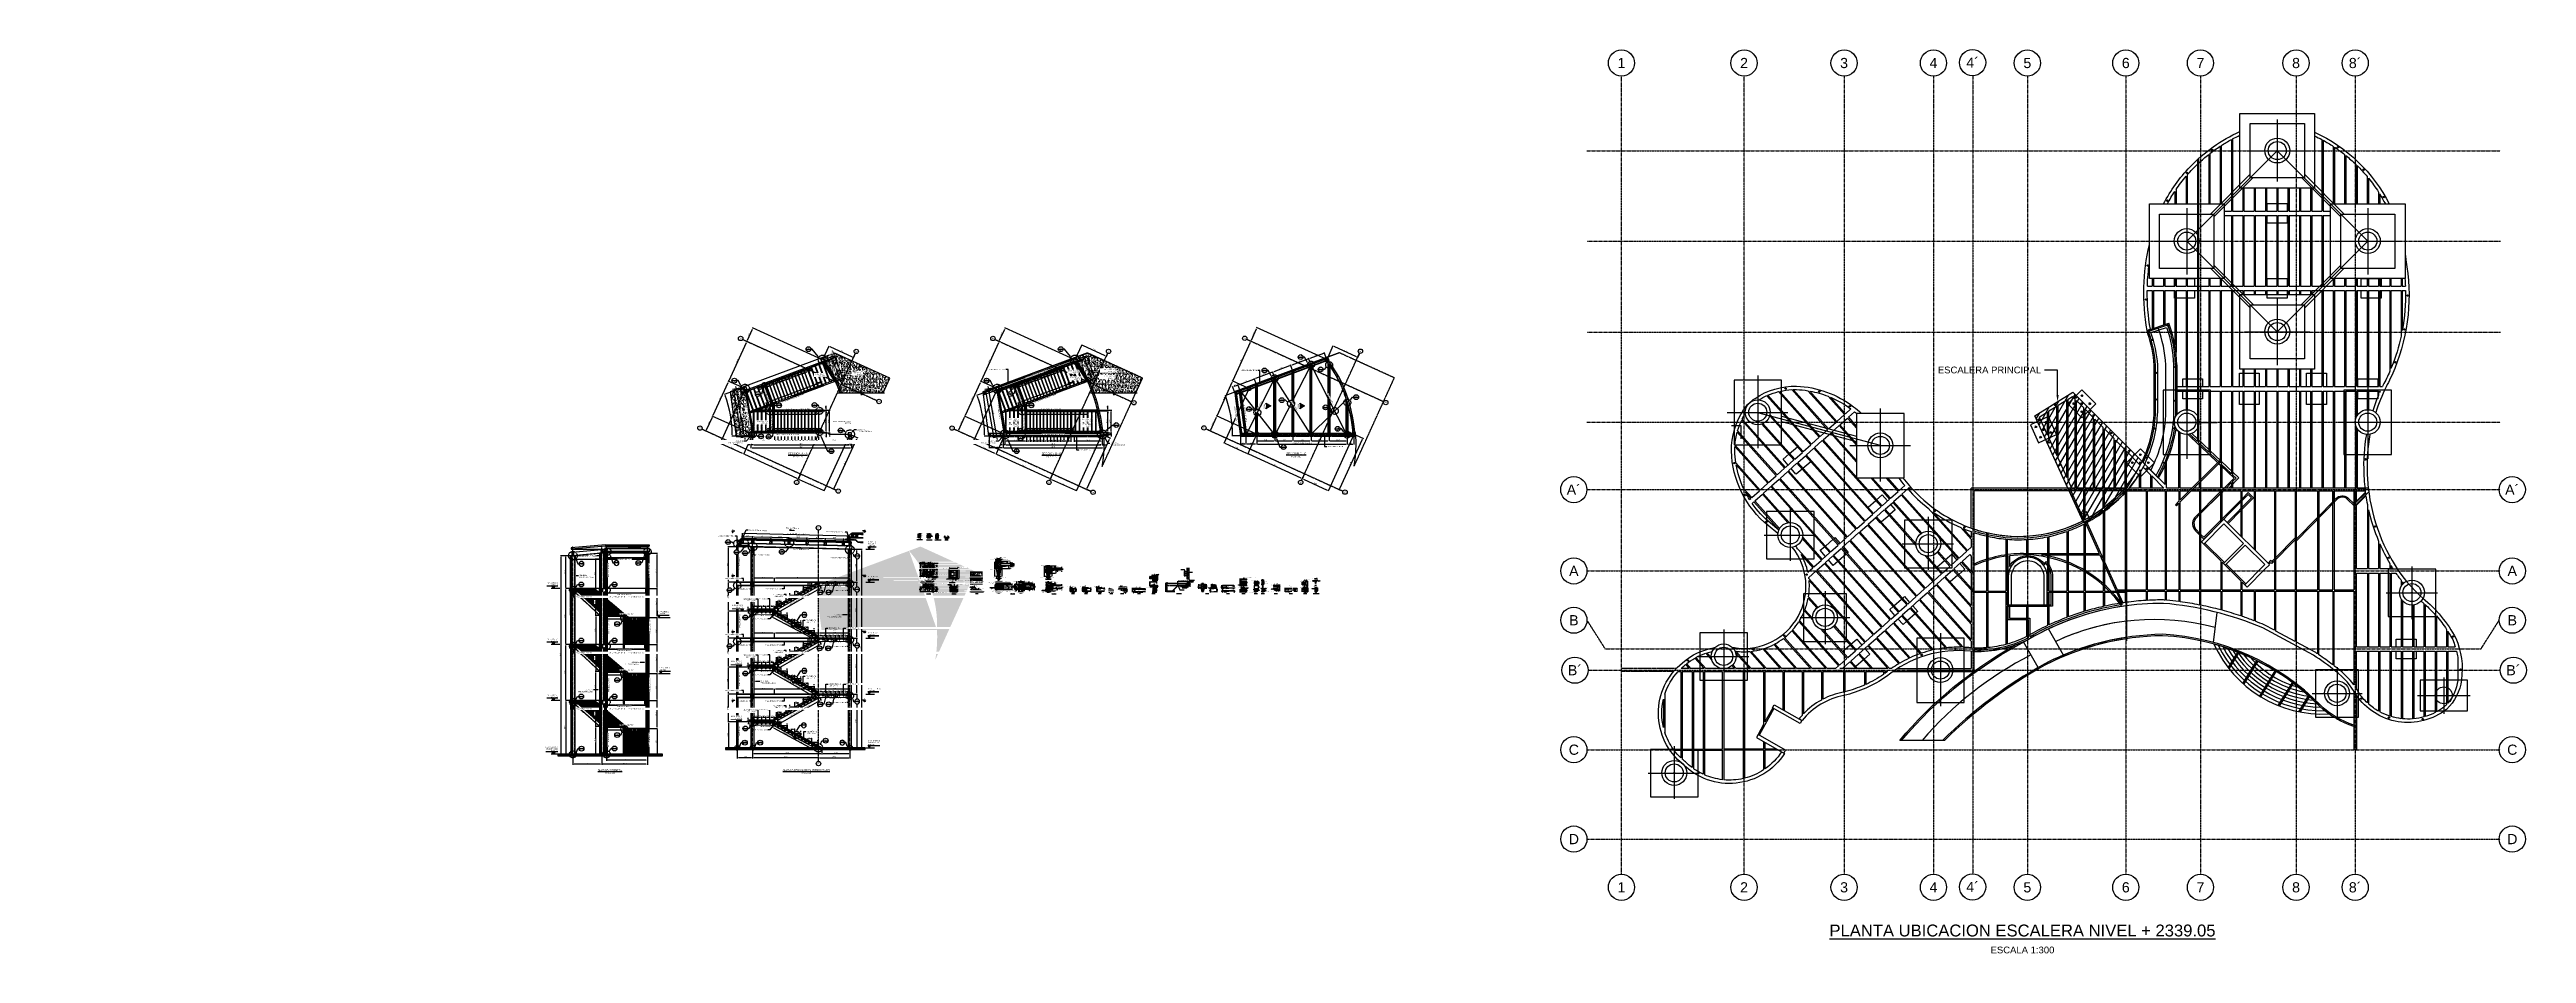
# Model space of a CAD drawing. Header units: millimetres. Extents: x -1367288 to 157996, y -18171 to 61708.
# Drawn here: x -60901 to 157996, y -18171 to 61708 of the extents above; entities that cross this region are included whole.
import ezdxf
from ezdxf import colors
from ezdxf.entities.mleader import LeaderData, LeaderLine
from ezdxf.enums import TextEntityAlignment as Align
from ezdxf.math import Vec2, Vec3

# ---------------------------------------------------------------- set-up
doc = ezdxf.new("R2010")
doc.units = ezdxf.units.MM
doc.header["$LTSCALE"] = 0.3
doc.set_wipeout_variables(frame=1)
doc.linetypes.add('CENTER', pattern=[50.8, 31.75, -6.35, 6.35, -6.35])
doc.linetypes.add('HIDDEN', pattern=[9.525, 6.35, -3.175])
for name, color, linetype in [('EE-2', 4, 'Continuous'), ('EE-5', 7, 'Continuous'), ('EE-ACHURADOS', 8, 'Continuous'), ('EE-CENTROS', 8, 'CENTER'), ('EE-COTAS', 1, 'Continuous'), ('EE-L 2x1-4', 121, 'Continuous'), ('EE-LAMINA 1-4', 161, 'Continuous'), ('EE-OCULTAS', 8, 'HIDDEN'), ('EE-OCULTO', 252, 'HIDDEN'), ('EE-PERNO 1-2', 213, 'Continuous'), ('EE-PERNO 5-8', 51, 'Continuous'), ('EE-PLATINA 3-8', 191, 'Continuous'), ('EE-RIOSTRA 1-2', 51, 'Continuous'), ('EE-TEXTO 1', 4, 'Continuous'), ('EE-TEXTO 2', 2, 'Continuous'), ('EE-V ARMADA TIPO 3', 41, 'Continuous'), ('EE-V ARMADA TIPO 4', 223, 'Continuous'), ('F-5-ARCO', 2, 'Continuous'), ('SIM- PTE 220x90x4.5', 154, 'Continuous'), ('SIM-2PHR 305x80x2', 4, 'Continuous'), ('SIM-ACHURADOS', 8, 'Continuous'), ('SIM-CONCRETO', 8, 'Continuous'), ('SIM-COTAS', 1, 'Continuous'), ('SIM-EJES', 8, 'CENTER'), ('SIM-OCULTOS', 8, 'HIDDEN'), ('SIM-PELDAÑOS', 5, 'Continuous'), ('SIM-PHR 355x110x25x3.0', 171, 'Continuous'), ('SIM-PLATINAS', 2, 'Continuous'), ('SIM-PORTACORREAS', 6, 'Continuous'), ('SIM-PTE 1-1-2x1.5', 34, 'Continuous'), ('SIM-PTE 150x150x4mm', 114, 'Continuous'), ('SIM-PTE 250x250x8mm', 51, 'Continuous'), ('SIM-PTE 300x1-4x150x3-8', 42, 'Continuous'), ('SIM-PTE 300x100x7', 213, 'Continuous'), ('SIM-PTE 300x300x10', 71, 'Continuous'), ('SIM-PTE 400x200x9', 64, 'Continuous'), ('SIM-PTE 50x50x1.5mm', 104, 'Continuous'), ('SIM-PTE 75x75x3', 132, 'Continuous'), ('SIM-RIOSTRAS', 6, 'Continuous'), ('SIM-TUBO 365x160x3-16', 83, 'Continuous')]:
    doc.layers.add(name, color=color, linetype=linetype)
doc.styles.add('ARIAL', font='arial.ttf')
doc.styles.add('ARIAL EE', font='arial.ttf')
doc.styles.get("Standard").update_dxf_attribs({"font": 'arial.ttf'})
doc.dimstyles.new('EE 1_STANDAR', dxfattribs={"dimtxt": 2, "dimasz": 2, "dimexe": 1, "dimexo": 0.5, "dimgap": 0.5, "dimtad": 1, "dimdec": 0, "dimdsep": 46, "dimtxsty": 'ARIAL EE', "dimcen": 1.5, "dimclrd": 256, "dimclre": 256, "dimclrt": 2, "dimadec": 0, "dimazin": 0, "dimtfac": 1, "dimtdec": 0, "dimtix": 1, "dimtmove": 0, "dimatfit": 2, "dimfxl": 1, "dimlwd": -1, "dimlwe": -1, "dimarcsym": 0})
doc.dimstyles.new('SIMETRICA MM', dxfattribs={"dimtxt": 2, "dimasz": 2, "dimexe": 1, "dimexo": 1, "dimgap": 0.5, "dimtad": 1, "dimdec": 0, "dimzin": 0, "dimdsep": 46, "dimtxsty": 'Standard', "dimcen": 0.5, "dimclrt": 2, "dimadec": 0, "dimazin": 0, "dimtfac": 1, "dimtdec": 0, "dimtofl": 0, "dimtmove": 0, "dimatfit": 3, "dimfxl": 1, "dimtolj": 1, "dimtzin": 0, "dimarcsym": 0})
pattern_1 = [(50, (-7559.66, 17102.76), (364.3693, -31.8782), [38.1, -419.1]), (355, (-7559.66, 17102.76), (-70.487, 382.1137), [30.48, -335.281]), (100.4514, (-7529.3, 17100.1), (293.8825, 350.2355), [32.38, -356.1805]), (46.1842, (-7559.66, 17204.36), (542.158, -84.085), [57.15, -628.65]), (96.6356, (-7514.5, 17197.35), (474.808, 494.852), [48.57, -534.271]), (351.1842, (-7559.66, 17204.36), (474.808, 494.852), [45.72, -502.92]), (21, (-7508.86, 17178.96), (303.2288, -204.5304), [38.1, -419.1]), (326, (-7508.86, 17178.96), (123.604, 368.376), [30.48, -335.28]), (71.4514, (-7483.6, 17161.9), (426.833, 163.8455), [32.38, -356.18]), (37.5, (-7559.66, 17102.76), (6.1772, 169.1101), [0, -331.216, 0, -340.36, 0, -336.55]), (7.5, (-7559.66, 17102.76), (133.6393, 200.3611), [0, -194.056, 0, -323.596, 0, -128.27]), (327.5, (-7672.94, 17102.76), (271.1812, -11.4575), [0, -127, 0, -396.24, 0, -525.78]), (317.5, (-7723.74, 17102.76), (296.2584, 50.853), [0, -165.1, 0, -263.144, 0, -373.38])]
pattern_2 = [(45, (-202916.3848, 11983.7833), (-1.683798023, 1.683798023), [])]
pattern_3 = [(45, (-146947.8102, 154929.546), (-2.24506403, 2.24506403), [])]
pattern_4 = [(45, (-146947.8102, 155059.808), (-2.24506403, 2.24506403), [])]

# ---------------------------------------------------------------- blocks, each defined once
blk = doc.blocks.new('TÍTULO')
at = {"layer": 'EE-TEXTO 1', "style": 'ARIAL EE'}
blk.add_attdef('%%UVISTAENPLANTA', text='', height=3.5, dxfattribs=at).set_placement((-0.54, 3.5), align=Align.CENTER)
at = {"layer": 'EE-TEXTO 2', "style": 'ARIAL EE'}
for tag, p in [('SUBTITULO', (-0.77, -1.27)), ('ESCALA1:100', (-0.32, -5.15))]:
    blk.add_attdef(tag, text='', height=2, dxfattribs=at).set_placement(p, align=Align.CENTER)
blk = doc.blocks.new('*D132')
at = {"layer": 'SIM-COTAS', "transparency": 16777216}
for p, q in [((1059, 2290), (-948, 2290)), ((-898, 2190), (-898, 100)), ((-230, 0), (-948, 0))]:
    blk.add_line(p, q, dxfattribs=at)
for points in [[(-914, 2190), (-881, 2190), (-898, 2290)], [(-914, 100), (-881, 100), (-898, 0)]]:
    blk.add_solid(points, dxfattribs=at)
at = {"layer": 'SIM-COTAS', "color": 2, "transparency": 16777216, "insert": (-974, 1145), "char_height": 100, "attachment_point": 5, "rotation": 90, "style": 'ARIAL EE'}
blk.add_mtext('2290', dxfattribs=at)
blk = doc.blocks.new('*D131')
at = {"layer": 'SIM-COTAS', "transparency": 16777216}
for p, q in [((-219, 4750), (-948, 4750)), ((-898, 2390), (-898, 4650)), ((1059, 2290), (-948, 2290))]:
    blk.add_line(p, q, dxfattribs=at)
for points in [[(-914, 4650), (-881, 4650), (-898, 4750)], [(-914, 2390), (-881, 2390), (-898, 2290)]]:
    blk.add_solid(points, dxfattribs=at)
at = {"layer": 'SIM-COTAS', "color": 2, "transparency": 16777216, "insert": (-974, 3520), "char_height": 100, "attachment_point": 5, "rotation": 90, "style": 'ARIAL EE'}
blk.add_mtext('2460', dxfattribs=at)
blk = doc.blocks.new('*D139')
at = {"layer": 'SIM-COTAS', "transparency": 16777216}
for p, q in [((10003, 9700), (10495, 9700)), ((10445, 4850), (10445, 9600)), ((10003, 4750), (10495, 4750))]:
    blk.add_line(p, q, dxfattribs=at)
for points in [[(10429, 9600), (10462, 9600), (10445, 9700)], [(10429, 4850), (10462, 4850), (10445, 4750)]]:
    blk.add_solid(points, dxfattribs=at)
at = {"layer": 'SIM-COTAS', "color": 2, "transparency": 16777216, "insert": (10369, 7225), "char_height": 100, "attachment_point": 5, "rotation": 90, "style": 'ARIAL EE'}
blk.add_mtext('4950', dxfattribs=at)
blk = doc.blocks.new('*D133')
at = {"layer": 'SIM-COTAS', "transparency": 16777216}
for p, q in [((1059, 7140), (-948, 7140)), ((-898, 4850), (-898, 7040)), ((-219, 4750), (-948, 4750))]:
    blk.add_line(p, q, dxfattribs=at)
for points in [[(-914, 7040), (-881, 7040), (-898, 7140)], [(-914, 4850), (-881, 4850), (-898, 4750)]]:
    blk.add_solid(points, dxfattribs=at)
at = {"layer": 'SIM-COTAS', "color": 2, "transparency": 16777216, "insert": (-974, 5945), "char_height": 100, "attachment_point": 5, "rotation": 90, "style": 'ARIAL EE'}
blk.add_mtext('2390', dxfattribs=at)
blk = doc.blocks.new('*D134')
at = {"layer": 'SIM-COTAS', "transparency": 16777216}
for p, q in [((-219, 9700), (-948, 9700)), ((-898, 7240), (-898, 9600)), ((1059, 7140), (-948, 7140))]:
    blk.add_line(p, q, dxfattribs=at)
for points in [[(-914, 9600), (-881, 9600), (-898, 9700)], [(-914, 7240), (-881, 7240), (-898, 7140)]]:
    blk.add_solid(points, dxfattribs=at)
at = {"layer": 'SIM-COTAS', "color": 2, "transparency": 16777216, "insert": (-974, 8420), "char_height": 100, "attachment_point": 5, "rotation": 90, "style": 'ARIAL EE'}
blk.add_mtext('2560', dxfattribs=at)
blk = doc.blocks.new('*D140')
at = {"layer": 'SIM-COTAS', "transparency": 16777216}
for p, q in [((10003, 17548), (10924, 17548)), ((10874, 100), (10874, 17448)), ((10003, 0), (10924, 0))]:
    blk.add_line(p, q, dxfattribs=at)
for points in [[(10857, 17448), (10891, 17448), (10874, 17548)], [(10857, 100), (10891, 100), (10874, 0)]]:
    blk.add_solid(points, dxfattribs=at)
at = {"layer": 'SIM-COTAS', "color": 2, "transparency": 16777216, "insert": (10798, 8774), "char_height": 100, "attachment_point": 5, "rotation": 90, "style": 'ARIAL EE'}
blk.add_mtext('17548', dxfattribs=at)
blk = doc.blocks.new('*D141')
at = {"layer": 'SIM-COTAS', "transparency": 16777216}
for p, q in [((10003, 14650), (10495, 14650)), ((10445, 9800), (10445, 14550)), ((10003, 9700), (10495, 9700))]:
    blk.add_line(p, q, dxfattribs=at)
for points in [[(10429, 14550), (10462, 14550), (10445, 14650)], [(10429, 9800), (10462, 9800), (10445, 9700)]]:
    blk.add_solid(points, dxfattribs=at)
at = {"layer": 'SIM-COTAS', "color": 2, "transparency": 16777216, "insert": (10369, 12175), "char_height": 100, "attachment_point": 5, "rotation": 90, "style": 'ARIAL EE'}
blk.add_mtext('4950', dxfattribs=at)
blk = doc.blocks.new('*D135')
at = {"layer": 'SIM-COTAS', "transparency": 16777216}
for p, q in [((1059, 12090), (-948, 12090)), ((-898, 9800), (-898, 11990)), ((-219, 9700), (-948, 9700))]:
    blk.add_line(p, q, dxfattribs=at)
for points in [[(-914, 11990), (-881, 11990), (-898, 12090)], [(-914, 9800), (-881, 9800), (-898, 9700)]]:
    blk.add_solid(points, dxfattribs=at)
at = {"layer": 'SIM-COTAS', "color": 2, "transparency": 16777216, "insert": (-974, 10895), "char_height": 100, "attachment_point": 5, "rotation": 90, "style": 'ARIAL EE'}
blk.add_mtext('2390', dxfattribs=at)
blk = doc.blocks.new('*D136')
at = {"layer": 'SIM-COTAS', "transparency": 16777216}
for p, q in [((-219, 14650), (-948, 14650)), ((-898, 12190), (-898, 14550)), ((1059, 12090), (-948, 12090))]:
    blk.add_line(p, q, dxfattribs=at)
for points in [[(-914, 14550), (-881, 14550), (-898, 14650)], [(-914, 12190), (-881, 12190), (-898, 12090)]]:
    blk.add_solid(points, dxfattribs=at)
at = {"layer": 'SIM-COTAS', "color": 2, "transparency": 16777216, "insert": (-974, 13370), "char_height": 100, "attachment_point": 5, "rotation": 90, "style": 'ARIAL EE'}
blk.add_mtext('2560', dxfattribs=at)
blk = doc.blocks.new('ITEM_1')
at = {"layer": 'EE-5'}
blk.add_circle((0, 0), 3.86, dxfattribs=at)
at = {"layer": 'EE-TEXTO 1', "style": 'ARIAL EE', "flags": 4}
blk.add_attdef('EJE', text='', height=3, dxfattribs=at).set_placement((0, 0), align=Align.MIDDLE_CENTER)
blk = doc.blocks.new('*D21')
at = {"layer": 'SIM-COTAS', "transparency": 16777216}
for p, q in [((23527, 27524), (23527, 26739)), ((23627, 26789), (32019, 26789)), ((32119, 27525), (32119, 26739))]:
    blk.add_line(p, q, dxfattribs=at)
for points in [[(23627, 26806), (23627, 26772), (23527, 26789)], [(32019, 26806), (32019, 26772), (32119, 26789)]]:
    blk.add_solid(points, dxfattribs=at)
at = {"layer": 'SIM-COTAS', "color": 2, "transparency": 16777216, "insert": (27823, 26865), "char_height": 100, "attachment_point": 5, "style": 'ARIAL EE'}
blk.add_mtext('8592', dxfattribs=at)
blk = doc.blocks.new('*D20')
at = {"layer": 'SIM-COTAS', "transparency": 16777216}
for p, q in [((29653, 27498), (29653, 27042)), ((32019, 27092), (29753, 27092)), ((32119, 27525), (32119, 27042))]:
    blk.add_line(p, q, dxfattribs=at)
for points in [[(29753, 27109), (29753, 27076), (29653, 27092)], [(32019, 27109), (32019, 27076), (32119, 27092)]]:
    blk.add_solid(points, dxfattribs=at)
at = {"layer": 'SIM-COTAS', "color": 2, "transparency": 16777216, "insert": (30886, 27168), "char_height": 100, "attachment_point": 5, "style": 'ARIAL EE'}
blk.add_mtext('2466', dxfattribs=at)
blk = doc.blocks.new('*D22')
at = {"layer": 'SIM-COTAS', "transparency": 16777216}
for p, q in [((23527, 27524), (23527, 27042)), ((25351, 27092), (23627, 27092)), ((25451, 27524), (25451, 27042))]:
    blk.add_line(p, q, dxfattribs=at)
for points in [[(23627, 27109), (23627, 27076), (23527, 27092)], [(25351, 27109), (25351, 27076), (25451, 27092)]]:
    blk.add_solid(points, dxfattribs=at)
at = {"layer": 'SIM-COTAS', "color": 2, "transparency": 16777216, "insert": (24489, 27168), "char_height": 100, "attachment_point": 5, "style": 'ARIAL EE'}
blk.add_mtext('1924', dxfattribs=at)
blk = doc.blocks.new('*D19')
at = {"layer": 'SIM-COTAS', "transparency": 16777216}
for p, q in [((29051, 27524), (29051, 27042)), ((29251, 27092), (29151, 27092)), ((29351, 27524), (29351, 27042))]:
    blk.add_line(p, q, dxfattribs=at)
for points in [[(29151, 27109), (29151, 27076), (29051, 27092)], [(29251, 27109), (29251, 27076), (29351, 27092)]]:
    blk.add_solid(points, dxfattribs=at)
at = {"layer": 'SIM-COTAS', "color": 2, "transparency": 16777216, "insert": (29201, 27168), "char_height": 100, "attachment_point": 5, "style": 'ARIAL EE'}
blk.add_mtext('300', dxfattribs=at)
blk = doc.blocks.new('*D18')
at = {"layer": 'SIM-COTAS', "transparency": 16777216}
for p, q in [((28751, 27524), (28751, 27042)), ((28951, 27092), (28851, 27092)), ((29051, 27524), (29051, 27042))]:
    blk.add_line(p, q, dxfattribs=at)
for points in [[(28851, 27109), (28851, 27076), (28751, 27092)], [(28951, 27109), (28951, 27076), (29051, 27092)]]:
    blk.add_solid(points, dxfattribs=at)
at = {"layer": 'SIM-COTAS', "color": 2, "transparency": 16777216, "insert": (28901, 27168), "char_height": 100, "attachment_point": 5, "style": 'ARIAL EE'}
blk.add_mtext('300', dxfattribs=at)
blk = doc.blocks.new('*D17')
at = {"layer": 'SIM-COTAS', "transparency": 16777216}
for p, q in [((28451, 27524), (28451, 27042)), ((28651, 27092), (28551, 27092)), ((28751, 27524), (28751, 27042))]:
    blk.add_line(p, q, dxfattribs=at)
for points in [[(28551, 27109), (28551, 27076), (28451, 27092)], [(28651, 27109), (28651, 27076), (28751, 27092)]]:
    blk.add_solid(points, dxfattribs=at)
at = {"layer": 'SIM-COTAS', "color": 2, "transparency": 16777216, "insert": (28601, 27168), "char_height": 100, "attachment_point": 5, "style": 'ARIAL EE'}
blk.add_mtext('300', dxfattribs=at)
blk = doc.blocks.new('*D16')
at = {"layer": 'SIM-COTAS', "transparency": 16777216}
for p, q in [((28151, 27524), (28151, 27042)), ((28351, 27092), (28251, 27092)), ((28451, 27524), (28451, 27042))]:
    blk.add_line(p, q, dxfattribs=at)
for points in [[(28251, 27109), (28251, 27076), (28151, 27092)], [(28351, 27109), (28351, 27076), (28451, 27092)]]:
    blk.add_solid(points, dxfattribs=at)
at = {"layer": 'SIM-COTAS', "color": 2, "transparency": 16777216, "insert": (28301, 27168), "char_height": 100, "attachment_point": 5, "style": 'ARIAL EE'}
blk.add_mtext('300', dxfattribs=at)
blk = doc.blocks.new('*D15')
at = {"layer": 'SIM-COTAS', "transparency": 16777216}
for p, q in [((27851, 27524), (27851, 27042)), ((28051, 27092), (27951, 27092)), ((28151, 27524), (28151, 27042))]:
    blk.add_line(p, q, dxfattribs=at)
for points in [[(27951, 27109), (27951, 27076), (27851, 27092)], [(28051, 27109), (28051, 27076), (28151, 27092)]]:
    blk.add_solid(points, dxfattribs=at)
at = {"layer": 'SIM-COTAS', "color": 2, "transparency": 16777216, "insert": (28001, 27168), "char_height": 100, "attachment_point": 5, "style": 'ARIAL EE'}
blk.add_mtext('300', dxfattribs=at)
blk = doc.blocks.new('*D14')
at = {"layer": 'SIM-COTAS', "transparency": 16777216}
for p, q in [((27551, 27524), (27551, 27042)), ((27751, 27092), (27651, 27092)), ((27851, 27524), (27851, 27042))]:
    blk.add_line(p, q, dxfattribs=at)
for points in [[(27651, 27109), (27651, 27076), (27551, 27092)], [(27751, 27109), (27751, 27076), (27851, 27092)]]:
    blk.add_solid(points, dxfattribs=at)
at = {"layer": 'SIM-COTAS', "color": 2, "transparency": 16777216, "insert": (27701, 27168), "char_height": 100, "attachment_point": 5, "style": 'ARIAL EE'}
blk.add_mtext('300', dxfattribs=at)
blk = doc.blocks.new('*D13')
at = {"layer": 'SIM-COTAS', "transparency": 16777216}
for p, q in [((27251, 27524), (27251, 27042)), ((27451, 27092), (27351, 27092)), ((27551, 27524), (27551, 27042))]:
    blk.add_line(p, q, dxfattribs=at)
for points in [[(27351, 27109), (27351, 27076), (27251, 27092)], [(27451, 27109), (27451, 27076), (27551, 27092)]]:
    blk.add_solid(points, dxfattribs=at)
at = {"layer": 'SIM-COTAS', "color": 2, "transparency": 16777216, "insert": (27401, 27168), "char_height": 100, "attachment_point": 5, "style": 'ARIAL EE'}
blk.add_mtext('300', dxfattribs=at)
blk = doc.blocks.new('*D12')
at = {"layer": 'SIM-COTAS', "transparency": 16777216}
for p, q in [((26951, 27524), (26951, 27042)), ((27151, 27092), (27051, 27092)), ((27251, 27524), (27251, 27042))]:
    blk.add_line(p, q, dxfattribs=at)
for points in [[(27051, 27109), (27051, 27076), (26951, 27092)], [(27151, 27109), (27151, 27076), (27251, 27092)]]:
    blk.add_solid(points, dxfattribs=at)
at = {"layer": 'SIM-COTAS', "color": 2, "transparency": 16777216, "insert": (27101, 27168), "char_height": 100, "attachment_point": 5, "style": 'ARIAL EE'}
blk.add_mtext('300', dxfattribs=at)
blk = doc.blocks.new('*D11')
at = {"layer": 'SIM-COTAS', "transparency": 16777216}
for p, q in [((26651, 27524), (26651, 27042)), ((26851, 27092), (26751, 27092)), ((26951, 27524), (26951, 27042))]:
    blk.add_line(p, q, dxfattribs=at)
for points in [[(26751, 27109), (26751, 27076), (26651, 27092)], [(26851, 27109), (26851, 27076), (26951, 27092)]]:
    blk.add_solid(points, dxfattribs=at)
at = {"layer": 'SIM-COTAS', "color": 2, "transparency": 16777216, "insert": (26801, 27168), "char_height": 100, "attachment_point": 5, "style": 'ARIAL EE'}
blk.add_mtext('300', dxfattribs=at)
blk = doc.blocks.new('*D10')
at = {"layer": 'SIM-COTAS', "transparency": 16777216}
for p, q in [((26351, 27524), (26351, 27042)), ((26551, 27092), (26451, 27092)), ((26651, 27524), (26651, 27042))]:
    blk.add_line(p, q, dxfattribs=at)
for points in [[(26451, 27109), (26451, 27076), (26351, 27092)], [(26551, 27109), (26551, 27076), (26651, 27092)]]:
    blk.add_solid(points, dxfattribs=at)
at = {"layer": 'SIM-COTAS', "color": 2, "transparency": 16777216, "insert": (26501, 27168), "char_height": 100, "attachment_point": 5, "style": 'ARIAL EE'}
blk.add_mtext('300', dxfattribs=at)
blk = doc.blocks.new('*D9')
at = {"layer": 'SIM-COTAS', "transparency": 16777216}
for p, q in [((26051, 27524), (26051, 27042)), ((26251, 27092), (26151, 27092)), ((26351, 27524), (26351, 27042))]:
    blk.add_line(p, q, dxfattribs=at)
for points in [[(26151, 27109), (26151, 27076), (26051, 27092)], [(26251, 27109), (26251, 27076), (26351, 27092)]]:
    blk.add_solid(points, dxfattribs=at)
at = {"layer": 'SIM-COTAS', "color": 2, "transparency": 16777216, "insert": (26201, 27168), "char_height": 100, "attachment_point": 5, "style": 'ARIAL EE'}
blk.add_mtext('300', dxfattribs=at)
blk = doc.blocks.new('*D8')
at = {"layer": 'SIM-COTAS', "transparency": 16777216}
for p, q in [((25751, 27524), (25751, 27042)), ((25951, 27092), (25851, 27092)), ((26051, 27524), (26051, 27042))]:
    blk.add_line(p, q, dxfattribs=at)
for points in [[(25851, 27109), (25851, 27076), (25751, 27092)], [(25951, 27109), (25951, 27076), (26051, 27092)]]:
    blk.add_solid(points, dxfattribs=at)
at = {"layer": 'SIM-COTAS', "color": 2, "transparency": 16777216, "insert": (25901, 27168), "char_height": 100, "attachment_point": 5, "style": 'ARIAL EE'}
blk.add_mtext('300', dxfattribs=at)
blk = doc.blocks.new('*D7')
at = {"layer": 'SIM-COTAS', "transparency": 16777216}
for p, q in [((25451, 27524), (25451, 27042)), ((25651, 27092), (25551, 27092)), ((25751, 27524), (25751, 27042))]:
    blk.add_line(p, q, dxfattribs=at)
for points in [[(25551, 27109), (25551, 27076), (25451, 27092)], [(25651, 27109), (25651, 27076), (25751, 27092)]]:
    blk.add_solid(points, dxfattribs=at)
at = {"layer": 'SIM-COTAS', "color": 2, "transparency": 16777216, "insert": (25601, 27168), "char_height": 100, "attachment_point": 5, "style": 'ARIAL EE'}
blk.add_mtext('300', dxfattribs=at)
blk = doc.blocks.new('*D36')
at = {"layer": 'SIM-COTAS', "transparency": 16777216}
for p, q in [((23516, 27676), (22716, 25918)), ((27466, 23809), (22827, 25922)), ((27747, 24185), (27537, 23723))]:
    blk.add_line(p, q, dxfattribs=at)
for points in [[(22834, 25937), (22820, 25907), (22736, 25964)], [(27473, 23825), (27459, 23794), (27557, 23768)]]:
    blk.add_solid(points, dxfattribs=at)
at = {"layer": 'SIM-COTAS', "color": 2, "transparency": 16777216, "insert": (25178, 24935), "char_height": 100, "attachment_point": 5, "rotation": 335.51468, "style": 'ARIAL EE'}
blk.add_mtext('5297', dxfattribs=at)
blk = doc.blocks.new('*D38')
at = {"layer": 'SIM-COTAS', "transparency": 16777216}
for p, q in [((22836, 31707), (20632, 26867)), ((22645, 26005), (20744, 26871)), ((23516, 27676), (22716, 25918))]:
    blk.add_line(p, q, dxfattribs=at)
for points in [[(20751, 26886), (20737, 26856), (20653, 26912)], [(22652, 26020), (22638, 25990), (22736, 25964)]]:
    blk.add_solid(points, dxfattribs=at)
at = {"layer": 'SIM-COTAS', "color": 2, "transparency": 16777216, "insert": (21726, 26507), "char_height": 100, "attachment_point": 5, "rotation": 335.51468, "style": 'ARIAL EE'}
blk.add_mtext('2289', dxfattribs=at)
blk = doc.blocks.new('*D37')
at = {"layer": 'SIM-COTAS', "transparency": 16777216}
for p, q in [((32108, 27677), (29832, 22677)), ((27747, 24185), (27537, 23723)), ((27648, 23727), (29761, 22764))]:
    blk.add_line(p, q, dxfattribs=at)
for points in [[(27655, 23742), (27641, 23711), (27557, 23768)], [(29768, 22779), (29754, 22749), (29852, 22723)]]:
    blk.add_solid(points, dxfattribs=at)
at = {"layer": 'SIM-COTAS', "color": 2, "transparency": 16777216, "insert": (28736, 23315), "char_height": 100, "attachment_point": 5, "rotation": 335.51468, "style": 'ARIAL EE'}
blk.add_mtext('2522', dxfattribs=at)
blk = doc.blocks.new('*D40')
at = {"layer": 'SIM-COTAS', "transparency": 16777216}
for p, q in [((19458, 28098), (19965, 29211)), ((23504, 27710), (19961, 29323)), ((19061, 28169), (19462, 27986))]:
    blk.add_line(p, q, dxfattribs=at)
for points in [[(19950, 29218), (19980, 29204), (20006, 29302)], [(19443, 28105), (19473, 28091), (19416, 28007)]]:
    blk.add_solid(points, dxfattribs=at)
at = {"layer": 'SIM-COTAS', "color": 2, "transparency": 16777216, "insert": (19643, 28686), "char_height": 100, "attachment_point": 5, "rotation": 65.51468, "style": 'ARIAL EE'}
blk.add_mtext('1424', dxfattribs=at)
blk = doc.blocks.new('*D39')
at = {"layer": 'SIM-COTAS', "transparency": 16777216}
for p, q in [((20048, 29393), (21368, 32293)), ((22824, 31740), (21364, 32405)), ((23504, 27710), (19961, 29323))]:
    blk.add_line(p, q, dxfattribs=at)
for points in [[(21353, 32300), (21383, 32286), (21410, 32384)], [(20033, 29400), (20063, 29386), (20006, 29302)]]:
    blk.add_solid(points, dxfattribs=at)
at = {"layer": 'SIM-COTAS', "color": 2, "transparency": 16777216, "insert": (20639, 30875), "char_height": 100, "attachment_point": 5, "rotation": 65.51468, "style": 'ARIAL EE'}
blk.add_mtext('3386', dxfattribs=at)
blk = doc.blocks.new('*D41')
at = {"layer": 'SIM-COTAS', "transparency": 16777216}
for p, q in [((21451, 32475), (22981, 35833)), ((22666, 36086), (23068, 35904)), ((22824, 31740), (21364, 32405))]:
    blk.add_line(p, q, dxfattribs=at)
for points in [[(22966, 35840), (22996, 35826), (23022, 35924)], [(21436, 32482), (21466, 32468), (21410, 32384)]]:
    blk.add_solid(points, dxfattribs=at)
at = {"layer": 'SIM-COTAS', "color": 2, "transparency": 16777216, "insert": (22147, 34186), "char_height": 100, "attachment_point": 5, "rotation": 65.51468, "style": 'ARIAL EE'}
blk.add_mtext('3890', dxfattribs=at)
blk = doc.blocks.new('*D42')
at = {"layer": 'SIM-COTAS', "transparency": 16777216}
for p, q in [((22666, 36086), (23067, 35904)), ((23063, 36016), (23514, 37006)), ((29708, 34295), (23510, 37118))]:
    blk.add_line(p, q, dxfattribs=at)
for points in [[(23047, 36023), (23078, 36009), (23021, 35925)], [(23498, 37013), (23529, 36999), (23555, 37097)]]:
    blk.add_solid(points, dxfattribs=at)
at = {"layer": 'SIM-COTAS', "color": 2, "transparency": 16777216, "insert": (23219, 36542), "char_height": 100, "attachment_point": 5, "rotation": 65.51468, "style": 'ARIAL EE'}
blk.add_mtext('1288', dxfattribs=at)
blk = doc.blocks.new('*D43')
at = {"layer": 'SIM-COTAS', "transparency": 16777216}
for p, q in [((29741, 34307), (30348, 35639)), ((32403, 34649), (30418, 35552)), ((32598, 34836), (32473, 34562))]:
    blk.add_line(p, q, dxfattribs=at)
for points in [[(30425, 35567), (30411, 35537), (30327, 35594)], [(32409, 34664), (32396, 34633), (32494, 34607)]]:
    blk.add_solid(points, dxfattribs=at)
at = {"layer": 'SIM-COTAS', "color": 2, "transparency": 16777216, "insert": (31442, 35170), "char_height": 100, "attachment_point": 5, "rotation": 335.51468, "style": 'ARIAL EE'}
blk.add_mtext('2381', dxfattribs=at)
blk = doc.blocks.new('*D49')
at = {"layer": 'SIM-COTAS', "transparency": 16777216}
for p, q in [((32144, 27700), (32977, 27700)), ((32294, 27850), (32977, 27850)), ((32927, 27950), (32927, 28050)), ((32927, 27700), (32927, 27850)), ((32927, 27600), (32927, 27500))]:
    blk.add_line(p, q, dxfattribs=at)
for points in [[(32911, 27950), (32944, 27950), (32927, 27850)], [(32911, 27600), (32944, 27600), (32927, 27700)]]:
    blk.add_solid(points, dxfattribs=at)
at = {"layer": 'SIM-COTAS', "color": 2, "transparency": 16777216, "insert": (32851, 27775), "char_height": 100, "attachment_point": 5, "rotation": 90, "style": 'ARIAL EE'}
blk.add_mtext('150', dxfattribs=at)
blk = doc.blocks.new('*D47')
at = {"layer": 'SIM-COTAS', "transparency": 16777216}
for p, q in [((31759, 29776), (32673, 29776)), ((32623, 28000), (32623, 29676)), ((32064, 27900), (32673, 27900))]:
    blk.add_line(p, q, dxfattribs=at)
for points in [[(32607, 29676), (32640, 29676), (32623, 29776)], [(32607, 28000), (32640, 28000), (32623, 27900)]]:
    blk.add_solid(points, dxfattribs=at)
at = {"layer": 'SIM-COTAS', "color": 2, "transparency": 16777216, "insert": (32547, 28838), "char_height": 100, "attachment_point": 5, "rotation": 90, "style": 'ARIAL EE'}
blk.add_mtext('1877', dxfattribs=at)
blk = doc.blocks.new('*D46')
at = {"layer": 'SIM-COTAS', "transparency": 16777216}
for p, q in [((31747, 29826), (32977, 29826)), ((32927, 27950), (32927, 29726)), ((32294, 27850), (32977, 27850))]:
    blk.add_line(p, q, dxfattribs=at)
for points in [[(32911, 29726), (32944, 29726), (32927, 29826)], [(32911, 27950), (32944, 27950), (32927, 27850)]]:
    blk.add_solid(points, dxfattribs=at)
at = {"layer": 'SIM-COTAS', "color": 2, "transparency": 16777216, "insert": (32851, 28838), "char_height": 100, "attachment_point": 5, "rotation": 90, "style": 'ARIAL EE'}
blk.add_mtext('1977', dxfattribs=at)
blk = doc.blocks.new('*D44')
at = {"layer": 'SIM-COTAS', "transparency": 16777216}
for p, q in [((29773, 34140), (30837, 34534)), ((30825, 34423), (31451, 32732)), ((30852, 32403), (31533, 32655))]:
    blk.add_line(p, q, dxfattribs=at)
for points in [[(30809, 34417), (30840, 34428), (30790, 34516)], [(31435, 32726), (31467, 32737), (31486, 32638)]]:
    blk.add_solid(points, dxfattribs=at)
at = {"layer": 'SIM-COTAS', "color": 2, "transparency": 16777216, "insert": (31066, 33551), "char_height": 100, "attachment_point": 5, "rotation": 110.32927, "style": 'ARIAL EE'}
blk.add_mtext('2003', dxfattribs=at)
blk = doc.blocks.new('*D45')
at = {"layer": 'SIM-COTAS', "transparency": 16777216}
for p, q in [((31747, 29826), (32673, 29826)), ((31759, 29776), (32673, 29776)), ((32623, 29926), (32623, 30219)), ((32623, 29776), (32623, 29826)), ((32623, 29676), (32623, 29576))]:
    blk.add_line(p, q, dxfattribs=at)
for points in [[(32607, 29926), (32640, 29926), (32623, 29826)], [(32607, 29676), (32640, 29676), (32623, 29776)]]:
    blk.add_solid(points, dxfattribs=at)
at = {"layer": 'SIM-COTAS', "color": 2, "transparency": 16777216, "insert": (32547, 30123), "char_height": 100, "attachment_point": 5, "rotation": 90, "style": 'ARIAL EE'}
blk.add_mtext('50', dxfattribs=at)
blk = doc.blocks.new('*D48')
at = {"layer": 'SIM-COTAS', "transparency": 16777216}
for p, q in [((32064, 27900), (32673, 27900)), ((32294, 27850), (32673, 27850)), ((32623, 28000), (32623, 28100)), ((32623, 27900), (32623, 27850)), ((32623, 27750), (32623, 27457))]:
    blk.add_line(p, q, dxfattribs=at)
for points in [[(32607, 28000), (32640, 28000), (32623, 27900)], [(32607, 27750), (32640, 27750), (32623, 27850)]]:
    blk.add_solid(points, dxfattribs=at)
at = {"layer": 'SIM-COTAS', "color": 2, "transparency": 16777216, "insert": (32547, 27553), "char_height": 100, "attachment_point": 5, "rotation": 90, "style": 'ARIAL EE'}
blk.add_mtext('50', dxfattribs=at)
blk = doc.blocks.new('*D27')
at = {"layer": 'SIM-COTAS', "transparency": 16777216}
for p, q in [((32019, 26789), (31919, 26789)), ((32119, 27525), (32119, 26739)), ((32119, 26789), (32269, 26789)), ((32269, 27525), (32269, 26739)), ((32369, 26789), (32469, 26789))]:
    blk.add_line(p, q, dxfattribs=at)
for points in [[(32019, 26806), (32019, 26772), (32119, 26789)], [(32369, 26806), (32369, 26772), (32269, 26789)]]:
    blk.add_solid(points, dxfattribs=at)
at = {"layer": 'SIM-COTAS', "color": 2, "transparency": 16777216, "insert": (32194, 26865), "char_height": 100, "attachment_point": 5, "style": 'ARIAL EE'}
blk.add_mtext('150', dxfattribs=at)
blk = doc.blocks.new('*D28')
at = {"layer": 'SIM-COTAS', "transparency": 16777216}
for p, q in [((23277, 26789), (23177, 26789)), ((23377, 27524), (23377, 26739)), ((23527, 26789), (23377, 26789)), ((23527, 27524), (23527, 26739)), ((23627, 26789), (23727, 26789))]:
    blk.add_line(p, q, dxfattribs=at)
for points in [[(23277, 26806), (23277, 26772), (23377, 26789)], [(23627, 26806), (23627, 26772), (23527, 26789)]]:
    blk.add_solid(points, dxfattribs=at)
at = {"layer": 'SIM-COTAS', "color": 2, "transparency": 16777216, "insert": (23452, 26865), "char_height": 100, "attachment_point": 5, "style": 'ARIAL EE'}
blk.add_mtext('150', dxfattribs=at)
blk = doc.blocks.new('*D29')
at = {"layer": 'SIM-COTAS', "transparency": 16777216}
for p, q in [((23377, 27524), (23377, 26475)), ((23477, 26525), (32169, 26525)), ((32269, 27525), (32269, 26475))]:
    blk.add_line(p, q, dxfattribs=at)
for points in [[(23477, 26541), (23477, 26508), (23377, 26525)], [(32169, 26541), (32169, 26508), (32269, 26525)]]:
    blk.add_solid(points, dxfattribs=at)
at = {"layer": 'SIM-COTAS', "color": 2, "transparency": 16777216, "insert": (27823, 26601), "char_height": 100, "attachment_point": 5, "style": 'ARIAL EE'}
blk.add_mtext('8892', dxfattribs=at)
blk = doc.blocks.new('*D30')
at = {"layer": 'SIM-COTAS', "transparency": 16777216}
for p, q in [((22629, 31814), (22040, 31714)), ((22772, 27673), (22106, 31624)), ((23502, 27695), (22740, 27566))]:
    blk.add_line(p, q, dxfattribs=at)
for points in [[(22122, 31627), (22089, 31621), (22089, 31722)], [(22789, 27676), (22756, 27670), (22789, 27575)]]:
    blk.add_solid(points, dxfattribs=at)
at = {"layer": 'SIM-COTAS', "color": 2, "transparency": 16777216, "insert": (22514, 29661), "char_height": 100, "attachment_point": 5, "rotation": 279.57779, "style": 'ARIAL EE'}
blk.add_mtext('4206', dxfattribs=at)
blk = doc.blocks.new('*D31')
at = {"layer": 'SIM-COTAS', "transparency": 16777216}
for p, q in [((23502, 27695), (22741, 27567)), ((22773, 27673), (22757, 27772)), ((23352, 27545), (22761, 27445)), ((22790, 27575), (22810, 27454)), ((22827, 27355), (22844, 27256))]:
    blk.add_line(p, q, dxfattribs=at)
for points in [[(22790, 27676), (22757, 27671), (22790, 27575)], [(22844, 27358), (22811, 27352), (22810, 27454)]]:
    blk.add_solid(points, dxfattribs=at)
at = {"layer": 'SIM-COTAS', "color": 2, "transparency": 16777216, "insert": (22875, 27527), "char_height": 100, "attachment_point": 5, "rotation": 279.57779, "style": 'ARIAL EE'}
blk.add_mtext('123', dxfattribs=at)
blk = doc.blocks.new('*D32')
at = {"layer": 'SIM-COTAS', "transparency": 16777216}
for p, q in [((22629, 31813), (22041, 31714)), ((22074, 31821), (22057, 31919)), ((22822, 31725), (22061, 31597)), ((22090, 31722), (22110, 31605)), ((22127, 31507), (22143, 31408))]:
    blk.add_line(p, q, dxfattribs=at)
for points in [[(22090, 31824), (22057, 31818), (22090, 31722)], [(22143, 31509), (22110, 31504), (22110, 31605)]]:
    blk.add_solid(points, dxfattribs=at)
at = {"layer": 'SIM-COTAS', "color": 2, "transparency": 16777216, "insert": (22175, 31676), "char_height": 100, "attachment_point": 5, "rotation": 279.57779, "style": 'ARIAL EE'}
blk.add_mtext('119', dxfattribs=at)
blk = doc.blocks.new('*D33')
at = {"layer": 'SIM-COTAS', "transparency": 16777216}
for p, q in [((22629, 31814), (21758, 31666)), ((21824, 31576), (22513, 27504)), ((23352, 27545), (22481, 27397))]:
    blk.add_line(p, q, dxfattribs=at)
for points in [[(21840, 31579), (21807, 31573), (21807, 31674)], [(22530, 27507), (22497, 27502), (22530, 27406)]]:
    blk.add_solid(points, dxfattribs=at)
at = {"layer": 'SIM-COTAS', "color": 2, "transparency": 16777216, "insert": (22244, 29553), "char_height": 100, "attachment_point": 5, "rotation": 279.61298, "style": 'ARIAL EE'}
blk.add_mtext('4329', dxfattribs=at)
blk = doc.blocks.new('*D34')
at = {"layer": 'SIM-COTAS', "transparency": 16777216}
for p, q in [((22938, 31844), (21029, 31135)), ((22099, 27549), (21687, 27546))]:
    blk.add_line(p, q, dxfattribs=at)
blk.add_arc((11138, 27465), 10599, 0.97746, 19.81717, dxfattribs=at)
for points in [[(21094, 31053), (21125, 31064), (21075, 31153)], [(21753, 27646), (21719, 27646), (21737, 27546)]]:
    blk.add_solid(points, dxfattribs=at)
at = {"layer": 'SIM-COTAS', "color": 2, "transparency": 16777216, "insert": (21638, 29392), "char_height": 100, "attachment_point": 5, "rotation": 280.39732, "style": 'ARIAL EE'}
blk.add_mtext('20°', dxfattribs=at)
blk = doc.blocks.new('*D35')
at = {"layer": 'SIM-COTAS', "transparency": 16777216}
for p, q in [((30797, 22934), (32781, 27288)), ((32142, 27689), (32868, 27359)), ((31130, 22672), (30710, 22863))]:
    blk.add_line(p, q, dxfattribs=at)
for points in [[(32765, 27295), (32796, 27281), (32822, 27379)], [(30782, 22940), (30813, 22927), (30756, 22843)]]:
    blk.add_solid(points, dxfattribs=at)
at = {"layer": 'SIM-COTAS', "color": 2, "transparency": 16777216, "insert": (31720, 25142), "char_height": 100, "attachment_point": 5, "rotation": 65.51468, "style": 'ARIAL EE'}
blk.add_mtext('4985', dxfattribs=at)
blk = doc.blocks.new('*D50')
at = {"layer": 'SIM-COTAS', "transparency": 16777216}
for p, q in [((29773, 34140), (30587, 34441)), ((29804, 34098), (30604, 34394)), ((30505, 34518), (30403, 34792)), ((30557, 34377), (30540, 34424)), ((30592, 34283), (30627, 34189))]:
    blk.add_line(p, q, dxfattribs=at)
for points in [[(30489, 34512), (30521, 34523), (30540, 34424)], [(30576, 34277), (30608, 34289), (30557, 34377)]]:
    blk.add_solid(points, dxfattribs=at)
at = {"layer": 'SIM-COTAS', "color": 2, "transparency": 16777216, "insert": (30366, 34675), "char_height": 100, "attachment_point": 5, "rotation": 110.32927, "style": 'ARIAL EE'}
blk.add_mtext('50', dxfattribs=at)
blk = doc.blocks.new('*D51')
at = {"layer": 'SIM-COTAS', "transparency": 16777216}
for p, q in [((29804, 34098), (30604, 34394)), ((30592, 34283), (31184, 32686)), ((30828, 32448), (31265, 32610))]:
    blk.add_line(p, q, dxfattribs=at)
for points in [[(30576, 34277), (30608, 34289), (30557, 34377)], [(31168, 32680), (31199, 32692), (31218, 32592)]]:
    blk.add_solid(points, dxfattribs=at)
at = {"layer": 'SIM-COTAS', "color": 2, "transparency": 16777216, "insert": (30816, 33458), "char_height": 100, "attachment_point": 5, "rotation": 110.32927, "style": 'ARIAL EE'}
blk.add_mtext('1903', dxfattribs=at)
blk = doc.blocks.new('*D52')
at = {"layer": 'SIM-COTAS', "transparency": 16777216}
for p, q in [((30828, 32448), (31265, 32610)), ((30852, 32403), (31283, 32563)), ((31184, 32686), (31149, 32780)), ((31218, 32592), (31236, 32545)), ((31271, 32452), (31372, 32177))]:
    blk.add_line(p, q, dxfattribs=at)
for points in [[(31168, 32680), (31199, 32692), (31218, 32592)], [(31255, 32446), (31286, 32457), (31236, 32545)]]:
    blk.add_solid(points, dxfattribs=at)
at = {"layer": 'SIM-COTAS', "color": 2, "transparency": 16777216, "insert": (31267, 32241), "char_height": 100, "attachment_point": 5, "rotation": 110.32927, "style": 'ARIAL EE'}
blk.add_mtext('50', dxfattribs=at)
blk = doc.blocks.new('*D53')
at = {"layer": 'SIM-COTAS', "transparency": 16777216}
for p, q in [((29754, 34293), (30785, 34675)), ((29773, 34140), (30837, 34534)), ((30703, 34751), (30668, 34845)), ((30790, 34516), (30738, 34657)), ((30825, 34423), (30859, 34329))]:
    blk.add_line(p, q, dxfattribs=at)
for points in [[(30687, 34745), (30719, 34757), (30738, 34657)], [(30809, 34417), (30840, 34428), (30790, 34516)]]:
    blk.add_solid(points, dxfattribs=at)
at = {"layer": 'SIM-COTAS', "color": 2, "transparency": 16777216, "insert": (30692, 34560), "char_height": 100, "attachment_point": 5, "rotation": 110.32927, "style": 'ARIAL EE'}
blk.add_mtext('150', dxfattribs=at)
blk = doc.blocks.new('*D69')
at = {"layer": 'SIM-COTAS', "transparency": 16777216}
for p, q in [((1236, 27524), (1236, 26739)), ((1336, 26789), (9728, 26789)), ((9828, 27525), (9828, 26739))]:
    blk.add_line(p, q, dxfattribs=at)
for points in [[(1336, 26806), (1336, 26772), (1236, 26789)], [(9728, 26806), (9728, 26772), (9828, 26789)]]:
    blk.add_solid(points, dxfattribs=at)
at = {"layer": 'SIM-COTAS', "color": 2, "transparency": 16777216, "insert": (5532, 26865), "char_height": 100, "attachment_point": 5, "style": 'ARIAL EE'}
blk.add_mtext('8592', dxfattribs=at)
blk = doc.blocks.new('*D70')
at = {"layer": 'SIM-COTAS', "transparency": 16777216}
for p, q in [((7059, 27498), (7059, 27042)), ((9728, 27092), (7159, 27092)), ((9828, 27525), (9828, 27042))]:
    blk.add_line(p, q, dxfattribs=at)
for points in [[(7159, 27109), (7159, 27076), (7059, 27092)], [(9728, 27109), (9728, 27076), (9828, 27092)]]:
    blk.add_solid(points, dxfattribs=at)
at = {"layer": 'SIM-COTAS', "color": 2, "transparency": 16777216, "insert": (8443, 27168), "char_height": 100, "attachment_point": 5, "style": 'ARIAL EE'}
blk.add_mtext('2768', dxfattribs=at)
blk = doc.blocks.new('*D71')
at = {"layer": 'SIM-COTAS', "transparency": 16777216}
for p, q in [((1236, 27524), (1236, 27042)), ((3060, 27092), (1336, 27092)), ((3160, 27498), (3160, 27042))]:
    blk.add_line(p, q, dxfattribs=at)
for points in [[(1336, 27109), (1336, 27076), (1236, 27092)], [(3060, 27109), (3060, 27076), (3160, 27092)]]:
    blk.add_solid(points, dxfattribs=at)
at = {"layer": 'SIM-COTAS', "color": 2, "transparency": 16777216, "insert": (2198, 27168), "char_height": 100, "attachment_point": 5, "style": 'ARIAL EE'}
blk.add_mtext('1924', dxfattribs=at)
blk = doc.blocks.new('*D72')
at = {"layer": 'SIM-COTAS', "transparency": 16777216}
for p, q in [((6759, 27498), (6759, 27042)), ((6959, 27092), (6859, 27092)), ((7059, 27498), (7059, 27042))]:
    blk.add_line(p, q, dxfattribs=at)
for points in [[(6859, 27109), (6859, 27076), (6759, 27092)], [(6959, 27109), (6959, 27076), (7059, 27092)]]:
    blk.add_solid(points, dxfattribs=at)
at = {"layer": 'SIM-COTAS', "color": 2, "transparency": 16777216, "insert": (6909, 27168), "char_height": 100, "attachment_point": 5, "style": 'ARIAL EE'}
blk.add_mtext('300', dxfattribs=at)
blk = doc.blocks.new('*D73')
at = {"layer": 'SIM-COTAS', "transparency": 16777216}
for p, q in [((6459, 27498), (6459, 27042)), ((6659, 27092), (6559, 27092)), ((6759, 27498), (6759, 27042))]:
    blk.add_line(p, q, dxfattribs=at)
for points in [[(6559, 27109), (6559, 27076), (6459, 27092)], [(6659, 27109), (6659, 27076), (6759, 27092)]]:
    blk.add_solid(points, dxfattribs=at)
at = {"layer": 'SIM-COTAS', "color": 2, "transparency": 16777216, "insert": (6609, 27168), "char_height": 100, "attachment_point": 5, "style": 'ARIAL EE'}
blk.add_mtext('300', dxfattribs=at)
blk = doc.blocks.new('*D74')
at = {"layer": 'SIM-COTAS', "transparency": 16777216}
for p, q in [((6159, 27498), (6159, 27042)), ((6359, 27092), (6259, 27092)), ((6459, 27498), (6459, 27042))]:
    blk.add_line(p, q, dxfattribs=at)
for points in [[(6259, 27109), (6259, 27076), (6159, 27092)], [(6359, 27109), (6359, 27076), (6459, 27092)]]:
    blk.add_solid(points, dxfattribs=at)
at = {"layer": 'SIM-COTAS', "color": 2, "transparency": 16777216, "insert": (6309, 27168), "char_height": 100, "attachment_point": 5, "style": 'ARIAL EE'}
blk.add_mtext('300', dxfattribs=at)
blk = doc.blocks.new('*D75')
at = {"layer": 'SIM-COTAS', "transparency": 16777216}
for p, q in [((5859, 27498), (5859, 27042)), ((6059, 27092), (5959, 27092)), ((6159, 27498), (6159, 27042))]:
    blk.add_line(p, q, dxfattribs=at)
for points in [[(5959, 27109), (5959, 27076), (5859, 27092)], [(6059, 27109), (6059, 27076), (6159, 27092)]]:
    blk.add_solid(points, dxfattribs=at)
at = {"layer": 'SIM-COTAS', "color": 2, "transparency": 16777216, "insert": (6009, 27168), "char_height": 100, "attachment_point": 5, "style": 'ARIAL EE'}
blk.add_mtext('300', dxfattribs=at)
blk = doc.blocks.new('*D76')
at = {"layer": 'SIM-COTAS', "transparency": 16777216}
for p, q in [((5559, 27498), (5559, 27042)), ((5759, 27092), (5659, 27092)), ((5859, 27498), (5859, 27042))]:
    blk.add_line(p, q, dxfattribs=at)
for points in [[(5659, 27109), (5659, 27076), (5559, 27092)], [(5759, 27109), (5759, 27076), (5859, 27092)]]:
    blk.add_solid(points, dxfattribs=at)
at = {"layer": 'SIM-COTAS', "color": 2, "transparency": 16777216, "insert": (5709, 27168), "char_height": 100, "attachment_point": 5, "style": 'ARIAL EE'}
blk.add_mtext('300', dxfattribs=at)
blk = doc.blocks.new('*D77')
at = {"layer": 'SIM-COTAS', "transparency": 16777216}
for p, q in [((5259, 27498), (5259, 27042)), ((5459, 27092), (5359, 27092)), ((5559, 27498), (5559, 27042))]:
    blk.add_line(p, q, dxfattribs=at)
for points in [[(5359, 27109), (5359, 27076), (5259, 27092)], [(5459, 27109), (5459, 27076), (5559, 27092)]]:
    blk.add_solid(points, dxfattribs=at)
at = {"layer": 'SIM-COTAS', "color": 2, "transparency": 16777216, "insert": (5409, 27168), "char_height": 100, "attachment_point": 5, "style": 'ARIAL EE'}
blk.add_mtext('300', dxfattribs=at)
blk = doc.blocks.new('*D78')
at = {"layer": 'SIM-COTAS', "transparency": 16777216}
for p, q in [((4959, 27498), (4959, 27042)), ((5159, 27092), (5059, 27092)), ((5259, 27498), (5259, 27042))]:
    blk.add_line(p, q, dxfattribs=at)
for points in [[(5059, 27109), (5059, 27076), (4959, 27092)], [(5159, 27109), (5159, 27076), (5259, 27092)]]:
    blk.add_solid(points, dxfattribs=at)
at = {"layer": 'SIM-COTAS', "color": 2, "transparency": 16777216, "insert": (5109, 27168), "char_height": 100, "attachment_point": 5, "style": 'ARIAL EE'}
blk.add_mtext('300', dxfattribs=at)
blk = doc.blocks.new('*D79')
at = {"layer": 'SIM-COTAS', "transparency": 16777216}
for p, q in [((4659, 27498), (4659, 27042)), ((4859, 27092), (4759, 27092)), ((4959, 27498), (4959, 27042))]:
    blk.add_line(p, q, dxfattribs=at)
for points in [[(4759, 27109), (4759, 27076), (4659, 27092)], [(4859, 27109), (4859, 27076), (4959, 27092)]]:
    blk.add_solid(points, dxfattribs=at)
at = {"layer": 'SIM-COTAS', "color": 2, "transparency": 16777216, "insert": (4809, 27168), "char_height": 100, "attachment_point": 5, "style": 'ARIAL EE'}
blk.add_mtext('300', dxfattribs=at)
blk = doc.blocks.new('*D80')
at = {"layer": 'SIM-COTAS', "transparency": 16777216}
for p, q in [((4359, 27498), (4359, 27042)), ((4559, 27092), (4459, 27092)), ((4659, 27498), (4659, 27042))]:
    blk.add_line(p, q, dxfattribs=at)
for points in [[(4459, 27109), (4459, 27076), (4359, 27092)], [(4559, 27109), (4559, 27076), (4659, 27092)]]:
    blk.add_solid(points, dxfattribs=at)
at = {"layer": 'SIM-COTAS', "color": 2, "transparency": 16777216, "insert": (4509, 27168), "char_height": 100, "attachment_point": 5, "style": 'ARIAL EE'}
blk.add_mtext('300', dxfattribs=at)
blk = doc.blocks.new('*D81')
at = {"layer": 'SIM-COTAS', "transparency": 16777216}
for p, q in [((4059, 27498), (4059, 27042)), ((4259, 27092), (4159, 27092)), ((4359, 27498), (4359, 27042))]:
    blk.add_line(p, q, dxfattribs=at)
for points in [[(4159, 27109), (4159, 27076), (4059, 27092)], [(4259, 27109), (4259, 27076), (4359, 27092)]]:
    blk.add_solid(points, dxfattribs=at)
at = {"layer": 'SIM-COTAS', "color": 2, "transparency": 16777216, "insert": (4209, 27168), "char_height": 100, "attachment_point": 5, "style": 'ARIAL EE'}
blk.add_mtext('300', dxfattribs=at)
blk = doc.blocks.new('*D82')
at = {"layer": 'SIM-COTAS', "transparency": 16777216}
for p, q in [((3759, 27498), (3759, 27042)), ((3959, 27092), (3859, 27092)), ((4059, 27498), (4059, 27042))]:
    blk.add_line(p, q, dxfattribs=at)
for points in [[(3859, 27109), (3859, 27076), (3759, 27092)], [(3959, 27109), (3959, 27076), (4059, 27092)]]:
    blk.add_solid(points, dxfattribs=at)
at = {"layer": 'SIM-COTAS', "color": 2, "transparency": 16777216, "insert": (3909, 27168), "char_height": 100, "attachment_point": 5, "style": 'ARIAL EE'}
blk.add_mtext('300', dxfattribs=at)
blk = doc.blocks.new('*D83')
at = {"layer": 'SIM-COTAS', "transparency": 16777216}
for p, q in [((3460, 27498), (3460, 27042)), ((3659, 27092), (3560, 27092)), ((3759, 27498), (3759, 27042))]:
    blk.add_line(p, q, dxfattribs=at)
for points in [[(3560, 27109), (3560, 27076), (3460, 27092)], [(3659, 27109), (3659, 27076), (3759, 27092)]]:
    blk.add_solid(points, dxfattribs=at)
at = {"layer": 'SIM-COTAS', "color": 2, "transparency": 16777216, "insert": (3609, 27168), "char_height": 100, "attachment_point": 5, "style": 'ARIAL EE'}
blk.add_mtext('300', dxfattribs=at)
blk = doc.blocks.new('*D84')
at = {"layer": 'SIM-COTAS', "transparency": 16777216}
for p, q in [((3160, 27498), (3160, 27042)), ((3360, 27092), (3260, 27092)), ((3460, 27498), (3460, 27042))]:
    blk.add_line(p, q, dxfattribs=at)
for points in [[(3260, 27109), (3260, 27076), (3160, 27092)], [(3360, 27109), (3360, 27076), (3460, 27092)]]:
    blk.add_solid(points, dxfattribs=at)
at = {"layer": 'SIM-COTAS', "color": 2, "transparency": 16777216, "insert": (3310, 27168), "char_height": 100, "attachment_point": 5, "style": 'ARIAL EE'}
blk.add_mtext('300', dxfattribs=at)
blk = doc.blocks.new('*D85')
at = {"layer": 'SIM-COTAS', "transparency": 16777216}
for p, q in [((1225, 27676), (424, 25918)), ((5175, 23809), (536, 25922)), ((5456, 24185), (5245, 23723))]:
    blk.add_line(p, q, dxfattribs=at)
for points in [[(543, 25937), (529, 25907), (445, 25964)], [(5182, 23825), (5168, 23794), (5266, 23768)]]:
    blk.add_solid(points, dxfattribs=at)
at = {"layer": 'SIM-COTAS', "color": 2, "transparency": 16777216, "insert": (2887, 24935), "char_height": 100, "attachment_point": 5, "rotation": 335.51468, "style": 'ARIAL EE'}
blk.add_mtext('5297', dxfattribs=at)
blk = doc.blocks.new('*D86')
at = {"layer": 'SIM-COTAS', "transparency": 16777216}
for p, q in [((545, 31707), (-1659, 26867)), ((354, 26005), (-1547, 26871)), ((1225, 27676), (424, 25918))]:
    blk.add_line(p, q, dxfattribs=at)
for points in [[(-1540, 26886), (-1554, 26856), (-1638, 26912)], [(361, 26020), (347, 25990), (445, 25964)]]:
    blk.add_solid(points, dxfattribs=at)
at = {"layer": 'SIM-COTAS', "color": 2, "transparency": 16777216, "insert": (-565, 26507), "char_height": 100, "attachment_point": 5, "rotation": 335.51468, "style": 'ARIAL EE'}
blk.add_mtext('2289', dxfattribs=at)
blk = doc.blocks.new('*D87')
at = {"layer": 'SIM-COTAS', "transparency": 16777216}
for p, q in [((9817, 27677), (7540, 22677)), ((5456, 24185), (5245, 23723)), ((5357, 23727), (7470, 22764))]:
    blk.add_line(p, q, dxfattribs=at)
for points in [[(5364, 23742), (5350, 23711), (5266, 23768)], [(7477, 22779), (7463, 22749), (7561, 22723)]]:
    blk.add_solid(points, dxfattribs=at)
at = {"layer": 'SIM-COTAS', "color": 2, "transparency": 16777216, "insert": (6445, 23315), "char_height": 100, "attachment_point": 5, "rotation": 335.51468, "style": 'ARIAL EE'}
blk.add_mtext('2522', dxfattribs=at)
blk = doc.blocks.new('*D88')
at = {"layer": 'SIM-COTAS', "transparency": 16777216}
for p, q in [((-2833, 28098), (-2326, 29211)), ((1213, 27710), (-2330, 29323)), ((-3231, 28169), (-2829, 27986))]:
    blk.add_line(p, q, dxfattribs=at)
for points in [[(-2341, 29218), (-2311, 29204), (-2285, 29302)], [(-2849, 28105), (-2818, 28091), (-2875, 28007)]]:
    blk.add_solid(points, dxfattribs=at)
at = {"layer": 'SIM-COTAS', "color": 2, "transparency": 16777216, "insert": (-2648, 28686), "char_height": 100, "attachment_point": 5, "rotation": 65.51468, "style": 'ARIAL EE'}
blk.add_mtext('1424', dxfattribs=at)
blk = doc.blocks.new('*D89')
at = {"layer": 'SIM-COTAS', "transparency": 16777216}
for p, q in [((-2243, 29393), (-923, 32293)), ((533, 31740), (-927, 32405)), ((1213, 27710), (-2330, 29323))]:
    blk.add_line(p, q, dxfattribs=at)
for points in [[(-938, 32300), (-908, 32286), (-881, 32384)], [(-2259, 29400), (-2228, 29386), (-2285, 29302)]]:
    blk.add_solid(points, dxfattribs=at)
at = {"layer": 'SIM-COTAS', "color": 2, "transparency": 16777216, "insert": (-1652, 30875), "char_height": 100, "attachment_point": 5, "rotation": 65.51468, "style": 'ARIAL EE'}
blk.add_mtext('3386', dxfattribs=at)
blk = doc.blocks.new('*D90')
at = {"layer": 'SIM-COTAS', "transparency": 16777216}
for p, q in [((-840, 32475), (689, 35833)), ((375, 36086), (776, 35904)), ((533, 31740), (-927, 32405))]:
    blk.add_line(p, q, dxfattribs=at)
for points in [[(674, 35840), (705, 35826), (731, 35924)], [(-855, 32482), (-825, 32468), (-881, 32384)]]:
    blk.add_solid(points, dxfattribs=at)
at = {"layer": 'SIM-COTAS', "color": 2, "transparency": 16777216, "insert": (-145, 34186), "char_height": 100, "attachment_point": 5, "rotation": 65.51468, "style": 'ARIAL EE'}
blk.add_mtext('3890', dxfattribs=at)
blk = doc.blocks.new('*D91')
at = {"layer": 'SIM-COTAS', "transparency": 16777216}
for p, q in [((375, 36086), (775, 35904)), ((771, 36016), (1222, 37006)), ((7417, 34295), (1218, 37118))]:
    blk.add_line(p, q, dxfattribs=at)
for points in [[(756, 36023), (787, 36009), (730, 35925)], [(1207, 37013), (1238, 36999), (1264, 37097)]]:
    blk.add_solid(points, dxfattribs=at)
at = {"layer": 'SIM-COTAS', "color": 2, "transparency": 16777216, "insert": (928, 36542), "char_height": 100, "attachment_point": 5, "rotation": 65.51468, "style": 'ARIAL EE'}
blk.add_mtext('1288', dxfattribs=at)
blk = doc.blocks.new('*D92')
at = {"layer": 'SIM-COTAS', "transparency": 16777216}
for p, q in [((7450, 34307), (8005, 35527)), ((10060, 34536), (8076, 35440)), ((10307, 34836), (10130, 34449))]:
    blk.add_line(p, q, dxfattribs=at)
for points in [[(8083, 35455), (8069, 35425), (7985, 35481)], [(10067, 34551), (10053, 34521), (10151, 34495)]]:
    blk.add_solid(points, dxfattribs=at)
at = {"layer": 'SIM-COTAS', "color": 2, "transparency": 16777216, "insert": (9099, 35057), "char_height": 100, "attachment_point": 5, "rotation": 335.51468, "style": 'ARIAL EE'}
blk.add_mtext('2381', dxfattribs=at)
blk = doc.blocks.new('*D93')
at = {"layer": 'SIM-COTAS', "transparency": 16777216}
for p, q in [((7384, 27849), (8083, 27849)), ((9803, 27700), (7983, 27700)), ((8033, 27949), (8033, 28049)), ((8033, 27700), (8033, 27849)), ((8033, 27600), (8033, 27500))]:
    blk.add_line(p, q, dxfattribs=at)
for points in [[(8017, 27949), (8050, 27949), (8033, 27849)], [(8017, 27600), (8050, 27600), (8033, 27700)]]:
    blk.add_solid(points, dxfattribs=at)
at = {"layer": 'SIM-COTAS', "color": 2, "transparency": 16777216, "insert": (7957, 27774), "char_height": 100, "attachment_point": 5, "rotation": 90, "style": 'ARIAL EE'}
blk.add_mtext('150', dxfattribs=at)
blk = doc.blocks.new('*D94')
at = {"layer": 'SIM-COTAS', "transparency": 16777216}
for p, q in [((7383, 29776), (7779, 29776)), ((7729, 27999), (7729, 29676)), ((7384, 27899), (7779, 27899))]:
    blk.add_line(p, q, dxfattribs=at)
for points in [[(7713, 29676), (7746, 29676), (7729, 29776)], [(7713, 27999), (7746, 27999), (7729, 27899)]]:
    blk.add_solid(points, dxfattribs=at)
at = {"layer": 'SIM-COTAS', "color": 2, "transparency": 16777216, "insert": (7653, 28838), "char_height": 100, "attachment_point": 5, "rotation": 90, "style": 'ARIAL EE'}
blk.add_mtext('1877', dxfattribs=at)
blk = doc.blocks.new('*D95')
at = {"layer": 'SIM-COTAS', "transparency": 16777216}
for p, q in [((7382, 29826), (8083, 29826)), ((8033, 27949), (8033, 29726)), ((7384, 27849), (8083, 27849))]:
    blk.add_line(p, q, dxfattribs=at)
for points in [[(8017, 29726), (8050, 29726), (8033, 29826)], [(8017, 27949), (8050, 27949), (8033, 27849)]]:
    blk.add_solid(points, dxfattribs=at)
at = {"layer": 'SIM-COTAS', "color": 2, "transparency": 16777216, "insert": (7957, 28838), "char_height": 100, "attachment_point": 5, "rotation": 90, "style": 'ARIAL EE'}
blk.add_mtext('1977', dxfattribs=at)
blk = doc.blocks.new('*D96')
at = {"layer": 'SIM-COTAS', "transparency": 16777216}
for p, q in [((7362, 34095), (8545, 34534)), ((8533, 34423), (9160, 32732)), ((8562, 32403), (9241, 32655))]:
    blk.add_line(p, q, dxfattribs=at)
for points in [[(8518, 34417), (8549, 34428), (8499, 34516)], [(9144, 32726), (9175, 32737), (9195, 32638)]]:
    blk.add_solid(points, dxfattribs=at)
at = {"layer": 'SIM-COTAS', "color": 2, "transparency": 16777216, "insert": (8775, 33551), "char_height": 100, "attachment_point": 5, "rotation": 110.32927, "style": 'ARIAL EE', "bg_fill": 3, "box_fill_scale": 1.1, "bg_fill_color": 256, "bg_fill_true_color": 13158600, "bg_fill_transparency": 0}
blk.add_mtext('2003', dxfattribs=at)
blk = doc.blocks.new('*D97')
at = {"layer": 'SIM-COTAS', "transparency": 16777216}
for p, q in [((7382, 29826), (7779, 29826)), ((7383, 29776), (7779, 29776)), ((7729, 29926), (7729, 30225)), ((7729, 29776), (7729, 29826)), ((7729, 29676), (7729, 29576))]:
    blk.add_line(p, q, dxfattribs=at)
for points in [[(7713, 29926), (7746, 29926), (7729, 29826)], [(7713, 29676), (7746, 29676), (7729, 29776)]]:
    blk.add_solid(points, dxfattribs=at)
at = {"layer": 'SIM-COTAS', "color": 2, "transparency": 16777216, "insert": (7653, 30128), "char_height": 100, "attachment_point": 5, "rotation": 90, "style": 'ARIAL EE'}
blk.add_mtext('50', dxfattribs=at)
blk = doc.blocks.new('*D98')
at = {"layer": 'SIM-COTAS', "transparency": 16777216}
for p, q in [((7384, 27899), (7779, 27899)), ((7384, 27849), (7779, 27849)), ((7729, 27999), (7729, 28099)), ((7729, 27899), (7729, 27849)), ((7729, 27749), (7729, 27456))]:
    blk.add_line(p, q, dxfattribs=at)
for points in [[(7713, 27999), (7746, 27999), (7729, 27899)], [(7713, 27749), (7746, 27749), (7729, 27849)]]:
    blk.add_solid(points, dxfattribs=at)
at = {"layer": 'SIM-COTAS', "color": 2, "transparency": 16777216, "insert": (7653, 27553), "char_height": 100, "attachment_point": 5, "rotation": 90, "style": 'ARIAL EE'}
blk.add_mtext('50', dxfattribs=at)
blk = doc.blocks.new('*D103')
at = {"layer": 'SIM-COTAS', "transparency": 16777216}
for p, q in [((9728, 26789), (9628, 26789)), ((9828, 27525), (9828, 26739)), ((9828, 26789), (9978, 26789)), ((9978, 27525), (9978, 26739)), ((10078, 26789), (10178, 26789))]:
    blk.add_line(p, q, dxfattribs=at)
for points in [[(9728, 26806), (9728, 26772), (9828, 26789)], [(10078, 26806), (10078, 26772), (9978, 26789)]]:
    blk.add_solid(points, dxfattribs=at)
at = {"layer": 'SIM-COTAS', "color": 2, "transparency": 16777216, "insert": (9903, 26865), "char_height": 100, "attachment_point": 5, "style": 'ARIAL EE'}
blk.add_mtext('150', dxfattribs=at)
blk = doc.blocks.new('*D104')
at = {"layer": 'SIM-COTAS', "transparency": 16777216}
for p, q in [((986, 26789), (886, 26789)), ((1086, 27524), (1086, 26739)), ((1236, 26789), (1086, 26789)), ((1236, 27524), (1236, 26739)), ((1336, 26789), (1436, 26789))]:
    blk.add_line(p, q, dxfattribs=at)
for points in [[(986, 26806), (986, 26772), (1086, 26789)], [(1336, 26806), (1336, 26772), (1236, 26789)]]:
    blk.add_solid(points, dxfattribs=at)
at = {"layer": 'SIM-COTAS', "color": 2, "transparency": 16777216, "insert": (1161, 26865), "char_height": 100, "attachment_point": 5, "style": 'ARIAL EE'}
blk.add_mtext('150', dxfattribs=at)
blk = doc.blocks.new('*D105')
at = {"layer": 'SIM-COTAS', "transparency": 16777216}
for p, q in [((1086, 27524), (1086, 26475)), ((1186, 26525), (9878, 26525)), ((9978, 27525), (9978, 26475))]:
    blk.add_line(p, q, dxfattribs=at)
for points in [[(1186, 26541), (1186, 26508), (1086, 26525)], [(9878, 26541), (9878, 26508), (9978, 26525)]]:
    blk.add_solid(points, dxfattribs=at)
at = {"layer": 'SIM-COTAS', "color": 2, "transparency": 16777216, "insert": (5532, 26601), "char_height": 100, "attachment_point": 5, "style": 'ARIAL EE'}
blk.add_mtext('8892', dxfattribs=at)
blk = doc.blocks.new('*D106')
at = {"layer": 'SIM-COTAS', "transparency": 16777216}
for p, q in [((338, 31814), (-251, 31714)), ((-219, 31821), (-235, 31920)), ((531, 31725), (-232, 31597)), ((-182, 31605), (-202, 31722)), ((-166, 31506), (-149, 31408))]:
    blk.add_line(p, q, dxfattribs=at)
for points in [[(-202, 31824), (-235, 31818), (-202, 31722)], [(-149, 31509), (-182, 31504), (-182, 31605)]]:
    blk.add_solid(points, dxfattribs=at)
at = {"layer": 'SIM-COTAS', "color": 2, "transparency": 16777216, "insert": (-117, 31676), "char_height": 100, "attachment_point": 5, "rotation": 279.57779, "style": 'ARIAL EE', "bg_fill": 3, "box_fill_scale": 1.1, "bg_fill_color": 256, "bg_fill_true_color": 13158600, "bg_fill_transparency": 0}
blk.add_mtext('119', dxfattribs=at)
blk = doc.blocks.new('*D107')
at = {"layer": 'SIM-COTAS', "transparency": 16777216}
for p, q in [((1211, 27695), (450, 27567)), ((482, 27673), (466, 27772)), ((1061, 27545), (470, 27445)), ((499, 27575), (519, 27454)), ((536, 27355), (553, 27256))]:
    blk.add_line(p, q, dxfattribs=at)
for points in [[(499, 27676), (466, 27671), (499, 27575)], [(552, 27358), (519, 27352), (519, 27454)]]:
    blk.add_solid(points, dxfattribs=at)
at = {"layer": 'SIM-COTAS', "color": 2, "transparency": 16777216, "insert": (584, 27527), "char_height": 100, "attachment_point": 5, "rotation": 279.57779, "style": 'ARIAL EE', "bg_fill": 3, "box_fill_scale": 1.1, "bg_fill_color": 256, "bg_fill_true_color": 13158600, "bg_fill_transparency": 0}
blk.add_mtext('123', dxfattribs=at)
blk = doc.blocks.new('*D108')
at = {"layer": 'SIM-COTAS', "transparency": 16777216}
for p, q in [((531, 31725), (-231, 31597)), ((482, 27673), (-165, 31507)), ((1211, 27695), (450, 27567))]:
    blk.add_line(p, q, dxfattribs=at)
for points in [[(-148, 31509), (-181, 31504), (-181, 31605)], [(499, 27676), (466, 27671), (499, 27575)]]:
    blk.add_solid(points, dxfattribs=at)
at = {"layer": 'SIM-COTAS', "color": 2, "transparency": 16777216, "insert": (234, 29603), "char_height": 100, "attachment_point": 5, "rotation": 279.57779, "style": 'ARIAL EE', "bg_fill": 3, "box_fill_scale": 1.1, "bg_fill_color": 256, "bg_fill_true_color": 13158600, "bg_fill_transparency": 0}
blk.add_mtext('4087', dxfattribs=at)
blk = doc.blocks.new('*D109')
at = {"layer": 'SIM-COTAS', "transparency": 16777216}
for p, q in [((8454, 22957), (10437, 27312)), ((9850, 27689), (10524, 27383)), ((8607, 22778), (8367, 22887))]:
    blk.add_line(p, q, dxfattribs=at)
for points in [[(10422, 27319), (10452, 27305), (10478, 27403)], [(8438, 22964), (8469, 22951), (8412, 22866)]]:
    blk.add_solid(points, dxfattribs=at)
at = {"layer": 'SIM-COTAS', "color": 2, "transparency": 16777216, "insert": (9376, 25166), "char_height": 100, "attachment_point": 5, "rotation": 65.51468, "style": 'ARIAL EE'}
blk.add_mtext('4985', dxfattribs=at)
blk = doc.blocks.new('*D110')
at = {"layer": 'SIM-COTAS', "transparency": 16777216}
for p, q in [((7362, 34095), (8295, 34441)), ((7510, 34102), (8311, 34399)), ((8214, 34518), (8110, 34797)), ((8264, 34382), (8249, 34424)), ((8299, 34288), (8334, 34194))]:
    blk.add_line(p, q, dxfattribs=at)
for points in [[(8198, 34512), (8229, 34523), (8249, 34424)], [(8283, 34282), (8315, 34294), (8264, 34382)]]:
    blk.add_solid(points, dxfattribs=at)
at = {"layer": 'SIM-COTAS', "color": 2, "transparency": 16777216, "insert": (8074, 34678), "char_height": 100, "attachment_point": 5, "rotation": 110.32927, "style": 'ARIAL EE', "bg_fill": 3, "box_fill_scale": 1.1, "bg_fill_color": 256, "bg_fill_true_color": 13158600, "bg_fill_transparency": 0}
blk.add_mtext('45', dxfattribs=at)
blk = doc.blocks.new('*D111')
at = {"layer": 'SIM-COTAS', "transparency": 16777216}
for p, q in [((7510, 34102), (8311, 34399)), ((8299, 34288), (8893, 32686)), ((8538, 32448), (8974, 32609))]:
    blk.add_line(p, q, dxfattribs=at)
for points in [[(8283, 34282), (8315, 34294), (8264, 34382)], [(8877, 32680), (8908, 32692), (8927, 32592)]]:
    blk.add_solid(points, dxfattribs=at)
at = {"layer": 'SIM-COTAS', "color": 2, "transparency": 16777216, "insert": (8524, 33460), "char_height": 100, "attachment_point": 5, "rotation": 110.32927, "style": 'ARIAL EE', "bg_fill": 3, "box_fill_scale": 1.1, "bg_fill_color": 256, "bg_fill_true_color": 13158600, "bg_fill_transparency": 0}
blk.add_mtext('1908', dxfattribs=at)
blk = doc.blocks.new('*D112')
at = {"layer": 'SIM-COTAS', "transparency": 16777216}
for p, q in [((8538, 32448), (8974, 32609)), ((8562, 32403), (8991, 32563)), ((8893, 32686), (8858, 32780)), ((8927, 32592), (8945, 32545)), ((8979, 32451), (9081, 32177))]:
    blk.add_line(p, q, dxfattribs=at)
for points in [[(8877, 32680), (8908, 32692), (8927, 32592)], [(8964, 32446), (8995, 32457), (8945, 32545)]]:
    blk.add_solid(points, dxfattribs=at)
at = {"layer": 'SIM-COTAS', "color": 2, "transparency": 16777216, "insert": (8976, 32241), "char_height": 100, "attachment_point": 5, "rotation": 110.32927, "style": 'ARIAL EE', "bg_fill": 3, "box_fill_scale": 1.1, "bg_fill_color": 256, "bg_fill_true_color": 13158600, "bg_fill_transparency": 0}
blk.add_mtext('50', dxfattribs=at)
blk = doc.blocks.new('*D113')
at = {"layer": 'SIM-COTAS', "transparency": 16777216}
for p, q in [((8412, 34751), (8286, 35090)), ((7362, 34095), (8545, 34534)), ((7463, 34293), (8493, 34675)), ((8499, 34516), (8446, 34657)), ((8533, 34423), (8568, 34329))]:
    blk.add_line(p, q, dxfattribs=at)
for points in [[(8396, 34745), (8427, 34757), (8446, 34657)], [(8518, 34417), (8549, 34428), (8499, 34516)]]:
    blk.add_solid(points, dxfattribs=at)
at = {"layer": 'SIM-COTAS', "color": 2, "transparency": 16777216, "insert": (8260, 34941), "char_height": 100, "attachment_point": 5, "rotation": 110.32927, "style": 'ARIAL EE', "bg_fill": 3, "box_fill_scale": 1.1, "bg_fill_color": 256, "bg_fill_true_color": 13158600, "bg_fill_transparency": 0}
blk.add_mtext('150', dxfattribs=at)
blk = doc.blocks.new('PELDAÑOS')
at = {"layer": 'EE-5'}
blk.add_circle((0, 0), 2, dxfattribs=at)
at = {"layer": 'EE-TEXTO 1', "style": 'ARIAL EE', "flags": 4}
blk.add_attdef('PELDAÑO', text='', height=2, dxfattribs=at).set_placement((0, 0), align=Align.MIDDLE_CENTER)
blk = doc.blocks.new('*D130')
at = {"layer": 'SIM-COTAS', "transparency": 16777216}
for p, q in [((1059, 2454), (778, 2454)), ((1059, 2290), (778, 2290)), ((828, 2554), (828, 2654)), ((828, 2290), (828, 2454)), ((828, 2190), (828, 2090))]:
    blk.add_line(p, q, dxfattribs=at)
for points in [[(811, 2554), (845, 2554), (828, 2454)], [(811, 2190), (845, 2190), (828, 2290)]]:
    blk.add_solid(points, dxfattribs=at)
at = {"layer": 'SIM-COTAS', "color": 2, "transparency": 16777216, "insert": (752, 2372), "char_height": 100, "attachment_point": 5, "rotation": 90, "style": 'ARIAL EE'}
blk.add_mtext('164', dxfattribs=at)
blk = doc.blocks.new('*D138')
at = {"layer": 'SIM-COTAS', "transparency": 16777216}
for p, q in [((1059, 7310), (778, 7310)), ((1059, 7140), (778, 7140)), ((828, 7410), (828, 7510)), ((828, 7140), (828, 7310)), ((828, 7040), (828, 6940))]:
    blk.add_line(p, q, dxfattribs=at)
for points in [[(811, 7410), (845, 7410), (828, 7310)], [(811, 7040), (845, 7040), (828, 7140)]]:
    blk.add_solid(points, dxfattribs=at)
at = {"layer": 'SIM-COTAS', "color": 2, "transparency": 16777216, "insert": (752, 7225), "char_height": 100, "attachment_point": 5, "rotation": 90, "style": 'ARIAL EE'}
blk.add_mtext('170', dxfattribs=at)
blk = doc.blocks.new('*D137')
at = {"layer": 'SIM-COTAS', "transparency": 16777216}
for p, q in [((1059, 12260), (778, 12260)), ((1059, 12090), (778, 12090)), ((828, 12360), (828, 12460)), ((828, 12090), (828, 12260)), ((828, 11990), (828, 11890))]:
    blk.add_line(p, q, dxfattribs=at)
for points in [[(811, 12360), (845, 12360), (828, 12260)], [(811, 11990), (845, 11990), (828, 12090)]]:
    blk.add_solid(points, dxfattribs=at)
at = {"layer": 'SIM-COTAS', "color": 2, "transparency": 16777216, "insert": (752, 12175), "char_height": 100, "attachment_point": 5, "rotation": 90, "style": 'ARIAL EE'}
blk.add_mtext('170', dxfattribs=at)
blk = doc.blocks.new('*D142')
at = {"layer": 'SIM-COTAS', "transparency": 16777216}
for p, q in [((10003, 4750), (10495, 4750)), ((10445, 4650), (10445, 100)), ((10003, 0), (10495, 0))]:
    blk.add_line(p, q, dxfattribs=at)
for points in [[(10429, 4650), (10462, 4650), (10445, 4750)], [(10429, 100), (10462, 100), (10445, 0)]]:
    blk.add_solid(points, dxfattribs=at)
at = {"layer": 'SIM-COTAS', "color": 2, "transparency": 16777216, "insert": (10369, 2375), "char_height": 100, "attachment_point": 5, "rotation": 90, "style": 'ARIAL EE'}
blk.add_mtext('4750', dxfattribs=at)
blk = doc.blocks.new('*D143')
at = {"layer": 'SIM-COTAS', "transparency": 16777216}
for p, q in [((7357, -25), (7357, -583)), ((9728, -533), (7457, -533)), ((9828, -175), (9828, -583))]:
    blk.add_line(p, q, dxfattribs=at)
for points in [[(7457, -517), (7457, -550), (7357, -533)], [(9728, -517), (9728, -550), (9828, -533)]]:
    blk.add_solid(points, dxfattribs=at)
at = {"layer": 'SIM-COTAS', "color": 2, "transparency": 16777216, "insert": (8592, -457), "char_height": 100, "attachment_point": 5, "style": 'ARIAL EE'}
blk.add_mtext('2470', dxfattribs=at)
blk = doc.blocks.new('*D144')
at = {"layer": 'SIM-COTAS', "transparency": 16777216}
for p, q in [((1234, -175), (1234, -583)), ((7257, -533), (1334, -533)), ((7357, -25), (7357, -583))]:
    blk.add_line(p, q, dxfattribs=at)
for points in [[(1334, -517), (1334, -550), (1234, -533)], [(7257, -517), (7257, -550), (7357, -533)]]:
    blk.add_solid(points, dxfattribs=at)
at = {"layer": 'SIM-COTAS', "color": 2, "transparency": 16777216, "insert": (4296, -457), "char_height": 100, "attachment_point": 5, "style": 'ARIAL EE'}
blk.add_mtext('6123', dxfattribs=at)
blk = doc.blocks.new('*D145')
at = {"layer": 'SIM-COTAS', "transparency": 16777216}
for p, q in [((7059, 14675), (7059, 15032)), ((9728, 14982), (7159, 14982)), ((9828, 14675), (9828, 15032))]:
    blk.add_line(p, q, dxfattribs=at)
for points in [[(7159, 14999), (7159, 14965), (7059, 14982)], [(9728, 14999), (9728, 14965), (9828, 14982)]]:
    blk.add_solid(points, dxfattribs=at)
at = {"layer": 'SIM-COTAS', "color": 2, "transparency": 16777216, "insert": (8443, 15058), "char_height": 100, "attachment_point": 5, "style": 'ARIAL EE'}
blk.add_mtext('2769', dxfattribs=at)
blk = doc.blocks.new('*D146')
at = {"layer": 'SIM-COTAS', "transparency": 16777216}
for p, q in [((3157, 14675), (3157, 15032)), ((6959, 14982), (3257, 14982)), ((7059, 14675), (7059, 15032))]:
    blk.add_line(p, q, dxfattribs=at)
for points in [[(3257, 14999), (3257, 14965), (3157, 14982)], [(6959, 14999), (6959, 14965), (7059, 14982)]]:
    blk.add_solid(points, dxfattribs=at)
at = {"layer": 'SIM-COTAS', "color": 2, "transparency": 16777216, "insert": (5108, 15058), "char_height": 100, "attachment_point": 5, "style": 'ARIAL EE'}
blk.add_mtext('3901', dxfattribs=at)
blk = doc.blocks.new('*D147')
at = {"layer": 'SIM-COTAS', "transparency": 16777216}
for p, q in [((1234, 14675), (1234, 15032)), ((3057, 14982), (1334, 14982)), ((3157, 14675), (3157, 15032))]:
    blk.add_line(p, q, dxfattribs=at)
for points in [[(1334, 14999), (1334, 14965), (1234, 14982)], [(3057, 14999), (3057, 14965), (3157, 14982)]]:
    blk.add_solid(points, dxfattribs=at)
at = {"layer": 'SIM-COTAS', "color": 2, "transparency": 16777216, "insert": (2196, 15058), "char_height": 100, "attachment_point": 5, "style": 'ARIAL EE'}
blk.add_mtext('1923', dxfattribs=at)
blk = doc.blocks.new('*D148')
at = {"layer": 'SIM-COTAS', "transparency": 16777216}
for p, q in [((7057, 4940), (7057, 5221)), ((9728, 5171), (7157, 5171)), ((9828, 4775), (9828, 5221))]:
    blk.add_line(p, q, dxfattribs=at)
for points in [[(7157, 5188), (7157, 5155), (7057, 5171)], [(9728, 5188), (9728, 5155), (9828, 5171)]]:
    blk.add_solid(points, dxfattribs=at)
at = {"layer": 'SIM-COTAS', "color": 2, "transparency": 16777216, "insert": (8442, 5248), "char_height": 100, "attachment_point": 5, "style": 'ARIAL EE'}
blk.add_mtext('2770', dxfattribs=at)
blk = doc.blocks.new('*D149')
at = {"layer": 'SIM-COTAS', "transparency": 16777216}
for p, q in [((3157, 4775), (3157, 5221)), ((6957, 5171), (3257, 5171)), ((7057, 4940), (7057, 5221))]:
    blk.add_line(p, q, dxfattribs=at)
for points in [[(3257, 5188), (3257, 5155), (3157, 5171)], [(6957, 5188), (6957, 5155), (7057, 5171)]]:
    blk.add_solid(points, dxfattribs=at)
at = {"layer": 'SIM-COTAS', "color": 2, "transparency": 16777216, "insert": (5107, 5248), "char_height": 100, "attachment_point": 5, "style": 'ARIAL EE'}
blk.add_mtext('3900', dxfattribs=at)
blk = doc.blocks.new('*D150')
at = {"layer": 'SIM-COTAS', "transparency": 16777216}
for p, q in [((1234, 4775), (1234, 5221)), ((3057, 5171), (1334, 5171)), ((3157, 4775), (3157, 5221))]:
    blk.add_line(p, q, dxfattribs=at)
for points in [[(1334, 5188), (1334, 5155), (1234, 5171)], [(3057, 5188), (3057, 5155), (3157, 5171)]]:
    blk.add_solid(points, dxfattribs=at)
at = {"layer": 'SIM-COTAS', "color": 2, "transparency": 16777216, "insert": (2196, 5248), "char_height": 100, "attachment_point": 5, "style": 'ARIAL EE'}
blk.add_mtext('1923', dxfattribs=at)
blk = doc.blocks.new('*D151')
at = {"layer": 'SIM-COTAS', "transparency": 16777216}
for p, q in [((6457, 491), (7036, 491)), ((6769, 327), (7036, 327)), ((6986, 591), (6986, 691)), ((6986, 491), (6986, 327)), ((6986, 227), (6986, 127))]:
    blk.add_line(p, q, dxfattribs=at)
for points in [[(6970, 591), (7003, 591), (6986, 491)], [(6970, 227), (7003, 227), (6986, 327)]]:
    blk.add_solid(points, dxfattribs=at)
at = {"layer": 'SIM-COTAS', "color": 2, "transparency": 16777216, "insert": (6910, 409), "char_height": 100, "attachment_point": 5, "rotation": 90, "style": 'ARIAL EE'}
blk.add_mtext('164', dxfattribs=at)
blk = doc.blocks.new('*D152')
at = {"layer": 'SIM-COTAS', "transparency": 16777216}
for p, q in [((6157, 666), (6157, 856)), ((6357, 806), (6257, 806)), ((6457, 503), (6457, 856))]:
    blk.add_line(p, q, dxfattribs=at)
for points in [[(6257, 823), (6257, 789), (6157, 806)], [(6357, 823), (6357, 789), (6457, 806)]]:
    blk.add_solid(points, dxfattribs=at)
at = {"layer": 'SIM-COTAS', "color": 2, "transparency": 16777216, "insert": (6307, 882), "char_height": 100, "attachment_point": 5, "style": 'ARIAL EE'}
blk.add_mtext('300', dxfattribs=at)
blk = doc.blocks.new('*D153')
at = {"layer": 'SIM-COTAS', "transparency": 16777216}
for p, q in [((4957, 1309), (5536, 1309)), ((5269, 1145), (5536, 1145)), ((5486, 1409), (5486, 1509)), ((5486, 1309), (5486, 1145)), ((5486, 1045), (5486, 945))]:
    blk.add_line(p, q, dxfattribs=at)
for points in [[(5470, 1409), (5503, 1409), (5486, 1309)], [(5470, 1045), (5503, 1045), (5486, 1145)]]:
    blk.add_solid(points, dxfattribs=at)
at = {"layer": 'SIM-COTAS', "color": 2, "transparency": 16777216, "insert": (5410, 1227), "char_height": 100, "attachment_point": 5, "rotation": 90, "style": 'ARIAL EE'}
blk.add_mtext('164', dxfattribs=at)
blk = doc.blocks.new('*D154')
at = {"layer": 'SIM-COTAS', "transparency": 16777216}
for p, q in [((4657, 1484), (4657, 1674)), ((4857, 1624), (4757, 1624)), ((4957, 1321), (4957, 1674))]:
    blk.add_line(p, q, dxfattribs=at)
for points in [[(4757, 1641), (4757, 1607), (4657, 1624)], [(4857, 1641), (4857, 1607), (4957, 1624)]]:
    blk.add_solid(points, dxfattribs=at)
at = {"layer": 'SIM-COTAS', "color": 2, "transparency": 16777216, "insert": (4807, 1700), "char_height": 100, "attachment_point": 5, "style": 'ARIAL EE'}
blk.add_mtext('300', dxfattribs=at)
blk = doc.blocks.new('*D155')
at = {"layer": 'SIM-COTAS', "transparency": 16777216}
for p, q in [((3757, 1963), (4336, 1963)), ((4069, 1799), (4336, 1799)), ((4286, 2063), (4286, 2163)), ((4286, 1963), (4286, 1799)), ((4286, 1699), (4286, 1599))]:
    blk.add_line(p, q, dxfattribs=at)
for points in [[(4270, 2063), (4303, 2063), (4286, 1963)], [(4270, 1699), (4303, 1699), (4286, 1799)]]:
    blk.add_solid(points, dxfattribs=at)
at = {"layer": 'SIM-COTAS', "color": 2, "transparency": 16777216, "insert": (4210, 1881), "char_height": 100, "attachment_point": 5, "rotation": 90, "style": 'ARIAL EE'}
blk.add_mtext('164', dxfattribs=at)
blk = doc.blocks.new('*D156')
at = {"layer": 'SIM-COTAS', "transparency": 16777216}
for p, q in [((3457, 2138), (3457, 2328)), ((3657, 2278), (3557, 2278)), ((3757, 1975), (3757, 2328))]:
    blk.add_line(p, q, dxfattribs=at)
for points in [[(3557, 2295), (3557, 2261), (3457, 2278)], [(3657, 2295), (3657, 2261), (3757, 2278)]]:
    blk.add_solid(points, dxfattribs=at)
at = {"layer": 'SIM-COTAS', "color": 2, "transparency": 16777216, "insert": (3607, 2354), "char_height": 100, "attachment_point": 5, "style": 'ARIAL EE'}
blk.add_mtext('300', dxfattribs=at)
blk = doc.blocks.new('*D157')
at = {"layer": 'SIM-COTAS', "transparency": 16777216}
for p, q in [((3757, 6799), (4336, 6799)), ((4057, 6628), (4336, 6628)), ((4286, 6899), (4286, 6999)), ((4286, 6799), (4286, 6628)), ((4286, 6528), (4286, 6428))]:
    blk.add_line(p, q, dxfattribs=at)
for points in [[(4270, 6899), (4303, 6899), (4286, 6799)], [(4270, 6528), (4303, 6528), (4286, 6628)]]:
    blk.add_solid(points, dxfattribs=at)
at = {"layer": 'SIM-COTAS', "color": 2, "transparency": 16777216, "insert": (4211, 6713), "char_height": 100, "attachment_point": 5, "rotation": 90, "style": 'ARIAL EE'}
blk.add_mtext('171', dxfattribs=at)
blk = doc.blocks.new('*D158')
at = {"layer": 'SIM-COTAS', "transparency": 16777216}
for p, q in [((3457, 6981), (3457, 7105)), ((3657, 7055), (3557, 7055)), ((3757, 6811), (3757, 7105))]:
    blk.add_line(p, q, dxfattribs=at)
for points in [[(3557, 7072), (3557, 7039), (3457, 7055)], [(3657, 7072), (3657, 7039), (3757, 7055)]]:
    blk.add_solid(points, dxfattribs=at)
at = {"layer": 'SIM-COTAS', "color": 2, "transparency": 16777216, "insert": (3607, 7132), "char_height": 100, "attachment_point": 5, "style": 'ARIAL EE'}
blk.add_mtext('300', dxfattribs=at)
blk = doc.blocks.new('*D159')
at = {"layer": 'SIM-COTAS', "transparency": 16777216}
for p, q in [((7057, -1177), (7057, -838)), ((7157, -888), (9728, -888)), ((9828, -25), (9828, -938))]:
    blk.add_line(p, q, dxfattribs=at)
for points in [[(7157, -871), (7157, -904), (7057, -888)], [(9728, -871), (9728, -904), (9828, -888)]]:
    blk.add_solid(points, dxfattribs=at)
at = {"layer": 'SIM-COTAS', "color": 2, "transparency": 16777216, "insert": (8442, -813), "char_height": 100, "attachment_point": 5, "style": 'ARIAL EE'}
blk.add_mtext('2771', dxfattribs=at)
blk = doc.blocks.new('*D160')
at = {"layer": 'SIM-COTAS', "transparency": 16777216}
for p, q in [((1234, -25), (1234, -938)), ((6957, -888), (1334, -888)), ((7057, -1177), (7057, -838))]:
    blk.add_line(p, q, dxfattribs=at)
for points in [[(1334, -871), (1334, -904), (1234, -888)], [(6957, -871), (6957, -904), (7057, -888)]]:
    blk.add_solid(points, dxfattribs=at)
at = {"layer": 'SIM-COTAS', "color": 2, "transparency": 16777216, "insert": (4145, -812), "char_height": 100, "attachment_point": 5, "style": 'ARIAL EE'}
blk.add_mtext('5823', dxfattribs=at)
blk = doc.blocks.new('*D161')
at = {"layer": 'SIM-COTAS', "transparency": 16777216}
for p, q in [((3457, 12613), (3457, 13005)), ((3557, 12955), (3657, 12955)), ((3757, 12784), (3757, 13005))]:
    blk.add_line(p, q, dxfattribs=at)
for points in [[(3557, 12971), (3557, 12938), (3457, 12955)], [(3657, 12971), (3657, 12938), (3757, 12955)]]:
    blk.add_solid(points, dxfattribs=at)
at = {"layer": 'SIM-COTAS', "color": 2, "transparency": 16777216, "insert": (3607, 13031), "char_height": 100, "attachment_point": 5, "style": 'ARIAL EE'}
blk.add_mtext('300', dxfattribs=at)
blk = doc.blocks.new('*D162')
at = {"layer": 'SIM-COTAS', "transparency": 16777216}
for p, q in [((4945, 13455), (4481, 13455)), ((4646, 13284), (4481, 13284)), ((4531, 13555), (4531, 13655)), ((4531, 13455), (4531, 13284)), ((4531, 13184), (4531, 13084))]:
    blk.add_line(p, q, dxfattribs=at)
for points in [[(4514, 13555), (4548, 13555), (4531, 13455)], [(4514, 13184), (4548, 13184), (4531, 13284)]]:
    blk.add_solid(points, dxfattribs=at)
at = {"layer": 'SIM-COTAS', "color": 2, "transparency": 16777216, "insert": (4456, 13369), "char_height": 100, "attachment_point": 5, "rotation": 90, "style": 'ARIAL EE'}
blk.add_mtext('171', dxfattribs=at)
blk = doc.blocks.new('*D163')
at = {"layer": 'SIM-COTAS', "transparency": 16777216}
for p, q in [((4957, 13467), (4957, 13858)), ((5057, 13808), (5157, 13808)), ((5257, 13637), (5257, 13858))]:
    blk.add_line(p, q, dxfattribs=at)
for points in [[(5057, 13825), (5057, 13791), (4957, 13808)], [(5157, 13825), (5157, 13791), (5257, 13808)]]:
    blk.add_solid(points, dxfattribs=at)
at = {"layer": 'SIM-COTAS', "color": 2, "transparency": 16777216, "insert": (5107, 13884), "char_height": 100, "attachment_point": 5, "style": 'ARIAL EE'}
blk.add_mtext('300', dxfattribs=at)
blk = doc.blocks.new('*D164')
at = {"layer": 'SIM-COTAS', "transparency": 16777216}
for p, q in [((6145, 14137), (5681, 14137)), ((5846, 13967), (5681, 13967)), ((5731, 14237), (5731, 14337)), ((5731, 14137), (5731, 13967)), ((5731, 13867), (5731, 13767))]:
    blk.add_line(p, q, dxfattribs=at)
for points in [[(5714, 14237), (5748, 14237), (5731, 14137)], [(5714, 13867), (5748, 13867), (5731, 13967)]]:
    blk.add_solid(points, dxfattribs=at)
at = {"layer": 'SIM-COTAS', "color": 2, "transparency": 16777216, "insert": (5656, 14052), "char_height": 100, "attachment_point": 5, "rotation": 90, "style": 'ARIAL EE'}
blk.add_mtext('171', dxfattribs=at)
blk = doc.blocks.new('*D165')
at = {"layer": 'SIM-COTAS', "transparency": 16777216}
for p, q in [((6157, 14149), (6157, 14541)), ((6257, 14491), (6357, 14491)), ((6457, 14320), (6457, 14541))]:
    blk.add_line(p, q, dxfattribs=at)
for points in [[(6257, 14507), (6257, 14474), (6157, 14491)], [(6357, 14507), (6357, 14474), (6457, 14491)]]:
    blk.add_solid(points, dxfattribs=at)
at = {"layer": 'SIM-COTAS', "color": 2, "transparency": 16777216, "insert": (6307, 14567), "char_height": 100, "attachment_point": 5, "style": 'ARIAL EE'}
blk.add_mtext('300', dxfattribs=at)
blk = doc.blocks.new('*D166')
at = {"layer": 'SIM-COTAS', "transparency": 16777216}
for p, q in [((3457, 7663), (3457, 8055)), ((3557, 8005), (3657, 8005)), ((3757, 7834), (3757, 8055))]:
    blk.add_line(p, q, dxfattribs=at)
for points in [[(3557, 8021), (3557, 7988), (3457, 8005)], [(3657, 8021), (3657, 7988), (3757, 8005)]]:
    blk.add_solid(points, dxfattribs=at)
at = {"layer": 'SIM-COTAS', "color": 2, "transparency": 16777216, "insert": (3607, 8081), "char_height": 100, "attachment_point": 5, "style": 'ARIAL EE'}
blk.add_mtext('300', dxfattribs=at)
blk = doc.blocks.new('*D167')
at = {"layer": 'SIM-COTAS', "transparency": 16777216}
for p, q in [((4945, 8505), (4481, 8505)), ((4646, 8334), (4481, 8334)), ((4531, 8605), (4531, 8705)), ((4531, 8505), (4531, 8334)), ((4531, 8234), (4531, 8134))]:
    blk.add_line(p, q, dxfattribs=at)
for points in [[(4514, 8605), (4548, 8605), (4531, 8505)], [(4514, 8234), (4548, 8234), (4531, 8334)]]:
    blk.add_solid(points, dxfattribs=at)
at = {"layer": 'SIM-COTAS', "color": 2, "transparency": 16777216, "insert": (4456, 8419), "char_height": 100, "attachment_point": 5, "rotation": 90, "style": 'ARIAL EE'}
blk.add_mtext('171', dxfattribs=at)
blk = doc.blocks.new('*D168')
at = {"layer": 'SIM-COTAS', "transparency": 16777216}
for p, q in [((4957, 8517), (4957, 8908)), ((5057, 8858), (5157, 8858)), ((5257, 8687), (5257, 8908))]:
    blk.add_line(p, q, dxfattribs=at)
for points in [[(5057, 8875), (5057, 8841), (4957, 8858)], [(5157, 8875), (5157, 8841), (5257, 8858)]]:
    blk.add_solid(points, dxfattribs=at)
at = {"layer": 'SIM-COTAS', "color": 2, "transparency": 16777216, "insert": (5107, 8934), "char_height": 100, "attachment_point": 5, "style": 'ARIAL EE'}
blk.add_mtext('300', dxfattribs=at)
blk = doc.blocks.new('*D169')
at = {"layer": 'SIM-COTAS', "transparency": 16777216}
for p, q in [((6145, 9187), (5681, 9187)), ((5846, 9017), (5681, 9017)), ((5731, 9287), (5731, 9387)), ((5731, 9187), (5731, 9017)), ((5731, 8917), (5731, 8817))]:
    blk.add_line(p, q, dxfattribs=at)
for points in [[(5714, 9287), (5748, 9287), (5731, 9187)], [(5714, 8917), (5748, 8917), (5731, 9017)]]:
    blk.add_solid(points, dxfattribs=at)
at = {"layer": 'SIM-COTAS', "color": 2, "transparency": 16777216, "insert": (5656, 9102), "char_height": 100, "attachment_point": 5, "rotation": 90, "style": 'ARIAL EE'}
blk.add_mtext('171', dxfattribs=at)
blk = doc.blocks.new('*D170')
at = {"layer": 'SIM-COTAS', "transparency": 16777216}
for p, q in [((6157, 9199), (6157, 9591)), ((6257, 9541), (6357, 9541)), ((6457, 9370), (6457, 9591))]:
    blk.add_line(p, q, dxfattribs=at)
for points in [[(6257, 9557), (6257, 9524), (6157, 9541)], [(6357, 9557), (6357, 9524), (6457, 9541)]]:
    blk.add_solid(points, dxfattribs=at)
at = {"layer": 'SIM-COTAS', "color": 2, "transparency": 16777216, "insert": (6307, 9617), "char_height": 100, "attachment_point": 5, "style": 'ARIAL EE'}
blk.add_mtext('300', dxfattribs=at)
blk = doc.blocks.new('*D171')
at = {"layer": 'SIM-COTAS', "transparency": 16777216}
for p, q in [((3457, 2794), (3457, 3185)), ((3557, 3135), (3657, 3135)), ((3757, 2965), (3757, 3185))]:
    blk.add_line(p, q, dxfattribs=at)
for points in [[(3557, 3152), (3557, 3119), (3457, 3135)], [(3657, 3152), (3657, 3119), (3757, 3135)]]:
    blk.add_solid(points, dxfattribs=at)
at = {"layer": 'SIM-COTAS', "color": 2, "transparency": 16777216, "insert": (3607, 3211), "char_height": 100, "attachment_point": 5, "style": 'ARIAL EE'}
blk.add_mtext('300', dxfattribs=at)
blk = doc.blocks.new('*D172')
at = {"layer": 'SIM-COTAS', "transparency": 16777216}
for p, q in [((4947, 3602), (4481, 3602)), ((4645, 3438), (4481, 3438)), ((4531, 3702), (4531, 3802)), ((4531, 3602), (4531, 3438)), ((4531, 3338), (4531, 3238))]:
    blk.add_line(p, q, dxfattribs=at)
for points in [[(4514, 3702), (4548, 3702), (4531, 3602)], [(4514, 3338), (4548, 3338), (4531, 3438)]]:
    blk.add_solid(points, dxfattribs=at)
at = {"layer": 'SIM-COTAS', "color": 2, "transparency": 16777216, "insert": (4455, 3520), "char_height": 100, "attachment_point": 5, "rotation": 90, "style": 'ARIAL EE'}
blk.add_mtext('164', dxfattribs=at)
blk = doc.blocks.new('*D173')
at = {"layer": 'SIM-COTAS', "transparency": 16777216}
for p, q in [((4957, 3614), (4957, 4039)), ((5057, 3989), (5157, 3989)), ((5257, 3778), (5257, 4039))]:
    blk.add_line(p, q, dxfattribs=at)
for points in [[(5057, 4005), (5057, 3972), (4957, 3989)], [(5157, 4005), (5157, 3972), (5257, 3989)]]:
    blk.add_solid(points, dxfattribs=at)
at = {"layer": 'SIM-COTAS', "color": 2, "transparency": 16777216, "insert": (5107, 4065), "char_height": 100, "attachment_point": 5, "style": 'ARIAL EE'}
blk.add_mtext('300', dxfattribs=at)
blk = doc.blocks.new('*D174')
at = {"layer": 'SIM-COTAS', "transparency": 16777216}
for p, q in [((5730, 4358), (5730, 4458)), ((6144, 4258), (5680, 4258)), ((5845, 4094), (5680, 4094)), ((5730, 4258), (5730, 4094)), ((5730, 3994), (5730, 3894))]:
    blk.add_line(p, q, dxfattribs=at)
for points in [[(5713, 4358), (5747, 4358), (5730, 4258)], [(5713, 3994), (5747, 3994), (5730, 4094)]]:
    blk.add_solid(points, dxfattribs=at)
at = {"layer": 'SIM-COTAS', "color": 2, "transparency": 16777216, "insert": (5654, 4176), "char_height": 100, "attachment_point": 5, "rotation": 90, "style": 'ARIAL EE'}
blk.add_mtext('164', dxfattribs=at)
blk = doc.blocks.new('*D175')
at = {"layer": 'SIM-COTAS', "transparency": 16777216}
for p, q in [((6157, 4270), (6157, 4564)), ((6257, 4514), (6357, 4514)), ((6457, 4441), (6457, 4564))]:
    blk.add_line(p, q, dxfattribs=at)
for points in [[(6257, 4531), (6257, 4498), (6157, 4514)], [(6357, 4531), (6357, 4498), (6457, 4514)]]:
    blk.add_solid(points, dxfattribs=at)
at = {"layer": 'SIM-COTAS', "color": 2, "transparency": 16777216, "insert": (6307, 4591), "char_height": 100, "attachment_point": 5, "style": 'ARIAL EE'}
blk.add_mtext('300', dxfattribs=at)
blk = doc.blocks.new('*D176')
at = {"layer": 'SIM-COTAS', "transparency": 16777216}
for p, q in [((338, 31814), (-533, 31666)), ((-467, 31576), (222, 27504)), ((1061, 27545), (190, 27397))]:
    blk.add_line(p, q, dxfattribs=at)
for points in [[(-451, 31579), (-484, 31573), (-484, 31674)], [(239, 27507), (206, 27502), (239, 27406)]]:
    blk.add_solid(points, dxfattribs=at)
at = {"layer": 'SIM-COTAS', "color": 2, "transparency": 16777216, "insert": (-48, 29553), "char_height": 100, "attachment_point": 5, "rotation": 279.61298, "style": 'ARIAL EE'}
blk.add_mtext('4329', dxfattribs=at)
blk = doc.blocks.new('*D177')
at = {"layer": 'SIM-COTAS', "transparency": 16777216}
for p, q in [((620, 31914), (-1272, 31212)), ((1361, 27549), (-614, 27549))]:
    blk.add_line(p, q, dxfattribs=at)
blk.add_arc((-11144, 27549), 10579, 0.54435, 19.81663, dxfattribs=at)
for points in [[(-1206, 31129), (-1175, 31141), (-1225, 31229)], [(-548, 27649), (-581, 27649), (-564, 27549)]]:
    blk.add_solid(points, dxfattribs=at)
at = {"layer": 'SIM-COTAS', "color": 2, "transparency": 16777216, "insert": (-656, 29432), "char_height": 100, "attachment_point": 5, "rotation": 280.18049, "style": 'ARIAL EE'}
blk.add_mtext('20°', dxfattribs=at)
blk = doc.blocks.new('A$C71A04153')
at = {"layer": 'SIM-OCULTOS'}
h = blk.add_hatch(dxfattribs=at)
h.set_pattern_fill('ANSI31', color=256, scale=10, angle=0.34177)
h.set_pattern_definition([(45.34177, (8501.703, 37501.333), (-22.584157, 22.316325), [])])
h.paths.add_polyline_path([(1612, 4214), (1612, 4314), (778, 4331), (776, 4231)])
for p, q in [((354, 3804), (404, 3803)), ((355, 3864), (405, 3863)), ((378, 3778), (379, 3828)), ((379, 3838), (380, 3888))]:
    blk.add_line(p, q, dxfattribs=at)
for points in [[(335, 3734), (185, 3737), (185, 3743), (335, 3740)], [(341, 4034), (191, 4037), (191, 4031), (341, 4028)], [(269, 4029), (263, 4029), (257, 3741), (263, 3741)], [(954, 3733), (344, 3745), (344, 3734), (949, 3722)], [(370, 3790), (363, 3803), (371, 3817), (387, 3816), (394, 3803), (386, 3789)], [(372, 3850), (364, 3863), (372, 3877), (388, 3876), (395, 3863), (387, 3849)], [(615, 3933), (610, 3933), (617, 4289), (622, 4289)], [(770, 3930), (610, 3933), (610, 3928), (770, 3925)], [(778, 4290), (618, 4293), (617, 4289), (777, 4286)], [(770, 3930), (766, 3930), (773, 4286), (777, 4286)], [(1153, 3526), (1148, 3515), (949, 3722), (954, 3733)]]:
    blk.add_lwpolyline(points, close=True, dxfattribs=at)
for points in [[(191, 4037), (191, 4039), (265, 4038), (653, 4335), (940, 4329), (940, 4327), (655, 4333), (266, 4036), (191, 4037)], [(1612, 3517), (1152, 3526), (954, 3733), (344, 3745), (348, 3922), (1612, 3898)], [(1612, 3909), (348, 3934), (348, 3922), (1612, 3898)], [(1612, 4314), (778, 4331), (776, 4231), (1612, 4214)], [(1612, 3517), (1152, 3526), (1148, 3515), (1612, 3506)]]:
    blk.add_lwpolyline(points, dxfattribs=at)
blk.add_lwpolyline([(336, 3762, -0.4142136), (348, 3774), (408, 3772), (410, 3892), (350, 3894, -0.4142136), (339, 3906), (341, 4028), (269, 4029), (263, 3741), (335, 3740)], format="xyb", close=True, dxfattribs=at)
for points in [[(1044, 4205), (1042, 4205), (1042, 4221, 0.4142136), (1040, 4223), (968, 4225, 0.4142136), (966, 4223), (960, 3926, 0.4142136), (962, 3924), (1034, 3922, 0.4142136), (1036, 3924), (1036, 3940), (1038, 3940), (1038, 3924, -0.4142136), (1034, 3920), (962, 3922, -0.4142136), (958, 3926), (964, 4223, -0.4142136), (968, 4227), (1040, 4225, -0.4142136), (1044, 4221), (1044, 4205)], [(1044, 4205), (1046, 4205), (1046, 4221, -0.4142136), (1048, 4223), (1120, 4221, -0.4142136), (1122, 4219), (1116, 3923, -0.4142136), (1114, 3921), (1042, 3922, -0.4142136), (1040, 3924), (1040, 3940), (1038, 3940), (1038, 3924, 0.4142136), (1042, 3920), (1114, 3919, 0.4142136), (1118, 3922), (1124, 4219, 0.4142136), (1120, 4223), (1048, 4225, 0.4142136), (1044, 4221), (1044, 4205)]]:
    blk.add_lwpolyline(points, format="xyb", dxfattribs=at)
for centre, radius in [((379, 3803), 16.7), ((380, 3863), 16.7), ((379, 3803), 13.5), ((380, 3863), 13.5), ((379, 3803), 6.44), ((380, 3863), 6.44)]:
    blk.add_circle(centre, radius, dxfattribs=at)
for centre in [(379, 3803), (380, 3863)]:
    blk.add_arc(centre, 7.94, 343.85424, 283.85424, dxfattribs=at)
blk = doc.blocks.new('*D179')
at = {"layer": 'SIM-COTAS', "transparency": 16777216}
for p, q in [((1059, 17771), (-948, 17771)), ((-898, 14750), (-898, 17671)), ((-219, 14650), (-948, 14650))]:
    blk.add_line(p, q, dxfattribs=at)
for points in [[(-914, 17671), (-881, 17671), (-898, 17771)], [(-914, 14750), (-881, 14750), (-898, 14650)]]:
    blk.add_solid(points, dxfattribs=at)
at = {"layer": 'SIM-COTAS', "color": 2, "transparency": 16777216, "insert": (-974, 16210), "char_height": 100, "attachment_point": 5, "rotation": 90, "style": 'ARIAL EE'}
blk.add_mtext('3121', dxfattribs=at)
blk = doc.blocks.new('*D180')
at = {"layer": 'SIM-COTAS', "transparency": 16777216}
for p, q in [((10003, 17548), (10495, 17548)), ((10445, 14750), (10445, 17448)), ((10003, 14650), (10495, 14650))]:
    blk.add_line(p, q, dxfattribs=at)
for points in [[(10429, 17448), (10462, 17448), (10445, 17548)], [(10429, 14750), (10462, 14750), (10445, 14650)]]:
    blk.add_solid(points, dxfattribs=at)
at = {"layer": 'SIM-COTAS', "color": 2, "transparency": 16777216, "insert": (10369, 16099), "char_height": 100, "attachment_point": 5, "rotation": 90, "style": 'ARIAL EE'}
blk.add_mtext('2898', dxfattribs=at)
blk = doc.blocks.new('*D181')
at = {"layer": 'SIM-COTAS', "transparency": 16777216}
for p, q in [((45774, 27692), (44973, 25933)), ((49724, 23825), (45085, 25937)), ((50005, 24200), (49794, 23738))]:
    blk.add_line(p, q, dxfattribs=at)
for points in [[(45092, 25953), (45078, 25922), (44994, 25979)], [(49731, 23840), (49717, 23810), (49815, 23783)]]:
    blk.add_solid(points, dxfattribs=at)
at = {"layer": 'SIM-COTAS', "color": 2, "transparency": 16777216, "insert": (47436, 24950), "char_height": 100, "attachment_point": 5, "rotation": 335.51468, "style": 'ARIAL EE'}
blk.add_mtext('5297', dxfattribs=at)
blk = doc.blocks.new('*D182')
at = {"layer": 'SIM-COTAS', "transparency": 16777216}
for p, q in [((45094, 31722), (42890, 26882)), ((44903, 26020), (43002, 26886)), ((45774, 27692), (44973, 25933))]:
    blk.add_line(p, q, dxfattribs=at)
for points in [[(43008, 26901), (42995, 26871), (42911, 26928)], [(44910, 26035), (44896, 26005), (44994, 25979)]]:
    blk.add_solid(points, dxfattribs=at)
at = {"layer": 'SIM-COTAS', "color": 2, "transparency": 16777216, "insert": (43984, 26522), "char_height": 100, "attachment_point": 5, "rotation": 335.51468, "style": 'ARIAL EE'}
blk.add_mtext('2289', dxfattribs=at)
blk = doc.blocks.new('*D183')
at = {"layer": 'SIM-COTAS', "transparency": 16777216}
for p, q in [((54366, 27692), (52089, 22693)), ((50005, 24200), (49794, 23738)), ((49906, 23742), (52019, 22780))]:
    blk.add_line(p, q, dxfattribs=at)
for points in [[(49913, 23757), (49899, 23727), (49815, 23783)], [(52026, 22795), (52012, 22764), (52110, 22738)]]:
    blk.add_solid(points, dxfattribs=at)
at = {"layer": 'SIM-COTAS', "color": 2, "transparency": 16777216, "insert": (50994, 23330), "char_height": 100, "attachment_point": 5, "rotation": 335.51468, "style": 'ARIAL EE'}
blk.add_mtext('2522', dxfattribs=at)
blk = doc.blocks.new('*D184')
at = {"layer": 'SIM-COTAS', "transparency": 16777216}
for p, q in [((41715, 28113), (42223, 29227)), ((45762, 27725), (42219, 29338)), ((41318, 28184), (41719, 28001))]:
    blk.add_line(p, q, dxfattribs=at)
for points in [[(42207, 29234), (42238, 29220), (42264, 29318)], [(41700, 28120), (41731, 28106), (41674, 28022)]]:
    blk.add_solid(points, dxfattribs=at)
at = {"layer": 'SIM-COTAS', "color": 2, "transparency": 16777216, "insert": (41901, 28701), "char_height": 100, "attachment_point": 5, "rotation": 65.51468, "style": 'ARIAL EE'}
blk.add_mtext('1424', dxfattribs=at)
blk = doc.blocks.new('*D185')
at = {"layer": 'SIM-COTAS', "transparency": 16777216}
for p, q in [((42306, 29409), (43626, 32308)), ((45082, 31755), (43622, 32420)), ((45762, 27725), (42219, 29338))]:
    blk.add_line(p, q, dxfattribs=at)
for points in [[(43611, 32315), (43641, 32301), (43667, 32399)], [(42290, 29416), (42321, 29402), (42264, 29318)]]:
    blk.add_solid(points, dxfattribs=at)
at = {"layer": 'SIM-COTAS', "color": 2, "transparency": 16777216, "insert": (42896, 30890), "char_height": 100, "attachment_point": 5, "rotation": 65.51468, "style": 'ARIAL EE'}
blk.add_mtext('3386', dxfattribs=at)
blk = doc.blocks.new('*D186')
at = {"layer": 'SIM-COTAS', "transparency": 16777216}
for p, q in [((43709, 32490), (45238, 35849)), ((44924, 36102), (45325, 35919)), ((45082, 31755), (43622, 32420))]:
    blk.add_line(p, q, dxfattribs=at)
for points in [[(45223, 35856), (45254, 35842), (45280, 35940)], [(43694, 32497), (43724, 32483), (43667, 32399)]]:
    blk.add_solid(points, dxfattribs=at)
at = {"layer": 'SIM-COTAS', "color": 2, "transparency": 16777216, "insert": (44404, 34201), "char_height": 100, "attachment_point": 5, "rotation": 65.51468, "style": 'ARIAL EE'}
blk.add_mtext('3890', dxfattribs=at)
blk = doc.blocks.new('*D187')
at = {"layer": 'SIM-COTAS', "transparency": 16777216}
for p, q in [((44924, 36102), (45324, 35919)), ((45320, 36031), (45771, 37021)), ((51966, 34310), (45767, 37133))]:
    blk.add_line(p, q, dxfattribs=at)
for points in [[(45305, 36038), (45336, 36024), (45279, 35940)], [(45756, 37028), (45786, 37014), (45813, 37112)]]:
    blk.add_solid(points, dxfattribs=at)
at = {"layer": 'SIM-COTAS', "color": 2, "transparency": 16777216, "insert": (45477, 36558), "char_height": 100, "attachment_point": 5, "rotation": 65.51468, "style": 'ARIAL EE'}
blk.add_mtext('1288', dxfattribs=at)
blk = doc.blocks.new('*D188')
at = {"layer": 'SIM-COTAS', "transparency": 16777216}
for p, q in [((51999, 34322), (52554, 35542)), ((54609, 34551), (52625, 35455)), ((54856, 34852), (54679, 34464))]:
    blk.add_line(p, q, dxfattribs=at)
for points in [[(52631, 35470), (52618, 35440), (52534, 35497)], [(54616, 34567), (54602, 34536), (54700, 34510)]]:
    blk.add_solid(points, dxfattribs=at)
at = {"layer": 'SIM-COTAS', "color": 2, "transparency": 16777216, "insert": (53648, 35073), "char_height": 100, "attachment_point": 5, "rotation": 335.51468, "style": 'ARIAL EE'}
blk.add_mtext('2381', dxfattribs=at)
blk = doc.blocks.new('*D189')
at = {"layer": 'SIM-COTAS', "transparency": 16777216}
for p, q in [((53142, 22909), (55125, 27264)), ((53657, 28043), (55212, 27334)), ((53387, 22688), (53055, 22839))]:
    blk.add_line(p, q, dxfattribs=at)
for points in [[(55110, 27271), (55140, 27257), (55167, 27355)], [(53127, 22916), (53157, 22902), (53101, 22818)]]:
    blk.add_solid(points, dxfattribs=at)
at = {"layer": 'SIM-COTAS', "color": 2, "transparency": 16777216, "insert": (54064, 25118), "char_height": 100, "attachment_point": 5, "rotation": 65.51468, "style": 'ARIAL EE'}
blk.add_mtext('4985', dxfattribs=at)
blk = doc.blocks.new('*D190')
at = {"layer": 'SIM-COTAS', "transparency": 16777216}
for p, q in [((45783, 27540), (45783, 27094)), ((45883, 27144), (47283, 27144)), ((47383, 27599), (47383, 27094))]:
    blk.add_line(p, q, dxfattribs=at)
for points in [[(45883, 27161), (45883, 27127), (45783, 27144)], [(47283, 27161), (47283, 27127), (47383, 27144)]]:
    blk.add_solid(points, dxfattribs=at)
at = {"layer": 'SIM-COTAS', "color": 2, "transparency": 16777216, "insert": (46583, 27220), "char_height": 100, "attachment_point": 5, "style": 'ARIAL EE'}
blk.add_mtext('1600', dxfattribs=at)
blk = doc.blocks.new('*D191')
at = {"layer": 'SIM-COTAS', "transparency": 16777216}
for p, q in [((47383, 27599), (47383, 27094)), ((47483, 27144), (48882, 27144)), ((48982, 27599), (48982, 27094))]:
    blk.add_line(p, q, dxfattribs=at)
for points in [[(47483, 27161), (47483, 27127), (47383, 27144)], [(48882, 27161), (48882, 27127), (48982, 27144)]]:
    blk.add_solid(points, dxfattribs=at)
at = {"layer": 'SIM-COTAS', "color": 2, "transparency": 16777216, "insert": (48182, 27220), "char_height": 100, "attachment_point": 5, "style": 'ARIAL EE'}
blk.add_mtext('1600', dxfattribs=at)
blk = doc.blocks.new('*D192')
at = {"layer": 'SIM-COTAS', "transparency": 16777216}
for p, q in [((48982, 27599), (48982, 27094)), ((49082, 27144), (50482, 27144)), ((50582, 27599), (50582, 27094))]:
    blk.add_line(p, q, dxfattribs=at)
for points in [[(49082, 27161), (49082, 27127), (48982, 27144)], [(50482, 27161), (50482, 27127), (50582, 27144)]]:
    blk.add_solid(points, dxfattribs=at)
at = {"layer": 'SIM-COTAS', "color": 2, "transparency": 16777216, "insert": (49782, 27220), "char_height": 100, "attachment_point": 5, "style": 'ARIAL EE'}
blk.add_mtext('1600', dxfattribs=at)
blk = doc.blocks.new('*D193')
at = {"layer": 'SIM-COTAS', "transparency": 16777216}
for p, q in [((50582, 27599), (50582, 27094)), ((50682, 27144), (52082, 27144)), ((52182, 27599), (52182, 27094))]:
    blk.add_line(p, q, dxfattribs=at)
for points in [[(50682, 27161), (50682, 27127), (50582, 27144)], [(52082, 27161), (52082, 27127), (52182, 27144)]]:
    blk.add_solid(points, dxfattribs=at)
at = {"layer": 'SIM-COTAS', "color": 2, "transparency": 16777216, "insert": (51382, 27220), "char_height": 100, "attachment_point": 5, "style": 'ARIAL EE'}
blk.add_mtext('1600', dxfattribs=at)
blk = doc.blocks.new('*D194')
at = {"layer": 'SIM-COTAS', "transparency": 16777216}
for p, q in [((52182, 27599), (52182, 27094)), ((52282, 27144), (53681, 27144)), ((53781, 27599), (53781, 27094))]:
    blk.add_line(p, q, dxfattribs=at)
for points in [[(52282, 27161), (52282, 27127), (52182, 27144)], [(53681, 27161), (53681, 27127), (53781, 27144)]]:
    blk.add_solid(points, dxfattribs=at)
at = {"layer": 'SIM-COTAS', "color": 2, "transparency": 16777216, "insert": (52982, 27220), "char_height": 100, "attachment_point": 5, "style": 'ARIAL EE'}
blk.add_mtext('1600', dxfattribs=at)
blk = doc.blocks.new('*D195')
at = {"layer": 'SIM-COTAS', "transparency": 16777216}
for p, q in [((53781, 27599), (53781, 26798)), ((53881, 26848), (54277, 26848)), ((54377, 27690), (54377, 26798))]:
    blk.add_line(p, q, dxfattribs=at)
for points in [[(53881, 26865), (53881, 26832), (53781, 26848)], [(54277, 26865), (54277, 26832), (54377, 26848)]]:
    blk.add_solid(points, dxfattribs=at)
at = {"layer": 'SIM-COTAS', "color": 2, "transparency": 16777216, "insert": (54079, 26924), "char_height": 100, "attachment_point": 5, "style": 'ARIAL EE'}
blk.add_mtext('595', dxfattribs=at)
blk = doc.blocks.new('*D196')
at = {"layer": 'SIM-COTAS', "transparency": 16777216}
for p, q in [((44835, 27599), (44835, 26798)), ((45683, 26848), (44935, 26848)), ((45783, 27540), (45783, 26798))]:
    blk.add_line(p, q, dxfattribs=at)
for points in [[(44935, 26865), (44935, 26832), (44835, 26848)], [(45683, 26865), (45683, 26832), (45783, 26848)]]:
    blk.add_solid(points, dxfattribs=at)
at = {"layer": 'SIM-COTAS', "color": 2, "transparency": 16777216, "insert": (45309, 26924), "char_height": 100, "attachment_point": 5, "style": 'ARIAL EE'}
blk.add_mtext('947', dxfattribs=at)
blk = doc.blocks.new('*D197')
at = {"layer": 'SIM-COTAS', "transparency": 16777216}
for p, q in [((44348, 27599), (44348, 26798)), ((44735, 26848), (44448, 26848)), ((44835, 27599), (44835, 26798))]:
    blk.add_line(p, q, dxfattribs=at)
for points in [[(44448, 26865), (44448, 26832), (44348, 26848)], [(44735, 26865), (44735, 26832), (44835, 26848)]]:
    blk.add_solid(points, dxfattribs=at)
at = {"layer": 'SIM-COTAS', "color": 2, "transparency": 16777216, "insert": (44592, 26924), "char_height": 100, "attachment_point": 5, "style": 'ARIAL EE'}
blk.add_mtext('487', dxfattribs=at)
blk = doc.blocks.new('*D198')
at = {"layer": 'SIM-COTAS', "transparency": 16777216}
for p, q in [((50573, 33887), (50371, 34430)), ((51673, 34861), (50482, 34418)), ((51980, 34323), (51749, 34943))]:
    blk.add_line(p, q, dxfattribs=at)
for points in [[(50476, 34434), (50488, 34403), (50389, 34383)], [(51667, 34877), (51678, 34846), (51766, 34896)]]:
    blk.add_solid(points, dxfattribs=at)
at = {"layer": 'SIM-COTAS', "color": 2, "transparency": 16777216, "insert": (51051, 34711), "char_height": 100, "attachment_point": 5, "rotation": 20.42009, "style": 'ARIAL EE'}
blk.add_mtext('1470', dxfattribs=at)
blk = doc.blocks.new('*D199')
at = {"layer": 'SIM-COTAS', "transparency": 16777216}
for p, q in [((48973, 33292), (48771, 33835)), ((50295, 34348), (48883, 33823)), ((50573, 33887), (50371, 34430))]:
    blk.add_line(p, q, dxfattribs=at)
for points in [[(48877, 33838), (48888, 33807), (48789, 33788)], [(50289, 34364), (50301, 34333), (50389, 34383)]]:
    blk.add_solid(points, dxfattribs=at)
at = {"layer": 'SIM-COTAS', "color": 2, "transparency": 16777216, "insert": (49562, 34157), "char_height": 100, "attachment_point": 5, "rotation": 20.42009, "style": 'ARIAL EE'}
blk.add_mtext('1707', dxfattribs=at)
blk = doc.blocks.new('*D200')
at = {"layer": 'SIM-COTAS', "transparency": 16777216}
for p, q in [((47374, 32696), (47172, 33239)), ((48695, 33753), (47283, 33227)), ((48973, 33292), (48771, 33835))]:
    blk.add_line(p, q, dxfattribs=at)
for points in [[(47277, 33243), (47289, 33211), (47189, 33192)], [(48689, 33768), (48701, 33737), (48789, 33788)]]:
    blk.add_solid(points, dxfattribs=at)
at = {"layer": 'SIM-COTAS', "color": 2, "transparency": 16777216, "insert": (47962, 33561), "char_height": 100, "attachment_point": 5, "rotation": 20.42009, "style": 'ARIAL EE'}
blk.add_mtext('1707', dxfattribs=at)
blk = doc.blocks.new('*D201')
at = {"layer": 'SIM-COTAS', "transparency": 16777216}
for p, q in [((47095, 33157), (45683, 32631)), ((47374, 32696), (47172, 33239)), ((45774, 32101), (45572, 32643))]:
    blk.add_line(p, q, dxfattribs=at)
for points in [[(47090, 33173), (47101, 33142), (47189, 33192)], [(45677, 32647), (45689, 32616), (45589, 32597)]]:
    blk.add_solid(points, dxfattribs=at)
at = {"layer": 'SIM-COTAS', "color": 2, "transparency": 16777216, "insert": (46363, 32966), "char_height": 100, "attachment_point": 5, "rotation": 20.42009, "style": 'ARIAL EE'}
blk.add_mtext('1707', dxfattribs=at)
blk = doc.blocks.new('*D202')
at = {"layer": 'SIM-COTAS', "transparency": 16777216}
for p, q in [((44320, 31560), (44118, 32102)), ((45496, 32562), (44229, 32090)), ((45774, 32101), (45572, 32643))]:
    blk.add_line(p, q, dxfattribs=at)
for points in [[(44223, 32106), (44235, 32074), (44135, 32055)], [(45490, 32577), (45502, 32546), (45589, 32597)]]:
    blk.add_solid(points, dxfattribs=at)
at = {"layer": 'SIM-COTAS', "color": 2, "transparency": 16777216, "insert": (44836, 32397), "char_height": 100, "attachment_point": 5, "rotation": 20.42009, "style": 'ARIAL EE'}
blk.add_mtext('1552', dxfattribs=at)
blk = doc.blocks.new('*D203')
at = {"layer": 'SIM-COTAS', "transparency": 16777216}
for p, q in [((43855, 31387), (43653, 31929)), ((44042, 32020), (43764, 31917)), ((44320, 31560), (44118, 32102))]:
    blk.add_line(p, q, dxfattribs=at)
for points in [[(43759, 31933), (43770, 31901), (43671, 31882)], [(44036, 32036), (44047, 32005), (44135, 32055)]]:
    blk.add_solid(points, dxfattribs=at)
at = {"layer": 'SIM-COTAS', "color": 2, "transparency": 16777216, "insert": (43876, 32040), "char_height": 100, "attachment_point": 5, "rotation": 20.42009, "style": 'ARIAL EE'}
blk.add_mtext('496', dxfattribs=at)
blk = doc.blocks.new('*D204')
at = {"layer": 'SIM-COTAS', "transparency": 16777216}
for p, q in [((45169, 31929), (42962, 31110)), ((45909, 27564), (43598, 27564))]:
    blk.add_line(p, q, dxfattribs=at)
blk.add_arc((33405, 27564), 10243, 0.56213, 19.79885, dxfattribs=at)
for points in [[(43027, 31028), (43058, 31039), (43009, 31127)], [(43665, 27664), (43631, 27664), (43648, 27564)]]:
    blk.add_solid(points, dxfattribs=at)
at = {"layer": 'SIM-COTAS', "color": 2, "transparency": 16777216, "insert": (43562, 29388), "char_height": 100, "attachment_point": 5, "rotation": 280.18049, "style": 'ARIAL EE'}
blk.add_mtext('20°', dxfattribs=at)
blk = doc.blocks.new('*D205')
at = {"layer": 'SIM-COTAS', "transparency": 16777216}
for p, q in [((318, 18480), (324, 18725)), ((423, 18673), (1162, 18655)), ((1256, 18393), (1264, 18702))]:
    blk.add_line(p, q, dxfattribs=at)
for points in [[(423, 18690), (422, 18656), (323, 18675)], [(1163, 18671), (1162, 18638), (1262, 18652)]]:
    blk.add_solid(points, dxfattribs=at)
at = {"layer": 'SIM-COTAS', "color": 2, "transparency": 16777216, "insert": (794, 18740), "char_height": 100, "attachment_point": 5, "rotation": 358.5679, "style": 'ARIAL EE'}
blk.add_mtext('940', dxfattribs=at)
blk = doc.blocks.new('*D206')
at = {"layer": 'SIM-COTAS', "transparency": 16777216}
for p, q in [((1256, 18393), (1264, 18702)), ((1362, 18650), (2762, 18615)), ((2855, 18353), (2863, 18662))]:
    blk.add_line(p, q, dxfattribs=at)
for points in [[(1363, 18666), (1362, 18633), (1262, 18652)], [(2762, 18631), (2761, 18598), (2862, 18612)]]:
    blk.add_solid(points, dxfattribs=at)
at = {"layer": 'SIM-COTAS', "color": 2, "transparency": 16777216, "insert": (2064, 18708), "char_height": 100, "attachment_point": 5, "rotation": 358.5679, "style": 'ARIAL EE'}
blk.add_mtext('1600', dxfattribs=at)
blk = doc.blocks.new('*D207')
at = {"layer": 'SIM-COTAS', "transparency": 16777216}
for p, q in [((2855, 18353), (2863, 18662)), ((2962, 18610), (4361, 18575)), ((4455, 18313), (4463, 18622))]:
    blk.add_line(p, q, dxfattribs=at)
for points in [[(2962, 18626), (2961, 18593), (2862, 18612)], [(4362, 18591), (4361, 18558), (4461, 18572)]]:
    blk.add_solid(points, dxfattribs=at)
at = {"layer": 'SIM-COTAS', "color": 2, "transparency": 16777216, "insert": (3663, 18668), "char_height": 100, "attachment_point": 5, "rotation": 358.5679, "style": 'ARIAL EE'}
blk.add_mtext('1600', dxfattribs=at)
blk = doc.blocks.new('*D208')
at = {"layer": 'SIM-COTAS', "transparency": 16777216}
for p, q in [((4455, 18313), (4463, 18622)), ((4561, 18569), (5961, 18534)), ((6054, 18273), (6062, 18582))]:
    blk.add_line(p, q, dxfattribs=at)
for points in [[(4562, 18586), (4561, 18553), (4461, 18572)], [(5961, 18551), (5960, 18518), (6061, 18532)]]:
    blk.add_solid(points, dxfattribs=at)
at = {"layer": 'SIM-COTAS', "color": 2, "transparency": 16777216, "insert": (5263, 18628), "char_height": 100, "attachment_point": 5, "rotation": 358.5679, "style": 'ARIAL EE'}
blk.add_mtext('1600', dxfattribs=at)
blk = doc.blocks.new('*D209')
at = {"layer": 'SIM-COTAS', "transparency": 16777216}
for p, q in [((6054, 18273), (6062, 18582)), ((6161, 18529), (7560, 18494)), ((7654, 18233), (7662, 18542))]:
    blk.add_line(p, q, dxfattribs=at)
for points in [[(6161, 18546), (6160, 18513), (6061, 18532)], [(7561, 18511), (7560, 18478), (7660, 18492)]]:
    blk.add_solid(points, dxfattribs=at)
at = {"layer": 'SIM-COTAS', "color": 2, "transparency": 16777216, "insert": (6862, 18588), "char_height": 100, "attachment_point": 5, "rotation": 358.5679, "style": 'ARIAL EE'}
blk.add_mtext('1600', dxfattribs=at)
blk = doc.blocks.new('*D210')
at = {"layer": 'SIM-COTAS', "transparency": 16777216}
for p, q in [((7654, 18233), (7662, 18542)), ((7760, 18489), (9160, 18454)), ((9253, 18193), (9261, 18502))]:
    blk.add_line(p, q, dxfattribs=at)
for points in [[(7761, 18506), (7760, 18473), (7660, 18492)], [(9160, 18471), (9159, 18438), (9260, 18452)]]:
    blk.add_solid(points, dxfattribs=at)
at = {"layer": 'SIM-COTAS', "color": 2, "transparency": 16777216, "insert": (8462, 18548), "char_height": 100, "attachment_point": 5, "rotation": 358.5679, "style": 'ARIAL EE'}
blk.add_mtext('1600', dxfattribs=at)
blk = doc.blocks.new('*D211')
at = {"layer": 'SIM-COTAS', "transparency": 16777216}
for p, q in [((9253, 18193), (9261, 18502)), ((9360, 18450), (9755, 18440)), ((9850, 18242), (9856, 18487))]:
    blk.add_line(p, q, dxfattribs=at)
for points in [[(9360, 18466), (9359, 18433), (9260, 18452)], [(9755, 18456), (9754, 18423), (9855, 18437)]]:
    blk.add_solid(points, dxfattribs=at)
at = {"layer": 'SIM-COTAS', "color": 2, "transparency": 16777216, "insert": (9559, 18521), "char_height": 100, "attachment_point": 5, "rotation": 358.5679, "style": 'ARIAL EE'}
blk.add_mtext('595', dxfattribs=at)
blk = doc.blocks.new('*D212')
at = {"layer": 'SIM-COTAS', "transparency": 16777216}
for p, q in [((318, 18480), (331, 18984)), ((9761, 18699), (429, 18932)), ((9850, 18242), (9863, 18746))]:
    blk.add_line(p, q, dxfattribs=at)
for points in [[(430, 18949), (429, 18915), (329, 18934)], [(9762, 18715), (9761, 18682), (9861, 18696)]]:
    blk.add_solid(points, dxfattribs=at)
at = {"layer": 'SIM-COTAS', "color": 2, "transparency": 16777216, "insert": (5097, 18892), "char_height": 100, "attachment_point": 5, "rotation": 358.5679, "style": 'ARIAL EE'}
blk.add_mtext('CORREAS 2PHR 305x80x2', dxfattribs=at)
blk = doc.blocks.new('Peldaño 2')
at = {"layer": 'SIM-OCULTOS'}
blk.add_lwpolyline([(275, -6), (287, -6, -0.4142136), (294, -13), (294, -67, -0.4142136), (287, -74), (13, -74, -0.4142136), (6, -67), (6, -13, -0.4142136), (13, -6), (25, -6), (25, 0), (13, 0, 0.4142136), (0, -13), (0, -67, 0.4142136), (13, -80), (287, -80, 0.4142136), (300, -67), (300, -13, 0.4142136), (287, 0), (275, 0)], format="xyb", close=True, dxfattribs=at)
blk.add_lwpolyline([(25, 0), (275, 0), (275, -6), (287, -6), (294, -13), (294, -67), (287, -74), (13, -74), (6, -67), (6, -13), (13, -6), (25, -6), (25, 0)], dxfattribs=at)
blk = doc.blocks.new('Esc atras')
at = {"layer": 'SIM-OCULTOS'}
for points, elevation in [([(8294, 14642), (5677, 14643), (1780, 12427), (1780, 12253), (-100, 12253), (-100, 11967), (2066, 11967), (2066, 12260), (5752, 14357), (8294, 14357)], 1), ([(5673, 14495), (5748, 14495), (5748, 14570), (5673, 14570)], 1), ([(5676, 14498), (5745, 14498), (5745, 14567), (5676, 14567)], 1), ([(6028, 14495), (6103, 14495), (6103, 14570), (6028, 14570)], 1), ([(6031, 14498), (6100, 14498), (6100, 14567), (6031, 14567)], 1), ([(6395, 14495), (6470, 14495), (6470, 14570), (6395, 14570)], 1), ([(6398, 14498), (6467, 14498), (6467, 14567), (6398, 14567)], 1), ([(6763, 14495), (6838, 14495), (6838, 14570), (6763, 14570)], 1), ([(6766, 14498), (6835, 14498), (6835, 14567), (6766, 14567)], 1), ([(7130, 14495), (7205, 14495), (7205, 14570), (7130, 14570)], 1), ([(7133, 14498), (7202, 14498), (7202, 14567), (7133, 14567)], 1), ([(7497, 14495), (7572, 14495), (7572, 14570), (7497, 14570)], 1), ([(7500, 14498), (7569, 14498), (7569, 14567), (7500, 14567)], 1), ([(7864, 14495), (7939, 14495), (7939, 14570), (7864, 14570)], 1), ([(7867, 14498), (7936, 14498), (7936, 14567), (7867, 14567)], 1), ([(8294, 9692), (5677, 9693), (1780, 7477), (1780, 7303), (-100, 7303), (-100, 7017), (2066, 7017), (2066, 7310), (5752, 9407), (8294, 9407)], -1), ([(5673, 9545), (5748, 9545), (5748, 9620), (5673, 9620)], -1), ([(5676, 9548), (5745, 9548), (5745, 9617), (5676, 9617)], -1), ([(6028, 9545), (6103, 9545), (6103, 9620), (6028, 9620)], -1), ([(6031, 9548), (6100, 9548), (6100, 9617), (6031, 9617)], -1), ([(6395, 9545), (6470, 9545), (6470, 9620), (6395, 9620)], -1), ([(6398, 9548), (6467, 9548), (6467, 9617), (6398, 9617)], -1), ([(6763, 9545), (6838, 9545), (6838, 9620), (6763, 9620)], -1), ([(6766, 9548), (6835, 9548), (6835, 9617), (6766, 9617)], -1), ([(7130, 9545), (7205, 9545), (7205, 9620), (7130, 9620)], -1), ([(7133, 9548), (7202, 9548), (7202, 9617), (7133, 9617)], -1), ([(7497, 9545), (7572, 9545), (7572, 9620), (7497, 9620)], -1), ([(7500, 9548), (7569, 9548), (7569, 9617), (7500, 9617)], -1), ([(7864, 9545), (7939, 9545), (7939, 9620), (7864, 9620)], -1), ([(7867, 9548), (7936, 9548), (7936, 9617), (7867, 9617)], -1), ([(8219, 9545), (8294, 9545), (8294, 9620), (8219, 9620)], -1), ([(8222, 9548), (8291, 9548), (8291, 9617), (8222, 9617)], -1), ([(8294, 4743), (5675, 4743), (1780, 2614), (1780, 2447), (-100, 2447), (-100, 2161), (2066, 2161), (2066, 2444), (5749, 4457), (8294, 4457)], -1), ([(5673, 4595), (5748, 4595), (5748, 4670), (5673, 4670)], 4), ([(5676, 4598), (5745, 4598), (5745, 4667), (5676, 4667)], 4), ([(6028, 4595), (6103, 4595), (6103, 4670), (6028, 4670)], 4), ([(6031, 4598), (6100, 4598), (6100, 4667), (6031, 4667)], 4), ([(6395, 4595), (6470, 4595), (6470, 4670), (6395, 4670)], 4), ([(6398, 4598), (6467, 4598), (6467, 4667), (6398, 4667)], 4), ([(6763, 4595), (6838, 4595), (6838, 4670), (6763, 4670)], 4), ([(6766, 4598), (6835, 4598), (6835, 4667), (6766, 4667)], 4), ([(7130, 4595), (7205, 4595), (7205, 4670), (7130, 4670)], 4), ([(7133, 4598), (7202, 4598), (7202, 4667), (7133, 4667)], 4), ([(7497, 4595), (7572, 4595), (7572, 4670), (7497, 4670)], 4), ([(7500, 4598), (7569, 4598), (7569, 4667), (7500, 4667)], 4), ([(7864, 4595), (7939, 4595), (7939, 4670), (7864, 4670)], 4), ([(7867, 4598), (7936, 4598), (7936, 4667), (7867, 4667)], 4), ([(8219, 4595), (8294, 4595), (8294, 4670), (8219, 4670)], 3), ([(8222, 4598), (8291, 4598), (8291, 4667), (8222, 4667)], 3)]:
    blk.add_lwpolyline(points, close=True, dxfattribs=dict(at, elevation=elevation))
for points, elevation in [([(8269, 14644), (8281, 14644, -0.4142136), (8288, 14637), (8288, 14583, -0.4142136), (8281, 14576), (5686, 14576, -0.4142136), (5679, 14583), (5679, 14637, -0.4142136), (5686, 14644), (5698, 14644), (5698, 14650), (5686, 14650, 0.4142136), (5673, 14637), (5673, 14583, 0.4142136), (5686, 14570), (8281, 14570, 0.4142136), (8294, 14583), (8294, 14637, 0.4142136), (8281, 14650), (8269, 14650)], 1), ([(1748, 12254), (1760, 12254, -0.4142136), (1767, 12247), (1767, 12193, -0.4142136), (1760, 12186), (-87, 12186, -0.4142136), (-94, 12193), (-94, 12247, -0.4142136), (-87, 12254), (-75, 12254), (-75, 12260), (-87, 12260, 0.4142136), (-100, 12247), (-100, 12193, 0.4142136), (-87, 12180), (1760, 12180, 0.4142136), (1773, 12193), (1773, 12247, 0.4142136), (1760, 12260), (1748, 12260)], 1), ([(8269, 9694), (8281, 9694, -0.4142136), (8288, 9687), (8288, 9633, -0.4142136), (8281, 9626), (5686, 9626, -0.4142136), (5679, 9633), (5679, 9687, -0.4142136), (5686, 9694), (5698, 9694), (5698, 9700), (5686, 9700, 0.4142136), (5673, 9687), (5673, 9633, 0.4142136), (5686, 9620), (8281, 9620, 0.4142136), (8294, 9633), (8294, 9687, 0.4142136), (8281, 9700), (8269, 9700)], -1), ([(1748, 7304), (1760, 7304, -0.4142136), (1767, 7297), (1767, 7243, -0.4142136), (1760, 7236), (-87, 7236, -0.4142136), (-94, 7243), (-94, 7297, -0.4142136), (-87, 7304), (-75, 7304), (-75, 7310), (-87, 7310, 0.4142136), (-100, 7297), (-100, 7243, 0.4142136), (-87, 7230), (1760, 7230, 0.4142136), (1773, 7243), (1773, 7297, 0.4142136), (1760, 7310), (1748, 7310)], -1), ([(8269, 4744), (8281, 4744, -0.4142136), (8288, 4737), (8288, 4683, -0.4142136), (8281, 4676), (5686, 4676, -0.4142136), (5679, 4683), (5679, 4737, -0.4142136), (5686, 4744), (5698, 4744), (5698, 4750), (5686, 4750, 0.4142136), (5673, 4737), (5673, 4683, 0.4142136), (5686, 4670), (8281, 4670, 0.4142136), (8294, 4683), (8294, 4737, 0.4142136), (8281, 4750), (8269, 4750)], 4), ([(1748, 2448), (1760, 2448, -0.4142136), (1767, 2441), (1767, 2387, -0.4142136), (1760, 2380), (-87, 2380, -0.4142136), (-94, 2387), (-94, 2441, -0.4142136), (-87, 2448), (-75, 2448), (-75, 2454), (-87, 2454, 0.4142136), (-100, 2441), (-100, 2387, 0.4142136), (-87, 2374), (1760, 2374, 0.4142136), (1773, 2387), (1773, 2441, 0.4142136), (1760, 2454), (1748, 2454)], -1)]:
    blk.add_lwpolyline(points, format="xyb", close=True, dxfattribs=dict(at, elevation=elevation))
for points in [[(8219, 14495), (8294, 14495), (8294, 14570), (8219, 14570)], [(8222, 14498), (8291, 14498), (8291, 14567), (8222, 14567)]]:
    blk.add_lwpolyline(points, close=True, dxfattribs=at)
at = {"layer": 'SIM-PTE 300x100x7'}
for p, q in [((5754, 14350, 1), (5675, 14650, 1)), ((2073, 12256, 1), (1773, 12431, 1)), ((1773, 12260, 7), (2073, 11960, 7)), ((5754, 9400, -1), (5675, 9700, -1)), ((2073, 7306, -1), (1773, 7481, -1)), ((1773, 7310, 5), (2073, 7010, 5)), ((5751, 4450), (5673, 4750, -1)), ((2073, 2440, 5), (1773, 2618, -1)), ((1773, 2454, 5), (2073, 2154, 5))]:
    blk.add_line(p, q, dxfattribs=at)
for points, elevation in [([(8294, 14650), (5675, 14650), (1773, 12431), (1773, 12260), (-100, 12260), (-100, 11960), (2073, 11960), (2073, 12256), (5754, 14350), (8294, 14350), (8294, 14650)], 1), ([(8294, 9700), (5675, 9700), (1773, 7481), (1773, 7310), (-100, 7310), (-100, 7010), (2073, 7010), (2073, 7306), (5754, 9400), (8294, 9400), (8294, 9700)], -1), ([(8294, 4750), (5673, 4750), (1773, 2618), (1773, 2454), (-100, 2454), (-100, 2154), (2073, 2154), (2073, 2440), (5751, 4450), (8294, 4450), (8294, 4750)], -1)]:
    blk.add_lwpolyline(points, dxfattribs=dict(at, elevation=elevation))
for p in [(3273, 13284, 1), (3573, 13455, 1), (3873, 13625, 1), (4173, 13796, 1), (4473, 13967, 1), (4773, 14137, 1), (5073, 14308, 1), (5373, 14479, 1), (1773, 12431, 1), (2073, 12601, 1), (2373, 12772, 1), (2673, 12943, 1), (2973, 13113, 1), (4173, 8846, -1), (4473, 9017, -1), (4773, 9187, -1), (5073, 9358, -1), (5373, 9529, -1), (1773, 7481, -1), (2073, 7651, -1), (2373, 7822, -1), (2673, 7993, -1), (2973, 8163, -1), (3273, 8334, -1), (3573, 8505, -1), (3873, 8675, -1), (5073, 4422, 6), (5373, 4586, 7), (1773, 2618, 5), (2073, 2782, 5), (2373, 2946, 5), (2673, 3110, 6), (2973, 3274, 6), (3273, 3438, 6), (3573, 3602, 6), (3873, 3766, 6), (4173, 3930, 6), (4473, 4094, 7), (4773, 4258, 13)]:
    blk.add_blockref('Peldaño 2', p)
blk = doc.blocks.new('Peldaño 1')
at = {"layer": 'SIM-CONCRETO'}
h = blk.add_hatch(dxfattribs=at)
h.set_pattern_fill('AR-CONC', color=256, scale=0.5)
h.paths.add_polyline_path([(-25, 0), (-275, 0), (-275, -6), (-287, -6), (-294, -13), (-294, -67), (-287, -74), (-13, -74), (-6, -67), (-6, -13), (-13, -6), (-25, -6)])
blk.add_lwpolyline([(-25, 0), (-275, 0), (-275, -6), (-287, -6), (-294, -13), (-294, -67), (-287, -74), (-13, -74), (-6, -67), (-6, -13), (-13, -6), (-25, -6), (-25, 0)], dxfattribs=at)
at = {"layer": 'SIM-PELDAÑOS'}
blk.add_lwpolyline([(-25, -6), (-13, -6, -0.4142136), (-6, -13), (-6, -67, -0.4142136), (-13, -74), (-287, -74, -0.4142136), (-294, -67), (-294, -13, -0.4142136), (-287, -6), (-275, -6), (-275, 0), (-287, 0, 0.4142136), (-300, -13), (-300, -67, 0.4142136), (-287, -80), (-13, -80, 0.4142136), (0, -67), (0, -13, 0.4142136), (-13, 0), (-25, 0)], format="xyb", close=True, dxfattribs=at)
blk = doc.blocks.new('Esc adelante')
at = {"layer": 'SIM-CONCRETO', "elevation": -1}
blk.add_lwpolyline([(-87, 7066), (-94, 7073), (-94, 7127), (-87, 7134), (-75, 7134), (-75, 7140), (1748, 7140), (1748, 7134), (1760, 7134), (1767, 7127), (1767, 7073), (1760, 7066), (-87, 7066)], dxfattribs=at)
blk.add_wipeout([(-100, 12090), (1773, 12090), (5673, 9865), (5673, 9700), (8294, 9700), (8294, 9400), (5373, 9400), (5373, 9690), (1699, 11790), (-100, 11790)]).translate(0, 0, -1)
blk.add_wipeout([(5973, 0), (1773, 2290), (-100, 2290), (-100, 1990), (1697, 1990), (5347, 0)])
at = {"layer": 'SIM-CONCRETO'}
h = blk.add_hatch(dxfattribs=at)
h.set_pattern_fill('AR-CONC', color=256, scale=0.5)
h.set_pattern_definition([(50, (-6073.49, 2390), (91.09233, -7.96954), [9.525, -104.775]), (355, (-6073.49, 2390), (-17.6217, 95.5284), [7.62, -83.8203]), (100.45144, (-6065.9, 2389.34), (73.4706, 87.5589), [8.095, -89.0451]), (46.1842, (-6073.49, 2415.4), (135.5395, -21.0212), [14.2875, -157.1625]), (96.6356, (-6062.2, 2413.65), (118.702, 123.713), [12.1425, -133.5678]), (351.1842, (-6073.49, 2415.4), (118.702, 123.713), [11.43, -125.7299]), (21, (-6060.79, 2409.05), (75.8072, -51.1326), [9.525, -104.775]), (326, (-6060.79, 2409.05), (30.901, 92.094), [7.62, -83.82]), (71.45144, (-6054.47, 2404.79), (106.7082, 40.9614), [8.095, -89.045]), (37.5, (-6073.49, 2390), (1.5443, 42.27752), [0, -82.804, 0, -85.09, 0, -84.1375]), (7.5, (-6073.49, 2390), (33.40983, 50.09029), [0, -48.514, 0, -80.899, 0, -32.0675]), (327.5, (-6101.81, 2390), (67.7953, -2.86437), [0, -31.75, 0, -99.06, 0, -131.445]), (317.5, (-6114.51, 2390), (74.0646, 12.71325), [0, -41.275, 0, -65.786, 0, -93.345])])
h.paths.add_polyline_path([(-87, 12016), (-94, 12023), (-94, 12077), (-87, 12084), (-75, 12084), (-75, 12090), (1748, 12090), (1748, 12084), (1760, 12084), (1767, 12077), (1767, 12023), (1760, 12016)])
h = blk.add_hatch(dxfattribs=at)
h.set_pattern_fill('AR-CONC', color=256, scale=0.5)
h.paths.add_polyline_path([(5686, 9626), (5679, 9633), (5679, 9687), (5686, 9694), (5698, 9694), (5698, 9700), (8269, 9700), (8269, 9694), (8281, 9694), (8288, 9687), (8288, 9633), (8281, 9626)])
h = blk.add_hatch(dxfattribs=at)
h.set_pattern_fill('AR-CONC', color=256, scale=0.5)
h.set_pattern_definition([(50, (-6073.49, -7410), (91.09233, -7.96954), [9.525, -104.775]), (355, (-6073.49, -7410), (-17.6217, 95.5284), [7.62, -83.8203]), (100.45144, (-6065.9, -7410.66), (73.4706, 87.5589), [8.095, -89.0451]), (46.1842, (-6073.49, -7384.6), (135.5395, -21.0212), [14.2875, -157.1625]), (96.6356, (-6062.2, -7386.35), (118.702, 123.713), [12.1425, -133.5678]), (351.1842, (-6073.49, -7384.6), (118.702, 123.713), [11.43, -125.7299]), (21, (-6060.79, -7390.95), (75.8072, -51.1326), [9.525, -104.775]), (326, (-6060.79, -7390.95), (30.901, 92.094), [7.62, -83.82]), (71.45144, (-6054.47, -7395.21), (106.7082, 40.9614), [8.095, -89.045]), (37.5, (-6073.49, -7410), (1.5443, 42.27752), [0, -82.804, 0, -85.09, 0, -84.1375]), (7.5, (-6073.49, -7410), (33.40983, 50.09029), [0, -48.514, 0, -80.899, 0, -32.0675]), (327.5, (-6101.81, -7410), (67.7953, -2.86437), [0, -31.75, 0, -99.06, 0, -131.445]), (317.5, (-6114.51, -7410), (74.0646, 12.71325), [0, -41.275, 0, -65.786, 0, -93.345])])
h.paths.add_polyline_path([(-87, 2216), (-94, 2223), (-94, 2277), (-87, 2284), (-75, 2284), (-75, 2290), (1748, 2290), (1748, 2284), (1760, 2284), (1767, 2277), (1767, 2223), (1760, 2216)])
at = {"layer": 'SIM- PTE 220x90x4.5'}
for points in [[(1697, 11790), (1697, 12010), (1607, 12010), (1607, 11790)], [(1693, 11794), (1693, 12005), (1612, 12005), (1612, 11794)], [(1697, 1990), (1697, 2210), (1607, 2210), (1607, 1990)], [(1693, 1994), (1693, 2206), (1612, 2206), (1612, 1994)]]:
    blk.add_lwpolyline(points, close=True, dxfattribs=at)
at = {"layer": 'SIM-CONCRETO', "elevation": -1}
blk.add_lwpolyline([(5686, 9626), (5679, 9633), (5679, 9687), (5686, 9694), (5698, 9694), (5698, 9700), (8269, 9700), (8269, 9694), (8281, 9694), (8288, 9687), (8288, 9633), (8281, 9626), (5686, 9626)], dxfattribs=at)
at = {"layer": 'SIM-OCULTOS'}
for points, elevation in [([(-193, 11797), (-107, 11797), (-107, 12253), (-193, 12253)], 1), ([(-100, 12083), (-100, 11797), (1701, 11797), (5380, 9694), (5380, 9407), (8294, 9407), (8294, 9693), (5666, 9693), (5666, 9861), (1772, 12083)], -1), ([(-193, 1997), (-107, 1997), (-107, 2447), (-193, 2447)], -1)]:
    blk.add_lwpolyline(points, close=True, dxfattribs=dict(at, elevation=elevation))
blk.add_lwpolyline([(-100, 2283), (-100, 1997), (1699, 1997), (5362, 0), (5959, 0), (1772, 2283)], close=True, dxfattribs=at)
at = {"layer": 'SIM-PELDAÑOS', "elevation": -1}
for points in [[(1748, 12084), (1760, 12084, -0.4142136), (1767, 12077), (1767, 12023, -0.4142136), (1760, 12016), (-87, 12016, -0.4142136), (-94, 12023), (-94, 12077, -0.4142136), (-87, 12084), (-75, 12084), (-75, 12090), (-87, 12090, 0.4142136), (-100, 12077), (-100, 12023, 0.4142136), (-87, 12010), (1760, 12010, 0.4142136), (1773, 12023), (1773, 12077, 0.4142136), (1760, 12090), (1748, 12090)], [(8269, 9694), (8281, 9694, -0.4142136), (8288, 9687), (8288, 9633, -0.4142136), (8281, 9626), (5686, 9626, -0.4142136), (5679, 9633), (5679, 9687, -0.4142136), (5686, 9694), (5698, 9694), (5698, 9700), (5686, 9700, 0.4142136), (5673, 9687), (5673, 9633, 0.4142136), (5686, 9620), (8281, 9620, 0.4142136), (8294, 9633), (8294, 9687, 0.4142136), (8281, 9700), (8269, 9700)], [(1748, 2284), (1760, 2284, -0.4142136), (1767, 2277), (1767, 2223, -0.4142136), (1760, 2216), (-87, 2216, -0.4142136), (-94, 2223), (-94, 2277, -0.4142136), (-87, 2284), (-75, 2284), (-75, 2290), (-87, 2290, 0.4142136), (-100, 2277), (-100, 2223, 0.4142136), (-87, 2210), (1760, 2210, 0.4142136), (1773, 2223), (1773, 2277, 0.4142136), (1760, 2290), (1748, 2290)]]:
    blk.add_lwpolyline(points, format="xyb", close=True, dxfattribs=at)
at = {"layer": 'SIM-PTE 300x100x7'}
for p, q in [((1773, 12090, 1), (1699, 11790, 2)), ((5673, 9865, -1), (5373, 9690, -1)), ((5373, 9400, -1), (5673, 9700, -1)), ((1773, 2290, 1), (1697, 1990, 2))]:
    blk.add_line(p, q, dxfattribs=at)
for points, elevation in [([(-200, 11790), (-100, 11790), (-100, 12260), (-200, 12260)], 1), ([(-200, 1990), (-100, 1990), (-100, 2454), (-200, 2454)], -1)]:
    blk.add_lwpolyline(points, close=True, dxfattribs=dict(at, elevation=elevation))
at = {"layer": 'SIM-PTE 300x100x7', "elevation": -1}
blk.add_lwpolyline([(-100, 12090), (-100, 11790), (1699, 11790), (5373, 9690), (5373, 9400), (8294, 9400), (8294, 9700), (5673, 9700), (5673, 9865), (1773, 12090), (-100, 12090)], dxfattribs=at)
at = {"layer": 'SIM-PTE 300x100x7'}
blk.add_lwpolyline([(-100, 2290), (-100, 1990), (1697, 1990), (5347, 0), (5973, 0), (1773, 2290), (-100, 2290)], dxfattribs=at)
at = {"layer": 'SIM-PTE 75x75x3', "elevation": -1}
for points in [[(-100, 11935), (-25, 11935), (-25, 12010), (-100, 12010)], [(-97, 11938), (-28, 11938), (-28, 12007), (-97, 12007)], [(252, 11935), (327, 11935), (327, 12010), (252, 12010)], [(255, 11938), (324, 11938), (324, 12007), (255, 12007)], [(617, 11935), (692, 11935), (692, 12010), (617, 12010)], [(620, 11938), (689, 11938), (689, 12007), (620, 12007)], [(982, 11935), (1057, 11935), (1057, 12010), (982, 12010)], [(985, 11938), (1054, 11938), (1054, 12007), (985, 12007)], [(1346, 11935), (1421, 11935), (1421, 12010), (1346, 12010)], [(1349, 11938), (1418, 11938), (1418, 12007), (1349, 12007)], [(5673, 9545), (5748, 9545), (5748, 9620), (5673, 9620)], [(5676, 9548), (5745, 9548), (5745, 9617), (5676, 9617)], [(6037, 9545), (6112, 9545), (6112, 9620), (6037, 9620)], [(6040, 9548), (6109, 9548), (6109, 9617), (6040, 9617)], [(6405, 9545), (6480, 9545), (6480, 9620), (6405, 9620)], [(6408, 9548), (6477, 9548), (6477, 9617), (6408, 9617)], [(6764, 9545), (6839, 9545), (6839, 9620), (6764, 9620)], [(6767, 9548), (6836, 9548), (6836, 9617), (6767, 9617)], [(7128, 9545), (7203, 9545), (7203, 9620), (7128, 9620)], [(7131, 9548), (7200, 9548), (7200, 9617), (7131, 9617)], [(7492, 9545), (7567, 9545), (7567, 9620), (7492, 9620)], [(7495, 9548), (7564, 9548), (7564, 9617), (7495, 9617)], [(7855, 9545), (7930, 9545), (7930, 9620), (7855, 9620)], [(7858, 9548), (7927, 9548), (7927, 9617), (7858, 9617)], [(8219, 9545), (8294, 9545), (8294, 9620), (8219, 9620)], [(8222, 9548), (8291, 9548), (8291, 9617), (8222, 9617)], [(-100, 2135), (-25, 2135), (-25, 2210), (-100, 2210)], [(-97, 2138), (-28, 2138), (-28, 2207), (-97, 2207)], [(252, 2135), (327, 2135), (327, 2210), (252, 2210)], [(255, 2138), (324, 2138), (324, 2207), (255, 2207)], [(617, 2135), (692, 2135), (692, 2210), (617, 2210)], [(620, 2138), (689, 2138), (689, 2207), (620, 2207)], [(982, 2135), (1057, 2135), (1057, 2210), (982, 2210)], [(985, 2138), (1054, 2138), (1054, 2207), (985, 2207)], [(1346, 2135), (1421, 2135), (1421, 2210), (1346, 2210)], [(1349, 2138), (1418, 2138), (1418, 2207), (1349, 2207)]]:
    blk.add_lwpolyline(points, close=True, dxfattribs=at)
for p in [(2073, 11919, -1), (2373, 11749, -1), (2673, 11578, 0), (2973, 11407, 0), (3273, 11236, 0), (3573, 11066, 0), (3873, 10895, 0), (4173, 10724, 0), (4473, 10554, 0), (4773, 10383, 0), (5073, 10212, 0), (5373, 10041, 0), (5673, 9871, 0), (2073, 2126, 5), (2373, 1963, 5), (2673, 1799, 6), (2973, 1636, 6), (3273, 1472, 6), (3573, 1309, 6), (3873, 1145, 6), (4173, 981, 6), (4473, 818, 7), (4773, 654, 7), (5073, 491, 6), (5373, 327, 7), (5673, 164, 4)]:
    blk.add_blockref('Peldaño 1', p)
blk.add_wipeout([(-100, 7140), (1773, 7140), (5673, 4915), (5673, 4750), (8294, 4750), (8294, 4450), (5373, 4450), (5373, 4740), (1699, 6840), (-100, 6840)]).translate(0, 0, -1)
at = {"layer": 'SIM-CONCRETO'}
h = blk.add_hatch(dxfattribs=at)
h.set_pattern_fill('AR-CONC', color=256, scale=0.5)
h.set_pattern_definition([(50, (-6073.49, -2560), (91.09233, -7.96954), [9.525, -104.775]), (355, (-6073.49, -2560), (-17.6217, 95.5284), [7.62, -83.8203]), (100.45144, (-6065.9, -2560.66), (73.4706, 87.5589), [8.095, -89.0451]), (46.1842, (-6073.49, -2534.6), (135.5395, -21.0212), [14.2875, -157.1625]), (96.6356, (-6062.2, -2536.35), (118.702, 123.713), [12.1425, -133.5678]), (351.1842, (-6073.49, -2534.6), (118.702, 123.713), [11.43, -125.7299]), (21, (-6060.79, -2540.95), (75.8072, -51.1326), [9.525, -104.775]), (326, (-6060.79, -2540.95), (30.901, 92.094), [7.62, -83.82]), (71.45144, (-6054.47, -2545.21), (106.7082, 40.9614), [8.095, -89.045]), (37.5, (-6073.49, -2560), (1.5443, 42.27752), [0, -82.804, 0, -85.09, 0, -84.1375]), (7.5, (-6073.49, -2560), (33.40983, 50.09029), [0, -48.514, 0, -80.899, 0, -32.0675]), (327.5, (-6101.81, -2560), (67.7953, -2.86437), [0, -31.75, 0, -99.06, 0, -131.445]), (317.5, (-6114.51, -2560), (74.0646, 12.71325), [0, -41.275, 0, -65.786, 0, -93.345])])
h.paths.add_polyline_path([(-87, 7066), (-94, 7073), (-94, 7127), (-87, 7134), (-75, 7134), (-75, 7140), (1748, 7140), (1748, 7134), (1760, 7134), (1767, 7127), (1767, 7073), (1760, 7066)])
h = blk.add_hatch(dxfattribs=at)
h.set_pattern_fill('AR-CONC', color=256, scale=0.5)
h.set_pattern_definition([(50, (0, -4950), (91.09233, -7.96954), [9.525, -104.775]), (355, (0, -4950), (-17.6217, 95.5284), [7.62, -83.8203]), (100.45144, (7.59, -4950.66), (73.4706, 87.5589), [8.095, -89.0451]), (46.1842, (0, -4924.6), (135.5395, -21.0212), [14.2875, -157.1625]), (96.6356, (11.3, -4926.35), (118.702, 123.713), [12.1425, -133.5678]), (351.1842, (0, -4924.6), (118.702, 123.713), [11.43, -125.7299]), (21, (12.7, -4930.95), (75.8072, -51.1326), [9.525, -104.775]), (326, (12.7, -4930.95), (30.901, 92.094), [7.62, -83.82]), (71.45144, (19.02, -4935.21), (106.7082, 40.9614), [8.095, -89.045]), (37.5, (0, -4950), (1.5443, 42.27752), [0, -82.804, 0, -85.09, 0, -84.1375]), (7.5, (0, -4950), (33.40983, 50.09029), [0, -48.514, 0, -80.899, 0, -32.0675]), (327.5, (-28.32, -4950), (67.7953, -2.86437), [0, -31.75, 0, -99.06, 0, -131.445]), (317.5, (-41.02, -4950), (74.0646, 12.71325), [0, -41.275, 0, -65.786, 0, -93.345])])
h.paths.add_polyline_path([(5686, 4676), (5679, 4683), (5679, 4737), (5686, 4744), (5698, 4744), (5698, 4750), (8269, 4750), (8269, 4744), (8281, 4744), (8288, 4737), (8288, 4683), (8281, 4676)])
at = {"layer": 'SIM- PTE 220x90x4.5', "elevation": -1}
for points in [[(1697, 6840), (1697, 7060), (1607, 7060), (1607, 6840)], [(1693, 6844), (1693, 7055), (1612, 7055), (1612, 6844)]]:
    blk.add_lwpolyline(points, close=True, dxfattribs=at)
at = {"layer": 'SIM-CONCRETO', "elevation": -1}
blk.add_lwpolyline([(5686, 4676), (5679, 4683), (5679, 4737), (5686, 4744), (5698, 4744), (5698, 4750), (8269, 4750), (8269, 4744), (8281, 4744), (8288, 4737), (8288, 4683), (8281, 4676), (5686, 4676)], dxfattribs=at)
at = {"layer": 'SIM-OCULTOS', "elevation": -1}
for points in [[(-193, 6847), (-107, 6847), (-107, 7303), (-193, 7303)], [(-100, 7133), (-100, 6847), (1701, 6847), (5380, 4744), (5380, 4457), (8294, 4457), (8294, 4743), (5666, 4743), (5666, 4911), (1772, 7133)]]:
    blk.add_lwpolyline(points, close=True, dxfattribs=at)
at = {"layer": 'SIM-PELDAÑOS', "elevation": -1}
for points in [[(1748, 7134), (1760, 7134, -0.4142136), (1767, 7127), (1767, 7073, -0.4142136), (1760, 7066), (-87, 7066, -0.4142136), (-94, 7073), (-94, 7127, -0.4142136), (-87, 7134), (-75, 7134), (-75, 7140), (-87, 7140, 0.4142136), (-100, 7127), (-100, 7073, 0.4142136), (-87, 7060), (1760, 7060, 0.4142136), (1773, 7073), (1773, 7127, 0.4142136), (1760, 7140), (1748, 7140)], [(8269, 4744), (8281, 4744, -0.4142136), (8288, 4737), (8288, 4683, -0.4142136), (8281, 4676), (5686, 4676, -0.4142136), (5679, 4683), (5679, 4737, -0.4142136), (5686, 4744), (5698, 4744), (5698, 4750), (5686, 4750, 0.4142136), (5673, 4737), (5673, 4683, 0.4142136), (5686, 4670), (8281, 4670, 0.4142136), (8294, 4683), (8294, 4737, 0.4142136), (8281, 4750), (8269, 4750)]]:
    blk.add_lwpolyline(points, format="xyb", close=True, dxfattribs=at)
at = {"layer": 'SIM-PTE 300x100x7'}
for p, q in [((1773, 7140, 1), (1699, 6840, 1)), ((5673, 4915, -1), (5373, 4740, -1)), ((5373, 4450, -1), (5673, 4750, -1))]:
    blk.add_line(p, q, dxfattribs=at)
at = {"layer": 'SIM-PTE 300x100x7', "elevation": -1}
blk.add_lwpolyline([(-200, 6840), (-100, 6840), (-100, 7310), (-200, 7310)], close=True, dxfattribs=at)
blk.add_lwpolyline([(-100, 7140), (-100, 6840), (1699, 6840), (5373, 4740), (5373, 4450), (8294, 4450), (8294, 4750), (5673, 4750), (5673, 4915), (1773, 7140), (-100, 7140)], dxfattribs=at)
at = {"layer": 'SIM-PTE 75x75x3', "elevation": -1}
for points in [[(-100, 6985), (-25, 6985), (-25, 7060), (-100, 7060)], [(-97, 6988), (-28, 6988), (-28, 7057), (-97, 7057)], [(252, 6985), (327, 6985), (327, 7060), (252, 7060)], [(255, 6988), (324, 6988), (324, 7057), (255, 7057)], [(617, 6985), (692, 6985), (692, 7060), (617, 7060)], [(620, 6988), (689, 6988), (689, 7057), (620, 7057)], [(982, 6985), (1057, 6985), (1057, 7060), (982, 7060)], [(985, 6988), (1054, 6988), (1054, 7057), (985, 7057)], [(1346, 6985), (1421, 6985), (1421, 7060), (1346, 7060)], [(1349, 6988), (1418, 6988), (1418, 7057), (1349, 7057)], [(5673, 4595), (5748, 4595), (5748, 4670), (5673, 4670)], [(5676, 4598), (5745, 4598), (5745, 4667), (5676, 4667)], [(6037, 4595), (6112, 4595), (6112, 4670), (6037, 4670)], [(6040, 4598), (6109, 4598), (6109, 4667), (6040, 4667)], [(6401, 4595), (6476, 4595), (6476, 4670), (6401, 4670)], [(6404, 4598), (6473, 4598), (6473, 4667), (6404, 4667)], [(6764, 4595), (6839, 4595), (6839, 4670), (6764, 4670)], [(6767, 4598), (6836, 4598), (6836, 4667), (6767, 4667)], [(7128, 4595), (7203, 4595), (7203, 4670), (7128, 4670)], [(7131, 4598), (7200, 4598), (7200, 4667), (7131, 4667)], [(7492, 4595), (7567, 4595), (7567, 4670), (7492, 4670)], [(7495, 4598), (7564, 4598), (7564, 4667), (7495, 4667)], [(7855, 4595), (7930, 4595), (7930, 4670), (7855, 4670)], [(7858, 4598), (7927, 4598), (7927, 4667), (7858, 4667)], [(8219, 4595), (8294, 4595), (8294, 4670), (8219, 4670)], [(8222, 4598), (8291, 4598), (8291, 4667), (8222, 4667)]]:
    blk.add_lwpolyline(points, close=True, dxfattribs=at)
for p in [(2073, 6969, -1), (2373, 6799, -1), (2673, 6628, 0), (2973, 6457, 0), (3273, 6286, 0), (3573, 6116, 0), (3873, 5945, 0), (4173, 5774, 0), (4473, 5604, 0), (4773, 5433, 0), (5073, 5262, 0), (5373, 5091, 0), (5673, 4921, 0)]:
    blk.add_blockref('Peldaño 1', p)
blk = doc.blocks.new('*D213')
at = {"layer": 'SIM-COTAS', "transparency": 16777216}
for p, q in [((3667, 12089), (7174, 14084)), ((7150, 14328), (7286, 14090)), ((3470, 12234), (3605, 11996))]:
    blk.add_line(p, q, dxfattribs=at)
for points in [[(7166, 14099), (7182, 14070), (7261, 14133)], [(3659, 12104), (3676, 12075), (3581, 12040)]]:
    blk.add_solid(points, dxfattribs=at)
at = {"layer": 'SIM-COTAS', "color": 2, "transparency": 16777216, "insert": (5383, 13153), "char_height": 100, "attachment_point": 5, "rotation": 29.63509, "style": 'ARIAL EE'}
blk.add_mtext('GUALDERA PTE 300x100x7mm', dxfattribs=at)
blk = doc.blocks.new('*D214')
at = {"layer": 'SIM-COTAS', "transparency": 16777216}
for p, q in [((3667, 7139), (7174, 9134)), ((7150, 9378), (7286, 9140)), ((3470, 7284), (3605, 7046))]:
    blk.add_line(p, q, dxfattribs=at)
for points in [[(7166, 9149), (7182, 9120), (7261, 9183)], [(3659, 7154), (3676, 7125), (3581, 7090)]]:
    blk.add_solid(points, dxfattribs=at)
at = {"layer": 'SIM-COTAS', "color": 2, "transparency": 16777216, "insert": (5383, 8203), "char_height": 100, "attachment_point": 5, "rotation": 29.63509, "style": 'ARIAL EE'}
blk.add_mtext('GUALDERA PTE 300x100x7mm', dxfattribs=at)
blk = doc.blocks.new('*D215')
at = {"layer": 'SIM-COTAS', "transparency": 16777216}
for p, q in [((7150, 4428), (7286, 4190)), ((3470, 2334), (3605, 2096)), ((3667, 2189), (7174, 4184))]:
    blk.add_line(p, q, dxfattribs=at)
for points in [[(3659, 2204), (3676, 2175), (3581, 2140)], [(7166, 4199), (7182, 4170), (7261, 4233)]]:
    blk.add_solid(points, dxfattribs=at)
at = {"layer": 'SIM-COTAS', "color": 2, "transparency": 16777216, "insert": (5383, 3253), "char_height": 100, "attachment_point": 5, "rotation": 29.63509, "style": 'ARIAL EE'}
blk.add_mtext('GUALDERA PTE 300x100x7mm', dxfattribs=at)
blk = doc.blocks.new('*D216')
at = {"layer": 'SIM-COTAS', "transparency": 16777216}
for p, q in [((3071, 11768), (2940, 11522)), ((3052, 11519), (6850, 9502)), ((7046, 9657), (6915, 9411))]:
    blk.add_line(p, q, dxfattribs=at)
for points in [[(3060, 11534), (3044, 11505), (2964, 11566)], [(6858, 9517), (6842, 9487), (6938, 9455)]]:
    blk.add_solid(points, dxfattribs=at)
at = {"layer": 'SIM-COTAS', "color": 2, "transparency": 16777216, "insert": (4987, 10578), "char_height": 100, "attachment_point": 5, "rotation": 332.02671, "style": 'ARIAL EE'}
blk.add_mtext('GUALDERA PTE 300x100x7mm', dxfattribs=at)
blk = doc.blocks.new('*D217')
at = {"layer": 'SIM-COTAS', "transparency": 16777216}
for p, q in [((3070, 6818), (2951, 6610)), ((3063, 6604), (6563, 4603)), ((6745, 4719), (6625, 4510))]:
    blk.add_line(p, q, dxfattribs=at)
for points in [[(3071, 6618), (3054, 6589), (2976, 6653)], [(6572, 4618), (6555, 4589), (6650, 4554)]]:
    blk.add_solid(points, dxfattribs=at)
at = {"layer": 'SIM-COTAS', "color": 2, "transparency": 16777216, "insert": (4851, 5670), "char_height": 100, "attachment_point": 5, "rotation": 330.25656, "style": 'ARIAL EE'}
blk.add_mtext('GUALDERA PTE 300x100x7mm', dxfattribs=at)
blk = doc.blocks.new('*D218')
at = {"layer": 'SIM-COTAS', "transparency": 16777216}
for p, q in [((3069, 1968), (2959, 1767)), ((3071, 1763), (6545, -131)), ((6719, -22), (6609, -223))]:
    blk.add_line(p, q, dxfattribs=at)
for points in [[(3079, 1778), (3063, 1748), (2983, 1811)], [(6553, -117), (6537, -146), (6633, -179)]]:
    blk.add_solid(points, dxfattribs=at)
at = {"layer": 'SIM-COTAS', "color": 2, "transparency": 16777216, "insert": (4845, 883), "char_height": 100, "attachment_point": 5, "rotation": 331.39908, "style": 'ARIAL EE'}
blk.add_mtext('GUALDERA PTE 300x100x7mm', dxfattribs=at)
blk = doc.blocks.new('*D219')
at = {"layer": 'SIM-COTAS', "color": 2, "transparency": 16777216, "insert": (8408, 14266), "char_height": 100, "width": 2004.72, "attachment_point": 5, "style": 'ARIAL EE', "bg_fill": 3, "box_fill_scale": 1.1, "bg_fill_color": 256, "bg_fill_true_color": 13158600, "bg_fill_transparency": 0}
blk.add_mtext('PTE 300x100x7mm', dxfattribs=at)
blk = doc.blocks.new('*D220')
at = {"layer": 'SIM-COTAS', "color": 2, "transparency": 16777216, "insert": (8408, 9303), "char_height": 100, "width": 2004.72, "attachment_point": 5, "style": 'ARIAL EE', "bg_fill": 3, "box_fill_scale": 1.1, "bg_fill_color": 256, "bg_fill_true_color": 13158600, "bg_fill_transparency": 0}
blk.add_mtext('PTE 300x100x7mm', dxfattribs=at)
blk = doc.blocks.new('*D221')
at = {"layer": 'SIM-COTAS', "color": 2, "transparency": 16777216, "insert": (8408, 4355), "char_height": 100, "width": 2004.72, "attachment_point": 5, "style": 'ARIAL EE', "bg_fill": 3, "box_fill_scale": 1.1, "bg_fill_color": 256, "bg_fill_true_color": 13158600, "bg_fill_transparency": 0}
blk.add_mtext('PTE 300x100x7mm', dxfattribs=at)
blk = doc.blocks.new('*D222')
at = {"layer": 'SIM-COTAS', "color": 2, "transparency": 16777216, "insert": (2182, 1889), "char_height": 100, "width": 1246.1, "attachment_point": 5, "style": 'ARIAL EE', "bg_fill": 3, "box_fill_scale": 1.1, "bg_fill_color": 256, "bg_fill_true_color": 13158600, "bg_fill_transparency": 0}
blk.add_mtext('PTE 300x100x7mm', dxfattribs=at)
blk = doc.blocks.new('*D223')
at = {"layer": 'SIM-COTAS', "color": 2, "transparency": 16777216, "insert": (2182, 6741), "char_height": 100, "width": 1246.1, "attachment_point": 5, "style": 'ARIAL EE', "bg_fill": 3, "box_fill_scale": 1.1, "bg_fill_color": 256, "bg_fill_true_color": 13158600, "bg_fill_transparency": 0}
blk.add_mtext('PTE 300x100x7mm', dxfattribs=at)
blk = doc.blocks.new('*D224')
at = {"layer": 'SIM-COTAS', "color": 2, "transparency": 16777216, "insert": (2182, 11696), "char_height": 100, "width": 1246.1, "attachment_point": 5, "style": 'ARIAL EE', "bg_fill": 3, "box_fill_scale": 1.1, "bg_fill_color": 256, "bg_fill_true_color": 13158600, "bg_fill_transparency": 0}
blk.add_mtext('PTE 300x100x7mm', dxfattribs=at)
blk = doc.blocks.new('*D225')
at = {"layer": 'SIM-COTAS', "color": 2, "transparency": 16777216, "insert": (85, 11265), "char_height": 100, "width": 1248.85, "attachment_point": 5, "rotation": 90, "style": 'ARIAL EE', "bg_fill": 3, "box_fill_scale": 1.1, "bg_fill_color": 256, "bg_fill_true_color": 13158600, "bg_fill_transparency": 0}
blk.add_mtext('PTE 150x150x4mm', dxfattribs=at)
blk = doc.blocks.new('*D226')
at = {"layer": 'SIM-COTAS', "color": 2, "transparency": 16777216, "insert": (5500, 17543), "char_height": 100, "attachment_point": 5, "rotation": 358.5679, "style": 'ARIAL EE', "bg_fill": 3, "box_fill_scale": 1.1, "bg_fill_color": 256, "bg_fill_true_color": 13158600, "bg_fill_transparency": 0}
blk.add_mtext('VIGA ARMADA TIPO1', dxfattribs=at)
blk = doc.blocks.new('*D227')
at = {"layer": 'SIM-COTAS', "color": 2, "transparency": 16777216, "insert": (4324, 27693), "char_height": 100, "attachment_point": 5, "style": 'ARIAL EE', "bg_fill": 3, "box_fill_scale": 1.1, "bg_fill_color": 256, "bg_fill_true_color": 13158600, "bg_fill_transparency": 0}
blk.add_mtext('GUALDERA PTE 300x100x7mm', dxfattribs=at)
blk = doc.blocks.new('*D228')
at = {"layer": 'SIM-COTAS', "color": 2, "transparency": 16777216, "insert": (4804, 30897), "char_height": 100, "attachment_point": 5, "rotation": 20.31757, "style": 'ARIAL EE', "bg_fill": 3, "box_fill_scale": 1.1, "bg_fill_color": 256, "bg_fill_true_color": 13158600, "bg_fill_transparency": 0}
blk.add_mtext('GUALDERA PTE 300x100x7mm', dxfattribs=at)
blk = doc.blocks.new('*D229')
at = {"layer": 'SIM-COTAS', "color": 2, "transparency": 16777216, "insert": (5257, 29934), "char_height": 100, "attachment_point": 5, "style": 'ARIAL EE', "bg_fill": 3, "box_fill_scale": 1.1, "bg_fill_color": 256, "bg_fill_true_color": 13158600, "bg_fill_transparency": 0}
blk.add_mtext('GUALDERA PTE 300x100x7mm', dxfattribs=at)
blk = doc.blocks.new('*D230')
at = {"layer": 'SIM-COTAS', "color": 2, "transparency": 16777216, "insert": (760, 29691), "char_height": 100, "attachment_point": 5, "rotation": 279.53461, "style": 'ARIAL EE', "bg_fill": 3, "box_fill_scale": 1.1, "bg_fill_color": 256, "bg_fill_true_color": 13158600, "bg_fill_transparency": 0}
blk.add_mtext('PTE 300x100x7mm', dxfattribs=at)
blk = doc.blocks.new('*D231')
at = {"layer": 'SIM-COTAS', "color": 2, "transparency": 16777216, "insert": (27811, 27693), "char_height": 100, "attachment_point": 5, "style": 'ARIAL EE', "bg_fill": 3, "box_fill_scale": 1.1, "bg_fill_color": 256, "bg_fill_true_color": 13158600, "bg_fill_transparency": 0}
blk.add_mtext('GUALDERA PTE 300x100x7mm', dxfattribs=at)
blk = doc.blocks.new('*D232')
at = {"layer": 'SIM-COTAS', "color": 2, "transparency": 16777216, "insert": (27485, 29934), "char_height": 100, "attachment_point": 5, "style": 'ARIAL EE', "bg_fill": 3, "box_fill_scale": 1.1, "bg_fill_color": 256, "bg_fill_true_color": 13158600, "bg_fill_transparency": 0}
blk.add_mtext('GUALDERA PTE 300x100x7mm', dxfattribs=at)
blk = doc.blocks.new('*D233')
at = {"layer": 'SIM-COTAS', "color": 2, "transparency": 16777216, "insert": (26297, 33010), "char_height": 100, "attachment_point": 5, "rotation": 20.35862, "style": 'ARIAL EE', "bg_fill": 3, "box_fill_scale": 1.1, "bg_fill_color": 256, "bg_fill_true_color": 13158600, "bg_fill_transparency": 0}
blk.add_mtext('GUALDERA PTE 300x100x7mm', dxfattribs=at)
blk = doc.blocks.new('*D234')
at = {"layer": 'SIM-COTAS', "color": 2, "transparency": 16777216, "insert": (27094, 30897), "char_height": 100, "attachment_point": 5, "rotation": 20.31801, "style": 'ARIAL EE', "bg_fill": 3, "box_fill_scale": 1.1, "bg_fill_color": 256, "bg_fill_true_color": 13158600, "bg_fill_transparency": 0}
blk.add_mtext('GUALDERA PTE 300x100x7mm', dxfattribs=at)
blk = doc.blocks.new('*D235')
at = {"layer": 'SIM-COTAS', "color": 2, "transparency": 16777216, "insert": (22994, 29681), "char_height": 100, "attachment_point": 5, "rotation": 279.53446, "style": 'ARIAL EE', "bg_fill": 3, "box_fill_scale": 1.1, "bg_fill_color": 256, "bg_fill_true_color": 13158600, "bg_fill_transparency": 0}
blk.add_mtext('PTE 400x200x9mm', dxfattribs=at)
blk = doc.blocks.new('*D237')
at = {"layer": 'SIM-COTAS', "transparency": 16777216}
for p, q in [((45783, 27540), (45783, 26798)), ((45883, 26848), (53681, 26848)), ((53781, 27599), (53781, 26798))]:
    blk.add_line(p, q, dxfattribs=at)
for points in [[(45883, 26865), (45883, 26832), (45783, 26848)], [(53681, 26865), (53681, 26832), (53781, 26848)]]:
    blk.add_solid(points, dxfattribs=at)
at = {"layer": 'SIM-COTAS', "color": 2, "transparency": 16777216, "insert": (49782, 26925), "char_height": 100, "attachment_point": 5, "style": 'ARIAL EE'}
blk.add_mtext('CORREAS 2PHR 305x80x2', dxfattribs=at)
blk = doc.blocks.new('*D238')
at = {"layer": 'SIM-COTAS', "color": 2, "transparency": 16777216, "insert": (43932, 29471), "char_height": 100, "attachment_point": 5, "rotation": 277.38113, "style": 'ARIAL EE', "bg_fill": 3, "box_fill_scale": 1.1, "bg_fill_color": 256, "bg_fill_true_color": 13158600, "bg_fill_transparency": 0}
blk.add_mtext('VIGA ARMADA TIPO 2', dxfattribs=at)
blk = doc.blocks.new('*D239')
at = {"layer": 'SIM-COTAS', "color": 2, "transparency": 16777216, "insert": (44773, 29601), "char_height": 100, "attachment_point": 5, "rotation": 277.38114, "style": 'ARIAL EE', "bg_fill": 3, "box_fill_scale": 1.1, "bg_fill_color": 256, "bg_fill_true_color": 13158600, "bg_fill_transparency": 0}
blk.add_mtext('CAJON ARMADO TIPO 3', dxfattribs=at)
blk = doc.blocks.new('*D251')
at = {"layer": 'SIM-COTAS', "transparency": 16777216}
for p, q in [((16756, 18838), (16648, 18838)), ((16756, 18538), (16648, 18538)), ((16658, 18558), (16658, 18818))]:
    blk.add_line(p, q, dxfattribs=at)
for points in [[(16655, 18818), (16661, 18818), (16658, 18838)], [(16655, 18558), (16661, 18558), (16658, 18538)]]:
    blk.add_solid(points, dxfattribs=at)
at = {"layer": 'SIM-COTAS', "color": 2, "transparency": 16777216, "insert": (16643, 18688), "char_height": 20, "attachment_point": 5, "rotation": 90, "style": 'ARIAL EE'}
blk.add_mtext('300', dxfattribs=at)
blk = doc.blocks.new('*D248')
at = {"layer": 'SIM-COTAS', "transparency": 16777216}
for p, q in [((16761, 18843), (16761, 18950)), ((16781, 18940), (16891, 18940)), ((16911, 18843), (16911, 18950))]:
    blk.add_line(p, q, dxfattribs=at)
for points in [[(16781, 18944), (16781, 18937), (16761, 18940)], [(16891, 18944), (16891, 18937), (16911, 18940)]]:
    blk.add_solid(points, dxfattribs=at)
at = {"layer": 'SIM-COTAS', "color": 2, "transparency": 16777216, "insert": (16836, 18956), "char_height": 20, "attachment_point": 5, "style": 'ARIAL EE'}
blk.add_mtext('150', dxfattribs=at)
blk = doc.blocks.new('*D247')
at = {"layer": 'SIM-COTAS', "transparency": 16777216}
for p, q in [((16916, 18838), (17005, 18838)), ((16916, 18832), (17005, 18832)), ((16995, 18858), (16995, 18933)), ((16995, 18832), (16995, 18838)), ((16995, 18812), (16995, 18792))]:
    blk.add_line(p, q, dxfattribs=at)
for points in [[(16992, 18858), (16999, 18858), (16995, 18838)], [(16992, 18812), (16999, 18812), (16995, 18832)]]:
    blk.add_solid(points, dxfattribs=at)
at = {"layer": 'SIM-COTAS', "color": 2, "transparency": 16777216, "insert": (16980, 18906), "char_height": 20, "attachment_point": 5, "rotation": 90, "style": 'ARIAL EE'}
blk.add_mtext('1/4"', dxfattribs=at)
blk = doc.blocks.new('*D250')
at = {"layer": 'SIM-COTAS', "transparency": 16777216}
for p, q in [((16756, 18544), (16700, 18544)), ((16756, 18538), (16700, 18538)), ((16710, 18564), (16710, 18639)), ((16710, 18538), (16710, 18544)), ((16710, 18518), (16710, 18498))]:
    blk.add_line(p, q, dxfattribs=at)
for points in [[(16706, 18564), (16713, 18564), (16710, 18544)], [(16706, 18518), (16713, 18518), (16710, 18538)]]:
    blk.add_solid(points, dxfattribs=at)
at = {"layer": 'SIM-COTAS', "color": 2, "transparency": 16777216, "insert": (16694, 18612), "char_height": 20, "attachment_point": 5, "rotation": 90, "style": 'ARIAL EE'}
blk.add_mtext('1/4"', dxfattribs=at)
blk = doc.blocks.new('*D249')
at = {"layer": 'SIM-COTAS', "transparency": 16777216}
for p, q in [((16818, 18590), (16798, 18590)), ((16838, 18623), (16838, 18580)), ((16838, 18590), (16844, 18590)), ((16844, 18623), (16844, 18580)), ((16864, 18590), (16972, 18590))]:
    blk.add_line(p, q, dxfattribs=at)
for points in [[(16818, 18594), (16818, 18587), (16838, 18590)], [(16864, 18594), (16864, 18587), (16844, 18590)]]:
    blk.add_solid(points, dxfattribs=at)
at = {"layer": 'SIM-COTAS', "color": 2, "transparency": 16777216, "insert": (16945, 18606), "char_height": 20, "attachment_point": 5, "style": 'ARIAL EE'}
blk.add_mtext('1/4"', dxfattribs=at)
blk = doc.blocks.new('AWS-FILL')
for p, q in [((0, 0), (20, 0)), ((8, -4), (12, 0)), ((8, 0), (8, -4))]:
    blk.add_line(p, q)
at = {"layer": 'EE-TEXTO 2', "style": 'ARIAL EE', "flags": 12}
blk.add_attdef('VALOR_SOLDADURA', text='', height=2, dxfattribs=at).set_placement((8, -3), align=Align.RIGHT)
blk.add_attdef('DE-TANTO-CADA-TANTO', (13, -3), '', height=2, dxfattribs=at)
blk = doc.blocks.new('OBSERVACION')
for q in [(2, 2), (2, -2)]:
    blk.add_line((0, 0), q)
at = {"layer": 'EE-TEXTO 2', "style": 'ARIAL EE', "flags": 4}
blk.add_attdef('OBSERVACION', (2, -1), '', height=2, dxfattribs=at)
blk = doc.blocks.new('*D246')
at = {"layer": 'SIM-COTAS', "transparency": 16777216}
for p, q in [((16841, 18837), (16841, 18903)), ((16891, 18893), (16861, 18893)), ((16911, 18843), (16911, 18903))]:
    blk.add_line(p, q, dxfattribs=at)
for points in [[(16861, 18896), (16861, 18890), (16841, 18893)], [(16891, 18896), (16891, 18890), (16911, 18893)]]:
    blk.add_solid(points, dxfattribs=at)
at = {"layer": 'SIM-COTAS', "color": 2, "transparency": 16777216, "insert": (16876, 18908), "char_height": 20, "attachment_point": 5, "style": 'ARIAL EE'}
blk.add_mtext('70', dxfattribs=at)
blk = doc.blocks.new('*D252')
at = {"layer": 'SIM-COTAS', "transparency": 16777216}
for p, q in [((15926, 18897), (15926, 18950)), ((15946, 18940), (16056, 18940)), ((16076, 18897), (16076, 18950))]:
    blk.add_line(p, q, dxfattribs=at)
for points in [[(15946, 18943), (15946, 18936), (15926, 18940)], [(16056, 18943), (16056, 18936), (16076, 18940)]]:
    blk.add_solid(points, dxfattribs=at)
at = {"layer": 'SIM-COTAS', "color": 2, "transparency": 16777216, "insert": (16001, 18955), "char_height": 20, "attachment_point": 5, "style": 'ARIAL EE'}
blk.add_mtext('150', dxfattribs=at)
blk = doc.blocks.new('*D253')
at = {"layer": 'SIM-COTAS', "transparency": 16777216}
for p, q in [((15921, 18892), (15838, 18892)), ((15921, 18592), (15838, 18592)), ((15848, 18872), (15848, 18612))]:
    blk.add_line(p, q, dxfattribs=at)
for points in [[(15845, 18872), (15851, 18872), (15848, 18892)], [(15845, 18612), (15851, 18612), (15848, 18592)]]:
    blk.add_solid(points, dxfattribs=at)
at = {"layer": 'SIM-COTAS', "color": 2, "transparency": 16777216, "insert": (15833, 18742), "char_height": 20, "attachment_point": 5, "rotation": 90, "style": 'ARIAL EE'}
blk.add_mtext('300', dxfattribs=at)
blk = doc.blocks.new('*D254')
at = {"layer": 'SIM-COTAS', "transparency": 16777216}
for p, q in [((18226, 18577), (18226, 18498)), ((18246, 18508), (18506, 18508)), ((18526, 18577), (18526, 18498))]:
    blk.add_line(p, q, dxfattribs=at)
for points in [[(18246, 18511), (18246, 18505), (18226, 18508)], [(18506, 18511), (18506, 18505), (18526, 18508)]]:
    blk.add_solid(points, dxfattribs=at)
at = {"layer": 'SIM-COTAS', "color": 2, "transparency": 16777216, "insert": (18376, 18523), "char_height": 20, "attachment_point": 5, "style": 'ARIAL EE'}
blk.add_mtext('300', dxfattribs=at)
blk = doc.blocks.new('*D255')
at = {"layer": 'SIM-COTAS', "transparency": 16777216}
for p, q in [((18511, 18649), (18597, 18649)), ((18519, 18569), (18597, 18569)), ((18587, 18629), (18587, 18589))]:
    blk.add_line(p, q, dxfattribs=at)
for points in [[(18584, 18629), (18590, 18629), (18587, 18649)], [(18584, 18589), (18590, 18589), (18587, 18569)]]:
    blk.add_solid(points, dxfattribs=at)
at = {"layer": 'SIM-COTAS', "color": 2, "transparency": 16777216, "insert": (18572, 18609), "char_height": 20, "attachment_point": 5, "rotation": 90, "style": 'ARIAL EE'}
blk.add_mtext('80', dxfattribs=at)
blk = doc.blocks.new('*D256')
at = {"layer": 'SIM-COTAS', "transparency": 16777216}
for p, q in [((18206, 18619), (18132, 18619)), ((18226, 18614), (18226, 18629)), ((18232, 18619), (18226, 18619)), ((18232, 18614), (18232, 18629)), ((18252, 18619), (18272, 18619))]:
    blk.add_line(p, q, dxfattribs=at)
for points in [[(18206, 18622), (18206, 18615), (18226, 18619)], [(18252, 18622), (18252, 18615), (18232, 18619)]]:
    blk.add_solid(points, dxfattribs=at)
at = {"layer": 'SIM-COTAS', "color": 2, "transparency": 16777216, "insert": (18159, 18634), "char_height": 20, "attachment_point": 5, "style": 'ARIAL EE'}
blk.add_mtext('1/4"', dxfattribs=at)
blk = doc.blocks.new('*D257')
at = {"layer": 'SIM-COTAS', "transparency": 16777216}
for p, q in [((18206, 18707), (18186, 18707)), ((18226, 18641), (18226, 18717)), ((18246, 18707), (18226, 18707)), ((18246, 18654), (18246, 18717)), ((18266, 18707), (18286, 18707))]:
    blk.add_line(p, q, dxfattribs=at)
for points in [[(18206, 18710), (18206, 18703), (18226, 18707)], [(18266, 18710), (18266, 18703), (18246, 18707)]]:
    blk.add_solid(points, dxfattribs=at)
at = {"layer": 'SIM-COTAS', "color": 2, "transparency": 16777216, "insert": (18236, 18722), "char_height": 20, "attachment_point": 5, "style": 'ARIAL EE'}
blk.add_mtext('20', dxfattribs=at)
blk = doc.blocks.new('*D258')
at = {"layer": 'SIM-COTAS', "transparency": 16777216}
for p, q in [((18486, 18707), (18466, 18707)), ((18506, 18654), (18506, 18717)), ((18506, 18707), (18526, 18707)), ((18526, 18641), (18526, 18717)), ((18546, 18707), (18566, 18707))]:
    blk.add_line(p, q, dxfattribs=at)
for points in [[(18486, 18710), (18486, 18703), (18506, 18707)], [(18546, 18710), (18546, 18703), (18526, 18707)]]:
    blk.add_solid(points, dxfattribs=at)
at = {"layer": 'SIM-COTAS', "color": 2, "transparency": 16777216, "insert": (18516, 18722), "char_height": 20, "attachment_point": 5, "style": 'ARIAL EE'}
blk.add_mtext('20', dxfattribs=at)
blk = doc.blocks.new('SIM-PENDIENTE')
for radius in [9.5, 9, 8.5, 8, 7.5, 7, 6.5, 6, 5.5, 5, 4.5, 4, 3.5, 3, 2.5, 2, 1.5, 1, 0.5]:
    blk.add_arc((0, 0), radius, 165, 180)
blk = doc.blocks.new('SIM-PEND.PLANT')
h = blk.add_hatch()
h.set_pattern_fill('LINE', color=256, scale=0.197769, style=0)
h.set_pattern_definition([(0, (4.8431, -6.5833), (0, 0.627916), [])])
edge = h.paths.add_edge_path()
edge.add_arc((4.8, -8.7), 9.79, 59.2753, 120.7247)
edge.add_line((-0.2, -0.3), (4.8, 8.1))
edge.add_line((4.8, 8.1), (9.8, -0.3))
blk.add_lwpolyline([(-0.2, -0.3), (4.8, 8.1), (9.8, -0.3)])
blk.add_arc((4.8, -8.7), 9.79, 59.2753, 120.7247)
blk = doc.blocks.new('*D261')
at = {"layer": 'SIM-COTAS', "color": 2, "transparency": 16777216, "insert": (77, 6136), "char_height": 100, "width": 1248.85, "attachment_point": 5, "rotation": 90, "style": 'ARIAL EE', "bg_fill": 3, "box_fill_scale": 1.1, "bg_fill_color": 256, "bg_fill_true_color": 13158600, "bg_fill_transparency": 0}
blk.add_mtext('PTE 150x150x4mm', dxfattribs=at)
blk = doc.blocks.new('*D262')
at = {"layer": 'SIM-COTAS', "color": 2, "transparency": 16777216, "insert": (51, 16274), "char_height": 100, "width": 1248.85, "attachment_point": 5, "rotation": 90, "style": 'ARIAL EE', "bg_fill": 3, "box_fill_scale": 1.1, "bg_fill_color": 256, "bg_fill_true_color": 13158600, "bg_fill_transparency": 0}
blk.add_mtext('PTE 150x150x4mm', dxfattribs=at)
blk = doc.blocks.new('*D263')
at = {"layer": 'SIM-COTAS', "color": 2, "transparency": 16777216, "insert": (53, 1286), "char_height": 100, "width": 1248.85, "attachment_point": 5, "rotation": 90, "style": 'ARIAL EE', "bg_fill": 3, "box_fill_scale": 1.1, "bg_fill_color": 256, "bg_fill_true_color": 13158600, "bg_fill_transparency": 0}
blk.add_mtext('PTE 150x150x4mm', dxfattribs=at)
blk = doc.blocks.new('*D264')
at = {"layer": 'SIM-COTAS', "transparency": 16777216}
for p, q in [((-119, -25), (-119, -938)), ((1134, -888), (-19, -888)), ((1234, -25), (1234, -938))]:
    blk.add_line(p, q, dxfattribs=at)
for points in [[(-19, -871), (-19, -904), (-119, -888)], [(1134, -871), (1134, -904), (1234, -888)]]:
    blk.add_solid(points, dxfattribs=at)
at = {"layer": 'SIM-COTAS', "color": 2, "transparency": 16777216, "insert": (557, -812), "char_height": 100, "attachment_point": 5, "style": 'ARIAL EE'}
blk.add_mtext('1353', dxfattribs=at)
blk = doc.blocks.new('*D265')
at = {"layer": 'SIM-COTAS', "transparency": 16777216}
for p, q in [((22124, 27524), (22124, 26475)), ((23277, 26525), (22224, 26525)), ((23377, 27524), (23377, 26475))]:
    blk.add_line(p, q, dxfattribs=at)
for points in [[(22224, 26541), (22224, 26508), (22124, 26525)], [(23277, 26541), (23277, 26508), (23377, 26525)]]:
    blk.add_solid(points, dxfattribs=at)
at = {"layer": 'SIM-COTAS', "color": 2, "transparency": 16777216, "insert": (22750, 26601), "char_height": 100, "attachment_point": 5, "style": 'ARIAL EE'}
blk.add_mtext('1253', dxfattribs=at)
blk = doc.blocks.new('*D266')
at = {"layer": 'SIM-COTAS', "transparency": 16777216}
for p, q in [((7458, 4775), (7458, 5004)), ((7722, 4954), (7558, 4954)), ((7822, 4775), (7822, 5004))]:
    blk.add_line(p, q, dxfattribs=at)
for points in [[(7558, 4970), (7558, 4937), (7458, 4954)], [(7722, 4970), (7722, 4937), (7822, 4954)]]:
    blk.add_solid(points, dxfattribs=at)
at = {"layer": 'SIM-COTAS', "color": 2, "transparency": 16777216, "insert": (7640, 5030), "char_height": 100, "attachment_point": 5, "style": 'ARIAL EE'}
blk.add_mtext('364', dxfattribs=at)
blk = doc.blocks.new('*D267')
at = {"layer": 'SIM-COTAS', "transparency": 16777216}
for p, q in [((7822, 4775), (7822, 5004)), ((7922, 4954), (8086, 4954)), ((8186, 4775), (8186, 5004))]:
    blk.add_line(p, q, dxfattribs=at)
for points in [[(7922, 4970), (7922, 4937), (7822, 4954)], [(8086, 4970), (8086, 4937), (8186, 4954)]]:
    blk.add_solid(points, dxfattribs=at)
at = {"layer": 'SIM-COTAS', "color": 2, "transparency": 16777216, "insert": (8004, 5030), "char_height": 100, "attachment_point": 5, "style": 'ARIAL EE'}
blk.add_mtext('364', dxfattribs=at)
blk = doc.blocks.new('*D268')
at = {"layer": 'SIM-COTAS', "transparency": 16777216}
for p, q in [((8186, 4775), (8186, 5004)), ((8286, 4954), (8449, 4954)), ((8549, 4775), (8549, 5004))]:
    blk.add_line(p, q, dxfattribs=at)
for points in [[(8286, 4970), (8286, 4937), (8186, 4954)], [(8449, 4970), (8449, 4937), (8549, 4954)]]:
    blk.add_solid(points, dxfattribs=at)
at = {"layer": 'SIM-COTAS', "color": 2, "transparency": 16777216, "insert": (8367, 5030), "char_height": 100, "attachment_point": 5, "style": 'ARIAL EE'}
blk.add_mtext('364', dxfattribs=at)
blk = doc.blocks.new('*D269')
at = {"layer": 'SIM-COTAS', "transparency": 16777216}
for p, q in [((8549, 4775), (8549, 5004)), ((8649, 4954), (8813, 4954)), ((8913, 4775), (8913, 5004))]:
    blk.add_line(p, q, dxfattribs=at)
for points in [[(8649, 4970), (8649, 4937), (8549, 4954)], [(8813, 4970), (8813, 4937), (8913, 4954)]]:
    blk.add_solid(points, dxfattribs=at)
at = {"layer": 'SIM-COTAS', "color": 2, "transparency": 16777216, "insert": (8731, 5030), "char_height": 100, "attachment_point": 5, "style": 'ARIAL EE'}
blk.add_mtext('364', dxfattribs=at)
blk = doc.blocks.new('*D270')
at = {"layer": 'SIM-COTAS', "transparency": 16777216}
for p, q in [((8913, 4775), (8913, 5004)), ((9013, 4954), (9177, 4954)), ((9277, 4775), (9277, 5004))]:
    blk.add_line(p, q, dxfattribs=at)
for points in [[(9013, 4970), (9013, 4937), (8913, 4954)], [(9177, 4970), (9177, 4937), (9277, 4954)]]:
    blk.add_solid(points, dxfattribs=at)
at = {"layer": 'SIM-COTAS', "color": 2, "transparency": 16777216, "insert": (9095, 5030), "char_height": 100, "attachment_point": 5, "style": 'ARIAL EE'}
blk.add_mtext('364', dxfattribs=at)
blk = doc.blocks.new('*D271')
at = {"layer": 'SIM-COTAS', "transparency": 16777216}
for p, q in [((9277, 4775), (9277, 5004)), ((9377, 4954), (9540, 4954)), ((9640, 4775), (9640, 5004))]:
    blk.add_line(p, q, dxfattribs=at)
for points in [[(9377, 4970), (9377, 4937), (9277, 4954)], [(9540, 4970), (9540, 4937), (9640, 4954)]]:
    blk.add_solid(points, dxfattribs=at)
at = {"layer": 'SIM-COTAS', "color": 2, "transparency": 16777216, "insert": (9458, 5030), "char_height": 100, "attachment_point": 5, "style": 'ARIAL EE'}
blk.add_mtext('364', dxfattribs=at)
blk = doc.blocks.new('*D272')
at = {"layer": 'SIM-COTAS', "transparency": 16777216}
for p, q in [((1321, 7335), (1321, 7614)), ((1421, 7564), (1574, 7564)), ((1674, 7337), (1674, 7614))]:
    blk.add_line(p, q, dxfattribs=at)
for points in [[(1421, 7581), (1421, 7547), (1321, 7564)], [(1574, 7581), (1574, 7547), (1674, 7564)]]:
    blk.add_solid(points, dxfattribs=at)
at = {"layer": 'SIM-COTAS', "color": 2, "transparency": 16777216, "insert": (1497, 7640), "char_height": 100, "attachment_point": 5, "style": 'ARIAL EE'}
blk.add_mtext('352', dxfattribs=at)
blk = doc.blocks.new('*D273')
at = {"layer": 'SIM-COTAS', "transparency": 16777216}
for p, q in [((1674, 7337), (1674, 7614)), ((1774, 7564), (1938, 7564)), ((2038, 7335), (2038, 7614))]:
    blk.add_line(p, q, dxfattribs=at)
for points in [[(1774, 7581), (1774, 7547), (1674, 7564)], [(1938, 7581), (1938, 7547), (2038, 7564)]]:
    blk.add_solid(points, dxfattribs=at)
at = {"layer": 'SIM-COTAS', "color": 2, "transparency": 16777216, "insert": (1856, 7640), "char_height": 100, "attachment_point": 5, "style": 'ARIAL EE'}
blk.add_mtext('365', dxfattribs=at)
blk = doc.blocks.new('*D274')
at = {"layer": 'SIM-COTAS', "transparency": 16777216}
for p, q in [((2038, 7335), (2038, 7614)), ((2138, 7564), (2303, 7564)), ((2403, 7337), (2403, 7614))]:
    blk.add_line(p, q, dxfattribs=at)
for points in [[(2138, 7581), (2138, 7547), (2038, 7564)], [(2303, 7581), (2303, 7547), (2403, 7564)]]:
    blk.add_solid(points, dxfattribs=at)
at = {"layer": 'SIM-COTAS', "color": 2, "transparency": 16777216, "insert": (2221, 7640), "char_height": 100, "attachment_point": 5, "style": 'ARIAL EE'}
blk.add_mtext('365', dxfattribs=at)
blk = doc.blocks.new('*D275')
at = {"layer": 'SIM-COTAS', "transparency": 16777216}
for p, q in [((2403, 7337), (2403, 7614)), ((2503, 7564), (2668, 7564)), ((2768, 7337), (2768, 7614))]:
    blk.add_line(p, q, dxfattribs=at)
for points in [[(2503, 7581), (2503, 7547), (2403, 7564)], [(2668, 7581), (2668, 7547), (2768, 7564)]]:
    blk.add_solid(points, dxfattribs=at)
at = {"layer": 'SIM-COTAS', "color": 2, "transparency": 16777216, "insert": (2585, 7640), "char_height": 100, "attachment_point": 5, "style": 'ARIAL EE'}
blk.add_mtext('365', dxfattribs=at)
blk = doc.blocks.new('*D276')
at = {"layer": 'SIM-COTAS', "transparency": 16777216}
for p, q in [((2768, 7337), (2768, 7614)), ((2868, 7564), (2981, 7564)), ((3081, 7335), (3081, 7614))]:
    blk.add_line(p, q, dxfattribs=at)
for points in [[(2868, 7581), (2868, 7547), (2768, 7564)], [(2981, 7581), (2981, 7547), (3081, 7564)]]:
    blk.add_solid(points, dxfattribs=at)
at = {"layer": 'SIM-COTAS', "color": 2, "transparency": 16777216, "insert": (2924, 7640), "char_height": 100, "attachment_point": 5, "style": 'ARIAL EE'}
blk.add_mtext('313', dxfattribs=at)
blk = doc.blocks.new('*D277')
at = {"layer": 'SIM-COTAS', "transparency": 16777216}
for p, q in [((1309, 2481), (1309, 2758)), ((1409, 2708), (1574, 2708)), ((1674, 2481), (1674, 2758))]:
    blk.add_line(p, q, dxfattribs=at)
for points in [[(1409, 2725), (1409, 2691), (1309, 2708)], [(1574, 2725), (1574, 2691), (1674, 2708)]]:
    blk.add_solid(points, dxfattribs=at)
at = {"layer": 'SIM-COTAS', "color": 2, "transparency": 16777216, "insert": (1491, 2784), "char_height": 100, "attachment_point": 5, "style": 'ARIAL EE'}
blk.add_mtext('365', dxfattribs=at)
blk = doc.blocks.new('*D278')
at = {"layer": 'SIM-COTAS', "transparency": 16777216}
for p, q in [((1674, 2481), (1674, 2758)), ((1774, 2708), (1938, 2708)), ((2038, 2479), (2038, 2758))]:
    blk.add_line(p, q, dxfattribs=at)
for points in [[(1774, 2725), (1774, 2691), (1674, 2708)], [(1938, 2725), (1938, 2691), (2038, 2708)]]:
    blk.add_solid(points, dxfattribs=at)
at = {"layer": 'SIM-COTAS', "color": 2, "transparency": 16777216, "insert": (1856, 2784), "char_height": 100, "attachment_point": 5, "style": 'ARIAL EE'}
blk.add_mtext('365', dxfattribs=at)
blk = doc.blocks.new('*D279')
at = {"layer": 'SIM-COTAS', "transparency": 16777216}
for p, q in [((2038, 2479), (2038, 2758)), ((2138, 2708), (2303, 2708)), ((2403, 2481), (2403, 2758))]:
    blk.add_line(p, q, dxfattribs=at)
for points in [[(2138, 2725), (2138, 2691), (2038, 2708)], [(2303, 2725), (2303, 2691), (2403, 2708)]]:
    blk.add_solid(points, dxfattribs=at)
at = {"layer": 'SIM-COTAS', "color": 2, "transparency": 16777216, "insert": (2221, 2784), "char_height": 100, "attachment_point": 5, "style": 'ARIAL EE'}
blk.add_mtext('365', dxfattribs=at)
blk = doc.blocks.new('*D280')
at = {"layer": 'SIM-COTAS', "transparency": 16777216}
for p, q in [((2403, 2481), (2403, 2758)), ((2503, 2708), (2668, 2708)), ((2768, 2481), (2768, 2758))]:
    blk.add_line(p, q, dxfattribs=at)
for points in [[(2503, 2725), (2503, 2691), (2403, 2708)], [(2668, 2725), (2668, 2691), (2768, 2708)]]:
    blk.add_solid(points, dxfattribs=at)
at = {"layer": 'SIM-COTAS', "color": 2, "transparency": 16777216, "insert": (2585, 2784), "char_height": 100, "attachment_point": 5, "style": 'ARIAL EE'}
blk.add_mtext('365', dxfattribs=at)
blk = doc.blocks.new('*D281')
at = {"layer": 'SIM-COTAS', "transparency": 16777216}
for p, q in [((2768, 2481), (2768, 2758)), ((2868, 2708), (3032, 2708)), ((3132, 2481), (3132, 2758))]:
    blk.add_line(p, q, dxfattribs=at)
for points in [[(2868, 2725), (2868, 2691), (2768, 2708)], [(3032, 2725), (3032, 2691), (3132, 2708)]]:
    blk.add_solid(points, dxfattribs=at)
at = {"layer": 'SIM-COTAS', "color": 2, "transparency": 16777216, "insert": (2950, 2784), "char_height": 100, "attachment_point": 5, "style": 'ARIAL EE'}
blk.add_mtext('365', dxfattribs=at)
blk = doc.blocks.new('*D282')
at = {"layer": 'SIM-COTAS', "transparency": 16777216}
for p, q in [((1309, 12280), (1309, 12557)), ((1409, 12507), (1574, 12507)), ((1674, 12280), (1674, 12557))]:
    blk.add_line(p, q, dxfattribs=at)
for points in [[(1409, 12524), (1409, 12490), (1309, 12507)], [(1574, 12524), (1574, 12490), (1674, 12507)]]:
    blk.add_solid(points, dxfattribs=at)
at = {"layer": 'SIM-COTAS', "color": 2, "transparency": 16777216, "insert": (1491, 12583), "char_height": 100, "attachment_point": 5, "style": 'ARIAL EE'}
blk.add_mtext('365', dxfattribs=at)
blk = doc.blocks.new('*D283')
at = {"layer": 'SIM-COTAS', "transparency": 16777216}
for p, q in [((1674, 12280), (1674, 12557)), ((1774, 12507), (1938, 12507)), ((2038, 12278), (2038, 12557))]:
    blk.add_line(p, q, dxfattribs=at)
for points in [[(1774, 12524), (1774, 12490), (1674, 12507)], [(1938, 12524), (1938, 12490), (2038, 12507)]]:
    blk.add_solid(points, dxfattribs=at)
at = {"layer": 'SIM-COTAS', "color": 2, "transparency": 16777216, "insert": (1856, 12583), "char_height": 100, "attachment_point": 5, "style": 'ARIAL EE'}
blk.add_mtext('365', dxfattribs=at)
blk = doc.blocks.new('*D284')
at = {"layer": 'SIM-COTAS', "transparency": 16777216}
for p, q in [((2038, 12278), (2038, 12557)), ((2138, 12507), (2303, 12507)), ((2403, 12280), (2403, 12557))]:
    blk.add_line(p, q, dxfattribs=at)
for points in [[(2138, 12524), (2138, 12490), (2038, 12507)], [(2303, 12524), (2303, 12490), (2403, 12507)]]:
    blk.add_solid(points, dxfattribs=at)
at = {"layer": 'SIM-COTAS', "color": 2, "transparency": 16777216, "insert": (2221, 12583), "char_height": 100, "attachment_point": 5, "style": 'ARIAL EE'}
blk.add_mtext('365', dxfattribs=at)
blk = doc.blocks.new('*D285')
at = {"layer": 'SIM-COTAS', "transparency": 16777216}
for p, q in [((2403, 12280), (2403, 12557)), ((2503, 12507), (2668, 12507)), ((2768, 12280), (2768, 12557))]:
    blk.add_line(p, q, dxfattribs=at)
for points in [[(2503, 12524), (2503, 12490), (2403, 12507)], [(2668, 12524), (2668, 12490), (2768, 12507)]]:
    blk.add_solid(points, dxfattribs=at)
at = {"layer": 'SIM-COTAS', "color": 2, "transparency": 16777216, "insert": (2585, 12583), "char_height": 100, "attachment_point": 5, "style": 'ARIAL EE'}
blk.add_mtext('365', dxfattribs=at)
blk = doc.blocks.new('*D286')
at = {"layer": 'SIM-COTAS', "transparency": 16777216}
for p, q in [((2768, 12280), (2768, 12557)), ((2868, 12507), (3032, 12507)), ((3132, 12280), (3132, 12557))]:
    blk.add_line(p, q, dxfattribs=at)
for points in [[(2868, 12524), (2868, 12490), (2768, 12507)], [(3032, 12524), (3032, 12490), (3132, 12507)]]:
    blk.add_solid(points, dxfattribs=at)
at = {"layer": 'SIM-COTAS', "color": 2, "transparency": 16777216, "insert": (2950, 12583), "char_height": 100, "attachment_point": 5, "style": 'ARIAL EE'}
blk.add_mtext('365', dxfattribs=at)
blk = doc.blocks.new('*D287')
at = {"layer": 'SIM-COTAS', "transparency": 16777216}
for p, q in [((3757, 12772), (3293, 12772)), ((3458, 12601), (3293, 12601)), ((3343, 12872), (3343, 12972)), ((3343, 12772), (3343, 12601)), ((3343, 12501), (3343, 12401))]:
    blk.add_line(p, q, dxfattribs=at)
for points in [[(3326, 12872), (3360, 12872), (3343, 12772)], [(3326, 12501), (3360, 12501), (3343, 12601)]]:
    blk.add_solid(points, dxfattribs=at)
at = {"layer": 'SIM-COTAS', "color": 2, "transparency": 16777216, "insert": (3268, 12687), "char_height": 100, "attachment_point": 5, "rotation": 90, "style": 'ARIAL EE'}
blk.add_mtext('171', dxfattribs=at)
blk = doc.blocks.new('*D288')
at = {"layer": 'SIM-COTAS', "transparency": 16777216}
for p, q in [((3757, 7822), (3293, 7822)), ((3458, 7651), (3293, 7651)), ((3343, 7922), (3343, 8022)), ((3343, 7822), (3343, 7651)), ((3343, 7551), (3343, 7451))]:
    blk.add_line(p, q, dxfattribs=at)
for points in [[(3326, 7922), (3360, 7922), (3343, 7822)], [(3326, 7551), (3360, 7551), (3343, 7651)]]:
    blk.add_solid(points, dxfattribs=at)
at = {"layer": 'SIM-COTAS', "color": 2, "transparency": 16777216, "insert": (3268, 7737), "char_height": 100, "attachment_point": 5, "rotation": 90, "style": 'ARIAL EE'}
blk.add_mtext('171', dxfattribs=at)
blk = doc.blocks.new('*D289')
at = {"layer": 'SIM-COTAS', "transparency": 16777216}
for p, q in [((3745, 2946), (3293, 2946)), ((3458, 2782), (3293, 2782)), ((3343, 3046), (3343, 3146)), ((3343, 2946), (3343, 2782)), ((3343, 2682), (3343, 2582))]:
    blk.add_line(p, q, dxfattribs=at)
for points in [[(3326, 3046), (3360, 3046), (3343, 2946)], [(3326, 2682), (3360, 2682), (3343, 2782)]]:
    blk.add_solid(points, dxfattribs=at)
at = {"layer": 'SIM-COTAS', "color": 2, "transparency": 16777216, "insert": (3267, 2864), "char_height": 100, "attachment_point": 5, "rotation": 90, "style": 'ARIAL EE'}
blk.add_mtext('164', dxfattribs=at)
blk = doc.blocks.new('*D291')
at = {"layer": 'SIM-COTAS', "transparency": 16777216}
for p, q in [((-7889, 1723), (-7161, 1723)), ((-7211, 1623), (-7211, -467)), ((-7878, -567), (-7161, -567))]:
    blk.add_line(p, q, dxfattribs=at)
for points in [[(-7228, 1623), (-7194, 1623), (-7211, 1723)], [(-7228, -467), (-7194, -467), (-7211, -567)]]:
    blk.add_solid(points, dxfattribs=at)
at = {"layer": 'SIM-COTAS', "color": 2, "transparency": 16777216, "insert": (-7287, 578), "char_height": 100, "attachment_point": 5, "rotation": 90, "style": 'ARIAL EE'}
blk.add_mtext('2290', dxfattribs=at)
blk = doc.blocks.new('*D292')
at = {"layer": 'SIM-COTAS', "transparency": 16777216}
for p, q in [((-7889, 4183), (-7161, 4183)), ((-7211, 1823), (-7211, 4083)), ((-7889, 1723), (-7161, 1723))]:
    blk.add_line(p, q, dxfattribs=at)
for points in [[(-7228, 4083), (-7194, 4083), (-7211, 4183)], [(-7228, 1823), (-7194, 1823), (-7211, 1723)]]:
    blk.add_solid(points, dxfattribs=at)
at = {"layer": 'SIM-COTAS', "color": 2, "transparency": 16777216, "insert": (-7287, 2953), "char_height": 100, "attachment_point": 5, "rotation": 90, "style": 'ARIAL EE'}
blk.add_mtext('2460', dxfattribs=at)
blk = doc.blocks.new('*D293')
at = {"layer": 'SIM-COTAS', "transparency": 16777216}
for p, q in [((-7889, 6573), (-7161, 6573)), ((-7211, 4283), (-7211, 6473)), ((-7889, 4183), (-7161, 4183))]:
    blk.add_line(p, q, dxfattribs=at)
for points in [[(-7228, 6473), (-7194, 6473), (-7211, 6573)], [(-7228, 4283), (-7194, 4283), (-7211, 4183)]]:
    blk.add_solid(points, dxfattribs=at)
at = {"layer": 'SIM-COTAS', "color": 2, "transparency": 16777216, "insert": (-7287, 5378), "char_height": 100, "attachment_point": 5, "rotation": 90, "style": 'ARIAL EE'}
blk.add_mtext('2390', dxfattribs=at)
blk = doc.blocks.new('*D294')
at = {"layer": 'SIM-COTAS', "transparency": 16777216}
for p, q in [((-7889, 9133), (-7161, 9133)), ((-7211, 6673), (-7211, 9033)), ((-7889, 6573), (-7161, 6573))]:
    blk.add_line(p, q, dxfattribs=at)
for points in [[(-7228, 9033), (-7194, 9033), (-7211, 9133)], [(-7228, 6673), (-7194, 6673), (-7211, 6573)]]:
    blk.add_solid(points, dxfattribs=at)
at = {"layer": 'SIM-COTAS', "color": 2, "transparency": 16777216, "insert": (-7287, 7853), "char_height": 100, "attachment_point": 5, "rotation": 90, "style": 'ARIAL EE'}
blk.add_mtext('2560', dxfattribs=at)
blk = doc.blocks.new('*D295')
at = {"layer": 'SIM-COTAS', "transparency": 16777216}
for p, q in [((-7889, 11523), (-7161, 11523)), ((-7211, 9233), (-7211, 11423)), ((-7889, 9133), (-7161, 9133))]:
    blk.add_line(p, q, dxfattribs=at)
for points in [[(-7228, 11423), (-7194, 11423), (-7211, 11523)], [(-7228, 9233), (-7194, 9233), (-7211, 9133)]]:
    blk.add_solid(points, dxfattribs=at)
at = {"layer": 'SIM-COTAS', "color": 2, "transparency": 16777216, "insert": (-7287, 10328), "char_height": 100, "attachment_point": 5, "rotation": 90, "style": 'ARIAL EE'}
blk.add_mtext('2390', dxfattribs=at)
blk = doc.blocks.new('*D296')
at = {"layer": 'SIM-COTAS', "transparency": 16777216}
for p, q in [((-7889, 14083), (-7161, 14083)), ((-7211, 11623), (-7211, 13983)), ((-7889, 11523), (-7161, 11523))]:
    blk.add_line(p, q, dxfattribs=at)
for points in [[(-7228, 13983), (-7194, 13983), (-7211, 14083)], [(-7228, 11623), (-7194, 11623), (-7211, 11523)]]:
    blk.add_solid(points, dxfattribs=at)
at = {"layer": 'SIM-COTAS', "color": 2, "transparency": 16777216, "insert": (-7287, 12803), "char_height": 100, "attachment_point": 5, "rotation": 90, "style": 'ARIAL EE'}
blk.add_mtext('2560', dxfattribs=at)
blk = doc.blocks.new('*D297')
at = {"layer": 'SIM-COTAS', "transparency": 16777216}
for p, q in [((-7889, 17197), (-7161, 17197)), ((-7211, 14183), (-7211, 17097)), ((-7889, 14083), (-7161, 14083))]:
    blk.add_line(p, q, dxfattribs=at)
for points in [[(-7228, 17097), (-7194, 17097), (-7211, 17197)], [(-7228, 14183), (-7194, 14183), (-7211, 14083)]]:
    blk.add_solid(points, dxfattribs=at)
at = {"layer": 'SIM-COTAS', "color": 2, "transparency": 16777216, "insert": (-7287, 15640), "char_height": 100, "attachment_point": 5, "rotation": 90, "style": 'ARIAL EE'}
blk.add_mtext('3114', dxfattribs=at)
blk = doc.blocks.new('*D298')
at = {"layer": 'SIM-COTAS', "transparency": 16777216}
for p, q in [((-14824, 9133), (-15317, 9133)), ((-15267, 4283), (-15267, 9033)), ((-14824, 4183), (-15317, 4183))]:
    blk.add_line(p, q, dxfattribs=at)
for points in [[(-15284, 9033), (-15250, 9033), (-15267, 9133)], [(-15284, 4283), (-15250, 4283), (-15267, 4183)]]:
    blk.add_solid(points, dxfattribs=at)
at = {"layer": 'SIM-COTAS', "color": 2, "transparency": 16777216, "insert": (-15343, 6658), "char_height": 100, "attachment_point": 5, "rotation": 90, "style": 'ARIAL EE'}
blk.add_mtext('4950', dxfattribs=at)
blk = doc.blocks.new('*D299')
at = {"layer": 'SIM-COTAS', "transparency": 16777216}
for p, q in [((-14824, 16981), (-15746, 16981)), ((-15696, -467), (-15696, 16881)), ((-14763, -567), (-15746, -567))]:
    blk.add_line(p, q, dxfattribs=at)
for points in [[(-15712, 16881), (-15679, 16881), (-15696, 16981)], [(-15712, -467), (-15679, -467), (-15696, -567)]]:
    blk.add_solid(points, dxfattribs=at)
at = {"layer": 'SIM-COTAS', "color": 2, "transparency": 16777216, "insert": (-15772, 8207), "char_height": 100, "attachment_point": 5, "rotation": 90, "style": 'ARIAL EE'}
blk.add_mtext('17548', dxfattribs=at)
blk = doc.blocks.new('*D300')
at = {"layer": 'SIM-COTAS', "transparency": 16777216}
for p, q in [((-14824, 14083), (-15317, 14083)), ((-15267, 9233), (-15267, 13983)), ((-14824, 9133), (-15317, 9133))]:
    blk.add_line(p, q, dxfattribs=at)
for points in [[(-15284, 13983), (-15250, 13983), (-15267, 14083)], [(-15284, 9233), (-15250, 9233), (-15267, 9133)]]:
    blk.add_solid(points, dxfattribs=at)
at = {"layer": 'SIM-COTAS', "color": 2, "transparency": 16777216, "insert": (-15343, 11608), "char_height": 100, "attachment_point": 5, "rotation": 90, "style": 'ARIAL EE'}
blk.add_mtext('4950', dxfattribs=at)
blk = doc.blocks.new('*D301')
at = {"layer": 'SIM-COTAS', "transparency": 16777216}
for p, q in [((-14824, 4183), (-15317, 4183)), ((-15267, 4083), (-15267, -467)), ((-14763, -567), (-15317, -567))]:
    blk.add_line(p, q, dxfattribs=at)
for points in [[(-15284, 4083), (-15250, 4083), (-15267, 4183)], [(-15284, -467), (-15250, -467), (-15267, -567)]]:
    blk.add_solid(points, dxfattribs=at)
at = {"layer": 'SIM-COTAS', "color": 2, "transparency": 16777216, "insert": (-15343, 1808), "char_height": 100, "attachment_point": 5, "rotation": 90, "style": 'ARIAL EE'}
blk.add_mtext('4750', dxfattribs=at)
blk = doc.blocks.new('*D302')
at = {"layer": 'SIM-COTAS', "transparency": 16777216}
for p, q in [((-14824, 16981), (-15317, 16981)), ((-15267, 14183), (-15267, 16881)), ((-14824, 14083), (-15317, 14083))]:
    blk.add_line(p, q, dxfattribs=at)
for points in [[(-15284, 16881), (-15250, 16881), (-15267, 16981)], [(-15284, 14183), (-15250, 14183), (-15267, 14083)]]:
    blk.add_solid(points, dxfattribs=at)
at = {"layer": 'SIM-COTAS', "color": 2, "transparency": 16777216, "insert": (-15343, 15532), "char_height": 100, "attachment_point": 5, "rotation": 90, "style": 'ARIAL EE'}
blk.add_mtext('2898', dxfattribs=at)
blk = doc.blocks.new('*D303')
at = {"layer": 'SIM-COTAS', "color": 2, "transparency": 16777216, "insert": (-11475, 10698), "char_height": 100, "width": 1248.85, "attachment_point": 5, "rotation": 90, "style": 'ARIAL EE', "bg_fill": 3, "box_fill_scale": 1.1, "bg_fill_color": 256, "bg_fill_true_color": 13158600, "bg_fill_transparency": 0}
blk.add_mtext('PTE 150x150x4mm', dxfattribs=at)
blk = doc.blocks.new('*D304')
at = {"layer": 'SIM-COTAS', "color": 2, "transparency": 16777216, "insert": (-11483, 5569), "char_height": 100, "width": 1248.85, "attachment_point": 5, "rotation": 90, "style": 'ARIAL EE', "bg_fill": 3, "box_fill_scale": 1.1, "bg_fill_color": 256, "bg_fill_true_color": 13158600, "bg_fill_transparency": 0}
blk.add_mtext('PTE 150x150x4mm', dxfattribs=at)
blk = doc.blocks.new('*D305')
at = {"layer": 'SIM-COTAS', "color": 2, "transparency": 16777216, "insert": (-11509, 15707), "char_height": 100, "width": 1248.85, "attachment_point": 5, "rotation": 90, "style": 'ARIAL EE', "bg_fill": 3, "box_fill_scale": 1.1, "bg_fill_color": 256, "bg_fill_true_color": 13158600, "bg_fill_transparency": 0}
blk.add_mtext('PTE 150x150x4mm', dxfattribs=at)
blk = doc.blocks.new('*D306')
at = {"layer": 'SIM-COTAS', "color": 2, "transparency": 16777216, "insert": (-11508, 719), "char_height": 100, "width": 1248.85, "attachment_point": 5, "rotation": 90, "style": 'ARIAL EE', "bg_fill": 3, "box_fill_scale": 1.1, "bg_fill_color": 256, "bg_fill_true_color": 13158600, "bg_fill_transparency": 0}
blk.add_mtext('PTE 150x150x4mm', dxfattribs=at)
blk = doc.blocks.new('*D307')
at = {"layer": 'SIM-COTAS', "color": 2, "transparency": 16777216, "insert": (-7860, 10698), "char_height": 100, "width": 1248.85, "attachment_point": 5, "rotation": 90, "style": 'ARIAL EE', "bg_fill": 3, "box_fill_scale": 1.1, "bg_fill_color": 256, "bg_fill_true_color": 13158600, "bg_fill_transparency": 0}
blk.add_mtext('PTE 150x150x4mm', dxfattribs=at)
blk = doc.blocks.new('*D308')
at = {"layer": 'SIM-COTAS', "color": 2, "transparency": 16777216, "insert": (-7868, 5569), "char_height": 100, "width": 1248.85, "attachment_point": 5, "rotation": 90, "style": 'ARIAL EE', "bg_fill": 3, "box_fill_scale": 1.1, "bg_fill_color": 256, "bg_fill_true_color": 13158600, "bg_fill_transparency": 0}
blk.add_mtext('PTE 150x150x4mm', dxfattribs=at)
blk = doc.blocks.new('*D309')
at = {"layer": 'SIM-COTAS', "color": 2, "transparency": 16777216, "insert": (-7894, 15707), "char_height": 100, "width": 1248.85, "attachment_point": 5, "rotation": 90, "style": 'ARIAL EE', "bg_fill": 3, "box_fill_scale": 1.1, "bg_fill_color": 256, "bg_fill_true_color": 13158600, "bg_fill_transparency": 0}
blk.add_mtext('PTE 150x150x4mm', dxfattribs=at)
blk = doc.blocks.new('*D310')
at = {"layer": 'SIM-COTAS', "color": 2, "transparency": 16777216, "insert": (-7892, 719), "char_height": 100, "width": 1248.85, "attachment_point": 5, "rotation": 90, "style": 'ARIAL EE', "bg_fill": 3, "box_fill_scale": 1.1, "bg_fill_color": 256, "bg_fill_true_color": 13158600, "bg_fill_transparency": 0}
blk.add_mtext('PTE 150x150x4mm', dxfattribs=at)
blk = doc.blocks.new('*D311')
at = {"layer": 'SIM-COTAS', "transparency": 16777216}
for p, q in [((-12270, 11693), (-12686, 11693)), ((-12636, 11593), (-12636, 9233)), ((-12270, 9133), (-12686, 9133))]:
    blk.add_line(p, q, dxfattribs=at)
for points in [[(-12653, 11593), (-12619, 11593), (-12636, 11693)], [(-12653, 9233), (-12619, 9233), (-12636, 9133)]]:
    blk.add_solid(points, dxfattribs=at)
at = {"layer": 'SIM-COTAS', "color": 2, "transparency": 16777216, "insert": (-12712, 10413), "char_height": 100, "attachment_point": 5, "rotation": 90, "style": 'ARIAL EE'}
blk.add_mtext('2560', dxfattribs=at)
blk = doc.blocks.new('*D312')
at = {"layer": 'SIM-COTAS', "transparency": 16777216}
for p, q in [((-12270, 9133), (-12686, 9133)), ((-12636, 9033), (-12636, 6843)), ((-12270, 6743), (-12686, 6743))]:
    blk.add_line(p, q, dxfattribs=at)
for points in [[(-12653, 9033), (-12619, 9033), (-12636, 9133)], [(-12653, 6843), (-12619, 6843), (-12636, 6743)]]:
    blk.add_solid(points, dxfattribs=at)
at = {"layer": 'SIM-COTAS', "color": 2, "transparency": 16777216, "insert": (-12712, 7938), "char_height": 100, "attachment_point": 5, "rotation": 90, "style": 'ARIAL EE', "bg_fill": 3, "box_fill_scale": 1.1, "bg_fill_color": 256, "bg_fill_true_color": 13158600, "bg_fill_transparency": 0}
blk.add_mtext('2390', dxfattribs=at)
blk = doc.blocks.new('*D313')
at = {"layer": 'SIM-COTAS', "transparency": 16777216}
for p, q in [((-12270, 6743), (-12687, 6743)), ((-12637, 6643), (-12637, 4283)), ((-12314, 4183), (-12687, 4183))]:
    blk.add_line(p, q, dxfattribs=at)
for points in [[(-12654, 6643), (-12620, 6643), (-12637, 6743)], [(-12654, 4283), (-12620, 4283), (-12637, 4183)]]:
    blk.add_solid(points, dxfattribs=at)
at = {"layer": 'SIM-COTAS', "color": 2, "transparency": 16777216, "insert": (-12713, 5463), "char_height": 100, "attachment_point": 5, "rotation": 90, "style": 'ARIAL EE'}
blk.add_mtext('2560', dxfattribs=at)
blk = doc.blocks.new('*D314')
at = {"layer": 'SIM-COTAS', "transparency": 16777216}
for p, q in [((-12314, 4183), (-12687, 4183)), ((-12637, 4083), (-12637, 1987)), ((-12270, 1887), (-12687, 1887))]:
    blk.add_line(p, q, dxfattribs=at)
for points in [[(-12654, 4083), (-12620, 4083), (-12637, 4183)], [(-12654, 1987), (-12620, 1987), (-12637, 1887)]]:
    blk.add_solid(points, dxfattribs=at)
at = {"layer": 'SIM-COTAS', "color": 2, "transparency": 16777216, "insert": (-12713, 3035), "char_height": 100, "attachment_point": 5, "rotation": 90, "style": 'ARIAL EE', "bg_fill": 3, "box_fill_scale": 1.1, "bg_fill_color": 256, "bg_fill_true_color": 13158600, "bg_fill_transparency": 0}
blk.add_mtext('2296', dxfattribs=at)
blk = doc.blocks.new('*D315')
at = {"layer": 'SIM-COTAS', "transparency": 16777216}
for p, q in [((-12270, 14083), (-12685, 14083)), ((-12635, 11793), (-12635, 13983)), ((-12270, 11693), (-12685, 11693))]:
    blk.add_line(p, q, dxfattribs=at)
for points in [[(-12651, 13983), (-12618, 13983), (-12635, 14083)], [(-12651, 11793), (-12618, 11793), (-12635, 11693)]]:
    blk.add_solid(points, dxfattribs=at)
at = {"layer": 'SIM-COTAS', "color": 2, "transparency": 16777216, "insert": (-12711, 12888), "char_height": 100, "attachment_point": 5, "rotation": 90, "style": 'ARIAL EE', "bg_fill": 3, "box_fill_scale": 1.1, "bg_fill_color": 256, "bg_fill_true_color": 13158600, "bg_fill_transparency": 0}
blk.add_mtext('2390', dxfattribs=at)
blk = doc.blocks.new('*D316')
at = {"layer": 'SIM-COTAS', "transparency": 16777216}
for p, q in [((-12270, 16676), (-12684, 16676)), ((-12634, 14183), (-12634, 16576)), ((-12270, 14083), (-12684, 14083))]:
    blk.add_line(p, q, dxfattribs=at)
for points in [[(-12650, 16576), (-12617, 16576), (-12634, 16676)], [(-12650, 14183), (-12617, 14183), (-12634, 14083)]]:
    blk.add_solid(points, dxfattribs=at)
at = {"layer": 'SIM-COTAS', "color": 2, "transparency": 16777216, "insert": (-12710, 15380), "char_height": 100, "attachment_point": 5, "rotation": 90, "style": 'ARIAL EE'}
blk.add_mtext('2593', dxfattribs=at)
blk = doc.blocks.new('*D317')
at = {"layer": 'SIM-COTAS', "color": 2, "transparency": 16777216, "insert": (-10079, 13554), "char_height": 100, "attachment_point": 5, "style": 'ARIAL EE', "bg_fill": 3, "box_fill_scale": 1.1, "bg_fill_color": 256, "bg_fill_true_color": 13158600, "bg_fill_transparency": 0}
blk.add_mtext('PTE 400x200x9mm', dxfattribs=at)
blk = doc.blocks.new('*D318')
at = {"layer": 'SIM-COTAS', "color": 2, "transparency": 16777216, "insert": (-10079, 8604), "char_height": 100, "attachment_point": 5, "style": 'ARIAL EE', "bg_fill": 3, "box_fill_scale": 1.1, "bg_fill_color": 256, "bg_fill_true_color": 13158600, "bg_fill_transparency": 0}
blk.add_mtext('PTE 400x200x9mm', dxfattribs=at)
blk = doc.blocks.new('*D319')
at = {"layer": 'SIM-COTAS', "color": 2, "transparency": 16777216, "insert": (-10079, 3654), "char_height": 100, "attachment_point": 5, "style": 'ARIAL EE', "bg_fill": 3, "box_fill_scale": 1.1, "bg_fill_color": 256, "bg_fill_true_color": 13158600, "bg_fill_transparency": 0}
blk.add_mtext('PTE 400x200x9mm', dxfattribs=at)
blk = doc.blocks.new('*D320')
at = {"layer": 'SIM-COTAS', "color": 2, "transparency": 16777216, "insert": (-13286, 16964), "char_height": 100, "attachment_point": 5, "rotation": 4.94625, "style": 'ARIAL EE', "bg_fill": 3, "box_fill_scale": 1.1, "bg_fill_color": 256, "bg_fill_true_color": 13158600, "bg_fill_transparency": 0}
blk.add_mtext('VIGA ARMADA TIPO1', dxfattribs=at)
blk = doc.blocks.new('*D321')
at = {"layer": 'SIM-COTAS', "color": 2, "transparency": 16777216, "insert": (-10058, 16668), "char_height": 100, "attachment_point": 5, "style": 'ARIAL EE', "bg_fill": 3, "box_fill_scale": 1.1, "bg_fill_color": 256, "bg_fill_true_color": 13158600, "bg_fill_transparency": 0}
blk.add_mtext('PTE 400x200x9mm', dxfattribs=at)
blk = doc.blocks.new('*D322')
at = {"layer": 'SIM-COTAS', "color": 2, "transparency": 16777216, "insert": (-9909, 6869), "char_height": 100, "attachment_point": 5, "style": 'ARIAL EE', "bg_fill": 3, "box_fill_scale": 1.1, "bg_fill_color": 256, "bg_fill_true_color": 13158600, "bg_fill_transparency": 0}
blk.add_mtext('PTE 300x100x7mm', dxfattribs=at)
blk = doc.blocks.new('*D323')
at = {"layer": 'SIM-COTAS', "color": 2, "transparency": 16777216, "insert": (-9909, 11819), "char_height": 100, "attachment_point": 5, "style": 'ARIAL EE', "bg_fill": 3, "box_fill_scale": 1.1, "bg_fill_color": 256, "bg_fill_true_color": 13158600, "bg_fill_transparency": 0}
blk.add_mtext('PTE 300x100x7mm', dxfattribs=at)
blk = doc.blocks.new('*D324')
at = {"layer": 'SIM-COTAS', "color": 2, "transparency": 16777216, "insert": (-9909, 2013), "char_height": 100, "attachment_point": 5, "style": 'ARIAL EE', "bg_fill": 3, "box_fill_scale": 1.1, "bg_fill_color": 256, "bg_fill_true_color": 13158600, "bg_fill_transparency": 0}
blk.add_mtext('PTE 300x100x7mm', dxfattribs=at)
blk = doc.blocks.new('*D325')
at = {"layer": 'SIM-COTAS', "transparency": 16777216}
for p, q in [((-12095, -592), (-12095, -1505)), ((-8164, -1455), (-11995, -1455)), ((-8064, -592), (-8064, -1505))]:
    blk.add_line(p, q, dxfattribs=at)
for points in [[(-11995, -1438), (-11995, -1471), (-12095, -1455)], [(-8164, -1438), (-8164, -1471), (-8064, -1455)]]:
    blk.add_solid(points, dxfattribs=at)
at = {"layer": 'SIM-COTAS', "color": 2, "transparency": 16777216, "insert": (-10079, -1379), "char_height": 100, "attachment_point": 5, "style": 'ARIAL EE'}
blk.add_mtext('4030', dxfattribs=at)
blk = doc.blocks.new('*D326')
at = {"layer": 'SIM-COTAS', "transparency": 16777216}
for p, q in [((-14649, -592), (-14649, -1505)), ((-12195, -1455), (-14549, -1455)), ((-12095, -592), (-12095, -1505))]:
    blk.add_line(p, q, dxfattribs=at)
for points in [[(-14549, -1438), (-14549, -1471), (-14649, -1455)], [(-12195, -1438), (-12195, -1471), (-12095, -1455)]]:
    blk.add_solid(points, dxfattribs=at)
at = {"layer": 'SIM-COTAS', "color": 2, "transparency": 16777216, "insert": (-13372, -1379), "char_height": 100, "attachment_point": 5, "style": 'ARIAL EE'}
blk.add_mtext('2555', dxfattribs=at)
blk = doc.blocks.new('*D327')
at = {"layer": 'SIM-COTAS', "transparency": 16777216}
for p, q in [((-11679, -592), (-11679, -1152)), ((-8164, -1102), (-11579, -1102)), ((-8064, -592), (-8064, -1152))]:
    blk.add_line(p, q, dxfattribs=at)
for points in [[(-11579, -1085), (-11579, -1118), (-11679, -1102)], [(-8164, -1085), (-8164, -1118), (-8064, -1102)]]:
    blk.add_solid(points, dxfattribs=at)
at = {"layer": 'SIM-COTAS', "color": 2, "transparency": 16777216, "insert": (-9872, -1025), "char_height": 100, "attachment_point": 5, "style": 'ARIAL EE'}
blk.add_mtext('3615', dxfattribs=at)
blk = doc.blocks.new('*D328')
at = {"layer": 'SIM-COTAS', "transparency": 16777216}
for p, q in [((-12270, 1887), (-12687, 1887)), ((-12637, 1787), (-12637, -467)), ((-12313, -567), (-12687, -567))]:
    blk.add_line(p, q, dxfattribs=at)
for points in [[(-12654, 1787), (-12620, 1787), (-12637, 1887)], [(-12654, -467), (-12620, -467), (-12637, -567)]]:
    blk.add_solid(points, dxfattribs=at)
at = {"layer": 'SIM-COTAS', "color": 2, "transparency": 16777216, "insert": (-12713, 660), "char_height": 100, "attachment_point": 5, "rotation": 90, "style": 'ARIAL EE', "bg_fill": 3, "box_fill_scale": 1.1, "bg_fill_color": 256, "bg_fill_true_color": 13158600, "bg_fill_transparency": 0}
blk.add_mtext('2454', dxfattribs=at)
blk = doc.blocks.new('TUERCA 1')
blk.add_lwpolyline([(-12, 21), (-24, 0), (-12, -21), (12, -21), (24, 0), (12, 21)], close=True)
for radius in [25.4, 20.6, 11.2]:
    blk.add_circle((0, 0), radius)
blk.add_arc((0, 0), 12.7, 75, 15)
at = {"layer": 'EE-CENTROS', "linetype": 'CENTER'}
for p, q in [((-38, 0), (38, 0)), ((0, -38), (0, 38))]:
    blk.add_line(p, q, dxfattribs=at)
blk = doc.blocks.new('*D330')
at = {"layer": 'SIM-COTAS', "transparency": 16777216}
for p, q in [((16430, 16055), (16258, 16055)), ((16430, 15355), (16258, 15355)), ((16273, 16025), (16273, 15385))]:
    blk.add_line(p, q, dxfattribs=at)
for points in [[(16268, 16025), (16278, 16025), (16273, 16055)], [(16268, 15385), (16278, 15385), (16273, 15355)]]:
    blk.add_solid(points, dxfattribs=at)
at = {"layer": 'SIM-COTAS', "color": 2, "transparency": 16777216, "insert": (16251, 15705), "char_height": 30, "attachment_point": 5, "rotation": 90, "style": 'ARIAL EE'}
blk.add_mtext('700', dxfattribs=at)
blk = doc.blocks.new('*D331')
at = {"layer": 'SIM-COTAS', "transparency": 16777216}
for p, q in [((16430, 16055), (16347, 16055)), ((16442, 16005), (16347, 16005)), ((16362, 16085), (16362, 16115)), ((16362, 16055), (16362, 16005)), ((16362, 15975), (16362, 15945))]:
    blk.add_line(p, q, dxfattribs=at)
for points in [[(16357, 16085), (16367, 16085), (16362, 16055)], [(16357, 15975), (16367, 15975), (16362, 16005)]]:
    blk.add_solid(points, dxfattribs=at)
at = {"layer": 'SIM-COTAS', "color": 2, "transparency": 16777216, "insert": (16339, 16030), "char_height": 30, "attachment_point": 5, "rotation": 90, "style": 'ARIAL EE'}
blk.add_mtext('50', dxfattribs=at)
blk = doc.blocks.new('*D332')
at = {"layer": 'SIM-COTAS', "transparency": 16777216}
for p, q in [((16442, 16005), (16347, 16005)), ((16442, 15805), (16347, 15805)), ((16362, 15975), (16362, 15835))]:
    blk.add_line(p, q, dxfattribs=at)
for points in [[(16357, 15975), (16367, 15975), (16362, 16005)], [(16357, 15835), (16367, 15835), (16362, 15805)]]:
    blk.add_solid(points, dxfattribs=at)
at = {"layer": 'SIM-COTAS', "color": 2, "transparency": 16777216, "insert": (16339, 15905), "char_height": 30, "attachment_point": 5, "rotation": 90, "style": 'ARIAL EE'}
blk.add_mtext('200', dxfattribs=at)
blk = doc.blocks.new('*D333')
at = {"layer": 'SIM-COTAS', "transparency": 16777216}
for p, q in [((16442, 15805), (16347, 15805)), ((16442, 15605), (16347, 15605)), ((16362, 15775), (16362, 15635))]:
    blk.add_line(p, q, dxfattribs=at)
for points in [[(16357, 15775), (16367, 15775), (16362, 15805)], [(16357, 15635), (16367, 15635), (16362, 15605)]]:
    blk.add_solid(points, dxfattribs=at)
at = {"layer": 'SIM-COTAS', "color": 2, "transparency": 16777216, "insert": (16339, 15705), "char_height": 30, "attachment_point": 5, "rotation": 90, "style": 'ARIAL EE'}
blk.add_mtext('200', dxfattribs=at)
blk = doc.blocks.new('*D334')
at = {"layer": 'SIM-COTAS', "transparency": 16777216}
for p, q in [((16442, 15605), (16347, 15605)), ((16442, 15405), (16347, 15405)), ((16362, 15575), (16362, 15435))]:
    blk.add_line(p, q, dxfattribs=at)
for points in [[(16357, 15575), (16367, 15575), (16362, 15605)], [(16357, 15435), (16367, 15435), (16362, 15405)]]:
    blk.add_solid(points, dxfattribs=at)
at = {"layer": 'SIM-COTAS', "color": 2, "transparency": 16777216, "insert": (16339, 15505), "char_height": 30, "attachment_point": 5, "rotation": 90, "style": 'ARIAL EE'}
blk.add_mtext('200', dxfattribs=at)
blk = doc.blocks.new('*D335')
at = {"layer": 'SIM-COTAS', "transparency": 16777216}
for p, q in [((16442, 15405), (16347, 15405)), ((16430, 15355), (16347, 15355)), ((16362, 15435), (16362, 15465)), ((16362, 15405), (16362, 15355)), ((16362, 15325), (16362, 15295))]:
    blk.add_line(p, q, dxfattribs=at)
for points in [[(16357, 15435), (16367, 15435), (16362, 15405)], [(16357, 15325), (16367, 15325), (16362, 15355)]]:
    blk.add_solid(points, dxfattribs=at)
at = {"layer": 'SIM-COTAS', "color": 2, "transparency": 16777216, "insert": (16339, 15380), "char_height": 30, "attachment_point": 5, "rotation": 90, "style": 'ARIAL EE'}
blk.add_mtext('50', dxfattribs=at)
blk = doc.blocks.new('*D336')
at = {"layer": 'SIM-COTAS', "transparency": 16777216}
for p, q in [((16437, 16062), (16437, 16198)), ((16467, 16183), (17107, 16183)), ((17137, 16062), (17137, 16198))]:
    blk.add_line(p, q, dxfattribs=at)
for points in [[(16467, 16188), (16467, 16178), (16437, 16183)], [(17107, 16188), (17107, 16178), (17137, 16183)]]:
    blk.add_solid(points, dxfattribs=at)
at = {"layer": 'SIM-COTAS', "color": 2, "transparency": 16777216, "insert": (16787, 16206), "char_height": 30, "attachment_point": 5, "style": 'ARIAL EE'}
blk.add_mtext('700', dxfattribs=at)
blk = doc.blocks.new('*D337')
at = {"layer": 'SIM-COTAS', "transparency": 16777216}
for p, q in [((16407, 16115), (16377, 16115)), ((16437, 16062), (16437, 16130)), ((16437, 16115), (16487, 16115)), ((16487, 16062), (16487, 16130)), ((16517, 16115), (16547, 16115))]:
    blk.add_line(p, q, dxfattribs=at)
for points in [[(16407, 16120), (16407, 16110), (16437, 16115)], [(16517, 16120), (16517, 16110), (16487, 16115)]]:
    blk.add_solid(points, dxfattribs=at)
at = {"layer": 'SIM-COTAS', "color": 2, "transparency": 16777216, "insert": (16462, 16138), "char_height": 30, "attachment_point": 5, "style": 'ARIAL EE'}
blk.add_mtext('50', dxfattribs=at)
blk = doc.blocks.new('*D338')
at = {"layer": 'SIM-COTAS', "transparency": 16777216}
for p, q in [((16487, 16062), (16487, 16130)), ((16517, 16115), (16657, 16115)), ((16687, 16050), (16687, 16130))]:
    blk.add_line(p, q, dxfattribs=at)
for points in [[(16517, 16120), (16517, 16110), (16487, 16115)], [(16657, 16120), (16657, 16110), (16687, 16115)]]:
    blk.add_solid(points, dxfattribs=at)
at = {"layer": 'SIM-COTAS', "color": 2, "transparency": 16777216, "insert": (16587, 16138), "char_height": 30, "attachment_point": 5, "style": 'ARIAL EE'}
blk.add_mtext('200', dxfattribs=at)
blk = doc.blocks.new('*D339')
at = {"layer": 'SIM-COTAS', "transparency": 16777216}
for p, q in [((16687, 16050), (16687, 16130)), ((16717, 16115), (16857, 16115)), ((16887, 16050), (16887, 16130))]:
    blk.add_line(p, q, dxfattribs=at)
for points in [[(16717, 16120), (16717, 16110), (16687, 16115)], [(16857, 16120), (16857, 16110), (16887, 16115)]]:
    blk.add_solid(points, dxfattribs=at)
at = {"layer": 'SIM-COTAS', "color": 2, "transparency": 16777216, "insert": (16787, 16138), "char_height": 30, "attachment_point": 5, "style": 'ARIAL EE'}
blk.add_mtext('200', dxfattribs=at)
blk = doc.blocks.new('*D340')
at = {"layer": 'SIM-COTAS', "transparency": 16777216}
for p, q in [((16887, 16050), (16887, 16130)), ((16917, 16115), (17057, 16115)), ((17087, 16050), (17087, 16130))]:
    blk.add_line(p, q, dxfattribs=at)
for points in [[(16917, 16120), (16917, 16110), (16887, 16115)], [(17057, 16120), (17057, 16110), (17087, 16115)]]:
    blk.add_solid(points, dxfattribs=at)
at = {"layer": 'SIM-COTAS', "color": 2, "transparency": 16777216, "insert": (16987, 16138), "char_height": 30, "attachment_point": 5, "style": 'ARIAL EE'}
blk.add_mtext('200', dxfattribs=at)
blk = doc.blocks.new('*D341')
at = {"layer": 'SIM-COTAS', "transparency": 16777216}
for p, q in [((17057, 16115), (17027, 16115)), ((17087, 16050), (17087, 16130)), ((17087, 16115), (17137, 16115)), ((17137, 16062), (17137, 16130)), ((17167, 16115), (17197, 16115))]:
    blk.add_line(p, q, dxfattribs=at)
for points in [[(17057, 16120), (17057, 16110), (17087, 16115)], [(17167, 16120), (17167, 16110), (17137, 16115)]]:
    blk.add_solid(points, dxfattribs=at)
at = {"layer": 'SIM-COTAS', "color": 2, "transparency": 16777216, "insert": (17112, 16138), "char_height": 30, "attachment_point": 5, "style": 'ARIAL EE'}
blk.add_mtext('50', dxfattribs=at)
blk = doc.blocks.new('*D342')
at = {"layer": 'SIM-COTAS', "transparency": 16777216}
for p, q in [((17145, 16055), (17276, 16055)), ((17145, 15874), (17276, 15874)), ((17261, 16025), (17261, 15904))]:
    blk.add_line(p, q, dxfattribs=at)
for points in [[(17256, 16025), (17266, 16025), (17261, 16055)], [(17256, 15904), (17266, 15904), (17261, 15874)]]:
    blk.add_solid(points, dxfattribs=at)
at = {"layer": 'SIM-COTAS', "color": 2, "transparency": 16777216, "insert": (17238, 15964), "char_height": 30, "attachment_point": 5, "rotation": 90, "style": 'ARIAL EE'}
blk.add_mtext('181', dxfattribs=at)
blk = doc.blocks.new('*D343')
at = {"layer": 'SIM-COTAS', "transparency": 16777216}
for p, q in [((17145, 15874), (17276, 15874)), ((17145, 15536), (17276, 15536)), ((17261, 15844), (17261, 15566))]:
    blk.add_line(p, q, dxfattribs=at)
for points in [[(17256, 15844), (17266, 15844), (17261, 15874)], [(17256, 15566), (17266, 15566), (17261, 15536)]]:
    blk.add_solid(points, dxfattribs=at)
at = {"layer": 'SIM-COTAS', "color": 2, "transparency": 16777216, "insert": (17238, 15705), "char_height": 30, "attachment_point": 5, "rotation": 90, "style": 'ARIAL EE'}
blk.add_mtext('338', dxfattribs=at)
blk = doc.blocks.new('*D344')
at = {"layer": 'SIM-COTAS', "transparency": 16777216}
for p, q in [((17145, 15536), (17276, 15536)), ((17145, 15355), (17276, 15355)), ((17261, 15506), (17261, 15385))]:
    blk.add_line(p, q, dxfattribs=at)
for points in [[(17256, 15506), (17266, 15506), (17261, 15536)], [(17256, 15385), (17266, 15385), (17261, 15355)]]:
    blk.add_solid(points, dxfattribs=at)
at = {"layer": 'SIM-COTAS', "color": 2, "transparency": 16777216, "insert": (17238, 15445), "char_height": 30, "attachment_point": 5, "rotation": 90, "style": 'ARIAL EE'}
blk.add_mtext('181', dxfattribs=at)
blk = doc.blocks.new('*D345')
at = {"layer": 'SIM-COTAS', "transparency": 16777216}
for p, q in [((16956, 15347), (16956, 15247)), ((17137, 15347), (17137, 15247)), ((17107, 15262), (16986, 15262))]:
    blk.add_line(p, q, dxfattribs=at)
for points in [[(16986, 15267), (16986, 15257), (16956, 15262)], [(17107, 15267), (17107, 15257), (17137, 15262)]]:
    blk.add_solid(points, dxfattribs=at)
at = {"layer": 'SIM-COTAS', "color": 2, "transparency": 16777216, "insert": (17047, 15285), "char_height": 30, "attachment_point": 5, "style": 'ARIAL EE'}
blk.add_mtext('181', dxfattribs=at)
blk = doc.blocks.new('*D346')
at = {"layer": 'SIM-COTAS', "transparency": 16777216}
for p, q in [((16618, 15347), (16618, 15247)), ((16956, 15347), (16956, 15247)), ((16926, 15262), (16648, 15262))]:
    blk.add_line(p, q, dxfattribs=at)
for points in [[(16648, 15267), (16648, 15257), (16618, 15262)], [(16926, 15267), (16926, 15257), (16956, 15262)]]:
    blk.add_solid(points, dxfattribs=at)
at = {"layer": 'SIM-COTAS', "color": 2, "transparency": 16777216, "insert": (16787, 15285), "char_height": 30, "attachment_point": 5, "style": 'ARIAL EE'}
blk.add_mtext('338', dxfattribs=at)
blk = doc.blocks.new('*D347')
at = {"layer": 'SIM-COTAS', "transparency": 16777216}
for p, q in [((16437, 15347), (16437, 15247)), ((16618, 15347), (16618, 15247)), ((16588, 15262), (16467, 15262))]:
    blk.add_line(p, q, dxfattribs=at)
for points in [[(16467, 15267), (16467, 15257), (16437, 15262)], [(16588, 15267), (16588, 15257), (16618, 15262)]]:
    blk.add_solid(points, dxfattribs=at)
at = {"layer": 'SIM-COTAS', "color": 2, "transparency": 16777216, "insert": (16528, 15285), "char_height": 30, "attachment_point": 5, "style": 'ARIAL EE'}
blk.add_mtext('181', dxfattribs=at)
blk = doc.blocks.new('*D348')
at = {"layer": 'SIM-COTAS', "transparency": 16777216}
for p, q in [((16580, 14449), (16267, 14449)), ((16430, 14249), (16267, 14249)), ((16282, 14419), (16282, 14279))]:
    blk.add_line(p, q, dxfattribs=at)
for points in [[(16277, 14419), (16287, 14419), (16282, 14449)], [(16277, 14279), (16287, 14279), (16282, 14249)]]:
    blk.add_solid(points, dxfattribs=at)
at = {"layer": 'SIM-COTAS', "color": 2, "transparency": 16777216, "insert": (16260, 14349), "char_height": 30, "attachment_point": 5, "rotation": 90, "style": 'ARIAL EE'}
blk.add_mtext('200', dxfattribs=at)
blk = doc.blocks.new('*D349')
at = {"layer": 'SIM-COTAS', "transparency": 16777216}
for p, q in [((16437, 14306), (16437, 14644)), ((16467, 14629), (17107, 14629)), ((17137, 14306), (17137, 14644))]:
    blk.add_line(p, q, dxfattribs=at)
for points in [[(16467, 14634), (16467, 14624), (16437, 14629)], [(17107, 14634), (17107, 14624), (17137, 14629)]]:
    blk.add_solid(points, dxfattribs=at)
at = {"layer": 'SIM-COTAS', "color": 2, "transparency": 16777216, "insert": (16787, 14652), "char_height": 30, "attachment_point": 5, "style": 'ARIAL EE'}
blk.add_mtext('700', dxfattribs=at)
blk = doc.blocks.new('*D350')
at = {"layer": 'SIM-COTAS', "transparency": 16777216}
for p, q in [((16430, 14299), (16352, 14299)), ((16430, 14249), (16352, 14249)), ((16367, 14329), (16367, 14359)), ((16367, 14299), (16367, 14249)), ((16367, 14219), (16367, 14189))]:
    blk.add_line(p, q, dxfattribs=at)
for points in [[(16362, 14329), (16372, 14329), (16367, 14299)], [(16362, 14219), (16372, 14219), (16367, 14249)]]:
    blk.add_solid(points, dxfattribs=at)
at = {"layer": 'SIM-COTAS', "color": 2, "transparency": 16777216, "insert": (16344, 14274), "char_height": 30, "attachment_point": 5, "rotation": 90, "style": 'ARIAL EE'}
blk.add_mtext('50', dxfattribs=at)
blk = doc.blocks.new('*D351')
at = {"layer": 'SIM-COTAS', "transparency": 16777216}
for p, q in [((16580, 14449), (16352, 14449)), ((16430, 14299), (16352, 14299)), ((16367, 14329), (16367, 14419))]:
    blk.add_line(p, q, dxfattribs=at)
for points in [[(16362, 14419), (16372, 14419), (16367, 14449)], [(16362, 14329), (16372, 14329), (16367, 14299)]]:
    blk.add_solid(points, dxfattribs=at)
at = {"layer": 'SIM-COTAS', "color": 2, "transparency": 16777216, "insert": (16344, 14374), "char_height": 30, "attachment_point": 5, "rotation": 90, "style": 'ARIAL EE'}
blk.add_mtext('150', dxfattribs=at)
blk = doc.blocks.new('*D352')
at = {"layer": 'SIM-COTAS', "transparency": 16777216}
for p, q in [((16557, 14541), (16527, 14541)), ((16587, 14456), (16587, 14556)), ((16587, 14541), (16637, 14541)), ((16637, 14456), (16637, 14556)), ((16667, 14541), (16697, 14541))]:
    blk.add_line(p, q, dxfattribs=at)
for points in [[(16557, 14546), (16557, 14536), (16587, 14541)], [(16667, 14546), (16667, 14536), (16637, 14541)]]:
    blk.add_solid(points, dxfattribs=at)
at = {"layer": 'SIM-COTAS', "color": 2, "transparency": 16777216, "insert": (16612, 14564), "char_height": 30, "attachment_point": 5, "style": 'ARIAL EE'}
blk.add_mtext('50', dxfattribs=at)
blk = doc.blocks.new('*D353')
at = {"layer": 'SIM-COTAS', "transparency": 16777216}
for p, q in [((16637, 14456), (16637, 14556)), ((16667, 14541), (16907, 14541)), ((16937, 14456), (16937, 14556))]:
    blk.add_line(p, q, dxfattribs=at)
for points in [[(16667, 14546), (16667, 14536), (16637, 14541)], [(16907, 14546), (16907, 14536), (16937, 14541)]]:
    blk.add_solid(points, dxfattribs=at)
at = {"layer": 'SIM-COTAS', "color": 2, "transparency": 16777216, "insert": (16787, 14564), "char_height": 30, "attachment_point": 5, "style": 'ARIAL EE'}
blk.add_mtext('300', dxfattribs=at)
blk = doc.blocks.new('*D354')
at = {"layer": 'SIM-COTAS', "transparency": 16777216}
for p, q in [((16907, 14541), (16877, 14541)), ((16937, 14456), (16937, 14556)), ((16937, 14541), (16987, 14541)), ((16987, 14456), (16987, 14556)), ((17017, 14541), (17047, 14541))]:
    blk.add_line(p, q, dxfattribs=at)
for points in [[(16907, 14546), (16907, 14536), (16937, 14541)], [(17017, 14546), (17017, 14536), (16987, 14541)]]:
    blk.add_solid(points, dxfattribs=at)
at = {"layer": 'SIM-COTAS', "color": 2, "transparency": 16777216, "insert": (16962, 14564), "char_height": 30, "attachment_point": 5, "style": 'ARIAL EE'}
blk.add_mtext('50', dxfattribs=at)
blk = doc.blocks.new('*D355')
at = {"layer": 'SIM-COTAS', "transparency": 16777216}
for p, q in [((16987, 14456), (16987, 14556)), ((17017, 14541), (17107, 14541)), ((17137, 14306), (17137, 14556))]:
    blk.add_line(p, q, dxfattribs=at)
for points in [[(17017, 14546), (17017, 14536), (16987, 14541)], [(17107, 14546), (17107, 14536), (17137, 14541)]]:
    blk.add_solid(points, dxfattribs=at)
at = {"layer": 'SIM-COTAS', "color": 2, "transparency": 16777216, "insert": (17062, 14564), "char_height": 30, "attachment_point": 5, "style": 'ARIAL EE'}
blk.add_mtext('150', dxfattribs=at)
blk = doc.blocks.new('*D356')
at = {"layer": 'SIM-COTAS', "transparency": 16777216}
for p, q in [((16437, 14306), (16437, 14556)), ((16557, 14541), (16467, 14541)), ((16587, 14456), (16587, 14556))]:
    blk.add_line(p, q, dxfattribs=at)
for points in [[(16467, 14546), (16467, 14536), (16437, 14541)], [(16557, 14546), (16557, 14536), (16587, 14541)]]:
    blk.add_solid(points, dxfattribs=at)
at = {"layer": 'SIM-COTAS', "color": 2, "transparency": 16777216, "insert": (16512, 14564), "char_height": 30, "attachment_point": 5, "style": 'ARIAL EE'}
blk.add_mtext('150', dxfattribs=at)
blk = doc.blocks.new('*U358')
for p, q in [((-21, 279), (-21, 266)), ((-21, 266), (21, 266)), ((-15, 282), (15, 282)), ((-13, 0), (-13, 266)), ((-10, 266), (-10, 279)), ((10, 266), (10, 279)), ((13, 0), (13, 266)), ((21, 279), (21, 266)), ((-21, -6), (-21, -28)), ((-15, -31), (15, -31)), ((-13, -55), (-13, -31)), ((-13, -55), (-11, -57)), ((-13, -55), (13, -55)), ((-11, -57), (11, -57)), ((-10, -28), (-10, -6)), ((10, -28), (10, -6)), ((11, -57), (13, -55)), ((13, -55), (13, -31)), ((21, -6), (21, -28))]:
    blk.add_line(p, q)
blk.add_lwpolyline([(-25, -2), (-25, -2, -0.4142136), (-24, 0), (24, 0, -0.4142136), (25, -2), (25, -2, -0.4142136), (24, -3), (-24, -3, -0.4142136)], format="xyb", close=True)
for centre, radius, start, end in [((-15, 276), 6.14, 32.77261, 147.22739), ((0, 261), 20.3, 59.48586, 120.51414), ((15, 276), 6.14, 32.77261, 147.22739), ((-15, -10), 6.14, 32.77261, 147.22739), ((-15, -25), 6.14, 212.77261, 327.22739), ((0, -24), 20.3, 59.48586, 120.51414), ((0, -11), 20.3, 239.48586, 300.51414), ((15, -10), 6.14, 32.77261, 147.22739), ((15, -25), 6.14, 212.77261, 327.22739)]:
    blk.add_arc(centre, radius, start, end)
at = {"layer": 'EE-CENTROS'}
blk.add_line((0, -57), (0, 282), dxfattribs=at)
at = {"layer": 'EE-OCULTAS'}
for p, q in [((-11, 0), (-11, 266)), ((11, 0), (11, 266)), ((-11, -57), (-11, -31)), ((11, -57), (11, -31))]:
    blk.add_line(p, q, dxfattribs=at)
blk = doc.blocks.new('*D359')
at = {"layer": 'SIM-COTAS', "transparency": 16777216}
for p, q in [((17110, 13967), (17226, 13967)), ((17145, 14217), (17226, 14217)), ((17211, 13997), (17211, 14187))]:
    blk.add_line(p, q, dxfattribs=at)
for points in [[(17206, 14187), (17216, 14187), (17211, 14217)], [(17206, 13997), (17216, 13997), (17211, 13967)]]:
    blk.add_solid(points, dxfattribs=at)
at = {"layer": 'SIM-COTAS', "color": 2, "transparency": 16777216, "insert": (17188, 14092), "char_height": 30, "attachment_point": 5, "rotation": 90, "style": 'ARIAL EE'}
blk.add_mtext('250', dxfattribs=at)
blk = doc.blocks.new('AWS-FILL-IZQ')
at = {"transparency": 16777216}
for p, q in [((8, -4), (12, 0)), ((8, 0), (8, -4)), ((8, 0), (20, 0)), ((20, 0), (22, 2)), ((20, 0), (22, -2))]:
    blk.add_line(p, q, dxfattribs=at)
at = {"layer": 'EE-TEXTO 2', "color": 2, "transparency": 16777216, "style": 'ARIAL EE'}
for tag, p, flags in [('OBSERVACION', (22, -1), 4), ('DE-TANTO-CADA-TANTO', (12, -3), 12)]:
    blk.add_attdef(tag, p, '', height=2, dxfattribs=dict(at, flags=flags))
at = {"layer": 'EE-TEXTO 2', "color": 2, "transparency": 16777216, "style": 'ARIAL EE', "flags": 12}
blk.add_attdef('VALOR_SOLDADURA', text='', height=2, dxfattribs=at).set_placement((7, -3), align=Align.RIGHT)
blk = doc.blocks.new('AWS-FILL-DER')
at = {"transparency": 16777216}
for p, q in [((-20, 0), (-22, 2)), ((-12, -4), (-8, 0)), ((-20, 0), (-22, -2)), ((-8, 0), (-20, 0)), ((-12, 0), (-12, -4))]:
    blk.add_line(p, q, dxfattribs=at)
at = {"layer": 'EE-TEXTO 2', "color": 2, "transparency": 16777216, "style": 'ARIAL EE'}
for tag, flags, p in [('OBSERVACION', 4, (-22, -1)), ('VALOR_SOLDADURA', 12, (-12, -3))]:
    blk.add_attdef(tag, text='', height=2, dxfattribs=dict(at, flags=flags)).set_placement(p, align=Align.RIGHT)
at = {"layer": 'EE-TEXTO 2', "color": 2, "transparency": 16777216, "style": 'ARIAL EE', "flags": 12}
blk.add_attdef('DE-TANTO-CADA-TANTO', (-8, -3), '', height=2, dxfattribs=at)
blk = doc.blocks.new('*D362')
at = {"layer": 'SIM-COTAS', "transparency": 16777216}
for p, q in [((18720, 15712), (18549, 15712)), ((18564, 15682), (18564, 15042)), ((18720, 15012), (18549, 15012))]:
    blk.add_line(p, q, dxfattribs=at)
for points in [[(18559, 15682), (18569, 15682), (18564, 15712)], [(18559, 15042), (18569, 15042), (18564, 15012)]]:
    blk.add_solid(points, dxfattribs=at)
at = {"layer": 'SIM-COTAS', "color": 2, "transparency": 16777216, "insert": (18541, 15362), "char_height": 30, "attachment_point": 5, "rotation": 90, "style": 'ARIAL EE'}
blk.add_mtext('700', dxfattribs=at)
blk = doc.blocks.new('*D363')
at = {"layer": 'SIM-COTAS', "transparency": 16777216}
for p, q in [((18720, 15712), (18630, 15712)), ((18720, 15662), (18630, 15662)), ((18645, 15742), (18645, 15772)), ((18645, 15712), (18645, 15662)), ((18645, 15632), (18645, 15602))]:
    blk.add_line(p, q, dxfattribs=at)
for points in [[(18640, 15742), (18650, 15742), (18645, 15712)], [(18640, 15632), (18650, 15632), (18645, 15662)]]:
    blk.add_solid(points, dxfattribs=at)
at = {"layer": 'SIM-COTAS', "color": 2, "transparency": 16777216, "insert": (18622, 15687), "char_height": 30, "attachment_point": 5, "rotation": 90, "style": 'ARIAL EE'}
blk.add_mtext('50', dxfattribs=at)
blk = doc.blocks.new('*D364')
at = {"layer": 'SIM-COTAS', "transparency": 16777216}
for p, q in [((18720, 15062), (18630, 15062)), ((18720, 15012), (18630, 15012)), ((18645, 15092), (18645, 15122)), ((18645, 15062), (18645, 15012)), ((18645, 14982), (18645, 14952))]:
    blk.add_line(p, q, dxfattribs=at)
for points in [[(18640, 15092), (18650, 15092), (18645, 15062)], [(18640, 14982), (18650, 14982), (18645, 15012)]]:
    blk.add_solid(points, dxfattribs=at)
at = {"layer": 'SIM-COTAS', "color": 2, "transparency": 16777216, "insert": (18622, 15037), "char_height": 30, "attachment_point": 5, "rotation": 90, "style": 'ARIAL EE'}
blk.add_mtext('50', dxfattribs=at)
blk = doc.blocks.new('*D365')
at = {"layer": 'SIM-COTAS', "transparency": 16777216}
for p, q in [((18727, 15720), (18727, 15893)), ((18757, 15878), (19197, 15878)), ((19227, 15720), (19227, 15893))]:
    blk.add_line(p, q, dxfattribs=at)
for points in [[(18757, 15883), (18757, 15873), (18727, 15878)], [(19197, 15883), (19197, 15873), (19227, 15878)]]:
    blk.add_solid(points, dxfattribs=at)
at = {"layer": 'SIM-COTAS', "color": 2, "transparency": 16777216, "insert": (18977, 15900), "char_height": 30, "attachment_point": 5, "style": 'ARIAL EE'}
blk.add_mtext('500', dxfattribs=at)
blk = doc.blocks.new('*D366')
at = {"layer": 'SIM-COTAS', "transparency": 16777216}
for p, q in [((18727, 15720), (18727, 15816)), ((18757, 15801), (18847, 15801)), ((18877, 15708), (18877, 15816))]:
    blk.add_line(p, q, dxfattribs=at)
for points in [[(18757, 15806), (18757, 15796), (18727, 15801)], [(18847, 15806), (18847, 15796), (18877, 15801)]]:
    blk.add_solid(points, dxfattribs=at)
at = {"layer": 'SIM-COTAS', "color": 2, "transparency": 16777216, "insert": (18802, 15824), "char_height": 30, "attachment_point": 5, "style": 'ARIAL EE'}
blk.add_mtext('150', dxfattribs=at)
blk = doc.blocks.new('*D367')
at = {"layer": 'SIM-COTAS', "transparency": 16777216}
for p, q in [((18877, 15708), (18877, 15816)), ((18907, 15801), (18997, 15801)), ((19027, 15708), (19027, 15816))]:
    blk.add_line(p, q, dxfattribs=at)
for points in [[(18907, 15806), (18907, 15796), (18877, 15801)], [(18997, 15806), (18997, 15796), (19027, 15801)]]:
    blk.add_solid(points, dxfattribs=at)
at = {"layer": 'SIM-COTAS', "color": 2, "transparency": 16777216, "insert": (18952, 15824), "char_height": 30, "attachment_point": 5, "style": 'ARIAL EE'}
blk.add_mtext('150', dxfattribs=at)
blk = doc.blocks.new('*D368')
at = {"layer": 'SIM-COTAS', "transparency": 16777216}
for p, q in [((19027, 15708), (19027, 15816)), ((19057, 15801), (19147, 15801)), ((19177, 15708), (19177, 15816))]:
    blk.add_line(p, q, dxfattribs=at)
for points in [[(19057, 15806), (19057, 15796), (19027, 15801)], [(19147, 15806), (19147, 15796), (19177, 15801)]]:
    blk.add_solid(points, dxfattribs=at)
at = {"layer": 'SIM-COTAS', "color": 2, "transparency": 16777216, "insert": (19102, 15824), "char_height": 30, "attachment_point": 5, "style": 'ARIAL EE'}
blk.add_mtext('150', dxfattribs=at)
blk = doc.blocks.new('*D369')
at = {"layer": 'SIM-COTAS', "transparency": 16777216}
for p, q in [((19147, 15801), (19117, 15801)), ((19177, 15708), (19177, 15816)), ((19177, 15801), (19227, 15801)), ((19227, 15720), (19227, 15816)), ((19257, 15801), (19287, 15801))]:
    blk.add_line(p, q, dxfattribs=at)
for points in [[(19147, 15806), (19147, 15796), (19177, 15801)], [(19257, 15806), (19257, 15796), (19227, 15801)]]:
    blk.add_solid(points, dxfattribs=at)
at = {"layer": 'SIM-COTAS', "color": 2, "transparency": 16777216, "insert": (19202, 15824), "char_height": 30, "attachment_point": 5, "style": 'ARIAL EE'}
blk.add_mtext('50', dxfattribs=at)
blk = doc.blocks.new('*D370')
at = {"layer": 'SIM-COTAS', "transparency": 16777216}
for p, q in [((19335, 15762), (19474, 15762)), ((19459, 15732), (19459, 14992)), ((19335, 14962), (19474, 14962))]:
    blk.add_line(p, q, dxfattribs=at)
for points in [[(19454, 15732), (19464, 15732), (19459, 15762)], [(19454, 14992), (19464, 14992), (19459, 14962)]]:
    blk.add_solid(points, dxfattribs=at)
at = {"layer": 'SIM-COTAS', "color": 2, "transparency": 16777216, "insert": (19436, 15362), "char_height": 30, "attachment_point": 5, "rotation": 90, "style": 'ARIAL EE'}
blk.add_mtext('800', dxfattribs=at)
blk = doc.blocks.new('*D371')
at = {"layer": 'SIM-COTAS', "transparency": 16777216}
for p, q in [((18727, 14955), (18727, 14877)), ((19297, 14892), (18757, 14892)), ((19327, 14955), (19327, 14877))]:
    blk.add_line(p, q, dxfattribs=at)
for points in [[(18757, 14897), (18757, 14887), (18727, 14892)], [(19297, 14897), (19297, 14887), (19327, 14892)]]:
    blk.add_solid(points, dxfattribs=at)
at = {"layer": 'SIM-COTAS', "color": 2, "transparency": 16777216, "insert": (19027, 14915), "char_height": 30, "attachment_point": 5, "style": 'ARIAL EE'}
blk.add_mtext('600', dxfattribs=at)
blk = doc.blocks.new('*D372')
at = {"layer": 'SIM-COTAS', "transparency": 16777216}
for p, q in [((18727, 14106), (18727, 14312)), ((18757, 14297), (19197, 14297)), ((19227, 14106), (19227, 14312))]:
    blk.add_line(p, q, dxfattribs=at)
for points in [[(18757, 14302), (18757, 14292), (18727, 14297)], [(19197, 14302), (19197, 14292), (19227, 14297)]]:
    blk.add_solid(points, dxfattribs=at)
at = {"layer": 'SIM-COTAS', "color": 2, "transparency": 16777216, "insert": (18977, 14320), "char_height": 30, "attachment_point": 5, "style": 'ARIAL EE'}
blk.add_mtext('500', dxfattribs=at)
blk = doc.blocks.new('*D373')
at = {"layer": 'SIM-COTAS', "transparency": 16777216}
for p, q in [((18727, 14106), (18727, 14238)), ((18757, 14223), (18847, 14223)), ((18877, 14162), (18877, 14238))]:
    blk.add_line(p, q, dxfattribs=at)
for points in [[(18757, 14228), (18757, 14218), (18727, 14223)], [(18847, 14228), (18847, 14218), (18877, 14223)]]:
    blk.add_solid(points, dxfattribs=at)
at = {"layer": 'SIM-COTAS', "color": 2, "transparency": 16777216, "insert": (18802, 14246), "char_height": 30, "attachment_point": 5, "style": 'ARIAL EE'}
blk.add_mtext('150', dxfattribs=at)
blk = doc.blocks.new('*D374')
at = {"layer": 'SIM-COTAS', "transparency": 16777216}
for p, q in [((18877, 14162), (18877, 14238)), ((18907, 14223), (18997, 14223)), ((19027, 14162), (19027, 14238))]:
    blk.add_line(p, q, dxfattribs=at)
for points in [[(18907, 14228), (18907, 14218), (18877, 14223)], [(18997, 14228), (18997, 14218), (19027, 14223)]]:
    blk.add_solid(points, dxfattribs=at)
at = {"layer": 'SIM-COTAS', "color": 2, "transparency": 16777216, "insert": (18952, 14246), "char_height": 30, "attachment_point": 5, "style": 'ARIAL EE'}
blk.add_mtext('150', dxfattribs=at)
blk = doc.blocks.new('*D375')
at = {"layer": 'SIM-COTAS', "transparency": 16777216}
for p, q in [((19027, 14162), (19027, 14238)), ((19057, 14223), (19147, 14223)), ((19177, 14162), (19177, 14238))]:
    blk.add_line(p, q, dxfattribs=at)
for points in [[(19057, 14228), (19057, 14218), (19027, 14223)], [(19147, 14228), (19147, 14218), (19177, 14223)]]:
    blk.add_solid(points, dxfattribs=at)
at = {"layer": 'SIM-COTAS', "color": 2, "transparency": 16777216, "insert": (19102, 14246), "char_height": 30, "attachment_point": 5, "style": 'ARIAL EE'}
blk.add_mtext('150', dxfattribs=at)
blk = doc.blocks.new('*D376')
at = {"layer": 'SIM-COTAS', "transparency": 16777216}
for p, q in [((19147, 14223), (19117, 14223)), ((19177, 14162), (19177, 14238)), ((19177, 14223), (19227, 14223)), ((19227, 14106), (19227, 14238)), ((19257, 14223), (19287, 14223))]:
    blk.add_line(p, q, dxfattribs=at)
for points in [[(19147, 14228), (19147, 14218), (19177, 14223)], [(19257, 14228), (19257, 14218), (19227, 14223)]]:
    blk.add_solid(points, dxfattribs=at)
at = {"layer": 'SIM-COTAS', "color": 2, "transparency": 16777216, "insert": (19202, 14246), "char_height": 30, "attachment_point": 5, "style": 'ARIAL EE'}
blk.add_mtext('50', dxfattribs=at)
blk = doc.blocks.new('*D377')
at = {"layer": 'SIM-COTAS', "transparency": 16777216}
for p, q in [((19200, 13882), (19289, 13882)), ((19235, 14082), (19289, 14082)), ((19274, 13912), (19274, 14052))]:
    blk.add_line(p, q, dxfattribs=at)
for points in [[(19269, 14052), (19279, 14052), (19274, 14082)], [(19269, 13912), (19279, 13912), (19274, 13882)]]:
    blk.add_solid(points, dxfattribs=at)
at = {"layer": 'SIM-COTAS', "color": 2, "transparency": 16777216, "insert": (19251, 13982), "char_height": 30, "attachment_point": 5, "rotation": 90, "style": 'ARIAL EE'}
blk.add_mtext('200', dxfattribs=at)
blk = doc.blocks.new('TUERCA 1-2')
blk.add_lwpolyline([(-6, 11), (-13, 0), (-6, -11), (6, -11), (13, 0), (6, 11)], close=True)
for radius in [13.5, 11.1, 4.85]:
    blk.add_circle((0, 0), radius)
blk.add_arc((0, 0), 6.35, 75, 15)
at = {"layer": 'EE-CENTROS'}
for p, q in [((-20, 0), (20, 0)), ((0, 20), (0, -20))]:
    blk.add_line(p, q, dxfattribs=at)
blk = doc.blocks.new('*D379')
at = {"layer": 'SIM-COTAS', "transparency": 16777216}
for p, q in [((20684, 15138), (20684, 15203)), ((20704, 15193), (20764, 15193)), ((20784, 15138), (20784, 15203))]:
    blk.add_line(p, q, dxfattribs=at)
for points in [[(20704, 15196), (20704, 15190), (20684, 15193)], [(20764, 15196), (20764, 15190), (20784, 15193)]]:
    blk.add_solid(points, dxfattribs=at)
at = {"layer": 'SIM-COTAS', "color": 2, "transparency": 16777216, "insert": (20734, 15208), "char_height": 20, "attachment_point": 5, "style": 'ARIAL EE'}
blk.add_mtext('100', dxfattribs=at)
blk = doc.blocks.new('*D380')
at = {"layer": 'SIM-COTAS', "transparency": 16777216}
for p, q in [((20784, 15138), (20784, 15203)), ((20804, 15193), (20914, 15193)), ((20934, 15138), (20934, 15203))]:
    blk.add_line(p, q, dxfattribs=at)
for points in [[(20804, 15196), (20804, 15190), (20784, 15193)], [(20914, 15196), (20914, 15190), (20934, 15193)]]:
    blk.add_solid(points, dxfattribs=at)
at = {"layer": 'SIM-COTAS', "color": 2, "transparency": 16777216, "insert": (20859, 15208), "char_height": 20, "attachment_point": 5, "style": 'ARIAL EE'}
blk.add_mtext('150', dxfattribs=at)
blk = doc.blocks.new('*D381')
at = {"layer": 'SIM-COTAS', "transparency": 16777216}
for p, q in [((20934, 15138), (20934, 15203)), ((20954, 15193), (21064, 15193)), ((21084, 15138), (21084, 15203))]:
    blk.add_line(p, q, dxfattribs=at)
for points in [[(20954, 15196), (20954, 15190), (20934, 15193)], [(21064, 15196), (21064, 15190), (21084, 15193)]]:
    blk.add_solid(points, dxfattribs=at)
at = {"layer": 'SIM-COTAS', "color": 2, "transparency": 16777216, "insert": (21009, 15208), "char_height": 20, "attachment_point": 5, "style": 'ARIAL EE'}
blk.add_mtext('150', dxfattribs=at)
blk = doc.blocks.new('*D382')
at = {"layer": 'SIM-COTAS', "transparency": 16777216}
for p, q in [((21084, 15138), (21084, 15203)), ((21104, 15193), (21214, 15193)), ((21234, 15141), (21234, 15203))]:
    blk.add_line(p, q, dxfattribs=at)
for points in [[(21104, 15196), (21104, 15190), (21084, 15193)], [(21214, 15196), (21214, 15190), (21234, 15193)]]:
    blk.add_solid(points, dxfattribs=at)
at = {"layer": 'SIM-COTAS', "color": 2, "transparency": 16777216, "insert": (21159, 15208), "char_height": 20, "attachment_point": 5, "style": 'ARIAL EE'}
blk.add_mtext('150', dxfattribs=at)
blk = doc.blocks.new('*D383')
at = {"layer": 'SIM-COTAS', "transparency": 16777216}
for p, q in [((21234, 15141), (21234, 15203)), ((21254, 15193), (21314, 15193)), ((21334, 15138), (21334, 15203))]:
    blk.add_line(p, q, dxfattribs=at)
for points in [[(21254, 15196), (21254, 15190), (21234, 15193)], [(21314, 15196), (21314, 15190), (21334, 15193)]]:
    blk.add_solid(points, dxfattribs=at)
at = {"layer": 'SIM-COTAS', "color": 2, "transparency": 16777216, "insert": (21284, 15208), "char_height": 20, "attachment_point": 5, "style": 'ARIAL EE'}
blk.add_mtext('100', dxfattribs=at)
blk = doc.blocks.new('*D384')
at = {"layer": 'SIM-COTAS', "transparency": 16777216}
for p, q in [((20684, 15138), (20684, 15258)), ((20704, 15248), (21314, 15248)), ((21334, 15138), (21334, 15258))]:
    blk.add_line(p, q, dxfattribs=at)
for points in [[(20704, 15251), (20704, 15244), (20684, 15248)], [(21314, 15251), (21314, 15244), (21334, 15248)]]:
    blk.add_solid(points, dxfattribs=at)
at = {"layer": 'SIM-COTAS', "color": 2, "transparency": 16777216, "insert": (21009, 15263), "char_height": 20, "attachment_point": 5, "style": 'ARIAL EE'}
blk.add_mtext('650', dxfattribs=at)
blk = doc.blocks.new('*D385')
at = {"layer": 'SIM-COTAS', "transparency": 16777216}
for p, q in [((20679, 15133), (20583, 15133)), ((20679, 14913), (20583, 14913)), ((20593, 15113), (20593, 14933))]:
    blk.add_line(p, q, dxfattribs=at)
for points in [[(20589, 15113), (20596, 15113), (20593, 15133)], [(20589, 14933), (20596, 14933), (20593, 14913)]]:
    blk.add_solid(points, dxfattribs=at)
at = {"layer": 'SIM-COTAS', "color": 2, "transparency": 16777216, "insert": (20577, 15023), "char_height": 20, "attachment_point": 5, "rotation": 90, "style": 'ARIAL EE'}
blk.add_mtext('220', dxfattribs=at)
blk = doc.blocks.new('*D386')
at = {"layer": 'SIM-COTAS', "transparency": 16777216}
for p, q in [((20679, 15133), (20632, 15133)), ((20679, 15133), (20632, 15133)), ((20642, 15153), (20642, 15173)), ((20642, 15113), (20642, 15093))]:
    blk.add_line(p, q, dxfattribs=at)
for points in [[(20638, 15153), (20645, 15153), (20642, 15133)], [(20638, 15113), (20645, 15113), (20642, 15133)]]:
    blk.add_solid(points, dxfattribs=at)
at = {"layer": 'SIM-COTAS', "color": 2, "transparency": 16777216, "insert": (20626, 15133), "char_height": 20, "attachment_point": 5, "rotation": 90, "style": 'ARIAL EE'}
blk.add_mtext('0', dxfattribs=at)
blk = doc.blocks.new('*D387')
at = {"layer": 'SIM-COTAS', "transparency": 16777216}
for p, q in [((20679, 15133), (20632, 15133)), ((20679, 14943), (20632, 14943)), ((20642, 15113), (20642, 14963))]:
    blk.add_line(p, q, dxfattribs=at)
for points in [[(20638, 15113), (20645, 15113), (20642, 15133)], [(20638, 14963), (20645, 14963), (20642, 14943)]]:
    blk.add_solid(points, dxfattribs=at)
at = {"layer": 'SIM-COTAS', "color": 2, "transparency": 16777216, "insert": (20626, 15038), "char_height": 20, "attachment_point": 5, "rotation": 90, "style": 'ARIAL EE'}
blk.add_mtext('190', dxfattribs=at)
blk = doc.blocks.new('*D388')
at = {"layer": 'SIM-COTAS', "transparency": 16777216}
for p, q in [((20679, 14943), (20632, 14943)), ((20679, 14913), (20632, 14913)), ((20642, 14963), (20642, 14983)), ((20642, 14943), (20642, 14913)), ((20642, 14893), (20642, 14873))]:
    blk.add_line(p, q, dxfattribs=at)
for points in [[(20638, 14963), (20645, 14963), (20642, 14943)], [(20638, 14893), (20645, 14893), (20642, 14913)]]:
    blk.add_solid(points, dxfattribs=at)
at = {"layer": 'SIM-COTAS', "color": 2, "transparency": 16777216, "insert": (20626, 14928), "char_height": 20, "attachment_point": 5, "rotation": 90, "style": 'ARIAL EE'}
blk.add_mtext('30', dxfattribs=at)
blk = doc.blocks.new('*D389')
at = {"layer": 'SIM-COTAS', "transparency": 16777216}
for p, q in [((20664, 14828), (20608, 14828)), ((20684, 14908), (20684, 14818)), ((20697, 14828), (20684, 14828)), ((20697, 14908), (20697, 14818)), ((20717, 14828), (20737, 14828))]:
    blk.add_line(p, q, dxfattribs=at)
for points in [[(20664, 14832), (20664, 14825), (20684, 14828)], [(20717, 14832), (20717, 14825), (20697, 14828)]]:
    blk.add_solid(points, dxfattribs=at)
at = {"layer": 'SIM-COTAS', "color": 2, "transparency": 16777216, "insert": (20626, 14844), "char_height": 20, "attachment_point": 5, "style": 'ARIAL EE'}
blk.add_mtext('12', dxfattribs=at)
blk = doc.blocks.new('*D390')
at = {"layer": 'SIM-COTAS', "transparency": 16777216}
for p, q in [((20697, 14908), (20697, 14818)), ((20717, 14828), (21303, 14828)), ((21323, 14908), (21323, 14818))]:
    blk.add_line(p, q, dxfattribs=at)
for points in [[(20717, 14832), (20717, 14825), (20697, 14828)], [(21303, 14832), (21303, 14825), (21323, 14828)]]:
    blk.add_solid(points, dxfattribs=at)
at = {"layer": 'SIM-COTAS', "color": 2, "transparency": 16777216, "insert": (21010, 14844), "char_height": 20, "attachment_point": 5, "style": 'ARIAL EE'}
blk.add_mtext('626', dxfattribs=at)
blk = doc.blocks.new('*D391')
at = {"layer": 'SIM-COTAS', "transparency": 16777216}
for p, q in [((21303, 14828), (21283, 14828)), ((21323, 14908), (21323, 14818)), ((21323, 14828), (21334, 14828)), ((21334, 14908), (21334, 14818)), ((21354, 14828), (21411, 14828))]:
    blk.add_line(p, q, dxfattribs=at)
for points in [[(21303, 14832), (21303, 14825), (21323, 14828)], [(21354, 14832), (21354, 14825), (21334, 14828)]]:
    blk.add_solid(points, dxfattribs=at)
at = {"layer": 'SIM-COTAS', "color": 2, "transparency": 16777216, "insert": (21392, 14844), "char_height": 20, "attachment_point": 5, "style": 'ARIAL EE'}
blk.add_mtext('12', dxfattribs=at)
blk = doc.blocks.new('*D392')
at = {"layer": 'SIM-COTAS', "transparency": 16777216}
for p, q in [((21339, 15023), (21412, 15023)), ((21339, 14913), (21412, 14913)), ((21402, 14933), (21402, 15003))]:
    blk.add_line(p, q, dxfattribs=at)
for points in [[(21399, 15003), (21406, 15003), (21402, 15023)], [(21399, 14933), (21406, 14933), (21402, 14913)]]:
    blk.add_solid(points, dxfattribs=at)
at = {"layer": 'SIM-COTAS', "color": 2, "transparency": 16777216, "insert": (21387, 14968), "char_height": 20, "attachment_point": 5, "rotation": 90, "style": 'ARIAL EE'}
blk.add_mtext('110', dxfattribs=at)
blk = doc.blocks.new('*D393')
at = {"layer": 'SIM-COTAS', "transparency": 16777216}
for p, q in [((21339, 15073), (21412, 15073)), ((21339, 15023), (21412, 15023)), ((21402, 15093), (21402, 15113)), ((21402, 15023), (21402, 15073)), ((21402, 15003), (21402, 14983))]:
    blk.add_line(p, q, dxfattribs=at)
for points in [[(21399, 15093), (21406, 15093), (21402, 15073)], [(21399, 15003), (21406, 15003), (21402, 15023)]]:
    blk.add_solid(points, dxfattribs=at)
at = {"layer": 'SIM-COTAS', "color": 2, "transparency": 16777216, "insert": (21387, 15048), "char_height": 20, "attachment_point": 5, "rotation": 90, "style": 'ARIAL EE'}
blk.add_mtext('50', dxfattribs=at)
blk = doc.blocks.new('*D394')
at = {"layer": 'SIM-COTAS', "transparency": 16777216}
for p, q in [((21339, 15133), (21412, 15133)), ((21339, 15073), (21412, 15073)), ((21402, 15093), (21402, 15113))]:
    blk.add_line(p, q, dxfattribs=at)
for points in [[(21399, 15113), (21406, 15113), (21402, 15133)], [(21399, 15093), (21406, 15093), (21402, 15073)]]:
    blk.add_solid(points, dxfattribs=at)
at = {"layer": 'SIM-COTAS', "color": 2, "transparency": 16777216, "insert": (21387, 15103), "char_height": 20, "attachment_point": 5, "rotation": 90, "style": 'ARIAL EE'}
blk.add_mtext('60', dxfattribs=at)
blk = doc.blocks.new('*U396')
for p, q in [((-11, 85), (-11, 90)), ((-11, 85), (11, 85)), ((8, 93), (-8, 93)), ((-6, 0), (-6, 85)), ((-5, 90), (-5, 85)), ((5, 90), (5, 85)), ((6, 0), (6, 85)), ((11, 85), (11, 90)), ((8, -17), (-8, -17)), ((-6, -28), (-6, -17)), ((6, -28), (-6, -28)), ((-6, -28), (-5, -30)), ((-5, -15), (-5, -5)), ((5, -30), (-5, -30)), ((5, -30), (-5, -30)), ((5, -15), (5, -5)), ((6, -28), (5, -30)), ((6, -28), (6, -17)), ((11, -5), (11, -15))]:
    blk.add_line(p, q)
blk.add_lwpolyline([(-13, -1), (-13, -1, -0.4142136), (-12, 0), (12, 0, -0.4142136), (13, -1), (13, -1, -0.4142136), (12, -2), (-12, -2, -0.4142136)], format="xyb", close=True)
blk.add_lwpolyline([(-11, -15), (-11, -5)])
for centre, radius, start, end in [((-8, 90), 2.76, 5.44496, 174.55504), ((0, 85), 7.34, 41.47129, 138.52871), ((8, 90), 2.76, 5.44496, 174.55504), ((-8, -5), 2.76, 5.44496, 174.55504), ((-8, -15), 2.76, 185.44496, 354.55504), ((0, -10), 7.34, 41.47129, 138.52871), ((0, -10), 7.34, 221.47129, 318.52871), ((8, -5), 2.76, 5.44496, 174.55504), ((8, -15), 2.76, 185.44496, 354.55504)]:
    blk.add_arc(centre, radius, start, end)
at = {"layer": 'EE-CENTROS'}
blk.add_line((0, -30), (0, 93), dxfattribs=at)
at = {"layer": 'EE-OCULTAS'}
for p, q in [((-5, 0), (-5, 85)), ((5, 0), (5, 85)), ((-5, -30), (-5, -17)), ((5, -30), (5, -17))]:
    blk.add_line(p, q, dxfattribs=at)
blk = doc.blocks.new('*D397')
at = {"layer": 'SIM-COTAS', "transparency": 16777216}
for p, q in [((21514, 13872), (21650, 13872)), ((21514, 13767), (21650, 13767)), ((21640, 13852), (21640, 13787))]:
    blk.add_line(p, q, dxfattribs=at)
for points in [[(21637, 13852), (21643, 13852), (21640, 13872)], [(21637, 13787), (21643, 13787), (21640, 13767)]]:
    blk.add_solid(points, dxfattribs=at)
at = {"layer": 'SIM-COTAS', "color": 2, "transparency": 16777216, "insert": (21625, 13819), "char_height": 20, "attachment_point": 5, "rotation": 90, "style": 'ARIAL EE'}
blk.add_mtext('105', dxfattribs=at)
blk = doc.blocks.new('*D398')
at = {"layer": 'SIM-COTAS', "transparency": 16777216}
for p, q in [((21234, 13919), (21234, 13947)), ((21314, 13937), (21254, 13937)), ((21334, 13889), (21334, 13947))]:
    blk.add_line(p, q, dxfattribs=at)
for points in [[(21254, 13941), (21254, 13934), (21234, 13937)], [(21314, 13941), (21314, 13934), (21334, 13937)]]:
    blk.add_solid(points, dxfattribs=at)
at = {"layer": 'SIM-COTAS', "color": 2, "transparency": 16777216, "insert": (21284, 13952), "char_height": 20, "attachment_point": 5, "style": 'ARIAL EE'}
blk.add_mtext('100', dxfattribs=at)
blk = doc.blocks.new('*D399')
at = {"layer": 'SIM-COTAS', "transparency": 16777216}
for p, q in [((21084, 13919), (21084, 13947)), ((21214, 13937), (21104, 13937)), ((21234, 13919), (21234, 13947))]:
    blk.add_line(p, q, dxfattribs=at)
for points in [[(21104, 13941), (21104, 13934), (21084, 13937)], [(21214, 13941), (21214, 13934), (21234, 13937)]]:
    blk.add_solid(points, dxfattribs=at)
at = {"layer": 'SIM-COTAS', "color": 2, "transparency": 16777216, "insert": (21159, 13952), "char_height": 20, "attachment_point": 5, "style": 'ARIAL EE'}
blk.add_mtext('150', dxfattribs=at)
blk = doc.blocks.new('*D400')
at = {"layer": 'SIM-COTAS', "transparency": 16777216}
for p, q in [((20934, 13919), (20934, 13946)), ((21064, 13936), (20954, 13936)), ((21084, 13919), (21084, 13946))]:
    blk.add_line(p, q, dxfattribs=at)
for points in [[(20954, 13940), (20954, 13933), (20934, 13936)], [(21064, 13940), (21064, 13933), (21084, 13936)]]:
    blk.add_solid(points, dxfattribs=at)
at = {"layer": 'SIM-COTAS', "color": 2, "transparency": 16777216, "insert": (21009, 13952), "char_height": 20, "attachment_point": 5, "style": 'ARIAL EE'}
blk.add_mtext('150', dxfattribs=at)
blk = doc.blocks.new('*D401')
at = {"layer": 'SIM-COTAS', "transparency": 16777216}
for p, q in [((20784, 13919), (20784, 13946)), ((20914, 13936), (20804, 13936)), ((20934, 13919), (20934, 13946))]:
    blk.add_line(p, q, dxfattribs=at)
for points in [[(20804, 13940), (20804, 13933), (20784, 13936)], [(20914, 13940), (20914, 13933), (20934, 13936)]]:
    blk.add_solid(points, dxfattribs=at)
at = {"layer": 'SIM-COTAS', "color": 2, "transparency": 16777216, "insert": (20859, 13952), "char_height": 20, "attachment_point": 5, "style": 'ARIAL EE'}
blk.add_mtext('150', dxfattribs=at)
blk = doc.blocks.new('*D402')
at = {"layer": 'SIM-COTAS', "transparency": 16777216}
for p, q in [((20684, 13889), (20684, 13946)), ((20764, 13936), (20704, 13936)), ((20784, 13919), (20784, 13946))]:
    blk.add_line(p, q, dxfattribs=at)
for points in [[(20704, 13940), (20704, 13933), (20684, 13936)], [(20764, 13940), (20764, 13933), (20784, 13936)]]:
    blk.add_solid(points, dxfattribs=at)
at = {"layer": 'SIM-COTAS', "color": 2, "transparency": 16777216, "insert": (20734, 13952), "char_height": 20, "attachment_point": 5, "style": 'ARIAL EE'}
blk.add_mtext('100', dxfattribs=at)
blk = doc.blocks.new('TUERCA 5-8')
blk.add_lwpolyline([(919700, -652089), (919692, -652103), (919700, -652116), (919716, -652116), (919723, -652103), (919716, -652089)], close=True)
for radius in [16.7, 13.5, 6.44]:
    blk.add_circle((919708, -652103), radius)
blk.add_arc((919708, -652103), 7.94, 75, 15)
at = {"layer": 'EE-CENTROS'}
for p, q in [((919683, -652103), (919733, -652103)), ((919708, -652078), (919708, -652128))]:
    blk.add_line(p, q, dxfattribs=at)
blk = doc.blocks.new('TUER 5-8')
blk.add_blockref('TUERCA 5-8', (-919708, 652103))
blk = doc.blocks.new('*U406')
for p, q in [((-13, 149), (-13, 142)), ((13, 142), (-13, 142)), ((-10, 152), (10, 152)), ((-8, 0), (-8, 142)), ((-7, 149), (-7, 142)), ((7, 149), (7, 142)), ((8, 0), (8, 142)), ((13, 149), (13, 142)), ((-13, -6), (-13, -19)), ((-10, -22), (10, -22)), ((-8, -36), (-8, -22)), ((-8, -36), (8, -36)), ((-8, -36), (-6, -37)), ((-7, -6), (-7, -19)), ((-6, -37), (6, -37)), ((8, -36), (6, -37)), ((7, -6), (7, -19)), ((8, -36), (8, -22)), ((13, -6), (13, -19))]:
    blk.add_line(p, q)
blk.add_lwpolyline([(-17, -2), (-17, -2, -0.4142136), (-15, 0), (15, 0, -0.4142136), (17, -2), (17, -2, -0.4142136), (15, -3), (-15, -3, -0.4142136)], format="xyb", close=True)
for centre, radius, start, end in [((-10, 148), 3.47, 7.76819, 172.23181), ((0, 143), 8.8, 41.21446, 138.78554), ((10, 148), 3.47, 7.76819, 172.23181), ((-10, -7), 3.47, 7.76819, 172.23181), ((-10, -18), 3.47, 187.76819, 352.23181), ((0, -12), 8.8, 41.21446, 138.78554), ((0, -13), 8.8, 221.21446, 318.78554), ((10, -7), 3.47, 7.76819, 172.23181), ((10, -18), 3.47, 187.76819, 352.23181)]:
    blk.add_arc(centre, radius, start, end)
at = {"layer": 'EE-OCULTAS'}
for p, q in [((-6, 0), (-6, 142)), ((6, 0), (6, 142)), ((-6, -37), (-6, -22)), ((6, -37), (6, -22))]:
    blk.add_line(p, q, dxfattribs=at)
blk = doc.blocks.new('*D407')
at = {"layer": 'SIM-COTAS', "transparency": 16777216}
for p, q in [((23199, 14370), (23394, 14370)), ((23307, 14415), (23394, 14415)), ((23379, 14445), (23379, 14534)), ((23379, 14370), (23379, 14415)), ((23379, 14340), (23379, 14310))]:
    blk.add_line(p, q, dxfattribs=at)
for points in [[(23374, 14445), (23384, 14445), (23379, 14415)], [(23374, 14340), (23384, 14340), (23379, 14370)]]:
    blk.add_solid(points, dxfattribs=at)
at = {"layer": 'SIM-COTAS', "color": 2, "transparency": 16777216, "insert": (23356, 14504), "char_height": 30, "attachment_point": 5, "rotation": 90, "style": 'ARIAL EE'}
blk.add_mtext('45', dxfattribs=at)
blk = doc.blocks.new('*D408')
at = {"layer": 'SIM-COTAS', "transparency": 16777216}
for p, q in [((23199, 14370), (23394, 14370)), ((23199, 14060), (23394, 14060)), ((23379, 14340), (23379, 14090))]:
    blk.add_line(p, q, dxfattribs=at)
for points in [[(23374, 14340), (23384, 14340), (23379, 14370)], [(23374, 14090), (23384, 14090), (23379, 14060)]]:
    blk.add_solid(points, dxfattribs=at)
at = {"layer": 'SIM-COTAS', "color": 2, "transparency": 16777216, "insert": (23356, 14215), "char_height": 30, "attachment_point": 5, "rotation": 90, "style": 'ARIAL EE'}
blk.add_mtext('310', dxfattribs=at)
blk = doc.blocks.new('*D409')
at = {"layer": 'SIM-COTAS', "transparency": 16777216}
for p, q in [((23199, 14060), (23394, 14060)), ((23307, 14015), (23394, 14015)), ((23379, 14090), (23379, 14120)), ((23379, 14060), (23379, 14015)), ((23379, 13985), (23379, 13895))]:
    blk.add_line(p, q, dxfattribs=at)
for points in [[(23374, 14090), (23384, 14090), (23379, 14060)], [(23374, 13985), (23384, 13985), (23379, 14015)]]:
    blk.add_solid(points, dxfattribs=at)
at = {"layer": 'SIM-COTAS', "color": 2, "transparency": 16777216, "insert": (23356, 13925), "char_height": 30, "attachment_point": 5, "rotation": 90, "style": 'ARIAL EE'}
blk.add_mtext('45', dxfattribs=at)
blk = doc.blocks.new('*D410')
at = {"layer": 'SIM-COTAS', "transparency": 16777216}
for p, q in [((23194, 14340), (23326, 14340)), ((23199, 14370), (23326, 14370)), ((23311, 14400), (23311, 14502)), ((23311, 14340), (23311, 14370)), ((23311, 14310), (23311, 14280))]:
    blk.add_line(p, q, dxfattribs=at)
for points in [[(23306, 14400), (23316, 14400), (23311, 14370)], [(23306, 14310), (23316, 14310), (23311, 14340)]]:
    blk.add_solid(points, dxfattribs=at)
at = {"layer": 'SIM-COTAS', "color": 2, "transparency": 16777216, "insert": (23288, 14473), "char_height": 30, "attachment_point": 5, "rotation": 90, "style": 'ARIAL EE'}
blk.add_mtext('30', dxfattribs=at)
blk = doc.blocks.new('*D411')
at = {"layer": 'SIM-COTAS', "transparency": 16777216}
for p, q in [((23194, 14340), (23326, 14340)), ((23194, 14290), (23326, 14290)), ((23311, 14370), (23311, 14400)), ((23311, 14340), (23311, 14290)), ((23311, 14260), (23311, 14230))]:
    blk.add_line(p, q, dxfattribs=at)
for points in [[(23306, 14370), (23316, 14370), (23311, 14340)], [(23306, 14260), (23316, 14260), (23311, 14290)]]:
    blk.add_solid(points, dxfattribs=at)
at = {"layer": 'SIM-COTAS', "color": 2, "transparency": 16777216, "insert": (23288, 14315), "char_height": 30, "attachment_point": 5, "rotation": 90, "style": 'ARIAL EE'}
blk.add_mtext('50', dxfattribs=at)
blk = doc.blocks.new('*D412')
at = {"layer": 'SIM-COTAS', "transparency": 16777216}
for p, q in [((23194, 14290), (23326, 14290)), ((23194, 14240), (23326, 14240)), ((23311, 14320), (23311, 14350)), ((23311, 14290), (23311, 14240)), ((23311, 14210), (23311, 14180))]:
    blk.add_line(p, q, dxfattribs=at)
for points in [[(23306, 14320), (23316, 14320), (23311, 14290)], [(23306, 14210), (23316, 14210), (23311, 14240)]]:
    blk.add_solid(points, dxfattribs=at)
at = {"layer": 'SIM-COTAS', "color": 2, "transparency": 16777216, "insert": (23288, 14265), "char_height": 30, "attachment_point": 5, "rotation": 90, "style": 'ARIAL EE'}
blk.add_mtext('50', dxfattribs=at)
blk = doc.blocks.new('*D413')
at = {"layer": 'SIM-COTAS', "transparency": 16777216}
for p, q in [((23194, 14240), (23326, 14240)), ((23194, 14190), (23326, 14190)), ((23311, 14270), (23311, 14300)), ((23311, 14240), (23311, 14190)), ((23311, 14160), (23311, 14130))]:
    blk.add_line(p, q, dxfattribs=at)
for points in [[(23306, 14270), (23316, 14270), (23311, 14240)], [(23306, 14160), (23316, 14160), (23311, 14190)]]:
    blk.add_solid(points, dxfattribs=at)
at = {"layer": 'SIM-COTAS', "color": 2, "transparency": 16777216, "insert": (23288, 14215), "char_height": 30, "attachment_point": 5, "rotation": 90, "style": 'ARIAL EE'}
blk.add_mtext('50', dxfattribs=at)
blk = doc.blocks.new('*D414')
at = {"layer": 'SIM-COTAS', "transparency": 16777216}
for p, q in [((23194, 14190), (23326, 14190)), ((23194, 14140), (23326, 14140)), ((23311, 14220), (23311, 14250)), ((23311, 14190), (23311, 14140)), ((23311, 14110), (23311, 14080))]:
    blk.add_line(p, q, dxfattribs=at)
for points in [[(23306, 14220), (23316, 14220), (23311, 14190)], [(23306, 14110), (23316, 14110), (23311, 14140)]]:
    blk.add_solid(points, dxfattribs=at)
at = {"layer": 'SIM-COTAS', "color": 2, "transparency": 16777216, "insert": (23288, 14165), "char_height": 30, "attachment_point": 5, "rotation": 90, "style": 'ARIAL EE'}
blk.add_mtext('50', dxfattribs=at)
blk = doc.blocks.new('*D415')
at = {"layer": 'SIM-COTAS', "transparency": 16777216}
for p, q in [((23194, 14140), (23326, 14140)), ((23194, 14090), (23326, 14090)), ((23311, 14170), (23311, 14200)), ((23311, 14140), (23311, 14090)), ((23311, 14060), (23311, 14030))]:
    blk.add_line(p, q, dxfattribs=at)
for points in [[(23306, 14170), (23316, 14170), (23311, 14140)], [(23306, 14060), (23316, 14060), (23311, 14090)]]:
    blk.add_solid(points, dxfattribs=at)
at = {"layer": 'SIM-COTAS', "color": 2, "transparency": 16777216, "insert": (23288, 14115), "char_height": 30, "attachment_point": 5, "rotation": 90, "style": 'ARIAL EE'}
blk.add_mtext('50', dxfattribs=at)
blk = doc.blocks.new('*D416')
at = {"layer": 'SIM-COTAS', "transparency": 16777216}
for p, q in [((23194, 14090), (23326, 14090)), ((23199, 14060), (23326, 14060)), ((23311, 14120), (23311, 14150)), ((23311, 14090), (23311, 14060)), ((23311, 14030), (23311, 13923))]:
    blk.add_line(p, q, dxfattribs=at)
for points in [[(23306, 14120), (23316, 14120), (23311, 14090)], [(23306, 14030), (23316, 14030), (23311, 14060)]]:
    blk.add_solid(points, dxfattribs=at)
at = {"layer": 'SIM-COTAS', "color": 2, "transparency": 16777216, "insert": (23288, 13952), "char_height": 30, "attachment_point": 5, "rotation": 90, "style": 'ARIAL EE'}
blk.add_mtext('30', dxfattribs=at)
blk = doc.blocks.new('*D417')
at = {"layer": 'SIM-COTAS', "transparency": 16777216}
for p, q in [((23089, 13926), (23004, 13926)), ((23119, 14007), (23119, 13911)), ((23131, 13926), (23119, 13926)), ((23131, 14007), (23131, 13911)), ((23161, 13926), (23191, 13926))]:
    blk.add_line(p, q, dxfattribs=at)
for points in [[(23089, 13931), (23089, 13921), (23119, 13926)], [(23161, 13931), (23161, 13921), (23131, 13926)]]:
    blk.add_solid(points, dxfattribs=at)
at = {"layer": 'SIM-COTAS', "color": 2, "transparency": 16777216, "insert": (23032, 13948), "char_height": 30, "attachment_point": 5, "style": 'ARIAL EE'}
blk.add_mtext('12', dxfattribs=at)
blk = doc.blocks.new('*D418')
at = {"layer": 'SIM-COTAS', "transparency": 16777216}
for p, q in [((23101, 13926), (23071, 13926)), ((23131, 14007), (23131, 13911)), ((23131, 13926), (23191, 13926)), ((23191, 14052), (23191, 13911)), ((23221, 13926), (23251, 13926))]:
    blk.add_line(p, q, dxfattribs=at)
for points in [[(23101, 13931), (23101, 13921), (23131, 13926)], [(23221, 13931), (23221, 13921), (23191, 13926)]]:
    blk.add_solid(points, dxfattribs=at)
at = {"layer": 'SIM-COTAS', "color": 2, "transparency": 16777216, "insert": (23161, 13948), "char_height": 30, "attachment_point": 5, "style": 'ARIAL EE'}
blk.add_mtext('60', dxfattribs=at)
blk = doc.blocks.new('*D419')
at = {"layer": 'SIM-COTAS', "transparency": 16777216}
for p, q in [((23089, 14465), (23059, 14465)), ((23119, 14377), (23119, 14480)), ((23119, 14465), (23191, 14465)), ((23191, 14377), (23191, 14480)), ((23221, 14465), (23251, 14465))]:
    blk.add_line(p, q, dxfattribs=at)
for points in [[(23089, 14470), (23089, 14460), (23119, 14465)], [(23221, 14470), (23221, 14460), (23191, 14465)]]:
    blk.add_solid(points, dxfattribs=at)
at = {"layer": 'SIM-COTAS', "color": 2, "transparency": 16777216, "insert": (23155, 14487), "char_height": 30, "attachment_point": 5, "style": 'ARIAL EE'}
blk.add_mtext('72', dxfattribs=at)
blk = doc.blocks.new('*D420')
at = {"layer": 'SIM-COTAS', "transparency": 16777216}
for p, q in [((22762, 14415), (22632, 14415)), ((22762, 14015), (22632, 14015)), ((22647, 14385), (22647, 14045))]:
    blk.add_line(p, q, dxfattribs=at)
for points in [[(22642, 14385), (22652, 14385), (22647, 14415)], [(22642, 14045), (22652, 14045), (22647, 14015)]]:
    blk.add_solid(points, dxfattribs=at)
at = {"layer": 'SIM-COTAS', "color": 2, "transparency": 16777216, "insert": (22624, 14215), "char_height": 30, "attachment_point": 5, "rotation": 90, "style": 'ARIAL EE'}
blk.add_mtext('400', dxfattribs=at)
blk = doc.blocks.new('*D421')
at = {"layer": 'SIM-COTAS', "transparency": 16777216}
for p, q in [((22762, 14415), (22704, 14415)), ((22812, 14115), (22704, 14115)), ((22719, 14385), (22719, 14145))]:
    blk.add_line(p, q, dxfattribs=at)
for points in [[(22714, 14385), (22724, 14385), (22719, 14415)], [(22714, 14145), (22724, 14145), (22719, 14115)]]:
    blk.add_solid(points, dxfattribs=at)
at = {"layer": 'SIM-COTAS', "color": 2, "transparency": 16777216, "insert": (22696, 14265), "char_height": 30, "attachment_point": 5, "rotation": 90, "style": 'ARIAL EE'}
blk.add_mtext('300', dxfattribs=at)
blk = doc.blocks.new('*D422')
at = {"layer": 'SIM-COTAS', "transparency": 16777216}
for p, q in [((22812, 14115), (22704, 14115)), ((22762, 14015), (22704, 14015)), ((22719, 14085), (22719, 14045))]:
    blk.add_line(p, q, dxfattribs=at)
for points in [[(22714, 14085), (22724, 14085), (22719, 14115)], [(22714, 14045), (22724, 14045), (22719, 14015)]]:
    blk.add_solid(points, dxfattribs=at)
at = {"layer": 'SIM-COTAS', "color": 2, "transparency": 16777216, "insert": (22696, 14065), "char_height": 30, "attachment_point": 5, "rotation": 90, "style": 'ARIAL EE'}
blk.add_mtext('100', dxfattribs=at)
blk = doc.blocks.new('*D423')
at = {"layer": 'SIM-COTAS', "transparency": 16777216}
for p, q in [((22739, 14572), (22709, 14572)), ((22769, 14448), (22769, 14587)), ((22769, 14572), (22819, 14572)), ((22819, 14448), (22819, 14587)), ((22849, 14572), (22879, 14572))]:
    blk.add_line(p, q, dxfattribs=at)
for points in [[(22739, 14577), (22739, 14567), (22769, 14572)], [(22849, 14577), (22849, 14567), (22819, 14572)]]:
    blk.add_solid(points, dxfattribs=at)
at = {"layer": 'SIM-COTAS', "color": 2, "transparency": 16777216, "insert": (22794, 14595), "char_height": 30, "attachment_point": 5, "style": 'ARIAL EE'}
blk.add_mtext('50', dxfattribs=at)
blk = doc.blocks.new('*D424')
at = {"layer": 'SIM-COTAS', "transparency": 16777216}
for p, q in [((22819, 14448), (22819, 14587)), ((22849, 14572), (23989, 14572)), ((24019, 14448), (24019, 14587))]:
    blk.add_line(p, q, dxfattribs=at)
for points in [[(22849, 14577), (22849, 14567), (22819, 14572)], [(23989, 14577), (23989, 14567), (24019, 14572)]]:
    blk.add_solid(points, dxfattribs=at)
at = {"layer": 'SIM-COTAS', "color": 2, "transparency": 16777216, "insert": (23419, 14595), "char_height": 30, "attachment_point": 5, "style": 'ARIAL EE'}
blk.add_mtext('1200', dxfattribs=at)
blk = doc.blocks.new('*U425')
for p, q in [((-13, 219), (-13, 212)), ((13, 212), (-13, 212)), ((-10, 222), (10, 222)), ((-8, 0), (-8, 212)), ((-7, 219), (-7, 212)), ((7, 219), (7, 212)), ((8, 0), (8, 212)), ((13, 219), (13, 212)), ((-13, -6), (-13, -19)), ((-10, -22), (10, -22)), ((-8, -36), (-8, -22)), ((-8, -36), (8, -36)), ((-8, -36), (-6, -37)), ((-7, -6), (-7, -19)), ((-6, -37), (6, -37)), ((8, -36), (6, -37)), ((7, -6), (7, -19)), ((8, -36), (8, -22)), ((13, -6), (13, -19))]:
    blk.add_line(p, q)
blk.add_lwpolyline([(-17, -2), (-17, -2, -0.4142136), (-15, 0), (15, 0, -0.4142136), (17, -2), (17, -2, -0.4142136), (15, -3), (-15, -3, -0.4142136)], format="xyb", close=True)
for centre, radius, start, end in [((-10, 218), 3.47, 7.76819, 172.23181), ((0, 213), 8.8, 41.21446, 138.78554), ((10, 218), 3.47, 7.76819, 172.23181), ((-10, -7), 3.47, 7.76819, 172.23181), ((-10, -18), 3.47, 187.76819, 352.23181), ((0, -12), 8.8, 41.21446, 138.78554), ((0, -13), 8.8, 221.21446, 318.78554), ((10, -7), 3.47, 7.76819, 172.23181), ((10, -18), 3.47, 187.76819, 352.23181)]:
    blk.add_arc(centre, radius, start, end)
at = {"layer": 'EE-OCULTAS'}
for p, q in [((-6, 0), (-6, 212)), ((6, 0), (6, 212)), ((-6, -37), (-6, -22)), ((6, -37), (6, -22))]:
    blk.add_line(p, q, dxfattribs=at)
blk = doc.blocks.new('*U426')
for p, q in [((-13, 169), (-13, 162)), ((13, 162), (-13, 162)), ((-10, 172), (10, 172)), ((-8, 0), (-8, 162)), ((-7, 169), (-7, 162)), ((7, 169), (7, 162)), ((8, 0), (8, 162)), ((13, 169), (13, 162)), ((-13, -6), (-13, -19)), ((-10, -22), (10, -22)), ((-8, -36), (-8, -22)), ((-8, -36), (8, -36)), ((-8, -36), (-6, -37)), ((-7, -6), (-7, -19)), ((-6, -37), (6, -37)), ((8, -36), (6, -37)), ((7, -6), (7, -19)), ((8, -36), (8, -22)), ((13, -6), (13, -19))]:
    blk.add_line(p, q)
blk.add_lwpolyline([(-17, -2), (-17, -2, -0.4142136), (-15, 0), (15, 0, -0.4142136), (17, -2), (17, -2, -0.4142136), (15, -3), (-15, -3, -0.4142136)], format="xyb", close=True)
for centre, radius, start, end in [((-10, 169), 3.47, 7.76819, 172.23181), ((0, 163), 8.8, 41.21446, 138.78554), ((10, 169), 3.47, 7.76819, 172.23181), ((-10, -7), 3.47, 7.76819, 172.23181), ((-10, -18), 3.47, 187.76819, 352.23181), ((0, -12), 8.8, 41.21446, 138.78554), ((0, -13), 8.8, 221.21446, 318.78554), ((10, -7), 3.47, 7.76819, 172.23181), ((10, -18), 3.47, 187.76819, 352.23181)]:
    blk.add_arc(centre, radius, start, end)
at = {"layer": 'EE-OCULTAS'}
for p, q in [((-6, 0), (-6, 162)), ((6, 0), (6, 162)), ((-6, -37), (-6, -22)), ((6, -37), (6, -22))]:
    blk.add_line(p, q, dxfattribs=at)
blk = doc.blocks.new('*D427')
at = {"layer": 'SIM-COTAS', "transparency": 16777216}
for p, q in [((23089, 16413), (23059, 16413)), ((23119, 16307), (23119, 16428)), ((23119, 16413), (23131, 16413)), ((23131, 16301), (23131, 16428)), ((23161, 16413), (23191, 16413))]:
    blk.add_line(p, q, dxfattribs=at)
for points in [[(23089, 16418), (23089, 16408), (23119, 16413)], [(23161, 16418), (23161, 16408), (23131, 16413)]]:
    blk.add_solid(points, dxfattribs=at)
at = {"layer": 'SIM-COTAS', "color": 2, "transparency": 16777216, "insert": (23125, 16435), "char_height": 30, "attachment_point": 5, "style": 'ARIAL EE'}
blk.add_mtext('12', dxfattribs=at)
blk = doc.blocks.new('*D428')
at = {"layer": 'SIM-COTAS', "transparency": 16777216}
for p, q in [((23101, 16413), (23071, 16413)), ((23131, 16301), (23131, 16428)), ((23131, 16413), (23191, 16413)), ((23191, 16307), (23191, 16428)), ((23221, 16413), (23309, 16413))]:
    blk.add_line(p, q, dxfattribs=at)
for points in [[(23101, 16418), (23101, 16408), (23131, 16413)], [(23221, 16418), (23221, 16408), (23191, 16413)]]:
    blk.add_solid(points, dxfattribs=at)
at = {"layer": 'SIM-COTAS', "color": 2, "transparency": 16777216, "insert": (23280, 16435), "char_height": 30, "attachment_point": 5, "style": 'ARIAL EE'}
blk.add_mtext('60', dxfattribs=at)
blk = doc.blocks.new('*D429')
at = {"layer": 'SIM-COTAS', "transparency": 16777216}
for p, q in [((23089, 15923), (23002, 15923)), ((23119, 16080), (23119, 15908)), ((23191, 15923), (23119, 15923)), ((23191, 16080), (23191, 15908)), ((23221, 15923), (23251, 15923))]:
    blk.add_line(p, q, dxfattribs=at)
for points in [[(23089, 15928), (23089, 15918), (23119, 15923)], [(23221, 15928), (23221, 15918), (23191, 15923)]]:
    blk.add_solid(points, dxfattribs=at)
at = {"layer": 'SIM-COTAS', "color": 2, "transparency": 16777216, "insert": (23030, 15946), "char_height": 30, "attachment_point": 5, "style": 'ARIAL EE'}
blk.add_mtext('72', dxfattribs=at)
blk = doc.blocks.new('*D430')
at = {"layer": 'SIM-COTAS', "transparency": 16777216}
for p, q in [((23119, 16311), (23119, 16506)), ((23149, 16491), (23989, 16491)), ((24019, 16297), (24019, 16506))]:
    blk.add_line(p, q, dxfattribs=at)
for points in [[(23149, 16496), (23149, 16486), (23119, 16491)], [(23989, 16496), (23989, 16486), (24019, 16491)]]:
    blk.add_solid(points, dxfattribs=at)
at = {"layer": 'SIM-COTAS', "color": 2, "transparency": 16777216, "insert": (23569, 16514), "char_height": 30, "attachment_point": 5, "style": 'ARIAL EE'}
blk.add_mtext('900', dxfattribs=at)
blk = doc.blocks.new('*D431')
at = {"layer": 'SIM-COTAS', "transparency": 16777216}
for p, q in [((24177, 16293), (24344, 16293)), ((24177, 16093), (24344, 16093)), ((24329, 16263), (24329, 16123))]:
    blk.add_line(p, q, dxfattribs=at)
for points in [[(24324, 16263), (24334, 16263), (24329, 16293)], [(24324, 16123), (24334, 16123), (24329, 16093)]]:
    blk.add_solid(points, dxfattribs=at)
at = {"layer": 'SIM-COTAS', "color": 2, "transparency": 16777216, "insert": (24306, 16193), "char_height": 30, "attachment_point": 5, "rotation": 90, "style": 'ARIAL EE'}
blk.add_mtext('200', dxfattribs=at)
blk = doc.blocks.new('*D432')
at = {"layer": 'SIM-COTAS', "transparency": 16777216}
for p, q in [((22762, 16392), (22581, 16392)), ((22762, 15992), (22581, 15992)), ((22596, 16362), (22596, 16022))]:
    blk.add_line(p, q, dxfattribs=at)
for points in [[(22591, 16362), (22601, 16362), (22596, 16392)], [(22591, 16022), (22601, 16022), (22596, 15992)]]:
    blk.add_solid(points, dxfattribs=at)
at = {"layer": 'SIM-COTAS', "color": 2, "transparency": 16777216, "insert": (22573, 16192), "char_height": 30, "attachment_point": 5, "rotation": 90, "style": 'ARIAL EE'}
blk.add_mtext('400', dxfattribs=at)
blk = doc.blocks.new('*D433')
at = {"layer": 'SIM-COTAS', "transparency": 16777216}
for p, q in [((22739, 16161), (22651, 16161)), ((22769, 16176), (22769, 16146)), ((22819, 16161), (22769, 16161)), ((22819, 16176), (22819, 16146)), ((22849, 16161), (22879, 16161))]:
    blk.add_line(p, q, dxfattribs=at)
for points in [[(22739, 16166), (22739, 16156), (22769, 16161)], [(22849, 16166), (22849, 16156), (22819, 16161)]]:
    blk.add_solid(points, dxfattribs=at)
at = {"layer": 'SIM-COTAS', "color": 2, "transparency": 16777216, "insert": (22680, 16183), "char_height": 30, "attachment_point": 5, "style": 'ARIAL EE'}
blk.add_mtext('50', dxfattribs=at)
blk = doc.blocks.new('*D434')
at = {"layer": 'SIM-COTAS', "transparency": 16777216}
for p, q in [((22762, 15992), (22581, 15992)), ((22596, 15962), (22596, 15172)), ((22886, 15142), (22581, 15142))]:
    blk.add_line(p, q, dxfattribs=at)
for points in [[(22591, 15962), (22601, 15962), (22596, 15992)], [(22591, 15172), (22601, 15172), (22596, 15142)]]:
    blk.add_solid(points, dxfattribs=at)
at = {"layer": 'SIM-COTAS', "color": 2, "transparency": 16777216, "insert": (22573, 15567), "char_height": 30, "attachment_point": 5, "rotation": 90, "style": 'ARIAL EE'}
blk.add_mtext('850', dxfattribs=at)
blk = doc.blocks.new('*D435')
at = {"layer": 'SIM-COTAS', "transparency": 16777216}
for p, q in [((22894, 14985), (22894, 14829)), ((22924, 14844), (23014, 14844)), ((23044, 14985), (23044, 14829))]:
    blk.add_line(p, q, dxfattribs=at)
for points in [[(22924, 14849), (22924, 14839), (22894, 14844)], [(23014, 14849), (23014, 14839), (23044, 14844)]]:
    blk.add_solid(points, dxfattribs=at)
at = {"layer": 'SIM-COTAS', "color": 2, "transparency": 16777216, "insert": (22969, 14867), "char_height": 30, "attachment_point": 5, "style": 'ARIAL EE'}
blk.add_mtext('150', dxfattribs=at)
blk = doc.blocks.new('*D436')
at = {"layer": 'SIM-COTAS', "transparency": 16777216}
for p, q in [((22827, 16042), (22708, 16042)), ((22880, 15970), (22708, 15970)), ((22723, 16072), (22723, 16102)), ((22723, 16042), (22723, 15970)), ((22723, 15940), (22723, 15852))]:
    blk.add_line(p, q, dxfattribs=at)
for points in [[(22718, 16072), (22728, 16072), (22723, 16042)], [(22718, 15940), (22728, 15940), (22723, 15970)]]:
    blk.add_solid(points, dxfattribs=at)
at = {"layer": 'SIM-COTAS', "color": 2, "transparency": 16777216, "insert": (22700, 15881), "char_height": 30, "attachment_point": 5, "rotation": 90, "style": 'ARIAL EE'}
blk.add_mtext('72', dxfattribs=at)
blk = doc.blocks.new('*D437')
at = {"layer": 'SIM-COTAS', "transparency": 16777216}
for p, q in [((22819, 16334), (22819, 16506)), ((23089, 16491), (22849, 16491)), ((23119, 16311), (23119, 16506))]:
    blk.add_line(p, q, dxfattribs=at)
for points in [[(22849, 16496), (22849, 16486), (22819, 16491)], [(23089, 16496), (23089, 16486), (23119, 16491)]]:
    blk.add_solid(points, dxfattribs=at)
at = {"layer": 'SIM-COTAS', "color": 2, "transparency": 16777216, "insert": (22969, 16514), "char_height": 30, "attachment_point": 5, "style": 'ARIAL EE'}
blk.add_mtext('300', dxfattribs=at)
blk = doc.blocks.new('*U438')
for p, q in [((-13, 169), (-13, 162)), ((13, 162), (-13, 162)), ((-10, 172), (10, 172)), ((-8, 0), (-8, 162)), ((-7, 169), (-7, 162)), ((7, 169), (7, 162)), ((8, 0), (8, 162)), ((13, 169), (13, 162)), ((-13, -6), (-13, -19)), ((-10, -22), (10, -22)), ((-8, -36), (-8, -22)), ((-8, -36), (8, -36)), ((-8, -36), (-6, -37)), ((-7, -6), (-7, -19)), ((-6, -37), (6, -37)), ((8, -36), (6, -37)), ((7, -6), (7, -19)), ((8, -36), (8, -22)), ((13, -6), (13, -19))]:
    blk.add_line(p, q)
blk.add_lwpolyline([(-17, -2), (-17, -2, -0.4142136), (-15, 0), (15, 0, -0.4142136), (17, -2), (17, -2, -0.4142136), (15, -3), (-15, -3, -0.4142136)], format="xyb", close=True)
for centre, radius, start, end in [((-10, 169), 3.47, 7.76819, 172.23181), ((0, 163), 8.8, 41.21446, 138.78554), ((10, 169), 3.47, 7.76819, 172.23181), ((-10, -7), 3.47, 7.76819, 172.23181), ((-10, -18), 3.47, 187.76819, 352.23181), ((0, -12), 8.8, 41.21446, 138.78554), ((0, -13), 8.8, 221.21446, 318.78554), ((10, -7), 3.47, 7.76819, 172.23181), ((10, -18), 3.47, 187.76819, 352.23181)]:
    blk.add_arc(centre, radius, start, end)
at = {"layer": 'EE-OCULTAS'}
for p, q in [((-6, 0), (-6, 162)), ((6, 0), (6, 162)), ((-6, -37), (-6, -22)), ((6, -37), (6, -22))]:
    blk.add_line(p, q, dxfattribs=at)
blk = doc.blocks.new('*D439')
at = {"layer": 'SIM-COTAS', "transparency": 16777216}
for p, q in [((22885, 16354), (22708, 16354)), ((22879, 16342), (22708, 16342)), ((22723, 16384), (22723, 16414)), ((22723, 16354), (22723, 16342)), ((22723, 16312), (22723, 16227))]:
    blk.add_line(p, q, dxfattribs=at)
for points in [[(22718, 16384), (22728, 16384), (22723, 16354)], [(22718, 16312), (22728, 16312), (22723, 16342)]]:
    blk.add_solid(points, dxfattribs=at)
at = {"layer": 'SIM-COTAS', "color": 2, "transparency": 16777216, "insert": (22700, 16254), "char_height": 30, "attachment_point": 5, "rotation": 90, "style": 'ARIAL EE'}
blk.add_mtext('12', dxfattribs=at)
blk = doc.blocks.new('*D440')
at = {"layer": 'SIM-COTAS', "transparency": 16777216}
for p, q in [((22869, 16384), (22708, 16384)), ((22885, 16354), (22708, 16354)), ((22723, 16414), (22723, 16444)), ((22723, 16354), (22723, 16384)), ((22723, 16324), (22723, 16294))]:
    blk.add_line(p, q, dxfattribs=at)
for points in [[(22718, 16414), (22728, 16414), (22723, 16384)], [(22718, 16324), (22728, 16324), (22723, 16354)]]:
    blk.add_solid(points, dxfattribs=at)
at = {"layer": 'SIM-COTAS', "color": 2, "transparency": 16777216, "insert": (22700, 16369), "char_height": 30, "attachment_point": 5, "rotation": 90, "style": 'ARIAL EE'}
blk.add_mtext('30', dxfattribs=at)
blk = doc.blocks.new('*D441')
at = {"layer": 'SIM-COTAS', "transparency": 16777216}
for p, q in [((22879, 16414), (22708, 16414)), ((22869, 16384), (22708, 16384)), ((22723, 16444), (22723, 16532)), ((22723, 16384), (22723, 16414)), ((22723, 16354), (22723, 16324))]:
    blk.add_line(p, q, dxfattribs=at)
for points in [[(22718, 16444), (22728, 16444), (22723, 16414)], [(22718, 16354), (22728, 16354), (22723, 16384)]]:
    blk.add_solid(points, dxfattribs=at)
at = {"layer": 'SIM-COTAS', "color": 2, "transparency": 16777216, "insert": (22700, 16503), "char_height": 30, "attachment_point": 5, "rotation": 90, "style": 'ARIAL EE'}
blk.add_mtext('30', dxfattribs=at)
blk = doc.blocks.new('*D442')
at = {"layer": 'SIM-COTAS', "transparency": 16777216}
for p, q in [((23169, 15984), (23169, 15834)), ((23199, 15849), (23989, 15849)), ((24019, 16086), (24019, 15834))]:
    blk.add_line(p, q, dxfattribs=at)
for points in [[(23199, 15854), (23199, 15844), (23169, 15849)], [(23989, 15854), (23989, 15844), (24019, 15849)]]:
    blk.add_solid(points, dxfattribs=at)
at = {"layer": 'SIM-COTAS', "color": 2, "transparency": 16777216, "insert": (23594, 15871), "char_height": 30, "attachment_point": 5, "style": 'ARIAL EE'}
blk.add_mtext('850', dxfattribs=at)
blk = doc.blocks.new('*D443')
at = {"layer": 'SIM-COTAS', "transparency": 16777216}
for p, q in [((23089, 15849), (23001, 15849)), ((23119, 16049), (23119, 15834)), ((23169, 15849), (23119, 15849)), ((23169, 15984), (23169, 15834)), ((23199, 15849), (23229, 15849))]:
    blk.add_line(p, q, dxfattribs=at)
for points in [[(23089, 15854), (23089, 15844), (23119, 15849)], [(23199, 15854), (23199, 15844), (23169, 15849)]]:
    blk.add_solid(points, dxfattribs=at)
at = {"layer": 'SIM-COTAS', "color": 2, "transparency": 16777216, "insert": (23030, 15871), "char_height": 30, "attachment_point": 5, "style": 'ARIAL EE'}
blk.add_mtext('50', dxfattribs=at)
blk = doc.blocks.new('*D444')
at = {"layer": 'SIM-COTAS', "transparency": 16777216}
for p, q in [((23112, 16042), (23287, 16042)), ((23272, 16012), (23272, 15172)), ((23051, 15142), (23287, 15142))]:
    blk.add_line(p, q, dxfattribs=at)
for points in [[(23267, 16012), (23277, 16012), (23272, 16042)], [(23267, 15172), (23277, 15172), (23272, 15142)]]:
    blk.add_solid(points, dxfattribs=at)
at = {"layer": 'SIM-COTAS', "color": 2, "transparency": 16777216, "insert": (23249, 15592), "char_height": 30, "attachment_point": 5, "rotation": 90, "style": 'ARIAL EE'}
blk.add_mtext('900', dxfattribs=at)
blk = doc.blocks.new('*D445')
at = {"layer": 'SIM-COTAS', "transparency": 16777216}
for p, q in [((22827, 16042), (22647, 16042)), ((22762, 15992), (22647, 15992)), ((22662, 16072), (22662, 16102)), ((22662, 15992), (22662, 16042)), ((22662, 15962), (22662, 15932))]:
    blk.add_line(p, q, dxfattribs=at)
for points in [[(22657, 16072), (22667, 16072), (22662, 16042)], [(22657, 15962), (22667, 15962), (22662, 15992)]]:
    blk.add_solid(points, dxfattribs=at)
at = {"layer": 'SIM-COTAS', "color": 2, "transparency": 16777216, "insert": (22639, 16017), "char_height": 30, "attachment_point": 5, "rotation": 90, "style": 'ARIAL EE'}
blk.add_mtext('50', dxfattribs=at)
blk = doc.blocks.new('*D446')
at = {"layer": 'SIM-COTAS', "transparency": 16777216}
for p, q in [((25084, 14448), (25084, 14587)), ((25114, 14572), (25954, 14572)), ((25984, 14448), (25984, 14587))]:
    blk.add_line(p, q, dxfattribs=at)
for points in [[(25114, 14577), (25114, 14567), (25084, 14572)], [(25954, 14577), (25954, 14567), (25984, 14572)]]:
    blk.add_solid(points, dxfattribs=at)
at = {"layer": 'SIM-COTAS', "color": 2, "transparency": 16777216, "insert": (25534, 14595), "char_height": 30, "attachment_point": 5, "style": 'ARIAL EE'}
blk.add_mtext('900', dxfattribs=at)
blk = doc.blocks.new('*D447')
at = {"layer": 'SIM-COTAS', "transparency": 16777216}
for p, q in [((24784, 14448), (24784, 14587)), ((25054, 14572), (24814, 14572)), ((25084, 14448), (25084, 14587))]:
    blk.add_line(p, q, dxfattribs=at)
for points in [[(24814, 14577), (24814, 14567), (24784, 14572)], [(25054, 14577), (25054, 14567), (25084, 14572)]]:
    blk.add_solid(points, dxfattribs=at)
at = {"layer": 'SIM-COTAS', "color": 2, "transparency": 16777216, "insert": (24934, 14595), "char_height": 30, "attachment_point": 5, "style": 'ARIAL EE'}
blk.add_mtext('300', dxfattribs=at)
blk = doc.blocks.new('*D448')
at = {"layer": 'SIM-COTAS', "transparency": 16777216}
for p, q in [((25164, 14370), (25352, 14370)), ((25273, 14415), (25352, 14415)), ((25337, 14445), (25337, 14534)), ((25337, 14370), (25337, 14415)), ((25337, 14340), (25337, 14310))]:
    blk.add_line(p, q, dxfattribs=at)
for points in [[(25332, 14445), (25342, 14445), (25337, 14415)], [(25332, 14340), (25342, 14340), (25337, 14370)]]:
    blk.add_solid(points, dxfattribs=at)
at = {"layer": 'SIM-COTAS', "color": 2, "transparency": 16777216, "insert": (25314, 14504), "char_height": 30, "attachment_point": 5, "rotation": 90, "style": 'ARIAL EE'}
blk.add_mtext('45', dxfattribs=at)
blk = doc.blocks.new('*D449')
at = {"layer": 'SIM-COTAS', "transparency": 16777216}
for p, q in [((25164, 14370), (25352, 14370)), ((25164, 14160), (25352, 14160)), ((25337, 14340), (25337, 14190))]:
    blk.add_line(p, q, dxfattribs=at)
for points in [[(25332, 14340), (25342, 14340), (25337, 14370)], [(25332, 14190), (25342, 14190), (25337, 14160)]]:
    blk.add_solid(points, dxfattribs=at)
at = {"layer": 'SIM-COTAS', "color": 2, "transparency": 16777216, "insert": (25314, 14265), "char_height": 30, "attachment_point": 5, "rotation": 90, "style": 'ARIAL EE'}
blk.add_mtext('210', dxfattribs=at)
blk = doc.blocks.new('*D450')
at = {"layer": 'SIM-COTAS', "transparency": 16777216}
for p, q in [((25164, 14160), (25352, 14160)), ((25273, 14115), (25352, 14115)), ((25337, 14190), (25337, 14220)), ((25337, 14160), (25337, 14115)), ((25337, 14085), (25337, 14055))]:
    blk.add_line(p, q, dxfattribs=at)
for points in [[(25332, 14190), (25342, 14190), (25337, 14160)], [(25332, 14085), (25342, 14085), (25337, 14115)]]:
    blk.add_solid(points, dxfattribs=at)
at = {"layer": 'SIM-COTAS', "color": 2, "transparency": 16777216, "insert": (25314, 14137), "char_height": 30, "attachment_point": 5, "rotation": 90, "style": 'ARIAL EE'}
blk.add_mtext('45', dxfattribs=at)
blk = doc.blocks.new('*D451')
at = {"layer": 'SIM-COTAS', "transparency": 16777216}
for p, q in [((25159, 14340), (25271, 14340)), ((25164, 14370), (25271, 14370)), ((25256, 14400), (25256, 14503)), ((25256, 14340), (25256, 14370)), ((25256, 14310), (25256, 14280))]:
    blk.add_line(p, q, dxfattribs=at)
for points in [[(25251, 14400), (25261, 14400), (25256, 14370)], [(25251, 14310), (25261, 14310), (25256, 14340)]]:
    blk.add_solid(points, dxfattribs=at)
at = {"layer": 'SIM-COTAS', "color": 2, "transparency": 16777216, "insert": (25233, 14474), "char_height": 30, "attachment_point": 5, "rotation": 90, "style": 'ARIAL EE'}
blk.add_mtext('30', dxfattribs=at)
blk = doc.blocks.new('*D452')
at = {"layer": 'SIM-COTAS', "transparency": 16777216}
for p, q in [((25159, 14340), (25271, 14340)), ((25159, 14290), (25271, 14290)), ((25256, 14370), (25256, 14400)), ((25256, 14340), (25256, 14290)), ((25256, 14260), (25256, 14230))]:
    blk.add_line(p, q, dxfattribs=at)
for points in [[(25251, 14370), (25261, 14370), (25256, 14340)], [(25251, 14260), (25261, 14260), (25256, 14290)]]:
    blk.add_solid(points, dxfattribs=at)
at = {"layer": 'SIM-COTAS', "color": 2, "transparency": 16777216, "insert": (25233, 14315), "char_height": 30, "attachment_point": 5, "rotation": 90, "style": 'ARIAL EE'}
blk.add_mtext('50', dxfattribs=at)
blk = doc.blocks.new('*D453')
at = {"layer": 'SIM-COTAS', "transparency": 16777216}
for p, q in [((25159, 14290), (25271, 14290)), ((25159, 14240), (25271, 14240)), ((25256, 14320), (25256, 14350)), ((25256, 14290), (25256, 14240)), ((25256, 14210), (25256, 14180))]:
    blk.add_line(p, q, dxfattribs=at)
for points in [[(25251, 14320), (25261, 14320), (25256, 14290)], [(25251, 14210), (25261, 14210), (25256, 14240)]]:
    blk.add_solid(points, dxfattribs=at)
at = {"layer": 'SIM-COTAS', "color": 2, "transparency": 16777216, "insert": (25233, 14265), "char_height": 30, "attachment_point": 5, "rotation": 90, "style": 'ARIAL EE'}
blk.add_mtext('50', dxfattribs=at)
blk = doc.blocks.new('*D454')
at = {"layer": 'SIM-COTAS', "transparency": 16777216}
for p, q in [((25159, 14240), (25271, 14240)), ((25159, 14190), (25271, 14190)), ((25256, 14270), (25256, 14300)), ((25256, 14240), (25256, 14190)), ((25256, 14160), (25256, 14130))]:
    blk.add_line(p, q, dxfattribs=at)
for points in [[(25251, 14270), (25261, 14270), (25256, 14240)], [(25251, 14160), (25261, 14160), (25256, 14190)]]:
    blk.add_solid(points, dxfattribs=at)
at = {"layer": 'SIM-COTAS', "color": 2, "transparency": 16777216, "insert": (25233, 14215), "char_height": 30, "attachment_point": 5, "rotation": 90, "style": 'ARIAL EE'}
blk.add_mtext('50', dxfattribs=at)
blk = doc.blocks.new('*D455')
at = {"layer": 'SIM-COTAS', "transparency": 16777216}
for p, q in [((25159, 14190), (25271, 14190)), ((25164, 14160), (25271, 14160)), ((25256, 14220), (25256, 14250)), ((25256, 14190), (25256, 14160)), ((25256, 14130), (25256, 14042))]:
    blk.add_line(p, q, dxfattribs=at)
for points in [[(25251, 14220), (25261, 14220), (25256, 14190)], [(25251, 14130), (25261, 14130), (25256, 14160)]]:
    blk.add_solid(points, dxfattribs=at)
at = {"layer": 'SIM-COTAS', "color": 2, "transparency": 16777216, "insert": (25233, 14071), "char_height": 30, "attachment_point": 5, "rotation": 90, "style": 'ARIAL EE'}
blk.add_mtext('30', dxfattribs=at)
blk = doc.blocks.new('*D456')
at = {"layer": 'SIM-COTAS', "transparency": 16777216}
for p, q in [((25054, 13926), (24970, 13926)), ((25084, 14007), (25084, 13911)), ((25096, 13926), (25084, 13926)), ((25096, 14007), (25096, 13911)), ((25126, 13926), (25156, 13926))]:
    blk.add_line(p, q, dxfattribs=at)
for points in [[(25054, 13931), (25054, 13921), (25084, 13926)], [(25126, 13931), (25126, 13921), (25096, 13926)]]:
    blk.add_solid(points, dxfattribs=at)
at = {"layer": 'SIM-COTAS', "color": 2, "transparency": 16777216, "insert": (24997, 13948), "char_height": 30, "attachment_point": 5, "style": 'ARIAL EE'}
blk.add_mtext('12', dxfattribs=at)
blk = doc.blocks.new('*D457')
at = {"layer": 'SIM-COTAS', "transparency": 16777216}
for p, q in [((25066, 13926), (25036, 13926)), ((25096, 14007), (25096, 13911)), ((25096, 13926), (25156, 13926)), ((25156, 14007), (25156, 13911)), ((25186, 13926), (25216, 13926))]:
    blk.add_line(p, q, dxfattribs=at)
for points in [[(25066, 13931), (25066, 13921), (25096, 13926)], [(25186, 13931), (25186, 13921), (25156, 13926)]]:
    blk.add_solid(points, dxfattribs=at)
at = {"layer": 'SIM-COTAS', "color": 2, "transparency": 16777216, "insert": (25126, 13948), "char_height": 30, "attachment_point": 5, "style": 'ARIAL EE'}
blk.add_mtext('60', dxfattribs=at)
blk = doc.blocks.new('*D458')
at = {"layer": 'SIM-COTAS', "transparency": 16777216}
for p, q in [((25054, 14465), (25024, 14465)), ((25084, 14377), (25084, 14480)), ((25084, 14465), (25156, 14465)), ((25156, 14377), (25156, 14480)), ((25186, 14465), (25216, 14465))]:
    blk.add_line(p, q, dxfattribs=at)
for points in [[(25054, 14470), (25054, 14460), (25084, 14465)], [(25186, 14470), (25186, 14460), (25156, 14465)]]:
    blk.add_solid(points, dxfattribs=at)
at = {"layer": 'SIM-COTAS', "color": 2, "transparency": 16777216, "insert": (25120, 14487), "char_height": 30, "attachment_point": 5, "style": 'ARIAL EE'}
blk.add_mtext('72', dxfattribs=at)
blk = doc.blocks.new('*D459')
at = {"layer": 'SIM-COTAS', "transparency": 16777216}
for p, q in [((24471, 14115), (24336, 14115)), ((24471, 14015), (24336, 14015)), ((24351, 14085), (24351, 14045))]:
    blk.add_line(p, q, dxfattribs=at)
for points in [[(24346, 14085), (24356, 14085), (24351, 14115)], [(24346, 14045), (24356, 14045), (24351, 14015)]]:
    blk.add_solid(points, dxfattribs=at)
at = {"layer": 'SIM-COTAS', "color": 2, "transparency": 16777216, "insert": (24328, 14065), "char_height": 30, "attachment_point": 5, "rotation": 90, "style": 'ARIAL EE'}
blk.add_mtext('100', dxfattribs=at)
blk = doc.blocks.new('*D460')
at = {"layer": 'SIM-COTAS', "transparency": 16777216}
for p, q in [((24471, 14415), (24336, 14415)), ((24471, 14115), (24336, 14115)), ((24351, 14145), (24351, 14385))]:
    blk.add_line(p, q, dxfattribs=at)
for points in [[(24346, 14385), (24356, 14385), (24351, 14415)], [(24346, 14145), (24356, 14145), (24351, 14115)]]:
    blk.add_solid(points, dxfattribs=at)
at = {"layer": 'SIM-COTAS', "color": 2, "transparency": 16777216, "insert": (24328, 14265), "char_height": 30, "attachment_point": 5, "rotation": 90, "style": 'ARIAL EE'}
blk.add_mtext('300', dxfattribs=at)
blk = doc.blocks.new('*D461')
at = {"layer": 'SIM-COTAS', "transparency": 16777216}
for p, q in [((27519, 14386), (27519, 14535)), ((27549, 14520), (27989, 14520)), ((28019, 14386), (28019, 14535))]:
    blk.add_line(p, q, dxfattribs=at)
for points in [[(27549, 14525), (27549, 14515), (27519, 14520)], [(27989, 14525), (27989, 14515), (28019, 14520)]]:
    blk.add_solid(points, dxfattribs=at)
at = {"layer": 'SIM-COTAS', "color": 2, "transparency": 16777216, "insert": (27769, 14542), "char_height": 30, "attachment_point": 5, "style": 'ARIAL EE'}
blk.add_mtext('500', dxfattribs=at)
blk = doc.blocks.new('*D462')
at = {"layer": 'SIM-COTAS', "transparency": 16777216}
for p, q in [((27342, 14386), (27342, 14535)), ((27489, 14520), (27372, 14520)), ((27519, 14386), (27519, 14535))]:
    blk.add_line(p, q, dxfattribs=at)
for points in [[(27372, 14525), (27372, 14515), (27342, 14520)], [(27489, 14525), (27489, 14515), (27519, 14520)]]:
    blk.add_solid(points, dxfattribs=at)
at = {"layer": 'SIM-COTAS', "color": 2, "transparency": 16777216, "insert": (27431, 14542), "char_height": 30, "attachment_point": 5, "style": 'ARIAL EE'}
blk.add_mtext('177', dxfattribs=at)
blk = doc.blocks.new('*D463')
at = {"layer": 'SIM-COTAS', "transparency": 16777216}
for p, q in [((27599, 14317), (27786, 14317)), ((27708, 14362), (27786, 14362)), ((27771, 14392), (27771, 14482)), ((27771, 14317), (27771, 14362)), ((27771, 14287), (27771, 14257))]:
    blk.add_line(p, q, dxfattribs=at)
for points in [[(27766, 14392), (27776, 14392), (27771, 14362)], [(27766, 14287), (27776, 14287), (27771, 14317)]]:
    blk.add_solid(points, dxfattribs=at)
at = {"layer": 'SIM-COTAS', "color": 2, "transparency": 16777216, "insert": (27749, 14452), "char_height": 30, "attachment_point": 5, "rotation": 90, "style": 'ARIAL EE'}
blk.add_mtext('45', dxfattribs=at)
blk = doc.blocks.new('*D464')
at = {"layer": 'SIM-COTAS', "transparency": 16777216}
for p, q in [((27599, 14317), (27786, 14317)), ((27599, 14107), (27786, 14107)), ((27771, 14287), (27771, 14137))]:
    blk.add_line(p, q, dxfattribs=at)
for points in [[(27766, 14287), (27776, 14287), (27771, 14317)], [(27766, 14137), (27776, 14137), (27771, 14107)]]:
    blk.add_solid(points, dxfattribs=at)
at = {"layer": 'SIM-COTAS', "color": 2, "transparency": 16777216, "insert": (27749, 14212), "char_height": 30, "attachment_point": 5, "rotation": 90, "style": 'ARIAL EE'}
blk.add_mtext('210', dxfattribs=at)
blk = doc.blocks.new('*D465')
at = {"layer": 'SIM-COTAS', "transparency": 16777216}
for p, q in [((27599, 14107), (27786, 14107)), ((27708, 14062), (27786, 14062)), ((27771, 14137), (27771, 14167)), ((27771, 14107), (27771, 14062)), ((27771, 14032), (27771, 14002))]:
    blk.add_line(p, q, dxfattribs=at)
for points in [[(27766, 14137), (27776, 14137), (27771, 14107)], [(27766, 14032), (27776, 14032), (27771, 14062)]]:
    blk.add_solid(points, dxfattribs=at)
at = {"layer": 'SIM-COTAS', "color": 2, "transparency": 16777216, "insert": (27749, 14085), "char_height": 30, "attachment_point": 5, "rotation": 90, "style": 'ARIAL EE'}
blk.add_mtext('45', dxfattribs=at)
blk = doc.blocks.new('*D466')
at = {"layer": 'SIM-COTAS', "transparency": 16777216}
for p, q in [((27594, 14287), (27706, 14287)), ((27599, 14317), (27706, 14317)), ((27691, 14347), (27691, 14451)), ((27691, 14287), (27691, 14317)), ((27691, 14257), (27691, 14227))]:
    blk.add_line(p, q, dxfattribs=at)
for points in [[(27686, 14347), (27696, 14347), (27691, 14317)], [(27686, 14257), (27696, 14257), (27691, 14287)]]:
    blk.add_solid(points, dxfattribs=at)
at = {"layer": 'SIM-COTAS', "color": 2, "transparency": 16777216, "insert": (27668, 14422), "char_height": 30, "attachment_point": 5, "rotation": 90, "style": 'ARIAL EE'}
blk.add_mtext('30', dxfattribs=at)
blk = doc.blocks.new('*D467')
at = {"layer": 'SIM-COTAS', "transparency": 16777216}
for p, q in [((27594, 14287), (27706, 14287)), ((27594, 14237), (27706, 14237)), ((27691, 14317), (27691, 14347)), ((27691, 14287), (27691, 14237)), ((27691, 14207), (27691, 14177))]:
    blk.add_line(p, q, dxfattribs=at)
for points in [[(27686, 14317), (27696, 14317), (27691, 14287)], [(27686, 14207), (27696, 14207), (27691, 14237)]]:
    blk.add_solid(points, dxfattribs=at)
at = {"layer": 'SIM-COTAS', "color": 2, "transparency": 16777216, "insert": (27668, 14262), "char_height": 30, "attachment_point": 5, "rotation": 90, "style": 'ARIAL EE'}
blk.add_mtext('50', dxfattribs=at)
blk = doc.blocks.new('*D468')
at = {"layer": 'SIM-COTAS', "transparency": 16777216}
for p, q in [((27594, 14237), (27706, 14237)), ((27594, 14187), (27706, 14187)), ((27691, 14267), (27691, 14297)), ((27691, 14237), (27691, 14187)), ((27691, 14157), (27691, 14127))]:
    blk.add_line(p, q, dxfattribs=at)
for points in [[(27686, 14267), (27696, 14267), (27691, 14237)], [(27686, 14157), (27696, 14157), (27691, 14187)]]:
    blk.add_solid(points, dxfattribs=at)
at = {"layer": 'SIM-COTAS', "color": 2, "transparency": 16777216, "insert": (27668, 14212), "char_height": 30, "attachment_point": 5, "rotation": 90, "style": 'ARIAL EE'}
blk.add_mtext('50', dxfattribs=at)
blk = doc.blocks.new('*D469')
at = {"layer": 'SIM-COTAS', "transparency": 16777216}
for p, q in [((27594, 14187), (27706, 14187)), ((27594, 14137), (27706, 14137)), ((27691, 14217), (27691, 14247)), ((27691, 14187), (27691, 14137)), ((27691, 14107), (27691, 14077))]:
    blk.add_line(p, q, dxfattribs=at)
for points in [[(27686, 14217), (27696, 14217), (27691, 14187)], [(27686, 14107), (27696, 14107), (27691, 14137)]]:
    blk.add_solid(points, dxfattribs=at)
at = {"layer": 'SIM-COTAS', "color": 2, "transparency": 16777216, "insert": (27668, 14162), "char_height": 30, "attachment_point": 5, "rotation": 90, "style": 'ARIAL EE'}
blk.add_mtext('50', dxfattribs=at)
blk = doc.blocks.new('*D470')
at = {"layer": 'SIM-COTAS', "transparency": 16777216}
for p, q in [((27594, 14137), (27706, 14137)), ((27599, 14107), (27706, 14107)), ((27691, 14167), (27691, 14197)), ((27691, 14137), (27691, 14107)), ((27691, 14077), (27691, 13989))]:
    blk.add_line(p, q, dxfattribs=at)
for points in [[(27686, 14167), (27696, 14167), (27691, 14137)], [(27686, 14077), (27696, 14077), (27691, 14107)]]:
    blk.add_solid(points, dxfattribs=at)
at = {"layer": 'SIM-COTAS', "color": 2, "transparency": 16777216, "insert": (27668, 14018), "char_height": 30, "attachment_point": 5, "rotation": 90, "style": 'ARIAL EE'}
blk.add_mtext('30', dxfattribs=at)
blk = doc.blocks.new('*D471')
at = {"layer": 'SIM-COTAS', "transparency": 16777216}
for p, q in [((27489, 13973), (27404, 13973)), ((27519, 14055), (27519, 13958)), ((27531, 13973), (27519, 13973)), ((27531, 14055), (27531, 13958)), ((27561, 13973), (27591, 13973))]:
    blk.add_line(p, q, dxfattribs=at)
for points in [[(27489, 13978), (27489, 13968), (27519, 13973)], [(27561, 13978), (27561, 13968), (27531, 13973)]]:
    blk.add_solid(points, dxfattribs=at)
at = {"layer": 'SIM-COTAS', "color": 2, "transparency": 16777216, "insert": (27432, 13996), "char_height": 30, "attachment_point": 5, "style": 'ARIAL EE'}
blk.add_mtext('12', dxfattribs=at)
blk = doc.blocks.new('*D472')
at = {"layer": 'SIM-COTAS', "transparency": 16777216}
for p, q in [((27501, 13973), (27471, 13973)), ((27531, 14055), (27531, 13958)), ((27531, 13973), (27591, 13973)), ((27591, 14055), (27591, 13958)), ((27621, 13973), (27651, 13973))]:
    blk.add_line(p, q, dxfattribs=at)
for points in [[(27501, 13978), (27501, 13968), (27531, 13973)], [(27621, 13978), (27621, 13968), (27591, 13973)]]:
    blk.add_solid(points, dxfattribs=at)
at = {"layer": 'SIM-COTAS', "color": 2, "transparency": 16777216, "insert": (27561, 13996), "char_height": 30, "attachment_point": 5, "style": 'ARIAL EE'}
blk.add_mtext('60', dxfattribs=at)
blk = doc.blocks.new('*D473')
at = {"layer": 'SIM-COTAS', "transparency": 16777216}
for p, q in [((27489, 14403), (27459, 14403)), ((27519, 14370), (27519, 14418)), ((27519, 14403), (27591, 14403)), ((27591, 14325), (27591, 14418)), ((27621, 14403), (27651, 14403))]:
    blk.add_line(p, q, dxfattribs=at)
for points in [[(27489, 14408), (27489, 14398), (27519, 14403)], [(27621, 14408), (27621, 14398), (27591, 14403)]]:
    blk.add_solid(points, dxfattribs=at)
at = {"layer": 'SIM-COTAS', "color": 2, "transparency": 16777216, "insert": (27555, 14425), "char_height": 30, "attachment_point": 5, "style": 'ARIAL EE'}
blk.add_mtext('72', dxfattribs=at)
blk = doc.blocks.new('*D474')
at = {"layer": 'SIM-COTAS', "transparency": 16777216}
for p, q in [((27489, 16013), (27459, 16013)), ((27519, 15907), (27519, 16028)), ((27519, 16013), (27531, 16013)), ((27531, 15901), (27531, 16028)), ((27561, 16013), (27591, 16013))]:
    blk.add_line(p, q, dxfattribs=at)
for points in [[(27489, 16018), (27489, 16008), (27519, 16013)], [(27561, 16018), (27561, 16008), (27531, 16013)]]:
    blk.add_solid(points, dxfattribs=at)
at = {"layer": 'SIM-COTAS', "color": 2, "transparency": 16777216, "insert": (27525, 16035), "char_height": 30, "attachment_point": 5, "style": 'ARIAL EE'}
blk.add_mtext('12', dxfattribs=at)
blk = doc.blocks.new('*D475')
at = {"layer": 'SIM-COTAS', "transparency": 16777216}
for p, q in [((27501, 16013), (27471, 16013)), ((27531, 15901), (27531, 16028)), ((27531, 16013), (27591, 16013)), ((27591, 15907), (27591, 16028)), ((27621, 16013), (27709, 16013))]:
    blk.add_line(p, q, dxfattribs=at)
for points in [[(27501, 16018), (27501, 16008), (27531, 16013)], [(27621, 16018), (27621, 16008), (27591, 16013)]]:
    blk.add_solid(points, dxfattribs=at)
at = {"layer": 'SIM-COTAS', "color": 2, "transparency": 16777216, "insert": (27680, 16036), "char_height": 30, "attachment_point": 5, "style": 'ARIAL EE'}
blk.add_mtext('60', dxfattribs=at)
blk = doc.blocks.new('*D476')
at = {"layer": 'SIM-COTAS', "transparency": 16777216}
for p, q in [((27519, 15911), (27519, 16106)), ((27549, 16091), (27989, 16091)), ((28019, 15876), (28019, 16106))]:
    blk.add_line(p, q, dxfattribs=at)
for points in [[(27549, 16096), (27549, 16086), (27519, 16091)], [(27989, 16096), (27989, 16086), (28019, 16091)]]:
    blk.add_solid(points, dxfattribs=at)
at = {"layer": 'SIM-COTAS', "color": 2, "transparency": 16777216, "insert": (27769, 16114), "char_height": 30, "attachment_point": 5, "style": 'ARIAL EE'}
blk.add_mtext('500', dxfattribs=at)
blk = doc.blocks.new('*D477')
at = {"layer": 'SIM-COTAS', "transparency": 16777216}
for p, q in [((27162, 15992), (26981, 15992)), ((27162, 15592), (26981, 15592)), ((26996, 15962), (26996, 15622))]:
    blk.add_line(p, q, dxfattribs=at)
for points in [[(26991, 15962), (27001, 15962), (26996, 15992)], [(26991, 15622), (27001, 15622), (26996, 15592)]]:
    blk.add_solid(points, dxfattribs=at)
at = {"layer": 'SIM-COTAS', "color": 2, "transparency": 16777216, "insert": (26974, 15792), "char_height": 30, "attachment_point": 5, "rotation": 90, "style": 'ARIAL EE'}
blk.add_mtext('400', dxfattribs=at)
blk = doc.blocks.new('*D478')
at = {"layer": 'SIM-COTAS', "transparency": 16777216}
for p, q in [((27139, 15761), (27051, 15761)), ((27169, 15776), (27169, 15746)), ((27219, 15761), (27169, 15761)), ((27219, 15776), (27219, 15746)), ((27249, 15761), (27279, 15761))]:
    blk.add_line(p, q, dxfattribs=at)
for points in [[(27139, 15766), (27139, 15756), (27169, 15761)], [(27249, 15766), (27249, 15756), (27219, 15761)]]:
    blk.add_solid(points, dxfattribs=at)
at = {"layer": 'SIM-COTAS', "color": 2, "transparency": 16777216, "insert": (27080, 15784), "char_height": 30, "attachment_point": 5, "style": 'ARIAL EE'}
blk.add_mtext('50', dxfattribs=at)
blk = doc.blocks.new('*D479')
at = {"layer": 'SIM-COTAS', "transparency": 16777216}
for p, q in [((27162, 15592), (26981, 15592)), ((26996, 15562), (26996, 15172)), ((27286, 15142), (26981, 15142))]:
    blk.add_line(p, q, dxfattribs=at)
for points in [[(26991, 15562), (27001, 15562), (26996, 15592)], [(26991, 15172), (27001, 15172), (26996, 15142)]]:
    blk.add_solid(points, dxfattribs=at)
at = {"layer": 'SIM-COTAS', "color": 2, "transparency": 16777216, "insert": (26974, 15367), "char_height": 30, "attachment_point": 5, "rotation": 90, "style": 'ARIAL EE'}
blk.add_mtext('450', dxfattribs=at)
blk = doc.blocks.new('*D480')
at = {"layer": 'SIM-COTAS', "transparency": 16777216}
for p, q in [((27227, 15642), (27108, 15642)), ((27280, 15570), (27108, 15570)), ((27123, 15672), (27123, 15702)), ((27123, 15642), (27123, 15570)), ((27123, 15540), (27123, 15452))]:
    blk.add_line(p, q, dxfattribs=at)
for points in [[(27118, 15672), (27128, 15672), (27123, 15642)], [(27118, 15540), (27128, 15540), (27123, 15570)]]:
    blk.add_solid(points, dxfattribs=at)
at = {"layer": 'SIM-COTAS', "color": 2, "transparency": 16777216, "insert": (27100, 15481), "char_height": 30, "attachment_point": 5, "rotation": 90, "style": 'ARIAL EE'}
blk.add_mtext('72', dxfattribs=at)
blk = doc.blocks.new('*D481')
at = {"layer": 'SIM-COTAS', "transparency": 16777216}
for p, q in [((27219, 15934), (27219, 16106)), ((27489, 16091), (27249, 16091)), ((27519, 15911), (27519, 16106))]:
    blk.add_line(p, q, dxfattribs=at)
for points in [[(27249, 16096), (27249, 16086), (27219, 16091)], [(27489, 16096), (27489, 16086), (27519, 16091)]]:
    blk.add_solid(points, dxfattribs=at)
at = {"layer": 'SIM-COTAS', "color": 2, "transparency": 16777216, "insert": (27369, 16114), "char_height": 30, "attachment_point": 5, "style": 'ARIAL EE'}
blk.add_mtext('300', dxfattribs=at)
blk = doc.blocks.new('*D482')
at = {"layer": 'SIM-COTAS', "transparency": 16777216}
for p, q in [((27227, 15642), (27048, 15642)), ((27162, 15592), (27048, 15592)), ((27063, 15672), (27063, 15702)), ((27063, 15592), (27063, 15642)), ((27063, 15562), (27063, 15532))]:
    blk.add_line(p, q, dxfattribs=at)
for points in [[(27058, 15672), (27068, 15672), (27063, 15642)], [(27058, 15562), (27068, 15562), (27063, 15592)]]:
    blk.add_solid(points, dxfattribs=at)
at = {"layer": 'SIM-COTAS', "color": 2, "transparency": 16777216, "insert": (27040, 15617), "char_height": 30, "attachment_point": 5, "rotation": 90, "style": 'ARIAL EE'}
blk.add_mtext('50', dxfattribs=at)
blk = doc.blocks.new('*D483')
at = {"layer": 'SIM-COTAS', "transparency": 16777216}
for p, q in [((27489, 15524), (27402, 15524)), ((27519, 15680), (27519, 15509)), ((27591, 15524), (27519, 15524)), ((27591, 15680), (27591, 15509)), ((27621, 15524), (27651, 15524))]:
    blk.add_line(p, q, dxfattribs=at)
for points in [[(27489, 15529), (27489, 15519), (27519, 15524)], [(27621, 15529), (27621, 15519), (27591, 15524)]]:
    blk.add_solid(points, dxfattribs=at)
at = {"layer": 'SIM-COTAS', "color": 2, "transparency": 16777216, "insert": (27431, 15546), "char_height": 30, "attachment_point": 5, "style": 'ARIAL EE'}
blk.add_mtext('72', dxfattribs=at)
blk = doc.blocks.new('*D484')
at = {"layer": 'SIM-COTAS', "transparency": 16777216}
for p, q in [((27569, 15584), (27569, 15434)), ((27599, 15449), (27989, 15449)), ((28019, 15710), (28019, 15434))]:
    blk.add_line(p, q, dxfattribs=at)
for points in [[(27599, 15454), (27599, 15444), (27569, 15449)], [(27989, 15454), (27989, 15444), (28019, 15449)]]:
    blk.add_solid(points, dxfattribs=at)
at = {"layer": 'SIM-COTAS', "color": 2, "transparency": 16777216, "insert": (27794, 15472), "char_height": 30, "attachment_point": 5, "style": 'ARIAL EE'}
blk.add_mtext('450', dxfattribs=at)
blk = doc.blocks.new('*D485')
at = {"layer": 'SIM-COTAS', "transparency": 16777216}
for p, q in [((27489, 15449), (27401, 15449)), ((27519, 15649), (27519, 15434)), ((27569, 15449), (27519, 15449)), ((27569, 15584), (27569, 15434)), ((27599, 15449), (27629, 15449))]:
    blk.add_line(p, q, dxfattribs=at)
for points in [[(27489, 15454), (27489, 15444), (27519, 15449)], [(27599, 15454), (27599, 15444), (27569, 15449)]]:
    blk.add_solid(points, dxfattribs=at)
at = {"layer": 'SIM-COTAS', "color": 2, "transparency": 16777216, "insert": (27430, 15472), "char_height": 30, "attachment_point": 5, "style": 'ARIAL EE'}
blk.add_mtext('50', dxfattribs=at)
blk = doc.blocks.new('*D486')
at = {"layer": 'SIM-COTAS', "transparency": 16777216}
for p, q in [((27512, 15642), (27687, 15642)), ((27672, 15612), (27672, 15172)), ((27452, 15142), (27687, 15142))]:
    blk.add_line(p, q, dxfattribs=at)
for points in [[(27667, 15612), (27677, 15612), (27672, 15642)], [(27667, 15172), (27677, 15172), (27672, 15142)]]:
    blk.add_solid(points, dxfattribs=at)
at = {"layer": 'SIM-COTAS', "color": 2, "transparency": 16777216, "insert": (27649, 15392), "char_height": 30, "attachment_point": 5, "rotation": 90, "style": 'ARIAL EE'}
blk.add_mtext('500', dxfattribs=at)
blk = doc.blocks.new('*D495')
at = {"layer": 'SIM-COTAS', "transparency": 16777216}
for p, q in [((29432, 14021), (29597, 14021)), ((29540, 14051), (29597, 14051)), ((29587, 14071), (29587, 14091)), ((29587, 14021), (29587, 14051)), ((29587, 14001), (29587, 13981))]:
    blk.add_line(p, q, dxfattribs=at)
for points in [[(29584, 14071), (29590, 14071), (29587, 14051)], [(29584, 14001), (29590, 14001), (29587, 14021)]]:
    blk.add_solid(points, dxfattribs=at)
at = {"layer": 'SIM-COTAS', "color": 2, "transparency": 16777216, "insert": (29572, 14036), "char_height": 20, "attachment_point": 5, "rotation": 90, "style": 'ARIAL EE'}
blk.add_mtext('30', dxfattribs=at)
blk = doc.blocks.new('*D494')
at = {"layer": 'SIM-COTAS', "transparency": 16777216}
for p, q in [((29432, 14021), (29597, 14021)), ((29432, 13861), (29597, 13861)), ((29587, 14001), (29587, 13881))]:
    blk.add_line(p, q, dxfattribs=at)
for points in [[(29584, 14001), (29590, 14001), (29587, 14021)], [(29584, 13881), (29590, 13881), (29587, 13861)]]:
    blk.add_solid(points, dxfattribs=at)
at = {"layer": 'SIM-COTAS', "color": 2, "transparency": 16777216, "insert": (29572, 13941), "char_height": 20, "attachment_point": 5, "rotation": 90, "style": 'ARIAL EE'}
blk.add_mtext('160', dxfattribs=at)
blk = doc.blocks.new('*D493')
at = {"layer": 'SIM-COTAS', "transparency": 16777216}
for p, q in [((29432, 13861), (29597, 13861)), ((29540, 13831), (29597, 13831)), ((29587, 13881), (29587, 13901)), ((29587, 13861), (29587, 13831)), ((29587, 13811), (29587, 13791))]:
    blk.add_line(p, q, dxfattribs=at)
for points in [[(29584, 13881), (29590, 13881), (29587, 13861)], [(29584, 13811), (29590, 13811), (29587, 13831)]]:
    blk.add_solid(points, dxfattribs=at)
at = {"layer": 'SIM-COTAS', "color": 2, "transparency": 16777216, "insert": (29572, 13846), "char_height": 20, "attachment_point": 5, "rotation": 90, "style": 'ARIAL EE'}
blk.add_mtext('30', dxfattribs=at)
blk = doc.blocks.new('*D492')
at = {"layer": 'SIM-COTAS', "transparency": 16777216}
for p, q in [((29427, 13991), (29536, 13991)), ((29432, 14021), (29536, 14021)), ((29526, 14041), (29526, 14100)), ((29526, 13991), (29526, 14021)), ((29526, 13971), (29526, 13951))]:
    blk.add_line(p, q, dxfattribs=at)
for points in [[(29523, 14041), (29529, 14041), (29526, 14021)], [(29523, 13971), (29529, 13971), (29526, 13991)]]:
    blk.add_solid(points, dxfattribs=at)
at = {"layer": 'SIM-COTAS', "color": 2, "transparency": 16777216, "insert": (29511, 14080), "char_height": 20, "attachment_point": 5, "rotation": 90, "style": 'ARIAL EE'}
blk.add_mtext('30', dxfattribs=at)
blk = doc.blocks.new('*D491')
at = {"layer": 'SIM-COTAS', "transparency": 16777216}
for p, q in [((29427, 13991), (29536, 13991)), ((29427, 13941), (29536, 13941)), ((29526, 14011), (29526, 14031)), ((29526, 13991), (29526, 13941)), ((29526, 13921), (29526, 13901))]:
    blk.add_line(p, q, dxfattribs=at)
for points in [[(29523, 14011), (29529, 14011), (29526, 13991)], [(29523, 13921), (29529, 13921), (29526, 13941)]]:
    blk.add_solid(points, dxfattribs=at)
at = {"layer": 'SIM-COTAS', "color": 2, "transparency": 16777216, "insert": (29511, 13966), "char_height": 20, "attachment_point": 5, "rotation": 90, "style": 'ARIAL EE'}
blk.add_mtext('50', dxfattribs=at)
blk = doc.blocks.new('*D490')
at = {"layer": 'SIM-COTAS', "transparency": 16777216}
for p, q in [((29427, 13941), (29536, 13941)), ((29427, 13891), (29536, 13891)), ((29526, 13961), (29526, 13981)), ((29526, 13941), (29526, 13891)), ((29526, 13871), (29526, 13851))]:
    blk.add_line(p, q, dxfattribs=at)
for points in [[(29523, 13961), (29529, 13961), (29526, 13941)], [(29523, 13871), (29529, 13871), (29526, 13891)]]:
    blk.add_solid(points, dxfattribs=at)
at = {"layer": 'SIM-COTAS', "color": 2, "transparency": 16777216, "insert": (29511, 13916), "char_height": 20, "attachment_point": 5, "rotation": 90, "style": 'ARIAL EE'}
blk.add_mtext('50', dxfattribs=at)
blk = doc.blocks.new('*D489')
at = {"layer": 'SIM-COTAS', "transparency": 16777216}
for p, q in [((29427, 13891), (29536, 13891)), ((29432, 13861), (29536, 13861)), ((29526, 13911), (29526, 13931)), ((29526, 13891), (29526, 13861)), ((29526, 13841), (29526, 13775))]:
    blk.add_line(p, q, dxfattribs=at)
for points in [[(29523, 13911), (29529, 13911), (29526, 13891)], [(29523, 13841), (29529, 13841), (29526, 13861)]]:
    blk.add_solid(points, dxfattribs=at)
at = {"layer": 'SIM-COTAS', "color": 2, "transparency": 16777216, "insert": (29511, 13794), "char_height": 20, "attachment_point": 5, "rotation": 90, "style": 'ARIAL EE'}
blk.add_mtext('30', dxfattribs=at)
blk = doc.blocks.new('*D488')
at = {"layer": 'SIM-COTAS', "transparency": 16777216}
for p, q in [((29347, 13772), (29288, 13772)), ((29367, 13826), (29367, 13762)), ((29397, 13772), (29367, 13772)), ((29397, 13826), (29397, 13762)), ((29417, 13772), (29437, 13772))]:
    blk.add_line(p, q, dxfattribs=at)
for points in [[(29347, 13775), (29347, 13769), (29367, 13772)], [(29417, 13775), (29417, 13769), (29397, 13772)]]:
    blk.add_solid(points, dxfattribs=at)
at = {"layer": 'SIM-COTAS', "color": 2, "transparency": 16777216, "insert": (29307, 13787), "char_height": 20, "attachment_point": 5, "style": 'ARIAL EE'}
blk.add_mtext('30', dxfattribs=at)
blk = doc.blocks.new('*D487')
at = {"layer": 'SIM-COTAS', "transparency": 16777216}
for p, q in [((29355, 14136), (29355, 14215)), ((29375, 14205), (29407, 14205)), ((29427, 14026), (29427, 14215))]:
    blk.add_line(p, q, dxfattribs=at)
for points in [[(29375, 14208), (29375, 14201), (29355, 14205)], [(29407, 14208), (29407, 14201), (29427, 14205)]]:
    blk.add_solid(points, dxfattribs=at)
at = {"layer": 'SIM-COTAS', "color": 2, "transparency": 16777216, "insert": (29391, 14220), "char_height": 20, "attachment_point": 5, "style": 'ARIAL EE'}
blk.add_mtext('72', dxfattribs=at)
blk = doc.blocks.new('*D496')
at = {"layer": 'SIM-COTAS', "transparency": 16777216}
for p, q in [((30589, 14086), (30754, 14086)), ((30698, 14131), (30754, 14131)), ((30744, 14151), (30744, 14171)), ((30744, 14086), (30744, 14131)), ((30744, 14066), (30744, 14046))]:
    blk.add_line(p, q, dxfattribs=at)
for points in [[(30741, 14151), (30747, 14151), (30744, 14131)], [(30741, 14066), (30747, 14066), (30744, 14086)]]:
    blk.add_solid(points, dxfattribs=at)
at = {"layer": 'SIM-COTAS', "color": 2, "transparency": 16777216, "insert": (30729, 14109), "char_height": 20, "attachment_point": 5, "rotation": 90, "style": 'ARIAL EE'}
blk.add_mtext('45', dxfattribs=at)
blk = doc.blocks.new('*D497')
at = {"layer": 'SIM-COTAS', "transparency": 16777216}
for p, q in [((30589, 14086), (30754, 14086)), ((30589, 13876), (30754, 13876)), ((30744, 14066), (30744, 13896))]:
    blk.add_line(p, q, dxfattribs=at)
for points in [[(30741, 14066), (30747, 14066), (30744, 14086)], [(30741, 13896), (30747, 13896), (30744, 13876)]]:
    blk.add_solid(points, dxfattribs=at)
at = {"layer": 'SIM-COTAS', "color": 2, "transparency": 16777216, "insert": (30729, 13981), "char_height": 20, "attachment_point": 5, "rotation": 90, "style": 'ARIAL EE'}
blk.add_mtext('210', dxfattribs=at)
blk = doc.blocks.new('*D498')
at = {"layer": 'SIM-COTAS', "transparency": 16777216}
for p, q in [((30589, 13876), (30754, 13876)), ((30698, 13831), (30754, 13831)), ((30744, 13896), (30744, 13916)), ((30744, 13876), (30744, 13831)), ((30744, 13811), (30744, 13791))]:
    blk.add_line(p, q, dxfattribs=at)
for points in [[(30741, 13896), (30747, 13896), (30744, 13876)], [(30741, 13811), (30747, 13811), (30744, 13831)]]:
    blk.add_solid(points, dxfattribs=at)
at = {"layer": 'SIM-COTAS', "color": 2, "transparency": 16777216, "insert": (30729, 13854), "char_height": 20, "attachment_point": 5, "rotation": 90, "style": 'ARIAL EE'}
blk.add_mtext('45', dxfattribs=at)
blk = doc.blocks.new('*D499')
at = {"layer": 'SIM-COTAS', "transparency": 16777216}
for p, q in [((30584, 14056), (30693, 14056)), ((30589, 14086), (30693, 14086)), ((30683, 14106), (30683, 14177)), ((30683, 14056), (30683, 14086)), ((30683, 14036), (30683, 14016))]:
    blk.add_line(p, q, dxfattribs=at)
for points in [[(30680, 14106), (30686, 14106), (30683, 14086)], [(30680, 14036), (30686, 14036), (30683, 14056)]]:
    blk.add_solid(points, dxfattribs=at)
at = {"layer": 'SIM-COTAS', "color": 2, "transparency": 16777216, "insert": (30668, 14158), "char_height": 20, "attachment_point": 5, "rotation": 90, "style": 'ARIAL EE'}
blk.add_mtext('30', dxfattribs=at)
blk = doc.blocks.new('*D500')
at = {"layer": 'SIM-COTAS', "transparency": 16777216}
for p, q in [((30584, 14056), (30693, 14056)), ((30584, 14006), (30693, 14006)), ((30683, 14076), (30683, 14096)), ((30683, 14056), (30683, 14006)), ((30683, 13986), (30683, 13966))]:
    blk.add_line(p, q, dxfattribs=at)
for points in [[(30680, 14076), (30686, 14076), (30683, 14056)], [(30680, 13986), (30686, 13986), (30683, 14006)]]:
    blk.add_solid(points, dxfattribs=at)
at = {"layer": 'SIM-COTAS', "color": 2, "transparency": 16777216, "insert": (30668, 14031), "char_height": 20, "attachment_point": 5, "rotation": 90, "style": 'ARIAL EE'}
blk.add_mtext('50', dxfattribs=at)
blk = doc.blocks.new('*D501')
at = {"layer": 'SIM-COTAS', "transparency": 16777216}
for p, q in [((30584, 14006), (30693, 14006)), ((30584, 13956), (30693, 13956)), ((30683, 14026), (30683, 14046)), ((30683, 14006), (30683, 13956)), ((30683, 13936), (30683, 13916))]:
    blk.add_line(p, q, dxfattribs=at)
for points in [[(30680, 14026), (30686, 14026), (30683, 14006)], [(30680, 13936), (30686, 13936), (30683, 13956)]]:
    blk.add_solid(points, dxfattribs=at)
at = {"layer": 'SIM-COTAS', "color": 2, "transparency": 16777216, "insert": (30668, 13981), "char_height": 20, "attachment_point": 5, "rotation": 90, "style": 'ARIAL EE'}
blk.add_mtext('50', dxfattribs=at)
blk = doc.blocks.new('*D502')
at = {"layer": 'SIM-COTAS', "transparency": 16777216}
for p, q in [((30584, 13956), (30693, 13956)), ((30584, 13906), (30693, 13906)), ((30683, 13976), (30683, 13996)), ((30683, 13956), (30683, 13906)), ((30683, 13886), (30683, 13866))]:
    blk.add_line(p, q, dxfattribs=at)
for points in [[(30680, 13976), (30686, 13976), (30683, 13956)], [(30680, 13886), (30686, 13886), (30683, 13906)]]:
    blk.add_solid(points, dxfattribs=at)
at = {"layer": 'SIM-COTAS', "color": 2, "transparency": 16777216, "insert": (30668, 13931), "char_height": 20, "attachment_point": 5, "rotation": 90, "style": 'ARIAL EE'}
blk.add_mtext('50', dxfattribs=at)
blk = doc.blocks.new('*D503')
at = {"layer": 'SIM-COTAS', "transparency": 16777216}
for p, q in [((30584, 13906), (30693, 13906)), ((30589, 13876), (30693, 13876)), ((30683, 13926), (30683, 13946)), ((30683, 13906), (30683, 13876)), ((30683, 13856), (30683, 13790))]:
    blk.add_line(p, q, dxfattribs=at)
for points in [[(30680, 13926), (30686, 13926), (30683, 13906)], [(30680, 13856), (30686, 13856), (30683, 13876)]]:
    blk.add_solid(points, dxfattribs=at)
at = {"layer": 'SIM-COTAS', "color": 2, "transparency": 16777216, "insert": (30668, 13809), "char_height": 20, "attachment_point": 5, "rotation": 90, "style": 'ARIAL EE'}
blk.add_mtext('30', dxfattribs=at)
blk = doc.blocks.new('*D504')
at = {"layer": 'SIM-COTAS', "transparency": 16777216}
for p, q in [((30502, 14136), (30502, 14233)), ((30522, 14223), (30564, 14223)), ((30584, 14136), (30584, 14233))]:
    blk.add_line(p, q, dxfattribs=at)
for points in [[(30522, 14227), (30522, 14220), (30502, 14223)], [(30564, 14227), (30564, 14220), (30584, 14223)]]:
    blk.add_solid(points, dxfattribs=at)
at = {"layer": 'SIM-COTAS', "color": 2, "transparency": 16777216, "insert": (30543, 14238), "char_height": 20, "attachment_point": 5, "style": 'ARIAL EE'}
blk.add_mtext('82', dxfattribs=at)
blk = doc.blocks.new('*D505')
at = {"layer": 'SIM-COTAS', "transparency": 16777216}
for p, q in [((31796, 14086), (31961, 14086)), ((31904, 14131), (31961, 14131)), ((31951, 14151), (31951, 14171)), ((31951, 14086), (31951, 14131)), ((31951, 14066), (31951, 14046))]:
    blk.add_line(p, q, dxfattribs=at)
for points in [[(31948, 14151), (31954, 14151), (31951, 14131)], [(31948, 14066), (31954, 14066), (31951, 14086)]]:
    blk.add_solid(points, dxfattribs=at)
at = {"layer": 'SIM-COTAS', "color": 2, "transparency": 16777216, "insert": (31936, 14109), "char_height": 20, "attachment_point": 5, "rotation": 90, "style": 'ARIAL EE'}
blk.add_mtext('45', dxfattribs=at)
blk = doc.blocks.new('*D506')
at = {"layer": 'SIM-COTAS', "transparency": 16777216}
for p, q in [((31796, 14086), (31961, 14086)), ((31796, 13876), (31961, 13876)), ((31951, 14066), (31951, 13896))]:
    blk.add_line(p, q, dxfattribs=at)
for points in [[(31948, 14066), (31954, 14066), (31951, 14086)], [(31948, 13896), (31954, 13896), (31951, 13876)]]:
    blk.add_solid(points, dxfattribs=at)
at = {"layer": 'SIM-COTAS', "color": 2, "transparency": 16777216, "insert": (31936, 13981), "char_height": 20, "attachment_point": 5, "rotation": 90, "style": 'ARIAL EE'}
blk.add_mtext('210', dxfattribs=at)
blk = doc.blocks.new('*D507')
at = {"layer": 'SIM-COTAS', "transparency": 16777216}
for p, q in [((31796, 13876), (31961, 13876)), ((31904, 13831), (31961, 13831)), ((31951, 13896), (31951, 13916)), ((31951, 13876), (31951, 13831)), ((31951, 13811), (31951, 13791))]:
    blk.add_line(p, q, dxfattribs=at)
for points in [[(31948, 13896), (31954, 13896), (31951, 13876)], [(31948, 13811), (31954, 13811), (31951, 13831)]]:
    blk.add_solid(points, dxfattribs=at)
at = {"layer": 'SIM-COTAS', "color": 2, "transparency": 16777216, "insert": (31936, 13854), "char_height": 20, "attachment_point": 5, "rotation": 90, "style": 'ARIAL EE'}
blk.add_mtext('45', dxfattribs=at)
blk = doc.blocks.new('*D508')
at = {"layer": 'SIM-COTAS', "transparency": 16777216}
for p, q in [((31791, 14056), (31900, 14056)), ((31796, 14086), (31900, 14086)), ((31890, 14106), (31890, 14177)), ((31890, 14056), (31890, 14086)), ((31890, 14036), (31890, 14016))]:
    blk.add_line(p, q, dxfattribs=at)
for points in [[(31886, 14106), (31893, 14106), (31890, 14086)], [(31886, 14036), (31893, 14036), (31890, 14056)]]:
    blk.add_solid(points, dxfattribs=at)
at = {"layer": 'SIM-COTAS', "color": 2, "transparency": 16777216, "insert": (31875, 14158), "char_height": 20, "attachment_point": 5, "rotation": 90, "style": 'ARIAL EE'}
blk.add_mtext('30', dxfattribs=at)
blk = doc.blocks.new('*D509')
at = {"layer": 'SIM-COTAS', "transparency": 16777216}
for p, q in [((31791, 14056), (31900, 14056)), ((31791, 14006), (31900, 14006)), ((31890, 14076), (31890, 14096)), ((31890, 14056), (31890, 14006)), ((31890, 13986), (31890, 13966))]:
    blk.add_line(p, q, dxfattribs=at)
for points in [[(31886, 14076), (31893, 14076), (31890, 14056)], [(31886, 13986), (31893, 13986), (31890, 14006)]]:
    blk.add_solid(points, dxfattribs=at)
at = {"layer": 'SIM-COTAS', "color": 2, "transparency": 16777216, "insert": (31875, 14031), "char_height": 20, "attachment_point": 5, "rotation": 90, "style": 'ARIAL EE'}
blk.add_mtext('50', dxfattribs=at)
blk = doc.blocks.new('*D510')
at = {"layer": 'SIM-COTAS', "transparency": 16777216}
for p, q in [((31791, 14006), (31900, 14006)), ((31791, 13956), (31900, 13956)), ((31890, 14026), (31890, 14046)), ((31890, 14006), (31890, 13956)), ((31890, 13936), (31890, 13916))]:
    blk.add_line(p, q, dxfattribs=at)
for points in [[(31886, 14026), (31893, 14026), (31890, 14006)], [(31886, 13936), (31893, 13936), (31890, 13956)]]:
    blk.add_solid(points, dxfattribs=at)
at = {"layer": 'SIM-COTAS', "color": 2, "transparency": 16777216, "insert": (31875, 13981), "char_height": 20, "attachment_point": 5, "rotation": 90, "style": 'ARIAL EE'}
blk.add_mtext('50', dxfattribs=at)
blk = doc.blocks.new('*D511')
at = {"layer": 'SIM-COTAS', "transparency": 16777216}
for p, q in [((31791, 13956), (31900, 13956)), ((31791, 13906), (31900, 13906)), ((31890, 13976), (31890, 13996)), ((31890, 13956), (31890, 13906)), ((31890, 13886), (31890, 13866))]:
    blk.add_line(p, q, dxfattribs=at)
for points in [[(31886, 13976), (31893, 13976), (31890, 13956)], [(31886, 13886), (31893, 13886), (31890, 13906)]]:
    blk.add_solid(points, dxfattribs=at)
at = {"layer": 'SIM-COTAS', "color": 2, "transparency": 16777216, "insert": (31875, 13931), "char_height": 20, "attachment_point": 5, "rotation": 90, "style": 'ARIAL EE'}
blk.add_mtext('50', dxfattribs=at)
blk = doc.blocks.new('*D512')
at = {"layer": 'SIM-COTAS', "transparency": 16777216}
for p, q in [((31791, 13906), (31900, 13906)), ((31796, 13876), (31900, 13876)), ((31890, 13926), (31890, 13946)), ((31890, 13906), (31890, 13876)), ((31890, 13856), (31890, 13790))]:
    blk.add_line(p, q, dxfattribs=at)
for points in [[(31886, 13926), (31893, 13926), (31890, 13906)], [(31886, 13856), (31893, 13856), (31890, 13876)]]:
    blk.add_solid(points, dxfattribs=at)
at = {"layer": 'SIM-COTAS', "color": 2, "transparency": 16777216, "insert": (31875, 13809), "char_height": 20, "attachment_point": 5, "rotation": 90, "style": 'ARIAL EE'}
blk.add_mtext('30', dxfattribs=at)
blk = doc.blocks.new('*D513')
at = {"layer": 'SIM-COTAS', "transparency": 16777216}
for p, q in [((31719, 14136), (31719, 14233)), ((31739, 14223), (31771, 14223)), ((31791, 14136), (31791, 14233))]:
    blk.add_line(p, q, dxfattribs=at)
for points in [[(31739, 14227), (31739, 14220), (31719, 14223)], [(31771, 14227), (31771, 14220), (31791, 14223)]]:
    blk.add_solid(points, dxfattribs=at)
at = {"layer": 'SIM-COTAS', "color": 2, "transparency": 16777216, "insert": (31755, 14238), "char_height": 20, "attachment_point": 5, "style": 'ARIAL EE'}
blk.add_mtext('72', dxfattribs=at)
blk = doc.blocks.new('*D514')
at = {"layer": 'SIM-COTAS', "transparency": 16777216}
for p, q in [((29335, 14164), (29278, 14164)), ((29355, 14136), (29355, 14174)), ((29367, 14164), (29355, 14164)), ((29367, 14136), (29367, 14174)), ((29387, 14164), (29407, 14164))]:
    blk.add_line(p, q, dxfattribs=at)
for points in [[(29335, 14167), (29335, 14161), (29355, 14164)], [(29387, 14167), (29387, 14161), (29367, 14164)]]:
    blk.add_solid(points, dxfattribs=at)
at = {"layer": 'SIM-COTAS', "color": 2, "transparency": 16777216, "insert": (29296, 14179), "char_height": 20, "attachment_point": 5, "style": 'ARIAL EE'}
blk.add_mtext('12', dxfattribs=at)
blk = doc.blocks.new('*D515')
at = {"layer": 'SIM-COTAS', "transparency": 16777216}
for p, q in [((29367, 14136), (29367, 14174)), ((29387, 14164), (29407, 14164)), ((29427, 14136), (29427, 14174))]:
    blk.add_line(p, q, dxfattribs=at)
for points in [[(29387, 14167), (29387, 14161), (29367, 14164)], [(29407, 14167), (29407, 14161), (29427, 14164)]]:
    blk.add_solid(points, dxfattribs=at)
at = {"layer": 'SIM-COTAS', "color": 2, "transparency": 16777216, "insert": (29397, 14179), "char_height": 20, "attachment_point": 5, "style": 'ARIAL EE'}
blk.add_mtext('60', dxfattribs=at)
blk = doc.blocks.new('*D516')
at = {"layer": 'SIM-COTAS', "transparency": 16777216}
for p, q in [((29377, 13772), (29357, 13772)), ((29397, 13826), (29397, 13762)), ((29397, 13772), (29427, 13772)), ((29427, 13826), (29427, 13762)), ((29447, 13772), (29467, 13772))]:
    blk.add_line(p, q, dxfattribs=at)
for points in [[(29377, 13775), (29377, 13769), (29397, 13772)], [(29447, 13775), (29447, 13769), (29427, 13772)]]:
    blk.add_solid(points, dxfattribs=at)
at = {"layer": 'SIM-COTAS', "color": 2, "transparency": 16777216, "insert": (29412, 13787), "char_height": 20, "attachment_point": 5, "style": 'ARIAL EE'}
blk.add_mtext('30', dxfattribs=at)
blk = doc.blocks.new('*D517')
at = {"layer": 'SIM-COTAS', "transparency": 16777216}
for p, q in [((30492, 14186), (30435, 14186)), ((30512, 14136), (30512, 14196)), ((30524, 14186), (30512, 14186)), ((30524, 14136), (30524, 14196)), ((30544, 14186), (30564, 14186))]:
    blk.add_line(p, q, dxfattribs=at)
for points in [[(30492, 14189), (30492, 14182), (30512, 14186)], [(30544, 14189), (30544, 14182), (30524, 14186)]]:
    blk.add_solid(points, dxfattribs=at)
at = {"layer": 'SIM-COTAS', "color": 2, "transparency": 16777216, "insert": (30454, 14201), "char_height": 20, "attachment_point": 5, "style": 'ARIAL EE'}
blk.add_mtext('12', dxfattribs=at)
blk = doc.blocks.new('*D518')
at = {"layer": 'SIM-COTAS', "transparency": 16777216}
for p, q in [((30524, 14136), (30524, 14196)), ((30544, 14186), (30564, 14186)), ((30584, 14136), (30584, 14196))]:
    blk.add_line(p, q, dxfattribs=at)
for points in [[(30544, 14189), (30544, 14182), (30524, 14186)], [(30564, 14189), (30564, 14182), (30584, 14186)]]:
    blk.add_solid(points, dxfattribs=at)
at = {"layer": 'SIM-COTAS', "color": 2, "transparency": 16777216, "insert": (30554, 14201), "char_height": 20, "attachment_point": 5, "style": 'ARIAL EE'}
blk.add_mtext('60', dxfattribs=at)
blk = doc.blocks.new('*D519')
at = {"layer": 'SIM-COTAS', "transparency": 16777216}
for p, q in [((30504, 13772), (30445, 13772)), ((30524, 13826), (30524, 13762)), ((30554, 13772), (30524, 13772)), ((30554, 13826), (30554, 13762)), ((30574, 13772), (30594, 13772))]:
    blk.add_line(p, q, dxfattribs=at)
for points in [[(30504, 13775), (30504, 13769), (30524, 13772)], [(30574, 13775), (30574, 13769), (30554, 13772)]]:
    blk.add_solid(points, dxfattribs=at)
at = {"layer": 'SIM-COTAS', "color": 2, "transparency": 16777216, "insert": (30465, 13787), "char_height": 20, "attachment_point": 5, "style": 'ARIAL EE'}
blk.add_mtext('30', dxfattribs=at)
blk = doc.blocks.new('*D520')
at = {"layer": 'SIM-COTAS', "transparency": 16777216}
for p, q in [((30534, 13772), (30514, 13772)), ((30554, 13826), (30554, 13762)), ((30554, 13772), (30584, 13772)), ((30584, 13826), (30584, 13762)), ((30604, 13772), (30624, 13772))]:
    blk.add_line(p, q, dxfattribs=at)
for points in [[(30534, 13775), (30534, 13769), (30554, 13772)], [(30604, 13775), (30604, 13769), (30584, 13772)]]:
    blk.add_solid(points, dxfattribs=at)
at = {"layer": 'SIM-COTAS', "color": 2, "transparency": 16777216, "insert": (30569, 13787), "char_height": 20, "attachment_point": 5, "style": 'ARIAL EE'}
blk.add_mtext('30', dxfattribs=at)
blk = doc.blocks.new('*D521')
at = {"layer": 'SIM-COTAS', "transparency": 16777216}
for p, q in [((31699, 14186), (31642, 14186)), ((31719, 14136), (31719, 14196)), ((31731, 14186), (31719, 14186)), ((31731, 14136), (31731, 14196)), ((31751, 14186), (31771, 14186))]:
    blk.add_line(p, q, dxfattribs=at)
for points in [[(31699, 14189), (31699, 14182), (31719, 14186)], [(31751, 14189), (31751, 14182), (31731, 14186)]]:
    blk.add_solid(points, dxfattribs=at)
at = {"layer": 'SIM-COTAS', "color": 2, "transparency": 16777216, "insert": (31660, 14201), "char_height": 20, "attachment_point": 5, "style": 'ARIAL EE'}
blk.add_mtext('12', dxfattribs=at)
blk = doc.blocks.new('*D522')
at = {"layer": 'SIM-COTAS', "transparency": 16777216}
for p, q in [((31731, 14136), (31731, 14196)), ((31751, 14186), (31771, 14186)), ((31791, 14136), (31791, 14196))]:
    blk.add_line(p, q, dxfattribs=at)
for points in [[(31751, 14189), (31751, 14182), (31731, 14186)], [(31771, 14189), (31771, 14182), (31791, 14186)]]:
    blk.add_solid(points, dxfattribs=at)
at = {"layer": 'SIM-COTAS', "color": 2, "transparency": 16777216, "insert": (31761, 14201), "char_height": 20, "attachment_point": 5, "style": 'ARIAL EE'}
blk.add_mtext('60', dxfattribs=at)
blk = doc.blocks.new('*D523')
at = {"layer": 'SIM-COTAS', "transparency": 16777216}
for p, q in [((31711, 13772), (31652, 13772)), ((31731, 13826), (31731, 13762)), ((31761, 13772), (31731, 13772)), ((31761, 13826), (31761, 13762)), ((31781, 13772), (31801, 13772))]:
    blk.add_line(p, q, dxfattribs=at)
for points in [[(31711, 13775), (31711, 13769), (31731, 13772)], [(31781, 13775), (31781, 13769), (31761, 13772)]]:
    blk.add_solid(points, dxfattribs=at)
at = {"layer": 'SIM-COTAS', "color": 2, "transparency": 16777216, "insert": (31671, 13787), "char_height": 20, "attachment_point": 5, "style": 'ARIAL EE'}
blk.add_mtext('30', dxfattribs=at)
blk = doc.blocks.new('*D524')
at = {"layer": 'SIM-COTAS', "transparency": 16777216}
for p, q in [((31741, 13772), (31721, 13772)), ((31761, 13826), (31761, 13762)), ((31761, 13772), (31791, 13772)), ((31791, 13826), (31791, 13762)), ((31811, 13772), (31831, 13772))]:
    blk.add_line(p, q, dxfattribs=at)
for points in [[(31741, 13775), (31741, 13769), (31761, 13772)], [(31811, 13775), (31811, 13769), (31791, 13772)]]:
    blk.add_solid(points, dxfattribs=at)
at = {"layer": 'SIM-COTAS', "color": 2, "transparency": 16777216, "insert": (31776, 13787), "char_height": 20, "attachment_point": 5, "style": 'ARIAL EE'}
blk.add_mtext('30', dxfattribs=at)
blk = doc.blocks.new('*D525')
at = {"layer": 'SIM-COTAS', "transparency": 16777216}
for p, q in [((32821, 14048), (32883, 14048)), ((32821, 13968), (32883, 13968)), ((32873, 14028), (32873, 13988))]:
    blk.add_line(p, q, dxfattribs=at)
for points in [[(32870, 14028), (32877, 14028), (32873, 14048)], [(32870, 13988), (32877, 13988), (32873, 13968)]]:
    blk.add_solid(points, dxfattribs=at)
at = {"layer": 'SIM-COTAS', "color": 2, "transparency": 16777216, "insert": (32858, 14008), "char_height": 20, "attachment_point": 5, "rotation": 90, "style": 'ARIAL EE'}
blk.add_mtext('80', dxfattribs=at)
blk = doc.blocks.new('*D526')
at = {"layer": 'SIM-COTAS', "transparency": 16777216}
for p, q in [((33996, 14154), (33996, 14235)), ((34016, 14225), (34276, 14225)), ((34296, 13990), (34296, 14235))]:
    blk.add_line(p, q, dxfattribs=at)
at = {"layer": 'SIM-COTAS', "linetype": 'Continuous', "transparency": 16777216}
for points in [[(34016, 14228), (34016, 14221), (33996, 14225)], [(34276, 14228), (34276, 14221), (34296, 14225)]]:
    blk.add_solid(points, dxfattribs=at)
at = {"layer": 'SIM-COTAS', "color": 2, "linetype": 'Continuous', "transparency": 16777216, "insert": (34146, 14240), "char_height": 20, "attachment_point": 5, "style": 'ARIAL EE'}
blk.add_mtext('300', dxfattribs=at)
blk = doc.blocks.new('*D527')
at = {"layer": 'SIM-COTAS', "transparency": 16777216}
for p, q in [((33988, 14162), (34074, 14162)), ((34026, 13998), (34074, 13998)), ((34064, 14142), (34064, 14018))]:
    blk.add_line(p, q, dxfattribs=at)
at = {"layer": 'SIM-COTAS', "linetype": 'Continuous', "transparency": 16777216}
for points in [[(34061, 14142), (34067, 14142), (34064, 14162)], [(34061, 14018), (34067, 14018), (34064, 13998)]]:
    blk.add_solid(points, dxfattribs=at)
at = {"layer": 'SIM-COTAS', "color": 2, "linetype": 'Continuous', "transparency": 16777216, "insert": (34046, 14080), "char_height": 20, "attachment_point": 5, "rotation": 90, "style": 'ARIAL EE'}
blk.add_mtext('164 Ó 171', dxfattribs=at)
blk = doc.blocks.new('*D528')
at = {"layer": 'SIM-COTAS', "transparency": 16777216}
for p, q in [((33841, 14162), (33800, 14162)), ((33841, 14122), (33800, 14122)), ((33810, 14182), (33810, 14241)), ((33810, 14122), (33810, 14162)), ((33810, 14102), (33810, 14082))]:
    blk.add_line(p, q, dxfattribs=at)
at = {"layer": 'SIM-COTAS', "linetype": 'Continuous', "transparency": 16777216}
for points in [[(33807, 14182), (33813, 14182), (33810, 14162)], [(33807, 14102), (33813, 14102), (33810, 14122)]]:
    blk.add_solid(points, dxfattribs=at)
at = {"layer": 'SIM-COTAS', "color": 2, "linetype": 'Continuous', "transparency": 16777216, "insert": (33795, 14221), "char_height": 20, "attachment_point": 5, "rotation": 90, "style": 'ARIAL EE'}
blk.add_mtext('40', dxfattribs=at)
blk = doc.blocks.new('*D529')
at = {"layer": 'SIM-COTAS', "transparency": 16777216}
for p, q in [((33682, 14038), (33625, 14038)), ((33702, 14090), (33702, 14028)), ((33712, 14038), (33702, 14038)), ((33712, 14077), (33712, 14028)), ((33732, 14038), (33752, 14038))]:
    blk.add_line(p, q, dxfattribs=at)
at = {"layer": 'SIM-COTAS', "linetype": 'Continuous', "transparency": 16777216}
for points in [[(33682, 14041), (33682, 14035), (33702, 14038)], [(33732, 14041), (33732, 14035), (33712, 14038)]]:
    blk.add_solid(points, dxfattribs=at)
at = {"layer": 'SIM-COTAS', "color": 2, "linetype": 'Continuous', "transparency": 16777216, "insert": (33643, 14053), "char_height": 20, "attachment_point": 5, "style": 'ARIAL EE'}
blk.add_mtext('10', dxfattribs=at)
blk = doc.blocks.new('*D530')
at = {"layer": 'SIM-COTAS', "transparency": 16777216}
for p, q in [((33960, 14038), (33903, 14038)), ((33980, 14077), (33980, 14028)), ((33990, 14038), (33980, 14038)), ((33990, 14090), (33990, 14028)), ((34010, 14038), (34030, 14038))]:
    blk.add_line(p, q, dxfattribs=at)
at = {"layer": 'SIM-COTAS', "linetype": 'Continuous', "transparency": 16777216}
for points in [[(33960, 14041), (33960, 14035), (33980, 14038)], [(34010, 14041), (34010, 14035), (33990, 14038)]]:
    blk.add_solid(points, dxfattribs=at)
at = {"layer": 'SIM-COTAS', "color": 2, "linetype": 'Continuous', "transparency": 16777216, "insert": (33921, 14053), "char_height": 20, "attachment_point": 5, "style": 'ARIAL EE'}
blk.add_mtext('10', dxfattribs=at)
blk = doc.blocks.new('*D531')
at = {"layer": 'SIM-COTAS', "transparency": 16777216}
for p, q in [((34807, 14113), (34765, 14113)), ((34807, 14033), (34765, 14033)), ((34775, 14093), (34775, 14053))]:
    blk.add_line(p, q, dxfattribs=at)
at = {"layer": 'SIM-COTAS', "linetype": 'Continuous', "transparency": 16777216}
for points in [[(34772, 14093), (34778, 14093), (34775, 14113)], [(34772, 14053), (34778, 14053), (34775, 14033)]]:
    blk.add_solid(points, dxfattribs=at)
at = {"layer": 'SIM-COTAS', "color": 2, "linetype": 'Continuous', "transparency": 16777216, "insert": (34760, 14073), "char_height": 20, "attachment_point": 5, "rotation": 90, "style": 'ARIAL EE'}
blk.add_mtext('80', dxfattribs=at)
blk = doc.blocks.new('*D532')
at = {"layer": 'SIM-COTAS', "transparency": 16777216}
for p, q in [((34988, 13808), (34988, 13748)), ((35008, 13758), (35346, 13758)), ((35366, 13808), (35366, 13748))]:
    blk.add_line(p, q, dxfattribs=at)
at = {"layer": 'SIM-COTAS', "linetype": 'Continuous', "transparency": 16777216}
for points in [[(35008, 13761), (35008, 13755), (34988, 13758)], [(35346, 13761), (35346, 13755), (35366, 13758)]]:
    blk.add_solid(points, dxfattribs=at)
at = {"layer": 'SIM-COTAS', "color": 2, "linetype": 'Continuous', "transparency": 16777216, "insert": (35177, 13773), "char_height": 20, "attachment_point": 5, "style": 'ARIAL EE'}
blk.add_mtext('378', dxfattribs=at)
blk = doc.blocks.new('*D533')
at = {"layer": 'SIM-COTAS', "transparency": 16777216}
for p, q in [((35366, 13808), (35366, 13748)), ((35386, 13758), (35725, 13758)), ((35745, 13808), (35745, 13748))]:
    blk.add_line(p, q, dxfattribs=at)
at = {"layer": 'SIM-COTAS', "linetype": 'Continuous', "transparency": 16777216}
for points in [[(35386, 13761), (35386, 13755), (35366, 13758)], [(35725, 13761), (35725, 13755), (35745, 13758)]]:
    blk.add_solid(points, dxfattribs=at)
at = {"layer": 'SIM-COTAS', "color": 2, "linetype": 'Continuous', "transparency": 16777216, "insert": (35555, 13773), "char_height": 20, "attachment_point": 5, "style": 'ARIAL EE'}
blk.add_mtext('378', dxfattribs=at)
blk = doc.blocks.new('*D534')
at = {"layer": 'SIM-COTAS', "transparency": 16777216}
for p, q in [((36927, 14341), (37058, 14341)), ((36977, 14241), (37058, 14241)), ((37048, 14321), (37048, 14261))]:
    blk.add_line(p, q, dxfattribs=at)
at = {"layer": 'SIM-COTAS', "linetype": 'Continuous', "transparency": 16777216}
for points in [[(37045, 14321), (37052, 14321), (37048, 14341)], [(37045, 14261), (37052, 14261), (37048, 14241)]]:
    blk.add_solid(points, dxfattribs=at)
at = {"layer": 'SIM-COTAS', "color": 2, "linetype": 'Continuous', "transparency": 16777216, "insert": (37033, 14291), "char_height": 20, "attachment_point": 5, "rotation": 90, "style": 'ARIAL EE'}
blk.add_mtext('100', dxfattribs=at)
blk = doc.blocks.new('*D535')
at = {"layer": 'SIM-COTAS', "transparency": 16777216}
for p, q in [((36554, 14415), (36534, 14415)), ((36572, 14355), (36574, 14424)), ((36574, 14414), (36624, 14413)), ((36622, 14354), (36624, 14423)), ((36644, 14412), (36664, 14412))]:
    blk.add_line(p, q, dxfattribs=at)
at = {"layer": 'SIM-COTAS', "linetype": 'Continuous', "transparency": 16777216}
for points in [[(36554, 14418), (36554, 14411), (36574, 14414)], [(36644, 14416), (36644, 14409), (36624, 14413)]]:
    blk.add_solid(points, dxfattribs=at)
at = {"layer": 'SIM-COTAS', "color": 2, "linetype": 'Continuous', "transparency": 16777216, "insert": (36599, 14429), "char_height": 20, "attachment_point": 5, "rotation": 358.57255, "style": 'ARIAL EE'}
blk.add_mtext('50', dxfattribs=at)
blk = doc.blocks.new('*D536')
at = {"layer": 'SIM-COTAS', "transparency": 16777216}
for p, q in [((36902, 14388), (36882, 14388)), ((36922, 14346), (36922, 14398)), ((36922, 14388), (36972, 14388)), ((36972, 14345), (36972, 14398)), ((36992, 14388), (37012, 14388))]:
    blk.add_line(p, q, dxfattribs=at)
at = {"layer": 'SIM-COTAS', "linetype": 'Continuous', "transparency": 16777216}
for points in [[(36902, 14391), (36902, 14384), (36922, 14388)], [(36992, 14391), (36992, 14384), (36972, 14388)]]:
    blk.add_solid(points, dxfattribs=at)
at = {"layer": 'SIM-COTAS', "color": 2, "linetype": 'Continuous', "transparency": 16777216, "insert": (36947, 14403), "char_height": 20, "attachment_point": 5, "style": 'ARIAL EE'}
blk.add_mtext('50', dxfattribs=at)
blk = doc.blocks.new('*D537')
at = {"layer": 'SIM-COTAS', "transparency": 16777216}
for p, q in [((36572, 14832), (36572, 14770)), ((36592, 14780), (36952, 14780)), ((36972, 14832), (36972, 14770))]:
    blk.add_line(p, q, dxfattribs=at)
at = {"layer": 'SIM-COTAS', "linetype": 'Continuous', "transparency": 16777216}
for points in [[(36592, 14783), (36592, 14777), (36572, 14780)], [(36952, 14783), (36952, 14777), (36972, 14780)]]:
    blk.add_solid(points, dxfattribs=at)
at = {"layer": 'SIM-COTAS', "color": 2, "linetype": 'Continuous', "transparency": 16777216, "insert": (36772, 14795), "char_height": 20, "attachment_point": 5, "style": 'ARIAL EE'}
blk.add_mtext('400', dxfattribs=at)
blk = doc.blocks.new('*D538')
at = {"layer": 'SIM-COTAS', "transparency": 16777216}
for p, q in [((36977, 15237), (37042, 15237)), ((36977, 14837), (37042, 14837)), ((37032, 14857), (37032, 15217))]:
    blk.add_line(p, q, dxfattribs=at)
at = {"layer": 'SIM-COTAS', "linetype": 'Continuous', "transparency": 16777216}
for points in [[(37029, 15217), (37035, 15217), (37032, 15237)], [(37029, 14857), (37035, 14857), (37032, 14837)]]:
    blk.add_solid(points, dxfattribs=at)
at = {"layer": 'SIM-COTAS', "color": 2, "linetype": 'Continuous', "transparency": 16777216, "insert": (37017, 15037), "char_height": 20, "attachment_point": 5, "rotation": 90, "style": 'ARIAL EE'}
blk.add_mtext('400', dxfattribs=at)
blk = doc.blocks.new('*D547')
at = {"layer": 'SIM-COTAS', "color": 0, "lineweight": -2, "transparency": 16777216}
for p, q in [((40901, 14391), (40848, 14391)), ((40901, 14101), (40848, 14101)), ((40858, 14371), (40858, 14121))]:
    blk.add_line(p, q, dxfattribs=at)
at = {"layer": 'SIM-COTAS', "color": 0, "transparency": 16777216}
for points in [[(40854, 14371), (40861, 14371), (40858, 14391)], [(40854, 14121), (40861, 14121), (40858, 14101)]]:
    blk.add_solid(points, dxfattribs=at)
at = {"layer": 'SIM-COTAS', "color": 2, "transparency": 16777216, "insert": (40842, 14246), "char_height": 20, "attachment_point": 5, "rotation": 90}
blk.add_mtext('\\A1;290', dxfattribs=at)
blk = doc.blocks.new('*D548')
at = {"layer": 'SIM-COTAS', "color": 0, "lineweight": -2, "transparency": 16777216}
for p, q in [((40901, 14406), (40848, 14406)), ((40901, 14391), (40848, 14391)), ((40858, 14426), (40858, 14446)), ((40858, 14371), (40858, 14351))]:
    blk.add_line(p, q, dxfattribs=at)
at = {"layer": 'SIM-COTAS', "color": 0, "transparency": 16777216}
for points in [[(40854, 14426), (40861, 14426), (40858, 14406)], [(40854, 14371), (40861, 14371), (40858, 14391)]]:
    blk.add_solid(points, dxfattribs=at)
at = {"layer": 'SIM-COTAS', "color": 2, "transparency": 16777216, "insert": (40842, 14399), "char_height": 20, "attachment_point": 5, "rotation": 90}
blk.add_mtext('\\A1;15', dxfattribs=at)
blk = doc.blocks.new('*D549')
at = {"layer": 'SIM-COTAS', "color": 0, "lineweight": -2, "transparency": 16777216}
for p, q in [((40911, 14401), (40911, 14518)), ((41071, 14508), (40931, 14508)), ((41091, 14401), (41091, 14518))]:
    blk.add_line(p, q, dxfattribs=at)
at = {"layer": 'SIM-COTAS', "color": 0, "transparency": 16777216}
for points in [[(40931, 14511), (40931, 14504), (40911, 14508)], [(41071, 14511), (41071, 14504), (41091, 14508)]]:
    blk.add_solid(points, dxfattribs=at)
at = {"layer": 'SIM-COTAS', "color": 2, "transparency": 16777216, "insert": (41001, 14523), "char_height": 20, "attachment_point": 5}
blk.add_mtext('\\A1;180', dxfattribs=at)
blk = doc.blocks.new('*D550')
at = {"layer": 'SIM-COTAS', "color": 0, "lineweight": -2, "transparency": 16777216}
for p, q in [((40891, 14460), (40871, 14460)), ((40911, 14401), (40911, 14470)), ((40956, 14401), (40956, 14470)), ((40976, 14460), (40996, 14460))]:
    blk.add_line(p, q, dxfattribs=at)
at = {"layer": 'SIM-COTAS', "color": 0, "transparency": 16777216}
for points in [[(40891, 14463), (40891, 14456), (40911, 14460)], [(40976, 14463), (40976, 14456), (40956, 14460)]]:
    blk.add_solid(points, dxfattribs=at)
at = {"layer": 'SIM-COTAS', "color": 2, "transparency": 16777216, "insert": (40933, 14475), "char_height": 20, "attachment_point": 5}
blk.add_mtext('\\A1;45', dxfattribs=at)
blk = doc.blocks.new('*D551')
at = {"layer": 'SIM-COTAS', "color": 0, "lineweight": -2, "transparency": 16777216}
for p, q in [((41026, 14460), (41006, 14460)), ((41046, 14401), (41046, 14470)), ((41091, 14401), (41091, 14470)), ((41111, 14460), (41131, 14460))]:
    blk.add_line(p, q, dxfattribs=at)
at = {"layer": 'SIM-COTAS', "color": 0, "transparency": 16777216}
for points in [[(41026, 14463), (41026, 14456), (41046, 14460)], [(41111, 14463), (41111, 14456), (41091, 14460)]]:
    blk.add_solid(points, dxfattribs=at)
at = {"layer": 'SIM-COTAS', "color": 2, "transparency": 16777216, "insert": (41068, 14475), "char_height": 20, "attachment_point": 5}
blk.add_mtext('\\A1;45', dxfattribs=at)
blk = doc.blocks.new('*D554')
at = {"layer": 'SIM-COTAS', "color": 0, "lineweight": -2, "transparency": 16777216}
for p, q in [((40986, 14460), (40966, 14460)), ((41006, 14401), (41006, 14470)), ((41046, 14401), (41046, 14470)), ((41066, 14460), (41086, 14460))]:
    blk.add_line(p, q, dxfattribs=at)
at = {"layer": 'SIM-COTAS', "color": 0, "transparency": 16777216}
for points in [[(40986, 14463), (40986, 14456), (41006, 14460)], [(41066, 14463), (41066, 14456), (41046, 14460)]]:
    blk.add_solid(points, dxfattribs=at)
at = {"layer": 'SIM-COTAS', "color": 2, "transparency": 16777216, "insert": (41026, 14475), "char_height": 20, "attachment_point": 5}
blk.add_mtext('\\A1;40', dxfattribs=at)
blk = doc.blocks.new('*D555')
at = {"layer": 'SIM-COTAS', "color": 0, "lineweight": -2, "transparency": 16777216}
for p, q in [((40936, 14460), (40916, 14460)), ((40956, 14401), (40956, 14470)), ((40996, 14401), (40996, 14470)), ((41016, 14460), (41036, 14460))]:
    blk.add_line(p, q, dxfattribs=at)
at = {"layer": 'SIM-COTAS', "color": 0, "transparency": 16777216}
for points in [[(40936, 14463), (40936, 14456), (40956, 14460)], [(41016, 14463), (41016, 14456), (40996, 14460)]]:
    blk.add_solid(points, dxfattribs=at)
at = {"layer": 'SIM-COTAS', "color": 2, "transparency": 16777216, "insert": (40976, 14475), "char_height": 20, "attachment_point": 5}
blk.add_mtext('\\A1;40', dxfattribs=at)
blk = doc.blocks.new('*D556')
at = {"layer": 'SIM-COTAS', "color": 0, "lineweight": -2, "transparency": 16777216}
for p, q in [((41101, 14141), (41164, 14141)), ((41111, 14101), (41164, 14101)), ((41154, 14161), (41154, 14181)), ((41154, 14081), (41154, 14061))]:
    blk.add_line(p, q, dxfattribs=at)
at = {"layer": 'SIM-COTAS', "color": 0, "transparency": 16777216}
for points in [[(41150, 14161), (41157, 14161), (41154, 14141)], [(41150, 14081), (41157, 14081), (41154, 14101)]]:
    blk.add_solid(points, dxfattribs=at)
at = {"layer": 'SIM-COTAS', "color": 2, "transparency": 16777216, "insert": (41138, 14121), "char_height": 20, "attachment_point": 5, "rotation": 90}
blk.add_mtext('\\A1;40', dxfattribs=at)
blk = doc.blocks.new('*D557')
at = {"layer": 'SIM-COTAS', "color": 0, "lineweight": -2, "transparency": 16777216}
for p, q in [((41101, 14366), (41164, 14366)), ((41101, 14254), (41164, 14254)), ((41154, 14274), (41154, 14346))]:
    blk.add_line(p, q, dxfattribs=at)
at = {"layer": 'SIM-COTAS', "color": 0, "transparency": 16777216}
for points in [[(41150, 14346), (41157, 14346), (41154, 14366)], [(41150, 14274), (41157, 14274), (41154, 14254)]]:
    blk.add_solid(points, dxfattribs=at)
at = {"layer": 'SIM-COTAS', "color": 2, "transparency": 16777216, "insert": (41138, 14310), "char_height": 20, "attachment_point": 5, "rotation": 90}
blk.add_mtext('\\A1;113', dxfattribs=at)
blk = doc.blocks.new('*D558')
at = {"layer": 'SIM-COTAS', "color": 0, "lineweight": -2, "transparency": 16777216}
for p, q in [((41101, 14254), (41164, 14254)), ((41101, 14141), (41164, 14141)), ((41154, 14234), (41154, 14161))]:
    blk.add_line(p, q, dxfattribs=at)
at = {"layer": 'SIM-COTAS', "color": 0, "transparency": 16777216}
for points in [[(41150, 14234), (41157, 14234), (41154, 14254)], [(41150, 14161), (41157, 14161), (41154, 14141)]]:
    blk.add_solid(points, dxfattribs=at)
at = {"layer": 'SIM-COTAS', "color": 2, "transparency": 16777216, "insert": (41138, 14197), "char_height": 20, "attachment_point": 5, "rotation": 90}
blk.add_mtext('\\A1;113', dxfattribs=at)
blk = doc.blocks.new('*D559')
at = {"layer": 'SIM-COTAS', "color": 0, "lineweight": -2, "transparency": 16777216}
for p, q in [((41101, 14406), (41164, 14406)), ((41111, 14366), (41164, 14366)), ((41154, 14426), (41154, 14446)), ((41154, 14346), (41154, 14326))]:
    blk.add_line(p, q, dxfattribs=at)
at = {"layer": 'SIM-COTAS', "color": 0, "transparency": 16777216}
for points in [[(41150, 14426), (41157, 14426), (41154, 14406)], [(41150, 14346), (41157, 14346), (41154, 14366)]]:
    blk.add_solid(points, dxfattribs=at)
at = {"layer": 'SIM-COTAS', "color": 2, "transparency": 16777216, "insert": (41138, 14386), "char_height": 20, "attachment_point": 5, "rotation": 90}
blk.add_mtext('\\A1;40', dxfattribs=at)
blk = doc.blocks.new('*D560')
at = {"layer": 'SIM-COTAS', "color": 0, "lineweight": -2, "transparency": 16777216}
for p, q in [((41174, 14406), (41215, 14406)), ((41174, 14101), (41215, 14101)), ((41205, 14386), (41205, 14121))]:
    blk.add_line(p, q, dxfattribs=at)
at = {"layer": 'SIM-COTAS', "color": 0, "transparency": 16777216}
for points in [[(41202, 14386), (41208, 14386), (41205, 14406)], [(41202, 14121), (41208, 14121), (41205, 14101)]]:
    blk.add_solid(points, dxfattribs=at)
at = {"layer": 'SIM-COTAS', "color": 2, "transparency": 16777216, "insert": (41190, 14254), "char_height": 20, "attachment_point": 5, "rotation": 90}
blk.add_mtext('\\A1;305', dxfattribs=at)
blk = doc.blocks.new('*U540')
for p, q in [((8, 178), (-9, 178)), ((-7, 186), (-5, 188)), ((6, 186), (-7, 186)), ((-7, 186), (-7, 178)), ((-7, -3), (-7, 160)), ((-6, 175), (-6, 165)), ((4, 188), (-5, 188)), ((4, 188), (-5, 188)), ((6, 186), (4, 188)), ((5, 175), (5, 165)), ((6, 186), (6, 178)), ((6, -3), (6, 160)), ((11, 165), (11, 175)), ((8, -20), (-9, -20)), ((-7, -29), (-7, -20)), ((6, -29), (-7, -29)), ((-7, -29), (-5, -30)), ((-6, -17), (-6, -8)), ((4, -30), (-5, -30)), ((4, -30), (-5, -30)), ((6, -29), (4, -30)), ((5, -17), (5, -8)), ((6, -29), (6, -20)), ((11, -8), (11, -17))]:
    blk.add_line(p, q)
for points in [[(-14, 162), (-14, 161, 0.4142136), (-13, 160), (12, 160, 0.4142136), (13, 161), (13, 162, 0.4142136), (12, 163), (-13, 163, 0.4142136)], [(-14, -4), (-14, -4, -0.4142136), (-13, -3), (12, -3, -0.4142136), (13, -4), (13, -4, -0.4142136), (12, -5), (-13, -5, -0.4142136)]]:
    blk.add_lwpolyline(points, format="xyb", close=True)
for points in [[(-11, 175), (-11, 165)], [(-11, -17), (-11, -8)]]:
    blk.add_lwpolyline(points)
for centre, radius, start, end in [((-9, 175), 2.76, 5.44496, 174.55504), ((-9, 166), 2.76, 185.44496, 354.55504), ((0, 170), 7.34, 41.47129, 138.52871), ((0, 170), 7.34, 221.47129, 318.52871), ((8, 175), 2.76, 5.44496, 174.55504), ((8, 166), 2.76, 185.44496, 354.55504), ((-9, -8), 2.76, 5.44496, 174.55504), ((-9, -17), 2.76, 185.44496, 354.55504), ((0, -13), 7.34, 41.47129, 138.52871), ((0, -13), 7.34, 221.47129, 318.52871), ((8, -8), 2.76, 5.44496, 174.55504), ((8, -17), 2.76, 185.44496, 354.55504)]:
    blk.add_arc(centre, radius, start, end)
at = {"layer": 'EE-CENTROS'}
blk.add_line((0, -30), (0, 188), dxfattribs=at)
at = {"layer": 'EE-OCULTAS'}
for p, q in [((-5, 188), (-5, 178)), ((-5, -3), (-5, 160)), ((4, 188), (4, 178)), ((4, -3), (4, 160)), ((-5, -30), (-5, -20)), ((4, -30), (4, -20))]:
    blk.add_line(p, q, dxfattribs=at)
blk = doc.blocks.new('*U541')
for p, q in [((8, 178), (-9, 178)), ((-7, 186), (-5, 188)), ((6, 186), (-7, 186)), ((-7, 186), (-7, 178)), ((-7, -3), (-7, 160)), ((-6, 175), (-6, 165)), ((4, 188), (-5, 188)), ((4, 188), (-5, 188)), ((6, 186), (4, 188)), ((5, 175), (5, 165)), ((6, 186), (6, 178)), ((6, -3), (6, 160)), ((11, 165), (11, 175)), ((8, -20), (-9, -20)), ((-7, -29), (-7, -20)), ((6, -29), (-7, -29)), ((-7, -29), (-5, -30)), ((-6, -17), (-6, -8)), ((4, -30), (-5, -30)), ((4, -30), (-5, -30)), ((6, -29), (4, -30)), ((5, -17), (5, -8)), ((6, -29), (6, -20)), ((11, -8), (11, -17))]:
    blk.add_line(p, q)
for points in [[(-14, 162), (-14, 161, 0.4142136), (-13, 160), (12, 160, 0.4142136), (13, 161), (13, 162, 0.4142136), (12, 163), (-13, 163, 0.4142136)], [(-14, -4), (-14, -4, -0.4142136), (-13, -3), (12, -3, -0.4142136), (13, -4), (13, -4, -0.4142136), (12, -5), (-13, -5, -0.4142136)]]:
    blk.add_lwpolyline(points, format="xyb", close=True)
for points in [[(-11, 175), (-11, 165)], [(-11, -17), (-11, -8)]]:
    blk.add_lwpolyline(points)
for centre, radius, start, end in [((-9, 175), 2.76, 5.44496, 174.55504), ((-9, 166), 2.76, 185.44496, 354.55504), ((0, 170), 7.34, 41.47129, 138.52871), ((0, 170), 7.34, 221.47129, 318.52871), ((8, 175), 2.76, 5.44496, 174.55504), ((8, 166), 2.76, 185.44496, 354.55504), ((-9, -8), 2.76, 5.44496, 174.55504), ((-9, -17), 2.76, 185.44496, 354.55504), ((0, -13), 7.34, 41.47129, 138.52871), ((0, -13), 7.34, 221.47129, 318.52871), ((8, -8), 2.76, 5.44496, 174.55504), ((8, -17), 2.76, 185.44496, 354.55504)]:
    blk.add_arc(centre, radius, start, end)
at = {"layer": 'EE-CENTROS'}
blk.add_line((0, -30), (0, 188), dxfattribs=at)
at = {"layer": 'EE-OCULTAS'}
for p, q in [((-5, 188), (-5, 178)), ((-5, -3), (-5, 160)), ((4, 188), (4, 178)), ((4, -3), (4, 160)), ((-5, -30), (-5, -20)), ((4, -30), (4, -20))]:
    blk.add_line(p, q, dxfattribs=at)
blk = doc.blocks.new('*U542')
for p, q in [((8, 178), (-9, 178)), ((-7, 186), (-5, 188)), ((6, 186), (-7, 186)), ((-7, 186), (-7, 178)), ((-7, -3), (-7, 160)), ((-6, 175), (-6, 165)), ((4, 188), (-5, 188)), ((4, 188), (-5, 188)), ((6, 186), (4, 188)), ((5, 175), (5, 165)), ((6, 186), (6, 178)), ((6, -3), (6, 160)), ((11, 165), (11, 175)), ((8, -20), (-9, -20)), ((-7, -29), (-7, -20)), ((6, -29), (-7, -29)), ((-7, -29), (-5, -30)), ((-6, -17), (-6, -8)), ((4, -30), (-5, -30)), ((4, -30), (-5, -30)), ((6, -29), (4, -30)), ((5, -17), (5, -8)), ((6, -29), (6, -20)), ((11, -8), (11, -17))]:
    blk.add_line(p, q)
for points in [[(-14, 162), (-14, 161, 0.4142136), (-13, 160), (12, 160, 0.4142136), (13, 161), (13, 162, 0.4142136), (12, 163), (-13, 163, 0.4142136)], [(-14, -4), (-14, -4, -0.4142136), (-13, -3), (12, -3, -0.4142136), (13, -4), (13, -4, -0.4142136), (12, -5), (-13, -5, -0.4142136)]]:
    blk.add_lwpolyline(points, format="xyb", close=True)
for points in [[(-11, 175), (-11, 165)], [(-11, -17), (-11, -8)]]:
    blk.add_lwpolyline(points)
for centre, radius, start, end in [((-9, 175), 2.76, 5.44496, 174.55504), ((-9, 166), 2.76, 185.44496, 354.55504), ((0, 170), 7.34, 41.47129, 138.52871), ((0, 170), 7.34, 221.47129, 318.52871), ((8, 175), 2.76, 5.44496, 174.55504), ((8, 166), 2.76, 185.44496, 354.55504), ((-9, -8), 2.76, 5.44496, 174.55504), ((-9, -17), 2.76, 185.44496, 354.55504), ((0, -13), 7.34, 41.47129, 138.52871), ((0, -13), 7.34, 221.47129, 318.52871), ((8, -8), 2.76, 5.44496, 174.55504), ((8, -17), 2.76, 185.44496, 354.55504)]:
    blk.add_arc(centre, radius, start, end)
at = {"layer": 'EE-CENTROS'}
blk.add_line((0, -30), (0, 188), dxfattribs=at)
at = {"layer": 'EE-OCULTAS'}
for p, q in [((-5, 188), (-5, 178)), ((-5, -3), (-5, 160)), ((4, 188), (4, 178)), ((4, -3), (4, 160)), ((-5, -30), (-5, -20)), ((4, -30), (4, -20))]:
    blk.add_line(p, q, dxfattribs=at)
blk = doc.blocks.new('*D552')
at = {"layer": 'SIM-COTAS', "color": 0, "lineweight": -2, "transparency": 16777216}
for p, q in [((41826, 14087), (41795, 14473)), ((41816, 14465), (41856, 14468)), ((41906, 14094), (41875, 14479))]:
    blk.add_line(p, q, dxfattribs=at)
at = {"layer": 'SIM-COTAS', "color": 0, "transparency": 16777216}
for points in [[(41815, 14468), (41816, 14461), (41796, 14463)], [(41856, 14471), (41856, 14465), (41876, 14470)]]:
    blk.add_solid(points, dxfattribs=at)
at = {"layer": 'SIM-COTAS', "color": 2, "transparency": 16777216, "insert": (41835, 14481), "char_height": 20, "attachment_point": 5, "rotation": 4.6239}
blk.add_mtext('\\A1;80', dxfattribs=at)
blk = doc.blocks.new('*D553')
at = {"layer": 'SIM-COTAS', "color": 0, "lineweight": -2, "transparency": 16777216}
for p, q in [((41803, 14377), (41798, 14433)), ((41849, 14427), (41819, 14424)), ((41873, 14382), (41868, 14438))]:
    blk.add_line(p, q, dxfattribs=at)
at = {"layer": 'SIM-COTAS', "color": 0, "transparency": 16777216}
for points in [[(41819, 14428), (41819, 14421), (41799, 14423)], [(41849, 14430), (41849, 14423), (41869, 14428)]]:
    blk.add_solid(points, dxfattribs=at)
at = {"layer": 'SIM-COTAS', "color": 2, "transparency": 16777216, "insert": (41833, 14441), "char_height": 20, "attachment_point": 5, "rotation": 4.6239}
blk.add_mtext('\\A1;70', dxfattribs=at)
blk = doc.blocks.new('*D561')
at = {"layer": 'SIM-COTAS', "color": 0, "lineweight": -2, "transparency": 16777216}
for p, q in [((41849, 14426), (41829, 14425)), ((41873, 14382), (41868, 14438)), ((41883, 14383), (41878, 14439)), ((41899, 14430), (41919, 14432))]:
    blk.add_line(p, q, dxfattribs=at)
at = {"layer": 'SIM-COTAS', "color": 0, "transparency": 16777216}
for points in [[(41849, 14430), (41849, 14423), (41869, 14428)], [(41899, 14434), (41899, 14427), (41879, 14429)]]:
    blk.add_solid(points, dxfattribs=at)
at = {"layer": 'SIM-COTAS', "color": 2, "transparency": 16777216, "insert": (41873, 14444), "char_height": 20, "attachment_point": 5, "rotation": 4.62317}
blk.add_mtext('\\A1;10', dxfattribs=at)
blk = doc.blocks.new('*D562')
at = {"layer": 'SIM-COTAS', "color": 0, "lineweight": -2, "transparency": 16777216}
for p, q in [((41872, 14387), (41748, 14377)), ((41874, 14372), (41749, 14362)), ((41756, 14398), (41755, 14418)), ((41761, 14343), (41762, 14323))]:
    blk.add_line(p, q, dxfattribs=at)
at = {"layer": 'SIM-COTAS', "color": 0, "transparency": 16777216}
for points in [[(41759, 14398), (41753, 14398), (41758, 14378)], [(41764, 14343), (41757, 14343), (41759, 14363)]]:
    blk.add_solid(points, dxfattribs=at)
at = {"layer": 'SIM-COTAS', "color": 2, "transparency": 16777216, "insert": (41774, 14372), "char_height": 20, "attachment_point": 5, "rotation": 274.62317}
blk.add_mtext('\\A1;15', dxfattribs=at)
blk = doc.blocks.new('*D563')
at = {"layer": 'SIM-COTAS', "color": 0, "lineweight": -2, "transparency": 16777216}
for p, q in [((42049, 14401), (42183, 14412)), ((42074, 14097), (42208, 14108)), ((42175, 14392), (42196, 14127))]:
    blk.add_line(p, q, dxfattribs=at)
at = {"layer": 'SIM-COTAS', "color": 0, "transparency": 16777216}
for points in [[(42178, 14392), (42171, 14391), (42173, 14412)], [(42199, 14128), (42193, 14127), (42198, 14108)]]:
    blk.add_solid(points, dxfattribs=at)
at = {"layer": 'SIM-COTAS', "color": 2, "transparency": 16777216, "insert": (42200, 14261), "char_height": 20, "attachment_point": 5, "rotation": 274.63326}
blk.add_mtext('\\A1;305', dxfattribs=at)
blk = doc.blocks.new('*D564')
at = {"layer": 'SIM-COTAS', "color": 0, "lineweight": -2, "transparency": 16777216}
for p, q in [((42049, 14401), (42141, 14409)), ((42052, 14362), (42144, 14369)), ((42129, 14428), (42128, 14448)), ((42136, 14348), (42137, 14328))]:
    blk.add_line(p, q, dxfattribs=at)
at = {"layer": 'SIM-COTAS', "color": 0, "transparency": 16777216}
for points in [[(42133, 14428), (42126, 14428), (42131, 14408)], [(42139, 14349), (42132, 14348), (42134, 14368)]]:
    blk.add_solid(points, dxfattribs=at)
at = {"layer": 'SIM-COTAS', "color": 2, "transparency": 16777216, "insert": (42148, 14389), "char_height": 20, "attachment_point": 5, "rotation": 274.62317}
blk.add_mtext('\\A1;40', dxfattribs=at)
blk = doc.blocks.new('*D565')
at = {"layer": 'SIM-COTAS', "color": 0, "lineweight": -2, "transparency": 16777216}
for p, q in [((42054, 14362), (42144, 14369)), ((42063, 14250), (42153, 14257)), ((42136, 14348), (42142, 14276))]:
    blk.add_line(p, q, dxfattribs=at)
at = {"layer": 'SIM-COTAS', "color": 0, "transparency": 16777216}
for points in [[(42139, 14349), (42132, 14348), (42134, 14368)], [(42145, 14276), (42138, 14276), (42143, 14256)]]:
    blk.add_solid(points, dxfattribs=at)
at = {"layer": 'SIM-COTAS', "color": 2, "transparency": 16777216, "insert": (42154, 14313), "char_height": 20, "attachment_point": 5, "rotation": 274.62317}
blk.add_mtext('\\A1;113', dxfattribs=at)
blk = doc.blocks.new('*D566')
at = {"layer": 'SIM-COTAS', "color": 0, "lineweight": -2, "transparency": 16777216}
for p, q in [((42064, 14250), (42153, 14257)), ((42073, 14138), (42162, 14145)), ((42145, 14236), (42151, 14164))]:
    blk.add_line(p, q, dxfattribs=at)
at = {"layer": 'SIM-COTAS', "color": 0, "transparency": 16777216}
for points in [[(42148, 14236), (42141, 14236), (42143, 14256)], [(42154, 14164), (42147, 14164), (42152, 14144)]]:
    blk.add_solid(points, dxfattribs=at)
at = {"layer": 'SIM-COTAS', "color": 2, "transparency": 16777216, "insert": (42163, 14201), "char_height": 20, "attachment_point": 5, "rotation": 274.62317}
blk.add_mtext('\\A1;113', dxfattribs=at)
blk = doc.blocks.new('TENSOR')
for p, q in [((-17, 24), (229, 26)), ((-17, 11), (-17, 24)), ((-17, 11), (229, 14)), ((-17, 8), (-17, -8)), ((-17, -6), (-17, 6)), ((-16, 11), (-7, 11)), ((-16, 5), (-7, 5)), ((-6, 8), (-6, -8)), ((215, -10), (215, 10)), ((216, 14), (228, 14)), ((228, 7), (216, 7)), ((229, 26), (229, 14)), ((229, 10), (229, -10)), ((-17, -11), (229, -14)), ((-17, -11), (-17, -24)), ((-17, -24), (229, -26)), ((-16, -5), (-7, -5)), ((-16, -11), (-7, -11)), ((228, -7), (216, -7)), ((228, -13), (216, -13)), ((229, -26), (229, -14))]:
    blk.add_line(p, q)
for centre, radius, start, end in [((-13, 8), 4.26, 139.93201, 220.06799), ((-1, 0), 15.5, 159.33452, 200.66548), ((-10, 8), 4.26, 319.93201, 40.06799), ((-21, 0), 15.5, 339.33452, 20.66548), ((221, 10), 5.78, 145.79454, 214.20546), ((240, 0), 25, 163.7398, 196.26021), ((223, 10), 5.78, 325.79454, 34.20546), ((204, 0), 25, 343.7398, 16.26021), ((-13, -8), 4.26, 139.93201, 220.06799), ((-10, -8), 4.26, 319.93201, 40.06799), ((221, -10), 5.78, 145.79454, 214.20546), ((223, -10), 5.78, 325.79454, 34.20546)]:
    blk.add_arc(centre, radius, start, end)
blk = doc.blocks.new('PL1')
blk.add_lwpolyline([(-6, -112), (25, -112), (25, 3), (10, 18), (-10, 18), (-25, 3), (-25, -112), (-6, -112)])
blk.add_circle((0, 0), 8)
blk = doc.blocks.new('*D567')
at = {"layer": 'SIM-COTAS', "transparency": 16777216}
for p, q in [((42738, 14152), (42738, 14389)), ((42758, 14379), (43771, 14379)), ((43791, 14152), (43791, 14389))]:
    blk.add_line(p, q, dxfattribs=at)
for points in [[(42758, 14383), (42758, 14376), (42738, 14379)], [(43771, 14383), (43771, 14376), (43791, 14379)]]:
    blk.add_solid(points, dxfattribs=at)
at = {"layer": 'SIM-COTAS', "color": 2, "transparency": 16777216, "insert": (43264, 14395), "char_height": 20, "attachment_point": 5, "style": 'ARIAL EE'}
blk.add_mtext('LONGITUD VARIABLE', dxfattribs=at)
blk = doc.blocks.new('*D568')
at = {"layer": 'SIM-COTAS', "transparency": 16777216}
for p, q in [((42738, 14152), (42738, 14321)), ((42758, 14311), (43103, 14311)), ((43123, 14152), (43123, 14321))]:
    blk.add_line(p, q, dxfattribs=at)
for points in [[(42758, 14314), (42758, 14307), (42738, 14311)], [(43103, 14314), (43103, 14307), (43123, 14311)]]:
    blk.add_solid(points, dxfattribs=at)
at = {"layer": 'SIM-COTAS', "color": 2, "transparency": 16777216, "insert": (42930, 14328), "char_height": 20, "attachment_point": 5, "style": 'ARIAL EE'}
blk.add_mtext('532 TÍPICO', dxfattribs=at)
blk = doc.blocks.new('*D569')
at = {"layer": 'SIM-COTAS', "transparency": 16777216}
for p, q in [((42692, 14311), (42633, 14311)), ((42712, 14162), (42712, 14321)), ((42738, 14311), (42712, 14311)), ((42738, 14152), (42738, 14321)), ((42758, 14311), (42778, 14311))]:
    blk.add_line(p, q, dxfattribs=at)
for points in [[(42692, 14314), (42692, 14307), (42712, 14311)], [(42758, 14314), (42758, 14307), (42738, 14311)]]:
    blk.add_solid(points, dxfattribs=at)
at = {"layer": 'SIM-COTAS', "color": 2, "transparency": 16777216, "insert": (42653, 14326), "char_height": 20, "attachment_point": 5, "style": 'ARIAL EE'}
blk.add_mtext('25', dxfattribs=at)
blk = doc.blocks.new('*D570')
at = {"layer": 'SIM-COTAS', "transparency": 16777216}
for p, q in [((42730, 14172), (42669, 14172)), ((42733, 14147), (42669, 14147)), ((42679, 14192), (42679, 14251)), ((42679, 14147), (42679, 14172)), ((42679, 14127), (42679, 14107))]:
    blk.add_line(p, q, dxfattribs=at)
for points in [[(42676, 14192), (42682, 14192), (42679, 14172)], [(42676, 14127), (42682, 14127), (42679, 14147)]]:
    blk.add_solid(points, dxfattribs=at)
at = {"layer": 'SIM-COTAS', "color": 2, "transparency": 16777216, "insert": (42664, 14231), "char_height": 20, "attachment_point": 5, "rotation": 90, "style": 'ARIAL EE'}
blk.add_mtext('25', dxfattribs=at)
blk = doc.blocks.new('*D571')
at = {"layer": 'SIM-COTAS', "transparency": 16777216}
for p, q in [((42730, 14172), (42636, 14172)), ((42730, 14122), (42636, 14122)), ((42646, 14152), (42646, 14142))]:
    blk.add_line(p, q, dxfattribs=at)
for points in [[(42642, 14152), (42649, 14152), (42646, 14172)], [(42642, 14142), (42649, 14142), (42646, 14122)]]:
    blk.add_solid(points, dxfattribs=at)
at = {"layer": 'SIM-COTAS', "color": 2, "transparency": 16777216, "insert": (42631, 14147), "char_height": 20, "attachment_point": 5, "rotation": 90, "style": 'ARIAL EE'}
blk.add_mtext('50', dxfattribs=at)
blk = doc.blocks.new('*D572')
at = {"layer": 'SIM-COTAS', "transparency": 16777216}
for p, q in [((42700, 14058), (42680, 14058)), ((42720, 14142), (42720, 14048)), ((42720, 14058), (42770, 14058)), ((42770, 14142), (42770, 14048)), ((42790, 14058), (42810, 14058))]:
    blk.add_line(p, q, dxfattribs=at)
for points in [[(42700, 14061), (42700, 14055), (42720, 14058)], [(42790, 14061), (42790, 14055), (42770, 14058)]]:
    blk.add_solid(points, dxfattribs=at)
at = {"layer": 'SIM-COTAS', "color": 2, "transparency": 16777216, "insert": (42745, 14073), "char_height": 20, "attachment_point": 5, "style": 'ARIAL EE'}
blk.add_mtext('50', dxfattribs=at)
blk = doc.blocks.new('*D573')
at = {"layer": 'SIM-COTAS', "transparency": 16777216}
for p, q in [((42770, 14142), (42770, 14050)), ((42790, 14060), (42830, 14060)), ((42850, 14117), (42850, 14050))]:
    blk.add_line(p, q, dxfattribs=at)
for points in [[(42790, 14063), (42790, 14056), (42770, 14060)], [(42830, 14063), (42830, 14056), (42850, 14060)]]:
    blk.add_solid(points, dxfattribs=at)
at = {"layer": 'SIM-COTAS', "color": 2, "transparency": 16777216, "insert": (42810, 14075), "char_height": 20, "attachment_point": 5, "style": 'ARIAL EE'}
blk.add_mtext('80', dxfattribs=at)
blk = doc.blocks.new('*D574')
at = {"layer": 'SIM-COTAS', "transparency": 16777216}
for p, q in [((43679, 14127), (43679, 14225)), ((43699, 14215), (43739, 14215)), ((43759, 14145), (43759, 14225))]:
    blk.add_line(p, q, dxfattribs=at)
for points in [[(43699, 14219), (43699, 14212), (43679, 14215)], [(43739, 14219), (43739, 14212), (43759, 14215)]]:
    blk.add_solid(points, dxfattribs=at)
at = {"layer": 'SIM-COTAS', "color": 2, "transparency": 16777216, "insert": (43719, 14231), "char_height": 20, "attachment_point": 5, "style": 'ARIAL EE'}
blk.add_mtext('80', dxfattribs=at)
blk = doc.blocks.new('*D575')
at = {"layer": 'SIM-COTAS', "transparency": 16777216}
for p, q in [((43759, 14145), (43759, 14225)), ((43779, 14215), (43789, 14215)), ((43809, 14152), (43809, 14225))]:
    blk.add_line(p, q, dxfattribs=at)
for points in [[(43779, 14219), (43779, 14212), (43759, 14215)], [(43789, 14219), (43789, 14212), (43809, 14215)]]:
    blk.add_solid(points, dxfattribs=at)
at = {"layer": 'SIM-COTAS', "color": 2, "transparency": 16777216, "insert": (43784, 14231), "char_height": 20, "attachment_point": 5, "style": 'ARIAL EE'}
blk.add_mtext('50', dxfattribs=at)
blk = doc.blocks.new('*D576')
at = {"layer": 'SIM-COTAS', "transparency": 16777216}
for p, q in [((43123, 14158), (43123, 14207)), ((43143, 14197), (43229, 14197)), ((43249, 14158), (43249, 14207))]:
    blk.add_line(p, q, dxfattribs=at)
for points in [[(43143, 14200), (43143, 14193), (43123, 14197)], [(43229, 14200), (43229, 14193), (43249, 14197)]]:
    blk.add_solid(points, dxfattribs=at)
at = {"layer": 'SIM-COTAS', "color": 2, "transparency": 16777216, "insert": (43186, 14212), "char_height": 20, "attachment_point": 5, "style": 'ARIAL EE'}
blk.add_mtext('100', dxfattribs=at)
blk = doc.blocks.new('*D577')
at = {"layer": 'SIM-COTAS', "transparency": 16777216}
for p, q in [((43249, 14158), (43249, 14207)), ((43269, 14197), (43289, 14197)), ((43309, 14158), (43309, 14207))]:
    blk.add_line(p, q, dxfattribs=at)
for points in [[(43269, 14200), (43269, 14193), (43249, 14197)], [(43289, 14200), (43289, 14193), (43309, 14197)]]:
    blk.add_solid(points, dxfattribs=at)
at = {"layer": 'SIM-COTAS', "color": 2, "transparency": 16777216, "insert": (43279, 14212), "char_height": 20, "attachment_point": 5, "style": 'ARIAL EE'}
blk.add_mtext('60', dxfattribs=at)
blk = doc.blocks.new('*D578')
at = {"layer": 'SIM-COTAS', "transparency": 16777216}
for p, q in [((43063, 14158), (43063, 14207)), ((43083, 14197), (43103, 14197)), ((43123, 14158), (43123, 14207))]:
    blk.add_line(p, q, dxfattribs=at)
for points in [[(43083, 14200), (43083, 14193), (43063, 14197)], [(43103, 14200), (43103, 14193), (43123, 14197)]]:
    blk.add_solid(points, dxfattribs=at)
at = {"layer": 'SIM-COTAS', "color": 2, "transparency": 16777216, "insert": (43093, 14212), "char_height": 20, "attachment_point": 5, "style": 'ARIAL EE'}
blk.add_mtext('60', dxfattribs=at)
blk = doc.blocks.new('angulo')
at = {"layer": 'EE-L 2x1-4'}
blk.add_lwpolyline([(0, -30), (0, 30), (50.8, 30), (50.8, -30), (0, -30)], dxfattribs=at)
at = {"layer": 'EE-OCULTAS'}
blk.add_line((6.35, -30), (6.35, 30), dxfattribs=at)
blk = doc.blocks.new('*D579')
at = {"layer": 'SIM-COTAS', "color": 0, "lineweight": -2, "transparency": 16777216}
for p, q in [((42073, 14138), (42162, 14145)), ((42076, 14098), (42165, 14105)), ((42151, 14164), (42149, 14184)), ((42157, 14084), (42159, 14064))]:
    blk.add_line(p, q, dxfattribs=at)
at = {"layer": 'SIM-COTAS', "color": 0, "transparency": 16777216}
for points in [[(42154, 14164), (42147, 14164), (42152, 14144)], [(42160, 14084), (42154, 14084), (42155, 14104)]]:
    blk.add_solid(points, dxfattribs=at)
at = {"layer": 'SIM-COTAS', "color": 2, "transparency": 16777216, "insert": (42169, 14125), "char_height": 20, "attachment_point": 5, "rotation": 274.62353}
blk.add_mtext('\\A1;40', dxfattribs=at)
blk = doc.blocks.new('*D580')
at = {"layer": 'SIM-COTAS', "color": 0, "lineweight": -2, "transparency": 16777216}
for p, q in [((41874, 14372), (41749, 14362)), ((41761, 14343), (41781, 14094)), ((41817, 14077), (41772, 14073))]:
    blk.add_line(p, q, dxfattribs=at)
at = {"layer": 'SIM-COTAS', "color": 0, "transparency": 16777216}
for points in [[(41764, 14343), (41757, 14343), (41759, 14363)], [(41784, 14094), (41777, 14094), (41782, 14074)]]:
    blk.add_solid(points, dxfattribs=at)
at = {"layer": 'SIM-COTAS', "color": 2, "transparency": 16777216, "insert": (41786, 14220), "char_height": 20, "attachment_point": 5, "rotation": 274.62317}
blk.add_mtext('\\A1;290', dxfattribs=at)
blk = doc.blocks.new('*U587')
blk.add_wipeout([(-200, 217), (200, 217), (200, 0), (-200, 0)]).dxf.layer = 'EE-V ARMADA TIPO 3'
at = {"layer": 'EE-CENTROS'}
for p, q in [((-8, 0), (-8, 217)), ((8, 0), (8, 217))]:
    blk.add_line(p, q, dxfattribs=at)
at = {"layer": 'EE-V ARMADA TIPO 3'}
blk.add_lwpolyline([(-200, 217), (200, 217), (200, 0), (-200, 0)], close=True, dxfattribs=at)
blk = doc.blocks.new('*D589')
at = {"layer": 'SIM-COTAS', "transparency": 16777216}
blk.add_line((38309, 13815), (38534, 13815), dxfattribs=at)
blk.add_arc((38302, 13815), 217, 7.91896, 37.08104, dxfattribs=at)
for points in [[(38471, 13942), (38479, 13949), (38455, 13968)], [(38522, 13845), (38512, 13844), (38519, 13815)]]:
    blk.add_solid(points, dxfattribs=at)
at = {"layer": 'SIM-COTAS', "color": 2, "transparency": 16777216, "insert": (38525, 13903), "char_height": 30, "attachment_point": 5, "rotation": 291.5515, "style": 'ARIAL EE'}
blk.add_mtext('45°', dxfattribs=at)
blk = doc.blocks.new('*D590')
at = {"layer": 'SIM-COTAS', "transparency": 16777216}
for p, q in [((38802, 14522), (38802, 14738)), ((38832, 14723), (39747, 14723)), ((39777, 14622), (39777, 14738))]:
    blk.add_line(p, q, dxfattribs=at)
for points in [[(38832, 14728), (38832, 14718), (38802, 14723)], [(39747, 14728), (39747, 14718), (39777, 14723)]]:
    blk.add_solid(points, dxfattribs=at)
at = {"layer": 'SIM-COTAS', "color": 2, "transparency": 16777216, "insert": (39296, 14772), "char_height": 30, "attachment_point": 5, "style": 'ARIAL EE'}
blk.add_mtext('DISTANCIA A BORDE  DEL PUNTO DE QUIEBRE\\PVERIFICAR CON ARQUITECTO', dxfattribs=at)
blk = doc.blocks.new('*D591')
at = {"layer": 'SIM-COTAS', "transparency": 16777216}
for p, q in [((37829, 14515), (37702, 14515)), ((37829, 14315), (37702, 14315)), ((37717, 14485), (37717, 14345))]:
    blk.add_line(p, q, dxfattribs=at)
for points in [[(37712, 14485), (37722, 14485), (37717, 14515)], [(37712, 14345), (37722, 14345), (37717, 14315)]]:
    blk.add_solid(points, dxfattribs=at)
at = {"layer": 'SIM-COTAS', "color": 2, "transparency": 16777216, "insert": (37694, 14415), "char_height": 30, "attachment_point": 5, "rotation": 90, "style": 'ARIAL EE'}
blk.add_mtext('200', dxfattribs=at)
blk = doc.blocks.new('*D592')
at = {"layer": 'SIM-COTAS', "transparency": 16777216}
for p, q in [((37829, 14315), (37702, 14315)), ((37829, 13815), (37702, 13815)), ((37717, 14285), (37717, 13845))]:
    blk.add_line(p, q, dxfattribs=at)
for points in [[(37712, 14285), (37722, 14285), (37717, 14315)], [(37712, 13845), (37722, 13845), (37717, 13815)]]:
    blk.add_solid(points, dxfattribs=at)
at = {"layer": 'SIM-COTAS', "color": 2, "transparency": 16777216, "insert": (37694, 14065), "char_height": 30, "attachment_point": 5, "rotation": 90, "style": 'ARIAL EE'}
blk.add_mtext('VARIABLE', dxfattribs=at)
blk = doc.blocks.new('*D593')
at = {"layer": 'SIM-COTAS', "transparency": 16777216}
for p, q in [((39525, 14230), (39437, 14230)), ((39555, 14307), (39555, 14215)), ((39585, 14230), (39555, 14230)), ((39585, 14307), (39585, 14215)), ((39615, 14230), (39645, 14230))]:
    blk.add_line(p, q, dxfattribs=at)
for points in [[(39525, 14235), (39525, 14225), (39555, 14230)], [(39615, 14235), (39615, 14225), (39585, 14230)]]:
    blk.add_solid(points, dxfattribs=at)
at = {"layer": 'SIM-COTAS', "color": 2, "transparency": 16777216, "insert": (39466, 14253), "char_height": 30, "attachment_point": 5, "style": 'ARIAL EE'}
blk.add_mtext('30', dxfattribs=at)
blk = doc.blocks.new('*D594')
at = {"layer": 'SIM-COTAS', "transparency": 16777216}
for p, q in [((39555, 14230), (39525, 14230)), ((39585, 14307), (39585, 14215)), ((39585, 14230), (39615, 14230)), ((39615, 14307), (39615, 14215)), ((39645, 14230), (39675, 14230))]:
    blk.add_line(p, q, dxfattribs=at)
for points in [[(39555, 14235), (39555, 14225), (39585, 14230)], [(39645, 14235), (39645, 14225), (39615, 14230)]]:
    blk.add_solid(points, dxfattribs=at)
at = {"layer": 'SIM-COTAS', "color": 2, "transparency": 16777216, "insert": (39600, 14253), "char_height": 30, "attachment_point": 5, "style": 'ARIAL EE'}
blk.add_mtext('30', dxfattribs=at)
blk = doc.blocks.new('*D595')
at = {"layer": 'SIM-COTAS', "transparency": 16777216}
for p, q in [((39585, 14230), (39555, 14230)), ((39615, 14307), (39615, 14215)), ((39615, 14230), (39627, 14230)), ((39627, 14307), (39627, 14215)), ((39657, 14230), (39741, 14230))]:
    blk.add_line(p, q, dxfattribs=at)
for points in [[(39585, 14235), (39585, 14225), (39615, 14230)], [(39657, 14235), (39657, 14225), (39627, 14230)]]:
    blk.add_solid(points, dxfattribs=at)
at = {"layer": 'SIM-COTAS', "color": 2, "transparency": 16777216, "insert": (39714, 14253), "char_height": 30, "attachment_point": 5, "style": 'ARIAL EE'}
blk.add_mtext('12', dxfattribs=at)
blk = doc.blocks.new('*D596')
at = {"layer": 'SIM-COTAS', "transparency": 16777216}
for p, q in [((39706, 14475), (39892, 14475)), ((39712, 14515), (39892, 14515)), ((39877, 14545), (39877, 14634)), ((39877, 14475), (39877, 14515)), ((39877, 14445), (39877, 14415))]:
    blk.add_line(p, q, dxfattribs=at)
for points in [[(39872, 14545), (39882, 14545), (39877, 14515)], [(39872, 14445), (39882, 14445), (39877, 14475)]]:
    blk.add_solid(points, dxfattribs=at)
at = {"layer": 'SIM-COTAS', "color": 2, "transparency": 16777216, "insert": (39854, 14604), "char_height": 30, "attachment_point": 5, "rotation": 90, "style": 'ARIAL EE'}
blk.add_mtext('40', dxfattribs=at)
blk = doc.blocks.new('*D597')
at = {"layer": 'SIM-COTAS', "transparency": 16777216}
for p, q in [((39706, 14475), (39892, 14475)), ((39706, 14445), (39892, 14445)), ((39877, 14505), (39877, 14535)), ((39877, 14475), (39877, 14445)), ((39877, 14475), (39877, 14445)), ((39877, 14460), (39938, 14460)), ((39877, 14415), (39877, 14385)), ((39938, 14460), (39938, 14518))]:
    blk.add_line(p, q, dxfattribs=at)
for points in [[(39872, 14505), (39882, 14505), (39877, 14475)], [(39872, 14415), (39882, 14415), (39877, 14445)]]:
    blk.add_solid(points, dxfattribs=at)
at = {"layer": 'SIM-COTAS', "color": 2, "transparency": 16777216, "insert": (39915, 14489), "char_height": 30, "attachment_point": 5, "rotation": 90, "style": 'ARIAL EE'}
blk.add_mtext('30', dxfattribs=at)
blk = doc.blocks.new('*D598')
at = {"layer": 'SIM-COTAS', "transparency": 16777216}
for p, q in [((39706, 14445), (39892, 14445)), ((39706, 14385), (39892, 14385)), ((39877, 14475), (39877, 14505)), ((39877, 14445), (39877, 14385)), ((39877, 14355), (39877, 14325))]:
    blk.add_line(p, q, dxfattribs=at)
for points in [[(39872, 14475), (39882, 14475), (39877, 14445)], [(39872, 14355), (39882, 14355), (39877, 14385)]]:
    blk.add_solid(points, dxfattribs=at)
at = {"layer": 'SIM-COTAS', "color": 2, "transparency": 16777216, "insert": (39854, 14415), "char_height": 30, "attachment_point": 5, "rotation": 90, "style": 'ARIAL EE'}
blk.add_mtext('60', dxfattribs=at)
blk = doc.blocks.new('*D588')
at = {"layer": 'SIM-COTAS', "transparency": 16777216}
for p, q in [((39706, 14385), (39892, 14385)), ((39706, 14355), (39892, 14355)), ((39877, 14415), (39877, 14445)), ((39877, 14385), (39877, 14355)), ((39877, 14325), (39877, 14237))]:
    blk.add_line(p, q, dxfattribs=at)
for points in [[(39872, 14415), (39882, 14415), (39877, 14385)], [(39872, 14325), (39882, 14325), (39877, 14355)]]:
    blk.add_solid(points, dxfattribs=at)
at = {"layer": 'SIM-COTAS', "color": 2, "transparency": 16777216, "insert": (39854, 14266), "char_height": 30, "attachment_point": 5, "rotation": 90, "style": 'ARIAL EE'}
blk.add_mtext('30', dxfattribs=at)
blk = doc.blocks.new('*U584')
blk.add_wipeout([(-75, 603), (75, 603), (75, -310), (-75, -310)]).dxf.layer = 'EE-V ARMADA TIPO 4'
at = {"layer": 'EE-CENTROS'}
for p, q in [((-3, -310), (-3, 603)), ((3, -310), (3, 603))]:
    blk.add_line(p, q, dxfattribs=at)
at = {"layer": 'EE-V ARMADA TIPO 4'}
blk.add_lwpolyline([(-75, 603), (75, 603), (75, -310), (-75, -310)], close=True, dxfattribs=at)
blk = doc.blocks.new('*U586')
for p, q in [((-13, 40), (-13, 53)), ((-10, 56), (10, 56)), ((-8, 70), (-6, 72)), ((-8, 70), (8, 70)), ((-8, 70), (-8, 56)), ((-8, 0), (-8, 34)), ((-7, 40), (-7, 53)), ((-6, 72), (6, 72)), ((8, 70), (6, 72)), ((7, 40), (7, 53)), ((8, 70), (8, 56)), ((8, 0), (8, 34)), ((13, 40), (13, 53)), ((-13, -6), (-13, -19)), ((-10, -22), (10, -22)), ((-8, -36), (-8, -22)), ((-8, -36), (8, -36)), ((-8, -36), (-6, -37)), ((-7, -6), (-7, -19)), ((-6, -37), (6, -37)), ((8, -36), (6, -37)), ((7, -6), (7, -19)), ((8, -36), (8, -22)), ((13, -6), (13, -19))]:
    blk.add_line(p, q)
for points in [[(-17, 36), (-17, 36, 0.4142136), (-15, 34), (15, 34, 0.4142136), (17, 36), (17, 36, 0.4142136), (15, 37), (-15, 37, 0.4142136)], [(-17, -2), (-17, -2, -0.4142136), (-15, 0), (15, 0, -0.4142136), (17, -2), (17, -2, -0.4142136), (15, -3), (-15, -3, -0.4142136)]]:
    blk.add_lwpolyline(points, format="xyb", close=True)
for centre, radius, start, end in [((-10, 52), 3.47, 7.76819, 172.23181), ((-10, 41), 3.47, 187.76819, 352.23181), ((0, 47), 8.8, 41.21446, 138.78554), ((0, 46), 8.8, 221.21446, 318.78554), ((10, 52), 3.47, 7.76819, 172.23181), ((10, 41), 3.47, 187.76819, 352.23181), ((-10, -7), 3.47, 7.76819, 172.23181), ((-10, -18), 3.47, 187.76819, 352.23181), ((0, -12), 8.8, 41.21446, 138.78554), ((0, -13), 8.8, 221.21446, 318.78554), ((10, -7), 3.47, 7.76819, 172.23181), ((10, -18), 3.47, 187.76819, 352.23181)]:
    blk.add_arc(centre, radius, start, end)
at = {"layer": 'EE-CENTROS'}
blk.add_line((0, -37), (0, 72), dxfattribs=at)
at = {"layer": 'EE-OCULTAS'}
for p, q in [((-6, 72), (-6, 56)), ((-6, 0), (-6, 34)), ((6, 72), (6, 56)), ((6, 0), (6, 34)), ((-6, -37), (-6, -22)), ((6, -37), (6, -22))]:
    blk.add_line(p, q, dxfattribs=at)
blk = doc.blocks.new('T-5-8')
blk.add_lwpolyline([(-8, 13), (-16, 0), (-8, -13), (8, -13), (16, 0), (8, 13)], close=True)
for radius in [16.7, 13.5, 6.44]:
    blk.add_circle((0, 0), radius)
blk.add_arc((0, 0), 7.94, 75, 15)
at = {"layer": 'EE-CENTROS'}
for p, q in [((-25, 0), (25, 0)), ((0, 25), (0, -25))]:
    blk.add_line(p, q, dxfattribs=at)
blk = doc.blocks.new('tuerca 3-8')
blk.add_lwpolyline([(8, 0), (4, 7), (-4, 7), (-8, 0), (-4, -7), (4, -7)], close=True)
for radius in [12.7, 7.14, 3.26]:
    blk.add_circle((0, 0), radius)
blk.add_arc((0, 0), 4.76, 75, 15)
at = {"layer": 'SIM-EJES'}
for p, q in [((-18, 0), (18, 0)), ((0, -18), (0, 18))]:
    blk.add_line(p, q, dxfattribs=at)
blk = doc.blocks.new('*D600')
at = {"layer": 'SIM-COTAS', "transparency": 16777216}
for p, q in [((51126, 13937), (51183, 13937)), ((51126, 13862), (51183, 13862)), ((51173, 13882), (51173, 13917))]:
    blk.add_line(p, q, dxfattribs=at)
at = {"layer": 'SIM-COTAS', "linetype": 'Continuous', "transparency": 16777216}
for points in [[(51169, 13917), (51176, 13917), (51173, 13937)], [(51169, 13882), (51176, 13882), (51173, 13862)]]:
    blk.add_solid(points, dxfattribs=at)
at = {"layer": 'SIM-COTAS', "color": 2, "linetype": 'Continuous', "transparency": 16777216, "insert": (51158, 13899), "char_height": 20, "attachment_point": 5, "rotation": 90, "style": 'ARIAL EE'}
blk.add_mtext('75', dxfattribs=at)
blk = doc.blocks.new('*D601')
at = {"layer": 'SIM-COTAS', "transparency": 16777216}
for p, q in [((51126, 13977), (51183, 13977)), ((51126, 13937), (51183, 13937)), ((51173, 13997), (51173, 14017)), ((51173, 13937), (51173, 13977)), ((51173, 13917), (51173, 13897))]:
    blk.add_line(p, q, dxfattribs=at)
at = {"layer": 'SIM-COTAS', "linetype": 'Continuous', "transparency": 16777216}
for points in [[(51169, 13997), (51176, 13997), (51173, 13977)], [(51169, 13917), (51176, 13917), (51173, 13937)]]:
    blk.add_solid(points, dxfattribs=at)
at = {"layer": 'SIM-COTAS', "color": 2, "linetype": 'Continuous', "transparency": 16777216, "insert": (51158, 13957), "char_height": 20, "attachment_point": 5, "rotation": 90, "style": 'ARIAL EE'}
blk.add_mtext('40', dxfattribs=at)
blk = doc.blocks.new('*D602')
at = {"layer": 'SIM-COTAS', "transparency": 16777216}
for p, q in [((51126, 14047), (51183, 14047)), ((51126, 13977), (51183, 13977)), ((51173, 13997), (51173, 14027))]:
    blk.add_line(p, q, dxfattribs=at)
at = {"layer": 'SIM-COTAS', "linetype": 'Continuous', "transparency": 16777216}
for points in [[(51169, 14027), (51176, 14027), (51173, 14047)], [(51169, 13997), (51176, 13997), (51173, 13977)]]:
    blk.add_solid(points, dxfattribs=at)
at = {"layer": 'SIM-COTAS', "color": 2, "linetype": 'Continuous', "transparency": 16777216, "insert": (51158, 14012), "char_height": 20, "attachment_point": 5, "rotation": 90, "style": 'ARIAL EE'}
blk.add_mtext('70', dxfattribs=at)
blk = doc.blocks.new('*D603')
at = {"layer": 'SIM-COTAS', "transparency": 16777216}
for p, q in [((51126, 14087), (51183, 14087)), ((51126, 14047), (51183, 14047)), ((51173, 14107), (51173, 14127)), ((51173, 14047), (51173, 14087)), ((51173, 14027), (51173, 14007))]:
    blk.add_line(p, q, dxfattribs=at)
at = {"layer": 'SIM-COTAS', "linetype": 'Continuous', "transparency": 16777216}
for points in [[(51169, 14107), (51176, 14107), (51173, 14087)], [(51169, 14027), (51176, 14027), (51173, 14047)]]:
    blk.add_solid(points, dxfattribs=at)
at = {"layer": 'SIM-COTAS', "color": 2, "linetype": 'Continuous', "transparency": 16777216, "insert": (51158, 14067), "char_height": 20, "attachment_point": 5, "rotation": 90, "style": 'ARIAL EE'}
blk.add_mtext('40', dxfattribs=at)
blk = doc.blocks.new('*D604')
at = {"layer": 'SIM-COTAS', "transparency": 16777216}
for p, q in [((50966, 14087), (50922, 14087)), ((50966, 13937), (50922, 13937)), ((50932, 14067), (50932, 13957))]:
    blk.add_line(p, q, dxfattribs=at)
at = {"layer": 'SIM-COTAS', "linetype": 'Continuous', "transparency": 16777216}
for points in [[(50929, 14067), (50935, 14067), (50932, 14087)], [(50929, 13957), (50935, 13957), (50932, 13937)]]:
    blk.add_solid(points, dxfattribs=at)
at = {"layer": 'SIM-COTAS', "color": 2, "linetype": 'Continuous', "transparency": 16777216, "insert": (50917, 14012), "char_height": 20, "attachment_point": 5, "rotation": 90, "style": 'ARIAL EE'}
blk.add_mtext('150', dxfattribs=at)
blk = doc.blocks.new('*D605')
at = {"layer": 'SIM-COTAS', "transparency": 16777216}
for p, q in [((50951, 13763), (50931, 13763)), ((50971, 13932), (50971, 13753)), ((50971, 13763), (51021, 13763)), ((51021, 13857), (51021, 13753)), ((51041, 13763), (51061, 13763))]:
    blk.add_line(p, q, dxfattribs=at)
at = {"layer": 'SIM-COTAS', "linetype": 'Continuous', "transparency": 16777216}
for points in [[(50951, 13766), (50951, 13759), (50971, 13763)], [(51041, 13766), (51041, 13759), (51021, 13763)]]:
    blk.add_solid(points, dxfattribs=at)
at = {"layer": 'SIM-COTAS', "color": 2, "linetype": 'Continuous', "transparency": 16777216, "insert": (50996, 13778), "char_height": 20, "attachment_point": 5, "style": 'ARIAL EE'}
blk.add_mtext('50', dxfattribs=at)
blk = doc.blocks.new('*D606')
at = {"layer": 'SIM-COTAS', "transparency": 16777216}
for p, q in [((50976, 13810), (50956, 13810)), ((50996, 13932), (50996, 13800)), ((51021, 13810), (50996, 13810)), ((51021, 13857), (51021, 13800)), ((51041, 13810), (51061, 13810))]:
    blk.add_line(p, q, dxfattribs=at)
at = {"layer": 'SIM-COTAS', "linetype": 'Continuous', "transparency": 16777216}
for points in [[(50976, 13813), (50976, 13806), (50996, 13810)], [(51041, 13813), (51041, 13806), (51021, 13810)]]:
    blk.add_solid(points, dxfattribs=at)
at = {"layer": 'SIM-COTAS', "color": 2, "linetype": 'Continuous', "transparency": 16777216, "insert": (51009, 13825), "char_height": 20, "attachment_point": 5, "style": 'ARIAL EE'}
blk.add_mtext('25', dxfattribs=at)
blk = doc.blocks.new('*D607')
at = {"layer": 'SIM-COTAS', "transparency": 16777216}
for p, q in [((50951, 13810), (50891, 13810)), ((50971, 13932), (50971, 13800)), ((50996, 13810), (50971, 13810)), ((50996, 13932), (50996, 13800)), ((51016, 13810), (51036, 13810))]:
    blk.add_line(p, q, dxfattribs=at)
at = {"layer": 'SIM-COTAS', "linetype": 'Continuous', "transparency": 16777216}
for points in [[(50951, 13813), (50951, 13806), (50971, 13810)], [(51016, 13813), (51016, 13806), (50996, 13810)]]:
    blk.add_solid(points, dxfattribs=at)
at = {"layer": 'SIM-COTAS', "color": 2, "linetype": 'Continuous', "transparency": 16777216, "insert": (50911, 13825), "char_height": 20, "attachment_point": 5, "style": 'ARIAL EE'}
blk.add_mtext('25', dxfattribs=at)
blk = doc.blocks.new('*D608')
at = {"layer": 'SIM-COTAS', "color": 2, "transparency": 16777216, "insert": (25205, 28838), "char_height": 100, "attachment_point": 5, "rotation": 90, "style": 'ARIAL EE', "bg_fill": 3, "box_fill_scale": 1.1, "bg_fill_color": 256, "bg_fill_true_color": 13158600, "bg_fill_transparency": 0}
blk.add_mtext('PTE 220x90x4.5mm', dxfattribs=at)
blk = doc.blocks.new('*D609')
at = {"layer": 'SIM-COTAS', "color": 2, "transparency": 16777216, "insert": (2914, 28837), "char_height": 100, "attachment_point": 5, "rotation": 90, "style": 'ARIAL EE', "bg_fill": 3, "box_fill_scale": 1.1, "bg_fill_color": 256, "bg_fill_true_color": 13158600, "bg_fill_transparency": 0}
blk.add_mtext('PTE 220x90x4.5mm', dxfattribs=at)
blk = doc.blocks.new('*D610')
at = {"layer": 'SIM-COTAS', "color": 2, "transparency": 16777216, "insert": (2465, 31209), "char_height": 100, "attachment_point": 5, "rotation": 290.33961, "style": 'ARIAL EE', "bg_fill": 3, "box_fill_scale": 1.1, "bg_fill_color": 256, "bg_fill_true_color": 13158600, "bg_fill_transparency": 0}
blk.add_mtext('PTE 220x90x4.5mm', dxfattribs=at)
blk = doc.blocks.new('*D611')
at = {"layer": 'SIM-COTAS', "color": 2, "transparency": 16777216, "insert": (24755, 31211), "char_height": 100, "attachment_point": 5, "rotation": 290.33961, "style": 'ARIAL EE', "bg_fill": 3, "box_fill_scale": 1.1, "bg_fill_color": 256, "bg_fill_true_color": 13158600, "bg_fill_transparency": 0}
blk.add_mtext('PTE 220x90x4.5mm', dxfattribs=at)
blk = doc.blocks.new('*D612')
at = {"layer": 'SIM-COTAS', "transparency": 16777216}
for p, q in [((18720, 15262), (18630, 15262)), ((18720, 15062), (18630, 15062)), ((18645, 15092), (18645, 15232))]:
    blk.add_line(p, q, dxfattribs=at)
for points in [[(18640, 15232), (18650, 15232), (18645, 15262)], [(18640, 15092), (18650, 15092), (18645, 15062)]]:
    blk.add_solid(points, dxfattribs=at)
at = {"layer": 'SIM-COTAS', "color": 2, "transparency": 16777216, "insert": (18622, 15162), "char_height": 30, "attachment_point": 5, "rotation": 90, "style": 'ARIAL EE'}
blk.add_mtext('200', dxfattribs=at)
blk = doc.blocks.new('*D613')
at = {"layer": 'SIM-COTAS', "transparency": 16777216}
for p, q in [((18720, 15462), (18630, 15462)), ((18645, 15292), (18645, 15432)), ((18720, 15262), (18630, 15262))]:
    blk.add_line(p, q, dxfattribs=at)
for points in [[(18640, 15432), (18650, 15432), (18645, 15462)], [(18640, 15292), (18650, 15292), (18645, 15262)]]:
    blk.add_solid(points, dxfattribs=at)
at = {"layer": 'SIM-COTAS', "color": 2, "transparency": 16777216, "insert": (18622, 15362), "char_height": 30, "attachment_point": 5, "rotation": 90, "style": 'ARIAL EE'}
blk.add_mtext('200', dxfattribs=at)
blk = doc.blocks.new('*D614')
at = {"layer": 'SIM-COTAS', "transparency": 16777216}
for p, q in [((18720, 15662), (18630, 15662)), ((18720, 15462), (18630, 15462)), ((18645, 15492), (18645, 15632))]:
    blk.add_line(p, q, dxfattribs=at)
for points in [[(18640, 15632), (18650, 15632), (18645, 15662)], [(18640, 15492), (18650, 15492), (18645, 15462)]]:
    blk.add_solid(points, dxfattribs=at)
at = {"layer": 'SIM-COTAS', "color": 2, "transparency": 16777216, "insert": (18622, 15562), "char_height": 30, "attachment_point": 5, "rotation": 90, "style": 'ARIAL EE'}
blk.add_mtext('200', dxfattribs=at)
blk = doc.blocks.new('*D615')
at = {"layer": 'SIM-COTAS', "transparency": 16777216}
for p, q in [((18697, 14157), (18609, 14157)), ((18727, 14106), (18727, 14172)), ((18747, 14157), (18727, 14157)), ((18747, 14106), (18747, 14172)), ((18777, 14157), (18807, 14157))]:
    blk.add_line(p, q, dxfattribs=at)
for points in [[(18697, 14162), (18697, 14152), (18727, 14157)], [(18777, 14162), (18777, 14152), (18747, 14157)]]:
    blk.add_solid(points, dxfattribs=at)
at = {"layer": 'SIM-COTAS', "color": 2, "transparency": 16777216, "insert": (18638, 14180), "char_height": 30, "attachment_point": 5, "style": 'ARIAL EE'}
blk.add_mtext('20', dxfattribs=at)
blk = doc.blocks.new('TUERCA 3-4')
blk.add_lwpolyline([(-9, 16), (-18, 0), (-9, -16), (9, -16), (18, 0), (9, 16)], close=True)
for radius in [18.7, 15.9, 8.02]:
    blk.add_circle((0, 0), radius)
blk.add_arc((0, 0), 9.52, 75, 15)
at = {"layer": 'EE-CENTROS'}
for p, q in [((-28, 0), (28, 0)), ((0, -28), (0, 28))]:
    blk.add_line(p, q, dxfattribs=at)
blk = doc.blocks.new('T-3-4')
blk.add_blockref('TUERCA 3-4', (0, 0))
blk = doc.blocks.new('*U619')
for p, q in [((-17, 0), (17, 0)), ((-16, 204), (-16, 213)), ((-16, 204), (16, 204)), ((-12, 216), (12, 216)), ((-12, 216), (-8, 216)), ((-10, 0), (-10, 204)), ((-8, 216), (8, 216)), ((-8, 204), (-8, 213)), ((8, 204), (8, 213)), ((10, 0), (10, 204)), ((16, 204), (16, 213)), ((-19, -2), (-19, -2)), ((-17, -3), (17, -3)), ((-16, -6), (-16, -22)), ((-12, -25), (12, -25)), ((-10, -42), (-10, -25)), ((-10, -42), (10, -42)), ((-10, -42), (-8, -44)), ((-8, -22), (-8, -6)), ((-8, -44), (8, -44)), ((8, -22), (8, -6)), ((10, -42), (8, -44)), ((10, -42), (10, -25)), ((16, -6), (16, -22)), ((19, -2), (19, -2))]:
    blk.add_line(p, q)
for centre, radius, start, end in [((-12, 212), 4.17, 17.93793, 162.06207), ((0, 203), 12.4, 50.02884, 129.97116), ((12, 212), 4.17, 17.93793, 162.06207), ((17, -2), 1.5, 0, 90), ((-17, -2), 1.5, 90, 180), ((-17, -2), 1.5, 180, 270), ((-12, -7), 4.17, 17.93793, 162.06207), ((-12, -20), 4.17, 197.93793, 342.06207), ((0, -15), 12.4, 50.02884, 129.97116), ((0, -12), 12.4, 230.02884, 309.97116), ((12, -7), 4.17, 17.93793, 162.06207), ((12, -20), 4.17, 197.93793, 342.06207), ((17, -2), 1.5, 270, 0)]:
    blk.add_arc(centre, radius, start, end)
at = {"layer": 'EE-CENTROS'}
blk.add_line((0, -44), (0, 216), dxfattribs=at)
at = {"layer": 'EE-OCULTAS'}
for p, q in [((-8, 0), (-8, 204)), ((8, 0), (8, 204)), ((-8, -44), (-8, -25)), ((8, -44), (8, -25))]:
    blk.add_line(p, q, dxfattribs=at)
blk = doc.blocks.new('*D620')
at = {"layer": 'SIM-COTAS', "transparency": 16777216}
for p, q in [((18720, 14082), (18654, 14082)), ((18720, 13782), (18654, 13782)), ((18669, 14052), (18669, 13812))]:
    blk.add_line(p, q, dxfattribs=at)
for points in [[(18664, 14052), (18674, 14052), (18669, 14082)], [(18664, 13812), (18674, 13812), (18669, 13782)]]:
    blk.add_solid(points, dxfattribs=at)
at = {"layer": 'SIM-COTAS', "color": 2, "transparency": 16777216, "insert": (18646, 13932), "char_height": 30, "attachment_point": 5, "rotation": 90, "style": 'ARIAL EE'}
blk.add_mtext('300', dxfattribs=at)
blk = doc.blocks.new('*D621')
at = {"layer": 'SIM-COTAS', "transparency": 16777216}
for p, q in [((47358, 14283), (47311, 14283)), ((47358, 14243), (47311, 14243)), ((47321, 14303), (47321, 14323)), ((47321, 14283), (47321, 14243)), ((47321, 14223), (47321, 14203))]:
    blk.add_line(p, q, dxfattribs=at)
for points in [[(47318, 14303), (47324, 14303), (47321, 14283)], [(47318, 14223), (47324, 14223), (47321, 14243)]]:
    blk.add_solid(points, dxfattribs=at)
at = {"layer": 'SIM-COTAS', "color": 2, "transparency": 16777216, "insert": (47306, 14263), "char_height": 20, "attachment_point": 5, "rotation": 90, "style": 'ARIAL EE'}
blk.add_mtext('40', dxfattribs=at)
blk = doc.blocks.new('*D622')
at = {"layer": 'SIM-COTAS', "transparency": 16777216}
for p, q in [((47358, 14243), (47311, 14243)), ((47357, 14173), (47311, 14173)), ((47321, 14223), (47321, 14193))]:
    blk.add_line(p, q, dxfattribs=at)
for points in [[(47318, 14223), (47324, 14223), (47321, 14243)], [(47318, 14193), (47324, 14193), (47321, 14173)]]:
    blk.add_solid(points, dxfattribs=at)
at = {"layer": 'SIM-COTAS', "color": 2, "transparency": 16777216, "insert": (47306, 14208), "char_height": 20, "attachment_point": 5, "rotation": 90, "style": 'ARIAL EE'}
blk.add_mtext('69', dxfattribs=at)
blk = doc.blocks.new('*D623')
at = {"layer": 'SIM-COTAS', "transparency": 16777216}
for p, q in [((47357, 14173), (47311, 14173)), ((47355, 14104), (47311, 14104)), ((47321, 14153), (47321, 14124))]:
    blk.add_line(p, q, dxfattribs=at)
for points in [[(47318, 14153), (47324, 14153), (47321, 14173)], [(47318, 14124), (47324, 14124), (47321, 14104)]]:
    blk.add_solid(points, dxfattribs=at)
at = {"layer": 'SIM-COTAS', "color": 2, "transparency": 16777216, "insert": (47306, 14139), "char_height": 20, "attachment_point": 5, "rotation": 90, "style": 'ARIAL EE'}
blk.add_mtext('69', dxfattribs=at)
blk = doc.blocks.new('*D624')
at = {"layer": 'SIM-COTAS', "transparency": 16777216}
for p, q in [((47355, 14104), (47311, 14104)), ((47354, 14035), (47311, 14035)), ((47321, 14084), (47321, 14055))]:
    blk.add_line(p, q, dxfattribs=at)
for points in [[(47318, 14084), (47324, 14084), (47321, 14104)], [(47318, 14055), (47324, 14055), (47321, 14035)]]:
    blk.add_solid(points, dxfattribs=at)
at = {"layer": 'SIM-COTAS', "color": 2, "transparency": 16777216, "insert": (47306, 14069), "char_height": 20, "attachment_point": 5, "rotation": 90, "style": 'ARIAL EE'}
blk.add_mtext('69', dxfattribs=at)
blk = doc.blocks.new('*D625')
at = {"layer": 'SIM-COTAS', "transparency": 16777216}
for p, q in [((47354, 14035), (47311, 14035)), ((47358, 13995), (47311, 13995)), ((47321, 14055), (47321, 14075)), ((47321, 14035), (47321, 13995)), ((47321, 13975), (47321, 13955))]:
    blk.add_line(p, q, dxfattribs=at)
for points in [[(47318, 14055), (47324, 14055), (47321, 14035)], [(47318, 13975), (47324, 13975), (47321, 13995)]]:
    blk.add_solid(points, dxfattribs=at)
at = {"layer": 'SIM-COTAS', "color": 2, "transparency": 16777216, "insert": (47306, 14015), "char_height": 20, "attachment_point": 5, "rotation": 90, "style": 'ARIAL EE'}
blk.add_mtext('40', dxfattribs=at)
blk = doc.blocks.new('*D626')
at = {"layer": 'SIM-COTAS', "transparency": 16777216}
for p, q in [((47441, 14288), (47441, 14334)), ((47461, 14324), (47511, 14324)), ((47531, 14288), (47531, 14334))]:
    blk.add_line(p, q, dxfattribs=at)
for points in [[(47461, 14328), (47461, 14321), (47441, 14324)], [(47511, 14328), (47511, 14321), (47531, 14324)]]:
    blk.add_solid(points, dxfattribs=at)
at = {"layer": 'SIM-COTAS', "color": 2, "transparency": 16777216, "insert": (47486, 14340), "char_height": 20, "attachment_point": 5, "style": 'ARIAL EE'}
blk.add_mtext('90', dxfattribs=at)
blk = doc.blocks.new('*D627')
at = {"layer": 'SIM-COTAS', "transparency": 16777216}
for p, q in [((47471, 14288), (47471, 14381)), ((47541, 14371), (47491, 14371)), ((47561, 14288), (47561, 14381))]:
    blk.add_line(p, q, dxfattribs=at)
for points in [[(47491, 14374), (47491, 14367), (47471, 14371)], [(47541, 14374), (47541, 14367), (47561, 14371)]]:
    blk.add_solid(points, dxfattribs=at)
at = {"layer": 'SIM-COTAS', "color": 2, "transparency": 16777216, "insert": (47516, 14386), "char_height": 20, "attachment_point": 5, "style": 'ARIAL EE'}
blk.add_mtext('90', dxfattribs=at)
blk = doc.blocks.new('*D628')
at = {"layer": 'SIM-COTAS', "transparency": 16777216}
for p, q in [((47511, 14324), (47491, 14324)), ((47531, 14288), (47531, 14334)), ((47531, 14324), (47561, 14324)), ((47561, 14288), (47561, 14334)), ((47581, 14324), (47601, 14324))]:
    blk.add_line(p, q, dxfattribs=at)
for points in [[(47511, 14328), (47511, 14321), (47531, 14324)], [(47581, 14328), (47581, 14321), (47561, 14324)]]:
    blk.add_solid(points, dxfattribs=at)
at = {"layer": 'SIM-COTAS', "color": 2, "transparency": 16777216, "insert": (47546, 14340), "char_height": 20, "attachment_point": 5, "style": 'ARIAL EE'}
blk.add_mtext('30', dxfattribs=at)
blk = doc.blocks.new('*D629')
at = {"layer": 'SIM-COTAS', "transparency": 16777216}
for p, q in [((47421, 14371), (47401, 14371)), ((47441, 14288), (47441, 14381)), ((47471, 14371), (47441, 14371)), ((47471, 14288), (47471, 14381)), ((47491, 14371), (47511, 14371))]:
    blk.add_line(p, q, dxfattribs=at)
for points in [[(47421, 14374), (47421, 14367), (47441, 14371)], [(47491, 14374), (47491, 14367), (47471, 14371)]]:
    blk.add_solid(points, dxfattribs=at)
at = {"layer": 'SIM-COTAS', "color": 2, "transparency": 16777216, "insert": (47456, 14386), "char_height": 20, "attachment_point": 5, "style": 'ARIAL EE'}
blk.add_mtext('30', dxfattribs=at)
blk = doc.blocks.new('*D630')
at = {"layer": 'SIM-COTAS', "transparency": 16777216}
for p, q in [((47441, 13990), (47441, 13928)), ((47461, 13938), (47481, 13938)), ((47501, 13990), (47501, 13928))]:
    blk.add_line(p, q, dxfattribs=at)
for points in [[(47461, 13942), (47461, 13935), (47441, 13938)], [(47481, 13942), (47481, 13935), (47501, 13938)]]:
    blk.add_solid(points, dxfattribs=at)
at = {"layer": 'SIM-COTAS', "color": 2, "transparency": 16777216, "insert": (47471, 13954), "char_height": 20, "attachment_point": 5, "style": 'ARIAL EE'}
blk.add_mtext('60', dxfattribs=at)
blk = doc.blocks.new('*D631')
at = {"layer": 'SIM-COTAS', "transparency": 16777216}
for p, q in [((47501, 13990), (47501, 13928)), ((47521, 13938), (47541, 13938)), ((47561, 13990), (47561, 13928))]:
    blk.add_line(p, q, dxfattribs=at)
for points in [[(47521, 13942), (47521, 13935), (47501, 13938)], [(47541, 13942), (47541, 13935), (47561, 13938)]]:
    blk.add_solid(points, dxfattribs=at)
at = {"layer": 'SIM-COTAS', "color": 2, "transparency": 16777216, "insert": (47531, 13954), "char_height": 20, "attachment_point": 5, "style": 'ARIAL EE'}
blk.add_mtext('60', dxfattribs=at)
blk = doc.blocks.new('*D632')
at = {"layer": 'SIM-COTAS', "transparency": 16777216}
for p, q in [((47430, 14050), (47397, 14050)), ((47430, 14020), (47397, 14020)), ((47407, 14070), (47407, 14090)), ((47407, 14050), (47407, 14020)), ((47407, 14000), (47407, 13980))]:
    blk.add_line(p, q, dxfattribs=at)
for points in [[(47404, 14070), (47410, 14070), (47407, 14050)], [(47404, 14000), (47410, 14000), (47407, 14020)]]:
    blk.add_solid(points, dxfattribs=at)
at = {"layer": 'SIM-COTAS', "color": 2, "transparency": 16777216, "insert": (47392, 14035), "char_height": 20, "attachment_point": 5, "rotation": 90, "style": 'ARIAL EE'}
blk.add_mtext('30', dxfattribs=at)
blk = doc.blocks.new('*D633')
at = {"layer": 'SIM-COTAS', "transparency": 16777216}
for p, q in [((47430, 14188), (47397, 14188)), ((47430, 14158), (47397, 14158)), ((47407, 14208), (47407, 14228)), ((47407, 14188), (47407, 14158)), ((47407, 14138), (47407, 14118))]:
    blk.add_line(p, q, dxfattribs=at)
for points in [[(47404, 14208), (47410, 14208), (47407, 14188)], [(47404, 14138), (47410, 14138), (47407, 14158)]]:
    blk.add_solid(points, dxfattribs=at)
at = {"layer": 'SIM-COTAS', "color": 2, "transparency": 16777216, "insert": (47392, 14173), "char_height": 20, "attachment_point": 5, "rotation": 90, "style": 'ARIAL EE'}
blk.add_mtext('30', dxfattribs=at)
blk = doc.blocks.new('*D634')
at = {"layer": 'SIM-COTAS', "transparency": 16777216}
for p, q in [((47358, 14289), (47257, 14289)), ((47358, 13989), (47257, 13989)), ((47267, 14269), (47267, 14009))]:
    blk.add_line(p, q, dxfattribs=at)
for points in [[(47264, 14269), (47270, 14269), (47267, 14289)], [(47264, 14009), (47270, 14009), (47267, 13989)]]:
    blk.add_solid(points, dxfattribs=at)
at = {"layer": 'SIM-COTAS', "color": 2, "transparency": 16777216, "insert": (47252, 14139), "char_height": 20, "attachment_point": 5, "rotation": 90, "style": 'ARIAL EE'}
blk.add_mtext('300', dxfattribs=at)
blk = doc.blocks.new('*D635')
at = {"layer": 'SIM-COTAS', "transparency": 16777216}
for p, q in [((47358, 14289), (47311, 14289)), ((47358, 14283), (47311, 14283)), ((47321, 14309), (47321, 14352)), ((47321, 14283), (47321, 14289)), ((47321, 14263), (47321, 14243))]:
    blk.add_line(p, q, dxfattribs=at)
for points in [[(47318, 14309), (47324, 14309), (47321, 14289)], [(47318, 14263), (47324, 14263), (47321, 14283)]]:
    blk.add_solid(points, dxfattribs=at)
at = {"layer": 'SIM-COTAS', "color": 2, "transparency": 16777216, "insert": (47306, 14340), "char_height": 20, "attachment_point": 5, "rotation": 90, "style": 'ARIAL EE'}
blk.add_mtext('6', dxfattribs=at)
blk = doc.blocks.new('*D636')
at = {"layer": 'SIM-COTAS', "transparency": 16777216}
for p, q in [((47358, 13995), (47311, 13995)), ((47358, 13989), (47311, 13989)), ((47321, 14015), (47321, 14035)), ((47321, 13995), (47321, 13989)), ((47321, 13969), (47321, 13926))]:
    blk.add_line(p, q, dxfattribs=at)
for points in [[(47318, 14015), (47324, 14015), (47321, 13995)], [(47318, 13969), (47324, 13969), (47321, 13989)]]:
    blk.add_solid(points, dxfattribs=at)
at = {"layer": 'SIM-COTAS', "color": 2, "transparency": 16777216, "insert": (47306, 13937), "char_height": 20, "attachment_point": 5, "rotation": 90, "style": 'ARIAL EE'}
blk.add_mtext('6', dxfattribs=at)
blk = doc.blocks.new('*D646')
at = {"layer": 'SIM-COTAS', "transparency": 16777216}
for p, q in [((44452, 14799), (44432, 14799)), ((44472, 14757), (44472, 14809)), ((44472, 14799), (44502, 14799)), ((44502, 14757), (44502, 14809)), ((44522, 14799), (44542, 14799))]:
    blk.add_line(p, q, dxfattribs=at)
for points in [[(44452, 14803), (44452, 14796), (44472, 14799)], [(44522, 14803), (44522, 14796), (44502, 14799)]]:
    blk.add_solid(points, dxfattribs=at)
at = {"layer": 'SIM-COTAS', "color": 2, "transparency": 16777216, "insert": (44487, 14815), "char_height": 20, "attachment_point": 5, "style": 'ARIAL EE'}
blk.add_mtext('30', dxfattribs=at)
blk = doc.blocks.new('*D647')
at = {"layer": 'SIM-COTAS', "transparency": 16777216}
for p, q in [((44467, 14752), (44410, 14752)), ((44467, 14722), (44410, 14722)), ((44420, 14772), (44420, 14792)), ((44420, 14752), (44420, 14722)), ((44420, 14702), (44420, 14682))]:
    blk.add_line(p, q, dxfattribs=at)
for points in [[(44416, 14772), (44423, 14772), (44420, 14752)], [(44416, 14702), (44423, 14702), (44420, 14722)]]:
    blk.add_solid(points, dxfattribs=at)
at = {"layer": 'SIM-COTAS', "color": 2, "transparency": 16777216, "insert": (44405, 14737), "char_height": 20, "attachment_point": 5, "rotation": 90, "style": 'ARIAL EE'}
blk.add_mtext('30', dxfattribs=at)
blk = doc.blocks.new('*D648')
at = {"layer": 'SIM-COTAS', "transparency": 16777216}
for p, q in [((44467, 14722), (44410, 14722)), ((44467, 14512), (44410, 14512)), ((44420, 14702), (44420, 14532))]:
    blk.add_line(p, q, dxfattribs=at)
for points in [[(44416, 14702), (44423, 14702), (44420, 14722)], [(44416, 14532), (44423, 14532), (44420, 14512)]]:
    blk.add_solid(points, dxfattribs=at)
at = {"layer": 'SIM-COTAS', "color": 2, "transparency": 16777216, "insert": (44405, 14617), "char_height": 20, "attachment_point": 5, "rotation": 90, "style": 'ARIAL EE', "bg_fill": 3, "box_fill_scale": 1.1, "bg_fill_color": 256, "bg_fill_true_color": 13158600, "bg_fill_transparency": 0}
blk.add_mtext('210', dxfattribs=at)
blk = doc.blocks.new('*D649')
at = {"layer": 'SIM-COTAS', "transparency": 16777216}
for p, q in [((44467, 14512), (44410, 14512)), ((44467, 14482), (44410, 14482)), ((44420, 14532), (44420, 14552)), ((44420, 14512), (44420, 14482)), ((44420, 14462), (44420, 14442))]:
    blk.add_line(p, q, dxfattribs=at)
for points in [[(44416, 14532), (44423, 14532), (44420, 14512)], [(44416, 14462), (44423, 14462), (44420, 14482)]]:
    blk.add_solid(points, dxfattribs=at)
at = {"layer": 'SIM-COTAS', "color": 2, "transparency": 16777216, "insert": (44405, 14497), "char_height": 20, "attachment_point": 5, "rotation": 90, "style": 'ARIAL EE'}
blk.add_mtext('30', dxfattribs=at)
blk = doc.blocks.new('*D650')
at = {"layer": 'SIM-COTAS', "transparency": 16777216}
for p, q in [((44747, 14752), (44812, 14752)), ((44747, 14692), (44812, 14692)), ((44802, 14732), (44802, 14712))]:
    blk.add_line(p, q, dxfattribs=at)
for points in [[(44799, 14732), (44806, 14732), (44802, 14752)], [(44799, 14712), (44806, 14712), (44802, 14692)]]:
    blk.add_solid(points, dxfattribs=at)
at = {"layer": 'SIM-COTAS', "color": 2, "transparency": 16777216, "insert": (44787, 14722), "char_height": 20, "attachment_point": 5, "rotation": 90, "style": 'ARIAL EE'}
blk.add_mtext('60', dxfattribs=at)
blk = doc.blocks.new('*D651')
at = {"layer": 'SIM-COTAS', "transparency": 16777216}
for p, q in [((44747, 14692), (44812, 14692)), ((44747, 14542), (44812, 14542)), ((44802, 14672), (44802, 14562))]:
    blk.add_line(p, q, dxfattribs=at)
for points in [[(44799, 14672), (44806, 14672), (44802, 14692)], [(44799, 14562), (44806, 14562), (44802, 14542)]]:
    blk.add_solid(points, dxfattribs=at)
at = {"layer": 'SIM-COTAS', "color": 2, "transparency": 16777216, "insert": (44787, 14617), "char_height": 20, "attachment_point": 5, "rotation": 90, "style": 'ARIAL EE'}
blk.add_mtext('150', dxfattribs=at)
blk = doc.blocks.new('*D652')
at = {"layer": 'SIM-COTAS', "transparency": 16777216}
for p, q in [((44747, 14542), (44812, 14542)), ((44747, 14482), (44812, 14482)), ((44802, 14522), (44802, 14502))]:
    blk.add_line(p, q, dxfattribs=at)
for points in [[(44799, 14522), (44806, 14522), (44802, 14542)], [(44799, 14502), (44806, 14502), (44802, 14482)]]:
    blk.add_solid(points, dxfattribs=at)
at = {"layer": 'SIM-COTAS', "color": 2, "transparency": 16777216, "insert": (44787, 14512), "char_height": 20, "attachment_point": 5, "rotation": 90, "style": 'ARIAL EE'}
blk.add_mtext('60', dxfattribs=at)
blk = doc.blocks.new('*D653')
at = {"layer": 'SIM-COTAS', "transparency": 16777216}
for p, q in [((44682, 14477), (44682, 14410)), ((44722, 14420), (44702, 14420)), ((44742, 14477), (44742, 14410))]:
    blk.add_line(p, q, dxfattribs=at)
for points in [[(44702, 14423), (44702, 14416), (44682, 14420)], [(44722, 14423), (44722, 14416), (44742, 14420)]]:
    blk.add_solid(points, dxfattribs=at)
at = {"layer": 'SIM-COTAS', "color": 2, "transparency": 16777216, "insert": (44712, 14435), "char_height": 20, "attachment_point": 5, "style": 'ARIAL EE'}
blk.add_mtext('60', dxfattribs=at)
blk = doc.blocks.new('*D654')
at = {"layer": 'SIM-COTAS', "transparency": 16777216}
for p, q in [((44532, 14477), (44532, 14410)), ((44662, 14420), (44552, 14420)), ((44682, 14477), (44682, 14410))]:
    blk.add_line(p, q, dxfattribs=at)
for points in [[(44552, 14423), (44552, 14416), (44532, 14420)], [(44662, 14423), (44662, 14416), (44682, 14420)]]:
    blk.add_solid(points, dxfattribs=at)
at = {"layer": 'SIM-COTAS', "color": 2, "transparency": 16777216, "insert": (44607, 14435), "char_height": 20, "attachment_point": 5, "style": 'ARIAL EE'}
blk.add_mtext('150', dxfattribs=at)
blk = doc.blocks.new('*D640')
at = {"layer": 'SIM-COTAS', "transparency": 16777216}
for p, q in [((44472, 14477), (44472, 14410)), ((44512, 14420), (44492, 14420)), ((44532, 14477), (44532, 14410))]:
    blk.add_line(p, q, dxfattribs=at)
for points in [[(44492, 14423), (44492, 14416), (44472, 14420)], [(44512, 14423), (44512, 14416), (44532, 14420)]]:
    blk.add_solid(points, dxfattribs=at)
at = {"layer": 'SIM-COTAS', "color": 2, "transparency": 16777216, "insert": (44502, 14435), "char_height": 20, "attachment_point": 5, "style": 'ARIAL EE'}
blk.add_mtext('60', dxfattribs=at)
blk = doc.blocks.new('*D641')
at = {"layer": 'SIM-COTAS', "transparency": 16777216}
for p, q in [((44472, 14757), (44472, 14864)), ((44722, 14854), (44492, 14854)), ((44742, 14757), (44742, 14864))]:
    blk.add_line(p, q, dxfattribs=at)
for points in [[(44492, 14857), (44492, 14850), (44472, 14854)], [(44722, 14857), (44722, 14850), (44742, 14854)]]:
    blk.add_solid(points, dxfattribs=at)
at = {"layer": 'SIM-COTAS', "color": 2, "transparency": 16777216, "insert": (44607, 14869), "char_height": 20, "attachment_point": 5, "style": 'ARIAL EE', "bg_fill": 3, "box_fill_scale": 1.1, "bg_fill_color": 256, "bg_fill_true_color": 13158600, "bg_fill_transparency": 0}
blk.add_mtext('270', dxfattribs=at)
blk = doc.blocks.new('*D642')
at = {"layer": 'SIM-COTAS', "transparency": 16777216}
for p, q in [((44467, 14752), (44363, 14752)), ((44467, 14482), (44363, 14482)), ((44373, 14732), (44373, 14502))]:
    blk.add_line(p, q, dxfattribs=at)
for points in [[(44370, 14732), (44376, 14732), (44373, 14752)], [(44370, 14502), (44376, 14502), (44373, 14482)]]:
    blk.add_solid(points, dxfattribs=at)
at = {"layer": 'SIM-COTAS', "color": 2, "transparency": 16777216, "insert": (44358, 14617), "char_height": 20, "attachment_point": 5, "rotation": 90, "style": 'ARIAL EE', "bg_fill": 3, "box_fill_scale": 1.1, "bg_fill_color": 256, "bg_fill_true_color": 13158600, "bg_fill_transparency": 0}
blk.add_mtext('270', dxfattribs=at)
blk = doc.blocks.new('*U639')
for p, q in [((-11, 122), (-11, 127)), ((-11, 122), (11, 122)), ((8, 130), (-8, 130)), ((-6, 0), (-6, 122)), ((-5, 127), (-5, 122)), ((5, 127), (5, 122)), ((6, 0), (6, 122)), ((11, 122), (11, 127)), ((8, -17), (-8, -17)), ((-6, -28), (-6, -17)), ((6, -28), (-6, -28)), ((-6, -28), (-5, -30)), ((-5, -15), (-5, -5)), ((5, -30), (-5, -30)), ((5, -30), (-5, -30)), ((5, -15), (5, -5)), ((6, -28), (5, -30)), ((6, -28), (6, -17)), ((11, -5), (11, -15))]:
    blk.add_line(p, q)
blk.add_lwpolyline([(-13, -1), (-13, -1, -0.4142136), (-12, 0), (12, 0, -0.4142136), (13, -1), (13, -1, -0.4142136), (12, -2), (-12, -2, -0.4142136)], format="xyb", close=True)
blk.add_lwpolyline([(-11, -15), (-11, -5)])
for centre, radius, start, end in [((-8, 127), 2.76, 5.44496, 174.55504), ((0, 122), 7.34, 41.47129, 138.52871), ((8, 127), 2.76, 5.44496, 174.55504), ((-8, -5), 2.76, 5.44496, 174.55504), ((-8, -15), 2.76, 185.44496, 354.55504), ((0, -10), 7.34, 41.47129, 138.52871), ((0, -10), 7.34, 221.47129, 318.52871), ((8, -5), 2.76, 5.44496, 174.55504), ((8, -15), 2.76, 185.44496, 354.55504)]:
    blk.add_arc(centre, radius, start, end)
at = {"layer": 'EE-CENTROS'}
blk.add_line((0, -30), (0, 130), dxfattribs=at)
at = {"layer": 'EE-OCULTAS'}
for p, q in [((-5, 0), (-5, 122)), ((5, 0), (5, 122)), ((-5, -30), (-5, -17)), ((5, -30), (5, -17))]:
    blk.add_line(p, q, dxfattribs=at)
blk = doc.blocks.new('*D643')
at = {"layer": 'SIM-COTAS', "transparency": 16777216}
for p, q in [((44452, 14068), (44432, 14068)), ((44472, 14005), (44472, 14078)), ((44472, 14068), (44502, 14068)), ((44502, 14035), (44502, 14078)), ((44522, 14068), (44542, 14068))]:
    blk.add_line(p, q, dxfattribs=at)
for points in [[(44452, 14072), (44452, 14065), (44472, 14068)], [(44522, 14072), (44522, 14065), (44502, 14068)]]:
    blk.add_solid(points, dxfattribs=at)
at = {"layer": 'SIM-COTAS', "color": 2, "transparency": 16777216, "insert": (44487, 14083), "char_height": 20, "attachment_point": 5, "style": 'ARIAL EE'}
blk.add_mtext('30', dxfattribs=at)
blk = doc.blocks.new('*D644')
at = {"layer": 'SIM-COTAS', "transparency": 16777216}
for p, q in [((44502, 14035), (44502, 14078)), ((44522, 14068), (44692, 14068)), ((44712, 14035), (44712, 14078))]:
    blk.add_line(p, q, dxfattribs=at)
for points in [[(44522, 14072), (44522, 14065), (44502, 14068)], [(44692, 14072), (44692, 14065), (44712, 14068)]]:
    blk.add_solid(points, dxfattribs=at)
at = {"layer": 'SIM-COTAS', "color": 2, "transparency": 16777216, "insert": (44607, 14083), "char_height": 20, "attachment_point": 5, "style": 'ARIAL EE'}
blk.add_mtext('210', dxfattribs=at)
blk = doc.blocks.new('*D645')
at = {"layer": 'SIM-COTAS', "transparency": 16777216}
for p, q in [((44692, 14068), (44672, 14068)), ((44712, 14035), (44712, 14078)), ((44712, 14068), (44742, 14068)), ((44742, 14005), (44742, 14078)), ((44762, 14068), (44782, 14068))]:
    blk.add_line(p, q, dxfattribs=at)
for points in [[(44692, 14072), (44692, 14065), (44712, 14068)], [(44762, 14072), (44762, 14065), (44742, 14068)]]:
    blk.add_solid(points, dxfattribs=at)
at = {"layer": 'SIM-COTAS', "color": 2, "transparency": 16777216, "insert": (44727, 14083), "char_height": 20, "attachment_point": 5, "style": 'ARIAL EE'}
blk.add_mtext('30', dxfattribs=at)
blk = doc.blocks.new('*D655')
at = {"layer": 'SIM-COTAS', "transparency": 16777216}
for p, q in [((44502, 14757), (44502, 14809)), ((44522, 14799), (44692, 14799)), ((44712, 14757), (44712, 14809))]:
    blk.add_line(p, q, dxfattribs=at)
for points in [[(44522, 14803), (44522, 14796), (44502, 14799)], [(44692, 14803), (44692, 14796), (44712, 14799)]]:
    blk.add_solid(points, dxfattribs=at)
at = {"layer": 'SIM-COTAS', "color": 2, "transparency": 16777216, "insert": (44607, 14815), "char_height": 20, "attachment_point": 5, "style": 'ARIAL EE'}
blk.add_mtext('210', dxfattribs=at)
blk = doc.blocks.new('*D656')
at = {"layer": 'SIM-COTAS', "transparency": 16777216}
for p, q in [((44692, 14799), (44672, 14799)), ((44712, 14757), (44712, 14809)), ((44712, 14799), (44742, 14799)), ((44742, 14757), (44742, 14809)), ((44762, 14799), (44782, 14799))]:
    blk.add_line(p, q, dxfattribs=at)
for points in [[(44692, 14803), (44692, 14796), (44712, 14799)], [(44762, 14803), (44762, 14796), (44742, 14799)]]:
    blk.add_solid(points, dxfattribs=at)
at = {"layer": 'SIM-COTAS', "color": 2, "transparency": 16777216, "insert": (44727, 14815), "char_height": 20, "attachment_point": 5, "style": 'ARIAL EE'}
blk.add_mtext('30', dxfattribs=at)
blk = doc.blocks.new('*D657')
at = {"layer": 'SIM-COTAS', "transparency": 16777216}
for p, q in [((45540, 13963), (45481, 13963)), ((45560, 14039), (45560, 13953)), ((45580, 13963), (45560, 13963)), ((45580, 14039), (45580, 13953)), ((45600, 13963), (45620, 13963))]:
    blk.add_line(p, q, dxfattribs=at)
for points in [[(45540, 13966), (45540, 13960), (45560, 13963)], [(45600, 13966), (45600, 13960), (45580, 13963)]]:
    blk.add_solid(points, dxfattribs=at)
at = {"layer": 'SIM-COTAS', "color": 2, "transparency": 16777216, "insert": (45501, 13978), "char_height": 20, "attachment_point": 5, "style": 'ARIAL EE'}
blk.add_mtext('20', dxfattribs=at)
blk = doc.blocks.new('*D658')
at = {"layer": 'SIM-COTAS', "transparency": 16777216}
for p, q in [((47566, 14283), (47624, 14283)), ((47566, 13995), (47624, 13995)), ((47614, 14263), (47614, 14015))]:
    blk.add_line(p, q, dxfattribs=at)
for points in [[(47610, 14263), (47617, 14263), (47614, 14283)], [(47610, 14015), (47617, 14015), (47614, 13995)]]:
    blk.add_solid(points, dxfattribs=at)
at = {"layer": 'SIM-COTAS', "color": 2, "transparency": 16777216, "insert": (47598, 14139), "char_height": 20, "attachment_point": 5, "rotation": 90, "style": 'ARIAL EE'}
blk.add_mtext('288', dxfattribs=at)
blk = doc.blocks.new('*D660')
at = {"layer": 'EE-COTAS', "transparency": 16777216}
for p, q in [((17478, 18856), (17383, 18856)), ((17478, 18491), (17383, 18491)), ((17393, 18836), (17393, 18511))]:
    blk.add_line(p, q, dxfattribs=at)
for points in [[(17389, 18836), (17396, 18836), (17393, 18856)], [(17389, 18511), (17396, 18511), (17393, 18491)]]:
    blk.add_solid(points, dxfattribs=at)
at = {"layer": 'EE-COTAS', "color": 2, "transparency": 16777216, "insert": (17377, 18673), "char_height": 20, "attachment_point": 5, "rotation": 90, "style": 'ARIAL EE'}
blk.add_mtext('365', dxfattribs=at)
blk = doc.blocks.new('*D659')
at = {"layer": 'EE-COTAS', "transparency": 16777216}
for p, q in [((17483, 18861), (17483, 18942)), ((17503, 18932), (17623, 18932)), ((17643, 18861), (17643, 18942))]:
    blk.add_line(p, q, dxfattribs=at)
for points in [[(17503, 18936), (17503, 18929), (17483, 18932)], [(17623, 18936), (17623, 18929), (17643, 18932)]]:
    blk.add_solid(points, dxfattribs=at)
at = {"layer": 'EE-COTAS', "color": 2, "transparency": 16777216, "insert": (17563, 18947), "char_height": 20, "attachment_point": 5, "style": 'ARIAL EE'}
blk.add_mtext('160', dxfattribs=at)
blk = doc.blocks.new('*D661')
at = {"layer": 'SIM-COTAS', "transparency": 16777216}
for p, q in [((49201, 13838), (49362, 13838)), ((49242, 14058), (49362, 14058)), ((49352, 14038), (49352, 13858))]:
    blk.add_line(p, q, dxfattribs=at)
at = {"layer": 'SIM-COTAS', "linetype": 'Continuous', "transparency": 16777216}
for points in [[(49349, 14038), (49356, 14038), (49352, 14058)], [(49349, 13858), (49356, 13858), (49352, 13838)]]:
    blk.add_solid(points, dxfattribs=at)
at = {"layer": 'SIM-COTAS', "color": 2, "linetype": 'Continuous', "transparency": 16777216, "insert": (49337, 13948), "char_height": 20, "attachment_point": 5, "rotation": 90, "style": 'ARIAL EE'}
blk.add_mtext('220', dxfattribs=at)
blk = doc.blocks.new('*D662')
at = {"layer": 'SIM-COTAS', "transparency": 16777216}
for p, q in [((49242, 14138), (49362, 14138)), ((49242, 14058), (49362, 14058)), ((49352, 14078), (49352, 14118))]:
    blk.add_line(p, q, dxfattribs=at)
at = {"layer": 'SIM-COTAS', "linetype": 'Continuous', "transparency": 16777216}
for points in [[(49349, 14118), (49356, 14118), (49352, 14138)], [(49349, 14078), (49356, 14078), (49352, 14058)]]:
    blk.add_solid(points, dxfattribs=at)
at = {"layer": 'SIM-COTAS', "color": 2, "linetype": 'Continuous', "transparency": 16777216, "insert": (49337, 14098), "char_height": 20, "attachment_point": 5, "rotation": 90, "style": 'ARIAL EE'}
blk.add_mtext('80', dxfattribs=at)
blk = doc.blocks.new('*D663')
at = {"layer": 'EE-COTAS', "color": 2, "transparency": 16777216, "insert": (45986, 30186), "char_height": 100, "attachment_point": 5, "rotation": 62.93558, "style": 'ARIAL EE', "bg_fill": 3, "box_fill_scale": 1.1, "bg_fill_color": 256, "bg_fill_true_color": 13158600, "bg_fill_transparency": 0}
blk.add_mtext('RIOSTRAS Ø 1/2"', dxfattribs=at)
blk = doc.blocks.new('*D664')
at = {"layer": 'EE-COTAS', "color": 2, "transparency": 16777216, "insert": (49099, 30233), "char_height": 100, "attachment_point": 5, "rotation": 302.53666, "style": 'ARIAL EE', "bg_fill": 3, "box_fill_scale": 1.1, "bg_fill_color": 256, "bg_fill_true_color": 13158600, "bg_fill_transparency": 0}
blk.add_mtext('RIOSTRAS Ø 1/2"', dxfattribs=at)
blk = doc.blocks.new('*D665')
at = {"layer": 'EE-COTAS', "color": 2, "transparency": 16777216, "insert": (52310, 30819), "char_height": 100, "attachment_point": 5, "rotation": 297.04213, "style": 'ARIAL EE', "bg_fill": 3, "box_fill_scale": 1.1, "bg_fill_color": 256, "bg_fill_true_color": 13158600, "bg_fill_transparency": 0}
blk.add_mtext('RIOSTRAS Ø 1/2"', dxfattribs=at)
blk = doc.blocks.new('ITEM DETALLE')
at = {"color": 7, "transparency": 16777216}
blk.add_wipeout([(0, 4.3), (-0.8, 4.2), (-1.6, 4), (-2.4, 3.6), (-3, 3), (-3.6, 2.4), (-4, 1.6), (-4.2, 0.8), (-4.3, 0), (-4.2, -0.8), (-4, -1.6), (-3.6, -2.4), (-3, -3), (-2.4, -3.6), (-1.6, -4), (-0.8, -4.2), (0, -4.3), (0.8, -4.2), (1.6, -4), (2.4, -3.6), (3, -3), (3.6, -2.4), (4, -1.6), (4.2, -0.8), (4.3, 0), (4.2, 0.8), (4, 1.6), (3.6, 2.4), (3, 3), (2.4, 3.6), (1.6, 4), (0.8, 4.2)], dxfattribs=at)
at = {"layer": 'EE-5', "color": 7, "transparency": 16777216}
blk.add_line((-4.3, 0), (4.3, 0), dxfattribs=at)
blk.add_circle((0, 0), 4.29, dxfattribs=at)
at = {"layer": 'EE-TEXTO 1', "color": 4, "transparency": 16777216, "style": 'ARIAL EE'}
blk.add_attdef('X', text='', height=3, dxfattribs=at).set_placement((-0.1, 1.9), align=Align.MIDDLE_CENTER)
at = {"layer": 'EE-TEXTO 2', "color": 2, "transparency": 16777216, "style": 'ARIAL EE'}
blk.add_attdef('###', text='', height=1.5, dxfattribs=at).set_placement((0, -1.8), align=Align.MIDDLE_CENTER)
blk = doc.blocks.new('*D667')
at = {"layer": 'SIM-COTAS', "transparency": 16777216}
for p, q in [((50070, 13840), (49980, 13840)), ((50020, 13793), (49980, 13793)), ((49990, 13860), (49990, 13880)), ((49990, 13793), (49990, 13840)), ((49990, 13773), (49990, 13753))]:
    blk.add_line(p, q, dxfattribs=at)
for points in [[(49987, 13860), (49993, 13860), (49990, 13840)], [(49987, 13773), (49993, 13773), (49990, 13793)]]:
    blk.add_solid(points, dxfattribs=at)
at = {"layer": 'SIM-COTAS', "color": 2, "transparency": 16777216, "insert": (49975, 13817), "char_height": 20, "attachment_point": 5, "rotation": 90, "style": 'ARIAL EE'}
blk.add_mtext('48', dxfattribs=at)
blk = doc.blocks.new('*D668')
at = {"layer": 'SIM-COTAS', "transparency": 16777216}
for p, q in [((50070, 14050), (49980, 14050)), ((50070, 13840), (49980, 13840)), ((49990, 13860), (49990, 14030))]:
    blk.add_line(p, q, dxfattribs=at)
for points in [[(49987, 14030), (49993, 14030), (49990, 14050)], [(49987, 13860), (49993, 13860), (49990, 13840)]]:
    blk.add_solid(points, dxfattribs=at)
at = {"layer": 'SIM-COTAS', "color": 2, "transparency": 16777216, "insert": (49975, 13945), "char_height": 20, "attachment_point": 5, "rotation": 90, "style": 'ARIAL EE'}
blk.add_mtext('210', dxfattribs=at)
blk = doc.blocks.new('*D669')
at = {"layer": 'SIM-COTAS', "transparency": 16777216}
for p, q in [((50014, 14098), (49980, 14098)), ((50070, 14050), (49980, 14050)), ((49990, 14118), (49990, 14138)), ((49990, 14050), (49990, 14098)), ((49990, 14030), (49990, 14010))]:
    blk.add_line(p, q, dxfattribs=at)
for points in [[(49987, 14118), (49993, 14118), (49990, 14098)], [(49987, 14030), (49993, 14030), (49990, 14050)]]:
    blk.add_solid(points, dxfattribs=at)
at = {"layer": 'SIM-COTAS', "color": 2, "transparency": 16777216, "insert": (49975, 14074), "char_height": 20, "attachment_point": 5, "rotation": 90, "style": 'ARIAL EE'}
blk.add_mtext('48', dxfattribs=at)
blk = doc.blocks.new('*D670')
at = {"layer": 'SIM-COTAS', "transparency": 16777216}
for p, q in [((50075, 13865), (50027, 13865)), ((50070, 13840), (50027, 13840)), ((50037, 13885), (50037, 13905)), ((50037, 13840), (50037, 13865)), ((50037, 13820), (50037, 13800))]:
    blk.add_line(p, q, dxfattribs=at)
for points in [[(50034, 13885), (50040, 13885), (50037, 13865)], [(50034, 13820), (50040, 13820), (50037, 13840)]]:
    blk.add_solid(points, dxfattribs=at)
at = {"layer": 'SIM-COTAS', "color": 2, "transparency": 16777216, "insert": (50022, 13819), "char_height": 20, "attachment_point": 5, "rotation": 90, "style": 'ARIAL EE'}
blk.add_mtext('25', dxfattribs=at)
blk = doc.blocks.new('*D671')
at = {"layer": 'SIM-COTAS', "transparency": 16777216}
for p, q in [((50075, 13905), (50027, 13905)), ((50075, 13865), (50027, 13865)), ((50037, 13925), (50037, 13945)), ((50037, 13865), (50037, 13905)), ((50037, 13845), (50037, 13825))]:
    blk.add_line(p, q, dxfattribs=at)
for points in [[(50034, 13925), (50040, 13925), (50037, 13905)], [(50034, 13845), (50040, 13845), (50037, 13865)]]:
    blk.add_solid(points, dxfattribs=at)
at = {"layer": 'SIM-COTAS', "color": 2, "transparency": 16777216, "insert": (50022, 13885), "char_height": 20, "attachment_point": 5, "rotation": 90, "style": 'ARIAL EE'}
blk.add_mtext('40', dxfattribs=at)
blk = doc.blocks.new('*D672')
at = {"layer": 'SIM-COTAS', "transparency": 16777216}
for p, q in [((50075, 13945), (50027, 13945)), ((50075, 13905), (50027, 13905)), ((50037, 13965), (50037, 13985)), ((50037, 13905), (50037, 13945)), ((50037, 13885), (50037, 13865))]:
    blk.add_line(p, q, dxfattribs=at)
for points in [[(50034, 13965), (50040, 13965), (50037, 13945)], [(50034, 13885), (50040, 13885), (50037, 13905)]]:
    blk.add_solid(points, dxfattribs=at)
at = {"layer": 'SIM-COTAS', "color": 2, "transparency": 16777216, "insert": (50022, 13925), "char_height": 20, "attachment_point": 5, "rotation": 90, "style": 'ARIAL EE'}
blk.add_mtext('40', dxfattribs=at)
blk = doc.blocks.new('*D673')
at = {"layer": 'SIM-COTAS', "transparency": 16777216}
for p, q in [((50075, 13985), (50027, 13985)), ((50075, 13945), (50027, 13945)), ((50037, 14005), (50037, 14025)), ((50037, 13945), (50037, 13985)), ((50037, 13925), (50037, 13905))]:
    blk.add_line(p, q, dxfattribs=at)
for points in [[(50034, 14005), (50040, 14005), (50037, 13985)], [(50034, 13925), (50040, 13925), (50037, 13945)]]:
    blk.add_solid(points, dxfattribs=at)
at = {"layer": 'SIM-COTAS', "color": 2, "transparency": 16777216, "insert": (50022, 13965), "char_height": 20, "attachment_point": 5, "rotation": 90, "style": 'ARIAL EE'}
blk.add_mtext('40', dxfattribs=at)
blk = doc.blocks.new('*D674')
at = {"layer": 'SIM-COTAS', "transparency": 16777216}
for p, q in [((50075, 14025), (50027, 14025)), ((50075, 13985), (50027, 13985)), ((50037, 14045), (50037, 14065)), ((50037, 13985), (50037, 14025)), ((50037, 13965), (50037, 13945))]:
    blk.add_line(p, q, dxfattribs=at)
for points in [[(50034, 14045), (50040, 14045), (50037, 14025)], [(50034, 13965), (50040, 13965), (50037, 13985)]]:
    blk.add_solid(points, dxfattribs=at)
at = {"layer": 'SIM-COTAS', "color": 2, "transparency": 16777216, "insert": (50022, 14005), "char_height": 20, "attachment_point": 5, "rotation": 90, "style": 'ARIAL EE'}
blk.add_mtext('40', dxfattribs=at)
blk = doc.blocks.new('*D675')
at = {"layer": 'SIM-COTAS', "transparency": 16777216}
for p, q in [((50070, 14050), (50027, 14050)), ((50075, 14025), (50027, 14025)), ((50037, 14070), (50037, 14090)), ((50037, 14025), (50037, 14050)), ((50037, 14005), (50037, 13985))]:
    blk.add_line(p, q, dxfattribs=at)
for points in [[(50034, 14070), (50040, 14070), (50037, 14050)], [(50034, 14005), (50040, 14005), (50037, 14025)]]:
    blk.add_solid(points, dxfattribs=at)
at = {"layer": 'SIM-COTAS', "color": 2, "transparency": 16777216, "insert": (50022, 14074), "char_height": 20, "attachment_point": 5, "rotation": 90, "style": 'ARIAL EE'}
blk.add_mtext('25', dxfattribs=at)
blk = doc.blocks.new('*D676')
at = {"layer": 'SIM-COTAS', "transparency": 16777216}
for p, q in [((50075, 14103), (50075, 14188)), ((50095, 14178), (50117, 14178)), ((50137, 14163), (50137, 14188))]:
    blk.add_line(p, q, dxfattribs=at)
at = {"layer": 'SIM-COTAS', "linetype": 'Continuous', "transparency": 16777216}
for points in [[(50095, 14182), (50095, 14175), (50075, 14178)], [(50117, 14182), (50117, 14175), (50137, 14178)]]:
    blk.add_solid(points, dxfattribs=at)
at = {"layer": 'SIM-COTAS', "color": 2, "linetype": 'Continuous', "transparency": 16777216, "insert": (50106, 14194), "char_height": 20, "attachment_point": 5, "style": 'ARIAL EE'}
blk.add_mtext('62', dxfattribs=at)
blk = doc.blocks.new('*D677')
at = {"layer": 'SIM-COTAS', "transparency": 16777216}
for p, q in [((50055, 14124), (50035, 14124)), ((50075, 14103), (50075, 14134)), ((50075, 14124), (50125, 14124)), ((50125, 14103), (50125, 14134)), ((50145, 14124), (50165, 14124))]:
    blk.add_line(p, q, dxfattribs=at)
at = {"layer": 'SIM-COTAS', "linetype": 'Continuous', "transparency": 16777216}
for points in [[(50055, 14127), (50055, 14120), (50075, 14124)], [(50145, 14127), (50145, 14120), (50125, 14124)]]:
    blk.add_solid(points, dxfattribs=at)
at = {"layer": 'SIM-COTAS', "color": 2, "linetype": 'Continuous', "transparency": 16777216, "insert": (50100, 14139), "char_height": 20, "attachment_point": 5, "style": 'ARIAL EE'}
blk.add_mtext('50', dxfattribs=at)
blk = doc.blocks.new('*D678')
at = {"layer": 'SIM-COTAS', "transparency": 16777216}
for p, q in [((50105, 14124), (50085, 14124)), ((50125, 14103), (50125, 14134)), ((50125, 14124), (50137, 14124)), ((50137, 14103), (50137, 14134)), ((50157, 14124), (50214, 14124))]:
    blk.add_line(p, q, dxfattribs=at)
at = {"layer": 'SIM-COTAS', "linetype": 'Continuous', "transparency": 16777216}
for points in [[(50105, 14127), (50105, 14120), (50125, 14124)], [(50157, 14127), (50157, 14120), (50137, 14124)]]:
    blk.add_solid(points, dxfattribs=at)
at = {"layer": 'SIM-COTAS', "color": 2, "linetype": 'Continuous', "transparency": 16777216, "insert": (50196, 14139), "char_height": 20, "attachment_point": 5, "style": 'ARIAL EE'}
blk.add_mtext('12', dxfattribs=at)
blk = doc.blocks.new('*D679')
at = {"layer": 'SIM-COTAS', "transparency": 16777216}
for p, q in [((50055, 13744), (50035, 13744)), ((50075, 13788), (50075, 13734)), ((50075, 13744), (50100, 13744)), ((50100, 13788), (50100, 13734)), ((50120, 13744), (50140, 13744))]:
    blk.add_line(p, q, dxfattribs=at)
for points in [[(50055, 13748), (50055, 13741), (50075, 13744)], [(50120, 13748), (50120, 13741), (50100, 13744)]]:
    blk.add_solid(points, dxfattribs=at)
at = {"layer": 'SIM-COTAS', "color": 2, "transparency": 16777216, "insert": (50051, 13760), "char_height": 20, "attachment_point": 5, "style": 'ARIAL EE'}
blk.add_mtext('25', dxfattribs=at)
blk = doc.blocks.new('*D680')
at = {"layer": 'SIM-COTAS', "transparency": 16777216}
for p, q in [((50080, 13744), (50060, 13744)), ((50100, 13788), (50100, 13734)), ((50100, 13744), (50125, 13744)), ((50125, 13788), (50125, 13734)), ((50145, 13744), (50165, 13744))]:
    blk.add_line(p, q, dxfattribs=at)
for points in [[(50080, 13748), (50080, 13741), (50100, 13744)], [(50145, 13748), (50145, 13741), (50125, 13744)]]:
    blk.add_solid(points, dxfattribs=at)
at = {"layer": 'SIM-COTAS', "color": 2, "transparency": 16777216, "insert": (50113, 13760), "char_height": 20, "attachment_point": 5, "style": 'ARIAL EE'}
blk.add_mtext('25', dxfattribs=at)
blk = doc.blocks.new('*U681')
for p, q in [((-11, 179), (-11, 184)), ((-11, 179), (11, 179)), ((8, 187), (-8, 187)), ((-6, 0), (-6, 179)), ((-5, 184), (-5, 179)), ((5, 184), (5, 179)), ((6, 0), (6, 179)), ((11, 179), (11, 184)), ((8, -17), (-8, -17)), ((-6, -28), (-6, -17)), ((6, -28), (-6, -28)), ((-6, -28), (-5, -30)), ((-5, -15), (-5, -5)), ((5, -30), (-5, -30)), ((5, -30), (-5, -30)), ((5, -15), (5, -5)), ((6, -28), (5, -30)), ((6, -28), (6, -17)), ((11, -5), (11, -15))]:
    blk.add_line(p, q)
blk.add_lwpolyline([(-13, -1), (-13, -1, -0.4142136), (-12, 0), (12, 0, -0.4142136), (13, -1), (13, -1, -0.4142136), (12, -2), (-12, -2, -0.4142136)], format="xyb", close=True)
blk.add_lwpolyline([(-11, -15), (-11, -5)])
for centre, radius, start, end in [((-8, 184), 2.76, 5.44496, 174.55504), ((0, 180), 7.34, 41.47129, 138.52871), ((8, 184), 2.76, 5.44496, 174.55504), ((-8, -5), 2.76, 5.44496, 174.55504), ((-8, -15), 2.76, 185.44496, 354.55504), ((0, -10), 7.34, 41.47129, 138.52871), ((0, -10), 7.34, 221.47129, 318.52871), ((8, -5), 2.76, 5.44496, 174.55504), ((8, -15), 2.76, 185.44496, 354.55504)]:
    blk.add_arc(centre, radius, start, end)
at = {"layer": 'EE-CENTROS'}
blk.add_line((0, -30), (0, 187), dxfattribs=at)
at = {"layer": 'EE-OCULTAS'}
for p, q in [((-5, 0), (-5, 179)), ((5, 0), (5, 179)), ((-5, -30), (-5, -17)), ((5, -30), (5, -17))]:
    blk.add_line(p, q, dxfattribs=at)
blk = doc.blocks.new('*D682')
at = {"layer": 'SIM-COTAS', "transparency": 16777216}
for p, q in [((7095, 4775), (7095, 5004)), ((7358, 4954), (7195, 4954)), ((7458, 4775), (7458, 5004))]:
    blk.add_line(p, q, dxfattribs=at)
for points in [[(7195, 4970), (7195, 4937), (7095, 4954)], [(7358, 4970), (7358, 4937), (7458, 4954)]]:
    blk.add_solid(points, dxfattribs=at)
at = {"layer": 'SIM-COTAS', "color": 2, "transparency": 16777216, "insert": (7277, 5030), "char_height": 100, "attachment_point": 5, "style": 'ARIAL EE'}
blk.add_mtext('364', dxfattribs=at)
blk = doc.blocks.new('*D683')
at = {"layer": 'SIM-COTAS', "transparency": 16777216}
for p, q in [((7057, 9890), (7057, 10171)), ((9728, 10121), (7157, 10121)), ((9828, 9725), (9828, 10171))]:
    blk.add_line(p, q, dxfattribs=at)
for points in [[(7157, 10138), (7157, 10105), (7057, 10121)], [(9728, 10138), (9728, 10105), (9828, 10121)]]:
    blk.add_solid(points, dxfattribs=at)
at = {"layer": 'SIM-COTAS', "color": 2, "transparency": 16777216, "insert": (8442, 10198), "char_height": 100, "attachment_point": 5, "style": 'ARIAL EE'}
blk.add_mtext('2770', dxfattribs=at)
blk = doc.blocks.new('*D684')
at = {"layer": 'SIM-COTAS', "transparency": 16777216}
for p, q in [((3157, 9725), (3157, 10171)), ((6957, 10121), (3257, 10121)), ((7057, 9890), (7057, 10171))]:
    blk.add_line(p, q, dxfattribs=at)
for points in [[(3257, 10138), (3257, 10105), (3157, 10121)], [(6957, 10138), (6957, 10105), (7057, 10121)]]:
    blk.add_solid(points, dxfattribs=at)
at = {"layer": 'SIM-COTAS', "color": 2, "transparency": 16777216, "insert": (5107, 10198), "char_height": 100, "attachment_point": 5, "style": 'ARIAL EE'}
blk.add_mtext('3900', dxfattribs=at)
blk = doc.blocks.new('*D685')
at = {"layer": 'SIM-COTAS', "transparency": 16777216}
for p, q in [((1234, 9725), (1234, 10171)), ((3057, 10121), (1334, 10121)), ((3157, 9725), (3157, 10171))]:
    blk.add_line(p, q, dxfattribs=at)
for points in [[(1334, 10138), (1334, 10105), (1234, 10121)], [(3057, 10138), (3057, 10105), (3157, 10121)]]:
    blk.add_solid(points, dxfattribs=at)
at = {"layer": 'SIM-COTAS', "color": 2, "transparency": 16777216, "insert": (2196, 10198), "char_height": 100, "attachment_point": 5, "style": 'ARIAL EE'}
blk.add_mtext('1923', dxfattribs=at)
blk = doc.blocks.new('*D686')
at = {"layer": 'SIM-COTAS', "transparency": 16777216}
for p, q in [((8186, 9725), (8186, 9954)), ((8286, 9904), (8449, 9904)), ((8549, 9725), (8549, 9954))]:
    blk.add_line(p, q, dxfattribs=at)
for points in [[(8286, 9920), (8286, 9887), (8186, 9904)], [(8449, 9920), (8449, 9887), (8549, 9904)]]:
    blk.add_solid(points, dxfattribs=at)
at = {"layer": 'SIM-COTAS', "color": 2, "transparency": 16777216, "insert": (8367, 9980), "char_height": 100, "attachment_point": 5, "style": 'ARIAL EE'}
blk.add_mtext('364', dxfattribs=at)
blk = doc.blocks.new('*D687')
at = {"layer": 'SIM-COTAS', "transparency": 16777216}
for p, q in [((7458, 9725), (7458, 9954)), ((7722, 9904), (7558, 9904)), ((7822, 9725), (7822, 9954))]:
    blk.add_line(p, q, dxfattribs=at)
for points in [[(7558, 9920), (7558, 9887), (7458, 9904)], [(7722, 9920), (7722, 9887), (7822, 9904)]]:
    blk.add_solid(points, dxfattribs=at)
at = {"layer": 'SIM-COTAS', "color": 2, "transparency": 16777216, "insert": (7640, 9980), "char_height": 100, "attachment_point": 5, "style": 'ARIAL EE'}
blk.add_mtext('364', dxfattribs=at)
blk = doc.blocks.new('*D688')
at = {"layer": 'SIM-COTAS', "transparency": 16777216}
for p, q in [((7822, 9725), (7822, 9954)), ((7922, 9904), (8086, 9904)), ((8186, 9725), (8186, 9954))]:
    blk.add_line(p, q, dxfattribs=at)
for points in [[(7922, 9920), (7922, 9887), (7822, 9904)], [(8086, 9920), (8086, 9887), (8186, 9904)]]:
    blk.add_solid(points, dxfattribs=at)
at = {"layer": 'SIM-COTAS', "color": 2, "transparency": 16777216, "insert": (8004, 9980), "char_height": 100, "attachment_point": 5, "style": 'ARIAL EE'}
blk.add_mtext('364', dxfattribs=at)
blk = doc.blocks.new('*D689')
at = {"layer": 'SIM-COTAS', "transparency": 16777216}
for p, q in [((8549, 9725), (8549, 9954)), ((8649, 9904), (8813, 9904)), ((8913, 9725), (8913, 9954))]:
    blk.add_line(p, q, dxfattribs=at)
for points in [[(8649, 9920), (8649, 9887), (8549, 9904)], [(8813, 9920), (8813, 9887), (8913, 9904)]]:
    blk.add_solid(points, dxfattribs=at)
at = {"layer": 'SIM-COTAS', "color": 2, "transparency": 16777216, "insert": (8731, 9980), "char_height": 100, "attachment_point": 5, "style": 'ARIAL EE'}
blk.add_mtext('364', dxfattribs=at)
blk = doc.blocks.new('*D690')
at = {"layer": 'SIM-COTAS', "transparency": 16777216}
for p, q in [((9277, 9725), (9277, 9954)), ((9377, 9904), (9540, 9904)), ((9640, 9725), (9640, 9954))]:
    blk.add_line(p, q, dxfattribs=at)
for points in [[(9377, 9920), (9377, 9887), (9277, 9904)], [(9540, 9920), (9540, 9887), (9640, 9904)]]:
    blk.add_solid(points, dxfattribs=at)
at = {"layer": 'SIM-COTAS', "color": 2, "transparency": 16777216, "insert": (9458, 9980), "char_height": 100, "attachment_point": 5, "style": 'ARIAL EE'}
blk.add_mtext('364', dxfattribs=at)
blk = doc.blocks.new('*D691')
at = {"layer": 'SIM-COTAS', "transparency": 16777216}
for p, q in [((8913, 9725), (8913, 9954)), ((9013, 9904), (9177, 9904)), ((9277, 9725), (9277, 9954))]:
    blk.add_line(p, q, dxfattribs=at)
for points in [[(9013, 9920), (9013, 9887), (8913, 9904)], [(9177, 9920), (9177, 9887), (9277, 9904)]]:
    blk.add_solid(points, dxfattribs=at)
at = {"layer": 'SIM-COTAS', "color": 2, "transparency": 16777216, "insert": (9095, 9980), "char_height": 100, "attachment_point": 5, "style": 'ARIAL EE'}
blk.add_mtext('364', dxfattribs=at)
blk = doc.blocks.new('*D692')
at = {"layer": 'SIM-COTAS', "transparency": 16777216}
for p, q in [((7095, 9725), (7095, 9954)), ((7358, 9904), (7195, 9904)), ((7458, 9725), (7458, 9954))]:
    blk.add_line(p, q, dxfattribs=at)
for points in [[(7195, 9920), (7195, 9887), (7095, 9904)], [(7358, 9920), (7358, 9887), (7458, 9904)]]:
    blk.add_solid(points, dxfattribs=at)
at = {"layer": 'SIM-COTAS', "color": 2, "transparency": 16777216, "insert": (7277, 9980), "char_height": 100, "attachment_point": 5, "style": 'ARIAL EE'}
blk.add_mtext('364', dxfattribs=at)
blk = doc.blocks.new('*D693')
at = {"layer": 'SIM-COTAS', "transparency": 16777216}
for p, q in [((4957, 6116), (5536, 6116)), ((5257, 5945), (5536, 5945)), ((5486, 6216), (5486, 6316)), ((5486, 6116), (5486, 5945)), ((5486, 5845), (5486, 5745))]:
    blk.add_line(p, q, dxfattribs=at)
for points in [[(5470, 6216), (5503, 6216), (5486, 6116)], [(5470, 5845), (5503, 5845), (5486, 5945)]]:
    blk.add_solid(points, dxfattribs=at)
at = {"layer": 'SIM-COTAS', "color": 2, "transparency": 16777216, "insert": (5411, 6030), "char_height": 100, "attachment_point": 5, "rotation": 90, "style": 'ARIAL EE'}
blk.add_mtext('171', dxfattribs=at)
blk = doc.blocks.new('*D694')
at = {"layer": 'SIM-COTAS', "transparency": 16777216}
for p, q in [((4657, 6298), (4657, 6423)), ((4857, 6373), (4757, 6373)), ((4957, 6128), (4957, 6423))]:
    blk.add_line(p, q, dxfattribs=at)
for points in [[(4757, 6389), (4757, 6356), (4657, 6373)], [(4857, 6389), (4857, 6356), (4957, 6373)]]:
    blk.add_solid(points, dxfattribs=at)
at = {"layer": 'SIM-COTAS', "color": 2, "transparency": 16777216, "insert": (4807, 6449), "char_height": 100, "attachment_point": 5, "style": 'ARIAL EE'}
blk.add_mtext('300', dxfattribs=at)
blk = doc.blocks.new('*D695')
at = {"layer": 'SIM-COTAS', "transparency": 16777216}
for p, q in [((6157, 5433), (6736, 5433)), ((6457, 5262), (6736, 5262)), ((6686, 5533), (6686, 5633)), ((6686, 5433), (6686, 5262)), ((6686, 5162), (6686, 5062))]:
    blk.add_line(p, q, dxfattribs=at)
for points in [[(6670, 5533), (6703, 5533), (6686, 5433)], [(6670, 5162), (6703, 5162), (6686, 5262)]]:
    blk.add_solid(points, dxfattribs=at)
at = {"layer": 'SIM-COTAS', "color": 2, "transparency": 16777216, "insert": (6611, 5347), "char_height": 100, "attachment_point": 5, "rotation": 90, "style": 'ARIAL EE'}
blk.add_mtext('171', dxfattribs=at)
blk = doc.blocks.new('*D696')
at = {"layer": 'SIM-COTAS', "transparency": 16777216}
for p, q in [((5857, 5616), (5857, 5740)), ((6057, 5690), (5957, 5690)), ((6157, 5445), (6157, 5740))]:
    blk.add_line(p, q, dxfattribs=at)
for points in [[(5957, 5706), (5957, 5673), (5857, 5690)], [(6057, 5706), (6057, 5673), (6157, 5690)]]:
    blk.add_solid(points, dxfattribs=at)
at = {"layer": 'SIM-COTAS', "color": 2, "transparency": 16777216, "insert": (6007, 5766), "char_height": 100, "attachment_point": 5, "style": 'ARIAL EE'}
blk.add_mtext('300', dxfattribs=at)
blk = doc.blocks.new('*D697')
at = {"layer": 'SIM-COTAS', "transparency": 16777216}
for p, q in [((3757, 11749), (4336, 11749)), ((4057, 11578), (4336, 11578)), ((4286, 11849), (4286, 11949)), ((4286, 11749), (4286, 11578)), ((4286, 11478), (4286, 11378))]:
    blk.add_line(p, q, dxfattribs=at)
for points in [[(4270, 11849), (4303, 11849), (4286, 11749)], [(4270, 11478), (4303, 11478), (4286, 11578)]]:
    blk.add_solid(points, dxfattribs=at)
at = {"layer": 'SIM-COTAS', "color": 2, "transparency": 16777216, "insert": (4211, 11663), "char_height": 100, "attachment_point": 5, "rotation": 90, "style": 'ARIAL EE'}
blk.add_mtext('171', dxfattribs=at)
blk = doc.blocks.new('*D698')
at = {"layer": 'SIM-COTAS', "transparency": 16777216}
for p, q in [((3457, 11931), (3457, 12055)), ((3657, 12005), (3557, 12005)), ((3757, 11761), (3757, 12055))]:
    blk.add_line(p, q, dxfattribs=at)
for points in [[(3557, 12022), (3557, 11989), (3457, 12005)], [(3657, 12022), (3657, 11989), (3757, 12005)]]:
    blk.add_solid(points, dxfattribs=at)
at = {"layer": 'SIM-COTAS', "color": 2, "transparency": 16777216, "insert": (3607, 12082), "char_height": 100, "attachment_point": 5, "style": 'ARIAL EE'}
blk.add_mtext('300', dxfattribs=at)
blk = doc.blocks.new('*D699')
at = {"layer": 'SIM-COTAS', "transparency": 16777216}
for p, q in [((4957, 11066), (5536, 11066)), ((5486, 11166), (5486, 11266)), ((5486, 11066), (5486, 10895)), ((5257, 10895), (5536, 10895)), ((5486, 10795), (5486, 10695))]:
    blk.add_line(p, q, dxfattribs=at)
for points in [[(5470, 11166), (5503, 11166), (5486, 11066)], [(5470, 10795), (5503, 10795), (5486, 10895)]]:
    blk.add_solid(points, dxfattribs=at)
at = {"layer": 'SIM-COTAS', "color": 2, "transparency": 16777216, "insert": (5411, 10980), "char_height": 100, "attachment_point": 5, "rotation": 90, "style": 'ARIAL EE'}
blk.add_mtext('171', dxfattribs=at)
blk = doc.blocks.new('*D700')
at = {"layer": 'SIM-COTAS', "transparency": 16777216}
for p, q in [((4657, 11248), (4657, 11373)), ((4857, 11323), (4757, 11323)), ((4957, 11078), (4957, 11373))]:
    blk.add_line(p, q, dxfattribs=at)
for points in [[(4757, 11339), (4757, 11306), (4657, 11323)], [(4857, 11339), (4857, 11306), (4957, 11323)]]:
    blk.add_solid(points, dxfattribs=at)
at = {"layer": 'SIM-COTAS', "color": 2, "transparency": 16777216, "insert": (4807, 11399), "char_height": 100, "attachment_point": 5, "style": 'ARIAL EE'}
blk.add_mtext('300', dxfattribs=at)
blk = doc.blocks.new('*D701')
at = {"layer": 'SIM-COTAS', "transparency": 16777216}
for p, q in [((6157, 10383), (6736, 10383)), ((6457, 10212), (6736, 10212)), ((6686, 10483), (6686, 10583)), ((6686, 10383), (6686, 10212)), ((6686, 10112), (6686, 10012))]:
    blk.add_line(p, q, dxfattribs=at)
for points in [[(6670, 10483), (6703, 10483), (6686, 10383)], [(6670, 10112), (6703, 10112), (6686, 10212)]]:
    blk.add_solid(points, dxfattribs=at)
at = {"layer": 'SIM-COTAS', "color": 2, "transparency": 16777216, "insert": (6611, 10297), "char_height": 100, "attachment_point": 5, "rotation": 90, "style": 'ARIAL EE'}
blk.add_mtext('171', dxfattribs=at)
blk = doc.blocks.new('*D702')
at = {"layer": 'SIM-COTAS', "transparency": 16777216}
for p, q in [((5857, 10566), (5857, 10690)), ((6057, 10640), (5957, 10640)), ((6157, 10395), (6157, 10690))]:
    blk.add_line(p, q, dxfattribs=at)
for points in [[(5957, 10656), (5957, 10623), (5857, 10640)], [(6057, 10656), (6057, 10623), (6157, 10640)]]:
    blk.add_solid(points, dxfattribs=at)
at = {"layer": 'SIM-COTAS', "color": 2, "transparency": 16777216, "insert": (6007, 10716), "char_height": 100, "attachment_point": 5, "style": 'ARIAL EE'}
blk.add_mtext('300', dxfattribs=at)

msp = doc.modelspace()

# ---------------------------------------------------------------- hatches: boundary and pattern name
h = msp.add_hatch(color=256)
h.dxf.hatch_style = 1
edge = h.paths.add_edge_path()
edge.add_line((-593, 19133.8), (-537.8, 19038.1))
edge.add_arc((-526.5, 19044.5), 12.9, -510, -390)
edge.add_line((-515.3, 19038.1), (-460.1, 19133.8))
edge.add_arc((-471.3, 19140.3), 12.9, -390, -270)
edge.add_line((-471.3, 19153.2), (-581.8, 19153.2))
edge.add_arc((-581.8, 19140.3), 12.9, -270, -150)
h = msp.add_hatch(color=256)
h.dxf.hatch_style = 1
edge = h.paths.add_edge_path()
edge.add_line((11202.5, 19133.8), (11147.2, 19038.1))
edge.add_arc((11136, 19044.5), 12.9, 930, 1050, ccw=False)
edge.add_line((11124.8, 19038.1), (11069.5, 19133.8))
edge.add_arc((11080.7, 19140.3), 12.9, 810, 930, ccw=False)
edge.add_line((11080.7, 19153.2), (11191.2, 19153.2))
edge.add_arc((11191.2, 19140.3), 12.9, 690, 810, ccw=False)
h = msp.add_hatch(color=256)
h.dxf.hatch_style = 1
edge = h.paths.add_edge_path()
edge.add_line((-593, 15203), (-537.8, 15107.3))
edge.add_arc((-526.5, 15113.7), 12.9, -510, -390)
edge.add_line((-515.3, 15107.3), (-460.1, 15203))
edge.add_arc((-471.3, 15209.4), 12.9, -390, -270)
edge.add_line((-471.3, 15222.4), (-581.8, 15222.4))
edge.add_arc((-581.8, 15209.4), 12.9, -270, -150)
h = msp.add_hatch(color=256)
h.dxf.hatch_style = 1
edge = h.paths.add_edge_path()
edge.add_line((11202.5, 15203), (11147.2, 15107.3))
edge.add_arc((11136, 15113.7), 12.9, 930, 1050, ccw=False)
edge.add_line((11124.8, 15107.3), (11069.5, 15203))
edge.add_arc((11080.7, 15209.4), 12.9, 810, 930, ccw=False)
edge.add_line((11080.7, 15222.4), (11191.2, 15222.4))
edge.add_arc((11191.2, 15209.4), 12.9, 690, 810, ccw=False)
h = msp.add_hatch(color=256)
h.dxf.hatch_style = 1
edge = h.paths.add_edge_path()
edge.add_line((-593, 10253), (-537.8, 10157.3))
edge.add_arc((-526.5, 10163.7), 12.9, -510, -390)
edge.add_line((-515.3, 10157.3), (-460.1, 10253))
edge.add_arc((-471.3, 10259.4), 12.9, -390, -270)
edge.add_line((-471.3, 10272.4), (-581.8, 10272.4))
edge.add_arc((-581.8, 10259.4), 12.9, -270, -150)
h = msp.add_hatch(color=256)
h.dxf.hatch_style = 1
edge = h.paths.add_edge_path()
edge.add_line((11202.5, 10253), (11147.2, 10157.3))
edge.add_arc((11136, 10163.7), 12.9, 930, 1050, ccw=False)
edge.add_line((11124.8, 10157.3), (11069.5, 10253))
edge.add_arc((11080.7, 10259.4), 12.9, 810, 930, ccw=False)
edge.add_line((11080.7, 10272.4), (11191.2, 10272.4))
edge.add_arc((11191.2, 10259.4), 12.9, 690, 810, ccw=False)
h = msp.add_hatch(color=256)
h.dxf.hatch_style = 1
edge = h.paths.add_edge_path()
edge.add_line((-593, 4177.7), (-537.8, 4082))
edge.add_arc((-526.5, 4088.5), 12.9, -510, -390)
edge.add_line((-515.3, 4082), (-460.1, 4177.7))
edge.add_arc((-471.3, 4184.2), 12.9, -390, -270)
edge.add_line((-471.3, 4197.1), (-581.8, 4197.1))
edge.add_arc((-581.8, 4184.2), 12.9, -270, -150)
h = msp.add_hatch(color=256)
h.dxf.hatch_style = 1
edge = h.paths.add_edge_path()
edge.add_line((11202.5, 4177.7), (11147.2, 4082))
edge.add_arc((11136, 4088.5), 12.9, 930, 1050, ccw=False)
edge.add_line((11124.8, 4082), (11069.5, 4177.7))
edge.add_arc((11080.7, 4184.2), 12.9, 810, 930, ccw=False)
edge.add_line((11080.7, 4197.1), (11191.2, 4197.1))
edge.add_arc((11191.2, 4184.2), 12.9, 690, 810, ccw=False)
at = {"layer": 'EE-ACHURADOS'}
h = msp.add_hatch(dxfattribs=at)
h.set_pattern_fill('LINE', color=256, angle=270.289558, style=0)
h.set_pattern_definition([(270.289558, (98916.213, -10279.0168), (3.17495945, 0.01604556), [])])
h.paths.add_polyline_path([(43014.7, 14153.1), (43014.7, 14140.4), (43062.2, 14140.4), (43062.2, 14153.1)])
h = msp.add_hatch(dxfattribs=at)
h.set_pattern_fill('LINE', color=256, angle=270.289558, style=0)
h.set_pattern_definition([(270.289558, (98916.6963, -10555.2193), (3.17495945, 0.01604556), [])])
h.paths.add_polyline_path([(43015.2, 13876.9), (43015.2, 13864.2), (43062.7, 13864.2), (43062.7, 13876.9)])
h = msp.add_hatch(dxfattribs=at)
h.set_pattern_fill('LINE', color=256, angle=270.289558, style=0)
h.set_pattern_definition([(270.289558, (98907.087, -10279.0168), (3.17495945, 0.01604556), [])])
h.paths.add_polyline_path([(43074.2, 14146.8), (43124.2, 14146.8), (43124.2, 14153.1), (43074.2, 14153.1)])
edge = h.paths.add_edge_path()
edge.add_arc((43069.9, 14138.5), 4.26, 26.143732, 40.067987)
edge.add_arc((43058.7, 14146.8), 15.5, 339.334521, 359.999997)
edge.add_line((43074.2, 14146.8), (43124.2, 14146.8))
edge.add_line((43124.2, 14146.8), (43124.2, 14140.4))
edge.add_line((43124.2, 14140.4), (43073.8, 14140.4))
h = msp.add_hatch(dxfattribs=at)
h.set_pattern_fill('LINE', color=256, angle=270.289558, style=0)
h.set_pattern_definition([(270.289558, (98917.087, -10555.2193), (3.17495945, 0.01604556), [])])
h.paths.add_polyline_path([(43123.1, 13870.6), (43123.1, 13876.9), (43075.6, 13876.9), (43075.6, 13870.6)])
h.paths.add_polyline_path([(43123.1, 13864.2), (43123.1, 13870.6), (43075.6, 13870.6), (43075.6, 13864.2)])
h = msp.add_hatch(dxfattribs=at)
h.set_pattern_fill('LINE', color=256, angle=270.289558, style=0)
h.set_pattern_definition([(269.710442, (-12537.84, -10278.9852), (-3.17495945, 0.01604556), [])])
edge = h.paths.add_edge_path()
edge.add_line((43249.1, 14153.1), (43249.1, 14146.8))
edge.add_line((43249.1, 14146.8), (43295.1, 14146.8))
edge.add_arc((43320.1, 14146.8), 25, 165.210734, 179.92755, ccw=False)
edge.add_line((43295.9, 14153.1), (43249.1, 14153.1))
edge = h.paths.add_edge_path()
edge.add_line((43249.1, 14146.8), (43249.1, 14140.4))
edge.add_line((43249.1, 14140.4), (43295.9, 14140.4))
edge.add_arc((43320.1, 14146.8), 25, 179.92755, 194.639437, ccw=False)
edge.add_line((43295.1, 14146.8), (43249.1, 14146.8))
h = msp.add_hatch(dxfattribs=at)
h.set_pattern_fill('LINE', color=256, angle=270.289558, style=0)
h.set_pattern_definition([(269.710442, (-12537.84, -10555.1876), (-3.17495945, 0.01604556), [])])
edge = h.paths.add_edge_path()
edge.add_line((43249.1, 13876.9), (43249.1, 13870.6))
edge.add_line((43249.1, 13870.6), (43295.1, 13870.6))
edge.add_arc((43320.1, 13870.6), 25, 165.210734, 179.92755, ccw=False)
edge.add_line((43295.9, 13876.9), (43249.1, 13876.9))
edge = h.paths.add_edge_path()
edge.add_line((43249.1, 13870.6), (43249.1, 13864.2))
edge.add_line((43249.1, 13864.2), (43295.9, 13864.2))
edge.add_arc((43320.1, 13870.6), 25, 179.92755, 194.639437, ccw=False)
edge.add_line((43295.1, 13870.6), (43249.1, 13870.6))
h = msp.add_hatch(dxfattribs=at)
h.set_pattern_fill('LINE', color=256, angle=270.289558, style=0)
h.set_pattern_definition([(269.710442, (-12544.06, -10278.9852), (-3.17495945, 0.01604556), [])])
h.paths.add_polyline_path([(43357.4, 14153.1), (43357.4, 14140.4), (43309.9, 14140.4), (43309.9, 14153.1)])
h = msp.add_hatch(dxfattribs=at)
h.set_pattern_fill('LINE', color=256, angle=270.289558, style=0)
h.set_pattern_definition([(269.710442, (-12544.06, -10555.1876), (-3.17495945, 0.01604556), [])])
h.paths.add_polyline_path([(43357.4, 13876.9), (43357.4, 13864.2), (43309.9, 13864.2), (43309.9, 13876.9)])
at = {"layer": 'SIM-ACHURADOS'}
h = msp.add_hatch(dxfattribs=at)
h.set_pattern_fill('ANSI31', color=256, scale=10, angle=0.320814)
h.set_pattern_definition([(45.32081, (9229.6, 51633.728), (-22.575995, 22.324582), [])])
h.paths.add_polyline_path([(395.8, 18393.2), (9767.8, 18158.8), (9769.4, 18258.8), (397.4, 18493.1)])
h = msp.add_hatch(dxfattribs=at)
h.set_pattern_fill('ANSI31', color=256)
h.set_pattern_definition([(45, (720.4774, -879.499), (-2.24506403, 2.24506403), [])])
edge = h.paths.add_edge_path(flags=16)
edge.add_line((16652.4, 15564.9), (16922.4, 15564.9))
edge.add_arc((16922.4, 15569.9), 5, 270, 360)
edge.add_line((16927.4, 15569.9), (16927.4, 15839.9))
edge.add_arc((16922.4, 15839.9), 5, 0, 90)
edge.add_line((16922.4, 15844.9), (16652.4, 15844.9))
edge.add_arc((16652.4, 15839.9), 5, 90, 180)
edge.add_line((16647.4, 15839.9), (16647.4, 15569.9))
edge.add_arc((16652.4, 15569.9), 5, 180, 270)
edge = h.paths.add_edge_path()
edge.add_line((16652.4, 15554.9), (16922.4, 15554.9))
edge.add_arc((16922.4, 15569.9), 15, 270, 360)
edge.add_line((16937.4, 15569.9), (16937.4, 15839.9))
edge.add_arc((16922.4, 15839.9), 15, 0, 90)
edge.add_line((16922.4, 15854.9), (16652.4, 15854.9))
edge.add_arc((16652.4, 15839.9), 15, 90, 180)
edge.add_line((16637.4, 15839.9), (16637.4, 15569.9))
edge.add_arc((16652.4, 15569.9), 15, 180, 270)
h = msp.add_hatch(dxfattribs=at)
h.set_pattern_fill('ANSI31', color=256, scale=0.75)
h.set_pattern_definition(pattern_2)
h.paths.add_polyline_path([(41882.1, 14354.2), (41885.1, 14354.5), (41883.6, 14373), (41880.6, 14372.8)])
h = msp.add_hatch(dxfattribs=at)
h.set_pattern_fill('ANSI31', color=256, scale=0.75)
h.set_pattern_definition(pattern_2)
h.paths.add_polyline_path([(41959.3, 14392.7, -0.41421356), (41960.9, 14391.3), (41962.7, 14369.4), (41964.2, 14369.5), (41962.4, 14391.5, 0.41421356), (41959.2, 14394.2), (41885.4, 14388.2, 0.41421356), (41882.7, 14385), (41885.1, 14354.5), (41886.6, 14354.6), (41884.2, 14385.1, -0.41421356), (41885.5, 14386.7)])
h = msp.add_hatch(dxfattribs=at)
h.set_pattern_fill('ANSI31', color=256, scale=0.75)
h.set_pattern_definition(pattern_2)
h.paths.add_polyline_path([(41886.2, 14341.8), (41883.2, 14341.6), (41904, 14083.8), (41907, 14084)])
h = msp.add_hatch(dxfattribs=at)
h.set_pattern_fill('ANSI31', color=256, scale=0.75)
h.set_pattern_definition(pattern_2)
h.paths.add_polyline_path([(41887.7, 14341.9), (41886.2, 14341.8), (41906.8, 14087, 0.41421356), (41910, 14084.2), (41983.8, 14090.2, 0.41421356), (41986.5, 14093.4), (41984.7, 14115.4), (41983.2, 14115.2), (41985, 14093.3, -0.41421356), (41983.6, 14091.7), (41909.9, 14085.7, -0.41421356), (41908.3, 14087.1)])
h = msp.add_hatch(dxfattribs=at)
h.set_pattern_fill('ANSI31', color=256, scale=0.75)
h.set_pattern_definition(pattern_2)
h.paths.add_polyline_path([(42063.5, 14096.7, 0.40898265), (42066.2, 14099.9), (42042.1, 14397.9, 0.41421356), (42038.9, 14400.7), (41965.2, 14394.7, 0.41421356), (41962.4, 14391.5), (41964.2, 14369.5), (41965.7, 14369.7), (41963.9, 14391.6, -0.41421356), (41965.3, 14393.2), (42039, 14399.2, -0.41421356), (42040.6, 14397.8), (42064.7, 14099.8, -0.41421356), (42063.4, 14098.1), (41989.6, 14092.2, -0.41421356), (41988, 14093.6), (41986.2, 14115.5), (41984.7, 14115.4), (41986.5, 14093.4, 0.41524985), (41989.7, 14090.7)])
h = msp.add_hatch(color=256, dxfattribs=at)
h.dxf.hatch_style = 1
h.paths.add_polyline_path([(42714.7, 13876.9), (42714.7, 13826.1, 0.41421356), (42721.1, 13832.5), (42721.1, 13864.3, -0.30457273), (42725, 13870.1), (42725, 13870.6), (42736.1, 13870.6), (42736.1, 13876.9)])
h = msp.add_hatch(dxfattribs=at)
h.set_pattern_fill('LINE', color=256, angle=45)
h.set_pattern_definition(pattern_3)
h.paths.add_polyline_path([(42734.7, 14171.8), (42719.7, 14156.8), (42719.7, 14136.8), (42734.7, 14121.8), (42763.1, 14121.8), (42763.1, 14171.8)], flags=17)
h.paths.add_polyline_path([(42734.7, 14171.8), (42719.7, 14156.8), (42719.7, 14136.8), (42734.7, 14121.8), (42849.7, 14121.8), (42849.7, 14153.1), (42849.7, 14171.8)])
h = msp.add_hatch(dxfattribs=at)
h.set_pattern_fill('LINE', color=256, angle=45)
h.set_pattern_definition(pattern_4)
h.paths.add_polyline_path([(42719.7, 13883.3), (42719.7, 13876.9), (42736.1, 13876.9), (42736.1, 13883.3)])
h = msp.add_hatch(dxfattribs=at)
h.set_pattern_fill('LINE', color=256, angle=45)
h.set_pattern_definition(pattern_4)
h.paths.add_polyline_path([(42849.7, 13876.9), (42849.7, 13883.3), (42748.8, 13883.3), (42748.8, 13876.9)])
h = msp.add_hatch(color=256, dxfattribs=at)
h.dxf.hatch_style = 1
h.paths.add_polyline_path([(42759.2, 13870.6, 0.41421356), (42765.5, 13876.9), (42748.8, 13876.9), (42748.8, 13870.6)])
h = msp.add_hatch(dxfattribs=at)
h.set_pattern_fill('LINE', color=256, angle=45)
h.set_pattern_definition(pattern_3)
h.paths.add_polyline_path([(42849.7, 14171.8), (42763.1, 14171.8), (42763.1, 14121.8), (42849.7, 14121.8), (42849.7, 14140.4), (42769.7, 14140.4), (42769.7, 14153.1), (42849.7, 14153.1)])
h = msp.add_hatch(dxfattribs=at)
h.set_pattern_fill('LINE', color=256, angle=45)
h.set_pattern_definition([(45, (-147698.576, 154929.546), (-2.24506403, 2.24506403), [])])
h.paths.add_polyline_path([(43678.7, 14171.8), (43678.7, 14153.1), (43758.7, 14153.1), (43758.7, 14140.4), (43678.7, 14140.4), (43678.7, 14121.8), (43765.3, 14121.8), (43765.3, 14171.8)])
h = msp.add_hatch(dxfattribs=at)
h.set_pattern_fill('LINE', color=256, angle=45)
h.set_pattern_definition(pattern_3)
h.paths.add_polyline_path([(43782.7, 14146.8, 1), (43798.7, 14146.8, 1)], flags=16)
h.paths.add_polyline_path([(43793.7, 14121.8), (43808.7, 14136.8), (43808.7, 14156.8), (43793.7, 14171.8), (43678.7, 14171.8), (43678.7, 14153.1), (43678.7, 14121.8)])
h = msp.add_hatch(dxfattribs=at)
h.set_pattern_fill('LINE', color=256, angle=45)
h.set_pattern_definition(pattern_4)
h.paths.add_polyline_path([(43779.6, 13883.3), (43678.7, 13883.3), (43678.7, 13876.9), (43758.7, 13876.9), (43779.6, 13876.9)])
h = msp.add_hatch(dxfattribs=at)
h.set_pattern_fill('LINE', color=256, angle=45)
h.set_pattern_definition(pattern_4)
h.paths.add_polyline_path([(43769.2, 13870.6), (43792.3, 13870.6), (43792.3, 13876.9), (43762.9, 13876.9, 0.41421356)])
h = msp.add_hatch(color=256, dxfattribs=at)
h.dxf.hatch_style = 1
h.paths.add_polyline_path([(43779.6, 13876.9), (43762.9, 13876.9, 0.41421356), (43769.2, 13870.6), (43779.6, 13870.6)])
h = msp.add_hatch(color=256, dxfattribs=at)
h.dxf.hatch_style = 1
h.paths.add_polyline_path([(43813.7, 13876.9), (43792.3, 13876.9), (43792.3, 13870.6), (43801, 13870.6), (43803.4, 13870.6), (43803.4, 13870.1, -0.30457273), (43807.3, 13864.3), (43807.3, 13832.5, 0.41421356), (43813.7, 13826.1)])
at = {"layer": 'SIM-CONCRETO'}
h = msp.add_hatch(dxfattribs=at)
h.set_pattern_fill('AR-CONC', color=256, scale=2)
h.set_pattern_definition(pattern_1)
edge = h.paths.add_edge_path()
edge.add_line((10017.9, 34202.1), (8507.9, 34889.8))
edge.add_line((8507.9, 34889.8), (7512.2, 34519.1))
edge.add_line((7512.2, 34519.1), (7632.6, 34195.6))
edge.add_line((7632.6, 34195.6), (7574, 34173.9))
edge.add_arc((-1212.8, 27461.1), 11057.6, 24.483417, 37.378464, ccw=False)
edge.add_line((8850.5, 32043.7), (10017.9, 34202.1))
edge = h.paths.add_edge_path(flags=17)
edge.add_line((9116.4, 31367.3), (10579.4, 31367.3))
edge.add_line((10579.4, 31367.3), (8850.5, 32043.7))
edge.add_line((8850.5, 32043.7), (8864.7, 32010.6))
edge.add_arc((-10291.3, 24145.1), 20707.9, 20.411744, 22.323187, ccw=False)
h.paths.add_polyline_path([(10849.5, 31163.5), (10849.5, 31254.8), (10837.7, 31259.7)])
h.paths.add_polyline_path([(10849.5, 31254.8), (10849.5, 31367.3), (12774.1, 31367.3), (13369.9, 32675.6), (10017.9, 34202.1), (8850.5, 32043.7)])
h = msp.add_hatch(dxfattribs=at)
h.set_pattern_fill('AR-CONC', color=256, scale=2)
h.set_pattern_definition([(50, (14760.53, 17102.76), (364.3693, -31.8782), [38.1, -419.1]), (355, (14760.53, 17102.76), (-70.487, 382.1137), [30.48, -335.281]), (100.4514, (14790.9, 17100.1), (293.8825, 350.2355), [32.38, -356.1805]), (46.1842, (14760.53, 17204.36), (542.158, -84.085), [57.15, -628.65]), (96.6356, (14805.7, 17197.35), (474.808, 494.852), [48.57, -534.271]), (351.1842, (14760.5, 17204.36), (474.808, 494.852), [45.72, -502.92]), (21, (14811.33, 17178.96), (303.2288, -204.5304), [38.1, -419.1]), (326, (14811.33, 17178.96), (123.604, 368.376), [30.48, -335.28]), (71.4514, (14836.6, 17161.9), (426.833, 163.8455), [32.38, -356.18]), (37.5, (14760.53, 17102.76), (6.1772, 169.1101), [0, -331.216, 0, -340.36, 0, -336.55]), (7.5, (14760.53, 17102.76), (133.6393, 200.3611), [0, -194.056, 0, -323.596, 0, -128.27]), (327.5, (14647.24, 17102.76), (271.1812, -11.4575), [0, -127, 0, -396.24, 0, -525.78]), (317.5, (14596.44, 17102.76), (296.2584, 50.853), [0, -165.1, 0, -263.144, 0, -373.38])])
edge = h.paths.add_edge_path()
edge.add_line((32338.1, 34202.1), (30828.1, 34889.8))
edge.add_line((30828.1, 34889.8), (29807, 34509.6))
edge.add_line((29807, 34509.6), (29923.7, 34196))
edge.add_line((29923.7, 34196), (29865, 34174.2))
edge.add_arc((21689.8, 27827.5), 10349.6, 24.040314, 37.823677, ccw=False)
edge.add_line((31141.7, 32043.7), (31147.5, 32030.4))
edge.add_line((31147.5, 32030.4), (32338.1, 34202.1))
edge = h.paths.add_edge_path(flags=17)
edge.add_line((31407.7, 31367.3), (32899.6, 31367.3))
edge.add_line((32899.6, 31367.3), (31147.5, 32030.4))
edge.add_line((31147.5, 32030.4), (31156.6, 32009.1))
edge.add_arc((11900.7, 24106.9), 20814.2, 20.414883, 22.312178, ccw=False)
h.paths.add_polyline_path([(33169.7, 31163.5), (33169.7, 31254.8), (33157.9, 31259.7)])
h.paths.add_polyline_path([(33169.7, 31254.8), (33169.7, 31367.3), (35094.2, 31367.3), (35690.1, 32675.6), (32338.1, 34202.1), (31147.5, 32030.4)])
h = msp.add_hatch(dxfattribs=at)
h.set_pattern_fill('AR-CONC', color=256, scale=2)
h.set_pattern_definition(pattern_1)
h.paths.add_polyline_path([(356.2, 31855), (-742.2, 31446), (-234.1, 27523.3), (1089.9, 27523.3), (1085.5, 27849.1), (1186.9, 27849.1), (561.7, 31571.7), (467.2, 31536.6)])
at = {"layer": 'SIM-CONCRETO', "ltscale": 3}
h = msp.add_hatch(dxfattribs=at)
h.set_pattern_fill('ANSI31', color=256, scale=150, angle=15)
edge = h.paths.add_edge_path()
edge.add_arc((114498.5, 29912.2), 10891, 293.571671, 333.630125, ccw=False)
edge.add_line((118853.7, 19930), (114559.1, 29351.4))
edge.add_line((114559.1, 29351.4), (117918.4, 31439.6))
edge.add_line((117918.4, 31439.6), (124256.2, 25074.9))
at = {"layer": 'SIM-CONCRETO'}
h = msp.add_hatch(dxfattribs=at)
h.set_pattern_fill('AR-CONC', color=256)
h.set_pattern_definition([(50, (720.48, -879.5), (182.1847, -15.9391), [19.05, -209.55]), (355, (720.48, -879.5), (-35.2434, 191.0568), [15.24, -167.6406]), (100.45144, (735.66, -880.83), (146.9412, 175.1178), [16.19, -178.0902]), (46.1842, (720.48, -828.7), (271.079, -42.0423), [28.575, -314.325]), (96.6356, (743.07, -832.2), (237.404, 247.426), [24.285, -267.1356]), (351.1842, (720.48, -828.7), (237.404, 247.426), [22.86, -251.4597]), (21, (745.88, -841.4), (151.6144, -102.2652), [19.05, -209.55]), (326, (745.88, -841.4), (61.802, 184.188), [15.24, -167.64]), (71.45144, (758.51, -849.92), (213.4164, 81.9228), [16.19, -178.09]), (37.5, (720.48, -879.5), (3.0886, 84.55504), [0, -165.608, 0, -170.18, 0, -168.275]), (7.5, (720.48, -879.5), (66.81966, 100.18057), [0, -97.028, 0, -161.798, 0, -64.135]), (327.5, (663.835, -879.5), (135.5906, -5.72874), [0, -63.5, 0, -198.12, 0, -262.89]), (317.5, (638.44, -879.5), (148.1292, 25.4265), [0, -82.55, 0, -131.572, 0, -186.69])])
h.paths.add_polyline_path([(16437.4, 15354.9), (17137.4, 15354.9), (17137.4, 16054.9), (16437.4, 16054.9)], flags=16)
h.paths.add_polyline_path([(17516.7, 15105.1), (16058, 15105.1), (16058, 16304.6), (17516.7, 16304.6)])
h = msp.add_hatch(dxfattribs=at)
h.set_pattern_fill('AR-CONC', color=256)
h.set_pattern_definition([(50, (720.48, -848.8), (182.1847, -15.9391), [19.05, -209.55]), (355, (720.48, -848.8), (-35.2434, 191.0568), [15.24, -167.6406]), (100.4514, (735.66, -850.13), (146.9412, 175.1178), [16.19, -178.0902]), (46.1842, (720.48, -798), (271.079, -42.0423), [28.575, -314.325]), (96.6356, (743.07, -801.5), (237.404, 247.426), [24.285, -267.1356]), (351.1842, (720.48, -798), (237.404, 247.426), [22.86, -251.4597]), (21, (745.88, -810.7), (151.6144, -102.2652), [19.05, -209.55]), (326, (745.88, -810.7), (61.802, 184.188), [15.24, -167.64]), (71.45144, (758.51, -819.22), (213.4164, 81.9228), [16.19, -178.09]), (37.5, (720.48, -848.8), (3.0886, 84.55504), [0, -165.608, 0, -170.18, 0, -168.275]), (7.5, (720.48, -848.8), (66.81966, 100.18057), [0, -97.028, 0, -161.798, 0, -64.135]), (327.5, (663.835, -848.8), (135.5906, -5.72874), [0, -63.5, 0, -198.12, 0, -262.89]), (317.5, (638.44, -848.8), (148.1292, 25.4265), [0, -82.55, 0, -131.572, 0, -186.69])])
h.paths.add_polyline_path([(17516.7, 13797.2), (16058, 13797.2), (16058, 14216.8), (17516.7, 14216.8)])
h = msp.add_hatch(dxfattribs=at)
h.set_pattern_fill('AR-CONC', color=256)
h.set_pattern_definition([(50, (-614.56, 437.3), (182.18467, -15.9391), [19.05, -209.55]), (355, (-614.56, 437.3), (-35.2434, 191.05685), [15.24, -167.6406]), (100.45144, (-599.37, 435.98), (146.94125, 175.11775), [16.19, -178.09024]), (46.1842, (-614.56, 488.1), (271.079, -42.0423), [28.575, -314.325]), (96.63556, (-591.97, 484.6), (237.4041, 247.4261), [24.285, -267.1356]), (351.18415, (-614.56, 488.1), (237.4041, 247.4261), [22.86, -251.4597]), (21, (-589.16, 475.4), (151.6144, -102.2652), [19.05, -209.55]), (326, (-589.16, 475.4), (61.802, 184.188), [15.24, -167.64]), (71.45144, (-576.52, 466.88), (213.4164, 81.9228), [16.19, -178.08994]), (37.5, (-614.556, 437.304), (3.0886, 84.55504), [0, -165.608, 0, -170.18, 0, -168.275]), (7.5, (-614.56, 437.3), (66.81966, 100.18057), [0, -97.028, 0, -161.798, 0, -64.135]), (327.5, (-671.2, 437.304), (135.5906, -5.72874), [0, -63.5, 0, -198.12, 0, -262.89]), (317.5, (-696.6, 437.3), (148.12918, 25.4265), [0, -82.55, 0, -131.572, 0, -186.69])])
h.paths.add_polyline_path([(44472.3, 14481.7), (44742.3, 14481.7), (44742.3, 14751.7), (44472.3, 14751.7)], flags=16)
h.paths.add_polyline_path([(44322.3, 14331.7), (44892.3, 14331.7), (44892.3, 14901.7), (44322.3, 14901.7)])
at = {"layer": 'SIM-COTAS'}
h = msp.add_hatch(color=256, dxfattribs=at)
h.dxf.hatch_style = 1
h.paths.add_polyline_path([(11545.4, 17548.4), (11656.5, 17740.8), (11434.3, 17740.8)])
h = msp.add_hatch(color=256, dxfattribs=at)
h.dxf.hatch_style = 1
h.paths.add_polyline_path([(11545.4, 14650), (11656.5, 14842.4), (11434.3, 14842.4)])
h = msp.add_hatch(color=256, dxfattribs=at)
h.dxf.hatch_style = 1
h.paths.add_polyline_path([(11545.4, 9700), (11656.5, 9892.4), (11434.3, 9892.4)])
h = msp.add_hatch(color=256, dxfattribs=at)
h.dxf.hatch_style = 1
h.paths.add_polyline_path([(11545.4, 4750), (11656.5, 4942.4), (11434.3, 4942.4)])
h = msp.add_hatch(color=256, dxfattribs=at)
h.dxf.hatch_style = 1
h.paths.add_polyline_path([(11545.4, 0), (11656.5, 192.4), (11434.3, 192.4)])
h = msp.add_hatch(color=256, dxfattribs=at)
h.dxf.hatch_style = 1
h.paths.add_polyline_path([(-16256.2, -374.7), (-16478.3, -374.7), (-16367.2, -567.1)])

# ---------------------------------------------------------------- linework, layer by layer
for p, q in [((-14799.4, 17662.5, -2.3), (-14799.4, 17562.5, -2.3)), ((-7914.3, 17826.8, 0.6), (-10160.4, 17632.4, -1.5)), ((-7914.3, 17926, 0.6), (-7914.3, 17826.1, 0.6)), ((40961.4, 14101, 0.6), (40961.4, 14101, 0.6))]:
    msp.add_line(p, q)
for points, elevation in [([(-593, 19133.8), (-537.8, 19038.1, 0.57735027), (-515.3, 19038.1), (-460.1, 19133.8, 0.57735027), (-471.3, 19153.2), (-581.8, 19153.2, 0.57735027)], 0.6), ([(11202.5, 19133.8), (11147.2, 19038.1, -0.57735027), (11124.8, 19038.1), (11069.5, 19133.8, -0.57735027), (11080.7, 19153.2), (11191.2, 19153.2, -0.57735027)], 2.1), ([(-593, 15203), (-537.8, 15107.3, 0.57735027), (-515.3, 15107.3), (-460.1, 15203, 0.57735027), (-471.3, 15222.4), (-581.8, 15222.4, 0.57735027)], 0.6), ([(11202.5, 15203), (11147.2, 15107.3, -0.57735027), (11124.8, 15107.3), (11069.5, 15203, -0.57735027), (11080.7, 15222.4), (11191.2, 15222.4, -0.57735027)], 2.1), ([(-593, 10253), (-537.8, 10157.3, 0.57735027), (-515.3, 10157.3), (-460.1, 10253, 0.57735027), (-471.3, 10272.4), (-581.8, 10272.4, 0.57735027)], 0.6), ([(11202.5, 10253), (11147.2, 10157.3, -0.57735027), (11124.8, 10157.3), (11069.5, 10253, -0.57735027), (11080.7, 10272.4), (11191.2, 10272.4, -0.57735027)], 0.6)]:
    msp.add_lwpolyline(points, format="xyb", close=True, dxfattribs=dict(elevation=elevation))
at = {"elevation": 0.6}
for points in [[(-8.7, 17952.7), (-16.1, 17966.4), (-8, 17979.7), (7.6, 17979.3), (15, 17965.6), (6.9, 17952.3)], [(-7.2, 18012.7), (-14.6, 18026.4), (-6.5, 18039.7), (9.1, 18039.3), (16.5, 18025.6), (8.4, 18012.3)], [(395.8, 18393.2), (9767.8, 18158.8), (9769.4, 18258.8), (397.4, 18493.1)], [(40949.2, 14377.1), (40942.8, 14366), (40949.2, 14354.9), (40962, 14354.9), (40968.5, 14366), (40962, 14377.1)], [(40949.2, 14264.6), (40942.8, 14253.5), (40949.2, 14242.4), (40962, 14242.4), (40968.5, 14253.5), (40962, 14264.6)], [(40949.2, 14152.1), (40942.8, 14141), (40949.2, 14129.9), (40962, 14129.9), (40968.5, 14141), (40962, 14152.1)], [(41039.2, 14377.1), (41032.8, 14366), (41039.2, 14354.9), (41052, 14354.9), (41058.5, 14366), (41052, 14377.1)], [(41039.2, 14264.6), (41032.8, 14253.5), (41039.2, 14242.4), (41052, 14242.4), (41058.5, 14253.5), (41052, 14264.6)], [(41039.2, 14152.1), (41032.8, 14141), (41039.2, 14129.9), (41052, 14129.9), (41058.5, 14141), (41052, 14152.1)]]:
    msp.add_lwpolyline(points, close=True, dxfattribs=at)
for points in [[(-593, 4177.7), (-537.8, 4082, 0.57735027), (-515.3, 4082), (-460.1, 4177.7, 0.57735027), (-471.3, 4197.1), (-581.8, 4197.1, 0.57735027)], [(11202.5, 4177.7), (11147.2, 4082, -0.57735027), (11124.8, 4082), (11069.5, 4177.7, -0.57735027), (11080.7, 4197.1), (11191.2, 4197.1, -0.57735027)]]:
    msp.add_lwpolyline(points, format="xyb", close=True)
for centre, radius in [((-0.6, 17966, 0.6), 16.7), ((0.9, 18026, 0.6), 16.7), ((-0.6, 17966, 0.6), 13.5), ((0.9, 18026, 0.6), 13.5), ((-0.6, 17966, 0.6), 6.44), ((0.9, 18026, 0.6), 6.44), ((40955.6, 14366, 0.6), 13.5), ((40955.6, 14253.5, 0.6), 13.5), ((40955.6, 14141, 0.6), 13.5), ((40955.6, 14366, 0.6), 11.1), ((40955.6, 14253.5, 0.6), 11.1), ((40955.6, 14141, 0.6), 11.1), ((40955.6, 14366, 0.6), 4.85), ((40955.6, 14253.5, 0.6), 4.85), ((40955.6, 14141, 0.6), 4.85), ((41045.6, 14366, 0.6), 13.5), ((41045.6, 14253.5, 0.6), 13.5), ((41045.6, 14141, 0.6), 13.5), ((41045.6, 14366, 0.6), 11.1), ((41045.6, 14253.5, 0.6), 11.1), ((41045.6, 14141, 0.6), 11.1), ((41045.6, 14366, 0.6), 4.85), ((41045.6, 14253.5, 0.6), 4.85), ((41045.6, 14141, 0.6), 4.85)]:
    msp.add_circle(centre, radius)
for centre, radius, start, end in [((-0.6, 17966, 0.6), 7.94, 343.567904, 283.567904), ((0.9, 18026, 0.6), 7.94, 343.567904, 283.567904), ((40955.6, 14366, 0.6), 6.35, 75, 15), ((40955.6, 14253.5, 0.6), 6.35, 75, 15), ((40955.6, 14141, 0.6), 6.35, 75, 15), ((41045.6, 14366, 0.6), 6.35, 75, 15), ((41045.6, 14253.5, 0.6), 6.35, 75, 15), ((41045.6, 14141, 0.6), 6.35, 75, 15)]:
    msp.add_arc(centre, radius, start, end)
at = {"layer": 'EE-2'}
for p, q in [((-594.3, 19165.2, 0.6), (-324.9, 19165.2, 0.6)), ((11203.7, 19165.2, 2.1), (10934.4, 19165.2, 2.1)), ((-594.3, 15234.4, 0.6), (-324.9, 15234.4, 0.6)), ((11203.7, 15234.4, 2.1), (10934.4, 15234.4, 2.1)), ((-594.3, 10284.4, 0.6), (-324.9, 10284.4, 0.6)), ((11203.7, 10284.4, 0.6), (10934.4, 10284.4, 0.6)), ((-594.3, 4209.1), (-324.9, 4209.1)), ((11203.7, 4209.1), (10934.4, 4209.1))]:
    msp.add_line(p, q, dxfattribs=at)
at = {"layer": 'EE-CENTROS'}
for p, q in [((-25.6, 17966.6, 0.6), (24.4, 17965.4, 0.6)), ((-24.1, 18026.6, 0.6), (25.9, 18025.4, 0.6)), ((-1.2, 17941, 0.6), (0.1, 17991, 0.6)), ((0.3, 18001, 0.6), (1.6, 18051, 0.6)), ((40935.4, 14366, 0.6), (40975.9, 14366, 0.6)), ((40935.4, 14253.5, 0.6), (40975.9, 14253.5, 0.6)), ((40935.4, 14141, 0.6), (40975.9, 14141, 0.6)), ((40955.6, 14386.3, 0.6), (40955.6, 14345.8, 0.6)), ((40955.6, 14273.8, 0.6), (40955.6, 14233.3, 0.6)), ((40955.6, 14161.3, 0.6), (40955.6, 14120.8, 0.6)), ((41025.4, 14366, 0.6), (41065.9, 14366, 0.6)), ((41025.4, 14253.5, 0.6), (41065.9, 14253.5, 0.6)), ((41025.4, 14141, 0.6), (41065.9, 14141, 0.6)), ((41045.6, 14386.3, 0.6), (41045.6, 14345.8, 0.6)), ((41045.6, 14273.8, 0.6), (41045.6, 14233.3, 0.6)), ((41045.6, 14161.3, 0.6), (41045.6, 14120.8, 0.6))]:
    msp.add_line(p, q, dxfattribs=at)
at = {"layer": 'EE-L 2x1-4', "elevation": 0.6}
for points in [[(42759.2, 13870.6), (42727.4, 13870.6, 0.41421356), (42721.1, 13864.3), (42721.1, 13832.5, -0.41421356), (42714.7, 13826.1), (42714.7, 13876.9), (42765.5, 13876.9, -0.41421356)], [(43769.2, 13870.6), (43801, 13870.6, -0.41421356), (43807.3, 13864.3), (43807.3, 13832.5, 0.41421356), (43813.7, 13826.1), (43813.7, 13876.9), (43762.9, 13876.9, 0.41421356)]]:
    msp.add_lwpolyline(points, format="xyb", close=True, dxfattribs=at)
msp.add_lwpolyline([(43816.1, 14176.8), (43816.1, 14116.8), (43765.3, 14116.8), (43765.3, 14176.8), (43816.1, 14176.8)], dxfattribs=at)
at = {"layer": 'EE-LAMINA 1-4', "elevation": 0.6}
for points in [[(42719.7, 13876.9), (42719.7, 13883.3), (42849.7, 13883.3), (42849.7, 13876.9)], [(43808.7, 13876.9), (43808.7, 13883.3), (43678.7, 13883.3), (43678.7, 13876.9)]]:
    msp.add_lwpolyline(points, close=True, dxfattribs=at)
at = {"layer": 'EE-PERNO 1-2'}
for p, q in [((42725, 13870.6, 0.6), (42759.9, 13870.6, 0.6)), ((42725, 13867.4, 0.6), (42725, 13870.6, 0.6)), ((42725, 13867.4, 0.6), (42759.9, 13867.4, 0.6)), ((42731.5, 13883.3, 0.6), (42731.5, 13889.5, 0.6)), ((42731.5, 13883.3, 0.6), (42753.5, 13883.3, 0.6)), ((42731.5, 13858.6, 0.6), (42731.5, 13865.1, 0.6)), ((42734.2, 13892, 0.6), (42750.7, 13892, 0.6)), ((42734.3, 13856.3, 0.6), (42750.6, 13856.3, 0.6)), ((42736.1, 13870.6, 0.6), (42736.1, 13883.3, 0.6)), ((42736.1, 13845.1, 0.6), (42736.1, 13856.3, 0.6)), ((42736.1, 13845.1, 0.6), (42748.8, 13845.1, 0.6)), ((42736.1, 13845.1, 0.6), (42737.6, 13843.6, 0.6)), ((42737, 13889.5, 0.6), (42737, 13883.3, 0.6)), ((42737, 13858.6, 0.6), (42737, 13865.1, 0.6)), ((42737.6, 13843.6, 0.6), (42747.3, 13843.6, 0.6)), ((42737.6, 13843.6, 0.6), (42747.3, 13843.6, 0.6)), ((42742.5, 13843.6, 0.6), (42742.5, 13892, 0.6)), ((42748.8, 13845.1, 0.6), (42747.3, 13843.6, 0.6)), ((42747.9, 13858.6, 0.6), (42747.9, 13865.1, 0.6)), ((42748, 13889.5, 0.6), (42748, 13883.3, 0.6)), ((42748.8, 13870.6, 0.6), (42748.8, 13883.3, 0.6)), ((42748.8, 13845.1, 0.6), (42748.8, 13856.3, 0.6)), ((42753.4, 13858.6, 0.6), (42753.4, 13865.1, 0.6)), ((42753.5, 13883.3, 0.6), (42753.5, 13889.5, 0.6)), ((42759.9, 13867.4, 0.6), (42759.9, 13870.6, 0.6)), ((43768.5, 13870.6, 0.6), (43803.4, 13870.6, 0.6)), ((43768.5, 13867.4, 0.6), (43768.5, 13870.6, 0.6)), ((43768.5, 13867.4, 0.6), (43803.4, 13867.4, 0.6)), ((43775, 13883.3, 0.6), (43775, 13889.5, 0.6)), ((43775, 13883.3, 0.6), (43797, 13883.3, 0.6)), ((43775.1, 13858.6, 0.6), (43775.1, 13865.1, 0.6)), ((43777.7, 13892, 0.6), (43794.2, 13892, 0.6)), ((43777.8, 13856.3, 0.6), (43794.1, 13856.3, 0.6)), ((43779.6, 13870.6, 0.6), (43779.6, 13883.3, 0.6)), ((43779.6, 13845.1, 0.6), (43779.6, 13856.3, 0.6)), ((43779.6, 13845.1, 0.6), (43792.3, 13845.1, 0.6)), ((43779.6, 13845.1, 0.6), (43781.1, 13843.6, 0.6)), ((43780.5, 13889.5, 0.6), (43780.5, 13883.3, 0.6)), ((43780.5, 13858.6, 0.6), (43780.5, 13865.1, 0.6)), ((43781.1, 13843.6, 0.6), (43790.8, 13843.6, 0.6)), ((43781.1, 13843.6, 0.6), (43790.8, 13843.6, 0.6)), ((43786, 13843.6, 0.6), (43786, 13892, 0.6)), ((43792.3, 13845.1, 0.6), (43790.8, 13843.6, 0.6)), ((43791.4, 13858.6, 0.6), (43791.4, 13865.1, 0.6)), ((43791.5, 13889.5, 0.6), (43791.5, 13883.3, 0.6)), ((43792.3, 13870.6, 0.6), (43792.3, 13883.3, 0.6)), ((43792.3, 13845.1, 0.6), (43792.3, 13856.3, 0.6)), ((43796.9, 13858.6, 0.6), (43796.9, 13865.1, 0.6)), ((43797, 13883.3, 0.6), (43797, 13889.5, 0.6)), ((43803.4, 13867.4, 0.6), (43803.4, 13870.6, 0.6))]:
    msp.add_line(p, q, dxfattribs=at)
for centre, radius, start, end in [((42734.2, 13889.2, 0.6), 2.76, 5.444961, 174.555039), ((42734.3, 13864.6, 0.6), 2.77, 9.988305, 170.011695), ((42734.3, 13859, 0.6), 2.77, 189.988305, 350.011695), ((42742.5, 13884.6, 0.6), 7.34, 41.471285, 138.528715), ((42742.5, 13859.7, 0.6), 7.64, 44.470574, 135.529426), ((42742.5, 13863.9, 0.6), 7.64, 224.470574, 315.529426), ((42750.6, 13864.6, 0.6), 2.77, 9.988305, 170.011695), ((42750.6, 13859, 0.6), 2.77, 189.988305, 350.011695), ((42750.7, 13889.2, 0.6), 2.76, 5.444961, 174.555039), ((43777.7, 13889.2, 0.6), 2.76, 5.444961, 174.555039), ((43777.8, 13864.6, 0.6), 2.77, 9.988305, 170.011695), ((43777.8, 13859, 0.6), 2.77, 189.988305, 350.011695), ((43786, 13884.6, 0.6), 7.34, 41.471285, 138.528715), ((43786, 13859.7, 0.6), 7.64, 44.470574, 135.529426), ((43786, 13863.9, 0.6), 7.64, 224.470574, 315.529426), ((43794.1, 13864.6, 0.6), 2.77, 9.988305, 170.011695), ((43794.1, 13859, 0.6), 2.77, 189.988305, 350.011695), ((43794.2, 13889.2, 0.6), 2.76, 5.444961, 174.555039)]:
    msp.add_arc(centre, radius, start, end, dxfattribs=at)
at = {"layer": 'EE-RIOSTRA 1-2', "elevation": 0.6}
for points in [[(43063.1, 13864.2), (42769.7, 13864.2), (42769.7, 13876.9), (43063.1, 13876.9)], [(43063.1, 14140.4), (42849.7, 14140.4), (42849.7, 14153.1), (43063.1, 14153.1)], [(43074.2, 14140.4), (43123.2, 14140.4), (43123.2, 14153.1), (43074.2, 14153.1)], [(43074.2, 13864.2), (43123.1, 13864.2), (43123.1, 13876.9), (43074.2, 13876.9)], [(43295.1, 14140.4), (43249.1, 14140.4), (43249.1, 14153.1), (43295.1, 14153.1)], [(43295.1, 13864.2), (43249.1, 13864.2), (43249.1, 13876.9), (43295.1, 13876.9)], [(43519.5, 14153.1), (43309.1, 14153.1)], [(43309.1, 14140.4), (43519.5, 14140.4)], [(43519.5, 13876.9), (43309.1, 13876.9)], [(43309.1, 13864.2), (43519.5, 13864.2)], [(43535.4, 14153.1), (43678.7, 14153.1), (43678.7, 14140.4), (43535.2, 14140.4)], [(43535.4, 13876.9), (43758.7, 13876.9), (43758.7, 13864.2), (43535.2, 13864.2)]]:
    msp.add_lwpolyline(points, dxfattribs=at)
at = {"layer": 'EE-RIOSTRA 1-2', "extrusion": (0, 0, -1)}
for centre in [(43519.5, 14150, 0.6), (43519.5, 13873.8, 0.6), (43519.5, 13873.8, 0.6)]:
    msp.add_ellipse(centre, major_axis=(0, 3.18), ratio=0.46777904, start_param=3.14159265, end_param=6.28318531, dxfattribs=at)
for centre in [(43519.5, 14143.6, 0.6), (43519.5, 13867.4, 0.6), (43519.5, 13867.4, 0.6)]:
    msp.add_ellipse(centre, major_axis=(0, 3.18), ratio=0.46777904, dxfattribs=at)
at = {"layer": 'EE-RIOSTRA 1-2'}
for centre in [(43535.4, 14149.9, 0.6), (43535.4, 13873.7, 0.6)]:
    msp.add_ellipse(centre, major_axis=(0, -3.18), ratio=0.46777904, dxfattribs=at)
for centre in [(43535.4, 14143.6, 0.6), (43535.4, 13867.4, 0.6)]:
    msp.add_ellipse(centre, major_axis=(0, -3.18), ratio=0.46777904, start_param=3.14159265, end_param=6.28318531, dxfattribs=at)
at = {"layer": 'EE-V ARMADA TIPO 4'}
for points, elevation in [([(44008.1, 31416.8), (43863.8, 31363.2), (44348.2, 27624.1), (44499.4, 27624.1)], 0.8), ([(-44.3, 17897.1), (-194.3, 17900.8), (-194.1, 17906.8), (-44.2, 17903.1)], 0.6), ([(-36.8, 18197), (-186.8, 18200.7), (-186.9, 18194.7), (-37, 18191)], 0.6), ([(-108.9, 18192.8), (-114.9, 18192.9), (-122.1, 17905), (-116.1, 17904.9)], 0.6), ([(47362.8, 14282.8), (47512.8, 14282.8), (47512.8, 14288.8), (47362.8, 14288.8)], 0.6), ([(47362.8, 13988.8), (47512.8, 13988.8), (47512.8, 13994.8), (47362.8, 13994.8)], 0.6), ([(47434.8, 14282.8), (47434.8, 13994.8), (47440.8, 13994.8), (47440.8, 14282.8)], 0.6)]:
    msp.add_lwpolyline(points, close=True, dxfattribs=dict(at, elevation=elevation))
for points in [[(16911, 18838.3), (16761, 18838.3), (16761, 18832.3), (16911, 18832.3)], [(16911, 18538.3), (16761, 18538.3), (16761, 18544.3), (16911, 18544.3)], [(16844, 18832.3), (16838, 18832.3), (16838, 18544.3), (16844, 18544.3)]]:
    msp.add_lwpolyline(points, close=True, dxfattribs=at)
at = {"layer": 'F-5-ARCO'}
msp.add_line((42063.3, 14136.8, 0.6), (42066.5, 14096.9, 0.6), dxfattribs=at)
at = {"layer": 'SIM-2PHR 305x80x2', "elevation": 0.6}
for points in [[(48902.2, 33238.7), (48982.2, 33268.3), (48982.2, 27624.1), (48902.2, 27624.1)], [(49062.2, 33298), (48982.2, 33268.3), (48982.2, 27624.1), (49062.2, 27624.1)], [(50501.9, 33834.1), (50581.9, 33863.8), (50581.9, 27624.1), (50501.9, 27624.1)], [(50661.9, 33893.5), (50581.9, 33863.8), (50581.9, 27624.1), (50661.9, 27624.1)], [(52101.7, 33936.9), (52181.7, 33829.1), (52181.7, 27624.1), (52101.7, 27624.1)], [(52261.7, 33718.2), (52181.7, 33829.1), (52181.7, 27624.1), (52261.7, 27624.1)], [(45702.8, 32047.7), (45782.8, 32077.4), (45782.8, 27564.8), (45702.8, 27564.8)], [(45862.8, 32107.1), (45782.8, 32077.4), (45782.8, 27564.8), (45862.8, 27564.8)], [(47302.3, 32643.2), (47382.3, 32672.8), (47382.3, 27624.1), (47302.3, 27624.1)], [(47462.3, 32702.5), (47382.3, 32672.8), (47382.3, 27624.1), (47462.3, 27624.1)], [(53701.5, 30789.5), (53781.5, 30531.7), (53781.5, 27624.1), (53701.5, 27624.1)], [(53861.5, 30253.7), (53781.5, 30531.7), (53781.5, 27624.1), (53861.5, 27624.1)]]:
    msp.add_lwpolyline(points, close=True, dxfattribs=at)
for points in [[(1254.8, 18351.7), (1252.8, 18351.7), (1253.2, 18367.7, 0.41421356), (1251.3, 18369.8), (1179.3, 18371.6, 0.41421356), (1177.2, 18369.6), (1169.8, 18072.7, 0.41421356), (1171.8, 18070.7), (1243.7, 18068.9, 0.41421356), (1245.8, 18070.8), (1246.2, 18086.8), (1248.2, 18086.8), (1247.8, 18070.8, -0.41421356), (1243.7, 18066.9), (1171.7, 18068.7, -0.41421356), (1167.8, 18072.8), (1175.2, 18369.7, -0.41421356), (1179.3, 18373.6), (1251.3, 18371.8, -0.41421356), (1255.2, 18367.7), (1254.8, 18351.7)], [(1254.8, 18351.7), (1256.8, 18351.6), (1257.2, 18367.6, -0.41421356), (1259.3, 18369.6), (1331.2, 18367.8, -0.41421356), (1333.2, 18365.7), (1325.8, 18068.8, -0.41421356), (1323.7, 18066.9), (1251.7, 18068.7, -0.41421356), (1249.8, 18070.7), (1250.2, 18086.7), (1248.2, 18086.8), (1247.8, 18070.8, 0.41421356), (1251.7, 18066.7), (1323.7, 18064.9, 0.41421356), (1327.8, 18068.8), (1335.2, 18365.7, 0.41421356), (1331.3, 18369.8), (1259.3, 18371.6, 0.41421356), (1255.2, 18367.7), (1254.8, 18351.7)], [(2854.3, 18311.7), (2852.3, 18311.7), (2852.7, 18327.7, 0.41421356), (2850.8, 18329.8), (2778.8, 18331.6, 0.41421356), (2776.7, 18329.6), (2769.3, 18032.7, 0.41421356), (2771.3, 18030.7), (2843.2, 18028.9, 0.41421356), (2845.3, 18030.8), (2845.7, 18046.8), (2847.7, 18046.8), (2847.3, 18030.8, -0.41421356), (2843.2, 18026.9), (2771.2, 18028.7, -0.41421356), (2767.3, 18032.8), (2774.7, 18329.7, -0.41421356), (2778.8, 18333.6), (2850.8, 18331.8, -0.41421356), (2854.7, 18327.7), (2854.3, 18311.7)], [(2854.3, 18311.7), (2856.3, 18311.6), (2856.7, 18327.6, -0.41421356), (2858.8, 18329.6), (2930.7, 18327.8, -0.41421356), (2932.7, 18325.7), (2925.3, 18028.8, -0.41421356), (2923.2, 18026.9), (2851.2, 18028.7, -0.41421356), (2849.3, 18030.7), (2849.7, 18046.7), (2847.7, 18046.8), (2847.3, 18030.8, 0.41421356), (2851.2, 18026.7), (2923.2, 18024.9, 0.41421356), (2927.3, 18028.8), (2934.7, 18325.7, 0.41421356), (2930.8, 18329.8), (2858.8, 18331.6, 0.41421356), (2854.7, 18327.7), (2854.3, 18311.7)], [(4453.8, 18271.7), (4451.8, 18271.7), (4452.2, 18287.7, 0.41421356), (4450.3, 18289.8), (4378.3, 18291.6, 0.41421356), (4376.2, 18289.6), (4368.8, 17992.7, 0.41421356), (4370.8, 17990.7), (4442.7, 17988.9, 0.41421356), (4444.8, 17990.8), (4445.2, 18006.8), (4447.2, 18006.8), (4446.8, 17990.8, -0.41421356), (4442.7, 17986.9), (4370.7, 17988.7, -0.41421356), (4366.8, 17992.8), (4374.2, 18289.7, -0.41421356), (4378.3, 18293.6), (4450.3, 18291.8, -0.41421356), (4454.2, 18287.7), (4453.8, 18271.7)], [(4453.8, 18271.7), (4455.8, 18271.6), (4456.2, 18287.6, -0.41421356), (4458.3, 18289.6), (4530.2, 18287.8, -0.41421356), (4532.2, 18285.7), (4524.8, 17988.8, -0.41421356), (4522.7, 17986.9), (4450.7, 17988.7, -0.41421356), (4448.8, 17990.7), (4449.2, 18006.7), (4447.2, 18006.8), (4446.8, 17990.8, 0.41421356), (4450.7, 17986.7), (4522.7, 17984.9, 0.41421356), (4526.8, 17988.8), (4534.2, 18285.7, 0.41421356), (4530.3, 18289.8), (4458.3, 18291.6, 0.41421356), (4454.2, 18287.7), (4453.8, 18271.7)], [(6053.3, 18231.7), (6051.3, 18231.7), (6051.7, 18247.7, 0.41421356), (6049.8, 18249.8), (5977.8, 18251.6, 0.41421356), (5975.7, 18249.6), (5968.3, 17952.7, 0.41421356), (5970.3, 17950.7), (6042.2, 17948.9, 0.41421356), (6044.3, 17950.8), (6044.7, 17966.8), (6046.7, 17966.8), (6046.3, 17950.8, -0.41421356), (6042.2, 17946.9), (5970.2, 17948.7, -0.41421356), (5966.3, 17952.8), (5973.7, 18249.7, -0.41421356), (5977.8, 18253.6), (6049.8, 18251.8, -0.41421356), (6053.7, 18247.7), (6053.3, 18231.7)], [(6053.3, 18231.7), (6055.3, 18231.6), (6055.7, 18247.6, -0.41421356), (6057.8, 18249.6), (6129.7, 18247.8, -0.41421356), (6131.7, 18245.7), (6124.3, 17948.8, -0.41421356), (6122.2, 17946.9), (6050.2, 17948.7, -0.41421356), (6048.3, 17950.7), (6048.7, 17966.7), (6046.7, 17966.8), (6046.3, 17950.8, 0.41421356), (6050.2, 17946.7), (6122.2, 17944.9, 0.41421356), (6126.3, 17948.8), (6133.7, 18245.7, 0.41421356), (6129.8, 18249.8), (6057.8, 18251.6, 0.41421356), (6053.7, 18247.7), (6053.3, 18231.7)], [(7652.8, 18191.7), (7650.8, 18191.8), (7651.2, 18207.7, 0.41421356), (7649.3, 18209.8), (7577.3, 18211.6, 0.41421356), (7575.2, 18209.6), (7567.8, 17912.7, 0.41421356), (7569.8, 17910.7), (7641.7, 17908.9, 0.41421356), (7643.8, 17910.8), (7644.2, 17926.8), (7646.2, 17926.8), (7645.8, 17910.8, -0.41421356), (7641.7, 17906.9), (7569.7, 17908.7, -0.41421356), (7565.8, 17912.8), (7573.2, 18209.7, -0.41421356), (7577.3, 18213.6), (7649.3, 18211.8, -0.41421356), (7653.2, 18207.7), (7652.8, 18191.7)], [(7652.8, 18191.7), (7654.8, 18191.7), (7655.2, 18207.6, -0.41421356), (7657.3, 18209.6), (7729.2, 18207.8, -0.41421356), (7731.2, 18205.7), (7723.8, 17908.8, -0.41421356), (7721.7, 17906.9), (7649.7, 17908.7, -0.41421356), (7647.8, 17910.7), (7648.2, 17926.7), (7646.2, 17926.8), (7645.8, 17910.8, 0.41421356), (7649.7, 17906.7), (7721.7, 17904.9, 0.41421356), (7725.8, 17908.8), (7733.2, 18205.7, 0.41421356), (7729.3, 18209.8), (7657.3, 18211.6, 0.41421356), (7653.2, 18207.7), (7652.8, 18191.7)], [(9252.3, 18151.7), (9250.3, 18151.8), (9250.7, 18167.8, 0.41421356), (9248.8, 18169.8), (9176.8, 18171.6, 0.41421356), (9174.7, 18169.7), (9167.3, 17872.7, 0.41421356), (9169.3, 17870.7), (9241.2, 17868.9, 0.41421356), (9243.3, 17870.8), (9243.7, 17886.8), (9245.7, 17886.8), (9245.3, 17870.8, -0.41421356), (9241.2, 17866.9), (9169.2, 17868.7, -0.41421356), (9165.3, 17872.8), (9172.7, 18169.7, -0.41421356), (9176.8, 18173.6), (9248.8, 18171.8, -0.41421356), (9252.7, 18167.7), (9252.3, 18151.7)], [(9252.3, 18151.7), (9254.3, 18151.7), (9254.7, 18167.7, -0.41421356), (9256.8, 18169.6), (9328.7, 18167.8, -0.41421356), (9330.7, 18165.8), (9323.3, 17868.8, -0.41421356), (9321.2, 17866.9), (9249.2, 17868.7, -0.41421356), (9247.3, 17870.7), (9247.7, 17886.7), (9245.7, 17886.8), (9245.3, 17870.8, 0.41421356), (9249.2, 17866.7), (9321.2, 17864.9, 0.41421356), (9325.3, 17868.8), (9332.7, 18165.7, 0.41421356), (9328.8, 18169.8), (9256.8, 18171.6, 0.41421356), (9252.7, 18167.7), (9252.3, 18151.7)]]:
    msp.add_lwpolyline(points, format="xyb", dxfattribs=at)
at = {"layer": 'SIM-CONCRETO', "ltscale": 3}
for p, q in [((135974.5, 55514.5), (135974.5, 50049.5)), ((127973.4, 44763.9), (135974.5, 52762.7)), ((130924.3, 53159.6), (130924.3, 48063.9)), ((131024.3, 53224.3), (131024.3, 48063.9)), ((131924.3, 53754.1), (131924.3, 47429)), ((132024.3, 53807.5), (132024.3, 47429)), ((133276.7, 52762.7), (138847, 52762.7)), ((135974.5, 52762.7), (143976.8, 44763.9)), ((139924.3, 53747.9), (139924.3, 47429)), ((140024.3, 53693.6), (140024.3, 47429)), ((140924.3, 53153.7), (140924.3, 48063.9)), ((141024.3, 53087.7), (141024.3, 48063.9)), ((127924.3, 50511.3), (127924.3, 48063.9)), ((128024.3, 50627.8), (128024.3, 48063.9)), ((128924.3, 52002.4), (128924.3, 27072.5)), ((128924.3, 51571.9), (128924.3, 48063.9)), ((129024.3, 52093.4), (129024.3, 26977.7)), ((129024.3, 51666.7), (129024.3, 48063.9)), ((129924.3, 52441.1), (129924.3, 48063.9)), ((130024.3, 52519.2), (130024.3, 48063.9)), ((130091.2, 47200), (133574.5, 50682.3)), ((130373.4, 46916.5), (133856.7, 50398.8)), ((138106.4, 50398.8), (141576.8, 46921.6)), ((138374.5, 50696.5), (141864.1, 47200)), ((141924.3, 52432.5), (141924.3, 48063.9)), ((142024.3, 52352.4), (142024.3, 48063.9)), ((142924.3, 51556), (142924.3, 48063.9)), ((143024.3, 51458.2), (143024.3, 48063.9)), ((143924.3, 50476.9), (143924.3, 48063.9)), ((144024.3, 50355), (144024.3, 48063.9)), ((126924.3, 49175.9), (126924.3, 48063.9)), ((127024.3, 49325.8), (127024.3, 48063.9)), ((132924.3, 49462.7), (132924.3, 47429)), ((133024.3, 49462.7), (133024.3, 47429)), ((133924.3, 49462.7), (133924.3, 47429)), ((134024.3, 49462.7), (134024.3, 47429)), ((134924.3, 49462.7), (134924.3, 47429)), ((135024.3, 49462.7), (135024.3, 47429)), ((135924.3, 49462.7), (135924.3, 47429)), ((136024.3, 49462.7), (136024.3, 47429)), ((136918.3, 49462.7), (136918.3, 47429)), ((137018.3, 49462.7), (137018.3, 47429)), ((137924.3, 49462.7), (137924.3, 47429)), ((138024.3, 49462.7), (138024.3, 47429)), ((138924.3, 49462.7), (138924.3, 47429)), ((139024.3, 49462.7), (139024.3, 47429)), ((144924.3, 49105.4), (144924.3, 48063.9)), ((145024.3, 48946), (145024.3, 48063.9)), ((127973.4, 47702.8), (127973.4, 41824.9)), ((131277.8, 47429), (131924.3, 47429)), ((131277.8, 47029), (131924.3, 47029)), ((131924.3, 47029), (131924.3, 40808.1)), ((132024.3, 47429), (132924.3, 47429)), ((132024.3, 47029), (132024.3, 40808.1)), ((132024.3, 47029), (132924.3, 47029)), ((132924.3, 47029), (132924.3, 40808.1)), ((133024.3, 47429), (133924.3, 47429)), ((133024.3, 47029), (133024.3, 40808.1)), ((133024.3, 47029), (133924.3, 47029)), ((133924.3, 47029), (133924.3, 40808.1)), ((134024.3, 47429), (134924.3, 47429)), ((134024.3, 47029), (134024.3, 40808.1)), ((134024.3, 47029), (134924.3, 47029)), ((134924.3, 47029), (134924.3, 40808.1)), ((135024.3, 47429), (135924.3, 47429)), ((135024.3, 47029), (135024.3, 40808.1)), ((135024.3, 47029), (135924.3, 47029)), ((135090.8, 47429), (135090.8, 48104)), ((135090.8, 48104), (135924.3, 48104)), ((135090.8, 46354), (135090.8, 47029)), ((135924.3, 46354), (135090.8, 46354)), ((135924.3, 47029), (135924.3, 40808.1)), ((136024.3, 48104), (136840.8, 48104)), ((136024.3, 47429), (136918.3, 47429)), ((136024.3, 47029), (136024.3, 40808.1)), ((136024.3, 47029), (136918.3, 47029)), ((136840.8, 46354), (136024.3, 46354)), ((136840.8, 48104), (136840.8, 47429)), ((136840.8, 47029), (136840.8, 46354)), ((136918.3, 47029), (136918.3, 40808.1)), ((137018.3, 47429), (137924.3, 47429)), ((137018.3, 47029), (137018.3, 40808.1)), ((137018.3, 47029), (137924.3, 47029)), ((137924.3, 47029), (137924.3, 40808.1)), ((138024.3, 47429), (138924.3, 47429)), ((138024.3, 47029), (138024.3, 40808.1)), ((138024.3, 47029), (138924.3, 47029)), ((138924.3, 47029), (138924.3, 40808.1)), ((139024.3, 47429), (139924.3, 47429)), ((139024.3, 47029), (139024.3, 40808.1)), ((139024.3, 47029), (139924.3, 47029)), ((139924.3, 47029), (139924.3, 40808.1)), ((140024.3, 47429), (140681.3, 47429)), ((140024.3, 47029), (140024.3, 40808.1)), ((140024.3, 47029), (140681.3, 47029)), ((143976.8, 47702.8), (143976.8, 41824.9)), ((125080.1, 44763.9), (130866.6, 44763.9)), ((127973.4, 44763.9), (135974.5, 36765)), ((135972.7, 36762.7), (143976.8, 44763.9)), ((141083.6, 44763.9), (146870.1, 44763.9)), ((130091.2, 42363.9), (133574.5, 38881.5)), ((130373.4, 42647.4), (133856.7, 39165)), ((138106.4, 39165), (141576.8, 42642.3)), ((138374.5, 38867.4), (141864.1, 42363.9)), ((124484.2, 40408.1), (124924.3, 40408.1)), ((124493, 40808.1), (124924.3, 40808.1)), ((124924.3, 41463.9), (124924.3, 40808.1)), ((124924.3, 40408.1), (124924.3, 37042.8)), ((125024.3, 41463.9), (125024.3, 40808.1)), ((125024.3, 40808.1), (125924.3, 40808.1)), ((125024.3, 40408.1), (125024.3, 37076.4)), ((125024.3, 40408.1), (125924.3, 40408.1)), ((125924.3, 41463.9), (125924.3, 40808.1)), ((125924.3, 40408.1), (125924.3, 37378.6)), ((126024.3, 41463.9), (126024.3, 40808.1)), ((126024.3, 40808.1), (126924.3, 40808.1)), ((126024.3, 40408.1), (126024.3, 37412.2)), ((126024.3, 40408.1), (126924.3, 40408.1)), ((126900.8, 41483.1), (128650.8, 41483.1)), ((126900.8, 40808.1), (126900.8, 41483.1)), ((126900.8, 39733.1), (126900.8, 40408.1)), ((126924.3, 39733.1), (126900.8, 39733.1)), ((126924.3, 41463.9), (126924.3, 40808.1)), ((126924.3, 40408.1), (126924.3, 35592.2)), ((127024.3, 41463.9), (127024.3, 40808.1)), ((127024.3, 40808.1), (127924.3, 40808.1)), ((127024.3, 40408.1), (127024.3, 34940)), ((127024.3, 40408.1), (127924.3, 40408.1)), ((127924.3, 39733.1), (127024.3, 39733.1)), ((127924.3, 41463.9), (127924.3, 40808.1)), ((127924.3, 40408.1), (127924.3, 31929)), ((128024.3, 41463.9), (128024.3, 40808.1)), ((128024.3, 40808.1), (128924.3, 40808.1)), ((128024.3, 40408.1), (128024.3, 31929)), ((128024.3, 40408.1), (128924.3, 40408.1)), ((128650.8, 39733.1), (128024.3, 39733.1)), ((128650.8, 41483.1), (128650.8, 40808.1)), ((128650.8, 40408.1), (128650.8, 39733.1)), ((128924.3, 41463.9), (128924.3, 40808.1)), ((128924.3, 40408.1), (128924.3, 31929)), ((129024.3, 41463.9), (129024.3, 40808.1)), ((129024.3, 40808.1), (129924.3, 40808.1)), ((129024.3, 40408.1), (129024.3, 31929)), ((129024.3, 40408.1), (129924.3, 40408.1)), ((129924.3, 41463.9), (129924.3, 40808.1)), ((129924.3, 40408.1), (129924.3, 31929)), ((130024.3, 41463.9), (130024.3, 40808.1)), ((130024.3, 40808.1), (130924.3, 40808.1)), ((130024.3, 40408.1), (130024.3, 31929)), ((130024.3, 40408.1), (130924.3, 40408.1)), ((130924.3, 41463.9), (130924.3, 40808.1)), ((130924.3, 40408.1), (130924.3, 31929)), ((131024.3, 41463.9), (131024.3, 40808.1)), ((131024.3, 40808.1), (131924.3, 40808.1)), ((131024.3, 40408.1), (131024.3, 31929)), ((131024.3, 40408.1), (131924.3, 40408.1)), ((131924.3, 40408.1), (131924.3, 31929)), ((132024.3, 40808.1), (132924.3, 40808.1)), ((132024.3, 40408.1), (132024.3, 31929)), ((132024.3, 40408.1), (132924.3, 40408.1)), ((132924.3, 40408.1), (132924.3, 40062.7)), ((133024.3, 40808.1), (133924.3, 40808.1)), ((133024.3, 40408.1), (133024.3, 40062.7)), ((133024.3, 40408.1), (133924.3, 40408.1)), ((133924.3, 40408.1), (133924.3, 40062.7)), ((134024.3, 40808.1), (134924.3, 40808.1)), ((134024.3, 40408.1), (134024.3, 40062.7)), ((134024.3, 40408.1), (134924.3, 40408.1)), ((134924.3, 40408.1), (134924.3, 40062.7)), ((135024.3, 40808.1), (135924.3, 40808.1)), ((135024.3, 40408.1), (135024.3, 40062.7)), ((135024.3, 40408.1), (135924.3, 40408.1)), ((135090.8, 41483.1), (135924.3, 41483.1)), ((135090.8, 40808.1), (135090.8, 41483.1)), ((135090.8, 39733.1), (135090.8, 40408.1)), ((136840.8, 39733.1), (135090.8, 39733.1)), ((135924.3, 40408.1), (135924.3, 40062.7)), ((135972.7, 39701.7), (135972.7, 33823.8)), ((136024.3, 41483.1), (136840.8, 41483.1)), ((136024.3, 40808.1), (136918.3, 40808.1)), ((136024.3, 40408.1), (136024.3, 40062.7)), ((136024.3, 40408.1), (136918.3, 40408.1)), ((136840.8, 41483.1), (136840.8, 40808.1)), ((136840.8, 40408.1), (136840.8, 39733.1)), ((136918.3, 40408.1), (136918.3, 40062.7)), ((137018.3, 40808.1), (137924.3, 40808.1)), ((137018.3, 40408.1), (137018.3, 40062.7)), ((137018.3, 40408.1), (137924.3, 40408.1)), ((137924.3, 40408.1), (137924.3, 40062.7)), ((138024.3, 40808.1), (138924.3, 40808.1)), ((138024.3, 40408.1), (138024.3, 40062.7)), ((138024.3, 40408.1), (138924.3, 40408.1)), ((138924.3, 40408.1), (138924.3, 40062.7)), ((139024.3, 40808.1), (139924.3, 40808.1)), ((139024.3, 40408.1), (139024.3, 40062.7)), ((139024.3, 40408.1), (139924.3, 40408.1)), ((139924.3, 40408.1), (139924.3, 31929)), ((140024.3, 40808.1), (140924.3, 40808.1)), ((140024.3, 40408.1), (140024.3, 31929)), ((140024.3, 40408.1), (140924.3, 40408.1)), ((140924.3, 41463.9), (140924.3, 40808.1)), ((140924.3, 40408.1), (140924.3, 31929)), ((141024.3, 41463.9), (141024.3, 40808.1)), ((141024.3, 40808.1), (141924.3, 40808.1)), ((141024.3, 40408.1), (141024.3, 31929)), ((141024.3, 40408.1), (141924.3, 40408.1)), ((141924.3, 41463.9), (141924.3, 40808.1)), ((141924.3, 40408.1), (141924.3, 31929)), ((142024.3, 41463.9), (142024.3, 40808.1)), ((142024.3, 40808.1), (142924.3, 40808.1)), ((142024.3, 40408.1), (142024.3, 31929)), ((142024.3, 40408.1), (142924.3, 40408.1)), ((142924.3, 41463.9), (142924.3, 40808.1)), ((142924.3, 40408.1), (142924.3, 31929)), ((143024.3, 41463.9), (143024.3, 40808.1)), ((143024.3, 40808.1), (143924.3, 40808.1)), ((143024.3, 40408.1), (143024.3, 31929)), ((143024.3, 40408.1), (143924.3, 40408.1)), ((143400.8, 41483.1), (145150.8, 41483.1)), ((143400.8, 40808.1), (143400.8, 41483.1)), ((143400.8, 39733.1), (143400.8, 40408.1)), ((143924.3, 39733.1), (143400.8, 39733.1)), ((143924.3, 41463.9), (143924.3, 40808.1)), ((143924.3, 40408.1), (143924.3, 31929)), ((144024.3, 41463.9), (144024.3, 40808.1)), ((144024.3, 40808.1), (144924.3, 40808.1)), ((144024.3, 40408.1), (144024.3, 31929)), ((144024.3, 40408.1), (144924.3, 40408.1)), ((144924.3, 39733.1), (144024.3, 39733.1)), ((144924.3, 41463.9), (144924.3, 40808.1)), ((144924.3, 40408.1), (144924.3, 31929)), ((145024.3, 41463.9), (145024.3, 40808.1)), ((145024.3, 40808.1), (145924.3, 40808.1)), ((145024.3, 40408.1), (145024.3, 31929)), ((145024.3, 40408.1), (145924.3, 40408.1)), ((145150.8, 39733.1), (145024.3, 39733.1)), ((145150.8, 41483.1), (145150.8, 40808.1)), ((145150.8, 40408.1), (145150.8, 39733.1)), ((145924.3, 41463.9), (145924.3, 40808.1)), ((145924.3, 40408.1), (145924.3, 33277.4)), ((146024.3, 41463.9), (146024.3, 40808.1)), ((146024.3, 40808.1), (146924.3, 40808.1)), ((146024.3, 40408.1), (146024.3, 33511.3)), ((146024.3, 40408.1), (146924.3, 40408.1)), ((146924.3, 41463.9), (146924.3, 40808.1)), ((146924.3, 40408.1), (146924.3, 36382)), ((147024.3, 41463.9), (147024.3, 40808.1)), ((147024.3, 40808.1), (147298.9, 40808.1)), ((147024.3, 40408.1), (147024.3, 36874.2)), ((147024.3, 40408.1), (147312.7, 40408.1)), ((124472.5, 36891.1), (126379.2, 37531.3)), ((124472.5, 36891.1), (126379.2, 37531.3)), ((124758.9, 36987.3), (124472.5, 36891.1)), ((124472.5, 36891.1), (124527.2, 36592.8)), ((124527.2, 36592.8), (124472.5, 36891.1)), ((133079.4, 36762.7), (138866, 36762.7)), ((90065.8, 32913.5), (90065.8, 26471.1)), ((126132.9, 29705.5), (126132.9, 33849.8)), ((126983.2, 33852.4), (126992.2, 29268.9)), ((127103.2, 33852.6), (127111.8, 29459.3)), ((127103.2, 33852.6), (127111.8, 29459.3)), ((132621.3, 31929), (132621.3, 33104)), ((132621.3, 33104), (132924.3, 33104)), ((132924.3, 33462.7), (132924.3, 31929)), ((133024.3, 33462.7), (133024.3, 31929)), ((133024.3, 33104), (133924.3, 33104)), ((133924.3, 33462.7), (133924.3, 31929)), ((134024.3, 33462.7), (134024.3, 31929)), ((134024.3, 33104), (134371.3, 33104)), ((134371.3, 33104), (134371.3, 31929)), ((134924.3, 33462.7), (134924.3, 31929)), ((135024.3, 33462.7), (135024.3, 31929)), ((135924.3, 33462.7), (135924.3, 31929)), ((136024.3, 33462.7), (136024.3, 31929)), ((136918.3, 33462.7), (136918.3, 31929)), ((137018.3, 33462.7), (137018.3, 31929)), ((137924.3, 33462.7), (137924.3, 31929)), ((138024.3, 33462.7), (138024.3, 31929)), ((138571.3, 31929), (138571.3, 33104)), ((138571.3, 33104), (138924.3, 33104)), ((138924.3, 33462.7), (138924.3, 31929)), ((139024.3, 33462.7), (139024.3, 31929)), ((139024.3, 33104), (139924.3, 33104)), ((140024.3, 33104), (140321.3, 33104)), ((140321.3, 33104), (140321.3, 31929)), ((90866.9, 31119.4), (94749.8, 26778.5)), ((90963.1, 31161.9), (94825.5, 26843.8)), ((91889.2, 31476.5), (95495.1, 27445.2)), ((91999.5, 31503.2), (95570.9, 27510.5)), ((93072, 31654.1), (96240.4, 28111.9)), ((93201.5, 31659.3), (96316.2, 28177.2)), ((94502, 31555.4), (96985.8, 28778.6)), ((94660.8, 31527.9), (97061.5, 28843.9)), ((96281.5, 31065.9), (97731.1, 29445.3)), ((96492.9, 30979.6), (97806.9, 29510.6)), ((114559.1, 29351.4, -2.7), (117918.4, 31439.6, -2.7)), ((116615.6, 30276.8, -2.7), (117375.6, 30749.2, -2.7)), ((117375.6, 23890.4), (117375.6, 30749.2)), ((117495.6, 30823.8, -2.7), (117873, 31058.4, -2.7)), ((117495.6, 23627), (117495.6, 30823.8)), ((118125.6, 30801.7, -2.5), (117873, 31058.4, -2.7)), ((117918.4, 31439.6, -2.7), (124032.9, 25304.9, 0)), ((118125.6, 22959.7), (118125.6, 30801.7)), ((118875.6, 30039.6, -2.2), (118245.6, 30679.7, -2.5)), ((118245.6, 22959.7), (118245.6, 30679.7)), ((127107, 31929), (127924.3, 31929)), ((127107.7, 31529), (127924.3, 31529)), ((127621.3, 31929), (127621.3, 32604)), ((127621.3, 32604), (127924.3, 32604)), ((127621.3, 30854), (127621.3, 31529)), ((127924.3, 30854), (127621.3, 30854)), ((127924.3, 31529), (127924.3, 29880.7)), ((127978.9, 31985.7), (127978.9, 25543.3)), ((128024.3, 32604), (128924.3, 32604)), ((128024.3, 31929), (128924.3, 31929)), ((128024.3, 31529), (128924.3, 31529)), ((128024.3, 31529), (128024.3, 29881.1)), ((128924.3, 30854), (128024.3, 30854)), ((128924.3, 31529), (128924.3, 29343.7)), ((129024.3, 32604), (129371.3, 32604)), ((129024.3, 31929), (129924.3, 31929)), ((129024.3, 31529), (129024.3, 29123.2)), ((129024.3, 31529), (129924.3, 31529)), ((129371.3, 30854), (129024.3, 30854)), ((129371.3, 32604), (129371.3, 31929)), ((129371.3, 31529), (129371.3, 30854)), ((129924.3, 31529), (129924.3, 26124.4)), ((130024.3, 31929), (130924.3, 31929)), ((130024.3, 31529), (130024.3, 26029.5)), ((130024.3, 31529), (130924.3, 31529)), ((130924.3, 31529), (130924.3, 25176.2)), ((131024.3, 31929), (131924.3, 31929)), ((131024.3, 31529), (131024.3, 25081.4)), ((131024.3, 31529), (131924.3, 31529)), ((131924.3, 31529), (131924.3, 24228.1)), ((132024.3, 31929), (132924.3, 31929)), ((132024.3, 31529), (132024.3, 24133.3)), ((132024.3, 31529), (132924.3, 31529)), ((132621.3, 30354), (132621.3, 31529)), ((132924.3, 31529), (132924.3, 22959.9)), ((133024.3, 31929), (133924.3, 31929)), ((133024.3, 31529), (133024.3, 22959.9)), ((133024.3, 31529), (133924.3, 31529)), ((133924.3, 31529), (133924.3, 22959.9)), ((134024.3, 31929), (134924.3, 31929)), ((134024.3, 31529), (134024.3, 22959.9)), ((134024.3, 31529), (134924.3, 31529)), ((134371.3, 31529), (134371.3, 30354)), ((134924.3, 31529), (134924.3, 22959.9)), ((135024.3, 31929), (135924.3, 31929)), ((135024.3, 31529), (135024.3, 22959.9)), ((135024.3, 31529), (135924.3, 31529)), ((135924.3, 31529), (135924.3, 22959.9)), ((136024.3, 31929), (136918.3, 31929)), ((136024.3, 31529), (136024.3, 22959.9)), ((136024.3, 31529), (136918.3, 31529)), ((136918.3, 31529), (136918.3, 22959.9)), ((137018.3, 31929), (137924.3, 31929)), ((137018.3, 31529), (137018.3, 22959.9)), ((137018.3, 31529), (137924.3, 31529)), ((137924.3, 31529), (137924.3, 22959.9)), ((138024.3, 31929), (138924.3, 31929)), ((138024.3, 31529), (138024.3, 22959.9)), ((138024.3, 31529), (138924.3, 31529)), ((138571.3, 30354), (138571.3, 31529)), ((138924.3, 31529), (138924.3, 22959.9)), ((139024.3, 31929), (139924.3, 31929)), ((139024.3, 31529), (139024.3, 22959.9)), ((139024.3, 31529), (139924.3, 31529)), ((139924.3, 31529), (139924.3, 22959.9)), ((140024.3, 31929), (140924.3, 31929)), ((140024.3, 31529), (140024.3, 22959.9)), ((140024.3, 31529), (140924.3, 31529)), ((140321.3, 31529), (140321.3, 30354)), ((140924.3, 31529), (140924.3, 22959.9)), ((141024.3, 31929), (141924.3, 31929)), ((141024.3, 31529), (141024.3, 22959.9)), ((141024.3, 31529), (141924.3, 31529)), ((141924.3, 31529), (141924.3, 22959.9)), ((142024.3, 31929), (142924.3, 31929)), ((142024.3, 31529), (142024.3, 22959.9)), ((142024.3, 31529), (142924.3, 31529)), ((142924.3, 31529), (142924.3, 29130.4)), ((143024.3, 31929), (143924.3, 31929)), ((143024.3, 31529), (143024.3, 29347.8)), ((143024.3, 31529), (143924.3, 31529)), ((143101.3, 31929), (143101.3, 32604)), ((143101.3, 32604), (143924.3, 32604)), ((143101.3, 30854), (143101.3, 31529)), ((143924.3, 30854), (143101.3, 30854)), ((143924.3, 31529), (143924.3, 29881.2)), ((143970.8, 31985.8), (143970.8, 25543.5)), ((144024.3, 32604), (144851.3, 32604)), ((144024.3, 31929), (144924.3, 31929)), ((144024.3, 31529), (144024.3, 29880.6)), ((144024.3, 31529), (144924.3, 31529)), ((144851.3, 30854), (144024.3, 30854)), ((144851.3, 32604), (144851.3, 31929)), ((144851.3, 31529), (144851.3, 30854)), ((144924.3, 31529), (144924.3, 31169.8)), ((145024.3, 31929), (145267.1, 31929)), ((145024.3, 31529), (145024.3, 31401.4)), ((145024.3, 31529), (145081, 31529)), ((87364.2, 29636.8), (92722.5, 29636.8)), ((88606, 28464.7), (87737.7, 28464.7)), ((88606, 27306.3), (88606, 28464.7)), ((88641, 28958.1), (92439.2, 24711.8)), ((88688.6, 29054.9), (92513.8, 24778.5)), ((90043.3, 29636.8), (100894.8, 26760.1)), ((90421.9, 28617.1), (93257.9, 25446.5)), ((90520.5, 28656.8), (93333.6, 25511.8)), ((91114.9, 29342.2), (94004.4, 26111.9)), ((91143.1, 29460.7), (94080.2, 26177.2)), ((92165.8, 29309.1), (98794.8, 27551.7)), ((92165.8, 28839.3), (98794.8, 27081.9)), ((96316.2, 28177.2), (96985.8, 28778.6)), ((96581.7, 27880.5), (97252.5, 28480.5)), ((97061.5, 28843.9), (97731.1, 29445.3)), ((97252.5, 28480.5), (98794.8, 26756.2)), ((97327, 28547.2), (97997.8, 29147.2)), ((97327, 28547.2), (98794.8, 26906.2)), ((97997.8, 29147.2), (98794.8, 28256.1)), ((98072.3, 29213.8), (98624.6, 29689.6)), ((98072.3, 29213.8), (98794.8, 28406.1)), ((100894.8, 29981.3), (100894.8, 23538.9)), ((117469.9, 22959.7, -4), (114559.1, 29351.4, -2.7)), ((114941.1, 29235.8, -2.7), (115675.6, 29692.4, -2.7)), ((114941.1, 29235.8, -2.8), (115675.6, 27623.1, -3.1)), ((115675.6, 27623.1), (115675.6, 29692.4)), ((115795.6, 29767, -2.7), (116495.6, 30202.2, -2.7)), ((115795.6, 27359.6), (115795.6, 29767)), ((116495.6, 25822.6, -1.4), (116495.6, 30202.2, -1.4)), ((116615.6, 25559.2, -1.4), (116615.6, 30276.8, -1.4)), ((118875.6, 22959.7), (118875.6, 30039.6)), ((119725.5, 29176, -1.8), (118995.6, 29917.7, -2.2)), ((118995.6, 22959.7), (118995.6, 29917.7)), ((119725.5, 22959.7), (119725.5, 29176)), ((120575.4, 28312.5, -1.5), (119845.5, 29054.1, -1.8)), ((119845.5, 22959.7), (119845.5, 29054.1)), ((125299.7, 28764.5), (130658, 28764.5)), ((132924.3, 30354), (132621.3, 30354)), ((133924.3, 30354), (133024.3, 30354)), ((134371.3, 30354), (134024.3, 30354)), ((138924.3, 30354), (138571.3, 30354)), ((139924.3, 30354), (139024.3, 30354)), ((140321.3, 30354), (140024.3, 30354)), ((141291.7, 28764.7), (146650, 28764.7)), ((88040.6, 26629.5), (90948.6, 23378.4)), ((88050, 26768.6), (91022.7, 23444.7)), ((88246.4, 27899.2), (91693.9, 24045.1)), ((88278.6, 28013.3), (91768.5, 24111.9)), ((92881.7, 26016.8), (93563.9, 26603.9)), ((94080.2, 26177.2), (94749.8, 26778.5)), ((94350.4, 25875.1), (95016.5, 26480.4)), ((94825.5, 26843.8), (95495.1, 27445.2)), ((95016.5, 26480.4), (100228.3, 20653.7)), ((95091, 26547.1), (95761.8, 27147.1)), ((95091, 26547.1), (100302.9, 20720.4)), ((95570.9, 27510.5), (96240.4, 28111.9)), ((95761.8, 27147.1), (100973.7, 21320.4)), ((95836.3, 27213.8), (96507.1, 27813.8)), ((95836.3, 27213.8), (101048.2, 21387.1)), ((96507.1, 27813.8), (98794.8, 25256.2)), ((96581.7, 27880.5), (98794.8, 25406.2)), ((98193.3, 26704.6), (103551.6, 26704.6)), ((115795.6, 27359.6, -3.1), (116495.6, 25822.6, -3.5)), ((120575.4, 22959.7), (120575.4, 28312.5)), ((121548.8, 27323.4, -1), (120695.4, 28190.6, -1.4)), ((120695.4, 22959.7), (120695.4, 28190.6)), ((121548.8, 22959.7), (121548.8, 27323.4)), ((122522.2, 26334.4, -0.6), (121668.8, 27201.5, -1)), ((121668.8, 22959.7), (121668.8, 27201.5)), ((122522.2, 22987.6), (122522.2, 26334.4)), ((127275.4, 22959.7), (127275.4, 27936.1)), ((127395.4, 22959.7), (127395.4, 27849.3)), ((128437.3, 27782.2), (132587.7, 23847.1)), ((129112.2, 23624.1), (129112.2, 26728.9)), ((129232.2, 23744.1), (129232.2, 26615.1)), ((142924.3, 28433.7), (142924.3, 22959.9)), ((143024.3, 28216.3), (143024.3, 22959.9)), ((88127.1, 25182.8), (90277.8, 22778.4)), ((88157.6, 24998.7), (90203.2, 22711.7)), ((91768.5, 24111.9), (92439.2, 24711.8)), ((92036.5, 23812.4), (92705.9, 24413.7)), ((92294.4, 25510.7), (92806, 25951.5)), ((92747.5, 24984.8), (92294.4, 25510.7)), ((92512.5, 24779.8), (93257.9, 25446.5)), ((92705.9, 24413.7), (97917.8, 18587)), ((92781.7, 24479), (93523.6, 25149.5)), ((92781.7, 24479), (97992.3, 18653.6)), ((93436.7, 24184.9), (93007.5, 24683)), ((93333.6, 25511.8), (94004.4, 26111.9)), ((93984.2, 24634), (93448, 24172)), ((93523.6, 25149.5), (98737.1, 19321)), ((93599.4, 25214.8), (94270.2, 25814.8)), ((93599.4, 25214.8), (98812.8, 19386.3)), ((94741.9, 25286.9), (94060, 24699.3)), ((94271.1, 25813.7), (99483, 19987)), ((94345.7, 25880.4), (99557.5, 20053.7)), ((116615.6, 25559.2, -3.5), (117375.6, 23890.4, -3.8)), ((123869.6, 24965.3), (122642.2, 26212.5, -0.5)), ((122642.2, 23129.3), (122642.2, 26212.5)), ((123778.6, 24200.1), (123778.6, 22959.7)), ((124121.8, 25213.3), (124032.9, 25304.9)), ((124121.8, 25213.3), (124792.2, 24522.6)), ((124258.2, 25078.9, 0.1), (125260.9, 24072.9, 0.5)), ((124778.6, 24137.2), (124778.6, 22959.7)), ((124792.2, 24522.6), (125379.1, 23917.9)), ((126075.4, 23266.7), (126075.4, 25016.8)), ((126195.4, 22959.7), (126195.4, 25293.2)), ((127395.4, 21907), (130918.1, 25430.2)), ((127395.4, 21737.3), (131003, 25345.4)), ((130975.4, 22959.7), (130975.4, 24962.4)), ((131095.4, 22959.7), (131095.4, 24848.6)), ((88806.4, 22923.4), (89532.4, 22111.7)), ((88966.1, 22594.9), (89457.9, 22045)), ((89339.8, 21939.4), (89457.9, 22045)), ((89532.4, 22111.7), (90203.2, 22711.7)), ((89799.1, 21813.6), (90469.9, 22413.6)), ((90277.8, 22778.4), (90948.6, 23378.4)), ((90469.9, 22413.6), (92723, 19894.7)), ((90545.7, 22478.9), (91215.2, 23080.3)), ((90545.7, 22478.9), (92842.2, 19911.5)), ((91022.7, 23444.7), (91693.9, 24045.1)), ((91215.2, 23080.3), (96427.1, 17253.6)), ((91290.6, 23145.2), (91960.6, 23747)), ((91290.6, 23145.2), (96500.8, 17319.5)), ((91960.6, 23747), (97172.5, 17920.3)), ((92036.5, 23812.4), (97247.2, 17987.1)), ((100048.6, 23854.6), (101719, 21987.1)), ((100182.7, 23854.6), (101793.5, 22053.8)), ((101048.2, 21387.1), (101719, 21987.1)), ((101390.2, 23854.6), (102464.3, 22653.8)), ((101524.4, 23854.6), (102538.9, 22720.5)), ((101793.5, 22053.8), (102464.3, 22653.8)), ((102060.2, 21755.6), (102731, 22355.7)), ((102538.9, 22720.5), (103048.5, 23176.3)), ((102731, 22355.7), (107785.2, 16705.3)), ((102805.6, 22422.3), (103310.7, 22874.2)), ((102805.6, 22422.3), (107859.7, 16772)), ((108923, 19422.7), (108923, 22959.7)), ((122517.7, 22959.7), (108923, 22959.7)), ((109173, 19331.9), (109173, 22709.9)), ((122290.2, 22709.9), (109173, 22709.9)), ((117583.7, 22709.9, -4), (117469.9, 22959.7)), ((117495.6, 23627, -3.9), (117799.5, 22959.7, -4)), ((117583.7, 22709.9, -4), (118788.2, 20065, -4.5)), ((118875.6, 22709.9), (117715.6, 22709.9, -4)), ((117715.6, 22709.9, -4), (118875.6, 20162.6, -4.5)), ((117799.5, 22959.7), (118125.6, 22959.7)), ((118245.6, 22959.7), (118875.6, 22959.7)), ((118875.6, 20162.6, -4.5), (118875.6, 22709.9)), ((118995.6, 22959.7), (119725.5, 22959.7)), ((118995.6, 20174.7), (118995.6, 22709.9)), ((120575.4, 22709.9), (118995.6, 22709.9)), ((119845.5, 22959.7), (120575.4, 22959.7)), ((120575.4, 21180), (120575.4, 22709.9)), ((120695.4, 22959.7), (121548.8, 22959.7)), ((120695.4, 21271.8), (120695.4, 22709.9)), ((122263.1, 22709.9), (120695.4, 22709.9)), ((121668.8, 22959.7), (122498.1, 22959.7)), ((122522.2, 22709.7), (122486.9, 22709.7)), ((122522.2, 22709.7), (122522.2, 13951.3)), ((122522.5, 22517.6), (122522.5, 12839.9)), ((122642.2, 22709.7), (122642.2, 13951.3)), ((122642.5, 23106.9), (122642.5, 12553.6)), ((124375.4, 22709.7), (124375.4, 13951.3)), ((124495.4, 13951.3), (124495.4, 22709.7)), ((124878.6, 24037.4), (124878.6, 22959.7)), ((124878.6, 24037.4), (125958.6, 22959.7)), ((125465.9, 23828.4), (125379.1, 23917.9)), ((125483, 23857.9), (126075.4, 23266.7)), ((126075.4, 22709.7), (126075.4, 13951.3)), ((126195.4, 13951.3), (126195.4, 22709.7)), ((127275.4, 22709.7), (127275.4, 21787)), ((127395.4, 21907), (127395.4, 22709.7)), ((131027.8, 22709.9), (128647.5, 20326.8)), ((129112.2, 22959.7), (129112.2, 23454.4)), ((129112.2, 22709.7), (129112.2, 13951.3)), ((129232.2, 22959.7), (129232.2, 23574.4)), ((129232.2, 22709.7), (130975.4, 22709.7)), ((129232.2, 13951.3), (129232.2, 22709.7)), ((131112.7, 22625.1), (129232.2, 20742.4)), ((129490.9, 18438.1), (133416.4, 22383.7)), ((130975.4, 19934.5), (130975.4, 22709.7)), ((130975.4, 22487.7), (130975.4, 20105.9)), ((131027.8, 22709.9), (131277.5, 22959.9)), ((131095.4, 20055.5), (131095.4, 22709.7)), ((131095.4, 20226.2), (131095.4, 22607.8)), ((133707.8, 22095.2), (131541.3, 19907.4)), ((132587.7, 23847.1), (131701.3, 22959.7)), ((131924.3, 23437.7), (131924.3, 22959.9)), ((132024.3, 23537.8), (132024.3, 22959.9)), ((132752.7, 22709.9), (132752.7, 21888.1)), ((132752.7, 22709.7), (132752.7, 18705.4)), ((132872.7, 22008.4), (132872.7, 22709.9)), ((132872.7, 18586.3), (132872.7, 22709.7)), ((133416.4, 22383.7), (133707.8, 22095.2)), ((133922.9, 22709.9), (133922.9, 17548.2)), ((133922.9, 22709.7), (133922.9, 17544.2)), ((134042.9, 17425.2), (134042.9, 22718.9)), ((134042.9, 17429.4), (134042.9, 22709.9)), ((135723.5, 22709.9), (135723.5, 16697.5)), ((135723.5, 22709.7), (135723.5, 13951.3)), ((135843.5, 16818.7), (135843.5, 22709.9)), ((135843.5, 13951.3), (135843.5, 22709.7)), ((137560.3, 22709.9), (137560.3, 18552.5)), ((137560.3, 22709.7), (137560.3, 13951.3)), ((137680.3, 18461.4), (137680.3, 22709.9)), ((137680.3, 13951.3), (137680.3, 22709.7)), ((137680.3, 18289.1), (141236.7, 21951.2)), ((139523.5, 22709.9), (139523.5, 20359.3)), ((139523.5, 22709.7), (139523.5, 13951.3)), ((139643.5, 20482.9), (139643.5, 22709.9)), ((139643.5, 22709.7), (139643.5, 13951.3)), ((140873.5, 22709.9), (140873.5, 21749.5)), ((140873.5, 13951.3), (140873.5, 22709.7)), ((140993.5, 21873), (140993.5, 22709.9)), ((140993.5, 22709.7), (140993.5, 13951.3)), ((140993.5, 21873), (141150.6, 22034.8)), ((142130.2, 22015.2), (142796.1, 21364.7)), ((142796.1, 21364.7), (143852.9, 22431)), ((142805.6, 22709.9), (142805.6, 21544.8)), ((142925.6, 22709.9), (143743, 22705.9)), ((142925.6, 21665.9), (142925.6, 22709.9)), ((143804.5, 22267.8), (142974.4, 21430.2)), ((142983.5, 22709.7), (143743.2, 22705.3)), ((142984.2, 21808.8), (142984.4, 22709.7)), ((143757.9, 22589.4), (142984.2, 21808.8)), ((143024.3, 22959.9), (143713.8, 22959.9)), ((144052.7, 22632.6), (143788.5, 22366)), ((89563.4, 21602.7), (89724.6, 21746.9)), ((89724.6, 21746.9), (91936.4, 19274.2)), ((89799.1, 21813.6), (91985.7, 19369.1)), ((92936.8, 21189.3), (92936.8, 16514.5)), ((98812.7, 19386.2), (99483.6, 19986.3)), ((99557.5, 20053.7), (100228.3, 20653.7)), ((99824.2, 19755.6), (100495, 20355.6)), ((99824.2, 19755.6), (104878.4, 14105.2)), ((100302.9, 20720.4), (100973.7, 21320.4)), ((100495, 20355.6), (105549.2, 14705.3)), ((100569.5, 20422.3), (101240.4, 21022.3)), ((100569.5, 20422.3), (105623.7, 14771.9)), ((101240.4, 21022.3), (104040.6, 17891.7)), ((101314.9, 21088.9), (101985.7, 21689)), ((101314.9, 21088.9), (104030.6, 18052.8)), ((101985.7, 21689), (104465.8, 18916.3)), ((102060.2, 21755.6), (104548.8, 18973.5)), ((105134.5, 21168.6), (108530.5, 17372)), ((105135.7, 20413.2), (105135.7, 15738.4)), ((105545.2, 20859.5), (108605, 17438.7)), ((118875.6, 19764.3), (118875.6, 13854.7)), ((118968.6, 19990.1), (120236.4, 17171.8)), ((118995.6, 19826.2), (118995.6, 13854.7)), ((119074.6, 20046.9), (120575.6, 16710.2)), ((120575.4, 21004.8), (120575.4, 16710.7)), ((120575.6, 20806.7), (120575.6, 13854.7)), ((120695.4, 21095.2), (120695.4, 16444)), ((120695.6, 20895.1), (120695.6, 13854.7)), ((126968.5, 21480.1), (127275.4, 21787)), ((127053.8, 21395.6), (126968.5, 21480.1)), ((127053.8, 21395.6), (127275.4, 21617.3)), ((127275.4, 21617.3), (127275.4, 13951.3)), ((127395.4, 13951.3), (127395.4, 21737.3)), ((129112.2, 20622.3), (128741.1, 20250.7)), ((129112.2, 20622.3), (129112.2, 18982)), ((129232.2, 18863.1), (129232.2, 20742.4)), ((130975.4, 19935.9), (130975.4, 19935.9)), ((131095.4, 20056.3), (131095.4, 20056.3)), ((132752.7, 20960.2), (131626.5, 19822.9)), ((132752.7, 21718.2), (132752.7, 21718.2)), ((132752.7, 20960.2), (132752.7, 18707.3)), ((132872.7, 21838.5), (132872.7, 21838.5)), ((132872.7, 18588.5), (132872.7, 21081.4)), ((137680.3, 18461.4), (139523.5, 20359.3)), ((139523.5, 20187.1), (139523.5, 20187.1)), ((139643.5, 20482.9), (140873.5, 21749.5)), ((139643.5, 20310.7), (139643.5, 20310.7)), ((140873.5, 21577.2), (140873.5, 21577.2)), ((140993.5, 21700.8), (140993.5, 21700.8)), ((142805.6, 21374.3), (142805.6, 21374.3)), ((142925.6, 21495.4), (142925.6, 21495.4)), ((142983.5, 15835.7), (142984.2, 21440.1)), ((143934.2, 21513.6), (143933.5, 15835.7)), ((144033.5, 21046.9), (144033.5, 15835.7)), ((90625.3, 18796.7), (95164.9, 18796.7)), ((93636.8, 17523.1), (95011, 15986.9)), ((93976.7, 18493.2), (95681.8, 16586.9)), ((94009.2, 18606.8), (95756.3, 16653.6)), ((96500.8, 17319.5), (97172.5, 17920.3)), ((96767.4, 17021.3), (97439.1, 17622.2)), ((97247.2, 17987.1), (97917.8, 18587)), ((97439.1, 17622.2), (102493.3, 11971.8)), ((97513.9, 17689), (98184.5, 18288.8)), ((97513.9, 17689), (102568.1, 12038.8)), ((97992.2, 18653.5), (98737.1, 19321)), ((98184.5, 18288.8), (103238, 12639.2)), ((98259, 18355.5), (99003.8, 19022.8)), ((98259, 18355.5), (103313.8, 12704.5)), ((99003.8, 19022.8), (104058.5, 13371.9)), ((99073.8, 19083.2), (99750.3, 19688.3)), ((99078.9, 19088.9), (104133, 13438.5)), ((99749.7, 19688.9), (104803.8, 14038.6)), ((102824.2, 18020.6), (107363.8, 18020.6)), ((108003.2, 19461.4), (108923, 18433.2)), ((108218.5, 19370.7), (108923, 18583.2)), ((108605, 17438.7), (108923, 17723.1)), ((109172.9, 19174.1), (109173, 19331.9)), ((110275.6, 19027.8), (110275.6, 13854.7)), ((110395.6, 18999.9), (110395.6, 13854.7)), ((111975.6, 18443.6), (111975.6, 13854.7)), ((112095.6, 18433), (112095.6, 13854.7)), ((113812.5, 18406.9), (113812.5, 16844.3)), ((113932.5, 18413.8), (113932.5, 16847.6)), ((115675.6, 18645.3), (115675.6, 13854.7)), ((115795.6, 18670.5), (115795.6, 13854.7)), ((117375.6, 19118.9), (117375.6, 13854.7)), ((117495.6, 19162.2), (117495.6, 13854.7)), ((128750, 19171.8), (129490.9, 18438.1)), ((128834.4, 19257), (129112.2, 18982)), ((129232.2, 18863.1), (129485.7, 18612.1)), ((130975.4, 16526.4), (129483.1, 18004.4)), ((131308.4, 16365.5), (129567.6, 18089.6)), ((129571, 18527.6), (129575.3, 18523.4)), ((137529.6, 18350.9), (135483.1, 16284.2)), ((137529.6, 18350.9), (137668.8, 18277.3)), ((137680.3, 18289.1), (137680.3, 18289.1)), ((144927.5, 18273.8), (144927.5, 15835.7)), ((145027.5, 18042.1), (145027.5, 15835.7)), ((93896.6, 17082.7), (94936.5, 15920.2)), ((94490.3, 15521.2), (94936.5, 15920.2)), ((94571.7, 15057.3), (95203.1, 15622.1)), ((95011, 15986.9), (95681.8, 16586.9)), ((95203.1, 15622.1), (100257.3, 9971.8)), ((95277.7, 15688.8), (95948.5, 16288.8)), ((95277.7, 15688.8), (100331.8, 10038.4)), ((95756.3, 16653.6), (96427.1, 17253.6)), ((95948.5, 16288.8), (101002.6, 10638.4)), ((96023, 16355.4), (96693.8, 16955.5)), ((96023, 16355.4), (101077.1, 10705.1)), ((96693.8, 16955.5), (101747.9, 11305.1)), ((96767.4, 17021.3), (101817.9, 11367.6)), ((104862.3, 16973.1), (106294.5, 15371.9)), ((105021.3, 16945.3), (106369, 15438.6)), ((105623.7, 14771.9), (106294.5, 15371.9)), ((105927.7, 17281.9), (107039.8, 16038.6)), ((105993.8, 17358.1), (107114.4, 16105.3)), ((106369, 15438.6), (107039.8, 16038.6)), ((106635.7, 15140.5), (107306.5, 15740.5)), ((107114.4, 16105.3), (107785.2, 16705.3)), ((107306.5, 15740.5), (109173, 13653.8)), ((107381, 15807.2), (108051.8, 16407.2)), ((107381, 15807.2), (109173, 13803.8)), ((107859.7, 16772), (108530.5, 17372)), ((108051.8, 16407.2), (108923, 15433.3)), ((108126.4, 16473.9), (108797.2, 17073.9)), ((108126.4, 16473.9), (109173, 15303.8)), ((108797.2, 17073.9), (108923, 16933.2)), ((109172.7, 16234.9), (109172.7, 16103.2)), ((113546.8, 17171.8), (120236.4, 17171.8)), ((115143.3, 17051.8), (120290.4, 17051.8)), ((120290.4, 17051.8), (122262.9, 12663)), ((120695.4, 16444), (121816.7, 13951.3)), ((130975.4, 16968.1), (130975.4, 16967.8)), ((130975.4, 16526.4), (130975.4, 13951.3)), ((131095.4, 16848.9), (131095.4, 16849.2)), ((131095.4, 13951.3), (131095.4, 16407.5)), ((131223.9, 16280.3), (131095.4, 16407.5)), ((132752.7, 14766.2), (131366, 16139.5)), ((133191.9, 14500.2), (131450.4, 16224.7)), ((135390.7, 16375.7), (135246.7, 16230.6)), ((135483.1, 16284.2), (135390.7, 16375.7)), ((135566.9, 16370.1), (135723.5, 16528.2)), ((135723.5, 16526.9), (135723.5, 16526.9)), ((135843.5, 16648.1), (135843.5, 16648.1)), ((142983.5, 15835.7), (143933.5, 15835.7)), ((142983.5, 15435.7), (143933.5, 15435.7)), ((143933.5, 15435.7), (143933.5, 8935.7)), ((144033.5, 15835.7), (144927.5, 15835.7)), ((144033.5, 15435.7), (144927.5, 15435.7)), ((144033.5, 15435.7), (144033.5, 8935.7)), ((144927.5, 15435.7), (144927.5, 8935.7)), ((145027.5, 15835.7), (145933.5, 15835.7)), ((145027.5, 15435.7), (145933.5, 15435.7)), ((145027.5, 15435.7), (145027.5, 8935.7)), ((145933.5, 16278.8), (145933.5, 15835.7)), ((145933.5, 15435.7), (145933.5, 8935.7)), ((146033.5, 16112.1), (146033.5, 15835.7)), ((146033.5, 15835.7), (146193.4, 15835.7)), ((146033.5, 15435.7), (146454.7, 15435.7)), ((146033.5, 15435.7), (146033.5, 8935.7)), ((147877.3, 16037.8), (147877.3, 11363)), ((94525.6, 13229.3), (95296.3, 12367.7)), ((94547.5, 13355.2), (95376.1, 12429)), ((94583.3, 14965.1), (99586.5, 9371.7)), ((94600.7, 14795.6), (99511.9, 9305.1)), ((96005.8, 13845.9), (96005.8, 9171.1)), ((102097.2, 12546.2), (102768.1, 13145.7)), ((102845.7, 13209.3), (103030.4, 13374.4)), ((103027.6, 13377.5), (103483.9, 12856.7)), ((103313.8, 12704.5), (104059.1, 13371.2)), ((104133, 13438.5), (104803.8, 14038.6)), ((104399.7, 13140.4), (105070.5, 13740.4)), ((104399.7, 13140.4), (108202.7, 8888.8)), ((104878.4, 14105.2), (105549.2, 14705.3)), ((105070.5, 13740.4), (108923, 9433.5)), ((105145, 13807.1), (105815.8, 14407.1)), ((105145, 13807.1), (108923, 9583.5)), ((105815.8, 14407.1), (108923, 10933.4)), ((105890.4, 14473.8), (106561.2, 15073.8)), ((105890.4, 14473.8), (108923, 11083.4)), ((106561.2, 15073.8), (108923, 12433.4)), ((106635.7, 15140.5), (108923, 12583.4)), ((109173, 13854.7), (110275.6, 13854.7)), ((109173, 13754.7), (110275.6, 13754.7)), ((110275.6, 13754.7), (110275.6, 8848.2)), ((110395.6, 13854.7), (111975.6, 13854.7)), ((110395.6, 13754.7), (110395.6, 8858.3)), ((110395.6, 13754.7), (111975.6, 13754.7)), ((111975.6, 13754.7), (111975.6, 9136.2)), ((112095.6, 13854.7), (112195, 13854.7)), ((112095.6, 13754.7), (112095.6, 12647.7)), ((112095.6, 13754.7), (112195, 13754.7)), ((115627.4, 13754.7), (115675.6, 13754.7)), ((115645, 13854.7), (115675.6, 13854.7)), ((115675.6, 13754.7), (115675.6, 12647.7)), ((115795.6, 13854.7), (117375.6, 13854.7)), ((115795.6, 13754.7), (115795.6, 10860.4)), ((115795.6, 13754.7), (117375.6, 13754.7)), ((117375.6, 13754.7), (117375.6, 11524.6)), ((117495.6, 13854.7), (118875.6, 13854.7)), ((117495.6, 13754.7), (117495.6, 11569.6)), ((117495.6, 13754.7), (118875.6, 13754.7)), ((118875.6, 13754.7), (118875.6, 12036.1)), ((118995.6, 13854.7), (120575.6, 13854.7)), ((118995.6, 13754.7), (118995.6, 12072.3)), ((118995.6, 13754.7), (120575.6, 13754.7)), ((120575.6, 13754.7), (120575.6, 12485.6)), ((120695.6, 13854.7), (122522.5, 13854.7)), ((120695.6, 13754.7), (120695.6, 12512.3)), ((120695.6, 13754.7), (122522.5, 13754.7)), ((121816.7, 13951.3), (122522.5, 13951.3)), ((121860.2, 13854.7), (122328.2, 12814.4)), ((121861.7, 13851.3), (122522.5, 13851.3)), ((122522.2, 13854.7), (122522.2, 12842.1)), ((122642.2, 13951.3), (124375.4, 13951.3)), ((122642.2, 13851.3), (122642.2, 12858.5)), ((122642.2, 13851.3), (124375.4, 13851.3)), ((124375.4, 13851.3), (124375.4, 13025.6)), ((124495.4, 13951.3), (126075.4, 13951.3)), ((124495.4, 13032.5), (124495.4, 13851.3)), ((124495.4, 13851.3), (126075.4, 13851.3)), ((126075.4, 13851.3), (126075.4, 13054.6)), ((126195.4, 13951.3), (127275.4, 13951.3)), ((126195.4, 13043.7), (126195.4, 13851.3)), ((126195.4, 13851.3), (127275.4, 13851.3)), ((127275.4, 13851.3), (127275.4, 12922.8)), ((127395.4, 13951.3), (129112.2, 13951.3)), ((127395.4, 12906.8), (127395.4, 13851.3)), ((127395.4, 13851.3), (129112.2, 13851.3)), ((129112.2, 13851.3), (129112.2, 12621.9)), ((129232.2, 13951.3), (130975.4, 13951.3)), ((129232.2, 12598), (129232.2, 13851.3)), ((129232.2, 13851.3), (130975.4, 13851.3)), ((130975.4, 13851.3), (130975.4, 12190.6)), ((131095.4, 13951.3), (132752.7, 13951.3)), ((131095.4, 12158.3), (131095.4, 13851.3)), ((131095.4, 13851.3), (132752.7, 13851.3)), ((132752.7, 15208.1), (132752.7, 15206.8)), ((132752.7, 14766.2), (132752.7, 13951.3)), ((132752.7, 13851.3), (132752.7, 11655.4)), ((132872.7, 15087.9), (132872.7, 15089.3)), ((132872.7, 13951.3), (132872.7, 14647.4)), ((133107.5, 14415), (132872.7, 14647.4)), ((132872.7, 13951.3), (135723.5, 13951.3)), ((132872.7, 11614.7), (132872.7, 13851.3)), ((132872.7, 13851.3), (133922.9, 13851.3)), ((133922.9, 13851.3), (133922.9, 11233.6)), ((134042.9, 11187.1), (134042.9, 13851.3)), ((134042.9, 13851.3), (135723.5, 13851.3)), ((135723.5, 13851.3), (135723.5, 10385.4)), ((135843.5, 13951.3), (137560.3, 13951.3)), ((135843.5, 10320.9), (135843.5, 13851.3)), ((135843.5, 13851.3), (137560.3, 13851.3)), ((137560.3, 13851.3), (137560.3, 9397.2)), ((137680.3, 13951.3), (139523.5, 13951.3)), ((137680.3, 9332.7), (137680.3, 13851.3)), ((137680.3, 13851.3), (139523.5, 13851.3)), ((139523.5, 13851.3), (139523.5, 8314)), ((139643.5, 13951.3), (140873.5, 13951.3)), ((139643.5, 8232.6), (139643.5, 13851.3)), ((139643.5, 13851.3), (140873.5, 13851.3)), ((140873.5, 13851.3), (140873.5, 7347.2)), ((140993.5, 13951.3), (142733.5, 13951.3)), ((140993.5, 7255.7), (140993.5, 13851.3)), ((140993.5, 13851.3), (142733.5, 13851.3)), ((145607.5, 13700.4), (150147.1, 13700.4)), ((146933.5, 14802.8), (146933.5, 14293)), ((146933.5, 13146), (146933.5, 8935.7)), ((147033.5, 14681), (147033.5, 14431.3)), ((93701.5, 11150.8), (97201.2, 7238.2)), ((93756.9, 11238.7), (97275.7, 7304.8)), ((93799.6, 11508.5), (98211.9, 11508.5)), ((94194.4, 12099.6), (94936.7, 11269.8)), ((94235, 12202.1), (94908.8, 11448.7)), ((101077.1, 10705.1), (101747.9, 11305.1)), ((101343.8, 10407), (102014.6, 11007)), ((101722.7, 12211.6), (102022.2, 12479.2)), ((102184.1, 11695.2), (101722.7, 12211.6)), ((101821.1, 11370.6), (102493.3, 11971.8)), ((102014.6, 11007), (104420.7, 8317.1)), ((102087.8, 11072.4), (102760, 11673.7)), ((102087.8, 11072.4), (104521.1, 8351.6)), ((102900.3, 10893.6), (102450.6, 11396.9)), ((102567.5, 12039.5), (103238, 12639.2)), ((102760, 11673.7), (105485.8, 8626.3)), ((102834.3, 11741.3), (103504.7, 12341)), ((102834.8, 11740.6), (105597.9, 8651.8)), ((103224.1, 11182.9), (102900.3, 10893.6)), ((103970.3, 11849.6), (103299.4, 11250.1)), ((103504.7, 12341), (106647.3, 8827.8)), ((103580.5, 12406.3), (104325.8, 13073)), ((103580.5, 12406.3), (106769.5, 8841.1)), ((103755.5, 12562.9), (104205.2, 12059.6)), ((104205.2, 12059.6), (104044.8, 11916.2)), ((104325.2, 13073.7), (108064.9, 8892.9)), ((112095.6, 12647.7), (115675.6, 12647.7)), ((112095.6, 12527.7), (112095.6, 9168.7)), ((112095.6, 12527.7), (113812.5, 12527.7)), ((112095.6, 12527.7), (113812.5, 12527.7)), ((113812.5, 12527.7), (113812.5, 9828.9)), ((113932.5, 12527.7), (113932.5, 9895.2)), ((113932.5, 12527.7), (115675.6, 12527.7)), ((115675.6, 12527.7), (115675.6, 10804.4)), ((122138.2, 12631.3), (122161.3, 12485.7)), ((122642.5, 12553.6), (122642.5, 9459.6)), ((130641.3, 11967.9), (130315, 9318.4)), ((147033.5, 13007.7), (147033.5, 8935.7)), ((147933.5, 12621.2), (147933.5, 8935.7)), ((148033.5, 12631.4), (148033.5, 8935.7)), ((148933.5, 12751.6), (148933.5, 8935.7)), ((149033.5, 12663.6), (149033.5, 8935.7)), ((149933.5, 11765.8), (149933.5, 8935.7)), ((150033.5, 11652.5), (150033.5, 8935.7)), ((87057.7, 10460), (87057.7, 5785.3)), ((90599.7, 8766.5), (92175.3, 7004.7)), ((91481.5, 9132.8), (93385, 7004.7)), ((91572.9, 9181), (93519.7, 7004.7)), ((92338.5, 9674.5), (94726.6, 7004.7)), ((92417.7, 9736), (94860.8, 7004.7)), ((93078.7, 10347), (96068.3, 7004.7)), ((93146.4, 10421.4), (96202.5, 7004.7)), ((95629.7, 10495), (97946.5, 7904.8)), ((95804.3, 10447.4), (98019.7, 7970.3)), ((96760.8, 10730.4), (98691.9, 8571.5)), ((96830.6, 10803), (98766.7, 8638.5)), ((98766.7, 8638.5), (99511.9, 9305.1)), ((99033.4, 8340.4), (99778.6, 9006.9)), ((99586.5, 9371.7), (100257.3, 9971.8)), ((99778.6, 9006.9), (101569.6, 7004.7)), ((99853.2, 9073.6), (100524, 9673.6)), ((99853.2, 9073.6), (101703.7, 7004.7)), ((100331.8, 10038.4), (101002.6, 10638.4)), ((100524, 9673.6), (102529, 7432)), ((100598.5, 9740.3), (101269.3, 10340.3)), ((100598.5, 9740.3), (102616.8, 7483.9)), ((101269.3, 10340.3), (103438, 7915.7)), ((101343.8, 10407), (103532.9, 7959.7)), ((106210.8, 10129.8), (106210.8, 3687.4)), ((114832.4, 7094), (113560.7, 9358)), ((114832.7, 7094), (113560.9, 9358)), ((117082.7, 8197.6), (115769.8, 10529.9)), ((117083, 8197.6), (115770, 10529.9)), ((142983.5, 8935.7), (143933.5, 8935.7)), ((144033.5, 8935.7), (144927.5, 8935.7)), ((145027.5, 8935.7), (145933.5, 8935.7)), ((146033.5, 8935.7), (146933.5, 8935.7)), ((147033.5, 8935.7), (147933.5, 8935.7)), ((148033.5, 8935.7), (148933.5, 8935.7)), ((149033.5, 8935.7), (149933.5, 8935.7)), ((150033.5, 8935.7), (150933.5, 8935.7)), ((150933.5, 10470), (150933.5, 8935.7)), ((151033.5, 10316.2), (151033.5, 8935.7)), ((151033.5, 8935.7), (151701.9, 8935.7)), ((83273.7, 6754.9), (83273.7, -110.1)), ((83393.7, 6754.9), (83393.7, -109.7)), ((83680.3, 7354.5), (83993.2, 7004.7)), ((83756.4, 7417.8), (84125.8, 7004.7)), ((84252.3, 6754.9), (84252.3, -107.4)), ((84372.3, 6754.9), (84372.3, -107)), ((84507, 7930.3), (85334.9, 7004.7)), ((84597.1, 7980), (85469.5, 7004.7)), ((84746.2, 8067.4), (89285.8, 8067.4)), ((85231, 6754.9), (85231, -104.7)), ((85351, 6754.9), (85351, -104.3)), ((85469, 8354.7), (86002.9, 7757.9)), ((85573.6, 8387.8), (85960.5, 7955.3)), ((86931, 6754.8), (86931, -100)), ((87051, 6754.8), (87051, -99.7)), ((87784.8, 7265.7), (88018.3, 7004.7)), ((87856.4, 7335.7), (88152.4, 7004.7)), ((88104.6, 8408.2), (89359.9, 7004.7)), ((88130.7, 8529), (89494.1, 7004.7)), ((88777.8, 6754.8), (88777.8, -94.9)), ((88897.8, 6754.8), (88897.8, -94.6)), ((89353.5, 8511.9), (90701.6, 7004.7)), ((89476.4, 8524.5), (90835.8, 7004.7)), ((90496.3, 8734.2), (92043.3, 7004.7)), ((90581, 6754.8), (90581, 2075.8)), ((90701, 6754.8), (90701, 2295.8)), ((92281, 6754.8), (92281, 3378.8)), ((92401, 6754.8), (92401, 3310.7)), ((93981, 6754.8), (93981, 2865.1)), ((94101, 6754.8), (94101, 2996.5)), ((95681, 6754.8), (95681, 4223.6)), ((95801, 6754.8), (95801, 4288.1)), ((96940.3, 7004.7), (97201.2, 7238.2)), ((97275.7, 7304.8), (97946.5, 7904.8)), ((97542.4, 7006.7), (98213.2, 7606.7)), ((97627.8, 6754.8), (97627.8, 4918.5)), ((97747.8, 6754.8), (97747.8, 4948.6)), ((98019.7, 7970.3), (98691.9, 8571.5)), ((98213.2, 7606.7), (98751.7, 7004.7)), ((98286.4, 7672.1), (98958.6, 8273.4)), ((98286.4, 7672.1), (98883.2, 7004.7)), ((98958.6, 8273.4), (100093.4, 7004.7)), ((99033.4, 8340.4), (100228.2, 7004.7)), ((99481, 6754.8), (99481, 5548.4)), ((99601, 6754.8), (99601, 5602.2)), ((101181, 6754.8), (101181, 6482.6)), ((101301, 6754.8), (101301, 6570.8)), ((102038.4, 6754.8), (109173, 6754.8)), ((102409.1, 7004.7), (108923, 7004.7)), ((103509.2, 6853.1), (108867.5, 6853.1)), ((108923, 8538.2), (108923, 7004.7)), ((109172.7, 8676), (109172.7, 8525.9)), ((109173, 6754.8), (109173, 8525.9)), ((131639.3, 7076.2), (132484.3, 8468.2)), ((131718.4, 6975.3), (132597.4, 8423.2)), ((132942, 5677.6), (134177.2, 7712.4)), ((133033.3, 5596.8), (134284.6, 7658.1)), ((134421, 4569.6), (135783.3, 6813.7)), ((134523.6, 4507.3), (135885.9, 6751.5)), ((141259.5, 7135.6), (141259.5, 2460.8)), ((142983.5, 8535.7), (143933.5, 8535.7)), ((143933.5, 8535.7), (143933.5, 3977.5)), ((144033.5, 8535.7), (144927.5, 8535.7)), ((144033.5, 8535.7), (144033.5, 3885.2)), ((144927.5, 8535.7), (144927.5, 3237.7)), ((145027.5, 8535.7), (145933.5, 8535.7)), ((145027.5, 8535.7), (145027.5, 3181.7)), ((145933.5, 8535.7), (145933.5, 2792.9)), ((146033.5, 8535.7), (146933.5, 8535.7)), ((146033.5, 8535.7), (146033.5, 2761.9)), ((146933.5, 8535.7), (146933.5, 2576.2)), ((147033.5, 8535.7), (147933.5, 8535.7)), ((147033.5, 8535.7), (147033.5, 2565.6)), ((147933.5, 8535.7), (147933.5, 2556.1)), ((148033.5, 8535.7), (148933.5, 8535.7)), ((148033.5, 8535.7), (148033.5, 2564.6)), ((148933.5, 8535.7), (148933.5, 2730.3)), ((149033.5, 8535.7), (149933.5, 8535.7)), ((149033.5, 8535.7), (149033.5, 2758.9)), ((149933.5, 8535.7), (149933.5, 3120.4)), ((150033.5, 8535.7), (150933.5, 8535.7)), ((150033.5, 8535.7), (150033.5, 3173.1)), ((150933.5, 8535.7), (150933.5, 3828.7)), ((151033.5, 8535.7), (151817.2, 8535.7)), ((151033.5, 8535.7), (151033.5, 3941.5)), ((151933.5, 7999.8), (151933.5, 5951)), ((81848.6, 4747.5), (81848.6, 1360.5)), ((136067.7, 3737.8), (137306.9, 5779)), ((136181, 3693.2), (137403.2, 5706.5)), ((137888.9, 3193.4), (138743.3, 4600.8)), ((138014.3, 3168.7), (138834, 4518.9)), ((139053.3, 4798.2), (143465.6, 4798.2)), ((142733.5, 5010), (142733.5, -164.3)), ((142983.5, 4626.2), (142983.5, -164.3)), ((148359.1, 4619.4), (153021.3, 4619.4)), ((150690.2, 6221.9), (150690.2, 3016.8)), ((81728.6, 4312), (81728.6, 1796)), ((91486.3, 3484.6), (90193.5, 1114.1)), ((91381.7, 3543.9), (90701, 2295.8)), ((93725.7, 2558), (93989.6, 2409.3)), ((82686, 158.1), (82686, -4516.7)), ((90581, 2075.8), (90088.9, 1173.5)), ((90581, 549), (90581, -90)), ((90701, 480.9), (90701, -89.6)), ((102763.2, 652.5), (102606.2, 652.5)), ((102763.5, 652.5), (102606.4, 652.5)), ((106399, 652.5), (102763.2, 652.5)), ((106399.2, 652.5), (102763.5, 652.5)), ((82596.3, -111.9), (83273.7, -110.1)), ((82658.9, -197.7), (83273.7, -196.9)), ((83273.7, -196.9), (83273.7, -891.3)), ((83393.7, -109.7), (84252.3, -107.4)), ((83393.7, -196.8), (84252.3, -195.6)), ((83393.7, -196.8), (83393.7, -1002)), ((84252.3, -195.6), (84252.3, -1743.1)), ((84372.3, -107), (85231, -104.7)), ((84372.3, -195.5), (85231, -194.4)), ((84372.3, -195.5), (84372.3, -1831.2)), ((85231, -194.4), (85231, -2333.3)), ((85351, -104.3), (86931, -100)), ((85351, -194.2), (86931, -192.2)), ((85351, -194.2), (85351, -2387.8)), ((86931, -192.2), (86931, -2816.3)), ((87051, -99.7), (88777.8, -94.9)), ((87051, -192), (88777.8, -189.8)), ((87051, -192), (87051, -2828.8)), ((88777.8, -189.8), (88777.8, -2716.2)), ((88897.8, -94.6), (90581, -90)), ((88897.8, -189.6), (90581, -187.5)), ((88897.8, -189.6), (88897.8, -2687.5)), ((90581, -187.5), (90581, -1947.8)), ((90701, -89.6), (91701.7, -86.9)), ((90701, -187.3), (91876, -185.8)), ((90701, -187.3), (90701, -1866.5)), ((92167.3, -350.8), (92421.9, -509.5)), ((80374.5, -2234.5), (84914.1, -2234.5))]:
    msp.add_line(p, q, dxfattribs=at)
at = {"layer": 'SIM-CONCRETO', "ltscale": 3, "extrusion": (-0.000195979, 0.000248988, 1)}
for p, q in [((118628.9, 31035.3, -0.5), (118778, 31183.9, -0.5)), ((118777.7, 31035.1, -0.4), (118629.1, 31184.2, -0.5)), ((117920.6, 30329.4, -0.4), (118069.7, 30478, -0.4)), ((118069.4, 30329.1, -0.4), (117920.8, 30478.2, -0.5)), ((118626.5, 29621.1, -0.1), (118775.6, 29769.7, -0.1)), ((118775.4, 29620.9, -0.1), (118626.8, 29769.9, -0.1)), ((118627.7, 30328.2, -0.3), (118776.8, 30476.8, -0.3)), ((118776.5, 30328, -0.3), (118627.9, 30477.1, -0.3)), ((119334.8, 30327, -0.1), (119483.9, 30475.6, -0.2)), ((119483.6, 30326.8, -0.1), (119335.1, 30475.9, -0.2)), ((123098.8, 25123.2, -1.8), (123247.9, 25271.8, -1.8)), ((123247.6, 25123, -1.8), (123099, 25272.1, -1.9)), ((123804.7, 24415, -1.5), (123953.8, 24563.6, -1.5)), ((123953.6, 24414.7, -1.5), (123805, 24563.8, -1.6)), ((123805.9, 25122.1, -1.7), (123955, 25270.7, -1.7)), ((123954.7, 25121.8, -1.7), (123806.2, 25270.9, -1.7)), ((123807.1, 25829.2, -1.9), (123956.2, 25977.8, -1.9)), ((123955.9, 25828.9, -1.8), (123807.3, 25978, -1.9)), ((124513, 25120.9, -1.6), (124662.1, 25269.5, -1.6)), ((124661.9, 25120.7, -1.5), (124513.3, 25269.8, -1.6))]:
    msp.add_line(p, q, dxfattribs=at)
at = {"layer": 'SIM-CONCRETO', "ltscale": 3, "extrusion": (0.000930683, -0.001378, 0.999999)}
for p, q in [((114697.6, 28265.2, 1.4), (114610.3, 28456.7, 1.7)), ((115468.2, 28731.8, 1.3), (115659.8, 28819, 1.2)), ((115607.6, 28679.6, 1.1), (115520.4, 28871.2, 1.4)), ((114558.2, 28317.3, 1.6), (114749.7, 28404.6, 1.5)), ((114972.6, 27407.3, -0.1), (115164.2, 27494.5, -0.1)), ((115112, 27355.1, -0.3), (115024.8, 27546.7, 0.1)), ((115220.4, 28069.5, 0.6), (115412, 28156.8, 0.6)), ((115359.8, 28017.4, 0.4), (115272.6, 28208.9, 0.8)), ((115882.7, 27821.7, -0.3), (116074.2, 27909, -0.4)), ((116022.1, 27769.6, -0.5), (115934.8, 27961.1, -0.2))]:
    msp.add_line(p, q, dxfattribs=at)
at = {"layer": 'SIM-CONCRETO', "ltscale": 3}
for points in [[(132674.5, 56062.7), (139274.5, 56062.7), (139274.5, 49462.7), (132674.5, 49462.7)], [(133574.5, 55162.7), (138374.5, 55162.7), (138374.5, 50362.7), (133574.5, 50362.7)], [(124673.4, 48063.9), (131273.4, 48063.9), (131273.4, 41463.9), (124673.4, 41463.9)], [(125573.4, 47163.9), (130373.4, 47163.9), (130373.4, 42363.9), (125573.4, 42363.9)], [(140676.8, 48063.9), (147276.8, 48063.9), (147276.8, 41463.9), (140676.8, 41463.9)], [(141576.8, 47163.9), (146376.8, 47163.9), (146376.8, 42363.9), (141576.8, 42363.9)], [(132672.7, 40062.7), (139272.7, 40062.7), (139272.7, 33462.7), (132672.7, 33462.7)], [(133572.7, 39162.7), (138372.7, 39162.7), (138372.7, 34362.7), (133572.7, 34362.7)], [(124527.2, 36592.8), (124527.2, 36592.8)], [(92165.8, 32486.8), (87965.8, 32486.8), (87965.8, 26786.8), (92165.8, 26786.8)], [(130078.9, 31614.5), (125878.9, 31614.5), (125878.9, 25914.5), (130078.9, 25914.5)], [(146070.8, 31614.7), (141870.8, 31614.7), (141870.8, 25914.7), (146070.8, 25914.7)], [(102994.8, 29554.6), (98794.8, 29554.6), (98794.8, 23854.6), (102994.8, 23854.6)], [(95036.8, 20896.7), (90836.8, 20896.7), (90836.8, 16696.7), (95036.8, 16696.7)], [(107235.7, 20120.6), (103035.7, 20120.6), (103035.7, 15920.6), (107235.7, 15920.6)], [(149977.3, 15800.4), (145777.3, 15800.4), (145777.3, 11600.4), (149977.3, 11600.4)], [(97905.8, 13608.5), (94105.8, 13608.5), (94105.8, 9408.5), (97905.8, 9408.5)], [(89157.7, 10167.4), (84957.7, 10167.4), (84957.7, 5967.4), (89157.7, 5967.4)], [(108310.8, 9703.1), (104110.8, 9703.1), (104110.8, 4003.1), (108310.8, 4003.1)], [(143159.5, 6898.2), (139359.5, 6898.2), (139359.5, 2698.2), (143159.5, 2698.2)], [(148590.2, 3269.4), (152790.2, 3269.4), (152790.2, 5969.4), (148590.2, 5969.4)], [(93813.3, 2164.8), (91377.8, 3546.2), (91525.8, 3807.1), (93964.1, 2424.2)], [(92524.4, -207.9), (90088.9, 1173.5), (89940.9, 912.5), (92379.3, -470.4)], [(84786, -134.5), (80586, -134.5), (80586, -4334.5), (84786, -4334.5)]]:
    msp.add_lwpolyline(points, close=True, dxfattribs=at)
for points in [[(125928, 48063.9, -0.07252005), (128267.1, 51338.4, -0.09648228), (132674.5, 54459.4)], [(130024.3, 52519.2, -0.01998409), (130924.3, 53159.6)], [(131024.3, 53224.3, -0.01889403), (131924.3, 53754.1)], [(132024.3, 53807.5, -0.01312436), (132674.5, 54129.5, -0.01312436)], [(139274.5, 54405.4, -0.17033263), (145861.2, 48063.9)], [(139274.5, 54074.8, -0.01346326), (139924.3, 53747.9)], [(140024.3, 53693.6, -0.01942944), (140924.3, 53153.7)], [(141024.3, 53087.7, -0.02060993), (141924.3, 52432.5)], [(127024.3, 49325.8, -0.02728968), (127924.3, 50511.3)], [(128024.3, 50627.8, -0.01248536), (128483.8, 51130.9, -0.01127422), (128924.3, 51571.9)], [(129024.3, 51666.7, -0.02148221), (129924.3, 52441.1)], [(142024.3, 52352.4, -0.02225181), (142924.3, 51556)], [(143024.3, 51458.2, -0.02465644), (143924.3, 50476.9)], [(144024.3, 50355, -0.02852091), (144924.3, 49105.4)], [(126266.4, 48063.9, -0.02368517), (126924.3, 49175.9)], [(145024.3, 48946, -0.01877148), (145524.3, 48063.9, -0.01877148)], [(124472.5, 36891.1, -0.10086706), (124673.4, 44489.5)], [(124493, 40808.1, -0.02750279), (124673.4, 42860.3, -0.02750279)], [(147276.8, 43579, -0.00776754), (147336.7, 43124.6, -0.14179281), (146359.1, 33536.2, -0.02700598), (145584, 31895.1, 0.03553172), (144670.4, 29628.3, 0.03553172)], [(124759.8, 36987.6, -0.04587527), (124484.2, 40408.1)], [(147312.7, 40408.1, -0.05217702), (147024.3, 36874.2)], [(147255.8, 41463.9, -0.00964503), (147298.9, 40808.1)], [(124121.8, 25213.3, 0.10808407), (125222.6, 29716.4), (125222.6, 33821.5, 0.07028772), (124643.4, 36624.1), (124609.3, 36810.4), (126307.7, 37380.8)], [(124032.9, 25304.9, 0.10703141), (125102.6, 29717.9), (125102.6, 33817.7, 0.07043609), (124527.2, 36592.8, 0.06994429)], [(124032.9, 25304.9, 0.10703141), (125102.6, 29717.9), (125102.6, 33817.7, 0.07043609), (124527.2, 36592.8, 0.06994429)], [(124258.2, 25078.9, 0.10952981), (125404.4, 29714.2), (125404.4, 33827.3, 0.07051635), (124813.3, 36688.9), (126198.2, 37153.9, -0.07911195), (126803.1, 33848.9), (126812.7, 28909.2), (126812.7, 28909.2)], [(146924.3, 36382, -0.04204919), (146081.1, 33648.9, -0.00225463), (146024.3, 33511.3)], [(145924.3, 33277.4, -0.02098053), (145317.1, 32032.3, 0.00163794), (145267.1, 31929)], [(91839.5, 18929.8), (90987.1, 19636.4, -0.21856324), (87730.9, 26234.6, -0.14970461), (88815.6, 29869.3, -0.11050036), (89819.2, 30878.9, -0.15290296), (93489.9, 31961.1, -0.15207938), (98529.9, 30145.9, -0.02577018), (99234.5, 29554.6)], [(90173.5, 30750.3, -0.03253807), (90874.2, 31122.7)], [(90963.1, 31161.9, -0.04012857), (91889.2, 31476.5, -0.04012857)], [(91999.5, 31503.2, -0.04445256), (93072, 31654.1, -0.04445256)], [(93201.5, 31659.3, -0.01144175), (93480.8, 31661.2, -0.02949489), (94502, 31555.4, -0.02949489)], [(94660.8, 31527.9, -0.04848638), (96281.5, 31065.9, -0.04848638)], [(96492.9, 30979.6, -0.06717071), (98293.4, 29948.3), (97806.9, 29510.6)], [(144924.3, 31169.8, 0.02103357), (144407.6, 29790.2, 0.02103357)], [(145081, 31529, 0.00199256), (145024.3, 31401.4)], [(88278.6, 28013.3, -0.04102821), (88641, 28958.1, -0.04102821)], [(88688.6, 29054.9, -0.02293791), (88965.9, 29548.7, -0.02293791)], [(88127.1, 25182.8, -0.03118464), (88030.9, 26239.9, -0.01577715), (88040.6, 26629.5, -0.01577715)], [(88050, 26768.6, -0.04655373), (88246.4, 27899.2, -0.04655373)], [(143854, 27688, 0.05892059), (143625.3, 24260.7, 0.02865242), (143788.5, 22366)], [(144161.4, 27699.3, 0.06016125), (143925.1, 24272.6, 0.02386188), (144052.7, 22632.6, 0.02018293)], [(88806.4, 22923.4, -0.06407662), (88157.6, 24998.7, -0.06407662)], [(122893.7, 22959.7, 0.03458275), (123778.6, 24200.1, 0.03458275)], [(123878.6, 24366.2, 0.01115387), (124119, 24795.4), (124778.6, 24137.2)], [(89339.8, 21939.4, -0.02215512), (88966.1, 22594.9, -0.01922828)], [(102511.6, 23854.6, 0.01550505), (103048.5, 23176.3, 0.01550505)], [(102887.5, 23854.6, 0.06645459), (105448.1, 21305.7, 0.10720457), (110302.4, 19021.6, 0.22793102), (120739.4, 21306, 0.02149928), (122340.4, 22759.4, 0.01073276), (122642.5, 23106.9)], [(103310.7, 22874.2, 0.04524644), (105152.6, 21154.5, 0.04333331)], [(118995.6, 20174.7, 0.04195005), (120723, 21306, 0.02435283), (122263.1, 22709.9)], [(120695.6, 20895.1, 0.00578533), (120927.8, 21072.5, 0.02114482), (122522.5, 22517.6, 0.02114482)], [(144015.6, 22959.7, 0.1288963), (146971.6, 15236.3, 0.04201617), (148830.8, 13229.8, -0.1001558), (151744.7, 9693.4, -0.14102877), (152242.7, 6005.6, -0.17838405), (150931.8, 3401.5, -0.4333344), (142946.1, 4680.9, 0.10378181), (141121.1, 6776.7, 0.02020877), (139163.3, 8194.2), (134694.5, 10598.4, 0.07932526), (125912.7, 12767.6, 0.04004389), (122161.3, 12485.7)], [(122343.2, 22790.8, 0.00101279), (122403.9, 22852.7)], [(140993.5, 21873), (141151, 22035.2, -0.37887536), (142208.8, 22106.1), (142794.7, 21533.8), (142805.6, 21544.8)], [(143743.2, 22705.3, 0.00175923), (143757.9, 22589.4, 0.00175923)], [(143804.5, 22267.8, 0.01326025), (143934.2, 21513.6)], [(91925, 19248.6), (91177.3, 19868.3, -0.06987108), (89563.4, 21602.7, -0.06987108)], [(105545.2, 20859.5, 0.05473492), (108003.2, 19461.4, 0.05473492)], [(109172.9, 19174.1, 0.0218706), (110252, 18875.5, 0.18189788), (118968.6, 19990.1)], [(109173, 19331.9, 0.02284012), (110286.1, 19021.6, 0.1793042), (118788.2, 20065, 0.1793042)], [(117495.6, 19162.2, 0.02983497), (118875.6, 19764.3, 0.02983497)], [(118995.6, 19826.2, 0.03686525), (120575.6, 20806.7, 0.03686525)], [(119074.6, 20046.9, 0.03571825), (120575.4, 21004.8)], [(144033.5, 21046.9, 0.04394843), (144927.5, 18273.8, 0.04394843)], [(87814, 8880.5, -0.01561825), (88162.8, 8827.3, 0.67217372), (93112.9, 17729.8, 0.67217372)], [(93636.8, 17523.1, 0.0161306), (93418.2, 17826.8, 0.0161306)], [(108218.5, 19370.7, 0.01453211), (108923, 19105, 0.01453211)], [(109173, 19021.8, 0.02125183), (110234.2, 18729.4, 0.00084278), (110275.6, 18719.7, 0.00084278)], [(110395.6, 18692.3, 0.0316985), (111975.6, 18443.6, 0.0316985)], [(112095.6, 18433, 0.03403341), (113812.5, 18406.9, 0.03403341)], [(113932.5, 18413.8, 0.03485759), (115675.6, 18645.3, 0.03485759)], [(115795.6, 18670.5, 0.03255117), (117375.6, 19118.9, 0.03255117)], [(145027.5, 18042.1, 0.02987119), (145933.5, 16278.8, 0.02987119)], [(94490.3, 15521.2, 0.07252264), (93902.2, 17088.2, 0.06728744)], [(113979, 9748.5), (113979.2, 11316.3), (112185.2, 11323.4), (112188.8, 12647.2), (115642.7, 12644.2), (115992.8, 12645), (115993.1, 15116.6, 0.17665934), (115543.3, 16301.9), (115313.1, 16134.4, 0.72953277), (112193.1, 15120.8), (112200.6, 16965.2)], [(115645, 15040.3, 1.04772987), (112195, 15040.4), (112195, 12647.7), (112495, 12647.7), (112495, 15047.7, -1.05263715), (115345, 15047.7), (115345, 12647.7), (115645, 12647.7), (115645, 15040.3)], [(115645, 15040.3, 1.04772987), (112195, 15040.4), (112195, 12647.7), (112495, 12647.7), (112495, 15047.7, -1.05263715), (115345, 15047.7), (115345, 12647.7), (115645, 12647.7), (115645, 15040.3)], [(112317.4, 16980), (112317.4, 16037, -0.52292663), (115336.4, 16299.8), (115559.5, 16462, -0.19128678), (116113.1, 15117.3), (116112.7, 12524.1), (115762.7, 12524.1), (112308.5, 12527.2), (112305.5, 11472.5), (114099.2, 11465.5), (114099, 9817.4)], [(146033.5, 16112.1, 0.0043357), (146193.4, 15835.7, 0.00451982)], [(146454.7, 15435.7, 0.00753334), (146731.4, 15056.5, 0.00488352), (146933.5, 14802.8, 0.00488352)], [(94235, 12202.1, 0.04610903), (94525.6, 13229.3, 0.04610903)], [(94547.5, 13355.2, 0.06236714), (94600.7, 14795.6, 0.06236714)], [(94583.3, 14965.1, 0.00400653), (94571.7, 15057.3, 0.00400653)], [(147033.5, 14681, 0.00264812), (147146.5, 14546.1, 0.00264812)], [(93146.4, 10421.4, 0.03956789), (93701.5, 11150.8, 0.03956789)], [(93756.9, 11238.7, 0.04169333), (94194.4, 12099.6, 0.04169333)], [(122642.5, 12553.6, 0.09810846), (113996.1, 9585.4, -0.13492739), (108865, 8541.9, 0.20151606), (101431.5, 6289.7, -0.09053206), (97669.7, 4620, 0.18111093), (93989.6, 2409.3, 0.18111093)], [(117375.6, 11524.6, 0.0179948), (115795.6, 10860.4, 0.0179948)], [(130476.7, 10631.3, 0.17737745), (116403.3, 9404.5)], [(122642.5, 11194.2, 0.07950943), (116403.6, 9404.5)], [(118875.6, 12036.1, 0.01529298), (117495.6, 11569.6, 0.01529298)], [(120575.6, 12485.6, 0.01714637), (118995.6, 12072.3, 0.01714637)], [(122522.5, 12839.9, 0.01948709), (120695.6, 12512.3, 0.01948709)], [(122522.2, 12842.1, 0.00205755), (122328.2, 12814.4, 0.00205755)], [(124375.4, 13025.6, 0.01828164), (122642.2, 12858.5, 0.01828164)], [(126075.4, 13054.6, 0.001293), (125926, 13067.5, 0.01502349), (124495.4, 13032.5, 0.01502349)], [(127275.4, 12922.8, 0.00937334), (126195.4, 13043.7, 0.00937334)], [(129112.2, 12621.9, 0.01501231), (127395.4, 12906.8, 0.01501231)], [(130975.4, 12190.6, 0.01544262), (129232.2, 12598, 0.01544262)], [(132752.7, 11655.4, 0.01494039), (131095.4, 12158.3, 0.01494039)], [(133922.9, 11233.6, 0.00963604), (132872.7, 11614.7, 0.00963604)], [(135723.5, 10385.4), (134824.3, 10869.2, 0.00727598), (134042.9, 11187.1, 0.00727598)], [(148676.2, 12968.8, -0.00748115), (148933.5, 12751.6)], [(149033.5, 12663.6, -0.02826667), (149933.5, 11765.8, -0.02826667)], [(150033.5, 11652.5, -0.03305142), (150933.5, 10470, -0.03305142)], [(92421.9, -509.5, -0.47771333), (83463, -1452.3, -0.48083497), (83414.7, 7521.7, -0.14201962), (86264, 8853.5)], [(90599.7, 8766.5, 0.04122315), (91481.5, 9132.8, 0.04122315)], [(91572.9, 9181, 0.03932154), (92338.5, 9674.5, 0.03932154)], [(92417.7, 9736, 0.03885517), (93078.7, 10347, 0.03885517)], [(102606.2, 652.5, -0.09015697), (112781.8, 9069.1, -0.09015697)], [(102606.4, 652.5, -0.09016004), (112782.5, 9069.3, -0.08946711)], [(102763.2, 652.5, -0.09816068), (113957.6, 9566.1, -0.09816068)], [(102763.5, 652.5, -0.09816068), (113957.9, 9566.1, -0.09816068)], [(106647.3, 8827.8, 0.02577506), (105597.9, 8651.8, 0.02577506)], [(142733.5, 2009.1, -0.10486898), (139822.5, 3736.8, 0.18858749), (125841.7, 10031.4, 0.11592189), (115374.8, 7399.4, 0.06981254), (106399, 652.5)], [(122642.5, 9763.2, 0.08153259), (115375, 7399.4, 0.06981254), (106399.2, 652.5)], [(142733.5, 1882.5, -0.10620373), (139738.9, 3650.7, 0.18857649), (125839.6, 9911.4, 0.11586112), (115431.4, 7293.6, 0.06905054), (106569.2, 652.5, 0.06905054)], [(122660.6, 9644.6, 0.08151458), (115431.6, 7293.6, 0.06905054), (106569.4, 652.5, 0.06905054)], [(108064.9, 8892.9, 0.03141412), (106769.5, 8841.1, 0.03141412)], [(108923, 8838.8, -0.00084929), (108890.5, 8840.9, 0.01669635), (108202.7, 8888.8, 0.01669635)], [(110275.6, 8848.2, -0.02880965), (109173, 8826.1, -0.02880965)], [(111975.6, 9136.2, -0.04194536), (110395.6, 8858.3, -0.04194536)], [(113812.5, 9828.9, -0.04811922), (112095.6, 9168.7, -0.04811922)], [(115675.6, 10804.4, 0.0206441), (113932.5, 9895.2, 0.0206441)], [(130374, 9171.2, 0.30820764), (140545.8, 2996.4, 0.13304369), (130374, 9171.2)], [(139523.5, 8314, 0.00204946), (139317.7, 8451.8), (137680.3, 9332.7)], [(151033.5, 10316.2, -0.01941286), (151474.6, 9562.3, -0.02394238), (151701.9, 8935.7, -0.02447284)], [(81848.6, 4739.1, -0.10860631), (83032.4, 6754.9, -0.10860631)], [(83279.4, 7004.7, -0.02004676), (83607.9, 7292.1, -0.00447084), (83680.3, 7354.5, -0.00447084)], [(83756.4, 7417.8, -0.04256219), (84507, 7930.3, -0.04256219)], [(84597.1, 7980, -0.04445141), (85469, 8354.7, -0.04445141)], [(85573.6, 8387.8, -0.02233272), (86036, 8506.9, -0.02233272)], [(88130.7, 8529, 0.05285731), (89353.5, 8511.9, 0.05285731)], [(89476.4, 8524.5, 0.04497026), (90496.3, 8734.2, 0.04497026)], [(101533.2, 6754.8, 0.00717177), (101301, 6570.8, 0.00717177)], [(102529, 7432, 0.01897283), (101872.3, 7004.7, 0.01897283)], [(103438, 7915.7, 0.02247291), (102616.8, 7483.9)], [(104420.7, 8317.1, 0.02318121), (103532.9, 7959.7)], [(105485.8, 8626.3, 0.02429516), (104521.1, 8351.6)], [(114206.9, 8207.5, 0.09652601), (104581.1, 652.5)], [(114207.2, 8207.5, 0.09652601), (104581.3, 652.5)], [(140873.5, 7347.2, 0.01254219), (139643.5, 8232.6, 0.01254219)], [(142733.5, 5564.7, 0.07238958), (141304.4, 7014.2, 0.00325756), (140993.5, 7255.7, 0.00325756)], [(151817.2, 8535.7, -0.02351828), (151933.5, 7999.8, -0.02392644)], [(97627.8, 4918.5, -0.00047895), (97607, 4913.4, 0.07483758), (95801, 4288.1, 0.07483758)], [(99481, 5548.4, -0.04116027), (97747.8, 4948.6, -0.04116027)], [(101181, 6482.6, -0.04059046), (99601, 5602.2, -0.04059046)], [(143933.5, 3977.5, -0.05405229), (143201.6, 4838.5, 0.01497718), (142983.5, 5201.3, 0.01497718)], [(151933.5, 5951, -0.14345917), (151033.5, 3941.5, -0.14345917)], [(81728.6, 1796, -0.11710736), (81728.6, 4312)], [(93981, 2865.1, 0.01550911), (93725.9, 2559.3, 0.01079474)], [(95681, 4223.6, 0.07837873), (94101, 2996.5, 0.07837873)], [(144927.5, 3237.7, -0.05279331), (144033.5, 3885.2, -0.05279331)], [(145933.5, 2792.9, -0.04712245), (145027.5, 3181.7, -0.04712245)], [(146933.5, 2576.2, -0.04391074), (146033.5, 2761.9, -0.04391074)], [(147933.5, 2556.1, -0.04300439), (147033.5, 2565.6, -0.04300439)], [(148933.5, 2730.3, -0.04372682), (148033.5, 2564.6, -0.04372682)], [(149933.5, 3120.4, -0.04635384), (149033.5, 2758.9, -0.04635384)], [(150933.5, 3828.7, -0.01783627), (150737.1, 3630.2, -0.04007752), (150033.5, 3173.1, -0.04007752)], [(82596.3, -111.9, -0.07662127), (81848.6, 1369, -0.07662127)], [(83273.7, -891.3, -0.042634), (82658.9, -197.7, -0.042634)], [(84252.3, -1743.1, -0.0356933), (83662.9, -1227.9, -0.01613979), (83393.7, -1002, -0.01613979)], [(85231, -2333.3, -0.04538587), (84372.3, -1831.2, -0.04538587)], [(90581, -1947.8, -0.08431577), (88897.8, -2687.5, -0.08431577)], [(92167.3, -350.8, -0.09693704), (90701, -1866.5)], [(86931, -2816.3, -0.07496324), (85351, -2387.8, -0.07496324)], [(88777.8, -2716.2, -0.07929423), (87051, -2828.8, -0.07929423)]]:
    msp.add_lwpolyline(points, format="xyb", dxfattribs=at)
at = {"layer": 'SIM-CONCRETO'}
for points in [[(12774.1, 31367.3), (13369.9, 32675.6), (8507.9, 34889.8), (8507.9, 34889.8), (7512.2, 34519.1)], [(35094.2, 31367.3), (35690.1, 32675.6), (30828.1, 34889.8), (30828.1, 34889.8), (29832.4, 34519.1)]]:
    msp.add_lwpolyline(points, dxfattribs=at)
at = {"layer": 'SIM-CONCRETO', "ltscale": 3}
msp.add_lwpolyline([(124256.2, 25074.9, -0.17658998), (118853.7, 19930), (114559.1, 29351.4), (117918.4, 31439.6)], format="xyb", close=True, dxfattribs=at)
at = {"layer": 'SIM-CONCRETO', "ltscale": 3, "extrusion": (-0.000195979, 0.000248988, 1)}
for points, elevation in [([(118700.2, 29165.1), (119939.7, 30400.5), (118704.3, 31639.9), (117464.8, 30404.6)], -16), ([(123878.4, 23958.9), (125117.9, 25194.3), (123882.5, 26433.8), (122643, 25198.4)], -19.7)]:
    msp.add_lwpolyline(points, close=True, dxfattribs=dict(at, elevation=elevation))
at = {"layer": 'SIM-CONCRETO', "ltscale": 3, "extrusion": (0.000930683, -0.001378, 0.999999), "elevation": 69.2}
msp.add_lwpolyline([(114882.5, 26954.3), (116475.1, 27679.6), (115749.8, 29272.2), (114157.2, 28546.9)], close=True, dxfattribs=at)
at = {"layer": 'SIM-CONCRETO', "ltscale": 3}
for points in [[(131277.5, 22959.9), (132157.8, 23841.3), (128099.9, 27688.7)], [(128099.9, 27688.7), (129112.2, 26728.9)], [(128924.3, 27072.5), (128246.5, 27715.1)], [(129924.3, 26124.4), (129024.3, 26977.7)], [(129232.2, 26615.1), (130705.9, 25217.9)], [(123878.6, 24366.2), (123878.6, 22959.7)], [(130924.3, 25176.2), (130024.3, 26029.5)], [(130793, 25135.3), (130975.4, 24962.4)], [(131924.3, 24228.1), (131024.3, 25081.4)], [(131095.4, 24848.6), (132157.8, 23841.3), (131277.3, 22959.7)], [(132024.3, 23537.8), (132329.8, 23843.6), (132024.3, 24133.3)], [(100565.8, 21928.3), (101064.4, 22357.9), (101529.8, 21817.8)], [(122642.2, 22709.7), (124375.4, 22709.7)], [(122642.2, 22709.7), (124375.4, 22709.7)], [(123778.6, 22959.7), (122893.7, 22959.7)], [(125453.5, 22959.7), (123878.6, 22959.7)], [(124778.6, 22959.7), (123878.6, 22959.7)], [(124495.4, 22709.7), (126075.4, 22709.7)], [(124495.4, 22709.7), (126075.4, 22709.7)], [(125958.6, 22959.7), (124878.6, 22959.7)], [(127275.4, 22959.7), (126195.4, 22959.7)], [(126195.4, 22709.7), (127275.4, 22709.7)], [(128447.9, 22959.7), (127395.4, 22959.7)], [(127395.4, 22709.7), (128198, 22709.7)], [(128367.7, 22709.7), (129112.2, 22709.7)], [(129112.2, 22959.7), (128617.6, 22959.7)], [(130975.4, 22959.7), (129232.2, 22959.7)], [(130975.4, 22487.7), (129232.2, 20742.4)], [(144015.6, 22959.7), (131095.4, 22959.7)], [(131197.4, 22709.9), (131095.4, 22607.8)], [(131095.4, 22709.7), (132752.7, 22709.7)], [(131197.4, 22709.9), (132752.7, 22709.9)], [(131447.1, 22959.9), (131924.3, 23437.7)], [(131924.3, 22959.9), (131447.1, 22959.9)], [(131924.3, 22959.9), (131701.7, 22959.9)], [(132924.3, 22959.9), (132024.3, 22959.9)], [(132924.3, 22959.9), (132024.3, 22959.9)], [(132872.7, 22709.9), (133922.9, 22709.9)], [(132872.7, 22709.7), (133922.9, 22709.7)], [(132872.7, 22008.4), (133415.9, 22553.1), (133877.5, 22096), (132872.7, 21081.4)], [(133924.3, 22959.9), (133024.3, 22959.9)], [(133924.3, 22959.9), (133024.3, 22959.9)], [(134924.3, 22959.9), (134024.3, 22959.9)], [(134924.3, 22959.9), (134024.3, 22959.9)], [(134042.9, 22709.9), (135723.5, 22709.9)], [(134042.9, 22709.7), (135723.5, 22709.7)], [(135924.3, 22959.9), (135024.3, 22959.9)], [(135924.3, 22959.9), (135024.3, 22959.9)], [(135843.5, 22709.9), (137560.3, 22709.9)], [(135843.5, 22709.7), (137560.3, 22709.7)], [(136918.3, 22959.9), (136024.3, 22959.9)], [(136918.3, 22959.9), (136024.3, 22959.9)], [(137924.3, 22959.9), (137018.3, 22959.9)], [(137924.3, 22959.9), (137018.3, 22959.9)], [(137680.3, 22709.9), (139523.5, 22709.9)], [(137680.3, 22709.7), (139523.5, 22709.7)], [(138924.3, 22959.9), (138024.3, 22959.9)], [(138924.3, 22959.9), (138024.3, 22959.9)], [(139924.3, 22959.9), (139024.3, 22959.9)], [(139924.3, 22959.9), (139024.3, 22959.9)], [(139643.5, 22709.9), (140873.5, 22709.9)], [(139643.5, 22709.7), (140873.5, 22709.7)], [(140924.3, 22959.9), (140024.3, 22959.9)], [(140924.3, 22959.9), (140024.3, 22959.9)], [(140993.5, 22709.9), (142805.6, 22709.9)], [(140993.5, 22709.7), (142733.5, 22709.7)], [(141924.3, 22959.9), (141024.3, 22959.9)], [(141924.3, 22959.9), (141024.3, 22959.9)], [(142924.3, 22959.9), (142024.3, 22959.9)], [(142924.3, 22959.9), (142024.3, 22959.9)], [(142733.5, 22709.7), (142733.5, 22709.7), (142733.5, 13951.3)], [(142925.6, 21665.9), (143767.7, 22515.5)], [(99808.1, 21275.5), (100490, 21863)], [(100910.8, 19892.6), (100892.4, 19876.7), (100465.1, 20372.6)], [(101668.6, 20545.5), (100986.6, 19957.9)], [(101790.8, 21514.8), (102218.1, 21018.9), (101744.4, 20610.7)], [(135287.3, 16190.4), (131242.6, 20203.9), (129269.8, 18215.3), (129482.9, 18004.2), (131242.9, 19781.2), (132983, 18056.7), (131223.9, 16280.3), (131366, 16139.5), (133125.1, 17916), (134866.2, 16191.9), (134672.3, 15996.6), (133107.5, 14415), (133320.7, 14203.8), (134885.4, 15785.4), (135276.9, 16181.1)], [(135287.3, 16190.4), (131242.6, 20203.9), (129269.8, 18215.3), (129482.9, 18004.2), (131242.9, 19781.2), (132983, 18056.7), (131223.9, 16280.3), (131366, 16139.5), (133125.1, 17916), (134866.2, 16191.9), (134672.3, 15996.6), (133107.5, 14415), (133320.7, 14203.8), (134885.4, 15785.4), (135276.9, 16181.1)], [(129485.7, 18612.1), (130975.4, 20105.9)], [(131095.4, 20226.2), (132752.7, 21888.1)], [(96050.7, 16916.8), (95585.4, 17456.9), (95957.1, 17777.2)], [(96037.2, 17835.9), (96714.8, 18430)], [(96790.8, 18495.5), (96911.1, 18599.1), (97378.9, 18056.1)], [(97637.5, 17756), (98064.8, 17260.1), (97963.5, 17184.5)], [(108923, 19105), (108923, 18583.2)], [(108923, 18433.2), (108923, 17723.1)], [(109172.7, 16234.9), (109173, 19021.8)], [(129232.2, 18694.3), (129401, 18527.1)], [(137560.3, 18552.5), (135843.5, 16818.7)], [(97135.7, 16459.6), (96739, 16117.9), (96311.8, 16613.8)], [(97887.5, 17119.1), (97210.5, 16524)], [(105887.3, 15980.2), (105887.3, 15980.2), (106569.3, 16567.8)], [(106645, 16633), (107211.2, 17120.8), (107663.1, 16596.2)], [(107924.2, 16293.2), (108364.8, 15781.8), (107823.6, 15315.5)], [(108923, 16933.2), (108923, 15583.3)], [(108923, 15433.3), (108923, 14083.3)], [(109173, 8826.1), (109172.7, 16103.2)], [(135723.5, 16697.5), (135482.3, 16453.9), (135390, 16545.3), (135161.6, 16315.1)], [(142983.5, 8935.7), (142983.5, 15435.7)], [(142983.5, 8935.7), (142983.5, 15435.7)], [(107747.8, 15250.2), (107065.9, 14662.6)], [(108923, 13933.3), (108923, 12583.4)], [(142733.5, 13851.3), (142733.5, 5564.7)], [(142733.5, 13851.3), (142733.5, 5564.7)], [(108923, 12433.4), (108923, 11083.4)], [(97537.4, 8509.6), (98220.7, 9098.3)], [(98296.8, 9163.8), (98810.9, 9606.8), (99262.9, 9082.2)], [(99524, 8779.2), (99964.6, 8267.8), (99475.4, 7846.3)], [(108923, 10933.4), (108923, 9583.5)], [(108923, 9433.5), (108923, 8838.8)], [(137560.3, 9397.2), (135843.5, 10320.9)], [(146495.4, 8935.7), (146495.4, 9610.7), (146933.5, 9610.7)], [(147033.5, 9610.7), (147933.5, 9610.7)], [(148033.5, 9610.7), (148245.4, 9610.7), (148245.4, 8935.7)], [(83032.4, 6754.9), (83273.7, 6754.9)], [(83993.2, 7004.7), (83279.4, 7004.7)], [(83393.7, 6754.9), (84252.3, 6754.9)], [(85334.9, 7004.7), (84125.8, 7004.7)], [(84372.3, 6754.9), (85231, 6754.9)], [(85351, 6754.9), (86931, 6754.8)], [(88018.3, 7004.7), (85469.5, 7004.7)], [(87051, 6754.8), (88777.8, 6754.8)], [(89359.9, 7004.7), (88152.4, 7004.7)], [(88897.8, 6754.8), (90581, 6754.8)], [(90701.6, 7004.7), (89494.1, 7004.7)], [(90701, 6754.8), (92281, 6754.8)], [(92043.3, 7004.7), (90835.8, 7004.7)], [(93385, 7004.7), (92175.3, 7004.7)], [(92401, 6754.8), (93981, 6754.8)], [(94726.6, 7004.7), (93519.7, 7004.7)], [(94101, 6754.8), (95681, 6754.8)], [(96068.3, 7004.7), (94860.8, 7004.7)], [(95801, 6754.8), (97627.8, 6754.8)], [(96940.3, 7004.7), (96202.5, 7004.7)], [(101569.6, 7004.7), (97311, 7004.7)], [(97747.8, 6754.8), (99481, 6754.8)], [(99399.3, 7780.7), (98715.8, 7191.9)], [(99601, 6754.8), (101181, 6754.8)], [(101301, 6754.8), (101533.2, 6754.8)], [(101872.3, 7004.7), (101703.7, 7004.7)], [(142983.5, 5201.3), (142983.5, 8535.7)], [(142983.5, 5201.3), (142983.5, 8535.7)], [(146933.5, 7860.7), (146495.4, 7860.7), (146495.4, 8535.7)], [(147933.5, 7860.7), (147033.5, 7860.7)], [(148245.4, 8535.7), (148245.4, 7860.7), (148033.5, 7860.7)], [(106569.2, 652.5), (106399, 652.5)], [(106569.4, 652.5), (106399.2, 652.5)]]:
    msp.add_lwpolyline(points, dxfattribs=at)
at = {"layer": 'SIM-CONCRETO', "ltscale": 3, "extrusion": (-0.000635861, 0.00293, 0.999996), "elevation": -15.4}
msp.add_lwpolyline([(118906.9, 19867.9), (119452.9, 20116.6), (119121.4, 20844.6), (118575.3, 20595.9)], close=True, dxfattribs=at)
at = {"layer": 'SIM-CONCRETO'}
for points in [[(17516.7, 15105.1), (16058, 15105.1), (16058, 16304.6), (17516.7, 16304.6)], [(17516.7, 13797.2), (16058, 13797.2), (16058, 14216.8), (17516.7, 14216.8)]]:
    msp.add_lwpolyline(points, close=True, dxfattribs=at)
for points, elevation in [([(44322.3, 14331.7), (44892.3, 14331.7), (44892.3, 14901.7), (44322.3, 14901.7)], 0.6), ([(-15991.8, -617.1), (-6721.9, -617.1), (-6721.9, -567.1), (-15991.8, -567.1)], -0.6), ([(-15991.8, -717.1), (-6721.9, -717.1), (-6721.9, -617.1), (-15991.8, -617.1)], -0.6)]:
    msp.add_lwpolyline(points, close=True, dxfattribs=dict(at, elevation=elevation))
at = {"layer": 'SIM-CONCRETO', "ltscale": 3}
for centre, radius in [((130221.8, 52843.7), 62.5), ((135974.5, 52782), 1100), ((135974.5, 52782), 800), ((135974.5, 52782), 26), ((141333.1, 53070.2), 62.5), ((128002.3, 50811.7), 62.5), ((143601.2, 51093.2), 62.5), ((126268.4, 48352.6), 62.5), ((145381.5, 48667.6), 62.5), ((127973.3, 44779.3), 1100), ((127973.3, 44779.3), 800), ((143976.7, 44781.9), 1100), ((143976.7, 44781.9), 800), ((124505.8, 42622), 62.5), ((124358.4, 39613.9), 62.5), ((147483.4, 39970.6), 62.5), ((126282.7, 37323.7), 62.5), ((135974.5, 36782.8), 1100), ((135974.5, 36782.8), 800), ((124860.5, 36035.5), 62.5), ((147211.1, 36971.9), 62.5), ((125251.6, 33136.3), 62.5), ((126953.5, 33677.8), 62.5), ((146419.6, 34066.8), 62.5), ((90060.6, 29656.1), 1100), ((92522, 31752.5), 62.5), ((95503.5, 31486.1), 62.5), ((118189.5, 30954.6), 62.5), ((125255.7, 30773.6), 62.5), ((126959.4, 30662.9), 62.5), ((90060.6, 29656.1), 800), ((98211.1, 30193.3), 62.5), ((114879.5, 29009.6), 62.5), ((116367, 30298.7), 62.5), ((119755, 29386.4), 62.5), ((127978.5, 28782), 1100), ((127978.5, 28782), 800), ((143967.7, 28782.1), 1100), ((143967.7, 28782.1), 800), ((100895.6, 26724.4), 1100), ((100895.6, 26724.4), 800), ((115797.9, 26993), 62.5), ((121320.5, 27818.1), 62.5), ((122886, 26249.8), 62.5), ((125116.4, 28222.6), 62.5), ((126874.9, 28211.7), 62.5), ((87978.9, 25159.7), 62.5), ((116716.3, 24976.3), 62.5), ((124359.6, 25656.9), 62.5), ((124451.5, 24681.5), 62.5), ((125980.5, 25173.1), 62.5), ((143780.8, 25495.2), 62.5), ((88942.6, 22319), 62.5), ((103448.3, 22945.5), 62.5), ((90816.7, 19976.9), 62.5), ((92936.2, 18815.6), 1100), ((105691, 20939.4), 62.5), ((92936.2, 18815.6), 800), ((105130.6, 18039.9), 1100), ((105130.6, 18039.9), 800), ((108326, 19488.9), 62.5), ((144621.7, 19555.4), 62.5), ((94379.3, 15312.6), 62.5), ((145826.9, 16796.5), 62.5), ((147872.2, 13719.5), 1100), ((147872.2, 13719.5), 800), ((147872.2, 13719.5), 37.8), ((96004.8, 11527.8), 1100), ((96004.8, 11527.8), 800), ((87052.6, 8086.7), 1100), ((87052.6, 8086.7), 800), ((89680.6, 8703.1), 62.5), ((92401.9, 9915.7), 62.5), ((107508.6, 8740.6), 62.5), ((151515.5, 9830), 62.5), ((83888.2, 7709.2), 62.5), ((104553, 8204), 62.5), ((106205.7, 6872.3), 1100), ((106205.7, 6872.3), 800), ((152180.3, 6920.2), 62.5), ((141254.6, 4817.4), 1100), ((141254.6, 4817.4), 800), ((143396.9, 4350.2), 62.5), ((150689.9, 4638.6), 750), ((145851.1, 2667.4), 62.5), ((148824.3, 2542.8), 62.5), ((82680.9, -2215.3), 1100), ((82680.9, -2215.3), 800), ((82680.9, -2215.3), 42.6)]:
    msp.add_circle(centre, radius, dxfattribs=at)
at = {"layer": 'SIM-CONCRETO', "ltscale": 3, "extrusion": (-0.000195979, 0.000248988, 1)}
for centre in [(118703.4, 31109.6, -16), (117995.1, 30403.7, -16), (118701.1, 29695.4, -16), (118702.2, 30402.5, -16), (119409.4, 30401.3, -16), (123173.3, 25197.6, -19.7), (123879.3, 24489.3, -19.7), (123880.4, 25196.4, -19.7), (123881.6, 25903.5, -19.7), (124587.6, 25195.2, -19.7)]:
    msp.add_circle(centre, 62.5, dxfattribs=at)
at = {"layer": 'SIM-CONCRETO', "ltscale": 3, "extrusion": (0.000930683, -0.001378, 0.999999)}
for centre in [(115564, 28775.5, 69.2), (114653.9, 28361.1, 69.2), (115068.4, 27451, 69.2), (115316.2, 28113.3, 69.2), (115978.4, 27865.5, 69.2)]:
    msp.add_circle(centre, 62.5, dxfattribs=at)
at = {"layer": 'SIM-CONCRETO', "ltscale": 3}
for centre, radius, start, end in [((116276.6, 33618.9), 10709.1, 1.236027, 20.558028), ((116121.7, 33602), 10984.3, 1.307439, 20.960506), ((116121.7, 33602), 10984.3, 1.307439, 20.960506), ((115014, 33173), 11139.4, 3.483175, 20.58758), ((93147.8, 23016.8), 8632.5, 49.144399, 50.622389), ((114378.1, 29981.3), 11758, 332.337994, 358.656245), ((114578.7, 30167.6, 1.1), 12298.6, 330.293078, 354.126914), ((114455.2, 30225.6), 12614.3, 337.211402, 351.772671), ((114455.2, 30225.6), 12734.3, 337.211402, 350.952935), ((114455.2, 30225.6), 12734.3, 337.211402, 350.952935), ((110908.5, 32301.6), 14893.4, 321.984854, 330.489025), ((114455.2, 30225.6), 12614.3, 329.996687, 337.211402), ((114455.2, 30225.6), 12734.3, 329.843419, 337.211402), ((114455.2, 30225.6), 12734.3, 329.996687, 335.855514), ((104631.1, 40640.4), 25304.9, 309.765434, 314.880152), ((114528.5, 29881.6), 10555.9, 319.024238, 319.224503), ((141720, 21472.8), 680, 52.898343, 135.292849), ((113129.1, 31016.6), 12477.3, 307.329924, 308.03687), ((129419.8, 19813.3), 927.4, 146.379072, 223.765459), ((129419.8, 19813.3), 807.4, 147.195891, 223.765459), ((113546.8, 6492.9), 10678.9, 90, 114.179737), ((113546.8, 6492.9), 10558.9, 97.325117, 114.472438), ((113547, 6493.3), 10558.5, 35.54414, 96.688041), ((113437.6, 5050.3), 12039.7, 87.834461, 87.845639), ((113546.8, 6492.9), 10678.9, 35.294981, 81.402512), ((125843.3, -10824), 23598.7, 98.97621, 120.134258), ((125808.1, -10743.9), 23661.6, 98.922709, 119.660513), ((109532.3, 18397.7), 9728.4, 267.881867, 296.863774), ((109532.3, 18397.7), 9878.4, 267.914044, 296.863774), ((125808.2, -10744.1), 23661.8, 119.99543, 120.13723), ((139992.8, 13550.8), 10269, 205.919749, 270.962928), ((139992.8, 13550.8), 9969, 207.546279, 268.951239), ((139992.8, 13550.8), 9669, 209.402315, 267.026431), ((139992.8, 13550.8), 9369, 211.54839, 264.880356), ((139992.8, 13550.8), 9069, 214.077325, 262.351421), ((139992.8, 13550.8), 8769, 217.146467, 259.282279), ((139992.8, 13550.8), 8469, 221.070759, 255.357987)]:
    msp.add_arc(centre, radius, start, end, dxfattribs=at)
at = {"layer": 'SIM-COTAS'}
for p, q in [((11245.4, 17548.4), (12015.4, 17548.4)), ((11414.5, 17766.1), (12152.1, 17766.1)), ((11423.6, 17753.3), (12152.1, 17753.3)), ((11245.4, 14650), (12015.4, 14650)), ((11414.5, 14867.7), (12392.2, 14867.7)), ((11423.6, 14854.9), (12392.2, 14854.9)), ((40955.6, 14039.2, 0.6), (40806, 14039.2, 0.6)), ((41045.6, 14039.2, 0.6), (41199.4, 14039.2, 0.6)), ((41885.4, 14388.2, 0.6), (41882.4, 14388, 0.6)), ((11245.4, 9700), (12015.4, 9700)), ((11414.5, 9917.7), (12392.2, 9917.7)), ((11423.6, 9904.9), (12392.2, 9904.9)), ((11245.4, 4750), (12015.4, 4750)), ((11414.5, 4967.7), (12392.2, 4967.7)), ((11423.6, 4954.9), (12392.2, 4954.9)), ((11414.5, 217.7), (12484.4, 217.7)), ((11423.6, 204.9), (12484.4, 204.9)), ((-15982.6, -349.4, -3), (-17052.4, -349.4, -3)), ((-15991.7, -362.2, -3), (-17052.4, -362.2, -3)), ((-15813.5, -567.1, -3), (-16583.5, -567.1, -3)), ((11245.4, 0), (12015.4, 0))]:
    msp.add_line(p, q, dxfattribs=at)
msp.add_lwpolyline([(31086, 31367.3), (33119.7, 31367.3), (33119.7, 31571), (33169.7, 31163.5), (33169.7, 31367.3), (35203.4, 31367.3)], dxfattribs=at)
for points in [[(11545.4, 17548.4), (11656.5, 17740.8), (11434.3, 17740.8)], [(11545.4, 14650), (11656.5, 14842.4), (11434.3, 14842.4)], [(11545.4, 9700), (11656.5, 9892.4), (11434.3, 9892.4)], [(11545.4, 4750), (11656.5, 4942.4), (11434.3, 4942.4)], [(11545.4, 0), (11656.5, 192.4), (11434.3, 192.4)]]:
    msp.add_lwpolyline(points, close=True, dxfattribs=at)
for points in [[(15953, 16304.6), (16777.4, 16304.6), (16777.4, 16403.9, 0.02492232), (16777.3, 16405.4), (16797.5, 16203.9, -0.02492232), (16797.4, 16205.4), (16797.4, 16304.6), (17621.7, 16304.6)], [(16058, 15005.1), (16058, 15694.9), (15958.8, 15694.9, 0.02492232), (15957.3, 15694.8), (16158.8, 15715, -0.02492232), (16157.3, 15714.9), (16058, 15714.9), (16058, 16404.6)], [(17515.7, 15005), (17515.7, 15694.8), (17416.5, 15694.8, 0.02492232), (17415, 15694.7), (17616.5, 15714.9, -0.02492232), (17615, 15714.8), (17515.7, 15714.8), (17515.7, 16404.5)], [(15953, 15105.1), (16777.4, 15105.1), (16777.4, 15204.4, 0.02492232), (16777.3, 15205.9), (16797.5, 15004.4, -0.02492232), (16797.4, 15005.9), (16797.4, 15105.1), (17621.7, 15105.1)], [(16058, 13747), (16058, 13997), (15958.8, 13997, 0.02492232), (15957.3, 13996.9), (16158.8, 14017.1, -0.02492232), (16157.3, 14017), (16058, 14017), (16058, 14257)], [(16532.4, 14802.9), (16782.4, 14802.9), (16782.4, 14902.2, 0.02492232), (16782.3, 14903.7), (16802.5, 14702.2, -0.02492232), (16802.4, 14703.7), (16802.4, 14802.9), (17042.4, 14802.9)], [(17516.7, 13747), (17516.7, 13997), (17417.5, 13997, 0.02492232), (17416, 13996.9), (17617.5, 14017.1, -0.02492232), (17616, 14017), (17516.7, 14017), (17516.7, 14257)]]:
    msp.add_lwpolyline(points, format="xyb", dxfattribs=at)
at = {"layer": 'SIM-COTAS', "elevation": 0.6}
for points in [[(41105.7, 14404.2), (41187.4, 14475.3), (41248.7, 14475.3)], [(47209.5, 14021.2), (47174.5, 14056.2), (47174.5, 14021.2)], [(47860.8, 14417.8), (47690.8, 14417.8), (47690.8, 14367.8), (47680.8, 14467.8), (47680.8, 14417.8), (47510.8, 14417.8)], [(47860.8, 13859.8), (47690.8, 13859.8), (47690.8, 13809.8), (47680.8, 13909.8), (47680.8, 13859.8), (47510.8, 13859.8)], [(47747.1, 14278.6), (47712.1, 14313.6), (47712.1, 14278.6)], [(51070.5, 14559.7), (51000.5, 14559.7), (51000.5, 14609.7), (50990.5, 14509.7), (50990.5, 14559.7), (50920.5, 14559.7)], [(51070.5, 14337.8), (51000.5, 14337.8), (51000.5, 14387.8), (50990.5, 14287.8), (50990.5, 14337.8), (50920.5, 14337.8)]]:
    msp.add_lwpolyline(points, dxfattribs=at)
for points in [[(41339.2, 14053.5), (41339.2, 14246.5), (41269.7, 14246.5, 0.02492232), (41268.7, 14246.5), (41409.7, 14260.6, -0.02492232), (41408.7, 14260.5), (41339.2, 14260.5), (41339.2, 14453.5)], [(41707.1, 13716.7), (41691.6, 13909.1), (41760.8, 13914.7, -0.02492232), (41761.9, 13914.7), (41620.1, 13917.4, 0.02492232), (41621.2, 13917.5), (41690.4, 13923.1), (41674.9, 14115.4)], [(42300.3, 13764.7), (42284.7, 13957.1), (42354, 13962.7, -0.02492232), (42355, 13962.7), (42213.3, 13965.4, 0.02492232), (42214.4, 13965.4), (42283.6, 13971), (42268.1, 14163.4)]]:
    msp.add_lwpolyline(points, format="xyb", dxfattribs=at)
at = {"layer": 'SIM-COTAS', "elevation": -3}
msp.add_lwpolyline([(-16367.2, -567.1), (-16478.3, -374.7), (-16256.2, -374.7)], close=True, dxfattribs=at)
at = {"layer": 'SIM-COTAS'}
for centre, radius in [((40798.2, 14169, 0.6), 13.8), ((41729.2, 14148.8, 0.6), 13.8), ((42913.3, 13784.5, 0.6), 13), ((51172.6, 14767.8, 0.6), 15)]:
    msp.add_circle(centre, radius, dxfattribs=at)
msp.add_solid([(41107.9, 14401.6, 0.6), (41090.6, 14391, 0.6), (41103.5, 14406.7, 0.6)], dxfattribs=at)
at = {"layer": 'SIM-EJES'}
for p, q in [((78016.9, -11168.8), (78016.9, 59360.8)), ((88851, -11168.8), (88851, 59360.8)), ((97697.9, 59360.8), (97697.9, -11168.8)), ((105597.9, 59360.8), (105597.9, -11168.8)), ((109054.9, 59394), (109054.9, -11168.8)), ((113892.5, 59360.8), (113892.5, -11168.8)), ((122592.5, 59360.8), (122592.5, -11168.8)), ((129192.5, 59360.8), (129192.5, -11168.8)), ((137640.6, 59360.8), (137640.6, -11168.8)), ((142865.6, 59360.8), (142865.6, -11168.8)), ((74962.7, 52762.7), (155681.7, 52762.7)), ((74971.9, 44763.9), (155690.9, 44763.9)), ((44901.3, 36112), (57015.8, 30594.8)), ((74971.9, 36744.7), (155690.9, 36744.7)), ((5205.3, 23634.7), (10317.1, 34859.1)), ((27496.6, 23634.7), (32608.3, 34859.1)), ((49747.3, 23634.7), (54866, 34874.4)), ((74962.7, 28764.7), (155681.7, 28764.7)), ((-3253.4, 28179.1), (8629.4, 22767.5)), ((41295.5, 28194.4), (53410, 22677.3)), ((74962.7, 22815.8), (155681.7, 22815.8)), ((74966.3, 15635.7), (155681.7, 15635.7)), ((47489.3, 14242.8, 0.6), (47512.3, 14242.8, 0.6)), ((47489.3, 14173.4, 0.6), (47512.3, 14173.4, 0.6)), ((47489.3, 14104.1, 0.6), (47512.3, 14104.1, 0.6)), ((47489.3, 14034.8, 0.6), (47512.3, 14034.8, 0.6)), ((47500.8, 14222, 0.6), (47500.8, 14263.6, 0.6)), ((47500.8, 14152.6, 0.6), (47500.8, 14194.2, 0.6)), ((47500.8, 14083.3, 0.6), (47500.8, 14124.9, 0.6)), ((47500.8, 14014, 0.6), (47500.8, 14055.6, 0.6)), ((47685.8, 14471.5, 0.6), (47685.8, 13806, 0.6)), ((76579.7, 8755.1), (74966.1, 11296.4)), ((153971.7, 8735.7), (155585.3, 11277)), ((75062.7, 6860.9), (155681.7, 6860.9)), ((76549.1, 8735.7), (153971.7, 8735.7)), ((74966.3, -164.3), (155681.7, -164.3)), ((74966.3, -8064.3), (155681.7, -8064.3))]:
    msp.add_line(p, q, dxfattribs=at)
at = {"layer": 'SIM-OCULTOS'}
for p, q in [((44759.3, 27624.1, 0.6), (44256.1, 31509.2, 0.6)), ((44911.2, 27624.1, 0.6), (44400.9, 31563, 0.6)), ((45634.4, 27564.4, 0.6), (45634.4, 27538.6)), ((40662, 14404.5, 0.6), (40995.6, 14404.5, 0.6)), ((40910.6, 14102.5, 0.6), (40662, 14102.5, 0.6)), ((40913.6, 14391, 0.6), (40913.6, 14101, 0.6)), ((40913.6, 14391, 0.6), (40913.6, 14101, 0.6)), ((41339.2, 14404.5, 0.6), (41005.6, 14404.5, 0.6)), ((41087.6, 14391, 0.6), (41087.6, 14101, 0.6)), ((41087.6, 14391, 0.6), (41087.6, 14101, 0.6)), ((41090.6, 14102.5, 0.6), (41339.2, 14102.5, 0.6)), ((43809.7, 14176.8, 0.6), (43809.7, 14116.8, 0.6)), ((47530.8, 13994.8, 0.6), (47530.8, 14282.8, 0.6)), ((82855.4, 7004.7), (78016.9, 7004.7)), ((82632.2, 6754.9), (78016.9, 6754.9))]:
    msp.add_line(p, q, dxfattribs=at)
at = {"layer": 'SIM-OCULTOS', "extrusion": (-0.000911223, -0.000243786, 1), "elevation": -37}
msp.add_lwpolyline([(29566.4, 34295.8), (22963.4, 31845.3), (23009.5, 31717.8), (29613.8, 34168.4)], close=True, dxfattribs=at)
at = {"layer": 'SIM-OCULTOS'}
for points in [[(53085.7, 34905.1), (53085.7, 34905.1), (43835.6, 31461.3), (44343.8, 27538.6), (54547.8, 27538.6, -0.05407995), (54392.5, 24884.3), (54392.5, 24884.3), (57947.7, 32690.8)], [(9652.6, 9694), (9664.6, 9694, -0.41421356), (9671.6, 9687), (9671.6, 9633, -0.41421356), (9664.6, 9626), (7070.3, 9626, -0.41421356), (7063.3, 9633), (7063.3, 9687, -0.41421356), (7070.3, 9694), (7082.3, 9694), (7082.3, 9700), (7070.3, 9700, 0.41421356), (7057.3, 9687), (7057.3, 9633, 0.41421356), (7070.3, 9620), (9664.6, 9620, 0.41421356), (9677.6, 9633), (9677.6, 9687, 0.41421356), (9664.6, 9700), (9652.6, 9700)]]:
    msp.add_lwpolyline(points, format="xyb", close=True, dxfattribs=at)
at = {"layer": 'SIM-OCULTOS', "extrusion": (0.000462909, 8.31354e-05, 1), "elevation": 24.2}
msp.add_lwpolyline([(44009, 31409.6), (52102.8, 34422.4), (52100.5, 34429), (44008.1, 31416.8)], close=True, dxfattribs=at)
msp.add_lwpolyline([(52152.2, 34288.2), (52149.9, 34294.8), (44027, 31271.2), (44027.9, 31264.1)], dxfattribs=at)
at = {"layer": 'SIM-OCULTOS'}
for points, elevation in [([(48904.2, 33239.4), (48980.2, 33267.6), (48980.2, 27624.1), (48904.2, 27624.1)], 0.6), ([(49060.2, 33297.3), (48984.2, 33269.1), (48984.2, 27624.1), (49060.2, 27624.1)], 0.6), ([(50503.9, 33834.9), (50579.9, 33863.1), (50579.9, 27624.1), (50503.9, 27624.1)], 0.6), ([(50659.9, 33892.8), (50583.9, 33864.6), (50583.9, 27624.1), (50659.9, 27624.1)], 0.6), ([(52103.7, 33934.2), (52179.7, 33831.8), (52179.7, 27624.1), (52103.7, 27624.1)], 0.6), ([(52259.7, 33721.1), (52183.7, 33826.3), (52183.7, 27624.1), (52259.7, 27624.1)], 0.6), ([(23619.4, 27849.1), (22985.8, 31621.3), (22812.2, 31556.6), (23434.9, 27849.2)], -0.5), ([(43938.9, 31391.1), (43933.1, 31388.9), (44420.8, 27624.1), (44426.8, 27624.1)], 0.8), ([(45704.8, 32048.5), (45780.8, 32076.7), (45780.8, 27564.8), (45704.8, 27564.8)], 0.6), ([(45860.8, 32106.4), (45784.8, 32078.2), (45784.8, 27564.8), (45860.8, 27564.8)], 0.6), ([(47304.3, 32643.9), (47380.3, 32672.1), (47380.3, 27624.1), (47304.3, 27624.1)], 0.6), ([(47460.3, 32701.8), (47384.3, 32673.6), (47384.3, 27624.1), (47460.3, 27624.1)], 0.6), ([(53703.5, 30783), (53779.5, 30532.4), (53779.5, 27624.1), (53703.5, 27624.1)], 0.6), ([(3157.5, 29826.2), (956.2, 29826.2), (973, 29726.2), (3157.5, 29726.2)], 2), ([(971.8, 29733.2), (7357.8, 29733.2), (7357.8, 29819.2), (957.4, 29819.2)], 2.9), ([(25450.6, 29826.2), (23247.5, 29826.2), (23264.3, 29726.2), (25450.6, 29726.2)], 2.9), ([(23263.1, 29733.2), (31744.1, 29733.2), (31723.5, 29819.2), (23248.6, 29819.2)], 2.9), ([(53859.5, 30261), (53783.5, 30530.9), (53783.5, 27624.1), (53859.5, 27624.1)], 0.6), ([(44480.8, 27768.3), (54526.5, 27768.1), (54526.5, 27774.1), (44480, 27774.3)], 0.8), ([(44499.4, 27624.1), (54526.5, 27624.1), (54526.5, 27630.1), (44498.7, 27630.1)], 0.8), ([(45634.4, 27564.4), (45934.4, 27564.4), (45934.4, 27864.4), (45634.4, 27864.4)], 0.6), ([(45644.4, 27574.4), (45924.4, 27574.4), (45924.4, 27854.4), (45644.4, 27854.4)], 0.6), ([(54226.5, 27564.8), (54526.5, 27564.8), (54526.5, 27864.8), (54226.5, 27864.8)], 0.8), ([(54236.5, 27574.8), (54516.5, 27574.8), (54516.5, 27854.8), (54236.5, 27854.8)], 0.8), ([(1093.9, 0), (1373.9, 0), (1373.7, 17763.1), (1093.9, 17770.9)], 0.6), ([(9687.6, 0), (9967.6, 0), (9967.6, 17548.4), (9687.6, 17555.9)], 0.6), ([(-14724.4, 17266.8), (-14574.4, 17266.8), (-14574.4, 17276.3), (-14724.4, 17276.3)], -2.4), ([(-14724.4, 16976.3), (-14574.4, 16976.3), (-14574.4, 16985.8), (-14724.4, 16985.8)], -2.4), ([(-14714.4, 16985.8), (-14708.4, 16985.8), (-14708.4, 17266.8), (-14714.4, 17266.8)], -2.4), ([(-14590.4, 16985.8), (-14584.4, 16985.8), (-14584.4, 17266.8), (-14590.4, 17266.8)], -2.4), ([(-14456.5, 16967.3), (-14456.5, 16685.3), (-8214.3, 16685.3), (-8214.3, 16797.4), (-12244.6, 16797.4), (-12244.6, 16967.3)], -2.4), ([(-190.3, 14350), (-190.3, 9700), (-48.3, 9700), (-48.3, 14350)], 0.6), ([(47568.8, 14417.8), (47802.8, 14417.8), (47802.8, 13859.8), (47568.8, 13859.8)], 0.6)]:
    msp.add_lwpolyline(points, close=True, dxfattribs=dict(at, elevation=elevation))
at = {"layer": 'SIM-OCULTOS', "elevation": 0.8}
for points in [[(54324.8, 27564.8, 0.07891608), (53371.8, 31714.8, 0.02201472), (53154.3, 32217.8, 0.06240266), (51759.6, 34374.8)], [(54475.7, 27564.8, 0.0790785), (53512, 31769.8, 0.02194975), (53289.8, 32283.4, 0.06110997), (51909.4, 34430.4, 0.05353892)]]:
    msp.add_lwpolyline(points, format="xyb", dxfattribs=at)
at = {"layer": 'SIM-OCULTOS', "extrusion": (0.007079, 0.001275, 0.999974)}
for points, elevation in [([(51898.9, 34106.2), (52180.1, 34210.8), (52075.4, 34492), (51794.2, 34387.3)], 410), ([(51904.8, 34119), (52167.2, 34216.7), (52069.5, 34479.1), (51807.1, 34381.4)], 410), ([(45015, 31551.5), (45296.1, 31656.1), (45191.5, 31937.3), (44910.3, 31832.6)], 359.5), ([(45020.9, 31564.3), (45283.3, 31662), (45185.6, 31924.4), (44923.2, 31826.7)], 359.5)]:
    msp.add_lwpolyline(points, close=True, dxfattribs=dict(at, elevation=elevation))
at = {"layer": 'SIM-OCULTOS'}
for points in [[(-11901.7, 17188.4), (-11944.6, 16806.4), (-8214.3, 16806.4), (-8214.3, 17188.4)], [(16637.4, 14448.6), (16937.4, 14448.6), (16937.4, 14248.6), (16637.4, 14248.6)], [(16647.4, 14802.9), (16927.4, 14802.9), (16927.4, 14248.6), (16647.4, 14248.6)]]:
    msp.add_lwpolyline(points, close=True, dxfattribs=at)
for points, elevation in [([(23131.1, 14059.7), (23131.1, 14023.7), (24169.1, 14023.7), (24169.1, 14405.7), (23131.1, 14405.7), (23131.1, 14369.7)], -2.5), ([(42849.7, 14153.1), (42769.7, 14153.1), (42769.7, 14140.4), (42849.7, 14140.4)], 0.6), ([(43678.7, 14153.1), (43758.7, 14153.1), (43758.7, 14140.4), (43678.7, 14140.4)], 0.6), ([(51077.6, 14905.2), (51077.6, 14847.7), (51020.1, 14847.7)], 0.6), ([(51112.6, 14905.2), (51112.6, 14812.7), (51020.1, 14812.7)], 0.6)]:
    msp.add_lwpolyline(points, dxfattribs=dict(at, elevation=elevation))
msp.add_circle((-14649.4, -567.1, -1.7), 315.1, dxfattribs=at)
at = {"layer": 'SIM-PELDAÑOS'}
for p, q in [((-8314.3, 1312.9, -1.8), (-10094.5, 1312.9, -1.8)), ((-8314.3, 1233.6, -1.8), (-10094.5, 1233.6, -1.8)), ((-8314.3, 1153.6, -1.8), (-10094.5, 1153.6, -1.8)), ((-8314.3, 1074.2, -1.8), (-10094.5, 1074.2, -1.8)), ((-8314.3, 994.2, -1.8), (-10094.5, 994.2, -1.8)), ((-8314.3, 914.9, -1.8), (-10094.5, 914.9, -1.8)), ((-8314.3, 834.9, -1.8), (-10094.5, 834.9, -1.8)), ((-8314.3, 755.6, -1.8), (-10094.5, 755.6, -1.8)), ((-8314.3, 675.6, -1.8), (-10094.5, 675.6, -1.8)), ((-8314.3, 596.2, -1.8), (-10094.5, 596.2, -1.8)), ((-8314.3, 516.2, -1.8), (-10094.5, 516.2, -1.8)), ((-8314.3, 436.9, -1.8), (-10094.5, 436.9, -1.8)), ((-8314.3, 356.9, -1.8), (-10094.5, 356.9, -1.8)), ((-8314.3, 277.6, -1.8), (-10094.5, 277.6, -1.8)), ((-8314.3, 197.6, -1.8), (-10094.5, 197.6, -1.8)), ((-8314.3, 118.2, -1.8), (-10094.5, 118.2, -1.8)), ((-8314.3, 38.2, -1.8), (-10094.5, 38.2, -1.8)), ((-8314.3, -41.1, -1.8), (-10094.5, -41.1, -1.8)), ((-8314.3, -121.1, -1.8), (-10094.5, -121.1, -1.8)), ((-8314.3, -200.4, -1.8), (-10094.5, -200.4, -1.8)), ((-8314.3, -280.4, -1.8), (-10094.5, -280.4, -1.8)), ((-8314.3, -359.8, -1.8), (-10094.5, -359.8, -1.8)), ((-8314.3, -439.8, -1.8), (-10094.5, -439.8, -1.8)), ((-8314.3, -519.1, -1.8), (-10094.5, -519.1, -1.8)), ((-8314.3, -599.1, -1.8), (-10094.5, -599.1, -1.8))]:
    msp.add_line(p, q, dxfattribs=at)
for points, elevation in [([(5260.7, 31288.3), (4980, 31184.3), (4356.4, 32866.7), (4637.7, 32971), (5261, 31288.4)], 3.3), ([(5542, 31392.5), (5261.3, 31288.5), (4637.7, 32971), (4919, 33075.2), (5542.4, 31392.7)], 3.5), ([(5823.4, 31496.7), (5542.6, 31392.8), (4919, 33075.2), (5200.3, 33179.4), (5823.7, 31496.9)], 3.7), ([(6104.7, 31600.9), (5824, 31497), (5200.3, 33179.4), (5481.6, 33283.6), (6105, 31601.1)], 3.9), ([(6386.5, 31704.7), (6105.3, 31601.2), (5481.6, 33283.6), (5762.9, 33387.9), (6386.5, 31704.7)], 4), ([(27551.4, 31288.1), (27270.7, 31184.1), (26644.9, 32872.3), (26926.2, 32976.7), (27551.7, 31288.2)], 1), ([(27832.7, 31392.3), (27552, 31288.4), (26926.2, 32976.7), (27207.4, 33081), (27833, 31392.5)], 1.2), ([(28114, 31496.5), (27833.3, 31392.6), (27207.4, 33081), (27488.7, 33185.4), (28114.4, 31496.7)], 1.3), ([(28395.4, 31600.7), (28114.7, 31496.8), (27488.7, 33185.4), (27770, 33289.8), (28395.7, 31600.9)], 1.5), ([(28676.7, 31705), (28396, 31601), (27770, 33289.8), (28051.2, 33394.2), (28677, 31705.1)], 1.7), ([(28958, 31809.2), (28677.3, 31705.2), (28051.2, 33394.2), (28332.5, 33498.5), (28958.3, 31809.4)], 1.7)]:
    msp.add_lwpolyline(points, dxfattribs=dict(at, elevation=elevation))
for points, elevation in [([(6667.9, 31808.8), (6386.5, 31704.7), (5761.9, 33389.8), (6043.2, 33494)], 4), ([(4357.5, 29727.5), (4657.5, 29727.5), (4659.4, 27950.5), (4357.5, 27950.5)], 2.5), ([(4655.5, 29726.2), (4955.5, 29726.2), (4957.5, 27949.1), (4655.5, 27949.1)], 1.4), ([(4957.5, 29726.2), (5257.5, 29726.2), (5259.4, 27949.1), (4957.5, 27949.1)], 1.4), ([(5257.5, 29726.2), (5557.5, 29726.2), (5559.4, 27949.1), (5257.5, 27949.1)], 1.4), ([(5557.5, 29726.2), (5857.5, 29726.2), (5859.4, 27949.1), (5557.5, 27949.1)], 1.4), ([(5857.5, 29726.2), (6157.5, 29726.2), (6159.4, 27949.1), (5857.5, 27949.1)], 1.4), ([(6157.5, 29726.2), (6457.5, 29726.2), (6459.4, 27949.1), (6157.5, 27949.1)], 1.4), ([(6457.5, 29726.2), (6757.5, 29726.2), (6759.4, 27949.1), (6457.5, 27949.1)], 1.4), ([(6757.5, 29726.2), (7057.5, 29726.2), (7059.4, 27949.1), (6757.5, 27949.1)], 1.4), ([(29350.6, 29725.7), (31745.8, 29726.2), (31890, 28837.9), (32034.3, 27949.5), (29350.6, 27949.5)], 0.8)]:
    msp.add_lwpolyline(points, close=True, dxfattribs=dict(at, elevation=elevation))
for points, elevation in [([(6667.7, 31809.3), (8491.9, 32484.2, 0.04354786), (7523.6, 34043.2), (6043.2, 33493.9), (6667.7, 31809.3)], 4), ([(28958.3, 31809.4), (30781.6, 32483.7, 0.04520719), (29813.3, 34048), (28332.5, 33498.5), (28958.3, 31809.4)], 1.7)]:
    msp.add_lwpolyline(points, format="xyb", dxfattribs=dict(at, elevation=elevation))
msp.add_lwpolyline([(18506.1, 18642.7), (18513.1, 18642.7, -0.41421356), (18520.1, 18635.7), (18520.1, 18581.7, -0.41421356), (18513.1, 18574.7), (18239.1, 18574.7, -0.41421356), (18232.1, 18581.7), (18232.1, 18635.7, -0.41421356), (18239.1, 18642.7), (18246.1, 18642.7), (18246.1, 18648.7), (18239.1, 18648.7, 0.41421356), (18226.1, 18635.7), (18226.1, 18581.7, 0.41421356), (18239.1, 18568.7), (18513.1, 18568.7, 0.41421356), (18526.1, 18581.7), (18526.1, 18635.7, 0.41421356), (18513.1, 18648.7), (18506.1, 18648.7)], format="xyb", close=True, dxfattribs=at)
at = {"layer": 'SIM-PHR 355x110x25x3.0'}
for p, q in [((40662, 14406, 0.6), (40995.6, 14406, 0.6)), ((40995.6, 14101, 0.6), (40662, 14101, 0.6)), ((40995.6, 14406, 0.6), (40995.6, 14391, 0.6)), ((41339.2, 14406, 0.6), (41005.6, 14406, 0.6)), ((41005.6, 14406, 0.6), (41005.6, 14391, 0.6)), ((41005.6, 14101, 0.6), (41339.2, 14101, 0.6))]:
    msp.add_line(p, q, dxfattribs=at)
for points in [[(41984.7, 14115.4), (41986.5, 14093.4, -0.41421356), (41983.8, 14090.2), (41910, 14084.2, -0.41421356), (41906.8, 14087), (41882.7, 14385, -0.41421356), (41885.4, 14388.2), (41959.2, 14394.2, -0.41421356), (41962.4, 14391.5), (41964.2, 14369.5), (41962.7, 14369.4), (41960.9, 14391.3, 0.41421356), (41959.3, 14392.7), (41885.5, 14386.7, 0.41421356), (41884.2, 14385.1), (41908.3, 14087.1, 0.41421356), (41909.9, 14085.7), (41983.6, 14091.7, 0.41421356), (41985, 14093.3), (41983.2, 14115.2)], [(41984.7, 14115.4), (41986.5, 14093.4, 0.41421356), (41989.7, 14090.7), (42063.5, 14096.6, 0.41421356), (42066.2, 14099.9), (42042.1, 14397.9, 0.41421356), (42038.9, 14400.7), (41965.2, 14394.7, 0.41421356), (41962.4, 14391.5), (41964.2, 14369.5), (41965.7, 14369.7), (41963.9, 14391.6, -0.41421356), (41965.3, 14393.2), (42039, 14399.2, -0.41421356), (42040.6, 14397.8), (42064.7, 14099.8, -0.41421356), (42063.4, 14098.1), (41989.6, 14092.2, -0.41421356), (41988, 14093.6), (41986.2, 14115.5)]]:
    msp.add_lwpolyline(points, format="xyb", close=True, dxfattribs=at)
at = {"layer": 'SIM-PLATINAS'}
for p, q in [((47470.8, 14282.8, 0.6), (47440.8, 14282.8, 0.6)), ((47440.8, 14282.8, 0.6), (47440.8, 13994.8, 0.6)), ((47440.8, 13994.8, 0.6), (47470.8, 13994.8, 0.6))]:
    msp.add_line(p, q, dxfattribs=at)
at = {"layer": 'SIM-PLATINAS', "elevation": 0.6}
for points in [[(-186.8, 18200.7), (-186.7, 18202.7), (-113.6, 18200.9), (273.5, 18497.6), (560.2, 18491.9), (560.2, 18489.9), (274.7, 18495.6), (-112.3, 18198.9), (-186.8, 18200.7)], [(51020.9, 14559.7), (51020.5, 14805.2), (50969.7, 14805.2), (50970.1, 14559.7), (51020.9, 14559.8)], [(51020.9, 14337.8), (50970.1, 14337.7), (50970.5, 14086.9), (51021.3, 14086.9), (51020.9, 14337.7)]]:
    msp.add_lwpolyline(points, dxfattribs=at)
for points in [[(-43.6, 17925.1, -0.41421356), (-31.3, 17936.8), (28.7, 17935.3), (31.7, 18055.2), (-28.3, 18056.7, -0.41421356), (-40, 18069), (-37, 18191), (-108.9, 18192.8), (-116.1, 17904.9), (-44.2, 17903.1)], [(47492.8, 14235.8, 1.01948964), (47508.8, 14236.1), (47508.8, 14249.8, 1), (47492.8, 14249.8)], [(47492.8, 14180.4, -1.01948964), (47508.8, 14180.1), (47508.8, 14166.4, -1), (47492.8, 14166.4)], [(47492.8, 14111.1, -1.01948964), (47508.8, 14110.8), (47508.8, 14097.1, -1), (47492.8, 14097.1)], [(47492.8, 14041.8, -1.01948964), (47508.8, 14041.4), (47508.8, 14027.8, -1), (47492.8, 14027.8)]]:
    msp.add_lwpolyline(points, format="xyb", close=True, dxfattribs=at)
at = {"layer": 'SIM-PLATINAS'}
for points in [[(16767, 18832.3), (16761, 18832.3), (16761, 18544.3), (16767, 18544.3)], [(16437.4, 15354.9), (17137.4, 15354.9), (17137.4, 16054.9), (16437.4, 16054.9)], [(16437.4, 15854.9), (17137.4, 15854.9), (17137.4, 15873.9), (16437.4, 15873.9)], [(16437.4, 15535.8), (17137.4, 15535.8), (17137.4, 15554.9), (16437.4, 15554.9)], [(16637.4, 16054.9), (16637.4, 15873.9), (16618.3, 15873.9), (16618.3, 16054.9)], [(16637.4, 15854.9), (16637.4, 15554.9), (16618.3, 15554.9), (16618.3, 15854.9)], [(16637.4, 15354.9), (16637.4, 15535.8), (16618.3, 15535.8), (16618.3, 15354.9)], [(16937.4, 16054.9), (16937.4, 15873.9), (16956.4, 15873.9), (16956.4, 16054.9)], [(16937.4, 15854.9), (16937.4, 15554.9), (16956.4, 15554.9), (16956.4, 15854.9)], [(16937.4, 15354.9), (16937.4, 15535.8), (16956.4, 15535.8), (16956.4, 15354.9)], [(16437.4, 14248.6), (17137.4, 14248.6), (17137.4, 14298.6), (16987.4, 14448.6), (16587.4, 14448.6), (16437.4, 14298.6)], [(16437.4, 14216.8), (17137.4, 14216.8), (17137.4, 14248.6), (16437.4, 14248.6)], [(16637.4, 14248.6), (16637.4, 14448.6), (16618.3, 14448.6), (16618.3, 14248.6)], [(16937.4, 14248.6), (16937.4, 14448.6), (16956.4, 14448.6), (16956.4, 14248.6)]]:
    msp.add_lwpolyline(points, close=True, dxfattribs=at)
at = {"layer": 'SIM-PLATINAS', "elevation": 0.6}
for points in [[(44472.3, 14481.7), (44742.3, 14481.7), (44742.3, 14751.7), (44472.3, 14751.7)], [(47560.8, 14282.8), (47470.8, 14282.8), (47470.8, 13994.8), (47560.8, 13994.8)], [(50971.3, 13936.9), (51021.3, 13936.9), (51021.3, 14086.9), (50971.3, 14086.9)]]:
    msp.add_lwpolyline(points, close=True, dxfattribs=at)
at = {"layer": 'SIM-PORTACORREAS'}
msp.add_line((41880.6, 14372.8, 0.6), (41904, 14083.8, 0.6), dxfattribs=at)
at = {"layer": 'SIM-PORTACORREAS', "elevation": 0.6}
for points in [[(40910.6, 14391), (40910.6, 14101), (41090.6, 14101), (41090.6, 14391)], [(41907, 14084), (41827, 14077.5), (41873.4, 14372.2), (41883.6, 14373)]]:
    msp.add_lwpolyline(points, close=True, dxfattribs=at)
for points in [[(40949.5, 14372.4), (40961.8, 14372.4, -1), (40961.8, 14359.7), (40949.5, 14359.7, -1)], [(40949.5, 14259.9), (40961.8, 14259.9, -1), (40961.8, 14247.2), (40949.5, 14247.2, -1)], [(40949.5, 14147.4), (40961.8, 14147.4, -1), (40961.8, 14134.7), (40949.5, 14134.7, -1)], [(41039.5, 14372.4), (41051.8, 14372.4, -1), (41051.8, 14359.7), (41039.5, 14359.7, -1)], [(41039.5, 14259.9), (41051.8, 14259.9, -1), (41051.8, 14247.2), (41039.5, 14247.2, -1)], [(41039.5, 14147.4), (41051.8, 14147.4, -1), (41051.8, 14134.7), (41039.5, 14134.7, -1)]]:
    msp.add_lwpolyline(points, format="xyb", close=True, dxfattribs=at)
at = {"layer": 'SIM-PTE 1-1-2x1.5', "elevation": 0.6}
for points in [[(51020.1, 14811.2), (51114.1, 14811.2), (51076.1, 14849.2), (51020.1, 14849.2)], [(51076.1, 14849.2), (51114.1, 14811.2), (51114.1, 14905.2), (51076.1, 14905.2)]]:
    msp.add_lwpolyline(points, close=True, dxfattribs=at)
at = {"layer": 'SIM-PTE 150x150x4mm', "elevation": 0.6}
for points in [[(-194.3, 14350), (-194.3, 9700), (-44.3, 9700), (-44.3, 14350)], [(44532.3, 14541.7), (44682.3, 14541.7), (44682.3, 14691.7), (44532.3, 14691.7)], [(44536.3, 14545.7), (44678.3, 14545.7), (44678.3, 14687.7), (44536.3, 14687.7)]]:
    msp.add_lwpolyline(points, close=True, dxfattribs=at)
at = {"layer": 'SIM-PTE 250x250x8mm', "elevation": 0.6}
msp.add_lwpolyline([(47560.8, 14417.8), (47810.8, 14417.8), (47810.8, 13859.8), (47560.8, 13859.8)], close=True, dxfattribs=at)
at = {"layer": 'SIM-PTE 300x1-4x150x3-8'}
for p, q in [((29865, 34174.2, 0.8), (29748.4, 34130.8, 0.8)), ((32043.8, 27849.5), (32193.8, 27849.5)), ((-28.9, 18098.7, 0.6), (-34, 17896.8, 0.6)), ((9990.1, 17848.2, 0.6), (9977.6, 17548.4, 0.6)), ((-12169.6, 17197.4), (-14724.4, 16976.3, -2.4)), ((-12019.6, 17197.4), (-14574.4, 16976.3, -2.4)), ((-11754.4, 17341.9, 2), (-12169.6, 17206.9)), ((-12169.6, 17197.4), (-11754.4, 17332.4, 2)), ((-12019.6, 17197.4), (-11604.4, 17332.4, 2))]:
    msp.add_line(p, q, dxfattribs=at)
at = {"layer": 'SIM-PTE 300x1-4x150x3-8', "extrusion": (-0.000911223, -0.000243786, 1), "elevation": -37}
msp.add_lwpolyline([(29563.7, 34302.3), (22960.9, 31852.3), (23013.3, 31711.7), (29616.2, 34161.8)], close=True, dxfattribs=at)
at = {"layer": 'SIM-PTE 300x1-4x150x3-8', "extrusion": (0.000462909, 8.31354e-05, 1), "elevation": 24.2}
msp.add_lwpolyline([(44027.9, 31264.1), (52152.2, 34288.2), (52100.3, 34428.9), (44008.1, 31416.8)], close=True, dxfattribs=at)
at = {"layer": 'SIM-PTE 300x1-4x150x3-8'}
for points, elevation in [([(44499.4, 27624.1), (54526.5, 27624.1), (54526.5, 27774.1), (44480, 27774.3)], 0.8), ([(932.3, 17886), (-33.8, 17906.3), (-34, 17896.8), (928.2, 17876.6)], 0.6), ([(-29.2, 18089.2), (9989.9, 17838.7), (9990.1, 17848.2), (-28.9, 18098.7)], 0.6), ([(1032.7, 17781.5), (1028.6, 17772.1), (928.2, 17876.6), (932.3, 17886)], 0.6), ([(1028.6, 17772.1), (9977.6, 17548.4), (9977.9, 17557.9), (1032.7, 17781.5)], 0.6), ([(15926.2, 18882.7), (16076.2, 18882.7), (16076.2, 18892.2), (15926.2, 18892.2)], 0.6), ([(15926.2, 18592.2), (16076.2, 18592.2), (16076.2, 18601.7), (15926.2, 18601.7)], 0.6), ([(15936.2, 18601.7), (15942.2, 18601.7), (15942.2, 18882.7), (15936.2, 18882.7)], 0.6), ([(16060.2, 18601.7), (16066.2, 18601.7), (16066.2, 18882.7), (16060.2, 18882.7)], 0.6), ([(-14456.5, 16976.3), (-14456.5, 16676.3), (-8214.3, 16676.3), (-8214.3, 16797.4), (-12244.6, 16797.4), (-12244.6, 16976.3)], -2.4), ([(-194.3, 14640.5), (1083.8, 14640.5), (1083.8, 14650), (-194.3, 14650)], 0.6), ([(1083.8, 14640.5), (-194.3, 14640.5), (-194.3, 14359.5), (1083.8, 14359.5)], 0.6), ([(-194.3, 14350), (1083.8, 14350), (1083.8, 14359.5), (-194.3, 14359.5)], 0.6), ([(1383.9, 14640.5), (7041.8, 14640.5), (7058.5, 14650), (1383.9, 14650)], 2.1), ([(1383.9, 14350), (6531.2, 14350), (6547.9, 14359.5), (1383.9, 14359.5)], 2.1), ([(9752.6, 14640.5), (9902.6, 14640.5), (9902.6, 14650), (9752.6, 14650)], 2.1), ([(9752.6, 14359.5), (9758.6, 14359.5), (9758.6, 14640.5), (9752.6, 14640.5)], 0.6), ([(9752.6, 14350), (9902.6, 14350), (9902.6, 14359.5), (9752.6, 14359.5)], 2.1), ([(9896.6, 14359.5), (9902.6, 14359.5), (9902.6, 14640.5), (9896.6, 14640.5)], 2.1), ([(40925.6, 14091.5), (41075.6, 14091.5), (41075.6, 14101), (40925.6, 14101)], 0.6), ([(40925.6, 13801), (41075.6, 13801), (41075.6, 13810.5), (40925.6, 13810.5)], 0.6), ([(40935.6, 13810.5), (40941.6, 13810.5), (40941.6, 14091.5), (40935.6, 14091.5)], -0.9), ([(41059.6, 13810.5), (41065.6, 13810.5), (41065.6, 14091.5), (41059.6, 14091.5)], 0.6)]:
    msp.add_lwpolyline(points, close=True, dxfattribs=dict(at, elevation=elevation))
at = {"layer": 'SIM-PTE 300x1-4x150x3-8', "elevation": 0.6}
for points in [[(42272.9, 14104.1), (41679.7, 14056.1), (41678.9, 14065.6), (42272.1, 14113.5)], [(42296.3, 13814.5), (41703.1, 13766.5), (41702.3, 13776), (42295.5, 13824)]]:
    msp.add_lwpolyline(points, dxfattribs=at)
at = {"layer": 'SIM-PTE 300x100x7', "elevation": 0.6}
for points in [[(51021.3, 14161.9), (51021.3, 13861.9), (51121.3, 13861.9), (51121.3, 14161.9)], [(51028.3, 14154.9), (51028.3, 13868.9), (51114.3, 13868.9), (51114.3, 14154.9)]]:
    msp.add_lwpolyline(points, close=True, dxfattribs=at)
at = {"layer": 'SIM-PTE 300x300x10', "extrusion": (0.007079, 0.001275, 0.999974)}
for points, elevation in [([(7351.1, 34091.3), (7632.3, 34196), (7527.6, 34477.1), (7246.5, 34372.5)], 94.7), ([(7357, 34104.2), (7619.4, 34201.8), (7521.7, 34464.2), (7259.3, 34366.6)], 94.7), ([(29641.8, 34091.1), (29922.9, 34195.8), (29818.3, 34476.9), (29537.1, 34372.3)], 252.5), ([(29647.7, 34104), (29910.1, 34201.6), (29812.4, 34464), (29550, 34366.4)], 252.5), ([(22757.9, 31536.4), (23039, 31641), (22934.4, 31922.2), (22653.2, 31817.5)], 201.9), ([(22763.7, 31549.2), (23026.1, 31646.9), (22928.5, 31909.3), (22666.1, 31811.6)], 201.9)]:
    msp.add_lwpolyline(points, close=True, dxfattribs=dict(at, elevation=elevation))
at = {"layer": 'SIM-PTE 300x300x10'}
for points, elevation in [([(1085.5, 27549.1), (1385.5, 27549.1), (1385.5, 27849.1), (1085.5, 27849.1)], 0.6), ([(1095.5, 27559.1), (1375.5, 27559.1), (1375.5, 27839.1), (1095.5, 27839.1)], 0.6), ([(9677.6, 27549.5), (9977.6, 27549.5), (9977.6, 27849.5), (9677.6, 27849.5)], 0.8), ([(9687.6, 27559.5), (9967.6, 27559.5), (9967.6, 27839.5), (9687.6, 27839.5)], 0.8), ([(31968.8, 27549.5), (32268.8, 27549.5), (32268.8, 27849.5), (31968.8, 27849.5)], 0.8), ([(31978.8, 27559.5), (32258.8, 27559.5), (32258.8, 27839.5), (31978.8, 27839.5)], 0.8), ([(1083.8, 0), (1383.9, 0), (1383.7, 17763.2), (1083.8, 17770.7)], 0.6), ([(9677.6, 0), (9977.6, 0), (9977.6, 17548.4), (9677.6, 17555.9)], 0.6)]:
    msp.add_lwpolyline(points, close=True, dxfattribs=dict(at, elevation=elevation))
for points in [[(16652.4, 15554.9), (16922.4, 15554.9, 0.41421356), (16937.4, 15569.9), (16937.4, 15839.9, 0.41421356), (16922.4, 15854.9), (16652.4, 15854.9, 0.41421356), (16637.4, 15839.9), (16637.4, 15569.9, 0.41421356)], [(16652.4, 15564.9), (16922.4, 15564.9, 0.41421356), (16927.4, 15569.9), (16927.4, 15839.9, 0.41421356), (16922.4, 15844.9), (16652.4, 15844.9, 0.41421356), (16647.4, 15839.9), (16647.4, 15569.9, 0.41421356)]]:
    msp.add_lwpolyline(points, format="xyb", close=True, dxfattribs=at)
msp.add_lwpolyline([(16637.4, 14802.9), (16937.4, 14802.9), (16937.4, 14448.6), (16637.4, 14448.6)], close=True, dxfattribs=at)
at = {"layer": 'SIM-PTE 400x200x9'}
for points, elevation in [([(23628.5, 27849.1), (22994.4, 31624.5), (22803.6, 31553.4), (23425.7, 27849.1)], -0.5), ([(1133.9, 17667), (1133.9, 17267), (1333.9, 17267), (1333.9, 17667)], 0.6), ([(1142.9, 17658), (1142.9, 17276), (1324.9, 17276), (1324.9, 17658)], 0.6), ([(1133.9, 14650), (1133.9, 14250), (1333.9, 14250), (1333.9, 14650)], 2.1), ([(1142.9, 14641), (1142.9, 14259), (1324.9, 14259), (1324.9, 14641)], 2.1), ([(1133.9, 9700), (1133.9, 9300), (1333.9, 9300), (1333.9, 9700)], 0.6), ([(1142.9, 9691), (1142.9, 9309), (1324.9, 9309), (1324.9, 9691)], 0.6), ([(1133.9, 4750), (1133.9, 4350), (1333.9, 4350), (1333.9, 4750)], 0.6), ([(1142.9, 4741), (1142.9, 4359), (1324.9, 4359), (1324.9, 4741)], 0.6)]:
    msp.add_lwpolyline(points, close=True, dxfattribs=dict(at, elevation=elevation))
msp.add_lwpolyline([(-11901.7, 17197.4), (-11944.6, 16797.4), (-8214.3, 16797.4), (-8214.3, 17197.4)], close=True, dxfattribs=at)
at = {"layer": 'SIM-PTE 50x50x1.5mm', "elevation": 0.6}
for points in [[(50970.1, 14805.2), (51020.1, 14805.2), (51020.1, 14855.2), (50970.1, 14855.2)], [(50971.6, 14806.7), (51018.6, 14806.7), (51018.6, 14853.7), (50971.6, 14853.7)], [(51070.1, 14905.2), (51120.1, 14905.2), (51120.1, 14955.2), (51070.1, 14955.2)], [(51071.6, 14906.7), (51118.6, 14906.7), (51118.6, 14953.7), (51071.6, 14953.7)]]:
    msp.add_lwpolyline(points, close=True, dxfattribs=at)
at = {"layer": 'SIM-RIOSTRAS'}
for p, q in [((47462.3, 27774.2, 0.6), (50501.9, 33673.9, 0.6)), ((53701.5, 27774.2, 0.6), (50659.9, 33732.7, 0.6)), ((50501.9, 27774.2, 0.6), (47460.3, 32541.7, 0.6)), ((50661.9, 27774.2, 0.6), (53703.5, 30783, 0.6))]:
    msp.add_line(p, q, dxfattribs=at)
at = {"layer": 'SIM-TUBO 365x160x3-16', "elevation": 0.8}
msp.add_lwpolyline([(51754.9, 34373, -0.06244365), (53150, 32215.7, -0.02201679), (53367.4, 31713.1, -0.07891096), (54320, 27564.8), (54480.4, 27564.8, 0.07908351), (53516.4, 31771.5, 0.02194776), (53294, 32285.4, 0.06107027), (51914, 34432.1)], format="xyb", close=True, dxfattribs=at)
at = {"layer": 'SIM-TUBO 365x160x3-16', "elevation": 0.6}
for points in [[(44251.5, 31507.5), (44754.6, 27624.1), (44915.9, 27624.1), (44405.5, 31564.7)], [(388.3, 18093), (228.4, 18097), (228.3, 18092.3), (388.2, 18088.3)], [(233.1, 18096.9), (228.4, 18097), (237.3, 18452.5), (242, 18452.4)], [(397.3, 18453.2), (237.4, 18457.2), (237.3, 18452.5), (397.2, 18448.5)], [(388.3, 18093), (383.6, 18093.1), (392.5, 18448.6), (397.2, 18448.5)], [(9920.2, 17854.6), (9760.3, 17858.6), (9760.2, 17853.9), (9920.1, 17849.9)], [(9765, 17858.5), (9760.3, 17858.6), (9769.2, 18214.1), (9773.9, 18214)], [(9929.2, 18214.8), (9769.3, 18218.8), (9769.2, 18214.1), (9929.1, 18210.1)], [(9920.2, 17854.6), (9915.5, 17854.7), (9924.4, 18210.2), (9929.1, 18210.1)]]:
    msp.add_lwpolyline(points, close=True, dxfattribs=at)
at = {"layer": 'SIM-TUBO 365x160x3-16'}
for points in [[(17643, 18855.5), (17483, 18855.5), (17483, 18850.8), (17643, 18850.8)], [(17487.7, 18495.2), (17483, 18495.2), (17483, 18850.8), (17487.7, 18850.8)], [(17643, 18495.2), (17483, 18495.2), (17483, 18490.5), (17643, 18490.5)], [(17643, 18495.2), (17638.3, 18495.2), (17638.3, 18850.8), (17643, 18850.8)]]:
    msp.add_lwpolyline(points, close=True, dxfattribs=at)

# ---------------------------------------------------------------- block references
ref = msp.add_blockref('PELDAÑOS', (4555.6, 32767.1, 5.5), dxfattribs=dict(xscale=-50.00000000000001, yscale=50, zscale=50, rotation=20.3292838123346))
ref.add_attrib('PELDAÑO', '24', dxfattribs={"layer": 'EE-TEXTO 1', "height": 100, "rotation": 20.329284, "style": 'ARIAL EE'}).set_placement((4547, 32763.9, 5.5), align=Align.MIDDLE_CENTER)
ref = msp.add_blockref('PELDAÑOS', (4836.9, 32871.3, 5.7), dxfattribs=dict(xscale=-50.00000000000001, yscale=50, zscale=50, rotation=20.3292838123346))
ref.add_attrib('PELDAÑO', '25', dxfattribs={"layer": 'EE-TEXTO 1', "height": 100, "rotation": 20.329284, "style": 'ARIAL EE'}).set_placement((4828.3, 32868.1, 5.7), align=Align.MIDDLE_CENTER)
ref = msp.add_blockref('PELDAÑOS', (5118.2, 32975.5, 5.9), dxfattribs=dict(xscale=-50.00000000000001, yscale=50, zscale=50, rotation=20.3292838123346))
ref.add_attrib('PELDAÑO', '26', dxfattribs={"layer": 'EE-TEXTO 1', "height": 100, "rotation": 20.329284, "style": 'ARIAL EE'}).set_placement((5109.6, 32972.3, 5.9), align=Align.MIDDLE_CENTER)
ref = msp.add_blockref('PELDAÑOS', (5399.5, 33079.8, 6), dxfattribs=dict(xscale=-50.00000000000001, yscale=50, zscale=50, rotation=20.3292838123346))
ref.add_attrib('PELDAÑO', '27', dxfattribs={"layer": 'EE-TEXTO 1', "height": 100, "rotation": 20.329284, "style": 'ARIAL EE'}).set_placement((5391, 33076.5, 6), align=Align.MIDDLE_CENTER)
ref = msp.add_blockref('PELDAÑOS', (5680.8, 33184, 6.2), dxfattribs=dict(xscale=-50.00000000000001, yscale=50, zscale=50, rotation=20.3292838123346))
ref.add_attrib('PELDAÑO', '28', dxfattribs={"layer": 'EE-TEXTO 1', "height": 100, "rotation": 20.329284, "style": 'ARIAL EE'}).set_placement((5672.3, 33180.8, 6.2), align=Align.MIDDLE_CENTER)
ref = msp.add_blockref('PELDAÑOS', (5961.8, 33288.1, 6.2), dxfattribs=dict(xscale=-50.00000000000001, yscale=50, zscale=50, rotation=20.3292838123346))
ref.add_attrib('PELDAÑO', '29', dxfattribs={"layer": 'EE-TEXTO 1', "height": 100, "rotation": 20.329284, "style": 'ARIAL EE'}).set_placement((5953.3, 33284.9, 6.2), align=Align.MIDDLE_CENTER)
ref = msp.add_blockref('PELDAÑOS', (26844.2, 32771.4, 3.2), dxfattribs=dict(xscale=-50.00000000000001, yscale=50, zscale=50, rotation=20.3292838123346))
ref.add_attrib('PELDAÑO', '54', dxfattribs={"layer": 'EE-TEXTO 1', "height": 100, "rotation": 20.329284, "style": 'ARIAL EE'}).set_placement((26835.7, 32768.2, 3.2), align=Align.MIDDLE_CENTER)
ref = msp.add_blockref('PELDAÑOS', (27125.6, 32875.6, 3.4), dxfattribs=dict(xscale=-50.00000000000001, yscale=50, zscale=50, rotation=20.3292838123346))
ref.add_attrib('PELDAÑO', '55', dxfattribs={"layer": 'EE-TEXTO 1', "height": 100, "rotation": 20.329284, "style": 'ARIAL EE'}).set_placement((27117, 32872.4, 3.4), align=Align.MIDDLE_CENTER)
ref = msp.add_blockref('PELDAÑOS', (27406.9, 32979.9, 3.5), dxfattribs=dict(xscale=-50.00000000000001, yscale=50, zscale=50, rotation=20.3292838123346))
ref.add_attrib('PELDAÑO', '56', dxfattribs={"layer": 'EE-TEXTO 1', "height": 100, "rotation": 20.329284, "style": 'ARIAL EE'}).set_placement((27398.3, 32976.7, 3.5), align=Align.MIDDLE_CENTER)
ref = msp.add_blockref('PELDAÑOS', (27688.2, 33084.1, 3.7), dxfattribs=dict(xscale=-50.00000000000001, yscale=50, zscale=50, rotation=20.3292838123346))
ref.add_attrib('PELDAÑO', '57', dxfattribs={"layer": 'EE-TEXTO 1', "height": 100, "rotation": 20.329284, "style": 'ARIAL EE'}).set_placement((27679.6, 33080.9, 3.7), align=Align.MIDDLE_CENTER)
ref = msp.add_blockref('PELDAÑOS', (27969.5, 33188.3, 3.9), dxfattribs=dict(xscale=-50.00000000000001, yscale=50, zscale=50, rotation=20.3292838123346))
ref.add_attrib('PELDAÑO', '58', dxfattribs={"layer": 'EE-TEXTO 1', "height": 100, "rotation": 20.329284, "style": 'ARIAL EE'}).set_placement((27960.9, 33185.1, 3.9), align=Align.MIDDLE_CENTER)
ref = msp.add_blockref('PELDAÑOS', (28250.5, 33292.4, 3.9), dxfattribs=dict(xscale=-50.00000000000001, yscale=50, zscale=50, rotation=20.3292838123346))
ref.add_attrib('PELDAÑO', '59', dxfattribs={"layer": 'EE-TEXTO 1', "height": 100, "rotation": 20.329284, "style": 'ARIAL EE'}).set_placement((28242, 33289.2, 3.9), align=Align.MIDDLE_CENTER)
ref = msp.add_blockref('PELDAÑOS', (4274.3, 32662.9, 5.3), dxfattribs=dict(xscale=-50.00000000000001, yscale=50, zscale=50, rotation=20.3292838123346))
ref.add_attrib('PELDAÑO', '23', dxfattribs={"layer": 'EE-TEXTO 1', "height": 100, "rotation": 20.329284, "style": 'ARIAL EE'}).set_placement((4265.7, 32659.6, 5.3), align=Align.MIDDLE_CENTER)
ref = msp.add_blockref('PELDAÑOS', (26562.9, 32667.2, 3), dxfattribs=dict(xscale=-50.00000000000001, yscale=50, zscale=50, rotation=20.3292838123346))
ref.add_attrib('PELDAÑO', '53', dxfattribs={"layer": 'EE-TEXTO 1', "height": 100, "rotation": 20.329284, "style": 'ARIAL EE'}).set_placement((26554.4, 32664, 3), align=Align.MIDDLE_CENTER)
ref = msp.add_blockref('PELDAÑOS', (2605.5, 28123.7, 1.4), dxfattribs=dict(xscale=-50, yscale=50, zscale=50))
ref.add_attrib('PELDAÑO', '15', dxfattribs={"layer": 'EE-TEXTO 1', "height": 100, "style": 'ARIAL EE'}).set_placement((2596.4, 28123.6, 1.4), align=Align.MIDDLE_CENTER)
ref = msp.add_blockref('PELDAÑOS', (3308.5, 28123.7, 1.4), dxfattribs=dict(xscale=-50, yscale=50, zscale=50))
ref.add_attrib('PELDAÑO', '14', dxfattribs={"layer": 'EE-TEXTO 1', "height": 100, "style": 'ARIAL EE'}).set_placement((3299.3, 28123.6, 1.4), align=Align.MIDDLE_CENTER)
ref = msp.add_blockref('PELDAÑOS', (3608.5, 28123.7, 1.4), dxfattribs=dict(xscale=-50, yscale=50, zscale=50))
ref.add_attrib('PELDAÑO', '13', dxfattribs={"layer": 'EE-TEXTO 1', "height": 100, "style": 'ARIAL EE'}).set_placement((3599.3, 28123.6, 1.4), align=Align.MIDDLE_CENTER)
ref = msp.add_blockref('PELDAÑOS', (3908.5, 28124, 2), dxfattribs=dict(xscale=-50, yscale=50, zscale=50))
ref.add_attrib('PELDAÑO', '12', dxfattribs={"layer": 'EE-TEXTO 1', "height": 100, "style": 'ARIAL EE'}).set_placement((3899.3, 28124, 2), align=Align.MIDDLE_CENTER)
ref = msp.add_blockref('PELDAÑOS', (4208.5, 28124.3, 2.2), dxfattribs=dict(xscale=-50, yscale=50, zscale=50))
ref.add_attrib('PELDAÑO', '11', dxfattribs={"layer": 'EE-TEXTO 1', "height": 100, "style": 'ARIAL EE'}).set_placement((4199.3, 28124.3, 2.2), align=Align.MIDDLE_CENTER)
ref = msp.add_blockref('PELDAÑOS', (4508.5, 28124.7, 2.3), dxfattribs=dict(xscale=-50, yscale=50, zscale=50))
ref.add_attrib('PELDAÑO', '10', dxfattribs={"layer": 'EE-TEXTO 1', "height": 100, "style": 'ARIAL EE'}).set_placement((4499.3, 28124.6, 2.3), align=Align.MIDDLE_CENTER)
ref = msp.add_blockref('PELDAÑOS', (4808.5, 28125, 2.5), dxfattribs=dict(xscale=-50, yscale=50, zscale=50))
ref.add_attrib('PELDAÑO', '9', dxfattribs={"layer": 'EE-TEXTO 1', "height": 100, "style": 'ARIAL EE'}).set_placement((4799.3, 28125, 2.5), align=Align.MIDDLE_CENTER)
ref = msp.add_blockref('PELDAÑOS', (5106.5, 28123.7, 1.4), dxfattribs=dict(xscale=-50, yscale=50, zscale=50))
ref.add_attrib('PELDAÑO', '8', dxfattribs={"layer": 'EE-TEXTO 1', "height": 100, "style": 'ARIAL EE'}).set_placement((5097.3, 28123.6, 1.4), align=Align.MIDDLE_CENTER)
ref = msp.add_blockref('PELDAÑOS', (5408.5, 28123.7, 1.4), dxfattribs=dict(xscale=-50, yscale=50, zscale=50))
ref.add_attrib('PELDAÑO', '7', dxfattribs={"layer": 'EE-TEXTO 1', "height": 100, "style": 'ARIAL EE'}).set_placement((5399.3, 28123.6, 1.4), align=Align.MIDDLE_CENTER)
ref = msp.add_blockref('PELDAÑOS', (5708.5, 28123.7, 1.4), dxfattribs=dict(xscale=-50, yscale=50, zscale=50))
ref.add_attrib('PELDAÑO', '6', dxfattribs={"layer": 'EE-TEXTO 1', "height": 100, "style": 'ARIAL EE'}).set_placement((5699.3, 28123.6, 1.4), align=Align.MIDDLE_CENTER)
ref = msp.add_blockref('PELDAÑOS', (6008.5, 28123.7, 1.4), dxfattribs=dict(xscale=-50, yscale=50, zscale=50))
ref.add_attrib('PELDAÑO', '5', dxfattribs={"layer": 'EE-TEXTO 1', "height": 100, "style": 'ARIAL EE'}).set_placement((5999.3, 28123.6, 1.4), align=Align.MIDDLE_CENTER)
ref = msp.add_blockref('PELDAÑOS', (6308.5, 28123.7, 1.4), dxfattribs=dict(xscale=-50, yscale=50, zscale=50))
ref.add_attrib('PELDAÑO', '4', dxfattribs={"layer": 'EE-TEXTO 1', "height": 100, "style": 'ARIAL EE'}).set_placement((6299.3, 28123.6, 1.4), align=Align.MIDDLE_CENTER)
ref = msp.add_blockref('PELDAÑOS', (6608.5, 28123.7, 1.4), dxfattribs=dict(xscale=-50, yscale=50, zscale=50))
ref.add_attrib('PELDAÑO', '3', dxfattribs={"layer": 'EE-TEXTO 1', "height": 100, "style": 'ARIAL EE'}).set_placement((6599.3, 28123.6, 1.4), align=Align.MIDDLE_CENTER)
ref = msp.add_blockref('PELDAÑOS', (6908.5, 28123.7, 1.4), dxfattribs=dict(xscale=-50, yscale=50, zscale=50))
ref.add_attrib('PELDAÑO', '2', dxfattribs={"layer": 'EE-TEXTO 1', "height": 100, "style": 'ARIAL EE'}).set_placement((6899.3, 28123.6, 1.4), align=Align.MIDDLE_CENTER)
ref = msp.add_blockref('PELDAÑOS', (7208.5, 28123.7, 1.4), dxfattribs=dict(xscale=-50, yscale=50, zscale=50))
ref.add_attrib('PELDAÑO', '1', dxfattribs={"layer": 'EE-TEXTO 1', "height": 100, "style": 'ARIAL EE'}).set_placement((7199.3, 28123.6, 1.4), align=Align.MIDDLE_CENTER)
ref = msp.add_blockref('PELDAÑOS', (26801.7, 28126.3, 1.7), dxfattribs=dict(xscale=-50, yscale=50, zscale=50))
ref.add_attrib('PELDAÑO', '40', dxfattribs={"layer": 'EE-TEXTO 1', "height": 100, "style": 'ARIAL EE'}).set_placement((26792.6, 28126.3, 1.7), align=Align.MIDDLE_CENTER)
ref = msp.add_blockref('PELDAÑOS', (27101.7, 28126.7, 1.9), dxfattribs=dict(xscale=-50, yscale=50, zscale=50))
ref.add_attrib('PELDAÑO', '39', dxfattribs={"layer": 'EE-TEXTO 1', "height": 100, "style": 'ARIAL EE'}).set_placement((27092.6, 28126.6, 1.9), align=Align.MIDDLE_CENTER)
ref = msp.add_blockref('PELDAÑOS', (27399.8, 28125.3, 0.8), dxfattribs=dict(xscale=-50, yscale=50, zscale=50))
ref.add_attrib('PELDAÑO', '38', dxfattribs={"layer": 'EE-TEXTO 1', "height": 100, "style": 'ARIAL EE'}).set_placement((27390.6, 28125.3, 0.8), align=Align.MIDDLE_CENTER)
ref = msp.add_blockref('PELDAÑOS', (27701.7, 28125.3, 0.8), dxfattribs=dict(xscale=-50, yscale=50, zscale=50))
ref.add_attrib('PELDAÑO', '37', dxfattribs={"layer": 'EE-TEXTO 1', "height": 100, "style": 'ARIAL EE'}).set_placement((27692.6, 28125.3, 0.8), align=Align.MIDDLE_CENTER)
ref = msp.add_blockref('PELDAÑOS', (28001.7, 28125.3, 0.8), dxfattribs=dict(xscale=-50, yscale=50, zscale=50))
ref.add_attrib('PELDAÑO', '36', dxfattribs={"layer": 'EE-TEXTO 1', "height": 100, "style": 'ARIAL EE'}).set_placement((27992.6, 28125.3, 0.8), align=Align.MIDDLE_CENTER)
ref = msp.add_blockref('PELDAÑOS', (28301.7, 28125.3, 0.8), dxfattribs=dict(xscale=-50, yscale=50, zscale=50))
ref.add_attrib('PELDAÑO', '35', dxfattribs={"layer": 'EE-TEXTO 1', "height": 100, "style": 'ARIAL EE'}).set_placement((28292.6, 28125.3, 0.8), align=Align.MIDDLE_CENTER)
ref = msp.add_blockref('PELDAÑOS', (28601.7, 28125.3, 0.8), dxfattribs=dict(xscale=-50, yscale=50, zscale=50))
ref.add_attrib('PELDAÑO', '34', dxfattribs={"layer": 'EE-TEXTO 1', "height": 100, "style": 'ARIAL EE'}).set_placement((28592.6, 28125.3, 0.8), align=Align.MIDDLE_CENTER)
ref = msp.add_blockref('PELDAÑOS', (28901.7, 28125.3, 0.8), dxfattribs=dict(xscale=-50, yscale=50, zscale=50))
ref.add_attrib('PELDAÑO', '33', dxfattribs={"layer": 'EE-TEXTO 1', "height": 100, "style": 'ARIAL EE'}).set_placement((28892.6, 28125.3, 0.8), align=Align.MIDDLE_CENTER)
ref = msp.add_blockref('PELDAÑOS', (29201.7, 28125.3, 0.8), dxfattribs=dict(xscale=-50, yscale=50, zscale=50))
ref.add_attrib('PELDAÑO', '32', dxfattribs={"layer": 'EE-TEXTO 1', "height": 100, "style": 'ARIAL EE'}).set_placement((29192.6, 28125.3, 0.8), align=Align.MIDDLE_CENTER)
ref = msp.add_blockref('PELDAÑOS', (29501.7, 28125.3, 0.8), dxfattribs=dict(xscale=-50, yscale=50, zscale=50))
ref.add_attrib('PELDAÑO', '31', dxfattribs={"layer": 'EE-TEXTO 1', "height": 100, "style": 'ARIAL EE'}).set_placement((29492.6, 28125.3, 0.8), align=Align.MIDDLE_CENTER)
for name, p in [('A$C71A04153', (9380.1, 14650, 1.5)), ('TUERCA 1', (16487.4, 16004.9)), ('TUERCA 1', (16687.4, 16004.9)), ('TUERCA 1', (16887.4, 16004.9)), ('Esc atras', (1383.9, 0, 0.6)), ('TUERCA 1-2', (44502.3, 14721.7, 0.6)), ('TUER 5-8', (47500.8, 14242.8, 0.6)), ('TUER 5-8', (47500.8, 14173.4, 0.6)), ('TUER 5-8', (47500.8, 14104.1, 0.6)), ('TUER 5-8', (47500.8, 14034.8, 0.6)), ('tuerca 3-8', (50996.3, 14046.9, 0.6))]:
    msp.add_blockref(name, p)
at = {"xscale": -1}
for name, p, rotation in [('TUERCA 1', (16487.4, 15804.9), 90), ('TUERCA 1', (16487.4, 15604.9), 90), ('TUERCA 1', (16487.4, 15404.9), 180), ('TUERCA 1', (16687.4, 15404.9), 180), ('TUERCA 1', (16887.4, 15404.9), 180), ('TUERCA 1-2', (44502.3, 14511.7, 0.6), 180), ('tuerca 3-8', (50996.3, 13976.9, 0.6), 180)]:
    msp.add_blockref(name, p, dxfattribs=dict(at, rotation=rotation))
for name, p in [('TUERCA 1', (17087.4, 16004.9)), ('TUERCA 1', (17087.4, 16004.9)), ('TUERCA 1-2', (44712.3, 14721.7, 0.6))]:
    msp.add_blockref(name, p, dxfattribs=at)
for name, p, rotation in [('TUERCA 1', (17087.4, 15804.9), 270), ('TUERCA 1', (17087.4, 15604.9), 270), ('TUERCA 1', (17087.4, 15404.9), 180), ('TUERCA 1', (17087.4, 15404.9), 180), ('*U358', (16487.4, 14248.6), 180), ('*U358', (16687.4, 14248.6), 180), ('*U358', (16887.4, 14248.6), 180), ('*U358', (17087.4, 14248.6), 180), ('*U540', (41885.4, 14347.7, 0.6), 274.6231737060501), ('*U541', (41894.5, 14235.6, 0.6), 274.6231737060501), ('*U542', (41903.5, 14123.4, 0.6), 274.6231737060501), ('TUERCA 1-2', (44712.3, 14511.7, 0.6), 180)]:
    msp.add_blockref(name, p, dxfattribs=dict(rotation=rotation))
at = {"layer": 'EE-L 2x1-4'}
msp.add_blockref('angulo', (42712.3, 14146.8, 0.6), dxfattribs=at)
at = {"layer": 'EE-LAMINA 1-4', "xscale": -1, "rotation": 89.99999967816736}
msp.add_blockref('PL1', (42737.7, 14146.8, 0.6), dxfattribs=at)
at = {"layer": 'EE-LAMINA 1-4', "rotation": 269.9999996781673}
msp.add_blockref('PL1', (43790.7, 14146.8, 0.6), dxfattribs=at)
at = {"layer": 'EE-RIOSTRA 1-2', "xscale": -1, "rotation": 180.0000014536664}
for p in [(43079.9, 14146.8, 0.6), (43079.9, 13870.6, 0.6)]:
    msp.add_blockref('TENSOR', p, dxfattribs=at)
at = {"layer": 'EE-TEXTO 1'}
ref = msp.add_blockref('TÍTULO', (5983.4, 25734), dxfattribs=dict(at, xscale=50, yscale=50, zscale=50))
ref.add_attrib('ESCALA1:100', 'ESCALA 1:50', dxfattribs={"layer": 'EE-TEXTO 2', "height": 100, "style": 'ARIAL EE'}).set_placement((5228.9, 25659.8), align=Align.CENTER)
ref.add_attrib('%%UVISTAENPLANTA', '%%USECCION A - A', dxfattribs={"height": 175, "style": 'ARIAL EE'}).set_placement((5228.9, 25908.9), align=Align.CENTER)
ref = msp.add_blockref('TÍTULO', (28397.7, 25734), dxfattribs=dict(at, xscale=50, yscale=50, zscale=50))
ref.add_attrib('ESCALA1:100', 'ESCALA 1:75', dxfattribs={"layer": 'EE-TEXTO 2', "height": 100, "style": 'ARIAL EE'}).set_placement((27643.2, 25659.8), align=Align.CENTER)
ref.add_attrib('%%UVISTAENPLANTA', '%%USECCION B - B', dxfattribs={"height": 175, "style": 'ARIAL EE'}).set_placement((27643.2, 25908.9), align=Align.CENTER)
ref = msp.add_blockref('TÍTULO', (50030.5, 25749.3), dxfattribs=dict(at, xscale=50, yscale=50, zscale=50))
ref.add_attrib('ESCALA1:100', 'ESCALA 1:50', dxfattribs={"layer": 'EE-TEXTO 2', "height": 100, "style": 'ARIAL EE'}).set_placement((49276, 25675.1), align=Align.CENTER)
ref.add_attrib('%%UVISTAENPLANTA', '%%USECCION C - C', dxfattribs={"height": 175, "style": 'ARIAL EE'}).set_placement((49276, 25924.2), align=Align.CENTER)
ref = msp.add_blockref('TÍTULO', (15990.5, 18440.4, 0.6), dxfattribs=dict(at, xscale=10, yscale=10, zscale=10))
ref.add_attrib('%%UTÍTULO', '%%UVIGA ARMADA TIPO 1', dxfattribs={"height": 35, "style": 'ARIAL EE'}).set_placement((15990.5, 18440.4, 0.6), align=Align.MIDDLE_CENTER)
ref.add_attrib('ESCALA', 'ESCALA 1:10', dxfattribs={"layer": 'EE-TEXTO 2', "height": 20, "style": 'ARIAL EE'}).set_placement((15990.5, 18383.4, 0.6), align=Align.MIDDLE_CENTER)
ref = msp.add_blockref('TÍTULO', (16860.7, 18413.8), dxfattribs=dict(at, xscale=10, yscale=10, zscale=10))
ref.add_attrib('%%UTÍTULO', '%%UVIGA ARMADA TIPO 2', dxfattribs={"height": 35, "style": 'ARIAL EE'}).set_placement((16860.7, 18413.8), align=Align.MIDDLE_CENTER)
ref.add_attrib('ESCALA', 'ESCALA 1:10', dxfattribs={"layer": 'EE-TEXTO 2', "height": 20, "style": 'ARIAL EE'}).set_placement((16860.7, 18356.7), align=Align.MIDDLE_CENTER)
ref = msp.add_blockref('TÍTULO', (17619.1, 18413.8), dxfattribs=dict(at, xscale=10, yscale=10, zscale=10))
ref.add_attrib('%%UTÍTULO', '%%UCAJON ARMADO TIPO 3', dxfattribs={"height": 35, "style": 'ARIAL EE'}).set_placement((17619.1, 18413.8), align=Align.MIDDLE_CENTER)
ref.add_attrib('ESCALA', 'ESCALA 1:10', dxfattribs={"layer": 'EE-TEXTO 2', "height": 20, "style": 'ARIAL EE'}).set_placement((17619.1, 18356.7), align=Align.MIDDLE_CENTER)
ref = msp.add_blockref('TÍTULO', (18375.8, 18413.8), dxfattribs=dict(at, xscale=10, yscale=10, zscale=10))
ref.add_attrib('%%UTÍTULO', '%%UPELDAÑO P1', dxfattribs={"height": 35, "style": 'ARIAL EE'}).set_placement((18375.8, 18413.8), align=Align.MIDDLE_CENTER)
ref.add_attrib('ESCALA', 'ESCALA 1:10', dxfattribs={"layer": 'EE-TEXTO 2', "height": 20, "style": 'ARIAL EE'}).set_placement((18375.8, 18356.7), align=Align.MIDDLE_CENTER)
ref = msp.add_blockref('TÍTULO', (47630.8, 13607.7, 0.6), dxfattribs=dict(at, xscale=10, yscale=10, zscale=10))
ref.add_attrib('ESCALA1:100', 'ESCALA 1:10', dxfattribs={"layer": 'EE-TEXTO 2', "height": 20, "style": 'ARIAL EE'}).set_placement((47479.9, 13592.8, 0.6), align=Align.CENTER)
ref.add_attrib('%%UVISTAENPLANTA', '%%UDETALLE 19', dxfattribs={"height": 35, "style": 'ARIAL EE'}).set_placement((47479.9, 13642.6, 0.6), align=Align.CENTER)
ref = msp.add_blockref('TÍTULO', (51178.4, 13607.7, 0.6), dxfattribs=dict(at, xscale=10, yscale=10, zscale=10))
ref.add_attrib('ESCALA1:100', 'ESCALA 1:10', dxfattribs={"layer": 'EE-TEXTO 2', "height": 20, "style": 'ARIAL EE'}).set_placement((51027.5, 13592.8, 0.6), align=Align.CENTER)
ref.add_attrib('%%UVISTAENPLANTA', '%%UDETALLE PASAMANOS', dxfattribs={"height": 35, "style": 'ARIAL EE'}).set_placement((51027.5, 13642.6, 0.6), align=Align.CENTER)
ref = msp.add_blockref('TÍTULO', (-10618.3, -2225), dxfattribs=dict(at, xscale=50, yscale=50, zscale=50))
ref.add_attrib('ESCALA1:100', 'ESCALA 1:50', dxfattribs={"layer": 'EE-TEXTO 2', "height": 100, "style": 'ARIAL EE'}).set_placement((-11372.8, -2299.2), align=Align.CENTER)
ref.add_attrib('%%UVISTAENPLANTA', '%%UALZADA FRONTAL', dxfattribs={"height": 175, "style": 'ARIAL EE'}).set_placement((-11372.8, -2050.1), align=Align.CENTER)
ref = msp.add_blockref('TÍTULO', (6732.7, -2225), dxfattribs=dict(at, xscale=50, yscale=50, zscale=50))
ref.add_attrib('ESCALA1:100', 'ESCALA 1:50', dxfattribs={"layer": 'EE-TEXTO 2', "height": 100, "style": 'ARIAL EE'}).set_placement((5978.2, -2299.2), align=Align.CENTER)
ref.add_attrib('%%UVISTAENPLANTA', '%%UALZADA ESCALERAS PRINCIPALES', dxfattribs={"height": 175, "style": 'ARIAL EE'}).set_placement((5978.2, -2050.1), align=Align.CENTER)
ref = msp.add_blockref('TÍTULO', (117983.9, -17717.5), dxfattribs=dict(at, xscale=300, yscale=300, zscale=300))
ref.add_attrib('ESCALA1:100', 'ESCALA 1:300', dxfattribs={"layer": 'EE-TEXTO 2', "height": 600, "style": 'ARIAL EE'}).set_placement((113457, -18162.4), align=Align.CENTER)
ref.add_attrib('%%UVISTAENPLANTA', '%%UPLANTA UBICACION ESCALERA NIVEL + 2339.05', dxfattribs={"height": 1050, "style": 'ARIAL EE'}).set_placement((113457, -16667.8), align=Align.CENTER)
at = {"layer": 'SIM-COTAS'}
ref = msp.add_blockref('ITEM_1', (78016.9, 60517.9), dxfattribs=dict(at, xscale=300, yscale=300, zscale=300, rotation=180))
ref.add_attrib('EJE', '1', dxfattribs={"layer": 'EE-TEXTO 1', "height": 900, "style": 'ARIAL EE', "flags": 4}).set_placement((78016.5, 60518.2), align=Align.MIDDLE_CENTER)
ref = msp.add_blockref('ITEM_1', (88851, 60517.9), dxfattribs=dict(at, xscale=300, yscale=300, zscale=300, rotation=180))
ref.add_attrib('EJE', '2', dxfattribs={"layer": 'EE-TEXTO 1', "height": 900, "style": 'ARIAL EE', "flags": 4}).set_placement((88850.6, 60518.1), align=Align.MIDDLE_CENTER)
ref = msp.add_blockref('ITEM_1', (97691, 60517.9), dxfattribs=dict(at, xscale=300, yscale=300, zscale=300, rotation=180))
ref.add_attrib('EJE', '3', dxfattribs={"layer": 'EE-TEXTO 1', "height": 900, "style": 'ARIAL EE', "flags": 4}).set_placement((97690.6, 60518.1), align=Align.MIDDLE_CENTER)
ref = msp.add_blockref('ITEM_1', (105591, 60517.9), dxfattribs=dict(at, xscale=300, yscale=300, zscale=300, rotation=180))
ref.add_attrib('EJE', '4', dxfattribs={"layer": 'EE-TEXTO 1', "height": 900, "style": 'ARIAL EE', "flags": 4}).set_placement((105590.6, 60518.1), align=Align.MIDDLE_CENTER)
ref = msp.add_blockref('ITEM_1', (109048, 60551.1), dxfattribs=dict(at, xscale=300, yscale=300, zscale=300, rotation=180))
ref.add_attrib('EJE', '4´', dxfattribs={"layer": 'EE-TEXTO 1', "height": 900, "style": 'ARIAL EE', "flags": 4}).set_placement((109047.6, 60551.4), align=Align.MIDDLE_CENTER)
ref = msp.add_blockref('ITEM_1', (113885.7, 60517.9), dxfattribs=dict(at, xscale=300, yscale=300, zscale=300, rotation=180))
ref.add_attrib('EJE', '5', dxfattribs={"layer": 'EE-TEXTO 1', "height": 900, "style": 'ARIAL EE', "flags": 4}).set_placement((113885.3, 60518.1), align=Align.MIDDLE_CENTER)
ref = msp.add_blockref('ITEM_1', (122585.7, 60517.9), dxfattribs=dict(at, xscale=300, yscale=300, zscale=300, rotation=180))
ref.add_attrib('EJE', '6', dxfattribs={"layer": 'EE-TEXTO 1', "height": 900, "style": 'ARIAL EE', "flags": 4}).set_placement((122585.3, 60518.1), align=Align.MIDDLE_CENTER)
ref = msp.add_blockref('ITEM_1', (129185.7, 60517.9), dxfattribs=dict(at, xscale=300, yscale=300, zscale=300, rotation=180))
ref.add_attrib('EJE', '7', dxfattribs={"layer": 'EE-TEXTO 1', "height": 900, "style": 'ARIAL EE', "flags": 4}).set_placement((129185.3, 60518.1), align=Align.MIDDLE_CENTER)
ref = msp.add_blockref('ITEM_1', (137633.8, 60517.9), dxfattribs=dict(at, xscale=300, yscale=300, zscale=300, rotation=180))
ref.add_attrib('EJE', '8', dxfattribs={"layer": 'EE-TEXTO 1', "height": 900, "style": 'ARIAL EE', "flags": 4}).set_placement((137633.4, 60518.1), align=Align.MIDDLE_CENTER)
ref = msp.add_blockref('ITEM_1', (142858.8, 60517.9), dxfattribs=dict(at, xscale=300, yscale=300, zscale=300, rotation=180))
ref.add_attrib('EJE', '8´', dxfattribs={"layer": 'EE-TEXTO 1', "height": 900, "style": 'ARIAL EE', "flags": 4}).set_placement((142858.4, 60518.1), align=Align.MIDDLE_CENTER)
ref = msp.add_blockref('ITEM_1', (176.9, 36176.6), dxfattribs=dict(at, xscale=50, yscale=50, zscale=50, rotation=245.5146799781255))
ref.add_attrib('EJE', '6', dxfattribs={"layer": 'EE-TEXTO 1', "height": 150, "rotation": 65.51468, "style": 'ARIAL EE', "flags": 4}).set_placement((176.8, 36176.6), align=Align.MIDDLE_CENTER)
ref = msp.add_blockref('ITEM_1', (22468.1, 36176.6), dxfattribs=dict(at, xscale=50, yscale=50, zscale=50, rotation=245.5146799781255))
ref.add_attrib('EJE', '6', dxfattribs={"layer": 'EE-TEXTO 1', "height": 150, "rotation": 65.51468, "style": 'ARIAL EE', "flags": 4}).set_placement((22468, 36176.6), align=Align.MIDDLE_CENTER)
ref = msp.add_blockref('ITEM_1', (32688.3, 35034.6), dxfattribs=dict(at, xscale=50, yscale=50, zscale=50, rotation=245.5146799781255))
ref.add_attrib('EJE', 'A´', dxfattribs={"layer": 'EE-TEXTO 1', "height": 150, "rotation": 65.51468, "style": 'ARIAL EE', "flags": 4}).set_placement((32688.2, 35034.6), align=Align.MIDDLE_CENTER)
ref = msp.add_blockref('ITEM_1', (44725.8, 36191.9), dxfattribs=dict(at, xscale=50, yscale=50, zscale=50, rotation=245.5146799781255))
ref.add_attrib('EJE', '6', dxfattribs={"layer": 'EE-TEXTO 1', "height": 150, "rotation": 65.51468, "style": 'ARIAL EE', "flags": 4}).set_placement((44725.7, 36191.9), align=Align.MIDDLE_CENTER)
ref = msp.add_blockref('ITEM_1', (54946, 35049.9), dxfattribs=dict(at, xscale=50, yscale=50, zscale=50, rotation=245.5146799781255))
ref.add_attrib('EJE', 'A´', dxfattribs={"layer": 'EE-TEXTO 1', "height": 150, "rotation": 65.51468, "style": 'ARIAL EE', "flags": 4}).set_placement((54945.9, 35049.8), align=Align.MIDDLE_CENTER)
ref = msp.add_blockref('ITEM_1', (12410.8, 30605.1), dxfattribs=dict(at, xscale=50, yscale=50, zscale=50, rotation=245.5146799781255))
ref.add_attrib('EJE', '6', dxfattribs={"layer": 'EE-TEXTO 1', "height": 150, "rotation": 65.51468, "style": 'ARIAL EE', "flags": 4}).set_placement((12410.7, 30605.1), align=Align.MIDDLE_CENTER)
ref = msp.add_blockref('ITEM_1', (34933.6, 30499.6), dxfattribs=dict(at, xscale=50, yscale=50, zscale=50, rotation=245.5146799781255))
ref.add_attrib('EJE', '6', dxfattribs={"layer": 'EE-TEXTO 1', "height": 150, "rotation": 65.51468, "style": 'ARIAL EE', "flags": 4}).set_placement((34933.5, 30499.6), align=Align.MIDDLE_CENTER)
ref = msp.add_blockref('ITEM_1', (57191.3, 30514.9), dxfattribs=dict(at, xscale=50, yscale=50, zscale=50, rotation=245.5146799781255))
ref.add_attrib('EJE', '6', dxfattribs={"layer": 'EE-TEXTO 1', "height": 150, "rotation": 65.51468, "style": 'ARIAL EE', "flags": 4}).set_placement((57191.2, 30514.9), align=Align.MIDDLE_CENTER)
ref = msp.add_blockref('ITEM_1', (-3428.9, 28259), dxfattribs=dict(at, xscale=50, yscale=50, zscale=50, rotation=245.5146799781255))
ref.add_attrib('EJE', '5', dxfattribs={"layer": 'EE-TEXTO 1', "height": 150, "rotation": 65.51468, "style": 'ARIAL EE', "flags": 4}).set_placement((-3429, 28259), align=Align.MIDDLE_CENTER)
ref = msp.add_blockref('ITEM_1', (18862.3, 28259), dxfattribs=dict(at, xscale=50, yscale=50, zscale=50, rotation=245.5146799781255))
ref.add_attrib('EJE', '5', dxfattribs={"layer": 'EE-TEXTO 1', "height": 150, "rotation": 65.51468, "style": 'ARIAL EE', "flags": 4}).set_placement((18862.2, 28259), align=Align.MIDDLE_CENTER)
ref = msp.add_blockref('ITEM_1', (41120, 28274.3), dxfattribs=dict(at, xscale=50, yscale=50, zscale=50, rotation=245.5146799781255))
ref.add_attrib('EJE', '5', dxfattribs={"layer": 'EE-TEXTO 1', "height": 150, "rotation": 65.51468, "style": 'ARIAL EE', "flags": 4}).set_placement((41119.9, 28274.3), align=Align.MIDDLE_CENTER)
for name, p, xscale, yscale, zscale, rotation in [('SIM-PEND.PLANT', (46613.5, 30453.7, 0.6), 50, 50, 50, 270.0000000001275), ('SIM-PEND.PLANT', (49612.6, 30453.7, 0.6), 50, 50, 50, 270.0000000001275), ('SIM-PENDIENTE', (4982.8, 19178.8), 49.99999999999999, 49.99999999999999, 49.99999999999999, 1.257761649753901), ('AWS-FILL', (16918.9, 18712.6), -10, 10, 10, 180)]:
    msp.add_blockref(name, p, dxfattribs=dict(at, xscale=xscale, yscale=yscale, zscale=zscale, rotation=rotation))
ref = msp.add_blockref('ITEM_1', (5125.4, 23459.2), dxfattribs=dict(at, xscale=50, yscale=50, zscale=50, rotation=245.5146799781255))
ref.add_attrib('EJE', 'A´', dxfattribs={"layer": 'EE-TEXTO 1', "height": 150, "rotation": 65.51468, "style": 'ARIAL EE', "flags": 4}).set_placement((5125.3, 23459.1), align=Align.MIDDLE_CENTER)
ref = msp.add_blockref('ITEM_1', (8805, 22687.5), dxfattribs=dict(at, xscale=50, yscale=50, zscale=50, rotation=245.5146799781255))
ref.add_attrib('EJE', '5', dxfattribs={"layer": 'EE-TEXTO 1', "height": 150, "rotation": 65.51468, "style": 'ARIAL EE', "flags": 4}).set_placement((8804.9, 22687.5), align=Align.MIDDLE_CENTER)
ref = msp.add_blockref('ITEM_1', (27416.6, 23459.2), dxfattribs=dict(at, xscale=50, yscale=50, zscale=50, rotation=245.5146799781255))
ref.add_attrib('EJE', 'A´', dxfattribs={"layer": 'EE-TEXTO 1', "height": 150, "rotation": 65.51468, "style": 'ARIAL EE', "flags": 4}).set_placement((27416.6, 23459.1), align=Align.MIDDLE_CENTER)
ref = msp.add_blockref('ITEM_1', (31327.8, 22582), dxfattribs=dict(at, xscale=50, yscale=50, zscale=50, rotation=245.5146799781255))
ref.add_attrib('EJE', '5', dxfattribs={"layer": 'EE-TEXTO 1', "height": 150, "rotation": 65.51468, "style": 'ARIAL EE', "flags": 4}).set_placement((31327.7, 22582), align=Align.MIDDLE_CENTER)
ref = msp.add_blockref('ITEM_1', (49667.4, 23459.2), dxfattribs=dict(at, xscale=50, yscale=50, zscale=50, rotation=245.5146799781255))
ref.add_attrib('EJE', 'A´', dxfattribs={"layer": 'EE-TEXTO 1', "height": 150, "rotation": 65.51468, "style": 'ARIAL EE', "flags": 4}).set_placement((49667.3, 23459.1), align=Align.MIDDLE_CENTER)
ref = msp.add_blockref('ITEM_1', (53585.5, 22597.3), dxfattribs=dict(at, xscale=50, yscale=50, zscale=50, rotation=245.5146799781255))
ref.add_attrib('EJE', '5', dxfattribs={"layer": 'EE-TEXTO 1', "height": 150, "rotation": 65.51468, "style": 'ARIAL EE', "flags": 4}).set_placement((53585.4, 22597.3), align=Align.MIDDLE_CENTER)
ref = msp.add_blockref('ITEM_1', (73805.6, 22815.8), dxfattribs=dict(at, xscale=300, yscale=300, zscale=300, rotation=180))
ref.add_attrib('EJE', 'A´', dxfattribs={"layer": 'EE-TEXTO 1', "height": 900, "style": 'ARIAL EE', "flags": 4}).set_placement((73805.2, 22816.1), align=Align.MIDDLE_CENTER)
ref = msp.add_blockref('ITEM_1', (156738.9, 22815.8), dxfattribs=dict(at, xscale=300, yscale=300, zscale=300, rotation=180))
ref.add_attrib('EJE', 'A´', dxfattribs={"layer": 'EE-TEXTO 1', "height": 900, "style": 'ARIAL EE', "flags": 4}).set_placement((156738.5, 22816.1), align=Align.MIDDLE_CENTER)
ref = msp.add_blockref('ITEM_1', (7056.6, 19440.5, 0.6), dxfattribs=dict(at, xscale=50.00000000000001, yscale=50.00000000000001, zscale=50.00000000000001, rotation=179.9999999999999))
ref.add_attrib('EJE', 'A´', dxfattribs={"layer": 'EE-TEXTO 1', "height": 150, "style": 'ARIAL EE', "flags": 4}).set_placement((7056.5, 19440.6, 0.6), align=Align.MIDDLE_CENTER)
at = {"layer": 'SIM-COTAS', "xscale": 10, "yscale": 10, "zscale": 10}
for name, p, values in [('AWS-FILL', (16918.9, 18712.6), {'VALOR_SOLDADURA': '5mm'}), ('OBSERVACION', (43113.3, 13784.5, 0.6), {'OBSERVACION': 'E70XX'})]:
    msp.add_blockref(name, p, dxfattribs=at).add_auto_attribs(values)
at = {"layer": 'SIM-COTAS', "yscale": 10}
for p, xscale, zscale in [((17118.9, 18712.6), 10, 10), ((40598.2, 14169, 0.6), -10, -10), ((41529.2, 14148.8, 0.6), -10, -10)]:
    msp.add_blockref('OBSERVACION', p, dxfattribs=dict(at, xscale=xscale, zscale=zscale))
at = {"layer": 'SIM-COTAS'}
ref = msp.add_blockref('ITEM_1', (73809.1, 15635.7), dxfattribs=dict(at, xscale=300, yscale=300, zscale=300, rotation=180))
ref.add_attrib('EJE', 'A', dxfattribs={"layer": 'EE-TEXTO 1', "height": 900, "style": 'ARIAL EE', "flags": 4}).set_placement((73808.7, 15636), align=Align.MIDDLE_CENTER)
ref = msp.add_blockref('ITEM_1', (156742.4, 15635.7), dxfattribs=dict(at, xscale=300, yscale=300, zscale=300, rotation=180))
ref.add_attrib('EJE', 'A', dxfattribs={"layer": 'EE-TEXTO 1', "height": 900, "style": 'ARIAL EE', "flags": 4}).set_placement((156742, 15636), align=Align.MIDDLE_CENTER)
ref = msp.add_blockref('AWS-FILL', (40598.2, 14169, 0.6), dxfattribs=dict(at, xscale=10, yscale=10, zscale=10))
ref.add_attrib('VALOR_SOLDADURA', '1/8"', dxfattribs={"layer": 'EE-TEXTO 2', "height": 20, "style": 'ARIAL EE'}).set_placement((40671.2, 14141.8, 0.6), align=Align.RIGHT)
ref = msp.add_blockref('TÍTULO', (41416.1, 13607.7, 0.6), dxfattribs=dict(at, xscale=10, yscale=10, zscale=10))
ref.add_attrib('ESCALA1:100', 'ESCALA1:10', dxfattribs={"layer": 'EE-TEXTO 2', "height": 20, "style": 'ARIAL EE'}).set_placement((41409.8, 13594.6, 0.6), align=Align.CENTER)
ref.add_attrib('%%UVISTAENPLANTA', '%%UDETALLE 14', dxfattribs={"layer": 'EE-TEXTO 1', "height": 35, "style": 'ARIAL EE'}).set_placement((41410.7, 13642.6, 0.6), align=Align.CENTER)
ref = msp.add_blockref('AWS-FILL', (41529.2, 14148.8, 0.6), dxfattribs=dict(at, xscale=10, yscale=10, zscale=10))
ref.add_attrib('VALOR_SOLDADURA', '1/8"', dxfattribs={"layer": 'EE-TEXTO 2', "height": 20, "style": 'ARIAL EE'}).set_placement((41602.1, 14121.5, 0.6), align=Align.RIGHT)
ref = msp.add_blockref('AWS-FILL', (42913.3, 13784.5, 0.6), dxfattribs=dict(at, xscale=10, yscale=10, zscale=10))
ref.add_attrib('VALOR_SOLDADURA', '3/16"', dxfattribs={"layer": 'EE-TEXTO 2', "height": 20, "style": 'ARIAL EE', "flags": 12}).set_placement((42990, 13751.2, 0.6), align=Align.RIGHT)
ref = msp.add_blockref('TÍTULO', (43254.5, 13607.7, 0.6), dxfattribs=dict(at, xscale=10, yscale=10, zscale=10))
ref.add_attrib('ESCALA1:100', 'ESCALA 1:10', dxfattribs={"layer": 'EE-TEXTO 2', "height": 20, "style": 'ARIAL EE'}).set_placement((43248.2, 13594.3, 0.6), align=Align.CENTER)
ref.add_attrib('%%UVISTAENPLANTA', '%%UDETALLE 15', dxfattribs={"layer": 'EE-TEXTO 1', "height": 35, "style": 'ARIAL EE'}).set_placement((43249, 13642.6, 0.6), align=Align.CENTER)
ref = msp.add_blockref('ITEM_1', (73809.1, 11277), dxfattribs=dict(at, xscale=300, yscale=300, zscale=300, rotation=180))
ref.add_attrib('EJE', 'B', dxfattribs={"layer": 'EE-TEXTO 1', "height": 900, "style": 'ARIAL EE', "flags": 4}).set_placement((73808.7, 11277.2), align=Align.MIDDLE_CENTER)
ref = msp.add_blockref('ITEM_1', (156742.4, 11277), dxfattribs=dict(at, xscale=300, yscale=300, zscale=300, rotation=180))
ref.add_attrib('EJE', 'B', dxfattribs={"layer": 'EE-TEXTO 1', "height": 900, "style": 'ARIAL EE', "flags": 4}).set_placement((156742, 11277.2), align=Align.MIDDLE_CENTER)
ref = msp.add_blockref('ITEM_1', (73905.6, 6860.9), dxfattribs=dict(at, xscale=300, yscale=300, zscale=300, rotation=180))
ref.add_attrib('EJE', 'B´', dxfattribs={"layer": 'EE-TEXTO 1', "height": 900, "style": 'ARIAL EE', "flags": 4}).set_placement((73905.2, 6861.1), align=Align.MIDDLE_CENTER)
ref = msp.add_blockref('ITEM_1', (156838.9, 6860.9), dxfattribs=dict(at, xscale=300, yscale=300, zscale=300, rotation=180))
ref.add_attrib('EJE', 'B´', dxfattribs={"layer": 'EE-TEXTO 1', "height": 900, "style": 'ARIAL EE', "flags": 4}).set_placement((156838.5, 6861.1), align=Align.MIDDLE_CENTER)
ref = msp.add_blockref('ITEM_1', (73809.1, -164.3), dxfattribs=dict(at, xscale=300, yscale=300, zscale=300, rotation=180))
ref.add_attrib('EJE', 'C', dxfattribs={"layer": 'EE-TEXTO 1', "height": 900, "style": 'ARIAL EE', "flags": 4}).set_placement((73808.7, -164), align=Align.MIDDLE_CENTER)
ref = msp.add_blockref('ITEM_1', (156742.4, -164.3), dxfattribs=dict(at, xscale=300, yscale=300, zscale=300, rotation=180))
ref.add_attrib('EJE', 'C', dxfattribs={"layer": 'EE-TEXTO 1', "height": 900, "style": 'ARIAL EE', "flags": 4}).set_placement((156742, -164), align=Align.MIDDLE_CENTER)
ref = msp.add_blockref('ITEM_1', (7056.6, -1394.9, 0.6), dxfattribs=dict(at, xscale=50.00000000000001, yscale=50.00000000000001, zscale=50.00000000000001, rotation=179.9999999999999))
ref.add_attrib('EJE', 'A´', dxfattribs={"layer": 'EE-TEXTO 1', "height": 150, "style": 'ARIAL EE', "flags": 4}).set_placement((7056.5, -1394.9, 0.6), align=Align.MIDDLE_CENTER)
ref = msp.add_blockref('ITEM_1', (73809.1, -8064.3), dxfattribs=dict(at, xscale=300, yscale=300, zscale=300, rotation=180))
ref.add_attrib('EJE', 'D', dxfattribs={"layer": 'EE-TEXTO 1', "height": 900, "style": 'ARIAL EE', "flags": 4}).set_placement((73808.7, -8064), align=Align.MIDDLE_CENTER)
ref = msp.add_blockref('ITEM_1', (156742.4, -8064.3), dxfattribs=dict(at, xscale=300, yscale=300, zscale=300, rotation=180))
ref.add_attrib('EJE', 'D', dxfattribs={"layer": 'EE-TEXTO 1', "height": 900, "style": 'ARIAL EE', "flags": 4}).set_placement((156742, -8064), align=Align.MIDDLE_CENTER)
ref = msp.add_blockref('ITEM_1', (78016.9, -12325.9), dxfattribs=dict(at, xscale=300, yscale=300, zscale=300, rotation=180))
ref.add_attrib('EJE', '1', dxfattribs={"layer": 'EE-TEXTO 1', "height": 900, "style": 'ARIAL EE', "flags": 4}).set_placement((78016.5, -12325.7), align=Align.MIDDLE_CENTER)
ref = msp.add_blockref('ITEM_1', (88851, -12325.9), dxfattribs=dict(at, xscale=300, yscale=300, zscale=300, rotation=180))
ref.add_attrib('EJE', '2', dxfattribs={"layer": 'EE-TEXTO 1', "height": 900, "style": 'ARIAL EE', "flags": 4}).set_placement((88850.6, -12325.7), align=Align.MIDDLE_CENTER)
ref = msp.add_blockref('ITEM_1', (97691, -12325.9), dxfattribs=dict(at, xscale=300, yscale=300, zscale=300, rotation=180))
ref.add_attrib('EJE', '3', dxfattribs={"layer": 'EE-TEXTO 1', "height": 900, "style": 'ARIAL EE', "flags": 4}).set_placement((97690.6, -12325.7), align=Align.MIDDLE_CENTER)
ref = msp.add_blockref('ITEM_1', (105591, -12325.9), dxfattribs=dict(at, xscale=300, yscale=300, zscale=300, rotation=180))
ref.add_attrib('EJE', '4', dxfattribs={"layer": 'EE-TEXTO 1', "height": 900, "style": 'ARIAL EE', "flags": 4}).set_placement((105590.6, -12325.7), align=Align.MIDDLE_CENTER)
ref = msp.add_blockref('ITEM_1', (109048, -12292.7), dxfattribs=dict(at, xscale=300, yscale=300, zscale=300, rotation=180))
ref.add_attrib('EJE', '4´', dxfattribs={"layer": 'EE-TEXTO 1', "height": 900, "style": 'ARIAL EE', "flags": 4}).set_placement((109047.6, -12292.5), align=Align.MIDDLE_CENTER)
ref = msp.add_blockref('ITEM_1', (113885.7, -12325.9), dxfattribs=dict(at, xscale=300, yscale=300, zscale=300, rotation=180))
ref.add_attrib('EJE', '5', dxfattribs={"layer": 'EE-TEXTO 1', "height": 900, "style": 'ARIAL EE', "flags": 4}).set_placement((113885.3, -12325.7), align=Align.MIDDLE_CENTER)
ref = msp.add_blockref('ITEM_1', (122585.7, -12325.9), dxfattribs=dict(at, xscale=300, yscale=300, zscale=300, rotation=180))
ref.add_attrib('EJE', '6', dxfattribs={"layer": 'EE-TEXTO 1', "height": 900, "style": 'ARIAL EE', "flags": 4}).set_placement((122585.3, -12325.7), align=Align.MIDDLE_CENTER)
ref = msp.add_blockref('ITEM_1', (129185.7, -12325.9), dxfattribs=dict(at, xscale=300, yscale=300, zscale=300, rotation=180))
ref.add_attrib('EJE', '7', dxfattribs={"layer": 'EE-TEXTO 1', "height": 900, "style": 'ARIAL EE', "flags": 4}).set_placement((129185.3, -12325.7), align=Align.MIDDLE_CENTER)
ref = msp.add_blockref('ITEM_1', (137633.8, -12325.9), dxfattribs=dict(at, xscale=300, yscale=300, zscale=300, rotation=180))
ref.add_attrib('EJE', '8', dxfattribs={"layer": 'EE-TEXTO 1', "height": 900, "style": 'ARIAL EE', "flags": 4}).set_placement((137633.4, -12325.7), align=Align.MIDDLE_CENTER)
ref = msp.add_blockref('ITEM_1', (142858.8, -12325.9), dxfattribs=dict(at, xscale=300, yscale=300, zscale=300, rotation=180))
ref.add_attrib('EJE', '8´', dxfattribs={"layer": 'EE-TEXTO 1', "height": 900, "style": 'ARIAL EE', "flags": 4}).set_placement((142858.4, -12325.7), align=Align.MIDDLE_CENTER)

# ---------------------------------------------------------------- texts
at = {"layer": 'EE-TEXTO 1', "style": 'ARIAL EE', "flags": 4}
for tag, text, p in [('C', 'C', (-529.9, 19261, 0.6)), ('C', 'C', (11139.4, 19261, 2.1)), ('B', 'B', (-529.9, 15330.2, 0.6)), ('B', 'B', (11139.4, 15330.2, 2.1)), ('B', 'B', (-529.9, 10380.2, 0.6)), ('B', 'B', (11139.4, 10380.2, 0.6)), ('A', 'A', (-529.9, 4304.9)), ('A', 'A', (11139.4, 4304.9))]:
    msp.add_attdef(tag, text=text, height=125, dxfattribs=at).set_placement(p, align=Align.MIDDLE_CENTER)
at = {"layer": 'EE-TEXTO 2', "style": 'ARIAL EE', "flags": 8}
for p in [(46458.9, 30197.3, 0.6), (49458.1, 30197.3, 0.6)]:
    msp.add_attdef('2.5%', text='PEND. 2%', height=125, rotation=90.018995, dxfattribs=at).set_placement(p, align=Align.MIDDLE_CENTER)
at = {"layer": 'SIM-COTAS', "color": 2}
for s, p in [('C 180x80x3', (41251.5, 14465.2, 0.6)), ('PORTA CORREA', (41253.4, 14498.9, 0.6))]:
    msp.add_text(s, height=20, dxfattribs=at).set_placement(p)
at = {"layer": 'SIM-COTAS', "color": 2, "char_height": 100, "style": 'ARIAL EE'}
for s, insert, width, attachment_point in [('N.P.A: GROUND FLOOR\\P+2539.05', (9921.9, 28626.3), 1659.146, 9), ('CUBIERTA METALICA\\P+{\\A1;2556,59}', (11427, 17796.5), 927.577, 7), ('N.P.A: PISO 3\\P+{\\A1;2553,70}', (11427, 14898.1), 927.577, 7), ('N.P.A: PISO 2\\P+2548.75', (11427, 9948.1), 927.577, 7), ('N.P.A:^IPISO 1\\P+2543.80', (11427, 4998.1), 1658.1, 7), ('N.P.A: GROUND\\PFLOOR MEDIO\\P+2339.05', (-15995, -319, -3), 1067.571, 9), ('N.P.A: GROUND\\PFLOOR MEDIO\\P+2339.05', (11427, 248.1), 1067.571, 7)]:
    msp.add_mtext(s, dxfattribs=dict(at, insert=insert, width=width, attachment_point=attachment_point))
at = {"layer": 'SIM-COTAS', "color": 2, "insert": (4174.8, 19375.2), "char_height": 100, "width": 1189.496, "attachment_point": 7, "rotation": 357.611674, "style": 'ARIAL'}
msp.add_mtext('\\A1;PENDIENTE 2.5%', dxfattribs=at)
at = {"layer": 'SIM-COTAS', "color": 2, "char_height": 20}
for s, insert, width, attachment_point in [('\\A1;3 %%C1/2" PASANTES ASTM A 193 GR B7', (40798.3, 14049.1, 0.6), 263.799, 3), ('\\A1;VIGA ARMADA TIPO 1', (41156.3, 13924.5, 0.6), 201.5, 1), ('\\A1;3 %%C1/2" PASANTES ASTM A 193 GR B7', (41207.1, 14049.1, 0.6), 292.51, 1), ('\\A1;CORREA\\P2PHR C 305x80x1.5mm', (41389.5, 14356.5, 0.6), 352.314, 1)]:
    msp.add_mtext(s, dxfattribs=dict(at, insert=insert, width=width, attachment_point=attachment_point))
at = {"layer": 'SIM-COTAS', "color": 2, "char_height": 20, "style": 'ARIAL EE'}
for s, insert, attachment_point in [('L2x1/4"', (42785, 13733.9, 0.6), 7), ('PERNO %%C1/2"', (42788.1, 14235.8, 0.6), 7), ('PLATINA e=1/4"', (42791.1, 13981.1, 0.6), 7), ('VARILLA %%C 1/2"', (43047.1, 13926.6, 0.6), 7), ('CAJA DE TENSIONAMIENTO', (43139, 14068.4, 0.6), 7), ('PLATINA e=1/4"', (43737.3, 13981.1, 0.6), 9), ('PERNO %%C1/2"', (43740.3, 14266.8, 0.6), 9), ('L2x1/4"', (43743.5, 13733.9, 0.6), 9)]:
    msp.add_mtext(s, dxfattribs=dict(at, insert=insert, attachment_point=attachment_point))

# ---------------------------------------------------------------- dimensions: what is measured, and where the dimension line sits
at = {"layer": 'EE-COTAS'}
dim = msp.add_linear_dim(base=(17392.7, 18490.5), p1=(17483, 18855.5), p2=(17483, 18490.5), angle=90, dimstyle='EE 1_STANDAR', dxfattribs=at)
dim.commit()
dim.dimension.update_dxf_attribs({"geometry": '*D660', "text_midpoint": (17392.7, 18673), "dimtype": 160})
dim = msp.add_linear_dim(base=(17643, 18932.2), p1=(17483, 18855.5), p2=(17643, 18855.5), dimstyle='EE 1_STANDAR', dxfattribs=at)
dim.commit()
dim.dimension.update_dxf_attribs({"geometry": '*D659', "text_midpoint": (17563, 18932.2), "dimtype": 160})
at = {"layer": 'SIM-COTAS'}
for base, p1, p2, angle, dimstyle, picture, middle in [((1263.8, 37096.8), (352.4, 36096.7), (7439.5, 34284.3, -1.7), 65.51468, 'EE 1_STANDAR', '*D91', (927.7, 36542.3)), ((7984.7, 35481.3), (10317.1, 34859.1), (7439.5, 34284.3, -1.7), 335.51468, 'EE 1_STANDAR', '*D92', (9099.4, 35057.2)), ((23555, 37096.8), (22643.6, 36096.7), (29730.8, 34284.3, -1.7), 65.51468, 'EE 1_STANDAR', '*D42', (23218.9, 36542.3)), ((30327.1026, 35593.7278), (32608.3481, 34859.0832), (29730.7653, 34284.296, -1.701), 335.51468, 'EE 1_STANDAR', '*D43', (31441.8783, 35169.6509)), ((45279.8, 35939.6), (45104.4, 31744.8, -0.3), (44901.3, 36112), 65.51468, 'EE 1_STANDAR', '*D186', (44404.4, 34200.9)), ((45812.7, 37112.1), (44901.3, 36112), (51988.4, 34299.6, -1.7), 65.51468, 'EE 1_STANDAR', '*D187', (45476.6, 36557.6)), ((52533.6, 35496.6), (54866, 34874.4), (51988.4, 34299.6, -1.7), 335.51468, 'EE 1_STANDAR', '*D188', (53648.4, 35072.5)), ((30737.6, 34657.3), (29750.1, 34131.2, 6.3), (29730.8, 34284.3, -1.7), 110.329268, 'EE 1_STANDAR', '*D53', (30692.4, 34560.5)), ((31485.8, 32637.9, 0.7), (29750.1, 34131.2, 6.3), (30828.1, 32394.2, 0.8), 110.329268, 'EE 1_STANDAR', '*D44', (31066.5, 33550.8, 0.7)), ((31218.4, 32592.2), (29780.9, 34089.4, 0), (30804.8, 32438.9, 3.1), 110.329268, 'EE 1_STANDAR', '*D51', (30816.5, 33458.1)), ((45589.5, 32596.6), (47382.3, 32672.8, 0.6), (45782.8, 32077.4, 0.6), 20.420088, 'EE 1_STANDAR', '*D201', (46362.7, 32965.6)), ((47189, 33192.1), (48982.2, 33268.3, 0.6), (47382.3, 32672.8, 0.6), 20.420088, 'EE 1_STANDAR', '*D200', (47962.4, 33561.2)), ((48788.8, 33787.7), (50581.9, 33863.8, 0.6), (48982.2, 33268.3, 0.6), 20.420088, 'EE 1_STANDAR', '*D199', (49562.1, 34156.7)), ((50388.5, 34383.2), (51988.4, 34299.6, -1.7), (50581.9, 33863.8, 0.6), 20.420088, 'EE 1_STANDAR', '*D198', (51050.9, 34711)), ((43667.4, 32399.2), (45784.4, 27714.4, 0.6), (45104.4, 31744.8, -0.3), 65.51468, 'EE 1_STANDAR', '*D185', (42896.5, 30890)), ((42910.6, 26927.7), (45784.4, 27714.4, 0.6), (45104.4, 31744.8, -0.3), 335.51468, 'EE 1_STANDAR', '*D182', (43983.8, 26522.5)), ((43670.6, 31882.2), (44328.5, 31536.1, 0.6), (43863.8, 31363.2, 0.8), 20.420088, 'EE 1_STANDAR', '*D203', (43876.4, 32039.9)), ((44135.3, 32055.2), (45782.8, 32077.4, 0.6), (44328.5, 31536.1, 0.6), 20.420088, 'EE 1_STANDAR', '*D202', (44835.8, 32397.1)), ((8033.4, 29826.2), (7359.4, 27849.1, 1.4), (7357.4, 29826.2, 2.9), 90, 'EE 1_STANDAR', '*D95', (7957.3, 28837.7)), ((7729.4, 29776.2), (7359.4, 27899.1, 1.4), (7357.8, 29776.2, 2.9), 90, 'EE 1_STANDAR', '*D94', (7653.3, 28837.7)), ((32927.2, 29826.2), (32268.8, 27849.5), (31721.8, 29826.2, 2.9), 90, 'EE 1_STANDAR', '*D46', (32851.2, 28837.9)), ((32623.2, 29776.2), (32039.1, 27899.5), (31733.8, 29776.2, 2.9), 90, 'EE 1_STANDAR', '*D47', (32547.2, 28837.9)), ((42264.1, 29317.7), (41295.5, 28194.4), (45784.4, 27714.4, 0.6), 65.51468, 'EE 1_STANDAR', '*D184', (41900.6, 28701)), ((445.1, 25963.6), (5466.4, 24208), (1235.5, 27699.1, 0.6), 335.51468, 'EE 1_STANDAR', '*D85', (2887.1, 24935)), ((7561.1, 22722.8), (5466.4, 24208), (9827.6, 27699.5, 0.8), 335.51468, 'EE 1_STANDAR', '*D87', (6445.1, 23314.6)), ((10478.2, 27403.3), (8629.4, 22767.5), (9827.6, 27699.5, 0.8), 65.51468, 'EE 1_STANDAR', '*D109', (9375.9, 25166.4)), ((29852.4, 22722.8), (27757.6, 24208), (32118.8, 27699.5, 0.8), 335.51468, 'EE 1_STANDAR', '*D37', (28736.3, 23314.6)), ((32822, 27379.3), (31152.3, 22662), (32118.8, 27699.5, 0.8), 65.51468, 'EE 1_STANDAR', '*D35', (31719.7, 25142.4)), ((44994, 25978.8), (50015.3, 24223.2), (45784.4, 27714.4, 0.6), 335.51468, 'EE 1_STANDAR', '*D181', (47436, 24950.3)), ((52110, 22738.1), (50015.3, 24223.2), (54376.5, 27714.8, 0.8), 335.51468, 'EE 1_STANDAR', '*D183', (50994, 23329.9)), ((55166.8, 27354.9), (53410, 22677.3), (53634.2, 28052.9, 0.8), 65.51468, 'EE 1_STANDAR', '*D189', (54064.5, 25118.1)), ((-897.5, 17770.7, 0.6), (-194.3, 14650), (1083.8, 17770.7, 0.6), 90, 'EE 1_STANDAR', '*D179', (-973.6, 16210.4, 0.6)), ((1262.3, 18652, 0.6), (317.3, 18455.2, 0.6), (1255.2, 18367.7, 0.6), 358.567904, 'EE 1_STANDAR', '*D205', (794.5, 18739.8, 0.6)), ((2861.8, 18612, 0.6), (1255.2, 18367.7, 0.6), (2854.7, 18327.7, 0.6), 358.567904, 'EE 1_STANDAR', '*D206', (2064, 18708, 0.6)), ((4461.3, 18572, 0.6), (2854.7, 18327.7, 0.6), (4454.2, 18287.7, 0.6), 358.567904, 'EE 1_STANDAR', '*D207', (3663.5, 18668.1, 0.6)), ((6060.8, 18531.9, 0.6), (4454.2, 18287.7, 0.6), (6053.7, 18247.9, 0.6), 358.567904, 'EE 1_STANDAR', '*D208', (5263, 18627.9, 0.6)), ((7660.3, 18491.9, 0.6), (6053.7, 18247.9, 0.6), (7653.2, 18207.8, 0.6), 358.567904, 'EE 1_STANDAR', '*D209', (6862.5, 18587.9, 0.6)), ((9259.8, 18451.9, 0.6), (7653.2, 18207.8, 0.6), (9252.7, 18167.7, 0.6), 358.567904, 'EE 1_STANDAR', '*D210', (8462, 18547.9, 0.6)), ((9854.8, 18437.2, 0.6), (9252.7, 18167.7, 0.6), (9849.3, 18216.8, 0.6), 358.567904, 'EE 1_STANDAR', '*D211', (9559.2, 18520.7, 0.6)), ((10873.9, 17548.4), (9977.6, 0, 0.6), (9977.6, 17548.4, 0.6), 90, 'EE 1_STANDAR', '*D140', (10797.8, 8774.2)), ((10445.2, 17548.4), (9977.6, 14650, 0.6), (9977.6, 17548.4, 0.6), 90, 'EE 1_STANDAR', '*D180', (10369.2, 16099.2)), ((15848.2, 18592.2), (15926.2, 18892.2, 0.6), (15926.2, 18592.2, 0.6), 90, 'EE 1_STANDAR', '*D253', (15832.9, 18742.2)), ((18587, 18568.7), (18506.1, 18648.7), (18514.5, 18568.7), 90, 'EE 1_STANDAR', '*D255', (18571.8, 18608.7)), ((16273.4, 15354.9), (16437.4, 16054.9), (16437.4, 15354.9), 90, 'EE 1_STANDAR', '*D330', (16250.6, 15704.9)), ((16361.9, 16004.9), (16437.4, 16054.9), (16449.3, 16004.9), 90, 'EE 1_STANDAR', '*D331', (16339.1, 16029.9)), ((16361.9, 15804.9), (16449.3, 16004.9), (16449.3, 15804.9), 90, 'EE 1_STANDAR', '*D332', (16339.1, 15904.9)), ((16361.9, 15604.9), (16449.3, 15804.9), (16449.3, 15604.9), 90, 'EE 1_STANDAR', '*D333', (16339.1, 15704.9)), ((16361.9, 15404.9), (16449.3, 15604.9), (16449.3, 15404.9), 90, 'EE 1_STANDAR', '*D334', (16339.1, 15504.9)), ((16361.9, 15354.9), (16449.3, 15404.9), (16437.4, 15354.9), 90, 'EE 1_STANDAR', '*D335', (16339.1, 15379.9)), ((17260.7, 15873.9), (17137.4, 16054.9), (17137.4, 15873.9), 90, 'EE 1_STANDAR', '*D342', (17237.9, 15964.4)), ((17260.7, 15535.8), (17137.4, 15873.9), (17137.4, 15535.8), 90, 'EE 1_STANDAR', '*D343', (17237.9, 15704.9)), ((17260.7, 15354.9), (17137.4, 15535.8), (17137.4, 15354.9), 90, 'EE 1_STANDAR', '*D344', (17237.9, 15445.4)), ((-897.5, 14650), (1083.8, 12090), (-194.3, 14650), 90, 'EE 1_STANDAR', '*D136', (-973.6, 13370)), ((5731, 13966.7), (6170.3, 14137.3, 1.5), (5871.5, 13966.7, 1.5), 90, 'EE 1_STANDAR', '*D164', (5655.8, 14052)), ((10445.2, 14650), (9977.6, 9700, 0.6), (9977.6, 14650, 0.6), 90, 'EE 1_STANDAR', '*D141', (10369.2, 12175)), ((16282.5, 14248.6), (16587.4, 14448.6), (16437.4, 14248.6), 90, 'EE 1_STANDAR', '*D348', (16259.6, 14348.6)), ((16366.8, 14448.6), (16437.4, 14298.6), (16587.4, 14448.6), 90, 'EE 1_STANDAR', '*D351', (16343.9, 14373.6)), ((16366.8, 14248.6), (16437.4, 14298.6), (16437.4, 14248.6), 90, 'EE 1_STANDAR', '*D350', (16343.9, 14273.6)), ((17210.7, 14216.8), (17102.9, 13966.8), (17137.4, 14216.8), 90, 'EE 1_STANDAR', '*D359', (17187.9, 14091.8)), ((41782.3, 14073.9, 0.6), (41883.6, 14373, 0.6), (41827, 14077.5, 0.6), 274.623174, 'SIMETRICA MM', '*D580', (41785.8, 14219.7, 0.6)), ((42645.7, 14121.8, 0.6), (42734.7, 14171.8, 0.6), (42734.7, 14121.8, 0.6), 90, 'EE 1_STANDAR', '*D571', (42630.5, 14146.8, 0.6)), ((44419.8, 14721.7), (44472.3, 14751.7, 0.6), (44472.3, 14721.7, 0.6), 90, 'EE 1_STANDAR', '*D647', (44404.5, 14736.7)), ((47267.1, 13988.8, 0.6), (47362.8, 14288.8, 0.6), (47362.8, 13988.8, 0.6), 90, 'EE 1_STANDAR', '*D634', (47251.8, 14138.8, 0.6)), ((47320.9, 14242.8, 0.6), (47362.8, 14282.8, 0.6), (47362.8, 14242.8, 0.6), 90, 'EE 1_STANDAR', '*D621', (47305.7, 14262.8, 0.6)), ((47320.9, 14173.4, 0.6), (47362.8, 14242.8, 0.6), (47362.4, 14173.4, 0.6), 90, 'EE 1_STANDAR', '*D622', (47305.7, 14208.1, 0.6)), ((47320.9, 14104.1, 0.6), (47362.4, 14173.4, 0.6), (47360.1, 14104.1, 0.6), 90, 'EE 1_STANDAR', '*D623', (47305.7, 14138.8, 0.6)), ((47320.9, 14034.8, 0.6), (47360.1, 14104.1, 0.6), (47358.9, 14034.8, 0.6), 90, 'EE 1_STANDAR', '*D624', (47305.7, 14069.4, 0.6)), ((47320.9, 13994.8, 0.6), (47358.9, 14034.8, 0.6), (47362.8, 13994.8, 0.6), 90, 'EE 1_STANDAR', '*D625', (47305.7, 14014.8, 0.6)), ((47407, 14158.4, 0.6), (47434.8, 14188.4, 0.6), (47434.8, 14158.4, 0.6), 90, 'EE 1_STANDAR', '*D633', (47391.8, 14173.4, 0.6)), ((47407, 14019.8, 0.6), (47434.8, 14049.8, 0.6), (47434.8, 14019.8, 0.6), 90, 'EE 1_STANDAR', '*D632', (47391.8, 14034.8, 0.6)), ((-897.5, 12090), (-194.3, 9700), (1083.8, 12090), 90, 'EE 1_STANDAR', '*D135', (-973.6, 10895)), ((-897.5, 9700), (1083.8, 7140, 0.6), (-194.3, 9700), 90, 'EE 1_STANDAR', '*D134', (-973.6, 8420)), ((10445.2, 9700), (9977.6, 4750, 0.6), (9977.6, 9700, 0.6), 90, 'EE 1_STANDAR', '*D139', (10369.2, 7225)), ((-897.5, 7140), (-194.3, 4750, 0.6), (1083.8, 7140, 0.6), 90, 'EE 1_STANDAR', '*D133', (-973.6, 5945)), ((-897.5, 4750), (1083.8, 2290, 0.6), (-194.3, 4750, 0.6), 90, 'EE 1_STANDAR', '*D131', (-973.6, 3520)), ((-897.5, 0), (1083.8, 2290, 0.6), (-205.2, 0, 0.6), 90, 'EE 1_STANDAR', '*D132', (-973.6, 1145))]:
    dim = msp.add_linear_dim(base=base, p1=p1, p2=p2, angle=angle, dimstyle=dimstyle, dxfattribs=at)
    dim.commit()
    dim.dimension.update_dxf_attribs({"geometry": picture, "text_midpoint": middle})
for base, p1, p2, angle, dimstyle, picture, middle, dimtype in [((30557.2, 34377), (29750.1, 34131.2, 6.3), (29780.9, 34089.4, 0), 110.329268, 'EE 1_STANDAR', '*D50', (30436.8, 34701.8), 160), ((31235.8, 32545.3), (30804.8, 32438.9, 3.1), (30828.1, 32394.2, 3.9), 110.329268, 'EE 1_STANDAR', '*D52', (31338.8, 32267.3), 160), ((7729.4, 29826.2), (7357.8, 29776.2, 2.9), (7357.4, 29826.2, 2.9), 90, 'EE 1_STANDAR', '*D97', (7729.4, 30128.1), 160), ((32623.2, 29826.2, 2.1), (31733.8, 29776.2, 2.9), (31721.8, 29826.2, 2.9), 90, 'EE 1_STANDAR', '*D45', (32623.2, 30122.6, 2.1), 160), ((7729.4, 27849.1), (7359.4, 27899.1, 1.4), (7359.4, 27849.1, 1.4), 90, 'EE 1_STANDAR', '*D98', (7729.4, 27552.7), 160), ((8033.4, 27849.1), (9827.6, 27699.5, 0.8), (7359.4, 27849.1, 1.4), 90, 'EE 1_STANDAR', '*D93', (8033.4, 27774.3), 160), ((32623.2, 27849.5), (32039.1, 27899.5), (32268.8, 27849.5), 90, 'EE 1_STANDAR', '*D48', (32623.2, 27553.1), 160), ((32927.2, 27849.5), (32118.8, 27699.5, 0.8), (32268.8, 27849.5), 90, 'EE 1_STANDAR', '*D49', (32927.2, 27774.5), 160), ((16657.9, 18838.3), (16761, 18538.3), (16761, 18838.3), 90, 'EE 1_STANDAR', '*D251', (16657.9, 18688.3), 160), ((41757.8, 14377.9, 0.6), (41883.6, 14373, 0.6), (41882.4, 14388, 0.6), 94.623174, 'SIMETRICA MM', '*D562', (41758.4, 14370.4, 0.6), 161), ((41879.1, 14428.8, 0.6), (41873.4, 14372.2, 0.6), (41883.6, 14373, 0.6), 4.623174, 'SIMETRICA MM', '*D561', (41874, 14428.3, 0.6), 161), ((42679.1, 14171.8, 0.6), (42737.7, 14146.8, 0.6), (42734.7, 14171.8, 0.6), 90, 'EE 1_STANDAR', '*D570', (42679.1, 14231.3, 0.6), 160), ((47320.9, 14288.8, 0.6), (47362.8, 14282.8, 0.6), (47362.8, 14288.8, 0.6), 90, 'EE 1_STANDAR', '*D635', (47320.9, 14340.4, 0.6), 160), ((47320.9, 13988.8, 0.6), (47362.8, 13994.8, 0.6), (47362.8, 13988.8, 0.6), 270, 'EE 1_STANDAR', '*D636', (47320.9, 13937.2, 0.6), 160)]:
    dim = msp.add_linear_dim(base=base, p1=p1, p2=p2, angle=angle, dimstyle=dimstyle, dxfattribs=at)
    dim.commit()
    dim.dimension.update_dxf_attribs({"geometry": picture, "text_midpoint": middle, "dimtype": dimtype})
dim = msp.add_angular_dim_2l(base=(43576.5, 28774.4), line1=((51795.5, 34387.8, 5.5), (45192.6, 31937.7, -1.2)), line2=((45934.4, 27564.4, 0.6), (54226.5, 27564.8, 0.6)), dimstyle='EE 1_STANDAR', override={"dimscale": 0}, dxfattribs=at)
dim.commit()
dim.dimension.update_dxf_attribs({"geometry": '*D204', "text_midpoint": (43561.9, 29387.7)})
for base, p1, p2, picture, middle in [((1085.5, 26788.9), (1235.5, 27549.1, 0.6), (1085.5, 27549.1, 0.6), '*D104', (1160.5, 26865)), ((9977.6, 26524.7), (1085.5, 27549.1, 0.6), (9977.6, 27549.5, 0.8), '*D105', (5531.6, 26600.8)), ((9827.6, 26788.9), (1235.5, 27549.1, 0.6), (9827.6, 27549.5, 0.8), '*D69', (5531.6, 26865)), ((1235.5, 27092.2), (3159.5, 27523.3), (1235.5, 27549.1, 0.6), '*D71', (2197.5, 27168.3)), ((3159.5, 27092.2), (3459.5, 27523.3), (3159.5, 27523.3), '*D84', (3309.5, 27168.3)), ((3459.5, 27092.2), (3759.5, 27523.3), (3459.5, 27523.3), '*D83', (3609.5, 27168.3)), ((3759.5, 27092.2), (4059.5, 27523.3), (3759.5, 27523.3), '*D82', (3909.5, 27168.3)), ((4059.5, 27092.2), (4359.5, 27523.3), (4059.5, 27523.3), '*D81', (4209.5, 27168.3)), ((4359.5, 27092.2), (4659.5, 27523.3), (4359.5, 27523.3), '*D80', (4509.5, 27168.3)), ((4659.5, 27092.2), (4959.5, 27523.3), (4659.5, 27523.3), '*D79', (4809.5, 27168.3)), ((4959.5, 27092.2), (5259.4, 27523.3), (4959.5, 27523.3), '*D78', (5109.4, 27168.3)), ((5259.4, 27092.2), (5559.4, 27523.3), (5259.4, 27523.3), '*D77', (5409.4, 27168.3)), ((5559.4, 27092.2), (5859.4, 27523.3), (5559.4, 27523.3), '*D76', (5709.4, 27168.3)), ((5859.4, 27092.2), (6159.4, 27523.3), (5859.4, 27523.3), '*D75', (6009.4, 27168.3)), ((6159.4, 27092.2), (6459.4, 27523.3), (6159.4, 27523.3), '*D74', (6309.4, 27168.3)), ((6459.4, 27092.2), (6759.4, 27523.3), (6459.4, 27523.3), '*D73', (6609.4, 27168.3)), ((6759.4, 27092.2), (7059.4, 27523.3), (6759.4, 27523.3), '*D72', (6909.4, 27168.3)), ((7059.4, 27092.2), (9827.6, 27549.5, 0.8), (7059.4, 27523.3), '*D70', (8443.5, 27168.3)), ((9977.6, 26788.9), (9827.6, 27549.5, 0.8), (9977.6, 27549.5, 0.8), '*D103', (9902.6, 26865)), ((26650.7, 27092.2), (26950.7, 27549.2, 0), (26650.7, 27549.2, 0), '*D11', (26800.7, 27168.3)), ((26950.7, 27092.2), (27250.7, 27549.2, 0), (26950.7, 27549.2, 0), '*D12', (27100.7, 27168.3)), ((27250.7, 27092.2), (27550.7, 27549.2, 0), (27250.7, 27549.2, 0), '*D13', (27400.7, 27168.3)), ((27550.7, 27092.2), (27850.7, 27549.2, 0), (27550.7, 27549.2, 0), '*D14', (27700.7, 27168.3)), ((27850.7, 27092.2), (28150.6, 27549.2, 0), (27850.7, 27549.2, 0), '*D15', (28000.7, 27168.3)), ((28150.6, 27092.2), (28450.6, 27549.2, 0), (28150.6, 27549.2, 0), '*D16', (28300.6, 27168.3)), ((28450.6, 27092.2), (28750.6, 27549.2, 0), (28450.6, 27549.2, 0), '*D17', (28600.6, 27168.3)), ((28750.6, 27092.2), (29050.6, 27549.2, 0), (28750.6, 27549.2, 0), '*D18', (28900.6, 27168.3)), ((29050.6, 27092.2), (29350.6, 27549.2, 0), (29050.6, 27549.2, 0), '*D19', (29200.6, 27168.3)), ((29652.6, 27092.2), (32118.8, 27549.5, 0.8), (29652.6, 27523.3), '*D20', (30885.7, 27168.3)), ((32268.8, 26788.9), (32118.8, 27549.5, 0.8), (32268.8, 27549.5, 0.8), '*D27', (32193.8, 26865)), ((44348.2, 26848.3), (44835.3, 27624.1, 0.6), (44348.2, 27624.1, 0.8), '*D197', (44591.7, 26924.4)), ((44835.2632, 26848.34), (45782.7558, 27564.8247, 0.5839), (44835.2632, 27624.143, 0.5839), '*D196', (45309.0095, 26924.3973)), ((47382.6, 27144.1), (45782.8, 27564.8, 0.6), (47382.6, 27624.1, 0.6), '*D190', (46582.7, 27220.2)), ((48982.2, 27144.1), (47382.6, 27624.1, 0.6), (48982.2, 27624.1, 0.6), '*D191', (48182.4, 27220.2)), ((50581.9, 27144.1), (48982.2, 27624.1, 0.6), (50581.9, 27624.1, 0.6), '*D192', (49782, 27220.2)), ((52181.7, 27144.1), (50581.9, 27624.1, 0.6), (52181.7, 27624.1, 0.6), '*D193', (51381.8, 27220.2)), ((53781.5, 27144.1), (52181.7, 27624.1, 0.6), (53781.5, 27624.1, 0.6), '*D194', (52981.6, 27220.2)), ((54376.5, 26848.3), (53781.5, 27624.1, 0.6), (54376.5, 27714.8, 0.8), '*D195', (54079, 26924.4)), ((18226.1, 18706.6), (18246.1, 18648.7), (18226.1, 18635.7), '*D257', (18236.1, 18721.8)), ((18526.1, 18508.1), (18226.1, 18581.7), (18526.1, 18581.7), '*D254', (18376.1, 18523.3)), ((18526.1, 18706.6), (18506.1, 18648.7), (18526.1, 18635.7), '*D258', (18516.1, 18721.8)), ((16487.4, 16115.1), (16437.4, 16054.9), (16487.4, 16054.9), '*D337', (16462.4, 16137.9)), ((17137.4, 16182.8), (16437.4, 16054.9), (17137.4, 16054.9), '*D336', (16787.4, 16205.6)), ((16437.4, 15262.3), (16618.3, 15354.9), (16437.4, 15354.9), '*D347', (16527.9, 15285.1)), ((16687.4, 16115.1), (16487.4, 16054.9), (16687.4, 16043), '*D338', (16587.4, 16137.9)), ((16618.3, 15262.3), (16956.4, 15354.9), (16618.3, 15354.9), '*D346', (16787.4, 15285.1)), ((16887.4, 16115.1), (16687.4, 16043), (16887.4, 16043), '*D339', (16787.4, 16137.9)), ((17087.4, 16115.1), (16887.4, 16043), (17087.4, 16043), '*D340', (16987.4, 16137.9)), ((16956.4, 15262.3), (17137.4, 15354.9), (16956.4, 15354.9), '*D345', (17046.9, 15285.1)), ((17137.4, 16115.1), (17087.4, 16043), (17137.4, 16054.9), '*D341', (17112.4, 16137.9)), ((1233.9, 14982), (3157.3, 14650, 1.5), (1233.9, 14650, 2.1), '*D147', (2195.6, 15058.1)), ((3157.3, 14982), (7058.5, 14650, 1.5), (3157.3, 14650, 1.5), '*D146', (5107.9, 15058.1)), ((5257.3, 13808), (4957.3, 13441.7, 1.5), (5257.3, 13612.3, 1.5), '*D163', (5107.3, 13884.1)), ((6457.3, 14490.7), (6157.3, 14124.3, 1.5), (6457.3, 14295, 1.5), '*D165', (6307.3, 14566.8)), ((7058.5, 14982), (9827.6, 14650, 0.6), (7058.5, 14650, 1.5), '*D145', (8443.1, 15058)), ((17137.4, 14629), (16437.4, 14298.6), (17137.4, 14298.6), '*D349', (16787.4, 14651.8)), ((16437.4, 14541.4), (16587.4, 14448.6), (16437.4, 14298.6), '*D356', (16512.4, 14564.2)), ((16637.4, 14541.4), (16587.4, 14448.6), (16637.4, 14448.6), '*D352', (16612.4, 14564.2)), ((16937.4, 14541.4), (16637.4, 14448.6), (16937.4, 14448.6), '*D353', (16787.4, 14564.2)), ((16987.4, 14541.4), (16937.4, 14448.6), (16987.4, 14448.6), '*D354', (16962.4, 14564.2)), ((17137.4, 14541.4), (16987.4, 14448.6), (17137.4, 14298.6), '*D355', (17062.4, 14564.2)), ((42849.7, 14059.5, 0.6), (42769.7, 14146.8, 0.6), (42849.7, 14121.8, 0.6), '*D573', (42809.7, 14074.7, 0.6)), ((43758.7, 14215.5, 0.6), (43678.7, 14121.8, 0.6), (43758.7, 14140.4, 0.6), '*D574', (43718.7, 14230.7, 0.6)), ((43808.7, 14215.5, 0.6), (43758.7, 14140.4, 0.6), (43808.7, 14146.8, 0.6), '*D575', (43783.7, 14230.7, 0.6)), ((44502.3, 14799.5), (44472.3, 14751.7, 0.6), (44502.3, 14751.7, 0.6), '*D646', (44487.3, 14814.7)), ((47440.8, 14370.6, 0.6), (47470.8, 14282.8, 0.6), (47440.8, 14282.8, 0.6), '*D629', (47455.8, 14385.8, 0.6)), ((47530.8, 14324.4, 0.6), (47440.8, 14282.8, 0.6), (47530.8, 14282.8, 0.6), '*D626', (47485.8, 14339.6, 0.6)), ((47500.8, 13938.5, 0.6), (47440.8, 13994.8, 0.6), (47500.8, 13994.8, 0.6), '*D630', (47470.8, 13953.7, 0.6)), ((47470.8, 14370.6, 0.6), (47560.8, 14282.8, 0.6), (47470.8, 14282.8, 0.6), '*D627', (47515.8, 14385.8, 0.6)), ((47560.8, 14324.4, 0.6), (47530.8, 14282.8, 0.6), (47560.8, 14282.8, 0.6), '*D628', (47545.8, 14339.6, 0.6)), ((47560.8, 13938.5, 0.6), (47500.8, 13994.8, 0.6), (47560.8, 13994.8, 0.6), '*D631', (47530.8, 13953.7, 0.6))]:
    dim = msp.add_linear_dim(base=base, p1=p1, p2=p2, dimstyle='EE 1_STANDAR', dxfattribs=at)
    dim.commit()
    dim.dimension.update_dxf_attribs({"geometry": picture, "text_midpoint": middle})
for base, p1, p2, text, picture, middle in [((53781.5, 26848.3), (45782.8, 27564.8, 0.6), (53781.5, 27624.1, 0.6), 'CORREAS 2PHR 305x80x2', '*D237', (49782.1, 26925.1)), ((43790.7, 14379.4, 0.6), (42737.7, 14146.8, 0.6), (43790.7, 14146.8, 0.6), 'LONGITUD VARIABLE', '*D567', (43264.2, 14394.7, 0.6)), ((43123.2, 14310.6, 0.6), (42737.7, 14146.8, 0.6), (43123.2, 14146.8, 0.6), '532 TÍPICO', '*D568', (42930.5, 14328.3, 0.6)), ((43249.1, 14196.8, 0.6), (43123.2, 14153.1, 0.6), (43249.1, 14153.1, 0.6), '100', '*D576', (43186.1, 14212, 0.6))]:
    dim = msp.add_linear_dim(base=base, p1=p1, p2=p2, text=text, dimstyle='EE 1_STANDAR', dxfattribs=at)
    dim.commit()
    dim.dimension.update_dxf_attribs({"geometry": picture, "text_midpoint": middle})
dim = msp.add_linear_dim(base=(329.3, 18934.4, 0.6), p1=(9849.3, 18216.8, 0.6), p2=(317.3, 18455.2, 0.6), angle=358.567904, text='CORREAS 2PHR 305x80x2', dimstyle='EE 1_STANDAR', dxfattribs=at)
dim.commit()
dim.dimension.update_dxf_attribs({"geometry": '*D212', "text_midpoint": (5097.2, 18892, 0.6)})
for base, p1, p2, picture, middle in [((16076.2, 18939.8, 0.6), (15926.2, 18892.2, 0.6), (16076.2, 18892.2, 0.6), '*D252', (16001.2, 18939.8, 0.6)), ((16911, 18940.3), (16761, 18838.3), (16911, 18838.3), '*D248', (16836, 18940.3)), ((16841, 18893), (16911, 18838.3), (16841, 18832.3), '*D246', (16876, 18893)), ((42712.3, 14310.6, 0.6), (42737.7, 14146.8, 0.6), (42712.3, 14156.8, 0.6), '*D569', (42652.8, 14310.6, 0.6)), ((42769.7, 14058.1, 0.6), (42719.7, 14146.8, 0.6), (42769.7, 14146.8, 0.6), '*D572', (42744.7, 14058.1, 0.6)), ((43123.2, 14196.8, 0.6), (43063.1, 14153.1, 0.6), (43123.2, 14153.1, 0.6), '*D578', (43093.1, 14196.8, 0.6)), ((43309.1, 14196.8, 0.6), (43249.1, 14153.1, 0.6), (43309.1, 14153.1, 0.6), '*D577', (43279.1, 14196.8, 0.6))]:
    dim = msp.add_linear_dim(base=base, p1=p1, p2=p2, dimstyle='EE 1_STANDAR', dxfattribs=at)
    dim.commit()
    dim.dimension.update_dxf_attribs({"geometry": picture, "text_midpoint": middle, "dimtype": 160})
for base, p1, p2, angle, picture, middle in [((16709.7, 18538.3), (16761, 18544.3), (16761, 18538.3), 270, '*D250', (16709.7, 18611.5)), ((16838, 18590.4), (16844, 18628.4), (16838, 18628.4), 180, '*D249', (16944.8, 18590.4)), ((16995.2, 18838.3), (16911, 18832.3), (16911, 18838.3), 90, '*D247', (16995.2, 18905.5))]:
    dim = msp.add_linear_dim(base=base, p1=p1, p2=p2, angle=angle, text='1/4"', dimstyle='EE 1_STANDAR', dxfattribs=at)
    dim.commit()
    dim.dimension.update_dxf_attribs({"geometry": picture, "text_midpoint": middle, "dimtype": 160})
dim = msp.add_linear_dim(base=(18226.1, 18618.5), p1=(18232.1, 18608.7), p2=(18226.1, 18608.7), text='1/4"', dimstyle='EE 1_STANDAR', dxfattribs=at)
dim.commit()
dim.dimension.update_dxf_attribs({"geometry": '*D256', "text_midpoint": (18158.9, 18618.5), "dimtype": 160})
dim = msp.add_linear_dim(base=(40857.6, 14391, 0.6), p1=(40910.6, 14406, 0.6), p2=(40910.6, 14391, 0.6), angle=90, dimstyle='SIMETRICA MM', override={"dimscale": 0}, dxfattribs=at)
dim.commit()
dim.dimension.update_dxf_attribs({"geometry": '*D548', "text_midpoint": (40857.6, 14398.5, 0.6), "dimtype": 160})
for base, p1, p2, angle, override, picture, middle in [((40857.6, 14101, 0.6), (40910.6, 14391, 0.6), (40910.6, 14101, 0.6), 90, {"dimscale": 0}, '*D547', (40842.4, 14246, 0.6)), ((41045.6, 14459.8, 0.6), (41005.6, 14391, 0.6), (41045.6, 14391, 0.6), 180, {"dimscale": 0}, '*D554', (41025.6, 14475, 0.6)), ((41090.6, 14459.8, 0.6), (41045.6, 14391, 0.6), (41090.6, 14391, 0.6), 180, {"dimscale": 0}, '*D551', (41068.1, 14475, 0.6)), ((41153.6, 14366, 0.6), (41090.6, 14406, 0.6), (41100.6, 14366, 0.6), 90, {"dimscale": 0}, '*D559', (41138.4, 14386, 0.6)), ((41153.6413943, 14366.0272615, 0.5839278), (41090.6220608, 14253.5272615, 0.5839278), (41090.6220608, 14366.0272615, 0.5839278), 270, {"dimscale": 0, "dimdec": 0}, '*D557', (41138.4231133, 14309.7772615, 0.5839278)), ((41153.6413943, 14141.0272615, 0.5839278), (41090.6220608, 14253.5272615, 0.5839278), (41090.6220608, 14141.0272615, 0.5839278), 90, {"dimscale": 0, "dimdec": 0}, '*D558', (41138.4231133, 14197.2772615, 0.5839278)), ((41153.6, 14101, 0.6), (41090.6, 14141, 0.6), (41100.6, 14101, 0.6), 90, {"dimscale": 0}, '*D556', (41138.4, 14121, 0.6)), ((41205.2, 14101, 0.6), (41163.6, 14406, 0.6), (41163.6, 14101, 0.6), 90, {"dimscale": 0}, '*D560', (41189.9, 14253.5, 0.6))]:
    dim = msp.add_linear_dim(base=base, p1=p1, p2=p2, angle=angle, dimstyle='SIMETRICA MM', override=override, dxfattribs=at)
    dim.commit()
    dim.dimension.update_dxf_attribs({"geometry": picture, "text_midpoint": middle})
for base, p1, p2, picture, middle in [((40910.6, 14459.8, 0.6), (40955.6, 14391, 0.6), (40910.6, 14391, 0.6), '*D550', (40933.1, 14475, 0.6)), ((40910.6, 14507.7, 0.6), (41090.6, 14391, 0.6), (40910.6, 14391, 0.6), '*D549', (41000.6, 14522.9, 0.6)), ((40955.6, 14459.8, 0.6), (40995.6, 14391, 0.6), (40955.6, 14391, 0.6), '*D555', (40975.6, 14475, 0.6))]:
    dim = msp.add_linear_dim(base=base, p1=p1, p2=p2, dimstyle='SIMETRICA MM', override={"dimscale": 0}, dxfattribs=at)
    dim.commit()
    dim.dimension.update_dxf_attribs({"geometry": picture, "text_midpoint": middle})
for p1, p2, distance, picture, middle in [((41827, 14077.5, 0.6), (41907, 14084, 0.6), 386.8, '*D552', (41834.6, 14481.4, 0.6)), ((41873.4, 14372.2, 0.6), (41803.6, 14366.6, 0.6), -56.2, '*D553', (41832.7, 14440.6, 0.6)), ((42038.9, 14400.7, 0.6), (42042.1, 14360.8, 0.6), 92.2, '*D564', (42147.6, 14389.4, 0.6)), ((42038.9, 14400.7, 0.6), (42063.5, 14096.7, 0.6), 134.4, '*D563', (42200.4, 14260.7, 0.6)), ((42043.631, 14360.9063, 0.5839), (42052.6988, 14248.7724, 0.5839), 90.7136, '*D565', (42153.7521, 14313.3777, 0.5839)), ((42054.2, 14248.9, 0.6), (42063.3, 14136.8, 0.6), 89.2, '*D566', (42162.8, 14201.2, 0.6)), ((42066.5, 14096.9, 0.6), (42063.3, 14136.8, 0.6), -89.2, '*D579', (42169, 14125.2, 0.6))]:
    dim = msp.add_aligned_dim(p1=p1, p2=p2, distance=distance, dimstyle='SIMETRICA MM', dxfattribs=at)
    dim.commit()
    dim.dimension.update_dxf_attribs({"geometry": picture, "text_midpoint": middle})
at = {"layer": 'SIM-COTAS', "linetype": 'Continuous'}
dim = msp.add_linear_dim(base=(50971.3, 13809.6, 0.6), p1=(50996.3, 13936.9, 0.6), p2=(50971.3, 13936.9, 0.6), dimstyle='EE 1_STANDAR', dxfattribs=at)
dim.commit()
dim.dimension.update_dxf_attribs({"geometry": '*D607', "text_midpoint": (50911, 13809.6, 0.6), "dimtype": 160})
for base, p1, p2, picture, middle in [((50931.9, 13936.9, 0.6), (50971.3, 14086.9, 0.6), (50971.3, 13936.9, 0.6), '*D604', (50916.7, 14011.9, 0.6)), ((51172.8, 14086.9, 0.6), (51121.3, 14046.9, 0.6), (51121.3, 14086.9, 0.6), '*D603', (51157.6, 14066.9, 0.6)), ((51172.8, 14046.9, 0.6), (51121.3, 13976.9, 0.6), (51121.3, 14046.9, 0.6), '*D602', (51157.6, 14011.9, 0.6)), ((51172.8, 13976.9, 0.6), (51121.3, 13936.9, 0.6), (51121.3, 13976.9, 0.6), '*D601', (51157.6, 13956.9, 0.6)), ((51172.8, 13936.9, 0.6), (51121.3, 13861.9, 0.6), (51121.3, 13936.9, 0.6), '*D600', (51157.7, 13899.4, 0.6))]:
    dim = msp.add_linear_dim(base=base, p1=p1, p2=p2, angle=90, dimstyle='EE 1_STANDAR', dxfattribs=at)
    dim.commit()
    dim.dimension.update_dxf_attribs({"geometry": picture, "text_midpoint": middle})
for base, p1, p2, picture, middle in [((51021.3, 13762.7, 0.6), (50971.3, 13936.9, 0.6), (51021.3, 13861.9, 0.6), '*D605', (50996.3, 13777.9, 0.6)), ((50996.3, 13809.6, 0.6), (51021.3, 13861.9, 0.6), (50996.3, 13936.9, 0.6), '*D606', (51008.8, 13824.8, 0.6))]:
    dim = msp.add_linear_dim(base=base, p1=p1, p2=p2, dimstyle='EE 1_STANDAR', dxfattribs=at)
    dim.commit()
    dim.dimension.update_dxf_attribs({"geometry": picture, "text_midpoint": middle})

# ---------------------------------------------------------------- leaders
at = {"layer": 'SIM-COTAS'}
for points, dimstyle, override in [([(16844, 18832.3), (16918.9, 18712.6)], 'EE 1_STANDAR', {"dimscale": 0, "dimgap": 0.8, "dimtad": 1, "dimfxl": 0.0015, "dimtfill": 1}), ([(16844, 18544.3), (16918.9, 18712.6)], 'EE 1_STANDAR', {"dimscale": 0, "dimgap": 0.8, "dimtad": 1}), ([(40936, 14101, 0.6), (40798.2, 14169, 0.6), (40779.2, 14169, 0.6)], 'EE 1_STANDAR', {"dimscale": 0, "dimgap": 0.5, "dimtad": 1}), ([(40955.6, 14127.5, 0.6), (40955.6, 14039.2, 0.6)], 'SIMETRICA MM', {"dimscale": 0, "dimgap": 0.5, "dimtad": 0}), ([(41045.6, 14127.5, 0.6), (41045.6, 14039.2, 0.6)], 'SIMETRICA MM', {"dimscale": 0, "dimgap": 0.5, "dimtad": 0}), ([(41867, 14080.8, 0.6), (41729.2, 14148.8, 0.6), (41710.2, 14148.8, 0.6)], 'EE 1_STANDAR', {"dimscale": 0, "dimgap": 0.5, "dimtad": 1})]:
    msp.add_leader(points, dimstyle=dimstyle, override=override, dxfattribs=at)
at = {"layer": 'SIM-COTAS', "annotation_type": 0, "has_hookline": 1, "hookline_direction": 0}
for points, override, text_width in [([(41066.5, 13914.5, 0.6), (41148.6, 13914.5, 0.6)], {"dimscale": 0, "dimgap": 0.5, "dimtad": 0}, 194), ([(41285.4, 14273.8, 0.6), (41379.7, 14327.5, 0.6), (41381.7, 14327.5, 0.6)], {"dimscale": 0, "dimgap": 0.5, "dimtad": 0, "dimldrblk": 'Dot'}, 298.6)]:
    msp.add_leader(points, dimstyle='SIMETRICA MM', override=override, dxfattribs=dict(at, text_width=text_width))
at = {"layer": 'SIM-COTAS', "annotation_type": 0, "has_hookline": 1}
for points, hookline_direction in [([(42714.7, 13826.1, 0.6), (42778, 13728.9, 0.6), (42780, 13728.9, 0.6)], 0), ([(42737.7, 14146.8, 0.6), (42799.8, 14230.8, 0.6), (42801.8, 14230.8, 0.6)], 0), ([(42771.9, 13879.6, 0.6), (42799.4, 13976.5, 0.6), (42801.4, 13976.5, 0.6)], 0), ([(42977, 13876.9, 0.6), (43040.1, 13921.6, 0.6), (43042.1, 13921.6, 0.6)], 0), ([(43097.3, 14124.9, 0.6), (43132, 14063.4, 0.6), (43134, 14063.4, 0.6)], 0), ([(43756.6, 13879.6, 0.6), (43712.9, 13976.5, 0.6), (43710.9, 13976.5, 0.6)], 1), ([(43790.7, 14146.8, 0.6), (43730.7, 14261.8, 0.6), (43728.7, 14261.8, 0.6)], 1), ([(43813.7, 13826.1, 0.6), (43750.5, 13728.9, 0.6), (43748.5, 13728.9, 0.6)], 1)]:
    msp.add_leader(points, dimstyle='EE 1_STANDAR', override={"dimscale": 0, "dimgap": 0.5, "dimtad": 1}, dxfattribs=dict(at, hookline_direction=hookline_direction))
at = {"layer": 'SIM-COTAS'}
msp.add_leader([(42809.7, 13877.1, 0.6), (42913.3, 13784.5, 0.6)], dimstyle='EE 1_STANDAR', dxfattribs=at)
at = {"layer": 'SIM-COTAS', "linetype": 'Continuous'}
ml = msp.add_multileader_mtext('Standard', dxfattribs=at)
ml.set_content('\\A1;{\\C2;COLUMNA\\PPTE 300x300x10mm}', color=256)
ml.set_leader_properties()
ml.build(insert=Vec2(0, 0))
ml.multileader.update_dxf_attribs({"dogleg_length": 0.0025, "arrow_head_size": 100, "scale": 50})
ctx = ml.context
ctx.base_point, ctx.scale, ctx.char_height, ctx.arrow_head_size, ctx.landing_gap_size, ctx.plane_origin = Vec3(32804.2, 26924.2), 50, 100, 100, 50, Vec3(37209, 12737.3)
notes = []
notes.append((ctx, [(1, (1, 1, 0), (32612, 26924.2), (1, 0), 192.2, [(0, [(32268.8, 27549.5)], 0, [])])]))
ctx.mtext.insert, ctx.mtext.rotation, ctx.mtext.width, ctx.mtext.defined_height, ctx.mtext.flow_direction = Vec3(32854.2, 26975.1), 6.28318531, 1318.047, 411.1, 5
ml = msp.add_multileader_mtext('Standard', dxfattribs=at)
ml.set_content('{\\C2;VIGA ARMADA TIPO1}', color=256)
ml.set_leader_properties()
ml.build(insert=Vec2(0, 0))
ml.multileader.update_dxf_attribs({"dogleg_length": 0.0025, "arrow_head_size": 100, "scale": 50})
ctx = ml.context
ctx.base_point, ctx.scale, ctx.char_height, ctx.arrow_head_size, ctx.landing_gap_size, ctx.plane_origin = Vec3(51968.5, 26621.2), 50, 100, 100, 50, Vec3(56373.3, 11950.2)
notes.append((ctx, [(1, (1, 1, 0), (51776.3, 26621.2), (1, 0), 192.2, [(0, [(51776.2, 27549.4)], 0, [])])]))
ctx.mtext.insert, ctx.mtext.rotation, ctx.mtext.width, ctx.mtext.defined_height, ctx.mtext.flow_direction = Vec3(52018.5, 26672), 6.28318531, 1279.778, 411.1, 5
ml = msp.add_multileader_mtext('Standard', dxfattribs=at)
ml.set_content('\\A1;\\pxt10;{\\C2;VIGA ARMADA TIPO 2}', color=256)
ml.set_leader_properties()
ml.build(insert=Vec2(0, 0))
ml.multileader.update_dxf_attribs({"dogleg_length": 0.0025, "arrow_head_size": 100, "scale": 50})
ctx = ml.context
ctx.base_point, ctx.scale, ctx.char_height, ctx.arrow_head_size, ctx.landing_gap_size, ctx.plane_origin = Vec3(-1381.4, 18718.9, 0.6), 50, 100, 100, 50, Vec3(3231.3, 1570, 0.6)
ctx.text_align_type = 2
notes.append((ctx, [(0, (1, 1, 0), (-119.3, 18718.9, 0.6), (-1, 0), 192.2, [(0, [(-119.3, 18199, 0.6)], 0, [])])]))
ctx.mtext.insert, ctx.mtext.width, ctx.mtext.defined_height, ctx.mtext.alignment, ctx.mtext.flow_direction = Vec3(-361.5, 18769.8, 0.6), 1051.855, 411.1, 3, 5
ml = msp.add_multileader_mtext('Standard', dxfattribs=at)
ml.set_content('\\A1;{\\C2;PLATINA\\Pe=1/4"}', color=256)
ml.set_leader_properties()
ml.build(insert=Vec2(0, 0))
ml.multileader.update_dxf_attribs({"dogleg_length": 0.0025, "arrow_head_size": 20, "scale": 10})
ctx = ml.context
ctx.base_point, ctx.scale, ctx.char_height, ctx.arrow_head_size, ctx.landing_gap_size, ctx.plane_origin = Vec3(15716.5, 18564.4, 0.6), 10, 20, 20, 10, Vec3(-2286.5, 23773.9, 0.6)
ctx.text_align_type = 2
notes.append((ctx, [(1, (1, 1, 0), (15881.2, 18564.4, 0.6), (-1, 0), 30.4, [(0, [(15936.2, 18658.3, 0.6)], 0, [])])]))
ctx.mtext.insert, ctx.mtext.width, ctx.mtext.defined_height, ctx.mtext.alignment, ctx.mtext.flow_direction = Vec3(15840.9, 18574.5, 0.6), 117.696, 82.2, 3, 5
ml = msp.add_multileader_mtext('Standard', dxfattribs=at)
ml.set_content('\\A1;{\\C2;PLATINA\\Pe=1/4"}', color=256)
ml.set_leader_properties()
ml.build(insert=Vec2(0, 0))
ml.multileader.update_dxf_attribs({"dogleg_length": 0.0025, "arrow_head_size": 20, "scale": 10})
ctx = ml.context
ctx.base_point, ctx.scale, ctx.char_height, ctx.arrow_head_size, ctx.landing_gap_size, ctx.plane_origin = Vec3(16541.2, 18920.6), 10, 20, 20, 10, Vec3(-1812.8, 23980.6)
ctx.text_align_type = 2
notes.append((ctx, [(1, (1, 1, 0), (16705.9, 18920.6), (-1, 0), 30.4, [(0, [(16761, 18775.2)], 0, [])])]))
ctx.mtext.insert, ctx.mtext.width, ctx.mtext.defined_height, ctx.mtext.alignment, ctx.mtext.flow_direction = Vec3(16665.5, 18930.8), 117.696, 82.2, 3, 5
ml = msp.add_multileader_mtext('Standard', dxfattribs=at)
ml.set_content('\\A1;{\\C2;PLATINA\\Pe=3/8"}', color=256)
ml.set_leader_properties()
ml.build(insert=Vec2(0, 0))
ml.multileader.update_dxf_attribs({"dogleg_length": 0.0025, "arrow_head_size": 20, "scale": 10})
ctx = ml.context
ctx.base_point, ctx.scale, ctx.char_height, ctx.arrow_head_size, ctx.landing_gap_size, ctx.plane_origin = Vec3(16071.6, 18536, 0.6), 10, 20, 20, 10, Vec3(-2070.3, 13476.6, 0.6)
notes.append((ctx, [(0, (1, 1, 0), (16041.3, 18536, 0.6), (1, 0), 30.4, [(0, [(16002.4, 18592.2, 0.6)], 0, [])])]))
ctx.mtext.insert, ctx.mtext.rotation, ctx.mtext.width, ctx.mtext.defined_height, ctx.mtext.flow_direction = Vec3(16081.6, 18546.1, 0.6), 6.28318531, 117.696, 82.2, 5
ml = msp.add_multileader_mtext('Standard', dxfattribs=at)
ml.set_content('\\A1;{\\C2;PLATINA\\Pe=3/8"}', color=256)
ml.set_leader_properties()
ml.build(insert=Vec2(0, 0))
ml.multileader.update_dxf_attribs({"dogleg_length": 0.0025, "arrow_head_size": 20, "scale": 10})
ctx = ml.context
ctx.base_point, ctx.scale, ctx.char_height, ctx.arrow_head_size, ctx.landing_gap_size, ctx.plane_origin = Vec3(16123.3, 18948.4, 0.6), 10, 20, 20, 10, Vec3(-2018.6, 24007.8, 0.6)
notes.append((ctx, [(0, (1, 1, 0), (16092.9, 18948.4, 0.6), (1, 0), 30.4, [(0, [(16054, 18892.2, 0.6)], 0, [])])]))
ctx.mtext.insert, ctx.mtext.width, ctx.mtext.defined_height, ctx.mtext.flow_direction = Vec3(16133.3, 18958.6, 0.6), 117.696, 82.2, 5
ml = msp.add_multileader_mtext('Standard', dxfattribs=at)
ml.set_content('\\A1;{\\C2;PLATINA\\Pe=1/4"}', color=256)
ml.set_leader_properties()
ml.build(insert=Vec2(0, 0))
ml.multileader.update_dxf_attribs({"dogleg_length": 0.0025, "arrow_head_size": 20, "scale": 10})
ctx = ml.context
ctx.base_point, ctx.scale, ctx.char_height, ctx.arrow_head_size, ctx.landing_gap_size, ctx.plane_origin = Vec3(16135.4, 18798.4, 0.6), 10, 20, 20, 10, Vec3(-2006.5, 23857.8, 0.6)
notes.append((ctx, [(0, (1, 1, 0), (16105, 18798.4, 0.6), (1, 0), 30.4, [(0, [(16066.2, 18742.2, 0.6)], 0, [])])]))
ctx.mtext.insert, ctx.mtext.width, ctx.mtext.defined_height, ctx.mtext.flow_direction = Vec3(16145.4, 18808.6, 0.6), 117.696, 82.2, 5
ml = msp.add_multileader_mtext('Standard', dxfattribs=at)
ml.set_content('\\A1;{\\C2;PLATINA\\Pe=3/16"}', color=256)
ml.set_leader_properties()
ml.build(insert=Vec2(0, 0))
ml.multileader.update_dxf_attribs({"dogleg_length": 0.0025, "arrow_head_size": 20, "scale": 10})
ctx = ml.context
ctx.base_point, ctx.scale, ctx.char_height, ctx.arrow_head_size, ctx.landing_gap_size, ctx.plane_origin = Vec3(17699.5, 18794.6), 10, 20, 20, 10, Vec3(36216.8, 23878.4)
notes.append((ctx, [(1, (1, 1, 0), (17669.1, 18794.6), (1, 0), 30.4, [(3, [(17563, 18850.8), (17487.7, 18819)], 0, [])])]))
ctx.mtext.insert, ctx.mtext.rotation, ctx.mtext.width, ctx.mtext.defined_height, ctx.mtext.flow_direction = Vec3(17709.5, 18804.8), 6.28318531, 117.696, 82.2, 5
ml = msp.add_multileader_mtext('Standard', dxfattribs=at)
ml.set_content('\\A1;{\\C2;PLATINA\\Pe=3/16"}', color=256)
ml.set_leader_properties()
ml.build(insert=Vec2(0, 0))
ml.multileader.update_dxf_attribs({"dogleg_length": 0.0025, "arrow_head_size": 20, "scale": 10})
ctx = ml.context
ctx.base_point, ctx.scale, ctx.char_height, ctx.arrow_head_size, ctx.landing_gap_size, ctx.plane_origin = Vec3(17699.5, 18594.5), 10, 20, 20, 10, Vec3(36216.8, 23764.7)
notes.append((ctx, [(1, (1, 1, 0), (17669.1, 18594.5), (1, 0), 30.4, [(3, [(17563, 18495.2), (17643, 18524.9)], 0, [])])]))
ctx.mtext.insert, ctx.mtext.rotation, ctx.mtext.width, ctx.mtext.defined_height, ctx.mtext.flow_direction = Vec3(17709.5, 18604.7), 6.28318531, 117.696, 82.2, 5
ml = msp.add_multileader_mtext('Standard', dxfattribs=at)
ml.set_content('\\A1;{\\C2;VIGA BORDE EXISTENTE 150x300x6mm}', color=256)
ml.set_leader_properties()
ml.build(insert=Vec2(0, 0))
ml.multileader.update_dxf_attribs({"dogleg_length": 0.0025, "arrow_head_size": 20, "scale": 10})
ctx = ml.context
ctx.base_point, ctx.scale, ctx.char_height, ctx.arrow_head_size, ctx.landing_gap_size, ctx.plane_origin = Vec3(47176.6, 13848.9, 0.6), 10, 20, 20, 10, Vec3(44253.3, 21277, 0.6)
ctx.text_align_type = 2
notes.append((ctx, [(1, (1, 1, 0), (47391.1, 13848.9, 0.6), (-1, 0), 16.1, [(0, [(47391.3, 13988.8, 0.6)], 0, [])])]))
ctx.mtext.insert, ctx.mtext.width, ctx.mtext.defined_height, ctx.mtext.alignment, ctx.mtext.flow_direction = Vec3(47365, 13859.1, 0.6), 269.151, 93.3, 3, 5
ml = msp.add_multileader_mtext('Standard', dxfattribs=at)
ml.set_content('\\A1;{\\C2;4 Ø 5/8" A325 PASANTES}', color=256)
ml.set_leader_properties()
ml.build(insert=Vec2(0, 0))
ml.multileader.update_dxf_attribs({"dogleg_length": 0.0025, "arrow_head_size": 20, "scale": 10})
ctx = ml.context
ctx.base_point, ctx.scale, ctx.char_height, ctx.arrow_head_size, ctx.landing_gap_size, ctx.plane_origin = Vec3(47130.9, 14437.7, 0.6), 10, 20, 20, 10, Vec3(44375.7, 21797.1, 0.6)
ctx.text_align_type = 2
notes.append((ctx, [(1, (1, 1, 0), (47340.1, 14437.7, 0.6), (-1, 0), 16.1, [(0, [(47484.1, 14242.8, 0.6)], 0, [])])]))
ctx.mtext.insert, ctx.mtext.width, ctx.mtext.alignment, ctx.mtext.flow_direction = Vec3(47314, 14447.9, 0.6), 200.163, 3, 5
ml = msp.add_multileader_mtext('Standard', dxfattribs=at)
ml.set_content('\\A1;{\\C2;PLATINA e = 3/4"}', color=256)
ml.set_leader_properties()
ml.build(insert=Vec2(0, 0))
ml.multileader.update_dxf_attribs({"dogleg_length": 0.0025, "arrow_head_size": 20, "scale": 10})
ctx = ml.context
ctx.base_point, ctx.scale, ctx.char_height, ctx.arrow_head_size, ctx.landing_gap_size, ctx.plane_origin = Vec3(47116.6, 14344.2, 0.6), 10, 20, 20, 10, Vec3(44320.8, 21045.8, 0.6)
ctx.text_align_type = 2
notes.append((ctx, [(1, (1, 1, 0), (47267, 14344.2, 0.6), (-1, 0), 16.1, [(0, [(47440.8, 14227.7, 0.6)], 0, [])])]))
ctx.mtext.insert, ctx.mtext.width, ctx.mtext.alignment, ctx.mtext.flow_direction = Vec3(47240.9, 14354.4, 0.6), 105.549, 3, 5
ml = msp.add_multileader_mtext('Standard', dxfattribs=at)
ml.set_content('\\A1;{\\C2;PLATINA e = 3/4"}', color=256)
ml.set_leader_properties()
ml.build(insert=Vec2(0, 0))
ml.multileader.update_dxf_attribs({"dogleg_length": 0.0025, "arrow_head_size": 20, "scale": 10})
ctx = ml.context
ctx.base_point, ctx.scale, ctx.char_height, ctx.arrow_head_size, ctx.landing_gap_size, ctx.plane_origin = Vec3(47623.2, 13984.9, 0.6), 10, 20, 20, 10, Vec3(44852.7, 20635, 0.6)
ctx.text_align_type = 2
notes.append((ctx, [(0, (1, 1, 0), (47607.1, 13984.9, 0.6), (1, 0), 16.1, [(0, [(47560.8, 14033.5, 0.6)], 0, [])])]))
ctx.mtext.insert, ctx.mtext.width, ctx.mtext.alignment, ctx.mtext.flow_direction = Vec3(47747.5, 13995.1, 0.6), 105.549, 3, 5
at = {"layer": 'SIM-COTAS'}
ml = msp.add_multileader_block('Standard', dxfattribs=at)
ml.set_content('AWS-FILL-DER', color=256, scale=10)
ml.set_attribute('DE-TANTO-CADA-TANTO', '', width=0)
ml.set_attribute('VALOR_SOLDADURA', '1/4"', width=0)
ml.set_attribute('OBSERVACION', '', width=0)
ml.set_leader_properties(color=256)
ml.build(insert=Vec2(0, 0))
ml.multileader.update_dxf_attribs({"arrow_head_size": 20, "scale": 10, "block_connection_type": 1})
ctx = ml.context
ctx.base_point, ctx.scale, ctx.char_height, ctx.arrow_head_size, ctx.landing_gap_size, ctx.plane_origin = Vec3(47092, 14021.2, 0.6), 10, 40, 20, 20, Vec3(47416.4, 13862.4, 0.6)
ctx.attachment_type = 1
notes.append((ctx, [(0, (1, 1, 0), (47263.4, 14021.2, 0.6), (-1, 0), 53.9, [(1, [(47560.8, 14160.2, 0.6)], 0, [])])]))
ctx.block.insert = Vec3(47289.5, 14021.2, 0.6)
ml = msp.add_multileader_block('Standard', dxfattribs=at)
ml.set_content('AWS-FILL-IZQ', color=256, scale=10)
ml.set_attribute('VALOR_SOLDADURA', '3/16"', width=0)
ml.set_attribute('DE-TANTO-CADA-TANTO', '', width=0)
ml.set_attribute('OBSERVACION', '', width=0)
ml.set_leader_properties(color=256)
ml.build(insert=Vec2(0, 0))
ml.multileader.update_dxf_attribs({"arrow_head_size": 20, "scale": 10, "block_connection_type": 1})
ctx = ml.context
ctx.base_point, ctx.scale, ctx.char_height, ctx.arrow_head_size, ctx.landing_gap_size, ctx.plane_origin = Vec3(47712.1, 14278.6, 0.6), 10, 40, 20, 20, Vec3(47986.2, 14459.9, 0.6)
ctx.attachment_type = 1
notes.append((ctx, [(0, (1, 1, 0), (47630.9, 14278.6, 0.6), (1, 0), 81.1, [(0, [(47440.8, 14179.3, 0.6)], 0, [])])]))
ctx.block.insert = Vec3(47629.6, 14278.6, 0.6)
at = {"layer": 'SIM-COTAS', "linetype": 'Continuous'}
ml = msp.add_multileader_mtext('Standard', dxfattribs=at)
ml.set_content('\\A1;{\\C2;PERFORACION ALARGADA 30mm}', color=256)
ml.set_leader_properties()
ml.build(insert=Vec2(0, 0))
ml.multileader.update_dxf_attribs({"dogleg_length": 0.0025, "arrow_head_size": 20, "scale": 10})
ctx = ml.context
ctx.base_point, ctx.scale, ctx.char_height, ctx.arrow_head_size, ctx.landing_gap_size, ctx.plane_origin = Vec3(47508.9, 13779.7, 0.6), 10, 20, 20, 10, Vec3(50609.1, 21316, 0.6)
notes.append((ctx, [(1, (1, 1, 0), (47492.8, 13779.7, 0.6), (1, 0), 16.1, [(0, [(47492.8, 14027.8, 0.6)], 0, [])])]))
ctx.mtext.insert, ctx.mtext.rotation, ctx.mtext.width, ctx.mtext.flow_direction = Vec3(47518.9, 13789.9, 0.6), 6.28318531, 283.027, 5
ml = msp.add_multileader_mtext('Standard', dxfattribs=at)
ml.set_content('\\A1;{\\C2;PTE 250x250x8mm}', color=256)
ml.set_leader_properties()
ml.build(insert=Vec2(0, 0))
ml.multileader.update_dxf_attribs({"dogleg_length": 0.0025, "arrow_head_size": 20, "scale": 10})
ctx = ml.context
ctx.base_point, ctx.scale, ctx.char_height, ctx.arrow_head_size, ctx.landing_gap_size, ctx.plane_origin = Vec3(47615.9, 14505.7, 0.6), 10, 20, 20, 10, Vec3(44845.4, 21208.9, 0.6)
notes.append((ctx, [(0, (1, 1, 0), (47599.9, 14505.7, 0.6), (1, 0), 16.1, [(0, [(47599.9, 14417.8, 0.6)], 0, [])])]))
ctx.mtext.insert, ctx.mtext.width, ctx.mtext.defined_height, ctx.mtext.flow_direction = Vec3(47625.9, 14515.8, 0.6), 262.219, 53.8, 5
ml = msp.add_multileader_mtext('Standard', dxfattribs=at)
ml.set_content('\\A1;{\\C2;PTE 50x50x1.5mm}', color=256)
ml.set_leader_properties()
ml.build(insert=Vec2(0, 0))
ml.multileader.update_dxf_attribs({"dogleg_length": 0.0025, "arrow_head_size": 20, "scale": 10})
ctx = ml.context
ctx.base_point, ctx.scale, ctx.char_height, ctx.arrow_head_size, ctx.landing_gap_size, ctx.plane_origin = Vec3(50649.3, 14830.2, 0.6), 10, 20, 20, 10, Vec3(53566.6, 22129.3, 0.6)
ctx.text_align_type = 2
notes.append((ctx, [(0, (1, 1, 0), (50919, 14830.2, 0.6), (-1, 0), 16.1, [(0, [(50970.1, 14830.2, 0.6)], 0, [])])]))
ctx.mtext.insert, ctx.mtext.rotation, ctx.mtext.width, ctx.mtext.defined_height, ctx.mtext.alignment, ctx.mtext.flow_direction = Vec3(50892.9, 14840.4, 0.6), 6.28318531, 295.287, 20.4, 3, 5
ml = msp.add_multileader_mtext('Standard', dxfattribs=at)
ml.set_content('\\A1;{\\C2;PTE 50x50x1.5mm}', color=256)
ml.set_leader_properties()
ml.build(insert=Vec2(0, 0))
ml.multileader.update_dxf_attribs({"dogleg_length": 0.0025, "arrow_head_size": 20, "scale": 10})
ctx = ml.context
ctx.base_point, ctx.scale, ctx.char_height, ctx.arrow_head_size, ctx.landing_gap_size, ctx.plane_origin = Vec3(50649.3, 14930.2, 0.6), 10, 20, 20, 10, Vec3(53566.6, 22229.3, 0.6)
ctx.text_align_type = 2
notes.append((ctx, [(0, (1, 1, 0), (50919, 14930.2, 0.6), (-1, 0), 16.1, [(0, [(51070.1, 14930.2, 0.6)], 0, [])])]))
ctx.mtext.insert, ctx.mtext.rotation, ctx.mtext.width, ctx.mtext.defined_height, ctx.mtext.alignment, ctx.mtext.flow_direction = Vec3(50892.9, 14940.4, 0.6), 6.28318531, 241.827, 20.4, 3, 5
ml = msp.add_multileader_mtext('Standard', dxfattribs=at)
ml.set_content('\\A1;{\\C2;2 PLATINAS 2"x3/8x@900}', color=256)
ml.set_leader_properties()
ml.build(insert=Vec2(0, 0))
ml.multileader.update_dxf_attribs({"dogleg_length": 0.0025, "arrow_head_size": 20, "scale": 10})
ctx = ml.context
ctx.base_point, ctx.scale, ctx.char_height, ctx.arrow_head_size, ctx.landing_gap_size, ctx.plane_origin = Vec3(50717.9, 14671.3, 0.6), 10, 20, 20, 10, Vec3(53566.6, 21970.4, 0.6)
ctx.text_align_type = 2
notes.append((ctx, [(0, (1, 1, 0), (50919, 14671.3, 0.6), (-1, 0), 16.1, [(0, [(50970.1, 14671.3, 0.6)], 0, [])])]))
ctx.mtext.insert, ctx.mtext.rotation, ctx.mtext.width, ctx.mtext.defined_height, ctx.mtext.alignment, ctx.mtext.flow_direction = Vec3(50892.9, 14684.2, 0.6), 6.28318531, 176.16, 20.4, 3, 5
ml = msp.add_multileader_mtext('Standard', dxfattribs=at)
ml.set_content('\\A1;{\\C2;2 PLATINAS 2"x3/8x@900}', color=256)
ml.set_leader_properties()
ml.build(insert=Vec2(0, 0))
ml.multileader.update_dxf_attribs({"dogleg_length": 0.0025, "arrow_head_size": 20, "scale": 10})
ctx = ml.context
ctx.base_point, ctx.scale, ctx.char_height, ctx.arrow_head_size, ctx.landing_gap_size, ctx.plane_origin = Vec3(50717.9, 14256.7, 0.6), 10, 20, 20, 10, Vec3(53566.6, 21555.8, 0.6)
ctx.text_align_type = 2
notes.append((ctx, [(0, (1, 1, 0), (50919, 14256.7, 0.6), (-1, 0), 16.1, [(0, [(50970.1, 14256.7, 0.6)], 0, [])])]))
ctx.mtext.insert, ctx.mtext.rotation, ctx.mtext.width, ctx.mtext.defined_height, ctx.mtext.alignment, ctx.mtext.flow_direction = Vec3(50892.9, 14269.6, 0.6), 6.28318531, 176.16, 20.4, 3, 5
ml = msp.add_multileader_mtext('Standard', dxfattribs=at)
ml.set_content('\\A1;{\\C2;2 Ø 3/8" A325}', color=256)
ml.set_leader_properties()
ml.build(insert=Vec2(0, 0))
ml.multileader.update_dxf_attribs({"dogleg_length": 0.0025, "arrow_head_size": 20, "scale": 10})
ctx = ml.context
ctx.base_point, ctx.scale, ctx.char_height, ctx.arrow_head_size, ctx.landing_gap_size, ctx.plane_origin = Vec3(50764.3, 14149.4, 0.6), 10, 20, 20, 10, Vec3(53566.6, 21397.1, 0.6)
ctx.text_align_type = 2
notes.append((ctx, [(0, (1, 1, 0), (50899.8, 14149.4, 0.6), (-1, 0), 16.1, [(0, [(50992.1, 14054.1, 0.6)], 0, [])])]))
ctx.mtext.insert, ctx.mtext.rotation, ctx.mtext.width, ctx.mtext.defined_height, ctx.mtext.alignment, ctx.mtext.flow_direction = Vec3(50873.7, 14159.5, 0.6), 6.28318531, 112.247, 20.4, 3, 5
ml = msp.add_multileader_mtext('Standard', dxfattribs=at)
ml.set_content('\\A1;{\\C2;PLATINA  e = 1/4"}', color=256)
ml.set_leader_properties()
ml.build(insert=Vec2(0, 0))
ml.multileader.update_dxf_attribs({"dogleg_length": 0.0025, "arrow_head_size": 20, "scale": 10})
ctx = ml.context
ctx.base_point, ctx.scale, ctx.char_height, ctx.arrow_head_size, ctx.landing_gap_size, ctx.plane_origin = Vec3(50749.4, 13889.2, 0.6), 10, 20, 20, 10, Vec3(53566.6, 21149.9, 0.6)
ctx.text_align_type = 2
notes.append((ctx, [(0, (1, 1, 0), (50899.8, 13889.2, 0.6), (-1, 0), 16.1, [(0, [(50971.3, 13936.9, 0.6)], 0, [])])]))
ctx.mtext.insert, ctx.mtext.rotation, ctx.mtext.width, ctx.mtext.defined_height, ctx.mtext.alignment, ctx.mtext.flow_direction = Vec3(50873.7, 13899.4, 0.6), 6.28318531, 112.247, 20.4, 3, 5
at = {"layer": 'SIM-COTAS'}
ml = msp.add_multileader_block('Standard', dxfattribs=at)
ml.set_content('AWS-FILL-DER', color=256, scale=10)
ml.set_attribute('DE-TANTO-CADA-TANTO', '', width=0)
ml.set_attribute('VALOR_SOLDADURA', '3/16"', width=0)
ml.set_attribute('OBSERVACION', '', width=0)
ml.set_leader_properties(color=256)
ml.build(insert=Vec2(0, 0))
ml.multileader.update_dxf_attribs({"arrow_head_size": 20, "scale": 10, "block_connection_type": 1})
ctx = ml.context
ctx.base_point, ctx.scale, ctx.char_height, ctx.arrow_head_size, ctx.landing_gap_size, ctx.plane_origin = Vec3(50687.3, 14062.1, 0.6), 10, 40, 20, 20, Vec3(51142.1, 13883.8, 0.6)
ctx.attachment_type = 1
notes.append((ctx, [(0, (1, 1, 0), (50858.7, 14062.1, 0.6), (-1, 0), 53.9, [(1, [(51021.3, 14011.9, 0.6)], 0, [])])]))
ctx.block.insert = Vec3(50884.8, 14062.1, 0.6)
ml = msp.add_multileader_block('Standard', dxfattribs=at)
ml.set_content('AWS-FILL-DER', color=256, scale=10)
ml.set_attribute('DE-TANTO-CADA-TANTO', '', width=0)
ml.set_attribute('VALOR_SOLDADURA', '1/8"', width=0)
ml.set_attribute('OBSERVACION', '', width=0)
ml.set_leader_properties(color=256)
ml.build(insert=Vec2(0, 0))
ml.multileader.update_dxf_attribs({"arrow_head_size": 20, "scale": 10, "block_connection_type": 1})
ctx = ml.context
ctx.base_point, ctx.scale, ctx.char_height, ctx.arrow_head_size, ctx.landing_gap_size, ctx.plane_origin = Vec3(50721.4, 14749.5, 0.6), 10, 40, 20, 20, Vec3(50994.7, 14582.7, 0.6)
ctx.attachment_type = 1
notes.append((ctx, [(0, (1, 1, 0), (50892.8, 14749.5, 0.6), (-1, 0), 53.9, [(0, [(50995.1, 14805.2, 0.6), (50892.8, 14749.5, 0.6)], 0, [])])]))
ctx.block.insert = Vec3(50918.9, 14749.5, 0.6)
ml = msp.add_multileader_block('Standard', dxfattribs=at)
ml.set_content('AWS-FILL-IZQ', color=256, scale=10)
ml.set_attribute('VALOR_SOLDADURA', '1/8"', width=0)
ml.set_attribute('DE-TANTO-CADA-TANTO', '', width=0)
ml.set_attribute('OBSERVACION', '', width=0)
ml.set_leader_properties(color=256)
ml.build(insert=Vec2(0, 0))
ml.multileader.update_dxf_attribs({"arrow_head_size": 20, "scale": 10, "block_connection_type": 1})
ctx = ml.context
ctx.base_point, ctx.scale, ctx.char_height, ctx.arrow_head_size, ctx.landing_gap_size, ctx.plane_origin = Vec3(51253.7, 14767.8, 0.6), 10, 40, 20, 20, Vec3(51678.5, 15141.7, 0.6)
ctx.attachment_type = 1
notes.append((ctx, [(0, (1, 1, 0), (51172.6, 14767.8, 0.6), (1, 0), 81.1, [(1, [(51020.1, 14830.2, 0.6), (51095.1, 14905.2, 0.6)], 0, [])])]))
ctx.block.insert = Vec3(51171.2, 14767.8, 0.6)
at = {"layer": 'SIM-COTAS', "linetype": 'Continuous'}
ml = msp.add_multileader_mtext('Standard', dxfattribs=at)
ml.set_content('\\A1;{\\C2;PTE Ø 1-1/2x1.5mm}', color=256)
ml.set_leader_properties()
ml.build(insert=Vec2(0, 0))
ml.multileader.update_dxf_attribs({"dogleg_length": 0.0025, "arrow_head_size": 20, "scale": 10})
ctx = ml.context
ctx.base_point, ctx.scale, ctx.char_height, ctx.arrow_head_size, ctx.landing_gap_size, ctx.plane_origin = Vec3(51061.1, 14671.3, 0.6), 10, 20, 20, 10, Vec3(48448.5, 22110.3, 0.6)
notes.append((ctx, [(0, (1, 1, 0), (51045, 14671.3, 0.6), (1, 0), 16.1, [(0, [(51045, 14811.2, 0.6)], 0, [])])]))
ctx.mtext.insert, ctx.mtext.width, ctx.mtext.defined_height, ctx.mtext.flow_direction = Vec3(51071.1, 14681.4, 0.6), 149.73, 77.2, 5
ml = msp.add_multileader_mtext('Standard', dxfattribs=at)
ml.set_content('\\A1;{\\C2;PTE 300x100x7mm}', color=256)
ml.set_leader_properties()
ml.build(insert=Vec2(0, 0))
ml.multileader.update_dxf_attribs({"dogleg_length": 0.0025, "arrow_head_size": 20, "scale": 10})
ctx = ml.context
ctx.base_point, ctx.scale, ctx.char_height, ctx.arrow_head_size, ctx.landing_gap_size, ctx.plane_origin = Vec3(51087.3, 13796, 0.6), 10, 20, 20, 10, Vec3(48474.8, 21161.1, 0.6)
notes.append((ctx, [(0, (1, 1, 0), (51071.3, 13796, 0.6), (1, 0), 16.1, [(0, [(51071.3, 13861.9, 0.6)], 0, [])])]))
ctx.mtext.insert, ctx.mtext.width, ctx.mtext.defined_height, ctx.mtext.flow_direction = Vec3(51097.3, 13806.2, 0.6), 188.598, 20.4, 5
for ctx, leaders in notes:
    for number, flags, end, landing, length, lines in leaders:
        leader = LeaderData()
        leader.index, (leader.has_last_leader_line, leader.has_dogleg_vector, leader.attachment_direction) = number, flags
        leader.last_leader_point, leader.dogleg_vector, leader.dogleg_length = Vec3(end), Vec3(landing), length
        for number, points, colour, breaks in lines:
            line = LeaderLine()
            line.index, line.vertices, line.color, line.breaks = number, Vec3.list(points), colors.encode_raw_color(colour), breaks
            leader.lines.append(line)
        ctx.leaders.append(leader)

# ---------------------------------------------------------------- next in the draw order: block references
msp.add_blockref('Esc adelante', (1383.9, 0, 0.6))

# ---------------------------------------------------------------- next in the draw order: wipeouts: each hides what was drawn before it
msp.add_wipeout([(674.8, 31501.7), (2387.5, 32137.3), (3011.1, 30454.9), (977.1, 29701.7)]).translate(0, 0, 3.1)
msp.add_wipeout([(25450.6, 29726.2), (23622.4, 29726.2), (23285.2, 29601.4), (23562.7, 27949.2), (25450.7, 27949.2)]).translate(0, 0, 1.4).dxf.layer = 'SIM-PELDAÑOS'

# ---------------------------------------------------------------- next in the draw order: hatches: boundary and pattern name
at = {"layer": 'SIM-CONCRETO'}
h = msp.add_hatch(dxfattribs=at)
h.set_pattern_fill('AR-CONC', color=256, scale=0.5)
h.set_pattern_definition([(50, (-4689.64, 2390), (91.09233, -7.96954), [9.525, -104.775]), (355, (-4689.64, 2390), (-17.6217, 95.5284), [7.62, -83.8203]), (100.45144, (-4682.05, 2389.34), (73.4706, 87.5589), [8.095, -89.0451]), (46.1842, (-4689.64, 2415.4), (135.5395, -21.0212), [14.2875, -157.1625]), (96.6356, (-4678.34, 2413.65), (118.702, 123.713), [12.1425, -133.5678]), (351.1842, (-4689.64, 2415.4), (118.702, 123.713), [11.43, -125.7299]), (21, (-4676.94, 2409.05), (75.8072, -51.1326), [9.525, -104.775]), (326, (-4676.94, 2409.05), (30.901, 92.094), [7.62, -83.82]), (71.45144, (-4670.62, 2404.79), (106.7082, 40.9614), [8.095, -89.045]), (37.5, (-4689.64, 2390), (1.5443, 42.27752), [0, -82.804, 0, -85.09, 0, -84.1375]), (7.5, (-4689.64, 2390), (33.40983, 50.09029), [0, -48.514, 0, -80.899, 0, -32.0675]), (327.5, (-4717.96, 2390), (67.7953, -2.86437), [0, -31.75, 0, -99.06, 0, -131.445]), (317.5, (-4730.66, 2390), (74.0646, 12.71325), [0, -41.275, 0, -65.786, 0, -93.345])])
h.paths.add_polyline_path([(1296.9, 12016), (1289.9, 12023), (1289.9, 12077), (1296.9, 12084), (1308.9, 12084), (1308.9, 12090), (3132.3, 12090), (3132.3, 12084), (3144.3, 12084), (3151.3, 12077), (3151.3, 12023), (3144.3, 12016)])
h = msp.add_hatch(dxfattribs=at)
h.set_pattern_fill('AR-CONC', color=256, scale=0.5)
h.set_pattern_definition([(50, (1383.85, 1e-11), (91.09233, -7.96954), [9.525, -104.775]), (355, (1383.85, 1e-11), (-17.6217, 95.5284), [7.62, -83.8203]), (100.45144, (1391.44, -0.66), (73.4706, 87.5589), [8.095, -89.0451]), (46.1842, (1383.85, 25.4), (135.5395, -21.0212), [14.2875, -157.1625]), (96.6356, (1395.15, 23.65), (118.702, 123.713), [12.1425, -133.5678]), (351.1842, (1383.85, 25.4), (118.702, 123.713), [11.43, -125.7299]), (21, (1396.55, 19.05), (75.8072, -51.1326), [9.525, -104.775]), (326, (1396.55, 19.05), (30.901, 92.094), [7.62, -83.82]), (71.45144, (1402.87, 14.79), (106.7082, 40.9614), [8.095, -89.045]), (37.5, (1383.85, 1e-11), (1.5443, 42.27752), [0, -82.804, 0, -85.09, 0, -84.1375]), (7.5, (1383.85, 1e-11), (33.40983, 50.09029), [0, -48.514, 0, -80.899, 0, -32.0675]), (327.5, (1355.53, 1e-11), (67.7953, -2.86437), [0, -31.75, 0, -99.06, 0, -131.445]), (317.5, (1342.83, 1e-11), (74.0646, 12.71325), [0, -41.275, 0, -65.786, 0, -93.345])])
h.paths.add_polyline_path([(7370.3, 9626), (7363.3, 9633), (7363.3, 9687), (7370.3, 9694), (7382.3, 9694), (7382.3, 9700), (9652.6, 9700), (9652.6, 9694), (9664.6, 9694), (9671.6, 9687), (9671.6, 9633), (9664.6, 9626)])
at = {"layer": 'SIM-COTAS'}
h = msp.add_hatch(dxfattribs=at)
h.set_pattern_fill('ANGLE', color=256)
h.set_pattern_definition([(0, (0, 0), (0, 6.985), [5.08, -1.905]), (90, (0, 0), (-6.985, 4e-16), [5.08, -1.905])])
edge = h.paths.add_edge_path()
edge.add_line((16067.5, 17787), (6817.4, 14343.3))
edge.add_line((6817.4, 14343.3), (7325.6, 10420.5))
edge.add_line((7325.6, 10420.5), (17529.6, 10420.5))
edge.add_arc((5217.5, 9809.3), 12327.3, -9.540188, 2.841961, ccw=False)
edge.add_line((17374.3, 7766.2), (20929.5, 15572.8))
edge.add_line((20929.5, 15572.8), (16067.5, 17787))
edge = h.paths.add_edge_path(flags=17)
edge.add_arc((7571.2, 10829), 9966.8, 357.651402, 401.325514)
h = msp.add_hatch(color=256, dxfattribs=at)
h.dxf.hatch_style = 1
h.paths.add_polyline_path([(421.4, 12282.4), (199.3, 12282.4), (310.4, 12090)])
h = msp.add_hatch(color=256, dxfattribs=at)
h.dxf.hatch_style = 1
h.paths.add_polyline_path([(262.1, 7332.4), (40, 7332.4), (151, 7140)])
h = msp.add_hatch(color=256, dxfattribs=at)
h.dxf.hatch_style = 1
h.paths.add_polyline_path([(262.1, 2482.4), (40, 2482.4), (151, 2290)])

# ---------------------------------------------------------------- next in the draw order: linework, layer by layer
at = {"layer": 'SIM-CONCRETO'}
for points in [[(7512.2, 34519.1), (-742.2, 31446), (-234.1, 27523.3), (1085.5, 27523.3)], [(1296.9, 12016), (1289.9, 12023), (1289.9, 12077), (1296.9, 12084), (1308.9, 12084), (1308.9, 12090), (3132.3, 12090), (3132.3, 12084), (3144.3, 12084), (3151.3, 12077), (3151.3, 12023), (3144.3, 12016), (1296.9, 12016)]]:
    msp.add_lwpolyline(points, dxfattribs=at)
at = {"layer": 'SIM-CONCRETO', "elevation": 0.6}
msp.add_lwpolyline([(7370.3, 9626), (7363.3, 9633), (7363.3, 9687), (7370.3, 9694), (7382.3, 9694), (7382.3, 9700), (9652.6, 9700), (9652.6, 9694), (9664.6, 9694), (9671.6, 9687), (9671.6, 9633), (9664.6, 9626), (7370.3, 9626)], dxfattribs=at)
at = {"layer": 'SIM-CONCRETO'}
for points in [[(-1148.5, -50), (11170, -50), (11170, 0), (-1148.5, 0)], [(-1148.5, -150), (11170, -150), (11170, -50), (-1148.5, -50)]]:
    msp.add_lwpolyline(points, close=True, dxfattribs=at)
at = {"layer": 'SIM-COTAS'}
for p, q in [((441.2, 12307.7), (-576.4, 12307.7)), ((432.2, 12294.9), (-576.4, 12294.9)), ((281.9, 7357.7), (-695.8, 7357.7)), ((272.8, 7344.9), (-695.8, 7344.9)), ((281.9, 2507.7), (-695.8, 2507.7)), ((272.8, 2494.9), (-695.8, 2494.9))]:
    msp.add_line(p, q, dxfattribs=at)
for points in [[(310.4, 12090), (199.3, 12282.4), (421.4, 12282.4)], [(151, 7140), (40, 7332.4), (262.1, 7332.4)], [(151, 2290), (40, 2482.4), (262.1, 2482.4)]]:
    msp.add_lwpolyline(points, close=True, dxfattribs=at)
at = {"layer": 'SIM-EJES'}
for p, q in [((352.4, 36096.7), (12235.3, 30685)), ((22643.6, 36096.7), (34758.1, 30579.6)), ((19037.8, 28179.1), (31152.3, 22662)), ((1233.9, 0, 0.6), (1233.9, 18394.7, 0.6)), ((7056.6, -1202.1, 0.6), (7056.6, 19247.7, 0.6)), ((9827.6, 0, 0.6), (9827.6, 18374.7, 0.6))]:
    msp.add_line(p, q, dxfattribs=at)
at = {"layer": 'SIM-OCULTOS'}
msp.add_lwpolyline([(30828.1, 34889.8), (30828.1, 34889.8), (21578, 31446), (22086.1, 27523.3), (32290.1, 27523.3, -0.05407995), (32134.8, 24869), (32134.8, 24869), (35690.1, 32675.6)], format="xyb", close=True, dxfattribs=at)
for points, elevation in [([(1194, 27849.1), (1281.2, 27849.1), (650.2, 31604.6), (568.3, 31574.2)], 1.6), ([(23478.1, 27849.1), (23579.5, 27849.1), (22948.3, 31607.3), (22852.9, 31571.7)], 1.6), ([(23485.2, 27849.1), (23572.4, 27849.1), (22941.4, 31604.6), (22859.6, 31574.2)], 1.6), ([(23676.8, 27631.1), (31968.8, 27631.1), (31968.8, 27767.1), (23676.8, 27767.1)], 0.6)]:
    msp.add_lwpolyline(points, close=True, dxfattribs=dict(at, elevation=elevation))
for centre, radius in [((4955.5, 10974.7), 322.4), ((4955.5, 6024.7), 322.4), ((5107.3, 1145, 6.8), 322.4), ((7044, 0, 0.3), 370.3), ((9827.6, 0, 0.6), 217.5)]:
    msp.add_circle(centre, radius, dxfattribs=at)
at = {"layer": 'SIM-PELDAÑOS'}
for points, elevation in [([(4979.4, 31184), (4698.7, 31080.1), (4075, 32762.5), (4356.4, 32866.7), (4979.7, 31184.2)], 3.2), ([(2387.5, 32137.3), (3011.1, 30454.9), (977.1, 29701.7), (674.8, 31501.7), (2387.5, 32137.3)], 3.1), ([(3291.8, 30558.8), (3011.1, 30454.9), (2387.5, 32137.3), (2668.8, 32241.5), (3292.1, 30559)], 3.1), ([(3572.8, 30662.9), (3292.1, 30559), (2668.5, 32241.4), (2949.8, 32345.6), (3573.2, 30663.1)], 3.1), ([(3853.9, 30767), (3573.2, 30663.1), (2949.5, 32345.5), (3230.8, 32449.7), (3854.2, 30767.2)], 3.1), ([(4135.5, 30871.4), (3854.8, 30767.4), (3231.1, 32449.8), (3512.4, 32554.1), (4135.8, 30871.5)], 2.6), ([(4416.8, 30975.6), (4136.1, 30871.6), (3512.4, 32554.1), (3793.7, 32658.3), (4417.1, 30975.8)], 2.8), ([(4697.8, 31079.7), (4417.1, 30975.8), (3793.4, 32658.2), (4074.8, 32762.4), (4698.1, 31079.9)], 2.8), ([(3157.5, 30402.4), (1331.2, 29726.2), (994, 29601.4), (1271.5, 27949.1), (3157.5, 27949.1), (3157.5, 30402.4)], 2)]:
    msp.add_lwpolyline(points, dxfattribs=dict(at, elevation=elevation))
for points, elevation in [([(3157.5, 29726.2), (3457.5, 29726.2), (3459.4, 27949.1), (3157.5, 27949.1)], 2), ([(3457.5, 29726.5), (3757.5, 29726.5), (3759.4, 27949.5), (3457.5, 27949.5)], 2), ([(3757.5, 29726.9), (4057.5, 29726.9), (4059.4, 27949.8), (3757.5, 27949.8)], 2.2), ([(4057.5, 29727.2), (4357.5, 29727.2), (4359.4, 27950.2), (4057.5, 27950.2)], 2.3)]:
    msp.add_lwpolyline(points, close=True, dxfattribs=dict(at, elevation=elevation))
at = {"layer": 'SIM-PTE 300x1-4x150x3-8', "elevation": 0.6}
for points in [[(23676.8, 27624.1), (31968.8, 27624.1), (31968.8, 27774.1), (23676.8, 27774.1)], [(1383.9, 9690.5), (7035.6, 9690.5), (7017.8, 9700), (1383.9, 9700)], [(1383.9, 9400), (6531.2, 9400), (6547.9, 9409.5), (1383.9, 9409.5)], [(-194.3, 4740.5), (1083.8, 4740.5), (1083.8, 4750), (-194.3, 4750)], [(1083.8, 4740.5), (-194.3, 4740.5), (-194.3, 4459.5), (1083.8, 4459.5)], [(-194.3, 4450), (1083.8, 4450), (1083.8, 4459.5), (-194.3, 4459.5)], [(1383.9, 4740.5), (7035.6, 4740.5), (7017.8, 4750), (1383.9, 4750)], [(1383.9, 4450), (6531.2, 4450), (6547.9, 4459.5), (1383.9, 4459.5)]]:
    msp.add_lwpolyline(points, close=True, dxfattribs=at)
at = {"layer": 'SIM-PTE 300x100x7', "elevation": 1.6}
msp.add_lwpolyline([(1186.9, 27849.1), (1288.3, 27849.1), (657.1, 31607.1), (561.7, 31571.7)], close=True, dxfattribs=at)
at = {"layer": 'SIM-PTE 300x300x10', "extrusion": (0.007079, 0.001275, 0.999974), "elevation": 44.1}
for points in [[(467.2, 31536.6), (748.3, 31641.2), (643.7, 31922.4), (362.5, 31817.7)], [(473.1, 31549.4), (735.5, 31647.1), (637.8, 31909.5), (375.4, 31811.9)]]:
    msp.add_lwpolyline(points, close=True, dxfattribs=at)
at = {"layer": 'SIM-PTE 300x300x10', "elevation": 0.6}
for points in [[(23376.8, 27549.1), (23676.8, 27549.1), (23676.8, 27849.1), (23376.8, 27849.1)], [(23386.8, 27559.1), (23666.8, 27559.1), (23666.8, 27839.1), (23386.8, 27839.1)]]:
    msp.add_lwpolyline(points, close=True, dxfattribs=at)

# ---------------------------------------------------------------- next in the draw order: block references
ref = msp.add_blockref('PELDAÑOS', (2586.7, 32037.6, 5.3), dxfattribs=dict(xscale=-50.00000000000001, yscale=50, zscale=50, rotation=20.3292838123346))
ref.add_attrib('PELDAÑO', '17', dxfattribs={"layer": 'EE-TEXTO 1', "height": 100, "rotation": 20.329284, "style": 'ARIAL EE'}).set_placement((2578.1, 32034.4, 5.3), align=Align.MIDDLE_CENTER)
ref = msp.add_blockref('PELDAÑOS', (2867.7, 32141.7, 5.3), dxfattribs=dict(xscale=-50.00000000000001, yscale=50, zscale=50, rotation=20.3292838123346))
ref.add_attrib('PELDAÑO', '18', dxfattribs={"layer": 'EE-TEXTO 1', "height": 100, "rotation": 20.329284, "style": 'ARIAL EE'}).set_placement((2859.1, 32138.5, 5.3), align=Align.MIDDLE_CENTER)
ref = msp.add_blockref('PELDAÑOS', (3148.7, 32245.8, 5.3), dxfattribs=dict(xscale=-50.00000000000001, yscale=50, zscale=50, rotation=20.3292838123346))
ref.add_attrib('PELDAÑO', '19', dxfattribs={"layer": 'EE-TEXTO 1', "height": 100, "rotation": 20.329284, "style": 'ARIAL EE'}).set_placement((3140.2, 32242.6, 5.3), align=Align.MIDDLE_CENTER)
ref = msp.add_blockref('PELDAÑOS', (3430.3, 32350.2, 4.8), dxfattribs=dict(xscale=-50.00000000000001, yscale=50, zscale=50, rotation=20.3292838123346))
ref.add_attrib('PELDAÑO', '20', dxfattribs={"layer": 'EE-TEXTO 1', "height": 100, "rotation": 20.329284, "style": 'ARIAL EE'}).set_placement((3421.8, 32347, 4.8), align=Align.MIDDLE_CENTER)
ref = msp.add_blockref('PELDAÑOS', (3711.6, 32454.4, 5), dxfattribs=dict(xscale=-50.00000000000001, yscale=50, zscale=50, rotation=20.3292838123346))
ref.add_attrib('PELDAÑO', '21', dxfattribs={"layer": 'EE-TEXTO 1', "height": 100, "rotation": 20.329284, "style": 'ARIAL EE'}).set_placement((3703.1, 32451.2, 5), align=Align.MIDDLE_CENTER)
ref = msp.add_blockref('PELDAÑOS', (3992.6, 32558.5, 5), dxfattribs=dict(xscale=-50.00000000000001, yscale=50, zscale=50, rotation=20.3292838123346))
ref.add_attrib('PELDAÑO', '22', dxfattribs={"layer": 'EE-TEXTO 1', "height": 100, "rotation": 20.329284, "style": 'ARIAL EE'}).set_placement((3984.1, 32555.3, 5), align=Align.MIDDLE_CENTER)
ref = msp.add_blockref('PELDAÑOS', (25601.7, 28125.3, 0.8), dxfattribs=dict(xscale=-50, yscale=50, zscale=50))
ref.add_attrib('PELDAÑO', '44', dxfattribs={"layer": 'EE-TEXTO 1', "height": 100, "style": 'ARIAL EE'}).set_placement((25592.6, 28125.3, 0.8), align=Align.MIDDLE_CENTER)
ref = msp.add_blockref('PELDAÑOS', (25901.7, 28125.3, 0.8), dxfattribs=dict(xscale=-50, yscale=50, zscale=50))
ref.add_attrib('PELDAÑO', '43', dxfattribs={"layer": 'EE-TEXTO 1', "height": 100, "style": 'ARIAL EE'}).set_placement((25892.6, 28125.3, 0.8), align=Align.MIDDLE_CENTER)
ref = msp.add_blockref('PELDAÑOS', (26201.7, 28125.7, 1.4), dxfattribs=dict(xscale=-50, yscale=50, zscale=50))
ref.add_attrib('PELDAÑO', '42', dxfattribs={"layer": 'EE-TEXTO 1', "height": 100, "style": 'ARIAL EE'}).set_placement((26192.6, 28125.6, 1.4), align=Align.MIDDLE_CENTER)
ref = msp.add_blockref('PELDAÑOS', (26501.7, 28126, 1.6), dxfattribs=dict(xscale=-50, yscale=50, zscale=50))
ref.add_attrib('PELDAÑO', '41', dxfattribs={"layer": 'EE-TEXTO 1', "height": 100, "style": 'ARIAL EE'}).set_placement((26492.6, 28126, 1.6), align=Align.MIDDLE_CENTER)

# ---------------------------------------------------------------- next in the draw order: dimensions: what is measured, and where the dimension line sits
at = {"layer": 'SIM-COTAS'}
for base, p1, p2, angle, picture, middle in [((730.9, 35924.3), (555.4, 31729.5, -0.3), (352.4, 36096.7), 65.51468, '*D90', (-144.5, 34185.7)), ((-881.5, 32383.9), (1235.5, 27699.1, 0.6), (555.4, 31729.5, -0.3), 65.51468, '*D89', (-1652.4, 30874.7)), ((-1638.3, 26912.4), (1235.5, 27699.1, 0.6), (555.4, 31729.5, -0.3), 335.51468, '*D86', (-565.1, 26507.2)), ((-2284.9, 29302.4), (-3253.4, 28179.1), (1235.5, 27699.1, 0.6), 65.51468, '*D88', (-2648.3, 28685.7)), ((22736.3, 25963.6), (27757.6, 24208), (23526.8, 27699.1, 0.6), 335.51468, '*D36', (25178.3, 24935)), ((22810.5, 27453.6), (23526.8, 27699.1, 0.6), (23376.8, 27549.1, 0.6), 279.57779, '*D31', (22875.3, 27526.9)), ((4531, 13284), (4970.3, 13454.7, 1.5), (4671.5, 13284, 1.5), 90, '*D162', (4455.8, 13369.3)), ((828, 12260), (1083.8, 12090), (1083.8, 12260, 0.6), 90, '*D137', (752, 12175)), ((5486.2, 10895, -9.1), (4932.3, 11065.7, 0.3), (5232.3, 10895, 0.3), 90, '*D699', (5411, 10980.4, -9.1)), ((5731, 9016.7, -1.5), (6170.3, 9187.3), (5871.5, 9016.7), 90, '*D169', (5655.8, 9102, -1.5)), ((828, 7310), (1083.8, 7140, 0.6), (1083.8, 7310, 0.6), 90, '*D138', (752, 7225)), ((4286.2, 6627.9, -9.3), (3732.3, 6798.6, 0.1), (4032.3, 6627.9, 0.1), 90, '*D157', (4211, 6713.2, -9.3)), ((4531, 8334, -1.5), (4970.3, 8504.7), (4671.5, 8334), 90, '*D167', (4455.8, 8419.3, -1.5)), ((5486.2, 5945, -9.1), (4932.3, 6115.7, 0.3), (5232.3, 5945, 0.3), 90, '*D693', (5411, 6030.4, -9.1)), ((5729.9, 4094, 5.7), (6169.2, 4258, 13.7), (5870.3, 4094, 7.2), 90, '*D174', (5653.8, 4176, 5.7)), ((10445.2, 0), (9977.6, 4750, 0.6), (9977.6, 0, 0.6), 90, '*D142', (10369.2, 2375)), ((828, 2454), (1083.8, 2290, 0.6), (1083.8, 2454, 0.6), 90, '*D130', (752, 2372)), ((4531, 3438, 4.4), (4971.9, 3602), (4670.3, 3438, 6.5), 90, '*D172', (4455, 3520, 4.4)), ((4286.2, 1799.3, -1.7), (3732.3, 1962.9, 6), (4044.3, 1799.3, 2.6), 90, '*D155', (4210.1, 1881.1, -1.7)), ((5486.2, 1145, -1), (4932.3, 1308.6, 6.7), (5244.3, 1145, 3.2), 90, '*D153', (5410.1, 1226.8, -1)), ((6986.2, 327.1, -1.1), (6432.3, 490.7, 6.5), (6744.3, 327.1, 3.1), 90, '*D151', (6910.1, 408.9, -1.1))]:
    dim = msp.add_linear_dim(base=base, p1=p1, p2=p2, angle=angle, dimstyle='EE 1_STANDAR', dxfattribs=at)
    dim.commit()
    dim.dimension.update_dxf_attribs({"geometry": picture, "text_midpoint": middle})
for base, p1, p2, picture, middle in [((23376.8, 26788.9), (23526.8, 27549.1, 0.6), (23376.8, 27549.1, 0.6), '*D28', (23451.8, 26865)), ((32268.8, 26524.7), (23376.8, 27549.1, 0.6), (32268.8, 27549.5, 0.8), '*D29', (27822.8, 26600.8)), ((32118.8, 26788.9), (23526.8, 27549.1, 0.6), (32118.8, 27549.5, 0.8), '*D21', (27822.8, 26865)), ((23526.8, 27092.2), (25450.7, 27549.2, 0), (23526.8, 27549.1, 0.6), '*D22', (24488.7, 27168.3)), ((25450.7, 27092.2), (25750.7, 27549.2, 0), (25450.7, 27549.2, 0), '*D7', (25600.7, 27168.3)), ((25750.7, 27092.2), (26050.7, 27549.2, 0), (25750.7, 27549.2, 0), '*D8', (25900.7, 27168.3)), ((26050.7, 27092.2), (26350.7, 27549.2, 0), (26050.7, 27549.2, 0), '*D9', (26200.7, 27168.3)), ((26350.7, 27092.2), (26650.7, 27549.2, 0), (26350.7, 27549.2, 0), '*D10', (26500.7, 27168.3)), ((3757.3, 12954.7), (3457.3, 12588.3, 1.5), (3757.3, 12759, 1.5), '*D161', (3607.3, 13030.8)), ((4657.3, 11322.6, -7.5), (4957.3, 11052.7, 0.3), (4657.3, 11223.4, 0.2), '*D700', (4807.3, 11398.6, -7.5)), ((5257.3, 8858, -1.5), (4957.3, 8491.7), (5257.3, 8662.3), '*D168', (5107.3, 8934.1, -1.5)), ((6457.3, 9540.7, -1.5), (6157.3, 9174.3), (6457.3, 9345), '*D170', (6307.3, 9616.8, -1.5)), ((3757.3, 8004.7, -1.5), (3457.3, 7638.3), (3757.3, 7809), '*D166', (3607.3, 8080.8, -1.5)), ((3457.3, 7055.4, -7.7), (3757.3, 6785.6, 0.1), (3457.3, 6956.3, 0), '*D158', (3607.3, 7131.5, -7.7)), ((1233.9, 5171.5, -0.6), (3157.3, 4750), (1233.9, 4750), '*D150', (2195.6, 5247.6, -0.6)), ((3157.3, 5171.5, -0.6), (7057.3, 4914.7), (3157.3, 4750), '*D149', (5107.3, 5247.6, -0.6)), ((4657.3, 6372.6, -7.5), (4957.3, 6102.7, 0.3), (4657.3, 6273.4, 0.2), '*D694', (4807.3, 6448.6, -7.5)), ((6457.3, 4514.4, 12.2), (6157.3, 4245, 13.7), (6457.3, 4415.7, 13.7), '*D175', (6307.3, 4590.5, 12.2)), ((7057.3, 5171.5, -0.6), (9827.6, 4750), (7057.3, 4914.7), '*D148', (8442.5, 5247.5, -0.6)), ((3757.3, 3135.4, 4.4), (3457.3, 2769, 5.8), (3757.3, 2939.7, 5.8), '*D171', (3607.3, 3211.5, 4.4)), ((3457.3, 2278.1, -1.7), (3757.3, 1949.9, 6), (3457.3, 2113.4, 4.9), '*D156', (3607.3, 2354.2, -1.7)), ((5257.3, 3988.7, 4.4), (4957.3, 3589, 6.7), (5257.3, 3753, 6.8), '*D173', (5107.3, 4064.8, 4.4)), ((1233.9, -533.2), (7357.3, 0, 0.6), (1233.9, -150, 0.6), '*D144', (4295.6, -457.1)), ((1233.9, -887.7), (7056.6, -1202.1, 0.6), (1233.9, 0, 0.6), '*D160', (4145.2, -811.6)), ((4657.3, 1623.9, -1), (4957.3, 1295.6, 6.7), (4657.3, 1459.1, 5.5), '*D154', (4807.3, 1699.9, -1)), ((6157.3, 806, -1.1), (6457.3, 477.7, 6.5), (6157.3, 641.3, 5.4), '*D152', (6307.3, 882.1, -1.1)), ((9827.6, -887.7), (7056.6, -1202.1, 0.6), (9827.6, 0, 0.6), '*D159', (8442.1, -812.5)), ((7357.3, -533.2), (9827.6, -150, 0.6), (7357.3, 0, 0.6), '*D143', (8592.5, -457.1))]:
    dim = msp.add_linear_dim(base=base, p1=p1, p2=p2, dimstyle='EE 1_STANDAR', dxfattribs=at)
    dim.commit()
    dim.dimension.update_dxf_attribs({"geometry": picture, "text_midpoint": middle})
for p1, p2, distance, picture, middle in [((3457.3, 12256.2, 1.5), (7137.9, 14350, 1.5), -249.1, '*D213', (5382.8, 13153.3)), ((3082.6, 11790, 0.6), (7057.3, 9679, 0.6), -253.4, '*D216', (4987.1, 10578.5)), ((3457.3, 7306.2, 0.6), (7137.9, 9400, 0.6), -249.1, '*D214', (5382.8, 8203.3, -0.9)), ((3082.6, 6840), (6757, 4740.5, 0.6), -215, '*D217', (4851.2, 5670.2, -0.6)), ((3457.3, 2356.2), (7137.9, 4450), -249.1, '*D215', (5382.8, 3253.3, -1.5)), ((3080.9, 1990, 0.6), (6730.7, 0, 0.6), -204.1, '*D218', (4844.8, 883.2))]:
    dim = msp.add_aligned_dim(p1=p1, p2=p2, distance=distance, text='GUALDERA PTE 300x100x7mm', dimstyle='EE 1_STANDAR', dxfattribs=at)
    dim.commit()
    dim.dimension.update_dxf_attribs({"geometry": picture, "text_midpoint": middle})

# ---------------------------------------------------------------- next in the draw order: leaders
at = {"layer": 'SIM-COTAS', "linetype": 'Continuous'}
ml = msp.add_multileader_mtext('Standard', dxfattribs=at)
ml.set_content('\\A1;{\\C2;PELDAÑO P-1\\PLAM e=3/16"}', color=256)
ml.set_leader_properties()
ml.build(insert=Vec2(0, 0))
ml.multileader.update_dxf_attribs({"dogleg_length": 0.0025, "arrow_head_size": 100, "scale": 50})
ctx = ml.context
ctx.base_point, ctx.scale, ctx.char_height, ctx.arrow_head_size, ctx.landing_gap_size, ctx.plane_origin = Vec3(3027.8, 13556.4, 1.5), 50, 100, 100, 50, Vec3(8235.5, -1818.6, 1.5)
ctx.text_align_type = 2
notes = []
notes.append((ctx, [(0, (1, 1, 0), (4207.4, 13556.4, 1.5), (-1, 0), 192.2, [(0, [(4207.3, 12942.7, 1.5)], 0, [])])]))
ctx.mtext.insert, ctx.mtext.rotation, ctx.mtext.width, ctx.mtext.defined_height, ctx.mtext.alignment, ctx.mtext.flow_direction = Vec3(3965.2, 13607.3, 1.5), 6.28318531, 1175.144, 411.1, 3, 5
at = {"layer": 'SIM-COTAS'}
ml = msp.add_multileader_block('Standard', dxfattribs=at)
ml.set_content('ITEM DETALLE', color=256, scale=-50)
ml.set_attribute('X', '10', width=0)
ml.set_attribute('###', 'HOJA 2', width=0)
ml.set_leader_properties(color=256)
ml.build(insert=Vec2(0, 0))
ml.multileader.update_dxf_attribs({"arrow_head_size": 75, "scale": 50})
ctx = ml.context
ctx.base_point, ctx.scale, ctx.char_height, ctx.arrow_head_size, ctx.landing_gap_size, ctx.plane_origin = Vec3(5591.9, 11751.7, 7.5), 50, 200, 75, 100, Vec3(7980.5, 11232.7, 7.5)
ctx.text_align_type = 2
notes.append((ctx, [(1, (1, 1, 0), (5481.6, 11751.7, 7.5), (1, 0), 110.4, [(0, [(5155.7, 11225.9, 7.5)], 0, [])])]))
ctx.block.insert, ctx.block.scale = Vec3(5806.2, 11751.7, 7.5), Vec3(-50, 50, 50)
at = {"layer": 'SIM-COTAS', "linetype": 'Continuous'}
ml = msp.add_multileader_mtext('Standard', dxfattribs=at)
ml.set_content('\\A1;\\pxt10;{\\C2;PTE 400x200x9mm}', color=256)
ml.set_leader_properties()
ml.build(insert=Vec2(0, 0))
ml.multileader.update_dxf_attribs({"dogleg_length": 0.0025, "arrow_head_size": 100, "scale": 50})
ctx = ml.context
ctx.base_point, ctx.scale, ctx.char_height, ctx.arrow_head_size, ctx.landing_gap_size, ctx.plane_origin = Vec3(-5, 9085.5, 0.6), 50, 100, 100, 50, Vec3(5220.8, -6875.1, 0.6)
ctx.text_align_type = 2
notes.append((ctx, [(0, (1, 1, 0), (1192.8, 9085.5, 0.6), (-1, 0), 192.2, [(0, [(1192.7, 9300, 0.6)], 0, [])])]))
ctx.mtext.insert, ctx.mtext.rotation, ctx.mtext.width, ctx.mtext.defined_height, ctx.mtext.alignment, ctx.mtext.flow_direction = Vec3(950.6, 9136.3, 0.6), 6.28318531, 1051.855, 411.1, 3, 5
ml = msp.add_multileader_mtext('Standard', dxfattribs=at)
ml.set_content('\\A1;{\\C2;VIGA ARMADA TIPO1}', color=256)
ml.set_leader_properties()
ml.build(insert=Vec2(0, 0))
ml.multileader.update_dxf_attribs({"dogleg_length": 0.0025, "arrow_head_size": 100, "scale": 50})
ctx = ml.context
ctx.base_point, ctx.scale, ctx.char_height, ctx.arrow_head_size, ctx.landing_gap_size, ctx.plane_origin = Vec3(2749.7, 9085.5, 0.6), 50, 100, 100, 50, Vec3(8039.9, -6875.1, 0.6)
ctx.text_align_type = 2
notes.append((ctx, [(0, (1, 1, 0), (4011.9, 9085.5, 0.6), (-1, 0), 192.2, [(0, [(4011.8, 9400, 0.6)], 0, [])])]))
ctx.mtext.insert, ctx.mtext.rotation, ctx.mtext.width, ctx.mtext.defined_height, ctx.mtext.alignment, ctx.mtext.flow_direction = Vec3(3769.7, 9136.3, 0.6), 6.28318531, 1051.855, 411.1, 3, 5
ml = msp.add_multileader_mtext('Standard', dxfattribs=at)
ml.set_content('\\A1;{\\C2;PELDAÑO P-1\\PLAM e=3/16"}', color=256)
ml.set_leader_properties()
ml.build(insert=Vec2(0, 0))
ml.multileader.update_dxf_attribs({"dogleg_length": 0.0025, "arrow_head_size": 100, "scale": 50})
ctx = ml.context
ctx.base_point, ctx.scale, ctx.char_height, ctx.arrow_head_size, ctx.landing_gap_size, ctx.plane_origin = Vec3(3027.8, 8606.4), 50, 100, 100, 50, Vec3(8235.5, -6768.6)
ctx.text_align_type = 2
notes.append((ctx, [(0, (1, 1, 0), (4207.4, 8606.4), (-1, 0), 192.2, [(0, [(4207.3, 7992.7)], 0, [])])]))
ctx.mtext.insert, ctx.mtext.rotation, ctx.mtext.width, ctx.mtext.defined_height, ctx.mtext.alignment, ctx.mtext.flow_direction = Vec3(3965.2, 8657.3), 6.28318531, 1175.144, 411.1, 3, 5
at = {"layer": 'SIM-COTAS'}
ml = msp.add_multileader_block('Standard', dxfattribs=at)
ml.set_content('ITEM DETALLE', color=256, scale=-50)
ml.set_attribute('X', '10', width=0)
ml.set_attribute('###', 'HOJA 2', width=0)
ml.set_leader_properties(color=256)
ml.build(insert=Vec2(0, 0))
ml.multileader.update_dxf_attribs({"arrow_head_size": 75, "scale": 50})
ctx = ml.context
ctx.base_point, ctx.scale, ctx.char_height, ctx.arrow_head_size, ctx.landing_gap_size, ctx.plane_origin = Vec3(5591.9, 6801.7, 7.5), 50, 200, 75, 100, Vec3(7980.5, 6282.7, 7.5)
ctx.text_align_type = 2
notes.append((ctx, [(1, (1, 1, 0), (5481.6, 6801.7, 7.5), (1, 0), 110.4, [(0, [(5155.7, 6275.9, 7.5)], 0, [])])]))
ctx.block.insert, ctx.block.scale = Vec3(5806.2, 6801.7, 7.5), Vec3(-50, 50, 50)
at = {"layer": 'SIM-COTAS', "linetype": 'Continuous'}
ml = msp.add_multileader_mtext('Standard', dxfattribs=at)
ml.set_content('\\A1;{\\C2;VIGA ARMADA TIPO1}', color=256)
ml.set_leader_properties()
ml.build(insert=Vec2(0, 0))
ml.multileader.update_dxf_attribs({"dogleg_length": 0.0025, "arrow_head_size": 100, "scale": 50})
ctx = ml.context
ctx.base_point, ctx.scale, ctx.char_height, ctx.arrow_head_size, ctx.landing_gap_size, ctx.plane_origin = Vec3(2749.7, 4135.5, 0.6), 50, 100, 100, 50, Vec3(8039.9, -11825.1, 0.6)
ctx.text_align_type = 2
notes.append((ctx, [(0, (1, 1, 0), (4011.9, 4135.5, 0.6), (-1, 0), 192.2, [(0, [(4011.8, 4450, 0.6)], 0, [])])]))
ctx.mtext.insert, ctx.mtext.rotation, ctx.mtext.width, ctx.mtext.defined_height, ctx.mtext.alignment, ctx.mtext.flow_direction = Vec3(3769.7, 4186.3, 0.6), 6.28318531, 1051.855, 411.1, 3, 5
ml = msp.add_multileader_mtext('Standard', dxfattribs=at)
ml.set_content('\\A1;{\\C2;PELDAÑO P-1\\PLAM e=3/16"}', color=256)
ml.set_leader_properties()
ml.build(insert=Vec2(0, 0))
ml.multileader.update_dxf_attribs({"dogleg_length": 0.0025, "arrow_head_size": 100, "scale": 50})
ctx = ml.context
ctx.base_point, ctx.scale, ctx.char_height, ctx.arrow_head_size, ctx.landing_gap_size, ctx.plane_origin = Vec3(5879.8, 6319.7), 50, 100, 100, 50, Vec3(1659.5, -9055.3)
notes.append((ctx, [(0, (1, 1, 0), (5687.6, 6319.7), (1, 0), 192.2, [(0, [(5687.7, 5603.6)], 0, [])])]))
ctx.mtext.insert, ctx.mtext.width, ctx.mtext.defined_height, ctx.mtext.flow_direction = Vec3(5929.8, 6370.6), 1175.144, 411.1, 5
ml = msp.add_multileader_mtext('Standard', dxfattribs=at)
ml.set_content('\\A1;{\\C2;PELDAÑO P-1\\PLAM e=3/16"}', color=256)
ml.set_leader_properties()
ml.build(insert=Vec2(0, 0))
ml.multileader.update_dxf_attribs({"dogleg_length": 0.0025, "arrow_head_size": 100, "scale": 50})
ctx = ml.context
ctx.base_point, ctx.scale, ctx.char_height, ctx.arrow_head_size, ctx.landing_gap_size, ctx.plane_origin = Vec3(3027.8, 3723.7, 6.2), 50, 100, 100, 50, Vec3(8235.5, -11651.3, 6.2)
ctx.text_align_type = 2
notes.append((ctx, [(0, (1, 1, 0), (4207.4, 3723.7, 6.2), (-1, 0), 192.2, [(0, [(4207.3, 3110, 6.2)], 0, [])])]))
ctx.mtext.insert, ctx.mtext.rotation, ctx.mtext.width, ctx.mtext.defined_height, ctx.mtext.alignment, ctx.mtext.flow_direction = Vec3(3965.2, 3774.6, 6.2), 6.28318531, 1175.144, 411.1, 3, 5
ml = msp.add_multileader_mtext('Standard', dxfattribs=at)
ml.set_content('\\A1;\\pxt10;{\\C2;PTE 400x200x9mm}', color=256)
ml.set_leader_properties()
ml.build(insert=Vec2(0, 0))
ml.multileader.update_dxf_attribs({"dogleg_length": 0.0025, "arrow_head_size": 100, "scale": 50})
ctx = ml.context
ctx.base_point, ctx.scale, ctx.char_height, ctx.arrow_head_size, ctx.landing_gap_size, ctx.plane_origin = Vec3(-5, 4135.5, 0.6), 50, 100, 100, 50, Vec3(5220.8, -11825.1, 0.6)
ctx.text_align_type = 2
notes.append((ctx, [(0, (1, 1, 0), (1192.8, 4135.5, 0.6), (-1, 0), 192.2, [(0, [(1192.7, 4350, 0.6)], 0, [])])]))
ctx.mtext.insert, ctx.mtext.rotation, ctx.mtext.width, ctx.mtext.defined_height, ctx.mtext.alignment, ctx.mtext.flow_direction = Vec3(950.6, 4186.3, 0.6), 6.28318531, 1051.855, 411.1, 3, 5
at = {"layer": 'SIM-COTAS'}
ml = msp.add_multileader_block('Standard', dxfattribs=at)
ml.set_content('ITEM DETALLE', color=256, scale=-50)
ml.set_attribute('X', '10', width=0)
ml.set_attribute('###', 'HOJA 2', width=0)
ml.set_leader_properties(color=256)
ml.build(insert=Vec2(0, 0))
ml.multileader.update_dxf_attribs({"arrow_head_size": 75, "scale": 50})
ctx = ml.context
ctx.base_point, ctx.scale, ctx.char_height, ctx.arrow_head_size, ctx.landing_gap_size, ctx.plane_origin = Vec3(5543.5, 1993.2, 6.8), 50, 200, 75, 100, Vec3(7932.1, 1474.2, 6.8)
ctx.text_align_type = 2
notes.append((ctx, [(1, (1, 1, 0), (5433.2, 1993.2, 6.8), (1, 0), 110.4, [(0, [(5107.3, 1467.4, 6.8)], 0, [])])]))
ctx.block.insert, ctx.block.scale = Vec3(5757.8, 1993.2, 6.8), Vec3(-50, 50, 50)
ml = msp.add_multileader_block('Standard', dxfattribs=at)
ml.set_content('ITEM DETALLE', color=256, scale=50)
ml.set_attribute('X', '1', width=0)
ml.set_attribute('###', 'HOJA 2', width=0)
ml.set_leader_properties(color=256)
ml.build(insert=Vec2(0, 0))
ml.multileader.update_dxf_attribs({"arrow_head_size": 75, "scale": 50})
ctx = ml.context
ctx.base_point, ctx.scale, ctx.char_height, ctx.arrow_head_size, ctx.landing_gap_size, ctx.plane_origin = Vec3(1689.5, 460.3), 50, 200, 75, 100, Vec3(189.5, 227.5)
notes.append((ctx, [(0, (1, 1, 0), (1579.1, 460.3), (1, 0), 110.4, [(0, [(1436.7, 78.5)], 0, [])])]))
ctx.block.insert = Vec3(1903.8, 460.3)
at = {"layer": 'SIM-COTAS', "linetype": 'Continuous'}
ml = msp.add_multileader_mtext('Standard', dxfattribs=at)
ml.set_content('\\A1;{\\C2;PELDAÑO P-1\\PLAM e=3/16"}', color=256)
ml.set_leader_properties()
ml.build(insert=Vec2(0, 0))
ml.multileader.update_dxf_attribs({"dogleg_length": 0.0025, "arrow_head_size": 100, "scale": 50})
ctx = ml.context
ctx.base_point, ctx.scale, ctx.char_height, ctx.arrow_head_size, ctx.landing_gap_size, ctx.plane_origin = Vec3(5944.2, 1431.6), 50, 100, 100, 50, Vec3(1723.9, -13943.4)
notes.append((ctx, [(0, (1, 1, 0), (5752, 1431.6), (1, 0), 192.2, [(0, [(5752, 817.9)], 0, [])])]))
ctx.mtext.insert, ctx.mtext.width, ctx.mtext.defined_height, ctx.mtext.flow_direction = Vec3(5994.2, 1482.5), 1175.144, 411.1, 5
at = {"layer": 'SIM-COTAS'}
ml = msp.add_multileader_block('Standard', dxfattribs=at)
ml.set_content('ITEM DETALLE', color=256, scale=50)
ml.set_attribute('X', '3', width=0)
ml.set_attribute('###', 'HOJA 2', width=0)
ml.set_leader_properties(color=256)
ml.build(insert=Vec2(0, 0))
ml.multileader.update_dxf_attribs({"arrow_head_size": 75, "scale": 50})
ctx = ml.context
ctx.base_point, ctx.scale, ctx.char_height, ctx.arrow_head_size, ctx.landing_gap_size, ctx.plane_origin = Vec3(7473.2, 633.4, -0.3), 50, 200, 75, 100, Vec3(5999.6, 227.5, -0.3)
notes.append((ctx, [(0, (1, 1, 0), (7362.8, 633.4, -0.3), (1, 0), 110.4, [(0, [(7229.7, 320.4, -0.3)], 0, [])])]))
ctx.block.insert = Vec3(7687.4, 633.4, -0.3)
ml = msp.add_multileader_block('Standard', dxfattribs=at)
ml.set_content('ITEM DETALLE', color=256, scale=-50)
ml.set_attribute('X', '2', width=0)
ml.set_attribute('###', 'HOJA 2', width=0)
ml.set_leader_properties(color=256)
ml.build(insert=Vec2(0, 0))
ml.multileader.update_dxf_attribs({"arrow_head_size": 75, "scale": 50})
ctx = ml.context
ctx.base_point, ctx.scale, ctx.char_height, ctx.arrow_head_size, ctx.landing_gap_size, ctx.plane_origin = Vec3(8943.4, 460.3), 50, 200, 75, 100, Vec3(10872, 227.5)
ctx.text_align_type = 2
notes.append((ctx, [(0, (1, 1, 0), (9482.3, 460.3), (-1, 0), 110.4, [(0, [(9624.8, 78.5)], 0, [])])]))
ctx.block.insert, ctx.block.scale = Vec3(9157.7, 460.3), Vec3(-50, 50, 50)
for ctx, leaders in notes:
    for number, flags, end, landing, length, lines in leaders:
        leader = LeaderData()
        leader.index, (leader.has_last_leader_line, leader.has_dogleg_vector, leader.attachment_direction) = number, flags
        leader.last_leader_point, leader.dogleg_vector, leader.dogleg_length = Vec3(end), Vec3(landing), length
        for number, points, colour, breaks in lines:
            line = LeaderLine()
            line.index, line.vertices, line.color, line.breaks = number, Vec3.list(points), colors.encode_raw_color(colour), breaks
            leader.lines.append(line)
        ctx.leaders.append(leader)

# ---------------------------------------------------------------- next in the draw order: dimensions: what is measured, and where the dimension line sits
for base, p1, p2, angle, picture, middle in [((9194.6, 32637.9, 0.7), (7338.3, 34086.6, 5.5), (8538.1, 32394.6, -2.2), 110.329268, '*D96', (8775.2, 33550.7, 0.7)), ((-202.1, 31722.5), (555.4, 31729.5, -0.3), (362.5, 31817.8, 1), 279.57779, '*D106', (-117.2, 31676.4)), ((519.3, 27453.6), (1235.5, 27699.1, 0.6), (1085.5, 27549.1, 0.6), 279.57779, '*D107', (584.1, 27526.9))]:
    dim = msp.add_linear_dim(base=base, p1=p1, p2=p2, angle=angle, dimstyle='EE 1_STANDAR', override={"dimtfill": 1}, dxfattribs=at)
    dim.commit()
    dim.dimension.update_dxf_attribs({"geometry": picture, "text_midpoint": middle})
dim = msp.add_aligned_dim(p1=(1028.6, 17772.1, 0.6), p2=(9977.6, 17548.4, 0.6), distance=-194.5, text='VIGA ARMADA TIPO1', dimstyle='EE 1_STANDAR', override={"dimse1": 1, "dimse2": 1, "dimsd1": 1, "dimsd2": 1, "dimtfill": 1}, dxfattribs=at)
dim.commit()
dim.dimension.update_dxf_attribs({"geometry": '*D226', "text_midpoint": (5500.2, 17542.6)})
for base, p1, p2, picture, middle in [((9677.6, 14190.2), (7137.9, 14350, 1.5), (9677.6, 14350, 2.1), '*D219', (8407.7, 14266.3)), ((3080.9, 11620.2, -0.9), (1283.9, 11790, 0.6), (3080.9, 11790, 1.2), '*D224', (2182.4, 11696.3, -0.9)), ((9677.6, 9227.3, -1.5), (7137.9, 9400), (9677.6, 9400, 0.6), '*D220', (8407.7, 9303.4, -1.5)), ((3080.9, 6665.1, -1.5), (1283.9, 6840), (3080.9, 6840, 0.6), '*D223', (2182.4, 6741.2, -1.5)), ((9677.6, 4278.5, -2.1), (7137.9, 4450, -0.6), (9677.6, 4450), '*D221', (8407.7, 4354.6, -2.1)), ((3080.9, 1812.6, -1.5), (1283.9, 1990), (3080.9, 1990, 0.6), '*D222', (2182.4, 1888.7, -1.5))]:
    dim = msp.add_linear_dim(base=base, p1=p1, p2=p2, text='PTE 300x100x7mm', dimstyle='EE 1_STANDAR', override={"dimse1": 1, "dimse2": 1, "dimsd1": 1, "dimsd2": 1, "dimtfill": 1}, dxfattribs=at)
    dim.commit()
    dim.dimension.update_dxf_attribs({"geometry": picture, "text_midpoint": middle})

# ---------------------------------------------------------------- next in the draw order: wipeouts: each hides what was drawn before it
msp.add_wipeout([(22965.2, 31506.7), (24676.1, 32141.6), (25301.5, 30454.6), (23268.1, 29701.7)]).translate(0, 0, 0.7)

# ---------------------------------------------------------------- next in the draw order: linework, layer by layer
msp.add_lwpolyline([(30743.9, 29465.5), (25090.9, 29465.5), (24708.5, 30487.4), (29665.2, 32342.1), (29097.1, 32231.3), (29186.7, 32036.1)], dxfattribs=at)
at = {"layer": 'SIM-OCULTOS', "elevation": 0.6}
msp.add_lwpolyline([(-190.3, 17899), (-190.3, 14650), (-48.3, 14650), (-48.3, 17900)], close=True, dxfattribs=at)
at = {"layer": 'SIM-OCULTOS'}
for centre, radius in [((4458.5, 18124.4, 0.6), 381.2), ((9827.6, 17498.6, -0.2), 381.2), ((7816.7, 14532.5, 1.5), 170.2), ((8555, 14532.5, -2.7), 170.2), ((9827.6, 14500, -0.2), 322.4), ((7760.7, 9582.5, 0.6), 170.2)]:
    msp.add_circle(centre, radius, dxfattribs=at)
at = {"layer": 'SIM-PELDAÑOS'}
for points, elevation in [([(27270.1, 31183.8), (26989.4, 31079.9), (26363.7, 32767.9), (26644.9, 32872.3), (27270.4, 31184)], 0.8), ([(24676.1, 32141.6), (25301.5, 30454.6), (23268.1, 29701.7), (22965.2, 31506.7), (24676.1, 32141.6)], 0.7), ([(25582.2, 30558.5), (25301.5, 30454.6), (24676.1, 32141.6), (24957.4, 32246), (25582.5, 30558.7)], 0.7), ([(25863.5, 30662.7), (25582.8, 30558.8), (24957.4, 32246), (25238.7, 32350.4), (25863.9, 30662.9)], 0.7), ([(26144.6, 30766.8), (25863.9, 30662.9), (25238.4, 32350.3), (25519.6, 32454.7), (26144.9, 30767)], 0.7), ([(26425.9, 30871.1), (26145.2, 30767.1), (25519.6, 32454.7), (25800.9, 32559), (26426.2, 30871.2)], 0.7), ([(26707.2, 30975.3), (26426.5, 30871.3), (25800.9, 32559), (26082.1, 32663.4), (26707.5, 30975.5)], 0.9), ([(26988.5, 31079.5), (26707.8, 30975.6), (26082.1, 32663.4), (26363.4, 32767.8), (26988.8, 31079.7)], 0.5)]:
    msp.add_lwpolyline(points, dxfattribs=dict(at, elevation=elevation))
at = {"layer": 'SIM-PTE 150x150x4mm', "elevation": 0.6}
msp.add_lwpolyline([(-194.3, 17899), (-194.3, 14650), (-44.3, 14650), (-44.2, 17900.1)], close=True, dxfattribs=at)
at = {"layer": 'SIM-PTE 300x1-4x150x3-8'}
for points, elevation in [([(9752.4, 17438.9), (9902.4, 17438.9), (9902.4, 17448.4), (9752.4, 17448.4)], 0.6), ([(9752.4, 17157.9), (9758.4, 17157.9), (9758.4, 17438.9), (9752.4, 17438.9)], -0.9), ([(9752.4, 17148.4), (9902.4, 17148.4), (9902.4, 17157.9), (9752.4, 17157.9)], 0.6), ([(9896.4, 17157.9), (9902.4, 17157.9), (9902.4, 17438.9), (9896.4, 17438.9)], 0.6), ([(9752.6, 9690.5), (9902.6, 9690.5), (9902.6, 9700), (9752.6, 9700)], 1.2), ([(9752.6, 9409.5), (9758.6, 9409.5), (9758.6, 9690.5), (9752.6, 9690.5)], -0.3), ([(9752.6, 9400), (9902.6, 9400), (9902.6, 9409.5), (9752.6, 9409.5)], 1.2), ([(9896.6, 9409.5), (9902.6, 9409.5), (9902.6, 9690.5), (9896.6, 9690.5)], 1.2)]:
    msp.add_lwpolyline(points, close=True, dxfattribs=dict(at, elevation=elevation))

# ---------------------------------------------------------------- next in the draw order: block references
ref = msp.add_blockref('PELDAÑOS', (24193.4, 31789.2, 3.1), dxfattribs=dict(xscale=-50.00000000000001, yscale=50, zscale=50, rotation=20.3292838123346))
ref.add_attrib('PELDAÑO', '46', dxfattribs={"layer": 'EE-TEXTO 1', "height": 100, "rotation": 20.329284, "style": 'ARIAL EE'}).set_placement((24184.8, 31786, 3.1), align=Align.MIDDLE_CENTER)
ref = msp.add_blockref('PELDAÑOS', (25156.4, 32146.1, 2.9), dxfattribs=dict(xscale=-50.00000000000001, yscale=50, zscale=50, rotation=20.3292838123346))
ref.add_attrib('PELDAÑO', '48', dxfattribs={"layer": 'EE-TEXTO 1', "height": 100, "rotation": 20.329284, "style": 'ARIAL EE'}).set_placement((25147.8, 32142.9, 2.9), align=Align.MIDDLE_CENTER)
ref = msp.add_blockref('PELDAÑOS', (25437.4, 32250.2, 2.9), dxfattribs=dict(xscale=-50.00000000000001, yscale=50, zscale=50, rotation=20.3292838123346))
ref.add_attrib('PELDAÑO', '49', dxfattribs={"layer": 'EE-TEXTO 1', "height": 100, "rotation": 20.329284, "style": 'ARIAL EE'}).set_placement((25428.8, 32247, 2.9), align=Align.MIDDLE_CENTER)
ref = msp.add_blockref('PELDAÑOS', (25719, 32354.5, 2.5), dxfattribs=dict(xscale=-50.00000000000001, yscale=50, zscale=50, rotation=20.3292838123346))
ref.add_attrib('PELDAÑO', '50', dxfattribs={"layer": 'EE-TEXTO 1', "height": 100, "rotation": 20.329284, "style": 'ARIAL EE'}).set_placement((25710.4, 32351.3, 2.5), align=Align.MIDDLE_CENTER)
ref = msp.add_blockref('PELDAÑOS', (26000.3, 32458.7, 2.7), dxfattribs=dict(xscale=-50.00000000000001, yscale=50, zscale=50, rotation=20.3292838123346))
ref.add_attrib('PELDAÑO', '51', dxfattribs={"layer": 'EE-TEXTO 1', "height": 100, "rotation": 20.329284, "style": 'ARIAL EE'}).set_placement((25991.7, 32455.5, 2.7), align=Align.MIDDLE_CENTER)
ref = msp.add_blockref('PELDAÑOS', (26281.3, 32562.9, 2.7), dxfattribs=dict(xscale=-50.00000000000001, yscale=50, zscale=50, rotation=20.3292838123346))
ref.add_attrib('PELDAÑO', '52', dxfattribs={"layer": 'EE-TEXTO 1', "height": 100, "rotation": 20.329284, "style": 'ARIAL EE'}).set_placement((26272.8, 32559.6, 2.7), align=Align.MIDDLE_CENTER)
at = {"layer": 'SIM-COTAS'}
ref = msp.add_blockref('ITEM_1', (10397.1, 35034.6), dxfattribs=dict(at, xscale=50, yscale=50, zscale=50, rotation=245.5146799781255))
ref.add_attrib('EJE', 'A´', dxfattribs={"layer": 'EE-TEXTO 1', "height": 150, "rotation": 65.51468, "style": 'ARIAL EE', "flags": 4}).set_placement((10397, 35034.6), align=Align.MIDDLE_CENTER)

# ---------------------------------------------------------------- next in the draw order: dimensions: what is measured, and where the dimension line sits
for base, p1, p2, angle, picture, middle in [((23022.1, 35924.3), (22846.7, 31729.5, -0.3), (22643.6, 36096.7), 65.51468, '*D41', (22146.7, 34185.7)), ((21409.8, 32383.9), (23526.8, 27699.1, 0.6), (22846.7, 31729.5, -0.3), 65.51468, '*D39', (20638.8, 30874.7)), ((20652.9, 26912.4), (23526.8, 27699.1, 0.6), (22846.7, 31729.5, -0.3), 335.51468, '*D38', (21726.1, 26507.2)), ((22089.1511, 31722.4903), (23526.7558, 27699.143, 0.5839), (22653.7775, 31817.7646, 0.9664), 279.57779, '*D30', (22514.0976, 29661.2318)), ((22110, 31605.2), (22654, 31817.3), (22846.7, 31729.5, -0.3), 279.57779, '*D32', (22175.1, 31676.3)), ((20006.4, 29302.4), (19037.8, 28179.1), (23526.8, 27699.1, 0.6), 65.51468, '*D40', (19642.9, 28685.7)), ((3343, 12601.3), (3782.3, 12772, 1.5), (3483.5, 12601.3, 1.5), 90, '*D287', (3267.8, 12686.7)), ((4286.2, 11577.9, -9.3), (3732.3, 11748.6, 0.1), (4032.3, 11577.9, 0.1), 90, '*D697', (4211, 11663.2, -9.3)), ((6686.2, 10212.1, -9), (6132.3, 10382.9, 0.4), (6432.3, 10212.1, 0.5), 90, '*D701', (6611, 10297.5, -9)), ((3343, 7651.3, -1.5), (3782.3, 7822), (3483.5, 7651.3), 90, '*D288', (3267.8, 7736.7, -1.5)), ((6686.2, 5262.1, -9), (6132.3, 5432.9, 0.4), (6432.3, 5262.1, 0.5), 90, '*D695', (6611, 5347.5, -9)), ((3343, 2782, 4.4), (3770.3, 2946, 6), (3483.5, 2782, 5.8), 90, '*D289', (3267, 2864, 4.4))]:
    dim = msp.add_linear_dim(base=base, p1=p1, p2=p2, angle=angle, dimstyle='EE 1_STANDAR', dxfattribs=at)
    dim.commit()
    dim.dimension.update_dxf_attribs({"geometry": picture, "text_midpoint": middle})
dim = msp.add_linear_dim(base=(8264.3, 34381.6), p1=(7338.3, 34086.6, 5.5), p2=(7486.5, 34093.4, -0.9), angle=110.329268, dimstyle='EE 1_STANDAR', override={"dimtfill": 1}, dxfattribs=at)
dim.commit()
dim.dimension.update_dxf_attribs({"geometry": '*D110', "text_midpoint": (8144.7, 34704.2), "dimtype": 160})
dim = msp.add_angular_dim_2l(base=(21656.7, 28771.2), line1=((29563.7, 34302.3, -1.7), (22960.9, 31852.3, -8.3)), line2=((22123.6, 27549.1, 0.6), (31968.8, 27624.1, 0.6)), dimstyle='EE 1_STANDAR', override={"dimscale": 0}, dxfattribs=at)
dim.commit()
dim.dimension.update_dxf_attribs({"geometry": '*D34', "text_midpoint": (21638.2, 29391.9)})
dim = msp.add_linear_dim(base=(-181.3, 31605.2), p1=(1235.5, 27699.1, 0.6), p2=(555.4, 31729.5, -0.3), angle=279.57779, dimstyle='EE 1_STANDAR', override={"dimtfill": 1}, dxfattribs=at)
dim.commit()
dim.dimension.update_dxf_attribs({"geometry": '*D108', "text_midpoint": (233.8, 29602.7)})
dim = msp.add_aligned_dim(p1=(22653.8, 31817.8, 1), p2=(23376.8, 27549.1, 0.6), distance=-858.7, dimstyle='EE 1_STANDAR', dxfattribs=at)
dim.commit()
dim.dimension.update_dxf_attribs({"geometry": '*D33', "text_midpoint": (22243.7, 29552.8)})
for base, p1, p2, picture, middle in [((3457.3, 12005.4, -7.7), (3757.3, 11735.6, 0.1), (3457.3, 11906.3, 0), '*D698', (3607.3, 12081.5, -7.7)), ((5857.3, 10639.7, -7.3), (6157.3, 10369.9, 0.4), (5857.3, 10540.6, 0.4), '*D702', (6007.3, 10715.8, -7.3)), ((5857.3, 5689.7, -7.3), (6157.3, 5419.9, 0.4), (5857.3, 5590.6, 0.4), '*D696', (6007.3, 5765.8, -7.3)), ((7458.5, 4953.7), (7822.1, 4750), (7458.5, 4750), '*D266', (7640.3, 5029.8))]:
    dim = msp.add_linear_dim(base=base, p1=p1, p2=p2, dimstyle='EE 1_STANDAR', dxfattribs=at)
    dim.commit()
    dim.dimension.update_dxf_attribs({"geometry": picture, "text_midpoint": middle})

# ---------------------------------------------------------------- next in the draw order: leaders
at = {"layer": 'SIM-COTAS', "linetype": 'Continuous'}
ml = msp.add_multileader_mtext('Standard', dxfattribs=at)
ml.set_content('\\A1;\\pxt10;{\\C2;CAJON ARMADO TIPO 3}', color=256)
ml.set_leader_properties()
ml.build(insert=Vec2(0, 0))
ml.multileader.update_dxf_attribs({"dogleg_length": 0.0025, "arrow_head_size": 100, "scale": 50})
ctx = ml.context
ctx.base_point, ctx.scale, ctx.char_height, ctx.arrow_head_size, ctx.landing_gap_size, ctx.plane_origin, ctx.plane_x_axis, ctx.plane_y_axis = Vec3(8186.8, 19106, 0.6), 50, 100, 100, 50, Vec3(5070.6, 2225.6, 0.6), Vec3(0.99913134, -0.04167208), Vec3(0.04167208, 0.99913134)
ctx.text_align_type = 2
notes = []
notes.append((ctx, [(1, (1, 1, 0), (9590, 19047.5, 0.6), (-0.99913134, 0.04167208), 192.2, [(0, [(9814.3, 18216.9, 0.6)], 0, [])])]))
ctx.mtext.insert, ctx.mtext.text_direction, ctx.mtext.rotation, ctx.mtext.width, ctx.mtext.defined_height, ctx.mtext.alignment, ctx.mtext.flow_direction = Vec3(9350.2, 19108.4, 0.6), Vec3(0.99913134, -0.04167208), 6.24150115, 1224.159, 411.1, 3, 5
ml = msp.add_multileader_mtext('Standard', dxfattribs=at)
ml.set_content('\\A1;\\pxt10;{\\C2;CAJON ARMADO TIPO 3}', color=256)
ml.set_leader_properties()
ml.build(insert=Vec2(0, 0))
ml.multileader.update_dxf_attribs({"dogleg_length": 0.0025, "arrow_head_size": 100, "scale": 50})
ctx = ml.context
ctx.base_point, ctx.scale, ctx.char_height, ctx.arrow_head_size, ctx.landing_gap_size, ctx.plane_origin, ctx.plane_x_axis, ctx.plane_y_axis = Vec3(847.2, 19254.3, 0.6), 50, 100, 100, 50, Vec3(3668, 2126.2, 0.6), Vec3(0.99913134, -0.04167208), Vec3(0.04167208, 0.99913134)
notes.append((ctx, [(1, (1, 1, 0), (655.2, 19262.3, 0.6), (0.99913134, -0.04167208), 192.2, [(0, [(317.3, 18455.2, 0.6)], 0, [])])]))
ctx.mtext.insert, ctx.mtext.text_direction, ctx.mtext.rotation, ctx.mtext.width, ctx.mtext.defined_height, ctx.mtext.flow_direction = Vec3(899.3, 19303.1, 0.6), Vec3(0.99913134, -0.04167208), 6.24150115, 1204.019, 411.1, 5
at = {"layer": 'SIM-COTAS'}
ml = msp.add_multileader_block('Standard', dxfattribs=at)
ml.set_content('ITEM DETALLE', color=256, scale=50)
ml.set_attribute('X', '14', width=0)
ml.set_attribute('###', 'HOJA 2', width=0)
ml.set_leader_properties(color=256)
ml.build(insert=Vec2(0, 0))
ml.multileader.update_dxf_attribs({"arrow_head_size": 75, "scale": 50})
ctx = ml.context
ctx.base_point, ctx.scale, ctx.char_height, ctx.arrow_head_size, ctx.landing_gap_size, ctx.plane_origin = Vec3(3597.2, 17318.7, 0.2), 50, 200, 75, 100, Vec3(1791.1, 16855.6, 0.2)
notes.append((ctx, [(1, (1, 1, 0), (4136.1, 17318.7, 0.2), (-1, 0), 110.4, [(0, [(4458.5, 17743.2, 0.2)], 0, [])])]))
ctx.block.insert = Vec3(3811.5, 17318.7, 0.2)
at = {"layer": 'SIM-COTAS', "linetype": 'Continuous'}
ml = msp.add_multileader_mtext('Standard', dxfattribs=at)
ml.set_content('\\A1;{\\C2;VIGA ARMADA TIPO1}', color=256)
ml.set_leader_properties()
ml.build(insert=Vec2(0, 0))
ml.multileader.update_dxf_attribs({"dogleg_length": 0.0025, "arrow_head_size": 100, "scale": 50})
ctx = ml.context
ctx.base_point, ctx.scale, ctx.char_height, ctx.arrow_head_size, ctx.landing_gap_size, ctx.plane_origin = Vec3(8534.9, 16803.4, 0.6), 50, 100, 100, 50, Vec3(13825.1, 968.3, 0.6)
ctx.text_align_type = 2
notes.append((ctx, [(0, (1, 1, 0), (9797.1, 16803.4, 0.6), (-1, 0), 192.2, [(0, [(9798.1, 17148.4, 0.6)], 0, [])])]))
ctx.mtext.insert, ctx.mtext.rotation, ctx.mtext.width, ctx.mtext.defined_height, ctx.mtext.alignment, ctx.mtext.flow_direction = Vec3(9554.8, 16854.3, 0.6), 6.28318531, 1051.855, 411.1, 3, 5
ml = msp.add_multileader_mtext('Standard', dxfattribs=at)
ml.set_content('\\A1;\\pxt10;{\\C2;PTE 400x200x9mm}', color=256)
ml.set_leader_properties()
ml.build(insert=Vec2(0, 0))
ml.multileader.update_dxf_attribs({"dogleg_length": 0.0025, "arrow_head_size": 100, "scale": 50})
ctx = ml.context
ctx.base_point, ctx.scale, ctx.char_height, ctx.arrow_head_size, ctx.landing_gap_size, ctx.plane_origin = Vec3(1491.5, 17052.5, 0.6), 50, 100, 100, 50, Vec3(-2728.8, 727.3, 0.6)
notes.append((ctx, [(0, (1, 1, 0), (1299.3, 17052.5, 0.6), (1, 0), 192.2, [(0, [(1299.4, 17267, 0.6)], 0, [])])]))
ctx.mtext.insert, ctx.mtext.width, ctx.mtext.defined_height, ctx.mtext.flow_direction = Vec3(1541.5, 17103.3, 0.6), 1051.855, 411.1, 5
at = {"layer": 'SIM-COTAS'}
ml = msp.add_multileader_block('Standard', dxfattribs=at)
ml.set_content('ITEM DETALLE', color=256, scale=-50)
ml.set_attribute('X', '12', width=0)
ml.set_attribute('###', 'HOJA 2', width=0)
ml.set_leader_properties(color=256)
ml.build(insert=Vec2(0, 0))
ml.multileader.update_dxf_attribs({"arrow_head_size": 75, "scale": 50})
ctx = ml.context
ctx.base_point, ctx.scale, ctx.char_height, ctx.arrow_head_size, ctx.landing_gap_size, ctx.plane_origin = Vec3(10280.5, 16928.4), 50, 200, 75, 100, Vec3(12091, 16392.4)
ctx.text_align_type = 2
notes.append((ctx, [(1, (1, 1, 0), (10170.2, 16928.4), (1, 0), 110.4, [(0, [(10088.7, 17220.7)], 0, [])])]))
ctx.block.insert, ctx.block.scale = Vec3(10494.8, 16928.4), Vec3(-50, 50, 50)
at = {"layer": 'SIM-COTAS', "linetype": 'Continuous'}
ml = msp.add_multileader_mtext('Standard', dxfattribs=at)
ml.set_content('\\A1;{\\C2;DESCANSO D-1\\PLAM e=3/16"}', color=256)
ml.set_leader_properties()
ml.build(insert=Vec2(0, 0))
ml.multileader.update_dxf_attribs({"dogleg_length": 0.0025, "arrow_head_size": 100, "scale": 50})
ctx = ml.context
ctx.base_point, ctx.scale, ctx.char_height, ctx.arrow_head_size, ctx.landing_gap_size, ctx.plane_origin = Vec3(411, 13148, 1.5), 50, 100, 100, 50, Vec3(5742.9, -2501.3, 1.5)
ctx.text_align_type = 2
notes.append((ctx, [(0, (1, 1, 0), (1714.8, 13148, 1.5), (-1, 0), 192.2, [(0, [(1714.7, 12260, 1.5)], 0, [])])]))
ctx.mtext.insert, ctx.mtext.rotation, ctx.mtext.width, ctx.mtext.defined_height, ctx.mtext.alignment, ctx.mtext.flow_direction = Vec3(1472.6, 13198.8, 1.5), 6.28318531, 1050.024, 411.1, 3, 5
ctx.mtext.has_bg_fill, ctx.mtext.bg_color, ctx.mtext.bg_scale_factor, ctx.mtext.bg_transparency, ctx.mtext.use_window_bg_color = 1, -1073741824, 1.5, 0, 1
at = {"layer": 'SIM-COTAS'}
ml = msp.add_multileader_block('Standard', dxfattribs=at)
ml.set_content('ITEM DETALLE', color=256, scale=50)
ml.set_attribute('X', '9', width=0)
ml.set_attribute('###', 'HOJA 2', width=0)
ml.set_leader_properties(color=256)
ml.build(insert=Vec2(0, 0))
ml.multileader.update_dxf_attribs({"arrow_head_size": 75, "scale": 50})
ctx = ml.context
ctx.base_point, ctx.scale, ctx.char_height, ctx.arrow_head_size, ctx.landing_gap_size, ctx.plane_origin = Vec3(6997.2, 13745.8, 1), 50, 200, 75, 100, Vec3(5649, 12685.4, 1)
notes.append((ctx, [(1, (1, 1, 0), (7536.2, 13745.8, 1), (-1, 0), 110.4, [(0, [(7691.1, 14417.6, 1)], 0, [])])]))
ctx.block.insert = Vec3(7211.5, 13745.8, 1)
ml = msp.add_multileader_block('Standard', dxfattribs=at)
ml.set_content('ITEM DETALLE', color=256, scale=50)
ml.set_attribute('X', '11', width=0)
ml.set_attribute('###', 'HOJA 2', width=0)
ml.set_leader_properties(color=256)
ml.build(insert=Vec2(0, 0))
ml.multileader.update_dxf_attribs({"arrow_head_size": 75, "scale": 50})
ctx = ml.context
ctx.base_point, ctx.scale, ctx.char_height, ctx.arrow_head_size, ctx.landing_gap_size, ctx.plane_origin = Vec3(7735.5, 13745.8, -3.2), 50, 200, 75, 100, Vec3(6387.3, 12685.4, -3.2)
notes.append((ctx, [(1, (1, 1, 0), (8274.4, 13745.8, -3.2), (-1, 0), 110.4, [(0, [(8429.4, 14417.6, -3.2)], 0, [])])]))
ctx.block.insert = Vec3(7949.8, 13745.8, -3.2)
ml = msp.add_multileader_block('Standard', dxfattribs=at)
ml.set_content('ITEM DETALLE', color=256, scale=-50)
ml.set_attribute('X', '7', width=0)
ml.set_attribute('###', 'HOJA 2', width=0)
ml.set_leader_properties(color=256)
ml.build(insert=Vec2(0, 0))
ml.multileader.update_dxf_attribs({"arrow_head_size": 75, "scale": 50})
ctx = ml.context
ctx.base_point, ctx.scale, ctx.char_height, ctx.arrow_head_size, ctx.landing_gap_size, ctx.plane_origin = Vec3(10257.4, 13990), 50, 200, 75, 100, Vec3(12067.8, 13454.1)
ctx.text_align_type = 2
notes.append((ctx, [(1, (1, 1, 0), (10147, 13990), (1, 0), 110.4, [(0, [(10065.5, 14282.4)], 0, [])])]))
ctx.block.insert, ctx.block.scale = Vec3(10471.7, 13990), Vec3(-50, 50, 50)
at = {"layer": 'SIM-COTAS', "linetype": 'Continuous'}
ml = msp.add_multileader_mtext('Standard', dxfattribs=at)
ml.set_content('\\A1;{\\C2;VIGA ARMADA TIPO1}', color=256)
ml.set_leader_properties()
ml.build(insert=Vec2(0, 0))
ml.multileader.update_dxf_attribs({"dogleg_length": 0.0025, "arrow_head_size": 100, "scale": 50})
ctx = ml.context
ctx.base_point, ctx.scale, ctx.char_height, ctx.arrow_head_size, ctx.landing_gap_size, ctx.plane_origin = Vec3(8489.2, 8960.1, 0.6), 50, 100, 100, 50, Vec3(13779.4, -6875.1, 0.6)
ctx.text_align_type = 2
notes.append((ctx, [(0, (1, 1, 0), (9751.3, 8960.1, 0.6), (-1, 0), 192.2, [(0, [(9751.2, 9400, 0.6)], 0, [])])]))
ctx.mtext.insert, ctx.mtext.rotation, ctx.mtext.width, ctx.mtext.defined_height, ctx.mtext.alignment, ctx.mtext.flow_direction = Vec3(9509.1, 9010.9, 0.6), 6.28318531, 1051.855, 411.1, 3, 5
at = {"layer": 'SIM-COTAS'}
ml = msp.add_multileader_block('Standard', dxfattribs=at)
ml.set_content('ITEM DETALLE', color=256, scale=50)
ml.set_attribute('X', '9', width=0)
ml.set_attribute('###', 'HOJA 2', width=0)
ml.set_leader_properties(color=256)
ml.build(insert=Vec2(0, 0))
ml.multileader.update_dxf_attribs({"arrow_head_size": 75, "scale": 50})
ctx = ml.context
ctx.base_point, ctx.scale, ctx.char_height, ctx.arrow_head_size, ctx.landing_gap_size, ctx.plane_origin = Vec3(6941.3, 8795.8, 0.2), 50, 200, 75, 100, Vec3(5593, 7735.4, 0.2)
notes.append((ctx, [(1, (1, 1, 0), (7480.2, 8795.8, 0.2), (-1, 0), 110.4, [(0, [(7635.1, 9467.6, 0.2)], 0, [])])]))
ctx.block.insert = Vec3(7155.5, 8795.8, 0.2)
at = {"layer": 'SIM-COTAS', "linetype": 'Continuous'}
ml = msp.add_multileader_mtext('Standard', dxfattribs=at)
ml.set_content('\\A1;{\\C2;DESCANSO D-1\\PLAM e=3/16"}', color=256)
ml.set_leader_properties()
ml.build(insert=Vec2(0, 0))
ml.multileader.update_dxf_attribs({"dogleg_length": 0.0025, "arrow_head_size": 100, "scale": 50})
ctx = ml.context
ctx.base_point, ctx.scale, ctx.char_height, ctx.arrow_head_size, ctx.landing_gap_size, ctx.plane_origin = Vec3(7894.6, 10588, 0.6), 50, 100, 100, 50, Vec3(3674.3, -5061.3, 0.6)
notes.append((ctx, [(0, (1, 1, 0), (7702.4, 10588, 0.6), (1, 0), 192.2, [(0, [(7702.4, 9700, 0.6)], 0, [])])]))
ctx.mtext.insert, ctx.mtext.width, ctx.mtext.defined_height, ctx.mtext.flow_direction = Vec3(7944.6, 10638.8, 0.6), 1175.144, 411.1, 5
ml = msp.add_multileader_mtext('Standard', dxfattribs=at)
ml.set_content('\\A1;{\\C2;VIGA ARMADA TIPO1}', color=256)
ml.set_leader_properties()
ml.build(insert=Vec2(0, 0))
ml.multileader.update_dxf_attribs({"dogleg_length": 0.0025, "arrow_head_size": 100, "scale": 50})
ctx = ml.context
ctx.base_point, ctx.scale, ctx.char_height, ctx.arrow_head_size, ctx.landing_gap_size, ctx.plane_origin = Vec3(8489.2, 4010.1), 50, 100, 100, 50, Vec3(13779.4, -11825.1)
ctx.text_align_type = 2
notes.append((ctx, [(0, (1, 1, 0), (9751.3, 4010.1), (-1, 0), 192.2, [(0, [(9751.2, 4450)], 0, [])])]))
ctx.mtext.insert, ctx.mtext.rotation, ctx.mtext.width, ctx.mtext.defined_height, ctx.mtext.alignment, ctx.mtext.flow_direction = Vec3(9509.1, 4060.9), 6.28318531, 1051.855, 411.1, 3, 5
ml = msp.add_multileader_mtext('Standard', dxfattribs=at)
ml.set_content('\\A1;{\\C2;COLUMNA\\PPTE 300x300x10mm}', color=256)
ml.set_leader_properties()
ml.build(insert=Vec2(0, 0))
ml.multileader.update_dxf_attribs({"dogleg_length": 0.0025, "arrow_head_size": 100, "scale": 50})
ctx = ml.context
ctx.base_point, ctx.scale, ctx.char_height, ctx.arrow_head_size, ctx.landing_gap_size, ctx.plane_origin = Vec3(1883.9, 5895.4, 0.6), 50, 100, 100, 50, Vec3(-1721.1, -9753.8, 0.6)
notes.append((ctx, [(0, (1, 1, 0), (1691.7, 5895.4, 0.6), (1, 0), 192.2, [(0, [(1383.9, 5895.4, 0.6)], 0, [])])]))
ctx.mtext.insert, ctx.mtext.width, ctx.mtext.defined_height, ctx.mtext.flow_direction = Vec3(1933.9, 5946.3, 0.6), 1318.047, 411.1, 5
ml = msp.add_multileader_mtext('Standard', dxfattribs=at)
ml.set_content('\\A1;{\\C2;DESCANSO D-1\\PLAM e=3/16"}', color=256)
ml.set_leader_properties()
ml.build(insert=Vec2(0, 0))
ml.multileader.update_dxf_attribs({"dogleg_length": 0.0025, "arrow_head_size": 100, "scale": 50})
ctx = ml.context
ctx.base_point, ctx.scale, ctx.char_height, ctx.arrow_head_size, ctx.landing_gap_size, ctx.plane_origin = Vec3(7910.9, 5638), 50, 100, 100, 50, Vec3(3690.6, -10011.3)
notes.append((ctx, [(0, (1, 1, 0), (7718.7, 5638), (1, 0), 192.2, [(0, [(7718.7, 4750)], 0, [])])]))
ctx.mtext.insert, ctx.mtext.width, ctx.mtext.defined_height, ctx.mtext.flow_direction = Vec3(7960.9, 5688.8), 1175.144, 411.1, 5
for ctx, leaders in notes:
    for number, flags, end, landing, length, lines in leaders:
        leader = LeaderData()
        leader.index, (leader.has_last_leader_line, leader.has_dogleg_vector, leader.attachment_direction) = number, flags
        leader.last_leader_point, leader.dogleg_vector, leader.dogleg_length = Vec3(end), Vec3(landing), length
        for number, points, colour, breaks in lines:
            line = LeaderLine()
            line.index, line.vertices, line.color, line.breaks = number, Vec3.list(points), colors.encode_raw_color(colour), breaks
            leader.lines.append(line)
        ctx.leaders.append(leader)

# ---------------------------------------------------------------- next in the draw order: hatches: boundary and pattern name
at = {"layer": 'SIM-COTAS'}
h = msp.add_hatch(color=256, dxfattribs=at)
h.dxf.hatch_style = 1
h.paths.add_polyline_path([(-7040, 11522.9), (-6928.9, 11715.3), (-7151.1, 11715.3)])

# ---------------------------------------------------------------- next in the draw order: linework, layer by layer
at = {"layer": 'SIM-CONCRETO'}
msp.add_line((1085.5, 27549.1, 0.6), (1085.5, 27523.3), dxfattribs=at)
at = {"layer": 'SIM-COTAS'}
for p, q in [((-7170.9, 11740.6, -3), (-6153.2, 11740.6, -3)), ((-7161.8, 11727.8, -3), (-6153.2, 11727.8, -3))]:
    msp.add_line(p, q, dxfattribs=at)
at = {"layer": 'SIM-COTAS', "elevation": -3}
msp.add_lwpolyline([(-7040, 11522.9), (-6928.9, 11715.3), (-7151.1, 11715.3)], close=True, dxfattribs=at)
at = {"layer": 'SIM-OCULTOS'}
for p, q in [((-10066.5, 11612.9, 1.5), (-11844.6, 11612.9, 1.5)), ((-8314.3, 11448.9, 1.5), (-10094.5, 11448.9, 1.5)), ((-8314.3, 11363.6, 0.6), (-10094.5, 11363.6, 0.6)), ((-8314.3, 11283.6, 0.6), (-10094.5, 11283.6, 0.6))]:
    msp.add_line(p, q, dxfattribs=at)
for points in [[(-11844.6, 11392.9), (-11844.6, 11692.9), (-11944.6, 11692.9), (-11944.6, 11392.9)], [(-11851.6, 11399.9), (-11851.6, 11685.9), (-11937.6, 11685.9), (-11937.6, 11399.9)]]:
    msp.add_lwpolyline(points, close=True, dxfattribs=at)
at = {"layer": 'SIM-OCULTOS', "elevation": 1.5}
for points in [[(-11944.6, 11685.9), (-11944.6, 11399.9), (-10223.5, 11399.9), (-9937.5, 11685.9)], [(-9937.5, 11685.9), (-10223.5, 11399.9), (-10223.5, 11235.9), (-9937.5, 11521.9)], [(-9937.5, 11521.9), (-10223.5, 11235.9), (-8214.3, 11235.9), (-8214.3, 11521.9)], [(-10094.5, 11228.9), (-10094.5, 11528.9), (-10194.5, 11528.9), (-10194.5, 11228.9)], [(-10101.5, 11235.9), (-10101.5, 11521.9), (-10187.5, 11521.9), (-10187.5, 11235.9)], [(-9966.5, 11392.9), (-9966.5, 11692.9), (-10066.5, 11692.9), (-10066.5, 11392.9)], [(-9973.5, 11399.9), (-9973.5, 11685.9), (-10059.5, 11685.9), (-10059.5, 11399.9)], [(-8214.3, 11228.9), (-8214.3, 11528.9), (-8314.3, 11528.9), (-8314.3, 11228.9)], [(-8221.3, 11235.9), (-8221.3, 11521.9), (-8307.3, 11521.9), (-8307.3, 11235.9)]]:
    msp.add_lwpolyline(points, close=True, dxfattribs=at)
at = {"layer": 'SIM-PELDAÑOS'}
for p, q in [((-12268.5, 13490.2, 1.5), (-13765.9, 13490.2, 1.5)), ((-12069, 13399.6, 1.5), (-13669, 13399.6, 1.5)), ((-12069, 13319.6, 1.5), (-13583.5, 13319.6, 1.5)), ((-11869.6, 13228.9, 1.5), (-13486.6, 13228.9, 1.5)), ((-11869.6, 13148.9, 1.5), (-13401, 13148.9, 1.5)), ((-12069, 13399.6, 1.5), (-12069, 13319.6, 1.5)), ((-11869.6, 13228.9, 1.5), (-11869.6, 13148.9, 1.5)), ((-11670.2, 13058.2, 1.5), (-13304.1, 13058.2, 1.5)), ((-11670.2, 12978.2, 1.5), (-13218.6, 12978.2, 1.5)), ((-11470.7, 12887.6, 1.5), (-13121.7, 12887.6, 1.5)), ((-11470.7, 12807.6, 1.5), (-13036.2, 12807.6, 1.5)), ((-11270.4, 12716.9, 1.5), (-12939.3, 12716.9, 1.5)), ((-11270.4, 12636.9, 1.5), (-12853.7, 12636.9, 1.5)), ((-11071.9, 12546.2, 1.5), (-12756.8, 12546.2, 1.5)), ((-11071.9, 12466.2, 1.5), (-12671.3, 12466.2, 1.5)), ((-10872.4, 12375.6, 1.5), (-12574.4, 12375.6, 1.5)), ((-10872.4, 12295.6, 1.5), (-12488.9, 12295.6, 1.5)), ((-10673, 12204.9, 1.5), (-12392, 12204.9, 1.5)), ((-10673, 12124.9, 1.5), (-12306.4, 12124.9, 1.5)), ((-10473.5, 12034.2, 1.5), (-12209.5, 12034.2, 1.5)), ((-10473.5, 11954.2, 1.5), (-12124, 11954.2, 1.5)), ((-10274.1, 11863.6, 1.5), (-12027.1, 11863.6, 1.5)), ((-10274.1, 11783.6, 1.5), (-11941.6, 11783.6, 1.5)), ((-11670.2, 13058.2, 1.5), (-11670.2, 12978.2, 1.5)), ((-11470.7, 12887.6, 1.5), (-11470.7, 12807.6, 1.5)), ((-11270.4, 12716.9, 1.5), (-11270.4, 12636.9, 1.5)), ((-11071.9, 12546.2, 1.5), (-11071.9, 12466.2, 1.5)), ((-10872.4, 12375.6, 1.5), (-10872.4, 12295.6, 1.5)), ((-10673, 12204.9, 1.5), (-10673, 12124.9, 1.5)), ((-10473.5, 12034.2, 1.5), (-10473.5, 11954.2, 1.5)), ((-10274.1, 11863.6, 1.5), (-10274.1, 11783.6, 1.5))]:
    msp.add_line(p, q, dxfattribs=at)
at = {"layer": 'SIM-PTE 300x100x7', "elevation": 1.5}
for points in [[(-11944.6, 11692.9), (-11944.6, 11392.9), (-10230.5, 11392.9), (-9930.5, 11692.9)], [(-9930.5, 11692.9), (-10230.5, 11392.9), (-10230.5, 11228.9), (-9930.5, 11528.9)], [(-9930.5, 11528.9), (-10230.5, 11228.9), (-8214.3, 11228.9), (-8214.3, 11528.9)]]:
    msp.add_lwpolyline(points, close=True, dxfattribs=at)

# ---------------------------------------------------------------- next in the draw order: block references
ref = msp.add_blockref('PELDAÑOS', (1905.3, 31785.1, 3.1), dxfattribs=dict(xscale=-50.00000000000001, yscale=50, zscale=50, rotation=20.3292838123346))
ref.add_attrib('PELDAÑO', '16', dxfattribs={"layer": 'EE-TEXTO 1', "height": 100, "rotation": 20.329284, "style": 'ARIAL EE'}).set_placement((1896.7, 31781.9, 3.1), align=Align.MIDDLE_CENTER)

# ---------------------------------------------------------------- next in the draw order: texts
at = {"layer": 'SIM-COTAS', "color": 2, "insert": (33231.1, 33213), "char_height": 100, "width": 1258.651, "attachment_point": 9, "style": 'ARIAL EE', "bg_fill": 3, "box_fill_scale": 1.5, "bg_fill_color": 256, "bg_fill_transparency": 0}
msp.add_mtext('N.P.A:^IPISO 2\\P+2548.75', dxfattribs=at)

# ---------------------------------------------------------------- next in the draw order: dimensions: what is measured, and where the dimension line sits
at = {"layer": 'SIM-COTAS'}
dim = msp.add_linear_dim(base=(8927.2, 32592.1), p1=(7486.5, 34093.4, -0.9), p2=(8514.8, 32439.3, 0.8), angle=110.329268, dimstyle='EE 1_STANDAR', override={"dimtfill": 1}, dxfattribs=at)
dim.commit()
dim.dimension.update_dxf_attribs({"geometry": '*D111', "text_midpoint": (8524.4, 33460.4)})
for p1, p2, distance, picture, middle in [((29751.8, 34126.6, 2.6), (22949.1, 31602.3, 0.6), -78.3, '*D233', (26296.5, 33009.7)), ((31721.8, 29826.2, 0.8), (23247.5, 29826.2, 2.9), -31.2, '*D232', (27484.6, 29934.1))]:
    dim = msp.add_aligned_dim(p1=p1, p2=p2, distance=distance, text='GUALDERA PTE 300x100x7mm', dimstyle='EE 1_STANDAR', override={"dimse1": 1, "dimse2": 1, "dimsd1": 1, "dimsd2": 1, "dimtfill": 1}, dxfattribs=at)
    dim.commit()
    dim.dimension.update_dxf_attribs({"geometry": picture, "text_midpoint": middle})
dim = msp.add_aligned_dim(p1=(362.5, 31817.8, 1), p2=(1085.5, 27549.1, 0.6), distance=-858.7, dimstyle='EE 1_STANDAR', dxfattribs=at)
dim.commit()
dim.dimension.update_dxf_attribs({"geometry": '*D176', "text_midpoint": (-47.5, 29552.8)})
for base, p1, p2, picture, middle in [((2038.2, 12507, 2.1), (1673.5, 12255, 1.5), (2038.2, 12253, 1.5), '*D283', (1855.9, 12583.1, 2.1)), ((2402.9, 12507, 2.1), (2038.2, 12253, 1.5), (2402.9, 12255, 1.5), '*D284', (2220.6, 12583.1, 2.1)), ((2767.6, 12507, 2.1), (2402.9, 12255, 1.5), (2767.6, 12255, 1.5), '*D285', (2585.3, 12583.1, 2.1)), ((3132.3, 12507, 2.1), (2767.6, 12255, 1.5), (3132.3, 12255, 1.5), '*D286', (2950, 12583.1, 2.1))]:
    dim = msp.add_linear_dim(base=base, p1=p1, p2=p2, dimstyle='EE 1_STANDAR', dxfattribs=at)
    dim.commit()
    dim.dimension.update_dxf_attribs({"geometry": picture, "text_midpoint": middle})

# ---------------------------------------------------------------- next in the draw order: leaders
at = {"layer": 'SIM-COTAS', "linetype": 'Continuous'}
ml = msp.add_multileader_mtext('Standard', dxfattribs=at)
ml.set_content('\\A1;\\pxt10;{\\C2;PTE 400x200x9mm}', color=256)
ml.set_leader_properties()
ml.build(insert=Vec2(0, 0))
ml.multileader.update_dxf_attribs({"dogleg_length": 0.0025, "arrow_head_size": 100, "scale": 50})
ctx = ml.context
ctx.base_point, ctx.scale, ctx.char_height, ctx.arrow_head_size, ctx.landing_gap_size, ctx.plane_origin = Vec3(-5, 14035.5, 2.1), 50, 100, 100, 50, Vec3(5220.8, -1925.1, 2.1)
ctx.text_align_type = 2
notes = []
notes.append((ctx, [(0, (1, 1, 0), (1192.8, 14035.5, 2.1), (-1, 0), 192.2, [(0, [(1192.7, 14250, 2.1)], 0, [])])]))
ctx.mtext.insert, ctx.mtext.rotation, ctx.mtext.width, ctx.mtext.defined_height, ctx.mtext.alignment, ctx.mtext.flow_direction = Vec3(950.6, 14086.3, 2.1), 6.28318531, 1051.855, 411.1, 3, 5
ml = msp.add_multileader_mtext('Standard', dxfattribs=at)
ml.set_content('\\A1;{\\C2;VIGA ARMADA TIPO1}', color=256)
ml.set_leader_properties()
ml.build(insert=Vec2(0, 0))
ml.multileader.update_dxf_attribs({"dogleg_length": 0.0025, "arrow_head_size": 100, "scale": 50})
ctx = ml.context
ctx.base_point, ctx.scale, ctx.char_height, ctx.arrow_head_size, ctx.landing_gap_size, ctx.plane_origin = Vec3(2749.7, 14045, 2.1), 50, 100, 100, 50, Vec3(8039.9, -1915.6, 2.1)
ctx.text_align_type = 2
notes.append((ctx, [(0, (1, 1, 0), (4011.9, 14045, 2.1), (-1, 0), 192.2, [(0, [(4011.8, 14359.5, 2.1)], 0, [])])]))
ctx.mtext.insert, ctx.mtext.rotation, ctx.mtext.width, ctx.mtext.defined_height, ctx.mtext.alignment, ctx.mtext.flow_direction = Vec3(3769.7, 14095.8, 2.1), 6.28318531, 1051.855, 411.1, 3, 5
ml = msp.add_multileader_mtext('Standard', dxfattribs=at)
ml.set_content('\\A1;{\\C2;VIGA ARMADA TIPO1}', color=256)
ml.set_leader_properties()
ml.build(insert=Vec2(0, 0))
ml.multileader.update_dxf_attribs({"dogleg_length": 0.0025, "arrow_head_size": 100, "scale": 50})
ctx = ml.context
ctx.base_point, ctx.scale, ctx.char_height, ctx.arrow_head_size, ctx.landing_gap_size, ctx.plane_origin = Vec3(8489.2, 13910.1, 2.1), 50, 100, 100, 50, Vec3(13779.4, -1925.1, 2.1)
ctx.text_align_type = 2
notes.append((ctx, [(0, (1, 1, 0), (9751.3, 13910.1, 2.1), (-1, 0), 192.2, [(0, [(9751.2, 14350, 2.1)], 0, [])])]))
ctx.mtext.insert, ctx.mtext.rotation, ctx.mtext.width, ctx.mtext.defined_height, ctx.mtext.alignment, ctx.mtext.flow_direction = Vec3(9509.1, 13960.9, 2.1), 6.28318531, 1051.855, 411.1, 3, 5
ml = msp.add_multileader_mtext('Standard', dxfattribs=at)
ml.set_content('{\\C2;PTE 75x75x3mm}', color=256)
ml.set_leader_properties()
ml.build(insert=Vec2(0, 0))
ml.multileader.update_dxf_attribs({"dogleg_length": 0.0025, "arrow_head_size": 100, "scale": 50})
ctx = ml.context
ctx.base_point, ctx.scale, ctx.char_height, ctx.arrow_head_size, ctx.landing_gap_size, ctx.plane_origin = Vec3(9460.5, 5638), 50, 100, 100, 50, Vec3(5246.2, -12487.1)
notes.append((ctx, [(0, (1, 1, 0), (9274.3, 5638), (1, 0), 186.2, [(0, [(9276.5, 4670)], 0, [])])]))
ctx.mtext.insert, ctx.mtext.rotation, ctx.mtext.width, ctx.mtext.defined_height, ctx.mtext.flow_direction = Vec3(9510.5, 5688.8), 6.28318531, 702.884, 411.1, 5
ctx.mtext.has_bg_fill, ctx.mtext.bg_color, ctx.mtext.bg_scale_factor, ctx.mtext.bg_transparency, ctx.mtext.use_window_bg_color = 1, -1073741824, 1.5, 0, 1
for ctx, leaders in notes:
    for number, flags, end, landing, length, lines in leaders:
        leader = LeaderData()
        leader.index, (leader.has_last_leader_line, leader.has_dogleg_vector, leader.attachment_direction) = number, flags
        leader.last_leader_point, leader.dogleg_vector, leader.dogleg_length = Vec3(end), Vec3(landing), length
        for number, points, colour, breaks in lines:
            line = LeaderLine()
            line.index, line.vertices, line.color, line.breaks = number, Vec3.list(points), colors.encode_raw_color(colour), breaks
            leader.lines.append(line)
        ctx.leaders.append(leader)

# ---------------------------------------------------------------- next in the draw order: linework, layer by layer
at = {"layer": 'SIM-COTAS'}
msp.add_lwpolyline([(6930.4, 29465.5), (2799.7, 29465.5), (2417.3, 30487.4), (7373.9, 32342.1), (6805.9, 32231.3), (6895.5, 32036.1)], dxfattribs=at)
at = {"layer": 'SIM-PTE 300x1-4x150x3-8'}
for points, elevation in [([(9752.6, 4740.5), (9902.6, 4740.5), (9902.6, 4750), (9752.6, 4750)], 0.6), ([(9752.6, 4459.5), (9758.6, 4459.5), (9758.6, 4740.5), (9752.6, 4740.5)], -0.9), ([(9752.6, 4450), (9902.6, 4450), (9902.6, 4459.5), (9752.6, 4459.5)], 0.6), ([(9896.6, 4459.5), (9902.6, 4459.5), (9902.6, 4740.5), (9896.6, 4740.5)], 0.6)]:
    msp.add_lwpolyline(points, close=True, dxfattribs=dict(at, elevation=elevation))

# ---------------------------------------------------------------- next in the draw order: texts
at = {"layer": 'SIM-COTAS', "color": 2, "insert": (33231.1, 32600.8), "char_height": 100, "width": 1324.61, "attachment_point": 9, "style": 'ARIAL EE', "bg_fill": 3, "box_fill_scale": 1.5, "bg_fill_color": 256, "bg_fill_transparency": 0}
msp.add_mtext('N.P.A:^I PISO 3 +{\\A1;2553,70}', dxfattribs=at)

# ---------------------------------------------------------------- next in the draw order: dimensions: what is measured, and where the dimension line sits
at = {"layer": 'SIM-COTAS'}
for base, p1, p2, picture, middle in [((8446.4, 34657.3), (7338.3, 34086.6, 5.5), (7439.5, 34284.3, -1.7), '*D113', (8331.6, 34967.3)), ((8944.6, 32545.2), (8514.8, 32439.3, 0.8), (8538.1, 32394.6, 0.8), '*D112', (9047.6, 32267.3))]:
    dim = msp.add_linear_dim(base=base, p1=p1, p2=p2, angle=110.329268, dimstyle='EE 1_STANDAR', override={"dimtfill": 1}, dxfattribs=at)
    dim.commit()
    dim.dimension.update_dxf_attribs({"geometry": picture, "text_midpoint": middle, "dimtype": 160})
dim = msp.add_linear_dim(base=(161, 9700, -1.5), p1=(-169.3, 12829.3), p2=(-194.3, 9700, 0.6), angle=270, text='PTE 150x150x4mm', dimstyle='EE 1_STANDAR', override={"dimse1": 1, "dimse2": 1, "dimsd1": 1, "dimsd2": 1, "dimtfill": 1}, dxfattribs=at)
dim.commit()
dim.dimension.update_dxf_attribs({"geometry": '*D225', "text_midpoint": (85, 11264.6, -1.5)})
for base, p1, p2, picture, middle in [((8185.7, 4953.7), (7822.1, 4750), (8185.7, 4750), '*D267', (8003.9, 5029.8)), ((8549.3, 4953.7), (8185.7, 4750), (8549.3, 4750), '*D268', (8367.5, 5029.8)), ((8912.9, 4953.7), (8549.3, 4750), (8912.9, 4750), '*D269', (8731.1, 5029.8)), ((9276.5, 4953.7), (8912.9, 4750), (9276.5, 4750), '*D270', (9094.7, 5029.8)), ((9640.1, 4953.7), (9276.5, 4750), (9640.1, 4750), '*D271', (9458.3, 5029.8))]:
    dim = msp.add_linear_dim(base=base, p1=p1, p2=p2, dimstyle='EE 1_STANDAR', dxfattribs=at)
    dim.commit()
    dim.dimension.update_dxf_attribs({"geometry": picture, "text_midpoint": middle})

# ---------------------------------------------------------------- next in the draw order: leaders
at = {"layer": 'SIM-COTAS', "linetype": 'Continuous'}
ml = msp.add_multileader_mtext('Standard', dxfattribs=at)
ml.set_content('\\A1;{\\C2;VIGA ARMADA TIPO1}', color=256)
ml.set_leader_properties()
ml.build(insert=Vec2(0, 0))
ml.multileader.update_dxf_attribs({"dogleg_length": 0.0025, "arrow_head_size": 100, "scale": 50})
ctx = ml.context
ctx.base_point, ctx.scale, ctx.char_height, ctx.arrow_head_size, ctx.landing_gap_size, ctx.plane_origin = Vec3(-822.7, 14964.5, 0.6), 50, 100, 100, 50, Vec3(4467.5, 30925.1, 0.6)
ctx.text_align_type = 2
notes = []
notes.append((ctx, [(0, (1, 1, 0), (439.4, 14964.5, 0.6), (-1, 0), 192.2, [(0, [(439.3, 14650, 0.6)], 0, [])])]))
ctx.mtext.insert, ctx.mtext.width, ctx.mtext.defined_height, ctx.mtext.alignment, ctx.mtext.flow_direction = Vec3(197.2, 15015.4, 0.6), 975.948, 411.1, 3, 5
ctx.mtext.has_bg_fill, ctx.mtext.bg_color, ctx.mtext.bg_scale_factor, ctx.mtext.bg_transparency, ctx.mtext.use_window_bg_color = 1, -1073741824, 1.5, 0, 1
for ctx, leaders in notes:
    for number, flags, end, landing, length, lines in leaders:
        leader = LeaderData()
        leader.index, (leader.has_last_leader_line, leader.has_dogleg_vector, leader.attachment_direction) = number, flags
        leader.last_leader_point, leader.dogleg_vector, leader.dogleg_length = Vec3(end), Vec3(landing), length
        for number, points, colour, breaks in lines:
            line = LeaderLine()
            line.index, line.vertices, line.color, line.breaks = number, Vec3.list(points), colors.encode_raw_color(colour), breaks
            leader.lines.append(line)
        ctx.leaders.append(leader)

# ---------------------------------------------------------------- next in the draw order: hatches: boundary and pattern name
at = {"layer": 'SIM-COTAS'}
h = msp.add_hatch(color=256, dxfattribs=at)
h.dxf.hatch_style = 1
h.paths.add_polyline_path([(-16256.2, 14275.3), (-16478.3, 14275.3), (-16367.2, 14082.9)])

# ---------------------------------------------------------------- next in the draw order: linework, layer by layer
for p, q in [((-15982.6, 14300.6, -3), (-16960.3, 14300.6, -3)), ((-15991.7, 14287.8, -3), (-16960.3, 14287.8, -3)), ((-15813.5, 14082.9, -3), (-16583.5, 14082.9, -3))]:
    msp.add_line(p, q, dxfattribs=at)
msp.add_lwpolyline([(8765.8, 31367.3), (10799.5, 31367.3), (10799.5, 31571), (10849.5, 31163.5), (10849.5, 31367.3), (12883.2, 31367.3)], dxfattribs=at)
at = {"layer": 'SIM-COTAS', "elevation": -3}
msp.add_lwpolyline([(-16367.2, 14082.9), (-16478.3, 14275.3), (-16256.2, 14275.3)], close=True, dxfattribs=at)
at = {"layer": 'SIM-OCULTOS'}
for p, q in [((-14499.4, 14075.9, 1.5), (-11944.6, 11685.9, 1.5)), ((-14499.4, 13789.9, 1.5), (-11944.6, 11399.9, 1.5)), ((-14399.4, 14075.9, 1.5), (-11852.1, 11692.9, 1.5)), ((-10066.5, 11692.9, 1.5), (-12859.4, 14082.9, -0.5)), ((-10066.5, 11399.9, 1.5), (-12859.4, 13789.9, -0.5)), ((-9966.5, 11685.9, 1.5), (-12759.4, 14075.9, -0.5))]:
    msp.add_line(p, q, dxfattribs=at)
for points in [[(-8135.3, 17332.4), (-8135.3, 14082.9), (-7993.3, 14082.9), (-7993.3, 17332.4)], [(-11944.6, 14073.9), (-11944.6, 13691.9), (-8214.3, 13691.9), (-8214.3, 14073.9)]]:
    msp.add_lwpolyline(points, close=True, dxfattribs=at)
for points, elevation in [([(-14574.4, 14073.4), (-14574.4, 13792.4), (-12287.6, 13792.4), (-12287.6, 14073.4)], 1.5), ([(-14399.4, 13782.9), (-14399.4, 14082.9), (-14499.4, 14082.9), (-14499.4, 13782.9)], 1.5), ([(-14406.4, 13789.9), (-14406.4, 14075.9), (-14492.4, 14075.9), (-14492.4, 13789.9)], 1.5), ([(-12759.4, 13782.9), (-12759.4, 14082.9), (-12859.4, 14082.9), (-12859.4, 13782.9)], -0.5), ([(-12766.4, 13789.9), (-12766.4, 14075.9), (-12852.4, 14075.9), (-12852.4, 13789.9)], -0.5)]:
    msp.add_lwpolyline(points, close=True, dxfattribs=dict(at, elevation=elevation))
at = {"layer": 'SIM-PELDAÑOS'}
for p, q in [((-12859.4, 14002.9, -0.5), (-14313.9, 14002.9, -0.5)), ((-12667.3, 13911.6, 1.5), (-14216.3, 13911.6, 1.5)), ((-12667.3, 13831.6, 1.5), (-14130.8, 13831.6, 1.5)), ((-12467.9, 13740.9, 1.5), (-14033.9, 13740.9, 1.5)), ((-12467.9, 13660.9, 1.5), (-13948.3, 13660.9, 1.5)), ((-12268.5, 13570.2, 1.5), (-13851.4, 13570.2, 1.5)), ((-12859.4, 14082.9, -0.5), (-12859.4, 14002.9, -0.5)), ((-12667.3, 13911.6, 1.5), (-12667.3, 13831.6, 1.5)), ((-12467.9, 13740.9, 1.5), (-12467.9, 13660.9, 1.5)), ((-12268.5, 13570.2, 1.5), (-12268.5, 13490.2, 1.5))]:
    msp.add_line(p, q, dxfattribs=at)
at = {"layer": 'SIM-PTE 150x150x4mm'}
msp.add_lwpolyline([(-8139.3, 17332.4), (-8139.3, 14082.9), (-7989.3, 14082.9), (-7989.2, 17332.4)], close=True, dxfattribs=at)
at = {"layer": 'SIM-PTE 300x1-4x150x3-8'}
for points, elevation in [([(-14724.4, 14073.4), (-14574.4, 14073.4), (-14574.4, 14082.9), (-14724.4, 14082.9)], -2.4), ([(-14724.4, 13782.9), (-14574.4, 13782.9), (-14574.4, 13792.4), (-14724.4, 13792.4)], -2.4), ([(-14714.4, 13792.4), (-14708.4, 13792.4), (-14708.4, 14073.4), (-14714.4, 14073.4)], -2.4), ([(-14590.4, 13792.4), (-14584.4, 13792.4), (-14584.4, 14073.4), (-14590.4, 14073.4)], -2.4), ([(-12287.6, 13782.9), (-12287.6, 14082.9), (-14574.4, 14082.9), (-14574.4, 13782.9)], 1.5), ([(-194.3, 9690.5), (1083.8, 9690.5), (1083.8, 9700), (-194.3, 9700)], 0.6), ([(1083.8, 9690.5), (-194.3, 9690.5), (-194.3, 9409.5), (1083.8, 9409.5)], 0.6), ([(-194.3, 9400), (1083.8, 9400), (1083.8, 9409.5), (-194.3, 9409.5)], 0.6)]:
    msp.add_lwpolyline(points, close=True, dxfattribs=dict(at, elevation=elevation))
for points in [[(-8139.3, 14073.4), (-7989.3, 14073.4), (-7989.3, 14082.9), (-8139.3, 14082.9)], [(-8139.3, 13782.9), (-7989.3, 13782.9), (-7989.3, 13792.4), (-8139.3, 13792.4)], [(-8129.3, 13792.4), (-8123.3, 13792.4), (-8123.3, 14073.4), (-8129.3, 14073.4)], [(-8005.3, 13792.4), (-7999.3, 13792.4), (-7999.3, 14073.4), (-8005.3, 14073.4)]]:
    msp.add_lwpolyline(points, close=True, dxfattribs=at)
at = {"layer": 'SIM-PTE 300x100x7'}
for p, q in [((-14499.4, 14082.9, 1.5), (-11944.6, 11692.9, 1.5)), ((-14499.4, 13782.9, 1.5), (-11944.6, 11392.9, 1.5)), ((-14399.4, 14082.9, 1.5), (-11844.6, 11692.9, 1.5)), ((-10066.5, 11685.9, 1.5), (-12859.4, 14075.9, -0.5)), ((-10066.5, 11392.9, 1.5), (-12859.4, 13782.9, -0.5)), ((-9966.5, 11692.9, 1.5), (-12759.4, 14082.9, -0.5))]:
    msp.add_line(p, q, dxfattribs=at)
at = {"layer": 'SIM-PTE 400x200x9'}
msp.add_lwpolyline([(-11944.6, 14082.9), (-11944.6, 13682.9), (-8214.3, 13682.9), (-8214.3, 14082.9)], close=True, dxfattribs=at)

# ---------------------------------------------------------------- next in the draw order: block references
ref = msp.add_blockref('PELDAÑOS', (6302.9, 33415.1, 6.2), dxfattribs=dict(xscale=-50.00000000000001, yscale=50, zscale=50, rotation=20.3292838123346))
ref.add_attrib('PELDAÑO', '30', dxfattribs={"layer": 'EE-TEXTO 1', "height": 100, "rotation": 20.329284, "style": 'ARIAL EE'}).set_placement((6294.3, 33411.9, 6.2), align=Align.MIDDLE_CENTER)

# ---------------------------------------------------------------- next in the draw order: texts
at = {"layer": 'SIM-COTAS', "color": 2, "insert": (-15995, 14331, -3), "char_height": 100, "width": 927.577, "attachment_point": 9, "style": 'ARIAL EE'}
msp.add_mtext('N.P.A: PISO 3\\P+{\\A1;2553,70}', dxfattribs=at)

# ---------------------------------------------------------------- next in the draw order: dimensions: what is measured, and where the dimension line sits
at = {"layer": 'SIM-COTAS'}
dim = msp.add_angular_dim_2l(base=(-638.5, 28799), line1=((7246.6, 34372.6, 5.5), (643.7, 31922.5, -1.2)), line2=((1385.5, 27549.1, 0.6), (9677.6, 27549.5, 0.6)), dimstyle='EE 1_STANDAR', override={"dimscale": 0}, dxfattribs=at)
dim.commit()
dim.dimension.update_dxf_attribs({"geometry": '*D177', "text_midpoint": (-656, 29431.9)})
dim = msp.add_aligned_dim(p1=(23285.2, 29601.4, 1.7), p2=(30828.1, 32394.2, 3.9), distance=-184.8, text='GUALDERA PTE 300x100x7mm', dimstyle='EE 1_STANDAR', override={"dimse1": 1, "dimse2": 1, "dimsd1": 1, "dimsd2": 1, "dimtfill": 1}, dxfattribs=at)
dim.commit()
dim.dimension.update_dxf_attribs({"geometry": '*D234', "text_midpoint": (27094.2, 30896.5)})
dim = msp.add_linear_dim(base=(127.4, 14650, -1.5), p1=(-194.3, 17899, 0.6), p2=(-194.3, 14650), angle=270, text='PTE 150x150x4mm', dimstyle='EE 1_STANDAR', override={"dimse1": 1, "dimse2": 1, "dimsd1": 1, "dimsd2": 1, "dimtfill": 1}, dxfattribs=at)
dim.commit()
dim.dimension.update_dxf_attribs({"geometry": '*D262', "text_midpoint": (51.3, 16274.5, -1.5)})
for base, p1, p2, picture, middle in [((-15267, 16981.3, -3), (-14799.4, 14082.9, -2.4), (-14799.4, 16981.3, -2.4), '*D302', (-15343.1, 15532.1, -3)), ((-7211.0257, 17197.3933, 0.5839), (-7914.2798, 14082.9115), (-7913.5145, 17197.3933, 0.5839), '*D297', (-7287.1171, 15640.1524, 0.5839))]:
    dim = msp.add_linear_dim(base=base, p1=p1, p2=p2, angle=90, dimstyle='EE 1_STANDAR', dxfattribs=at)
    dim.commit()
    dim.dimension.update_dxf_attribs({"geometry": picture, "text_midpoint": middle})

# ---------------------------------------------------------------- next in the draw order: leaders
ml = msp.add_multileader_block('Standard', dxfattribs=at)
ml.set_content('ITEM DETALLE', color=256, scale=50)
ml.set_attribute('X', '2', width=0)
ml.set_attribute('###', 'HOJA 2', width=0)
ml.set_leader_properties(color=256)
ml.build(insert=Vec2(0, 0))
ml.multileader.update_dxf_attribs({"arrow_head_size": 75, "scale": 50})
ctx = ml.context
ctx.base_point, ctx.scale, ctx.char_height, ctx.arrow_head_size, ctx.landing_gap_size, ctx.plane_origin = Vec3(5956.9, 35226.3), 50, 200, 75, 100, Vec3(6119.3, 35515.3)
notes = []
notes.append((ctx, [(1, (1, 1, 0), (6495.8, 35226.3), (-1, 0), 110.4, [(0, [(7088, 34514.8)], 0, [])])]))
ctx.block.insert = Vec3(6171.1, 35226.3)
at = {"layer": 'SIM-COTAS', "linetype": 'Continuous'}
ml = msp.add_multileader_mtext('Standard', dxfattribs=at)
ml.set_content('\\A1;{\\C2;COLUMNA\\PPTE 300x300x10mm}', color=256)
ml.set_leader_properties()
ml.build(insert=Vec2(0, 0))
ml.multileader.update_dxf_attribs({"dogleg_length": 0.0025, "arrow_head_size": 100, "scale": 50})
ctx = ml.context
ctx.base_point, ctx.scale, ctx.char_height, ctx.arrow_head_size, ctx.landing_gap_size, ctx.plane_origin = Vec3(7792.8, 11756.8, 0.6), 50, 100, 100, 50, Vec3(12782.5, -3892.4, 0.6)
ctx.text_align_type = 2
notes.append((ctx, [(0, (1, 1, 0), (9369.8, 11756.8, 0.6), (-1, 0), 192.2, [(0, [(9677.6, 11756.8, 0.6)], 0, [])])]))
ctx.mtext.insert, ctx.mtext.rotation, ctx.mtext.width, ctx.mtext.defined_height, ctx.mtext.alignment, ctx.mtext.flow_direction = Vec3(9127.6, 11807.7, 0.6), 6.28318531, 1318.047, 411.1, 3, 5
for ctx, leaders in notes:
    for number, flags, end, landing, length, lines in leaders:
        leader = LeaderData()
        leader.index, (leader.has_last_leader_line, leader.has_dogleg_vector, leader.attachment_direction) = number, flags
        leader.last_leader_point, leader.dogleg_vector, leader.dogleg_length = Vec3(end), Vec3(landing), length
        for number, points, colour, breaks in lines:
            line = LeaderLine()
            line.index, line.vertices, line.color, line.breaks = number, Vec3.list(points), colors.encode_raw_color(colour), breaks
            leader.lines.append(line)
        ctx.leaders.append(leader)

# ---------------------------------------------------------------- next in the draw order: linework, layer by layer
at = {"layer": 'SIM-OCULTOS'}
for points, elevation in [([(28958.8, 31808.7), (29043, 31839.9), (28417, 33529.8), (28332.6, 33498.5)], 4), ([(28412.8, 33528.3), (28336.8, 33500.1), (28962.6, 31810.1), (29038.7, 31838.3)], 4), ([(29292.9, 31927.9), (29363.2, 31954), (28737.3, 33643.3), (28667, 33617.2)], 4), ([(28734.5, 33642.3), (28669.8, 33618.2), (29295.7, 31929), (29360.4, 31952.9)], 4), ([(29637.2, 32055.6), (29707.5, 32081.7), (29081.6, 33771), (29011.3, 33744.9)], 4), ([(29078.8, 33769.9), (29014.1, 33745.9), (29640, 32056.7), (29704.7, 32080.6)], 4), ([(29981.4, 32183.3), (30051.8, 32209.4), (29425.9, 33898.7), (29355.5, 33872.6)], 4), ([(29423, 33897.6), (29358.4, 33873.6), (29984.2, 32184.4), (30048.9, 32208.3)], 4), ([(30325.7, 32311), (30396, 32337.1), (29770.1, 34026.4), (29699.8, 34000.3)], 4), ([(29767.3, 34025.3), (29702.6, 34001.3), (30328.5, 32312), (30393.2, 32336)], 4), ([(24599.7, 32113.3), (24523.8, 32085.1), (25149.2, 30398.1), (25225.1, 30426.2)], 0.7), ([(25303.2, 29826.2), (25353.2, 29826.2), (25353.2, 30367.1), (25303.2, 30348.6)], 2.9), ([(25351.2, 29826.2), (25305.2, 29826.2), (25305.2, 30349.3), (25351.2, 30366.3)], 2.9)]:
    msp.add_lwpolyline(points, close=True, dxfattribs=dict(at, elevation=elevation))
at = {"layer": 'SIM-OCULTOS', "extrusion": (-0.000206347, 0.000421745, 1), "elevation": 11.4}
for points in [[(30709.5, 32456.9), (30781.3, 32483.5), (29813.9, 34042.8), (29742.2, 34016.2)], [(29811.4, 34041.3), (29744.9, 34017.2), (30712.2, 32457.9), (30778.5, 32482.4)]]:
    msp.add_lwpolyline(points, close=True, dxfattribs=at)
at = {"layer": 'SIM-OCULTOS'}
for centre, radius in [((-118.5, 18049, 0.6), 322.4), ((466.3, 18094.8, 0.6), 381.2), ((1233.9, 17776.5, 0.6), 381.2)]:
    msp.add_circle(centre, radius, dxfattribs=at)

# ---------------------------------------------------------------- next in the draw order: texts
at = {"layer": 'SIM-COTAS', "color": 2, "char_height": 100, "attachment_point": 9, "style": 'ARIAL EE', "bg_fill": 3, "box_fill_scale": 1.5, "bg_fill_color": 256, "bg_fill_transparency": 0}
for s, insert, width in [('N.PA: PISO 1\\P+2543.80', (10939.8, 32925), 912.831), ('N.P.A: DESC 3\\P+2551.14', (386.9, 12380.3), 969.707)]:
    msp.add_mtext(s, dxfattribs=dict(at, insert=insert, width=width))

# ---------------------------------------------------------------- next in the draw order: dimensions: what is measured, and where the dimension line sits
at = {"layer": 'SIM-COTAS'}
dim = msp.add_aligned_dim(p1=(994, 29601.4, 1.7), p2=(8538.1, 32394.6, 3.1), distance=-184.7, text='GUALDERA PTE 300x100x7mm', dimstyle='EE 1_STANDAR', override={"dimse1": 1, "dimse2": 1, "dimsd1": 1, "dimsd2": 1, "dimtfill": 1}, dxfattribs=at)
dim.commit()
dim.dimension.update_dxf_attribs({"geometry": '*D228', "text_midpoint": (4803.5, 30896.8)})

# ---------------------------------------------------------------- next in the draw order: leaders
at = {"layer": 'SIM-COTAS', "linetype": 'Continuous'}
ml = msp.add_multileader_mtext('Standard', dxfattribs=at)
ml.set_content('\\A1;{\\C2;COLUMNA\\PPTE 300x300x10mm}', color=256)
ml.set_leader_properties()
ml.build(insert=Vec2(0, 0))
ml.multileader.update_dxf_attribs({"dogleg_length": 0.0025, "arrow_head_size": 100, "scale": 50})
ctx = ml.context
ctx.base_point, ctx.scale, ctx.char_height, ctx.arrow_head_size, ctx.landing_gap_size, ctx.plane_origin = Vec3(21377.9, 27110.3), 50, 100, 100, 50, Vec3(26283.4, 11461.1)
ctx.text_align_type = 2
notes = []
notes.append((ctx, [(0, (1, 1, 0), (22954.8, 27110.3), (-1, 0), 192.2, [(0, [(23376.8, 27549.1)], 0, [])])]))
ctx.mtext.insert, ctx.mtext.rotation, ctx.mtext.width, ctx.mtext.defined_height, ctx.mtext.alignment, ctx.mtext.flow_direction = Vec3(22712.6, 27161.2), 6.28318531, 1318.047, 411.1, 3, 5
ctx.mtext.has_bg_fill, ctx.mtext.bg_color, ctx.mtext.bg_scale_factor, ctx.mtext.bg_transparency, ctx.mtext.use_window_bg_color = 1, -1073741824, 1.5, 0, 1
at = {"layer": 'SIM-COTAS'}
ml = msp.add_multileader_block('Standard', dxfattribs=at)
ml.set_content('ITEM DETALLE', color=256, scale=50)
ml.set_attribute('X', '18', width=0)
ml.set_attribute('###', 'HOJA 2', width=0)
ml.set_leader_properties(color=256)
ml.build(insert=Vec2(0, 0))
ml.multileader.update_dxf_attribs({"arrow_head_size": 75, "scale": 50})
ctx = ml.context
ctx.base_point, ctx.scale, ctx.char_height, ctx.arrow_head_size, ctx.landing_gap_size, ctx.plane_origin = Vec3(-1148.3, 18182.1, 0.7), 50, 200, 75, 100, Vec3(-2358.7, 17003, 0.7)
notes.append((ctx, [(1, (1, 1, 0), (-609.4, 18182.1, 0.7), (-1, 0), 110.4, [(0, [(-440.9, 18049, 0.7)], 0, [])])]))
ctx.block.insert = Vec3(-934, 18182.1, 0.7)
ml = msp.add_multileader_block('Standard', dxfattribs=at)
ml.set_content('ITEM DETALLE', color=256, scale=50)
ml.set_attribute('X', '13', width=0)
ml.set_attribute('###', 'HOJA 2', width=0)
ml.set_leader_properties(color=256)
ml.build(insert=Vec2(0, 0))
ml.multileader.update_dxf_attribs({"arrow_head_size": 75, "scale": 50})
ctx = ml.context
ctx.base_point, ctx.scale, ctx.char_height, ctx.arrow_head_size, ctx.landing_gap_size, ctx.plane_origin = Vec3(-395, 17289.1, 0.2), 50, 200, 75, 100, Vec3(-2201.1, 16826, 0.2)
notes.append((ctx, [(1, (1, 1, 0), (143.9, 17289.1, 0.2), (-1, 0), 110.4, [(0, [(466.3, 17713.6, 0.2)], 0, [])])]))
ctx.block.insert = Vec3(-180.7, 17289.1, 0.2)
ml = msp.add_multileader_block('Standard', dxfattribs=at)
ml.set_content('ITEM DETALLE', color=256, scale=50)
ml.set_attribute('X', '12', width=0)
ml.set_attribute('###', 'HOJA 2', width=0)
ml.set_leader_properties(color=256)
ml.build(insert=Vec2(0, 0))
ml.multileader.update_dxf_attribs({"arrow_head_size": 75, "scale": 50})
ctx = ml.context
ctx.base_point, ctx.scale, ctx.char_height, ctx.arrow_head_size, ctx.landing_gap_size, ctx.plane_origin = Vec3(352.4, 17206.3, 0.7), 50, 200, 75, 100, Vec3(-1029.5, 16670.3, 0.7)
notes.append((ctx, [(1, (1, 1, 0), (891.3, 17206.3, 0.7), (-1, 0), 110.4, [(0, [(972.8, 17498.7, 0.7)], 0, [])])]))
ctx.block.insert = Vec3(566.6, 17206.3, 0.7)
at = {"layer": 'SIM-COTAS', "linetype": 'Continuous'}
ml = msp.add_multileader_mtext('Standard', dxfattribs=at)
ml.set_content('\\A1;{\\C2;VIGA ARMADA TIPO1}', color=256)
ml.set_leader_properties()
ml.build(insert=Vec2(0, 0))
ml.multileader.update_dxf_attribs({"dogleg_length": 0.0025, "arrow_head_size": 100, "scale": 50})
ctx = ml.context
ctx.base_point, ctx.scale, ctx.char_height, ctx.arrow_head_size, ctx.landing_gap_size, ctx.plane_origin = Vec3(-822.7, 10014.5, 0.6), 50, 100, 100, 50, Vec3(4467.5, 25975.1, 0.6)
ctx.text_align_type = 2
notes.append((ctx, [(0, (1, 1, 0), (439.4, 10014.5, 0.6), (-1, 0), 192.2, [(0, [(439.3, 9700, 0.6)], 0, [])])]))
ctx.mtext.insert, ctx.mtext.width, ctx.mtext.defined_height, ctx.mtext.alignment, ctx.mtext.flow_direction = Vec3(197.2, 10065.4, 0.6), 975.948, 411.1, 3, 5
ctx.mtext.has_bg_fill, ctx.mtext.bg_color, ctx.mtext.bg_scale_factor, ctx.mtext.bg_transparency, ctx.mtext.use_window_bg_color = 1, -1073741824, 1.5, 0, 1
ml = msp.add_multileader_mtext('Standard', dxfattribs=at)
ml.set_content('{\\C2;PTE 75x75x3mm}', color=256)
ml.set_leader_properties()
ml.build(insert=Vec2(0, 0))
ml.multileader.update_dxf_attribs({"dogleg_length": 0.0025, "arrow_head_size": 100, "scale": 50})
ctx = ml.context
ctx.base_point, ctx.scale, ctx.char_height, ctx.arrow_head_size, ctx.landing_gap_size, ctx.plane_origin = Vec3(9460.5, 10588, 0.6), 50, 100, 100, 50, Vec3(5246.2, -7537.1, 0.6)
notes.append((ctx, [(0, (1, 1, 0), (9274.3, 10588, 0.6), (1, 0), 186.2, [(0, [(9274.4, 9620, 0.6)], 0, [])])]))
ctx.mtext.insert, ctx.mtext.rotation, ctx.mtext.width, ctx.mtext.defined_height, ctx.mtext.flow_direction = Vec3(9510.5, 10638.8, 0.6), 6.28318531, 660.507, 411.1, 5
ctx.mtext.has_bg_fill, ctx.mtext.bg_color, ctx.mtext.bg_scale_factor, ctx.mtext.bg_transparency, ctx.mtext.use_window_bg_color = 1, -1073741824, 1.5, 0, 1
for ctx, leaders in notes:
    for number, flags, end, landing, length, lines in leaders:
        leader = LeaderData()
        leader.index, (leader.has_last_leader_line, leader.has_dogleg_vector, leader.attachment_direction) = number, flags
        leader.last_leader_point, leader.dogleg_vector, leader.dogleg_length = Vec3(end), Vec3(landing), length
        for number, points, colour, breaks in lines:
            line = LeaderLine()
            line.index, line.vertices, line.color, line.breaks = number, Vec3.list(points), colors.encode_raw_color(colour), breaks
            leader.lines.append(line)
        ctx.leaders.append(leader)

# ---------------------------------------------------------------- next in the draw order: linework, layer by layer
at = {"layer": 'SIM-OCULTOS'}
for points, elevation in [([(7001.7, 31927.9), (7072, 31954), (6446.1, 33643.3), (6375.8, 33617.2)], 4), ([(6443.3, 33642.3), (6378.6, 33618.2), (7004.5, 31929), (7069.2, 31952.9)], 4), ([(7345.9, 32055.6), (7416.3, 32081.7), (6790.4, 33771), (6720, 33744.9)], 4), ([(6787.6, 33769.9), (6722.9, 33745.9), (7348.7, 32056.7), (7413.4, 32080.6)], 4), ([(7690.2, 32183.3), (7760.5, 32209.4), (7134.6, 33898.7), (7064.3, 33872.6)], 4), ([(7131.8, 33897.6), (7067.1, 33873.6), (7693, 32184.4), (7757.7, 32208.3)], 4), ([(8034.5, 32311), (8104.8, 32337.1), (7478.9, 34026.4), (7408.6, 34000.3)], 4), ([(7476.1, 34025.3), (7411.4, 34001.3), (8037.3, 32312), (8102, 32336)], 4), ([(-190.3, 9400), (-190.3, 4750), (-48.3, 4750), (-48.3, 9400)], 0.6)]:
    msp.add_lwpolyline(points, close=True, dxfattribs=dict(at, elevation=elevation))
at = {"layer": 'SIM-OCULTOS', "extrusion": (-0.000206347, 0.000421745, 1), "elevation": 16}
for points in [[(8418.3, 32456.9), (8490, 32483.5), (7522.7, 34042.8), (7451, 34016.2)], [(7520.1, 34041.3), (7453.7, 34017.2), (8421, 32457.9), (8487.3, 32482.4)]]:
    msp.add_lwpolyline(points, close=True, dxfattribs=at)
at = {"layer": 'SIM-OCULTOS', "elevation": 0.8}
for points in [[(8973.4, 31367.3, 0.00804775), (8814.1, 31781.8, 0.02191851), (8589.6, 32300.7, 0.0510759), (7462.6, 34132.8)], [(9109.4, 31367.3, 0.00804775), (8950.1, 31781.8, 0.02191851), (8725.6, 32300.7, 0.05225501), (7568.4, 34172.2)]]:
    msp.add_lwpolyline(points, format="xyb", dxfattribs=at)
at = {"layer": 'SIM-OCULTOS'}
for centre, radius in [((9827.6, 27699.5, 0.8), 400.5), ((1233.9, 12025, 1.5), 322.4), ((8521.4, 9582.5, -3.6), 170.2), ((9827.6, 9550, -0.2), 322.4)]:
    msp.add_circle(centre, radius, dxfattribs=at)
at = {"layer": 'SIM-PELDAÑOS'}
for p, q in [((-8314.3, 11204.2, 0.6), (-10094.5, 11204.2, 0.6)), ((-8314.3, 11124.2, 0.6), (-10094.5, 11124.2, 0.6)), ((-8314.3, 11044.9, 0.6), (-10094.5, 11044.9, 0.6)), ((-8314.3, 10964.9, 0.6), (-10094.5, 10964.9, 0.6)), ((-8314.3, 10885.6, 0.6), (-10094.5, 10885.6, 0.6)), ((-8314.3, 10805.6, 0.6), (-10094.5, 10805.6, 0.6)), ((-8314.3, 10726.2, 0.6), (-10094.5, 10726.2, 0.6)), ((-8314.3, 10646.2, 0.6), (-10094.5, 10646.2, 0.6)), ((-8314.3, 10566.9, 0.6), (-10094.5, 10566.9, 0.6)), ((-8314.3, 10486.9, 0.6), (-10094.5, 10486.9, 0.6)), ((-8314.3, 10407.6, 0.6), (-10094.5, 10407.6, 0.6)), ((-8314.3, 10327.6, 0.6), (-10094.5, 10327.6, 0.6)), ((-8314.3, 10248.2, 0.6), (-10094.5, 10248.2, 0.6)), ((-8314.3, 10168.2, 0.6), (-10094.5, 10168.2, 0.6)), ((-8314.3, 10088.9, 0.6), (-10094.5, 10088.9, 0.6)), ((-8314.3, 10008.9, 0.6), (-10094.5, 10008.9, 0.6)), ((-8314.3, 9929.6, 0.6), (-10094.5, 9929.6, 0.6)), ((-8314.3, 9849.6, 0.6), (-10094.5, 9849.6, 0.6)), ((-8314.3, 9770.2, 0.6), (-10094.5, 9770.2, 0.6)), ((-8314.3, 9690.2, 0.6), (-10094.5, 9690.2, 0.6)), ((-8314.3, 9610.9, 0.6), (-10094.5, 9610.9, 0.6)), ((-8314.3, 9530.9, 0.6), (-10094.5, 9530.9, 0.6)), ((-8314.3, 9451.6, 0.6), (-10094.5, 9451.6, 0.6))]:
    msp.add_line(p, q, dxfattribs=at)
at = {"layer": 'SIM-PTE 150x150x4mm', "elevation": 0.6}
msp.add_lwpolyline([(-194.3, 9400), (-194.3, 4750), (-44.3, 4750), (-44.3, 9400)], close=True, dxfattribs=at)
at = {"layer": 'SIM-PTE 300x1-4x150x3-8', "elevation": 0.8}
for points in [[(8966.4, 31367.3, 0.00804775), (8807.1, 31781.8, 0.02191851), (8582.6, 32300.7, 0.05101526), (7457.2, 34130.8)], [(9116.4, 31367.3, 0.00804776), (8957.1, 31781.8, 0.02191851), (8732.6, 32300.7, 0.05231575), (7573.8, 34174.2)]]:
    msp.add_lwpolyline(points, format="xyb", dxfattribs=at)

# ---------------------------------------------------------------- next in the draw order: dimensions: what is measured, and where the dimension line sits
at = {"layer": 'SIM-COTAS'}
dim = msp.add_aligned_dim(p1=(7357.4, 29826.2, 2.9), p2=(3157.5, 29826.2, 2.9), distance=-31.5, text='GUALDERA PTE 300x100x7mm', dimstyle='EE 1_STANDAR', override={"dimse1": 1, "dimse2": 1, "dimsd1": 1, "dimsd2": 1, "dimtfill": 1}, dxfattribs=at)
dim.commit()
dim.dimension.update_dxf_attribs({"geometry": '*D229', "text_midpoint": (5257.4, 29934.4)})
dim = msp.add_linear_dim(base=(1673.5, 12507, 2.1), p1=(1308.9, 12255, 1.5), p2=(1673.5, 12255, 1.5), dimstyle='EE 1_STANDAR', dxfattribs=at)
dim.commit()
dim.dimension.update_dxf_attribs({"geometry": '*D282', "text_midpoint": (1491.2, 12583.1, 2.1)})

# ---------------------------------------------------------------- next in the draw order: leaders
at = {"layer": 'SIM-COTAS', "linetype": 'Continuous'}
ml = msp.add_multileader_mtext('Standard', dxfattribs=at)
ml.set_content('\\A1;{\\C2;COLUMNA\\PPTE 300x300x10mm}', color=256)
ml.set_leader_properties()
ml.build(insert=Vec2(0, 0))
ml.multileader.update_dxf_attribs({"dogleg_length": 0.0025, "arrow_head_size": 100, "scale": 50})
ctx = ml.context
ctx.base_point, ctx.scale, ctx.char_height, ctx.arrow_head_size, ctx.landing_gap_size, ctx.plane_origin = Vec3(-913.4, 27110.3), 50, 100, 100, 50, Vec3(3992.2, 11461.1)
ctx.text_align_type = 2
notes = []
notes.append((ctx, [(0, (1, 1, 0), (663.6, 27110.3), (-1, 0), 192.2, [(0, [(1085.5, 27549.1)], 0, [])])]))
ctx.mtext.insert, ctx.mtext.rotation, ctx.mtext.width, ctx.mtext.defined_height, ctx.mtext.alignment, ctx.mtext.flow_direction = Vec3(421.4, 27161.2), 6.28318531, 1318.047, 411.1, 3, 5
at = {"layer": 'SIM-COTAS'}
ml = msp.add_multileader_block('Standard', dxfattribs=at)
ml.set_content('ITEM DETALLE', color=256, scale=50)
ml.set_attribute('X', '2', width=0)
ml.set_attribute('###', 'HOJA 2', width=0)
ml.set_leader_properties(color=256)
ml.build(insert=Vec2(0, 0))
ml.multileader.update_dxf_attribs({"arrow_head_size": 75, "scale": 50})
ctx = ml.context
ctx.base_point, ctx.scale, ctx.char_height, ctx.arrow_head_size, ctx.landing_gap_size, ctx.plane_origin = Vec3(8796.8, 28052.2, 1.1), 50, 200, 75, 100, Vec3(7620.9, 27866.2, 1.1)
notes.append((ctx, [(1, (1, 1, 0), (9335.7, 28052.2, 1.1), (-1, 0), 110.4, [(0, [(9455.9, 27848.6, 1.1)], 0, [])])]))
ctx.block.insert = Vec3(9011.1, 28052.2, 1.1)
at = {"layer": 'SIM-COTAS', "linetype": 'Continuous'}
ml = msp.add_multileader_mtext('Standard', dxfattribs=at)
ml.set_content('\\A1;{\\C2;COLUMNA\\PPTE 300x300x10mm}', color=256)
ml.set_leader_properties()
ml.build(insert=Vec2(0, 0))
ml.multileader.update_dxf_attribs({"dogleg_length": 0.0025, "arrow_head_size": 100, "scale": 50})
ctx = ml.context
ctx.base_point, ctx.scale, ctx.char_height, ctx.arrow_head_size, ctx.landing_gap_size, ctx.plane_origin = Vec3(10415.2, 28133.7), 50, 100, 100, 50, Vec3(14917.8, 12737.3)
notes.append((ctx, [(1, (1, 1, 0), (10223, 28133.7), (1, 0), 192.2, [(0, [(9977.6, 27849.5)], 0, [])])]))
ctx.mtext.insert, ctx.mtext.rotation, ctx.mtext.width, ctx.mtext.defined_height, ctx.mtext.flow_direction = Vec3(10465.2, 28184.6), 6.28318531, 1318.047, 411.1, 5
ml = msp.add_multileader_mtext('Standard', dxfattribs=at)
ml.set_content('{\\C2;PTE 75x75x3mm}', color=256)
ml.set_leader_properties()
ml.build(insert=Vec2(0, 0))
ml.multileader.update_dxf_attribs({"dogleg_length": 0.0025, "arrow_head_size": 100, "scale": 50})
ctx = ml.context
ctx.base_point, ctx.scale, ctx.char_height, ctx.arrow_head_size, ctx.landing_gap_size, ctx.plane_origin = Vec3(1736.3, 13161.2, 0.6), 50, 100, 100, 50, Vec3(6795.8, -5147.1, 0.6)
ctx.text_align_type = 2
notes.append((ctx, [(0, (1, 1, 0), (2767.7, 13161.2, 0.6), (-1, 0), 186.2, [(0, [(2767.6, 12010, 0.6)], 0, [])])]))
ctx.mtext.insert, ctx.mtext.width, ctx.mtext.defined_height, ctx.mtext.alignment, ctx.mtext.flow_direction = Vec3(2531.5, 13212.1, 0.6), 974.703, 411.1, 3, 5
at = {"layer": 'SIM-COTAS'}
ml = msp.add_multileader_block('Standard', dxfattribs=at)
ml.set_content('ITEM DETALLE', color=256, scale=50)
ml.set_attribute('X', '8', width=0)
ml.set_attribute('###', 'HOJA 2', width=0)
ml.set_leader_properties(color=256)
ml.build(insert=Vec2(0, 0))
ml.multileader.update_dxf_attribs({"arrow_head_size": 75, "scale": 50})
ctx = ml.context
ctx.base_point, ctx.scale, ctx.char_height, ctx.arrow_head_size, ctx.landing_gap_size, ctx.plane_origin = Vec3(375.5, 11515, 1.6), 50, 200, 75, 100, Vec3(-1006.3, 10979.1, 1.6)
notes.append((ctx, [(1, (1, 1, 0), (914.4, 11515, 1.6), (-1, 0), 110.4, [(0, [(996, 11807.4, 1.6)], 0, [])])]))
ctx.block.insert = Vec3(589.8, 11515, 1.6)
at = {"layer": 'SIM-COTAS', "linetype": 'Continuous'}
ml = msp.add_multileader_mtext('Standard', dxfattribs=at)
ml.set_content('\\A1;{\\C2;PELDAÑO P-1\\PLAM e=3/16"}', color=256)
ml.set_leader_properties()
ml.build(insert=Vec2(0, 0))
ml.multileader.update_dxf_attribs({"dogleg_length": 0.0025, "arrow_head_size": 100, "scale": 50})
ctx = ml.context
ctx.base_point, ctx.scale, ctx.char_height, ctx.arrow_head_size, ctx.landing_gap_size, ctx.plane_origin = Vec3(5879.8, 11269.7), 50, 100, 100, 50, Vec3(1659.5, -4105.3)
notes.append((ctx, [(0, (1, 1, 0), (5687.6, 11269.7), (1, 0), 192.2, [(0, [(5687.7, 10553.6)], 0, [])])]))
ctx.mtext.insert, ctx.mtext.width, ctx.mtext.defined_height, ctx.mtext.flow_direction = Vec3(5929.8, 11320.6), 1175.144, 411.1, 5
at = {"layer": 'SIM-COTAS'}
ml = msp.add_multileader_block('Standard', dxfattribs=at)
ml.set_content('ITEM DETALLE', color=256, scale=50)
ml.set_attribute('X', '11', width=0)
ml.set_attribute('###', 'HOJA 2', width=0)
ml.set_leader_properties(color=256)
ml.build(insert=Vec2(0, 0))
ml.multileader.update_dxf_attribs({"arrow_head_size": 75, "scale": 50})
ctx = ml.context
ctx.base_point, ctx.scale, ctx.char_height, ctx.arrow_head_size, ctx.landing_gap_size, ctx.plane_origin = Vec3(7701.9, 8795.8, -4), 50, 200, 75, 100, Vec3(6353.7, 7735.4, -4)
notes.append((ctx, [(1, (1, 1, 0), (8240.9, 8795.8, -4), (-1, 0), 110.4, [(0, [(8395.8, 9467.6, -4)], 0, [])])]))
ctx.block.insert = Vec3(7916.2, 8795.8, -4)
ml = msp.add_multileader_block('Standard', dxfattribs=at)
ml.set_content('ITEM DETALLE', color=256, scale=-50)
ml.set_attribute('X', '7', width=0)
ml.set_attribute('###', 'HOJA 2', width=0)
ml.set_leader_properties(color=256)
ml.build(insert=Vec2(0, 0))
ml.multileader.update_dxf_attribs({"arrow_head_size": 75, "scale": 50})
ctx = ml.context
ctx.base_point, ctx.scale, ctx.char_height, ctx.arrow_head_size, ctx.landing_gap_size, ctx.plane_origin = Vec3(10257.4, 9040), 50, 200, 75, 100, Vec3(12067.8, 8504.1)
ctx.text_align_type = 2
notes.append((ctx, [(1, (1, 1, 0), (10147, 9040), (1, 0), 110.4, [(0, [(10065.5, 9332.4)], 0, [])])]))
ctx.block.insert, ctx.block.scale = Vec3(10471.7, 9040), Vec3(-50, 50, 50)
for ctx, leaders in notes:
    for number, flags, end, landing, length, lines in leaders:
        leader = LeaderData()
        leader.index, (leader.has_last_leader_line, leader.has_dogleg_vector, leader.attachment_direction) = number, flags
        leader.last_leader_point, leader.dogleg_vector, leader.dogleg_length = Vec3(end), Vec3(landing), length
        for number, points, colour, breaks in lines:
            line = LeaderLine()
            line.index, line.vertices, line.color, line.breaks = number, Vec3.list(points), colors.encode_raw_color(colour), breaks
            leader.lines.append(line)
        ctx.leaders.append(leader)

# ---------------------------------------------------------------- next in the draw order: linework, layer by layer
at = {"layer": 'SIM-OCULTOS'}
for points, elevation in [([(2377.9, 29826.2), (2427.9, 29826.2), (2427.9, 30133), (2377.9, 30114.5)], 9.4), ([(2425.9, 29826.2), (2379.9, 29826.2), (2379.9, 30115.2), (2425.9, 30132.3)], 9.4), ([(2742.6, 29826.2), (2792.6, 29826.2), (2792.6, 30268), (2742.6, 30249.5)], 9.4), ([(2790.6, 29826.2), (2744.6, 29826.2), (2744.6, 30250.3), (2790.6, 30267.3)], 9.4), ([(3010.1, 29826.2), (3060.1, 29826.2), (3060.1, 30367.1), (3010.1, 30348.6)], 2), ([(3058.1, 29826.2), (3012.1, 29826.2), (3012.1, 30349.3), (3058.1, 30366.3)], 2)]:
    msp.add_lwpolyline(points, close=True, dxfattribs=dict(at, elevation=elevation))

# ---------------------------------------------------------------- next in the draw order: dimensions: what is measured, and where the dimension line sits
at = {"layer": 'SIM-COTAS'}
for base, p1, p2, picture, middle in [((7359.4, 27615.8), (1288.3, 27849.1, 1.4), (7359.4, 27849.1, 1.4), '*D227', (4323.9, 27692.5)), ((32043.2, 27615.8), (23579.5, 27849.1, 1.4), (32043.2, 27849.1), '*D231', (27811.4, 27692.5))]:
    dim = msp.add_linear_dim(base=base, p1=p1, p2=p2, text='GUALDERA PTE 300x100x7mm', dimstyle='EE 1_STANDAR', override={"dimse1": 1, "dimse2": 1, "dimsd1": 1, "dimsd2": 1, "dimtfill": 1}, dxfattribs=at)
    dim.commit()
    dim.dimension.update_dxf_attribs({"geometry": picture, "text_midpoint": middle})
dim = msp.add_linear_dim(base=(153.3, 4750, -1.5), p1=(-169.3, 7522.3), p2=(-194.3, 4750, 0.6), angle=270, text='PTE 150x150x4mm', dimstyle='EE 1_STANDAR', override={"dimse1": 1, "dimse2": 1, "dimsd1": 1, "dimsd2": 1, "dimtfill": 1}, dxfattribs=at)
dim.commit()
dim.dimension.update_dxf_attribs({"geometry": '*D261', "text_midpoint": (77.2, 6136.1, -1.5)})

# ---------------------------------------------------------------- next in the draw order: linework, layer by layer
at = {"layer": 'SIM-OCULTOS', "elevation": 0.8}
for points in [[(32050.8, 27849.5, 0.07367965), (31105.3, 31781.8, 0.02191851), (30880.8, 32300.7, 0.0510759), (29753.9, 34132.8, 0.0510759)], [(32186.8, 27849.5, 0.07367965), (31241.3, 31781.8, 0.02191851), (31016.8, 32300.7, 0.05225501), (29859.6, 34172.2, 0.05225501)]]:
    msp.add_lwpolyline(points, format="xyb", dxfattribs=at)
at = {"layer": 'SIM-OCULTOS'}
for points, elevation in [([(2365.4, 27949.1), (2440.4, 27949.1), (2440.4, 29726.2), (2365.4, 29726.2)], 2), ([(2437.4, 29726.2), (2368.4, 29726.2), (2368.4, 27949.1), (2437.4, 27949.1)], 2), ([(2730.1, 27949.1), (2805.1, 27949.1), (2805.1, 29726.2), (2730.1, 29726.2)], 2), ([(2802.1, 29726.2), (2733.1, 29726.2), (2733.1, 27949.1), (2802.1, 27949.1)], 2), ([(2990.1, 27949.2), (3080.1, 27949.2), (3080.1, 29726.2), (2990.1, 29726.2)], -5.3), ([(3075.6, 29726.2), (2994.6, 29726.2), (2994.6, 27949.2), (3075.6, 27949.2)], -5.3), ([(24656.7, 27949.1), (24731.7, 27949.1), (24731.7, 29726.2), (24656.7, 29726.2)], 2), ([(24728.7, 29726.2), (24659.7, 29726.2), (24659.7, 27949.1), (24728.7, 27949.1)], 2), ([(25021.4, 27949.1), (25096.4, 27949.1), (25096.4, 29726.2), (25021.4, 29726.2)], 2), ([(25093.4, 29726.2), (25024.4, 29726.2), (25024.4, 27949.1), (25093.4, 27949.1)], 2), ([(25281.4, 27949.2), (25371.4, 27949.2), (25371.3, 29726.2), (25281.3, 29726.2)], -5.3), ([(25283.3, 27949.2), (25373.3, 27949.2), (25373.2, 29726.2), (25283.2, 29726.2)], -4.4), ([(29714.3, 27949.4), (29789.3, 27949.4), (29789.2, 29725.9), (29714.2, 29725.9)], 2), ([(29786.2, 29725.9), (29717.2, 29725.9), (29717.3, 27949.4), (29786.3, 27949.4)], 2), ([(30078, 27949.4), (30153, 27949.4), (30152.8, 29725.9), (30077.8, 29725.9)], 2), ([(30149.8, 29725.9), (30080.8, 29725.9), (30081, 27949.4), (30150, 27949.4)], 2), ([(30441.6, 27949.4), (30516.6, 27949.4), (30516.4, 29725.9), (30441.4, 29725.9)], 2), ([(30513.4, 29725.9), (30444.4, 29725.9), (30444.6, 27949.4), (30513.6, 27949.4)], 2), ([(30805.2, 27949.4), (30880.2, 27949.4), (30880.1, 29725.9), (30805.1, 29725.9)], 2), ([(30877.1, 29725.9), (30808.1, 29725.9), (30808.2, 27949.4), (30877.2, 27949.4)], 2), ([(31532.4, 27949.4), (31607.4, 27949.4), (31607.3, 29725.9), (31532.3, 29725.9)], 2), ([(31604.3, 29725.9), (31535.3, 29725.9), (31535.4, 27949.4), (31604.4, 27949.4)], 2), ([(31959.5, 27942.5), (32035, 27942.5), (31745.2, 29726.2), (31669.2, 29726.2)], 0.8), ([(31742.3, 29726.2), (31672.3, 29726.2), (31962.4, 27942.5), (32031.9, 27942.5)], 0.8)]:
    msp.add_lwpolyline(points, close=True, dxfattribs=dict(at, elevation=elevation))
msp.add_circle((7143.5, 27899.1, 1.4), 309.7, dxfattribs=at)
at = {"layer": 'SIM-PELDAÑOS', "elevation": 1.4}
for points in [[(25450.7, 27949.2), (25750.7, 27949.2), (25750.6, 29725.7), (25450.6, 29725.7)], [(25750.7, 27949.2), (26050.7, 27949.2), (26050.6, 29725.7), (25750.6, 29725.7)], [(26050.7, 27949.2), (26350.7, 27949.2), (26350.6, 29725.7), (26050.6, 29725.7)], [(26350.7, 27949.2), (26650.7, 27949.2), (26650.6, 29725.7), (26350.6, 29725.7)], [(26650.7, 27949.2), (26950.7, 27949.2), (26950.6, 29725.7), (26650.6, 29725.7)], [(26950.7, 27949.2), (27250.7, 27949.2), (27250.6, 29725.7), (26950.6, 29725.7)], [(27250.7, 27949.2), (27550.7, 27949.2), (27550.6, 29725.7), (27250.6, 29725.7)], [(27550.7, 27949.2), (27850.7, 27949.2), (27850.6, 29725.7), (27550.6, 29725.7)], [(27850.7, 27949.2), (28150.7, 27949.2), (28150.6, 29725.7), (27850.6, 29725.7)], [(28150.7, 27949.2), (28450.7, 27949.2), (28450.6, 29725.7), (28150.6, 29725.7)], [(28450.7, 27949.2), (28750.7, 27949.2), (28750.6, 29725.7), (28450.6, 29725.7)], [(28750.7, 27949.2), (29050.7, 27949.2), (29050.6, 29725.7), (28750.6, 29725.7)], [(29050.7, 27949.2), (29350.7, 27949.2), (29350.6, 29725.7), (29050.6, 29725.7)]]:
    msp.add_lwpolyline(points, close=True, dxfattribs=at)
at = {"layer": 'SIM-PTE 300x1-4x150x3-8', "elevation": 0.8}
for points in [[(32043.8, 27849.5, 0.07367965), (31098.3, 31781.8, 0.02191851), (30873.8, 32300.7, 0.05101526), (29748.4, 34130.8, 0.05101526)], [(32193.8, 27849.5, 0.07367965), (31248.3, 31781.8, 0.02191851), (31023.8, 32300.7, 0.05231575), (29865, 34174.2, 0.05231575)]]:
    msp.add_lwpolyline(points, format="xyb", dxfattribs=at)

# ---------------------------------------------------------------- next in the draw order: texts
at = {"layer": 'SIM-COTAS', "color": 2, "insert": (269.5, 7420.8), "char_height": 100, "width": 965.873, "attachment_point": 9, "style": 'ARIAL EE', "bg_fill": 3, "box_fill_scale": 1.5, "bg_fill_color": 256, "bg_fill_transparency": 0}
msp.add_mtext('N.P.A: DESC 2\\P+2546.19', dxfattribs=at)

# ---------------------------------------------------------------- next in the draw order: dimensions: what is measured, and where the dimension line sits
at = {"layer": 'SIM-COTAS'}
for p1, p2, distance, text, picture, middle in [((561.7, 31571.7, 1.6), (1186.9, 27849.1, 1.6), -192.2, 'PTE 300x100x7mm', '*D230', (759.7, 29691.2)), ((22803.6, 31553.4, -0.5), (23425.7, 27849.1, -0.5), -198.4, 'PTE 400x200x9mm', '*D235', (22994, 29681))]:
    dim = msp.add_aligned_dim(p1=p1, p2=p2, distance=distance, text=text, dimstyle='EE 1_STANDAR', override={"dimse1": 1, "dimse2": 1, "dimsd1": 1, "dimsd2": 1, "dimtfill": 1}, dxfattribs=at)
    dim.commit()
    dim.dimension.update_dxf_attribs({"geometry": picture, "text_midpoint": middle})

# ---------------------------------------------------------------- next in the draw order: leaders
ml = msp.add_multileader_block('Standard', dxfattribs=at)
ml.set_content('ITEM DETALLE', color=256, scale=50)
ml.set_attribute('X', '5', width=0)
ml.set_attribute('###', 'HOJA 2', width=0)
ml.set_leader_properties(color=256)
ml.build(insert=Vec2(0, 0))
ml.multileader.update_dxf_attribs({"arrow_head_size": 75, "scale": 50})
ctx = ml.context
ctx.base_point, ctx.scale, ctx.char_height, ctx.arrow_head_size, ctx.landing_gap_size, ctx.plane_origin = Vec3(33158.1, 28523.3), 50, 200, 75, 100, Vec3(32097.5, 28177.9)
notes = []
notes.append((ctx, [(0, (1, 1, 0), (33047.7, 28523.3), (1, 0), 110.4, [(0, [(32378.6, 28004.4)], 0, [])])]))
ctx.block.insert = Vec3(33372.4, 28523.3)
ml = msp.add_multileader_block('Standard', dxfattribs=at)
ml.set_content('ITEM DETALLE', color=256, scale=50)
ml.set_attribute('X', '3', width=0)
ml.set_attribute('###', 'HOJA 2', width=0)
ml.set_leader_properties(color=256)
ml.build(insert=Vec2(0, 0))
ml.multileader.update_dxf_attribs({"arrow_head_size": 75, "scale": 50})
ctx = ml.context
ctx.base_point, ctx.scale, ctx.char_height, ctx.arrow_head_size, ctx.landing_gap_size, ctx.plane_origin = Vec3(7974.5, 26220), 50, 200, 75, 100, Vec3(6766.8, 26055.1)
notes.append((ctx, [(0, (1, 1, 0), (7864.2, 26220), (1, 0), 110.4, [(0, [(7238.7, 27604.4)], 0, [])])]))
ctx.block.insert = Vec3(8188.8, 26220)
at = {"layer": 'SIM-COTAS', "linetype": 'Continuous'}
ml = msp.add_multileader_mtext('Standard', dxfattribs=at)
ml.set_content('{\\C2;VIGA ARMADA TIPO1}', color=256)
ml.set_leader_properties()
ml.build(insert=Vec2(0, 0))
ml.multileader.update_dxf_attribs({"dogleg_length": 0.0025, "arrow_head_size": 100, "scale": 50})
ctx = ml.context
ctx.base_point, ctx.scale, ctx.char_height, ctx.arrow_head_size, ctx.landing_gap_size, ctx.plane_origin = Vec3(30060.7, 26328.2), 50, 100, 100, 50, Vec3(34465.6, 11950.2)
notes.append((ctx, [(1, (1, 1, 0), (29868.5, 26328.2), (1, 0), 192.2, [(0, [(29868.5, 27624.1)], 0, [])])]))
ctx.mtext.insert, ctx.mtext.rotation, ctx.mtext.width, ctx.mtext.defined_height, ctx.mtext.flow_direction = Vec3(30110.7, 26379.1), 6.28318531, 1279.778, 411.1, 5
ml = msp.add_multileader_mtext('Standard', dxfattribs=at)
ml.set_content('\\A1;{\\C2;VIGA ARMADA TIPO1}', color=256)
ml.set_leader_properties()
ml.build(insert=Vec2(0, 0))
ml.multileader.update_dxf_attribs({"dogleg_length": 0.0025, "arrow_head_size": 100, "scale": 50})
ctx = ml.context
ctx.base_point, ctx.scale, ctx.char_height, ctx.arrow_head_size, ctx.landing_gap_size, ctx.plane_origin = Vec3(-822.7, 5064.5, 0.6), 50, 100, 100, 50, Vec3(4467.5, 21025.1, 0.6)
ctx.text_align_type = 2
notes.append((ctx, [(0, (1, 1, 0), (439.4, 5064.5, 0.6), (-1, 0), 192.2, [(0, [(439.3, 4750, 0.6)], 0, [])])]))
ctx.mtext.insert, ctx.mtext.width, ctx.mtext.defined_height, ctx.mtext.alignment, ctx.mtext.flow_direction = Vec3(197.2, 5115.4, 0.6), 975.948, 411.1, 3, 5
ctx.mtext.has_bg_fill, ctx.mtext.bg_color, ctx.mtext.bg_scale_factor, ctx.mtext.bg_transparency, ctx.mtext.use_window_bg_color = 1, -1073741824, 1.5, 0, 1
for ctx, leaders in notes:
    for number, flags, end, landing, length, lines in leaders:
        leader = LeaderData()
        leader.index, (leader.has_last_leader_line, leader.has_dogleg_vector, leader.attachment_direction) = number, flags
        leader.last_leader_point, leader.dogleg_vector, leader.dogleg_length = Vec3(end), Vec3(landing), length
        for number, points, colour, breaks in lines:
            line = LeaderLine()
            line.index, line.vertices, line.color, line.breaks = number, Vec3.list(points), colors.encode_raw_color(colour), breaks
            leader.lines.append(line)
        ctx.leaders.append(leader)

# ---------------------------------------------------------------- next in the draw order: linework, layer by layer
at = {"layer": 'SIM-OCULTOS', "extrusion": (7.32275e-05, 1.31502e-05, 1)}
for points, elevation in [([(1252.1, 29802.9), (1322.4, 29828.9), (699, 31510.8), (674.8, 31501.7), (718.3, 31242.9)], 3.7), ([(696.2, 31509.7), (674.9, 31501.7), (715.6, 31258.7), (1254.9, 29803.9), (1319.6, 29827.9)], 3.7), ([(1582.3, 29925.3), (1652.7, 29951.4), (1029.2, 31633.2), (958.9, 31607.1)], 3.7), ([(1026.4, 31632.1), (961.7, 31608.2), (1585.2, 29926.3), (1649.9, 29950.3)], 3.7), ([(1924.3, 30052), (1994.6, 30078.1), (1371.2, 31760), (1300.8, 31733.9)], 3.7), ([(1368.4, 31758.9), (1303.7, 31734.9), (1927.1, 30053.1), (1991.8, 30077.1)], 3.7), ([(2266.3, 30178.8), (2336.6, 30204.9), (1713.1, 31886.7), (1642.8, 31860.6)], 3.7), ([(1710.3, 31885.7), (1645.6, 31861.7), (2269.1, 30179.9), (2333.8, 30203.8)], 3.7), ([(2608.2, 30305.6), (2678.5, 30331.6), (2055.1, 32013.5), (1984.8, 31987.4)], 3.7), ([(2052.3, 32012.4), (1987.6, 31988.5), (2611, 30306.6), (2675.7, 30330.6)], 3.7), ([(23543.3, 29802.9), (23613.7, 29828.9), (22990.2, 31510.8), (22966, 31501.7), (23009.5, 31242.9)], 5.3), ([(22987.4, 31509.7), (22966.1, 31501.7), (23006.9, 31258.7), (23546.1, 29803.9), (23610.8, 29827.9)], 5.3), ([(23873.6, 29925.3), (23943.9, 29951.4), (23320.4, 31633.2), (23250.1, 31607.1)], 5.3), ([(23317.6, 31632.1), (23252.9, 31608.2), (23876.4, 29926.3), (23941.1, 29950.3)], 5.3), ([(24215.5, 30052), (24285.9, 30078.1), (23662.4, 31760), (23592.1, 31733.9)], 5.3), ([(23659.6, 31758.9), (23594.9, 31734.9), (24218.3, 30053.1), (24283, 30077.1)], 5.3), ([(24557.5, 30178.8), (24627.8, 30204.9), (24004.4, 31886.7), (23934, 31860.6)], 5.3), ([(24001.5, 31885.7), (23936.8, 31861.7), (24560.3, 30179.9), (24625, 30203.8)], 5.3), ([(24899.4, 30305.6), (24969.8, 30331.6), (24346.3, 32013.5), (24276, 31987.4)], 5.3), ([(24343.5, 32012.4), (24278.8, 31988.5), (24902.3, 30306.6), (24967, 30330.6)], 5.3)]:
    msp.add_lwpolyline(points, close=True, dxfattribs=dict(at, elevation=elevation))
at = {"layer": 'SIM-OCULTOS'}
for points, elevation in [([(2852, 30395.9), (2936.4, 30427.2), (2312.8, 32109.6), (2228.4, 32078.3)], -0.1), ([(2308.5, 32108), (2232.6, 32079.8), (2856.2, 30397.5), (2932.2, 30425.6)], -0.1), ([(25144.9, 30396.5), (25229.3, 30427.8), (24603.9, 32114.8), (24519.6, 32083.5)], 0.7), ([(1283.9, 27949.1), (1358.9, 27949.1), (1358.9, 29726.2), (1283.9, 29726.2)], 2), ([(1355.9, 29726.2), (1286.9, 29726.2), (1286.9, 27949.1), (1355.9, 27949.1)], 2), ([(1636, 27949.1), (1711, 27949.1), (1711, 29726.2), (1636, 29726.2)], 2), ([(1708, 29726.2), (1639, 29726.2), (1639, 27949.1), (1708, 27949.1)], 2), ([(2000.7, 27949.1), (2075.7, 27949.1), (2075.7, 29726.2), (2000.7, 29726.2)], 2), ([(2072.7, 29726.2), (2003.7, 29726.2), (2003.7, 27949.1), (2072.7, 27949.1)], 2), ([(2013.2, 29826.2), (2063.2, 29826.2), (2061.2, 29997.2), (2011.2, 29978.7)], 9.4), ([(2061.2, 29826.2), (2015.2, 29826.2), (2013.2, 29979.5), (2059.2, 29996.5)], 9.4), ([(23575.1, 27949.1), (23650.1, 27949.1), (23650.1, 29726.2), (23575.1, 29726.2)], 2), ([(23647.1, 29726.2), (23578.1, 29726.2), (23578.1, 27949.1), (23647.1, 27949.1)], 2), ([(23927.3, 27949.1), (24002.3, 27949.1), (24002.3, 29726.2), (23927.3, 29726.2)], 2), ([(23999.3, 29726.2), (23930.3, 29726.2), (23930.3, 27949.1), (23999.3, 27949.1)], 2), ([(24292, 27949.1), (24367, 27949.1), (24367, 29726.2), (24292, 29726.2)], 2), ([(24364, 29726.2), (24295, 29726.2), (24295, 27949.1), (24364, 27949.1)], 2), ([(22113.9, 27624.1), (22263.9, 27624.1), (22263.9, 27774.1), (22113.9, 27774.1)], 0.6), ([(22113.9, 27631.1), (23376.8, 27631.1), (23376.8, 27767.1), (22113.9, 27767.1)], 0.6), ([(22117.9, 27628.1), (22259.9, 27628.1), (22259.9, 27770.1), (22117.9, 27770.1)], 0.6), ([(-190.3, 4450), (-190.3, 0), (-48.3, 0), (-48.3, 4450)], 0.6)]:
    msp.add_lwpolyline(points, close=True, dxfattribs=dict(at, elevation=elevation))
at = {"layer": 'SIM-OCULTOS', "extrusion": (-0.002459, 0.00763, 0.999968), "elevation": 187.1}
for points in [[(21682.3, 31217.3), (21822.9, 31269.5), (21770.7, 31410.2), (21630.1, 31358)], [(21684.6, 31222.5), (21817.8, 31271.9), (21768.4, 31405), (21635.2, 31355.6)]]:
    msp.add_lwpolyline(points, close=True, dxfattribs=at)
at = {"layer": 'SIM-OCULTOS', "extrusion": (-0.000351106, 0.00195, 0.999998), "elevation": 54.5}
msp.add_lwpolyline([(21679.9, 31224.4), (22729.6, 31613.5), (22682.3, 31741), (21631.1, 31350.9)], close=True, dxfattribs=at)
at = {"layer": 'SIM-PELDAÑOS'}
for p, q in [((-8314.3, 6174.2, -0.9), (-10094.5, 6174.2, -0.9)), ((-8314.3, 6094.9, -0.9), (-10094.5, 6094.9, -0.9)), ((-8314.3, 6014.9, -0.9), (-10094.5, 6014.9, -0.9)), ((-8314.3, 5935.6, -0.9), (-10094.5, 5935.6, -0.9)), ((-8314.3, 5855.6, -0.9), (-10094.5, 5855.6, -0.9)), ((-8314.3, 5776.2, -0.9), (-10094.5, 5776.2, -0.9)), ((-8314.3, 5696.2, -0.9), (-10094.5, 5696.2, -0.9)), ((-8314.3, 5616.9, -0.9), (-10094.5, 5616.9, -0.9)), ((-8314.3, 5536.9, -0.9), (-10094.5, 5536.9, -0.9)), ((-8314.3, 5457.6, -0.9), (-10094.5, 5457.6, -0.9)), ((-8314.3, 5377.6, -0.9), (-10094.5, 5377.6, -0.9)), ((-8314.3, 5298.2, -0.9), (-10094.5, 5298.2, -0.9)), ((-8314.3, 5218.2, -0.9), (-10094.5, 5218.2, -0.9)), ((-8314.3, 5138.9, -0.9), (-10094.5, 5138.9, -0.9)), ((-8314.3, 5058.9, -0.9), (-10094.5, 5058.9, -0.9)), ((-8314.3, 4979.6, -0.9), (-10094.5, 4979.6, -0.9)), ((-8314.3, 4899.6, -0.9), (-10094.5, 4899.6, -0.9)), ((-8314.3, 4820.2, -0.9), (-10094.5, 4820.2, -0.9)), ((-8314.3, 4740.2, -0.9), (-10094.5, 4740.2, -0.9)), ((-8314.3, 4660.9, -0.9), (-10094.5, 4660.9, -0.9)), ((-8314.3, 4580.9, -0.9), (-10094.5, 4580.9, -0.9))]:
    msp.add_line(p, q, dxfattribs=at)
at = {"layer": 'SIM-PELDAÑOS', "elevation": 1.4}
msp.add_lwpolyline([(25450.6, 30403.1), (23622.4, 29726.2), (23285.2, 29601.4), (23562.7, 27949.2), (25450.7, 27949.2), (25450.6, 30403.1)], dxfattribs=at)
at = {"layer": 'SIM-PTE 150x150x4mm', "elevation": 0.6}
msp.add_lwpolyline([(-194.3, 4450), (-194.3, 0), (-44.3, 0), (-44.3, 4450)], close=True, dxfattribs=at)
at = {"layer": 'SIM-PTE 300x1-4x150x3-8', "extrusion": (-0.000351106, 0.00195, 0.999998), "elevation": 54.5}
msp.add_lwpolyline([(21682.3, 31217.8), (22732.1, 31606.9), (22679.8, 31747.9), (21630.1, 31358.4)], close=True, dxfattribs=at)
at = {"layer": 'SIM-PTE 300x1-4x150x3-8', "elevation": 0.6}
msp.add_lwpolyline([(22113.9, 27624.1), (23376.8, 27624.1), (23376.8, 27774.1), (22113.9, 27774.1)], close=True, dxfattribs=at)

# ---------------------------------------------------------------- next in the draw order: texts
at = {"layer": 'SIM-COTAS', "color": 2, "insert": (31196.3, 28826.7), "char_height": 100, "width": 896.537, "attachment_point": 9, "style": 'ARIAL EE', "bg_fill": 3, "box_fill_scale": 1.5, "bg_fill_color": 256, "bg_fill_transparency": 0}
msp.add_mtext('N.P.A: PISO 1\\P+2543.80', dxfattribs=at)

# ---------------------------------------------------------------- next in the draw order: dimensions: what is measured, and where the dimension line sits
at = {"layer": 'SIM-COTAS'}
dim = msp.add_linear_dim(base=(22123.6, 26524.7), p1=(23376.8, 27549.1, 0.6), p2=(22123.6, 27549.1, 0.6), dimstyle='EE 1_STANDAR', dxfattribs=at)
dim.commit()
dim.dimension.update_dxf_attribs({"geometry": '*D265', "text_midpoint": (22750.2, 26600.8)})

# ---------------------------------------------------------------- next in the draw order: leaders
at = {"layer": 'SIM-COTAS', "linetype": 'Continuous'}
ml = msp.add_multileader_mtext('Standard', dxfattribs=at)
ml.set_content('{\\C2;VIGA ARMADA TIPO1}', color=256)
ml.set_leader_properties()
ml.build(insert=Vec2(0, 0))
ml.multileader.update_dxf_attribs({"dogleg_length": 0.0025, "arrow_head_size": 100, "scale": 50})
ctx = ml.context
ctx.base_point, ctx.scale, ctx.char_height, ctx.arrow_head_size, ctx.landing_gap_size, ctx.plane_origin = Vec3(22549.6, 33433.5), 50, 100, 100, 50, Vec3(19214.7, 19055.5)
ctx.text_align_type = 2
notes = []
notes.append((ctx, [(1, (1, 1, 0), (23811.7, 33433.5), (-1, 0), 192.2, [(0, [(23809.3, 32167.1)], 0, [])])]))
ctx.mtext.insert, ctx.mtext.width, ctx.mtext.defined_height, ctx.mtext.alignment, ctx.mtext.flow_direction = Vec3(23569.5, 33484.4), 1279.778, 411.1, 3, 5
ml = msp.add_multileader_mtext('Standard', dxfattribs=at)
ml.set_content('{\\C2;VIGA ARMADA TIPO1}', color=256)
ml.set_leader_properties()
ml.build(insert=Vec2(0, 0))
ml.multileader.update_dxf_attribs({"dogleg_length": 0.0025, "arrow_head_size": 100, "scale": 50})
ctx = ml.context
ctx.base_point, ctx.scale, ctx.char_height, ctx.arrow_head_size, ctx.landing_gap_size, ctx.plane_origin = Vec3(44807.3, 33355), 50, 100, 100, 50, Vec3(41472.4, 19070.8)
ctx.text_align_type = 2
notes.append((ctx, [(1, (1, 1, 0), (46069.4, 33355), (-1, 0), 192.2, [(0, [(46069.4, 32263.1)], 0, [])])]))
ctx.mtext.insert, ctx.mtext.width, ctx.mtext.defined_height, ctx.mtext.alignment, ctx.mtext.flow_direction = Vec3(45827.2, 33405.8), 1279.778, 411.1, 3, 5
ml = msp.add_multileader_mtext('Standard', dxfattribs=at)
ml.set_content('\\A1;{\\C2;DESCANSO D-1\\PLAM e=3/16"}', color=256)
ml.set_leader_properties()
ml.build(insert=Vec2(0, 0))
ml.multileader.update_dxf_attribs({"dogleg_length": 0.0025, "arrow_head_size": 100, "scale": 50})
ctx = ml.context
ctx.base_point, ctx.scale, ctx.char_height, ctx.arrow_head_size, ctx.landing_gap_size, ctx.plane_origin = Vec3(415.2, 8198, 0.3), 50, 100, 100, 50, Vec3(5747, -7451.3, 0.3)
ctx.text_align_type = 2
notes.append((ctx, [(0, (1, 1, 0), (1718.9, 8198, 0.3), (-1, 0), 192.2, [(0, [(1718.8, 7310, 0.3)], 0, [])])]))
ctx.mtext.insert, ctx.mtext.rotation, ctx.mtext.width, ctx.mtext.defined_height, ctx.mtext.alignment, ctx.mtext.flow_direction = Vec3(1476.7, 8248.8, 0.3), 6.28318531, 1050.024, 411.1, 3, 5
ctx.mtext.has_bg_fill, ctx.mtext.bg_color, ctx.mtext.bg_scale_factor, ctx.mtext.bg_transparency, ctx.mtext.use_window_bg_color = 1, -1073741824, 1.5, 0, 1
for ctx, leaders in notes:
    for number, flags, end, landing, length, lines in leaders:
        leader = LeaderData()
        leader.index, (leader.has_last_leader_line, leader.has_dogleg_vector, leader.attachment_direction) = number, flags
        leader.last_leader_point, leader.dogleg_vector, leader.dogleg_length = Vec3(end), Vec3(landing), length
        for number, points, colour, breaks in lines:
            line = LeaderLine()
            line.index, line.vertices, line.color, line.breaks = number, Vec3.list(points), colors.encode_raw_color(colour), breaks
            leader.lines.append(line)
        ctx.leaders.append(leader)

# ---------------------------------------------------------------- next in the draw order: hatches: boundary and pattern name
at = {"layer": 'SIM-COTAS'}
h = msp.add_hatch(color=256, dxfattribs=at)
h.dxf.hatch_style = 1
h.paths.add_polyline_path([(-16256.2, 9325.3), (-16478.3, 9325.3), (-16367.2, 9132.9)])
h = msp.add_hatch(color=256, dxfattribs=at)
h.dxf.hatch_style = 1
h.paths.add_polyline_path([(-6880.7, 6572.9), (-6769.6, 6765.3), (-6991.7, 6765.3)])

# ---------------------------------------------------------------- next in the draw order: linework, layer by layer
for p, q in [((-15982.6, 9350.6, -3), (-16960.3, 9350.6, -3)), ((-15991.7, 9337.8, -3), (-16960.3, 9337.8, -3)), ((-15813.5, 9132.9, -3), (-16583.5, 9132.9, -3)), ((-7011.5, 6790.6, -3), (-6033.9, 6790.6, -3)), ((-7002.5, 6777.8, -3), (-6033.9, 6777.8, -3))]:
    msp.add_line(p, q, dxfattribs=at)
at = {"layer": 'SIM-COTAS', "elevation": -3}
for points in [[(-16367.2, 9132.9), (-16478.3, 9325.3), (-16256.2, 9325.3)], [(-6880.7, 6572.9), (-6769.6, 6765.3), (-6991.7, 6765.3)]]:
    msp.add_lwpolyline(points, close=True, dxfattribs=at)
at = {"layer": 'SIM-OCULTOS'}
for p, q in [((-14499.4, 9125.9), (-11944.6, 6735.9)), ((-14499.4, 8839.9), (-11944.6, 6449.9)), ((-14399.4, 9125.9), (-11852.1, 6742.9)), ((-10066.5, 6742.9), (-12859.4, 9132.9, -1.9)), ((-10066.5, 6449.9), (-12859.4, 8839.9, -1.9)), ((-9966.5, 6735.9), (-12759.4, 9125.9, -1.9)), ((-10066.5, 6662.9), (-11844.6, 6662.9)), ((-8314.3, 6498.9), (-10094.5, 6498.9)), ((-8314.3, 6413.6, -0.9), (-10094.5, 6413.6, -0.9)), ((-8314.3, 6333.6, -0.9), (-10094.5, 6333.6, -0.9))]:
    msp.add_line(p, q, dxfattribs=at)
for points in [[(-8135.3, 13782.9), (-8135.3, 9132.9), (-7993.3, 9132.9), (-7993.3, 13782.9)], [(-14574.4, 9123.4), (-14574.4, 8842.4), (-12287.6, 8841.9), (-12287.6, 9123.9)], [(-14399.4, 8832.9), (-14399.4, 9132.9), (-14499.4, 9132.9), (-14499.4, 8832.9)], [(-14406.4, 8839.9), (-14406.4, 9125.9), (-14492.4, 9125.9), (-14492.4, 8839.9)], [(-10094.5, 8832.9), (-10094.5, 9132.9), (-10194.5, 9132.9), (-10194.5, 8832.9)], [(-10101.5, 8839.9), (-10101.5, 9125.9), (-10187.5, 9125.9), (-10187.5, 8839.9)], [(-11944.6, 6735.9), (-11944.6, 6449.9), (-10223.5, 6449.9), (-9937.5, 6735.9)], [(-9937.5, 6735.9), (-10223.5, 6449.9), (-10223.5, 6285.9), (-9937.5, 6571.9)], [(-9937.5, 6571.9), (-10223.5, 6285.9), (-8214.3, 6285.9), (-8214.3, 6571.9)], [(-10094.5, 6278.9), (-10094.5, 6578.9), (-10194.5, 6578.9), (-10194.5, 6278.9)], [(-10101.5, 6285.9), (-10101.5, 6571.9), (-10187.5, 6571.9), (-10187.5, 6285.9)], [(-9966.5, 6442.9), (-9966.5, 6742.9), (-10066.5, 6742.9), (-10066.5, 6442.9)], [(-9973.5, 6449.9), (-9973.5, 6735.9), (-10059.5, 6735.9), (-10059.5, 6449.9)], [(-8214.3, 6278.9), (-8214.3, 6578.9), (-8314.3, 6578.9), (-8314.3, 6278.9)], [(-8221.3, 6285.9), (-8221.3, 6571.9), (-8307.3, 6571.9), (-8307.3, 6285.9)]]:
    msp.add_lwpolyline(points, close=True, dxfattribs=at)
for points, elevation in [([(-10101.5, 9132.9), (-10101.5, 11228.9), (-10187.5, 11228.9), (-10187.5, 9132.9)], 1.5), ([(-8221.3, 9132.9), (-8221.3, 11228.9), (-8307.3, 11228.9), (-8307.3, 9132.9)], 1.5), ([(-12759.4, 8832.9), (-12759.4, 9132.9), (-12859.4, 9132.9), (-12859.4, 8832.9)], -1.9), ([(-12766.4, 8839.9), (-12766.4, 9125.9), (-12852.4, 9125.9), (-12852.4, 8839.9)], -1.9), ([(-11944.6, 9123.9), (-11944.6, 8741.9), (-8214.3, 8741.9), (-8214.3, 9123.9)], -1.5), ([(-8214.3, 8832.9), (-8214.3, 9132.9), (-8314.3, 9132.9), (-8314.3, 8832.9)], 1.5), ([(-8221.3, 8839.9), (-8221.3, 9125.9), (-8307.3, 9125.9), (-8307.3, 8839.9)], 1.5), ([(-11844.6, 6442.9), (-11844.6, 6742.9), (-11944.6, 6742.9), (-11944.6, 6442.9)], -1.5), ([(-11851.6, 6449.9), (-11851.6, 6735.9), (-11937.6, 6735.9), (-11937.6, 6449.9)], -1.5)]:
    msp.add_lwpolyline(points, close=True, dxfattribs=dict(at, elevation=elevation))
for centre in [(-119.3, 9400, 0.6), (1233.9, 7075)]:
    msp.add_circle(centre, 322.4, dxfattribs=at)
at = {"layer": 'SIM-PELDAÑOS'}
for p, q in [((-12859.4, 9052.9, -1.9), (-14313.9, 9052.9, -1.9)), ((-12667.3, 8961.6), (-14216.3, 8961.6)), ((-12667.3, 8881.6), (-14130.8, 8881.6)), ((-12467.9, 8790.9), (-14033.9, 8790.9)), ((-12859.4, 9132.9, -1.9), (-12859.4, 9052.9, -1.9)), ((-12667.3, 8961.6), (-12667.3, 8881.6)), ((-12467.9, 8790.9), (-12467.9, 8710.9)), ((-8314.3, 9371.6, 0.6), (-10094.5, 9371.6, 0.6)), ((-8314.3, 9292.2, 0.6), (-10094.5, 9292.2, 0.6)), ((-8314.3, 9212.2, 0.6), (-10094.5, 9212.2, 0.6)), ((-12467.9, 8710.9), (-13948.3, 8710.9)), ((-12268.5, 8620.2), (-13851.4, 8620.2)), ((-12268.5, 8540.2), (-13765.9, 8540.2)), ((-12069, 8449.6), (-13669, 8449.6)), ((-12069, 8369.6), (-13583.5, 8369.6)), ((-11869.6, 8278.9), (-13486.6, 8278.9)), ((-11869.6, 8198.9), (-13401, 8198.9)), ((-11670.2, 8108.2), (-13304.1, 8108.2)), ((-11670.2, 8028.2), (-13218.6, 8028.2)), ((-11470.7, 7937.6), (-13121.7, 7937.6)), ((-11470.7, 7857.6), (-13036.2, 7857.6)), ((-11270.4, 7766.9), (-12939.3, 7766.9)), ((-11270.4, 7686.9), (-12853.7, 7686.9)), ((-11071.9, 7596.2), (-12756.8, 7596.2)), ((-11071.9, 7516.2), (-12671.3, 7516.2)), ((-10872.4, 7425.6), (-12574.4, 7425.6)), ((-10872.4, 7345.6), (-12488.9, 7345.6)), ((-10673, 7254.9), (-12392, 7254.9)), ((-10673, 7174.9), (-12306.4, 7174.9)), ((-12268.5, 8620.2), (-12268.5, 8540.2)), ((-10473.5, 7084.2), (-12209.5, 7084.2)), ((-10473.5, 7004.2), (-12124, 7004.2)), ((-12069, 8449.6), (-12069, 8369.6)), ((-10274.1, 6913.6), (-12027.1, 6913.6)), ((-10274.1, 6833.6), (-11941.6, 6833.6)), ((-11869.6, 8278.9), (-11869.6, 8198.9)), ((-11670.2, 8108.2), (-11670.2, 8028.2)), ((-11470.7, 7937.6), (-11470.7, 7857.6)), ((-11270.4, 7766.9), (-11270.4, 7686.9)), ((-11071.9, 7596.2), (-11071.9, 7516.2)), ((-10872.4, 7425.6), (-10872.4, 7345.6)), ((-10673, 7254.9), (-10673, 7174.9)), ((-10473.5, 7084.2), (-10473.5, 7004.2)), ((-10274.1, 6913.6), (-10274.1, 6833.6)), ((-8314.3, 6254.2, -0.9), (-10094.5, 6254.2, -0.9))]:
    msp.add_line(p, q, dxfattribs=at)
at = {"layer": 'SIM-PTE 150x150x4mm'}
msp.add_lwpolyline([(-8139.3, 13782.9), (-8139.3, 9132.9), (-7989.3, 9132.9), (-7989.3, 13782.9)], close=True, dxfattribs=at)
at = {"layer": 'SIM-PTE 300x1-4x150x3-8', "elevation": -2.4}
for points in [[(-14724.4, 9123.4), (-14574.4, 9123.4), (-14574.4, 9132.9), (-14724.4, 9132.9)], [(-14724.4, 8832.9), (-14574.4, 8832.9), (-14574.4, 8842.4), (-14724.4, 8842.4)], [(-14714.4, 8842.4), (-14708.4, 8842.4), (-14708.4, 9123.4), (-14714.4, 9123.4)], [(-14590.4, 8842.4), (-14584.4, 8842.4), (-14584.4, 9123.4), (-14590.4, 9123.4)]]:
    msp.add_lwpolyline(points, close=True, dxfattribs=at)
at = {"layer": 'SIM-PTE 300x1-4x150x3-8'}
for points in [[(-14574.4, 9132.9), (-14574.4, 8832.9), (-12287.6, 8832.9), (-12287.6, 9132.9)], [(-8139.3, 9123.4), (-7989.3, 9123.4), (-7989.3, 9132.9), (-8139.3, 9132.9)], [(-8139.3, 8832.9), (-7989.3, 8832.9), (-7989.3, 8842.4), (-8139.3, 8842.4)], [(-8129.3, 8842.4), (-8123.3, 8842.4), (-8123.3, 9123.4), (-8129.3, 9123.4)], [(-8005.3, 8842.4), (-7999.3, 8842.4), (-7999.3, 9123.4), (-8005.3, 9123.4)]]:
    msp.add_lwpolyline(points, close=True, dxfattribs=at)
at = {"layer": 'SIM-PTE 300x100x7'}
for p, q in [((-14499.4, 9132.9), (-11944.6, 6742.9)), ((-14499.4, 8832.9), (-11944.6, 6442.9)), ((-14399.4, 9132.9), (-11844.6, 6742.9)), ((-10066.5, 6735.9), (-12859.4, 9125.9, -1.9)), ((-10066.5, 6442.9), (-12859.4, 8832.9, -1.9)), ((-9966.5, 6742.9), (-12759.4, 9132.9, -1.9))]:
    msp.add_line(p, q, dxfattribs=at)
at = {"layer": 'SIM-PTE 300x100x7', "elevation": 1.5}
for points in [[(-10094.5, 9132.9), (-10094.5, 11228.9), (-10194.5, 11228.9), (-10194.5, 9132.9)], [(-8214.3, 9132.9), (-8214.3, 11228.9), (-8314.3, 11228.9), (-8314.3, 9132.9)]]:
    msp.add_lwpolyline(points, close=True, dxfattribs=at)
at = {"layer": 'SIM-PTE 300x100x7'}
for points in [[(-11944.6, 6742.9), (-11944.6, 6442.9), (-10230.5, 6442.9), (-9930.5, 6742.9)], [(-9930.5, 6742.9), (-10230.5, 6442.9), (-10230.5, 6278.9), (-9930.5, 6578.9)], [(-9930.5, 6578.9), (-10230.5, 6278.9), (-8214.3, 6278.9), (-8214.3, 6578.9)]]:
    msp.add_lwpolyline(points, close=True, dxfattribs=at)
at = {"layer": 'SIM-PTE 400x200x9', "elevation": -1.5}
msp.add_lwpolyline([(-11944.6, 9132.9), (-11944.6, 8732.9), (-8214.3, 8732.9), (-8214.3, 9132.9)], close=True, dxfattribs=at)

# ---------------------------------------------------------------- next in the draw order: texts
at = {"layer": 'SIM-COTAS', "color": 2, "char_height": 100, "attachment_point": 9, "style": 'ARIAL EE', "bg_fill": 3, "box_fill_scale": 1.5, "bg_fill_color": 256, "bg_fill_transparency": 0}
for s, insert, width in [('N.PA: PISO 1\\P+2543.80', (7631.3, 32807.3), 912.831), ('N.P.A: PISO 2\\P+2548.75', (29996.7, 33110.8), 896.886), ('N.PA: DESC 1\\P+2541.34', (2590, 28626.3), 943.398), ('N.P.A: DESC 2\\P+2546.19', (24757.3, 28826.7), 940.343), ('N.P.A: PISO 2\\P+2548.75', (31219.2, 28370.3), 900.369)]:
    msp.add_mtext(s, dxfattribs=dict(at, insert=insert, width=width))
at = {"layer": 'SIM-COTAS', "color": 2, "insert": (-15995, 9381, -3), "char_height": 100, "width": 927.577, "attachment_point": 9, "style": 'ARIAL EE'}
msp.add_mtext('N.P.A: PISO 2\\P+2548.75', dxfattribs=at)

# ---------------------------------------------------------------- next in the draw order: dimensions: what is measured, and where the dimension line sits
at = {"layer": 'SIM-COTAS'}
dim = msp.add_aligned_dim(p1=(43863.8, 31363.2, 0.8), p2=(44348.2, 27624.1, 0.8), distance=-252, text='VIGA ARMADA TIPO 2', dimstyle='EE 1_STANDAR', override={"dimse1": 1, "dimse2": 1, "dimsd1": 1, "dimsd2": 1, "dimtfill": 1}, dxfattribs=at)
dim.commit()
dim.dimension.update_dxf_attribs({"geometry": '*D238', "text_midpoint": (43932.2, 29471.2)})
dim = msp.add_linear_dim(base=(-15267, 14082.9, -3), p1=(-14799.4, 9132.9, -2.4), p2=(-14799.4, 14082.9, -2.4), angle=90, dimstyle='EE 1_STANDAR', dxfattribs=at)
dim.commit()
dim.dimension.update_dxf_attribs({"geometry": '*D300', "text_midpoint": (-15343.1, 11607.9, -3)})
for base, p1, p2, picture, middle in [((1673.5, 7564, 0.6), (1321.4, 7310), (1673.5, 7312), '*D272', (1497.4, 7640.1, 0.6)), ((2038.2, 7564, 0.6), (1673.5, 7312), (2038.2, 7310), '*D273', (1855.9, 7640.1, 0.6)), ((2402.9, 7564, 0.6), (2038.2, 7310), (2402.9, 7312), '*D274', (2220.6, 7640.1, 0.6)), ((2767.6, 7564, 0.6), (2402.9, 7312), (2767.6, 7312), '*D275', (2585.3, 7640.1, 0.6)), ((3080.9, 7564, 0.6), (2767.6, 7312), (3080.9, 7310), '*D276', (2924.3, 7640.1, 0.6))]:
    dim = msp.add_linear_dim(base=base, p1=p1, p2=p2, dimstyle='EE 1_STANDAR', dxfattribs=at)
    dim.commit()
    dim.dimension.update_dxf_attribs({"geometry": picture, "text_midpoint": middle})
dim = msp.add_linear_dim(base=(128.7, 0, -1.5), p1=(-169.3, 2572.3), p2=(-194.3, 0, 0.6), angle=270, text='PTE 150x150x4mm', dimstyle='EE 1_STANDAR', override={"dimse1": 1, "dimse2": 1, "dimsd1": 1, "dimsd2": 1, "dimtfill": 1}, dxfattribs=at)
dim.commit()
dim.dimension.update_dxf_attribs({"geometry": '*D263', "text_midpoint": (52.6, 1286.1, -1.5)})

# ---------------------------------------------------------------- next in the draw order: leaders
ml = msp.add_multileader_block('Standard', dxfattribs=at)
ml.set_content('ITEM DETALLE', color=256, scale=50)
ml.set_attribute('X', '17', width=0)
ml.set_attribute('###', 'HOJA 2', width=0)
ml.set_leader_properties(color=256)
ml.build(insert=Vec2(0, 0))
ml.multileader.update_dxf_attribs({"arrow_head_size": 75, "scale": 50})
ctx = ml.context
ctx.base_point, ctx.scale, ctx.char_height, ctx.arrow_head_size, ctx.landing_gap_size, ctx.plane_origin = Vec3(-1014.1, 8988.1, 0.7), 50, 200, 75, 100, Vec3(-2359.5, 8354.1, 0.7)
notes = []
notes.append((ctx, [(1, (1, 1, 0), (-475.2, 8988.1, 0.7), (-1, 0), 110.4, [(0, [(-357.2, 9182.4, 0.7)], 0, [])])]))
ctx.block.insert = Vec3(-799.9, 8988.1, 0.7)
at = {"layer": 'SIM-COTAS', "linetype": 'Continuous'}
ml = msp.add_multileader_mtext('Standard', dxfattribs=at)
ml.set_content('{\\C2;PTE 75x75x3mm}', color=256)
ml.set_leader_properties()
ml.build(insert=Vec2(0, 0))
ml.multileader.update_dxf_attribs({"dogleg_length": 0.0025, "arrow_head_size": 100, "scale": 50})
ctx = ml.context
ctx.base_point, ctx.scale, ctx.char_height, ctx.arrow_head_size, ctx.landing_gap_size, ctx.plane_origin = Vec3(1736.3, 8220.3, -0.6), 50, 100, 100, 50, Vec3(6795.8, -10097.1, -0.6)
ctx.text_align_type = 2
notes.append((ctx, [(0, (1, 1, 0), (2767.7, 8220.3, -0.6), (-1, 0), 186.2, [(0, [(2767.6, 7060, -0.6)], 0, [])])]))
ctx.mtext.insert, ctx.mtext.width, ctx.mtext.defined_height, ctx.mtext.alignment, ctx.mtext.flow_direction = Vec3(2531.5, 8271.2, -0.6), 974.703, 411.1, 3, 5
at = {"layer": 'SIM-COTAS'}
ml = msp.add_multileader_block('Standard', dxfattribs=at)
ml.set_content('ITEM DETALLE', color=256, scale=50)
ml.set_attribute('X', '8', width=0)
ml.set_attribute('###', 'HOJA 2', width=0)
ml.set_leader_properties(color=256)
ml.build(insert=Vec2(0, 0))
ml.multileader.update_dxf_attribs({"arrow_head_size": 75, "scale": 50})
ctx = ml.context
ctx.base_point, ctx.scale, ctx.char_height, ctx.arrow_head_size, ctx.landing_gap_size, ctx.plane_origin = Vec3(375.5, 6565, 0.2), 50, 200, 75, 100, Vec3(-1006.3, 6029.1, 0.2)
notes.append((ctx, [(1, (1, 1, 0), (914.4, 6565, 0.2), (-1, 0), 110.4, [(0, [(996, 6857.4, 0.2)], 0, [])])]))
ctx.block.insert = Vec3(589.8, 6565, 0.2)
for ctx, leaders in notes:
    for number, flags, end, landing, length, lines in leaders:
        leader = LeaderData()
        leader.index, (leader.has_last_leader_line, leader.has_dogleg_vector, leader.attachment_direction) = number, flags
        leader.last_leader_point, leader.dogleg_vector, leader.dogleg_length = Vec3(end), Vec3(landing), length
        for number, points, colour, breaks in lines:
            line = LeaderLine()
            line.index, line.vertices, line.color, line.breaks = number, Vec3.list(points), colors.encode_raw_color(colour), breaks
            leader.lines.append(line)
        ctx.leaders.append(leader)

# ---------------------------------------------------------------- next in the draw order: linework, layer by layer
at = {"layer": 'SIM-OCULTOS'}
for points, elevation in [([(24306.4, 29826.2), (24356.4, 29826.2), (24354.4, 29997.2), (24304.4, 29978.7)], 10.2), ([(24354.4, 29826.2), (24308.4, 29826.2), (24306.4, 29979.5), (24352.4, 29996.5)], 10.2), ([(24671.1, 29826.2), (24721.1, 29826.2), (24721.1, 30133), (24671.1, 30114.5)], 10.2), ([(24719.1, 29826.2), (24673.1, 29826.2), (24673.1, 30115.2), (24719.1, 30132.3)], 10.2), ([(25035.8, 29826.2), (25085.8, 29826.2), (25085.8, 30268), (25035.8, 30249.5)], 10.2), ([(25083.8, 29826.2), (25037.8, 29826.2), (25037.8, 30250.3), (25083.8, 30267.3)], 10.2), ([(1287.1, 27856.1), (7359.4, 27856.1), (7359.4, 27942.1), (1272.7, 27942.1)], 1.4)]:
    msp.add_lwpolyline(points, close=True, dxfattribs=dict(at, elevation=elevation))
for centre, radius in [((7430.8, 34307.7, 5.6), 400.5), ((1235.5, 27699.1, 0.6), 300), ((32118.8, 27699.5, 0.8), 400.5), ((-119.3, 0, 0.6), 217.5), ((1233.9, 0, 0.6), 217.5)]:
    msp.add_circle(centre, radius, dxfattribs=at)
at = {"layer": 'SIM-PTE 300x100x7', "extrusion": (-0.000170686, -3.0585e-05, 1), "elevation": 0.7}
msp.add_lwpolyline([(994, 29601.4), (8538.1, 32394.6), (8491.9, 32484.2), (977.1, 29701.7)], close=True, dxfattribs=at)
at = {"layer": 'SIM-PTE 300x100x7', "elevation": 1.4}
msp.add_lwpolyline([(1288.3, 27849.1), (7359.4, 27849.1), (7359.4, 27949.1), (1271.5, 27949.1)], close=True, dxfattribs=at)

# ---------------------------------------------------------------- next in the draw order: texts
at = {"layer": 'SIM-COTAS', "color": 2, "char_height": 100, "attachment_point": 9, "style": 'ARIAL EE', "bg_fill": 3, "box_fill_scale": 1.5, "bg_fill_color": 256, "bg_fill_transparency": 0}
for s, insert, width in [('N.P.A: PISO 3 +{\\A1;2553,70}', (30200.9, 32498.7), 902.954), ('N.P.A: DESC 3\\P+2551.14', (24754, 28370.3), 946.398), ('N.P.A: DESC 1\\P+2541.34', (269.5, 2564.7), 965.873)]:
    msp.add_mtext(s, dxfattribs=dict(at, insert=insert, width=width))

# ---------------------------------------------------------------- next in the draw order: dimensions: what is measured, and where the dimension line sits
at = {"layer": 'SIM-COTAS'}
dim = msp.add_aligned_dim(p1=(44251.5, 31507.5, 0.6), p2=(44754.6, 27624.1, 0.6), distance=195.9, text='CAJON ARMADO TIPO 3', dimstyle='EE 1_STANDAR', override={"dimse1": 1, "dimse2": 1, "dimsd1": 1, "dimsd2": 1, "dimtfill": 1}, dxfattribs=at)
dim.commit()
dim.dimension.update_dxf_attribs({"geometry": '*D239', "text_midpoint": (44773.5, 29600.9)})
dim = msp.add_linear_dim(base=(-119.3, -887.7), p1=(1233.9, 0, 0.6), p2=(-119.3, 0, 0.6), dimstyle='EE 1_STANDAR', dxfattribs=at)
dim.commit()
dim.dimension.update_dxf_attribs({"geometry": '*D264', "text_midpoint": (557.3, -811.6)})

# ---------------------------------------------------------------- next in the draw order: leaders
ml = msp.add_multileader_block('Standard', dxfattribs=at)
ml.set_content('ITEM DETALLE', color=256, scale=50)
ml.set_attribute('X', '5', width=0)
ml.set_attribute('###', 'HOJA 2', width=0)
ml.set_leader_properties(color=256)
ml.build(insert=Vec2(0, 0))
ml.multileader.update_dxf_attribs({"arrow_head_size": 75, "scale": 50})
ctx = ml.context
ctx.base_point, ctx.scale, ctx.char_height, ctx.arrow_head_size, ctx.landing_gap_size, ctx.plane_origin = Vec3(28248.1, 35226.3), 50, 200, 75, 100, Vec3(28410.5, 35515.3)
notes = []
notes.append((ctx, [(1, (1, 1, 0), (28787, 35226.3), (-1, 0), 110.4, [(0, [(29379.3, 34514.8)], 0, [])])]))
ctx.block.insert = Vec3(28462.4, 35226.3)
ml = msp.add_multileader_block('Standard', dxfattribs=at)
ml.set_content('ITEM DETALLE', color=256, scale=50)
ml.set_attribute('X', '16', width=0)
ml.set_attribute('###', 'HOJA 2', width=0)
ml.set_leader_properties(color=256)
ml.build(insert=Vec2(0, 0))
ml.multileader.update_dxf_attribs({"arrow_head_size": 75, "scale": 50})
ctx = ml.context
ctx.base_point, ctx.scale, ctx.char_height, ctx.arrow_head_size, ctx.landing_gap_size, ctx.plane_origin = Vec3(336.4, 460.3), 50, 200, 75, 100, Vec3(-1163.6, 227.5)
notes.append((ctx, [(0, (1, 1, 0), (226, 460.3), (1, 0), 110.4, [(0, [(83.6, 78.5)], 0, [])])]))
ctx.block.insert = Vec3(550.7, 460.3)
for ctx, leaders in notes:
    for number, flags, end, landing, length, lines in leaders:
        leader = LeaderData()
        leader.index, (leader.has_last_leader_line, leader.has_dogleg_vector, leader.attachment_direction) = number, flags
        leader.last_leader_point, leader.dogleg_vector, leader.dogleg_length = Vec3(end), Vec3(landing), length
        for number, points, colour, breaks in lines:
            line = LeaderLine()
            line.index, line.vertices, line.color, line.breaks = number, Vec3.list(points), colors.encode_raw_color(colour), breaks
            leader.lines.append(line)
        ctx.leaders.append(leader)

# ---------------------------------------------------------------- next in the draw order: linework, layer by layer
at = {"layer": 'SIM-OCULTOS', "elevation": 1.4}
msp.add_lwpolyline([(23578.4, 27856.2), (32043.2, 27856.5), (32035, 27942.5), (23563.9, 27942.2)], close=True, dxfattribs=at)
at = {"layer": 'SIM-OCULTOS'}
for centre in [(29722.1, 34307.7, 5.6), (23526.8, 27699.1, 0.6)]:
    msp.add_circle(centre, 400.5, dxfattribs=at)
at = {"layer": 'SIM-PTE 300x100x7', "extrusion": (-0.000170686, -3.0585e-05, 1), "elevation": -3.2}
msp.add_lwpolyline([(23285.2, 29601.4), (30828.1, 32394.2), (30781.9, 32483.8), (23268.4, 29701.7)], close=True, dxfattribs=at)
at = {"layer": 'SIM-PTE 300x100x7', "elevation": 1.4}
msp.add_lwpolyline([(23579.5, 27849.2), (32043.8, 27849.5), (32034.3, 27949.5), (23562.7, 27949.2)], close=True, dxfattribs=at)
at = {"layer": 'SIM-RIOSTRAS'}
for p, q in [((47302.3, 27768.2, 0.6), (44424.3, 31419.1, 0.6)), ((44896.5, 27774.2, 0.6), (47302.3, 32482.9, 0.6))]:
    msp.add_line(p, q, dxfattribs=at)

# ---------------------------------------------------------------- next in the draw order: block references
ref = msp.add_blockref('PELDAÑOS', (24888.7, 28125.3, 0.8), dxfattribs=dict(xscale=-50, yscale=50, zscale=50))
ref.add_attrib('PELDAÑO', '45', dxfattribs={"layer": 'EE-TEXTO 1', "height": 100, "style": 'ARIAL EE'}).set_placement((24879.6, 28125.3, 0.8), align=Align.MIDDLE_CENTER)

# ---------------------------------------------------------------- next in the draw order: leaders
at = {"layer": 'SIM-COTAS', "linetype": 'Continuous'}
ml = msp.add_multileader_mtext('Standard', dxfattribs=at)
ml.set_content('\\A1;{\\C2;DESCANSO D-1\\PLAM e=3/16"}', color=256)
ml.set_leader_properties()
ml.build(insert=Vec2(0, 0))
ml.multileader.update_dxf_attribs({"dogleg_length": 0.0025, "arrow_head_size": 100, "scale": 50})
ctx = ml.context
ctx.base_point, ctx.scale, ctx.char_height, ctx.arrow_head_size, ctx.landing_gap_size, ctx.plane_origin = Vec3(412.2, 3348, 0.9), 50, 100, 100, 50, Vec3(5744, -12301.3, 0.9)
ctx.text_align_type = 2
notes = []
notes.append((ctx, [(0, (1, 1, 0), (1716, 3348, 0.9), (-1, 0), 192.2, [(0, [(1715.9, 2460, 0.9)], 0, [])])]))
ctx.mtext.insert, ctx.mtext.rotation, ctx.mtext.width, ctx.mtext.defined_height, ctx.mtext.alignment, ctx.mtext.flow_direction = Vec3(1473.8, 3398.8, 0.9), 6.28318531, 1050.024, 411.1, 3, 5
ctx.mtext.has_bg_fill, ctx.mtext.bg_color, ctx.mtext.bg_scale_factor, ctx.mtext.bg_transparency, ctx.mtext.use_window_bg_color = 1, -1073741824, 1.5, 0, 1
for ctx, leaders in notes:
    for number, flags, end, landing, length, lines in leaders:
        leader = LeaderData()
        leader.index, (leader.has_last_leader_line, leader.has_dogleg_vector, leader.attachment_direction) = number, flags
        leader.last_leader_point, leader.dogleg_vector, leader.dogleg_length = Vec3(end), Vec3(landing), length
        for number, points, colour, breaks in lines:
            line = LeaderLine()
            line.index, line.vertices, line.color, line.breaks = number, Vec3.list(points), colors.encode_raw_color(colour), breaks
            leader.lines.append(line)
        ctx.leaders.append(leader)

# ---------------------------------------------------------------- next in the draw order: wipeouts: each hides what was drawn before it
msp.add_wipeout([(977.1, 29701.7), (8491.9, 32484.2), (8538.1, 32394.6), (994, 29601.4)]).translate(0, 0, 3.1).dxf.layer = 'SIM-PTE 300x100x7'

# ---------------------------------------------------------------- next in the draw order: hatches: boundary and pattern name
at = {"layer": 'SIM-COTAS'}
h = msp.add_hatch(color=256, dxfattribs=at)
h.dxf.hatch_style = 1
h.paths.add_polyline_path([(-16256.2, 4375.3), (-16478.3, 4375.3), (-16367.2, 4182.9)])

# ---------------------------------------------------------------- next in the draw order: linework, layer by layer
for p, q in [((-15982.6, 4400.6, -3), (-16960.3, 4400.6, -3)), ((-15991.7, 4387.8, -3), (-16960.3, 4387.8, -3)), ((-15813.5, 4182.9, -3), (-16583.5, 4182.9, -3))]:
    msp.add_line(p, q, dxfattribs=at)
at = {"layer": 'SIM-COTAS', "elevation": -3}
msp.add_lwpolyline([(-16367.2, 4182.9), (-16478.3, 4375.3), (-16256.2, 4375.3)], close=True, dxfattribs=at)
at = {"layer": 'SIM-EJES'}
msp.add_line((-8064.3, -567.1), (-8064.3, 17827.6), dxfattribs=at)
at = {"layer": 'SIM-OCULTOS'}
for p, q in [((-14499.4, 4175.9), (-11944.6, 1879.9)), ((-14499.4, 3889.9), (-11944.6, 1593.9)), ((-14399.4, 4175.9), (-11852.1, 1886.9)), ((-10066.5, 1886.9), (-12859.4, 4182.9, -1.9)), ((-10066.5, 1593.9), (-12859.4, 3889.9, -1.9)), ((-9966.5, 1879.9), (-12759.4, 4175.9, -1.9)), ((-10066.5, 1806.9), (-11844.6, 1806.9)), ((-8314.3, 1637.6, -0.9), (-10094.5, 1637.6, -0.9)), ((-8314.3, 1552.2, -1.8), (-10094.5, 1552.2, -1.8)), ((-8314.3, 1472.2, -1.8), (-10094.5, 1472.2, -1.8))]:
    msp.add_line(p, q, dxfattribs=at)
at = {"layer": 'SIM-OCULTOS', "extrusion": (-0.000170686, -3.0585e-05, 1)}
for points, elevation in [([(673.6, 31508.7), (7516.3, 34052.8), (7461.8, 34124.9), (659.1, 31595.1)], -0.5), ([(992.8, 29608.4), (8534.9, 32400.9), (8495.1, 32477.9), (978.3, 29694.7)], 0.7)]:
    msp.add_lwpolyline(points, close=True, dxfattribs=dict(at, elevation=elevation))
at = {"layer": 'SIM-OCULTOS'}
for points, elevation in [([(6668.9, 31806.4), (6753, 31837.6), (6127.1, 33527.5), (6042.7, 33496.2)], 6.4), ([(6122.8, 33526), (6046.9, 33497.8), (6672.6, 31807.8), (6748.8, 31836)], 6.4), ([(-14466.5, -567.1), (-14466.5, 16976.3), (-14789.4, 16976.3), (-14727.7, -567.1)], -2.4), ([(-12759.4, 3882.9), (-12759.4, 4182.9), (-12859.4, 4182.9), (-12859.4, 3882.9)], -1.9), ([(-12766.4, 3889.9), (-12766.4, 4175.9), (-12852.4, 4175.9), (-12852.4, 3889.9)], -1.9), ([(-11944.6, 4173.9), (-11944.6, 3791.9), (-8214.3, 3791.9), (-8214.3, 4173.9)], -1.5), ([(-10094.5, 3882.9), (-10094.5, 4182.9), (-10194.5, 4182.9), (-10194.5, 3882.9)], -1.5), ([(-10101.5, 3889.9), (-10101.5, 4175.9), (-10187.5, 4175.9), (-10187.5, 3889.9)], -1.5), ([(-11844.6, 1586.9), (-11844.6, 1886.9), (-11944.6, 1886.9), (-11944.6, 1586.9)], -1.5), ([(-11851.6, 1593.9), (-11851.6, 1879.9), (-11937.6, 1879.9), (-11937.6, 1593.9)], -1.5)]:
    msp.add_lwpolyline(points, close=True, dxfattribs=dict(at, elevation=elevation))
for points in [[(-7924.3, -567.1), (-7924.3, 17197.4), (-8204.3, 17197.4), (-8204.3, -567.1)], [(-8135.3, 8832.9), (-8135.3, 4182.9), (-7993.3, 4182.9), (-7993.3, 8832.9)], [(-10101.5, 4182.9), (-10101.5, 6278.9), (-10187.5, 6278.9), (-10187.5, 4182.9)], [(-8221.3, 4182.9), (-8221.3, 6278.9), (-8307.3, 6278.9), (-8307.3, 4182.9)], [(-14574.4, 4173.9), (-14574.4, 3891.9), (-12287.6, 3891.9), (-12287.6, 4173.9)], [(-14399.4, 3882.9), (-14399.4, 4182.9), (-14499.4, 4182.9), (-14499.4, 3882.9)], [(-14406.4, 3889.9), (-14406.4, 4175.9), (-14492.4, 4175.9), (-14492.4, 3889.9)], [(-8214.3, 3882.9), (-8214.3, 4182.9), (-8314.3, 4182.9), (-8314.3, 3882.9)], [(-8221.3, 3889.9), (-8221.3, 4175.9), (-8307.3, 4175.9), (-8307.3, 3889.9)], [(-8135.3, 3882.9), (-8135.3, -567.1), (-7993.3, -567.1), (-7993.3, 3882.9)], [(-11944.6, 1879.9), (-11944.6, 1593.9), (-10223.5, 1593.9), (-9937.5, 1879.9)], [(-9937.5, 1879.9), (-10223.5, 1593.9), (-10223.5, 1429.9), (-9937.5, 1715.9)], [(-9937.5, 1715.9), (-10223.5, 1429.9), (-8214.3, 1429.9), (-8214.3, 1715.9)], [(-10094.5, 1422.9), (-10094.5, 1722.9), (-10194.5, 1722.9), (-10194.5, 1422.9)], [(-10101.5, 1429.9), (-10101.5, 1715.9), (-10187.5, 1715.9), (-10187.5, 1429.9)], [(-10101.5, -567.1), (-10101.5, 1422.9), (-10187.5, 1422.9), (-10187.5, -567.1)], [(-9966.5, 1586.9), (-9966.5, 1886.9), (-10066.5, 1886.9), (-10066.5, 1586.9)], [(-9973.5, 1593.9), (-9973.5, 1879.9), (-10059.5, 1879.9), (-10059.5, 1593.9)], [(-8214.3, 1422.9), (-8214.3, 1722.9), (-8314.3, 1722.9), (-8314.3, 1422.9)], [(-8221.3, 1429.9), (-8221.3, 1715.9), (-8307.3, 1715.9), (-8307.3, 1429.9)], [(-8221.3, -567.1), (-8221.3, 1422.9), (-8307.3, 1422.9), (-8307.3, -567.1)]]:
    msp.add_lwpolyline(points, close=True, dxfattribs=at)
for centre, radius in [((555.4, 31729.5, -0.3), 400.5), ((7141.8, 29776.2, 2.9), 309.7)]:
    msp.add_circle(centre, radius, dxfattribs=at)
at = {"layer": 'SIM-PELDAÑOS'}
for p, q in [((-8314.3, 4501.6, -0.9), (-10094.5, 4501.6, -0.9)), ((-8314.3, 4421.6, -0.9), (-10094.5, 4421.6, -0.9)), ((-12859.4, 4102.9, -1.9), (-14313.9, 4102.9, -1.9)), ((-12667.3, 4018), (-14216.3, 4018)), ((-12667.3, 3938), (-14130.8, 3938)), ((-12467.9, 3854.1), (-14033.9, 3854.1)), ((-12467.9, 3774.1), (-13948.3, 3774.1)), ((-12268.5, 3690.1), (-13851.4, 3690.1)), ((-12268.5, 3610.1), (-13765.9, 3610.1)), ((-12069, 3526.2), (-13669, 3526.2)), ((-12069, 3446.2), (-13583.5, 3446.2)), ((-11869.6, 3362.2), (-13486.6, 3362.2)), ((-11869.6, 3282.2), (-13401, 3282.2)), ((-11670.2, 3198.3), (-13304.1, 3198.3)), ((-11670.2, 3118.3), (-13218.6, 3118.3)), ((-11470.7, 3034.3), (-13121.7, 3034.3)), ((-11470.7, 2954.3), (-13036.2, 2954.3)), ((-11270.4, 2869.6), (-12939.3, 2869.6)), ((-12859.4, 4182.9, -1.9), (-12859.4, 4102.9, -1.9)), ((-11270.4, 2789.6), (-12853.7, 2789.6)), ((-11071.9, 2706.4), (-12756.8, 2706.4)), ((-11071.9, 2626.4), (-12671.3, 2626.4)), ((-12667.3, 4018), (-12667.3, 3938)), ((-10872.4, 2542.5), (-12574.4, 2542.5)), ((-10872.4, 2462.5), (-12488.9, 2462.5)), ((-12467.9, 3854.1), (-12467.9, 3774.1)), ((-10673, 2378.5), (-12392, 2378.5)), ((-10673, 2298.5), (-12306.4, 2298.5)), ((-12268.5, 3690.1), (-12268.5, 3610.1)), ((-10473.5, 2210.6), (-12209.5, 2210.6)), ((-12069, 3526.2), (-12069, 3446.2)), ((-11869.6, 3362.2), (-11869.6, 3282.2)), ((-11670.2, 3198.3), (-11670.2, 3118.3)), ((-11470.7, 3034.3), (-11470.7, 2954.3)), ((-11270.4, 2869.6), (-11270.4, 2789.6)), ((-11071.9, 2706.4), (-11071.9, 2626.4)), ((-10872.4, 2542.5), (-10872.4, 2462.5)), ((-10673, 2378.5), (-10673, 2298.5)), ((-10473.5, 2210.6), (-10473.5, 2130.6)), ((-8314.3, 4342.2, -0.9), (-10094.5, 4342.2, -0.9)), ((-8314.3, 4262.2, -0.9), (-10094.5, 4262.2, -0.9)), ((-10473.5, 2130.6), (-12124, 2130.6)), ((-10274.1, 2050.6), (-12027.1, 2050.6)), ((-10274.1, 1970.6), (-11941.6, 1970.6)), ((-10274.1, 2050.6), (-10274.1, 1970.6)), ((-8314.3, 1392.9, -1.8), (-10094.5, 1392.9, -1.8))]:
    msp.add_line(p, q, dxfattribs=at)
at = {"layer": 'SIM-PTE 150x150x4mm'}
for points in [[(-8139.3, 8832.9), (-8139.3, 4182.9), (-7989.3, 4182.9), (-7989.3, 8832.9)], [(-8139.3, 3882.9), (-8139.3, -567.1), (-7989.3, -567.1), (-7989.3, 3882.9)]]:
    msp.add_lwpolyline(points, close=True, dxfattribs=at)
at = {"layer": 'SIM-PTE 300x1-4x150x3-8', "elevation": -2.4}
for points in [[(-14724.4, 4173.4), (-14574.4, 4173.4), (-14574.4, 4182.9), (-14724.4, 4182.9)], [(-14724.4, 3882.9), (-14574.4, 3882.9), (-14574.4, 3892.4), (-14724.4, 3892.4)], [(-14714.4, 3892.4), (-14708.4, 3892.4), (-14708.4, 4173.4), (-14714.4, 4173.4)], [(-14590.4, 3892.4), (-14584.4, 3892.4), (-14584.4, 4173.4), (-14590.4, 4173.4)]]:
    msp.add_lwpolyline(points, close=True, dxfattribs=at)
at = {"layer": 'SIM-PTE 300x1-4x150x3-8'}
for points in [[(-14574.4, 4182.9), (-14574.4, 3882.9), (-12287.6, 3882.9), (-12287.6, 4182.9)], [(-8139.3, 4173.4), (-7989.3, 4173.4), (-7989.3, 4182.9), (-8139.3, 4182.9)], [(-8139.3, 3882.9), (-7989.3, 3882.9), (-7989.3, 3892.4), (-8139.3, 3892.4)], [(-8129.3, 3892.4), (-8123.3, 3892.4), (-8123.3, 4173.4), (-8129.3, 4173.4)], [(-8005.3, 3892.4), (-7999.3, 3892.4), (-7999.3, 4173.4), (-8005.3, 4173.4)]]:
    msp.add_lwpolyline(points, close=True, dxfattribs=at)
at = {"layer": 'SIM-PTE 300x100x7'}
for p, q in [((-14499.4, 4182.9), (-11944.6, 1886.9)), ((-14499.4, 3882.9), (-11944.6, 1586.9)), ((-14399.4, 4182.9), (-11844.6, 1886.9)), ((-10066.5, 1879.9), (-12859.4, 4175.9, -1.9)), ((-10066.5, 1586.9), (-12859.4, 3882.9, -1.9)), ((-9966.5, 1886.9), (-12759.4, 4182.9, -1.9))]:
    msp.add_line(p, q, dxfattribs=at)
at = {"layer": 'SIM-PTE 300x100x7', "extrusion": (-0.000170686, -3.0585e-05, 1), "elevation": -0.5}
msp.add_lwpolyline([(674.8, 31501.7), (7523.6, 34043.2), (7457.3, 34130.7), (657.9, 31602.3)], close=True, dxfattribs=at)
at = {"layer": 'SIM-PTE 300x100x7', "elevation": 2.9}
msp.add_lwpolyline([(3157.5, 29726.2), (7357.4, 29726.2), (7357.4, 29826.2), (3157.5, 29826.2)], close=True, dxfattribs=at)
at = {"layer": 'SIM-PTE 300x100x7'}
for points in [[(-10094.5, 4182.9), (-10094.5, 6278.9), (-10194.5, 6278.9), (-10194.5, 4182.9)], [(-8214.3, 4182.9), (-8214.3, 6278.9), (-8314.3, 6278.9), (-8314.3, 4182.9)], [(-11944.6, 1886.9), (-11944.6, 1586.9), (-10230.5, 1586.9), (-9930.5, 1886.9)], [(-9930.5, 1886.9), (-10230.5, 1586.9), (-10230.5, 1422.9), (-9930.5, 1722.9)], [(-9930.5, 1722.9), (-10230.5, 1422.9), (-8214.3, 1422.9), (-8214.3, 1722.9)], [(-10094.5, -567.1), (-10094.5, 1422.9), (-10194.5, 1422.9), (-10194.5, -567.1)], [(-8214.3, -567.1), (-8214.3, 1422.9), (-8314.3, 1422.9), (-8314.3, -567.1)]]:
    msp.add_lwpolyline(points, close=True, dxfattribs=at)
at = {"layer": 'SIM-PTE 300x300x10', "elevation": -2.4}
msp.add_lwpolyline([(-14456.5, -567.1), (-14456.5, 16976.3), (-14799.4, 16976.3), (-14737.7, -567.1)], close=True, dxfattribs=at)
at = {"layer": 'SIM-PTE 300x300x10'}
msp.add_lwpolyline([(-7914.3, -567.1), (-7914.3, 17197.4), (-8214.3, 17197.4), (-8214.3, -567.1)], close=True, dxfattribs=at)
at = {"layer": 'SIM-PTE 400x200x9', "elevation": -1.5}
msp.add_lwpolyline([(-11944.6, 4182.9), (-11944.6, 3782.9), (-8214.3, 3782.9), (-8214.3, 4182.9)], close=True, dxfattribs=at)

# ---------------------------------------------------------------- next in the draw order: texts
at = {"layer": 'SIM-COTAS', "color": 2, "insert": (-15995, 4431, -3), "char_height": 100, "width": 1658.1, "attachment_point": 9, "style": 'ARIAL EE'}
msp.add_mtext('N.P.A:^IPISO 1\\P+2543.80', dxfattribs=at)

# ---------------------------------------------------------------- next in the draw order: dimensions: what is measured, and where the dimension line sits
at = {"layer": 'EE-COTAS'}
dim = msp.add_aligned_dim(p1=(47302.3, 32482.9, 0.6), p2=(44896.5, 27774.2, 0.6), distance=-48.4, text='RIOSTRAS Ø 1/2"', dimstyle='EE 1_STANDAR', override={"dimse1": 1, "dimse2": 1, "dimsd1": 1, "dimsd2": 1, "dimfxl": 0.0015, "dimtfill": 1}, dxfattribs=at)
dim.commit()
dim.dimension.update_dxf_attribs({"geometry": '*D663', "text_midpoint": (45986.1, 30186.5)})
at = {"layer": 'SIM-COTAS'}
for base, p1, p2, picture, middle in [((-15695.7, 16981.3, -3), (-14737.7, -567.1, -1), (-14799.4, 16981.3, -2.4), '*D299', (-15771.8, 8207.1, -3)), ((-15267, 9132.9, -3), (-14799.4, 4182.9, -2.4), (-14799.4, 9132.9, -2.4), '*D298', (-15343.1, 6657.9, -3)), ((-15267, -567.1, -3), (-14799.4, 4182.9, -2.4), (-14737.7, -567.1, -1), '*D301', (-15343.1, 1807.9, -3)), ((-7211, 4182.9), (-7914.3, 1722.9), (-7914.3, 4182.9, 0.6), '*D292', (-7287.1, 2952.9)), ((-7211, -567.1), (-7914.3, 1722.9), (-7903.4, -567.1, 0.6), '*D291', (-7287.1, 577.9))]:
    dim = msp.add_linear_dim(base=base, p1=p1, p2=p2, angle=90, dimstyle='EE 1_STANDAR', dxfattribs=at)
    dim.commit()
    dim.dimension.update_dxf_attribs({"geometry": picture, "text_midpoint": middle})
for base, p1, p2, picture, middle in [((1673.5, 2708, 0.6), (1308.9, 2456), (1673.5, 2456), '*D277', (1491.2, 2784.1, 0.6)), ((2038.2, 2708, 0.6), (1673.5, 2456), (2038.2, 2454), '*D278', (1855.9, 2784.1, 0.6)), ((2402.9, 2708, 0.6), (2038.2, 2454), (2402.9, 2456), '*D279', (2220.6, 2784.1, 0.6)), ((2767.6, 2708, 0.6), (2402.9, 2456), (2767.6, 2456), '*D280', (2585.3, 2784.1, 0.6)), ((3132.3, 2708, 0.6), (2767.6, 2456), (3132.3, 2456), '*D281', (2950, 2784.1, 0.6))]:
    dim = msp.add_linear_dim(base=base, p1=p1, p2=p2, dimstyle='EE 1_STANDAR', dxfattribs=at)
    dim.commit()
    dim.dimension.update_dxf_attribs({"geometry": picture, "text_midpoint": middle})

# ---------------------------------------------------------------- next in the draw order: leaders
ml = msp.add_multileader_block('Standard', dxfattribs=at)
ml.set_content('ITEM DETALLE', color=256, scale=50)
ml.set_attribute('X', '1', width=0)
ml.set_attribute('###', 'HOJA 2', width=0)
ml.set_leader_properties(color=256)
ml.build(insert=Vec2(0, 0))
ml.multileader.update_dxf_attribs({"arrow_head_size": 75, "scale": 50})
ctx = ml.context
ctx.base_point, ctx.scale, ctx.char_height, ctx.arrow_head_size, ctx.landing_gap_size, ctx.plane_origin = Vec3(-594, 32450.9), 50, 200, 75, 100, Vec3(-2029.3, 32249.5)
notes = []
notes.append((ctx, [(1, (1, 1, 0), (-55.1, 32450.9), (-1, 0), 110.4, [(0, [(221.9, 31951.1)], 0, [])])]))
ctx.block.insert = Vec3(-379.8, 32450.9)
ml = msp.add_multileader_block('Standard', dxfattribs=at)
ml.set_content('ITEM DETALLE', color=256, scale=50)
ml.set_attribute('X', '3', width=0)
ml.set_attribute('###', 'HOJA 2', width=0)
ml.set_leader_properties(color=256)
ml.build(insert=Vec2(0, 0))
ml.multileader.update_dxf_attribs({"arrow_head_size": 75, "scale": 50})
ctx = ml.context
ctx.base_point, ctx.scale, ctx.char_height, ctx.arrow_head_size, ctx.landing_gap_size, ctx.plane_origin = Vec3(6482.7, 30289.5, 2.9), 50, 200, 75, 100, Vec3(5306.8, 30103.5, 2.9)
notes.append((ctx, [(1, (1, 1, 0), (7021.6, 30289.5, 2.9), (-1, 0), 110.4, [(0, [(7141.8, 30085.9, 2.9)], 0, [])])]))
ctx.block.insert = Vec3(6697, 30289.5, 2.9)
at = {"layer": 'SIM-COTAS', "linetype": 'Continuous'}
ml = msp.add_multileader_mtext('Standard', dxfattribs=at)
ml.set_content('{\\C2;PTE 75x75x3mm}', color=256)
ml.set_leader_properties()
ml.build(insert=Vec2(0, 0))
ml.multileader.update_dxf_attribs({"dogleg_length": 0.0025, "arrow_head_size": 100, "scale": 50})
ctx = ml.context
ctx.base_point, ctx.scale, ctx.char_height, ctx.arrow_head_size, ctx.landing_gap_size, ctx.plane_origin = Vec3(1736.3, 3344.3), 50, 100, 100, 50, Vec3(6795.8, -14947.1)
ctx.text_align_type = 2
notes.append((ctx, [(0, (1, 1, 0), (2767.7, 3344.3), (-1, 0), 186.2, [(0, [(2767.6, 2210)], 0, [])])]))
ctx.mtext.insert, ctx.mtext.width, ctx.mtext.defined_height, ctx.mtext.alignment, ctx.mtext.flow_direction = Vec3(2531.5, 3395.2), 974.703, 411.1, 3, 5
at = {"layer": 'SIM-COTAS'}
ml = msp.add_multileader_block('Standard', dxfattribs=at)
ml.set_content('ITEM DETALLE', color=256, scale=50)
ml.set_attribute('X', '8', width=0)
ml.set_attribute('###', 'HOJA 2', width=0)
ml.set_leader_properties(color=256)
ml.build(insert=Vec2(0, 0))
ml.multileader.update_dxf_attribs({"arrow_head_size": 75, "scale": 50})
ctx = ml.context
ctx.base_point, ctx.scale, ctx.char_height, ctx.arrow_head_size, ctx.landing_gap_size, ctx.plane_origin = Vec3(375.5, 1712, 0.2), 50, 200, 75, 100, Vec3(-1006.3, 1176.1, 0.2)
notes.append((ctx, [(1, (1, 1, 0), (914.4, 1712, 0.2), (-1, 0), 110.4, [(0, [(996, 2004.4, 0.2)], 0, [])])]))
ctx.block.insert = Vec3(589.8, 1712, 0.2)
for ctx, leaders in notes:
    for number, flags, end, landing, length, lines in leaders:
        leader = LeaderData()
        leader.index, (leader.has_last_leader_line, leader.has_dogleg_vector, leader.attachment_direction) = number, flags
        leader.last_leader_point, leader.dogleg_vector, leader.dogleg_length = Vec3(end), Vec3(landing), length
        for number, points, colour, breaks in lines:
            line = LeaderLine()
            line.index, line.vertices, line.color, line.breaks = number, Vec3.list(points), colors.encode_raw_color(colour), breaks
            leader.lines.append(line)
        ctx.leaders.append(leader)

# ---------------------------------------------------------------- next in the draw order: wipeouts: each hides what was drawn before it
msp.add_wipeout([(30781.9, 32483.8), (30828.1, 32394.2), (23285.2, 29601.4), (23268.4, 29701.7)]).translate(0, 0, 3.1).dxf.layer = 'SIM-PTE 300x100x7'

# ---------------------------------------------------------------- next in the draw order: linework, layer by layer
at = {"layer": 'SIM-OCULTOS', "extrusion": (-0.000170686, -3.0585e-05, 1)}
for points, elevation in [([(22964, 31513.7), (29809, 34053.9), (29753, 34124.9), (22949.5, 31600.1)], -6.1), ([(23284, 29608.4), (30824.9, 32400.5), (30784.7, 32477.4), (23269.5, 29694.7)], -3.2)]:
    msp.add_lwpolyline(points, close=True, dxfattribs=dict(at, elevation=elevation))
at = {"layer": 'SIM-OCULTOS'}
for points, elevation in [([(29343.1, 27949.5), (29433.1, 27949.5), (29433.1, 29726.5), (29343.1, 29726.5)], 2), ([(29345.1, 27949.5), (29435.1, 27949.5), (29435, 29726.5), (29345, 29726.5)], 2.9), ([(31168.8, 27949.4), (31243.8, 27949.4), (31243.7, 29725.9), (31168.7, 29725.9)], 2), ([(31240.7, 29725.9), (31171.7, 29725.9), (31171.8, 27949.4), (31240.8, 27949.4)], 2)]:
    msp.add_lwpolyline(points, close=True, dxfattribs=dict(at, elevation=elevation))
for centre, radius in [((22846.7, 31729.5, -0.3), 400.5), ((45840.7, 29622.3, 0.6), 304)]:
    msp.add_circle(centre, radius, dxfattribs=at)
at = {"layer": 'SIM-PTE 300x100x7', "extrusion": (-0.000170686, -3.0585e-05, 1), "elevation": -6.1}
msp.add_lwpolyline([(22965.2, 31506.7), (29813.3, 34048), (29748.5, 34130.7), (22948.3, 31607.3)], close=True, dxfattribs=at)
at = {"layer": 'SIM-PTE 300x100x7', "elevation": 2.9}
msp.add_lwpolyline([(25450.6, 29725.7), (31745.8, 29726.2), (31721.8, 29826.2), (25450.6, 29826.3)], close=True, dxfattribs=at)

# ---------------------------------------------------------------- next in the draw order: block references
ref = msp.add_blockref('PELDAÑOS', (28607.4, 33424.6), dxfattribs=dict(xscale=-50.00000000000001, yscale=50, zscale=50, rotation=20.3292838123346))
ref.add_attrib('PELDAÑO', '60', dxfattribs={"layer": 'EE-TEXTO 1', "height": 100, "rotation": 20.329284, "style": 'ARIAL EE'}).set_placement((28598.9, 33421.4), align=Align.MIDDLE_CENTER)

# ---------------------------------------------------------------- next in the draw order: texts
at = {"layer": 'SIM-COTAS', "color": 2, "char_height": 100, "attachment_point": 7, "style": 'ARIAL EE', "bg_fill": 3, "box_fill_scale": 1.5, "bg_fill_color": 256, "bg_fill_transparency": 0}
for s, insert, width in [('N.P.A: DESC 3\\P+2551.14', (-7116.6, 11813.2, -3), 969.707), ('N.P.A: DESC 2\\P+2546.19', (-6999.1, 6853.7, -3), 965.873)]:
    msp.add_mtext(s, dxfattribs=dict(at, insert=insert, width=width))

# ---------------------------------------------------------------- next in the draw order: dimensions: what is measured, and where the dimension line sits
at = {"layer": 'EE-COTAS'}
dim = msp.add_aligned_dim(p1=(47460.3, 32541.7, 0.6), p2=(50501.9, 27774.2, 0.6), distance=61.3, text='RIOSTRAS Ø 1/2"', dimstyle='EE 1_STANDAR', override={"dimse1": 1, "dimse2": 1, "dimsd1": 1, "dimsd2": 1, "dimfxl": 0.0015, "dimtfill": 1}, dxfattribs=at)
dim.commit()
dim.dimension.update_dxf_attribs({"geometry": '*D664', "text_midpoint": (49099.3, 30233.3)})
at = {"layer": 'SIM-COTAS'}
for base, p1, p2, angle, text, picture, middle in [((2990.1, 29725.7), (3080.1, 27948.8, -5.3), (3080.1, 29725.7, -5.3), 90, 'PTE 220x90x4.5mm', '*D609', (2914.1, 28837.2)), ((-7816.3, -567.1, -2.1), (-8114.3, 2005.2, -0.6), (-8139.3, -567.1), 270, 'PTE 150x150x4mm', '*D310', (-7892.4, 719.1, -2.1))]:
    dim = msp.add_linear_dim(base=base, p1=p1, p2=p2, angle=angle, text=text, dimstyle='EE 1_STANDAR', override={"dimse1": 1, "dimse2": 1, "dimsd1": 1, "dimsd2": 1, "dimtfill": 1}, dxfattribs=at)
    dim.commit()
    dim.dimension.update_dxf_attribs({"geometry": picture, "text_midpoint": middle})

# ---------------------------------------------------------------- next in the draw order: leaders
ml = msp.add_multileader_block('Standard', dxfattribs=at)
ml.set_content('ITEM DETALLE', color=256, scale=50)
ml.set_attribute('X', '4', width=0)
ml.set_attribute('###', 'HOJA 2', width=0)
ml.set_leader_properties(color=256)
ml.build(insert=Vec2(0, 0))
ml.multileader.update_dxf_attribs({"arrow_head_size": 75, "scale": 50})
ctx = ml.context
ctx.base_point, ctx.scale, ctx.char_height, ctx.arrow_head_size, ctx.landing_gap_size, ctx.plane_origin = Vec3(21697.2, 32450.9), 50, 200, 75, 100, Vec3(20261.9, 32249.5)
notes = []
notes.append((ctx, [(1, (1, 1, 0), (22236.1, 32450.9), (-1, 0), 110.4, [(0, [(22513.1, 31951.1)], 0, [])])]))
ctx.block.insert = Vec3(21911.5, 32450.9)
ml = msp.add_multileader_block('Standard', dxfattribs=at)
ml.set_content('ITEM DETALLE', color=256, scale=50)
ml.set_attribute('X', '15', width=0)
ml.set_attribute('###', 'HOJA 2', width=0)
ml.set_leader_properties(color=256)
ml.build(insert=Vec2(0, 0))
ml.multileader.update_dxf_attribs({"arrow_head_size": 75, "scale": 50})
ctx = ml.context
ctx.base_point, ctx.scale, ctx.char_height, ctx.arrow_head_size, ctx.landing_gap_size, ctx.plane_origin = Vec3(44886.3, 29936.5, 0.2), 50, 200, 75, 100, Vec3(43226.9, 28344.1, 0.2)
notes.append((ctx, [(1, (1, 1, 0), (45425.2, 29936.5, 0.2), (-1, 0), 110.4, [(0, [(45563.1, 29746.1, 0.2)], 0, [])])]))
ctx.block.insert = Vec3(45100.5, 29936.5, 0.2)
for ctx, leaders in notes:
    for number, flags, end, landing, length, lines in leaders:
        leader = LeaderData()
        leader.index, (leader.has_last_leader_line, leader.has_dogleg_vector, leader.attachment_direction) = number, flags
        leader.last_leader_point, leader.dogleg_vector, leader.dogleg_length = Vec3(end), Vec3(landing), length
        for number, points, colour, breaks in lines:
            line = LeaderLine()
            line.index, line.vertices, line.color, line.breaks = number, Vec3.list(points), colors.encode_raw_color(colour), breaks
            leader.lines.append(line)
        ctx.leaders.append(leader)

# ---------------------------------------------------------------- next in the draw order: wipeouts: each hides what was drawn before it
msp.add_wipeout([(-12182.9, 17197.4), (-11901.7, 17197.4), (-11901.7, -567.1), (-12182.9, -567.1)]).dxf.layer = 'SIM-PTE 300x300x10'

# ---------------------------------------------------------------- next in the draw order: linework, layer by layer
for p, q in [((-7095.7, 11522.9), (-6044.3, 11522.9)), ((-7095.7, 6572.9), (-6044.3, 6572.9))]:
    msp.add_line(p, q, dxfattribs=at)
at = {"layer": 'SIM-OCULTOS'}
for centre, radius in [((47382.3, 32672.9, 0.6), 304), ((48820.3, 30410, 0.6), 304), ((3035.2, 27956.2, -12), 179.7), ((47382.3, 27678.8, 0.6), 304)]:
    msp.add_circle(centre, radius, dxfattribs=at)

# ---------------------------------------------------------------- next in the draw order: dimensions: what is measured, and where the dimension line sits
at = {"layer": 'EE-COTAS'}
dim = msp.add_aligned_dim(p1=(53701.5, 27774.2, 0.6), p2=(50659.9, 33732.7, 0.6), distance=-66.4, text='RIOSTRAS Ø 1/2"', dimstyle='EE 1_STANDAR', override={"dimse1": 1, "dimse2": 1, "dimsd1": 1, "dimsd2": 1, "dimfxl": 0.0015, "dimtfill": 1}, dxfattribs=at)
dim.commit()
dim.dimension.update_dxf_attribs({"geometry": '*D665', "text_midpoint": (52310, 30819.5)})
at = {"layer": 'SIM-COTAS'}
dim = msp.add_aligned_dim(p1=(2308.5, 32108, -0.1), p2=(2932.2, 30425.6, -0.1), distance=-242.1, text='PTE 220x90x4.5mm', dimstyle='EE 1_STANDAR', override={"dimse1": 1, "dimse2": 1, "dimsd1": 1, "dimsd2": 1, "dimtfill": 1}, dxfattribs=at)
dim.commit()
dim.dimension.update_dxf_attribs({"geometry": '*D610', "text_midpoint": (2464.6, 31209.1)})
dim = msp.add_linear_dim(base=(25281.3, 29726.2), p1=(25371.4, 27949.2, -5.3), p2=(25371.3, 29726.2, -5.3), angle=90, text='PTE 220x90x4.5mm', dimstyle='EE 1_STANDAR', override={"dimse1": 1, "dimse2": 1, "dimsd1": 1, "dimsd2": 1, "dimtfill": 1}, dxfattribs=at)
dim.commit()
dim.dimension.update_dxf_attribs({"geometry": '*D608', "text_midpoint": (25205.3, 28837.7)})
for base, p1, p2, picture, middle in [((-7211, 14082.9), (-7914.3, 11522.9), (-7914.3, 14082.9), '*D296', (-7287.1, 12802.9)), ((-7211, 11522.9), (-7914.3, 9132.9), (-7914.3, 11522.9), '*D295', (-7287.1, 10327.9)), ((-7211, 9132.9), (-7914.3, 6572.9), (-7914.3, 9132.9), '*D294', (-7287.1, 7852.9)), ((-7211, 6572.9), (-7914.3, 4182.9, 0.6), (-7914.3, 6572.9), '*D293', (-7287.1, 5377.9))]:
    dim = msp.add_linear_dim(base=base, p1=p1, p2=p2, angle=90, dimstyle='EE 1_STANDAR', dxfattribs=at)
    dim.commit()
    dim.dimension.update_dxf_attribs({"geometry": picture, "text_midpoint": middle})

# ---------------------------------------------------------------- next in the draw order: leaders
ml = msp.add_multileader_block('Standard', dxfattribs=at)
ml.set_content('ITEM DETALLE', color=256, scale=50)
ml.set_attribute('X', '14', width=0)
ml.set_attribute('###', 'HOJA 2', width=0)
ml.set_leader_properties(color=256)
ml.build(insert=Vec2(0, 0))
ml.multileader.update_dxf_attribs({"arrow_head_size": 75, "scale": 50})
ctx = ml.context
ctx.base_point, ctx.scale, ctx.char_height, ctx.arrow_head_size, ctx.landing_gap_size, ctx.plane_origin = Vec3(46256, 33340, 0.2), 50, 200, 75, 100, Vec3(44768.5, 31394.7, 0.2)
notes = []
notes.append((ctx, [(1, (1, 1, 0), (46794.9, 33340, 0.2), (-1, 0), 110.4, [(0, [(47104.7, 32796.7, 0.2)], 0, [])])]))
ctx.block.insert = Vec3(46470.3, 33340, 0.2)
ml = msp.add_multileader_block('Standard', dxfattribs=at)
ml.set_content('ITEM DETALLE', color=256, scale=50)
ml.set_attribute('X', '15', width=0)
ml.set_attribute('###', 'HOJA 2', width=0)
ml.set_leader_properties(color=256)
ml.build(insert=Vec2(0, 0))
ml.multileader.update_dxf_attribs({"arrow_head_size": 75, "scale": 50})
ctx = ml.context
ctx.base_point, ctx.scale, ctx.char_height, ctx.arrow_head_size, ctx.landing_gap_size, ctx.plane_origin = Vec3(47781, 30720.3, 0.2), 50, 200, 75, 100, Vec3(46206.4, 29131.8, 0.2)
notes.append((ctx, [(1, (1, 1, 0), (48319.9, 30720.3, 0.2), (-1, 0), 110.4, [(0, [(48542.6, 30533.8, 0.2)], 0, [])])]))
ctx.block.insert = Vec3(47995.3, 30720.3, 0.2)
ml = msp.add_multileader_block('Standard', dxfattribs=at)
ml.set_content('ITEM DETALLE', color=256, scale=50)
ml.set_attribute('X', '1', width=0)
ml.set_attribute('###', 'HOJA 2', width=0)
ml.set_leader_properties(color=256)
ml.build(insert=Vec2(0, 0))
ml.multileader.update_dxf_attribs({"arrow_head_size": 75, "scale": 50})
ctx = ml.context
ctx.base_point, ctx.scale, ctx.char_height, ctx.arrow_head_size, ctx.landing_gap_size, ctx.plane_origin = Vec3(1756, 27528.4, 0.6), 50, 200, 75, 100, Vec3(648.9, 27336.4, 0.6)
notes.append((ctx, [(0, (1, 1, 0), (1645.7, 27528.4, 0.6), (1, 0), 110.4, [(0, [(1535.5, 27699.1, 0.6)], 0, [])])]))
ctx.block.insert = Vec3(1970.3, 27528.4, 0.6)
ml = msp.add_multileader_block('Standard', dxfattribs=at)
ml.set_content('ITEM DETALLE', color=256, scale=50)
ml.set_attribute('X', '6', width=0)
ml.set_attribute('###', 'HOJA 2', width=0)
ml.set_leader_properties(color=256)
ml.build(insert=Vec2(0, 0))
ml.multileader.update_dxf_attribs({"arrow_head_size": 75, "scale": 50})
ctx = ml.context
ctx.base_point, ctx.scale, ctx.char_height, ctx.arrow_head_size, ctx.landing_gap_size, ctx.plane_origin = Vec3(2435.5, 27490.9, -6.7), 50, 200, 75, 100, Vec3(1998, 25932.7, -6.7)
notes.append((ctx, [(1, (1, 1, 0), (2974.4, 27490.9, -6.7), (-1, 0), 110.4, [(0, [(3035.2, 27774.1, -6.7)], 0, [])])]))
ctx.block.insert = Vec3(2649.8, 27490.9, -6.7)
ml = msp.add_multileader_block('Standard', dxfattribs=at)
ml.set_content('ITEM DETALLE', color=256, scale=50)
ml.set_attribute('X', '14', width=0)
ml.set_attribute('###', 'HOJA 2', width=0)
ml.set_leader_properties(color=256)
ml.build(insert=Vec2(0, 0))
ml.multileader.update_dxf_attribs({"arrow_head_size": 75, "scale": 50})
ctx = ml.context
ctx.base_point, ctx.scale, ctx.char_height, ctx.arrow_head_size, ctx.landing_gap_size, ctx.plane_origin = Vec3(47945.3, 26577.7, 0.2), 50, 200, 75, 100, Vec3(44768.5, 26400.6, 0.2)
notes.append((ctx, [(0, (1, 1, 0), (47835, 26577.7, 0.2), (1, 0), 110.4, [(0, [(47496.4, 27396.9, 0.2)], 0, [])])]))
ctx.block.insert = Vec3(48159.6, 26577.7, 0.2)
for ctx, leaders in notes:
    for number, flags, end, landing, length, lines in leaders:
        leader = LeaderData()
        leader.index, (leader.has_last_leader_line, leader.has_dogleg_vector, leader.attachment_direction) = number, flags
        leader.last_leader_point, leader.dogleg_vector, leader.dogleg_length = Vec3(end), Vec3(landing), length
        for number, points, colour, breaks in lines:
            line = LeaderLine()
            line.index, line.vertices, line.color, line.breaks = number, Vec3.list(points), colors.encode_raw_color(colour), breaks
            leader.lines.append(line)
        ctx.leaders.append(leader)

# ---------------------------------------------------------------- next in the draw order: wipeouts: each hides what was drawn before it
msp.add_wipeout([(-11754.4, 17332.4), (-11604.4, 17332.4), (-11604.4, 14082.9), (-11754.4, 14082.9)]).translate(0, 0, 2).dxf.layer = 'SIM-PTE 150x150x4mm'

# ---------------------------------------------------------------- next in the draw order: linework, layer by layer
for p, q in [((-11754.4, 17926, 0.6), (-14799.4, 17662.5, -2.3)), ((-11754.4, 17826.1, 0.6), (-14799.4, 17562.5, -2.3)), ((-14799.4, 17563.3, -2.3), (-11809.7, 17563.3)), ((-11754.4, 17926, 0.6), (-11754.4, 17826.1, 0.6)), ((-11754.4, 17926, 0.6), (-7914.3, 17926, 0.6)), ((-11754.4, 17826.8, 0.6), (-7914.3, 17826.8, 0.6))]:
    msp.add_line(p, q)
at = {"layer": 'EE-V ARMADA TIPO 4'}
for points in [[(-7914.3, 17338.4), (-11754.4, 17338.4), (-11803.7, 17334.2), (-11803.7, 17622.2), (-11754.4, 17626.4), (-7914.3, 17626.4)], [(-7914.3, 17632.4), (-11754.4, 17632.4), (-11754.4, 17626.4), (-7914.3, 17626.4)], [(-7914.3, 17332.4), (-11754.4, 17332.4), (-11754.4, 17338.4), (-7914.3, 17338.4)]]:
    msp.add_lwpolyline(points, close=True, dxfattribs=at)
at = {"layer": 'SIM-OCULTOS', "elevation": 2}
for points in [[(-11754.4, 17523.8), (-11604.4, 17523.8), (-11604.4, 17533.3), (-11754.4, 17533.3)], [(-11744.4, 17341.9), (-11738.4, 17341.9), (-11738.4, 17523.8), (-11744.4, 17523.8)], [(-11620.4, 17341.9), (-11614.4, 17341.9), (-11614.4, 17523.8), (-11620.4, 17523.8)], [(-11754.4, 17332.4), (-11604.4, 17332.4), (-11604.4, 17341.9), (-11754.4, 17341.9)], [(-11750.4, 17332.4), (-11750.4, 14082.9), (-11608.4, 14082.9), (-11608.4, 17332.4)]]:
    msp.add_lwpolyline(points, close=True, dxfattribs=at)
at = {"layer": 'SIM-OCULTOS'}
for points in [[(-12169.6, 17487.9), (-12019.6, 17487.9), (-12019.6, 17497.4), (-12169.6, 17497.4)], [(-12169.6, 17197.4), (-12019.6, 17197.4), (-12019.6, 17206.9), (-12169.6, 17206.9)], [(-12159.6, 17206.9), (-12153.6, 17206.9), (-12153.6, 17487.9), (-12159.6, 17487.9)], [(-12035.6, 17206.9), (-12029.6, 17206.9), (-12029.6, 17487.9), (-12035.6, 17487.9)]]:
    msp.add_lwpolyline(points, close=True, dxfattribs=at)
for centre, radius in [((50581.9, 33863.8, 0.6), 304), ((52183.7, 33826.3, 0.6), 304), ((2268.2, 32100, -6.8), 179.7), ((53787.5, 30519.2, 0.6), 304), ((2769.6, 29826.2, 10.2), 400.5), ((52681.6, 29772.1, 0.6), 304), ((25326.4, 27949.2, -5.3), 179.7), ((53781.5, 27678.8, 0.6), 304)]:
    msp.add_circle(centre, radius, dxfattribs=at)
at = {"layer": 'SIM-PTE 150x150x4mm', "elevation": 2}
msp.add_lwpolyline([(-11754.4, 17332.4), (-11754.4, 14082.9), (-11604.4, 14082.9), (-11604.4, 17332.4)], close=True, dxfattribs=at)
at = {"layer": 'SIM-PTE 300x1-4x150x3-8'}
for p, q in [((-11809.7, 17528.5), (-14724.4, 17276.3, -2.4)), ((-11809.7, 17519), (-14724.4, 17266.8, -2.4))]:
    msp.add_line(p, q, dxfattribs=at)

# ---------------------------------------------------------------- next in the draw order: dimensions: what is measured, and where the dimension line sits
at = {"layer": 'SIM-COTAS'}
dim = msp.add_aligned_dim(p1=(24603.9, 32114.8, -0.9), p2=(25229.3, 30427.9, 0.7), distance=-248.6, text='PTE 220x90x4.5mm', dimstyle='EE 1_STANDAR', override={"dimse1": 1, "dimse2": 1, "dimsd1": 1, "dimsd2": 1, "dimtfill": 1}, dxfattribs=at)
dim.commit()
dim.dimension.update_dxf_attribs({"geometry": '*D611', "text_midpoint": (24754.8, 31211.4)})
for base, p1, p2, picture, middle in [((-7784, 9132.9, -2.1), (-8114.3, 12262.2, -0.6), (-8139.3, 9132.9), '*D307', (-7860, 10697.6, -2.1)), ((-7791.7, 4182.9, -2.1), (-8114.3, 6955.2, -0.6), (-8139.3, 4182.9), '*D308', (-7867.8, 5569.1, -2.1))]:
    dim = msp.add_linear_dim(base=base, p1=p1, p2=p2, angle=270, text='PTE 150x150x4mm', dimstyle='EE 1_STANDAR', override={"dimse1": 1, "dimse2": 1, "dimsd1": 1, "dimsd2": 1, "dimtfill": 1}, dxfattribs=at)
    dim.commit()
    dim.dimension.update_dxf_attribs({"geometry": picture, "text_midpoint": middle})

# ---------------------------------------------------------------- next in the draw order: leaders
ml = msp.add_multileader_block('Standard', dxfattribs=at)
ml.set_content('ITEM DETALLE', color=256, scale=50)
ml.set_attribute('X', '14', width=0)
ml.set_attribute('###', 'HOJA 2', width=0)
ml.set_leader_properties(color=256)
ml.build(insert=Vec2(0, 0))
ml.multileader.update_dxf_attribs({"arrow_head_size": 75, "scale": 50})
ctx = ml.context
ctx.base_point, ctx.scale, ctx.char_height, ctx.arrow_head_size, ctx.landing_gap_size, ctx.plane_origin = Vec3(49455.5, 34530.9, 0.2), 50, 200, 75, 100, Vec3(47968, 32585.6, 0.2)
notes = []
notes.append((ctx, [(1, (1, 1, 0), (49994.5, 34530.9, 0.2), (-1, 0), 110.4, [(0, [(50304.2, 33987.6, 0.2)], 0, [])])]))
ctx.block.insert = Vec3(49669.8, 34530.9, 0.2)
ml = msp.add_multileader_block('Standard', dxfattribs=at)
ml.set_content('ITEM DETALLE', color=256, scale=50)
ml.set_attribute('X', '21', width=0)
ml.set_attribute('###', 'HOJA 2', width=0)
ml.set_leader_properties(color=256)
ml.build(insert=Vec2(0, 0))
ml.multileader.update_dxf_attribs({"arrow_head_size": 75, "scale": 50})
ctx = ml.context
ctx.base_point, ctx.scale, ctx.char_height, ctx.arrow_head_size, ctx.landing_gap_size, ctx.plane_origin = Vec3(51219.6, 33443.2, 0.2), 50, 200, 75, 100, Vec3(49569.8, 32548.1, 0.2)
notes.append((ctx, [(1, (1, 1, 0), (51758.5, 33443.2, 0.2), (-1, 0), 110.4, [(0, [(51933.8, 33653.2, 0.2)], 0, [])])]))
ctx.block.insert = Vec3(51433.9, 33443.2, 0.2)
ml = msp.add_multileader_block('Standard', dxfattribs=at)
ml.set_content('ITEM DETALLE', color=256, scale=50)
ml.set_attribute('X', '6', width=0)
ml.set_attribute('###', 'HOJA 2', width=0)
ml.set_leader_properties(color=256)
ml.build(insert=Vec2(0, 0))
ml.multileader.update_dxf_attribs({"arrow_head_size": 75, "scale": 50})
ctx = ml.context
ctx.base_point, ctx.scale, ctx.char_height, ctx.arrow_head_size, ctx.landing_gap_size, ctx.plane_origin = Vec3(1477.7, 31267, -1.5), 50, 200, 75, 100, Vec3(1040.3, 29708.8, -1.5)
notes.append((ctx, [(1, (1, 1, 0), (2016.7, 31267, -1.5), (-1, 0), 110.4, [(0, [(2209.3, 31930.2, -1.5)], 0, [])])]))
ctx.block.insert = Vec3(1692, 31267, -1.5)
ml = msp.add_multileader_block('Standard', dxfattribs=at)
ml.set_content('ITEM DETALLE', color=256, scale=50)
ml.set_attribute('X', '21', width=0)
ml.set_attribute('###', 'HOJA 2', width=0)
ml.set_leader_properties(color=256)
ml.build(insert=Vec2(0, 0))
ml.multileader.update_dxf_attribs({"arrow_head_size": 75, "scale": 50})
ctx = ml.context
ctx.base_point, ctx.scale, ctx.char_height, ctx.arrow_head_size, ctx.landing_gap_size, ctx.plane_origin = Vec3(54352.7, 30987.6, 0.2), 50, 200, 75, 100, Vec3(51173.6, 29241, 0.2)
notes.append((ctx, [(0, (1, 1, 0), (54242.4, 30987.6, 0.2), (1, 0), 110.4, [(0, [(54037.4, 30692.4, 0.2)], 0, [])])]))
ctx.block.insert = Vec3(54567, 30987.6, 0.2)
ml = msp.add_multileader_block('Standard', dxfattribs=at)
ml.set_content('ITEM DETALLE', color=256, scale=50)
ml.set_attribute('X', '20', width=0)
ml.set_attribute('###', 'HOJA 2', width=0)
ml.set_leader_properties(color=256)
ml.build(insert=Vec2(0, 0))
ml.multileader.update_dxf_attribs({"arrow_head_size": 75, "scale": 50})
ctx = ml.context
ctx.base_point, ctx.scale, ctx.char_height, ctx.arrow_head_size, ctx.landing_gap_size, ctx.plane_origin = Vec3(3359.1, 30271.1), 50, 200, 75, 100, Vec3(1998, 30028.3)
notes.append((ctx, [(0, (1, 1, 0), (3248.8, 30271.1), (1, 0), 110.4, [(0, [(3094.9, 30059.7)], 0, [])])]))
ctx.block.insert = Vec3(3573.4, 30271.1)
ml = msp.add_multileader_block('Standard', dxfattribs=at)
ml.set_content('ITEM DETALLE', color=256, scale=50)
ml.set_attribute('X', '15', width=0)
ml.set_attribute('###', 'HOJA 2', width=0)
ml.set_leader_properties(color=256)
ml.build(insert=Vec2(0, 0))
ml.multileader.update_dxf_attribs({"arrow_head_size": 75, "scale": 50})
ctx = ml.context
ctx.base_point, ctx.scale, ctx.char_height, ctx.arrow_head_size, ctx.landing_gap_size, ctx.plane_origin = Vec3(51642.2, 30082.4, 0.2), 50, 200, 75, 100, Vec3(50067.7, 28493.9, 0.2)
notes.append((ctx, [(1, (1, 1, 0), (52181.1, 30082.4, 0.2), (-1, 0), 110.4, [(0, [(52403.9, 29895.9, 0.2)], 0, [])])]))
ctx.block.insert = Vec3(51856.5, 30082.4, 0.2)
ml = msp.add_multileader_block('Standard', dxfattribs=at)
ml.set_content('ITEM DETALLE', color=256, scale=50)
ml.set_attribute('X', '4', width=0)
ml.set_attribute('###', 'HOJA 2', width=0)
ml.set_leader_properties(color=256)
ml.build(insert=Vec2(0, 0))
ml.multileader.update_dxf_attribs({"arrow_head_size": 75, "scale": 50})
ctx = ml.context
ctx.base_point, ctx.scale, ctx.char_height, ctx.arrow_head_size, ctx.landing_gap_size, ctx.plane_origin = Vec3(24350, 26213.8, 0.9), 50, 200, 75, 100, Vec3(23040.7, 27336.4, 0.9)
notes.append((ctx, [(0, (1, 1, 0), (24239.7, 26213.8, 0.9), (1, 0), 110.4, [(0, [(23725.6, 27351.5, 0.9)], 0, [])])]))
ctx.block.insert = Vec3(24564.3, 26213.8, 0.9)
ml = msp.add_multileader_block('Standard', dxfattribs=at)
ml.set_content('ITEM DETALLE', color=256, scale=50)
ml.set_attribute('X', '6', width=0)
ml.set_attribute('###', 'HOJA 2', width=0)
ml.set_leader_properties(color=256)
ml.build(insert=Vec2(0, 0))
ml.multileader.update_dxf_attribs({"arrow_head_size": 75, "scale": 50})
ctx = ml.context
ctx.base_point, ctx.scale, ctx.char_height, ctx.arrow_head_size, ctx.landing_gap_size, ctx.plane_origin = Vec3(24698, 27352.6), 50, 200, 75, 100, Vec3(24289.3, 25925.7)
notes.append((ctx, [(1, (1, 1, 0), (25237, 27352.6), (-1, 0), 110.4, [(0, [(25326.4, 27767.1)], 0, [])])]))
ctx.block.insert = Vec3(24912.3, 27352.6)
ml = msp.add_multileader_block('Standard', dxfattribs=at)
ml.set_content('ITEM DETALLE', color=256, scale=50)
ml.set_attribute('X', '14', width=0)
ml.set_attribute('###', 'HOJA 2', width=0)
ml.set_leader_properties(color=256)
ml.build(insert=Vec2(0, 0))
ml.multileader.update_dxf_attribs({"arrow_head_size": 75, "scale": 50})
ctx = ml.context
ctx.base_point, ctx.scale, ctx.char_height, ctx.arrow_head_size, ctx.landing_gap_size, ctx.plane_origin = Vec3(52725.3, 28188.4, 0.2), 50, 200, 75, 100, Vec3(51167.6, 26400.6, 0.2)
notes.append((ctx, [(1, (1, 1, 0), (53264.3, 28188.4, 0.2), (-1, 0), 110.4, [(0, [(53536.6, 27859, 0.2)], 0, [])])]))
ctx.block.insert = Vec3(52939.6, 28188.4, 0.2)
for ctx, leaders in notes:
    for number, flags, end, landing, length, lines in leaders:
        leader = LeaderData()
        leader.index, (leader.has_last_leader_line, leader.has_dogleg_vector, leader.attachment_direction) = number, flags
        leader.last_leader_point, leader.dogleg_vector, leader.dogleg_length = Vec3(end), Vec3(landing), length
        for number, points, colour, breaks in lines:
            line = LeaderLine()
            line.index, line.vertices, line.color, line.breaks = number, Vec3.list(points), colors.encode_raw_color(colour), breaks
            leader.lines.append(line)
        ctx.leaders.append(leader)

# ---------------------------------------------------------------- next in the draw order: linework, layer by layer
at = {"layer": 'SIM-OCULTOS'}
for centre, radius in [((24561.8, 32106.2, -6), 179.7), ((25060.8, 29826.2, 10.2), 400.5)]:
    msp.add_circle(centre, radius, dxfattribs=at)

# ---------------------------------------------------------------- next in the draw order: block references
ref = msp.add_blockref('PELDAÑOS', (24875.3, 32042, 2.9), dxfattribs=dict(xscale=-50.00000000000001, yscale=50, zscale=50, rotation=20.3292838123346))
ref.add_attrib('PELDAÑO', '47', dxfattribs={"layer": 'EE-TEXTO 1', "height": 100, "rotation": 20.329284, "style": 'ARIAL EE'}).set_placement((24866.8, 32038.7, 2.9), align=Align.MIDDLE_CENTER)

# ---------------------------------------------------------------- next in the draw order: dimensions: what is measured, and where the dimension line sits
at = {"layer": 'SIM-COTAS'}
dim = msp.add_linear_dim(base=(-7817.6, 14082.9, -2.1), p1=(-8139.3, 17331.9), p2=(-8139.3, 14082.9, -0.6), angle=270, text='PTE 150x150x4mm', dimstyle='EE 1_STANDAR', override={"dimse1": 1, "dimse2": 1, "dimsd1": 1, "dimsd2": 1, "dimtfill": 1}, dxfattribs=at)
dim.commit()
dim.dimension.update_dxf_attribs({"geometry": '*D309', "text_midpoint": (-7893.7, 15707.4, -2.1)})

# ---------------------------------------------------------------- next in the draw order: leaders
at = {"layer": 'SIM-COTAS', "linetype": 'Continuous'}
ml = msp.add_multileader_mtext('Standard', dxfattribs=at)
ml.set_content('{\\C2;ESCALERA PRINCIPAL}', color=256)
ml.set_leader_properties()
ml.build(insert=Vec2(0, 0))
ml.multileader.update_dxf_attribs({"dogleg_length": 0.0025, "arrow_head_size": 600, "scale": 300})
ctx = ml.context
ctx.base_point, ctx.scale, ctx.char_height, ctx.arrow_head_size, ctx.landing_gap_size, ctx.plane_origin = Vec3(110399.3, 33388), 300, 600, 600, 300, Vec3(111962.6, 19069.4)
ctx.text_align_type = 2
notes = []
notes.append((ctx, [(1, (1, 1, 0), (116559.7, 33388), (-1, 0), 1153.2, [(0, [(116559.7, 30570.8)], 0, [])])]))
ctx.mtext.insert, ctx.mtext.width, ctx.mtext.defined_height, ctx.mtext.alignment, ctx.mtext.flow_direction = Vec3(115106.4, 33693.1), 4941.314, 2466.6, 3, 5
at = {"layer": 'SIM-COTAS'}
ml = msp.add_multileader_block('Standard', dxfattribs=at)
ml.set_content('ITEM DETALLE', color=256, scale=50)
ml.set_attribute('X', '6', width=0)
ml.set_attribute('###', 'HOJA 2', width=0)
ml.set_leader_properties(color=256)
ml.build(insert=Vec2(0, 0))
ml.multileader.update_dxf_attribs({"arrow_head_size": 75, "scale": 50})
ctx = ml.context
ctx.base_point, ctx.scale, ctx.char_height, ctx.arrow_head_size, ctx.landing_gap_size, ctx.plane_origin = Vec3(23771.3, 31273.1, -0.7), 50, 200, 75, 100, Vec3(23333.8, 29715, -0.7)
notes.append((ctx, [(1, (1, 1, 0), (24310.2, 31273.1, -0.7), (-1, 0), 110.4, [(0, [(24502.8, 31936.4, -0.7)], 0, [])])]))
ctx.block.insert = Vec3(23985.6, 31273.1, -0.7)
ml = msp.add_multileader_block('Standard', dxfattribs=at)
ml.set_content('ITEM DETALLE', color=256, scale=50)
ml.set_attribute('X', '20', width=0)
ml.set_attribute('###', 'HOJA 2', width=0)
ml.set_leader_properties(color=256)
ml.build(insert=Vec2(0, 0))
ml.multileader.update_dxf_attribs({"arrow_head_size": 75, "scale": 50})
ctx = ml.context
ctx.base_point, ctx.scale, ctx.char_height, ctx.arrow_head_size, ctx.landing_gap_size, ctx.plane_origin = Vec3(25650.3, 30271.1), 50, 200, 75, 100, Vec3(24289.3, 30028.3)
notes.append((ctx, [(0, (1, 1, 0), (25540, 30271.1), (1, 0), 110.4, [(0, [(25386.1, 30059.7)], 0, [])])]))
ctx.block.insert = Vec3(25864.6, 30271.1)
for ctx, leaders in notes:
    for number, flags, end, landing, length, lines in leaders:
        leader = LeaderData()
        leader.index, (leader.has_last_leader_line, leader.has_dogleg_vector, leader.attachment_direction) = number, flags
        leader.last_leader_point, leader.dogleg_vector, leader.dogleg_length = Vec3(end), Vec3(landing), length
        for number, points, colour, breaks in lines:
            line = LeaderLine()
            line.index, line.vertices, line.color, line.breaks = number, Vec3.list(points), colors.encode_raw_color(colour), breaks
            leader.lines.append(line)
        ctx.leaders.append(leader)

# ---------------------------------------------------------------- next in the draw order: wipeouts: each hides what was drawn before it
msp.add_wipeout([(-11754.4, 13782.9), (-11604.4, 13782.9), (-11604.4, 9132.9), (-11754.4, 9132.9)]).translate(0, 0, -1.5).dxf.layer = 'SIM-PTE 150x150x4mm'

# ---------------------------------------------------------------- next in the draw order: linework, layer by layer
at = {"layer": 'SIM-OCULTOS', "elevation": 2}
msp.add_lwpolyline([(-11750.4, 13782.9), (-11750.4, 9132.9), (-11608.4, 9132.9), (-11608.4, 13782.9)], close=True, dxfattribs=at)
at = {"layer": 'SIM-PTE 150x150x4mm', "elevation": 2}
msp.add_lwpolyline([(-11754.4, 13782.9), (-11754.4, 9132.9), (-11604.4, 9132.9), (-11604.4, 13782.9)], close=True, dxfattribs=at)

# ---------------------------------------------------------------- next in the draw order: wipeouts: each hides what was drawn before it
msp.add_wipeout([(-11754.4, 8832.9), (-11604.4, 8832.9), (-11604.4, 4182.9), (-11754.4, 4182.9)]).translate(0, 0, 2).dxf.layer = 'SIM-PTE 150x150x4mm'

# ---------------------------------------------------------------- next in the draw order: linework, layer by layer
at = {"layer": 'SIM-OCULTOS', "elevation": 2}
msp.add_lwpolyline([(-11750.4, 8832.9), (-11750.4, 4182.9), (-11608.4, 4182.9), (-11608.4, 8832.9)], close=True, dxfattribs=at)
at = {"layer": 'SIM-PTE 150x150x4mm', "elevation": 2}
msp.add_lwpolyline([(-11754.4, 8832.9), (-11754.4, 4182.9), (-11604.4, 4182.9), (-11604.4, 8832.9)], close=True, dxfattribs=at)

# ---------------------------------------------------------------- next in the draw order: wipeouts: each hides what was drawn before it
msp.add_wipeout([(-11754.4, 3882.9), (-11604.4, 3882.9), (-11604.4, -567.1), (-11754.4, -567.1)]).translate(0, 0, 2).dxf.layer = 'SIM-PTE 150x150x4mm'

# ---------------------------------------------------------------- next in the draw order: linework, layer by layer
at = {"layer": 'SIM-OCULTOS'}
msp.add_lwpolyline([(-11911.7, -567.1), (-11911.7, 17197.4), (-12172.9, 17197.4), (-12172.9, -567.1)], close=True, dxfattribs=at)
at = {"layer": 'SIM-OCULTOS', "elevation": 2}
msp.add_lwpolyline([(-11750.4, 3882.9), (-11750.4, -567.1), (-11608.4, -567.1), (-11608.4, 3882.9)], close=True, dxfattribs=at)
at = {"layer": 'SIM-PTE 150x150x4mm', "elevation": 2}
msp.add_lwpolyline([(-11754.4, 3882.9), (-11754.4, -567.1), (-11604.4, -567.1), (-11604.4, 3882.9)], close=True, dxfattribs=at)
at = {"layer": 'SIM-PTE 300x300x10'}
msp.add_lwpolyline([(-11901.7, -567.1), (-11901.7, 17197.4), (-12182.9, 17197.4), (-12182.9, -567.1)], close=True, dxfattribs=at)

# ---------------------------------------------------------------- next in the draw order: dimensions: what is measured, and where the dimension line sits
at = {"layer": 'SIM-COTAS'}
for base, p1, p2, picture, middle in [((-11432.8, 14083, 0), (-11754.4, 17332, 2), (-11754.4, 14083, 1.4), '*D305', (-11508.8, 15707.5, 0)), ((-11399.1, 9133, 0), (-11729.4, 12262.3, 1.4), (-11754.4, 9133, 2), '*D303', (-11475.2, 10697.6, 0)), ((-11406.9, 4183, 0), (-11729.4, 6955.3, 1.4), (-11754.4, 4183, 2), '*D304', (-11482.9, 5569.1, 0)), ((-11431.5, -567, 0), (-11729.4, 2005.3, 1.4), (-11754.4, -567, 2), '*D306', (-11507.5, 719.1, 0))]:
    dim = msp.add_linear_dim(base=base, p1=p1, p2=p2, angle=270, text='PTE 150x150x4mm', dimstyle='EE 1_STANDAR', override={"dimse1": 1, "dimse2": 1, "dimsd1": 1, "dimsd2": 1, "dimtfill": 1}, dxfattribs=at)
    dim.commit()
    dim.dimension.update_dxf_attribs({"geometry": picture, "text_midpoint": middle})

# ---------------------------------------------------------------- next in the draw order: dimensions: what is measured, and where the dimension line sits
dim = msp.add_linear_dim(base=(-12635.9, 9132.9), p1=(-12244.6, 11692.9), p2=(-12244.6, 9132.9), angle=90, dimstyle='EE 1_STANDAR', dxfattribs=at)
dim.commit()
dim.dimension.update_dxf_attribs({"geometry": '*D311', "text_midpoint": (-12712, 10412.9)})
for base, p1, p2, picture, middle in [((-14649.4, -1454.8), (-12094.6, -567.1, -0.9), (-14649.4, -567.1, -2.3), '*D326', (-13372, -1378.8)), ((-12094.6, -1454.8), (-8064.3, -567.1), (-12094.6, -567.1, -0.9), '*D325', (-10079.5, -1378.7)), ((-11679.4, -1101.6), (-8064.3, -567.1), (-11679.4, -567.1, 2), '*D327', (-9871.8, -1025.5))]:
    dim = msp.add_linear_dim(base=base, p1=p1, p2=p2, dimstyle='EE 1_STANDAR', dxfattribs=at)
    dim.commit()
    dim.dimension.update_dxf_attribs({"geometry": picture, "text_midpoint": middle})

# ---------------------------------------------------------------- next in the draw order: dimensions: what is measured, and where the dimension line sits
for base, p1, p2, picture, middle in [((-12634.8, 14082.9), (-12244.6, 11692.9), (-12244.6, 14082.9, 1.5), '*D315', (-12710.9, 12887.9)), ((-12635.9, 6742.9), (-12244.6, 9132.9), (-12244.6, 6742.9), '*D312', (-12712, 7937.9))]:
    dim = msp.add_linear_dim(base=base, p1=p1, p2=p2, angle=90, dimstyle='EE 1_STANDAR', override={"dimtfill": 1}, dxfattribs=at)
    dim.commit()
    dim.dimension.update_dxf_attribs({"geometry": picture, "text_midpoint": middle})

# ---------------------------------------------------------------- next in the draw order: dimensions: what is measured, and where the dimension line sits
for base, p1, p2, picture, middle in [((-12633.7, 16676.3), (-12244.6, 14082.9, 1.5), (-12244.6, 16676.3), '*D316', (-12709.8, 15379.6)), ((-12637.1, 4182.9), (-12244.6, 6742.9), (-12289.4, 4182.9), '*D313', (-12713.1, 5462.9))]:
    dim = msp.add_linear_dim(base=base, p1=p1, p2=p2, angle=90, dimstyle='EE 1_STANDAR', dxfattribs=at)
    dim.commit()
    dim.dimension.update_dxf_attribs({"geometry": picture, "text_midpoint": middle})
dim = msp.add_linear_dim(base=(-11604.4, 11743.4, 1.5), p1=(-8214.3, 11228.9, 1.5), p2=(-11604.4, 11392.9, -1.5), text='PTE 300x100x7mm', dimstyle='EE 1_STANDAR', override={"dimse1": 1, "dimse2": 1, "dimsd1": 1, "dimsd2": 1, "dimtfill": 1}, dxfattribs=at)
dim.commit()
dim.dimension.update_dxf_attribs({"geometry": '*D323', "text_midpoint": (-9909.3, 11819.5, 1.5)})

# ---------------------------------------------------------------- next in the draw order: leaders
at = {"layer": 'SIM-COTAS', "linetype": 'Continuous'}
ml = msp.add_multileader_mtext('Standard', dxfattribs=at)
ml.set_content('\\A1;{\\C2;VIGA ARMADA TIPO1}', color=256)
ml.set_leader_properties()
ml.build(insert=Vec2(0, 0))
ml.multileader.update_dxf_attribs({"dogleg_length": 0.0025, "arrow_head_size": 100, "scale": 50})
ctx = ml.context
ctx.base_point, ctx.scale, ctx.char_height, ctx.arrow_head_size, ctx.landing_gap_size, ctx.plane_origin = Vec3(-9327.7, 13343, 0.6), 50, 100, 100, 50, Vec3(-4037.5, -2492.2, 0.6)
ctx.text_align_type = 2
notes = []
notes.append((ctx, [(0, (1, 1, 0), (-8065.6, 13343, 0.6), (-1, 0), 192.2, [(0, [(-8065.7, 13782.9, 0.6)], 0, [])])]))
ctx.mtext.insert, ctx.mtext.rotation, ctx.mtext.width, ctx.mtext.defined_height, ctx.mtext.alignment, ctx.mtext.flow_direction = Vec3(-8307.8, 13393.8, 0.6), 6.28318531, 1051.855, 411.1, 3, 5
ml = msp.add_multileader_mtext('Standard', dxfattribs=at)
ml.set_content('\\A1;{\\C2;COLUMNA\\PPTE 300x300x10mm}', color=256)
ml.set_leader_properties()
ml.build(insert=Vec2(0, 0))
ml.multileader.update_dxf_attribs({"dogleg_length": 0.0025, "arrow_head_size": 100, "scale": 50})
ctx = ml.context
ctx.base_point, ctx.scale, ctx.char_height, ctx.arrow_head_size, ctx.landing_gap_size, ctx.plane_origin = Vec3(-14168.4, 15241.2, -2.4), 50, 100, 100, 50, Vec3(-17561.4, -408, -2.4)
notes.append((ctx, [(0, (1, 1, 0), (-14245.6, 15241.2, -2.4), (1, 0), 77.3, [(0, [(-14456.5, 15241.2, -2.4)], 0, [])])]))
ctx.mtext.insert, ctx.mtext.width, ctx.mtext.defined_height, ctx.mtext.flow_direction = Vec3(-14118.4, 15292.1, -2.4), 1318.047, 411.1, 5
ml = msp.add_multileader_mtext('Standard', dxfattribs=at)
ml.set_content('\\A1;{\\C2;VIGA ARMADA TIPO1}', color=256)
ml.set_leader_properties()
ml.build(insert=Vec2(0, 0))
ml.multileader.update_dxf_attribs({"dogleg_length": 0.0025, "arrow_head_size": 100, "scale": 50})
ctx = ml.context
ctx.base_point, ctx.scale, ctx.char_height, ctx.arrow_head_size, ctx.landing_gap_size, ctx.plane_origin = Vec3(-11488.6, 13342.9, 2), 50, 100, 100, 50, Vec3(-15708.9, -2492.3, 2)
notes.append((ctx, [(0, (1, 1, 0), (-11680.8, 13342.9, 2), (1, 0), 192.2, [(0, [(-11680.8, 13782.8, 2)], 0, [])])]))
ctx.mtext.insert, ctx.mtext.width, ctx.mtext.defined_height, ctx.mtext.flow_direction = Vec3(-11438.6, 13393.7, 2), 1051.855, 411.1, 5
ml = msp.add_multileader_mtext('Standard', dxfattribs=at)
ml.set_content('\\A1;{\\C2;VIGA ARMADA TIPO1}', color=256)
ml.set_leader_properties()
ml.build(insert=Vec2(0, 0))
ml.multileader.update_dxf_attribs({"dogleg_length": 0.0025, "arrow_head_size": 100, "scale": 50})
ctx = ml.context
ctx.base_point, ctx.scale, ctx.char_height, ctx.arrow_head_size, ctx.landing_gap_size, ctx.plane_origin = Vec3(-9327.7, 8393), 50, 100, 100, 50, Vec3(-4037.5, -7442.2)
ctx.text_align_type = 2
notes.append((ctx, [(0, (1, 1, 0), (-8065.6, 8393), (-1, 0), 192.2, [(0, [(-8065.7, 8832.9)], 0, [])])]))
ctx.mtext.insert, ctx.mtext.rotation, ctx.mtext.width, ctx.mtext.defined_height, ctx.mtext.alignment, ctx.mtext.flow_direction = Vec3(-8307.8, 8443.8), 6.28318531, 1051.855, 411.1, 3, 5
ml = msp.add_multileader_mtext('Standard', dxfattribs=at)
ml.set_content('\\A1;{\\C2;VIGA ARMADA TIPO1}', color=256)
ml.set_leader_properties()
ml.build(insert=Vec2(0, 0))
ml.multileader.update_dxf_attribs({"dogleg_length": 0.0025, "arrow_head_size": 100, "scale": 50})
ctx = ml.context
ctx.base_point, ctx.scale, ctx.char_height, ctx.arrow_head_size, ctx.landing_gap_size, ctx.plane_origin = Vec3(-11488.6, 8393, 2), 50, 100, 100, 50, Vec3(-15708.9, -7442.2, 2)
notes.append((ctx, [(0, (1, 1, 0), (-11680.8, 8393, 2), (1, 0), 192.2, [(0, [(-11680.8, 8832.9, 2)], 0, [])])]))
ctx.mtext.insert, ctx.mtext.width, ctx.mtext.defined_height, ctx.mtext.flow_direction = Vec3(-11438.6, 8443.8, 2), 1051.855, 411.1, 5
ml = msp.add_multileader_mtext('Standard', dxfattribs=at)
ml.set_content('\\A1;{\\C2;COLUMNA\\PPTE 300x300x10mm}', color=256)
ml.set_leader_properties()
ml.build(insert=Vec2(0, 0))
ml.multileader.update_dxf_attribs({"dogleg_length": 0.0025, "arrow_head_size": 100, "scale": 50})
ctx = ml.context
ctx.base_point, ctx.scale, ctx.char_height, ctx.arrow_head_size, ctx.landing_gap_size, ctx.plane_origin = Vec3(-10099.1, 7552.1), 50, 100, 100, 50, Vec3(-5109.4, -8097.1)
ctx.text_align_type = 2
notes.append((ctx, [(0, (1, 1, 0), (-8522.1, 7552.1), (-1, 0), 192.2, [(0, [(-8214.3, 7552.1)], 0, [])])]))
ctx.mtext.insert, ctx.mtext.rotation, ctx.mtext.width, ctx.mtext.defined_height, ctx.mtext.alignment, ctx.mtext.flow_direction = Vec3(-8764.3, 7603), 6.28318531, 1318.047, 411.1, 3, 5
for ctx, leaders in notes:
    for number, flags, end, landing, length, lines in leaders:
        leader = LeaderData()
        leader.index, (leader.has_last_leader_line, leader.has_dogleg_vector, leader.attachment_direction) = number, flags
        leader.last_leader_point, leader.dogleg_vector, leader.dogleg_length = Vec3(end), Vec3(landing), length
        for number, points, colour, breaks in lines:
            line = LeaderLine()
            line.index, line.vertices, line.color, line.breaks = number, Vec3.list(points), colors.encode_raw_color(colour), breaks
            leader.lines.append(line)
        ctx.leaders.append(leader)

# ---------------------------------------------------------------- next in the draw order: linework, layer by layer
at = {"layer": 'SIM-OCULTOS'}
msp.add_circle((-10094.5, 11448.9, 1.5), 322.4, dxfattribs=at)

# ---------------------------------------------------------------- next in the draw order: block references
at = {"layer": 'EE-V ARMADA TIPO 3', "rotation": 90}
msp.add_blockref('*U587', (39626.6, 15391.1, 0.6), dxfattribs=at)

# ---------------------------------------------------------------- next in the draw order: dimensions: what is measured, and where the dimension line sits
at = {"layer": 'SIM-COTAS'}
dim = msp.add_aligned_dim(p1=(-12019.6, 17197.4), p2=(-14574.4, 16976.3, -2.4), distance=200.1, text='VIGA ARMADA TIPO1', dimstyle='EE 1_STANDAR', override={"dimse1": 1, "dimse2": 1, "dimsd1": 1, "dimsd2": 1, "dimtfill": 1}, dxfattribs=at)
dim.commit()
dim.dimension.update_dxf_attribs({"geometry": '*D320', "text_midpoint": (-13286.4, 16964)})
for base, p1, p2, picture, middle in [((44419.8, 14511.7), (44472.3, 14721.7, 0.6), (44472.3, 14511.7, 0.6), '*D648', (44404.5, 14616.7)), ((-12637.1, 1886.9), (-12289.4, 4182.9), (-12244.6, 1886.9), '*D314', (-12713.1, 3034.9))]:
    dim = msp.add_linear_dim(base=base, p1=p1, p2=p2, angle=90, dimstyle='EE 1_STANDAR', override={"dimtfill": 1}, dxfattribs=at)
    dim.commit()
    dim.dimension.update_dxf_attribs({"geometry": picture, "text_midpoint": middle})
dim = msp.add_linear_dim(base=(-11604.4, 6793.4), p1=(-8214.3, 6278.9), p2=(-11604.4, 6442.9, 2), text='PTE 300x100x7mm', dimstyle='EE 1_STANDAR', override={"dimse1": 1, "dimse2": 1, "dimsd1": 1, "dimsd2": 1, "dimtfill": 1}, dxfattribs=at)
dim.commit()
dim.dimension.update_dxf_attribs({"geometry": '*D322', "text_midpoint": (-9909.3, 6869.5)})

# ---------------------------------------------------------------- next in the draw order: leaders
at = {"layer": 'SIM-COTAS', "linetype": 'Continuous'}
ml = msp.add_multileader_mtext('Standard', dxfattribs=at)
ml.set_content('\\A1;{\\C2;PLATINA e = 1-1/4"}', color=256)
ml.set_leader_properties()
ml.build(insert=Vec2(0, 0))
ml.multileader.update_dxf_attribs({"dogleg_length": 0.0025, "arrow_head_size": 30, "scale": 15})
ctx = ml.context
ctx.base_point, ctx.scale, ctx.char_height, ctx.arrow_head_size, ctx.landing_gap_size, ctx.plane_origin = Vec3(17293.3, 16223.2, 0), 15, 30, 30, 15, Vec3(-12819.6, 21911.8, 0)
notes = []
notes.append((ctx, [(0, (1, 1, 0), (17247.8, 16223.2, 0), (1, 0), 45.6, [(0, [(17137.4, 16054.9, 0)], 0, [])])]))
ctx.mtext.insert, ctx.mtext.width, ctx.mtext.defined_height, ctx.mtext.flow_direction = Vec3(17308.3, 16238.4, 0), 180.376, 126.9, 5
ctx.mtext.has_bg_fill, ctx.mtext.bg_color, ctx.mtext.bg_scale_factor, ctx.mtext.bg_transparency, ctx.mtext.use_window_bg_color = 1, -1027028792, 1.5, 0, 1
for ctx, leaders in notes:
    for number, flags, end, landing, length, lines in leaders:
        leader = LeaderData()
        leader.index, (leader.has_last_leader_line, leader.has_dogleg_vector, leader.attachment_direction) = number, flags
        leader.last_leader_point, leader.dogleg_vector, leader.dogleg_length = Vec3(end), Vec3(landing), length
        for number, points, colour, breaks in lines:
            line = LeaderLine()
            line.index, line.vertices, line.color, line.breaks = number, Vec3.list(points), colors.encode_raw_color(colour), breaks
            leader.lines.append(line)
        ctx.leaders.append(leader)

# ---------------------------------------------------------------- next in the draw order: hatches: boundary and pattern name
at = {"layer": 'EE-ACHURADOS'}
h = msp.add_hatch(color=256, dxfattribs=at)
h.dxf.hatch_style = 1
h.paths.add_polyline_path([(39776.6, 14614.5), (39626.6, 14614.5), (39626.6, 14608.5), (39776.6, 14608.5)])
h.paths.add_polyline_path([(39704.6, 14608.5), (39698.6, 14608.5), (39698.6, 14320.5), (39704.6, 14320.5)])
h.paths.add_polyline_path([(39776.6, 14320.5), (39626.6, 14320.5), (39626.6, 14314.5), (39776.6, 14314.5)])

# ---------------------------------------------------------------- next in the draw order: linework, layer by layer
at = {"layer": 'EE-OCULTO'}
msp.add_line((39626.6, 14489.5, 0.6), (39626.6, 14339.5, 0.6), dxfattribs=at)
at = {"layer": 'EE-V ARMADA TIPO 4', "elevation": 0.6}
for points in [[(39626.6, 14614.5), (39776.6, 14614.5), (39776.6, 14608.5), (39626.6, 14608.5)], [(39626.6, 14314.5), (39776.6, 14314.5), (39776.6, 14320.5), (39626.6, 14320.5)], [(39698.6, 14608.5), (39704.6, 14608.5), (39704.6, 14320.5), (39698.6, 14320.5)]]:
    msp.add_lwpolyline(points, close=True, dxfattribs=at)
at = {"layer": 'SIM-OCULTOS'}
for centre, radius in [((-14649.4, 16976.3, -2.4), 381.2), ((-10094.5, 6498.9), 322.4)]:
    msp.add_circle(centre, radius, dxfattribs=at)

# ---------------------------------------------------------------- next in the draw order: texts
at = {"layer": 'SIM-COTAS', "color": 2, "insert": (39851, 14748.8, 0.6), "char_height": 30, "width": 397.658, "attachment_point": 7, "style": 'ARIAL EE'}
msp.add_mtext('2 PLATINAS e=3/8"', dxfattribs=at)

# ---------------------------------------------------------------- next in the draw order: dimensions: what is measured, and where the dimension line sits
at = {"layer": 'SIM-COTAS'}
for base, p1, p2, text, picture, middle in [((-8214.3, 16592.2), (-11901.7, 17197.4), (-8214.3, 17197.4), 'PTE 400x200x9mm', '*D321', (-10058, 16668.3)), ((-8214.3, 3577.7, -1.5), (-11944.6, 4182.9, -1.5), (-8214.3, 4182.9, -1.5), 'PTE 400x200x9mm', '*D319', (-10079.5, 3653.8, -1.5)), ((-11604.4, 1937.4), (-8214.3, 1422.9), (-11604.4, 1586.9, 2), 'PTE 300x100x7mm', '*D324', (-9909.3, 2013.5))]:
    dim = msp.add_linear_dim(base=base, p1=p1, p2=p2, text=text, dimstyle='EE 1_STANDAR', override={"dimse1": 1, "dimse2": 1, "dimsd1": 1, "dimsd2": 1, "dimtfill": 1}, dxfattribs=at)
    dim.commit()
    dim.dimension.update_dxf_attribs({"geometry": picture, "text_midpoint": middle})
for base, p1, p2, picture, middle in [((39584.6, 14230.4, 0.6), (39554.6, 14314.5, 0.6), (39584.6, 14314.5, 0.6), '*D593', (39465.7, 14230.4, 0.6)), ((39614.6, 14230.3, 0.6), (39584.6, 14314.5, 0.6), (39614.6, 14314.5, 0.6), '*D594', (39599.6, 14230.3, 0.6)), ((39626.6, 14230.4, 0.6), (39614.6, 14314.5, 0.6), (39626.6, 14314.5, 0.6), '*D595', (39714.1, 14230.4, 0.6))]:
    dim = msp.add_linear_dim(base=base, p1=p1, p2=p2, dimstyle='EE 1_STANDAR', dxfattribs=at)
    dim.commit()
    dim.dimension.update_dxf_attribs({"geometry": picture, "text_midpoint": middle, "dimtype": 160})
for base, p1, p2, picture, middle in [((39876.8, 14474.5, 0.6), (39704.6, 14514.5, 0.6), (39698.6, 14474.5, 0.6), '*D596', (39876.8, 14604.1, 0.6)), ((39876.8, 14384.5, 0.6), (39698.6, 14444.5, 0.6), (39698.6, 14384.5, 0.6), '*D598', (39876.8, 14414.5, 0.6)), ((39876.8, 14354.5, 0.6), (39698.6, 14384.5, 0.6), (39698.6, 14354.5, 0.6), '*D588', (39876.8, 14265.6, 0.6))]:
    dim = msp.add_linear_dim(base=base, p1=p1, p2=p2, angle=90, dimstyle='EE 1_STANDAR', dxfattribs=at)
    dim.commit()
    dim.dimension.update_dxf_attribs({"geometry": picture, "text_midpoint": middle, "dimtype": 160})
dim = msp.add_linear_dim(base=(39876.8, 14444.5, 0.6), p1=(39698.6, 14474.5, 0.6), p2=(39698.6, 14444.5, 0.6), angle=90, dimstyle='EE 1_STANDAR', override={"dimtmove": 1}, dxfattribs=at)
dim.commit()
dim.dimension.update_dxf_attribs({"geometry": '*D597', "text_midpoint": (39938.1, 14467.2, 0.6), "dimtype": 160})
for base, p1, p2, picture, middle in [((44419.8, 14481.7), (44472.3, 14511.7, 0.6), (44472.3, 14481.7, 0.6), '*D649', (44404.5, 14496.7)), ((44802.5, 14691.7), (44742.3, 14751.7, 0.6), (44742.3, 14691.7, 0.6), '*D650', (44787.3, 14721.7)), ((44802.5, 14541.7), (44742.3, 14691.7, 0.6), (44742.3, 14541.7, 0.6), '*D651', (44787.3, 14616.7)), ((44802.5, 14481.7), (44742.3, 14541.7, 0.6), (44742.3, 14481.7, 0.6), '*D652', (44787.3, 14511.7))]:
    dim = msp.add_linear_dim(base=base, p1=p1, p2=p2, angle=90, dimstyle='EE 1_STANDAR', dxfattribs=at)
    dim.commit()
    dim.dimension.update_dxf_attribs({"geometry": picture, "text_midpoint": middle})
for base, p1, p2, picture, middle in [((44472.3, 14419.5), (44532.3, 14481.7, 0.6), (44472.3, 14481.7, 0.6), '*D640', (44502.3, 14434.7)), ((44532.3, 14419.5), (44682.3, 14481.7, 0.6), (44532.3, 14481.7, 0.6), '*D654', (44607.3, 14434.7)), ((44682.3, 14419.5), (44742.3, 14481.7, 0.6), (44682.3, 14481.7, 0.6), '*D653', (44712.3, 14434.7))]:
    dim = msp.add_linear_dim(base=base, p1=p1, p2=p2, dimstyle='EE 1_STANDAR', dxfattribs=at)
    dim.commit()
    dim.dimension.update_dxf_attribs({"geometry": picture, "text_midpoint": middle})

# ---------------------------------------------------------------- next in the draw order: leaders
at = {"layer": 'SIM-COTAS', "annotation_type": 0, "has_hookline": 1, "hookline_direction": 0, "text_width": 367}
msp.add_leader([(39677.7, 14554.2, 0.6), (39837, 14736.8, 0.6), (39839, 14736.8, 0.6)], dimstyle='EE 1_STANDAR', override={"dimscale": 0, "dimgap": 0.8, "dimtad": 1}, dxfattribs=at)
at = {"layer": 'SIM-COTAS'}
ml = msp.add_multileader_block('Standard', dxfattribs=at)
ml.set_content('ITEM DETALLE', color=256, scale=-50)
ml.set_attribute('X', '12', width=0)
ml.set_attribute('###', 'HOJA 2', width=0)
ml.set_leader_properties(color=256)
ml.build(insert=Vec2(0, 0))
ml.multileader.update_dxf_attribs({"arrow_head_size": 75, "scale": 50})
ctx = ml.context
ctx.base_point, ctx.scale, ctx.char_height, ctx.arrow_head_size, ctx.landing_gap_size, ctx.plane_origin = Vec3(-14105.6, 16254.2, -2.3), 50, 200, 75, 100, Vec3(-12386.1, 15870.1, -2.3)
ctx.text_align_type = 2
notes = []
notes.append((ctx, [(1, (1, 1, 0), (-14215.9, 16254.2, -2.3), (1, 0), 110.4, [(0, [(-14388.4, 16698.5, -2.3)], 0, [])])]))
ctx.block.insert, ctx.block.scale = Vec3(-13891.3, 16254.2, -2.3), Vec3(-50, 50, 50)
at = {"layer": 'SIM-COTAS', "linetype": 'Continuous'}
ml = msp.add_multileader_mtext('Standard', dxfattribs=at)
ml.set_content('\\A1;{\\C2;PLATINA e = 3/4"}', color=256)
ml.set_leader_properties()
ml.build(insert=Vec2(0, 0))
ml.multileader.update_dxf_attribs({"dogleg_length": 0.0025, "arrow_head_size": 30, "scale": 15})
ctx = ml.context
ctx.base_point, ctx.scale, ctx.char_height, ctx.arrow_head_size, ctx.landing_gap_size, ctx.plane_origin = Vec3(17345.3, 15919.9, 0), 15, 30, 30, 15, Vec3(-12660.2, 21692.6, 0)
notes.append((ctx, [(0, (1, 1, 0), (17299.7, 15919.9, 0), (1, 0), 45.6, [(0, [(16956.4, 15919.9, 0)], 0, [])])]))
ctx.mtext.insert, ctx.mtext.width, ctx.mtext.defined_height, ctx.mtext.flow_direction = Vec3(17360.3, 15935.2, 0), 180.376, 126.9, 5
ctx.mtext.has_bg_fill, ctx.mtext.bg_color, ctx.mtext.bg_scale_factor, ctx.mtext.bg_transparency, ctx.mtext.use_window_bg_color = 1, -1027028792, 1.5, 0, 1
for ctx, leaders in notes:
    for number, flags, end, landing, length, lines in leaders:
        leader = LeaderData()
        leader.index, (leader.has_last_leader_line, leader.has_dogleg_vector, leader.attachment_direction) = number, flags
        leader.last_leader_point, leader.dogleg_vector, leader.dogleg_length = Vec3(end), Vec3(landing), length
        for number, points, colour, breaks in lines:
            line = LeaderLine()
            line.index, line.vertices, line.color, line.breaks = number, Vec3.list(points), colors.encode_raw_color(colour), breaks
            leader.lines.append(line)
        ctx.leaders.append(leader)

# ---------------------------------------------------------------- next in the draw order: linework, layer by layer
at = {"layer": 'SIM-OCULTOS'}
for centre in [(-8064.3, 17332.4), (-10094.5, 1642.9)]:
    msp.add_circle(centre, 322.4, dxfattribs=at)

# ---------------------------------------------------------------- next in the draw order: dimensions: what is measured, and where the dimension line sits
at = {"layer": 'SIM-COTAS'}
dim = msp.add_linear_dim(base=(44472.3, 14853.5), p1=(44742.3, 14751.7, 0.6), p2=(44472.3, 14751.7, 0.6), dimstyle='EE 1_STANDAR', override={"dimtfill": 1}, dxfattribs=at)
dim.commit()
dim.dimension.update_dxf_attribs({"geometry": '*D641', "text_midpoint": (44607.3, 14868.7)})

# ---------------------------------------------------------------- next in the draw order: leaders
ml = msp.add_multileader_block('Standard', dxfattribs=at)
ml.set_content('ITEM DETALLE', color=256, scale=50)
ml.set_attribute('X', '18', width=0)
ml.set_attribute('###', 'HOJA 2', width=0)
ml.set_leader_properties(color=256)
ml.build(insert=Vec2(0, 0))
ml.multileader.update_dxf_attribs({"arrow_head_size": 75, "scale": 50})
ctx = ml.context
ctx.base_point, ctx.scale, ctx.char_height, ctx.arrow_head_size, ctx.landing_gap_size, ctx.plane_origin = Vec3(-9086.5, 16335.4), 50, 200, 75, 100, Vec3(-11425.7, 14812.7)
notes = []
notes.append((ctx, [(1, (1, 1, 0), (-8547.6, 16335.4), (-1, 0), 110.4, [(0, [(-8298.5, 17110.9)], 0, [])])]))
ctx.block.insert = Vec3(-8872.2, 16335.4)
at = {"layer": 'SIM-COTAS', "linetype": 'Continuous'}
ml = msp.add_multileader_mtext('Standard', dxfattribs=at)
ml.set_content('\\A1;{\\C2;PLATINA e = 3/4"}', color=256)
ml.set_leader_properties()
ml.build(insert=Vec2(0, 0))
ml.multileader.update_dxf_attribs({"dogleg_length": 0.0025, "arrow_head_size": 30, "scale": 15})
ctx = ml.context
ctx.base_point, ctx.scale, ctx.char_height, ctx.arrow_head_size, ctx.landing_gap_size, ctx.plane_origin = Vec3(17335.8, 15621.2), 15, 30, 30, 15, Vec3(-12660.2, 21418.1)
notes.append((ctx, [(0, (1, 1, 0), (17290.2, 15621.2), (1, 0), 45.6, [(0, [(17137.4, 15545.4)], 0, [])])]))
ctx.mtext.insert, ctx.mtext.width, ctx.mtext.defined_height, ctx.mtext.flow_direction = Vec3(17350.8, 15636.5), 180.376, 126.9, 5
ctx.mtext.has_bg_fill, ctx.mtext.bg_color, ctx.mtext.bg_scale_factor, ctx.mtext.bg_transparency, ctx.mtext.use_window_bg_color = 1, -1027028792, 1.5, 0, 1
ml = msp.add_multileader_mtext('Standard', dxfattribs=at)
ml.set_content('\\A1;{\\C2;VIGA ARMADA TIPO1}', color=256)
ml.set_leader_properties()
ml.build(insert=Vec2(0, 0))
ml.multileader.update_dxf_attribs({"dogleg_length": 0.0025, "arrow_head_size": 100, "scale": 50})
ctx = ml.context
ctx.base_point, ctx.scale, ctx.char_height, ctx.arrow_head_size, ctx.landing_gap_size, ctx.plane_origin = Vec3(-9327.7, 3443), 50, 100, 100, 50, Vec3(-4037.5, -12392.2)
ctx.text_align_type = 2
notes.append((ctx, [(0, (1, 1, 0), (-8065.6, 3443), (-1, 0), 192.2, [(0, [(-8065.7, 3882.9)], 0, [])])]))
ctx.mtext.insert, ctx.mtext.rotation, ctx.mtext.width, ctx.mtext.defined_height, ctx.mtext.alignment, ctx.mtext.flow_direction = Vec3(-8307.8, 3493.8), 6.28318531, 1051.855, 411.1, 3, 5
ml = msp.add_multileader_mtext('Standard', dxfattribs=at)
ml.set_content('\\A1;{\\C2;VIGA ARMADA TIPO1}', color=256)
ml.set_leader_properties()
ml.build(insert=Vec2(0, 0))
ml.multileader.update_dxf_attribs({"dogleg_length": 0.0025, "arrow_head_size": 100, "scale": 50})
ctx = ml.context
ctx.base_point, ctx.scale, ctx.char_height, ctx.arrow_head_size, ctx.landing_gap_size, ctx.plane_origin = Vec3(-11488.6, 3443, -1.5), 50, 100, 100, 50, Vec3(-15708.9, -12392.2, -1.5)
notes.append((ctx, [(0, (1, 1, 0), (-11680.8, 3443, -1.5), (1, 0), 192.2, [(0, [(-11680.8, 3882.9, -1.5)], 0, [])])]))
ctx.mtext.insert, ctx.mtext.width, ctx.mtext.defined_height, ctx.mtext.flow_direction = Vec3(-11438.6, 3493.8, -1.5), 1051.855, 411.1, 5
for ctx, leaders in notes:
    for number, flags, end, landing, length, lines in leaders:
        leader = LeaderData()
        leader.index, (leader.has_last_leader_line, leader.has_dogleg_vector, leader.attachment_direction) = number, flags
        leader.last_leader_point, leader.dogleg_vector, leader.dogleg_length = Vec3(end), Vec3(landing), length
        for number, points, colour, breaks in lines:
            line = LeaderLine()
            line.index, line.vertices, line.color, line.breaks = number, Vec3.list(points), colors.encode_raw_color(colour), breaks
            leader.lines.append(line)
        ctx.leaders.append(leader)

# ---------------------------------------------------------------- next in the draw order: dimensions: what is measured, and where the dimension line sits
at = {"layer": 'SIM-COTAS'}
dim = msp.add_linear_dim(base=(44373, 14481.7), p1=(44472.3, 14751.7, 0.6), p2=(44472.3, 14481.7, 0.6), angle=90, dimstyle='EE 1_STANDAR', override={"dimtfill": 1}, dxfattribs=at)
dim.commit()
dim.dimension.update_dxf_attribs({"geometry": '*D642', "text_midpoint": (44357.8, 14616.7)})

# ---------------------------------------------------------------- next in the draw order: leaders
at = {"layer": 'SIM-COTAS', "linetype": 'Continuous'}
ml = msp.add_multileader_mtext('Standard', dxfattribs=at)
ml.set_content('{\\C2;12 %%C1" ASTM A193 GR B7 CABEZA INVERTIDA ANCLAR 250mm AL CONCRETO}', color=256)
ml.set_leader_properties()
ml.build(insert=Vec2(0, 0))
ml.multileader.update_dxf_attribs({"dogleg_length": 0.0025, "arrow_head_size": 30, "scale": 15})
ctx = ml.context
ctx.base_point, ctx.scale, ctx.char_height, ctx.arrow_head_size, ctx.landing_gap_size, ctx.plane_origin = Vec3(17247.4, 15283), 15, 30, 30, 15, Vec3(-12750.6, 21019.8)
notes = []
notes.append((ctx, [(0, (1, 1, 0), (17201.8, 15283), (1, 0), 45.6, [(0, [(17105.3, 15394.6)], 0, [])])]))
ctx.mtext.insert, ctx.mtext.width, ctx.mtext.defined_height, ctx.mtext.flow_direction = Vec3(17262.4, 15298.3), 585.256, 126.9, 5
ctx.mtext.has_bg_fill, ctx.mtext.bg_color, ctx.mtext.bg_scale_factor, ctx.mtext.bg_transparency, ctx.mtext.use_window_bg_color = 1, -1027028792, 1.5, 0, 1
ml = msp.add_multileader_mtext('Standard', dxfattribs=at)
ml.set_content('\\A1;{\\C2;VIGA ARMADA TIPO1}', color=256)
ml.set_leader_properties()
ml.build(insert=Vec2(0, 0))
ml.multileader.update_dxf_attribs({"dogleg_length": 3.84, "arrow_head_size": 100, "scale": 50})
ctx = ml.context
ctx.base_point, ctx.scale, ctx.char_height, ctx.arrow_head_size, ctx.landing_gap_size, ctx.plane_origin = Vec3(-14428.9, 3443, -1.8), 50, 100, 100, 50, Vec3(-18649.2, -12392.2, -1.8)
notes.append((ctx, [(0, (1, 1, 0), (-14621.1, 3443, -1.8), (1, 0), 192.2, [(0, [(-14621, 3882.9, -1.8)], 0, [])])]))
ctx.mtext.insert, ctx.mtext.width, ctx.mtext.defined_height, ctx.mtext.flow_direction = Vec3(-14378.9, 3493.8, -1.8), 995.692, 380, 5
ctx.mtext.has_bg_fill, ctx.mtext.bg_color, ctx.mtext.bg_scale_factor, ctx.mtext.bg_transparency, ctx.mtext.use_window_bg_color = 1, -1073741824, 1.5, 0, 1
for ctx, leaders in notes:
    for number, flags, end, landing, length, lines in leaders:
        leader = LeaderData()
        leader.index, (leader.has_last_leader_line, leader.has_dogleg_vector, leader.attachment_direction) = number, flags
        leader.last_leader_point, leader.dogleg_vector, leader.dogleg_length = Vec3(end), Vec3(landing), length
        for number, points, colour, breaks in lines:
            line = LeaderLine()
            line.index, line.vertices, line.color, line.breaks = number, Vec3.list(points), colors.encode_raw_color(colour), breaks
            leader.lines.append(line)
        ctx.leaders.append(leader)

# ---------------------------------------------------------------- next in the draw order: hatches: boundary and pattern name
at = {"layer": 'SIM-CONCRETO'}
h = msp.add_hatch(dxfattribs=at)
h.set_pattern_fill('AR-CONC', color=256)
h.set_pattern_definition([(50, (-24.48, 138.1), (182.18467, -15.9391), [19.05, -209.55]), (355, (-24.48, 138.1), (-35.2434, 191.05685), [15.24, -167.6406]), (100.45144, (-9.3, 136.77), (146.94125, 175.11775), [16.19, -178.09024]), (46.1842, (-24.48, 188.9), (271.079, -42.0423), [28.575, -314.325]), (96.63556, (-1.9, 185.4), (237.4041, 247.4261), [24.285, -267.1356]), (351.18415, (-24.48, 188.9), (237.4041, 247.4261), [22.86, -251.4597]), (21, (0.92, 176.2), (151.6144, -102.2652), [19.05, -209.55]), (326, (0.92, 176.2), (61.802, 184.188), [15.24, -167.64]), (71.45144, (13.55, 167.68), (213.4164, 81.9228), [16.19, -178.08994]), (37.5, (-24.48, 138.1), (3.0886, 84.55504), [0, -165.608, 0, -170.18, 0, -168.275]), (7.5, (-24.48, 138.1), (66.81966, 100.18057), [0, -97.028, 0, -161.798, 0, -64.135]), (327.5, (-81.125, 138.1), (135.5906, -5.72874), [0, -63.5, 0, -198.12, 0, -262.89]), (317.5, (-106.52, 138.1), (148.12918, 25.4265), [0, -82.55, 0, -131.572, 0, -186.69])])
h.paths.add_polyline_path([(44322.3, 13790.1), (44892.3, 13790.1), (44892.3, 13990.1), (44322.3, 13990.1)])

# ---------------------------------------------------------------- next in the draw order: linework, layer by layer
at = {"layer": 'SIM-CONCRETO', "elevation": 0.6}
msp.add_lwpolyline([(44322.3, 13790.1), (44892.3, 13790.1), (44892.3, 13990.1), (44322.3, 13990.1)], close=True, dxfattribs=at)
at = {"layer": 'SIM-EJES'}
msp.add_line((-14649.4, -567.1, -1.7), (-14649.4, 17827.6, -1.7), dxfattribs=at)
at = {"layer": 'SIM-OCULTOS', "elevation": -1}
msp.add_lwpolyline([(-14747.7, -567.1), (-14809.4, 16975.4), (-14894.1, 16968.1), (-14832.3, -567.1)], close=True, dxfattribs=at)
at = {"layer": 'SIM-OCULTOS'}
for centre, radius in [((7807, 4632.5), 170.2), ((8563.8, 4632.5), 170.2), ((9827.6, 4600, -0.2), 322.4), ((-14616.7, 4032.9, 0), 322.4), ((1233.9, 2222), 322.4)]:
    msp.add_circle(centre, radius, dxfattribs=at)
at = {"layer": 'SIM-PTE 300x300x10', "elevation": -1}
msp.add_lwpolyline([(-14737.7, -567.1), (-14799.4, 16976.3), (-14904.1, 16967.2), (-14842.3, -567.1)], close=True, dxfattribs=at)

# ---------------------------------------------------------------- next in the draw order: dimensions: what is measured, and where the dimension line sits
at = {"layer": 'SIM-COTAS'}
dim = msp.add_linear_dim(base=(7094.8, 4953.7), p1=(7458.5, 4750), p2=(7094.8, 4750), dimstyle='EE 1_STANDAR', dxfattribs=at)
dim.commit()
dim.dimension.update_dxf_attribs({"geometry": '*D682', "text_midpoint": (7276.6, 5029.8)})

# ---------------------------------------------------------------- next in the draw order: leaders
at = {"layer": 'SIM-COTAS', "linetype": 'Continuous'}
ml = msp.add_multileader_mtext('Standard', dxfattribs=at)
ml.set_content('\\A1;{\\C2;COLUMNA 300x300x10mm}', color=256)
ml.set_leader_properties()
ml.build(insert=Vec2(0, 0))
ml.multileader.update_dxf_attribs({"dogleg_length": 0.0025, "arrow_head_size": 30, "scale": 15})
ctx = ml.context
ctx.base_point, ctx.scale, ctx.char_height, ctx.arrow_head_size, ctx.landing_gap_size, ctx.plane_origin = Vec3(17004.8, 16407.7), 15, 30, 30, 15, Vec3(-13148.7, 22609.2)
notes = []
notes.append((ctx, [(0, (1, 1, 0), (16959.3, 16407.7), (1, 0), 45.6, [(0, [(16871.4, 15854.9)], 0, [])])]))
ctx.mtext.insert, ctx.mtext.width, ctx.mtext.defined_height, ctx.mtext.flow_direction = Vec3(17019.8, 16423), 180.376, 126.9, 5
ctx.mtext.has_bg_fill, ctx.mtext.bg_color, ctx.mtext.bg_scale_factor, ctx.mtext.bg_transparency, ctx.mtext.use_window_bg_color = 1, -1027028792, 1.5, 0, 1
ml = msp.add_multileader_mtext('Standard', dxfattribs=at)
ml.set_content('\\A1;{\\C2;COLUMNA\\PPTE 300x300x10mm}', color=256)
ml.set_leader_properties()
ml.build(insert=Vec2(0, 0))
ml.multileader.update_dxf_attribs({"dogleg_length": 0.0025, "arrow_head_size": 100, "scale": 50})
ctx = ml.context
ctx.base_point, ctx.scale, ctx.char_height, ctx.arrow_head_size, ctx.landing_gap_size, ctx.plane_origin = Vec3(-14208.4, 5131.7), 50, 100, 100, 50, Vec3(-9218.7, -10517.5)
ctx.text_align_type = 2
notes.append((ctx, [(0, (1, 1, 0), (-12631.5, 5131.7), (-1, 0), 192.2, [(0, [(-12323.6, 5131.7)], 0, [])])]))
ctx.mtext.insert, ctx.mtext.rotation, ctx.mtext.width, ctx.mtext.defined_height, ctx.mtext.alignment, ctx.mtext.flow_direction = Vec3(-12873.7, 5182.6), 6.28318531, 1318.047, 411.1, 3, 5
at = {"layer": 'SIM-COTAS'}
ml = msp.add_multileader_block('Standard', dxfattribs=at)
ml.set_content('ITEM DETALLE', color=256, scale=50)
ml.set_attribute('X', '5', width=0)
ml.set_attribute('###', 'HOJA 2', width=0)
ml.set_leader_properties(color=256)
ml.build(insert=Vec2(0, 0))
ml.multileader.update_dxf_attribs({"arrow_head_size": 75, "scale": 50})
ctx = ml.context
ctx.base_point, ctx.scale, ctx.char_height, ctx.arrow_head_size, ctx.landing_gap_size, ctx.plane_origin = Vec3(-14126.2, 4536.3, 0.2), 50, 200, 75, 100, Vec3(-16856.9, 2987, 0.2)
notes.append((ctx, [(0, (1, 1, 0), (-14236.6, 4536.3, 0.2), (1, 0), 110.4, [(0, [(-14378.8, 4250.5, 0.2)], 0, [])])]))
ctx.block.insert = Vec3(-13911.9, 4536.3, 0.2)
ml = msp.add_multileader_block('Standard', dxfattribs=at)
ml.set_content('ITEM DETALLE', color=256, scale=50)
ml.set_attribute('X', '9', width=0)
ml.set_attribute('###', 'HOJA 2', width=0)
ml.set_leader_properties(color=256)
ml.build(insert=Vec2(0, 0))
ml.multileader.update_dxf_attribs({"arrow_head_size": 75, "scale": 50})
ctx = ml.context
ctx.base_point, ctx.scale, ctx.char_height, ctx.arrow_head_size, ctx.landing_gap_size, ctx.plane_origin = Vec3(6987.6, 3845.8, -0.4), 50, 200, 75, 100, Vec3(5639.3, 2785.4, -0.4)
notes.append((ctx, [(1, (1, 1, 0), (7526.5, 3845.8, -0.4), (-1, 0), 110.4, [(0, [(7681.5, 4517.6, -0.4)], 0, [])])]))
ctx.block.insert = Vec3(7201.9, 3845.8, -0.4)
ml = msp.add_multileader_block('Standard', dxfattribs=at)
ml.set_content('ITEM DETALLE', color=256, scale=50)
ml.set_attribute('X', '11', width=0)
ml.set_attribute('###', 'HOJA 2', width=0)
ml.set_leader_properties(color=256)
ml.build(insert=Vec2(0, 0))
ml.multileader.update_dxf_attribs({"arrow_head_size": 75, "scale": 50})
ctx = ml.context
ctx.base_point, ctx.scale, ctx.char_height, ctx.arrow_head_size, ctx.landing_gap_size, ctx.plane_origin = Vec3(7744.3, 3845.8, -0.4), 50, 200, 75, 100, Vec3(6396.1, 2785.4, -0.4)
notes.append((ctx, [(1, (1, 1, 0), (8283.3, 3845.8, -0.4), (-1, 0), 110.4, [(0, [(8438.2, 4517.6, -0.4)], 0, [])])]))
ctx.block.insert = Vec3(7958.6, 3845.8, -0.4)
ml = msp.add_multileader_block('Standard', dxfattribs=at)
ml.set_content('ITEM DETALLE', color=256, scale=-50)
ml.set_attribute('X', '7', width=0)
ml.set_attribute('###', 'HOJA 2', width=0)
ml.set_leader_properties(color=256)
ml.build(insert=Vec2(0, 0))
ml.multileader.update_dxf_attribs({"arrow_head_size": 75, "scale": 50})
ctx = ml.context
ctx.base_point, ctx.scale, ctx.char_height, ctx.arrow_head_size, ctx.landing_gap_size, ctx.plane_origin = Vec3(10257.4, 4090), 50, 200, 75, 100, Vec3(12067.8, 3554.1)
ctx.text_align_type = 2
notes.append((ctx, [(1, (1, 1, 0), (10147, 4090), (1, 0), 110.4, [(0, [(10065.5, 4382.4)], 0, [])])]))
ctx.block.insert, ctx.block.scale = Vec3(10471.7, 4090), Vec3(-50, 50, 50)
for ctx, leaders in notes:
    for number, flags, end, landing, length, lines in leaders:
        leader = LeaderData()
        leader.index, (leader.has_last_leader_line, leader.has_dogleg_vector, leader.attachment_direction) = number, flags
        leader.last_leader_point, leader.dogleg_vector, leader.dogleg_length = Vec3(end), Vec3(landing), length
        for number, points, colour, breaks in lines:
            line = LeaderLine()
            line.index, line.vertices, line.color, line.breaks = number, Vec3.list(points), colors.encode_raw_color(colour), breaks
            leader.lines.append(line)
        ctx.leaders.append(leader)

# ---------------------------------------------------------------- next in the draw order: linework, layer by layer
msp.add_lwpolyline([(17275.8, 15026.9), (17223.3, 15079.4), (17223.3, 15026.9)], dxfattribs=at)

# ---------------------------------------------------------------- next in the draw order: dimensions: what is measured, and where the dimension line sits
for base, p1, p2, picture, middle in [((19227, 15877.6), (18727, 15712), (19227, 15712), '*D365', (18977, 15900.4)), ((18877, 15801.1), (18727, 15712), (18877, 15700.1), '*D366', (18802, 15823.9)), ((19027, 15801.1), (18877, 15700.1), (19027, 15700.1), '*D367', (18952, 15823.9)), ((19177, 15801.1), (19027, 15700.1), (19177, 15700.1), '*D368', (19102, 15823.9)), ((19227, 15801.1), (19177, 15700.1), (19227, 15712), '*D369', (19202, 15823.9))]:
    dim = msp.add_linear_dim(base=base, p1=p1, p2=p2, dimstyle='EE 1_STANDAR', dxfattribs=at)
    dim.commit()
    dim.dimension.update_dxf_attribs({"geometry": picture, "text_midpoint": middle})

# ---------------------------------------------------------------- next in the draw order: leaders
ml = msp.add_multileader_block('Standard', dxfattribs=at)
ml.set_content('AWS-FILL-DER', color=256, scale=15)
ml.set_attribute('DE-TANTO-CADA-TANTO', '', width=0)
ml.set_attribute('VALOR_SOLDADURA', '3/8"', width=0)
ml.set_attribute('OBSERVACION', '', width=0)
ml.set_leader_properties(color=256)
ml.build(insert=Vec2(0, 0))
ml.multileader.update_dxf_attribs({"arrow_head_size": 30, "scale": 15, "block_connection_type": 1})
ctx = ml.context
ctx.base_point, ctx.scale, ctx.char_height, ctx.arrow_head_size, ctx.landing_gap_size, ctx.plane_origin = Vec3(16100.3, 15216.7), 15, 60, 30, 30, Vec3(16515.9, 15162.5)
ctx.attachment_type = 1
notes = []
notes.append((ctx, [(0, (1, 1, 0), (16357.4, 15216.7), (-1, 0), 80.9, [(2, [(16618.3, 15535.8), (16618.3, 15554.9), (16555.2, 15623.8), (16637.4, 15535.8), (16692.2, 15483.6)], 0, [])])]))
ctx.block.insert = Vec3(16396.6, 15216.7)
ml = msp.add_multileader_block('Standard', dxfattribs=at)
ml.set_content('AWS-FILL-DER', color=256, scale=15)
ml.set_attribute('DE-TANTO-CADA-TANTO', '', width=0)
ml.set_attribute('VALOR_SOLDADURA', '3/8"', width=0)
ml.set_attribute('OBSERVACION', '', width=0)
ml.set_leader_properties(color=256)
ml.build(insert=Vec2(0, 0))
ml.multileader.update_dxf_attribs({"arrow_head_size": 30, "scale": 15, "block_connection_type": 1})
ctx = ml.context
ctx.base_point, ctx.scale, ctx.char_height, ctx.arrow_head_size, ctx.landing_gap_size, ctx.plane_origin = Vec3(16192.7, 16388.4), 15, 60, 30, 30, Vec3(16608.3, 16334.2)
ctx.attachment_type = 1
notes.append((ctx, [(0, (1, 1, 0), (16449.8, 16388.4), (-1, 0), 80.9, [(1, [(16787.4, 15873.9), (16618.3, 15704.9), (16561.3, 15778.9)], 0, [])])]))
ctx.block.insert = Vec3(16488.9, 16388.4)
ml = msp.add_multileader_block('Standard', dxfattribs=at)
ml.set_content('AWS-FILL-IZQ', color=256, scale=15)
ml.set_attribute('VALOR_SOLDADURA', '3/8"', width=0)
ml.set_attribute('DE-TANTO-CADA-TANTO', '', width=0)
ml.set_attribute('OBSERVACION', '', width=0)
ml.set_leader_properties(color=256)
ml.build(insert=Vec2(0, 0))
ml.multileader.update_dxf_attribs({"arrow_head_size": 30, "scale": 15, "block_connection_type": 1})
ctx = ml.context
ctx.base_point, ctx.scale, ctx.char_height, ctx.arrow_head_size, ctx.landing_gap_size, ctx.plane_origin = Vec3(17223.3, 15026.9), 15, 60, 30, 30, Vec3(17222.8, 15236.9)
ctx.attachment_type = 1
notes.append((ctx, [(0, (1, 1, 0), (17103.3, 15026.9), (1, 0), 120, [(1, [(17062.1, 15535.8), (16956.4, 15445.4)], 0, [])])]))
ctx.block.insert = Vec3(17099.6, 15026.9)
at = {"layer": 'SIM-COTAS', "linetype": 'Continuous'}
ml = msp.add_multileader_mtext('Standard', dxfattribs=at)
ml.set_content('{\\C2;4 %%C1/2" ASTM A193 GR B7 CABEZA INVERTIDA ANCLAR 120mm AL CONCRETO}', color=256)
ml.set_leader_properties()
ml.build(insert=Vec2(0, 0))
ml.multileader.update_dxf_attribs({"dogleg_length": 0.0025, "arrow_head_size": 20, "scale": 10})
ctx = ml.context
ctx.base_point, ctx.scale, ctx.char_height, ctx.arrow_head_size, ctx.landing_gap_size, ctx.plane_origin = Vec3(44663.9, 15013.4), 10, 20, 20, 10, Vec3(15131.1, 20914.2)
notes.append((ctx, [(0, (1, 1, 0), (44633.5, 15013.4), (1, 0), 30.4, [(0, [(44712.3, 14735.2)], 0, [])])]))
ctx.mtext.insert, ctx.mtext.width, ctx.mtext.defined_height, ctx.mtext.flow_direction = Vec3(44673.9, 15023.5), 390.171, 84.6, 5
ctx.mtext.has_bg_fill, ctx.mtext.bg_color, ctx.mtext.bg_scale_factor, ctx.mtext.bg_transparency, ctx.mtext.use_window_bg_color = 1, -1027028792, 1.5, 0, 1
for ctx, leaders in notes:
    for number, flags, end, landing, length, lines in leaders:
        leader = LeaderData()
        leader.index, (leader.has_last_leader_line, leader.has_dogleg_vector, leader.attachment_direction) = number, flags
        leader.last_leader_point, leader.dogleg_vector, leader.dogleg_length = Vec3(end), Vec3(landing), length
        for number, points, colour, breaks in lines:
            line = LeaderLine()
            line.index, line.vertices, line.color, line.breaks = number, Vec3.list(points), colors.encode_raw_color(colour), breaks
            leader.lines.append(line)
        ctx.leaders.append(leader)

# ---------------------------------------------------------------- next in the draw order: wipeouts: each hides what was drawn before it
msp.add_wipeout([(-12287.6, 17188.3), (-12182.9, 17197.4), (-12182.9, -567.1), (-12287.6, -567.1)]).dxf.layer = 'SIM-PTE 300x300x10'

# ---------------------------------------------------------------- next in the draw order: linework, layer by layer
at = {"layer": 'EE-V ARMADA TIPO 4'}
for points in [[(-11754.4, 17632.4), (-11859, 17623.4), (-11859, 17617.4), (-11754.4, 17626.4)], [(-11803.7, 17622.2), (-11809.7, 17621.6), (-11809.7, 17333.6), (-11803.7, 17334.2)], [(-11754.4, 17332.4), (-11859, 17323.4), (-11859, 17329.4), (-11754.4, 17338.4)]]:
    msp.add_lwpolyline(points, close=True, dxfattribs=at)
at = {"layer": 'SIM-OCULTOS'}
for p, q in [((-11754.4, 17533.3, 2), (-11809.7, 17528.5)), ((-11809.7, 17519), (-11754.4, 17523.8, 2))]:
    msp.add_line(p, q, dxfattribs=at)
msp.add_lwpolyline([(-12192.9, -567.1), (-12192.9, 17196.5), (-12277.6, 17189.2), (-12277.6, -567.1)], close=True, dxfattribs=at)
at = {"layer": 'SIM-PTE 300x300x10'}
msp.add_lwpolyline([(-12182.9, -567.1), (-12182.9, 17197.4), (-12287.6, 17188.3), (-12287.6, -567.1)], close=True, dxfattribs=at)

# ---------------------------------------------------------------- next in the draw order: leaders
at = {"layer": 'SIM-COTAS', "linetype": 'Continuous'}
ml = msp.add_multileader_mtext('Standard', dxfattribs=at)
ml.set_content('\\A1;{\\C2;COLUMNA 300x300x10mm}', color=256)
ml.set_leader_properties()
ml.build(insert=Vec2(0, 0))
ml.multileader.update_dxf_attribs({"dogleg_length": 0.0025, "arrow_head_size": 30, "scale": 15})
ctx = ml.context
ctx.base_point, ctx.scale, ctx.char_height, ctx.arrow_head_size, ctx.landing_gap_size, ctx.plane_origin = Vec3(16113.1, 14802.4), 15, 30, 30, 15, Vec3(-12980.9, 21058.4)
ctx.text_align_type = 2
notes = []
notes.append((ctx, [(1, (1, 1, 0), (16482.4, 14802.4), (-1, 0), 45.6, [(0, [(16637.4, 14707.2)], 0, [])])]))
ctx.mtext.insert, ctx.mtext.width, ctx.mtext.defined_height, ctx.mtext.alignment, ctx.mtext.flow_direction = Vec3(16421.8, 14817.7), 180.376, 126.9, 3, 5
ctx.mtext.has_bg_fill, ctx.mtext.bg_color, ctx.mtext.bg_scale_factor, ctx.mtext.bg_transparency, ctx.mtext.use_window_bg_color = 1, -1027028792, 1.5, 0, 1
ml = msp.add_multileader_mtext('Standard', dxfattribs=at)
ml.set_content('\\A1;{\\C2;PLATINA\\Pe = 3/8"}', color=256)
ml.set_leader_properties()
ml.build(insert=Vec2(0, 0))
ml.multileader.update_dxf_attribs({"dogleg_length": 0.0025, "arrow_head_size": 20, "scale": 10})
ctx = ml.context
ctx.base_point, ctx.scale, ctx.char_height, ctx.arrow_head_size, ctx.landing_gap_size, ctx.plane_origin = Vec3(44817.8, 14434.8), 10, 20, 20, 10, Vec3(15161.1, 20663.1)
notes.append((ctx, [(0, (1, 1, 0), (44787.4, 14434.8), (1, 0), 30.4, [(0, [(44742.3, 14484.1)], 0, [])])]))
ctx.mtext.insert, ctx.mtext.width, ctx.mtext.defined_height, ctx.mtext.flow_direction = Vec3(44827.8, 14445), 114.982, 84.6, 5
ctx.mtext.has_bg_fill, ctx.mtext.bg_color, ctx.mtext.bg_scale_factor, ctx.mtext.bg_transparency, ctx.mtext.use_window_bg_color = 1, -1027028792, 1.5, 0, 1
for ctx, leaders in notes:
    for number, flags, end, landing, length, lines in leaders:
        leader = LeaderData()
        leader.index, (leader.has_last_leader_line, leader.has_dogleg_vector, leader.attachment_direction) = number, flags
        leader.last_leader_point, leader.dogleg_vector, leader.dogleg_length = Vec3(end), Vec3(landing), length
        for number, points, colour, breaks in lines:
            line = LeaderLine()
            line.index, line.vertices, line.color, line.breaks = number, Vec3.list(points), colors.encode_raw_color(colour), breaks
            leader.lines.append(line)
        ctx.leaders.append(leader)

# ---------------------------------------------------------------- next in the draw order: linework, layer by layer
at = {"layer": 'SIM-COTAS'}
msp.add_circle((16358.1, 14645), 20, dxfattribs=at)

# ---------------------------------------------------------------- next in the draw order: dimensions: what is measured, and where the dimension line sits
dim = msp.add_linear_dim(base=(-12637.1, -567.1), p1=(-12244.6, 1886.9), p2=(-12287.6, -567.1), angle=90, dimstyle='EE 1_STANDAR', override={"dimtfill": 1}, dxfattribs=at)
dim.commit()
dim.dimension.update_dxf_attribs({"geometry": '*D328', "text_midpoint": (-12713.1, 659.9)})

# ---------------------------------------------------------------- next in the draw order: leaders
ml = msp.add_multileader_block('Standard', dxfattribs=at)
ml.set_content('AWS-FILL-DER', color=256, scale=15)
ml.set_attribute('DE-TANTO-CADA-TANTO', '', width=0)
ml.set_attribute('VALOR_SOLDADURA', '5/16"', width=0)
ml.set_attribute('OBSERVACION', '', width=0)
ml.set_leader_properties(color=256)
ml.build(insert=Vec2(0, 0))
ml.multileader.update_dxf_attribs({"arrow_head_size": 30, "scale": 15, "block_connection_type": 1})
ctx = ml.context
ctx.base_point, ctx.scale, ctx.char_height, ctx.arrow_head_size, ctx.landing_gap_size, ctx.plane_origin = Vec3(16101, 14645), 15, 60, 30, 30, Vec3(16559.4, 14513.5)
ctx.attachment_type = 1
notes = []
notes.append((ctx, [(0, (1, 1, 0), (16358.1, 14645), (-1, 0), 80.9, [(0, [(16829.6, 14248.6)], 0, [])])]))
ctx.block.insert = Vec3(16397.3, 14645)
ml = msp.add_multileader_block('Standard', dxfattribs=at)
ml.set_content('AWS-FILL-IZQ', color=256, scale=15)
ml.set_attribute('VALOR_SOLDADURA', '5/16"', width=0)
ml.set_attribute('DE-TANTO-CADA-TANTO', '', width=0)
ml.set_attribute('OBSERVACION', '', width=0)
ml.set_leader_properties(color=256)
ml.build(insert=Vec2(0, 0))
ml.multileader.update_dxf_attribs({"arrow_head_size": 30, "scale": 15, "block_connection_type": 1})
ctx = ml.context
ctx.base_point, ctx.scale, ctx.char_height, ctx.arrow_head_size, ctx.landing_gap_size, ctx.plane_origin = Vec3(17199.3, 14878), 15, 60, 30, 30, Vec3(17331.7, 14778.1)
ctx.attachment_type = 1
notes.append((ctx, [(0, (1, 1, 0), (17079.3, 14878), (1, 0), 120, [(0, [(16787.4, 14448.6), (16637.4, 14448.6), (16554.3, 14586)], 0, [])])]))
ctx.block.insert = Vec3(17075.6, 14878)
at = {"layer": 'SIM-COTAS', "linetype": 'Continuous'}
ml = msp.add_multileader_mtext('Standard', dxfattribs=at)
ml.set_content('\\A1;{\\C2;COLUMNA 150x150x4mm}', color=256)
ml.set_leader_properties()
ml.build(insert=Vec2(0, 0))
ml.multileader.update_dxf_attribs({"dogleg_length": 0.0025, "arrow_head_size": 20, "scale": 10})
ctx = ml.context
ctx.base_point, ctx.scale, ctx.char_height, ctx.arrow_head_size, ctx.landing_gap_size, ctx.plane_origin = Vec3(44158.2, 14858.5, 0.6), 10, 20, 20, 10, Vec3(14951.1, 20795.7, 0.6)
ctx.text_align_type = 2
notes.append((ctx, [(1, (1, 1, 0), (44386.9, 14858.5, 0.6), (-1, 0), 30.4, [(0, [(44532.3, 14616.7, 0.6)], 0, [])])]))
ctx.mtext.insert, ctx.mtext.width, ctx.mtext.defined_height, ctx.mtext.alignment, ctx.mtext.flow_direction = Vec3(44346.6, 14868.7, 0.6), 114.982, 84.6, 3, 5
ctx.mtext.has_bg_fill, ctx.mtext.bg_color, ctx.mtext.bg_scale_factor, ctx.mtext.bg_transparency, ctx.mtext.use_window_bg_color = 1, -1027028792, 1.5, 0, 1
for ctx, leaders in notes:
    for number, flags, end, landing, length, lines in leaders:
        leader = LeaderData()
        leader.index, (leader.has_last_leader_line, leader.has_dogleg_vector, leader.attachment_direction) = number, flags
        leader.last_leader_point, leader.dogleg_vector, leader.dogleg_length = Vec3(end), Vec3(landing), length
        for number, points, colour, breaks in lines:
            line = LeaderLine()
            line.index, line.vertices, line.color, line.breaks = number, Vec3.list(points), colors.encode_raw_color(colour), breaks
            leader.lines.append(line)
        ctx.leaders.append(leader)

# ---------------------------------------------------------------- next in the draw order: wipeouts: each hides what was drawn before it
for points, z in [([(-11614.4, 14082.9), (-11614.4, 13782.9), (-12169.6, 13782.9), (-12169.6, 14082.9)], 0), ([(-11614.4, 9132.9), (-11614.4, 8832.9), (-12169.7, 8832.9), (-12169.6, 9132.9)], -3.5), ([(-11614.4, 4182.9), (-11614.4, 3882.9), (-12169.6, 3882.9), (-12169.6, 4182.9)], 2)]:
    msp.add_wipeout(points).translate(0, 0, z).dxf.layer = 'SIM-PTE 300x1-4x150x3-8'

# ---------------------------------------------------------------- next in the draw order: linework, layer by layer
at = {"layer": 'SIM-COTAS', "elevation": 0.6}
for points in [[(44322.3, 13740.1), (44322.3, 13883.1), (44252.8, 13883.1, 0.02492232), (44251.8, 13883.1), (44392.8, 13897.2, -0.02492232), (44391.8, 13897.1), (44322.3, 13897.1), (44322.3, 14040.1)], [(44475.4, 14176), (44600.4, 14176), (44600.4, 14245.5, 0.02492232), (44600.4, 14246.5), (44614.5, 14105.5, -0.02492232), (44614.4, 14106.5), (44614.4, 14176), (44732.4, 14176)], [(44892.3, 13740.1), (44892.3, 13883.1), (44822.8, 13883.1, 0.02492232), (44821.8, 13883.1), (44962.8, 13897.2, -0.02492232), (44961.8, 13897.1), (44892.3, 13897.1), (44892.3, 14040.1)]]:
    msp.add_lwpolyline(points, format="xyb", dxfattribs=at)
at = {"layer": 'SIM-COTAS'}
msp.add_circle((44355.4, 14385.6), 14.4, dxfattribs=at)
at = {"layer": 'SIM-OCULTOS'}
for points in [[(-12169.6, 14073.4), (-12019.6, 14073.4), (-12019.6, 14082.9), (-12169.6, 14082.9)], [(-12169.6, 13782.9), (-12019.6, 13782.9), (-12019.6, 13792.4), (-12169.6, 13792.4)], [(-12159.6, 13792.4), (-12153.6, 13792.4), (-12153.6, 14073.4), (-12159.6, 14073.4)], [(-12035.6, 13792.4), (-12029.6, 13792.4), (-12029.6, 14073.4), (-12035.6, 14073.4)]]:
    msp.add_lwpolyline(points, close=True, dxfattribs=at)
for points, elevation in [([(44536.3, 13999.6), (44678.3, 13999.6), (44678.3, 14176), (44536.3, 14176)], 0.6), ([(-12169.6, 9123.4), (-12019.6, 9123.4), (-12019.6, 9132.9), (-12169.6, 9132.9)], -3.5), ([(-12169.6, 8832.9), (-12019.6, 8832.9), (-12019.6, 8842.4), (-12169.6, 8842.4)], -3.5), ([(-12159.6, 8842.4), (-12153.6, 8842.4), (-12153.6, 9123.4), (-12159.6, 9123.4)], -3.5), ([(-12035.6, 8842.4), (-12029.6, 8842.4), (-12029.6, 9123.4), (-12035.6, 9123.4)], -3.5), ([(-12169.6, 4173.4), (-12019.6, 4173.4), (-12019.6, 4182.9), (-12169.6, 4182.9)], -3.5), ([(-12169.6, 3882.9), (-12019.6, 3882.9), (-12019.6, 3892.4), (-12169.6, 3892.4)], -3.5), ([(-12159.6, 3892.4), (-12153.6, 3892.4), (-12153.6, 4173.4), (-12159.6, 4173.4)], -3.5), ([(-12035.6, 3892.4), (-12029.6, 3892.4), (-12029.6, 4173.4), (-12035.6, 4173.4)], -3.5)]:
    msp.add_lwpolyline(points, close=True, dxfattribs=dict(at, elevation=elevation))
at = {"layer": 'SIM-PLATINAS', "elevation": 0.6}
msp.add_lwpolyline([(44472.3, 13990.1), (44742.3, 13990.1), (44742.3, 13999.6), (44472.3, 13999.6)], close=True, dxfattribs=at)
at = {"layer": 'SIM-PTE 150x150x4mm', "elevation": 0.6}
msp.add_lwpolyline([(44532.3, 13999.6), (44682.3, 13999.6), (44682.3, 14176), (44532.3, 14176)], close=True, dxfattribs=at)
at = {"layer": 'SIM-PTE 300x1-4x150x3-8'}
for p, q in [((-12169.6, 14082.9), (-11754.4, 14082.9, 2)), ((-12169.6, 9132.9, -3.5), (-11754.4, 9132.9, -1.5)), ((-12169.6, 8832.9, -3.5), (-11754.4, 8832.9, -1.5)), ((-12169.6, 4182.9, -3.5), (-11754.4, 4182.9, -1.5)), ((-12169.6, 3882.9, -3.5), (-11754.4, 3882.9, -1.5))]:
    msp.add_line(p, q, dxfattribs=at)
for points, elevation in [([(-11754.4, 14073.4), (-11604.4, 14073.4), (-11604.4, 14082.9), (-11754.4, 14082.9)], 2), ([(-11754.4, 13782.9), (-11604.4, 13782.8), (-11604.4, 13792.4), (-11754.4, 13792.4)], 2), ([(-11744.4, 13792.4), (-11738.4, 13792.4), (-11738.4, 14073.4), (-11744.4, 14073.4)], 2), ([(-11620.4, 13792.4), (-11614.4, 13792.4), (-11614.4, 14073.4), (-11620.4, 14073.4)], 2), ([(-11754.4, 9123.4), (-11604.4, 9123.4), (-11604.4, 9132.9), (-11754.4, 9132.9)], -1.5), ([(-11754.4, 8832.9), (-11604.4, 8832.9), (-11604.4, 8842.4), (-11754.4, 8842.4)], -1.5), ([(-11744.4, 8842.4), (-11738.4, 8842.4), (-11738.4, 9123.4), (-11744.4, 9123.4)], -1.5), ([(-11620.4, 8842.4), (-11614.4, 8842.4), (-11614.4, 9123.4), (-11620.4, 9123.4)], -1.5), ([(-11754.4, 4173.4), (-11604.4, 4173.4), (-11604.4, 4182.9), (-11754.4, 4182.9)], -1.5), ([(-11754.4, 3882.9), (-11604.4, 3882.9), (-11604.4, 3892.4), (-11754.4, 3892.4)], -1.5), ([(-11744.4, 3892.4), (-11738.4, 3892.4), (-11738.4, 4173.4), (-11744.4, 4173.4)], -1.5), ([(-11620.4, 3892.4), (-11614.4, 3892.4), (-11614.4, 4173.4), (-11620.4, 4173.4)], -1.5)]:
    msp.add_lwpolyline(points, close=True, dxfattribs=dict(at, elevation=elevation))

# ---------------------------------------------------------------- next in the draw order: block references
at = {"xscale": -1, "rotation": 180}
msp.add_blockref('*U639', (44502.3, 13999.6, 0.6), dxfattribs=at)
at = {"rotation": 180}
msp.add_blockref('*U639', (44712.3, 13999.6, 0.6), dxfattribs=at)

# ---------------------------------------------------------------- next in the draw order: leaders
at = {"layer": 'SIM-COTAS', "linetype": 'Continuous'}
ml = msp.add_multileader_mtext('Standard', dxfattribs=at)
ml.set_content('{\\C2;12 %%C1" ASTM A193 GR B7 CABEZA INVERTIDA ANCLAR 250mm AL CONCRETO}', color=256)
ml.set_leader_properties()
ml.build(insert=Vec2(0, 0))
ml.multileader.update_dxf_attribs({"dogleg_length": 0.0025, "arrow_head_size": 30, "scale": 15})
ctx = ml.context
ctx.base_point, ctx.scale, ctx.char_height, ctx.arrow_head_size, ctx.landing_gap_size, ctx.plane_origin = Vec3(17216.9, 13744.2), 15, 30, 30, 15, Vec3(-12797.4, 19479.2)
notes = []
notes.append((ctx, [(0, (1, 1, 0), (17171.4, 13744.2), (1, 0), 45.6, [(0, [(17083.1, 13967.3)], 0, [])])]))
ctx.mtext.insert, ctx.mtext.width, ctx.mtext.defined_height, ctx.mtext.flow_direction = Vec3(17231.9, 13759.5), 585.256, 126.9, 5
ctx.mtext.has_bg_fill, ctx.mtext.bg_color, ctx.mtext.bg_scale_factor, ctx.mtext.bg_transparency, ctx.mtext.use_window_bg_color = 1, -1027028792, 1.5, 0, 1
at = {"layer": 'SIM-COTAS'}
ml = msp.add_multileader_block('Standard', dxfattribs=at)
ml.set_content('AWS-FILL-DER', color=256, scale=10)
ml.set_attribute('DE-TANTO-CADA-TANTO', '', width=0)
ml.set_attribute('VALOR_SOLDADURA', '3/16"', width=0)
ml.set_attribute('OBSERVACION', '', width=0)
ml.set_leader_properties(color=256)
ml.build(insert=Vec2(0, 0))
ml.multileader.update_dxf_attribs({"arrow_head_size": 20, "scale": 10, "block_connection_type": 1})
ctx = ml.context
ctx.base_point, ctx.scale, ctx.char_height, ctx.arrow_head_size, ctx.landing_gap_size, ctx.plane_origin = Vec3(44184, 14385.6), 10, 40, 20, 20, Vec3(44049.5, 13603.1)
ctx.attachment_type = 1
notes.append((ctx, [(0, (1, 1, 0), (44355.4, 14385.6), (-1, 0), 53.9, [(0, [(44572.3, 14541.7)], 0, [])])]))
ctx.block.insert = Vec3(44381.5, 14385.6)
ml = msp.add_multileader_block('Standard', dxfattribs=at)
ml.set_content('ITEM DETALLE', color=256, scale=50)
ml.set_attribute('X', '2', width=0)
ml.set_attribute('###', 'HOJA 2', width=0)
ml.set_leader_properties(color=256)
ml.build(insert=Vec2(0, 0))
ml.multileader.update_dxf_attribs({"arrow_head_size": 75, "scale": 50})
ctx = ml.context
ctx.base_point, ctx.scale, ctx.char_height, ctx.arrow_head_size, ctx.landing_gap_size, ctx.plane_origin = Vec3(-14102.8, -71.5, -1.7), 50, 200, 75, 100, Vec3(-15602.8, -304.4, -1.7)
notes.append((ctx, [(0, (1, 1, 0), (-14213.1, -71.5, -1.7), (1, 0), 110.4, [(0, [(-14355.6, -453.3, -1.7)], 0, [])])]))
ctx.block.insert = Vec3(-13888.5, -71.5, -1.7)
for ctx, leaders in notes:
    for number, flags, end, landing, length, lines in leaders:
        leader = LeaderData()
        leader.index, (leader.has_last_leader_line, leader.has_dogleg_vector, leader.attachment_direction) = number, flags
        leader.last_leader_point, leader.dogleg_vector, leader.dogleg_length = Vec3(end), Vec3(landing), length
        for number, points, colour, breaks in lines:
            line = LeaderLine()
            line.index, line.vertices, line.color, line.breaks = number, Vec3.list(points), colors.encode_raw_color(colour), breaks
            leader.lines.append(line)
        ctx.leaders.append(leader)

# ---------------------------------------------------------------- next in the draw order: dimensions: what is measured, and where the dimension line sits
for base, p1, p2, picture, middle in [((-8214.3, 13477.7), (-11944.6, 14082.9), (-8214.3, 14082.9), '*D317', (-10079.5, 13553.8)), ((-8214.3, 8527.7, 1.5), (-11944.6, 9132.9, 1.5), (-8214.3, 9132.9, 1.5), '*D318', (-10079.5, 8603.8, 1.5))]:
    dim = msp.add_linear_dim(base=base, p1=p1, p2=p2, text='PTE 400x200x9mm', dimstyle='EE 1_STANDAR', override={"dimse1": 1, "dimse2": 1, "dimsd1": 1, "dimsd2": 1, "dimtfill": 1}, dxfattribs=at)
    dim.commit()
    dim.dimension.update_dxf_attribs({"geometry": picture, "text_midpoint": middle})

# ---------------------------------------------------------------- next in the draw order: leaders
at = {"layer": 'SIM-COTAS', "linetype": 'Continuous'}
ml = msp.add_multileader_mtext('Standard', dxfattribs=at)
ml.set_content('\\A1;{\\C2;PLATINA e = 3/4"}', color=256)
ml.set_leader_properties()
ml.build(insert=Vec2(0, 0))
ml.multileader.update_dxf_attribs({"dogleg_length": 0.0025, "arrow_head_size": 30, "scale": 15})
ctx = ml.context
ctx.base_point, ctx.scale, ctx.char_height, ctx.arrow_head_size, ctx.landing_gap_size, ctx.plane_origin = Vec3(17273.1, 14565.6), 15, 30, 30, 15, Vec3(-12733.3, 20401.2)
notes = []
notes.append((ctx, [(0, (1, 1, 0), (17227.5, 14565.6), (1, 0), 45.6, [(1, [(17062.4, 14373.6), (16956.4, 14348.6)], 0, [])])]))
ctx.mtext.insert, ctx.mtext.width, ctx.mtext.defined_height, ctx.mtext.flow_direction = Vec3(17288.1, 14580.9), 180.376, 126.9, 5
ctx.mtext.has_bg_fill, ctx.mtext.bg_color, ctx.mtext.bg_scale_factor, ctx.mtext.bg_transparency, ctx.mtext.use_window_bg_color = 1, -1027028792, 1.5, 0, 1
ml = msp.add_multileader_mtext('Standard', dxfattribs=at)
ml.set_content('{\\C2;4 %%C1/2" ASTM A193 GR B7 CABEZA INVERTIDA ANCLAR 120mm AL CONCRETO}', color=256)
ml.set_leader_properties()
ml.build(insert=Vec2(0, 0))
ml.multileader.update_dxf_attribs({"dogleg_length": 0.0025, "arrow_head_size": 20, "scale": 10})
ctx = ml.context
ctx.base_point, ctx.scale, ctx.char_height, ctx.arrow_head_size, ctx.landing_gap_size, ctx.plane_origin = Vec3(44786.3, 13754.6, 0.6), 10, 20, 20, 10, Vec3(15131.1, 20208.5, 0.6)
notes.append((ctx, [(0, (1, 1, 0), (44756, 13754.6, 0.6), (1, 0), 30.4, [(0, [(44712.3, 13870.1, 0.6)], 0, [])])]))
ctx.mtext.insert, ctx.mtext.width, ctx.mtext.defined_height, ctx.mtext.flow_direction = Vec3(44796.3, 13764.8, 0.6), 390.171, 84.6, 5
ctx.mtext.has_bg_fill, ctx.mtext.bg_color, ctx.mtext.bg_scale_factor, ctx.mtext.bg_transparency, ctx.mtext.use_window_bg_color = 1, -1027028792, 1.5, 0, 1
for ctx, leaders in notes:
    for number, flags, end, landing, length, lines in leaders:
        leader = LeaderData()
        leader.index, (leader.has_last_leader_line, leader.has_dogleg_vector, leader.attachment_direction) = number, flags
        leader.last_leader_point, leader.dogleg_vector, leader.dogleg_length = Vec3(end), Vec3(landing), length
        for number, points, colour, breaks in lines:
            line = LeaderLine()
            line.index, line.vertices, line.color, line.breaks = number, Vec3.list(points), colors.encode_raw_color(colour), breaks
            leader.lines.append(line)
        ctx.leaders.append(leader)

# ---------------------------------------------------------------- next in the draw order: linework, layer by layer
at = {"layer": 'SIM-EJES'}
for p, q in [((-12094.6, -567.1), (-12094.6, 17827.6)), ((-11679.4, -567.1, 2), (-11679.4, 17827.6, 2))]:
    msp.add_line(p, q, dxfattribs=at)
at = {"layer": 'SIM-PTE 150x150x4mm', "elevation": 2}
msp.add_lwpolyline([(-11754.4, 14082.9), (-11754.4, 17332), (-11859.1, 17323.4), (-11859.1, 14082.9)], close=True, dxfattribs=at)

# ---------------------------------------------------------------- next in the draw order: dimensions: what is measured, and where the dimension line sits
at = {"layer": 'SIM-COTAS'}
dim = msp.add_linear_dim(base=(18644.6, 15662), p1=(18727, 15712), p2=(18727, 15662), angle=90, dimstyle='EE 1_STANDAR', dxfattribs=at)
dim.commit()
dim.dimension.update_dxf_attribs({"geometry": '*D363', "text_midpoint": (18621.7, 15687)})

# ---------------------------------------------------------------- next in the draw order: leaders
at = {"layer": 'SIM-COTAS', "linetype": 'Continuous'}
ml = msp.add_multileader_mtext('Standard', dxfattribs=at)
ml.set_content('\\A1;{\\C2;PLATINA e = 1-1/4"}', color=256)
ml.set_leader_properties()
ml.build(insert=Vec2(0, 0))
ml.multileader.update_dxf_attribs({"dogleg_length": 0.0025, "arrow_head_size": 30, "scale": 15})
ctx = ml.context
ctx.base_point, ctx.scale, ctx.char_height, ctx.arrow_head_size, ctx.landing_gap_size, ctx.plane_origin = Vec3(17285.5, 14401, 0), 15, 30, 30, 15, Vec3(-12819.6, 20089.7, 0)
notes = []
notes.append((ctx, [(0, (1, 1, 0), (17239.9, 14401, 0), (1, 0), 45.6, [(0, [(17137.4, 14232.7, 0)], 0, [])])]))
ctx.mtext.insert, ctx.mtext.width, ctx.mtext.defined_height, ctx.mtext.flow_direction = Vec3(17300.5, 14416.3, 0), 180.376, 126.9, 5
ctx.mtext.has_bg_fill, ctx.mtext.bg_color, ctx.mtext.bg_scale_factor, ctx.mtext.bg_transparency, ctx.mtext.use_window_bg_color = 1, -1027028792, 1.5, 0, 1
ml = msp.add_multileader_mtext('Standard', dxfattribs=at)
ml.set_content('\\A1;{\\C2;PLATINA\\Pe = 3/8"}', color=256)
ml.set_leader_properties()
ml.build(insert=Vec2(0, 0))
ml.multileader.update_dxf_attribs({"dogleg_length": 0.0025, "arrow_head_size": 20, "scale": 10})
ctx = ml.context
ctx.base_point, ctx.scale, ctx.char_height, ctx.arrow_head_size, ctx.landing_gap_size, ctx.plane_origin = Vec3(44222.6, 14099.7), 10, 20, 20, 10, Vec3(14891.1, 20181)
notes.append((ctx, [(1, (1, 1, 0), (44387.3, 14099.7), (-1, 0), 30.4, [(0, [(44472.3, 14002)], 0, [])])]))
ctx.mtext.insert, ctx.mtext.width, ctx.mtext.defined_height, ctx.mtext.flow_direction = Vec3(44232.6, 14109.9), 114.982, 84.6, 5
ctx.mtext.has_bg_fill, ctx.mtext.bg_color, ctx.mtext.bg_scale_factor, ctx.mtext.bg_transparency, ctx.mtext.use_window_bg_color = 1, -1027028792, 1.5, 0, 1
for ctx, leaders in notes:
    for number, flags, end, landing, length, lines in leaders:
        leader = LeaderData()
        leader.index, (leader.has_last_leader_line, leader.has_dogleg_vector, leader.attachment_direction) = number, flags
        leader.last_leader_point, leader.dogleg_vector, leader.dogleg_length = Vec3(end), Vec3(landing), length
        for number, points, colour, breaks in lines:
            line = LeaderLine()
            line.index, line.vertices, line.color, line.breaks = number, Vec3.list(points), colors.encode_raw_color(colour), breaks
            leader.lines.append(line)
        ctx.leaders.append(leader)

# ---------------------------------------------------------------- next in the draw order: hatches: boundary and pattern name
at = {"layer": 'SIM-ACHURADOS'}
h = msp.add_hatch(dxfattribs=at)
h.set_pattern_fill('ANSI31', color=256)
h.set_pattern_definition([(45, (2830.125, -1222.363), (-2.24506403, 2.24506403), [])])
edge = h.paths.add_edge_path(flags=16)
edge.add_line((18762, 15222), (19032, 15222))
edge.add_arc((19032, 15227), 5, 270, 360)
edge.add_line((19037, 15227), (19037, 15497))
edge.add_arc((19032, 15497), 5, 0, 90)
edge.add_line((19032, 15502), (18762, 15502))
edge.add_arc((18762, 15497), 5, 90, 180)
edge.add_line((18757, 15497), (18757, 15227))
edge.add_arc((18762, 15227), 5, 180, 270)
edge = h.paths.add_edge_path()
edge.add_line((18762, 15212), (19032, 15212))
edge.add_arc((19032, 15227), 15, 270, 360)
edge.add_line((19047, 15227), (19047, 15497))
edge.add_arc((19032, 15497), 15, 0, 90)
edge.add_line((19032, 15512), (18762, 15512))
edge.add_arc((18762, 15497), 15, 90, 180)
edge.add_line((18747, 15497), (18747, 15227))
edge.add_arc((18762, 15227), 15, 180, 270)
at = {"layer": 'SIM-CONCRETO'}
h = msp.add_hatch(dxfattribs=at)
h.set_pattern_fill('AR-CONC', color=256)
h.set_pattern_definition([(50, (-180, -342.86), (182.1847, -15.9391), [19.05, -209.55]), (355, (-180, -342.86), (-35.2434, 191.0568), [15.24, -167.6406]), (100.45144, (-164.82, -344.2), (146.9412, 175.1178), [16.19, -178.0902]), (46.1842, (-180, -292.06), (271.079, -42.0423), [28.575, -314.325]), (96.6356, (-157.4, -295.57), (237.404, 247.426), [24.285, -267.1356]), (351.1842, (-180, -292.06), (237.404, 247.426), [22.86, -251.4597]), (21, (-154.6, -304.76), (151.6144, -102.2652), [19.05, -209.55]), (326, (-154.6, -304.76), (61.802, 184.188), [15.24, -167.64]), (71.45144, (-141.97, -313.29), (213.4164, 81.9228), [16.19, -178.09]), (37.5, (-180, -342.864), (3.0886, 84.55504), [0, -165.608, 0, -170.18, 0, -168.275]), (7.5, (-180, -342.86), (66.81966, 100.18057), [0, -97.028, 0, -161.798, 0, -64.135]), (327.5, (-236.64, -342.864), (135.5906, -5.72874), [0, -63.5, 0, -198.12, 0, -262.89]), (317.5, (-262.04, -342.86), (148.1292, 25.4265), [0, -82.55, 0, -131.572, 0, -186.69])])
h.paths.add_polyline_path([(18727, 15012), (19227, 15012), (19227, 15712), (18727, 15712)], flags=17)
h.paths.add_polyline_path([(18727, 14962), (19327, 14962), (19327, 15762), (18727, 15762)])
h = msp.add_hatch(dxfattribs=at)
h.set_pattern_fill('AR-CONC', color=256)
h.set_pattern_definition([(50, (3160.13, -983.65), (182.1847, -15.9391), [19.05, -209.55]), (355, (3160.13, -983.65), (-35.2434, 191.0568), [15.24, -167.6406]), (100.4514, (3175.3, -984.98), (146.9412, 175.1178), [16.19, -178.0902]), (46.1842, (3160.13, -932.85), (271.079, -42.0423), [28.575, -314.325]), (96.6356, (3182.72, -936.35), (237.404, 247.426), [24.285, -267.1356]), (351.1842, (3160.13, -932.85), (237.404, 247.426), [22.86, -251.4597]), (21, (3185.53, -945.55), (151.6144, -102.2652), [19.05, -209.55]), (326, (3185.53, -945.55), (61.802, 184.188), [15.24, -167.64]), (71.4514, (3198.16, -954.07), (213.4164, 81.9228), [16.19, -178.09]), (37.5, (3160.125, -983.65), (3.0886, 84.55504), [0, -165.608, 0, -170.18, 0, -168.275]), (7.5, (3160.125, -983.65), (66.81966, 100.18057), [0, -97.028, 0, -161.798, 0, -64.135]), (327.5, (3103.48, -983.65), (135.5906, -5.72874), [0, -63.5, 0, -198.12, 0, -262.89]), (317.5, (3078.08, -983.65), (148.1292, 25.4265), [0, -82.55, 0, -131.572, 0, -186.69])])
h.paths.add_polyline_path([(19327, 13781.8), (18727, 13781.8), (18727, 14082), (19327, 14082)])

# ---------------------------------------------------------------- next in the draw order: linework, layer by layer
for points in [[(18727, 14962), (19327, 14962), (19327, 15762), (18727, 15762)], [(19327, 13781.8), (18727, 13781.8), (18727, 14082), (19327, 14082)]]:
    msp.add_lwpolyline(points, close=True, dxfattribs=at)
at = {"layer": 'SIM-COTAS'}
for p, q in [((16269.6, 14532.4), (16269.6, 14491.3)), ((17176.2, 14736.1), (17176.2, 14695.1))]:
    msp.add_line(p, q, dxfattribs=at)
for points in [[(16186.7, 14559.1), (16213.4, 14532.4), (16186.7, 14505.7)], [(17287.2, 14762.8), (17260.5, 14736.1), (17287.2, 14709.5)]]:
    msp.add_lwpolyline(points, dxfattribs=at)
for points in [[(45948.5, 14684.4), (45948.5, 14588.2), (46018, 14588.2, 0.02492232), (46019, 14588.2), (45878, 14574.1, -0.02492232), (45879.1, 14574.2), (45948.5, 14574.2), (45948.5, 14474.1)], [(45948.5, 13994.1), (45948.5, 14187.1), (45879.1, 14187.1, 0.02492232), (45878, 14187), (46019, 14201.1, -0.02492232), (46018, 14201.1), (45948.5, 14201.1), (45948.5, 14394.1)]]:
    msp.add_lwpolyline(points, format="xyb", dxfattribs=at)
msp.add_circle((45814.3, 13942.8), 14.4, dxfattribs=at)
for centre in [(16329.2, 14531.9), (17235.8, 14735.6)]:
    msp.add_arc(centre, 45.6, 179.344668, 242.818107, dxfattribs=at)
at = {"layer": 'SIM-OCULTOS'}
for p, q in [((45948.5, 14650.2), (45948.5, 14656.2)), ((45948.5, 14506.1), (45948.5, 14512.2))]:
    msp.add_line(p, q, dxfattribs=at)
msp.add_lwpolyline([(18757, 14606.5), (19037, 14606.5), (19037, 14098), (18757, 14098)], close=True, dxfattribs=at)
at = {"layer": 'SIM-PLATINAS'}
for points in [[(18727, 15012), (19227, 15012), (19227, 15712), (18727, 15712)], [(18727, 14082), (19227, 14082), (19227, 14098), (18727, 14098)]]:
    msp.add_lwpolyline(points, close=True, dxfattribs=at)
at = {"layer": 'SIM-PTE 300x300x10'}
for points in [[(18762, 15212), (19032, 15212, 0.41421356), (19047, 15227), (19047, 15497, 0.41421356), (19032, 15512), (18762, 15512, 0.41421356), (18747, 15497), (18747, 15227, 0.41421356)], [(18762, 15222), (19032, 15222, 0.41421356), (19037, 15227), (19037, 15497, 0.41421356), (19032, 15502), (18762, 15502, 0.41421356), (18757, 15497), (18757, 15227, 0.41421356)]]:
    msp.add_lwpolyline(points, format="xyb", close=True, dxfattribs=at)
msp.add_lwpolyline([(18747, 14606.5), (19047, 14606.5), (19047, 14098), (18747, 14098)], close=True, dxfattribs=at)

# ---------------------------------------------------------------- next in the draw order: block references
at = {"layer": 'EE-TEXTO 1'}
ref = msp.add_blockref('TÍTULO', (16803.5, 13660.1, 0.6), dxfattribs=dict(at, xscale=15, yscale=15, zscale=15))
ref.add_attrib('%%UTÍTULO', '%%uDETALLE 1', dxfattribs={"height": 52.5, "style": 'ARIAL EE'}).set_placement((16803.5, 13660.1, 0.6), align=Align.MIDDLE_CENTER)
ref.add_attrib('ESCALA', 'ESCALA 1:15', dxfattribs={"layer": 'EE-TEXTO 2', "height": 30, "style": 'ARIAL EE'}).set_placement((16803.5, 13574.6, 0.6), align=Align.MIDDLE_CENTER)

# ---------------------------------------------------------------- next in the draw order: dimensions: what is measured, and where the dimension line sits
at = {"layer": 'SIM-COTAS'}
for base, p1, p2, picture, middle in [((18564.2, 15012), (18727, 15712), (18727, 15012), '*D362', (18541.4, 15362)), ((19459.1, 14962), (19327, 15762), (19327, 14962), '*D370', (19436.3, 15362)), ((18644.6, 15012), (18727, 15062), (18727, 15012), '*D364', (18621.7, 15037)), ((19273.8, 14082), (19192.5, 13882.3), (19227, 14082), '*D377', (19251, 13982.1))]:
    dim = msp.add_linear_dim(base=base, p1=p1, p2=p2, angle=90, dimstyle='EE 1_STANDAR', dxfattribs=at)
    dim.commit()
    dim.dimension.update_dxf_attribs({"geometry": picture, "text_midpoint": middle})
for base, p1, p2, picture, middle in [((18727, 14891.8), (19327, 14962), (18727, 14962), '*D371', (19027, 14914.6)), ((19227, 14297.1), (18727, 14098), (19227, 14098), '*D372', (18977, 14319.9)), ((18877, 14223.1), (18727, 14098), (18877, 14154.7), '*D373', (18802, 14245.9)), ((19027, 14223.1), (18877, 14154.7), (19027, 14154.7), '*D374', (18952, 14245.9)), ((19177, 14223.1), (19027, 14154.7), (19177, 14154.7), '*D375', (19102, 14245.9)), ((19227, 14223.1), (19177, 14154.7), (19227, 14098), '*D376', (19202, 14245.9)), ((44502.3, 14068.3), (44472.3, 13999.6, 0.6), (44502.3, 14029.6, 0.6), '*D643', (44487.3, 14083.5)), ((44712.3, 14068.3), (44502.3, 14029.6, 0.6), (44712.3, 14029.6, 0.6), '*D644', (44607.3, 14083.5)), ((44742.3, 14068.3), (44712.3, 14029.6, 0.6), (44742.3, 13999.6, 0.6), '*D645', (44727.3, 14083.5))]:
    dim = msp.add_linear_dim(base=base, p1=p1, p2=p2, dimstyle='EE 1_STANDAR', dxfattribs=at)
    dim.commit()
    dim.dimension.update_dxf_attribs({"geometry": picture, "text_midpoint": middle})

# ---------------------------------------------------------------- next in the draw order: leaders
for points in [[(16637.4, 14287.5), (16671.4, 14351.7), (16346.4, 14532.4), (16213.4, 14532.4)], [(16937.4, 14348.6), (16881.2, 14398.4), (17127.5, 14736.1), (17260.5, 14736.1)]]:
    msp.add_leader(points, dimstyle='EE 1_STANDAR', override={"dimscale": 0}, dxfattribs=at)
ml = msp.add_multileader_block('Standard', dxfattribs=at)
ml.set_content('AWS-FILL-IZQ', color=256, scale=10)
ml.set_attribute('VALOR_SOLDADURA', '1/8"', width=0)
ml.set_attribute('DE-TANTO-CADA-TANTO', '', width=0)
ml.set_attribute('OBSERVACION', '', width=0)
ml.set_leader_properties(color=256)
ml.build(insert=Vec2(0, 0))
ml.multileader.update_dxf_attribs({"arrow_head_size": 20, "scale": 10, "block_connection_type": 1})
ctx = ml.context
ctx.base_point, ctx.scale, ctx.char_height, ctx.arrow_head_size, ctx.landing_gap_size, ctx.plane_origin = Vec3(45894.3, 13942.8), 10, 40, 20, 20, Vec3(46448.1, 13910.1)
ctx.attachment_type = 1
notes = []
notes.append((ctx, [(0, (1, 1, 0), (45814.3, 13942.8), (1, 0), 80, [(1, [(45730.4, 14044.1), (45814.3, 13942.8)], 0, [])])]))
ctx.block.insert = Vec3(45811.8, 13942.8)
for ctx, leaders in notes:
    for number, flags, end, landing, length, lines in leaders:
        leader = LeaderData()
        leader.index, (leader.has_last_leader_line, leader.has_dogleg_vector, leader.attachment_direction) = number, flags
        leader.last_leader_point, leader.dogleg_vector, leader.dogleg_length = Vec3(end), Vec3(landing), length
        for number, points, colour, breaks in lines:
            line = LeaderLine()
            line.index, line.vertices, line.color, line.breaks = number, Vec3.list(points), colors.encode_raw_color(colour), breaks
            leader.lines.append(line)
        ctx.leaders.append(leader)

# ---------------------------------------------------------------- next in the draw order: wipeouts: each hides what was drawn before it
msp.add_wipeout([(-11859.1, 17323.4), (-11754.4, 17332.4), (-11754.4, 14083), (-11859.1, 14082.9)]).translate(0, 0, 2).dxf.layer = 'SIM-PTE 150x150x4mm'

# ---------------------------------------------------------------- next in the draw order: linework, layer by layer
at = {"layer": 'EE-V ARMADA TIPO 4'}
msp.add_line((-11859, 17617.4), (-11809.7, 17617.4), dxfattribs=at)
at = {"layer": 'SIM-OCULTOS', "elevation": 2}
msp.add_lwpolyline([(-11759.4, 14082.8), (-11759.4, 17332), (-11854.1, 17323.8), (-11854.1, 14082.8)], close=True, dxfattribs=at)
at = {"layer": 'SIM-OCULTOS'}
msp.add_circle((-11604.4, 17332.4), 322.4, dxfattribs=at)
at = {"layer": 'SIM-PTE 150x150x4mm', "elevation": 2}
msp.add_lwpolyline([(-11754.4, 9133), (-11754.5, 13782.4), (-11859.2, 13782.9), (-11859.1, 9133)], close=True, dxfattribs=at)

# ---------------------------------------------------------------- next in the draw order: leaders
at = {"layer": 'SIM-COTAS'}
ml = msp.add_multileader_block('Standard', dxfattribs=at)
ml.set_content('ITEM DETALLE', color=256, scale=-50)
ml.set_attribute('X', '18', width=0)
ml.set_attribute('###', 'HOJA 2', width=0)
ml.set_leader_properties(color=256)
ml.build(insert=Vec2(0, 0))
ml.multileader.update_dxf_attribs({"arrow_head_size": 75, "scale": 50})
ctx = ml.context
ctx.base_point, ctx.scale, ctx.char_height, ctx.arrow_head_size, ctx.landing_gap_size, ctx.plane_origin = Vec3(-11010.7, 16335.4), 50, 200, 75, 100, Vec3(-8243, 14812.7)
ctx.text_align_type = 2
notes = []
notes.append((ctx, [(1, (1, 1, 0), (-11121.1, 16335.4), (1, 0), 110.4, [(0, [(-11370.1, 17110.9)], 0, [])])]))
ctx.block.insert, ctx.block.scale = Vec3(-10796.5, 16335.4), Vec3(-50, 50, 50)
at = {"layer": 'SIM-COTAS', "linetype": 'Continuous'}
ml = msp.add_multileader_mtext('Standard', dxfattribs=at)
ml.set_content("\\A1;{\\C2;REENGRUESE EN CONCRETO f 'c = 21 mPA \\Pe = 0.30m}", color=256)
ml.set_leader_properties()
ml.build(insert=Vec2(0, 0))
ml.multileader.update_dxf_attribs({"dogleg_length": 0.0025, "arrow_head_size": 30, "scale": 15})
ctx = ml.context
ctx.base_point, ctx.scale, ctx.char_height, ctx.arrow_head_size, ctx.landing_gap_size, ctx.plane_origin = Vec3(19407, 15975.6), 15, 30, 30, 15, Vec3(-10541.2, 21569)
notes.append((ctx, [(0, (1, 1, 0), (19361.4, 15975.6), (1, 0), 45.6, [(0, [(19293.2, 15762)], 0, [])])]))
ctx.mtext.insert, ctx.mtext.width, ctx.mtext.defined_height, ctx.mtext.flow_direction = Vec3(19422, 15990.9), 316.71, 126.9, 5
ctx.mtext.has_bg_fill, ctx.mtext.bg_color, ctx.mtext.bg_scale_factor, ctx.mtext.bg_transparency, ctx.mtext.use_window_bg_color = 1, -1027028792, 1.5, 0, 1
ml = msp.add_multileader_mtext('Standard', dxfattribs=at)
ml.set_content('\\A1;{\\C2;DADO EN CONCRETO}', color=256)
ml.set_leader_properties()
ml.build(insert=Vec2(0, 0))
ml.multileader.update_dxf_attribs({"dogleg_length": 0.0025, "arrow_head_size": 30, "scale": 15})
ctx = ml.context
ctx.base_point, ctx.scale, ctx.char_height, ctx.arrow_head_size, ctx.landing_gap_size, ctx.plane_origin = Vec3(16318.7, 15057.5), 15, 30, 30, 15, Vec3(-12856.1, 21283.7)
ctx.text_align_type = 2
notes.append((ctx, [(1, (1, 1, 0), (16630.1, 15057.5), (-1, 0), 45.6, [(0, [(16651.2, 15181.2)], 0, [])])]))
ctx.mtext.insert, ctx.mtext.width, ctx.mtext.defined_height, ctx.mtext.alignment, ctx.mtext.flow_direction = Vec3(16569.5, 15072.7), 250.87, 126.9, 3, 5
ctx.mtext.has_bg_fill, ctx.mtext.bg_color, ctx.mtext.bg_scale_factor, ctx.mtext.bg_transparency, ctx.mtext.use_window_bg_color = 1, -1027028792, 1.5, 0, 1
ml = msp.add_multileader_mtext('Standard', dxfattribs=at)
ml.set_content('\\A1;{\\C2;COLUMNA 150x150x4mm}', color=256)
ml.set_leader_properties()
ml.build(insert=Vec2(0, 0))
ml.multileader.update_dxf_attribs({"dogleg_length": 0.0025, "arrow_head_size": 20, "scale": 10})
ctx = ml.context
ctx.base_point, ctx.scale, ctx.char_height, ctx.arrow_head_size, ctx.landing_gap_size, ctx.plane_origin = Vec3(44187.4, 14191.4), 10, 20, 20, 10, Vec3(14982.7, 20147.5)
ctx.text_align_type = 2
notes.append((ctx, [(1, (1, 1, 0), (44416.2, 14191.4), (-1, 0), 30.4, [(0, [(44532.3, 14107.1)], 0, [])])]))
ctx.mtext.insert, ctx.mtext.width, ctx.mtext.defined_height, ctx.mtext.alignment, ctx.mtext.flow_direction = Vec3(44375.8, 14201.5), 114.982, 84.6, 3, 5
ctx.mtext.has_bg_fill, ctx.mtext.bg_color, ctx.mtext.bg_scale_factor, ctx.mtext.bg_transparency, ctx.mtext.use_window_bg_color = 1, -1027028792, 1.5, 0, 1
for ctx, leaders in notes:
    for number, flags, end, landing, length, lines in leaders:
        leader = LeaderData()
        leader.index, (leader.has_last_leader_line, leader.has_dogleg_vector, leader.attachment_direction) = number, flags
        leader.last_leader_point, leader.dogleg_vector, leader.dogleg_length = Vec3(end), Vec3(landing), length
        for number, points, colour, breaks in lines:
            line = LeaderLine()
            line.index, line.vertices, line.color, line.breaks = number, Vec3.list(points), colors.encode_raw_color(colour), breaks
            leader.lines.append(line)
        ctx.leaders.append(leader)

# ---------------------------------------------------------------- next in the draw order: linework, layer by layer
msp.add_line((16612.6, 15194.7), (16689.9, 15167.6), dxfattribs=at)
at = {"layer": 'SIM-COTAS'}
for points, elevation in [([(22718.6, 16647.3), (22957.7, 16647.3), (22957.7, 16746.5, 0.02492232), (22957.7, 16748), (22977.8, 16546.5, -0.02492232), (22977.7, 16548), (22977.7, 16647.3), (23219.1, 16647.3)], -2.5), ([(44322.3, 14281.7), (44322.3, 14609.7), (44252.8, 14609.7, 0.02492232), (44251.8, 14609.7), (44392.8, 14623.8, -0.02492232), (44391.8, 14623.7), (44322.3, 14623.7), (44322.3, 14951.7)], 0.6), ([(44272.3, 14901.7), (44600.3, 14901.7), (44600.3, 14971.2, 0.02492232), (44600.3, 14972.2), (44614.4, 14831.2, -0.02492232), (44614.3, 14832.2), (44614.3, 14901.7), (44942.3, 14901.7)], 0.6), ([(44272.3, 14331.7), (44600.3, 14331.7), (44600.3, 14401.2, 0.02492232), (44600.3, 14402.2), (44614.4, 14261.2, -0.02492232), (44614.3, 14262.2), (44614.3, 14331.7), (44942.3, 14331.7)], 0.6), ([(44892.3, 14281.7), (44892.3, 14609.7), (44822.8, 14609.7, 0.02492232), (44821.8, 14609.7), (44962.8, 14623.8, -0.02492232), (44961.8, 14623.7), (44892.3, 14623.7), (44892.3, 14951.7)], 0.6)]:
    msp.add_lwpolyline(points, format="xyb", dxfattribs=dict(at, elevation=elevation))
msp.add_lwpolyline([(45523.4, 13809.1), (45648.4, 13809.1), (45648.4, 13878.5, 0.02492232), (45648.3, 13879.6), (45662.5, 13738.5, -0.02492232), (45662.4, 13739.6), (45662.4, 13809.1), (45780.4, 13809.1)], format="xyb", dxfattribs=at)
msp.add_circle((44819.8, 14125.2), 14.4, dxfattribs=at)
at = {"layer": 'SIM-OCULTOS'}
for p, q in [((45560.4, 14650.2), (45948.5, 14650.2)), ((45948.5, 14512.2), (45560.4, 14512.2))]:
    msp.add_line(p, q, dxfattribs=at)
for points in [[(45580.4, 14506.2), (45730.4, 14506.2), (45730.4, 14656.2), (45580.4, 14656.2)], [(45584.4, 14510.2), (45726.4, 14510.2), (45726.4, 14652.2), (45584.4, 14652.2)], [(45584.4, 14044.1), (45584.4, 13809.1), (45726.4, 13809.1), (45726.4, 14044.1)]]:
    msp.add_lwpolyline(points, close=True, dxfattribs=at)
at = {"layer": 'SIM-PTE 150x150x4mm'}
msp.add_lwpolyline([(45580.4, 14044.1), (45580.4, 13809.1), (45730.4, 13809.1), (45730.4, 14044.1)], close=True, dxfattribs=at)
at = {"layer": 'SIM-PTE 300x1-4x150x3-8'}
for points in [[(45948.5, 14656.2), (45560.4, 14656.2), (45560.4, 14506.2), (45948.5, 14506.1)], [(45560.4, 14334.6), (45948.5, 14334.6), (45948.5, 14344.1), (45560.4, 14344.1)], [(45948.5, 14334.6), (45560.4, 14334.6), (45560.4, 14053.6), (45948.5, 14053.6)], [(45560.4, 14044.1), (45948.5, 14044.1), (45948.5, 14053.6), (45560.4, 14053.6)]]:
    msp.add_lwpolyline(points, close=True, dxfattribs=at)

# ---------------------------------------------------------------- next in the draw order: block references
at = {"layer": 'SIM-COTAS'}
ref = msp.add_blockref('TÍTULO', (44621.6, 13607.7, 0.6), dxfattribs=dict(at, xscale=10, yscale=10, zscale=10))
ref.add_attrib('ESCALA1:100', 'ESCALA 1:10', dxfattribs={"layer": 'EE-TEXTO 2', "height": 20, "style": 'ARIAL EE'}).set_placement((44615.3, 13594.3, 0.6), align=Align.CENTER)
ref.add_attrib('%%UVISTAENPLANTA', '%%UDETALLE 16', dxfattribs={"layer": 'EE-TEXTO 1', "height": 35, "style": 'ARIAL EE'}).set_placement((44616.1, 13642.6, 0.6), align=Align.CENTER)

# ---------------------------------------------------------------- next in the draw order: dimensions: what is measured, and where the dimension line sits
for base, p1, p2, picture, middle in [((44712.3, 14799.5), (44502.3, 14751.7, 0.6), (44712.3, 14751.7, 0.6), '*D655', (44607.3, 14814.7)), ((44742.3, 14799.5), (44712.3, 14751.7, 0.6), (44742.3, 14751.7, 0.6), '*D656', (44727.3, 14814.7))]:
    dim = msp.add_linear_dim(base=base, p1=p1, p2=p2, dimstyle='EE 1_STANDAR', dxfattribs=at)
    dim.commit()
    dim.dimension.update_dxf_attribs({"geometry": picture, "text_midpoint": middle})
dim = msp.add_linear_dim(base=(45580.4, 13963), p1=(45560.4, 14044.1), p2=(45580.4, 14044.1), dimstyle='EE 1_STANDAR', dxfattribs=at)
dim.commit()
dim.dimension.update_dxf_attribs({"geometry": '*D657', "text_midpoint": (45500.9, 13963), "dimtype": 160})

# ---------------------------------------------------------------- next in the draw order: leaders
ml = msp.add_multileader_block('Standard', dxfattribs=at)
ml.set_content('AWS-FILL-IZQ', color=256, scale=10)
ml.set_attribute('VALOR_SOLDADURA', '3/16"', width=0)
ml.set_attribute('DE-TANTO-CADA-TANTO', '', width=0)
ml.set_attribute('OBSERVACION', '', width=0)
ml.set_leader_properties(color=256)
ml.build(insert=Vec2(0, 0))
ml.multileader.update_dxf_attribs({"arrow_head_size": 20, "scale": 10, "block_connection_type": 1})
ctx = ml.context
ctx.base_point, ctx.scale, ctx.char_height, ctx.arrow_head_size, ctx.landing_gap_size, ctx.plane_origin = Vec3(44899.8, 14125.2), 10, 40, 20, 20, Vec3(45434.7, 14120.4)
ctx.attachment_type = 1
notes = []
notes.append((ctx, [(0, (1, 1, 0), (44819.8, 14125.2), (1, 0), 80, [(1, [(44650.4, 13999.6), (44819.8, 14125.2)], 0, [])])]))
ctx.block.insert = Vec3(44817.3, 14125.2)
for ctx, leaders in notes:
    for number, flags, end, landing, length, lines in leaders:
        leader = LeaderData()
        leader.index, (leader.has_last_leader_line, leader.has_dogleg_vector, leader.attachment_direction) = number, flags
        leader.last_leader_point, leader.dogleg_vector, leader.dogleg_length = Vec3(end), Vec3(landing), length
        for number, points, colour, breaks in lines:
            line = LeaderLine()
            line.index, line.vertices, line.color, line.breaks = number, Vec3.list(points), colors.encode_raw_color(colour), breaks
            leader.lines.append(line)
        ctx.leaders.append(leader)

# ---------------------------------------------------------------- next in the draw order: wipeouts: each hides what was drawn before it
msp.add_wipeout([(-11859.2, 13782.9), (-11754.4, 13782.9), (-11754.5, 9133.1), (-11859.1, 9133)]).translate(0, 0, 2).dxf.layer = 'SIM-PTE 150x150x4mm'

# ---------------------------------------------------------------- next in the draw order: linework, layer by layer
at = {"layer": 'SIM-OCULTOS', "elevation": 2}
msp.add_lwpolyline([(-11759.4, 9132.9), (-11759.5, 13782.5), (-11854.1, 13782.9), (-11854.1, 9132.9)], close=True, dxfattribs=at)
at = {"layer": 'SIM-OCULTOS'}
msp.add_circle((-11679.4, 13932.9, 0), 322.4, dxfattribs=at)
at = {"layer": 'SIM-PTE 150x150x4mm', "elevation": -3.5}
msp.add_lwpolyline([(-11754.4, 4183), (-11754.5, 8832.4), (-11859.2, 8832.9), (-11859.1, 4183)], close=True, dxfattribs=at)

# ---------------------------------------------------------------- next in the draw order: leaders
at = {"layer": 'SIM-COTAS'}
ml = msp.add_multileader_block('Standard', dxfattribs=at)
ml.set_content('ITEM DETALLE', color=256, scale=50)
ml.set_attribute('X', '17', width=0)
ml.set_attribute('###', 'HOJA 2', width=0)
ml.set_leader_properties(color=256)
ml.build(insert=Vec2(0, 0))
ml.multileader.update_dxf_attribs({"arrow_head_size": 75, "scale": 50})
ctx = ml.context
ctx.base_point, ctx.scale, ctx.char_height, ctx.arrow_head_size, ctx.landing_gap_size, ctx.plane_origin = Vec3(-11188.9, 14436.3, 0.2), 50, 200, 75, 100, Vec3(-13919.6, 12887, 0.2)
notes = []
notes.append((ctx, [(0, (1, 1, 0), (-11299.3, 14436.3, 0.2), (1, 0), 110.4, [(0, [(-11441.5, 14150.5, 0.2)], 0, [])])]))
ctx.block.insert = Vec3(-10974.6, 14436.3, 0.2)
at = {"layer": 'SIM-COTAS', "linetype": 'Continuous'}
ml = msp.add_multileader_mtext('Standard', dxfattribs=at)
ml.set_content('\\A1;{\\C2;COLUMNA 300x300x10mm}', color=256)
ml.set_leader_properties()
ml.build(insert=Vec2(0, 0))
ml.multileader.update_dxf_attribs({"dogleg_length": 0.0025, "arrow_head_size": 30, "scale": 15})
ctx = ml.context
ctx.base_point, ctx.scale, ctx.char_height, ctx.arrow_head_size, ctx.landing_gap_size, ctx.plane_origin = Vec3(18285.9, 14558.6), 15, 30, 30, 15, Vec3(-10871.3, 20857.4)
ctx.text_align_type = 2
notes.append((ctx, [(1, (1, 1, 0), (18655.2, 14558.6), (-1, 0), 45.6, [(0, [(18747, 14506.2)], 0, [])])]))
ctx.mtext.insert, ctx.mtext.width, ctx.mtext.defined_height, ctx.mtext.alignment, ctx.mtext.flow_direction = Vec3(18594.7, 14573.9), 180.376, 126.9, 3, 5
ctx.mtext.has_bg_fill, ctx.mtext.bg_color, ctx.mtext.bg_scale_factor, ctx.mtext.bg_transparency, ctx.mtext.use_window_bg_color = 1, -1027028792, 1.5, 0, 1
ml = msp.add_multileader_mtext('Standard', dxfattribs=at)
ml.set_content('\\A1;{\\C2;COLUMNA 150x150x4mm}', color=256)
ml.set_leader_properties()
ml.build(insert=Vec2(0, 0))
ml.multileader.update_dxf_attribs({"dogleg_length": 0.0025, "arrow_head_size": 20, "scale": 10})
ctx = ml.context
ctx.base_point, ctx.scale, ctx.char_height, ctx.arrow_head_size, ctx.landing_gap_size, ctx.plane_origin = Vec3(45427, 14751.8), 10, 20, 20, 10, Vec3(16105.7, 20696.6)
ctx.text_align_type = 2
notes.append((ctx, [(1, (1, 1, 0), (45655.8, 14751.8), (-1, 0), 30.4, [(0, [(45655.4, 14656.2)], 0, [])])]))
ctx.mtext.insert, ctx.mtext.width, ctx.mtext.defined_height, ctx.mtext.alignment, ctx.mtext.flow_direction = Vec3(45615.5, 14761.9), 114.982, 84.6, 3, 5
ctx.mtext.has_bg_fill, ctx.mtext.bg_color, ctx.mtext.bg_scale_factor, ctx.mtext.bg_transparency, ctx.mtext.use_window_bg_color = 1, -1027028792, 1.5, 0, 1
ml = msp.add_multileader_mtext('Standard', dxfattribs=at)
ml.set_content('{\\C2;PTE 220x90x4.5mm}', color=256)
ml.set_leader_properties()
ml.build(insert=Vec2(0, 0))
ml.multileader.update_dxf_attribs({"dogleg_length": 0.0025, "arrow_head_size": 100, "scale": 50})
ctx = ml.context
ctx.base_point, ctx.scale, ctx.char_height, ctx.arrow_head_size, ctx.landing_gap_size, ctx.plane_origin = Vec3(1539.5, 11391.6, 0.6), 50, 100, 100, 50, Vec3(6795.8, -7199.9, 0.6)
ctx.text_align_type = 2
notes.append((ctx, [(0, (1, 1, 0), (2767.7, 11391.6, 0.6), (-1, 0), 186.2, [(0, [(3035.9, 11790, 0.6)], 0, [])])]))
ctx.mtext.insert, ctx.mtext.width, ctx.mtext.defined_height, ctx.mtext.alignment, ctx.mtext.flow_direction = Vec3(2531.5, 11442.4, 0.6), 974.703, 411.1, 3, 5
at = {"layer": 'SIM-COTAS'}
ml = msp.add_multileader_block('Standard', dxfattribs=at)
ml.set_content('ITEM DETALLE', color=256, scale=50)
ml.set_attribute('X', '8', width=0)
ml.set_attribute('###', 'HOJA 2', width=0)
ml.set_leader_properties(color=256)
ml.build(insert=Vec2(0, 0))
ml.multileader.update_dxf_attribs({"arrow_head_size": 75, "scale": 50})
ctx = ml.context
ctx.base_point, ctx.scale, ctx.char_height, ctx.arrow_head_size, ctx.landing_gap_size, ctx.plane_origin = Vec3(-10952.8, 10939, 1.6), 50, 200, 75, 100, Vec3(-12334.7, 10403, 1.6)
notes.append((ctx, [(1, (1, 1, 0), (-10413.9, 10939, 1.6), (-1, 0), 110.4, [(0, [(-10332.4, 11231.3, 1.6)], 0, [])])]))
ctx.block.insert = Vec3(-10738.5, 10939, 1.6)
for ctx, leaders in notes:
    for number, flags, end, landing, length, lines in leaders:
        leader = LeaderData()
        leader.index, (leader.has_last_leader_line, leader.has_dogleg_vector, leader.attachment_direction) = number, flags
        leader.last_leader_point, leader.dogleg_vector, leader.dogleg_length = Vec3(end), Vec3(landing), length
        for number, points, colour, breaks in lines:
            line = LeaderLine()
            line.index, line.vertices, line.color, line.breaks = number, Vec3.list(points), colors.encode_raw_color(colour), breaks
            leader.lines.append(line)
        ctx.leaders.append(leader)

# ---------------------------------------------------------------- next in the draw order: linework, layer by layer
msp.add_circle((18787.3, 14395), 20, dxfattribs=at)

# ---------------------------------------------------------------- next in the draw order: leaders
ml = msp.add_multileader_block('Standard', dxfattribs=at)
ml.set_content('AWS-FILL-DER', color=256, scale=15)
ml.set_attribute('DE-TANTO-CADA-TANTO', '', width=0)
ml.set_attribute('VALOR_SOLDADURA', '1/4"', width=0)
ml.set_attribute('OBSERVACION', '', width=0)
ml.set_leader_properties(color=256)
ml.build(insert=Vec2(0, 0))
ml.multileader.update_dxf_attribs({"arrow_head_size": 30, "scale": 15, "block_connection_type": 1})
ctx = ml.context
ctx.base_point, ctx.scale, ctx.char_height, ctx.arrow_head_size, ctx.landing_gap_size, ctx.plane_origin = Vec3(18530.2, 14395), 15, 60, 30, 30, Vec3(18692.7, 14378.6)
ctx.attachment_type = 1
notes = []
notes.append((ctx, [(0, (1, 1, 0), (18787.3, 14395), (-1, 0), 80.9, [(0, [(18962.9, 14098)], 0, [])])]))
ctx.block.insert = Vec3(18826.4, 14395)
at = {"layer": 'SIM-COTAS', "linetype": 'Continuous'}
ml = msp.add_multileader_mtext('Standard', dxfattribs=at)
ml.set_content('\\A1;{\\C2;VIGA ARMADA TIPO 1}', color=256)
ml.set_leader_properties()
ml.build(insert=Vec2(0, 0))
ml.multileader.update_dxf_attribs({"dogleg_length": 0.0025, "arrow_head_size": 20, "scale": 10})
ctx = ml.context
ctx.base_point, ctx.scale, ctx.char_height, ctx.arrow_head_size, ctx.landing_gap_size, ctx.plane_origin = Vec3(45840.2, 14751.8), 10, 20, 20, 10, Vec3(15647.2, 8417.5)
notes.append((ctx, [(0, (1, 1, 0), (45809.9, 14751.8), (1, 0), 30.4, [(0, [(45808.8, 14656.3)], 0, [])])]))
ctx.mtext.insert, ctx.mtext.rotation, ctx.mtext.width, ctx.mtext.defined_height, ctx.mtext.flow_direction = Vec3(45850.2, 14761.9), 6.28318531, 204.622, 84.6, 5
ctx.mtext.has_bg_fill, ctx.mtext.bg_color, ctx.mtext.bg_scale_factor, ctx.mtext.bg_transparency, ctx.mtext.use_window_bg_color = 1, -1027028792, 1.5, 0, 1
for ctx, leaders in notes:
    for number, flags, end, landing, length, lines in leaders:
        leader = LeaderData()
        leader.index, (leader.has_last_leader_line, leader.has_dogleg_vector, leader.attachment_direction) = number, flags
        leader.last_leader_point, leader.dogleg_vector, leader.dogleg_length = Vec3(end), Vec3(landing), length
        for number, points, colour, breaks in lines:
            line = LeaderLine()
            line.index, line.vertices, line.color, line.breaks = number, Vec3.list(points), colors.encode_raw_color(colour), breaks
            leader.lines.append(line)
        ctx.leaders.append(leader)

# ---------------------------------------------------------------- next in the draw order: wipeouts: each hides what was drawn before it
msp.add_wipeout([(-11859.2, 8832.9), (-11754.4, 8832.9), (-11754.5, 4183.1), (-11859.1, 4183)]).translate(0, 0, -3.5).dxf.layer = 'SIM-PTE 150x150x4mm'

# ---------------------------------------------------------------- next in the draw order: linework, layer by layer
at = {"layer": 'SIM-OCULTOS', "elevation": -3.5}
msp.add_lwpolyline([(-11759.4, 4182.9), (-11759.5, 8832.5), (-11854.1, 8832.9), (-11854.1, 4182.9)], close=True, dxfattribs=at)
at = {"layer": 'SIM-OCULTOS'}
msp.add_circle((-11679.4, 8982.9, -1.5), 322.4, dxfattribs=at)
at = {"layer": 'SIM-PTE 150x150x4mm', "elevation": 2}
msp.add_lwpolyline([(-11754.4, -567.1), (-11754.5, 3882.4), (-11859.2, 3882.9), (-11859.1, -567.1)], close=True, dxfattribs=at)

# ---------------------------------------------------------------- next in the draw order: leaders
at = {"layer": 'SIM-COTAS', "linetype": 'Continuous'}
ml = msp.add_multileader_mtext('Standard', dxfattribs=at)
ml.set_content('{\\C2;7 %%C3/4" ASTM A193 GR B7 CABEZA INVERTIDA ANCLAR 200mm AL CONCRETO}', color=256)
ml.set_leader_properties()
ml.build(insert=Vec2(0, 0))
ml.multileader.update_dxf_attribs({"dogleg_length": 0.0025, "arrow_head_size": 30, "scale": 15})
ctx = ml.context
ctx.base_point, ctx.scale, ctx.char_height, ctx.arrow_head_size, ctx.landing_gap_size, ctx.plane_origin = Vec3(19387.5, 14409.8), 15, 30, 30, 15, Vec3(-10507.8, 19344.3)
notes = []
notes.append((ctx, [(0, (1, 1, 0), (19342, 14409.8), (1, 0), 45.6, [(0, [(19192.5, 14123.1)], 0, [])])]))
ctx.mtext.insert, ctx.mtext.width, ctx.mtext.defined_height, ctx.mtext.flow_direction = Vec3(19402.5, 14425.1), 585.256, 126.9, 5
ctx.mtext.has_bg_fill, ctx.mtext.bg_color, ctx.mtext.bg_scale_factor, ctx.mtext.bg_transparency, ctx.mtext.use_window_bg_color = 1, -1027028792, 1.5, 0, 1
ml = msp.add_multileader_mtext('Standard', dxfattribs=at)
ml.set_content('\\A1;{\\C2;COLUMNA 150x150x4mm}', color=256)
ml.set_leader_properties()
ml.build(insert=Vec2(0, 0))
ml.multileader.update_dxf_attribs({"dogleg_length": 0.0025, "arrow_head_size": 20, "scale": 10})
ctx = ml.context
ctx.base_point, ctx.scale, ctx.char_height, ctx.arrow_head_size, ctx.landing_gap_size, ctx.plane_origin = Vec3(45884.1, 13851.4), 10, 20, 20, 10, Vec3(75403.8, 19796.3)
notes.append((ctx, [(1, (1, 1, 0), (45853.8, 13851.4), (1, 0), 30.4, [(0, [(45730.4, 13851.4)], 0, [])])]))
ctx.mtext.insert, ctx.mtext.rotation, ctx.mtext.width, ctx.mtext.defined_height, ctx.mtext.flow_direction = Vec3(45894.1, 13861.6), 6.28318531, 114.982, 84.6, 5
ctx.mtext.has_bg_fill, ctx.mtext.bg_color, ctx.mtext.bg_scale_factor, ctx.mtext.bg_transparency, ctx.mtext.use_window_bg_color = 1, -1027028792, 1.5, 0, 1
at = {"layer": 'SIM-COTAS'}
ml = msp.add_multileader_block('Standard', dxfattribs=at)
ml.set_content('ITEM DETALLE', color=256, scale=50)
ml.set_attribute('X', '17', width=0)
ml.set_attribute('###', 'HOJA 2', width=0)
ml.set_leader_properties(color=256)
ml.build(insert=Vec2(0, 0))
ml.multileader.update_dxf_attribs({"arrow_head_size": 75, "scale": 50})
ctx = ml.context
ctx.base_point, ctx.scale, ctx.char_height, ctx.arrow_head_size, ctx.landing_gap_size, ctx.plane_origin = Vec3(-11188.9, 9486.3, -1.3), 50, 200, 75, 100, Vec3(-13919.6, 7937, -1.3)
notes.append((ctx, [(0, (1, 1, 0), (-11299.3, 9486.3, -1.3), (1, 0), 110.4, [(0, [(-11441.5, 9200.5, -1.3)], 0, [])])]))
ctx.block.insert = Vec3(-10974.6, 9486.3, -1.3)
at = {"layer": 'SIM-COTAS', "linetype": 'Continuous'}
ml = msp.add_multileader_mtext('Standard', dxfattribs=at)
ml.set_content('{\\C2;PTE 220x90x4.5mm}', color=256)
ml.set_leader_properties()
ml.build(insert=Vec2(0, 0))
ml.multileader.update_dxf_attribs({"dogleg_length": 0.0025, "arrow_head_size": 100, "scale": 50})
ctx = ml.context
ctx.base_point, ctx.scale, ctx.char_height, ctx.arrow_head_size, ctx.landing_gap_size, ctx.plane_origin = Vec3(1539.5, 6441.6), 50, 100, 100, 50, Vec3(6795.8, -12149.9)
ctx.text_align_type = 2
notes.append((ctx, [(0, (1, 1, 0), (2767.7, 6441.6), (-1, 0), 186.2, [(0, [(3035.9, 6840)], 0, [])])]))
ctx.mtext.insert, ctx.mtext.width, ctx.mtext.defined_height, ctx.mtext.alignment, ctx.mtext.flow_direction = Vec3(2531.5, 6492.4), 974.703, 411.1, 3, 5
at = {"layer": 'SIM-COTAS'}
ml = msp.add_multileader_block('Standard', dxfattribs=at)
ml.set_content('ITEM DETALLE', color=256, scale=50)
ml.set_attribute('X', '8', width=0)
ml.set_attribute('###', 'HOJA 2', width=0)
ml.set_leader_properties(color=256)
ml.build(insert=Vec2(0, 0))
ml.multileader.update_dxf_attribs({"arrow_head_size": 75, "scale": 50})
ctx = ml.context
ctx.base_point, ctx.scale, ctx.char_height, ctx.arrow_head_size, ctx.landing_gap_size, ctx.plane_origin = Vec3(-10952.8, 5989, 0.2), 50, 200, 75, 100, Vec3(-12334.7, 5453, 0.2)
notes.append((ctx, [(1, (1, 1, 0), (-10413.9, 5989, 0.2), (-1, 0), 110.4, [(0, [(-10332.4, 6281.3, 0.2)], 0, [])])]))
ctx.block.insert = Vec3(-10738.5, 5989, 0.2)
for ctx, leaders in notes:
    for number, flags, end, landing, length, lines in leaders:
        leader = LeaderData()
        leader.index, (leader.has_last_leader_line, leader.has_dogleg_vector, leader.attachment_direction) = number, flags
        leader.last_leader_point, leader.dogleg_vector, leader.dogleg_length = Vec3(end), Vec3(landing), length
        for number, points, colour, breaks in lines:
            line = LeaderLine()
            line.index, line.vertices, line.color, line.breaks = number, Vec3.list(points), colors.encode_raw_color(colour), breaks
            leader.lines.append(line)
        ctx.leaders.append(leader)

# ---------------------------------------------------------------- next in the draw order: leaders
at = {"layer": 'SIM-COTAS', "linetype": 'Continuous'}
ml = msp.add_multileader_mtext('Standard', dxfattribs=at)
ml.set_content('\\A1;{\\C2;COLUMNA 300x300x10mm}', color=256)
ml.set_leader_properties()
ml.build(insert=Vec2(0, 0))
ml.multileader.update_dxf_attribs({"dogleg_length": 0.0025, "arrow_head_size": 30, "scale": 15})
ctx = ml.context
ctx.base_point, ctx.scale, ctx.char_height, ctx.arrow_head_size, ctx.landing_gap_size, ctx.plane_origin = Vec3(18286.9, 15869.2), 15, 30, 30, 15, Vec3(-10980.3, 22266.4)
ctx.text_align_type = 2
notes = []
notes.append((ctx, [(1, (1, 1, 0), (18656.2, 15869.2), (-1, 0), 45.6, [(0, [(18819.7, 15507.6)], 0, [])])]))
ctx.mtext.insert, ctx.mtext.width, ctx.mtext.defined_height, ctx.mtext.alignment, ctx.mtext.flow_direction = Vec3(18595.6, 15884.5), 180.376, 126.9, 3, 5
ctx.mtext.has_bg_fill, ctx.mtext.bg_color, ctx.mtext.bg_scale_factor, ctx.mtext.bg_transparency, ctx.mtext.use_window_bg_color = 1, -1027028792, 1.5, 0, 1
ml = msp.add_multileader_mtext('Standard', dxfattribs=at)
ml.set_content('\\A1;{\\C2;PLATINA e = 5/8"}', color=256)
ml.set_leader_properties()
ml.build(insert=Vec2(0, 0))
ml.multileader.update_dxf_attribs({"dogleg_length": 0.0025, "arrow_head_size": 30, "scale": 15})
ctx = ml.context
ctx.base_point, ctx.scale, ctx.char_height, ctx.arrow_head_size, ctx.landing_gap_size, ctx.plane_origin = Vec3(19392.8, 14217.6, 0), 15, 30, 30, 15, Vec3(-10530, 19954.8, 0)
notes.append((ctx, [(0, (1, 1, 0), (19347.3, 14217.6, 0), (1, 0), 45.6, [(0, [(19227, 14082.1, 0)], 0, [])])]))
ctx.mtext.insert, ctx.mtext.width, ctx.mtext.defined_height, ctx.mtext.flow_direction = Vec3(19407.8, 14232.8, 0), 180.376, 126.9, 5
ctx.mtext.has_bg_fill, ctx.mtext.bg_color, ctx.mtext.bg_scale_factor, ctx.mtext.bg_transparency, ctx.mtext.use_window_bg_color = 1, -1027028792, 1.5, 0, 1
ml = msp.add_multileader_mtext('Standard', dxfattribs=at)
ml.set_content('\\A1;{\\C2;VIGA ARMADA TIPO 1}', color=256)
ml.set_leader_properties()
ml.build(insert=Vec2(0, 0))
ml.multileader.update_dxf_attribs({"dogleg_length": 0.0025, "arrow_head_size": 20, "scale": 10})
ctx = ml.context
ctx.base_point, ctx.scale, ctx.char_height, ctx.arrow_head_size, ctx.landing_gap_size, ctx.plane_origin = Vec3(45840.2, 14439.6), 10, 20, 20, 10, Vec3(15647.2, 8105.3)
notes.append((ctx, [(0, (1, 1, 0), (45809.9, 14439.6), (1, 0), 30.4, [(0, [(45808.8, 14344.2)], 0, [])])]))
ctx.mtext.insert, ctx.mtext.rotation, ctx.mtext.width, ctx.mtext.defined_height, ctx.mtext.flow_direction = Vec3(45850.2, 14449.8), 6.28318531, 204.622, 84.6, 5
ctx.mtext.has_bg_fill, ctx.mtext.bg_color, ctx.mtext.bg_scale_factor, ctx.mtext.bg_transparency, ctx.mtext.use_window_bg_color = 1, -1027028792, 1.5, 0, 1
ml = msp.add_multileader_mtext('Standard', dxfattribs=at)
ml.set_content('\\A1;{\\C2;VIGA ARMADA TIPO1}', color=256)
ml.set_leader_properties()
ml.build(insert=Vec2(0, 0))
ml.multileader.update_dxf_attribs({"dogleg_length": 3.84, "arrow_head_size": 100, "scale": 50})
ctx = ml.context
ctx.base_point, ctx.scale, ctx.char_height, ctx.arrow_head_size, ctx.landing_gap_size, ctx.plane_origin = Vec3(-14428.9, 8393, -1.8), 50, 100, 100, 50, Vec3(-18649.2, -7442.2, -1.8)
notes.append((ctx, [(0, (1, 1, 0), (-14621.1, 8393, -1.8), (1, 0), 192.2, [(0, [(-14621, 8832.9, -1.8)], 0, [])])]))
ctx.mtext.insert, ctx.mtext.width, ctx.mtext.defined_height, ctx.mtext.flow_direction = Vec3(-14378.9, 8443.8, -1.8), 995.692, 380, 5
ctx.mtext.has_bg_fill, ctx.mtext.bg_color, ctx.mtext.bg_scale_factor, ctx.mtext.bg_transparency, ctx.mtext.use_window_bg_color = 1, -1073741824, 1.5, 0, 1
for ctx, leaders in notes:
    for number, flags, end, landing, length, lines in leaders:
        leader = LeaderData()
        leader.index, (leader.has_last_leader_line, leader.has_dogleg_vector, leader.attachment_direction) = number, flags
        leader.last_leader_point, leader.dogleg_vector, leader.dogleg_length = Vec3(end), Vec3(landing), length
        for number, points, colour, breaks in lines:
            line = LeaderLine()
            line.index, line.vertices, line.color, line.breaks = number, Vec3.list(points), colors.encode_raw_color(colour), breaks
            leader.lines.append(line)
        ctx.leaders.append(leader)

# ---------------------------------------------------------------- next in the draw order: wipeouts: each hides what was drawn before it
msp.add_wipeout([(-11859.2, 3882.9), (-11754.4, 3882.9), (-11754.5, -567), (-11859.1, -567.1)]).translate(0, 0, 2).dxf.layer = 'SIM-PTE 150x150x4mm'

# ---------------------------------------------------------------- next in the draw order: linework, layer by layer
at = {"layer": 'EE-V ARMADA TIPO 4', "elevation": 0.6}
for points in [[(46380.8, 14041.3), (46230.8, 14045.1), (46231, 14051.1), (46380.9, 14047.3)], [(46388.3, 14341.2), (46238.3, 14345), (46238.2, 14339), (46388.1, 14335.2)], [(46316.1, 14337), (46310.1, 14337.2), (46303, 14049.3), (46309, 14049.1)]]:
    msp.add_lwpolyline(points, close=True, dxfattribs=at)
at = {"layer": 'SIM-COTAS'}
msp.add_lwpolyline([(18637.1, 14606.5), (18887.1, 14606.5), (18887.1, 14705.7, 0.02492232), (18887.1, 14707.2), (18907.2, 14505.8, -0.02492232), (18907.1, 14507.2), (18907.1, 14606.5), (19147.1, 14606.5)], format="xyb", dxfattribs=at)
at = {"layer": 'SIM-COTAS', "elevation": 0.6}
msp.add_lwpolyline([(46173.8, 13809.1), (46298.8, 13809.1), (46298.8, 13878.5, 0.02492232), (46298.7, 13879.6), (46312.9, 13738.5, -0.02492232), (46312.8, 13739.6), (46312.8, 13809.1), (46430.8, 13809.1)], format="xyb", dxfattribs=at)
msp.add_lwpolyline([(46504.6, 13941.9), (46469.6, 13976.9), (46469.6, 13941.9)], dxfattribs=at)
at = {"layer": 'SIM-OCULTOS'}
for points, elevation in [([(46234.7, 14045), (46234.8, 13809.1), (46376.8, 13809.1), (46376.7, 14041.4)], 0.6), ([(-11759.4, -567.2), (-11759.5, 3882.5), (-11854.1, 3882.9), (-11854.1, -567.2)], 2)]:
    msp.add_lwpolyline(points, close=True, dxfattribs=dict(at, elevation=elevation))
for centre in [(-14616.7, 8982.9, -0.7), (-11679.4, 4032.9, 2), (-11679.4, -567.1, 4.6)]:
    msp.add_circle(centre, 322.4, dxfattribs=at)
at = {"layer": 'SIM-PTE 150x150x4mm', "elevation": 0.6}
msp.add_lwpolyline([(46230.8, 14045.1), (46230.8, 13809.1), (46380.8, 13809.1), (46380.9, 14041.3)], close=True, dxfattribs=at)

# ---------------------------------------------------------------- next in the draw order: block references
at = {"layer": 'EE-TEXTO 1'}
ref = msp.add_blockref('TÍTULO', (19031.2, 13660.1, 0.6), dxfattribs=dict(at, xscale=15, yscale=15, zscale=15))
ref.add_attrib('%%UTÍTULO', '%%uDETALLE 2', dxfattribs={"height": 52.5, "style": 'ARIAL EE'}).set_placement((19031.2, 13660.1, 0.6), align=Align.MIDDLE_CENTER)
ref.add_attrib('ESCALA', 'ESCALA 1:15', dxfattribs={"layer": 'EE-TEXTO 2', "height": 30, "style": 'ARIAL EE'}).set_placement((19031.2, 13574.6, 0.6), align=Align.MIDDLE_CENTER)

# ---------------------------------------------------------------- next in the draw order: dimensions: what is measured, and where the dimension line sits
at = {"layer": 'SIM-COTAS'}
for base, p1, p2, picture, middle in [((1233.9, 10121.5), (3157.3, 9700, 0.6), (1233.9, 9700, 0.6), '*D685', (2195.6, 10197.6)), ((3157.3, 10121.5), (7057.3, 9864.7, 0.6), (3157.3, 9700, 0.6), '*D684', (5107.3, 10197.6)), ((7057.3, 10121.5), (9827.6, 9700, 0.6), (7057.3, 9864.7, 0.6), '*D683', (8442.5, 10197.5)), ((7094.8, 9903.7, 0.6), (7458.5, 9700, 0.6), (7094.8, 9700, 0.6), '*D692', (7276.6, 9979.8, 0.6)), ((7458.5, 9903.7, 0.6), (7822.1, 9700, 0.6), (7458.5, 9700, 0.6), '*D687', (7640.3, 9979.8, 0.6)), ((8185.7, 9903.7, 0.6), (7822.1, 9700, 0.6), (8185.7, 9700, 0.6), '*D688', (8003.9, 9979.8, 0.6)), ((8549.3, 9903.7, 0.6), (8185.7, 9700, 0.6), (8549.3, 9700, 0.6), '*D686', (8367.5, 9979.8, 0.6)), ((8912.9, 9903.7, 0.6), (8549.3, 9700, 0.6), (8912.9, 9700, 0.6), '*D689', (8731.1, 9979.8, 0.6)), ((9276.5, 9903.7, 0.6), (8912.9, 9700, 0.6), (9276.5, 9700, 0.6), '*D691', (9094.7, 9979.8, 0.6)), ((9640.1, 9903.7, 0.6), (9276.5, 9700, 0.6), (9640.1, 9700, 0.6), '*D690', (9458.3, 9979.8, 0.6))]:
    dim = msp.add_linear_dim(base=base, p1=p1, p2=p2, dimstyle='EE 1_STANDAR', dxfattribs=at)
    dim.commit()
    dim.dimension.update_dxf_attribs({"geometry": picture, "text_midpoint": middle})

# ---------------------------------------------------------------- next in the draw order: leaders
ml = msp.add_multileader_block('Standard', dxfattribs=at)
ml.set_content('AWS-FILL-IZQ', color=256, scale=10)
ml.set_attribute('VALOR_SOLDADURA', '1/8"', width=0)
ml.set_attribute('DE-TANTO-CADA-TANTO', '', width=0)
ml.set_attribute('OBSERVACION', '', width=0)
ml.set_leader_properties(color=256)
ml.build(insert=Vec2(0, 0))
ml.multileader.update_dxf_attribs({"arrow_head_size": 20, "scale": 10, "block_connection_type": 1})
ctx = ml.context
ctx.base_point, ctx.scale, ctx.char_height, ctx.arrow_head_size, ctx.landing_gap_size, ctx.plane_origin = Vec3(46469.6, 13941.9, 0.6), 10, 40, 20, 20, Vec3(47023.4, 13909.3, 0.6)
ctx.attachment_type = 1
notes = []
notes.append((ctx, [(0, (1, 1, 0), (46389.6, 13941.9, 0.6), (1, 0), 80, [(1, [(46305.7, 14043.2, 0.6), (46389.6, 13941.9, 0.6)], 0, [])])]))
ctx.block.insert = Vec3(46387.1, 13941.9, 0.6)
ml = msp.add_multileader_block('Standard', dxfattribs=at)
ml.set_content('ITEM DETALLE', color=256, scale=50)
ml.set_attribute('X', '5', width=0)
ml.set_attribute('###', 'HOJA 2', width=0)
ml.set_leader_properties(color=256)
ml.build(insert=Vec2(0, 0))
ml.multileader.update_dxf_attribs({"arrow_head_size": 75, "scale": 50})
ctx = ml.context
ctx.base_point, ctx.scale, ctx.char_height, ctx.arrow_head_size, ctx.landing_gap_size, ctx.plane_origin = Vec3(-14126.2, 9486.3, -0.5), 50, 200, 75, 100, Vec3(-16856.9, 7937, -0.5)
notes.append((ctx, [(0, (1, 1, 0), (-14236.6, 9486.3, -0.5), (1, 0), 110.4, [(0, [(-14378.8, 9200.5, -0.5)], 0, [])])]))
ctx.block.insert = Vec3(-13911.9, 9486.3, -0.5)
ml = msp.add_multileader_block('Standard', dxfattribs=at)
ml.set_content('ITEM DETALLE', color=256, scale=50)
ml.set_attribute('X', '17', width=0)
ml.set_attribute('###', 'HOJA 2', width=0)
ml.set_leader_properties(color=256)
ml.build(insert=Vec2(0, 0))
ml.multileader.update_dxf_attribs({"arrow_head_size": 75, "scale": 50})
ctx = ml.context
ctx.base_point, ctx.scale, ctx.char_height, ctx.arrow_head_size, ctx.landing_gap_size, ctx.plane_origin = Vec3(-11188.9, 4536.3, 2.2), 50, 200, 75, 100, Vec3(-13919.6, 2987, 2.2)
notes.append((ctx, [(0, (1, 1, 0), (-11299.3, 4536.3, 2.2), (1, 0), 110.4, [(0, [(-11441.5, 4250.5, 2.2)], 0, [])])]))
ctx.block.insert = Vec3(-10974.6, 4536.3, 2.2)
at = {"layer": 'SIM-COTAS', "linetype": 'Continuous'}
ml = msp.add_multileader_mtext('Standard', dxfattribs=at)
ml.set_content('{\\C2;PTE 220x90x4.5mm}', color=256)
ml.set_leader_properties()
ml.build(insert=Vec2(0, 0))
ml.multileader.update_dxf_attribs({"dogleg_length": 0.0025, "arrow_head_size": 100, "scale": 50})
ctx = ml.context
ctx.base_point, ctx.scale, ctx.char_height, ctx.arrow_head_size, ctx.landing_gap_size, ctx.plane_origin = Vec3(1539.5, 1591.6), 50, 100, 100, 50, Vec3(6795.8, -16999.9)
ctx.text_align_type = 2
notes.append((ctx, [(0, (1, 1, 0), (2767.7, 1591.6), (-1, 0), 186.2, [(0, [(3035.9, 1990)], 0, [])])]))
ctx.mtext.insert, ctx.mtext.width, ctx.mtext.defined_height, ctx.mtext.alignment, ctx.mtext.flow_direction = Vec3(2531.5, 1642.4), 974.703, 411.1, 3, 5
at = {"layer": 'SIM-COTAS'}
ml = msp.add_multileader_block('Standard', dxfattribs=at)
ml.set_content('ITEM DETALLE', color=256, scale=50)
ml.set_attribute('X', '16', width=0)
ml.set_attribute('###', 'HOJA 2', width=0)
ml.set_leader_properties(color=256)
ml.build(insert=Vec2(0, 0))
ml.multileader.update_dxf_attribs({"arrow_head_size": 75, "scale": 50})
ctx = ml.context
ctx.base_point, ctx.scale, ctx.char_height, ctx.arrow_head_size, ctx.landing_gap_size, ctx.plane_origin = Vec3(-11188.9, -63.7, 4.8), 50, 200, 75, 100, Vec3(-13919.6, -1613, 4.8)
notes.append((ctx, [(0, (1, 1, 0), (-11299.3, -63.7, 4.8), (1, 0), 110.4, [(0, [(-11441.6, -349.5, 4.8)], 0, [])])]))
ctx.block.insert = Vec3(-10974.7, -63.7, 4.8)
ml = msp.add_multileader_block('Standard', dxfattribs=at)
ml.set_content('ITEM DETALLE', color=256, scale=50)
ml.set_attribute('X', '8', width=0)
ml.set_attribute('###', 'HOJA 2', width=0)
ml.set_leader_properties(color=256)
ml.build(insert=Vec2(0, 0))
ml.multileader.update_dxf_attribs({"arrow_head_size": 75, "scale": 50})
ctx = ml.context
ctx.base_point, ctx.scale, ctx.char_height, ctx.arrow_head_size, ctx.landing_gap_size, ctx.plane_origin = Vec3(-10952.8, 1133, 0.2), 50, 200, 75, 100, Vec3(-12334.7, 597, 0.2)
notes.append((ctx, [(1, (1, 1, 0), (-10413.9, 1133, 0.2), (-1, 0), 110.4, [(0, [(-10332.4, 1425.3, 0.2)], 0, [])])]))
ctx.block.insert = Vec3(-10738.5, 1133, 0.2)
for ctx, leaders in notes:
    for number, flags, end, landing, length, lines in leaders:
        leader = LeaderData()
        leader.index, (leader.has_last_leader_line, leader.has_dogleg_vector, leader.attachment_direction) = number, flags
        leader.last_leader_point, leader.dogleg_vector, leader.dogleg_length = Vec3(end), Vec3(landing), length
        for number, points, colour, breaks in lines:
            line = LeaderLine()
            line.index, line.vertices, line.color, line.breaks = number, Vec3.list(points), colors.encode_raw_color(colour), breaks
            leader.lines.append(line)
        ctx.leaders.append(leader)

# ---------------------------------------------------------------- next in the draw order: leaders
at = {"layer": 'SIM-COTAS', "linetype": 'Continuous'}
ml = msp.add_multileader_mtext('Standard', dxfattribs=at)
ml.set_content('{\\C2;7 %%C3/4" ASTM A193 GR B7 CABEZA INVERTIDA ANCLAR 200mm AL CONCRETO}', color=256)
ml.set_leader_properties()
ml.build(insert=Vec2(0, 0))
ml.multileader.update_dxf_attribs({"dogleg_length": 0.0025, "arrow_head_size": 30, "scale": 15})
ctx = ml.context
ctx.base_point, ctx.scale, ctx.char_height, ctx.arrow_head_size, ctx.landing_gap_size, ctx.plane_origin = Vec3(19222.6, 14822.6), 15, 30, 30, 15, Vec3(-10498.8, 20656.8)
notes = []
notes.append((ctx, [(0, (1, 1, 0), (19177, 14822.6), (1, 0), 45.6, [(0, [(19177, 15036.6)], 0, [])])]))
ctx.mtext.insert, ctx.mtext.width, ctx.mtext.defined_height, ctx.mtext.flow_direction = Vec3(19237.6, 14837.9), 585.256, 126.9, 5
ctx.mtext.has_bg_fill, ctx.mtext.bg_color, ctx.mtext.bg_scale_factor, ctx.mtext.bg_transparency, ctx.mtext.use_window_bg_color = 1, -1027028792, 1.5, 0, 1
ml = msp.add_multileader_mtext('Standard', dxfattribs=at)
ml.set_content('\\A1;{\\C2;COLUMNA 150x150x4mm}', color=256)
ml.set_leader_properties()
ml.build(insert=Vec2(0, 0))
ml.multileader.update_dxf_attribs({"dogleg_length": 0.0025, "arrow_head_size": 20, "scale": 10})
ctx = ml.context
ctx.base_point, ctx.scale, ctx.char_height, ctx.arrow_head_size, ctx.landing_gap_size, ctx.plane_origin = Vec3(46534.5, 13851.2, 0.6), 10, 20, 20, 10, Vec3(76054.3, 19796.1, 0.6)
notes.append((ctx, [(1, (1, 1, 0), (46504.2, 13851.2, 0.6), (1, 0), 30.4, [(0, [(46380.8, 13851.2, 0.6)], 0, [])])]))
ctx.mtext.insert, ctx.mtext.rotation, ctx.mtext.width, ctx.mtext.defined_height, ctx.mtext.flow_direction = Vec3(46544.5, 13861.4, 0.6), 6.28318531, 114.982, 84.6, 5
ctx.mtext.has_bg_fill, ctx.mtext.bg_color, ctx.mtext.bg_scale_factor, ctx.mtext.bg_transparency, ctx.mtext.use_window_bg_color = 1, -1027028792, 1.5, 0, 1
for ctx, leaders in notes:
    for number, flags, end, landing, length, lines in leaders:
        leader = LeaderData()
        leader.index, (leader.has_last_leader_line, leader.has_dogleg_vector, leader.attachment_direction) = number, flags
        leader.last_leader_point, leader.dogleg_vector, leader.dogleg_length = Vec3(end), Vec3(landing), length
        for number, points, colour, breaks in lines:
            line = LeaderLine()
            line.index, line.vertices, line.color, line.breaks = number, Vec3.list(points), colors.encode_raw_color(colour), breaks
            leader.lines.append(line)
        ctx.leaders.append(leader)

# ---------------------------------------------------------------- next in the draw order: hatches: boundary and pattern name
at = {"layer": 'SIM-CONCRETO'}
h = msp.add_hatch(dxfattribs=at)
h.set_pattern_fill('AR-CONC', color=256)
h.set_pattern_definition([(50, (-861.28, -519.46), (182.1847, -15.9391), [19.05, -209.55]), (355, (-861.28, -519.46), (-35.2434, 191.0568), [15.24, -167.6406]), (100.45144, (-846.1, -520.79), (146.9412, 175.1178), [16.19, -178.0902]), (46.1842, (-861.28, -468.66), (271.079, -42.0423), [28.575, -314.325]), (96.6356, (-838.7, -472.17), (237.4041, 247.426), [24.285, -267.1356]), (351.1842, (-861.28, -468.66), (237.404, 247.426), [22.86, -251.4597]), (21, (-835.88, -481.36), (151.6144, -102.2652), [19.05, -209.55]), (326, (-835.88, -481.36), (61.802, 184.188), [15.24, -167.64]), (71.45144, (-823.25, -489.88), (213.4164, 81.9228), [16.19, -178.0899]), (37.5, (-861.28, -519.46), (3.0886, 84.55504), [0, -165.608, 0, -170.18, 0, -168.275]), (7.5, (-861.28, -519.46), (66.81966, 100.18057), [0, -97.028, 0, -161.798, 0, -64.135]), (327.5, (-917.924, -519.46), (135.5906, -5.72874), [0, -63.5, 0, -198.12, 0, -262.89]), (317.5, (-943.32, -519.46), (148.1292, 25.4265), [0, -82.55, 0, -131.572, 0, -186.69])])
h.paths.add_polyline_path([(20684.2, 15133.2), (20684.2, 14913.2), (21334.2, 14913.2), (21334.2, 15133.2)], flags=16)
h.paths.add_polyline_path([(20509.2, 14523.2), (21509.2, 14523.2), (21509.2, 15523.2), (20509.2, 15523.2)])
h = msp.add_hatch(dxfattribs=at)
h.set_pattern_fill('AR-CONC', color=256)
h.set_pattern_definition([(50, (-861.28, -345.03), (182.1847, -15.9391), [19.05, -209.55]), (355, (-861.28, -345.03), (-35.2434, 191.0568), [15.24, -167.6406]), (100.45144, (-846.1, -346.35), (146.9412, 175.1178), [16.19, -178.0902]), (46.1842, (-861.28, -294.23), (271.079, -42.0423), [28.575, -314.325]), (96.6356, (-838.7, -297.73), (237.4041, 247.426), [24.285, -267.1356]), (351.1842, (-861.28, -294.23), (237.404, 247.426), [22.86, -251.4597]), (21, (-835.88, -306.93), (151.6144, -102.2652), [19.05, -209.55]), (326, (-835.88, -306.93), (61.802, 184.188), [15.24, -167.64]), (71.45144, (-823.25, -315.45), (213.4164, 81.9228), [16.19, -178.09]), (37.5, (-861.28, -345.025), (3.0886, 84.55504), [0, -165.608, 0, -170.18, 0, -168.275]), (7.5, (-861.28, -345.025), (66.81966, 100.18057), [0, -97.028, 0, -161.798, 0, -64.135]), (327.5, (-917.924, -345.025), (135.5906, -5.72874), [0, -63.5, 0, -198.12, 0, -262.89]), (317.5, (-943.32, -345.03), (148.1292, 25.4265), [0, -82.55, 0, -131.572, 0, -186.69])])
h.paths.add_polyline_path([(20509.2, 13766.8), (21509.2, 13766.8), (21509.2, 13871.8), (20509.2, 13871.8)])
h = msp.add_hatch(dxfattribs=at)
h.set_pattern_fill('AR-CONC', color=256, scale=0.5)
h.set_pattern_definition([(50, (20745.44, 14198.965), (91.092, -7.97), [9.525, -104.775]), (355, (20745.44, 14198.965), (-17.62, 95.53), [7.62, -83.82]), (100.45, (20753.03, 14198.3), (73.47, 87.56), [8.095, -89.045]), (46.18, (20745.44, 14224.37), (135.54, -21.02), [14.29, -157.16]), (96.64, (20756.73, 14222.61), (118.7, 123.71), [12.14, -133.57]), (351.18, (20745.44, 14224.37), (118.7, 123.71), [11.43, -125.73]), (21, (20758.14, 14218.015), (75.807, -51.133), [9.525, -104.775]), (326, (20758.14, 14218.015), (30.9, 92.094), [7.62, -83.82]), (71.45, (20764.455, 14213.75), (106.71, 40.96), [8.095, -89.045]), (37.5, (20745.437, 14198.965), (1.544, 42.2775), [0, -82.804, 0, -85.09, 0, -84.1375]), (7.5, (20745.437, 14198.965), (33.41, 50.09), [0, -48.514, 0, -80.899, 0, -32.0675]), (327.5, (20717.116, 14198.965), (67.795, -2.864), [0, -31.75, 0, -99.06, 0, -131.445]), (317.5, (20704.416, 14198.965), (74.065, 12.713), [0, -41.275, 0, -65.786, 0, -93.345])])
h.paths.add_polyline_path([(20674.4, 14199), (20634.1, 14125), (20732.4, 14125), (20739.4, 14132), (20739.4, 14186), (20732.4, 14193), (20720.4, 14193), (20720.4, 14199)])

# ---------------------------------------------------------------- next in the draw order: linework, layer by layer
for points in [[(20509.2, 14523.2), (21509.2, 14523.2), (21509.2, 15523.2), (20509.2, 15523.2)], [(20509.2, 13766.8), (21509.2, 13766.8), (21509.2, 13871.8), (20509.2, 13871.8)]]:
    msp.add_lwpolyline(points, close=True, dxfattribs=at)
at = {"layer": 'SIM-CONCRETO', "elevation": 3.6}
for points in [[(20634.1, 14125), (20732.4, 14125), (20739.4, 14132), (20739.4, 14186), (20732.4, 14193), (20720.4, 14193), (20720.4, 14199)], [(20720.4, 14199), (20674.4, 14199)]]:
    msp.add_lwpolyline(points, dxfattribs=at)
at = {"layer": 'SIM-COTAS'}
for p, q in [((46544.4, 14094.1), (46544.4, 14050.5)), ((46557.9, 14094.1), (46557.9, 14050.5))]:
    msp.add_line(p, q, dxfattribs=at)
msp.add_lwpolyline([(46621.5, 14090.1), (46603.7, 14072.3), (46621.5, 14054.5)], dxfattribs=at)
msp.add_lwpolyline([(48859.1, 13788), (48859.1, 13981), (48789.6, 13981, 0.02492232), (48788.6, 13980.9), (48929.6, 13995, -0.02492232), (48928.6, 13995), (48859.1, 13995), (48859.1, 14188)], format="xyb", dxfattribs=at)
msp.add_circle((18659.6, 14897.7), 20, dxfattribs=at)
at = {"layer": 'SIM-OCULTOS'}
msp.add_lwpolyline([(20550.5, 13971.7), (20710.7, 13884.3), (21307.6, 13884.3), (20687.3, 14222.6)], dxfattribs=at)
at = {"layer": 'SIM-PELDAÑOS', "elevation": 3.6}
msp.add_lwpolyline([(20630.8, 14119), (20732.4, 14119, 0.41421356), (20745.4, 14132), (20745.4, 14186, 0.41421356), (20732.4, 14199), (20720.4, 14199), (20720.4, 14193), (20732.4, 14193, -0.41421356), (20739.4, 14186), (20739.4, 14132, -0.41421356), (20732.4, 14125), (20634.1, 14125)], format="xyb", dxfattribs=at)
at = {"layer": 'SIM-PLATINAS'}
for points in [[(20684.2, 15133.2), (20684.2, 14913.2), (21334.2, 14913.2), (21334.2, 15133.2)], [(20684.2, 13884.3), (20684.2, 13871.8), (21334.2, 13871.8), (21334.2, 13884.3)]]:
    msp.add_lwpolyline(points, close=True, dxfattribs=at)
at = {"layer": 'SIM-PTE 300x100x7'}
msp.add_lwpolyline([(20547.1, 13965.4), (20695.8, 13884.3), (21322.5, 13884.3), (20690.7, 14228.8), (20547.1, 13965.4)], dxfattribs=at)
for points in [[(20696.5, 14973.2), (21322.5, 14973.2), (21322.5, 15073.2), (20696.5, 15073.2)], [(20710.7, 14980.2), (21307.6, 14980.2), (21307.6, 15066.2), (20710.7, 15066.2)]]:
    msp.add_lwpolyline(points, close=True, dxfattribs=at)
at = {"layer": 'SIM-PTE 75x75x3'}
msp.add_lwpolyline([(48736.3, 13986), (48805.3, 13986), (48805.3, 14055), (48736.3, 14055)], close=True, dxfattribs=at)

# ---------------------------------------------------------------- next in the draw order: block references
for name, p in [('Peldaño 1', (21045.4, 14035.4, 3.6)), ('TUERCA 1-2', (20784.2, 15103.2)), ('TUERCA 1-2', (20784.2, 14943.2)), ('TUERCA 1-2', (20934.2, 15103.2)), ('TUERCA 1-2', (20934.2, 14943.2)), ('TUERCA 1-2', (21084.2, 15103.2)), ('TUERCA 1-2', (21084.2, 14943.2)), ('TUERCA 1-2', (21234.2, 15103.2)), ('TUERCA 1-2', (21234.2, 14943.2))]:
    msp.add_blockref(name, p)

# ---------------------------------------------------------------- next in the draw order: leaders
at = {"layer": 'SIM-COTAS'}
for points in [[(46230.8, 14045.1), (46161.6, 14100.2), (46497.3, 14072.3), (46603.7, 14072.3)], [(46380.9, 14041.3), (46430.2, 14021.2), (46497.3, 14072.3), (46603.7, 14072.3)]]:
    msp.add_leader(points, dimstyle='EE 1_STANDAR', override={"dimscale": 0}, dxfattribs=at)
ml = msp.add_multileader_block('Standard', dxfattribs=at)
ml.set_content('AWS-FILL-DER', color=256, scale=15)
ml.set_attribute('DE-TANTO-CADA-TANTO', '', width=0)
ml.set_attribute('VALOR_SOLDADURA', '1/4"', width=0)
ml.set_attribute('OBSERVACION', '', width=0)
ml.set_leader_properties(color=256)
ml.build(insert=Vec2(0, 0))
ml.multileader.update_dxf_attribs({"arrow_head_size": 30, "scale": 15, "block_connection_type": 1})
ctx = ml.context
ctx.base_point, ctx.scale, ctx.char_height, ctx.arrow_head_size, ctx.landing_gap_size, ctx.plane_origin = Vec3(18402.5, 14897.7), 15, 60, 30, 30, Vec3(18620.5, 14800.3)
ctx.attachment_type = 1
notes = []
notes.append((ctx, [(0, (1, 1, 0), (18659.6, 14897.7), (-1, 0), 80.9, [(0, [(18799.6, 15212)], 0, [])])]))
ctx.block.insert = Vec3(18698.8, 14897.7)
for ctx, leaders in notes:
    for number, flags, end, landing, length, lines in leaders:
        leader = LeaderData()
        leader.index, (leader.has_last_leader_line, leader.has_dogleg_vector, leader.attachment_direction) = number, flags
        leader.last_leader_point, leader.dogleg_vector, leader.dogleg_length = Vec3(end), Vec3(landing), length
        for number, points, colour, breaks in lines:
            line = LeaderLine()
            line.index, line.vertices, line.color, line.breaks = number, Vec3.list(points), colors.encode_raw_color(colour), breaks
            leader.lines.append(line)
        ctx.leaders.append(leader)

# ---------------------------------------------------------------- next in the draw order: leaders
at = {"layer": 'SIM-COTAS', "linetype": 'Continuous'}
ml = msp.add_multileader_mtext('Standard', dxfattribs=at)
ml.set_content('\\A1;{\\C2;PLATINA e = 5/8"}', color=256)
ml.set_leader_properties()
ml.build(insert=Vec2(0, 0))
ml.multileader.update_dxf_attribs({"dogleg_length": 0.0025, "arrow_head_size": 30, "scale": 15})
ctx = ml.context
ctx.base_point, ctx.scale, ctx.char_height, ctx.arrow_head_size, ctx.landing_gap_size, ctx.plane_origin = Vec3(18694.6, 14822.6), 15, 30, 30, 15, Vec3(-10575.3, 21018.7)
ctx.text_align_type = 2
notes = []
notes.append((ctx, [(1, (1, 1, 0), (18941.7, 14822.6), (-1, 0), 45.6, [(0, [(18941.7, 15012)], 0, [])])]))
ctx.mtext.insert, ctx.mtext.width, ctx.mtext.defined_height, ctx.mtext.alignment, ctx.mtext.flow_direction = Vec3(18881.1, 14837.9), 180.376, 126.9, 3, 5
ctx.mtext.has_bg_fill, ctx.mtext.bg_color, ctx.mtext.bg_scale_factor, ctx.mtext.bg_transparency, ctx.mtext.use_window_bg_color = 1, -1027028792, 1.5, 0, 1
ml = msp.add_multileader_mtext('Standard', dxfattribs=at)
ml.set_content('{\\C2;8 %%C1/2" ASTM A193 GR B7 CABEZA INVERTIDA ANCLAR 80mm AL CONCRETO}', color=256)
ml.set_leader_properties()
ml.build(insert=Vec2(0, 0))
ml.multileader.update_dxf_attribs({"dogleg_length": 0.0025, "arrow_head_size": 20, "scale": 10})
ctx = ml.context
ctx.base_point, ctx.scale, ctx.char_height, ctx.arrow_head_size, ctx.landing_gap_size, ctx.plane_origin = Vec3(20645.9, 14718.5), 10, 20, 20, 10, Vec3(50940, 20550)
notes.append((ctx, [(0, (1, 1, 0), (21084.2, 14718.5), (-1, 0), 30.4, [(0, [(21084.2, 14929.7)], 0, [])])]))
ctx.mtext.insert, ctx.mtext.rotation, ctx.mtext.width, ctx.mtext.defined_height, ctx.mtext.flow_direction = Vec3(20655.9, 14728.7), 6.28318531, 390.171, 84.6, 5
ctx.mtext.has_bg_fill, ctx.mtext.bg_color, ctx.mtext.bg_scale_factor, ctx.mtext.bg_transparency, ctx.mtext.use_window_bg_color = 1, -1027028792, 1.5, 0, 1
ml = msp.add_multileader_mtext('Standard', dxfattribs=at)
ml.set_content('\\A1;{\\C2;VIGA ARQUITECTONICA}', color=256)
ml.set_leader_properties()
ml.build(insert=Vec2(0, 0))
ml.multileader.update_dxf_attribs({"dogleg_length": 0.0025, "arrow_head_size": 20, "scale": 10})
ctx = ml.context
ctx.base_point, ctx.scale, ctx.char_height, ctx.arrow_head_size, ctx.landing_gap_size, ctx.plane_origin = Vec3(46389.7, 14205.9), 10, 20, 20, 10, Vec3(75909.4, 20150.8)
notes.append((ctx, [(1, (1, 1, 0), (46359.3, 14205.9), (1, 0), 30.4, [(0, [(46312.9, 14205.9)], 0, [])])]))
ctx.mtext.insert, ctx.mtext.rotation, ctx.mtext.width, ctx.mtext.defined_height, ctx.mtext.flow_direction = Vec3(46399.7, 14216.7), 6.28318531, 114.982, 84.6, 5
ctx.mtext.has_bg_fill, ctx.mtext.bg_color, ctx.mtext.bg_scale_factor, ctx.mtext.bg_transparency, ctx.mtext.use_window_bg_color = 1, -1027028792, 1.5, 0, 1
for ctx, leaders in notes:
    for number, flags, end, landing, length, lines in leaders:
        leader = LeaderData()
        leader.index, (leader.has_last_leader_line, leader.has_dogleg_vector, leader.attachment_direction) = number, flags
        leader.last_leader_point, leader.dogleg_vector, leader.dogleg_length = Vec3(end), Vec3(landing), length
        for number, points, colour, breaks in lines:
            line = LeaderLine()
            line.index, line.vertices, line.color, line.breaks = number, Vec3.list(points), colors.encode_raw_color(colour), breaks
            leader.lines.append(line)
        ctx.leaders.append(leader)

# ---------------------------------------------------------------- next in the draw order: linework, layer by layer
at = {"layer": 'EE-V ARMADA TIPO 4', "elevation": 0.6}
msp.add_lwpolyline([(46388.3, 14827.8), (46238.3, 14827.8), (46238.3, 14475), (46388.3, 14475)], close=True, dxfattribs=at)
at = {"layer": 'SIM-COTAS', "elevation": 0.6}
for points in [[(46181.3, 14827.8), (46306.3, 14827.8), (46306.3, 14897.3, 0.02492232), (46306.3, 14898.3), (46320.4, 14757.3, -0.02492232), (46320.3, 14758.3), (46320.3, 14827.8), (46438.3, 14827.8)], [(46181.3, 14475), (46306.3, 14475), (46306.3, 14544.5, 0.02492232), (46306.3, 14545.6), (46320.4, 14404.5, -0.02492232), (46320.3, 14405.6), (46320.3, 14475), (46438.3, 14475)]]:
    msp.add_lwpolyline(points, format="xyb", dxfattribs=at)
at = {"layer": 'SIM-OCULTOS', "elevation": 0.6}
for points in [[(46238.3, 14576.4), (46388.3, 14576.4), (46388.3, 14726.4), (46238.3, 14726.4)], [(46242.3, 14580.4), (46384.3, 14580.4), (46384.3, 14722.4), (46242.3, 14722.4)], [(46316.3, 14827.8), (46310.3, 14827.8), (46310.3, 14475), (46316.3, 14475)]]:
    msp.add_lwpolyline(points, close=True, dxfattribs=at)

# ---------------------------------------------------------------- next in the draw order: leaders
at = {"layer": 'SIM-COTAS', "linetype": 'Continuous'}
ml = msp.add_multileader_mtext('Standard', dxfattribs=at)
ml.set_content('\\A1;{\\C2;PLATINA e = 1/2"}', color=256)
ml.set_leader_properties()
ml.build(insert=Vec2(0, 0))
ml.multileader.update_dxf_attribs({"dogleg_length": 0.0025, "arrow_head_size": 20, "scale": 10})
ctx = ml.context
ctx.base_point, ctx.scale, ctx.char_height, ctx.arrow_head_size, ctx.landing_gap_size, ctx.plane_origin = Vec3(21302.8, 14718.5, 0), 10, 20, 20, 10, Vec3(-8637.7, 20919.9, 0)
notes = []
notes.append((ctx, [(0, (1, 1, 0), (21272.4, 14718.5, 0), (1, 0), 30.4, [(0, [(21271.8, 14913.2, 0)], 0, [])])]))
ctx.mtext.insert, ctx.mtext.width, ctx.mtext.defined_height, ctx.mtext.flow_direction = Vec3(21312.8, 14728.7, 0), 120.25, 84.6, 5
ctx.mtext.has_bg_fill, ctx.mtext.bg_color, ctx.mtext.bg_scale_factor, ctx.mtext.bg_transparency, ctx.mtext.use_window_bg_color = 1, -1027028792, 1.5, 0, 1
for ctx, leaders in notes:
    for number, flags, end, landing, length, lines in leaders:
        leader = LeaderData()
        leader.index, (leader.has_last_leader_line, leader.has_dogleg_vector, leader.attachment_direction) = number, flags
        leader.last_leader_point, leader.dogleg_vector, leader.dogleg_length = Vec3(end), Vec3(landing), length
        for number, points, colour, breaks in lines:
            line = LeaderLine()
            line.index, line.vertices, line.color, line.breaks = number, Vec3.list(points), colors.encode_raw_color(colour), breaks
            leader.lines.append(line)
        ctx.leaders.append(leader)

# ---------------------------------------------------------------- next in the draw order: linework, layer by layer
at = {"layer": 'SIM-COTAS'}
for points in [[(20509.2, 13747.6), (20509.2, 13812.3), (20439.7, 13812.3, 0.02492232), (20438.6, 13812.3), (20579.7, 13826.4, -0.02492232), (20578.6, 13826.3), (20509.2, 13826.3), (20509.2, 13891.1)], [(21509.2, 13747.6), (21509.2, 13812.3), (21439.7, 13812.3, 0.02492232), (21438.6, 13812.3), (21579.7, 13826.4, -0.02492232), (21578.6, 13826.3), (21509.2, 13826.3), (21509.2, 13891.1)]]:
    msp.add_lwpolyline(points, format="xyb", dxfattribs=at)

# ---------------------------------------------------------------- next in the draw order: block references
at = {"xscale": -1, "rotation": 180}
for p in [(20784.2, 13884.3), (20934.2, 13884.3), (21084.2, 13884.3), (21234.2, 13884.3)]:
    msp.add_blockref('*U396', p, dxfattribs=at)
at = {"layer": 'EE-TEXTO 1'}
ref = msp.add_blockref('TÍTULO', (21049.7, 13660.1, 0.6), dxfattribs=dict(at, xscale=10, yscale=10, zscale=10))
ref.add_attrib('%%UTÍTULO', '%%uDETALLE 3', dxfattribs={"height": 35, "style": 'ARIAL EE'}).set_placement((21049.7, 13660.1, 0.6), align=Align.MIDDLE_CENTER)
ref.add_attrib('ESCALA', 'ESCALA 1:10', dxfattribs={"layer": 'EE-TEXTO 2', "height": 20, "style": 'ARIAL EE'}).set_placement((21049.7, 13603.1, 0.6), align=Align.MIDDLE_CENTER)

# ---------------------------------------------------------------- next in the draw order: dimensions: what is measured, and where the dimension line sits
at = {"layer": 'SIM-COTAS'}
for base, p1, p2, picture, middle in [((20592.6, 14913.2), (20684.2, 15133.2), (20684.2, 14913.2), '*D385', (20577.3, 15023.2)), ((20641.5233594, 15133.2362708), (20684.166035, 15133.2362708), (20684.166035, 15133.2362708), '*D386', (20626.3118997, 15133.2362708)), ((20641.5, 14943.2), (20684.2, 15133.2), (20684.2, 14943.2), '*D387', (20626.3, 15038.2)), ((20641.5, 14913.2), (20684.2, 14943.2), (20684.2, 14913.2), '*D388', (20626.3, 14928.2)), ((21402.3, 15133.2), (21334.2, 15073.2), (21334.2, 15133.2), '*D394', (21387.1, 15103.2)), ((21402.3, 15073.2), (21334.2, 15023.2), (21334.2, 15073.2), '*D393', (21387.1, 15048.2)), ((21402.3, 15023.2), (21334.2, 14913.2), (21334.2, 15023.2), '*D392', (21387.1, 14968.2)), ((21640.1, 13766.8), (21509.2, 13871.8), (21509.2, 13766.8), '*D397', (21624.9, 13819.3))]:
    dim = msp.add_linear_dim(base=base, p1=p1, p2=p2, angle=90, dimstyle='EE 1_STANDAR', dxfattribs=at)
    dim.commit()
    dim.dimension.update_dxf_attribs({"geometry": picture, "text_midpoint": middle})
for base, p1, p2, picture, middle in [((20696.5, 14828.5), (20684.2, 14913.2), (20696.5, 14913.2), '*D389', (20625.9, 14828.5)), ((21334.2, 14828.5), (21322.5, 14913.2), (21334.2, 14913.2), '*D391', (21392.4, 14828.5))]:
    dim = msp.add_linear_dim(base=base, p1=p1, p2=p2, dimstyle='EE 1_STANDAR', dxfattribs=at)
    dim.commit()
    dim.dimension.update_dxf_attribs({"geometry": picture, "text_midpoint": middle, "dimtype": 160})
for base, p1, p2, picture, middle in [((21334.2, 15247.6), (20684.2, 15133.2), (21334.2, 15133.2), '*D384', (21009.2, 15262.8)), ((20784.2, 15193.1), (20684.2, 15133.2), (20784.2, 15133.2), '*D379', (20734.2, 15208.3)), ((21322.5, 14828.5), (20696.5, 14913.2), (21322.5, 14913.2), '*D390', (21009.5, 14843.7)), ((20934.2, 15193.1), (20784.2, 15133.2), (20934.2, 15133.2), '*D380', (20859.2, 15208.3)), ((21084.2, 15193.1), (20934.2, 15133.2), (21084.2, 15133.2), '*D381', (21009.2, 15208.3)), ((21234.2, 15193.1), (21084.2, 15133.2), (21234.2, 15136), '*D382', (21159.2, 15208.3)), ((21334.2, 15193.1), (21234.2, 15136), (21334.2, 15133.2), '*D383', (21284.2, 15208.3))]:
    dim = msp.add_linear_dim(base=base, p1=p1, p2=p2, dimstyle='EE 1_STANDAR', dxfattribs=at)
    dim.commit()
    dim.dimension.update_dxf_attribs({"geometry": picture, "text_midpoint": middle})

# ---------------------------------------------------------------- next in the draw order: leaders
at = {"layer": 'SIM-COTAS', "linetype": 'Continuous'}
ml = msp.add_multileader_mtext('Standard', dxfattribs=at)
ml.set_content('\\A1;{\\C2;COLUMNA 150x150x4mm}', color=256)
ml.set_leader_properties()
ml.build(insert=Vec2(0, 0))
ml.multileader.update_dxf_attribs({"dogleg_length": 0.0025, "arrow_head_size": 20, "scale": 10})
ctx = ml.context
ctx.base_point, ctx.scale, ctx.char_height, ctx.arrow_head_size, ctx.landing_gap_size, ctx.plane_origin = Vec3(46471.9, 14664.2, 0.6), 10, 20, 20, 10, Vec3(76061.8, 20609, 0.6)
notes = []
notes.append((ctx, [(1, (1, 1, 0), (46441.5, 14664.2, 0.6), (1, 0), 30.4, [(0, [(46388.3, 14664.2, 0.6)], 0, [])])]))
ctx.mtext.insert, ctx.mtext.rotation, ctx.mtext.width, ctx.mtext.defined_height, ctx.mtext.flow_direction = Vec3(46481.9, 14674.3, 0.6), 6.28318531, 114.982, 84.6, 5
ctx.mtext.has_bg_fill, ctx.mtext.bg_color, ctx.mtext.bg_scale_factor, ctx.mtext.bg_transparency, ctx.mtext.use_window_bg_color = 1, -1027028792, 1.5, 0, 1
for ctx, leaders in notes:
    for number, flags, end, landing, length, lines in leaders:
        leader = LeaderData()
        leader.index, (leader.has_last_leader_line, leader.has_dogleg_vector, leader.attachment_direction) = number, flags
        leader.last_leader_point, leader.dogleg_vector, leader.dogleg_length = Vec3(end), Vec3(landing), length
        for number, points, colour, breaks in lines:
            line = LeaderLine()
            line.index, line.vertices, line.color, line.breaks = number, Vec3.list(points), colors.encode_raw_color(colour), breaks
            leader.lines.append(line)
        ctx.leaders.append(leader)

# ---------------------------------------------------------------- next in the draw order: linework, layer by layer
at = {"layer": 'SIM-PTE 75x75x3'}
msp.add_lwpolyline([(48733.3, 13983), (48808.3, 13983), (48808.3, 14058), (48733.3, 14058)], close=True, dxfattribs=at)

# ---------------------------------------------------------------- next in the draw order: leaders
at = {"layer": 'SIM-COTAS', "linetype": 'Continuous'}
ml = msp.add_multileader_mtext('Standard', dxfattribs=at)
ml.set_content('\\A1;{\\C2;GUALDERA\\PPTE 300x100x7mm}', color=256)
ml.set_leader_properties()
ml.build(insert=Vec2(0, 0))
ml.multileader.update_dxf_attribs({"dogleg_length": 0.0025, "arrow_head_size": 20, "scale": 10})
ctx = ml.context
ctx.base_point, ctx.scale, ctx.char_height, ctx.arrow_head_size, ctx.landing_gap_size, ctx.plane_origin = Vec3(21132.6, 15325.7), 10, 20, 20, 10, Vec3(50948.5, 21832)
notes = []
notes.append((ctx, [(1, (1, 1, 0), (21102.2, 15325.7), (1, 0), 30.4, [(0, [(21036.8, 15073.2)], 0, [])])]))
ctx.mtext.insert, ctx.mtext.rotation, ctx.mtext.width, ctx.mtext.defined_height, ctx.mtext.flow_direction = Vec3(21142.6, 15335.9), 6.28318531, 253.066, 86.6, 5
ctx.mtext.has_bg_fill, ctx.mtext.bg_color, ctx.mtext.bg_scale_factor, ctx.mtext.bg_transparency, ctx.mtext.use_window_bg_color = 1, -1027028792, 1.5, 0, 1
ml = msp.add_multileader_mtext('Standard', dxfattribs=at)
ml.set_content('\\A1;{\\C2;VIGA ARQUITECTONICA}', color=256)
ml.set_leader_properties()
ml.build(insert=Vec2(0, 0))
ml.multileader.update_dxf_attribs({"dogleg_length": 0.0025, "arrow_head_size": 20, "scale": 10})
ctx = ml.context
ctx.base_point, ctx.scale, ctx.char_height, ctx.arrow_head_size, ctx.landing_gap_size, ctx.plane_origin = Vec3(46465.1, 14542, 0.6), 10, 20, 20, 10, Vec3(75984.9, 20486.8, 0.6)
notes.append((ctx, [(1, (1, 1, 0), (46434.8, 14542, 0.6), (1, 0), 30.4, [(0, [(46388.3, 14542, 0.6)], 0, [])])]))
ctx.mtext.insert, ctx.mtext.rotation, ctx.mtext.width, ctx.mtext.defined_height, ctx.mtext.flow_direction = Vec3(46475.1, 14552.7, 0.6), 6.28318531, 114.982, 84.6, 5
ctx.mtext.has_bg_fill, ctx.mtext.bg_color, ctx.mtext.bg_scale_factor, ctx.mtext.bg_transparency, ctx.mtext.use_window_bg_color = 1, -1027028792, 1.5, 0, 1
for ctx, leaders in notes:
    for number, flags, end, landing, length, lines in leaders:
        leader = LeaderData()
        leader.index, (leader.has_last_leader_line, leader.has_dogleg_vector, leader.attachment_direction) = number, flags
        leader.last_leader_point, leader.dogleg_vector, leader.dogleg_length = Vec3(end), Vec3(landing), length
        for number, points, colour, breaks in lines:
            line = LeaderLine()
            line.index, line.vertices, line.color, line.breaks = number, Vec3.list(points), colors.encode_raw_color(colour), breaks
            leader.lines.append(line)
        ctx.leaders.append(leader)

# ---------------------------------------------------------------- next in the draw order: hatches: boundary and pattern name
at = {"layer": 'SIM-ACHURADOS'}
h = msp.add_hatch(dxfattribs=at)
h.set_pattern_fill('ANSI31', color=256)
h.set_pattern_definition([(45, (6902.1487, -392.8024), (-2.24506403, 2.24506403), [])])
edge = h.paths.add_edge_path(flags=16)
edge.add_line((22834.1, 16051.6), (23104.1, 16051.6))
edge.add_arc((23104.1, 16056.6), 5, 270, 360)
edge.add_line((23109.1, 16056.6), (23109.1, 16326.6))
edge.add_arc((23104.1, 16326.6), 5, 0, 90)
edge.add_line((23104.1, 16331.6), (22834.1, 16331.6))
edge.add_arc((22834.1, 16326.6), 5, 90, 180)
edge.add_line((22829.1, 16326.6), (22829.1, 16056.6))
edge.add_arc((22834.1, 16056.6), 5, 180, 270)
edge = h.paths.add_edge_path()
edge.add_line((22834.1, 16041.6), (23104.1, 16041.6))
edge.add_arc((23104.1, 16056.6), 15, 270, 360)
edge.add_line((23119.1, 16056.6), (23119.1, 16326.6))
edge.add_arc((23104.1, 16326.6), 15, 0, 90)
edge.add_line((23104.1, 16341.6), (22834.1, 16341.6))
edge.add_arc((22834.1, 16326.6), 15, 90, 180)
edge.add_line((22819.1, 16326.6), (22819.1, 16056.6))
edge.add_arc((22834.1, 16056.6), 15, 180, 270)
at = {"layer": 'SIM-CONCRETO'}
h = msp.add_hatch(dxfattribs=at)
h.set_pattern_fill('AR-CONC', color=256, scale=0.5)
h.set_pattern_definition([(50, (41258.746, 4437.96), (91.09233, -7.96954), [9.525, -104.775]), (355, (41258.75, 4437.96), (-17.6217, 95.5284), [7.62, -83.8203]), (100.45144, (41266.34, 4437.3), (73.4706, 87.5589), [8.095, -89.0451]), (46.1842, (41258.75, 4463.36), (135.5395, -21.0212), [14.2875, -157.1625]), (96.6356, (41270.04, 4461.61), (118.702, 123.713), [12.1425, -133.5678]), (351.1842, (41258.75, 4463.36), (118.702, 123.713), [11.43, -125.7299]), (21, (41271.446, 4457.01), (75.8072, -51.1326), [9.525, -104.775]), (326, (41271.45, 4457.01), (30.901, 92.094), [7.62, -83.82]), (71.45144, (41277.76, 4452.75), (106.7082, 40.9614), [8.095, -89.045]), (37.5, (41258.746, 4437.96), (1.5443, 42.27752), [0, -82.804, 0, -85.09, 0, -84.1375]), (7.5, (41258.746, 4437.96), (33.40983, 50.09029), [0, -48.514, 0, -80.899, 0, -32.0675]), (327.5, (41230.425, 4437.96), (67.7953, -2.86437), [0, -31.75, 0, -99.06, 0, -131.445]), (317.5, (41217.725, 4437.96), (74.0646, 12.71325), [0, -41.275, 0, -65.786, 0, -93.345])])
h.paths.add_polyline_path([(48306.3, 14138), (48306.3, 14064), (48859.1, 14064), (48859.1, 14138)])

# ---------------------------------------------------------------- next in the draw order: linework, layer by layer
for points in [[(48306.3, 14138), (48859.1, 14138)], [(48859.1, 14064), (48306.3, 14064)]]:
    msp.add_lwpolyline(points, dxfattribs=at)
at = {"layer": 'SIM-COTAS'}
for points in [[(20508.3, 14473.2), (20508.3, 15016.1), (20438.8, 15016.1, 0.02492232), (20437.7, 15016.1), (20578.8, 15030.2, -0.02492232), (20577.7, 15030.1), (20508.3, 15030.1), (20509.3, 15573.2)], [(20459.2, 15523.2), (21002.2, 15523.2), (21002.2, 15592.7, 0.02492232), (21002.1, 15593.8), (21016.2, 15452.7, -0.02492232), (21016.2, 15453.8), (21016.2, 15523.2), (21559.1, 15522.3)], [(21508.2, 14473.2), (21508.2, 15016.1), (21438.7, 15016.1, 0.02492232), (21437.7, 15016.1), (21578.7, 15030.2, -0.02492232), (21577.7, 15030.1), (21508.2, 15030.1), (21509.2, 15573.2)], [(20459.2, 14523.2), (21002.2, 14523.2), (21002.2, 14592.7, 0.02492232), (21002.1, 14593.8), (21016.2, 14452.7, -0.02492232), (21016.2, 14453.8), (21016.2, 14523.2), (21559.1, 14522.3)], [(20523.2, 13921.5), (20621.5, 14101.9), (20560.5, 14135.2, 0.02492232), (20559.6, 14135.7), (20690.2, 14080.5, -0.02492232), (20689.2, 14081), (20628.2, 14114.2), (20714.6, 14272.7)], [(48306.3, 13788), (48306.3, 13981), (48236.8, 13981, 0.02492232), (48235.8, 13980.9), (48376.8, 13995, -0.02492232), (48375.8, 13995), (48306.3, 13995), (48306.3, 14188)]]:
    msp.add_lwpolyline(points, format="xyb", dxfattribs=at)
at = {"layer": 'SIM-COTAS', "elevation": -3.7}
msp.add_lwpolyline([(24169.1, 15993.5), (24169.1, 16183.5), (24069.8, 16183.5, 0.02492232), (24068.3, 16183.4), (24269.8, 16203.6, -0.02492232), (24268.3, 16203.5), (24169.1, 16203.5), (24169.1, 16393.5)], format="xyb", dxfattribs=at)
at = {"layer": 'SIM-COTAS'}
msp.add_circle((20762, 15333.9), 14.4, dxfattribs=at)
at = {"layer": 'SIM-OCULTOS'}
for points, elevation in [([(22886.7, 16341.7), (22892.7, 16341.7), (22892.7, 16413.7), (22886.7, 16413.7)], -2.3), ([(22887.5, 16041.5), (22893.5, 16041.5), (22893.5, 15969.5), (22887.5, 15969.5)], -2.3), ([(23048.8, 16341.6), (23042.8, 16341.6), (23042.8, 16413.6), (23048.8, 16413.6)], -2.5), ([(23049.9, 16041.6), (23043.9, 16041.6), (23043.9, 15969.6), (23049.9, 15969.6)], -2.5), ([(23119.1, 16293.5), (23119.1, 16299.5), (23191.1, 16299.5), (23191.1, 16293.5)], -2.5), ([(23119.1, 16093.5), (23119.1, 16087.5), (23191.1, 16087.5), (23191.1, 16093.5)], -2.5), ([(24019.1, 16093.5), (23131.1, 16093.5), (23131.1, 16293.5), (24019.1, 16293.5)], -2.5), ([(24169.1, 16284.5), (23131.2, 16284.5), (23131.1, 16102.5), (24169.1, 16102.5)], -3.7)]:
    msp.add_lwpolyline(points, close=True, dxfattribs=dict(at, elevation=elevation))
at = {"layer": 'SIM-OCULTOS', "elevation": -2.5}
msp.add_lwpolyline([(23042.8, 16647.3), (23042.8, 16353.5), (22892.7, 16353.6), (22892.7, 16647.3)], dxfattribs=at)
at = {"layer": 'SIM-OCULTOS', "extrusion": (-0.00195, -0.000351107, 0.999998), "elevation": -53}
msp.add_lwpolyline([(23036.6, 16647.3), (23037, 16353.6), (22901, 16353.5), (22900.7, 16647.3)], dxfattribs=at)
at = {"layer": 'SIM-OCULTOS'}
msp.add_lwpolyline([(48306.3, 13845), (48859.1, 13845)], dxfattribs=at)
at = {"layer": 'SIM-PELDAÑOS'}
for points in [[(48859.1, 14064), (48306.3, 14064)], [(48306.3, 14058), (48859.1, 14058)]]:
    msp.add_lwpolyline(points, dxfattribs=at)
at = {"layer": 'SIM-PLATINAS', "elevation": -2.5}
for points in [[(22769.1, 16391.6), (22806.2, 16647.3)], [(23131.1, 16647.3), (23169.1, 16391.6)]]:
    msp.add_lwpolyline(points, dxfattribs=at)
at = {"layer": 'SIM-PTE 300x100x7'}
msp.add_lwpolyline([(48306.3, 13838), (48859.1, 13838)], dxfattribs=at)
at = {"layer": 'SIM-PTE 300x300x10', "elevation": -2.5}
for points in [[(22834.1, 16041.6), (23104.1, 16041.6, 0.41421356), (23119.1, 16056.6), (23119.1, 16326.6, 0.41421356), (23104.1, 16341.6), (22834.1, 16341.6, 0.41421356), (22819.1, 16326.6), (22819.1, 16056.6, 0.41421356)], [(22834.1, 16051.6), (23104.1, 16051.6, 0.41421356), (23109.1, 16056.6), (23109.1, 16326.6, 0.41421356), (23104.1, 16331.6), (22834.1, 16331.6, 0.41421356), (22829.1, 16326.6), (22829.1, 16056.6, 0.41421356)]]:
    msp.add_lwpolyline(points, format="xyb", close=True, dxfattribs=at)
at = {"layer": 'SIM-PTE 400x200x9', "elevation": -3.7}
msp.add_lwpolyline([(24169.1, 16293.5), (24019.1, 16293.5), (24019.1, 16093.5), (24169.1, 16093.5)], close=True, dxfattribs=at)
at = {"layer": 'SIM-PTE 75x75x3'}
for points in [[(48354.9, 13983), (48429.9, 13983), (48429.9, 14058), (48354.9, 14058)], [(48357.9, 13986), (48426.9, 13986), (48426.9, 14055), (48357.9, 14055)]]:
    msp.add_lwpolyline(points, close=True, dxfattribs=at)

# ---------------------------------------------------------------- next in the draw order: block references
at = {"layer": 'SIM-COTAS'}
ref = msp.add_blockref('TÍTULO', (45704.1, 13607.7, 0.6), dxfattribs=dict(at, xscale=10, yscale=10, zscale=10))
ref.add_attrib('ESCALA1:100', 'ESCALA 1:10', dxfattribs={"layer": 'EE-TEXTO 2', "height": 20, "style": 'ARIAL EE'}).set_placement((45697.9, 13594.3, 0.6), align=Align.CENTER)
ref.add_attrib('%%UVISTAENPLANTA', '%%UDETALLE 17', dxfattribs={"layer": 'EE-TEXTO 1', "height": 35, "style": 'ARIAL EE'}).set_placement((45698.7, 13642.6, 0.6), align=Align.CENTER)
ref = msp.add_blockref('TÍTULO', (46325.1, 13607.7, 0.6), dxfattribs=dict(at, xscale=10, yscale=10, zscale=10))
ref.add_attrib('ESCALA1:100', 'ESCALA 1:10', dxfattribs={"layer": 'EE-TEXTO 2', "height": 20, "style": 'ARIAL EE'}).set_placement((46318.9, 13594.3, 0.6), align=Align.CENTER)
ref.add_attrib('%%UVISTAENPLANTA', '%%UDETALLE 18', dxfattribs={"layer": 'EE-TEXTO 1', "height": 35, "style": 'ARIAL EE'}).set_placement((46319.7, 13642.6, 0.6), align=Align.CENTER)
at = {"layer": 'SIM-OCULTOS', "xscale": -1, "rotation": 90}
msp.add_blockref('*U438', (23048.8, 16383.5), dxfattribs=at)
at = {"layer": 'SIM-OCULTOS', "rotation": 90}
msp.add_blockref('*U426', (23049.9, 15999.7), dxfattribs=at)
at = {"layer": 'SIM-OCULTOS'}
msp.add_blockref('*U425', (23161.1, 16087.5, -2.5), dxfattribs=at)

# ---------------------------------------------------------------- next in the draw order: dimensions: what is measured, and where the dimension line sits
at = {"layer": 'SIM-COTAS'}
for base, p1, p2, picture, middle in [((22596.1, 15991.6), (22769.1, 16391.6, -2.5), (22769.1, 15991.6, -2.5), '*D432', (22573.3, 16191.6)), ((22722.8, 16383.6), (22892.7, 16353.6, -2.3), (22876.8, 16383.6), '*D440', (22699.9, 16368.6)), ((24328.9, 16093.5), (24169.1, 16293.5, -3.7), (24169.1, 16093.5, -3.7), '*D431', (24306.1, 16193.5)), ((47613.5, 13994.8), (47560.8, 14282.8, 0.6), (47560.8, 13994.8, 0.6), '*D658', (47598.3, 14138.8))]:
    dim = msp.add_linear_dim(base=base, p1=p1, p2=p2, angle=90, dimstyle='EE 1_STANDAR', dxfattribs=at)
    dim.commit()
    dim.dimension.update_dxf_attribs({"geometry": picture, "text_midpoint": middle})
for base, p1, p2, picture, middle in [((22819.1, 16160.7), (22769.1, 16183.3, -2.5), (22819.1, 16183.3, -2.5), '*D433', (22680.1, 16160.7)), ((23191.1, 15923.5), (23119.1, 16087.5, -2.5), (23191.1, 16087.5, -2.5), '*D429', (23030.3, 15923.5)), ((23191.1, 16412.7), (23131.1, 16293.5, -2.5), (23191.1, 16299.5, -2.5), '*D428', (23280.1, 16412.7))]:
    dim = msp.add_linear_dim(base=base, p1=p1, p2=p2, dimstyle='EE 1_STANDAR', dxfattribs=at)
    dim.commit()
    dim.dimension.update_dxf_attribs({"geometry": picture, "text_midpoint": middle, "dimtype": 160})
for base, p1, p2, picture, middle in [((22722.8, 16413.7), (22876.8, 16383.6), (22886.7, 16413.7, -2.3), '*D441', (22722.8, 16502.6)), ((22722.8, 16353.6), (22886.7, 16341.7, -2.3), (22892.7, 16353.6, -2.3), '*D439', (22722.8, 16254.2)), ((22722.8, 15969.5), (22834.1, 16041.6, -2.5), (22887.5, 15969.5, -2.3), '*D436', (22722.8, 15880.8))]:
    dim = msp.add_linear_dim(base=base, p1=p1, p2=p2, angle=90, dimstyle='EE 1_STANDAR', dxfattribs=at)
    dim.commit()
    dim.dimension.update_dxf_attribs({"geometry": picture, "text_midpoint": middle, "dimtype": 160})
for base, p1, p2, picture, middle in [((22819.1, 16490.9), (23119.1, 16303.2), (22819.1, 16326.6, -2.5), '*D437', (22969.1, 16513.7)), ((23131.1, 16412.7), (23119.1, 16299.5, -2.5), (23131.1, 16293.5, -2.5), '*D427', (23125.1, 16435.2)), ((24019.1, 16490.9), (23119.1, 16303.2), (24019.1, 16289.7, -2.5), '*D430', (23569.1, 16513.7))]:
    dim = msp.add_linear_dim(base=base, p1=p1, p2=p2, dimstyle='EE 1_STANDAR', dxfattribs=at)
    dim.commit()
    dim.dimension.update_dxf_attribs({"geometry": picture, "text_midpoint": middle})

# ---------------------------------------------------------------- next in the draw order: leaders
ml = msp.add_multileader_block('Standard', dxfattribs=at)
ml.set_content('AWS-FILL-DER', color=256, scale=10)
ml.set_attribute('DE-TANTO-CADA-TANTO', '', width=0)
ml.set_attribute('VALOR_SOLDADURA', '3/16"', width=0)
ml.set_attribute('OBSERVACION', '', width=0)
ml.set_leader_properties(color=256)
ml.build(insert=Vec2(0, 0))
ml.multileader.update_dxf_attribs({"arrow_head_size": 20, "scale": 10, "block_connection_type": 1})
ctx = ml.context
ctx.base_point, ctx.scale, ctx.char_height, ctx.arrow_head_size, ctx.landing_gap_size, ctx.plane_origin = Vec3(20590.6, 15333.9), 10, 40, 20, 20, Vec3(20553.7, 14661.6)
ctx.attachment_type = 1
notes = []
notes.append((ctx, [(0, (1, 1, 0), (20762, 15333.9), (-1, 0), 53.9, [(0, [(20875.2, 15073.2)], 0, [])])]))
ctx.block.insert = Vec3(20788.1, 15333.9)
for ctx, leaders in notes:
    for number, flags, end, landing, length, lines in leaders:
        leader = LeaderData()
        leader.index, (leader.has_last_leader_line, leader.has_dogleg_vector, leader.attachment_direction) = number, flags
        leader.last_leader_point, leader.dogleg_vector, leader.dogleg_length = Vec3(end), Vec3(landing), length
        for number, points, colour, breaks in lines:
            line = LeaderLine()
            line.index, line.vertices, line.color, line.breaks = number, Vec3.list(points), colors.encode_raw_color(colour), breaks
            leader.lines.append(line)
        ctx.leaders.append(leader)

# ---------------------------------------------------------------- next in the draw order: leaders
at = {"layer": 'SIM-COTAS', "linetype": 'Continuous'}
ml = msp.add_multileader_mtext('Standard', dxfattribs=at)
ml.set_content('{\\C2;8 %%C1/2" ASTM A193 GR B7 CABEZA INVERTIDA ANCLAR 80mm AL CONCRETO}', color=256)
ml.set_leader_properties()
ml.build(insert=Vec2(0, 0))
ml.multileader.update_dxf_attribs({"dogleg_length": 0.0025, "arrow_head_size": 20, "scale": 10})
ctx = ml.context
ctx.base_point, ctx.scale, ctx.char_height, ctx.arrow_head_size, ctx.landing_gap_size, ctx.plane_origin = Vec3(21264.5, 14114), 10, 20, 20, 10, Vec3(-8621.6, 19921.7)
ctx.text_align_type = 2
notes = []
notes.append((ctx, [(0, (1, 1, 0), (21234.2, 14114), (1, 0), 30.4, [(0, [(21234.2, 13912.8)], 0, [])])]))
ctx.mtext.insert, ctx.mtext.width, ctx.mtext.defined_height, ctx.mtext.alignment, ctx.mtext.flow_direction = Vec3(21662.5, 14124.2), 390.171, 84.6, 3, 5
ctx.mtext.has_bg_fill, ctx.mtext.bg_color, ctx.mtext.bg_scale_factor, ctx.mtext.bg_transparency, ctx.mtext.use_window_bg_color = 1, -1027028792, 1.5, 0, 1
ml = msp.add_multileader_mtext('Standard', dxfattribs=at)
ml.set_content('\\A1;{\\C2;PTE 75x75x3}', color=256)
ml.set_leader_properties()
ml.build(insert=Vec2(0, 0))
ml.multileader.update_dxf_attribs({"dogleg_length": 0.0025, "arrow_head_size": 20, "scale": 10})
ctx = ml.context
ctx.base_point, ctx.scale, ctx.char_height, ctx.arrow_head_size, ctx.landing_gap_size, ctx.plane_origin = Vec3(48761.1, 14214.6), 10, 20, 20, 10, Vec3(18730.5, 7923.6)
notes.append((ctx, [(0, (1, 1, 0), (48730.7, 14214.6), (1, 0), 30.4, [(0, [(48730.7, 14055)], 0, [])])]))
ctx.mtext.insert, ctx.mtext.rotation, ctx.mtext.width, ctx.mtext.defined_height, ctx.mtext.flow_direction = Vec3(48771.1, 14224.8), 6.28318531, 177.531, 37, 5
ctx.mtext.has_bg_fill, ctx.mtext.bg_color, ctx.mtext.bg_scale_factor, ctx.mtext.bg_transparency, ctx.mtext.use_window_bg_color = 1, -1027028792, 1.5, 0, 1
for ctx, leaders in notes:
    for number, flags, end, landing, length, lines in leaders:
        leader = LeaderData()
        leader.index, (leader.has_last_leader_line, leader.has_dogleg_vector, leader.attachment_direction) = number, flags
        leader.last_leader_point, leader.dogleg_vector, leader.dogleg_length = Vec3(end), Vec3(landing), length
        for number, points, colour, breaks in lines:
            line = LeaderLine()
            line.index, line.vertices, line.color, line.breaks = number, Vec3.list(points), colors.encode_raw_color(colour), breaks
            leader.lines.append(line)
        ctx.leaders.append(leader)

# ---------------------------------------------------------------- next in the draw order: dimensions: what is measured, and where the dimension line sits
at = {"layer": 'SIM-COTAS'}
for base, p1, p2, picture, middle in [((20684.2, 13936.5), (20784.2, 13914.3), (20684.2, 13884.3), '*D402', (20734.2, 13951.7)), ((20784.2, 13936.5), (20934.2, 13914.3), (20784.2, 13914.3), '*D401', (20859.2, 13951.7)), ((20934.2, 13936.5), (21084.2, 13914.3), (20934.2, 13914.3), '*D400', (21009.2, 13951.7)), ((21084.2, 13937.2), (21234.2, 13914.3), (21084.2, 13914.3), '*D399', (21159.2, 13952.4)), ((21234.2, 13937.2), (21334.2, 13884.3), (21234.2, 13914.3), '*D398', (21284.2, 13952.5))]:
    dim = msp.add_linear_dim(base=base, p1=p1, p2=p2, dimstyle='EE 1_STANDAR', dxfattribs=at)
    dim.commit()
    dim.dimension.update_dxf_attribs({"geometry": picture, "text_midpoint": middle})

# ---------------------------------------------------------------- next in the draw order: leaders
at = {"layer": 'SIM-COTAS', "linetype": 'Continuous'}
ml = msp.add_multileader_mtext('Standard', dxfattribs=at)
ml.set_content('\\A1;{\\C2;PTE 300x100x7}', color=256)
ml.set_leader_properties()
ml.build(insert=Vec2(0, 0))
ml.multileader.update_dxf_attribs({"dogleg_length": 0.0025, "arrow_head_size": 20, "scale": 10})
ctx = ml.context
ctx.base_point, ctx.scale, ctx.char_height, ctx.arrow_head_size, ctx.landing_gap_size, ctx.plane_origin = Vec3(48647.7, 13762.9), 10, 20, 20, 10, Vec3(18617.1, 19995.4)
notes = []
notes.append((ctx, [(0, (1, 1, 0), (48617.3, 13762.9), (1, 0), 30.4, [(0, [(48617.3, 13838)], 0, [])])]))
ctx.mtext.insert, ctx.mtext.width, ctx.mtext.defined_height, ctx.mtext.flow_direction = Vec3(48657.7, 13773.1), 200.659, 84.6, 5
ctx.mtext.has_bg_fill, ctx.mtext.bg_color, ctx.mtext.bg_scale_factor, ctx.mtext.bg_transparency, ctx.mtext.use_window_bg_color = 1, -1027028792, 1.5, 0, 1
for ctx, leaders in notes:
    for number, flags, end, landing, length, lines in leaders:
        leader = LeaderData()
        leader.index, (leader.has_last_leader_line, leader.has_dogleg_vector, leader.attachment_direction) = number, flags
        leader.last_leader_point, leader.dogleg_vector, leader.dogleg_length = Vec3(end), Vec3(landing), length
        for number, points, colour, breaks in lines:
            line = LeaderLine()
            line.index, line.vertices, line.color, line.breaks = number, Vec3.list(points), colors.encode_raw_color(colour), breaks
            leader.lines.append(line)
        ctx.leaders.append(leader)

# ---------------------------------------------------------------- next in the draw order: hatches: boundary and pattern name
at = {"layer": 'SIM-PTE 300x100x7'}
h = msp.add_hatch(color=256, dxfattribs=at)
h.dxf.hatch_style = 1
edge = h.paths.add_edge_path()
edge.add_arc((48392.4, 14098), 4.75, 0, 360)
h = msp.add_hatch(color=256, dxfattribs=at)
h.dxf.hatch_style = 1
edge = h.paths.add_edge_path()
edge.add_arc((48523.5, 14098), 4.75, 0, 360)
h = msp.add_hatch(color=256, dxfattribs=at)
h.dxf.hatch_style = 1
edge = h.paths.add_edge_path()
edge.add_arc((48654.6, 14098), 4.75, 0, 360)
h = msp.add_hatch(color=256, dxfattribs=at)
h.dxf.hatch_style = 1
edge = h.paths.add_edge_path()
edge.add_arc((48785.7, 14098), 4.75, 0, 360)

# ---------------------------------------------------------------- next in the draw order: linework, layer by layer
msp.add_lwpolyline([(48306.3, 14098), (48859.1, 14098)], dxfattribs=at)
for centre in [(48392.4, 14098), (48523.5, 14098), (48654.6, 14098), (48785.7, 14098)]:
    msp.add_circle(centre, 4.75, dxfattribs=at)

# ---------------------------------------------------------------- next in the draw order: leaders
at = {"layer": 'SIM-COTAS', "linetype": 'Continuous'}
ml = msp.add_multileader_mtext('Standard', dxfattribs=at)
ml.set_content('\\A1;{\\C2;PLATINA e = 1/2"}', color=256)
ml.set_leader_properties()
ml.build(insert=Vec2(0, 0))
ml.multileader.update_dxf_attribs({"dogleg_length": 0.0025, "arrow_head_size": 20, "scale": 10})
ctx = ml.context
ctx.base_point, ctx.scale, ctx.char_height, ctx.arrow_head_size, ctx.landing_gap_size, ctx.plane_origin = Vec3(21408.3, 13983), 10, 20, 20, 10, Vec3(-8517.4, 19877.4)
notes = []
notes.append((ctx, [(0, (1, 1, 0), (21377.9, 13983), (1, 0), 30.4, [(0, [(21334.2, 13884.3)], 0, [])])]))
ctx.mtext.insert, ctx.mtext.width, ctx.mtext.defined_height, ctx.mtext.flow_direction = Vec3(21418.3, 13993.2), 120.25, 84.6, 5
ctx.mtext.has_bg_fill, ctx.mtext.bg_color, ctx.mtext.bg_scale_factor, ctx.mtext.bg_transparency, ctx.mtext.use_window_bg_color = 1, -1027028792, 1.5, 0, 1
for ctx, leaders in notes:
    for number, flags, end, landing, length, lines in leaders:
        leader = LeaderData()
        leader.index, (leader.has_last_leader_line, leader.has_dogleg_vector, leader.attachment_direction) = number, flags
        leader.last_leader_point, leader.dogleg_vector, leader.dogleg_length = Vec3(end), Vec3(landing), length
        for number, points, colour, breaks in lines:
            line = LeaderLine()
            line.index, line.vertices, line.color, line.breaks = number, Vec3.list(points), colors.encode_raw_color(colour), breaks
            leader.lines.append(line)
        ctx.leaders.append(leader)

# ---------------------------------------------------------------- next in the draw order: leaders
ml = msp.add_multileader_mtext('Standard', dxfattribs=at)
ml.set_content('\\A1;{\\C2;GUALDERA\\PPTE 300x100x7mm}', color=256)
ml.set_leader_properties()
ml.build(insert=Vec2(0, 0))
ml.multileader.update_dxf_attribs({"dogleg_length": 0.0025, "arrow_head_size": 20, "scale": 10})
ctx = ml.context
ctx.base_point, ctx.scale, ctx.char_height, ctx.arrow_head_size, ctx.landing_gap_size, ctx.plane_origin = Vec3(20879.1, 14316.3), 10, 20, 20, 10, Vec3(50695.1, 20824.5)
notes = []
notes.append((ctx, [(1, (1, 1, 0), (20848.7, 14316.3), (1, 0), 30.4, [(0, [(20809, 14164.3)], 0, [])])]))
ctx.mtext.insert, ctx.mtext.rotation, ctx.mtext.width, ctx.mtext.defined_height, ctx.mtext.flow_direction = Vec3(20889.1, 14326.4), 6.28318531, 243.698, 84.6, 5
ctx.mtext.has_bg_fill, ctx.mtext.bg_color, ctx.mtext.bg_scale_factor, ctx.mtext.bg_transparency, ctx.mtext.use_window_bg_color = 1, -1027028792, 1.5, 0, 1
ml = msp.add_multileader_mtext('Standard', dxfattribs=at)
ml.set_content('\\A1;{\\C2;MALLA D158}', color=256)
ml.set_leader_properties()
ml.build(insert=Vec2(0, 0))
ml.multileader.update_dxf_attribs({"dogleg_length": 0.0025, "arrow_head_size": 20, "scale": 10})
ctx = ml.context
ctx.base_point, ctx.scale, ctx.char_height, ctx.arrow_head_size, ctx.landing_gap_size, ctx.plane_origin = Vec3(48713.1, 14280.3), 10, 20, 20, 10, Vec3(18682.5, 20269.3)
notes.append((ctx, [(0, (1, 1, 0), (48682.7, 14280.3), (1, 0), 30.4, [(0, [(48682.7, 14098)], 0, [])])]))
ctx.mtext.insert, ctx.mtext.width, ctx.mtext.defined_height, ctx.mtext.flow_direction = Vec3(48723.1, 14290.5), 168.142, 84.6, 5
ctx.mtext.has_bg_fill, ctx.mtext.bg_color, ctx.mtext.bg_scale_factor, ctx.mtext.bg_transparency, ctx.mtext.use_window_bg_color = 1, -1027028792, 1.5, 0, 1
for ctx, leaders in notes:
    for number, flags, end, landing, length, lines in leaders:
        leader = LeaderData()
        leader.index, (leader.has_last_leader_line, leader.has_dogleg_vector, leader.attachment_direction) = number, flags
        leader.last_leader_point, leader.dogleg_vector, leader.dogleg_length = Vec3(end), Vec3(landing), length
        for number, points, colour, breaks in lines:
            line = LeaderLine()
            line.index, line.vertices, line.color, line.breaks = number, Vec3.list(points), colors.encode_raw_color(colour), breaks
            leader.lines.append(line)
        ctx.leaders.append(leader)

# ---------------------------------------------------------------- next in the draw order: linework, layer by layer
at = {"layer": 'SIM-COTAS', "elevation": -2.5}
msp.add_lwpolyline([(24169.1, 13914.7), (24169.1, 14204.7), (24069.8, 14204.7, 0.02492232), (24068.3, 14204.7), (24269.8, 14224.8, -0.02492232), (24268.3, 14224.7), (24169.1, 14224.7), (24169.1, 14514.7)], format="xyb", dxfattribs=at)

# ---------------------------------------------------------------- next in the draw order: block references
at = {"layer": 'EE-TEXTO 1'}
ref = msp.add_blockref('TÍTULO', (24210.6, 13660.1, 0.6), dxfattribs=dict(at, xscale=15, yscale=15, zscale=15))
ref.add_attrib('%%UTÍTULO', '%%uDETALLE 4', dxfattribs={"height": 52.5, "style": 'ARIAL EE'}).set_placement((24210.6, 13660.1, 0.6), align=Align.MIDDLE_CENTER)
ref.add_attrib('ESCALA', 'ESCALA 1:15', dxfattribs={"layer": 'EE-TEXTO 2', "height": 30, "style": 'ARIAL EE'}).set_placement((24210.6, 13574.6, 0.6), align=Align.MIDDLE_CENTER)

# ---------------------------------------------------------------- next in the draw order: leaders
at = {"layer": 'SIM-COTAS', "linetype": 'Continuous'}
ml = msp.add_multileader_mtext('Standard', dxfattribs=at)
ml.set_content('\\A1;{\\C2;PELDAÑO EN CONCRETO}', color=256)
ml.set_leader_properties()
ml.build(insert=Vec2(0, 0))
ml.multileader.update_dxf_attribs({"dogleg_length": 0.0025, "arrow_head_size": 20, "scale": 10})
ctx = ml.context
ctx.base_point, ctx.scale, ctx.char_height, ctx.arrow_head_size, ctx.landing_gap_size, ctx.plane_origin = Vec3(20962.7, 14181.5, 3.6), 10, 20, 20, 10, Vec3(50781.5, 20695.6, 3.6)
notes = []
notes.append((ctx, [(1, (1, 1, 0), (20932.4, 14181.5, 3.6), (1, 0), 30.4, [(0, [(20895.4, 14035.4, 3.6)], 0, [])])]))
ctx.mtext.insert, ctx.mtext.rotation, ctx.mtext.width, ctx.mtext.defined_height, ctx.mtext.flow_direction = Vec3(20972.7, 14191.6, 3.6), 6.28318531, 192.353, 84.6, 5
ctx.mtext.has_bg_fill, ctx.mtext.bg_color, ctx.mtext.bg_scale_factor, ctx.mtext.bg_transparency, ctx.mtext.use_window_bg_color = 1, -1027028792, 1.5, 0, 1
ml = msp.add_multileader_mtext('Standard', dxfattribs=at)
ml.set_content('\\A1;{\\C2;DESCANSO D-1\\PLAM e=3/16"}', color=256)
ml.set_leader_properties()
ml.build(insert=Vec2(0, 0))
ml.multileader.update_dxf_attribs({"dogleg_length": 0.0025, "arrow_head_size": 20, "scale": 10})
ctx = ml.context
ctx.base_point, ctx.scale, ctx.char_height, ctx.arrow_head_size, ctx.landing_gap_size, ctx.plane_origin = Vec3(48438.4, 14216.2), 10, 20, 20, 10, Vec3(18407.8, 20288.4)
notes.append((ctx, [(0, (1, 1, 0), (48408, 14216.2), (1, 0), 30.4, [(0, [(48408, 14064)], 0, [])])]))
ctx.mtext.insert, ctx.mtext.width, ctx.mtext.defined_height, ctx.mtext.flow_direction = Vec3(48448.4, 14226.4), 218.848, 84.6, 5
ctx.mtext.has_bg_fill, ctx.mtext.bg_color, ctx.mtext.bg_scale_factor, ctx.mtext.bg_transparency, ctx.mtext.use_window_bg_color = 1, -1027028792, 1.5, 0, 1
for ctx, leaders in notes:
    for number, flags, end, landing, length, lines in leaders:
        leader = LeaderData()
        leader.index, (leader.has_last_leader_line, leader.has_dogleg_vector, leader.attachment_direction) = number, flags
        leader.last_leader_point, leader.dogleg_vector, leader.dogleg_length = Vec3(end), Vec3(landing), length
        for number, points, colour, breaks in lines:
            line = LeaderLine()
            line.index, line.vertices, line.color, line.breaks = number, Vec3.list(points), colors.encode_raw_color(colour), breaks
            leader.lines.append(line)
        ctx.leaders.append(leader)

# ---------------------------------------------------------------- next in the draw order: linework, layer by layer
at = {"layer": 'SIM-COTAS'}
for points, elevation in [([(22718.6, 14992.4), (22956, 14992.4), (22956, 15091.7, 0.02492232), (22956, 15093.2), (22976.1, 14891.7, -0.02492232), (22976, 14893.2), (22976, 14992.4), (23219.1, 14992.4)], -2.1), ([(22718.6, 14690.7), (22959.1, 14690.7), (22959.1, 14789.9, 0.02492232), (22959, 14791.4), (22979.1, 14589.9, -0.02492232), (22979.1, 14591.4), (22979.1, 14690.7), (23219.1, 14690.7)], -2.5), ([(23219.5, 13738.8), (22979.1, 13738.8), (22979.1, 13639.6, 0.02492232), (22979.1, 13638.1), (22959, 13839.6, -0.02492232), (22959.1, 13838.1), (22959.1, 13738.8), (22719.1, 13738.8)], -2.5)]:
    msp.add_lwpolyline(points, format="xyb", dxfattribs=dict(at, elevation=elevation))
msp.add_circle((20632.8, 14203.4), 14.4, dxfattribs=at)
at = {"layer": 'SIM-OCULTOS'}
for points, elevation in [([(22893.5, 15141.7), (23043.9, 15141.7), (23043.9, 16029.6), (22893.5, 16029.6)], -2.3), ([(22829.1, 14690.7), (23109.1, 14690.7), (23109.1, 14440.1), (22829.1, 14440.1)], -2.5), ([(22829.1, 14414.7), (23109.1, 14414.7), (23109.1, 14014.7), (22829.1, 14014.7)], -2.5), ([(22829.1, 13738.8), (23109.1, 13738.8), (23109.1, 13989.3), (22829.1, 13989.3)], -2.5)]:
    msp.add_lwpolyline(points, close=True, dxfattribs=dict(at, elevation=elevation))
at = {"layer": 'SIM-OCULTOS', "extrusion": (-0.00195, 0.000351107, 0.999998), "elevation": -41.6}
msp.add_lwpolyline([(23036.8, 14992.4), (23037, 16029.5), (22901, 16029.7), (22901.3, 14992.5)], close=True, dxfattribs=at)
at = {"layer": 'SIM-PLATINAS', "elevation": -2.5}
msp.add_lwpolyline([(23169.1, 16391.6), (24019.1, 16293.5), (24019.1, 16093.5), (23169.1, 15991.6), (23043.9, 15141.6), (22893.5, 15141.7), (22769.1, 15991.6), (22769.1, 16391.6)], dxfattribs=at)
at = {"layer": 'SIM-PLATINAS'}
for points, elevation in [([(22769.1, 14414.7), (24019.1, 14414.7), (24019.1, 14440.1), (22769.1, 14440.1)], -2.5), ([(22769.1, 13989.3), (24019.1, 13989.3), (24019.1, 14014.7), (22769.1, 14014.7)], -2.5), ([(22894.1, 14014.7), (23044.1, 14014.7), (23044.1, 14024.2), (22894.1, 14024.2)], -2.5), ([(22898.1, 14369.7), (22898.1, 14159.7), (22904.1, 14159.7), (22904.1, 14369.7)], -3.9), ([(22904.1, 14024.2), (22910.1, 14024.2), (22910.1, 14114.7), (22904.1, 14114.7)], -3.9), ([(23028.1, 14024.2), (23034.1, 14024.2), (23034.1, 14114.7), (23028.1, 14114.7)], -2.5), ([(23034.1, 14369.7), (23034.1, 14159.7), (23040.1, 14159.7), (23040.1, 14369.7)], -2.5), ([(23119.1, 14369.7), (23119.1, 14059.7), (23191.1, 14059.7), (23191.1, 14369.7)], -2.5)]:
    msp.add_lwpolyline(points, close=True, dxfattribs=dict(at, elevation=elevation))
at = {"layer": 'SIM-PTE 300x1-4x150x3-8', "extrusion": (-0.00195, 0.000351107, 0.999998), "elevation": -41.6}
msp.add_lwpolyline([(23043.8, 14992.4), (23043.8, 15141.6), (22893.4, 15141.7), (22893.8, 14992.5)], close=True, dxfattribs=at)
at = {"layer": 'SIM-PTE 300x1-4x150x3-8'}
for points, elevation in [([(22894.1, 14405.2), (23044.1, 14405.2), (23044.1, 14414.7), (22894.1, 14414.7)], -2.5), ([(22894.1, 14114.7), (23044.1, 14114.7), (23044.1, 14124.2), (22894.1, 14124.2)], -2.5), ([(22904.1, 14124.2), (22910.1, 14124.2), (22910.1, 14405.2), (22904.1, 14405.2)], -3.9), ([(23028.1, 14124.2), (23034.1, 14124.2), (23034.1, 14405.2), (23028.1, 14405.2)], -2.5)]:
    msp.add_lwpolyline(points, close=True, dxfattribs=dict(at, elevation=elevation))
at = {"layer": 'SIM-PTE 300x300x10', "elevation": -2.5}
for points in [[(22819.1, 14690.7), (23119.1, 14690.7), (23119.1, 14440.1), (22819.1, 14440.1)], [(22819.1, 14414.7), (23119.1, 14414.7), (23119.1, 14014.7), (22819.1, 14014.7)], [(22819.1, 13738.8), (23119.1, 13738.8), (23119.1, 13989.3), (22819.1, 13989.3)]]:
    msp.add_lwpolyline(points, close=True, dxfattribs=at)
at = {"layer": 'SIM-PTE 400x200x9', "elevation": -2.5}
msp.add_lwpolyline([(23131.1, 14059.7), (23131.1, 14014.7), (24169.1, 14014.7), (24169.1, 14414.7), (23131.1, 14414.7), (23131.1, 14369.7)], dxfattribs=at)

# ---------------------------------------------------------------- next in the draw order: block references
at = {"rotation": 90}
for p in [(23040.1, 14339.7, -2.5), (23040.1, 14289.7, -2.5), (23040.1, 14239.7, -2.5), (23040.1, 14189.7, -2.5)]:
    msp.add_blockref('*U406', p, dxfattribs=at)
for p in [(23161.1, 14339.7, -2.5), (23161.1, 14289.7, -2.5), (23161.1, 14239.7, -2.5), (23161.1, 14189.7, -2.5), (23161.1, 14139.7, -2.5), (23161.1, 14089.7, -2.5)]:
    msp.add_blockref('TUER 5-8', p)
at = {"layer": 'EE-TEXTO 1'}
ref = msp.add_blockref('TÍTULO', (48799.4, 13660.1, 0.6), dxfattribs=dict(at, xscale=10, yscale=10, zscale=10))
ref.add_attrib('%%UTÍTULO', '%%uDETALLE 20', dxfattribs={"height": 35, "style": 'ARIAL EE'}).set_placement((48799.4, 13660.1, 0.6), align=Align.MIDDLE_CENTER)
ref.add_attrib('ESCALA', 'ESCALA 1:10', dxfattribs={"layer": 'EE-TEXTO 2', "height": 20, "style": 'ARIAL EE'}).set_placement((48799.4, 13603.1, 0.6), align=Align.MIDDLE_CENTER)

# ---------------------------------------------------------------- next in the draw order: dimensions: what is measured, and where the dimension line sits
at = {"layer": 'SIM-COTAS', "linetype": 'Continuous'}
for base, p2, picture, middle in [((49352.4, 13838), (49195.8, 13838), '*D661', (49337.2, 13948)), ((49352.4, 14138), (49236.8, 14138), '*D662', (49337.2, 14098))]:
    dim = msp.add_linear_dim(base=base, p1=(49236.8, 14058), p2=p2, angle=90, dimstyle='EE 1_STANDAR', dxfattribs=at)
    dim.commit()
    dim.dimension.update_dxf_attribs({"geometry": picture, "text_midpoint": middle})

# ---------------------------------------------------------------- next in the draw order: leaders
at = {"layer": 'SIM-COTAS'}
ml = msp.add_multileader_block('Standard', dxfattribs=at)
ml.set_content('AWS-FILL-DER', color=256, scale=10)
ml.set_attribute('DE-TANTO-CADA-TANTO', '', width=0)
ml.set_attribute('VALOR_SOLDADURA', '3/16"', width=0)
ml.set_attribute('OBSERVACION', '', width=0)
ml.set_leader_properties(color=256)
ml.build(insert=Vec2(0, 0))
ml.multileader.update_dxf_attribs({"arrow_head_size": 20, "scale": 10, "block_connection_type": 1})
ctx = ml.context
ctx.base_point, ctx.scale, ctx.char_height, ctx.arrow_head_size, ctx.landing_gap_size, ctx.plane_origin = Vec3(20461.4, 14203.4), 10, 40, 20, 20, Vec3(20326.8, 13420.9)
ctx.attachment_type = 1
notes = []
notes.append((ctx, [(0, (1, 1, 0), (20632.8, 14203.4), (-1, 0), 53.9, [(0, [(20856.2, 13884.3)], 0, [])])]))
ctx.block.insert = Vec3(20658.9, 14203.4)
ml = msp.add_multileader_block('Standard', dxfattribs=at)
ml.set_content('AWS-FILL-DER', color=256, scale=10)
ml.set_attribute('DE-TANTO-CADA-TANTO', '', width=0)
ml.set_attribute('VALOR_SOLDADURA', '3/16"', width=0)
ml.set_attribute('OBSERVACION', '', width=0)
ml.set_leader_properties(color=256)
ml.build(insert=Vec2(0, 0))
ml.multileader.update_dxf_attribs({"arrow_head_size": 20, "scale": 10, "block_connection_type": 1})
ctx = ml.context
ctx.base_point, ctx.scale, ctx.char_height, ctx.arrow_head_size, ctx.landing_gap_size, ctx.plane_origin = Vec3(48921.9, 13926.5), 10, 40, 20, 20, Vec3(48768.9, 13120.5)
ctx.attachment_type = 1
notes.append((ctx, [(0, (1, 1, 0), (49072.6, 13926.5), (-1, 0), 33.1, [(1, [(49095.8, 14058), (49195.8, 14058), (49224.1, 14006.9)], 0, [])])]))
ctx.block.insert = Vec3(49119.4, 13926.5)
for ctx, leaders in notes:
    for number, flags, end, landing, length, lines in leaders:
        leader = LeaderData()
        leader.index, (leader.has_last_leader_line, leader.has_dogleg_vector, leader.attachment_direction) = number, flags
        leader.last_leader_point, leader.dogleg_vector, leader.dogleg_length = Vec3(end), Vec3(landing), length
        for number, points, colour, breaks in lines:
            line = LeaderLine()
            line.index, line.vertices, line.color, line.breaks = number, Vec3.list(points), colors.encode_raw_color(colour), breaks
            leader.lines.append(line)
        ctx.leaders.append(leader)

# ---------------------------------------------------------------- next in the draw order: leaders
at = {"layer": 'SIM-COTAS', "linetype": 'Continuous'}
ml = msp.add_multileader_mtext('Standard', dxfattribs=at)
ml.set_content('\\A1;{\\C2;2 PLATINAS e = 1/4"}', color=256)
ml.set_leader_properties()
ml.build(insert=Vec2(0, 0))
ml.multileader.update_dxf_attribs({"dogleg_length": 0.0025, "arrow_head_size": 30, "scale": 15})
ctx = ml.context
ctx.base_point, ctx.scale, ctx.char_height, ctx.arrow_head_size, ctx.landing_gap_size, ctx.plane_origin = Vec3(23299.6, 14725.7, -2.5), 15, 30, 30, 15, Vec3(-6809.2, 20226.7, -2.5)
notes = []
notes.append((ctx, [(0, (1, 1, 0), (23254, 14725.7, -2.5), (1, 0), 45.6, [(0, [(23147.8, 14369.7, -2.5)], 0, [])])]))
ctx.mtext.insert, ctx.mtext.width, ctx.mtext.defined_height, ctx.mtext.flow_direction = Vec3(23314.6, 14741, -2.5), 243.291, 126.9, 5
ctx.mtext.has_bg_fill, ctx.mtext.bg_color, ctx.mtext.bg_scale_factor, ctx.mtext.bg_transparency, ctx.mtext.use_window_bg_color = 1, -1027028792, 1.5, 0, 1
ml = msp.add_multileader_mtext('Standard', dxfattribs=at)
ml.set_content('\\A1;{\\C2;HACER CAJA A 220mm}', color=256)
ml.set_leader_properties()
ml.build(insert=Vec2(0, 0))
ml.multileader.update_dxf_attribs({"dogleg_length": 0.0025, "arrow_head_size": 20, "scale": 10})
ctx = ml.context
ctx.base_point, ctx.scale, ctx.char_height, ctx.arrow_head_size, ctx.landing_gap_size, ctx.plane_origin = Vec3(48568.8, 13944.9), 10, 20, 20, 10, Vec3(18538.2, 20114.3)
notes.append((ctx, [(0, (1, 1, 0), (48538.4, 13944.9), (1, 0), 30.4, [(0, [(48538.4, 14058)], 0, [])])]))
ctx.mtext.insert, ctx.mtext.width, ctx.mtext.defined_height, ctx.mtext.flow_direction = Vec3(48578.8, 13955), 177.531, 37, 5
ctx.mtext.has_bg_fill, ctx.mtext.bg_color, ctx.mtext.bg_scale_factor, ctx.mtext.bg_transparency, ctx.mtext.use_window_bg_color = 1, -1027028792, 1.5, 0, 1
for ctx, leaders in notes:
    for number, flags, end, landing, length, lines in leaders:
        leader = LeaderData()
        leader.index, (leader.has_last_leader_line, leader.has_dogleg_vector, leader.attachment_direction) = number, flags
        leader.last_leader_point, leader.dogleg_vector, leader.dogleg_length = Vec3(end), Vec3(landing), length
        for number, points, colour, breaks in lines:
            line = LeaderLine()
            line.index, line.vertices, line.color, line.breaks = number, Vec3.list(points), colors.encode_raw_color(colour), breaks
            leader.lines.append(line)
        ctx.leaders.append(leader)

# ---------------------------------------------------------------- next in the draw order: hatches: boundary and pattern name
at = {"layer": 'SIM-CONCRETO'}
h = msp.add_hatch(dxfattribs=at)
h.set_pattern_fill('AR-CONC', color=256, scale=0.5)
h.set_pattern_definition([(50, (-262.55, 0), (91.09233, -7.96954), [9.525, -104.775]), (355, (-262.55, 0), (-17.62171, 95.52842), [7.62, -83.8203]), (100.45144, (-254.96, -0.66), (73.47062, 87.55888), [8.095, -89.04512]), (46.1842, (-262.55, 25.4), (135.53952, -21.02116), [14.2875, -157.1625]), (96.63556, (-251.25, 23.65), (118.70207, 123.71306), [12.1425, -133.5678]), (351.18415, (-262.55, 25.4), (118.70207, 123.71306), [11.43, -125.72987]), (21, (-249.85, 19.05), (75.8072, -51.1326), [9.525, -104.775]), (326, (-249.85, 19.05), (30.90101, 92.09398), [7.62, -83.82]), (71.45144, (-243.53, 14.79), (106.70821, 40.96138), [8.095, -89.04497]), (37.5, (-262.55, 0), (1.544302, 42.27752), [0, -82.804, 0, -85.09, 0, -84.1375]), (7.5, (-262.55, 0), (33.40983, 50.090287), [0, -48.514, 0, -80.899, 0, -32.0675]), (327.5, (-290.87, 0), (67.795298, -2.864372), [0, -31.75, 0, -99.06, 0, -131.445]), (317.5, (-303.57, 0), (74.06459, 12.713246), [0, -41.275, 0, -65.786, 0, -93.345])])
h.paths.add_polyline_path([(49053.7, 14138), (49236.8, 14138), (49236.8, 14064), (49053.7, 14064)])

# ---------------------------------------------------------------- next in the draw order: linework, layer by layer
for p, q in [((49053.7, 14064), (49053.7, 14138)), ((49053.7, 14138), (49236.8, 14138)), ((49236.8, 14064), (49236.8, 14138))]:
    msp.add_line(p, q, dxfattribs=at)
at = {"layer": 'SIM-COTAS'}
for points in [[(49053.7, 14010.5), (49053.7, 14091), (48984.2, 14091, 0.02492232), (48983.2, 14090.9), (49124.2, 14105, -0.02492232), (49123.2, 14105), (49053.7, 14105), (49053.7, 14185.5)], [(49236.8, 14010.5), (49236.8, 14091), (49167.3, 14091, 0.02492232), (49166.2, 14090.9), (49307.3, 14105, -0.02492232), (49306.2, 14105), (49236.8, 14105), (49236.8, 14185.5)], [(49803.7, 13745.4), (49803.7, 13938.4), (49734.2, 13938.4, 0.02492232), (49733.2, 13938.4), (49874.2, 13952.5, -0.02492232), (49873.2, 13952.4), (49803.7, 13952.4), (49803.7, 14145.4)]]:
    msp.add_lwpolyline(points, format="xyb", dxfattribs=at)
at = {"layer": 'SIM-OCULTOS'}
for p, q in [((49803.7, 14096.4), (50125.3, 14096.4)), ((50125.3, 13794.4), (49803.7, 13794.4))]:
    msp.add_line(p, q, dxfattribs=at)
at = {"layer": 'SIM-PELDAÑOS'}
for p, q in [((49053.7, 14058), (49053.7, 14064)), ((49236.8, 14058), (49236.8, 14064))]:
    msp.add_line(p, q, dxfattribs=at)
for points in [[(49236.8, 14064), (49053.7, 14064)], [(49053.7, 14058), (49236.8, 14058)]]:
    msp.add_lwpolyline(points, dxfattribs=at)
at = {"layer": 'SIM-PHR 355x110x25x3.0'}
for p, q in [((49803.7, 14097.9), (50125.3, 14097.9)), ((50125.3, 13792.9), (49803.7, 13792.9)), ((50125.3, 14097.9), (50125.3, 14050.4)), ((50125.3, 13840.4), (50125.3, 13792.9))]:
    msp.add_line(p, q, dxfattribs=at)
at = {"layer": 'SIM-PTE 300x100x7'}
msp.add_lwpolyline([(49188.8, 14058), (49188.8, 13845), (49102.8, 13845), (49102.8, 14058), (49095.8, 14058), (49095.8, 13838), (49195.8, 13838), (49195.8, 14058)], close=True, dxfattribs=at)
at = {"layer": 'SIM-TUBO 365x160x3-16'}
for points in [[(50297.3, 14157.9), (50137.3, 14157.9), (50137.3, 14153.2), (50297.3, 14153.2)], [(50142, 13797.6), (50137.3, 13797.6), (50137.3, 14153.2), (50142, 14153.2)], [(50297.3, 13797.6), (50137.3, 13797.6), (50137.3, 13792.9), (50297.3, 13792.9)], [(50297.3, 13797.6), (50292.6, 13797.6), (50292.6, 14153.2), (50297.3, 14153.2)]]:
    msp.add_lwpolyline(points, close=True, dxfattribs=at)

# ---------------------------------------------------------------- next in the draw order: block references
at = {"layer": 'EE-TEXTO 1'}
ref = msp.add_blockref('TÍTULO', (50071.2, 13660.1, 0.6), dxfattribs=dict(at, xscale=10, yscale=10, zscale=10))
ref.add_attrib('%%UTÍTULO', '%%uDETALLE 21', dxfattribs={"height": 35, "style": 'ARIAL EE'}).set_placement((50071.2, 13660.1, 0.6), align=Align.MIDDLE_CENTER)
ref.add_attrib('ESCALA', 'ESCALA 1:10', dxfattribs={"layer": 'EE-TEXTO 2', "height": 20, "style": 'ARIAL EE'}).set_placement((50071.2, 13603.1, 0.6), align=Align.MIDDLE_CENTER)

# ---------------------------------------------------------------- next in the draw order: dimensions: what is measured, and where the dimension line sits
at = {"layer": 'SIM-COTAS'}
dim = msp.add_linear_dim(base=(23119.1, 15848.6), p1=(23169.1, 15991.6, -2.5), p2=(23119.1, 16056.6, -2.5), dimstyle='EE 1_STANDAR', dxfattribs=at)
dim.commit()
dim.dimension.update_dxf_attribs({"geometry": '*D443', "text_midpoint": (23030.1, 15848.6), "dimtype": 160})
dim = msp.add_linear_dim(base=(24019.1, 15848.6), p1=(23169.1, 15991.6, -2.5), p2=(24019.1, 16093.5, -2.5), dimstyle='EE 1_STANDAR', dxfattribs=at)
dim.commit()
dim.dimension.update_dxf_attribs({"geometry": '*D442', "text_midpoint": (23594.1, 15871.5)})

# ---------------------------------------------------------------- next in the draw order: leaders
at = {"layer": 'SIM-COTAS', "linetype": 'Continuous'}
ml = msp.add_multileader_mtext('Standard', dxfattribs=at)
ml.set_content('\\A1;{\\C2;PLATINA e = 1"}', color=256)
ml.set_leader_properties()
ml.build(insert=Vec2(0, 0))
ml.multileader.update_dxf_attribs({"dogleg_length": 0.0025, "arrow_head_size": 30, "scale": 15})
ctx = ml.context
ctx.base_point, ctx.scale, ctx.char_height, ctx.arrow_head_size, ctx.landing_gap_size, ctx.plane_origin = Vec3(23663.6, 14663.6, -2.5), 15, 30, 30, 15, Vec3(-6382.2, 20297.1, -2.5)
notes = []
notes.append((ctx, [(0, (1, 1, 0), (23618.1, 14663.6, -2.5), (1, 0), 45.6, [(0, [(23618.1, 14440.1, -2.5)], 0, [])])]))
ctx.mtext.insert, ctx.mtext.width, ctx.mtext.defined_height, ctx.mtext.flow_direction = Vec3(23678.6, 14678.8, -2.5), 180.376, 126.9, 5
ctx.mtext.has_bg_fill, ctx.mtext.bg_color, ctx.mtext.bg_scale_factor, ctx.mtext.bg_transparency, ctx.mtext.use_window_bg_color = 1, -1027028792, 1.5, 0, 1
for ctx, leaders in notes:
    for number, flags, end, landing, length, lines in leaders:
        leader = LeaderData()
        leader.index, (leader.has_last_leader_line, leader.has_dogleg_vector, leader.attachment_direction) = number, flags
        leader.last_leader_point, leader.dogleg_vector, leader.dogleg_length = Vec3(end), Vec3(landing), length
        for number, points, colour, breaks in lines:
            line = LeaderLine()
            line.index, line.vertices, line.color, line.breaks = number, Vec3.list(points), colors.encode_raw_color(colour), breaks
            leader.lines.append(line)
        ctx.leaders.append(leader)

# ---------------------------------------------------------------- next in the draw order: leaders
ml = msp.add_multileader_mtext('Standard', dxfattribs=at)
ml.set_content('\\A1;{\\C2;6 Ø 5/8" A325 PASANTES}', color=256)
ml.set_leader_properties()
ml.build(insert=Vec2(0, 0))
ml.multileader.update_dxf_attribs({"dogleg_length": 0.0025, "arrow_head_size": 30, "scale": 15})
ctx = ml.context
ctx.base_point, ctx.scale, ctx.char_height, ctx.arrow_head_size, ctx.landing_gap_size, ctx.plane_origin = Vec3(23320.1, 13863.6, -2.5), 15, 30, 30, 15, Vec3(-6766, 19626.2, -2.5)
notes = []
notes.append((ctx, [(0, (1, 1, 0), (23274.6, 13863.6, -2.5), (1, 0), 45.6, [(0, [(23168.8, 14076.3, -2.5)], 0, [])])]))
ctx.mtext.insert, ctx.mtext.width, ctx.mtext.defined_height, ctx.mtext.flow_direction = Vec3(23335.1, 13878.9, -2.5), 268.898, 126.9, 5
ctx.mtext.has_bg_fill, ctx.mtext.bg_color, ctx.mtext.bg_scale_factor, ctx.mtext.bg_transparency, ctx.mtext.use_window_bg_color = 1, -1027028792, 1.5, 0, 1
ml = msp.add_multileader_mtext('Standard', dxfattribs=at)
ml.set_content('\\A1;{\\C2;CORREA\\P2PHR C 305x80x1.5mm}', color=256)
ml.set_leader_properties()
ml.build(insert=Vec2(0, 0))
ml.multileader.update_dxf_attribs({"dogleg_length": 0.0025, "arrow_head_size": 20, "scale": 10})
ctx = ml.context
ctx.base_point, ctx.scale, ctx.char_height, ctx.arrow_head_size, ctx.landing_gap_size, ctx.plane_origin = Vec3(49687.2, 14209.7), 10, 20, 20, 10, Vec3(79925.8, 20322.4)
ctx.text_align_type = 2
notes.append((ctx, [(0, (1, 1, 0), (49925.6, 14209.7), (-1, 0), 30.4, [(0, [(49925.6, 14097.9)], 0, [])])]))
ctx.mtext.insert, ctx.mtext.rotation, ctx.mtext.width, ctx.mtext.defined_height, ctx.mtext.alignment, ctx.mtext.flow_direction = Vec3(49885.2, 14219.8), 6.28318531, 194.77, 84.6, 3, 5
ctx.mtext.has_bg_fill, ctx.mtext.bg_color, ctx.mtext.bg_scale_factor, ctx.mtext.bg_transparency, ctx.mtext.use_window_bg_color = 1, -1027028792, 1.5, 0, 1
for ctx, leaders in notes:
    for number, flags, end, landing, length, lines in leaders:
        leader = LeaderData()
        leader.index, (leader.has_last_leader_line, leader.has_dogleg_vector, leader.attachment_direction) = number, flags
        leader.last_leader_point, leader.dogleg_vector, leader.dogleg_length = Vec3(end), Vec3(landing), length
        for number, points, colour, breaks in lines:
            line = LeaderLine()
            line.index, line.vertices, line.color, line.breaks = number, Vec3.list(points), colors.encode_raw_color(colour), breaks
            leader.lines.append(line)
        ctx.leaders.append(leader)

# ---------------------------------------------------------------- next in the draw order: dimensions: what is measured, and where the dimension line sits
at = {"layer": 'SIM-COTAS'}
dim = msp.add_linear_dim(base=(23131.1, 13925.7), p1=(23119.1, 14014.7, -2.5), p2=(23131.1, 14014.7, -2.5), dimstyle='EE 1_STANDAR', dxfattribs=at)
dim.commit()
dim.dimension.update_dxf_attribs({"geometry": '*D417', "text_midpoint": (23031.6, 13925.7), "dimtype": 160})
for base, p1, p2, picture, middle in [((23191.1, 14464.7), (23119.1, 14369.7, -2.5), (23191.1, 14369.7, -2.5), '*D419', (23155.1, 14487.3)), ((23191.1, 13925.7), (23131.1, 14014.7, -2.5), (23191.1, 14059.7, -2.5), '*D418', (23161.1, 13948.5))]:
    dim = msp.add_linear_dim(base=base, p1=p1, p2=p2, dimstyle='EE 1_STANDAR', dxfattribs=at)
    dim.commit()
    dim.dimension.update_dxf_attribs({"geometry": picture, "text_midpoint": middle})
for base, p1, p2, picture, middle in [((23310.9, 14339.7), (23191.1, 14369.7, -2.5), (23186.1, 14339.7, -2.5), '*D410', (23310.9, 14473.5)), ((23310.9, 14059.7), (23186.1, 14089.7, -2.5), (23191.1, 14059.7, -2.5), '*D416', (23310.9, 13951.9)), ((23378.8, 14414.7), (23191.1, 14369.7, -2.5), (23299.8, 14414.7, -2.5), '*D407', (23378.8, 14504.5)), ((23378.8, 14014.7), (23191.1, 14059.7, -2.5), (23299.8, 14014.7, -2.5), '*D409', (23378.8, 13925))]:
    dim = msp.add_linear_dim(base=base, p1=p1, p2=p2, angle=90, dimstyle='EE 1_STANDAR', dxfattribs=at)
    dim.commit()
    dim.dimension.update_dxf_attribs({"geometry": picture, "text_midpoint": middle, "dimtype": 160})
for base, p1, p2, picture, middle in [((23310.9, 14289.7), (23186.1, 14339.7, -2.5), (23186.1, 14289.7, -2.5), '*D411', (23288, 14314.7)), ((23310.9, 14239.7), (23186.1, 14289.7, -2.5), (23186.1, 14239.7, -2.5), '*D412', (23288, 14264.7)), ((23310.9, 14189.7), (23186.1, 14239.7, -2.5), (23186.1, 14189.7, -2.5), '*D413', (23288, 14214.7)), ((23310.9, 14139.7), (23186.1, 14189.7, -2.5), (23186.1, 14139.7, -2.5), '*D414', (23288, 14164.7)), ((23310.9, 14089.7), (23186.1, 14139.7, -2.5), (23186.1, 14089.7, -2.5), '*D415', (23288, 14114.7)), ((23378.8, 14059.7), (23191.1, 14369.7, -2.5), (23191.1, 14059.7, -2.5), '*D408', (23356, 14214.7))]:
    dim = msp.add_linear_dim(base=base, p1=p1, p2=p2, angle=90, dimstyle='EE 1_STANDAR', dxfattribs=at)
    dim.commit()
    dim.dimension.update_dxf_attribs({"geometry": picture, "text_midpoint": middle})

# ---------------------------------------------------------------- next in the draw order: leaders
at = {"layer": 'SIM-COTAS', "linetype": 'Continuous'}
ml = msp.add_multileader_mtext('Standard', dxfattribs=at)
ml.set_content('\\A1;{\\C2;CAJON ARMADO TIPO 3}', color=256)
ml.set_leader_properties()
ml.build(insert=Vec2(0, 0))
ml.multileader.update_dxf_attribs({"dogleg_length": 0.0025, "arrow_head_size": 20, "scale": 10})
ctx = ml.context
ctx.base_point, ctx.scale, ctx.char_height, ctx.arrow_head_size, ctx.landing_gap_size, ctx.plane_origin = Vec3(50263.3, 14271.8), 10, 20, 20, 10, Vec3(20232.8, 20382.4)
notes = []
notes.append((ctx, [(0, (1, 1, 0), (50233, 14271.8), (1, 0), 30.4, [(0, [(50233, 14157.9)], 0, [])])]))
ctx.mtext.insert, ctx.mtext.width, ctx.mtext.defined_height, ctx.mtext.flow_direction = Vec3(50273.3, 14282), 120.257, 84.6, 5
ctx.mtext.has_bg_fill, ctx.mtext.bg_color, ctx.mtext.bg_scale_factor, ctx.mtext.bg_transparency, ctx.mtext.use_window_bg_color = 1, -1027028792, 1.5, 0, 1
for ctx, leaders in notes:
    for number, flags, end, landing, length, lines in leaders:
        leader = LeaderData()
        leader.index, (leader.has_last_leader_line, leader.has_dogleg_vector, leader.attachment_direction) = number, flags
        leader.last_leader_point, leader.dogleg_vector, leader.dogleg_length = Vec3(end), Vec3(landing), length
        for number, points, colour, breaks in lines:
            line = LeaderLine()
            line.index, line.vertices, line.color, line.breaks = number, Vec3.list(points), colors.encode_raw_color(colour), breaks
            leader.lines.append(line)
        ctx.leaders.append(leader)

# ---------------------------------------------------------------- next in the draw order: linework, layer by layer
at = {"layer": 'SIM-PLATINAS'}
msp.add_lwpolyline([(50075.3, 13840.4), (50137.3, 13840.4), (50137.3, 14050.4), (50075.3, 14050.4)], close=True, dxfattribs=at)

# ---------------------------------------------------------------- next in the draw order: block references
for p in [(50100.3, 14025.4), (50100.3, 13985.4), (50100.3, 13945.4), (50100.3, 13905.4), (50100.3, 13865.4)]:
    msp.add_blockref('TUERCA 1-2', p)

# ---------------------------------------------------------------- next in the draw order: dimensions: what is measured, and where the dimension line sits
at = {"layer": 'SIM-COTAS'}
for base, p1, p2, picture, middle in [((49990.0844023, 14097.9170319), (50075.2610914, 14050.4170319), (50019.430394, 14097.9170319), '*D669', (49974.8729426, 14074.1670319)), ((49990.1, 14050.4), (50075.3, 13840.4), (50075.3, 14050.4), '*D668', (49974.9, 13945.4)), ((49990.0844023, 13840.4170319), (50024.8770077, 13792.9170319), (50075.2610914, 13840.4170319), '*D667', (49974.8729426, 13816.6670319)), ((50037, 14025.4), (50080, 13985.4), (50080, 14025.4), '*D674', (50021.8, 14005.4)), ((50037, 13985.4), (50080, 13945.4), (50080, 13985.4), '*D673', (50021.8, 13965.4)), ((50037, 13945.4), (50080, 13905.4), (50080, 13945.4), '*D672', (50021.8, 13925.4)), ((50037, 13905.4), (50080, 13865.4), (50080, 13905.4), '*D671', (50021.8, 13885.4))]:
    dim = msp.add_linear_dim(base=base, p1=p1, p2=p2, angle=90, dimstyle='EE 1_STANDAR', dxfattribs=at)
    dim.commit()
    dim.dimension.update_dxf_attribs({"geometry": picture, "text_midpoint": middle})
for base, p1, p2, picture, middle in [((50037, 14050.4), (50080, 14025.4), (50075.3, 14050.4), '*D675', (50021.8, 14074.4)), ((50037, 13865.4), (50075.3, 13840.4), (50080, 13865.4), '*D670', (50021.8, 13819))]:
    dim = msp.add_linear_dim(base=base, p1=p1, p2=p2, angle=90, dimstyle='EE 1_STANDAR', dxfattribs=at)
    dim.commit()
    dim.dimension.update_dxf_attribs({"geometry": picture, "text_midpoint": middle, "dimtype": 160})
at = {"layer": 'SIM-COTAS', "linetype": 'Continuous'}
for base, p2, picture, middle in [((50125.3, 14123.6), (50125.3, 14097.9), '*D677', (50100.3, 14138.8)), ((50137.3, 14178.3), (50137.3, 14157.9), '*D676', (50106.3, 14193.5))]:
    dim = msp.add_linear_dim(base=base, p1=(50075.3, 14097.9), p2=p2, dimstyle='EE 1_STANDAR', dxfattribs=at)
    dim.commit()
    dim.dimension.update_dxf_attribs({"geometry": picture, "text_midpoint": middle})
at = {"layer": 'SIM-COTAS'}
dim = msp.add_linear_dim(base=(50100.3, 13744.5), p1=(50075.3, 13792.9), p2=(50100.3, 13792.9), dimstyle='EE 1_STANDAR', dxfattribs=at)
dim.commit()
dim.dimension.update_dxf_attribs({"geometry": '*D679', "text_midpoint": (50050.6, 13759.7), "dimtype": 160})
dim = msp.add_linear_dim(base=(50125.3, 13744.5), p1=(50100.3, 13792.9), p2=(50125.3, 13792.9), dimstyle='EE 1_STANDAR', dxfattribs=at)
dim.commit()
dim.dimension.update_dxf_attribs({"geometry": '*D680', "text_midpoint": (50112.8, 13759.7)})
at = {"layer": 'SIM-COTAS', "linetype": 'Continuous'}
dim = msp.add_linear_dim(base=(50137.3, 14123.6), p1=(50125.3, 14097.9), p2=(50137.3, 14097.9), dimstyle='EE 1_STANDAR', dxfattribs=at)
dim.commit()
dim.dimension.update_dxf_attribs({"geometry": '*D678', "text_midpoint": (50195.5, 14123.6), "dimtype": 160})

# ---------------------------------------------------------------- next in the draw order: leaders
ml = msp.add_multileader_mtext('Standard', dxfattribs=at)
ml.set_content('\\A1;{\\C2;PLATINA e = 1/4"}', color=256)
ml.set_leader_properties()
ml.build(insert=Vec2(0, 0))
ml.multileader.update_dxf_attribs({"dogleg_length": 0.0025, "arrow_head_size": 30, "scale": 15})
ctx = ml.context
ctx.base_point, ctx.scale, ctx.char_height, ctx.arrow_head_size, ctx.landing_gap_size, ctx.plane_origin = Vec3(22475.1, 13899.3, -3.9), 15, 30, 30, 15, Vec3(-7066.2, 19931.4, -3.9)
ctx.text_align_type = 2
notes = []
notes.append((ctx, [(1, (1, 1, 0), (22722.1, 13899.3, -3.9), (-1, 0), 45.6, [(1, [(22904.1, 14090.2, -3.9), (23028.1, 14085.2, -3.9)], 0, [])])]))
ctx.mtext.insert, ctx.mtext.width, ctx.mtext.defined_height, ctx.mtext.alignment, ctx.mtext.flow_direction = Vec3(22661.6, 13914.6, -3.9), 180.376, 126.9, 3, 5
ctx.mtext.has_bg_fill, ctx.mtext.bg_color, ctx.mtext.bg_scale_factor, ctx.mtext.bg_transparency, ctx.mtext.use_window_bg_color = 1, -1027028792, 1.5, 0, 1
for ctx, leaders in notes:
    for number, flags, end, landing, length, lines in leaders:
        leader = LeaderData()
        leader.index, (leader.has_last_leader_line, leader.has_dogleg_vector, leader.attachment_direction) = number, flags
        leader.last_leader_point, leader.dogleg_vector, leader.dogleg_length = Vec3(end), Vec3(landing), length
        for number, points, colour, breaks in lines:
            line = LeaderLine()
            line.index, line.vertices, line.color, line.breaks = number, Vec3.list(points), colors.encode_raw_color(colour), breaks
            leader.lines.append(line)
        ctx.leaders.append(leader)

# ---------------------------------------------------------------- next in the draw order: leaders
ml = msp.add_multileader_mtext('Standard', dxfattribs=at)
ml.set_content('\\A1;{\\C2;PLATINA e = 3/8"}', color=256)
ml.set_leader_properties()
ml.build(insert=Vec2(0, 0))
ml.multileader.update_dxf_attribs({"dogleg_length": 0.0025, "arrow_head_size": 30, "scale": 15})
ctx = ml.context
ctx.base_point, ctx.scale, ctx.char_height, ctx.arrow_head_size, ctx.landing_gap_size, ctx.plane_origin = Vec3(22480.6, 13778.6, -3.9), 15, 30, 30, 15, Vec3(-7066.2, 19792.2, -3.9)
ctx.text_align_type = 2
notes = []
notes.append((ctx, [(1, (1, 1, 0), (22727.6, 13778.6, -3.9), (-1, 0), 45.6, [(0, [(22969.1, 14014.7, -3.9)], 0, [])])]))
ctx.mtext.insert, ctx.mtext.width, ctx.mtext.defined_height, ctx.mtext.alignment, ctx.mtext.flow_direction = Vec3(22667.1, 13793.9, -3.9), 180.376, 126.9, 3, 5
ctx.mtext.has_bg_fill, ctx.mtext.bg_color, ctx.mtext.bg_scale_factor, ctx.mtext.bg_transparency, ctx.mtext.use_window_bg_color = 1, -1027028792, 1.5, 0, 1
ml = msp.add_multileader_mtext('Standard', dxfattribs=at)
ml.set_content('\\A1;{\\C2;2 PLATINAS\\Pe = 1/4"}', color=256)
ml.set_leader_properties()
ml.build(insert=Vec2(0, 0))
ml.multileader.update_dxf_attribs({"dogleg_length": 0.0025, "arrow_head_size": 20, "scale": 10})
ctx = ml.context
ctx.base_point, ctx.scale, ctx.char_height, ctx.arrow_head_size, ctx.landing_gap_size, ctx.plane_origin = Vec3(49813.9, 14285.5), 10, 20, 20, 10, Vec3(80025.1, 20488.4)
ctx.text_align_type = 2
notes.append((ctx, [(0, (1, 1, 0), (50020.4, 14285.5), (-1, 0), 30.4, [(0, [(50075.3, 14110.4)], 0, [])])]))
ctx.mtext.insert, ctx.mtext.rotation, ctx.mtext.width, ctx.mtext.defined_height, ctx.mtext.alignment, ctx.mtext.flow_direction = Vec3(49980, 14295.6), 6.28318531, 164.324, 84.6, 3, 5
ctx.mtext.has_bg_fill, ctx.mtext.bg_color, ctx.mtext.bg_scale_factor, ctx.mtext.bg_transparency, ctx.mtext.use_window_bg_color = 1, -1027028792, 1.5, 0, 1
for ctx, leaders in notes:
    for number, flags, end, landing, length, lines in leaders:
        leader = LeaderData()
        leader.index, (leader.has_last_leader_line, leader.has_dogleg_vector, leader.attachment_direction) = number, flags
        leader.last_leader_point, leader.dogleg_vector, leader.dogleg_length = Vec3(end), Vec3(landing), length
        for number, points, colour, breaks in lines:
            line = LeaderLine()
            line.index, line.vertices, line.color, line.breaks = number, Vec3.list(points), colors.encode_raw_color(colour), breaks
            leader.lines.append(line)
        ctx.leaders.append(leader)

# ---------------------------------------------------------------- next in the draw order: dimensions: what is measured, and where the dimension line sits
at = {"layer": 'SIM-COTAS'}
dim = msp.add_linear_dim(base=(22646.7, 14014.7), p1=(22769.1, 14414.7, -2.5), p2=(22769.1, 14014.7, -2.5), angle=90, dimstyle='EE 1_STANDAR', dxfattribs=at)
dim.commit()
dim.dimension.update_dxf_attribs({"geometry": '*D420', "text_midpoint": (22623.9, 14214.7)})

# ---------------------------------------------------------------- next in the draw order: leaders
at = {"layer": 'SIM-COTAS', "linetype": 'Continuous'}
ml = msp.add_multileader_mtext('Standard', dxfattribs=at)
ml.set_content('\\A1;{\\C2;5 Ø 1/2" A325}', color=256)
ml.set_leader_properties()
ml.build(insert=Vec2(0, 0))
ml.multileader.update_dxf_attribs({"dogleg_length": 0.0025, "arrow_head_size": 20, "scale": 10})
ctx = ml.context
ctx.base_point, ctx.scale, ctx.char_height, ctx.arrow_head_size, ctx.landing_gap_size, ctx.plane_origin = Vec3(49842.2, 13737.5), 10, 20, 20, 10, Vec3(79996.5, 19848.2)
ctx.text_align_type = 2
notes = []
notes.append((ctx, [(0, (1, 1, 0), (49991.7, 13737.5), (-1, 0), 30.4, [(0, [(50093.8, 13854.3)], 0, [])])]))
ctx.mtext.insert, ctx.mtext.rotation, ctx.mtext.width, ctx.mtext.defined_height, ctx.mtext.alignment, ctx.mtext.flow_direction = Vec3(49951.3, 13747.7), 6.28318531, 107.008, 84.6, 3, 5
ctx.mtext.has_bg_fill, ctx.mtext.bg_color, ctx.mtext.bg_scale_factor, ctx.mtext.bg_transparency, ctx.mtext.use_window_bg_color = 1, -1027028792, 1.5, 0, 1
for ctx, leaders in notes:
    for number, flags, end, landing, length, lines in leaders:
        leader = LeaderData()
        leader.index, (leader.has_last_leader_line, leader.has_dogleg_vector, leader.attachment_direction) = number, flags
        leader.last_leader_point, leader.dogleg_vector, leader.dogleg_length = Vec3(end), Vec3(landing), length
        for number, points, colour, breaks in lines:
            line = LeaderLine()
            line.index, line.vertices, line.color, line.breaks = number, Vec3.list(points), colors.encode_raw_color(colour), breaks
            leader.lines.append(line)
        ctx.leaders.append(leader)

# ---------------------------------------------------------------- next in the draw order: linework, layer by layer
at = {"layer": 'SIM-COTAS'}
for points in [[(49803.7, 14401.8), (49803.7, 14526.8), (49734.2, 14526.8, 0.02492232), (49733.2, 14526.8), (49874.2, 14540.9, -0.02492232), (49873.2, 14540.8), (49803.7, 14540.8), (49803.7, 14658.8)], [(50085.3, 14709.7), (50210.3, 14709.7), (50210.3, 14779.1, 0.02492232), (50210.2, 14780.2), (50224.3, 14639.1, -0.02492232), (50224.3, 14640.2), (50224.3, 14709.7), (50342.3, 14709.7)], [(50085.3, 14358), (50210.3, 14358), (50210.3, 14427.4, 0.02492232), (50210.2, 14428.5), (50224.3, 14287.4, -0.02492232), (50224.3, 14288.5), (50224.3, 14358), (50342.3, 14358)]]:
    msp.add_lwpolyline(points, format="xyb", dxfattribs=at)
at = {"layer": 'SIM-OCULTOS'}
for p, q in [((49803.7, 14611.8), (50125.3, 14611.8)), ((49803.7, 14535.8), (50125.3, 14535.8)), ((49803.7, 14531.8), (50125.3, 14531.8)), ((49803.7, 14455.8), (50125.3, 14455.8)), ((50142, 14358), (50142, 14709.7)), ((50292.6, 14358), (50292.6, 14709.7))]:
    msp.add_line(p, q, dxfattribs=at)
at = {"layer": 'SIM-PHR 355x110x25x3.0'}
for points in [[(49803.7, 14533.8), (50125.3, 14533.8), (50125.3, 14613.8), (49803.7, 14613.8)], [(49803.7, 14453.8), (50125.3, 14453.8), (50125.3, 14533.8), (49803.7, 14533.8)]]:
    msp.add_lwpolyline(points, close=True, dxfattribs=at)
at = {"layer": 'SIM-PLATINAS'}
for points in [[(50075.3, 14613.8), (50137.3, 14613.8), (50137.3, 14623.3), (50075.3, 14623.3)], [(50075.3, 14453.8), (50137.3, 14453.8), (50137.3, 14444.3), (50075.3, 14444.3)]]:
    msp.add_lwpolyline(points, close=True, dxfattribs=at)
at = {"layer": 'SIM-TUBO 365x160x3-16'}
msp.add_lwpolyline([(50297.3, 14709.7), (50137.3, 14709.7), (50137.3, 14358), (50297.3, 14358)], close=True, dxfattribs=at)

# ---------------------------------------------------------------- next in the draw order: block references
at = {"xscale": -1, "rotation": 180}
msp.add_blockref('*U681', (50106.3, 14623.3), dxfattribs=at)

# ---------------------------------------------------------------- next in the draw order: leaders
at = {"layer": 'SIM-COTAS', "linetype": 'Continuous'}
ml = msp.add_multileader_mtext('Standard', dxfattribs=at)
ml.set_content('\\A1;{\\C2;VIGA ARMADA TIPO 1}', color=256)
ml.set_leader_properties()
ml.build(insert=Vec2(0, 0))
ml.multileader.update_dxf_attribs({"dogleg_length": 0.0025, "arrow_head_size": 30, "scale": 15})
ctx = ml.context
ctx.base_point, ctx.scale, ctx.char_height, ctx.arrow_head_size, ctx.landing_gap_size, ctx.plane_origin = Vec3(22370, 14518.5, -3.9), 15, 30, 30, 15, Vec3(-7066.2, 20492.8, -3.9)
ctx.text_align_type = 2
notes = []
notes.append((ctx, [(1, (1, 1, 0), (22736.5, 14518.5, -3.9), (-1, 0), 45.6, [(0, [(22922.3, 14414.7, -3.9)], 0, [])])]))
ctx.mtext.insert, ctx.mtext.width, ctx.mtext.defined_height, ctx.mtext.alignment, ctx.mtext.flow_direction = Vec3(22676, 14533.8, -3.9), 312.835, 126.9, 3, 5
ctx.mtext.has_bg_fill, ctx.mtext.bg_color, ctx.mtext.bg_scale_factor, ctx.mtext.bg_transparency, ctx.mtext.use_window_bg_color = 1, -1027028792, 1.5, 0, 1
for ctx, leaders in notes:
    for number, flags, end, landing, length, lines in leaders:
        leader = LeaderData()
        leader.index, (leader.has_last_leader_line, leader.has_dogleg_vector, leader.attachment_direction) = number, flags
        leader.last_leader_point, leader.dogleg_vector, leader.dogleg_length = Vec3(end), Vec3(landing), length
        for number, points, colour, breaks in lines:
            line = LeaderLine()
            line.index, line.vertices, line.color, line.breaks = number, Vec3.list(points), colors.encode_raw_color(colour), breaks
            leader.lines.append(line)
        ctx.leaders.append(leader)

# ---------------------------------------------------------------- next in the draw order: dimensions: what is measured, and where the dimension line sits
at = {"layer": 'SIM-COTAS'}
for base, p1, p2, picture, middle in [((22596.1, 15141.7), (22769.1, 15991.6, -2.5), (22893.5, 15141.7, -2.5), '*D434', (22573.3, 15566.7)), ((23271.9, 15141.7), (23104.1, 16041.6, -2.5), (23043.9, 15141.7, -2.3), '*D444', (23249.1, 15591.7)), ((18669, 13781.8), (18727, 14082), (18727, 13781.8), '*D620', (18646.2, 13931.9)), ((22718.8, 14114.7), (22769.1, 14414.7, -2.5), (22819.1, 14114.7), '*D421', (22696, 14264.7)), ((22718.8, 14014.7), (22819.1, 14114.7), (22769.1, 14014.7, -2.5), '*D422', (22696, 14064.7))]:
    dim = msp.add_linear_dim(base=base, p1=p1, p2=p2, angle=90, dimstyle='EE 1_STANDAR', dxfattribs=at)
    dim.commit()
    dim.dimension.update_dxf_attribs({"geometry": picture, "text_midpoint": middle})

# ---------------------------------------------------------------- next in the draw order: leaders
at = {"layer": 'SIM-COTAS', "linetype": 'Continuous'}
ml = msp.add_multileader_mtext('Standard', dxfattribs=at)
ml.set_content('\\A1;{\\C2;5 Ø 1/2" PASANTES}', color=256)
ml.set_leader_properties()
ml.build(insert=Vec2(0, 0))
ml.multileader.update_dxf_attribs({"dogleg_length": 0.0025, "arrow_head_size": 20, "scale": 10})
ctx = ml.context
ctx.base_point, ctx.scale, ctx.char_height, ctx.arrow_head_size, ctx.landing_gap_size, ctx.plane_origin = Vec3(49846.4, 14812.6), 10, 20, 20, 10, Vec3(79996.5, 20817.1)
ctx.text_align_type = 2
notes = []
notes.append((ctx, [(0, (1, 1, 0), (50042.2, 14812.6), (-1, 0), 30.4, [(0, [(50106.3, 14653.3)], 0, [])])]))
ctx.mtext.insert, ctx.mtext.rotation, ctx.mtext.width, ctx.mtext.defined_height, ctx.mtext.alignment, ctx.mtext.flow_direction = Vec3(50001.9, 14822.8), 6.28318531, 107.008, 84.6, 3, 5
ctx.mtext.has_bg_fill, ctx.mtext.bg_color, ctx.mtext.bg_scale_factor, ctx.mtext.bg_transparency, ctx.mtext.use_window_bg_color = 1, -1027028792, 1.5, 0, 1
for ctx, leaders in notes:
    for number, flags, end, landing, length, lines in leaders:
        leader = LeaderData()
        leader.index, (leader.has_last_leader_line, leader.has_dogleg_vector, leader.attachment_direction) = number, flags
        leader.last_leader_point, leader.dogleg_vector, leader.dogleg_length = Vec3(end), Vec3(landing), length
        for number, points, colour, breaks in lines:
            line = LeaderLine()
            line.index, line.vertices, line.color, line.breaks = number, Vec3.list(points), colors.encode_raw_color(colour), breaks
            leader.lines.append(line)
        ctx.leaders.append(leader)

# ---------------------------------------------------------------- next in the draw order: leaders
ml = msp.add_multileader_mtext('Standard', dxfattribs=at)
ml.set_content('\\A1;{\\C2;PTE 400x200x9mm}', color=256)
ml.set_leader_properties()
ml.build(insert=Vec2(0, 0))
ml.multileader.update_dxf_attribs({"dogleg_length": 0.0025, "arrow_head_size": 30, "scale": 15})
ctx = ml.context
ctx.base_point, ctx.scale, ctx.char_height, ctx.arrow_head_size, ctx.landing_gap_size, ctx.plane_origin = Vec3(23749.5, 13858.4, -2.5), 15, 30, 30, 15, Vec3(-6296.3, 19880.7, -2.5)
notes = []
notes.append((ctx, [(0, (1, 1, 0), (23704, 13858.4, -2.5), (1, 0), 45.6, [(0, [(23704, 14014.7, -2.5)], 0, [])])]))
ctx.mtext.insert, ctx.mtext.width, ctx.mtext.defined_height, ctx.mtext.flow_direction = Vec3(23764.5, 13873.7, -2.5), 365.737, 126.9, 5
ctx.mtext.has_bg_fill, ctx.mtext.bg_color, ctx.mtext.bg_scale_factor, ctx.mtext.bg_transparency, ctx.mtext.use_window_bg_color = 1, -1027028792, 1.5, 0, 1
ml = msp.add_multileader_mtext('Standard', dxfattribs=at)
ml.set_content('\\A1;{\\C2;CORREA\\P2PHR C 305x80x1.5mm}', color=256)
ml.set_leader_properties()
ml.build(insert=Vec2(0, 0))
ml.multileader.update_dxf_attribs({"dogleg_length": 0.0025, "arrow_head_size": 20, "scale": 10})
ctx = ml.context
ctx.base_point, ctx.scale, ctx.char_height, ctx.arrow_head_size, ctx.landing_gap_size, ctx.plane_origin = Vec3(49687.2, 14725.6), 10, 20, 20, 10, Vec3(79925.8, 20838.2)
ctx.text_align_type = 2
notes.append((ctx, [(0, (1, 1, 0), (49925.6, 14725.6), (-1, 0), 30.4, [(0, [(49925.6, 14613.8)], 0, [])])]))
ctx.mtext.insert, ctx.mtext.rotation, ctx.mtext.width, ctx.mtext.defined_height, ctx.mtext.alignment, ctx.mtext.flow_direction = Vec3(49885.2, 14735.7), 6.28318531, 194.77, 84.6, 3, 5
ctx.mtext.has_bg_fill, ctx.mtext.bg_color, ctx.mtext.bg_scale_factor, ctx.mtext.bg_transparency, ctx.mtext.use_window_bg_color = 1, -1027028792, 1.5, 0, 1
for ctx, leaders in notes:
    for number, flags, end, landing, length, lines in leaders:
        leader = LeaderData()
        leader.index, (leader.has_last_leader_line, leader.has_dogleg_vector, leader.attachment_direction) = number, flags
        leader.last_leader_point, leader.dogleg_vector, leader.dogleg_length = Vec3(end), Vec3(landing), length
        for number, points, colour, breaks in lines:
            line = LeaderLine()
            line.index, line.vertices, line.color, line.breaks = number, Vec3.list(points), colors.encode_raw_color(colour), breaks
            leader.lines.append(line)
        ctx.leaders.append(leader)

# ---------------------------------------------------------------- next in the draw order: linework, layer by layer
at = {"layer": 'SIM-COTAS'}
msp.add_line((23921.7, 14218.6), (23921.7, 14177.6), dxfattribs=at)
msp.add_lwpolyline([(24032.6, 14245.3), (24006, 14218.6), (24032.6, 14192)], dxfattribs=at)
at = {"layer": 'SIM-COTAS', "elevation": -2.5}
msp.add_lwpolyline([(25184.9, 13738.8), (24944.4, 13738.8), (24944.4, 13639.6, 0.02492232), (24944.4, 13638.1), (24924.3, 13839.6, -0.02492232), (24924.4, 13838.1), (24924.4, 13738.8), (24684.4, 13738.8)], format="xyb", dxfattribs=at)
at = {"layer": 'SIM-COTAS'}
msp.add_arc((23981.3, 14218.1), 45.6, 179.344668, 242.818107, dxfattribs=at)

# ---------------------------------------------------------------- next in the draw order: dimensions: what is measured, and where the dimension line sits
for base, p1, p2, picture, middle in [((22819.1, 14572.2), (22769.1, 14440.1, -2.5), (22819.1, 14440.1, -2.5), '*D423', (22794.1, 14595)), ((24019.1, 14572.2), (22819.1, 14440.1, -2.5), (24019.1, 14440.1, -2.5), '*D424', (23419.1, 14595)), ((23043.8, 14844.2), (22893.8, 14992.5, -2.3), (23043.8, 14992.4, -2), '*D435', (22968.8, 14867))]:
    dim = msp.add_linear_dim(base=base, p1=p1, p2=p2, dimstyle='EE 1_STANDAR', dxfattribs=at)
    dim.commit()
    dim.dimension.update_dxf_attribs({"geometry": picture, "text_midpoint": middle})

# ---------------------------------------------------------------- next in the draw order: leaders
for points in [[(23650.1, 14414.7), (23795, 14289.4), (23873, 14218.6), (24006, 14218.6)], [(23790.9, 14014.7), (23835.3, 14132.6), (23873, 14218.6), (24006, 14218.6)]]:
    msp.add_leader(points, dimstyle='EE 1_STANDAR', override={"dimscale": 0}, dxfattribs=at)
ml = msp.add_multileader_block('Standard', dxfattribs=at)
ml.set_content('AWS-FILL-IZQ', color=256, scale=15)
ml.set_attribute('VALOR_SOLDADURA', '3/16"', width=0)
ml.set_attribute('DE-TANTO-CADA-TANTO', '', width=0)
ml.set_attribute('OBSERVACION', '', width=0)
ml.set_leader_properties(color=256)
ml.build(insert=Vec2(0, 0))
ml.multileader.update_dxf_attribs({"arrow_head_size": 30, "scale": 15, "block_connection_type": 1})
ctx = ml.context
ctx.base_point, ctx.scale, ctx.char_height, ctx.arrow_head_size, ctx.landing_gap_size, ctx.plane_origin = Vec3(23551.9, 14242.2), 15, 60, 30, 30, Vec3(23771.5, 14133.3)
ctx.attachment_type = 1
notes = []
notes.append((ctx, [(0, (1, 1, 0), (23431.9, 14242.2), (1, 0), 120, [(0, [(23119.1, 14214.7), (23356.5, 14108.8)], 0, [])])]))
ctx.block.insert = Vec3(23428.1, 14242.2)
at = {"layer": 'SIM-COTAS', "linetype": 'Continuous'}
ml = msp.add_multileader_mtext('Standard', dxfattribs=at)
ml.set_content('\\A1;{\\C2;CAJON ARMADO TIPO 3}', color=256)
ml.set_leader_properties()
ml.build(insert=Vec2(0, 0))
ml.multileader.update_dxf_attribs({"dogleg_length": 0.0025, "arrow_head_size": 20, "scale": 10})
ctx = ml.context
ctx.base_point, ctx.scale, ctx.char_height, ctx.arrow_head_size, ctx.landing_gap_size, ctx.plane_origin = Vec3(50215.6, 14849.7), 10, 20, 20, 10, Vec3(20185, 20934.9)
notes.append((ctx, [(0, (1, 1, 0), (50185.3, 14849.7), (1, 0), 30.4, [(0, [(50185.3, 14710.5)], 0, [])])]))
ctx.mtext.insert, ctx.mtext.width, ctx.mtext.defined_height, ctx.mtext.flow_direction = Vec3(50225.6, 14859.9), 120.257, 84.6, 5
ctx.mtext.has_bg_fill, ctx.mtext.bg_color, ctx.mtext.bg_scale_factor, ctx.mtext.bg_transparency, ctx.mtext.use_window_bg_color = 1, -1027028792, 1.5, 0, 1
for ctx, leaders in notes:
    for number, flags, end, landing, length, lines in leaders:
        leader = LeaderData()
        leader.index, (leader.has_last_leader_line, leader.has_dogleg_vector, leader.attachment_direction) = number, flags
        leader.last_leader_point, leader.dogleg_vector, leader.dogleg_length = Vec3(end), Vec3(landing), length
        for number, points, colour, breaks in lines:
            line = LeaderLine()
            line.index, line.vertices, line.color, line.breaks = number, Vec3.list(points), colors.encode_raw_color(colour), breaks
            leader.lines.append(line)
        ctx.leaders.append(leader)

# ---------------------------------------------------------------- next in the draw order: leaders
ml = msp.add_multileader_mtext('Standard', dxfattribs=at)
ml.set_content('\\A1;{\\C2;PTE 400x200x9mm}', color=256)
ml.set_leader_properties()
ml.build(insert=Vec2(0, 0))
ml.multileader.update_dxf_attribs({"dogleg_length": 0.0025, "arrow_head_size": 30, "scale": 15})
ctx = ml.context
ctx.base_point, ctx.scale, ctx.char_height, ctx.arrow_head_size, ctx.landing_gap_size, ctx.plane_origin = Vec3(23894.4, 15937.2, -3.7), 15, 30, 30, 15, Vec3(-6151.4, 21959.4, -3.7)
notes = []
notes.append((ctx, [(0, (1, 1, 0), (23848.9, 15937.2, -3.7), (1, 0), 45.6, [(0, [(23848.9, 16093.5, -3.7)], 0, [])])]))
ctx.mtext.insert, ctx.mtext.width, ctx.mtext.defined_height, ctx.mtext.flow_direction = Vec3(23909.4, 15952.4, -3.7), 365.737, 126.9, 5
ctx.mtext.has_bg_fill, ctx.mtext.bg_color, ctx.mtext.bg_scale_factor, ctx.mtext.bg_transparency, ctx.mtext.use_window_bg_color = 1, -1027028792, 1.5, 0, 1
at = {"layer": 'SIM-COTAS'}
ml = msp.add_multileader_block('Standard', dxfattribs=at)
ml.set_content('AWS-FILL-DER', color=256, scale=10)
ml.set_attribute('DE-TANTO-CADA-TANTO', '', width=0)
ml.set_attribute('VALOR_SOLDADURA', '3/16"', width=0)
ml.set_attribute('OBSERVACION', '', width=0)
ml.set_leader_properties(color=256)
ml.build(insert=Vec2(0, 0))
ml.multileader.update_dxf_attribs({"arrow_head_size": 20, "scale": 10, "block_connection_type": 1})
ctx = ml.context
ctx.base_point, ctx.scale, ctx.char_height, ctx.arrow_head_size, ctx.landing_gap_size, ctx.plane_origin = Vec3(49858.4, 14385.6), 10, 40, 20, 20, Vec3(50213.1, 14240.9)
ctx.attachment_type = 1
notes.append((ctx, [(0, (1, 1, 0), (50029.8, 14385.6), (-1, 0), 53.9, [(0, [(50137.3, 14444.3), (50137.3, 14623.3), (50051.2, 14673.6)], 0, [])])]))
ctx.block.insert = Vec3(50055.9, 14385.6)
for ctx, leaders in notes:
    for number, flags, end, landing, length, lines in leaders:
        leader = LeaderData()
        leader.index, (leader.has_last_leader_line, leader.has_dogleg_vector, leader.attachment_direction) = number, flags
        leader.last_leader_point, leader.dogleg_vector, leader.dogleg_length = Vec3(end), Vec3(landing), length
        for number, points, colour, breaks in lines:
            line = LeaderLine()
            line.index, line.vertices, line.color, line.breaks = number, Vec3.list(points), colors.encode_raw_color(colour), breaks
            leader.lines.append(line)
        ctx.leaders.append(leader)

# ---------------------------------------------------------------- next in the draw order: leaders
at = {"layer": 'SIM-COTAS', "linetype": 'Continuous'}
ml = msp.add_multileader_mtext('Standard', dxfattribs=at)
ml.set_content('\\A1;{\\C2;PLATINA e = 1"}', color=256)
ml.set_leader_properties()
ml.build(insert=Vec2(0, 0))
ml.multileader.update_dxf_attribs({"dogleg_length": 0.0025, "arrow_head_size": 30, "scale": 15})
ctx = ml.context
ctx.base_point, ctx.scale, ctx.char_height, ctx.arrow_head_size, ctx.landing_gap_size, ctx.plane_origin = Vec3(23777.3, 16447, -2.5), 15, 30, 30, 15, Vec3(-6268.5, 22183.6, -2.5)
notes = []
notes.append((ctx, [(0, (1, 1, 0), (23731.7, 16447, -2.5), (1, 0), 45.6, [(0, [(23731.7, 16326.7, -2.5)], 0, [])])]))
ctx.mtext.insert, ctx.mtext.width, ctx.mtext.defined_height, ctx.mtext.flow_direction = Vec3(23792.3, 16462.3, -2.5), 180.376, 126.9, 5
ctx.mtext.has_bg_fill, ctx.mtext.bg_color, ctx.mtext.bg_scale_factor, ctx.mtext.bg_transparency, ctx.mtext.use_window_bg_color = 1, -1027028792, 1.5, 0, 1
ml = msp.add_multileader_mtext('Standard', dxfattribs=at)
ml.set_content('\\A1;{\\C2;VIGA ARMADA TIPO 1}', color=256)
ml.set_leader_properties()
ml.build(insert=Vec2(0, 0))
ml.multileader.update_dxf_attribs({"dogleg_length": 0.0025, "arrow_head_size": 30, "scale": 15})
ctx = ml.context
ctx.base_point, ctx.scale, ctx.char_height, ctx.arrow_head_size, ctx.landing_gap_size, ctx.plane_origin = Vec3(23171.2, 15088.3, -2), 15, 30, 30, 15, Vec3(53032.3, 21166.3, -2)
notes.append((ctx, [(1, (1, 1, 0), (23125.6, 15088.3, -2), (1, 0), 45.6, [(0, [(23043.8, 15088.3, -2)], 0, [])])]))
ctx.mtext.insert, ctx.mtext.rotation, ctx.mtext.width, ctx.mtext.defined_height, ctx.mtext.flow_direction = Vec3(23186.2, 15103.5, -2), 6.28318531, 312.835, 126.9, 5
ctx.mtext.has_bg_fill, ctx.mtext.bg_color, ctx.mtext.bg_scale_factor, ctx.mtext.bg_transparency, ctx.mtext.use_window_bg_color = 1, -1027028792, 1.5, 0, 1
for ctx, leaders in notes:
    for number, flags, end, landing, length, lines in leaders:
        leader = LeaderData()
        leader.index, (leader.has_last_leader_line, leader.has_dogleg_vector, leader.attachment_direction) = number, flags
        leader.last_leader_point, leader.dogleg_vector, leader.dogleg_length = Vec3(end), Vec3(landing), length
        for number, points, colour, breaks in lines:
            line = LeaderLine()
            line.index, line.vertices, line.color, line.breaks = number, Vec3.list(points), colors.encode_raw_color(colour), breaks
            leader.lines.append(line)
        ctx.leaders.append(leader)

# ---------------------------------------------------------------- next in the draw order: linework, layer by layer
at = {"layer": 'SIM-COTAS', "elevation": -2.5}
for points in [[(24478.4, 13914.7), (24478.4, 14204.7), (24379.1, 14204.7, 0.02492232), (24377.6, 14204.7), (24579.1, 14224.8, -0.02492232), (24577.6, 14224.7), (24478.4, 14224.7), (24478.4, 14514.7)], [(24683.9, 14690.7), (24924.4, 14690.7), (24924.4, 14789.9, 0.02492232), (24924.3, 14791.4), (24944.4, 14589.9, -0.02492232), (24944.4, 14591.4), (24944.4, 14690.7), (25184.4, 14690.7)], [(26134.4, 13914.7), (26134.4, 14204.7), (26035.1, 14204.7, 0.02492232), (26033.6, 14204.7), (26235.1, 14224.8, -0.02492232), (26233.6, 14224.7), (26134.4, 14224.7), (26134.4, 14514.7)]]:
    msp.add_lwpolyline(points, format="xyb", dxfattribs=at)
at = {"layer": 'SIM-OCULTOS', "elevation": -2.5}
for points in [[(24794.4, 14690.7), (25074.4, 14690.7), (25074.4, 14440.1), (24794.4, 14440.1)], [(24794.4, 14414.7), (25074.4, 14414.7), (25074.4, 14014.7), (24794.4, 14014.7)], [(24794.4, 13738.8), (25074.4, 13738.8), (25074.4, 13989.3), (24794.4, 13989.3)]]:
    msp.add_lwpolyline(points, close=True, dxfattribs=at)
at = {"layer": 'SIM-PLATINAS'}
for p, q in [((24772.4, 14024.2, -2.5), (24772.4, 14114.7, -2.5)), ((25096.4, 14024.2, -2.5), (25096.4, 14114.7, -2.5))]:
    msp.add_line(p, q, dxfattribs=at)
at = {"layer": 'SIM-PLATINAS', "elevation": -2.5}
for points in [[(24478.4, 14414.7), (25984.4, 14414.7), (25984.4, 14440.1), (24478.4, 14440.1)], [(24772.4, 14014.7), (24478.4, 14014.7), (24478.4, 14024.2), (24772.4, 14024.2)], [(24478.4, 13989.3), (25984.4, 13989.3), (25984.4, 14014.7), (24478.4, 14014.7)], [(24784.4, 14369.7), (24784.4, 14159.7), (24712.4, 14159.7), (24712.4, 14369.7)], [(25084.4, 14369.7), (25084.4, 14159.7), (25156.4, 14159.7), (25156.4, 14369.7)], [(25096.4, 14014.7), (25984.4, 14014.7), (25980.4, 14024.2), (25096.4, 14024.2)], [(25984.4, 14014.7), (26084.4, 14114.7), (26070.9, 14114.7), (25980.4, 14024.2)]]:
    msp.add_lwpolyline(points, close=True, dxfattribs=at)
at = {"layer": 'SIM-PTE 300x1-4x150x3-8'}
for p, q in [((24772.4, 14405.2, -2.5), (24772.4, 14369.7, -2.5)), ((25096.4, 14405.2, -2.5), (25096.4, 14369.7, -2.5)), ((25096.4, 14124.2, -2.5), (25096.4, 14159.7, -2.5))]:
    msp.add_line(p, q, dxfattribs=at)
at = {"layer": 'SIM-PTE 300x1-4x150x3-8', "elevation": -2.5}
for points in [[(24772.4, 14405.2), (24478.4, 14405.2), (24478.4, 14414.7), (24772.4, 14414.7)], [(24772.4, 14114.7), (24478.4, 14114.7), (24478.4, 14124.2), (24772.4, 14124.2)], [(25096.4, 14405.2), (26134.4, 14405.2), (26134.4, 14414.7), (25096.4, 14414.7)], [(25096.4, 14114.7), (26134.4, 14114.7), (26134.4, 14124.2), (25096.4, 14124.2)]]:
    msp.add_lwpolyline(points, close=True, dxfattribs=at)
at = {"layer": 'SIM-PTE 300x300x10', "elevation": -2.5}
for points in [[(24784.4, 14690.7), (25084.4, 14690.7), (25084.4, 14440.1), (24784.4, 14440.1)], [(24784.4, 14414.7), (25084.4, 14414.7), (25084.4, 14014.7), (24784.4, 14014.7)], [(24784.4, 13738.8), (25084.4, 13738.8), (25084.4, 13989.3), (24784.4, 13989.3)]]:
    msp.add_lwpolyline(points, close=True, dxfattribs=at)

# ---------------------------------------------------------------- next in the draw order: block references
at = {"xscale": -1}
for p in [(24742.4, 14339.7, -2.5), (24742.4, 14289.7, -2.5), (24742.4, 14239.7, -2.5)]:
    msp.add_blockref('TUER 5-8', p, dxfattribs=at)
at = {"rotation": 180}
msp.add_blockref('TUER 5-8', (24742.4, 14189.7, -2.5), dxfattribs=at)
for p in [(25126.4, 14339.7, -2.5), (25126.4, 14289.7, -2.5), (25126.4, 14239.7, -2.5)]:
    msp.add_blockref('TUER 5-8', p)
at = {"xscale": -1, "rotation": 180}
msp.add_blockref('TUER 5-8', (25126.4, 14189.7, -2.5), dxfattribs=at)

# ---------------------------------------------------------------- next in the draw order: dimensions: what is measured, and where the dimension line sits
at = {"layer": 'SIM-COTAS'}
for base, p2, picture, middle in [((24784.4, 14572.2), (24784.4, 14440.1, -2.5), '*D447', (24934.4, 14595.1)), ((25984.4, 14572.2, -2.5), (25984.4, 14440.1, -5), '*D446', (25534.4, 14595, -2.5))]:
    dim = msp.add_linear_dim(base=base, p1=(25084.4, 14440.1, -2.5), p2=p2, dimstyle='EE 1_STANDAR', dxfattribs=at)
    dim.commit()
    dim.dimension.update_dxf_attribs({"geometry": picture, "text_midpoint": middle})

# ---------------------------------------------------------------- next in the draw order: leaders
at = {"layer": 'SIM-COTAS', "linetype": 'Continuous'}
ml = msp.add_multileader_mtext('Standard', dxfattribs=at)
ml.set_content('\\A1;{\\C2;VIGA ARMADA TIPO 1}', color=256)
ml.set_leader_properties()
ml.build(insert=Vec2(0, 0))
ml.multileader.update_dxf_attribs({"dogleg_length": 0.0025, "arrow_head_size": 30, "scale": 15})
ctx = ml.context
ctx.base_point, ctx.scale, ctx.char_height, ctx.arrow_head_size, ctx.landing_gap_size, ctx.plane_origin = Vec3(23192.2, 16811.9, -2), 15, 30, 30, 15, Vec3(53032.3, 22870, -2)
notes = []
notes.append((ctx, [(1, (1, 1, 0), (23146.7, 16811.9, -2), (1, 0), 45.6, [(0, [(23043.8, 16598.7, -2)], 0, [])])]))
ctx.mtext.insert, ctx.mtext.rotation, ctx.mtext.width, ctx.mtext.defined_height, ctx.mtext.flow_direction = Vec3(23207.2, 16827.1, -2), 6.28318531, 312.835, 126.9, 5
ctx.mtext.has_bg_fill, ctx.mtext.bg_color, ctx.mtext.bg_scale_factor, ctx.mtext.bg_transparency, ctx.mtext.use_window_bg_color = 1, -1027028792, 1.5, 0, 1
ml = msp.add_multileader_mtext('Standard', dxfattribs=at)
ml.set_content('\\A1;{\\C2;PLATINA e = 1"}', color=256)
ml.set_leader_properties()
ml.build(insert=Vec2(0, 0))
ml.multileader.update_dxf_attribs({"dogleg_length": 0.0025, "arrow_head_size": 30, "scale": 15})
ctx = ml.context
ctx.base_point, ctx.scale, ctx.char_height, ctx.arrow_head_size, ctx.landing_gap_size, ctx.plane_origin = Vec3(22555.3, 15088.9), 15, 30, 30, 15, Vec3(52789, 20832.3)
ctx.text_align_type = 2
notes.append((ctx, [(0, (1, 1, 0), (22802.4, 15088.9), (-1, 0), 45.6, [(0, [(22872.2, 15287.2)], 0, [])])]))
ctx.mtext.insert, ctx.mtext.rotation, ctx.mtext.width, ctx.mtext.defined_height, ctx.mtext.alignment, ctx.mtext.flow_direction = Vec3(22741.8, 15104.2), 6.28318531, 180.376, 126.9, 3, 5
ctx.mtext.has_bg_fill, ctx.mtext.bg_color, ctx.mtext.bg_scale_factor, ctx.mtext.bg_transparency, ctx.mtext.use_window_bg_color = 1, -1027028792, 1.5, 0, 1
for ctx, leaders in notes:
    for number, flags, end, landing, length, lines in leaders:
        leader = LeaderData()
        leader.index, (leader.has_last_leader_line, leader.has_dogleg_vector, leader.attachment_direction) = number, flags
        leader.last_leader_point, leader.dogleg_vector, leader.dogleg_length = Vec3(end), Vec3(landing), length
        for number, points, colour, breaks in lines:
            line = LeaderLine()
            line.index, line.vertices, line.color, line.breaks = number, Vec3.list(points), colors.encode_raw_color(colour), breaks
            leader.lines.append(line)
        ctx.leaders.append(leader)

# ---------------------------------------------------------------- next in the draw order: leaders
ml = msp.add_multileader_mtext('Standard', dxfattribs=at)
ml.set_content('\\A1;{\\C2;PLATINA e = 1"}', color=256)
ml.set_leader_properties()
ml.build(insert=Vec2(0, 0))
ml.multileader.update_dxf_attribs({"dogleg_length": 0.0025, "arrow_head_size": 30, "scale": 15})
ctx = ml.context
ctx.base_point, ctx.scale, ctx.char_height, ctx.arrow_head_size, ctx.landing_gap_size, ctx.plane_origin = Vec3(22608, 16767.7, -2.5), 15, 30, 30, 15, Vec3(52855.3, 22504.2, -2.5)
ctx.text_align_type = 2
notes = []
notes.append((ctx, [(0, (1, 1, 0), (22855.1, 16767.7, -2.5), (-1, 0), 45.6, [(0, [(22855.1, 16647.3, -2.5)], 0, [])])]))
ctx.mtext.insert, ctx.mtext.rotation, ctx.mtext.width, ctx.mtext.defined_height, ctx.mtext.alignment, ctx.mtext.flow_direction = Vec3(22794.5, 16782.9, -2.5), 6.28318531, 180.376, 126.9, 3, 5
ctx.mtext.has_bg_fill, ctx.mtext.bg_color, ctx.mtext.bg_scale_factor, ctx.mtext.bg_transparency, ctx.mtext.use_window_bg_color = 1, -1027028792, 1.5, 0, 1
ml = msp.add_multileader_mtext('Standard', dxfattribs=at)
ml.set_content('\\A1;{\\C2;COLUMNA 300x300x10mm}', color=256)
ml.set_leader_properties()
ml.build(insert=Vec2(0, 0))
ml.multileader.update_dxf_attribs({"dogleg_length": 0.0025, "arrow_head_size": 30, "scale": 15})
ctx = ml.context
ctx.base_point, ctx.scale, ctx.char_height, ctx.arrow_head_size, ctx.landing_gap_size, ctx.plane_origin = Vec3(22308.1, 14654.2), 15, 30, 30, 15, Vec3(-7059.8, 20953.7)
ctx.text_align_type = 2
notes.append((ctx, [(1, (1, 1, 0), (22677.4, 14654.2), (-1, 0), 45.6, [(0, [(22819.1, 14654.2)], 0, [])])]))
ctx.mtext.insert, ctx.mtext.width, ctx.mtext.defined_height, ctx.mtext.alignment, ctx.mtext.flow_direction = Vec3(22616.8, 14669.5), 180.376, 126.9, 3, 5
ctx.mtext.has_bg_fill, ctx.mtext.bg_color, ctx.mtext.bg_scale_factor, ctx.mtext.bg_transparency, ctx.mtext.use_window_bg_color = 1, -1027028792, 1.5, 0, 1
ml = msp.add_multileader_mtext('Standard', dxfattribs=at)
ml.set_content('\\A1;{\\C2;2 PLATINAS e = 1/4"}', color=256)
ml.set_leader_properties()
ml.build(insert=Vec2(0, 0))
ml.multileader.update_dxf_attribs({"dogleg_length": 0.0025, "arrow_head_size": 30, "scale": 15})
ctx = ml.context
ctx.base_point, ctx.scale, ctx.char_height, ctx.arrow_head_size, ctx.landing_gap_size, ctx.plane_origin = Vec3(25264.9, 14725.7, -2.5), 15, 30, 30, 15, Vec3(-4843.9, 20226.7, -2.5)
notes.append((ctx, [(0, (1, 1, 0), (25219.3, 14725.7, -2.5), (1, 0), 45.6, [(0, [(25113.1, 14369.7, -2.5)], 0, [])])]))
ctx.mtext.insert, ctx.mtext.width, ctx.mtext.defined_height, ctx.mtext.flow_direction = Vec3(25279.9, 14741, -2.5), 240.842, 126.9, 5
ctx.mtext.has_bg_fill, ctx.mtext.bg_color, ctx.mtext.bg_scale_factor, ctx.mtext.bg_transparency, ctx.mtext.use_window_bg_color = 1, -1027028792, 1.5, 0, 1
for ctx, leaders in notes:
    for number, flags, end, landing, length, lines in leaders:
        leader = LeaderData()
        leader.index, (leader.has_last_leader_line, leader.has_dogleg_vector, leader.attachment_direction) = number, flags
        leader.last_leader_point, leader.dogleg_vector, leader.dogleg_length = Vec3(end), Vec3(landing), length
        for number, points, colour, breaks in lines:
            line = LeaderLine()
            line.index, line.vertices, line.color, line.breaks = number, Vec3.list(points), colors.encode_raw_color(colour), breaks
            leader.lines.append(line)
        ctx.leaders.append(leader)

# ---------------------------------------------------------------- next in the draw order: block references
at = {"rotation": 180}
for p in [(18877, 14098), (19027, 14098), (19177, 14098)]:
    msp.add_blockref('*U619', p, dxfattribs=at)

# ---------------------------------------------------------------- next in the draw order: dimensions: what is measured, and where the dimension line sits
at = {"layer": 'SIM-COTAS'}
dim = msp.add_linear_dim(base=(18747, 14157.5), p1=(18727, 14098), p2=(18747, 14098), dimstyle='EE 1_STANDAR', dxfattribs=at)
dim.commit()
dim.dimension.update_dxf_attribs({"geometry": '*D615', "text_midpoint": (18637.8, 14157.5), "dimtype": 160})

# ---------------------------------------------------------------- next in the draw order: leaders
at = {"layer": 'SIM-COTAS', "linetype": 'Continuous'}
ml = msp.add_multileader_mtext('Standard', dxfattribs=at)
ml.set_content('\\A1;{\\C2;COLUMNA 300x300x10mm}', color=256)
ml.set_leader_properties()
ml.build(insert=Vec2(0, 0))
ml.multileader.update_dxf_attribs({"dogleg_length": 0.0025, "arrow_head_size": 30, "scale": 15})
ctx = ml.context
ctx.base_point, ctx.scale, ctx.char_height, ctx.arrow_head_size, ctx.landing_gap_size, ctx.plane_origin = Vec3(22355.5, 16616.6), 15, 30, 30, 15, Vec3(-7004.3, 22153)
ctx.text_align_type = 2
notes = []
notes.append((ctx, [(1, (1, 1, 0), (22724.8, 16616.6), (-1, 0), 45.6, [(0, [(22879.2, 16341.7)], 0, [])])]))
ctx.mtext.insert, ctx.mtext.width, ctx.mtext.defined_height, ctx.mtext.alignment, ctx.mtext.flow_direction = Vec3(22664.2, 16631.9), 180.376, 126.9, 3, 5
ctx.mtext.has_bg_fill, ctx.mtext.bg_color, ctx.mtext.bg_scale_factor, ctx.mtext.bg_transparency, ctx.mtext.use_window_bg_color = 1, -1027028792, 1.5, 0, 1
ml = msp.add_multileader_mtext('Standard', dxfattribs=at)
ml.set_content('\\A1;{\\C2;PLATINA e = 1"}', color=256)
ml.set_leader_properties()
ml.build(insert=Vec2(0, 0))
ml.multileader.update_dxf_attribs({"dogleg_length": 0.0025, "arrow_head_size": 30, "scale": 15})
ctx = ml.context
ctx.base_point, ctx.scale, ctx.char_height, ctx.arrow_head_size, ctx.landing_gap_size, ctx.plane_origin = Vec3(25689.7, 14663.6, -2.5), 15, 30, 30, 15, Vec3(-4356.1, 20297.1, -2.5)
notes.append((ctx, [(0, (1, 1, 0), (25644.2, 14663.6, -2.5), (1, 0), 45.6, [(0, [(25644.2, 14440.1, -2.5)], 0, [])])]))
ctx.mtext.insert, ctx.mtext.width, ctx.mtext.defined_height, ctx.mtext.flow_direction = Vec3(25704.7, 14678.8, -2.5), 180.376, 126.9, 5
ctx.mtext.has_bg_fill, ctx.mtext.bg_color, ctx.mtext.bg_scale_factor, ctx.mtext.bg_transparency, ctx.mtext.use_window_bg_color = 1, -1027028792, 1.5, 0, 1
for ctx, leaders in notes:
    for number, flags, end, landing, length, lines in leaders:
        leader = LeaderData()
        leader.index, (leader.has_last_leader_line, leader.has_dogleg_vector, leader.attachment_direction) = number, flags
        leader.last_leader_point, leader.dogleg_vector, leader.dogleg_length = Vec3(end), Vec3(landing), length
        for number, points, colour, breaks in lines:
            line = LeaderLine()
            line.index, line.vertices, line.color, line.breaks = number, Vec3.list(points), colors.encode_raw_color(colour), breaks
            leader.lines.append(line)
        ctx.leaders.append(leader)

# ---------------------------------------------------------------- next in the draw order: linework, layer by layer
at = {"layer": 'SIM-COTAS', "elevation": -2.2}
msp.add_lwpolyline([(28568.5, 15545.6), (28568.5, 15783), (28469.3, 15783, 0.02492232), (28467.8, 15783), (28669.3, 15803.1, -0.02492232), (28667.8, 15803), (28568.5, 15803), (28568.5, 16046)], format="xyb", dxfattribs=at)

# ---------------------------------------------------------------- next in the draw order: dimensions: what is measured, and where the dimension line sits
at = {"layer": 'SIM-COTAS'}
dim = msp.add_linear_dim(base=(25096.4, 13925.7), p1=(25084.4, 14014.7, -2.5), p2=(25096.4, 14014.7, -2.5), dimstyle='EE 1_STANDAR', dxfattribs=at)
dim.commit()
dim.dimension.update_dxf_attribs({"geometry": '*D456', "text_midpoint": (24996.9, 13925.7), "dimtype": 160})
for base, p1, p2, picture, middle in [((25156.4, 14464.7), (25084.4, 14369.7, -2.5), (25156.4, 14369.7, -2.5), '*D458', (25120.4, 14487.3)), ((25156.4, 13925.7), (25096.4, 14014.7, -2.5), (25156.4, 14014.7, -2.5), '*D457', (25126.4, 13948.5))]:
    dim = msp.add_linear_dim(base=base, p1=p1, p2=p2, dimstyle='EE 1_STANDAR', dxfattribs=at)
    dim.commit()
    dim.dimension.update_dxf_attribs({"geometry": picture, "text_midpoint": middle})
for base, p1, p2, picture, middle in [((25255.6, 14339.7), (25156.4, 14369.7, -2.5), (25151.4, 14339.7, -2.5), '*D451', (25255.6, 14474.3)), ((25255.6, 14159.7), (25151.4, 14189.7, -2.5), (25156.4, 14159.7, -2.5), '*D455', (25255.6, 14070.8)), ((25336.5, 14414.7), (25156.4, 14369.7, -2.5), (25265.1, 14414.7, -2.5), '*D448', (25336.5, 14504.5)), ((25336.5, 14114.7), (25156.4, 14159.7, -2.5), (25265.1, 14114.7, -2.5), '*D450', (25336.5, 14137.2))]:
    dim = msp.add_linear_dim(base=base, p1=p1, p2=p2, angle=90, dimstyle='EE 1_STANDAR', dxfattribs=at)
    dim.commit()
    dim.dimension.update_dxf_attribs({"geometry": picture, "text_midpoint": middle, "dimtype": 160})
for base, p1, p2, picture, middle in [((25255.6, 14289.7), (25151.4, 14339.7, -2.5), (25151.4, 14289.7, -2.5), '*D452', (25232.8, 14314.7)), ((25255.6, 14239.7), (25151.4, 14289.7, -2.5), (25151.4, 14239.7, -2.5), '*D453', (25232.8, 14264.7)), ((25255.6, 14189.7), (25151.4, 14239.7, -2.5), (25151.4, 14189.7, -2.5), '*D454', (25232.8, 14214.7)), ((25336.5, 14159.7), (25156.4, 14369.7, -2.5), (25156.4, 14159.7, -2.5), '*D449', (25313.7, 14264.7))]:
    dim = msp.add_linear_dim(base=base, p1=p1, p2=p2, angle=90, dimstyle='EE 1_STANDAR', dxfattribs=at)
    dim.commit()
    dim.dimension.update_dxf_attribs({"geometry": picture, "text_midpoint": middle})

# ---------------------------------------------------------------- next in the draw order: leaders
at = {"layer": 'SIM-COTAS', "linetype": 'Continuous'}
ml = msp.add_multileader_mtext('Standard', dxfattribs=at)
ml.set_content('\\A1;{\\C2;4 Ø 5/8" A325 PASANTES}', color=256)
ml.set_leader_properties()
ml.build(insert=Vec2(0, 0))
ml.multileader.update_dxf_attribs({"dogleg_length": 0.0025, "arrow_head_size": 30, "scale": 15})
ctx = ml.context
ctx.base_point, ctx.scale, ctx.char_height, ctx.arrow_head_size, ctx.landing_gap_size, ctx.plane_origin = Vec3(22411, 15774.5), 15, 30, 30, 15, Vec3(52664.5, 21524)
ctx.text_align_type = 2
notes = []
notes.append((ctx, [(0, (1, 1, 0), (22746.2, 15774.5), (-1, 0), 45.6, [(0, [(22968.7, 15991.8)], 0, [])])]))
ctx.mtext.insert, ctx.mtext.rotation, ctx.mtext.width, ctx.mtext.defined_height, ctx.mtext.alignment, ctx.mtext.flow_direction = Vec3(22685.6, 15789.7), 6.28318531, 268.898, 126.9, 3, 5
ctx.mtext.has_bg_fill, ctx.mtext.bg_color, ctx.mtext.bg_scale_factor, ctx.mtext.bg_transparency, ctx.mtext.use_window_bg_color = 1, -1027028792, 1.5, 0, 1
at = {"layer": 'SIM-COTAS'}
ml = msp.add_multileader_block('Standard', dxfattribs=at)
ml.set_content('AWS-FILL-IZQ', color=256, scale=15)
ml.set_attribute('VALOR_SOLDADURA', '3/16"', width=0)
ml.set_attribute('DE-TANTO-CADA-TANTO', '', width=0)
ml.set_attribute('OBSERVACION', '', width=0)
ml.set_leader_properties(color=256)
ml.build(insert=Vec2(0, 0))
ml.multileader.update_dxf_attribs({"arrow_head_size": 30, "scale": 15, "block_connection_type": 1})
ctx = ml.context
ctx.base_point, ctx.scale, ctx.char_height, ctx.arrow_head_size, ctx.landing_gap_size, ctx.plane_origin = Vec3(25495.5, 14242.2), 15, 60, 30, 30, Vec3(25736.8, 14133.3)
ctx.attachment_type = 1
notes.append((ctx, [(0, (1, 1, 0), (25375.5, 14242.2), (1, 0), 120, [(0, [(25084.4, 14226.1), (25275.4, 14172.4)], 0, [])])]))
ctx.block.insert = Vec3(25371.7, 14242.2)
for ctx, leaders in notes:
    for number, flags, end, landing, length, lines in leaders:
        leader = LeaderData()
        leader.index, (leader.has_last_leader_line, leader.has_dogleg_vector, leader.attachment_direction) = number, flags
        leader.last_leader_point, leader.dogleg_vector, leader.dogleg_length = Vec3(end), Vec3(landing), length
        for number, points, colour, breaks in lines:
            line = LeaderLine()
            line.index, line.vertices, line.color, line.breaks = number, Vec3.list(points), colors.encode_raw_color(colour), breaks
            leader.lines.append(line)
        ctx.leaders.append(leader)

# ---------------------------------------------------------------- next in the draw order: block references
for p in [(18877, 15662), (19027, 15662), (19177, 15662), (19177, 15462), (18877, 15062), (19027, 15062), (19177, 15262), (19177, 15062)]:
    msp.add_blockref('T-3-4', p)

# ---------------------------------------------------------------- next in the draw order: dimensions: what is measured, and where the dimension line sits
for base, p1, p2, picture, middle in [((18644.6, 15662), (18727, 15462), (18727, 15662), '*D614', (18621.7, 15562)), ((18644.6, 15462), (18727, 15262), (18727, 15462), '*D613', (18621.7, 15362)), ((18644.6, 15262), (18727, 15062), (18727, 15262), '*D612', (18621.7, 15162))]:
    dim = msp.add_linear_dim(base=base, p1=p1, p2=p2, angle=90, dimstyle='EE 1_STANDAR', dxfattribs=at)
    dim.commit()
    dim.dimension.update_dxf_attribs({"geometry": picture, "text_midpoint": middle})

# ---------------------------------------------------------------- next in the draw order: leaders
at = {"layer": 'SIM-COTAS', "linetype": 'Continuous'}
ml = msp.add_multileader_mtext('Standard', dxfattribs=at)
ml.set_content('\\A1;{\\C2;4 Ø 5/8" A325 PASANTES}', color=256)
ml.set_leader_properties()
ml.build(insert=Vec2(0, 0))
ml.multileader.update_dxf_attribs({"dogleg_length": 0.0025, "arrow_head_size": 30, "scale": 15})
ctx = ml.context
ctx.base_point, ctx.scale, ctx.char_height, ctx.arrow_head_size, ctx.landing_gap_size, ctx.plane_origin = Vec3(23307.2, 16659.1), 15, 30, 30, 15, Vec3(53699.1, 22397.4)
notes = []
notes.append((ctx, [(1, (1, 1, 0), (23261.7, 16659.1), (1, 0), 45.6, [(0, [(22967.7, 16391.4)], 0, [])])]))
ctx.mtext.insert, ctx.mtext.rotation, ctx.mtext.width, ctx.mtext.defined_height, ctx.mtext.flow_direction = Vec3(23322.2, 16674.4), 6.28318531, 268.898, 126.9, 5
ctx.mtext.has_bg_fill, ctx.mtext.bg_color, ctx.mtext.bg_scale_factor, ctx.mtext.bg_transparency, ctx.mtext.use_window_bg_color = 1, -1027028792, 1.5, 0, 1
ml = msp.add_multileader_mtext('Standard', dxfattribs=at)
ml.set_content('\\A1;{\\C2;4 Ø 5/8" A325 PASANTES}', color=256)
ml.set_leader_properties()
ml.build(insert=Vec2(0, 0))
ml.multileader.update_dxf_attribs({"dogleg_length": 0.0025, "arrow_head_size": 30, "scale": 15})
ctx = ml.context
ctx.base_point, ctx.scale, ctx.char_height, ctx.arrow_head_size, ctx.landing_gap_size, ctx.plane_origin = Vec3(25297.9, 13926.1, -2.5), 15, 30, 30, 15, Vec3(-4800.6, 19726.2, -2.5)
notes.append((ctx, [(0, (1, 1, 0), (25252.4, 13926.1, -2.5), (1, 0), 45.6, [(0, [(25134.2, 14176.3, -2.5)], 0, [])])]))
ctx.mtext.insert, ctx.mtext.width, ctx.mtext.defined_height, ctx.mtext.flow_direction = Vec3(25312.9, 13941.4, -2.5), 268.898, 126.9, 5
ctx.mtext.has_bg_fill, ctx.mtext.bg_color, ctx.mtext.bg_scale_factor, ctx.mtext.bg_transparency, ctx.mtext.use_window_bg_color = 1, -1027028792, 1.5, 0, 1
for ctx, leaders in notes:
    for number, flags, end, landing, length, lines in leaders:
        leader = LeaderData()
        leader.index, (leader.has_last_leader_line, leader.has_dogleg_vector, leader.attachment_direction) = number, flags
        leader.last_leader_point, leader.dogleg_vector, leader.dogleg_length = Vec3(end), Vec3(landing), length
        for number, points, colour, breaks in lines:
            line = LeaderLine()
            line.index, line.vertices, line.color, line.breaks = number, Vec3.list(points), colors.encode_raw_color(colour), breaks
            leader.lines.append(line)
        ctx.leaders.append(leader)

# ---------------------------------------------------------------- next in the draw order: hatches: boundary and pattern name
at = {"layer": 'SIM-ACHURADOS'}
h = msp.add_hatch(dxfattribs=at)
h.set_pattern_fill('ANSI31', color=256)
h.set_pattern_definition([(45, (11302.398, -792.6563), (-2.24506403, 2.24506403), [])])
edge = h.paths.add_edge_path(flags=16)
edge.add_line((27234.3, 15651.7), (27504.3, 15651.7))
edge.add_arc((27504.3, 15656.7), 5, 270, 360)
edge.add_line((27509.3, 15656.7), (27509.3, 15926.7))
edge.add_arc((27504.3, 15926.7), 5, 0, 90)
edge.add_line((27504.3, 15931.7), (27234.3, 15931.7))
edge.add_arc((27234.3, 15926.7), 5, 90, 180)
edge.add_line((27229.3, 15926.7), (27229.3, 15656.7))
edge.add_arc((27234.3, 15656.7), 5, 180, 270)
edge = h.paths.add_edge_path()
edge.add_line((27234.3, 15641.7), (27504.3, 15641.7))
edge.add_arc((27504.3, 15656.7), 15, 270, 360)
edge.add_line((27519.3, 15656.7), (27519.3, 15926.7))
edge.add_arc((27504.3, 15926.7), 15, 0, 90)
edge.add_line((27504.3, 15941.7), (27234.3, 15941.7))
edge.add_arc((27234.3, 15926.7), 15, 90, 180)
edge.add_line((27219.3, 15926.7), (27219.3, 15656.7))
edge.add_arc((27234.3, 15656.7), 15, 180, 270)

# ---------------------------------------------------------------- next in the draw order: linework, layer by layer
at = {"layer": 'SIM-EJES'}
for p, q in [((22750.1, 16191.6, -2.5), (23188, 16191.6, -2.5)), ((22969.1, 15972.7, -2.5), (22969.1, 16410.5, -2.5)), ((27150.4, 15791.7, -2.3), (27588.2, 15791.7, -2.3)), ((27369.3, 15572.8, -2.3), (27369.3, 16010.7, -2.3))]:
    msp.add_line(p, q, dxfattribs=at)
at = {"layer": 'SIM-OCULTOS'}
for points, elevation in [([(27287.7, 15641.7), (27293.7, 15641.7), (27293.7, 15569.7), (27287.7, 15569.7)], -2.3), ([(27450.1, 15641.7), (27444.1, 15641.7), (27444.1, 15569.7), (27450.1, 15569.7)], -2.5), ([(27519.3, 15712), (27519.3, 15718), (27591.3, 15718), (27591.3, 15712)], -2.5), ([(27519.4, 15874.1), (27519.4, 15868.1), (27591.4, 15868.1), (27591.4, 15874.1)], -2.3)]:
    msp.add_lwpolyline(points, close=True, dxfattribs=dict(at, elevation=elevation))
at = {"layer": 'SIM-OCULTOS', "elevation": -2.3}
msp.add_lwpolyline([(28019.3, 15718), (27531.2, 15718), (27531.3, 15868.1), (28019.3, 15868.1)], dxfattribs=at)
at = {"layer": 'SIM-OCULTOS', "extrusion": (-0.000351107, 0.00195, 0.999998), "elevation": 18.8}
msp.add_lwpolyline([(28568.4, 15725), (27531.2, 15725), (27531.2, 15861.1), (28568.6, 15861.1)], dxfattribs=at)
at = {"layer": 'SIM-PTE 300x1-4x150x3-8', "extrusion": (-0.000351107, -0.00195, 0.999998), "elevation": -43.8}
msp.add_lwpolyline([(28568.6, 15868), (28019.4, 15868), (28019.2, 15717.6), (28568.4, 15718)], close=True, dxfattribs=at)
at = {"layer": 'SIM-PTE 300x300x10', "elevation": -2.5}
for points in [[(27234.3, 15641.7), (27504.3, 15641.7, 0.41421356), (27519.3, 15656.7), (27519.3, 15926.7, 0.41421356), (27504.3, 15941.7), (27234.3, 15941.7, 0.41421356), (27219.3, 15926.7), (27219.3, 15656.7, 0.41421356)], [(27234.3, 15651.7), (27504.3, 15651.7, 0.41421356), (27509.3, 15656.7), (27509.3, 15926.7, 0.41421356), (27504.3, 15931.7), (27234.3, 15931.7, 0.41421356), (27229.3, 15926.7), (27229.3, 15656.7, 0.41421356)]]:
    msp.add_lwpolyline(points, format="xyb", close=True, dxfattribs=at)

# ---------------------------------------------------------------- next in the draw order: block references
at = {"layer": 'SIM-OCULTOS', "rotation": 90}
msp.add_blockref('*U426', (27450.1, 15599.9, 0.2), dxfattribs=at)
at = {"layer": 'SIM-OCULTOS', "xscale": -1}
msp.add_blockref('*U438', (27561.2, 15712, 0.2), dxfattribs=at)

# ---------------------------------------------------------------- next in the draw order: dimensions: what is measured, and where the dimension line sits
at = {"layer": 'SIM-COTAS'}
for base, p1, p2, picture, middle in [((22662.3, 16041.6), (22769.1, 15991.6, -2.5), (22834.1, 16041.6, -2.5), '*D445', (22639.5, 16016.6)), ((24351.3, 14414.7), (24478.4, 14114.7, -2.5), (24478.4, 14414.7, -2.5), '*D460', (24328.5, 14264.7)), ((24351.3, 14014.7), (24478.4, 14114.7, -2.5), (24478.4, 14014.7, -2.5), '*D459', (24328.5, 14064.7))]:
    dim = msp.add_linear_dim(base=base, p1=p1, p2=p2, angle=90, dimstyle='EE 1_STANDAR', dxfattribs=at)
    dim.commit()
    dim.dimension.update_dxf_attribs({"geometry": picture, "text_midpoint": middle})
for base, p1, p2, picture, middle in [((27219.3, 16091, 0.2), (27519.3, 15903.3, 0.2), (27219.3, 15926.7, -2.3), '*D481', (27369.3, 16113.8, 0.2)), ((27531.3, 16012.8, 0.2), (27519.3, 15899.6, -2.3), (27531.3, 15893.6, -2.3), '*D474', (27525.3, 16035.4, 0.2)), ((28019.3, 16091, 0.2), (27519.3, 15903.3, 0.2), (28019.3, 15868.1, -2.3), '*D476', (27769.3, 16113.8, 0.2))]:
    dim = msp.add_linear_dim(base=base, p1=p1, p2=p2, dimstyle='EE 1_STANDAR', dxfattribs=at)
    dim.commit()
    dim.dimension.update_dxf_attribs({"geometry": picture, "text_midpoint": middle})
dim = msp.add_linear_dim(base=(27591.3, 16012.8, 0.2), p1=(27531.3, 15893.6, -2.3), p2=(27591.3, 15899.6, -2.3), dimstyle='EE 1_STANDAR', dxfattribs=at)
dim.commit()
dim.dimension.update_dxf_attribs({"geometry": '*D475', "text_midpoint": (27680.3, 16012.8, 0.2), "dimtype": 160})

# ---------------------------------------------------------------- next in the draw order: leaders
at = {"layer": 'SIM-COTAS', "linetype": 'Continuous'}
ml = msp.add_multileader_mtext('Standard', dxfattribs=at)
ml.set_content('\\A1;{\\C2;VIGA ARMADA TIPO 1}', color=256)
ml.set_leader_properties()
ml.build(insert=Vec2(0, 0))
ml.multileader.update_dxf_attribs({"dogleg_length": 0.0025, "arrow_head_size": 30, "scale": 15})
ctx = ml.context
ctx.base_point, ctx.scale, ctx.char_height, ctx.arrow_head_size, ctx.landing_gap_size, ctx.plane_origin = Vec3(25714.8, 13916.2, -2.5), 15, 30, 30, 15, Vec3(-4330.9, 19980.7, -2.5)
notes = []
notes.append((ctx, [(0, (1, 1, 0), (25669.3, 13916.2, -2.5), (1, 0), 45.6, [(0, [(25669.3, 14114.7, -2.5)], 0, [])])]))
ctx.mtext.insert, ctx.mtext.width, ctx.mtext.defined_height, ctx.mtext.flow_direction = Vec3(25729.8, 13931.4, -2.5), 300.989, 126.9, 5
ctx.mtext.has_bg_fill, ctx.mtext.bg_color, ctx.mtext.bg_scale_factor, ctx.mtext.bg_transparency, ctx.mtext.use_window_bg_color = 1, -1027028792, 1.5, 0, 1
for ctx, leaders in notes:
    for number, flags, end, landing, length, lines in leaders:
        leader = LeaderData()
        leader.index, (leader.has_last_leader_line, leader.has_dogleg_vector, leader.attachment_direction) = number, flags
        leader.last_leader_point, leader.dogleg_vector, leader.dogleg_length = Vec3(end), Vec3(landing), length
        for number, points, colour, breaks in lines:
            line = LeaderLine()
            line.index, line.vertices, line.color, line.breaks = number, Vec3.list(points), colors.encode_raw_color(colour), breaks
            leader.lines.append(line)
        ctx.leaders.append(leader)

# ---------------------------------------------------------------- next in the draw order: linework, layer by layer
at = {"layer": 'SIM-COTAS'}
for points, elevation in [([(27619.8, 13786.2), (27379.3, 13786.2), (27379.3, 13686.9, 0.02492232), (27379.4, 13685.4), (27359.2, 13886.9, -0.02492232), (27359.3, 13885.4), (27359.3, 13786.2), (27119.3, 13786.2)], -2.5), ([(27121.9, 14939.8), (27359.3, 14939.8), (27359.3, 15039.1, 0.02492232), (27359.3, 15040.5), (27379.4, 14839.1, -0.02492232), (27379.3, 14840.6), (27379.3, 14939.8), (27622.3, 14939.8)], -2.1), ([(28569.3, 13962.1), (28569.3, 14202.1), (28470, 14202.1, 0.02492232), (28468.6, 14202), (28670, 14222.2, -0.02492232), (28668.6, 14222.1), (28569.3, 14222.1), (28569.3, 14462.1)], -2.5)]:
    msp.add_lwpolyline(points, format="xyb", dxfattribs=dict(at, elevation=elevation))
at = {"layer": 'SIM-OCULTOS'}
for points, elevation in [([(27293.7, 15141.9), (27444.1, 15141.9), (27444.1, 15629.7), (27293.7, 15629.7)], -2.3), ([(27229.3, 14638), (27509.3, 14638), (27509.3, 14378.1), (27229.3, 14378.1)], -2.5), ([(27229.3, 14362.1), (27509.3, 14362.1), (27509.3, 14062.1), (27229.3, 14062.1)], -2.5), ([(27229.3, 13786.2), (27509.3, 13786.2), (27509.3, 14046.1), (27229.3, 14046.1)], -2.5)]:
    msp.add_lwpolyline(points, close=True, dxfattribs=dict(at, elevation=elevation))
at = {"layer": 'SIM-OCULTOS', "extrusion": (-0.00195, 0.000351107, 0.999998), "elevation": -50.2}
msp.add_lwpolyline([(27437, 14939.8), (27437.2, 15629.7), (27301.2, 15629.8), (27301.5, 14939.9)], close=True, dxfattribs=at)
at = {"layer": 'SIM-PLATINAS', "elevation": -2.3}
msp.add_lwpolyline([(27569.3, 15991.7), (28019.3, 15868.1), (28019.2, 15717.7), (27569.3, 15591.7), (27444.1, 15141.7), (27293.7, 15141.9), (27169.3, 15591.7), (27169.3, 15991.7), (27569.3, 15991.7)], dxfattribs=at)
at = {"layer": 'SIM-PLATINAS', "elevation": -2.5}
for points in [[(27169.3, 14362.1), (28019.3, 14362.1), (28019.3, 14378.1), (27169.3, 14378.1)], [(27169.3, 14046.1), (28019.3, 14046.1), (28019.3, 14062.1), (27169.3, 14062.1)], [(27519.3, 14317.1), (27519.3, 14107.1), (27591.3, 14107.1), (27591.3, 14317.1)]]:
    msp.add_lwpolyline(points, close=True, dxfattribs=at)
at = {"layer": 'SIM-PTE 300x1-4x150x3-8'}
for p, q in [((24772.4, 14124.2, -2.5), (24772.4, 14159.7, -2.5)), ((27531.3, 14352.6, -2.5), (27531.3, 14317.1, -2.5)), ((27531.3, 14071.6, -2.5), (27531.3, 14107.1, -2.5))]:
    msp.add_line(p, q, dxfattribs=at)
at = {"layer": 'SIM-PTE 300x1-4x150x3-8', "extrusion": (-0.00195, 0.000351107, 0.999998), "elevation": -50.2}
msp.add_lwpolyline([(27444, 14939.7), (27444.1, 15141.8), (27293.7, 15141.9), (27294, 14939.9)], close=True, dxfattribs=at)
at = {"layer": 'SIM-PTE 300x1-4x150x3-8', "elevation": -2.5}
for points in [[(27531.3, 14352.6), (28569.3, 14352.6), (28569.3, 14362.1), (27531.3, 14362.1)], [(27531.3, 14062.1), (28569.3, 14062.1), (28569.3, 14071.6), (27531.3, 14071.6)]]:
    msp.add_lwpolyline(points, close=True, dxfattribs=at)
at = {"layer": 'SIM-PTE 300x300x10', "elevation": -2.5}
for points in [[(27219.3, 14638), (27519.3, 14638), (27519.3, 14378.1), (27219.3, 14378.1)], [(27219.3, 13786.2), (27519.3, 13786.2), (27519.3, 14046.1), (27219.3, 14046.1)]]:
    msp.add_lwpolyline(points, close=True, dxfattribs=at)

# ---------------------------------------------------------------- next in the draw order: block references
for p in [(27561.3, 14287.1, -2.5), (27561.3, 14237.1, -2.5), (27561.3, 14187.1, -2.5)]:
    msp.add_blockref('TUER 5-8', p)
at = {"xscale": -1, "rotation": 180}
msp.add_blockref('TUER 5-8', (27561.3, 14137.1, -2.5), dxfattribs=at)

# ---------------------------------------------------------------- next in the draw order: dimensions: what is measured, and where the dimension line sits
at = {"layer": 'SIM-COTAS'}
for base, p2, picture, middle in [((27342, 14519.6), (27342, 14378.1, -2.5), '*D462', (27430.7, 14542.2)), ((28019.3, 14519.6, -2.5), (28019.3, 14378.1, -5), '*D461', (27769.3, 14542.4, -2.5))]:
    dim = msp.add_linear_dim(base=base, p1=(27519.3, 14378.1, -2.5), p2=p2, dimstyle='EE 1_STANDAR', dxfattribs=at)
    dim.commit()
    dim.dimension.update_dxf_attribs({"geometry": picture, "text_midpoint": middle})

# ---------------------------------------------------------------- next in the draw order: leaders
at = {"layer": 'SIM-COTAS', "linetype": 'Continuous'}
ml = msp.add_multileader_mtext('Standard', dxfattribs=at)
ml.set_content('\\A1;{\\C2;PLATINA e = 3/8"}', color=256)
ml.set_leader_properties()
ml.build(insert=Vec2(0, 0))
ml.multileader.update_dxf_attribs({"dogleg_length": 0.0025, "arrow_head_size": 30, "scale": 15})
ctx = ml.context
ctx.base_point, ctx.scale, ctx.char_height, ctx.arrow_head_size, ctx.landing_gap_size, ctx.plane_origin = Vec3(24486.5, 13809.9, -3.9), 15, 30, 30, 15, Vec3(-5300.7, 19792.2, -3.9)
ctx.text_align_type = 2
notes = []
notes.append((ctx, [(1, (1, 1, 0), (24733.5, 13809.9, -3.9), (-1, 0), 45.6, [(0, [(24733.5, 14014.7, -3.9)], 0, [])])]))
ctx.mtext.insert, ctx.mtext.width, ctx.mtext.defined_height, ctx.mtext.alignment, ctx.mtext.flow_direction = Vec3(24673, 13825.1, -3.9), 180.376, 126.9, 3, 5
ctx.mtext.has_bg_fill, ctx.mtext.bg_color, ctx.mtext.bg_scale_factor, ctx.mtext.bg_transparency, ctx.mtext.use_window_bg_color = 1, -1027028792, 1.5, 0, 1
ml = msp.add_multileader_mtext('Standard', dxfattribs=at)
ml.set_content('\\A1;{\\C2;2 PLATINAS e = 1/4"}', color=256)
ml.set_leader_properties()
ml.build(insert=Vec2(0, 0))
ml.multileader.update_dxf_attribs({"dogleg_length": 0.0025, "arrow_head_size": 30, "scale": 15})
ctx = ml.context
ctx.base_point, ctx.scale, ctx.char_height, ctx.arrow_head_size, ctx.landing_gap_size, ctx.plane_origin = Vec3(27699.8, 14673.1, -2.5), 15, 30, 30, 15, Vec3(-2408.9, 20174, -2.5)
notes.append((ctx, [(0, (1, 1, 0), (27654.3, 14673.1, -2.5), (1, 0), 45.6, [(0, [(27548.1, 14317.1, -2.5)], 0, [])])]))
ctx.mtext.insert, ctx.mtext.width, ctx.mtext.defined_height, ctx.mtext.flow_direction = Vec3(27714.8, 14688.4, -2.5), 241.873, 126.9, 5
ctx.mtext.has_bg_fill, ctx.mtext.bg_color, ctx.mtext.bg_scale_factor, ctx.mtext.bg_transparency, ctx.mtext.use_window_bg_color = 1, -1027028792, 1.5, 0, 1
for ctx, leaders in notes:
    for number, flags, end, landing, length, lines in leaders:
        leader = LeaderData()
        leader.index, (leader.has_last_leader_line, leader.has_dogleg_vector, leader.attachment_direction) = number, flags
        leader.last_leader_point, leader.dogleg_vector, leader.dogleg_length = Vec3(end), Vec3(landing), length
        for number, points, colour, breaks in lines:
            line = LeaderLine()
            line.index, line.vertices, line.color, line.breaks = number, Vec3.list(points), colors.encode_raw_color(colour), breaks
            leader.lines.append(line)
        ctx.leaders.append(leader)

# ---------------------------------------------------------------- next in the draw order: dimensions: what is measured, and where the dimension line sits
at = {"layer": 'SIM-COTAS'}
dim = msp.add_linear_dim(base=(27219.3, 15760.8, 0.2), p1=(27169.3, 15783.5, -2.3), p2=(27219.3, 15783.5, -2.3), dimstyle='EE 1_STANDAR', dxfattribs=at)
dim.commit()
dim.dimension.update_dxf_attribs({"geometry": '*D478', "text_midpoint": (27080.4, 15760.8, 0.2), "dimtype": 160})

# ---------------------------------------------------------------- next in the draw order: leaders
at = {"layer": 'SIM-COTAS', "linetype": 'Continuous'}
ml = msp.add_multileader_mtext('Standard', dxfattribs=at)
ml.set_content('\\A1;{\\C2;PLATINA e = 1"}', color=256)
ml.set_leader_properties()
ml.build(insert=Vec2(0, 0))
ml.multileader.update_dxf_attribs({"dogleg_length": 0.0025, "arrow_head_size": 30, "scale": 15})
ctx = ml.context
ctx.base_point, ctx.scale, ctx.char_height, ctx.arrow_head_size, ctx.landing_gap_size, ctx.plane_origin = Vec3(24346.3, 14663.6, -2.5), 15, 30, 30, 15, Vec3(54593.6, 20297.1, -2.5)
ctx.text_align_type = 2
notes = []
notes.append((ctx, [(0, (1, 1, 0), (24593.4, 14663.6, -2.5), (-1, 0), 45.6, [(0, [(24593.4, 14440.1, -2.5)], 0, [])])]))
ctx.mtext.insert, ctx.mtext.rotation, ctx.mtext.width, ctx.mtext.defined_height, ctx.mtext.alignment, ctx.mtext.flow_direction = Vec3(24532.9, 14678.8, -2.5), 6.28318531, 180.376, 126.9, 3, 5
ctx.mtext.has_bg_fill, ctx.mtext.bg_color, ctx.mtext.bg_scale_factor, ctx.mtext.bg_transparency, ctx.mtext.use_window_bg_color = 1, -1027028792, 1.5, 0, 1
ml = msp.add_multileader_mtext('Standard', dxfattribs=at)
ml.set_content('\\A1;{\\C2;PLATINA e = 5/8"}', color=256)
ml.set_leader_properties()
ml.build(insert=Vec2(0, 0))
ml.multileader.update_dxf_attribs({"dogleg_length": 0.0025, "arrow_head_size": 30, "scale": 15})
ctx = ml.context
ctx.base_point, ctx.scale, ctx.char_height, ctx.arrow_head_size, ctx.landing_gap_size, ctx.plane_origin = Vec3(27993.3, 14618.9, -2.5), 15, 30, 30, 15, Vec3(-2052.5, 20244.4, -2.5)
notes.append((ctx, [(0, (1, 1, 0), (27947.7, 14618.9, -2.5), (1, 0), 45.6, [(0, [(27947.7, 14378.1, -2.5)], 0, [])])]))
ctx.mtext.insert, ctx.mtext.width, ctx.mtext.defined_height, ctx.mtext.flow_direction = Vec3(28008.3, 14634.1, -2.5), 180.376, 126.9, 5
ctx.mtext.has_bg_fill, ctx.mtext.bg_color, ctx.mtext.bg_scale_factor, ctx.mtext.bg_transparency, ctx.mtext.use_window_bg_color = 1, -1027028792, 1.5, 0, 1
for ctx, leaders in notes:
    for number, flags, end, landing, length, lines in leaders:
        leader = LeaderData()
        leader.index, (leader.has_last_leader_line, leader.has_dogleg_vector, leader.attachment_direction) = number, flags
        leader.last_leader_point, leader.dogleg_vector, leader.dogleg_length = Vec3(end), Vec3(landing), length
        for number, points, colour, breaks in lines:
            line = LeaderLine()
            line.index, line.vertices, line.color, line.breaks = number, Vec3.list(points), colors.encode_raw_color(colour), breaks
            leader.lines.append(line)
        ctx.leaders.append(leader)

# ---------------------------------------------------------------- next in the draw order: dimensions: what is measured, and where the dimension line sits
at = {"layer": 'SIM-COTAS'}
for base, p1, p2, picture, middle in [((26996.4, 15591.7, 0.2), (27169.3, 15991.7, -2.3), (27169.3, 15591.7, -2.3), '*D477', (26973.5, 15791.7, 0.2)), ((27062.5, 15641.7, 0.2), (27169.3, 15591.7, -2.3), (27234.3, 15641.7, -2.3), '*D482', (27039.7, 15616.7, 0.2)), ((27690.6, 14237.1), (27586.3, 14287.1, -2.5), (27586.3, 14237.1, -2.5), '*D467', (27667.7, 14262.1)), ((27690.6, 14187.1), (27586.3, 14237.1, -2.5), (27586.3, 14187.1, -2.5), '*D468', (27667.7, 14212.1)), ((27690.6, 14137.1), (27586.3, 14187.1, -2.5), (27586.3, 14137.1, -2.5), '*D469', (27667.7, 14162.1)), ((27771.5, 14107.1), (27591.3, 14317.1, -2.5), (27591.3, 14107.1, -2.5), '*D464', (27748.6, 14212.1))]:
    dim = msp.add_linear_dim(base=base, p1=p1, p2=p2, angle=90, dimstyle='EE 1_STANDAR', dxfattribs=at)
    dim.commit()
    dim.dimension.update_dxf_attribs({"geometry": picture, "text_midpoint": middle})
for base, p1, p2, picture, middle in [((27123, 15569.7, 0.2), (27234.3, 15641.7, -2.3), (27287.7, 15569.7, -2.1), '*D480', (27123, 15481, 0.2)), ((27690.6, 14287.1), (27591.3, 14317.1, -2.5), (27586.3, 14287.1, -2.5), '*D466', (27690.6, 14421.6)), ((27690.6, 14107.1), (27586.3, 14137.1, -2.5), (27591.3, 14107.1, -2.5), '*D470', (27690.6, 14018.2)), ((27771.5, 14362.1), (27591.3, 14317.1, -2.5), (27700, 14362.1, -2.5), '*D463', (27771.5, 14451.8)), ((27771.5, 14062.1), (27591.3, 14107.1, -2.5), (27700, 14062.1, -2.5), '*D465', (27771.5, 14084.6))]:
    dim = msp.add_linear_dim(base=base, p1=p1, p2=p2, angle=90, dimstyle='EE 1_STANDAR', dxfattribs=at)
    dim.commit()
    dim.dimension.update_dxf_attribs({"geometry": picture, "text_midpoint": middle, "dimtype": 160})
for base, p1, p2, picture, middle in [((27519.3, 15448.8), (27569.3, 15591.7, -2.5), (27519.3, 15656.7, -2.5), '*D485', (27430.4, 15448.8)), ((27591.3, 15523.6), (27519.3, 15687.6, -2.5), (27591.3, 15687.6, -2.5), '*D483', (27430.6, 15523.6)), ((27531.3, 13973), (27519.3, 14062.1, -2.5), (27531.3, 14062.1, -2.5), '*D471', (27431.9, 13973))]:
    dim = msp.add_linear_dim(base=base, p1=p1, p2=p2, dimstyle='EE 1_STANDAR', dxfattribs=at)
    dim.commit()
    dim.dimension.update_dxf_attribs({"geometry": picture, "text_midpoint": middle, "dimtype": 160})
for base, p1, p2, picture, middle in [((28019.2, 15448.8), (27569.3, 15591.7, -2.5), (28019.2, 15717.7, -2.3), '*D484', (27794.3, 15471.6)), ((27591.3, 14402.7), (27519.3, 14362.1, -2.5), (27591.3, 14317.1, -2.5), '*D473', (27555.3, 14425.2)), ((27591.3, 13973), (27531.3, 14062.1, -2.5), (27591.3, 14062.1, -2.5), '*D472', (27561.3, 13995.8))]:
    dim = msp.add_linear_dim(base=base, p1=p1, p2=p2, dimstyle='EE 1_STANDAR', dxfattribs=at)
    dim.commit()
    dim.dimension.update_dxf_attribs({"geometry": picture, "text_midpoint": middle})

# ---------------------------------------------------------------- next in the draw order: leaders
at = {"layer": 'SIM-COTAS', "linetype": 'Continuous'}
ml = msp.add_multileader_mtext('Standard', dxfattribs=at)
ml.set_content('\\A1;{\\C2;PLATINA e = 1/4"}', color=256)
ml.set_leader_properties()
ml.build(insert=Vec2(0, 0))
ml.multileader.update_dxf_attribs({"dogleg_length": 0.0025, "arrow_head_size": 30, "scale": 15})
ctx = ml.context
ctx.base_point, ctx.scale, ctx.char_height, ctx.arrow_head_size, ctx.landing_gap_size, ctx.plane_origin = Vec3(24262.9, 13879.9, -3.9), 15, 30, 30, 15, Vec3(-5352.1, 19931.4, -3.9)
ctx.text_align_type = 2
notes = []
notes.append((ctx, [(1, (1, 1, 0), (24509.9, 13879.9, -3.9), (-1, 0), 45.6, [(0, [(24618.2, 14075, -3.9)], 0, [])])]))
ctx.mtext.insert, ctx.mtext.width, ctx.mtext.defined_height, ctx.mtext.alignment, ctx.mtext.flow_direction = Vec3(24449.4, 13895.2, -3.9), 180.376, 126.9, 3, 5
ctx.mtext.has_bg_fill, ctx.mtext.bg_color, ctx.mtext.bg_scale_factor, ctx.mtext.bg_transparency, ctx.mtext.use_window_bg_color = 1, -1027028792, 1.5, 0, 1
at = {"layer": 'SIM-COTAS'}
ml = msp.add_multileader_block('Standard', dxfattribs=at)
ml.set_content('AWS-FILL-IZQ', color=256, scale=15)
ml.set_attribute('VALOR_SOLDADURA', '3/16"', width=0)
ml.set_attribute('DE-TANTO-CADA-TANTO', '', width=0)
ml.set_attribute('OBSERVACION', '', width=0)
ml.set_leader_properties(color=256)
ml.build(insert=Vec2(0, 0))
ml.multileader.update_dxf_attribs({"arrow_head_size": 30, "scale": 15, "block_connection_type": 1})
ctx = ml.context
ctx.base_point, ctx.scale, ctx.char_height, ctx.arrow_head_size, ctx.landing_gap_size, ctx.plane_origin = Vec3(27808.9, 13862.1), 15, 60, 30, 30, Vec3(28171.7, 14080.6)
ctx.attachment_type = 1
notes.append((ctx, [(0, (1, 1, 0), (27688.9, 13862.1), (1, 0), 120, [(0, [(27519.3, 14173.4), (27688.9, 13862.1)], 0, [])])]))
ctx.block.insert = Vec3(27685.1, 13862.1)
for ctx, leaders in notes:
    for number, flags, end, landing, length, lines in leaders:
        leader = LeaderData()
        leader.index, (leader.has_last_leader_line, leader.has_dogleg_vector, leader.attachment_direction) = number, flags
        leader.last_leader_point, leader.dogleg_vector, leader.dogleg_length = Vec3(end), Vec3(landing), length
        for number, points, colour, breaks in lines:
            line = LeaderLine()
            line.index, line.vertices, line.color, line.breaks = number, Vec3.list(points), colors.encode_raw_color(colour), breaks
            leader.lines.append(line)
        ctx.leaders.append(leader)

# ---------------------------------------------------------------- next in the draw order: linework, layer by layer
at = {"layer": 'SIM-COTAS', "linetype": 'Continuous'}
msp.add_line((24603.8, 14084.5, -3.9), (24632.5, 14065.4, -3.9), dxfattribs=at)
at = {"layer": 'SIM-COTAS'}
msp.add_circle((22499.3, 14135.6), 20, dxfattribs=at)
at = {"layer": 'SIM-OCULTOS', "elevation": -1}
for points in [[(24834.4, 14369.7), (24834.4, 14059.7), (24828.4, 14059.7), (24828.4, 14369.7)], [(24834.4, 14414.7), (24834.4, 14014.7), (25034.4, 14014.7), (25034.4, 14414.7)], [(24843.4, 14405.7), (24843.4, 14023.7), (25025.4, 14023.7), (25025.4, 14405.7)], [(25034.4, 14369.7), (25034.4, 14059.7), (25040.4, 14059.7), (25040.4, 14369.7)]]:
    msp.add_lwpolyline(points, close=True, dxfattribs=at)

# ---------------------------------------------------------------- next in the draw order: block references
at = {"layer": 'SIM-OCULTOS', "rotation": 90}
for p in [(25040.4, 14339.7, -1), (25040.4, 14289.7, -1), (25040.4, 14239.7, -1), (25040.4, 14189.7, -1), (25040.4, 14139.7, -1), (25040.4, 14089.7, -1)]:
    msp.add_blockref('*U425', p, dxfattribs=at)

# ---------------------------------------------------------------- next in the draw order: leaders
at = {"layer": 'SIM-COTAS'}
ml = msp.add_multileader_block('Standard', dxfattribs=at)
ml.set_content('AWS-FILL-DER', color=256, scale=15)
ml.set_attribute('DE-TANTO-CADA-TANTO', '', width=0)
ml.set_attribute('VALOR_SOLDADURA', '5/16"', width=0)
ml.set_attribute('OBSERVACION', '', width=0)
ml.set_leader_properties(color=256)
ml.build(insert=Vec2(0, 0))
ml.multileader.update_dxf_attribs({"arrow_head_size": 30, "scale": 15, "block_connection_type": 1})
ctx = ml.context
ctx.base_point, ctx.scale, ctx.char_height, ctx.arrow_head_size, ctx.landing_gap_size, ctx.plane_origin = Vec3(22242.2, 14135.6), 15, 60, 30, 30, Vec3(22782.5, 13992)
ctx.attachment_type = 1
notes = []
notes.append((ctx, [(0, (1, 1, 0), (22499.3, 14135.6), (-1, 0), 80.9, [(1, [(22819.1, 14414.7), (22819.1, 13989.3), (22773.9, 13911.4), (22819.1, 14440.1), (22734, 14488.3), (22819.1, 14014.7), (22768.5, 14150.3)], 0, [])])]))
ctx.block.insert = Vec3(22538.5, 14135.6)
ml = msp.add_multileader_block('Standard', dxfattribs=at)
ml.set_content('AWS-FILL-IZQ', color=256, scale=15)
ml.set_attribute('VALOR_SOLDADURA', '1/4"', width=0)
ml.set_attribute('DE-TANTO-CADA-TANTO', '', width=0)
ml.set_attribute('OBSERVACION', '', width=0)
ml.set_leader_properties(color=256)
ml.build(insert=Vec2(0, 0))
ml.multileader.update_dxf_attribs({"arrow_head_size": 30, "scale": 15, "block_connection_type": 1})
ctx = ml.context
ctx.base_point, ctx.scale, ctx.char_height, ctx.arrow_head_size, ctx.landing_gap_size, ctx.plane_origin = Vec3(25975.6, 14325.3), 15, 60, 30, 30, Vec3(26216.9, 14216.4)
ctx.attachment_type = 1
notes.append((ctx, [(0, (1, 1, 0), (25855.6, 14325.3), (1, 0), 120, [(1, [(25615.4, 14405.2), (25855.6, 14325.3), (25739.2, 14124.2)], 0, [])])]))
ctx.block.insert = Vec3(25851.8, 14325.3)
at = {"layer": 'SIM-COTAS', "linetype": 'Continuous'}
ml = msp.add_multileader_mtext('Standard', dxfattribs=at)
ml.set_content('\\A1;{\\C2;4 Ø 5/8" A325 PASANTES}', color=256)
ml.set_leader_properties()
ml.build(insert=Vec2(0, 0))
ml.multileader.update_dxf_attribs({"dogleg_length": 0.0025, "arrow_head_size": 30, "scale": 15})
ctx = ml.context
ctx.base_point, ctx.scale, ctx.char_height, ctx.arrow_head_size, ctx.landing_gap_size, ctx.plane_origin = Vec3(27732.8, 13973.5, -2.5), 15, 30, 30, 15, Vec3(-2365.7, 19673.6, -2.5)
notes.append((ctx, [(0, (1, 1, 0), (27687.3, 13973.5, -2.5), (1, 0), 45.6, [(0, [(27569.1, 14123.6, -2.5)], 0, [])])]))
ctx.mtext.insert, ctx.mtext.width, ctx.mtext.defined_height, ctx.mtext.flow_direction = Vec3(27747.8, 13988.7, -2.5), 268.898, 126.9, 5
ctx.mtext.has_bg_fill, ctx.mtext.bg_color, ctx.mtext.bg_scale_factor, ctx.mtext.bg_transparency, ctx.mtext.use_window_bg_color = 1, -1027028792, 1.5, 0, 1
for ctx, leaders in notes:
    for number, flags, end, landing, length, lines in leaders:
        leader = LeaderData()
        leader.index, (leader.has_last_leader_line, leader.has_dogleg_vector, leader.attachment_direction) = number, flags
        leader.last_leader_point, leader.dogleg_vector, leader.dogleg_length = Vec3(end), Vec3(landing), length
        for number, points, colour, breaks in lines:
            line = LeaderLine()
            line.index, line.vertices, line.color, line.breaks = number, Vec3.list(points), colors.encode_raw_color(colour), breaks
            leader.lines.append(line)
        ctx.leaders.append(leader)

# ---------------------------------------------------------------- next in the draw order: leaders
ml = msp.add_multileader_mtext('Standard', dxfattribs=at)
ml.set_content('\\A1;{\\C2;VIGA ARMADA TIPO 1}', color=256)
ml.set_leader_properties()
ml.build(insert=Vec2(0, 0))
ml.multileader.update_dxf_attribs({"dogleg_length": 0.0025, "arrow_head_size": 30, "scale": 15})
ctx = ml.context
ctx.base_point, ctx.scale, ctx.char_height, ctx.arrow_head_size, ctx.landing_gap_size, ctx.plane_origin = Vec3(28149.8, 13963.5, -2.5), 15, 30, 30, 15, Vec3(-1896, 19928, -2.5)
notes = []
notes.append((ctx, [(0, (1, 1, 0), (28104.2, 13963.5, -2.5), (1, 0), 45.6, [(0, [(28104.2, 14062.1, -2.5)], 0, [])])]))
ctx.mtext.insert, ctx.mtext.width, ctx.mtext.defined_height, ctx.mtext.flow_direction = Vec3(28164.8, 13978.8, -2.5), 300.989, 126.9, 5
ctx.mtext.has_bg_fill, ctx.mtext.bg_color, ctx.mtext.bg_scale_factor, ctx.mtext.bg_transparency, ctx.mtext.use_window_bg_color = 1, -1027028792, 1.5, 0, 1
for ctx, leaders in notes:
    for number, flags, end, landing, length, lines in leaders:
        leader = LeaderData()
        leader.index, (leader.has_last_leader_line, leader.has_dogleg_vector, leader.attachment_direction) = number, flags
        leader.last_leader_point, leader.dogleg_vector, leader.dogleg_length = Vec3(end), Vec3(landing), length
        for number, points, colour, breaks in lines:
            line = LeaderLine()
            line.index, line.vertices, line.color, line.breaks = number, Vec3.list(points), colors.encode_raw_color(colour), breaks
            leader.lines.append(line)
        ctx.leaders.append(leader)

# ---------------------------------------------------------------- next in the draw order: linework, layer by layer
at = {"layer": 'SIM-COTAS', "elevation": -2.5}
msp.add_lwpolyline([(27121.4, 14638), (27361.9, 14638), (27361.9, 14737.3, 0.02492232), (27361.8, 14738.8), (27382, 14537.3, -0.02492232), (27381.9, 14538.8), (27381.9, 14638), (27621.9, 14638)], format="xyb", dxfattribs=at)
at = {"layer": 'SIM-COTAS'}
msp.add_circle((27094.7, 13898.1, -2.5), 20, dxfattribs=at)
at = {"layer": 'SIM-PLATINAS'}
for points, elevation in [([(27298.3, 14317.1), (27298.3, 14107.1), (27304.3, 14107.1), (27304.3, 14317.1)], -3.9), ([(27434.3, 14317.1), (27434.3, 14107.1), (27440.3, 14107.1), (27440.3, 14317.1)], -2.5)]:
    msp.add_lwpolyline(points, close=True, dxfattribs=dict(at, elevation=elevation))
at = {"layer": 'SIM-PTE 300x1-4x150x3-8'}
for points, elevation in [([(27294.3, 14352.6), (27444.3, 14352.6), (27444.3, 14362.1), (27294.3, 14362.1)], -2.5), ([(27294.3, 14062.1), (27444.3, 14062.1), (27444.3, 14071.6), (27294.3, 14071.6)], -2.5), ([(27304.3, 14071.6), (27310.3, 14071.6), (27310.3, 14352.6), (27304.3, 14352.6)], -3.9), ([(27428.3, 14071.6), (27434.3, 14071.6), (27434.3, 14352.6), (27428.3, 14352.6)], -2.5)]:
    msp.add_lwpolyline(points, close=True, dxfattribs=dict(at, elevation=elevation))
at = {"layer": 'SIM-PTE 300x100x7'}
for p, q in [((29366.6, 13831.1, 2.1), (29366.6, 13861.1, 2.1)), ((29820.6, 13831.1, 2.1), (29820.6, 13840.6, 2.1))]:
    msp.add_line(p, q, dxfattribs=at)
at = {"layer": 'SIM-PTE 300x300x10', "elevation": -2.5}
msp.add_lwpolyline([(27219.3, 14062.1), (27519.3, 14062.1), (27519.3, 14362.1), (27219.3, 14362.1)], close=True, dxfattribs=at)

# ---------------------------------------------------------------- next in the draw order: block references
at = {"rotation": 90}
for p in [(27440.3, 14287.1, -2.5), (27440.3, 14237.1, -2.5), (27440.3, 14187.1, -2.5), (27440.3, 14137.1, -2.5)]:
    msp.add_blockref('*U406', p, dxfattribs=at)
at = {"xscale": -1, "rotation": 180}
msp.add_blockref('TUER 5-8', (29396.6, 13891.1, 2.1), dxfattribs=at)

# ---------------------------------------------------------------- next in the draw order: dimensions: what is measured, and where the dimension line sits
at = {"layer": 'SIM-COTAS'}
dim = msp.add_linear_dim(base=(29396.6, 13771.9, 4.5), p1=(29366.6, 13831.1, 2.1), p2=(29396.6, 13831.1, 4.5), dimstyle='EE 1_STANDAR', dxfattribs=at)
dim.commit()
dim.dimension.update_dxf_attribs({"geometry": '*D488', "text_midpoint": (29307.3, 13771.9, 4.5), "dimtype": 160})
for base, p1, p2, picture, middle in [((29525.8, 13861.1, 4.5), (29421.6, 13891.1, 2.1), (29426.6, 13861.1, 2.1), '*D489', (29525.8, 13794.1, 4.5)), ((29586.9, 13831.1, 4.5), (29426.6, 13861.1, 2.1), (29535.3, 13831.1, 2.1), '*D493', (29586.9, 13846.1, 4.5))]:
    dim = msp.add_linear_dim(base=base, p1=p1, p2=p2, angle=90, dimstyle='EE 1_STANDAR', dxfattribs=at)
    dim.commit()
    dim.dimension.update_dxf_attribs({"geometry": picture, "text_midpoint": middle, "dimtype": 160})

# ---------------------------------------------------------------- next in the draw order: leaders
ml = msp.add_multileader_block('Standard', dxfattribs=at)
ml.set_content('AWS-FILL-DER', color=256, scale=15)
ml.set_attribute('DE-TANTO-CADA-TANTO', '', width=0)
ml.set_attribute('VALOR_SOLDADURA', '5/16"', width=0)
ml.set_attribute('OBSERVACION', '', width=0)
ml.set_leader_properties(color=256)
ml.build(insert=Vec2(0, 0))
ml.multileader.update_dxf_attribs({"arrow_head_size": 30, "scale": 15, "block_connection_type": 1})
ctx = ml.context
ctx.base_point, ctx.scale, ctx.char_height, ctx.arrow_head_size, ctx.landing_gap_size, ctx.plane_origin = Vec3(26837.6, 13898.1, -2.5), 15, 60, 30, 30, Vec3(27182.7, 13939.4, -2.5)
ctx.attachment_type = 1
notes = []
notes.append((ctx, [(0, (1, 1, 0), (27094.7, 13898.1, -2.5), (-1, 0), 80.9, [(1, [(27219.3, 14362.1, -2.5), (27219.3, 14046.1, -2.5), (27173.4, 13991.5, -2.5), (27219.3, 14378.1, -2.5), (27134.2, 14435.6, -2.5), (27219.3, 14062.1, -2.5), (27175.9, 14113.5, -2.5)], 0, [])])]))
ctx.block.insert = Vec3(27133.8, 13898.1, -2.5)
ml = msp.add_multileader_block('Standard', dxfattribs=at)
ml.set_content('AWS-FILL-IZQ', color=256, scale=15)
ml.set_attribute('VALOR_SOLDADURA', '1/4"', width=0)
ml.set_attribute('DE-TANTO-CADA-TANTO', '', width=0)
ml.set_attribute('OBSERVACION', '', width=0)
ml.set_leader_properties(color=256)
ml.build(insert=Vec2(0, 0))
ml.multileader.update_dxf_attribs({"arrow_head_size": 30, "scale": 15, "block_connection_type": 1})
ctx = ml.context
ctx.base_point, ctx.scale, ctx.char_height, ctx.arrow_head_size, ctx.landing_gap_size, ctx.plane_origin = Vec3(28290.9, 14272.7), 15, 60, 30, 30, Vec3(28651.8, 14163.7)
ctx.attachment_type = 1
notes.append((ctx, [(0, (1, 1, 0), (28170.9, 14272.7), (1, 0), 120, [(1, [(27943.1, 14352.6), (28170.9, 14272.7), (27972.7, 14071.6)], 0, [])])]))
ctx.block.insert = Vec3(28167.1, 14272.7)
ml = msp.add_multileader_block('Standard', dxfattribs=at)
ml.set_content('AWS-FILL-IZQ', color=256, scale=10)
ml.set_attribute('VALOR_SOLDADURA', '3/16"', width=0)
ml.set_attribute('DE-TANTO-CADA-TANTO', '', width=0)
ml.set_attribute('OBSERVACION', '', width=0)
ml.set_leader_properties(color=256)
ml.build(insert=Vec2(0, 0))
ml.multileader.update_dxf_attribs({"arrow_head_size": 20, "scale": 10, "block_connection_type": 1})
ctx = ml.context
ctx.base_point, ctx.scale, ctx.char_height, ctx.arrow_head_size, ctx.landing_gap_size, ctx.plane_origin = Vec3(29567.1, 13760, 4.5), 10, 40, 20, 20, Vec3(30007, 13849.7, 4.5)
ctx.attachment_type = 1
notes.append((ctx, [(0, (1, 1, 0), (29487.1, 13760, 4.5), (1, 0), 80, [(0, [(29354.6, 13927.5, 4.5), (29487.1, 13760, 4.5)], 0, [])])]))
ctx.block.insert = Vec3(29484.6, 13760, 4.5)
for ctx, leaders in notes:
    for number, flags, end, landing, length, lines in leaders:
        leader = LeaderData()
        leader.index, (leader.has_last_leader_line, leader.has_dogleg_vector, leader.attachment_direction) = number, flags
        leader.last_leader_point, leader.dogleg_vector, leader.dogleg_length = Vec3(end), Vec3(landing), length
        for number, points, colour, breaks in lines:
            line = LeaderLine()
            line.index, line.vertices, line.color, line.breaks = number, Vec3.list(points), colors.encode_raw_color(colour), breaks
            leader.lines.append(line)
        ctx.leaders.append(leader)

# ---------------------------------------------------------------- next in the draw order: leaders
at = {"layer": 'SIM-COTAS', "linetype": 'Continuous'}
ml = msp.add_multileader_mtext('Standard', dxfattribs=at)
ml.set_content('\\A1;{\\C2;VIGA ARMADA TIPO 1}', color=256)
ml.set_leader_properties()
ml.build(insert=Vec2(0, 0))
ml.multileader.update_dxf_attribs({"dogleg_length": 0.0025, "arrow_head_size": 30, "scale": 15})
ctx = ml.context
ctx.base_point, ctx.scale, ctx.char_height, ctx.arrow_head_size, ctx.landing_gap_size, ctx.plane_origin = Vec3(26923.2, 13729.9), 15, 30, 30, 15, Vec3(-2513, 19622.2)
ctx.text_align_type = 2
notes = []
notes.append((ctx, [(1, (1, 1, 0), (27289.7, 13729.9), (-1, 0), 45.6, [(0, [(27369.3, 14062.1)], 0, [])])]))
ctx.mtext.insert, ctx.mtext.width, ctx.mtext.defined_height, ctx.mtext.alignment, ctx.mtext.flow_direction = Vec3(27229.2, 13745.2), 312.835, 126.9, 3, 5
ctx.mtext.has_bg_fill, ctx.mtext.bg_color, ctx.mtext.bg_scale_factor, ctx.mtext.bg_transparency, ctx.mtext.use_window_bg_color = 1, -1027028792, 1.5, 0, 1
for ctx, leaders in notes:
    for number, flags, end, landing, length, lines in leaders:
        leader = LeaderData()
        leader.index, (leader.has_last_leader_line, leader.has_dogleg_vector, leader.attachment_direction) = number, flags
        leader.last_leader_point, leader.dogleg_vector, leader.dogleg_length = Vec3(end), Vec3(landing), length
        for number, points, colour, breaks in lines:
            line = LeaderLine()
            line.index, line.vertices, line.color, line.breaks = number, Vec3.list(points), colors.encode_raw_color(colour), breaks
            leader.lines.append(line)
        ctx.leaders.append(leader)

# ---------------------------------------------------------------- next in the draw order: block references
at = {"layer": 'EE-TEXTO 1'}
ref = msp.add_blockref('TÍTULO', (27858.8, 13660.1, 0.6), dxfattribs=dict(at, xscale=15, yscale=15, zscale=15))
ref.add_attrib('%%UTÍTULO', '%%uDETALLE 5', dxfattribs={"height": 52.5, "style": 'ARIAL EE'}).set_placement((27858.8, 13660.1, 0.6), align=Align.MIDDLE_CENTER)
ref.add_attrib('ESCALA', 'ESCALA 1:15', dxfattribs={"layer": 'EE-TEXTO 2', "height": 30, "style": 'ARIAL EE'}).set_placement((27858.8, 13574.6, 0.6), align=Align.MIDDLE_CENTER)

# ---------------------------------------------------------------- next in the draw order: dimensions: what is measured, and where the dimension line sits
at = {"layer": 'SIM-COTAS'}
for base, p1, p2, picture, middle in [((26996.4, 15141.9, 0.2), (27169.3, 15591.7, -2.3), (27293.7, 15141.9, -2.3), '*D479', (26973.5, 15366.8, 0.2)), ((27672.2, 15141.7), (27504.3, 15641.7, -2.5), (27444.5, 15141.7, -2.3), '*D486', (27649.4, 15391.7))]:
    dim = msp.add_linear_dim(base=base, p1=p1, p2=p2, angle=90, dimstyle='EE 1_STANDAR', dxfattribs=at)
    dim.commit()
    dim.dimension.update_dxf_attribs({"geometry": picture, "text_midpoint": middle})

# ---------------------------------------------------------------- next in the draw order: leaders
at = {"layer": 'SIM-COTAS', "linetype": 'Continuous'}
ml = msp.add_multileader_mtext('Standard', dxfattribs=at)
ml.set_content('\\A1;{\\C2;PLATINA e = 5/8"}', color=256)
ml.set_leader_properties()
ml.build(insert=Vec2(0, 0))
ml.multileader.update_dxf_attribs({"dogleg_length": 0.0025, "arrow_head_size": 30, "scale": 15})
ctx = ml.context
ctx.base_point, ctx.scale, ctx.char_height, ctx.arrow_head_size, ctx.landing_gap_size, ctx.plane_origin = Vec3(28052.8, 16009.9, -2.3), 15, 30, 30, 15, Vec3(-2059, 21746.5, -2.3)
notes = []
notes.append((ctx, [(0, (1, 1, 0), (27941.2, 16009.9, -2.3), (1, 0), 111.5, [(0, [(27941.2, 15889.5, -2.3)], 0, [])])]))
ctx.mtext.insert, ctx.mtext.width, ctx.mtext.defined_height, ctx.mtext.flow_direction = Vec3(28067.8, 16025.2, -2.3), 180.376, 126.9, 5
ctx.mtext.has_bg_fill, ctx.mtext.bg_color, ctx.mtext.bg_scale_factor, ctx.mtext.bg_transparency, ctx.mtext.use_window_bg_color = 1, -1027028792, 1.5, 0, 1
for ctx, leaders in notes:
    for number, flags, end, landing, length, lines in leaders:
        leader = LeaderData()
        leader.index, (leader.has_last_leader_line, leader.has_dogleg_vector, leader.attachment_direction) = number, flags
        leader.last_leader_point, leader.dogleg_vector, leader.dogleg_length = Vec3(end), Vec3(landing), length
        for number, points, colour, breaks in lines:
            line = LeaderLine()
            line.index, line.vertices, line.color, line.breaks = number, Vec3.list(points), colors.encode_raw_color(colour), breaks
            leader.lines.append(line)
        ctx.leaders.append(leader)

# ---------------------------------------------------------------- next in the draw order: leaders
ml = msp.add_multileader_mtext('Standard', dxfattribs=at)
ml.set_content('\\A1;{\\C2;VIGA ARMADA TIPO 1}', color=256)
ml.set_leader_properties()
ml.build(insert=Vec2(0, 0))
ml.multileader.update_dxf_attribs({"dogleg_length": 0.0025, "arrow_head_size": 30, "scale": 15})
ctx = ml.context
ctx.base_point, ctx.scale, ctx.char_height, ctx.arrow_head_size, ctx.landing_gap_size, ctx.plane_origin = Vec3(27571.4, 15087.8, -2), 15, 30, 30, 15, Vec3(57432.6, 21165.8, -2)
notes = []
notes.append((ctx, [(1, (1, 1, 0), (27525.9, 15087.8, -2), (1, 0), 45.6, [(0, [(27444.1, 15087.8, -2)], 0, [])])]))
ctx.mtext.insert, ctx.mtext.rotation, ctx.mtext.width, ctx.mtext.defined_height, ctx.mtext.flow_direction = Vec3(27586.4, 15103, -2), 6.28318531, 312.835, 126.9, 5
ctx.mtext.has_bg_fill, ctx.mtext.bg_color, ctx.mtext.bg_scale_factor, ctx.mtext.bg_transparency, ctx.mtext.use_window_bg_color = 1, -1027028792, 1.5, 0, 1
for ctx, leaders in notes:
    for number, flags, end, landing, length, lines in leaders:
        leader = LeaderData()
        leader.index, (leader.has_last_leader_line, leader.has_dogleg_vector, leader.attachment_direction) = number, flags
        leader.last_leader_point, leader.dogleg_vector, leader.dogleg_length = Vec3(end), Vec3(landing), length
        for number, points, colour, breaks in lines:
            line = LeaderLine()
            line.index, line.vertices, line.color, line.breaks = number, Vec3.list(points), colors.encode_raw_color(colour), breaks
            leader.lines.append(line)
        ctx.leaders.append(leader)

# ---------------------------------------------------------------- next in the draw order: linework, layer by layer
at = {"layer": 'SIM-OCULTOS', "elevation": 2.1}
msp.add_lwpolyline([(29366.6, 14046.6), (29366.6, 13835.6), (29820.6, 13835.6), (29820.6, 14046.6)], close=True, dxfattribs=at)
at = {"layer": 'SIM-PLATINAS', "elevation": 2.1}
msp.add_lwpolyline([(29354.6, 14021.1), (29354.6, 13861.1), (29426.6, 13861.1), (29426.6, 14021.1)], close=True, dxfattribs=at)
at = {"layer": 'SIM-PTE 300x100x7'}
for p, q in [((29366.6, 14131.1, 2.1), (29366.6, 14021.1, 2.1)), ((29820.6, 14071.6, 2.1), (29820.6, 14081.1, 2.1))]:
    msp.add_line(p, q, dxfattribs=at)

# ---------------------------------------------------------------- next in the draw order: block references
for p in [(29396.6, 13991.1, 2.1), (29396.6, 13941.1, 2.1)]:
    msp.add_blockref('TUER 5-8', p)

# ---------------------------------------------------------------- next in the draw order: dimensions: what is measured, and where the dimension line sits
at = {"layer": 'SIM-COTAS'}
dim = msp.add_linear_dim(base=(29426.6, 14204.7, 4.5), p1=(29354.6, 14131.1, 2.1), p2=(29426.6, 14021.1, 2.1), dimstyle='EE 1_STANDAR', dxfattribs=at)
dim.commit()
dim.dimension.update_dxf_attribs({"geometry": '*D487', "text_midpoint": (29390.6, 14219.7, 4.5)})
for base, p2, picture, middle in [((29525.8, 13991.1, 4.5), (29421.6, 13991.1, 2.1), '*D492', (29525.8, 14080.4, 4.5)), ((29586.9, 14051.1, 4.5), (29535.3, 14051.1, 2.1), '*D495', (29586.9, 14036.1, 4.5))]:
    dim = msp.add_linear_dim(base=base, p1=(29426.6, 14021.1, 2.1), p2=p2, angle=90, dimstyle='EE 1_STANDAR', dxfattribs=at)
    dim.commit()
    dim.dimension.update_dxf_attribs({"geometry": picture, "text_midpoint": middle, "dimtype": 160})
for base, p1, p2, picture, middle in [((29525.8, 13941.1, 4.5), (29421.6, 13991.1, 2.1), (29421.6, 13941.1, 2.1), '*D491', (29510.6, 13966.1, 4.5)), ((29525.8, 13891.1, 4.5), (29421.6, 13941.1, 2.1), (29421.6, 13891.1, 2.1), '*D490', (29510.6, 13916.1, 4.5)), ((29586.9, 13861.1, 4.5), (29426.6, 14021.1, 2.1), (29426.6, 13861.1, 2.1), '*D494', (29571.7, 13941.1, 4.5))]:
    dim = msp.add_linear_dim(base=base, p1=p1, p2=p2, angle=90, dimstyle='EE 1_STANDAR', dxfattribs=at)
    dim.commit()
    dim.dimension.update_dxf_attribs({"geometry": picture, "text_midpoint": middle})

# ---------------------------------------------------------------- next in the draw order: leaders
at = {"layer": 'SIM-COTAS', "linetype": 'Continuous'}
ml = msp.add_multileader_mtext('Standard', dxfattribs=at)
ml.set_content('\\A1;{\\C2;VIGA ARMADA TIPO 1}', color=256)
ml.set_leader_properties()
ml.build(insert=Vec2(0, 0))
ml.multileader.update_dxf_attribs({"dogleg_length": 0.0025, "arrow_head_size": 30, "scale": 15})
ctx = ml.context
ctx.base_point, ctx.scale, ctx.char_height, ctx.arrow_head_size, ctx.landing_gap_size, ctx.plane_origin = Vec3(28202, 15620.6, -3.2), 15, 30, 30, 15, Vec3(58144.9, 21795.9, -3.2)
notes = []
notes.append((ctx, [(1, (1, 1, 0), (28156.4, 15620.6, -3.2), (1, 0), 45.6, [(0, [(28156.4, 15717.9, -3.2)], 0, [])])]))
ctx.mtext.insert, ctx.mtext.rotation, ctx.mtext.width, ctx.mtext.defined_height, ctx.mtext.flow_direction = Vec3(28217, 15635.9, -3.2), 6.28318531, 296.809, 81.2, 5
ctx.mtext.has_bg_fill, ctx.mtext.bg_color, ctx.mtext.bg_scale_factor, ctx.mtext.bg_transparency, ctx.mtext.use_window_bg_color = 1, -1027028792, 1.5, 0, 1
for ctx, leaders in notes:
    for number, flags, end, landing, length, lines in leaders:
        leader = LeaderData()
        leader.index, (leader.has_last_leader_line, leader.has_dogleg_vector, leader.attachment_direction) = number, flags
        leader.last_leader_point, leader.dogleg_vector, leader.dogleg_length = Vec3(end), Vec3(landing), length
        for number, points, colour, breaks in lines:
            line = LeaderLine()
            line.index, line.vertices, line.color, line.breaks = number, Vec3.list(points), colors.encode_raw_color(colour), breaks
            leader.lines.append(line)
        ctx.leaders.append(leader)

# ---------------------------------------------------------------- next in the draw order: leaders
ml = msp.add_multileader_mtext('Standard', dxfattribs=at)
ml.set_content('\\A1;{\\C2;COLUMNA 300x300x10mm}', color=256)
ml.set_leader_properties()
ml.build(insert=Vec2(0, 0))
ml.multileader.update_dxf_attribs({"dogleg_length": 0.0025, "arrow_head_size": 30, "scale": 15})
ctx = ml.context
ctx.base_point, ctx.scale, ctx.char_height, ctx.arrow_head_size, ctx.landing_gap_size, ctx.plane_origin = Vec3(26798.3, 16095.7, 0.2), 15, 30, 30, 15, Vec3(-2604, 21753.2, 0.2)
ctx.text_align_type = 2
notes = []
notes.append((ctx, [(1, (1, 1, 0), (27167.6, 16095.7, 0.2), (-1, 0), 45.6, [(0, [(27279.5, 15941.8, 0.2)], 0, [])])]))
ctx.mtext.insert, ctx.mtext.width, ctx.mtext.defined_height, ctx.mtext.alignment, ctx.mtext.flow_direction = Vec3(27107.1, 16111, 0.2), 180.376, 126.9, 3, 5
ctx.mtext.has_bg_fill, ctx.mtext.bg_color, ctx.mtext.bg_scale_factor, ctx.mtext.bg_transparency, ctx.mtext.use_window_bg_color = 1, -1027028792, 1.5, 0, 1
ml = msp.add_multileader_mtext('Standard', dxfattribs=at)
ml.set_content('\\A1;{\\C2;4 Ø 5/8" A325 PASANTES}', color=256)
ml.set_leader_properties()
ml.build(insert=Vec2(0, 0))
ml.multileader.update_dxf_attribs({"dogleg_length": 0.0025, "arrow_head_size": 20, "scale": 10})
ctx = ml.context
ctx.base_point, ctx.scale, ctx.char_height, ctx.arrow_head_size, ctx.landing_gap_size, ctx.plane_origin = Vec3(29516.7, 14175.9, 2.1), 10, 20, 20, 10, Vec3(-530.4, 19442.6, 2.1)
notes.append((ctx, [(0, (1, 1, 0), (29486.4, 14175.9, 2.1), (1, 0), 30.4, [(0, [(29413.2, 13991.1, 2.1)], 0, [])])]))
ctx.mtext.insert, ctx.mtext.width, ctx.mtext.defined_height, ctx.mtext.flow_direction = Vec3(29526.7, 14186, 2.1), 179.266, 84.6, 5
ctx.mtext.has_bg_fill, ctx.mtext.bg_color, ctx.mtext.bg_scale_factor, ctx.mtext.bg_transparency, ctx.mtext.use_window_bg_color = 1, -1027028792, 1.5, 0, 1
for ctx, leaders in notes:
    for number, flags, end, landing, length, lines in leaders:
        leader = LeaderData()
        leader.index, (leader.has_last_leader_line, leader.has_dogleg_vector, leader.attachment_direction) = number, flags
        leader.last_leader_point, leader.dogleg_vector, leader.dogleg_length = Vec3(end), Vec3(landing), length
        for number, points, colour, breaks in lines:
            line = LeaderLine()
            line.index, line.vertices, line.color, line.breaks = number, Vec3.list(points), colors.encode_raw_color(colour), breaks
            leader.lines.append(line)
        ctx.leaders.append(leader)

# ---------------------------------------------------------------- next in the draw order: leaders
ml = msp.add_multileader_mtext('Standard', dxfattribs=at)
ml.set_content('\\A1;{\\C2;4 Ø 5/8" A325 PASANTES}', color=256)
ml.set_leader_properties()
ml.build(insert=Vec2(0, 0))
ml.multileader.update_dxf_attribs({"dogleg_length": 0.0025, "arrow_head_size": 30, "scale": 15})
ctx = ml.context
ctx.base_point, ctx.scale, ctx.char_height, ctx.arrow_head_size, ctx.landing_gap_size, ctx.plane_origin = Vec3(26892.8, 15054, 0.2), 15, 30, 30, 15, Vec3(57064.7, 21124.2, 0.2)
ctx.text_align_type = 2
notes = []
notes.append((ctx, [(0, (1, 1, 0), (27228, 15054, 0.2), (-1, 0), 45.6, [(0, [(27368.9, 15591.9, 0.2)], 0, [])])]))
ctx.mtext.insert, ctx.mtext.rotation, ctx.mtext.width, ctx.mtext.defined_height, ctx.mtext.alignment, ctx.mtext.flow_direction = Vec3(27167.4, 15069.3, 0.2), 6.28318531, 268.898, 126.9, 3, 5
ctx.mtext.has_bg_fill, ctx.mtext.bg_color, ctx.mtext.bg_scale_factor, ctx.mtext.bg_transparency, ctx.mtext.use_window_bg_color = 1, -1027028792, 1.5, 0, 1
for ctx, leaders in notes:
    for number, flags, end, landing, length, lines in leaders:
        leader = LeaderData()
        leader.index, (leader.has_last_leader_line, leader.has_dogleg_vector, leader.attachment_direction) = number, flags
        leader.last_leader_point, leader.dogleg_vector, leader.dogleg_length = Vec3(end), Vec3(landing), length
        for number, points, colour, breaks in lines:
            line = LeaderLine()
            line.index, line.vertices, line.color, line.breaks = number, Vec3.list(points), colors.encode_raw_color(colour), breaks
            leader.lines.append(line)
        ctx.leaders.append(leader)

# ---------------------------------------------------------------- next in the draw order: leaders
ml = msp.add_multileader_mtext('Standard', dxfattribs=at)
ml.set_content('\\A1;{\\C2;PTE 300x100x7}', color=256)
ml.set_leader_properties()
ml.build(insert=Vec2(0, 0))
ml.multileader.update_dxf_attribs({"dogleg_length": 0.0025, "arrow_head_size": 20, "scale": 10})
ctx = ml.context
ctx.base_point, ctx.scale, ctx.char_height, ctx.arrow_head_size, ctx.landing_gap_size, ctx.plane_origin = Vec3(29141.2, 14260.8, 2.1), 10, 20, 20, 10, Vec3(59326, 20238.6, 2.1)
ctx.text_align_type = 2
notes = []
notes.append((ctx, [(0, (1, 1, 0), (29325.8, 14260.8, 2.1), (-1, 0), 30.4, [(0, [(29325.8, 14131.1, 2.1)], 0, [])])]))
ctx.mtext.insert, ctx.mtext.rotation, ctx.mtext.width, ctx.mtext.defined_height, ctx.mtext.alignment, ctx.mtext.flow_direction = Vec3(29285.5, 14271, 2.1), 6.28318531, 140.223, 84.6, 3, 5
ctx.mtext.has_bg_fill, ctx.mtext.bg_color, ctx.mtext.bg_scale_factor, ctx.mtext.bg_transparency, ctx.mtext.use_window_bg_color = 1, -1027028792, 1.5, 0, 1
for ctx, leaders in notes:
    for number, flags, end, landing, length, lines in leaders:
        leader = LeaderData()
        leader.index, (leader.has_last_leader_line, leader.has_dogleg_vector, leader.attachment_direction) = number, flags
        leader.last_leader_point, leader.dogleg_vector, leader.dogleg_length = Vec3(end), Vec3(landing), length
        for number, points, colour, breaks in lines:
            line = LeaderLine()
            line.index, line.vertices, line.color, line.breaks = number, Vec3.list(points), colors.encode_raw_color(colour), breaks
            leader.lines.append(line)
        ctx.leaders.append(leader)

# ---------------------------------------------------------------- next in the draw order: leaders
ml = msp.add_multileader_mtext('Standard', dxfattribs=at)
ml.set_content('\\A1;{\\C2;PTE 220x90x4.5mm}', color=256)
ml.set_leader_properties()
ml.build(insert=Vec2(0, 0))
ml.multileader.update_dxf_attribs({"dogleg_length": 0.0025, "arrow_head_size": 20, "scale": 10})
ctx = ml.context
ctx.base_point, ctx.scale, ctx.char_height, ctx.arrow_head_size, ctx.landing_gap_size, ctx.plane_origin = Vec3(29766.6, 14162.3, 2.1), 10, 20, 20, 10, Vec3(-263.9, 20192.9, 2.1)
notes = []
notes.append((ctx, [(0, (1, 1, 0), (29736.3, 14162.3, 2.1), (1, 0), 30.4, [(0, [(29736.3, 14051.1, 2.1)], 0, [])])]))
ctx.mtext.insert, ctx.mtext.width, ctx.mtext.defined_height, ctx.mtext.flow_direction = Vec3(29776.6, 14172.5, 2.1), 200.659, 84.6, 5
ctx.mtext.has_bg_fill, ctx.mtext.bg_color, ctx.mtext.bg_scale_factor, ctx.mtext.bg_transparency, ctx.mtext.use_window_bg_color = 1, -1027028792, 1.5, 0, 1
for ctx, leaders in notes:
    for number, flags, end, landing, length, lines in leaders:
        leader = LeaderData()
        leader.index, (leader.has_last_leader_line, leader.has_dogleg_vector, leader.attachment_direction) = number, flags
        leader.last_leader_point, leader.dogleg_vector, leader.dogleg_length = Vec3(end), Vec3(landing), length
        for number, points, colour, breaks in lines:
            line = LeaderLine()
            line.index, line.vertices, line.color, line.breaks = number, Vec3.list(points), colors.encode_raw_color(colour), breaks
            leader.lines.append(line)
        ctx.leaders.append(leader)

# ---------------------------------------------------------------- next in the draw order: leaders
ml = msp.add_multileader_mtext('Standard', dxfattribs=at)
ml.set_content('\\A1;{\\C2;2 PLATINAS e = 1/4"}', color=256)
ml.set_leader_properties()
ml.build(insert=Vec2(0, 0))
ml.multileader.update_dxf_attribs({"dogleg_length": 0.0025, "arrow_head_size": 20, "scale": 10})
ctx = ml.context
ctx.base_point, ctx.scale, ctx.char_height, ctx.arrow_head_size, ctx.landing_gap_size, ctx.plane_origin = Vec3(29497.9, 14266.8, 2.1), 10, 20, 20, 10, Vec3(-573.7, 19943.1, 2.1)
notes = []
notes.append((ctx, [(0, (1, 1, 0), (29467.5, 14266.8, 2.1), (1, 0), 30.4, [(0, [(29393.2, 14021.1, 2.1)], 0, [])])]))
ctx.mtext.insert, ctx.mtext.width, ctx.mtext.defined_height, ctx.mtext.flow_direction = Vec3(29507.9, 14277, 2.1), 161.85, 84.6, 5
ctx.mtext.has_bg_fill, ctx.mtext.bg_color, ctx.mtext.bg_scale_factor, ctx.mtext.bg_transparency, ctx.mtext.use_window_bg_color = 1, -1027028792, 1.5, 0, 1
for ctx, leaders in notes:
    for number, flags, end, landing, length, lines in leaders:
        leader = LeaderData()
        leader.index, (leader.has_last_leader_line, leader.has_dogleg_vector, leader.attachment_direction) = number, flags
        leader.last_leader_point, leader.dogleg_vector, leader.dogleg_length = Vec3(end), Vec3(landing), length
        for number, points, colour, breaks in lines:
            line = LeaderLine()
            line.index, line.vertices, line.color, line.breaks = number, Vec3.list(points), colors.encode_raw_color(colour), breaks
            leader.lines.append(line)
        ctx.leaders.append(leader)

# ---------------------------------------------------------------- next in the draw order: linework, layer by layer
at = {"layer": 'SIM-OCULTOS'}
for p, q in [((30523.8, 14124.1, 2.1), (31120.9, 14124.1, 2.1)), ((31120.9, 13838.1, 2.1), (30523.8, 13838.1, 2.1))]:
    msp.add_line(p, q, dxfattribs=at)
at = {"layer": 'SIM-PLATINAS', "elevation": 2.1}
msp.add_lwpolyline([(30501.8, 14086.1), (30501.8, 13876.1), (30583.8, 13876.1), (30583.8, 14086.1)], close=True, dxfattribs=at)
at = {"layer": 'SIM-PTE 300x100x7'}
for p, q in [((31120.9, 14131.1, 2.1), (30523.8, 14131.1, 2.1)), ((30523.8, 14131.1, 2.1), (30523.8, 14086.1, 2.1)), ((30523.8, 13831.1, 2.1), (30523.8, 13876.1, 2.1)), ((30523.8, 13831.1, 2.1), (31120.9, 13831.1, 2.1)), ((31120.9, 14121.6, 2.1), (31120.9, 14131.1, 2.1)), ((31120.9, 13831.1, 2.1), (31120.9, 13840.6, 2.1))]:
    msp.add_line(p, q, dxfattribs=at)

# ---------------------------------------------------------------- next in the draw order: block references
for p in [(30553.8, 14056.1, 2.1), (30553.8, 14006.1, 2.1), (30553.8, 13956.1, 2.1)]:
    msp.add_blockref('TUER 5-8', p)
at = {"xscale": -1, "rotation": 180}
msp.add_blockref('TUER 5-8', (30553.8, 13906.1, 2.1), dxfattribs=at)
at = {"layer": 'EE-TEXTO 1'}
ref = msp.add_blockref('TÍTULO', (29544.9, 13660.1, 0.6), dxfattribs=dict(at, xscale=10, yscale=10, zscale=10))
ref.add_attrib('%%UTÍTULO', '%%uDETALLE 6', dxfattribs={"height": 35, "style": 'ARIAL EE'}).set_placement((29544.9, 13660.1, 0.6), align=Align.MIDDLE_CENTER)
ref.add_attrib('ESCALA', 'ESCALA 1:10', dxfattribs={"layer": 'EE-TEXTO 2', "height": 20, "style": 'ARIAL EE'}).set_placement((29544.9, 13603.1, 0.6), align=Align.MIDDLE_CENTER)

# ---------------------------------------------------------------- next in the draw order: dimensions: what is measured, and where the dimension line sits
at = {"layer": 'SIM-COTAS'}
dim = msp.add_linear_dim(base=(30583.8, 14223.3, 4.5), p1=(30501.8, 14131.1, 2.1), p2=(30583.8, 14131.1, 2.1), dimstyle='EE 1_STANDAR', dxfattribs=at)
dim.commit()
dim.dimension.update_dxf_attribs({"geometry": '*D504', "text_midpoint": (30542.8, 14238.5, 4.5)})
for base, p1, p2, picture, middle in [((30683.1, 14056.1, 4.5), (30583.8, 14086.1, 2.1), (30578.8, 14056.1, 2.1), '*D499', (30683.1, 14158, 4.5)), ((30683.1, 13876.1, 4.5), (30578.8, 13906.1, 2.1), (30583.8, 13876.1, 2.1), '*D503', (30683.1, 13809.1, 4.5)), ((30744.2, 14131.1, 4.5), (30583.8, 14086.1, 2.1), (30692.6, 14131.1, 2.1), '*D496', (30744.2, 14108.6, 4.5)), ((30744.2, 13831.1, 4.5), (30583.8, 13876.1, 2.1), (30692.6, 13831.1, 2.1), '*D498', (30744.2, 13853.6, 4.5))]:
    dim = msp.add_linear_dim(base=base, p1=p1, p2=p2, angle=90, dimstyle='EE 1_STANDAR', dxfattribs=at)
    dim.commit()
    dim.dimension.update_dxf_attribs({"geometry": picture, "text_midpoint": middle, "dimtype": 160})
for base, p1, p2, picture, middle in [((30683.1, 14006.1, 4.5), (30578.8, 14056.1, 2.1), (30578.8, 14006.1, 2.1), '*D500', (30667.9, 14031.1, 4.5)), ((30683.1, 13956.1, 4.5), (30578.8, 14006.1, 2.1), (30578.8, 13956.1, 2.1), '*D501', (30667.9, 13981.1, 4.5)), ((30683.1, 13906.1, 4.5), (30578.8, 13956.1, 2.1), (30578.8, 13906.1, 2.1), '*D502', (30667.9, 13931.1, 4.5)), ((30744.2, 13876.1, 4.5), (30583.8, 14086.1, 2.1), (30583.8, 13876.1, 2.1), '*D497', (30729, 13981.1, 4.5))]:
    dim = msp.add_linear_dim(base=base, p1=p1, p2=p2, angle=90, dimstyle='EE 1_STANDAR', dxfattribs=at)
    dim.commit()
    dim.dimension.update_dxf_attribs({"geometry": picture, "text_midpoint": middle})

# ---------------------------------------------------------------- next in the draw order: leaders
ml = msp.add_multileader_block('Standard', dxfattribs=at)
ml.set_content('AWS-FILL-IZQ', color=256, scale=10)
ml.set_attribute('VALOR_SOLDADURA', '3/16"', width=0)
ml.set_attribute('DE-TANTO-CADA-TANTO', '', width=0)
ml.set_attribute('OBSERVACION', '', width=0)
ml.set_leader_properties(color=256)
ml.build(insert=Vec2(0, 0))
ml.multileader.update_dxf_attribs({"arrow_head_size": 20, "scale": 10, "block_connection_type": 1})
ctx = ml.context
ctx.base_point, ctx.scale, ctx.char_height, ctx.arrow_head_size, ctx.landing_gap_size, ctx.plane_origin = Vec3(30715.9, 13769.9, 4.5), 10, 40, 20, 20, Vec3(31164.2, 13849.7, 4.5)
ctx.attachment_type = 1
notes = []
notes.append((ctx, [(0, (1, 1, 0), (30635.9, 13769.9, 4.5), (1, 0), 80, [(0, [(30501.8, 13942.5, 4.5), (30635.9, 13769.9, 4.5)], 0, [])])]))
ctx.block.insert = Vec3(30633.4, 13769.9, 4.5)
for ctx, leaders in notes:
    for number, flags, end, landing, length, lines in leaders:
        leader = LeaderData()
        leader.index, (leader.has_last_leader_line, leader.has_dogleg_vector, leader.attachment_direction) = number, flags
        leader.last_leader_point, leader.dogleg_vector, leader.dogleg_length = Vec3(end), Vec3(landing), length
        for number, points, colour, breaks in lines:
            line = LeaderLine()
            line.index, line.vertices, line.color, line.breaks = number, Vec3.list(points), colors.encode_raw_color(colour), breaks
            leader.lines.append(line)
        ctx.leaders.append(leader)

# ---------------------------------------------------------------- next in the draw order: leaders
at = {"layer": 'SIM-COTAS', "linetype": 'Continuous'}
ml = msp.add_multileader_mtext('Standard', dxfattribs=at)
ml.set_content('\\A1;{\\C2;4 Ø 5/8" A325 PASANTES}', color=256)
ml.set_leader_properties()
ml.build(insert=Vec2(0, 0))
ml.multileader.update_dxf_attribs({"dogleg_length": 0.0025, "arrow_head_size": 20, "scale": 10})
ctx = ml.context
ctx.base_point, ctx.scale, ctx.char_height, ctx.arrow_head_size, ctx.landing_gap_size, ctx.plane_origin = Vec3(30659.4, 14241.8, 2.1), 10, 20, 20, 10, Vec3(626.8, 19442.6, 2.1)
notes = []
notes.append((ctx, [(0, (1, 1, 0), (30629.1, 14241.8, 2.1), (1, 0), 30.4, [(0, [(30570.5, 14056.1, 2.1)], 0, [])])]))
ctx.mtext.insert, ctx.mtext.width, ctx.mtext.defined_height, ctx.mtext.flow_direction = Vec3(30669.4, 14251.9, 2.1), 179.266, 84.6, 5
ctx.mtext.has_bg_fill, ctx.mtext.bg_color, ctx.mtext.bg_scale_factor, ctx.mtext.bg_transparency, ctx.mtext.use_window_bg_color = 1, -1027028792, 1.5, 0, 1
for ctx, leaders in notes:
    for number, flags, end, landing, length, lines in leaders:
        leader = LeaderData()
        leader.index, (leader.has_last_leader_line, leader.has_dogleg_vector, leader.attachment_direction) = number, flags
        leader.last_leader_point, leader.dogleg_vector, leader.dogleg_length = Vec3(end), Vec3(landing), length
        for number, points, colour, breaks in lines:
            line = LeaderLine()
            line.index, line.vertices, line.color, line.breaks = number, Vec3.list(points), colors.encode_raw_color(colour), breaks
            leader.lines.append(line)
        ctx.leaders.append(leader)

# ---------------------------------------------------------------- next in the draw order: leaders
ml = msp.add_multileader_mtext('Standard', dxfattribs=at)
ml.set_content('\\A1;{\\C2;PTE 300x100x7}', color=256)
ml.set_leader_properties()
ml.build(insert=Vec2(0, 0))
ml.multileader.update_dxf_attribs({"dogleg_length": 0.0025, "arrow_head_size": 20, "scale": 10})
ctx = ml.context
ctx.base_point, ctx.scale, ctx.char_height, ctx.arrow_head_size, ctx.landing_gap_size, ctx.plane_origin = Vec3(30896.5, 14186.6, 2.1), 10, 20, 20, 10, Vec3(866, 20238.6, 2.1)
notes = []
notes.append((ctx, [(0, (1, 1, 0), (30866.2, 14186.6, 2.1), (1, 0), 30.4, [(0, [(30866.2, 14131.1, 2.1)], 0, [])])]))
ctx.mtext.insert, ctx.mtext.width, ctx.mtext.defined_height, ctx.mtext.flow_direction = Vec3(30906.5, 14196.8, 2.1), 200.659, 84.6, 5
ctx.mtext.has_bg_fill, ctx.mtext.bg_color, ctx.mtext.bg_scale_factor, ctx.mtext.bg_transparency, ctx.mtext.use_window_bg_color = 1, -1027028792, 1.5, 0, 1
for ctx, leaders in notes:
    for number, flags, end, landing, length, lines in leaders:
        leader = LeaderData()
        leader.index, (leader.has_last_leader_line, leader.has_dogleg_vector, leader.attachment_direction) = number, flags
        leader.last_leader_point, leader.dogleg_vector, leader.dogleg_length = Vec3(end), Vec3(landing), length
        for number, points, colour, breaks in lines:
            line = LeaderLine()
            line.index, line.vertices, line.color, line.breaks = number, Vec3.list(points), colors.encode_raw_color(colour), breaks
            leader.lines.append(line)
        ctx.leaders.append(leader)

# ---------------------------------------------------------------- next in the draw order: linework, layer by layer
at = {"layer": 'SIM-COTAS', "elevation": 2.1}
msp.add_lwpolyline([(31120.9, 13781.1), (31120.9, 13974.1), (31051.4, 13974.1, 0.02492232), (31050.3, 13974.1), (31191.4, 13988.2, -0.02492232), (31190.3, 13988.1), (31120.9, 13988.1), (31120.9, 14181.1)], format="xyb", dxfattribs=at)

# ---------------------------------------------------------------- next in the draw order: leaders
at = {"layer": 'SIM-COTAS', "linetype": 'Continuous'}
ml = msp.add_multileader_mtext('Standard', dxfattribs=at)
ml.set_content('\\A1;{\\C2;VIGA ARMADA TIPO 1}', color=256)
ml.set_leader_properties()
ml.build(insert=Vec2(0, 0))
ml.multileader.update_dxf_attribs({"dogleg_length": 0.0025, "arrow_head_size": 20, "scale": 10})
ctx = ml.context
ctx.base_point, ctx.scale, ctx.char_height, ctx.arrow_head_size, ctx.landing_gap_size, ctx.plane_origin = Vec3(30180.3, 14227.1, 2.1), 10, 20, 20, 10, Vec3(60424.9, 20238.6, 2.1)
ctx.text_align_type = 2
notes = []
notes.append((ctx, [(0, (1, 1, 0), (30424.7, 14227.1, 2.1), (-1, 0), 30.4, [(0, [(30424.7, 14131.1, 2.1)], 0, [])])]))
ctx.mtext.insert, ctx.mtext.rotation, ctx.mtext.width, ctx.mtext.defined_height, ctx.mtext.alignment, ctx.mtext.flow_direction = Vec3(30384.3, 14237.3, 2.1), 6.28318531, 200.659, 84.6, 3, 5
ctx.mtext.has_bg_fill, ctx.mtext.bg_color, ctx.mtext.bg_scale_factor, ctx.mtext.bg_transparency, ctx.mtext.use_window_bg_color = 1, -1027028792, 1.5, 0, 1
for ctx, leaders in notes:
    for number, flags, end, landing, length, lines in leaders:
        leader = LeaderData()
        leader.index, (leader.has_last_leader_line, leader.has_dogleg_vector, leader.attachment_direction) = number, flags
        leader.last_leader_point, leader.dogleg_vector, leader.dogleg_length = Vec3(end), Vec3(landing), length
        for number, points, colour, breaks in lines:
            line = LeaderLine()
            line.index, line.vertices, line.color, line.breaks = number, Vec3.list(points), colors.encode_raw_color(colour), breaks
            leader.lines.append(line)
        ctx.leaders.append(leader)

# ---------------------------------------------------------------- next in the draw order: leaders
ml = msp.add_multileader_mtext('Standard', dxfattribs=at)
ml.set_content('\\A1;{\\C2;2 PLATINAS e = 1/4"}', color=256)
ml.set_leader_properties()
ml.build(insert=Vec2(0, 0))
ml.multileader.update_dxf_attribs({"dogleg_length": 0.0025, "arrow_head_size": 20, "scale": 10})
ctx = ml.context
ctx.base_point, ctx.scale, ctx.char_height, ctx.arrow_head_size, ctx.landing_gap_size, ctx.plane_origin = Vec3(30658.3, 14327.5, 2.1), 10, 20, 20, 10, Vec3(583.6, 19943.1, 2.1)
notes = []
notes.append((ctx, [(0, (1, 1, 0), (30627.9, 14327.5, 2.1), (1, 0), 30.4, [(0, [(30550.5, 14086.1, 2.1)], 0, [])])]))
ctx.mtext.insert, ctx.mtext.width, ctx.mtext.defined_height, ctx.mtext.flow_direction = Vec3(30668.3, 14337.7, 2.1), 164.179, 84.6, 5
ctx.mtext.has_bg_fill, ctx.mtext.bg_color, ctx.mtext.bg_scale_factor, ctx.mtext.bg_transparency, ctx.mtext.use_window_bg_color = 1, -1027028792, 1.5, 0, 1
for ctx, leaders in notes:
    for number, flags, end, landing, length, lines in leaders:
        leader = LeaderData()
        leader.index, (leader.has_last_leader_line, leader.has_dogleg_vector, leader.attachment_direction) = number, flags
        leader.last_leader_point, leader.dogleg_vector, leader.dogleg_length = Vec3(end), Vec3(landing), length
        for number, points, colour, breaks in lines:
            line = LeaderLine()
            line.index, line.vertices, line.color, line.breaks = number, Vec3.list(points), colors.encode_raw_color(colour), breaks
            leader.lines.append(line)
        ctx.leaders.append(leader)

# ---------------------------------------------------------------- next in the draw order: linework, layer by layer
at = {"layer": 'SIM-OCULTOS'}
for p, q in [((31730.5, 14124.1, 2.1), (32327.6, 14124.1, 2.1)), ((32327.6, 13838.1, 2.1), (31730.5, 13838.1, 2.1))]:
    msp.add_line(p, q, dxfattribs=at)
at = {"layer": 'SIM-PLATINAS', "elevation": 2.1}
msp.add_lwpolyline([(31718.5, 14086.1), (31718.5, 13876.1), (31790.5, 13876.1), (31790.5, 14086.1)], close=True, dxfattribs=at)
at = {"layer": 'SIM-PTE 300x1-4x150x3-8'}
for points, elevation in [([(30361.8, 14121.6), (30511.8, 14121.6), (30511.8, 14131.1), (30361.8, 14131.1)], 2.1), ([(30361.8, 13831.1), (30511.8, 13831.1), (30511.8, 13840.6), (30361.8, 13840.6)], 2.1), ([(30371.8, 13840.6), (30377.8, 13840.6), (30377.8, 14121.6), (30371.8, 14121.6)], 0.6), ([(30495.8, 13840.6), (30501.8, 13840.6), (30501.8, 14121.6), (30495.8, 14121.6)], 2.1)]:
    msp.add_lwpolyline(points, close=True, dxfattribs=dict(at, elevation=elevation))
at = {"layer": 'SIM-PTE 300x100x7'}
for p, q in [((32327.6, 14131.1, 2.1), (31730.5, 14131.1, 2.1)), ((31730.5, 14131.1, 2.1), (31730.5, 14086.1, 2.1)), ((31730.5, 13831.1, 2.1), (31730.5, 13876.1, 2.1)), ((31730.5, 13831.1, 2.1), (32327.6, 13831.1, 2.1)), ((32327.6, 14121.6, 2.1), (32327.6, 14131.1, 2.1)), ((32327.6, 13831.1, 2.1), (32327.6, 13840.6, 2.1))]:
    msp.add_line(p, q, dxfattribs=at)

# ---------------------------------------------------------------- next in the draw order: block references
for p in [(31760.5, 14056.1, 2.1), (31760.5, 14006.1, 2.1), (31760.5, 13956.1, 2.1)]:
    msp.add_blockref('TUER 5-8', p)
at = {"xscale": -1, "rotation": 180}
msp.add_blockref('TUER 5-8', (31760.5, 13906.1, 2.1), dxfattribs=at)
at = {"layer": 'EE-TEXTO 1'}
ref = msp.add_blockref('TÍTULO', (30702.2, 13660.1, 0.6), dxfattribs=dict(at, xscale=10, yscale=10, zscale=10))
ref.add_attrib('%%UTÍTULO', '%%uDETALLE 7', dxfattribs={"height": 35, "style": 'ARIAL EE'}).set_placement((30702.2, 13660.1, 0.6), align=Align.MIDDLE_CENTER)
ref.add_attrib('ESCALA', 'ESCALA 1:10', dxfattribs={"layer": 'EE-TEXTO 2', "height": 20, "style": 'ARIAL EE'}).set_placement((30702.2, 13603.1, 0.6), align=Align.MIDDLE_CENTER)

# ---------------------------------------------------------------- next in the draw order: dimensions: what is measured, and where the dimension line sits
at = {"layer": 'SIM-COTAS'}
dim = msp.add_linear_dim(base=(31790.5, 14223.3, 4.5), p1=(31718.5, 14131.1, 2.1), p2=(31790.5, 14131.1, 2.1), dimstyle='EE 1_STANDAR', dxfattribs=at)
dim.commit()
dim.dimension.update_dxf_attribs({"geometry": '*D513', "text_midpoint": (31754.5, 14238.3, 4.5)})
for base, p1, p2, picture, middle in [((31889.8, 14056.1, 4.5), (31790.5, 14086.1, 2.1), (31785.5, 14056.1, 2.1), '*D508', (31889.8, 14158, 4.5)), ((31889.8, 13876.1, 4.5), (31785.5, 13906.1, 2.1), (31790.5, 13876.1, 2.1), '*D512', (31889.8, 13809.1, 4.5)), ((31950.9, 14131.1, 4.5), (31790.5, 14086.1, 2.1), (31899.3, 14131.1, 2.1), '*D505', (31950.9, 14108.6, 4.5)), ((31950.9, 13831.1, 4.5), (31790.5, 13876.1, 2.1), (31899.3, 13831.1, 2.1), '*D507', (31950.9, 13853.6, 4.5))]:
    dim = msp.add_linear_dim(base=base, p1=p1, p2=p2, angle=90, dimstyle='EE 1_STANDAR', dxfattribs=at)
    dim.commit()
    dim.dimension.update_dxf_attribs({"geometry": picture, "text_midpoint": middle, "dimtype": 160})
for base, p1, p2, picture, middle in [((31889.8, 14006.1, 4.5), (31785.5, 14056.1, 2.1), (31785.5, 14006.1, 2.1), '*D509', (31874.6, 14031.1, 4.5)), ((31889.8, 13956.1, 4.5), (31785.5, 14006.1, 2.1), (31785.5, 13956.1, 2.1), '*D510', (31874.6, 13981.1, 4.5)), ((31889.8, 13906.1, 4.5), (31785.5, 13956.1, 2.1), (31785.5, 13906.1, 2.1), '*D511', (31874.6, 13931.1, 4.5)), ((31950.9, 13876.1, 4.5), (31790.5, 14086.1, 2.1), (31790.5, 13876.1, 2.1), '*D506', (31935.7, 13981.1, 4.5))]:
    dim = msp.add_linear_dim(base=base, p1=p1, p2=p2, angle=90, dimstyle='EE 1_STANDAR', dxfattribs=at)
    dim.commit()
    dim.dimension.update_dxf_attribs({"geometry": picture, "text_midpoint": middle})

# ---------------------------------------------------------------- next in the draw order: leaders
ml = msp.add_multileader_block('Standard', dxfattribs=at)
ml.set_content('AWS-FILL-IZQ', color=256, scale=10)
ml.set_attribute('VALOR_SOLDADURA', '3/16"', width=0)
ml.set_attribute('DE-TANTO-CADA-TANTO', '', width=0)
ml.set_attribute('OBSERVACION', '', width=0)
ml.set_leader_properties(color=256)
ml.build(insert=Vec2(0, 0))
ml.multileader.update_dxf_attribs({"arrow_head_size": 20, "scale": 10, "block_connection_type": 1})
ctx = ml.context
ctx.base_point, ctx.scale, ctx.char_height, ctx.arrow_head_size, ctx.landing_gap_size, ctx.plane_origin = Vec3(31929.5, 13769.9, 4.5), 10, 40, 20, 20, Vec3(32371, 13849.7, 4.5)
ctx.attachment_type = 1
notes = []
notes.append((ctx, [(0, (1, 1, 0), (31849.5, 13769.9, 4.5), (1, 0), 80, [(0, [(31718.5, 13942.5, 4.5), (31849.5, 13769.9, 4.5)], 0, [])])]))
ctx.block.insert = Vec3(31847, 13769.9, 4.5)
for ctx, leaders in notes:
    for number, flags, end, landing, length, lines in leaders:
        leader = LeaderData()
        leader.index, (leader.has_last_leader_line, leader.has_dogleg_vector, leader.attachment_direction) = number, flags
        leader.last_leader_point, leader.dogleg_vector, leader.dogleg_length = Vec3(end), Vec3(landing), length
        for number, points, colour, breaks in lines:
            line = LeaderLine()
            line.index, line.vertices, line.color, line.breaks = number, Vec3.list(points), colors.encode_raw_color(colour), breaks
            leader.lines.append(line)
        ctx.leaders.append(leader)

# ---------------------------------------------------------------- next in the draw order: leaders
at = {"layer": 'SIM-COTAS', "linetype": 'Continuous'}
ml = msp.add_multileader_mtext('Standard', dxfattribs=at)
ml.set_content('\\A1;{\\C2;4 Ø 5/8" A325 PASANTES}', color=256)
ml.set_leader_properties()
ml.build(insert=Vec2(0, 0))
ml.multileader.update_dxf_attribs({"dogleg_length": 0.0025, "arrow_head_size": 20, "scale": 10})
ctx = ml.context
ctx.base_point, ctx.scale, ctx.char_height, ctx.arrow_head_size, ctx.landing_gap_size, ctx.plane_origin = Vec3(31866.2, 14241.8, 2.1), 10, 20, 20, 10, Vec3(1833.5, 19442.6, 2.1)
notes = []
notes.append((ctx, [(0, (1, 1, 0), (31835.8, 14241.8, 2.1), (1, 0), 30.4, [(0, [(31777.2, 14056.1, 2.1)], 0, [])])]))
ctx.mtext.insert, ctx.mtext.width, ctx.mtext.defined_height, ctx.mtext.flow_direction = Vec3(31876.2, 14251.9, 2.1), 179.266, 84.6, 5
ctx.mtext.has_bg_fill, ctx.mtext.bg_color, ctx.mtext.bg_scale_factor, ctx.mtext.bg_transparency, ctx.mtext.use_window_bg_color = 1, -1027028792, 1.5, 0, 1
for ctx, leaders in notes:
    for number, flags, end, landing, length, lines in leaders:
        leader = LeaderData()
        leader.index, (leader.has_last_leader_line, leader.has_dogleg_vector, leader.attachment_direction) = number, flags
        leader.last_leader_point, leader.dogleg_vector, leader.dogleg_length = Vec3(end), Vec3(landing), length
        for number, points, colour, breaks in lines:
            line = LeaderLine()
            line.index, line.vertices, line.color, line.breaks = number, Vec3.list(points), colors.encode_raw_color(colour), breaks
            leader.lines.append(line)
        ctx.leaders.append(leader)

# ---------------------------------------------------------------- next in the draw order: leaders
ml = msp.add_multileader_mtext('Standard', dxfattribs=at)
ml.set_content('\\A1;{\\C2;PTE 300x100x7}', color=256)
ml.set_leader_properties()
ml.build(insert=Vec2(0, 0))
ml.multileader.update_dxf_attribs({"dogleg_length": 0.0025, "arrow_head_size": 20, "scale": 10})
ctx = ml.context
ctx.base_point, ctx.scale, ctx.char_height, ctx.arrow_head_size, ctx.landing_gap_size, ctx.plane_origin = Vec3(32103.3, 14186.6, 2.1), 10, 20, 20, 10, Vec3(2072.7, 20238.6, 2.1)
notes = []
notes.append((ctx, [(0, (1, 1, 0), (32072.9, 14186.6, 2.1), (1, 0), 30.4, [(0, [(32072.9, 14131.1, 2.1)], 0, [])])]))
ctx.mtext.insert, ctx.mtext.width, ctx.mtext.defined_height, ctx.mtext.flow_direction = Vec3(32113.3, 14196.8, 2.1), 200.659, 84.6, 5
ctx.mtext.has_bg_fill, ctx.mtext.bg_color, ctx.mtext.bg_scale_factor, ctx.mtext.bg_transparency, ctx.mtext.use_window_bg_color = 1, -1027028792, 1.5, 0, 1
for ctx, leaders in notes:
    for number, flags, end, landing, length, lines in leaders:
        leader = LeaderData()
        leader.index, (leader.has_last_leader_line, leader.has_dogleg_vector, leader.attachment_direction) = number, flags
        leader.last_leader_point, leader.dogleg_vector, leader.dogleg_length = Vec3(end), Vec3(landing), length
        for number, points, colour, breaks in lines:
            line = LeaderLine()
            line.index, line.vertices, line.color, line.breaks = number, Vec3.list(points), colors.encode_raw_color(colour), breaks
            leader.lines.append(line)
        ctx.leaders.append(leader)

# ---------------------------------------------------------------- next in the draw order: linework, layer by layer
at = {"layer": 'SIM-COTAS', "elevation": 2.1}
msp.add_lwpolyline([(32327.6, 13781.1), (32327.6, 13974.1), (32258.1, 13974.1, 0.02492232), (32257.1, 13974.1), (32398.1, 13988.2, -0.02492232), (32397.1, 13988.1), (32327.6, 13988.1), (32327.6, 14181.1)], format="xyb", dxfattribs=at)

# ---------------------------------------------------------------- next in the draw order: leaders
at = {"layer": 'SIM-COTAS', "linetype": 'Continuous'}
ml = msp.add_multileader_mtext('Standard', dxfattribs=at)
ml.set_content('\\A1;{\\C2;PTE 300x100x7}', color=256)
ml.set_leader_properties()
ml.build(insert=Vec2(0, 0))
ml.multileader.update_dxf_attribs({"dogleg_length": 0.0025, "arrow_head_size": 20, "scale": 10})
ctx = ml.context
ctx.base_point, ctx.scale, ctx.char_height, ctx.arrow_head_size, ctx.landing_gap_size, ctx.plane_origin = Vec3(31446.5, 14219.3, 2.1), 10, 20, 20, 10, Vec3(61631.4, 20238.6, 2.1)
ctx.text_align_type = 2
notes = []
notes.append((ctx, [(0, (1, 1, 0), (31631.1, 14219.3, 2.1), (-1, 0), 30.4, [(0, [(31631.1, 14131.1, 2.1)], 0, [])])]))
ctx.mtext.insert, ctx.mtext.rotation, ctx.mtext.width, ctx.mtext.defined_height, ctx.mtext.alignment, ctx.mtext.flow_direction = Vec3(31590.8, 14229.5, 2.1), 6.28318531, 164.162, 84.6, 3, 5
ctx.mtext.has_bg_fill, ctx.mtext.bg_color, ctx.mtext.bg_scale_factor, ctx.mtext.bg_transparency, ctx.mtext.use_window_bg_color = 1, -1027028792, 1.5, 0, 1
for ctx, leaders in notes:
    for number, flags, end, landing, length, lines in leaders:
        leader = LeaderData()
        leader.index, (leader.has_last_leader_line, leader.has_dogleg_vector, leader.attachment_direction) = number, flags
        leader.last_leader_point, leader.dogleg_vector, leader.dogleg_length = Vec3(end), Vec3(landing), length
        for number, points, colour, breaks in lines:
            line = LeaderLine()
            line.index, line.vertices, line.color, line.breaks = number, Vec3.list(points), colors.encode_raw_color(colour), breaks
            leader.lines.append(line)
        ctx.leaders.append(leader)

# ---------------------------------------------------------------- next in the draw order: dimensions: what is measured, and where the dimension line sits
at = {"layer": 'SIM-COTAS'}
for base, p1, p2, picture, middle in [((29366.6, 14163.9, 4.5), (29354.6, 14131.1, 2.1), (29366.6, 14131.1, 2.1), '*D514', (29296.3, 14163.9, 4.5)), ((30523.8, 14185.7, 4.5), (30511.8, 14131.1, 2.1), (30523.8, 14131.1, 2.1), '*D517', (30453.5, 14185.7, 4.5)), ((30553.8, 13771.9, 4.5), (30523.8, 13831.1, 2.1), (30553.8, 13831.1, 4.5), '*D519', (30464.5, 13771.9, 4.5))]:
    dim = msp.add_linear_dim(base=base, p1=p1, p2=p2, dimstyle='EE 1_STANDAR', dxfattribs=at)
    dim.commit()
    dim.dimension.update_dxf_attribs({"geometry": picture, "text_midpoint": middle, "dimtype": 160})
for base, p1, p2, picture, middle in [((29426.6, 13771.9), (29396.6, 13831.1, 4.5), (29426.6, 13831.1, 2.1), '*D516', (29411.6, 13787.1)), ((29426.6, 14163.9, 4.5), (29366.6, 14131.1, 2.1), (29426.6, 14131.1, 2.1), '*D515', (29396.6, 14179.1, 4.5)), ((30583.8, 13771.9), (30553.8, 13831.1, 4.5), (30583.8, 13831.1, 2.1), '*D520', (30568.8, 13787.1)), ((30583.8, 14185.7, 4.5), (30523.8, 14131.1, 2.1), (30583.8, 14131.1, 2.1), '*D518', (30553.8, 14200.9, 4.5))]:
    dim = msp.add_linear_dim(base=base, p1=p1, p2=p2, dimstyle='EE 1_STANDAR', dxfattribs=at)
    dim.commit()
    dim.dimension.update_dxf_attribs({"geometry": picture, "text_midpoint": middle})

# ---------------------------------------------------------------- next in the draw order: leaders
at = {"layer": 'SIM-COTAS', "linetype": 'Continuous'}
ml = msp.add_multileader_mtext('Standard', dxfattribs=at)
ml.set_content('\\A1;{\\C2;2 PLATINAS e = 1/4"}', color=256)
ml.set_leader_properties()
ml.build(insert=Vec2(0, 0))
ml.multileader.update_dxf_attribs({"dogleg_length": 0.0025, "arrow_head_size": 20, "scale": 10})
ctx = ml.context
ctx.base_point, ctx.scale, ctx.char_height, ctx.arrow_head_size, ctx.landing_gap_size, ctx.plane_origin = Vec3(31865, 14327.5, 2.1), 10, 20, 20, 10, Vec3(1790.3, 19943.1, 2.1)
notes = []
notes.append((ctx, [(0, (1, 1, 0), (31834.7, 14327.5, 2.1), (1, 0), 30.4, [(0, [(31757.2, 14086.1, 2.1)], 0, [])])]))
ctx.mtext.insert, ctx.mtext.width, ctx.mtext.defined_height, ctx.mtext.flow_direction = Vec3(31875, 14337.7, 2.1), 164.179, 84.6, 5
ctx.mtext.has_bg_fill, ctx.mtext.bg_color, ctx.mtext.bg_scale_factor, ctx.mtext.bg_transparency, ctx.mtext.use_window_bg_color = 1, -1027028792, 1.5, 0, 1
for ctx, leaders in notes:
    for number, flags, end, landing, length, lines in leaders:
        leader = LeaderData()
        leader.index, (leader.has_last_leader_line, leader.has_dogleg_vector, leader.attachment_direction) = number, flags
        leader.last_leader_point, leader.dogleg_vector, leader.dogleg_length = Vec3(end), Vec3(landing), length
        for number, points, colour, breaks in lines:
            line = LeaderLine()
            line.index, line.vertices, line.color, line.breaks = number, Vec3.list(points), colors.encode_raw_color(colour), breaks
            leader.lines.append(line)
        ctx.leaders.append(leader)

# ---------------------------------------------------------------- next in the draw order: linework, layer by layer
at = {"layer": 'SIM-COTAS', "elevation": 2.1}
msp.add_lwpolyline([(33071.5, 13843.3), (33071.5, 13923.8), (33002, 13923.8, 0.02492232), (33000.9, 13923.8), (33142, 13937.9, -0.02492232), (33140.9, 13937.8), (33071.5, 13937.8), (33071.5, 14018.3)], format="xyb", dxfattribs=at)
at = {"layer": 'SIM-COTAS'}
msp.add_circle((32906.2, 13791.7, 2.1), 10, dxfattribs=at)
at = {"layer": 'SIM-OCULTOS', "elevation": 2.1}
msp.add_lwpolyline([(32815.9, 13896.3), (33071.5, 13896.3), (33071.5, 13965.3), (32815.9, 13965.3)], close=True, dxfattribs=at)
at = {"layer": 'SIM-PTE 300x100x7', "elevation": 2.1}
for points in [[(31618.5, 14131.1), (31618.5, 13831.1), (31718.5, 13831.1), (31718.5, 14131.1)], [(31625.5, 14124.1), (31625.5, 13838.1), (31711.5, 13838.1), (31711.5, 14124.1)], [(32715.9, 14048.3), (32715.9, 13748.3), (32815.9, 13748.3), (32815.9, 14048.3)], [(32722.9, 14041.3), (32722.9, 13755.3), (32808.9, 13755.3), (32808.9, 14041.3)]]:
    msp.add_lwpolyline(points, close=True, dxfattribs=at)
at = {"layer": 'SIM-PTE 75x75x3', "elevation": 2.1}
msp.add_lwpolyline([(32815.9, 13893.3), (33071.5, 13893.3), (33071.5, 13968.3), (32815.9, 13968.3)], close=True, dxfattribs=at)

# ---------------------------------------------------------------- next in the draw order: block references
at = {"layer": 'EE-TEXTO 1'}
ref = msp.add_blockref('TÍTULO', (31908.9, 13660.1, 0.6), dxfattribs=dict(at, xscale=10, yscale=10, zscale=10))
ref.add_attrib('%%UTÍTULO', '%%uDETALLE 8', dxfattribs={"height": 35, "style": 'ARIAL EE'}).set_placement((31908.9, 13660.1, 0.6), align=Align.MIDDLE_CENTER)
ref.add_attrib('ESCALA', 'ESCALA 1:10', dxfattribs={"layer": 'EE-TEXTO 2', "height": 20, "style": 'ARIAL EE'}).set_placement((31908.9, 13603.1, 0.6), align=Align.MIDDLE_CENTER)

# ---------------------------------------------------------------- next in the draw order: dimensions: what is measured, and where the dimension line sits
at = {"layer": 'SIM-COTAS'}
for base, p1, p2, picture, middle in [((31730.5, 14185.7, 4.5), (31718.5, 14131.1, 2.1), (31730.5, 14131.1, 2.1), '*D521', (31660.3, 14185.7, 4.5)), ((31760.5, 13771.9, 4.5), (31730.5, 13831.1, 2.1), (31760.5, 13831.1, 4.5), '*D523', (31671.3, 13771.9, 4.5))]:
    dim = msp.add_linear_dim(base=base, p1=p1, p2=p2, dimstyle='EE 1_STANDAR', dxfattribs=at)
    dim.commit()
    dim.dimension.update_dxf_attribs({"geometry": picture, "text_midpoint": middle, "dimtype": 160})
for base, p1, p2, picture, middle in [((31790.5, 13771.9), (31760.5, 13831.1, 4.5), (31790.5, 13831.1, 2.1), '*D524', (31775.5, 13787.1)), ((31790.5, 14185.7, 4.5), (31730.5, 14131.1, 2.1), (31790.5, 14131.1, 2.1), '*D522', (31760.5, 14200.9, 4.5))]:
    dim = msp.add_linear_dim(base=base, p1=p1, p2=p2, dimstyle='EE 1_STANDAR', dxfattribs=at)
    dim.commit()
    dim.dimension.update_dxf_attribs({"geometry": picture, "text_midpoint": middle})
dim = msp.add_linear_dim(base=(32873.2, 13968.3), p1=(32815.9, 14048.3, 2.1), p2=(32815.9, 13968.3, 2.1), angle=90, dimstyle='EE 1_STANDAR', dxfattribs=at)
dim.commit()
dim.dimension.update_dxf_attribs({"geometry": '*D525', "text_midpoint": (32858, 14008.3)})

# ---------------------------------------------------------------- next in the draw order: leaders
ml = msp.add_multileader_block('Standard', dxfattribs=at)
ml.set_content('AWS-FILL-IZQ', color=256, scale=10)
ml.set_attribute('VALOR_SOLDADURA', '1/8"', width=0)
ml.set_attribute('DE-TANTO-CADA-TANTO', '', width=0)
ml.set_attribute('OBSERVACION', '', width=0)
ml.set_leader_properties(color=256)
ml.build(insert=Vec2(0, 0))
ml.multileader.update_dxf_attribs({"arrow_head_size": 20, "scale": 10, "block_connection_type": 1})
ctx = ml.context
ctx.base_point, ctx.scale, ctx.char_height, ctx.arrow_head_size, ctx.landing_gap_size, ctx.plane_origin = Vec3(32986.2, 13791.7, 2.1), 10, 40, 20, 20, Vec3(33468.3, 13800.5, 2.1)
ctx.attachment_type = 1
notes = []
notes.append((ctx, [(0, (1, 1, 0), (32906.2, 13791.7, 2.1), (1, 0), 80, [(0, [(32815.9, 13893.3, 2.1), (32906.2, 13791.7, 2.1)], 0, [])])]))
ctx.block.insert = Vec3(32903.7, 13791.7, 2.1)
for ctx, leaders in notes:
    for number, flags, end, landing, length, lines in leaders:
        leader = LeaderData()
        leader.index, (leader.has_last_leader_line, leader.has_dogleg_vector, leader.attachment_direction) = number, flags
        leader.last_leader_point, leader.dogleg_vector, leader.dogleg_length = Vec3(end), Vec3(landing), length
        for number, points, colour, breaks in lines:
            line = LeaderLine()
            line.index, line.vertices, line.color, line.breaks = number, Vec3.list(points), colors.encode_raw_color(colour), breaks
            leader.lines.append(line)
        ctx.leaders.append(leader)

# ---------------------------------------------------------------- next in the draw order: leaders
at = {"layer": 'SIM-COTAS', "linetype": 'Continuous'}
ml = msp.add_multileader_mtext('Standard', dxfattribs=at)
ml.set_content('\\A1;{\\C2;PTE 300x100x7}', color=256)
ml.set_leader_properties()
ml.build(insert=Vec2(0, 0))
ml.multileader.update_dxf_attribs({"dogleg_length": 0.0025, "arrow_head_size": 20, "scale": 10})
ctx = ml.context
ctx.base_point, ctx.scale, ctx.char_height, ctx.arrow_head_size, ctx.landing_gap_size, ctx.plane_origin = Vec3(32796.3, 14103.8, 2.1), 10, 20, 20, 10, Vec3(2765.7, 20155.8, 2.1)
notes = []
notes.append((ctx, [(0, (1, 1, 0), (32765.9, 14103.8, 2.1), (1, 0), 30.4, [(0, [(32765.9, 14048.3, 2.1)], 0, [])])]))
ctx.mtext.insert, ctx.mtext.width, ctx.mtext.defined_height, ctx.mtext.flow_direction = Vec3(32806.3, 14114, 2.1), 200.659, 84.6, 5
ctx.mtext.has_bg_fill, ctx.mtext.bg_color, ctx.mtext.bg_scale_factor, ctx.mtext.bg_transparency, ctx.mtext.use_window_bg_color = 1, -1027028792, 1.5, 0, 1
for ctx, leaders in notes:
    for number, flags, end, landing, length, lines in leaders:
        leader = LeaderData()
        leader.index, (leader.has_last_leader_line, leader.has_dogleg_vector, leader.attachment_direction) = number, flags
        leader.last_leader_point, leader.dogleg_vector, leader.dogleg_length = Vec3(end), Vec3(landing), length
        for number, points, colour, breaks in lines:
            line = LeaderLine()
            line.index, line.vertices, line.color, line.breaks = number, Vec3.list(points), colors.encode_raw_color(colour), breaks
            leader.lines.append(line)
        ctx.leaders.append(leader)

# ---------------------------------------------------------------- next in the draw order: leaders
ml = msp.add_multileader_mtext('Standard', dxfattribs=at)
ml.set_content('\\A1;{\\C2;PTE 75x75x3}', color=256)
ml.set_leader_properties()
ml.build(insert=Vec2(0, 0))
ml.multileader.update_dxf_attribs({"dogleg_length": 0.0025, "arrow_head_size": 20, "scale": 10})
ctx = ml.context
ctx.base_point, ctx.scale, ctx.char_height, ctx.arrow_head_size, ctx.landing_gap_size, ctx.plane_origin = Vec3(32977, 14047.6), 10, 20, 20, 10, Vec3(2946.4, 20099.7)
notes = []
notes.append((ctx, [(0, (1, 1, 0), (32946.6, 14047.6), (1, 0), 30.4, [(0, [(32946.6, 13968.3)], 0, [])])]))
ctx.mtext.insert, ctx.mtext.width, ctx.mtext.defined_height, ctx.mtext.flow_direction = Vec3(32987, 14057.8), 200.659, 84.6, 5
ctx.mtext.has_bg_fill, ctx.mtext.bg_color, ctx.mtext.bg_scale_factor, ctx.mtext.bg_transparency, ctx.mtext.use_window_bg_color = 1, -1027028792, 1.5, 0, 1
for ctx, leaders in notes:
    for number, flags, end, landing, length, lines in leaders:
        leader = LeaderData()
        leader.index, (leader.has_last_leader_line, leader.has_dogleg_vector, leader.attachment_direction) = number, flags
        leader.last_leader_point, leader.dogleg_vector, leader.dogleg_length = Vec3(end), Vec3(landing), length
        for number, points, colour, breaks in lines:
            line = LeaderLine()
            line.index, line.vertices, line.color, line.breaks = number, Vec3.list(points), colors.encode_raw_color(colour), breaks
            leader.lines.append(line)
        ctx.leaders.append(leader)

# ---------------------------------------------------------------- next in the draw order: hatches: boundary and pattern name
at = {"layer": 'SIM-PTE 300x100x7'}
h = msp.add_hatch(color=256, dxfattribs=at)
h.dxf.hatch_style = 1
edge = h.paths.add_edge_path()
edge.add_arc((33741.2, 14121.8), 4.75, 0, 360)
h = msp.add_hatch(color=256, dxfattribs=at)
h.dxf.hatch_style = 1
edge = h.paths.add_edge_path()
edge.add_arc((33793.4, 14121.8), 4.75, 0, 360)
h = msp.add_hatch(color=256, dxfattribs=at)
h.dxf.hatch_style = 1
edge = h.paths.add_edge_path()
edge.add_arc((33845.6, 14121.8), 4.75, 0, 360)
h = msp.add_hatch(color=256, dxfattribs=at)
h.dxf.hatch_style = 1
edge = h.paths.add_edge_path()
edge.add_arc((33897.8, 14121.8), 4.75, 0, 360)
h = msp.add_hatch(color=256, dxfattribs=at)
h.dxf.hatch_style = 1
edge = h.paths.add_edge_path()
edge.add_arc((33950, 14121.8), 4.75, 0, 360)
h = msp.add_hatch(color=256, dxfattribs=at)
h.dxf.hatch_style = 1
edge = h.paths.add_edge_path()
edge.add_arc((34041.2, 13958.2), 4.75, 0, 360)
h = msp.add_hatch(color=256, dxfattribs=at)
h.dxf.hatch_style = 1
edge = h.paths.add_edge_path()
edge.add_arc((34093.4, 13958.2), 4.75, 0, 360)
h = msp.add_hatch(color=256, dxfattribs=at)
h.dxf.hatch_style = 1
edge = h.paths.add_edge_path()
edge.add_arc((34145.6, 13958.2), 4.75, 0, 360)
h = msp.add_hatch(color=256, dxfattribs=at)
h.dxf.hatch_style = 1
edge = h.paths.add_edge_path()
edge.add_arc((34197.8, 13958.2), 4.75, 0, 360)
h = msp.add_hatch(color=256, dxfattribs=at)
h.dxf.hatch_style = 1
edge = h.paths.add_edge_path()
edge.add_arc((34250, 13958.2), 4.75, 0, 360)

# ---------------------------------------------------------------- next in the draw order: linework, layer by layer
at = {"layer": 'SIM-COTAS', "elevation": -6.2}
for points in [[(33572, 13979.8), (33670.4, 14160.2), (33609.4, 14193.5, 0.02492232), (33608.5, 14194), (33739, 14138.8, -0.02492232), (33738.1, 14139.3), (33677.1, 14172.5), (33763.5, 14331)], [(34185.9, 13645.1), (34284.3, 13825.5), (34223.3, 13858.8, 0.02492232), (34222.4, 13859.2), (34352.9, 13804.1, -0.02492232), (34352, 13804.6), (34291, 13837.8), (34377.4, 13996.3)]]:
    msp.add_lwpolyline(points, format="xyb", dxfattribs=at)
at = {"layer": 'SIM-COTAS'}
msp.add_lwpolyline([(35920.3, 13763.4), (35920.3, 13956.4), (35850.8, 13956.4, 0.02492232), (35849.8, 13956.3), (35990.8, 13970.5, -0.02492232), (35989.8, 13970.4), (35920.3, 13970.4), (35920.3, 14163.4)], format="xyb", dxfattribs=at)
at = {"layer": 'SIM-OCULTOS', "elevation": -6.2}
for points in [[(33605.3, 14040.9), (34219.2, 13706.2)], [(34356.1, 13957.1), (33742.2, 14291.9)]]:
    msp.add_lwpolyline(points, dxfattribs=at)
at = {"layer": 'SIM-PTE 300x100x7'}
for points, elevation in [([(33601.9, 14034.7), (34215.8, 13700)], -6.2), ([(33711.6, 14121.8), (33979.6, 14121.8)], -0.2), ([(34359.5, 13963.4), (33745.6, 14298.1)], -6.2)]:
    msp.add_lwpolyline(points, dxfattribs=dict(at, elevation=elevation))
msp.add_lwpolyline([(34011.6, 13958.2), (34279.6, 13958.2)], dxfattribs=at)
for centre in [(33741.2, 14121.8, -0.2), (33793.4, 14121.8, -0.2), (33845.6, 14121.8, -0.2), (33897.8, 14121.8, -0.2), (33950, 14121.8, -0.2), (34041.2, 13958.2), (34093.4, 13958.2), (34145.6, 13958.2), (34197.8, 13958.2), (34250, 13958.2)]:
    msp.add_circle(centre, 4.75, dxfattribs=at)
at = {"layer": 'SIM-PTE 75x75x3'}
for points in [[(35328.7, 13958.4), (35403.7, 13958.4), (35403.7, 14033.4), (35328.7, 14033.4)], [(35331.7, 13961.4), (35400.7, 13961.4), (35400.7, 14030.4), (35331.7, 14030.4)], [(35707.1, 13958.4), (35782.1, 13958.4), (35782.1, 14033.4), (35707.1, 14033.4)], [(35710.1, 13961.4), (35779.1, 13961.4), (35779.1, 14030.4), (35710.1, 14030.4)]]:
    msp.add_lwpolyline(points, close=True, dxfattribs=at)

# ---------------------------------------------------------------- next in the draw order: block references
for p in [(33995.6, 14161.8, -0.2), (34295.6, 13998.2)]:
    msp.add_blockref('Peldaño 1', p)
at = {"layer": 'EE-TEXTO 1'}
ref = msp.add_blockref('TÍTULO', (32925.1, 13660.1, 0.6), dxfattribs=dict(at, xscale=10, yscale=10, zscale=10))
ref.add_attrib('%%UTÍTULO', '%%uDETALLE 9', dxfattribs={"height": 35, "style": 'ARIAL EE'}).set_placement((32925.1, 13660.1, 0.6), align=Align.MIDDLE_CENTER)
ref.add_attrib('ESCALA', 'ESCALA 1:10', dxfattribs={"layer": 'EE-TEXTO 2', "height": 20, "style": 'ARIAL EE'}).set_placement((32925.1, 13603.1, 0.6), align=Align.MIDDLE_CENTER)

# ---------------------------------------------------------------- next in the draw order: dimensions: what is measured, and where the dimension line sits
at = {"layer": 'SIM-COTAS', "linetype": 'Continuous'}
dim = msp.add_linear_dim(base=(33809.9, 14161.8), p1=(33845.6, 14121.8, -0.2), p2=(33845.6, 14161.8, -0.2), angle=90, dimstyle='EE 1_STANDAR', dxfattribs=at)
dim.commit()
dim.dimension.update_dxf_attribs({"geometry": '*D528', "text_midpoint": (33809.9, 14221.4), "dimtype": 160})
dim = msp.add_linear_dim(base=(34064.2, 13998.2), p1=(33982.6, 14161.8, -0.2), p2=(34020.6, 13998.2), angle=90, text='<> Ó 171', dimstyle='EE 1_STANDAR', dxfattribs=at)
dim.commit()
dim.dimension.update_dxf_attribs({"geometry": '*D527', "text_midpoint": (34046.5, 14080)})
dim = msp.add_linear_dim(base=(34295.6, 14224.7), p1=(33995.6, 14148.8, -0.2), p2=(34295.6, 13985.2), dimstyle='EE 1_STANDAR', dxfattribs=at)
dim.commit()
dim.dimension.update_dxf_attribs({"geometry": '*D526', "text_midpoint": (34145.6, 14239.9)})

# ---------------------------------------------------------------- next in the draw order: leaders
ml = msp.add_multileader_mtext('Standard', dxfattribs=at)
ml.set_content('\\A1;{\\C2;MALLA D158}', color=256)
ml.set_leader_properties()
ml.build(insert=Vec2(0, 0))
ml.multileader.update_dxf_attribs({"dogleg_length": 0.0025, "arrow_head_size": 20, "scale": 10})
ctx = ml.context
ctx.base_point, ctx.scale, ctx.char_height, ctx.arrow_head_size, ctx.landing_gap_size, ctx.plane_origin = Vec3(33844, 13831.3), 10, 20, 20, 10, Vec3(64057.4, 20129.5)
ctx.text_align_type = 2
notes = []
notes.append((ctx, [(0, (1, 1, 0), (34057.2, 13831.3), (-1, 0), 30.4, [(0, [(34057.2, 13958.2)], 0, [])])]))
ctx.mtext.insert, ctx.mtext.rotation, ctx.mtext.width, ctx.mtext.defined_height, ctx.mtext.alignment, ctx.mtext.flow_direction = Vec3(34016.9, 13841.5), 6.28318531, 168.142, 84.6, 3, 5
ctx.mtext.has_bg_fill, ctx.mtext.bg_color, ctx.mtext.bg_scale_factor, ctx.mtext.bg_transparency, ctx.mtext.use_window_bg_color = 1, -1027028792, 1.5, 0, 1
for ctx, leaders in notes:
    for number, flags, end, landing, length, lines in leaders:
        leader = LeaderData()
        leader.index, (leader.has_last_leader_line, leader.has_dogleg_vector, leader.attachment_direction) = number, flags
        leader.last_leader_point, leader.dogleg_vector, leader.dogleg_length = Vec3(end), Vec3(landing), length
        for number, points, colour, breaks in lines:
            line = LeaderLine()
            line.index, line.vertices, line.color, line.breaks = number, Vec3.list(points), colors.encode_raw_color(colour), breaks
            leader.lines.append(line)
        ctx.leaders.append(leader)

# ---------------------------------------------------------------- next in the draw order: linework, layer by layer
at = {"layer": 'SIM-PTE 75x75x3'}
for points in [[(34950.3, 13958.4), (35025.3, 13958.4), (35025.3, 14033.4), (34950.3, 14033.4)], [(34953.3, 13961.4), (35022.3, 13961.4), (35022.3, 14030.4), (34953.3, 14030.4)]]:
    msp.add_lwpolyline(points, close=True, dxfattribs=at)

# ---------------------------------------------------------------- next in the draw order: leaders
at = {"layer": 'SIM-COTAS', "linetype": 'Continuous'}
ml = msp.add_multileader_mtext('Standard', dxfattribs=at)
ml.set_content('\\A1;{\\C2;PELDAÑO P-1\\PLAM e=3/16"}', color=256)
ml.set_leader_properties()
ml.build(insert=Vec2(0, 0))
ml.multileader.update_dxf_attribs({"dogleg_length": 0.0025, "arrow_head_size": 20, "scale": 10})
ctx = ml.context
ctx.base_point, ctx.scale, ctx.char_height, ctx.arrow_head_size, ctx.landing_gap_size, ctx.plane_origin = Vec3(33617.7, 13966.6, -0.2), 10, 20, 20, 10, Vec3(63845.8, 20253.1, -0.2)
ctx.text_align_type = 2
notes = []
notes.append((ctx, [(0, (1, 1, 0), (33845.6, 13966.6, -0.2), (-1, 0), 30.4, [(0, [(33845.6, 14081.8, -0.2)], 0, [])])]))
ctx.mtext.insert, ctx.mtext.rotation, ctx.mtext.width, ctx.mtext.defined_height, ctx.mtext.alignment, ctx.mtext.flow_direction = Vec3(33805.2, 13976.7, -0.2), 6.28318531, 200.659, 84.6, 3, 5
ctx.mtext.has_bg_fill, ctx.mtext.bg_color, ctx.mtext.bg_scale_factor, ctx.mtext.bg_transparency, ctx.mtext.use_window_bg_color = 1, -1027028792, 1.5, 0, 1
for ctx, leaders in notes:
    for number, flags, end, landing, length, lines in leaders:
        leader = LeaderData()
        leader.index, (leader.has_last_leader_line, leader.has_dogleg_vector, leader.attachment_direction) = number, flags
        leader.last_leader_point, leader.dogleg_vector, leader.dogleg_length = Vec3(end), Vec3(landing), length
        for number, points, colour, breaks in lines:
            line = LeaderLine()
            line.index, line.vertices, line.color, line.breaks = number, Vec3.list(points), colors.encode_raw_color(colour), breaks
            leader.lines.append(line)
        ctx.leaders.append(leader)

# ---------------------------------------------------------------- next in the draw order: hatches: boundary and pattern name
at = {"layer": 'SIM-CONCRETO'}
h = msp.add_hatch(dxfattribs=at)
h.set_pattern_fill('AR-CONC', color=256, scale=0.5)
h.set_pattern_definition([(50, (28232.57, 4413.4), (91.09233, -7.96954), [9.525, -104.775]), (355, (28232.57, 4413.4), (-17.6217, 95.5284), [7.62, -83.8203]), (100.45144, (28240.16, 4412.735), (73.4706, 87.5589), [8.095, -89.0451]), (46.1842, (28232.57, 4438.8), (135.5395, -21.0212), [14.2875, -157.1625]), (96.6356, (28243.86, 4437.05), (118.702, 123.713), [12.1425, -133.5678]), (351.1842, (28232.57, 4438.8), (118.702, 123.713), [11.43, -125.7299]), (21, (28245.27, 4432.45), (75.8072, -51.1326), [9.525, -104.775]), (326, (28245.27, 4432.45), (30.901, 92.094), [7.62, -83.82]), (71.45144, (28251.59, 4428.19), (106.7082, 40.9614), [8.095, -89.045]), (37.5, (28232.57, 4413.4), (1.5443, 42.27752), [0, -82.804, 0, -85.09, 0, -84.1375]), (7.5, (28232.57, 4413.4), (33.40983, 50.09029), [0, -48.514, 0, -80.899, 0, -32.0675]), (327.5, (28204.248, 4413.4), (67.7953, -2.86437), [0, -31.75, 0, -99.06, 0, -131.445]), (317.5, (28191.55, 4413.4), (74.0646, 12.71325), [0, -41.275, 0, -65.786, 0, -93.345])])
h.paths.add_polyline_path([(34812.1, 14113.4), (34812.1, 14039.4), (35920.3, 14039.4), (35920.3, 14113.4)])

# ---------------------------------------------------------------- next in the draw order: linework, layer by layer
for points in [[(34812.1, 14113.4), (35920.3, 14113.4)], [(35920.3, 14039.4), (34812.1, 14039.4)]]:
    msp.add_lwpolyline(points, dxfattribs=at)
at = {"layer": 'SIM-COTAS'}
msp.add_lwpolyline([(34812.1, 13763.4), (34812.1, 13956.4), (34742.6, 13956.4, 0.02492232), (34741.6, 13956.3), (34882.6, 13970.5, -0.02492232), (34881.6, 13970.4), (34812.1, 13970.4), (34812.1, 14163.4)], format="xyb", dxfattribs=at)
at = {"layer": 'SIM-OCULTOS'}
for points in [[(35920.3, 14106.4), (34812.1, 14106.4)], [(34812.1, 13820.4), (35920.3, 13820.4)]]:
    msp.add_lwpolyline(points, dxfattribs=at)
at = {"layer": 'SIM-PELDAÑOS'}
for points in [[(35920.3, 14039.4), (34812.1, 14039.4)], [(34812.1, 14033.4), (35920.3, 14033.4)]]:
    msp.add_lwpolyline(points, dxfattribs=at)
at = {"layer": 'SIM-PTE 300x100x7'}
for points in [[(35920.3, 14113.4), (34812.1, 14113.4)], [(34812.1, 13813.4), (35920.3, 13813.4)]]:
    msp.add_lwpolyline(points, dxfattribs=at)

# ---------------------------------------------------------------- next in the draw order: block references
at = {"layer": 'EE-TEXTO 1'}
ref = msp.add_blockref('TÍTULO', (33901, 13660.1, 0.6), dxfattribs=dict(at, xscale=10, yscale=10, zscale=10))
ref.add_attrib('%%UTÍTULO', '%%uDETALLE 10', dxfattribs={"height": 35, "style": 'ARIAL EE'}).set_placement((33901, 13660.1, 0.6), align=Align.MIDDLE_CENTER)
ref.add_attrib('ESCALA', 'ESCALA 1:10', dxfattribs={"layer": 'EE-TEXTO 2', "height": 20, "style": 'ARIAL EE'}).set_placement((33901, 13603.1, 0.6), align=Align.MIDDLE_CENTER)

# ---------------------------------------------------------------- next in the draw order: dimensions: what is measured, and where the dimension line sits
at = {"layer": 'SIM-COTAS', "linetype": 'Continuous'}
dim = msp.add_linear_dim(base=(33711.6, 14038.1), p1=(33701.6, 14094.8, -0.2), p2=(33711.6, 14081.8, -0.2), dimstyle='EE 1_STANDAR', dxfattribs=at)
dim.commit()
dim.dimension.update_dxf_attribs({"geometry": '*D529', "text_midpoint": (33643.2, 14038.1), "dimtype": 160})
dim = msp.add_linear_dim(base=(33979.6, 14038.1), p1=(33989.6, 14094.8, -0.2), p2=(33979.6, 14081.8, -0.2), angle=180, dimstyle='EE 1_STANDAR', dxfattribs=at)
dim.commit()
dim.dimension.update_dxf_attribs({"geometry": '*D530', "text_midpoint": (33921.2, 14038.1), "dimtype": 160})

# ---------------------------------------------------------------- next in the draw order: leaders
ml = msp.add_multileader_mtext('Standard', dxfattribs=at)
ml.set_content('\\A1;{\\C2;PTE 75x75x3}', color=256)
ml.set_leader_properties()
ml.build(insert=Vec2(0, 0))
ml.multileader.update_dxf_attribs({"dogleg_length": 0.0025, "arrow_head_size": 20, "scale": 10})
ctx = ml.context
ctx.base_point, ctx.scale, ctx.char_height, ctx.arrow_head_size, ctx.landing_gap_size, ctx.plane_origin = Vec3(35018.2, 13885.9), 10, 20, 20, 10, Vec3(4987.6, 20089.7)
notes = []
notes.append((ctx, [(0, (1, 1, 0), (34987.8, 13885.9), (1, 0), 30.4, [(0, [(34987.8, 13958.4)], 0, [])])]))
ctx.mtext.insert, ctx.mtext.width, ctx.mtext.defined_height, ctx.mtext.flow_direction = Vec3(35028.2, 13896.1), 200.659, 84.6, 5
ctx.mtext.has_bg_fill, ctx.mtext.bg_color, ctx.mtext.bg_scale_factor, ctx.mtext.bg_transparency, ctx.mtext.use_window_bg_color = 1, -1027028792, 1.5, 0, 1
for ctx, leaders in notes:
    for number, flags, end, landing, length, lines in leaders:
        leader = LeaderData()
        leader.index, (leader.has_last_leader_line, leader.has_dogleg_vector, leader.attachment_direction) = number, flags
        leader.last_leader_point, leader.dogleg_vector, leader.dogleg_length = Vec3(end), Vec3(landing), length
        for number, points, colour, breaks in lines:
            line = LeaderLine()
            line.index, line.vertices, line.color, line.breaks = number, Vec3.list(points), colors.encode_raw_color(colour), breaks
            leader.lines.append(line)
        ctx.leaders.append(leader)

# ---------------------------------------------------------------- next in the draw order: leaders
ml = msp.add_multileader_mtext('Standard', dxfattribs=at)
ml.set_content('\\A1;{\\C2;PTE 300x100x7}', color=256)
ml.set_leader_properties()
ml.build(insert=Vec2(0, 0))
ml.multileader.update_dxf_attribs({"dogleg_length": 0.0025, "arrow_head_size": 20, "scale": 10})
ctx = ml.context
ctx.base_point, ctx.scale, ctx.char_height, ctx.arrow_head_size, ctx.landing_gap_size, ctx.plane_origin = Vec3(33905.9, 14314.5), 10, 20, 20, 10, Vec3(3875.3, 20384.7)
notes = []
notes.append((ctx, [(0, (1, 1, 0), (33875.5, 14314.5), (1, 0), 30.4, [(0, [(33875.5, 14227.2)], 0, [])])]))
ctx.mtext.insert, ctx.mtext.width, ctx.mtext.defined_height, ctx.mtext.flow_direction = Vec3(33915.9, 14324.6), 200.659, 84.6, 5
ctx.mtext.has_bg_fill, ctx.mtext.bg_color, ctx.mtext.bg_scale_factor, ctx.mtext.bg_transparency, ctx.mtext.use_window_bg_color = 1, -1027028792, 1.5, 0, 1
for ctx, leaders in notes:
    for number, flags, end, landing, length, lines in leaders:
        leader = LeaderData()
        leader.index, (leader.has_last_leader_line, leader.has_dogleg_vector, leader.attachment_direction) = number, flags
        leader.last_leader_point, leader.dogleg_vector, leader.dogleg_length = Vec3(end), Vec3(landing), length
        for number, points, colour, breaks in lines:
            line = LeaderLine()
            line.index, line.vertices, line.color, line.breaks = number, Vec3.list(points), colors.encode_raw_color(colour), breaks
            leader.lines.append(line)
        ctx.leaders.append(leader)

# ---------------------------------------------------------------- next in the draw order: leaders
ml = msp.add_multileader_mtext('Standard', dxfattribs=at)
ml.set_content('\\A1;{\\C2;PTE 300x100x7}', color=256)
ml.set_leader_properties()
ml.build(insert=Vec2(0, 0))
ml.multileader.update_dxf_attribs({"dogleg_length": 0.0025, "arrow_head_size": 20, "scale": 10})
ctx = ml.context
ctx.base_point, ctx.scale, ctx.char_height, ctx.arrow_head_size, ctx.landing_gap_size, ctx.plane_origin = Vec3(34923.4, 13705.7), 10, 20, 20, 10, Vec3(4892.8, 19970.8)
notes = []
notes.append((ctx, [(0, (1, 1, 0), (34893, 13705.7), (1, 0), 30.4, [(0, [(34893, 13813.4)], 0, [])])]))
ctx.mtext.insert, ctx.mtext.width, ctx.mtext.defined_height, ctx.mtext.flow_direction = Vec3(34933.4, 13715.8), 200.659, 84.6, 5
ctx.mtext.has_bg_fill, ctx.mtext.bg_color, ctx.mtext.bg_scale_factor, ctx.mtext.bg_transparency, ctx.mtext.use_window_bg_color = 1, -1027028792, 1.5, 0, 1
for ctx, leaders in notes:
    for number, flags, end, landing, length, lines in leaders:
        leader = LeaderData()
        leader.index, (leader.has_last_leader_line, leader.has_dogleg_vector, leader.attachment_direction) = number, flags
        leader.last_leader_point, leader.dogleg_vector, leader.dogleg_length = Vec3(end), Vec3(landing), length
        for number, points, colour, breaks in lines:
            line = LeaderLine()
            line.index, line.vertices, line.color, line.breaks = number, Vec3.list(points), colors.encode_raw_color(colour), breaks
            leader.lines.append(line)
        ctx.leaders.append(leader)

# ---------------------------------------------------------------- next in the draw order: hatches: boundary and pattern name
at = {"layer": 'SIM-PTE 300x100x7'}
h = msp.add_hatch(color=256, dxfattribs=at)
h.dxf.hatch_style = 1
edge = h.paths.add_edge_path()
edge.add_arc((34841.7, 14073.4), 4.75, 0, 360)
h = msp.add_hatch(color=256, dxfattribs=at)
h.dxf.hatch_style = 1
edge = h.paths.add_edge_path()
edge.add_arc((34972.8, 14073.4), 4.75, 0, 360)
h = msp.add_hatch(color=256, dxfattribs=at)
h.dxf.hatch_style = 1
edge = h.paths.add_edge_path()
edge.add_arc((35104, 14073.4), 4.75, 0, 360)
h = msp.add_hatch(color=256, dxfattribs=at)
h.dxf.hatch_style = 1
edge = h.paths.add_edge_path()
edge.add_arc((35235.1, 14073.4), 4.75, 0, 360)
h = msp.add_hatch(color=256, dxfattribs=at)
h.dxf.hatch_style = 1
edge = h.paths.add_edge_path()
edge.add_arc((35366.2, 14073.4), 4.75, 0, 360)
h = msp.add_hatch(color=256, dxfattribs=at)
h.dxf.hatch_style = 1
edge = h.paths.add_edge_path()
edge.add_arc((35497.3, 14073.4), 4.75, 0, 360)
h = msp.add_hatch(color=256, dxfattribs=at)
h.dxf.hatch_style = 1
edge = h.paths.add_edge_path()
edge.add_arc((35628.4, 14073.4), 4.75, 0, 360)
h = msp.add_hatch(color=256, dxfattribs=at)
h.dxf.hatch_style = 1
edge = h.paths.add_edge_path()
edge.add_arc((35759.6, 14073.4), 4.75, 0, 360)
h = msp.add_hatch(color=256, dxfattribs=at)
h.dxf.hatch_style = 1
edge = h.paths.add_edge_path()
edge.add_arc((35890.7, 14073.4), 4.75, 0, 360)

# ---------------------------------------------------------------- next in the draw order: linework, layer by layer
msp.add_lwpolyline([(34812.1, 14073.4), (35920.3, 14073.4)], dxfattribs=at)
for centre in [(34841.7, 14073.4), (34972.8, 14073.4), (35104, 14073.4), (35235.1, 14073.4), (35366.2, 14073.4), (35497.3, 14073.4), (35628.4, 14073.4), (35759.6, 14073.4), (35890.7, 14073.4)]:
    msp.add_circle(centre, 4.75, dxfattribs=at)

# ---------------------------------------------------------------- next in the draw order: leaders
at = {"layer": 'SIM-COTAS', "linetype": 'Continuous'}
ml = msp.add_multileader_mtext('Standard', dxfattribs=at)
ml.set_content('\\A1;{\\C2;MALLA D158}', color=256)
ml.set_leader_properties()
ml.build(insert=Vec2(0, 0))
ml.multileader.update_dxf_attribs({"dogleg_length": 0.0025, "arrow_head_size": 20, "scale": 10})
ctx = ml.context
ctx.base_point, ctx.scale, ctx.char_height, ctx.arrow_head_size, ctx.landing_gap_size, ctx.plane_origin = Vec3(34957.7, 14174.4), 10, 20, 20, 10, Vec3(65171.2, 20244.7)
ctx.text_align_type = 2
notes = []
notes.append((ctx, [(0, (1, 1, 0), (35171, 14174.4), (-1, 0), 30.4, [(0, [(35171, 14073.4)], 0, [])])]))
ctx.mtext.insert, ctx.mtext.rotation, ctx.mtext.width, ctx.mtext.defined_height, ctx.mtext.alignment, ctx.mtext.flow_direction = Vec3(35130.6, 14184.6), 6.28318531, 168.142, 84.6, 3, 5
ctx.mtext.has_bg_fill, ctx.mtext.bg_color, ctx.mtext.bg_scale_factor, ctx.mtext.bg_transparency, ctx.mtext.use_window_bg_color = 1, -1027028792, 1.5, 0, 1
for ctx, leaders in notes:
    for number, flags, end, landing, length, lines in leaders:
        leader = LeaderData()
        leader.index, (leader.has_last_leader_line, leader.has_dogleg_vector, leader.attachment_direction) = number, flags
        leader.last_leader_point, leader.dogleg_vector, leader.dogleg_length = Vec3(end), Vec3(landing), length
        for number, points, colour, breaks in lines:
            line = LeaderLine()
            line.index, line.vertices, line.color, line.breaks = number, Vec3.list(points), colors.encode_raw_color(colour), breaks
            leader.lines.append(line)
        ctx.leaders.append(leader)

# ---------------------------------------------------------------- next in the draw order: dimensions: what is measured, and where the dimension line sits
dim = msp.add_linear_dim(base=(34775.1, 14033.4), p1=(34812.1, 14113.4), p2=(34812.1, 14033.4), angle=90, dimstyle='EE 1_STANDAR', dxfattribs=at)
dim.commit()
dim.dimension.update_dxf_attribs({"geometry": '*D531', "text_midpoint": (34759.9, 14073.4)})

# ---------------------------------------------------------------- next in the draw order: leaders
ml = msp.add_multileader_mtext('Standard', dxfattribs=at)
ml.set_content('\\A1;{\\C2;DESCANSO D-1\\PLAM e=3/16"}', color=256)
ml.set_leader_properties()
ml.build(insert=Vec2(0, 0))
ml.multileader.update_dxf_attribs({"dogleg_length": 0.0025, "arrow_head_size": 20, "scale": 10})
ctx = ml.context
ctx.base_point, ctx.scale, ctx.char_height, ctx.arrow_head_size, ctx.landing_gap_size, ctx.plane_origin = Vec3(35487, 14191.7), 10, 20, 20, 10, Vec3(5456.5, 20263.8)
notes = []
notes.append((ctx, [(0, (1, 1, 0), (35456.7, 14191.7), (1, 0), 30.4, [(0, [(35456.7, 14039.4)], 0, [])])]))
ctx.mtext.insert, ctx.mtext.width, ctx.mtext.defined_height, ctx.mtext.flow_direction = Vec3(35497, 14201.8), 218.848, 84.6, 5
ctx.mtext.has_bg_fill, ctx.mtext.bg_color, ctx.mtext.bg_scale_factor, ctx.mtext.bg_transparency, ctx.mtext.use_window_bg_color = 1, -1027028792, 1.5, 0, 1
for ctx, leaders in notes:
    for number, flags, end, landing, length, lines in leaders:
        leader = LeaderData()
        leader.index, (leader.has_last_leader_line, leader.has_dogleg_vector, leader.attachment_direction) = number, flags
        leader.last_leader_point, leader.dogleg_vector, leader.dogleg_length = Vec3(end), Vec3(landing), length
        for number, points, colour, breaks in lines:
            line = LeaderLine()
            line.index, line.vertices, line.color, line.breaks = number, Vec3.list(points), colors.encode_raw_color(colour), breaks
            leader.lines.append(line)
        ctx.leaders.append(leader)

# ---------------------------------------------------------------- next in the draw order: linework, layer by layer
at = {"layer": 'SIM-COTAS', "elevation": 0.6}
for points in [[(36331.3, 14315.3), (36336.1, 14508.3), (36266.7, 14510, 0.02492232), (36265.6, 14510), (36407, 14520.6, -0.02492232), (36405.9, 14520.5), (36336.5, 14522.3), (36341.3, 14715.2)], [(36340.1, 14933.5), (36340.1, 15029.7), (36270.6, 15029.7, 0.02492232), (36269.5, 15029.7), (36410.6, 15043.8, -0.02492232), (36409.5, 15043.7), (36340.1, 15043.7), (36340.1, 15143.9)], [(36556.5, 13782), (36762, 13782), (36762, 13851.4, 0.02492232), (36761.9, 13852.5), (36776, 13711.4, -0.02492232), (36776, 13712.5), (36776, 13782), (36956.5, 13782)]]:
    msp.add_lwpolyline(points, format="xyb", dxfattribs=at)
at = {"layer": 'SIM-OCULTOS'}
for p, q in [((36340.1, 15111.8, 0.6), (36340.1, 15105.7, 0.6)), ((36340.1, 15105.7, 0.6), (36922.5, 15105.7, 0.6)), ((36922.5, 14967.7, 0.6), (36340.1, 14967.7, 0.6)), ((36340.1, 14967.7, 0.6), (36340.1, 14961.7, 0.6)), ((36572.5, 15111.8, 0.6), (36572.5, 14961.7, 0.6))]:
    msp.add_line(p, q, dxfattribs=at)
at = {"layer": 'SIM-OCULTOS', "elevation": 0.6}
for points in [[(36622.5, 14886.7), (36922.5, 14886.7), (36922.5, 15186.7), (36622.5, 15186.7)], [(36632.2, 14240.8), (36912.2, 14240.8), (36912.2, 14341.3), (36632.2, 14348.3)], [(36632.2, 14224.8), (36912.2, 14224.8), (36912.2, 13924.8), (36632.2, 13924.8)], [(36632.2, 13782), (36912.2, 13782), (36912.2, 13908.8), (36632.2, 13908.8)], [(36632.5, 14896.7), (36912.5, 14896.7), (36912.5, 15176.7), (36632.5, 15176.7)]]:
    msp.add_lwpolyline(points, close=True, dxfattribs=at)
at = {"layer": 'SIM-PLATINAS'}
for points, elevation in [([(36572.2, 14224.8), (36972.2, 14224.8), (36972.2, 14240.8), (36572.2, 14240.8)], 0.6), ([(36572.2, 13908.8), (36972.2, 13908.8), (36972.2, 13924.8), (36572.2, 13924.8)], 0.6), ([(36972.2, 14339.8), (36572.3, 14349.8), (36572.5, 14359.3), (36972.4, 14349.3)], 0.6), ([(36701.2, 14179.8), (36701.2, 13969.8), (36707.2, 13969.8), (36707.2, 14179.8)], -0.9), ([(36837.2, 14179.8), (36837.2, 13969.8), (36843.2, 13969.8), (36843.2, 14179.8)], 0.6)]:
    msp.add_lwpolyline(points, close=True, dxfattribs=dict(at, elevation=elevation))
at = {"layer": 'SIM-PLATINAS', "elevation": 0.6}
msp.add_lwpolyline([(36572.5, 14961.7), (36572.5, 14836.7), (36972.5, 14836.7), (36972.5, 15236.7), (36572.5, 15236.7), (36572.5, 15111.8)], dxfattribs=at)
at = {"layer": 'SIM-PTE 300x1-4x150x3-8'}
msp.add_line((36935, 14650.3, 0.6), (36922.5, 14350.5, 0.6), dxfattribs=at)
at = {"layer": 'SIM-PTE 300x1-4x150x3-8', "elevation": 0.6}
for points in [[(36332.6, 14365.3), (36922.5, 14350.5), (36922.7, 14360), (36332.8, 14374.8)], [(36339.8, 14655.7), (36934.7, 14640.8), (36935, 14650.3), (36340.1, 14665.2)]]:
    msp.add_lwpolyline(points, dxfattribs=at)
at = {"layer": 'SIM-PTE 300x1-4x150x3-8'}
for points, elevation in [([(36340.1, 14961.7), (36922.5, 14961.7), (36922.5, 15111.7), (36340.1, 15111.8)], 0.6), ([(36697.2, 14215.3), (36847.2, 14215.3), (36847.2, 14224.8), (36697.2, 14224.8)], 0.6), ([(36697.2, 13924.8), (36847.2, 13924.8), (36847.2, 13934.3), (36697.2, 13934.3)], 0.6), ([(36707.2, 13934.3), (36713.2, 13934.3), (36713.2, 14215.3), (36707.2, 14215.3)], -0.9), ([(36831.2, 13934.3), (36837.2, 13934.3), (36837.2, 14215.3), (36831.2, 14215.3)], 0.6)]:
    msp.add_lwpolyline(points, close=True, dxfattribs=dict(at, elevation=elevation))
at = {"layer": 'SIM-PTE 300x300x10', "elevation": 0.6}
for points in [[(36622.2, 14240.8), (36922.2, 14240.8), (36922.2, 14341), (36622.2, 14348.5)], [(36622.2, 13924.8), (36922.2, 13924.8), (36922.2, 14224.8), (36622.2, 14224.8)], [(36622.2, 13782), (36922.2, 13782), (36922.2, 13908.8), (36622.2, 13908.8)]]:
    msp.add_lwpolyline(points, close=True, dxfattribs=at)

# ---------------------------------------------------------------- next in the draw order: block references
at = {"rotation": 90}
for p in [(36843.2, 14149.8, 0.6), (36843.2, 14099.8, 0.6), (36843.2, 14049.8, 0.6), (36843.2, 13999.8, 0.6)]:
    msp.add_blockref('*U406', p, dxfattribs=at)
at = {"layer": 'EE-TEXTO 1'}
ref = msp.add_blockref('TÍTULO', (35381.9, 13660.1, 0.6), dxfattribs=dict(at, xscale=10, yscale=10, zscale=10))
ref.add_attrib('%%UTÍTULO', '%%uDETALLE 11', dxfattribs={"height": 35, "style": 'ARIAL EE'}).set_placement((35381.9, 13660.1, 0.6), align=Align.MIDDLE_CENTER)
ref.add_attrib('ESCALA', 'ESCALA 1:10', dxfattribs={"layer": 'EE-TEXTO 2', "height": 20, "style": 'ARIAL EE'}).set_placement((35381.9, 13603.1, 0.6), align=Align.MIDDLE_CENTER)
ref = msp.add_blockref('TÍTULO', (36654, 13660.1, 0.6), dxfattribs=dict(at, xscale=10, yscale=10, zscale=10))
ref.add_attrib('%%UTÍTULO', '%%uDETALLE 12', dxfattribs={"height": 35, "style": 'ARIAL EE'}).set_placement((36654, 13660.1, 0.6), align=Align.MIDDLE_CENTER)
ref.add_attrib('ESCALA', 'ESCALA 1:10', dxfattribs={"layer": 'EE-TEXTO 2', "height": 20, "style": 'ARIAL EE'}).set_placement((36654, 13603.1, 0.6), align=Align.MIDDLE_CENTER)

# ---------------------------------------------------------------- next in the draw order: dimensions: what is measured, and where the dimension line sits
at = {"layer": 'SIM-COTAS', "linetype": 'Continuous'}
for base, p1, p2, picture, middle in [((35366.2, 13758.2), (34987.8, 13813.4), (35366.2, 13813.4), '*D532', (35177, 13773.4)), ((35744.6, 13758.2), (35366.2, 13813.4), (35744.6, 13813.4), '*D533', (35555.4, 13773.4))]:
    dim = msp.add_linear_dim(base=base, p1=p1, p2=p2, dimstyle='EE 1_STANDAR', dxfattribs=at)
    dim.commit()
    dim.dimension.update_dxf_attribs({"geometry": picture, "text_midpoint": middle})
dim = msp.add_linear_dim(base=(37048.3, 14240.8), p1=(36922.2, 14341, 0.6), p2=(36972.2, 14240.8, 0.6), angle=90, dimstyle='EE 1_STANDAR', dxfattribs=at)
dim.commit()
dim.dimension.update_dxf_attribs({"geometry": '*D534', "text_midpoint": (37033.1, 14290.9)})

# ---------------------------------------------------------------- next in the draw order: leaders
ml = msp.add_multileader_mtext('Standard', dxfattribs=at)
ml.set_content('\\A1;{\\C2;VIGA ARMADA TIPO 1 O PTE 400x200x9}', color=256)
ml.set_leader_properties()
ml.build(insert=Vec2(0, 0))
ml.multileader.update_dxf_attribs({"dogleg_length": 0.0025, "arrow_head_size": 20, "scale": 10})
ctx = ml.context
ctx.base_point, ctx.scale, ctx.char_height, ctx.arrow_head_size, ctx.landing_gap_size, ctx.plane_origin = Vec3(36349.2, 14161.7, -0.9), 10, 20, 20, 10, Vec3(66713.5, 20386.7, -0.9)
ctx.text_align_type = 2
notes = []
notes.append((ctx, [(0, (1, 1, 0), (36593.6, 14161.7, -0.9), (-1, 0), 30.4, [(0, [(36707.2, 14068.8, -0.9)], 0, [])])]))
ctx.mtext.insert, ctx.mtext.rotation, ctx.mtext.width, ctx.mtext.defined_height, ctx.mtext.alignment, ctx.mtext.flow_direction = Vec3(36553.2, 14171.9, -0.9), 6.28318531, 204.622, 84.6, 3, 5
ctx.mtext.has_bg_fill, ctx.mtext.bg_color, ctx.mtext.bg_scale_factor, ctx.mtext.bg_transparency, ctx.mtext.use_window_bg_color = 1, -1027028792, 1.5, 0, 1
for ctx, leaders in notes:
    for number, flags, end, landing, length, lines in leaders:
        leader = LeaderData()
        leader.index, (leader.has_last_leader_line, leader.has_dogleg_vector, leader.attachment_direction) = number, flags
        leader.last_leader_point, leader.dogleg_vector, leader.dogleg_length = Vec3(end), Vec3(landing), length
        for number, points, colour, breaks in lines:
            line = LeaderLine()
            line.index, line.vertices, line.color, line.breaks = number, Vec3.list(points), colors.encode_raw_color(colour), breaks
            leader.lines.append(line)
        ctx.leaders.append(leader)

# ---------------------------------------------------------------- next in the draw order: dimensions: what is measured, and where the dimension line sits
dim = msp.add_aligned_dim(p1=(36572.3, 14349.8, 0.6), p2=(36622.2, 14348.5, 0.6), distance=64.3, dimstyle='EE 1_STANDAR', dxfattribs=at)
dim.commit()
dim.dimension.update_dxf_attribs({"geometry": '*D535', "text_midpoint": (36599.3, 14428.6)})
dim = msp.add_linear_dim(base=(36972.2, 14387.6), p1=(36922.2, 14341, 0.6), p2=(36972.2, 14339.8, 0.6), dimstyle='EE 1_STANDAR', dxfattribs=at)
dim.commit()
dim.dimension.update_dxf_attribs({"geometry": '*D536', "text_midpoint": (36947.2, 14402.8)})

# ---------------------------------------------------------------- next in the draw order: leaders
ml = msp.add_multileader_mtext('Standard', dxfattribs=at)
ml.set_content('\\A1;{\\C2;PLATINA\\Pe = 3/8"}', color=256)
ml.set_leader_properties()
ml.build(insert=Vec2(0, 0))
ml.multileader.update_dxf_attribs({"dogleg_length": 0.0025, "arrow_head_size": 20, "scale": 10})
ctx = ml.context
ctx.base_point, ctx.scale, ctx.char_height, ctx.arrow_head_size, ctx.landing_gap_size, ctx.plane_origin = Vec3(36755.4, 14485.7), 10, 20, 20, 10, Vec3(6711.4, 20632.7)
notes = []
notes.append((ctx, [(0, (1, 1, 0), (36725, 14485.7), (1, 0), 30.4, [(0, [(36710.4, 14355.8)], 0, [])])]))
ctx.mtext.insert, ctx.mtext.width, ctx.mtext.defined_height, ctx.mtext.flow_direction = Vec3(36765.4, 14495.9), 115.549, 84.6, 5
ctx.mtext.has_bg_fill, ctx.mtext.bg_color, ctx.mtext.bg_scale_factor, ctx.mtext.bg_transparency, ctx.mtext.use_window_bg_color = 1, -1027028792, 1.5, 0, 1
for ctx, leaders in notes:
    for number, flags, end, landing, length, lines in leaders:
        leader = LeaderData()
        leader.index, (leader.has_last_leader_line, leader.has_dogleg_vector, leader.attachment_direction) = number, flags
        leader.last_leader_point, leader.dogleg_vector, leader.dogleg_length = Vec3(end), Vec3(landing), length
        for number, points, colour, breaks in lines:
            line = LeaderLine()
            line.index, line.vertices, line.color, line.breaks = number, Vec3.list(points), colors.encode_raw_color(colour), breaks
            leader.lines.append(line)
        ctx.leaders.append(leader)

# ---------------------------------------------------------------- next in the draw order: dimensions: what is measured, and where the dimension line sits
dim = msp.add_linear_dim(base=(36972.5, 14780.1), p1=(36572.5, 14836.7, 0.6), p2=(36972.5, 14836.7, 0.6), dimstyle='EE 1_STANDAR', dxfattribs=at)
dim.commit()
dim.dimension.update_dxf_attribs({"geometry": '*D537', "text_midpoint": (36772.5, 14795.3)})
dim = msp.add_linear_dim(base=(37031.9, 15236.7), p1=(36972.5, 14836.7, 0.6), p2=(36972.5, 15236.7, 0.6), angle=90, dimstyle='EE 1_STANDAR', dxfattribs=at)
dim.commit()
dim.dimension.update_dxf_attribs({"geometry": '*D538', "text_midpoint": (37016.7, 15036.7)})

# ---------------------------------------------------------------- next in the draw order: leaders
ml = msp.add_multileader_mtext('Standard', dxfattribs=at)
ml.set_content('\\A1;{\\C2;PLATINA\\Pe = 3/8"}', color=256)
ml.set_leader_properties()
ml.build(insert=Vec2(0, 0))
ml.multileader.update_dxf_attribs({"dogleg_length": 0.0025, "arrow_head_size": 20, "scale": 10})
ctx = ml.context
ctx.base_point, ctx.scale, ctx.char_height, ctx.arrow_head_size, ctx.landing_gap_size, ctx.plane_origin = Vec3(36971.7, 14733.4), 10, 20, 20, 10, Vec3(6927.8, 20864.7)
notes = []
notes.append((ctx, [(0, (1, 1, 0), (36941.4, 14733.4), (1, 0), 30.4, [(0, [(36897, 14836.7)], 0, [])])]))
ctx.mtext.insert, ctx.mtext.width, ctx.mtext.defined_height, ctx.mtext.flow_direction = Vec3(36981.7, 14743.6), 115.549, 84.6, 5
ctx.mtext.has_bg_fill, ctx.mtext.bg_color, ctx.mtext.bg_scale_factor, ctx.mtext.bg_transparency, ctx.mtext.use_window_bg_color = 1, -1027028792, 1.5, 0, 1
for ctx, leaders in notes:
    for number, flags, end, landing, length, lines in leaders:
        leader = LeaderData()
        leader.index, (leader.has_last_leader_line, leader.has_dogleg_vector, leader.attachment_direction) = number, flags
        leader.last_leader_point, leader.dogleg_vector, leader.dogleg_length = Vec3(end), Vec3(landing), length
        for number, points, colour, breaks in lines:
            line = LeaderLine()
            line.index, line.vertices, line.color, line.breaks = number, Vec3.list(points), colors.encode_raw_color(colour), breaks
            leader.lines.append(line)
        ctx.leaders.append(leader)

# ---------------------------------------------------------------- next in the draw order: linework, layer by layer
at = {"layer": 'EE-OCULTO'}
msp.add_line((38801.6, 14314.5, 0.6), (38801.6, 14514.5, 0.6), dxfattribs=at)

# ---------------------------------------------------------------- next in the draw order: block references
at = {"layer": 'EE-TEXTO 1'}
ref = msp.add_blockref('TÍTULO', (38910.7, 13668.9, 0.6), dxfattribs=dict(at, xscale=15, yscale=15, zscale=15))
ref.add_attrib('%%UTÍTULO', '%%UDETALLE 13', dxfattribs={"height": 52.5, "style": 'ARIAL EE'}).set_placement((38910.7, 13668.9, 0.6), align=Align.MIDDLE_CENTER)
ref.add_attrib('ESCALA', 'ESCALA 1:15', dxfattribs={"layer": 'EE-TEXTO 2', "height": 30, "style": 'ARIAL EE'}).set_placement((38910.7, 13585.4, 0.6), align=Align.MIDDLE_CENTER)

# ---------------------------------------------------------------- next in the draw order: texts
at = {"layer": 'SIM-COTAS', "color": 2, "char_height": 30, "style": 'ARIAL EE'}
for s, insert, width, attachment_point in [('VIGAS METALICA W ', (38996.7, 13968.9, 0.6), 700.184, 7), ('2 PERNOS %%C5/8"', (39353.1, 14242.4, 0.6), 652.118, 9), ('VIGA ARMADA TIPO 4', (39604.1, 14112.2, 0.6), 489.932, 9)]:
    msp.add_mtext(s, dxfattribs=dict(at, insert=insert, width=width, attachment_point=attachment_point))

# ---------------------------------------------------------------- next in the draw order: dimensions: what is measured, and where the dimension line sits
at = {"layer": 'SIM-COTAS'}
dim = msp.add_linear_dim(base=(39776.6, 14722.9, 0.6), p1=(38801.6, 14514.5, 0.6), p2=(39776.6, 14614.5, 0.6), text='DISTANCIA A BORDE  DEL PUNTO DE QUIEBRE\\PVERIFICAR CON ARQUITECTO', dimstyle='EE 1_STANDAR', dxfattribs=at)
dim.commit()
dim.dimension.update_dxf_attribs({"geometry": '*D590', "text_midpoint": (39296.1, 14722.9, 0.6), "dimtype": 160})

# ---------------------------------------------------------------- next in the draw order: leaders
at = {"layer": 'SIM-COTAS', "annotation_type": 0, "has_hookline": 1}
for points, hookline_direction, text_width in [([(38848.1, 14316, 0.6), (38982.7, 13963.1, 0.6), (38984.7, 13963.1, 0.6)], 0, 399.9), ([(39587.2, 14365.5, 0.6), (39367.1, 14230.4, 0.6), (39365.1, 14230.4, 0.6)], 1, 326.1), ([(39659.6, 14314.5, 0.6), (39618.1, 14100.2, 0.6), (39616.1, 14100.2, 0.6)], 1, 433.3)]:
    msp.add_leader(points, dimstyle='EE 1_STANDAR', override={"dimscale": 0, "dimgap": 0.8, "dimtad": 1}, dxfattribs=dict(at, hookline_direction=hookline_direction, text_width=text_width))
at = {"layer": 'SIM-COTAS', "linetype": 'Continuous'}
ml = msp.add_multileader_mtext('Standard', dxfattribs=at)
ml.set_content('\\A1;{\\C2;VIGA ARMADA TIPO 1}', color=256)
ml.set_leader_properties()
ml.build(insert=Vec2(0, 0))
ml.multileader.update_dxf_attribs({"dogleg_length": 0.0025, "arrow_head_size": 20, "scale": 10})
ctx = ml.context
ctx.base_point, ctx.scale, ctx.char_height, ctx.arrow_head_size, ctx.landing_gap_size, ctx.plane_origin = Vec3(36392.1, 14731.2, 0.6), 10, 20, 20, 10, Vec3(66799.1, 21025.7, 0.6)
ctx.text_align_type = 2
notes = []
notes.append((ctx, [(0, (1, 1, 0), (36636.5, 14731.2, 0.6), (-1, 0), 30.4, [(0, [(36637.5, 14657.7, 0.6)], 0, [])])]))
ctx.mtext.insert, ctx.mtext.rotation, ctx.mtext.width, ctx.mtext.defined_height, ctx.mtext.alignment, ctx.mtext.flow_direction = Vec3(36596.1, 14741.4, 0.6), 6.28318531, 204.622, 84.6, 3, 5
ctx.mtext.has_bg_fill, ctx.mtext.bg_color, ctx.mtext.bg_scale_factor, ctx.mtext.bg_transparency, ctx.mtext.use_window_bg_color = 1, -1027028792, 1.5, 0, 1
for ctx, leaders in notes:
    for number, flags, end, landing, length, lines in leaders:
        leader = LeaderData()
        leader.index, (leader.has_last_leader_line, leader.has_dogleg_vector, leader.attachment_direction) = number, flags
        leader.last_leader_point, leader.dogleg_vector, leader.dogleg_length = Vec3(end), Vec3(landing), length
        for number, points, colour, breaks in lines:
            line = LeaderLine()
            line.index, line.vertices, line.color, line.breaks = number, Vec3.list(points), colors.encode_raw_color(colour), breaks
            leader.lines.append(line)
        ctx.leaders.append(leader)

# ---------------------------------------------------------------- next in the draw order: leaders
ml = msp.add_multileader_mtext('Standard', dxfattribs=at)
ml.set_content('\\A1;{\\C2;VIGA ARMADA TIPO 1}', color=256)
ml.set_leader_properties()
ml.build(insert=Vec2(0, 0))
ml.multileader.update_dxf_attribs({"dogleg_length": 0.0025, "arrow_head_size": 20, "scale": 10})
ctx = ml.context
ctx.base_point, ctx.scale, ctx.char_height, ctx.arrow_head_size, ctx.landing_gap_size, ctx.plane_origin = Vec3(36362.7, 15221.4), 10, 20, 20, 10, Vec3(66696.3, 21513.3)
ctx.text_align_type = 2
notes = []
notes.append((ctx, [(0, (1, 1, 0), (36532.6, 15221.4), (-1, 0), 30.4, [(0, [(36534.8, 15111.8)], 0, [])])]))
ctx.mtext.insert, ctx.mtext.rotation, ctx.mtext.width, ctx.mtext.defined_height, ctx.mtext.alignment, ctx.mtext.flow_direction = Vec3(36492.2, 15231.6), 6.28318531, 128.906, 84.6, 3, 5
ctx.mtext.has_bg_fill, ctx.mtext.bg_color, ctx.mtext.bg_scale_factor, ctx.mtext.bg_transparency, ctx.mtext.use_window_bg_color = 1, -1027028792, 1.5, 0, 1
for ctx, leaders in notes:
    for number, flags, end, landing, length, lines in leaders:
        leader = LeaderData()
        leader.index, (leader.has_last_leader_line, leader.has_dogleg_vector, leader.attachment_direction) = number, flags
        leader.last_leader_point, leader.dogleg_vector, leader.dogleg_length = Vec3(end), Vec3(landing), length
        for number, points, colour, breaks in lines:
            line = LeaderLine()
            line.index, line.vertices, line.color, line.breaks = number, Vec3.list(points), colors.encode_raw_color(colour), breaks
            leader.lines.append(line)
        ctx.leaders.append(leader)

# ---------------------------------------------------------------- next in the draw order: leaders
ml = msp.add_multileader_mtext('Standard', dxfattribs=at)
ml.set_content('\\A1;{\\C2;COLUMNA 300x300x10mm}', color=256)
ml.set_leader_properties()
ml.build(insert=Vec2(0, 0))
ml.multileader.update_dxf_attribs({"dogleg_length": 3.04, "arrow_head_size": 20, "scale": 10})
ctx = ml.context
ctx.base_point, ctx.scale, ctx.char_height, ctx.arrow_head_size, ctx.landing_gap_size, ctx.plane_origin = Vec3(36507.3, 15319.3), 10, 20, 20, 10, Vec3(6904.1, 21103.6)
ctx.text_align_type = 2
notes = []
notes.append((ctx, [(1, (1, 1, 0), (36753.5, 15319.3), (-1, 0), 30.4, [(0, [(36753.6, 15188.5)], 0, [])])]))
ctx.mtext.insert, ctx.mtext.width, ctx.mtext.defined_height, ctx.mtext.alignment, ctx.mtext.flow_direction = Vec3(36713.2, 15329.5), 201.64, 69.2, 3, 5
ctx.mtext.has_bg_fill, ctx.mtext.bg_color, ctx.mtext.bg_scale_factor, ctx.mtext.bg_transparency, ctx.mtext.use_window_bg_color = 1, -1027028792, 1.5, 0, 1
for ctx, leaders in notes:
    for number, flags, end, landing, length, lines in leaders:
        leader = LeaderData()
        leader.index, (leader.has_last_leader_line, leader.has_dogleg_vector, leader.attachment_direction) = number, flags
        leader.last_leader_point, leader.dogleg_vector, leader.dogleg_length = Vec3(end), Vec3(landing), length
        for number, points, colour, breaks in lines:
            line = LeaderLine()
            line.index, line.vertices, line.color, line.breaks = number, Vec3.list(points), colors.encode_raw_color(colour), breaks
            leader.lines.append(line)
        ctx.leaders.append(leader)

# ---------------------------------------------------------------- next in the draw order: linework, layer by layer
at = {"layer": 'EE-OCULTO'}
msp.add_line((38801.6, 14314.5, 0.6), (37836.9, 14314.5, 0.6), dxfattribs=at)
at = {"layer": 'EE-V ARMADA TIPO 3', "elevation": 0.6}
for points in [[(39626.6, 14486.5), (39626.6, 14514.5), (37836.9, 14514.5)], [(39626.6, 14489.5), (37836.9, 14489.5)], [(37837, 13814.5), (38301.6, 13814.5), (38801.6, 14314.5), (39626.6, 14314.5), (39626.6, 14342.5)], [(39626.6, 14339.5), (38801.6, 14339.5), (38301.6, 13839.5), (37837, 13839.5)]]:
    msp.add_lwpolyline(points, dxfattribs=at)
at = {"layer": 'SIM-COTAS', "elevation": 0.6}
msp.add_lwpolyline([(37836.9, 14632.5), (37836.9, 14242.6), (37797.6, 14228.4), (37872.4, 14222.2), (37837, 14209.6), (37837, 13749)], dxfattribs=at)
at = {"layer": 'SIM-COTAS'}
msp.add_circle((36545.3, 14249.5), 10, dxfattribs=at)

# ---------------------------------------------------------------- next in the draw order: dimensions: what is measured, and where the dimension line sits
dim = msp.add_linear_dim(base=(37716.5, 14314.5, 0.6), p1=(37836.9, 14514.5, 0.6), p2=(37836.9, 14314.5, 0.6), angle=90, dimstyle='EE 1_STANDAR', dxfattribs=at)
dim.commit()
dim.dimension.update_dxf_attribs({"geometry": '*D591', "text_midpoint": (37716.5, 14414.5, 0.6), "dimtype": 160})
dim = msp.add_linear_dim(base=(37716.5, 13814.5, 0.6), p1=(37836.9, 14314.5, 0.6), p2=(37837, 13814.5, 0.6), angle=90, text='VARIABLE', dimstyle='EE 1_STANDAR', dxfattribs=at)
dim.commit()
dim.dimension.update_dxf_attribs({"geometry": '*D592', "text_midpoint": (37694, 14064.5, 0.6)})
dim = msp.add_angular_dim_2l(base=(38489.8, 13923.2), line1=((38301.6, 13814.5, 0.6), (38801.6, 14314.5, 0.6)), line2=((37837, 13814.5, 0.6), (38301.6, 13814.5, 0.6)), dimstyle='EE 1_STANDAR', override={"dimscale": 0}, dxfattribs=at)
dim.commit()
dim.dimension.update_dxf_attribs({"geometry": '*D589', "text_midpoint": (38503.7, 13894.3, 0.6), "dimtype": 162})

# ---------------------------------------------------------------- next in the draw order: leaders
ml = msp.add_multileader_block('Standard', dxfattribs=at)
ml.set_content('AWS-FILL-IZQ', color=256, scale=10)
ml.set_attribute('VALOR_SOLDADURA', '1/4"', width=0)
ml.set_attribute('DE-TANTO-CADA-TANTO', '', width=0)
ml.set_attribute('OBSERVACION', '', width=0)
ml.set_leader_properties(color=256)
ml.build(insert=Vec2(0, 0))
ml.multileader.update_dxf_attribs({"arrow_head_size": 20, "scale": 10, "block_connection_type": 1})
ctx = ml.context
ctx.base_point, ctx.scale, ctx.char_height, ctx.arrow_head_size, ctx.landing_gap_size, ctx.plane_origin = Vec3(36983.1, 15327.4), 10, 40, 20, 20, Vec3(37504.7, 15341.7)
ctx.attachment_type = 1
notes = []
notes.append((ctx, [(0, (1, 1, 0), (36903.1, 15327.4), (1, 0), 80, [(2, [(36750.4, 15111.7), (36816.7, 15205.4), (36744.1, 14961.7), (36797.7, 14915)], 0, [])])]))
ctx.block.insert = Vec3(36900.6, 15327.4)
ml = msp.add_multileader_block('Standard', dxfattribs=at)
ml.set_content('AWS-FILL-DER', color=256, scale=10)
ml.set_attribute('DE-TANTO-CADA-TANTO', '', width=0)
ml.set_attribute('VALOR_SOLDADURA', '1/4"', width=0)
ml.set_attribute('OBSERVACION', '', width=0)
ml.set_leader_properties(color=256)
ml.build(insert=Vec2(0, 0))
ml.multileader.update_dxf_attribs({"arrow_head_size": 20, "scale": 10, "block_connection_type": 1})
ctx = ml.context
ctx.base_point, ctx.scale, ctx.char_height, ctx.arrow_head_size, ctx.landing_gap_size, ctx.plane_origin = Vec3(36373.9, 14249.5), 10, 40, 20, 20, Vec3(36739, 14058)
ctx.attachment_type = 1
notes.append((ctx, [(0, (1, 1, 0), (36545.3, 14249.5), (-1, 0), 53.9, [(1, [(36622.2, 14348.5), (36585.1, 14298.3), (36922.2, 14341), (36964.7, 14295.4)], 0, [])])]))
ctx.block.insert = Vec3(36571.4, 14249.5)
for ctx, leaders in notes:
    for number, flags, end, landing, length, lines in leaders:
        leader = LeaderData()
        leader.index, (leader.has_last_leader_line, leader.has_dogleg_vector, leader.attachment_direction) = number, flags
        leader.last_leader_point, leader.dogleg_vector, leader.dogleg_length = Vec3(end), Vec3(landing), length
        for number, points, colour, breaks in lines:
            line = LeaderLine()
            line.index, line.vertices, line.color, line.breaks = number, Vec3.list(points), colors.encode_raw_color(colour), breaks
            leader.lines.append(line)
        ctx.leaders.append(leader)

# ---------------------------------------------------------------- next in the draw order: block references
at = {"layer": 'EE-V ARMADA TIPO 4'}
msp.add_blockref('*U584', (39701.6, 15241.1, 0.6), dxfattribs=at)

# ---------------------------------------------------------------- next in the draw order: leaders
at = {"layer": 'SIM-COTAS', "linetype": 'Continuous'}
ml = msp.add_multileader_mtext('Standard', dxfattribs=at)
ml.set_content('\\A1;{\\C2;VIGA ARMADA TIPO1}', color=256)
ml.set_leader_properties()
ml.build(insert=Vec2(0, 0))
ml.multileader.update_dxf_attribs({"dogleg_length": 3.84, "arrow_head_size": 100, "scale": 50})
ctx = ml.context
ctx.base_point, ctx.scale, ctx.char_height, ctx.arrow_head_size, ctx.landing_gap_size, ctx.plane_origin = Vec3(-14428.9, 13343, -1.8), 50, 100, 100, 50, Vec3(-18649.2, -2492.2, -1.8)
notes = []
notes.append((ctx, [(0, (1, 1, 0), (-14621.1, 13343, -1.8), (1, 0), 192.2, [(0, [(-14621, 13782.9, -1.8)], 0, [])])]))
ctx.mtext.insert, ctx.mtext.width, ctx.mtext.defined_height, ctx.mtext.flow_direction = Vec3(-14378.9, 13393.8, -1.8), 995.692, 380, 5
ctx.mtext.has_bg_fill, ctx.mtext.bg_color, ctx.mtext.bg_scale_factor, ctx.mtext.bg_transparency, ctx.mtext.use_window_bg_color = 1, -1073741824, 1.5, 0, 1
for ctx, leaders in notes:
    for number, flags, end, landing, length, lines in leaders:
        leader = LeaderData()
        leader.index, (leader.has_last_leader_line, leader.has_dogleg_vector, leader.attachment_direction) = number, flags
        leader.last_leader_point, leader.dogleg_vector, leader.dogleg_length = Vec3(end), Vec3(landing), length
        for number, points, colour, breaks in lines:
            line = LeaderLine()
            line.index, line.vertices, line.color, line.breaks = number, Vec3.list(points), colors.encode_raw_color(colour), breaks
            leader.lines.append(line)
        ctx.leaders.append(leader)

# ---------------------------------------------------------------- next in the draw order: hatches: boundary and pattern name
at = {"layer": 'EE-ACHURADOS'}
h = msp.add_hatch(dxfattribs=at)
h.set_pattern_fill('ANSI32', color=256, scale=2)
h.set_pattern_definition([(45, (-3658910.425, -148592.65), (-13.47038418, 13.47038418), []), (45, (-3658901.445, -148592.65), (-13.47038418, 13.47038418), [])])
h.paths.add_polyline_path([(39626.6, 15398.6), (39554.6, 15398.6), (39554.6, 15408.2), (39626.6, 15408.2)])
h.paths.add_polyline_path([(39698.6, 15398.6), (39626.6, 15398.6), (39626.6, 15408.2), (39698.6, 15408.2)])
h = msp.add_hatch(dxfattribs=at)
h.set_pattern_fill('ANSI32', color=256, scale=2)
h.set_pattern_definition([(45, (-3658910.425, -148617.18), (-13.47038418, 13.47038418), []), (45, (-3658901.445, -148617.18), (-13.47038418, 13.47038418), [])])
h.paths.add_polyline_path([(39626.6, 15374.1), (39554.6, 15374.1), (39554.6, 15383.6), (39626.6, 15383.6)])
h.paths.add_polyline_path([(39698.6, 15374.1), (39626.6, 15374.1), (39626.6, 15383.6), (39698.6, 15383.6)])
h = msp.add_hatch(dxfattribs=at)
h.set_pattern_fill('ANSI32', color=256, scale=2)
h.set_pattern_definition([(45, (-3658910.425, -148526.06), (-13.47038418, 13.47038418), []), (45, (-3658901.445, -148526.06), (-13.47038418, 13.47038418), [])])
h.paths.add_polyline_path([(39698.6, 14608.5), (39626.6, 14608.5), (39626.6, 14486.5, -0.41421356), (39614.6, 14474.5), (39614.6, 14354.5, -0.41421356), (39626.6, 14342.5), (39626.6, 14320.5), (39698.6, 14320.5)])
h.paths.add_polyline_path([(39614.6, 14474.5), (39584.6, 14474.5), (39584.6, 14469.6), (39584.6, 14461.2, -0.41421356), (39601.3, 14444.5, -1), (39568, 14444.5), (39559.6, 14444.5), (39554.6, 14444.5), (39554.6, 14384.5), (39559.6, 14384.5), (39568, 14384.5, -1), (39601.3, 14384.5, -1), (39568, 14384.5), (39559.6, 14384.5), (39554.6, 14384.5), (39554.6, 14354.5), (39614.6, 14354.5)])
h.paths.add_polyline_path([(39584.6, 14469.6), (39584.6, 14474.5), (39554.6, 14474.5), (39554.6, 14444.5), (39559.6, 14444.5), (39568, 14444.5, -0.41421356), (39584.6, 14461.2)], flags=17)

# ---------------------------------------------------------------- next in the draw order: linework, layer by layer
at = {"layer": 'EE-OCULTAS', "elevation": 0.6}
for points in [[(39698.6, 15398.6), (39626.6, 15398.6), (39626.6, 15408.2), (39698.6, 15408.2)], [(39698.6, 15374.1), (39626.6, 15374.1), (39626.6, 15383.6), (39698.6, 15383.6)]]:
    msp.add_lwpolyline(points, close=True, dxfattribs=at)
at = {"layer": 'EE-PLATINA 3-8', "elevation": 0.6}
for points in [[(39626.6, 15398.6), (39554.6, 15398.6), (39554.6, 15408.2), (39626.6, 15408.2), (39626.6, 15398.6)], [(39626.6, 15374.1), (39554.6, 15374.1), (39554.6, 15383.6), (39626.6, 15383.6), (39626.6, 15374.1)]]:
    msp.add_lwpolyline(points, dxfattribs=at)
msp.add_lwpolyline([(39626.6, 14342.5, 0.41421356), (39614.6, 14354.5), (39554.6, 14354.5), (39554.6, 14474.5), (39614.6, 14474.5, 0.41421356), (39626.6, 14486.5), (39626.6, 14608.5), (39698.6, 14608.5), (39698.6, 14320.5), (39626.6, 14320.5)], format="xyb", close=True, dxfattribs=at)
at = {"layer": 'SIM- PTE 220x90x4.5', "elevation": 2.1}
msp.add_lwpolyline([(29366.6, 14051.1), (29366.6, 13831.1), (29820.6, 13831.1), (29820.6, 14051.1)], close=True, dxfattribs=at)
at = {"layer": 'SIM-COTAS', "elevation": 0.6}
for points in [[(39409.8, 15637.8), (39409.8, 15404.7), (39368, 15404.7), (39447.8, 15385.7), (39409.8, 15385.7), (39409.8, 15150.3)], [(39828.8, 15844.3), (39708.2, 15844.3), (39708.2, 15886.1), (39689.2, 15806.3), (39689.2, 15844.3), (39572.5, 15844.3)], [(39828.8, 14931.2), (39708.2, 14931.2), (39708.2, 14889.3), (39689.2, 14969.1), (39689.2, 14931.2), (39572.5, 14931.2)]]:
    msp.add_lwpolyline(points, dxfattribs=at)
at = {"layer": 'SIM-COTAS'}
for points, elevation in [([(29820.6, 13791.1), (29820.6, 13934.1), (29751.1, 13934.1, 0.02492232), (29750.1, 13934.1), (29891.1, 13948.2, -0.02492232), (29890.1, 13948.1), (29820.6, 13948.1), (29820.6, 14091.1)], 2.1), ([(40662, 14053.5), (40662, 14246.5), (40592.6, 14246.5, 0.02492232), (40591.5, 14246.5), (40732.6, 14260.6, -0.02492232), (40731.5, 14260.5), (40662, 14260.5), (40662, 14453.5)], 0.6)]:
    msp.add_lwpolyline(points, format="xyb", dxfattribs=dict(at, elevation=elevation))
at = {"layer": 'SIM-OCULTOS'}
for centre in [(-14616.7, 13932.9, 0), (-119.3, 14350, 0.6)]:
    msp.add_circle(centre, 322.4, dxfattribs=at)
at = {"layer": 'SIM-PTE 300x100x7', "elevation": 2.1}
for points in [[(29254.6, 14131.1), (29254.6, 13831.1), (29354.6, 13831.1), (29354.6, 14131.1)], [(29261.6, 14124.1), (29261.6, 13838.1), (29347.6, 13838.1), (29347.6, 14124.1)]]:
    msp.add_lwpolyline(points, close=True, dxfattribs=at)

# ---------------------------------------------------------------- next in the draw order: block references
at = {"layer": 'EE-PERNO 5-8'}
msp.add_blockref('*U586', (39584.6, 15374.1, 0.6), dxfattribs=at)
at = {"layer": 'EE-PERNO 5-8', "rotation": 180}
for p in [(39584.6, 14444.5, 0.6), (39584.6, 14384.5, 0.6)]:
    msp.add_blockref('T-5-8', p, dxfattribs=at)
at = {"layer": 'SIM-COTAS', "xscale": -15, "yscale": 15, "zscale": 15, "rotation": 180}
msp.add_blockref('AWS-FILL', (39872, 14657.3, 0.6), dxfattribs=at)
at = {"layer": 'SIM-COTAS', "xscale": 15, "yscale": 15, "zscale": 15}
msp.add_blockref('AWS-FILL', (39872, 14657.3, 0.6), dxfattribs=at).add_auto_attribs({'VALOR_SOLDADURA': '5mm'})
msp.add_blockref('OBSERVACION', (40172, 14657.3, 0.6), dxfattribs=at)

# ---------------------------------------------------------------- next in the draw order: texts
at = {"layer": 'SIM-COTAS', "color": 2, "char_height": 30, "attachment_point": 7, "style": 'ARIAL EE'}
for s, insert, width in [('VIGA METALICA', (39077.4, 15727.4, 0.6), 700.184), ('PLATINA e=3/8"', (39829.6, 15550.3, 0.6), 397.658), ('VIGA ARMADA TIPO 4', (39850.5, 14829.1, 0.6), 489.932)]:
    msp.add_mtext(s, dxfattribs=dict(at, insert=insert, width=width))

# ---------------------------------------------------------------- next in the draw order: leaders
at = {"layer": 'SIM-COTAS', "annotation_type": 0, "has_hookline": 1}
for points, hookline_direction, text_width in [([(39474.5, 15601.6, 0.6), (39400.2, 15715.5, 0.6), (39398.2, 15715.5, 0.6)], 1, 321.3), ([(39663.4, 15410.6, 0.6), (39815.6, 15538.3, 0.6), (39817.6, 15538.3, 0.6)], 0, 302), ([(39753.5, 14935.2, 0.6), (39836.5, 14817.1, 0.6), (39838.5, 14817.1, 0.6)], 0, 433.3)]:
    msp.add_leader(points, dimstyle='EE 1_STANDAR', override={"dimscale": 0, "dimgap": 0.8, "dimtad": 1}, dxfattribs=dict(at, hookline_direction=hookline_direction, text_width=text_width))
at = {"layer": 'SIM-COTAS'}
for points in [[(39662.6, 15374.1, 0.6), (39810.7, 15310.1, 0.6), (39795.1, 15538.3, 0.6)], [(39698.6, 14469.1, 0.6), (39652.6, 14519.7, 0.6), (39872, 14657.3, 0.6)]]:
    msp.add_leader(points, dimstyle='EE 1_STANDAR', override={"dimscale": 0, "dimgap": 0.8, "dimtad": 1}, dxfattribs=at)
ml = msp.add_multileader_block('Standard', dxfattribs=at)
ml.set_content('ITEM DETALLE', color=256, scale=50)
ml.set_attribute('X', '5', width=0)
ml.set_attribute('###', 'HOJA 2', width=0)
ml.set_leader_properties(color=256)
ml.build(insert=Vec2(0, 0))
ml.multileader.update_dxf_attribs({"arrow_head_size": 75, "scale": 50})
ctx = ml.context
ctx.base_point, ctx.scale, ctx.char_height, ctx.arrow_head_size, ctx.landing_gap_size, ctx.plane_origin = Vec3(-14126.2, 14436.3, 0.2), 50, 200, 75, 100, Vec3(-16856.9, 12887, 0.2)
notes = []
notes.append((ctx, [(0, (1, 1, 0), (-14236.6, 14436.3, 0.2), (1, 0), 110.4, [(0, [(-14378.8, 14150.5, 0.2)], 0, [])])]))
ctx.block.insert = Vec3(-13911.9, 14436.3, 0.2)
ml = msp.add_multileader_block('Standard', dxfattribs=at)
ml.set_content('ITEM DETALLE', color=256, scale=50)
ml.set_attribute('X', '17', width=0)
ml.set_attribute('###', 'HOJA 2', width=0)
ml.set_leader_properties(color=256)
ml.build(insert=Vec2(0, 0))
ml.multileader.update_dxf_attribs({"arrow_head_size": 75, "scale": 50})
ctx = ml.context
ctx.base_point, ctx.scale, ctx.char_height, ctx.arrow_head_size, ctx.landing_gap_size, ctx.plane_origin = Vec3(-1014.1, 13938.1, 0.7), 50, 200, 75, 100, Vec3(-2359.5, 13304.1, 0.7)
notes.append((ctx, [(1, (1, 1, 0), (-475.2, 13938.1, 0.7), (-1, 0), 110.4, [(0, [(-357.2, 14132.4, 0.7)], 0, [])])]))
ctx.block.insert = Vec3(-799.9, 13938.1, 0.7)
for ctx, leaders in notes:
    for number, flags, end, landing, length, lines in leaders:
        leader = LeaderData()
        leader.index, (leader.has_last_leader_line, leader.has_dogleg_vector, leader.attachment_direction) = number, flags
        leader.last_leader_point, leader.dogleg_vector, leader.dogleg_length = Vec3(end), Vec3(landing), length
        for number, points, colour, breaks in lines:
            line = LeaderLine()
            line.index, line.vertices, line.color, line.breaks = number, Vec3.list(points), colors.encode_raw_color(colour), breaks
            leader.lines.append(line)
        ctx.leaders.append(leader)

doc.saveas('drawing.dxf')
